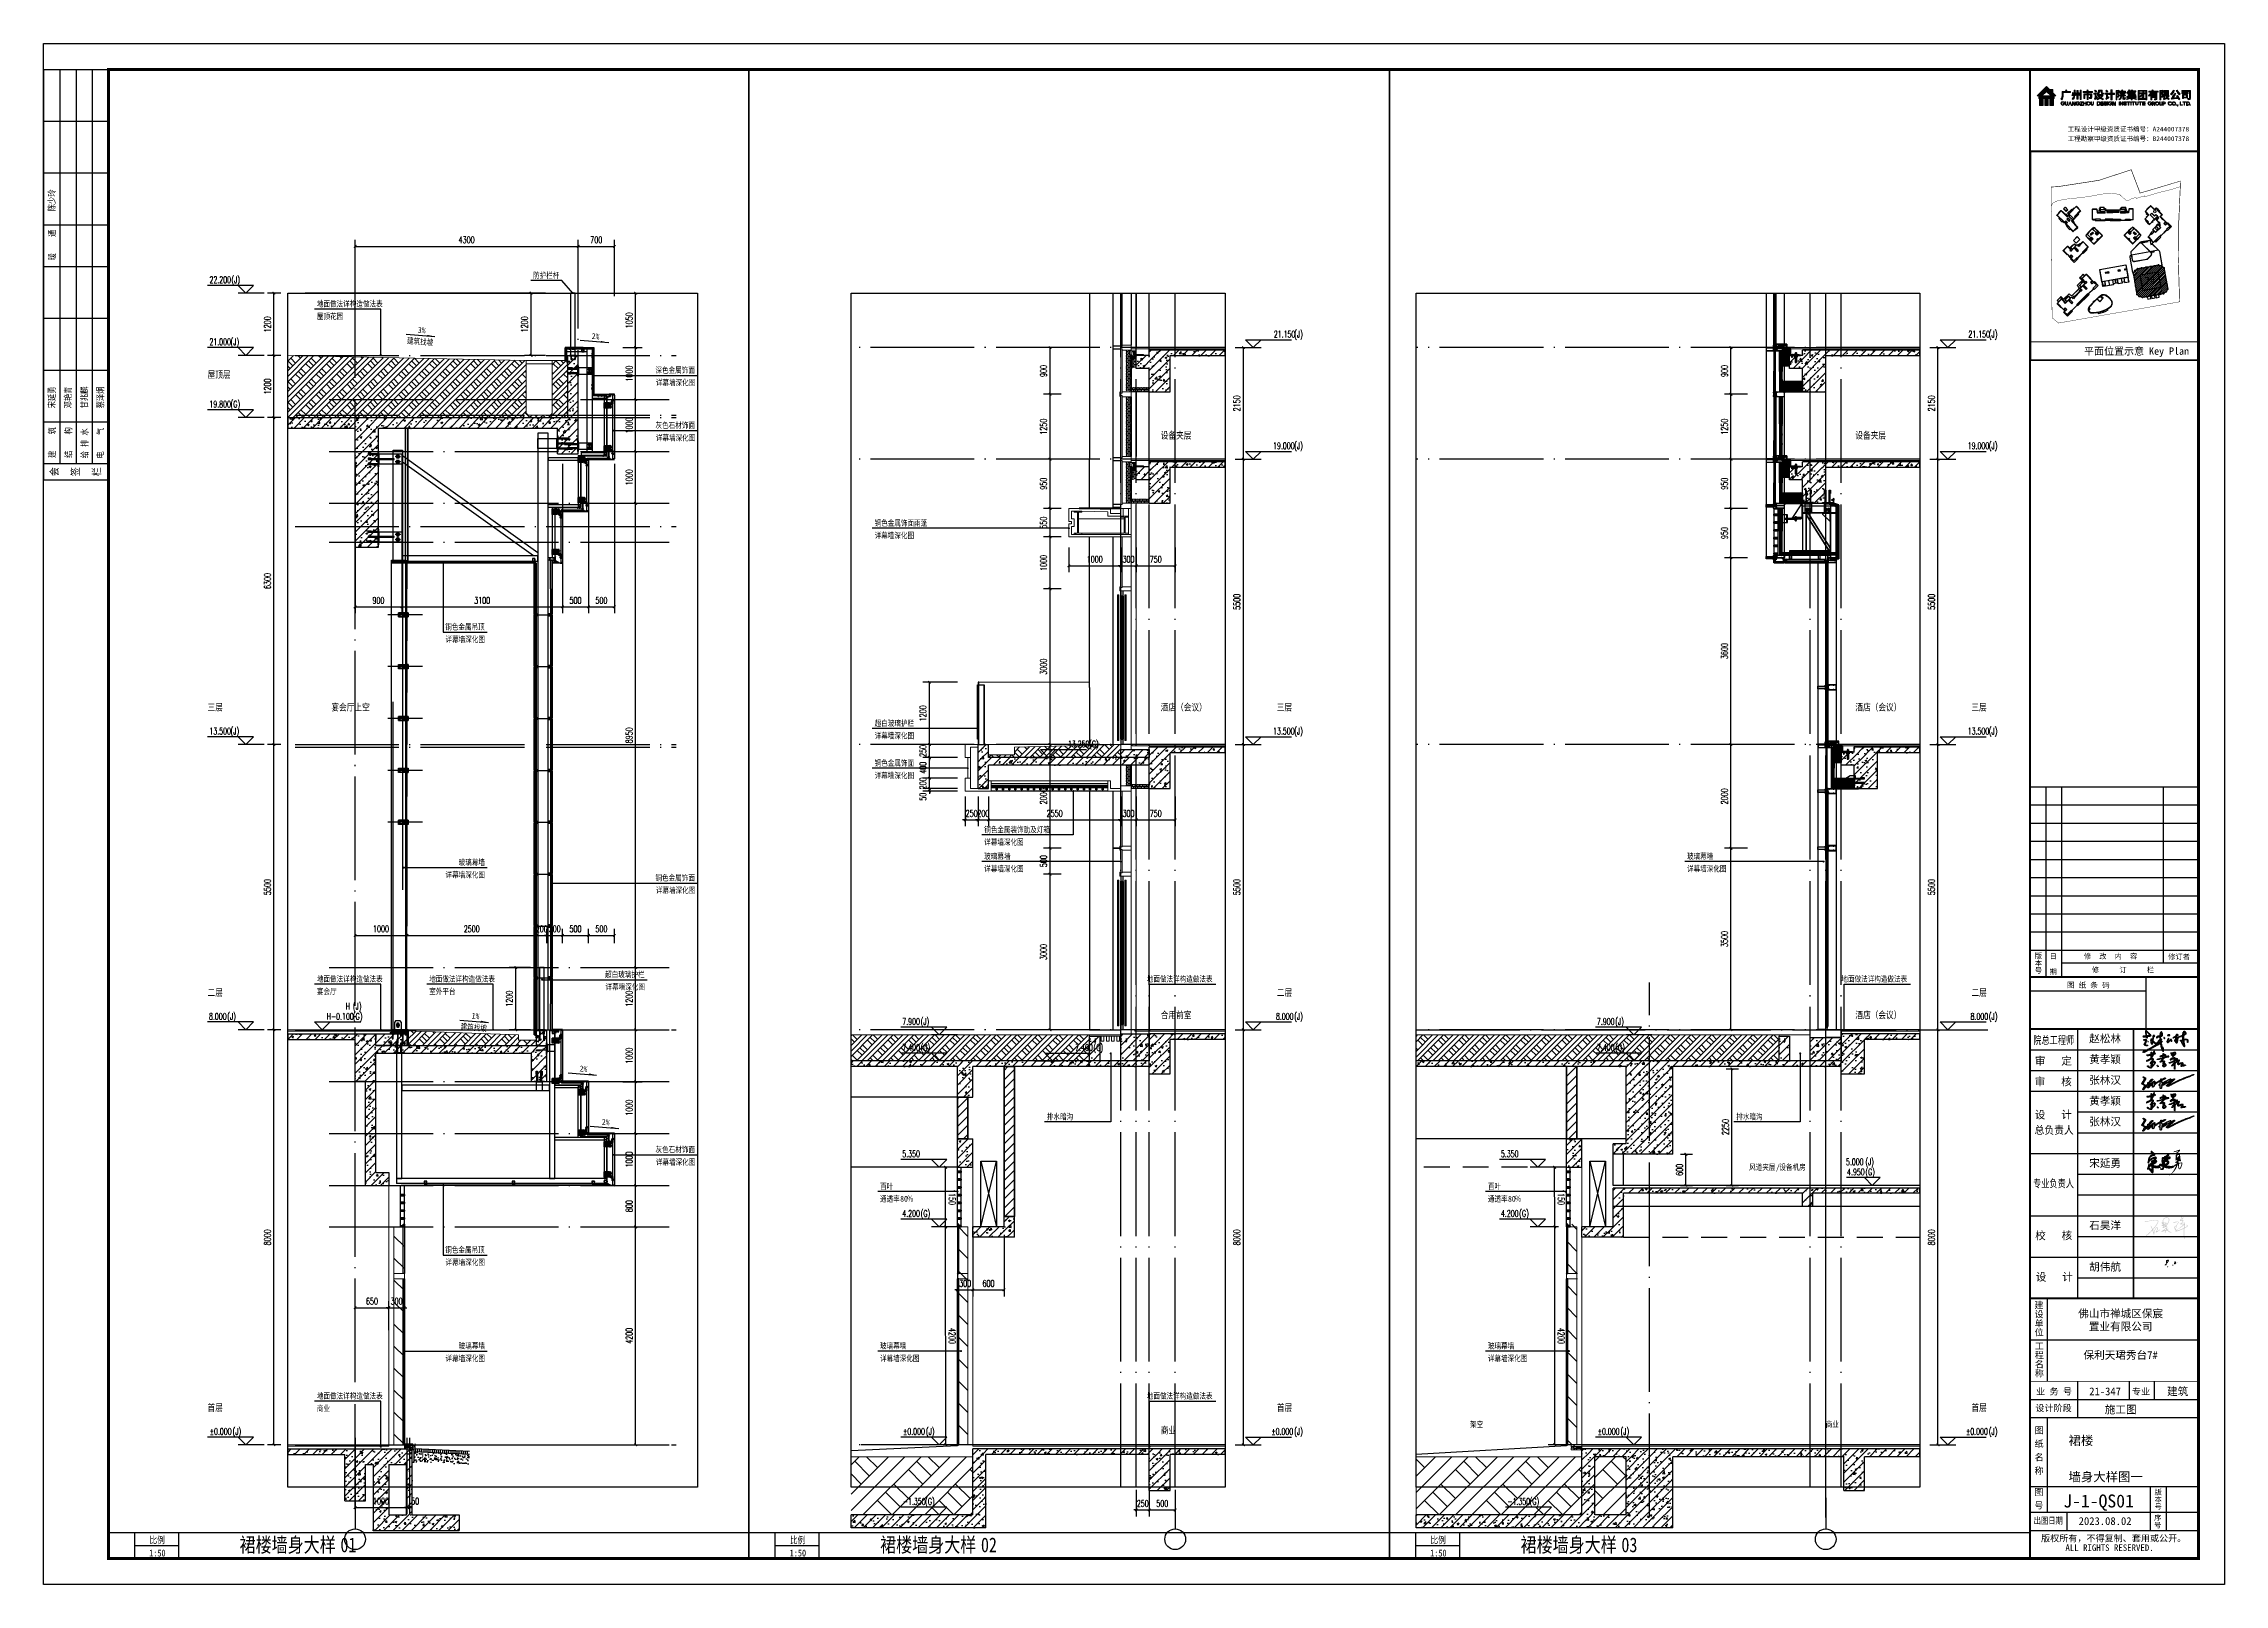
# Model space of a CAD drawing. Header units: millimetres. Extents: x 434053 to 1059003, y -2417481 to 936527.
# Drawn here: x 528801 to 570851, y -2255226 to -2225526 of the extents above; entities that cross this region are included whole.
import ezdxf
from ezdxf.enums import TextEntityAlignment as Align
from ezdxf.lldxf.tags import DXFTag

# ---------------------------------------------------------------- set-up
doc = ezdxf.new("R2010")
doc.units = ezdxf.units.MM
doc.header["$LTSCALE"] = 1000
doc.header["$MEASUREMENT"] = 0
for name, pattern in [('ACAD_ISO02W100', [15, 12, -3]), ('ACAD_ISO02W100-0.5', [6, 4, -2]), ('CENTER', [2, 1.25, -0.25, 0.25, -0.25]), ('CENTER2', [1.125, 0.75, -0.125, 0.125, -0.125]), ('DASHED2', [0.375, 0.25, -0.125]), ('DOT2', [0.125, 0, -0.125]), ('DOTE', [2.42, 2, -0.2, 0.02, -0.2]), ('HIDDEN', [9.525, 6.35, -3.175]), ('HIDDEN2', [4.7625, 3.175, -1.5875]), ('HIDDENX2', [19.05, 12.7, -6.35]), ('示意图$0$DASHDOT', [25.4, 12.7, -6.35, 0, -6.35])]:
    doc.linetypes.add(name, pattern=pattern)
doc.layers.get('Defpoints').update_dxf_attribs({"color": 6})
for name, color, linetype in [('_U+56FE_U+5C42 1', 7, 'Continuous'), ('A-ANNO-DIMS', 3, 'Continuous'), ('A-ANNO-ELEV', 3, 'Continuous'), ('A-ANNO-TTLB', 7, 'Continuous'), ('A-AXIS', 16, 'DOTE'), ('A-DOOR', 2, 'Continuous'), ('A-FLOR-STRS', 2, 'Continuous'), ('A-GLAZ', 4, 'Continuous'), ('A-WALL-PATT', 8, 'Continuous'), ('ALUM', 1, 'Continuous'), ('ALUM-V', 11, 'Continuous'), ('AXIS', 3, 'Continuous'), ('AXIS_TEXT', 7, 'Continuous'), ('DIM', 3, 'Continuous'), ('DIM_ELEV', 3, 'Continuous'), ('DIM_LEAD', 3, 'Continuous'), ('DIM_SYMB', 3, 'Continuous'), ('DOTE', 16, 'DOTE'), ('ELASTOMER', 6, 'Continuous'), ('ELASTOMER-V', 241, 'Continuous'), ('ELASTROMER-V', 241, 'Continuous'), ('EXTRUSION', 4, 'Continuous'), ('EXTRUSION-V', 141, 'Continuous'), ('EXTRUSION1', 4, 'Continuous'), ('EXTRUSION2', 133, 'Continuous'), ('FASTENER', 191, 'Continuous'), ('GLASS', 1, 'Continuous'), ('GLASS-V', 11, 'Continuous'), ('GRANITE', 30, 'Continuous'), ('GRID', 8, 'CENTER'), ('HZHZNEWPLOTLAYER#@$TT', 7, 'Continuous'), ('INSUL', 8, 'HIDDEN'), ('PUB_DIM', 83, 'Continuous'), ('PUB_HATCH', 8, 'Continuous'), ('PUB_TEXT', 7, 'Continuous'), ('S', 2, 'Continuous'), ('SFC-ELASTOMER', 6, 'Continuous'), ('SFC-ELASTOMER-V', 241, 'Continuous'), ('SILICONE', 8, 'Continuous'), ('SILICONE-V', 9, 'Continuous'), ('STAIR', 2, 'Continuous'), ('STEEL', 3, 'Continuous'), ('STEEL-V', 71, 'Continuous'), ('STRUCTURE-V', 161, 'Continuous'), ('SYMBOL', 7, 'Continuous'), ('TITEXT', 7, 'Continuous'), ('TITLIN', 7, 'Continuous'), ('WALL', 5, 'Continuous'), ('WELD', 6, 'Continuous'), ('X1', 7, 'Continuous'), ('图框层', 3, 'Continuous'), ('图签 A1$0$净用地范围线', 6, 'Continuous'), ('型材断面填充', 254, 'Continuous'), ('建筑-立面-前可见线', 2, 'Continuous'), ('建筑-立面-后可见线', 252, 'Continuous'), ('建筑轮廓-首层平台', 90, 'Continuous'), ('投影线', 6, 'ACAD_ISO02W100'), ('标注二', 1, 'Continuous'), ('电子签名', 6, 'Continuous'), ('示意图$0$_平面辅助线', 7, 'Continuous'), ('示意图$0$A-FURN', 251, 'Continuous'), ('示意图$0$A-WALL', 2, 'Continuous'), ('示意图$0$DIM_MODI', 6, 'Continuous'), ('示意图$0$WALL', 4, 'Continuous'), ('示意图$0$净用地范围线', 6, 'Continuous'), ('示意图$0$图签 A1$0$净用地范围线', 6, 'Continuous'), ('示意图$0$坐标编号', 51, 'Continuous'), ('示意图$0$建筑轮廓-窗-阳台', 255, 'Continuous'), ('示意图$0$建筑轮廓-首层平台', 90, 'Continuous'), ('示意图$0$首二层+地下室_04(1)$0$1#楼首层平面图$0$A-WALL', 2, 'Continuous'), ('铝板断面填充', 14, 'Continuous')]:
    doc.layers.add(name, color=color, linetype=linetype)
for name, color, linetype, lineweight in [('A-ANNO-TEXT', 7, 'Continuous', 25), ('A-DETL-0001', 4, 'Continuous', 15), ('A-DOOR-PROJ', 1, 'Continuous', 25), ('A-FLOR', 4, 'Continuous', 50), ('A-GENM', 2, 'Continuous', 70), ('A-GENM-PROJ', 2, 'Continuous', 25), ('A-GLAZ-MULL', 4, 'Continuous', 13), ('A-GLAZ-MULL-PROJ', 2, 'Continuous', 13), ('A-GLAZ-PROJ', 2, 'Continuous', 25), ('A-WALL', 5, 'Continuous', 35), ('Detail Items', 7, 'Continuous', 15), ('示意图$0$建筑物信息', 7, 'Continuous', 0), ('示意图$0$建筑轮廓-塔楼', 4, 'Continuous', 0), ('示意图$0$绿化系统', 106, 'Continuous', 5)]:
    doc.layers.add(name, color=color, linetype=linetype, lineweight=lineweight)
doc.styles.add('_TCH_DIM', font='SIMPLEX.shx', dxfattribs={"width": 0.8, "height": 3, "bigfont": 'GBCBIG.shx'})
doc.styles.add('_TCH_DIM_T3', font='SIMPLEX', dxfattribs={"width": 0.705882, "bigfont": 'GBCBIG'})
doc.styles.add('ACHT', font='simhei.ttf')
doc.styles.add('COMPLEX', font='COMPLEX')
doc.styles.add('TITLE', font='simhei.ttf')
doc.styles.add('TITMK', font='simhei.ttf')
doc.styles.add('TITXC', font='simhei.ttf')
doc.styles.add('TITXH', font='')
doc.styles.add('TITXV', font='', dxfattribs={"width": 0.8})
doc.styles.add('宋体', font='', dxfattribs={"width": 0.8})
doc.styles.add('示意图$0$-黑体', font='simhei.ttf', dxfattribs={"width": 0.7})
doc.styles.get('TITXH').set_extended_font_data('@SimSun')
doc.styles.get('TITXV').set_extended_font_data('SimSun')
doc.styles.get('宋体').set_extended_font_data('SimSun')
tags = doc.linetypes.add('图签 A1$0$DASHDOT', pattern=[1, 0.5, -0.25, 0, -0.25]).pattern_tags.tags
tags[10:11] = [DXFTag(74, 4), DXFTag(75, 0), DXFTag(340, '0'), DXFTag(46, 1.0), DXFTag(50, 0.0), DXFTag(44, 0.0), DXFTag(45, 0.0)]
tags[8:9] = [DXFTag(74, 4), DXFTag(75, 0), DXFTag(340, '0'), DXFTag(46, 1.0), DXFTag(50, 0.0), DXFTag(44, 0.0), DXFTag(45, 0.0)]
tags[6:7] = [DXFTag(74, 4), DXFTag(75, 0), DXFTag(340, '0'), DXFTag(46, 1.0), DXFTag(50, 0.0), DXFTag(44, 0.0), DXFTag(45, 0.0)]
tags[4:5] = [DXFTag(74, 4), DXFTag(75, 0), DXFTag(340, '0'), DXFTag(46, 1.0), DXFTag(50, 0.0), DXFTag(44, 0.0), DXFTag(45, 0.0)]
tags = doc.linetypes.add('示意图$0$图签 A1$0$DASHDOT', pattern=[1, 0.5, -0.25, 0, -0.25]).pattern_tags.tags
tags[10:11] = [DXFTag(74, 4), DXFTag(75, 0), DXFTag(340, '0'), DXFTag(46, 1.0), DXFTag(50, 0.0), DXFTag(44, 0.0), DXFTag(45, 0.0)]
tags[8:9] = [DXFTag(74, 4), DXFTag(75, 0), DXFTag(340, '0'), DXFTag(46, 1.0), DXFTag(50, 0.0), DXFTag(44, 0.0), DXFTag(45, 0.0)]
tags[6:7] = [DXFTag(74, 4), DXFTag(75, 0), DXFTag(340, '0'), DXFTag(46, 1.0), DXFTag(50, 0.0), DXFTag(44, 0.0), DXFTag(45, 0.0)]
tags[4:5] = [DXFTag(74, 4), DXFTag(75, 0), DXFTag(340, '0'), DXFTag(46, 1.0), DXFTag(50, 0.0), DXFTag(44, 0.0), DXFTag(45, 0.0)]
doc.dimstyles.new('_TCH_ARCH&&50', dxfattribs={"dimtxt": 127.5, "dimasz": 50, "dimexe": 125, "dimexo": 150, "dimgap": 61.25, "dimtad": 1, "dimdec": 0, "dimzin": 0, "dimdsep": 46, "dimtxsty": '_TCH_DIM_T3', "dimblk": 'ARCHTICK', "dimcen": 0.09, "dimclrt": 7, "dimazin": 2, "dimtfac": 1, "dimtdec": 0, "dimtix": 1, "dimtmove": 2, "dimatfit": 3, "dimfxl": 1, "dimtolj": 1, "dimtzin": 0, "dimarcsym": 0})
pattern_1 = [(217.5, (471578.0103, 92361.169), (0.062993358, -1.926823769), [0, -1.52, 0, -1.7, 0, -1.625]), (187.5, (471578.0103, 92361.169), (-1.769776705, -2.822146065), [0, -0.82, 0, -1.37, 0, -0.525]), (147.5, (471579.2403, 92361.169), (-3.114141862, -0.0056590535), [0, -0.5, 0, -1.8, 0, -2.35]), (137.5, (471579.2403, 92361.169), (-3.006126605, -0.877675565), [0, -0.25, 0, -1.18, 0, -1.35])]
pattern_2 = [(180, (36246.4302, 51326.0193), (-1.875, -1.082531755), [1.25, -2.5]), (300, (36246.4302, 51326.0193), (1.875, -1.082531755), [1.25, -2.5]), (240, (36246.4302, 51326.0193), (-7e-16, -2.16506351), [-2.5, 1.25])]
pattern_3 = [(180, (92180.5345, 97314.6935), (-1.875, -1.082531755), [1.25, -2.5]), (300, (92180.5345, 97314.6935), (1.875, -1.082531755), [1.25, -2.5]), (240, (92180.5345, 97314.6935), (-7e-16, -2.165063509), [-2.5, 1.25])]
pattern_4 = [(217.5, (92180.5345, 97314.6935), (0.062993358, -1.92682377), [0, -1.52, 0, -1.7, 0, -1.625]), (187.5, (92180.5345, 97314.6935), (-1.769776705, -2.822146065), [0, -0.82, 0, -1.37, 0, -0.525]), (147.5, (92181.7645, 97314.6935), (-3.114141862, -0.005659054), [0, -0.5, 0, -1.8, 0, -2.35]), (137.5, (92181.7645, 97314.6935), (-3.006126605, -0.877675565), [0, -0.25, 0, -1.18, 0, -1.35])]
pattern_5 = [(135, (60039.668, -77549.0545), (-12.5016479, 4e-15), [25]), (135, (60042.793, -77549.0545), (-12.5016479, 4e-15), [25])]
pattern_6 = [(234.683306, (3906.1027, 7200.2527), (0.6294226, -1.8222089), [0, -1.52, 0, -1.7, 0, -1.625]), (204.683306, (3906.1027, 7200.2527), (-0.857036, -3.2190227), [0, -0.82, 0, -1.37, 0, -0.525]), (164.683306, (3907.2778, 7200.6161), (-2.97346867, -0.92541646), [0, -0.5, 0, -1.8, 0, -2.35]), (154.683306, (3907.2778, 7200.616), (-2.6126552, -1.7265991), [0, -0.25, 0, -1.18, 0, -1.35])]
pattern_7 = [(287.183306, (3904.1027, 7200.2527), (1.58814308, -1.47149637), [1.25, -2.5]), (47.183306, (3904.1027, 7200.2527), (0.4802817, 2.11112044), [1.25, -2.5]), (347.183306, (3904.1027, 7200.2527), (2.06842478, 0.63962407), [-2.5, 1.25])]
pattern_8 = [(135, (60039.668, -76549.0545), (-12.5016479, 4e-15), [25]), (135, (60042.793, -76549.0545), (-12.5016479, 4e-15), [25])]
pattern_9 = [(234.683306, (3906.1027, 8200.2527), (0.6294226, -1.8222089), [0, -1.52, 0, -1.7, 0, -1.625]), (204.683306, (3906.1027, 8200.2527), (-0.857036, -3.2190227), [0, -0.82, 0, -1.37, 0, -0.525]), (164.683306, (3907.2778, 8200.6161), (-2.97346867, -0.92541646), [0, -0.5, 0, -1.8, 0, -2.35]), (154.683306, (3907.2778, 8200.616), (-2.6126552, -1.7265991), [0, -0.25, 0, -1.18, 0, -1.35])]
pattern_10 = [(287.183306, (3904.1027, 8200.2527), (1.58814308, -1.47149637), [1.25, -2.5]), (47.183306, (3904.1027, 8200.2527), (0.4802817, 2.11112044), [1.25, -2.5]), (347.183306, (3904.1027, 8200.2527), (2.06842478, 0.63962407), [-2.5, 1.25])]
pattern_11 = [(135, (60039.668, -75549.0545), (-12.5016479, 4e-15), [25]), (135, (60042.793, -75549.0545), (-12.5016479, 4e-15), [25])]
pattern_12 = [(234.683306, (3906.1027, 9200.2527), (0.6294226, -1.8222089), [0, -1.52, 0, -1.7, 0, -1.625]), (204.683306, (3906.1027, 9200.2527), (-0.857036, -3.2190227), [0, -0.82, 0, -1.37, 0, -0.525]), (164.683306, (3907.2778, 9200.6161), (-2.97346867, -0.92541646), [0, -0.5, 0, -1.8, 0, -2.35]), (154.683306, (3907.2778, 9200.616), (-2.6126552, -1.7265991), [0, -0.25, 0, -1.18, 0, -1.35])]
pattern_13 = [(287.183306, (3904.1027, 9200.2527), (1.58814308, -1.47149637), [1.25, -2.5]), (47.183306, (3904.1027, 9200.2527), (0.4802817, 2.11112044), [1.25, -2.5]), (347.183306, (3904.1027, 9200.2527), (2.06842478, 0.63962407), [-2.5, 1.25])]
pattern_14 = [(135, (60039.668, -74549.0545), (-12.5016479, 4e-15), [25]), (135, (60042.793, -74549.0545), (-12.5016479, 4e-15), [25])]
pattern_15 = [(234.683306, (3906.1027, 10200.2527), (0.6294226, -1.8222089), [0, -1.52, 0, -1.7, 0, -1.625]), (204.683306, (3906.1027, 10200.2527), (-0.857036, -3.2190227), [0, -0.82, 0, -1.37, 0, -0.525]), (164.683306, (3907.2778, 10200.6161), (-2.97346867, -0.92541646), [0, -0.5, 0, -1.8, 0, -2.35]), (154.683306, (3907.2778, 10200.616), (-2.6126552, -1.7265991), [0, -0.25, 0, -1.18, 0, -1.35])]
pattern_16 = [(287.183306, (3904.1027, 10200.2527), (1.58814308, -1.47149637), [1.25, -2.5]), (47.183306, (3904.1027, 10200.2527), (0.4802817, 2.11112044), [1.25, -2.5]), (347.183306, (3904.1027, 10200.2527), (2.06842478, 0.63962407), [-2.5, 1.25])]
pattern_17 = [(135, (60039.668, -73549.0545), (-12.5016479, 4e-15), [25]), (135, (60042.793, -73549.0545), (-12.5016479, 4e-15), [25])]
pattern_18 = [(234.683306, (3906.1027, 11200.2527), (0.6294226, -1.8222089), [0, -1.52, 0, -1.7, 0, -1.625]), (204.683306, (3906.1027, 11200.2527), (-0.857036, -3.2190227), [0, -0.82, 0, -1.37, 0, -0.525]), (164.683306, (3907.2778, 11200.6161), (-2.97346867, -0.92541646), [0, -0.5, 0, -1.8, 0, -2.35]), (154.683306, (3907.2778, 11200.616), (-2.6126552, -1.7265991), [0, -0.25, 0, -1.18, 0, -1.35])]
pattern_19 = [(287.183306, (3904.1027, 11200.2527), (1.58814308, -1.47149637), [1.25, -2.5]), (47.183306, (3904.1027, 11200.2527), (0.4802817, 2.11112044), [1.25, -2.5]), (347.183306, (3904.1027, 11200.2527), (2.06842478, 0.63962407), [-2.5, 1.25])]
pattern_20 = [(135, (60039.668, -72549.0545), (-12.5016479, 4e-15), [25]), (135, (60042.793, -72549.0545), (-12.5016479, 4e-15), [25])]
pattern_21 = [(234.683306, (3906.1027, 12200.2527), (0.6294226, -1.8222089), [0, -1.52, 0, -1.7, 0, -1.625]), (204.683306, (3906.1027, 12200.2527), (-0.857036, -3.2190227), [0, -0.82, 0, -1.37, 0, -0.525]), (164.683306, (3907.2778, 12200.6161), (-2.97346867, -0.92541646), [0, -0.5, 0, -1.8, 0, -2.35]), (154.683306, (3907.2778, 12200.616), (-2.6126552, -1.7265991), [0, -0.25, 0, -1.18, 0, -1.35])]
pattern_22 = [(287.183306, (3904.1027, 12200.2527), (1.58814308, -1.47149637), [1.25, -2.5]), (47.183306, (3904.1027, 12200.2527), (0.4802817, 2.11112044), [1.25, -2.5]), (347.183306, (3904.1027, 12200.2527), (2.06842478, 0.63962407), [-2.5, 1.25])]
pattern_23 = [(135, (60039.668, -71549.0545), (-12.5016479, 4e-15), [25]), (135, (60042.793, -71549.0545), (-12.5016479, 4e-15), [25])]
pattern_24 = [(234.683306, (3906.1027, 13200.2527), (0.6294226, -1.8222089), [0, -1.52, 0, -1.7, 0, -1.625]), (204.683306, (3906.1027, 13200.2527), (-0.857036, -3.2190227), [0, -0.82, 0, -1.37, 0, -0.525]), (164.683306, (3907.2778, 13200.6161), (-2.97346867, -0.92541646), [0, -0.5, 0, -1.8, 0, -2.35]), (154.683306, (3907.2778, 13200.616), (-2.6126552, -1.7265991), [0, -0.25, 0, -1.18, 0, -1.35])]
pattern_25 = [(287.183306, (3904.1027, 13200.2527), (1.58814308, -1.47149637), [1.25, -2.5]), (47.183306, (3904.1027, 13200.2527), (0.4802817, 2.11112044), [1.25, -2.5]), (347.183306, (3904.1027, 13200.2527), (2.06842478, 0.63962407), [-2.5, 1.25])]
pattern_26 = [(135, (60039.668, -70549.0545), (-12.5016479, 4e-15), [25]), (135, (60042.793, -70549.0545), (-12.5016479, 4e-15), [25])]
pattern_27 = [(234.683306, (3906.1027, 14200.2527), (0.6294226, -1.8222089), [0, -1.52, 0, -1.7, 0, -1.625]), (204.683306, (3906.1027, 14200.2527), (-0.857036, -3.2190227), [0, -0.82, 0, -1.37, 0, -0.525]), (164.683306, (3907.2778, 14200.6161), (-2.97346867, -0.92541646), [0, -0.5, 0, -1.8, 0, -2.35]), (154.683306, (3907.2778, 14200.616), (-2.6126552, -1.7265991), [0, -0.25, 0, -1.18, 0, -1.35])]
pattern_28 = [(287.183306, (3904.1027, 14200.2527), (1.58814308, -1.47149637), [1.25, -2.5]), (47.183306, (3904.1027, 14200.2527), (0.4802817, 2.11112044), [1.25, -2.5]), (347.183306, (3904.1027, 14200.2527), (2.06842478, 0.63962407), [-2.5, 1.25])]
pattern_29 = [(108.43495, (2.5, -7.5), (-50, 130), [15.8115, -142.3024]), (18.43495, (-47.5, -22.5), (100, 40), [47.435, -110.6789]), (71.56505, (-2.5, -7.5), (4e-11, 20), [15.8115, -142.3024]), (161.56505, (-2.5, 7.5), (-50, 10), [47.435, -110.6789])]
pattern_30 = [(45, (-5.177405, -3.52174), (-0.04419417, 0.04419417), [])]
pattern_31 = [(360, (-14745.027, 107018.3311), (1.875, 1.082531755), [1.25, -2.5]), (120, (-14745.027, 107018.3311), (-1.875, 1.082531755), [1.25, -2.5]), (60, (-14745.027, 107018.3311), (9e-16, 2.16506351), [-2.5, 1.25])]
pattern_32 = [(307.5, (36474.7366, 21869.4615), (1.92682377, 0.06299336), [0, -1.52, 0, -1.7, 0, -1.625]), (277.5, (36474.7366, 21869.4615), (2.82214607, -1.7697767), [0, -0.82, 0, -1.37, 0, -0.525]), (237.5, (36474.7366, 21870.6915), (0.00565905, -3.11414186), [0, -0.5, 0, -1.8, 0, -2.35]), (227.5, (36474.7366, 21870.6915), (0.87767556, -3.0061266), [0, -0.25, 0, -1.18, 0, -1.35])]
pattern_33 = [(360, (-14745.027, 108018.3311), (1.875, 1.082531755), [1.25, -2.5]), (120, (-14745.027, 108018.3311), (-1.875, 1.082531755), [1.25, -2.5]), (60, (-14745.027, 108018.3311), (9e-16, 2.16506351), [-2.5, 1.25])]
pattern_34 = [(307.5, (36474.7366, 22869.4615), (1.92682377, 0.06299336), [0, -1.52, 0, -1.7, 0, -1.625]), (277.5, (36474.7366, 22869.4615), (2.82214607, -1.7697767), [0, -0.82, 0, -1.37, 0, -0.525]), (237.5, (36474.7366, 22870.6915), (0.00565905, -3.11414186), [0, -0.5, 0, -1.8, 0, -2.35]), (227.5, (36474.7366, 22870.6915), (0.87767556, -3.0061266), [0, -0.25, 0, -1.18, 0, -1.35])]
pattern_35 = [(360, (-14745.027, 104018.3311), (1.875, 1.082531755), [1.25, -2.5]), (120, (-14745.027, 104018.3311), (-1.875, 1.082531755), [1.25, -2.5]), (60, (-14745.027, 104018.3311), (9e-16, 2.16506351), [-2.5, 1.25])]
pattern_36 = [(307.5, (36474.7366, 18869.4615), (1.92682377, 0.06299336), [0, -1.52, 0, -1.7, 0, -1.625]), (277.5, (36474.7366, 18869.4615), (2.82214607, -1.7697767), [0, -0.82, 0, -1.37, 0, -0.525]), (237.5, (36474.7366, 18870.6915), (0.00565905, -3.11414186), [0, -0.5, 0, -1.8, 0, -2.35]), (227.5, (36474.7366, 18870.6915), (0.87767556, -3.0061266), [0, -0.25, 0, -1.18, 0, -1.35])]
pattern_37 = [(360, (-14745.027, 105018.3311), (1.875, 1.082531755), [1.25, -2.5]), (120, (-14745.027, 105018.3311), (-1.875, 1.082531755), [1.25, -2.5]), (60, (-14745.027, 105018.3311), (9e-16, 2.16506351), [-2.5, 1.25])]
pattern_38 = [(307.5, (36474.7366, 19869.4615), (1.92682377, 0.06299336), [0, -1.52, 0, -1.7, 0, -1.625]), (277.5, (36474.7366, 19869.4615), (2.82214607, -1.7697767), [0, -0.82, 0, -1.37, 0, -0.525]), (237.5, (36474.7366, 19870.6915), (0.00565905, -3.11414186), [0, -0.5, 0, -1.8, 0, -2.35]), (227.5, (36474.7366, 19870.6915), (0.87767556, -3.0061266), [0, -0.25, 0, -1.18, 0, -1.35])]
pattern_39 = [(360, (-14745.027, 106018.3311), (1.875, 1.082531755), [1.25, -2.5]), (120, (-14745.027, 106018.3311), (-1.875, 1.082531755), [1.25, -2.5]), (60, (-14745.027, 106018.3311), (9e-16, 2.16506351), [-2.5, 1.25])]
pattern_40 = [(307.5, (36474.7366, 20869.4615), (1.92682377, 0.06299336), [0, -1.52, 0, -1.7, 0, -1.625]), (277.5, (36474.7366, 20869.4615), (2.82214607, -1.7697767), [0, -0.82, 0, -1.37, 0, -0.525]), (237.5, (36474.7366, 20870.6915), (0.00565905, -3.11414186), [0, -0.5, 0, -1.8, 0, -2.35]), (227.5, (36474.7366, 20870.6915), (0.87767556, -3.0061266), [0, -0.25, 0, -1.18, 0, -1.35])]
pattern_41 = [(45, (-1713816.56, -1462982.77), (-88.3883476, 88.3883476), []), (50, (-1713816.56, -1462982.77), (358.63009, -31.376067), [37.5, -412.5]), (355, (-1713816.56, -1462982.77), (-69.375667, 376.096067), [30, -330]), (100.4514, (-1713786.68, -1462985.4), (289.25469, 344.71977), [31.870095, -350.571056]), (46.1842, (-1713816.56, -1462882.77), (533.620524, -82.75951), [56.25, -618.75]), (96.6356, (-1713772.1, -1462889.67), (467.33135, 487.05894), [47.80514, -525.8565]), (351.1842, (-1713816.56, -1462882.77), (467.33097, 487.0593), [45, -495]), (21, (-1713766.56, -1462907.77), (298.453526, -201.309445), [37.5, -412.5]), (326, (-1713766.56, -1462907.77), (121.657666, 362.57502), [30, -330]), (71.4514, (-1713741.7, -1462924.55), (420.111314, 161.26525), [31.870095, -350.571056]), (37.5, (-1713816.56, -1462982.77), (6.079928, 166.446927), [0, -326, 0, -335, 0, -331.25]), (7.5, (-1713816.56, -1462982.77), (131.534769, 197.205856), [0, -191, 0, -318.5, 0, -126.25]), (327.5, (-1713928.06, -1462982.77), (266.911218, -11.277436), [0, -125, 0, -390, 0, -517.5]), (317.5, (-1713978.06, -1462982.77), (291.593085, 50.052491), [0, -162.5, 0, -259, 0, -367.5])]
pattern_42 = [(37.5, (-97272.6288, -18845.2114), (-0.062993358, 1.92682377), [0, -1.52, 0, -1.7, 0, -1.625]), (7.5, (-97272.6288, -18845.2114), (1.769776705, 2.822146065), [0, -0.82, 0, -1.37, 0, -0.525]), (327.5, (-97273.8588, -18845.2114), (3.114141862, 0.005659054), [0, -0.5, 0, -1.8, 0, -2.35]), (317.5, (-97273.8588, -18845.2114), (3.006126605, 0.877675565), [0, -0.25, 0, -1.18, 0, -1.35])]
pattern_43 = [(180, (-8259.038, 34605.197), (2e-12, -2.5), []), (270, (-8259.038, 34605.197), (2.5, 2e-12), [])]
pattern_44 = [(90, (-8261.038, 34583.1971), (1.08253175, 1.875), [1.25, -2.5]), (330, (-8261.038, 34583.1971), (1.082531757, -1.874999996), [1.25, -2.5]), (30, (-8261.038, 34583.1971), (2.165063507, 4e-09), [-2.5, 1.25])]
pattern_45 = [(270, (-2314.46293, 32414.2856), (0.1875, -0.09375), [0, -0.1875])]
pattern_46 = [(180, (-2314.46293, 32414.2856), (-0.09375, -0.1875), [0, -0.1875])]
pattern_47 = [(135, (-14471.8371, 102944.833), (-0.883883476, -0.883883476), [])]
pattern_48 = [(0, (-81190.3586, 42670.3652), (1.875, 1.082531755), [1.25, -2.5]), (120, (-81190.3586, 42670.3652), (-1.875, 1.082531755), [1.25, -2.5]), (60, (-81190.3586, 42670.3652), (4e-16, 2.16506351), [-2.5, 1.25])]
pattern_49 = [(307.5, (-81190.3586, 42670.3652), (1.92682377, 0.062993358), [0, -1.52, 0, -1.7, 0, -1.625]), (277.5, (-81190.3586, 42670.3652), (2.822146065, -1.769776705), [0, -0.82, 0, -1.37, 0, -0.525]), (237.5, (-81190.3586, 42671.5952), (0.005659054, -3.114141862), [0, -0.5, 0, -1.8, 0, -2.35]), (227.5, (-81190.3586, 42671.5952), (0.877675565, -3.006126605), [0, -0.25, 0, -1.18, 0, -1.35])]
pattern_50 = [(45, (-81188.9444, 42668.951), (-3.5355339, 3.5355339), []), (45, (-81188.2373, 42668.244), (-3.5355339, 3.5355339), [])]
pattern_51 = [(180, (45943.2488, 26874.8701), (-3e-16, -1.25), []), (270, (45943.2488, 26874.8701), (1.25, -4e-16), [])]
pattern_52 = [(180, (45943.2488, 23774.8701), (-3e-16, -1.25), []), (270, (45943.2488, 23774.8701), (1.25, -4e-16), [])]
pattern_53 = [(45, (-1713816.56, -1462893.01), (-88.388383, 88.388383), [])]

msp = doc.modelspace()

# ---------------------------------------------------------------- texts
at = {"layer": 'A-ANNO-TEXT'}
for s, height, style, width, p in [('风道夹层', 113.29, 'TITXV', 0.8, (561686.3, -2247240.3)), ('/', 113.3, 'TITXV', 0.8, (562204.7, -2247240.3)), ('设备机房', 113.29, 'TITXV', 0.8, (562269.5, -2247240.3)), ('5.000', 127.5, '_TCH_DIM', 0.564706, (563554.5, -2247145.7)), ('(J)', 127.5, '_TCH_DIM', 0.564706, (563928.1, -2247145.7)), ('4.950', 127.5, '_TCH_DIM', 0.564706, (563575.1, -2247340.7)), ('(G)', 127.5, '_TCH_DIM', 0.564706, (563928.1, -2247340.7)), ('架空', 113.29, 'TITXV', 0.8, (556307, -2252196.5)), ('商业', 113.29, 'TITXV', 0.8, (563163.7, -2252196.5))]:
    msp.add_text(s, height=height, dxfattribs=dict(at, style=style, width=width)).set_placement(p)
at = {"layer": 'PUB_TEXT'}
for s, height, style, width, p in [('22.200', 127.5, '_TCH_DIM', 0.564706, (532000, -2230140.7)), ('(J)', 127.5, '_TCH_DIM', 0.564706, (532421.6, -2230140.7)), ('防护栏杆', 113.29, '宋体', 0.8, (538237.8, -2230048.3)), ('地面做法详构造做法表', 113.29, '宋体', 0.8, (534070.1, -2230597.6)), ('屋顶花园', 113.29, '宋体', 0.8, (534070.1, -2230837.6)), ('21.150', 127.5, '_TCH_DIM', 0.564706, (552521.6, -2231190.7)), ('(J)', 127.5, '_TCH_DIM', 0.564706, (552915.7, -2231190.7)), ('21.150', 127.5, '_TCH_DIM', 0.564706, (565915.2, -2231190.7)), ('(J)', 127.5, '_TCH_DIM', 0.564706, (566309.4, -2231190.7)), ('21.000', 127.5, '_TCH_DIM', 0.564706, (531997.9, -2231340.7)), ('(J)', 127.5, '_TCH_DIM', 0.564706, (532405.8, -2231340.7)), ('屋顶层', 132.17, '宋体', 0.8, (531961.5, -2231971.7)), ('深色金属饰面', 113.29, '宋体', 0.8, (540598.2, -2231876.1)), ('详幕墙深化图', 113.29, '宋体', 0.8, (540605.3, -2232116.1)), ('19.800', 127.5, '_TCH_DIM', 0.564706, (531997.9, -2232540.7)), ('(G)', 127.5, '_TCH_DIM', 0.564706, (532405.8, -2232540.7)), ('灰色石材饰面', 113.29, '宋体', 0.8, (540599.2, -2232939.4)), ('详幕墙深化图', 113.29, '宋体', 0.8, (540605.3, -2233180.7)), ('设备夹层', 132.17, '宋体', 0.8, (550341.2, -2233143.3)), ('19.000', 127.5, '_TCH_DIM', 0.564706, (552507.9, -2233340.7)), ('(J)', 127.5, '_TCH_DIM', 0.564706, (552915.7, -2233340.7)), ('设备夹层', 132.17, '宋体', 0.8, (563734.8, -2233143.3)), ('19.000', 127.5, '_TCH_DIM', 0.564706, (565901.5, -2233340.7)), ('(J)', 127.5, '_TCH_DIM', 0.564706, (566309.4, -2233340.7)), ('铜色金属饰面雨蓬', 113.29, '宋体', 0.8, (544823.9, -2234822.8)), ('详幕墙深化图', 113.29, '宋体', 0.8, (544823.9, -2235062.8)), ('铜色金属吊顶', 113.29, '宋体', 0.8, (536543.9, -2236823.9)), ('详幕墙深化图', 113.29, '宋体', 0.8, (536550, -2237064.5)), ('三层', 132.17, '宋体', 0.8, (531961.5, -2238385.7)), ('宴会厅上空', 132.17, '宋体', 0.8, (534349.4, -2238384.9)), ('酒店（会议）', 132.17, '宋体', 0.8, (550341.2, -2238384.9)), ('三层', 132.17, '宋体', 0.8, (552578.1, -2238385.7)), ('酒店（会议）', 132.17, '宋体', 0.8, (563734.8, -2238384.9)), ('三层', 132.17, '宋体', 0.8, (565971.7, -2238385.7)), ('13.500', 127.5, '_TCH_DIM', 0.564706, (531997.9, -2238840.7)), ('(J)', 127.5, '_TCH_DIM', 0.564706, (532405.8, -2238840.7)), ('超白玻璃护栏', 113.29, '宋体', 0.8, (544823.9, -2238682.8)), ('13.500', 127.5, '_TCH_DIM', 0.564706, (552507.9, -2238840.7)), ('(J)', 127.5, '_TCH_DIM', 0.564706, (552915.7, -2238840.7)), ('13.500', 127.5, '_TCH_DIM', 0.564706, (565901.5, -2238840.7)), ('(J)', 127.5, '_TCH_DIM', 0.564706, (566309.4, -2238840.7)), ('详幕墙深化图', 113.29, '宋体', 0.8, (544823.9, -2238922.8)), ('13.250', 127.5, '_TCH_DIM', 0.564706, (548551.8, -2239090.7)), ('(G)', 127.5, '_TCH_DIM', 0.564706, (548959.7, -2239090.7)), ('铜色金属饰面', 113.29, '宋体', 0.8, (544823.9, -2239450.3)), ('详幕墙深化图', 113.29, '宋体', 0.8, (544823.9, -2239690.3)), ('铜色金属装饰肋及灯箱', 113.29, '宋体', 0.8, (546936.6, -2240734.5)), ('详幕墙深化图', 113.29, '宋体', 0.8, (546936.6, -2240974.5)), ('玻璃幕墙', 113.29, '宋体', 0.8, (536804.2, -2241363.9)), ('玻璃幕墙', 113.29, '宋体', 0.8, (546936.6, -2241247)), ('玻璃幕墙', 113.29, '宋体', 0.8, (560489.6, -2241247)), ('详幕墙深化图', 113.29, '宋体', 0.8, (536550, -2241604.5)), ('铜色金属饰面', 113.29, '宋体', 0.8, (540598.2, -2241662.4)), ('详幕墙深化图', 113.29, '宋体', 0.8, (546936.6, -2241487.7)), ('详幕墙深化图', 113.29, '宋体', 0.8, (560489.6, -2241487.7)), ('详幕墙深化图', 113.29, '宋体', 0.8, (540605.3, -2241902.4)), ('二层', 132.17, '宋体', 0.8, (531961.5, -2243885.7)), ('地面做法详构造做法表', 113.29, '宋体', 0.8, (534070.1, -2243611.6)), ('宴会厅', 113.29, '宋体', 0.8, (534070.1, -2243851.6)), ('地面做法详构造做法表', 113.29, '宋体', 0.8, (536235.1, -2243611.6)), ('室外平台', 113.29, '宋体', 0.8, (536235.1, -2243851.6)), ('超白玻璃护栏', 113.29, '宋体', 0.8, (539628.1, -2243524.9)), ('详幕墙深化图', 113.29, '宋体', 0.8, (539636.2, -2243764.9)), ('地面做法详构造做法表', 113.29, '宋体', 0.8, (550072.1, -2243611.6)), ('二层', 132.17, '宋体', 0.8, (552580.4, -2243885.7)), ('地面做法详构造做法表', 113.29, '宋体', 0.8, (563465.7, -2243611.6)), ('二层', 132.17, '宋体', 0.8, (565974, -2243885.7)), ('(J)', 127.5, '_TCH_DIM', 0.564706, (532342.7, -2244340.7)), ('H', 127.5, '_TCH_DIM', 0.564706, (534624.2, -2244145.7)), ('(J)', 127.5, '_TCH_DIM', 0.564706, (534764.6, -2244145.7)), ('(G)', 127.5, '_TCH_DIM', 0.564706, (534764.6, -2244340.7)), ('合用前室', 132.17, '宋体', 0.8, (550341.2, -2244316.6)), ('(J)', 127.5, '_TCH_DIM', 0.564706, (552915.7, -2244340.7)), ('酒店（会议）', 132.17, '宋体', 0.8, (563734.8, -2244315.9)), ('(J)', 127.5, '_TCH_DIM', 0.564706, (566309.4, -2244340.7)), ('8.000', 127.5, '_TCH_DIM', 0.564706, (531989.7, -2244340.7)), ('H-0.100', 127.5, '_TCH_DIM', 0.564706, (534260.8, -2244340.7)), ('7.900', 127.5, '_TCH_DIM', 0.564706, (545358.8, -2244440.7)), ('(J)', 127.5, '_TCH_DIM', 0.564706, (545711.8, -2244440.7)), ('8.000', 127.5, '_TCH_DIM', 0.564706, (552562.7, -2244340.7)), ('7.900', 127.5, '_TCH_DIM', 0.564706, (558752.4, -2244440.7)), ('(J)', 127.5, '_TCH_DIM', 0.564706, (559105.4, -2244440.7)), ('8.000', 127.5, '_TCH_DIM', 0.564706, (565956.4, -2244340.7)), ('7.400', 127.5, '_TCH_DIM', 0.564706, (545358.8, -2244940.7)), ('(G)', 127.5, '_TCH_DIM', 0.564706, (545711.8, -2244940.7)), ('7.400', 127.5, '_TCH_DIM', 0.564706, (548692.1, -2244940.7)), ('(G)', 127.5, '_TCH_DIM', 0.564706, (549045.1, -2244940.7)), ('7.400', 127.5, '_TCH_DIM', 0.564706, (558752.4, -2244940.7)), ('(G)', 127.5, '_TCH_DIM', 0.564706, (559105.4, -2244940.7)), ('排水暗沟', 113.29, '宋体', 0.8, (548145.5, -2246267.6)), ('排水暗沟', 113.29, '宋体', 0.8, (561439.1, -2246267.6)), ('灰色石材饰面', 113.29, '宋体', 0.8, (540599.2, -2246899.9)), ('详幕墙深化图', 113.29, '宋体', 0.8, (540605.3, -2247141.2)), ('5.350', 127.5, '_TCH_DIM', 0.564706, (545358.8, -2246990.7)), ('5.350', 127.5, '_TCH_DIM', 0.564706, (556900.7, -2246990.7)), ('百叶', 113.29, '宋体', 0.8, (544928.4, -2247610.7)), ('百叶', 113.29, '宋体', 0.8, (556649, -2247610.7)), ('通透率', 113.29, '宋体', 0.8, (544928.4, -2247850.7)), ('80', 113.29, '宋体', 0.8, (545317.3, -2247850.7)), ('％', 113.3, '宋体', 0.8, (545446.9, -2247850.7)), ('(G)', 127.5, '_TCH_DIM', 0.564706, (545711.8, -2248140.7)), ('通透率', 113.29, '宋体', 0.8, (556649, -2247850.7)), ('80', 113.29, '宋体', 0.8, (557037.9, -2247850.7)), ('％', 113.3, '宋体', 0.8, (557167.5, -2247850.7)), ('(G)', 127.5, '_TCH_DIM', 0.564706, (557253.7, -2248140.7)), ('4.200', 127.5, '_TCH_DIM', 0.564706, (545358.8, -2248140.7)), ('4.200', 127.5, '_TCH_DIM', 0.564706, (556900.7, -2248140.7)), ('铜色金属吊顶', 113.29, '宋体', 0.8, (536543.9, -2248832.6)), ('详幕墙深化图', 113.29, '宋体', 0.8, (536550, -2249073.2)), ('详幕墙深化图', 113.29, '宋体', 0.8, (536550, -2250925.1)), ('玻璃幕墙', 113.29, '宋体', 0.8, (536804.2, -2250684.5)), ('玻璃幕墙', 113.29, '宋体', 0.8, (544928.4, -2250684.5)), ('详幕墙深化图', 113.29, '宋体', 0.8, (544928.4, -2250925.1)), ('玻璃幕墙', 113.29, '宋体', 0.8, (556649, -2250684.5)), ('详幕墙深化图', 113.29, '宋体', 0.8, (556649, -2250925.1)), ('首层', 132.17, '宋体', 0.8, (531961.5, -2251885.7)), ('地面做法详构造做法表', 113.29, '宋体', 0.8, (534070.1, -2251649.1)), ('商业', 113.29, '宋体', 0.8, (534070.1, -2251889.1)), ('地面做法详构造做法表', 113.29, '宋体', 0.8, (550072.1, -2251649.1)), ('首层', 132.17, '宋体', 0.8, (552580.4, -2251885.7)), ('首层', 132.17, '宋体', 0.8, (565974, -2251885.7)), ('(J)', 127.5, '_TCH_DIM', 0.564706, (532445.2, -2252340.7)), ('(J)', 127.5, '_TCH_DIM', 0.564706, (545814.3, -2252340.7)), ('商业', 132.17, '宋体', 0.8, (550341.2, -2252322.7)), ('(J)', 127.5, '_TCH_DIM', 0.564706, (552915.7, -2252340.7)), ('(J)', 127.5, '_TCH_DIM', 0.564706, (559207.9, -2252340.7)), ('(J)', 127.5, '_TCH_DIM', 0.564706, (566309.4, -2252340.7)), ('%%P0.000', 127.5, '_TCH_DIM', 0.564706, (532003.1, -2252340.7)), ('%%P0.000', 127.5, '_TCH_DIM', 0.564706, (545372.2, -2252340.7)), ('%%P0.000', 127.5, '_TCH_DIM', 0.564706, (552473.6, -2252340.7)), ('%%P0.000', 127.5, '_TCH_DIM', 0.564706, (558765.8, -2252340.7)), ('%%P0.000', 127.5, '_TCH_DIM', 0.564706, (565867.2, -2252340.7)), ('-1.350', 127.5, '_TCH_DIM', 0.564706, (545370.1, -2253690.7)), ('(G)', 127.5, '_TCH_DIM', 0.564706, (545798.5, -2253690.7)), ('-1.350', 127.5, '_TCH_DIM', 0.564706, (557026.5, -2253690.7)), ('(G)', 127.5, '_TCH_DIM', 0.564706, (557455, -2253690.7))]:
    msp.add_text(s, height=height, dxfattribs=dict(at, style=style, width=width)).set_placement(p)
at = {"layer": 'PUB_TEXT', "style": '宋体', "width": 0.8}
for s, p in [('3%%%', (536014, -2231099.5)), ('2%%%', (539365.9, -2231218)), ('建筑找坡', (535803.2, -2231305.4)), ('建筑找坡', (536837.7, -2244526)), ('1%%%', (537052, -2244320.4)), ('2%%%', (539132.4, -2245336.7)), ('2%%%', (539561.4, -2246366.7))]:
    msp.add_text(s, height=113.29, rotation=355.36047, dxfattribs=at).set_placement(p)
at = {"layer": 'PUB_TEXT', "color": 2, "style": '宋体', "width": 0.8}
for s, p in [('裙楼墙身大样', (532580.1, -2254606.5)), ('裙楼墙身大样', (544930.1, -2254606.5)), ('裙楼墙身大样', (557280.1, -2254606.5)), ('01', (534524.4, -2254606.5)), ('02', (546874.4, -2254606.5)), ('03', (559224.4, -2254606.5))]:
    msp.add_text(s, height=283.23, dxfattribs=at).set_placement(p)
at = {"layer": 'X1', "style": 'ACHT'}
for s, p in [('裙楼', (567846.2, -2252539.4)), ('墙身大样图一', (567846.2, -2253239.4))]:
    msp.add_text(s, height=175, dxfattribs=at).set_placement(p)
at = {"layer": 'X1', "color": 2, "style": 'ACHT'}
msp.add_text('J-1-QS01', height=250, dxfattribs=at).set_placement((567744.5, -2253743.8))

# ---------------------------------------------------------------- blocks, each defined once
blk = doc.blocks.new('asdfgafg示意图$0$dfhghj')
at = {"color": 0, "linetype": 'ByBlock'}
for points in [[(-19018, 14830), (-20791, 14825), (-20791, 38533, -0.23851039), (-19650, 40788), (-18341, 41751)], [(-18341, 41999), (-18341, 33899, 0.41666681), (-15341, 30924), (4001, 30899, 0.1547311), (5723, 31443)], [(-18141, 41898), (-18141, 41898), (-18141, 45075, -0.24436743), (-16948, 47366), (-3283, 56949)], [(-18141, 41999), (-18141, 33899, 0.41666681), (-15342, 31124, -0.00241529), (-15341, 31124), (4001, 31099, 0.15440026), (5605, 31604, 0.15440026)], [(5723, 31443), (11672, 35614, 0.41421311), (12407, 39793), (779, 56377, 0.41421356), (-3399, 57111)], [(5605, 31604), (11558, 35778, 0.41421311), (12243, 39678), (616, 56262, 0.41421356), (-3285, 56947, 0.41421356)], [(-2403, 57566), (-1080, 58493, -0.15391498), (526, 58999), (13579, 58999, 0.09058295), (14710, 59206), (17984, 54541), (16074, 53201), (24652, 40969, -0.15409849), (25159, 39361), (25159, 18388), (24645, 18388), (24645, 17492)]]:
    blk.add_lwpolyline(points, format="xyb", dxfattribs=at)
for points in [[(-18141, 41999), (10615, 41999)], [(10659, 58199), (959, 58199), (959, 57399), (10659, 57399), (10659, 58199)], [(10860, 41999), (23929, 41999)], [(13859, 58999), (13859, 52220), (15890, 52220), (16474, 52629)], [(16753, 41999), (16753, 39999), (13959, 39999), (13959, 41999)], [(13959, 41749), (16753, 41749)], [(13959, 41499), (16753, 41499)], [(13959, 41249), (16753, 41249)], [(13959, 40999), (16753, 40999)], [(13959, 40749), (16753, 40749)], [(13959, 40499), (16753, 40499)], [(13959, 40249), (16753, 40249)], [(-5141, -25776), (-5141, -29801), (-341, -29801), (-341, -25776)], [(1459, -25776), (1459, -29801), (6259, -29801), (6259, -25776)], [(8059, -25776), (8059, -29801), (12859, -29801), (12859, -25776)]]:
    blk.add_lwpolyline(points, dxfattribs=at)
at = {"layer": '示意图$0$建筑轮廓-塔楼'}
blk.add_lwpolyline([(-10141, 9099), (17859, 9099), (17859, -15701), (-10141, -15701)], close=True, dxfattribs=at)
at = {"layer": '示意图$0$建筑轮廓-窗-阳台'}
blk.add_lwpolyline([(-13191, 18999), (20909, 18999), (20909, 17999), (21639, 18004), (24920, 17249), (26741, 14416), (26741, 13749), (27709, 13749), (27709, -20351), (26741, -20351), (26741, -21018), (24920, -23850), (21661, -24601), (20909, -24601), (20909, -25601), (-13191, -25601), (-13191, -24606), (-13921, -24606), (-17202, -23850), (-18991, -21067), (-18991, -20351), (-19991, -20351), (-19989, 13749), (-19023, 13752), (-19023, 14416), (-17202, 17249), (-13921, 18004), (-13191, 17999), (-13191, 18999)], dxfattribs=at)
blk.add_lwpolyline([(-9941, 8899), (17659, 8899), (17659, -15501), (-9941, -15501)], close=True, dxfattribs=at)
at = {"layer": '示意图$0$绿化系统', "color": 4}
for points in [[(-19491, 14629), (-20991, 14624), (-20991, 38533, -0.23851039), (-19769, 40949), (-18341, 41999), (-18341, 45075, -0.24436743), (-17063, 47530), (-1195, 58657, -0.15391498), (526, 59199), (13579, 59199, 0.10356192), (14782, 59451), (18263, 54492), (16352, 53152), (24815, 41084, -0.15409849), (25359, 39361), (25359, 18188), (24845, 18188), (24845, 17492)], [(1189, 19387, 0.56774051), (-71, 19387), (-71, 19174), (-546, 19174), (-546, 19199), (-576, 19199), (-576, 19349), (-4906, 19349), (-4906, 19199), (-4936, 19199), (-4936, 19174), (-5411, 19174), (-5411, 19387, 0.56774051), (-6671, 19387), (-6671, 19174), (-7146, 19174), (-7146, 19199), (-7176, 19199), (-7176, 19349), (-11506, 19349), (-11506, 19199), (-11536, 19199), (-11536, 19174), (-12011, 19174), (-12011, 19387, 0.56774051), (-13271, 19387), (-13271, 19124), (-13391, 19124), (-13391, 18174), (-13960, 18174), (-13966, 18199), (-13966, 18498), (-14066, 18498), (-14066, 18197), (-17339, 17443), (-19150, 14624), (-19491, 14624), (-19491, 14524), (-19191, 14524), (-19166, 14508), (-19166, 13949), (-20089, 13949), (-20089, 13829), (-20379, 13829, 0.56771211), (-20379, 12570), (-20166, 12570), (-20166, 12094), (-20191, 12094), (-20191, 12064), (-20341, 12064), (-20341, 7735), (-20191, 7735), (-20191, 7704), (-20166, 7704), (-20166, 7229), (-20379, 7229, 0.56771211), (-20379, 5970), (-20166, 5970), (-20166, 5494), (-20191, 5494), (-20191, 5464), (-20341, 5464), (-20341, 1135), (-20191, 1135), (-20191, 1104), (-20166, 1104), (-20166, 629), (-20379, 629, 0.56771211), (-20379, -630), (-20166, -630), (-20166, -1106), (-20191, -1106), (-20191, -1136), (-20341, -1136), (-20341, -5466), (-20191, -5466), (-20191, -5496), (-20166, -5496), (-20166, -5971), (-20379, -5971, 0.56771211), (-20379, -7230), (-20166, -7230), (-20166, -7706), (-20191, -7706), (-20191, -7736), (-20341, -7736), (-20341, -12066), (-20191, -12066), (-20191, -12096), (-20166, -12096), (-20166, -12571), (-20379, -12571, 0.56771211), (-20379, -13830), (-20166, -13830), (-20166, -14306), (-20191, -14306), (-20191, -14336), (-20341, -14336), (-20341, -18666), (-20191, -18666), (-20191, -18696), (-20166, -18696), (-20166, -19171), (-20379, -19171, 0.56793503), (-20379, -20430), (-20089, -20430), (-20089, -20551), (-19166, -20551), (-19166, -21110), (-19191, -21126), (-19491, -21126), (-19491, -21226), (-19150, -21226), (-17338, -24044), (-14066, -24798), (-14066, -25099), (-13966, -25099), (-13966, -24801), (-13960, -24776), (-13391, -24776), (-13391, -25725), (-13270, -25725), (-13270, -25989, 0.56774051), (-12011, -25989), (-12011, -25776), (-11536, -25776), (-11536, -25801), (-11506, -25801), (-11506, -25951), (-7176, -25951), (-7176, -25801), (-7146, -25801), (-7146, -25776), (-6670, -25776), (-6670, -25989, 0.56774051), (-5411, -25989), (-5411, -25776), (-4936, -25776), (-4936, -25801), (-4906, -25801), (-4906, -25951), (-576, -25951), (-576, -25801), (-546, -25801), (-546, -25776), (-70, -25776), (-70, -25989, 0.56774051), (1189, -25989), (1189, -25776), (1664, -25776), (1664, -25801), (1694, -25801), (1694, -25951), (6024, -25951), (6024, -25801), (6055, -25801), (6054, -25776), (6529, -25776), (6529, -25989, 0.56774051), (7789, -25989), (7789, -25776), (8264, -25776), (8264, -25801), (8294, -25801), (8294, -25951), (12624, -25951), (12624, -25801), (12654, -25801), (12654, -25776), (13129, -25776), (13129, -25989, 0.56774051), (14389, -25989), (14389, -25776), (14864, -25776), (14864, -25801), (14894, -25801), (14894, -25951), (19224, -25951), (19224, -25801), (19254, -25801), (19254, -25776), (19729, -25776), (19729, -25989, 0.56774051), (20989, -25989), (20989, -25725), (21109, -25725), (21109, -24776), (21678, -24776), (21684, -24801), (21684, -25099), (21784, -25099), (21784, -24798), (25057, -24044), (26868, -21226), (27209, -21226), (27209, -21126), (26909, -21126), (26884, -21110), (26884, -20551), (27807, -20551), (27807, -20430), (28097, -20430, 0.56793503), (28097, -19171), (27884, -19171), (27884, -18696), (27909, -18696), (27909, -18666), (28059, -18666), (28059, -14336), (27909, -14336), (27909, -14306), (27884, -14306), (27884, -13831), (28097, -13831, 0.56771211), (28097, -12571), (27884, -12571), (27884, -12096), (27909, -12096), (27909, -12066), (28059, -12066), (28059, -7736), (27909, -7736), (27909, -7706), (27884, -7706), (27884, -7230), (28097, -7230, 0.56771211), (28097, -5971), (27884, -5971), (27884, -5496), (27909, -5496), (27909, -5466), (28059, -5466), (28059, -1136), (27909, -1136), (27909, -1106), (27884, -1106), (27884, -630), (28097, -630, 0.56771211), (28097, 629), (27884, 629), (27884, 1104), (27909, 1104), (27909, 1134), (28059, 1134), (28059, 5464), (27909, 5464), (27909, 5494), (27884, 5494), (27884, 5970), (28097, 5970, 0.56771211), (28097, 7229), (27884, 7229), (27884, 7704), (27909, 7704), (27909, 7734), (28059, 7734), (28059, 12064), (27909, 12064), (27909, 12094), (27884, 12094), (27884, 12570), (28097, 12570, 0.56771211), (28097, 13829), (27807, 13829), (27807, 13949), (26884, 13949), (26884, 14508), (26909, 14524), (27209, 14524), (27209, 14624), (26869, 14624), (25057, 17443), (21784, 18197), (21784, 18498), (21684, 18498), (21684, 18199), (21678, 18174), (21109, 18174), (21109, 19124), (20989, 19124), (20989, 19387, 0.56774051), (19729, 19387), (19729, 19174), (19254, 19174), (19254, 19199), (19224, 19199), (19224, 19349), (14894, 19349), (14894, 19199), (14864, 19199), (14864, 19174), (14389, 19174), (14389, 19387, 0.56774051), (13130, 19387), (13129, 19174), (12654, 19174), (12654, 19199), (12624, 19199), (12624, 19349), (8294, 19349), (8294, 19199), (8264, 19199), (8264, 19174), (7789, 19174), (7789, 19387, 0.56774051), (6529, 19387), (6529, 19174), (6054, 19174), (6055, 19199), (6024, 19199), (6024, 19349), (1694, 19349), (1694, 19199), (1664, 19199), (1664, 19174), (1189, 19174), (1189, 19387)]]:
    blk.add_lwpolyline(points, format="xyb", dxfattribs=at)
blk = doc.blocks.new('asdfgafg示意图$0$49841165651')
at = {"layer": '示意图$0$建筑轮廓-窗-阳台', "color": 4}
for points in [[(-19035231987.362881, -6398610056.282408), (-19035235392.694901, -6398590652.836475), (-19035195305.380138, -6398583617.456451), (-19035191900.048119, -6398603020.902374), (-19035231987.362881, -6398610056.282408)], [(-19035226122.092339, -6398597196.041677), (-19035226528.312149, -6398594881.417418), (-19035221899.063629, -6398594068.9778), (-19035221492.843811, -6398596383.60206), (-19035226122.092339, -6398597196.041677), (-19035226122.092339, -6398597196.041677)], [(-19035206423.16246, -6398593738.851799), (-19035206829.382271, -6398591424.227541), (-19035204367.016029, -6398590992.078808), (-19035203960.796219, -6398593306.703068), (-19035206423.16246, -6398593738.851799), (-19035206423.16246, -6398593738.851799)], [(-19035196573.697529, -6398592010.256876), (-19035196979.917339, -6398589695.632614), (-19035194517.551102, -6398589263.483883), (-19035194111.33128, -6398591578.108143), (-19035196573.697529, -6398592010.256876), (-19035196573.697529, -6398592010.256876)]]:
    blk.add_lwpolyline(points, dxfattribs=at)
at = {"layer": '示意图$0$建筑轮廓-窗-阳台'}
for points in [[(-19035231824.94548, -6398609824.721212), (-19035235161.13369, -6398590815.253878), (-19035195467.797531, -6398583849.017649), (-19035192131.60931, -6398602858.484974)], [(-19035225959.674938, -6398596964.48048), (-19035226296.75095, -6398595043.834818), (-19035222061.48103, -6398594300.539001), (-19035221724.40501, -6398596221.184661)], [(-19035206260.74506, -6398593507.290604), (-19035206597.821079, -6398591586.644941), (-19035204529.43343, -6398591223.640007), (-19035204192.357422, -6398593144.285667)], [(-19035196411.280121, -6398591778.695677), (-19035196748.35614, -6398589858.050014), (-19035194679.968498, -6398589495.04508), (-19035194342.892479, -6398591415.690741)]]:
    blk.add_lwpolyline(points, close=True, dxfattribs=at)
for points in [[(-19035231544.144489, -6398609978.496962), (-19035230344.25473, -6398616821.311653), (-19035230541.24403, -6398616855.883549), (-19035231741.133801, -6398610013.068859)], [(-19035192195.53207, -6398603072.760223), (-19035190934.138561, -6398610260.130169), (-19035196942.312168, -6398611314.573078), (-19035197218.887348, -6398609738.658688), (-19035201060.17868, -6398610412.810709), (-19035200783.603489, -6398611988.7251), (-19035206791.7771, -6398613043.168005), (-19035207068.352291, -6398611467.253611), (-19035214849.429588, -6398612832.843618), (-19035214572.854401, -6398614408.757998), (-19035226490.706989, -6398616500.357861), (-19035226767.282169, -6398614924.44347), (-19035230559.326172, -6398615589.952515)], [(-19035192097.037418, -6398603055.474272), (-19035190818.357948, -6398610341.338871), (-19035197023.520859, -6398611430.353676), (-19035197300.09605, -6398609854.439285), (-19035200944.398079, -6398610494.019409), (-19035200667.822891, -6398612069.933798), (-19035206872.985809, -6398613158.948601), (-19035207149.560989, -6398611583.034214), (-19035214733.648979, -6398612914.052319), (-19035214457.073799, -6398614489.966698), (-19035226571.915668, -6398616616.138456), (-19035226848.490871, -6398615040.22407), (-19035230542.040211, -6398615688.447165)], [(-19035230378.79525, -6398616624.331581), (-19035226684.271832, -6398615975.937531)], [(-19035227998.33712, -6398609356.202785), (-19035227013.518791, -6398614967.658342)], [(-19035227801.34782, -6398609321.630886), (-19035226816.529491, -6398614933.086443)], [(-19035221891.668869, -6398608284.47393), (-19035220612.98938, -6398615570.338524)], [(-19035221694.679569, -6398608249.902033), (-19035220416.00008, -6398615535.766626)], [(-19035215785.00058, -6398607212.745073), (-19035214800.182259, -6398612824.200632)], [(-19035215588.011299, -6398607178.173177), (-19035214603.19297, -6398612789.628733)], [(-19035212042.203918, -6398606555.879002), (-19035211057.385578, -6398612167.334562)], [(-19035211845.21463, -6398606521.307105), (-19035210860.396278, -6398612132.762665)], [(-19035207314.588909, -6398611510.468487), (-19035208299.407242, -6398605899.012929)], [(-19035207117.599621, -6398611475.896589), (-19035208102.41795, -6398605864.441032)], [(-19035201010.931351, -6398610404.167734), (-19035201995.749691, -6398604792.712176)], [(-19035200813.942051, -6398610369.595833), (-19035201798.76038, -6398604758.140276)], [(-19035198449.942299, -6398604170.418001), (-19035197465.123981, -6398609781.87356)], [(-19035198252.952999, -6398604135.846103), (-19035197268.134682, -6398609747.301661)]]:
    blk.add_lwpolyline(points, dxfattribs=at)
blk = doc.blocks.new('asdfgafg示意图$0$11#####')
blk.add_lwpolyline([(712283.7, 2542161.9, 0.321963), (712288.8, 2542158.2, 0.143171), (712316, 2542166.2, 0.479293), (712317.4, 2542179.1), (712312.9, 2542183.6, 0.369308), (712302.1, 2542184.5, 0.012083), (712301.8, 2542184.2, 0.00136), (712301.3, 2542183.8, 0.053943), (712284.6, 2542166.9, 0.029822), (712284.2, 2542166.4, 0.222835)], format="xyb", close=True)
for points in [[(712301.4, 2542183.6), (712305.2, 2542179.8), (712306, 2542180.7), (712302.3, 2542184.4, -0.36465), (712312.8, 2542183.5), (712317.3, 2542179, -0.479293), (712315.9, 2542166.3, -0.143171), (712288.8, 2542158.4, -0.327319), (712283.9, 2542162), (712286.2, 2542164.4), (712284.4, 2542166.2, -0.032129), (712284.7, 2542166.8, -0.053761), (712301.4, 2542183.6)], [(712284.4, 2542166.3, 0.222835), (712283.9, 2542161.9, 0.222835)]]:
    blk.add_lwpolyline(points, format="xyb")
for points in [[(712302.3, 2542184.4), (712306, 2542180.7), (712300.9, 2542175.5), (712296.7, 2542179.6)], [(712301.4, 2542183.6), (712305.1, 2542180), (712300.9, 2542175.8), (712296.9, 2542179.8)], [(712302.3, 2542184.4), (712301.4, 2542183.6)]]:
    blk.add_lwpolyline(points)
at = {"layer": '示意图$0$建筑轮廓-塔楼'}
blk.add_lwpolyline([(712305.3, 2542160.7), (712305.4, 2542160.5), (712305.4, 2542160.5), (712305.3, 2542160.6), (712304.2, 2542160.3), (712304.3, 2542160.2), (712304.2, 2542160.1), (712304.2, 2542160.2), (712303, 2542160), (712303.1, 2542159.8), (712303.1, 2542159.8), (712303, 2542159.8), (712301.9, 2542159.7), (712301.9, 2542159.5), (712301.9, 2542159.5), (712301.9, 2542159.5), (712300.7, 2542159.4), (712300.8, 2542159.2), (712300.7, 2542159.2), (712300.7, 2542159.2), (712299.5, 2542159.1), (712299.6, 2542158.9), (712299.5, 2542158.9), (712299.5, 2542158.9), (712298.4, 2542158.9), (712298.4, 2542158.7), (712298.3, 2542158.7), (712298.3, 2542158.7), (712297.2, 2542158.6), (712297.2, 2542158.5), (712297.2, 2542158.4), (712297.1, 2542158.5), (712296, 2542158.5), (712296, 2542158.3), (712296, 2542158.3), (712296, 2542158.3), (712294.8, 2542158.3), (712294.8, 2542158.1), (712294.8, 2542158.1), (712294.8, 2542158.1), (712293.6, 2542158.2), (712293.6, 2542158), (712293.6, 2542158), (712293.6, 2542158), (712292.4, 2542158.1), (712292.4, 2542157.9), (712292.4, 2542157.9), (712292.3, 2542157.9), (712291.2, 2542158), (712291.2, 2542157.8), (712291.1, 2542157.8), (712291.1, 2542157.8), (712290, 2542158), (712290, 2542157.8), (712289.9, 2542157.8), (712289.9, 2542157.8), (712288.8, 2542157.9), (712288.8, 2542157.8), (712288.7, 2542157.8), (712288.7, 2542157.8), (712287.5, 2542158.1), (712287.5, 2542157.9), (712287.4, 2542157.9), (712287.4, 2542158), (712286.3, 2542158.5), (712286.3, 2542158.3), (712286.2, 2542158.4), (712286.2, 2542158.4), (712285.3, 2542159.2), (712285.2, 2542159), (712285.1, 2542159.1), (712285.1, 2542159.1), (712284.4, 2542160.1), (712284.2, 2542159.9), (712284.2, 2542160), (712284.2, 2542160), (712283.7, 2542161.1), (712283.6, 2542161), (712283.5, 2542161.1), (712283.6, 2542161.1), (712283.3, 2542162.3), (712283.1, 2542162.3), (712283.1, 2542162.3), (712283.1, 2542162.3), (712283.2, 2542163.6), (712283, 2542163.6), (712283, 2542163.6), (712283, 2542163.6), (712283.3, 2542164.8), (712283.1, 2542164.8), (712283.1, 2542164.9), (712283.2, 2542164.9), (712283.7, 2542166), (712283.5, 2542166.1), (712283.6, 2542166.1), (712283.6, 2542166.1), (712284.4, 2542167), (712284.2, 2542167.2), (712284.3, 2542167.2), (712284.3, 2542167.2), (712285.2, 2542168), (712285, 2542168.1), (712285, 2542168.2), (712285.1, 2542168.1), (712285.9, 2542169), (712285.8, 2542169.1), (712285.8, 2542169.1), (712285.8, 2542169.1), (712286.7, 2542169.9), (712286.6, 2542170), (712286.6, 2542170.1), (712286.6, 2542170), (712287.5, 2542170.8), (712287.4, 2542170.9), (712287.4, 2542171), (712287.4, 2542171), (712288.3, 2542171.7), (712288.2, 2542171.9), (712288.2, 2542171.9), (712288.2, 2542171.9), (712289.1, 2542172.7), (712289, 2542172.8), (712289, 2542172.8), (712289.1, 2542172.8), (712290, 2542173.6), (712289.8, 2542173.7), (712289.9, 2542173.7), (712289.9, 2542173.7), (712290.8, 2542174.4), (712290.7, 2542174.6), (712290.7, 2542174.6), (712290.7, 2542174.6), (712291.7, 2542175.3), (712291.5, 2542175.5), (712291.6, 2542175.5), (712291.6, 2542175.5), (712292.5, 2542176.2), (712292.4, 2542176.3), (712292.4, 2542176.4), (712292.5, 2542176.3), (712293.4, 2542177.1), (712293.3, 2542177.2), (712293.3, 2542177.2), (712293.3, 2542177.2), (712294.3, 2542177.9), (712294.1, 2542178.1), (712294.2, 2542178.1), (712294.2, 2542178.1), (712295.2, 2542178.8), (712295, 2542178.9), (712295.1, 2542178.9), (712295.1, 2542178.9), (712296.1, 2542179.6), (712295.9, 2542179.7), (712296, 2542179.8), (712296, 2542179.8), (712297, 2542180.4), (712296.8, 2542180.6), (712296.9, 2542180.6), (712296.9, 2542180.6), (712297.9, 2542181.3), (712297.8, 2542181.4), (712297.8, 2542181.4), (712297.8, 2542181.4), (712298.8, 2542182.1), (712298.7, 2542182.2), (712298.7, 2542182.2), (712298.7, 2542182.2), (712299.7, 2542182.9), (712299.6, 2542183), (712299.7, 2542183), (712299.7, 2542183), (712300.7, 2542183.6), (712300.6, 2542183.8), (712300.6, 2542183.8), (712300.6, 2542183.8), (712301.6, 2542184.4), (712301.5, 2542184.6), (712301.6, 2542184.6), (712301.6, 2542184.6), (712302.7, 2542185.1), (712302.6, 2542185.3), (712302.6, 2542185.3), (712302.6, 2542185.3), (712303.8, 2542185.7), (712303.7, 2542185.9), (712303.8, 2542185.9), (712303.8, 2542185.8), (712305, 2542186.1), (712305, 2542186.3), (712305, 2542186.3), (712305, 2542186.2), (712306.2, 2542186.3), (712306.2, 2542186.5), (712306.3, 2542186.5), (712306.3, 2542186.4), (712307.5, 2542186.3), (712307.5, 2542186.5), (712307.6, 2542186.5), (712307.6, 2542186.4), (712308.7, 2542186.1), (712308.8, 2542186.3), (712308.8, 2542186.3), (712308.8, 2542186.3), (712310, 2542185.8), (712310, 2542186), (712310.1, 2542186), (712310.1, 2542185.9), (712311.1, 2542185.3), (712311.2, 2542185.5), (712311.2, 2542185.4), (712311.2, 2542185.4), (712312.2, 2542184.6), (712312.3, 2542184.8), (712312.3, 2542184.7), (712312.3, 2542184.7), (712313.1, 2542183.8), (712313.3, 2542183.9), (712313.3, 2542183.9), (712313.3, 2542183.9), (712314, 2542182.9), (712314.2, 2542183), (712314.2, 2542183), (712314.2, 2542183), (712314.9, 2542182), (712315.1, 2542182.1), (712315.1, 2542182.1), (712315.1, 2542182.1), (712315.8, 2542181.1), (712316, 2542181.2), (712316, 2542181.2), (712316, 2542181.2), (712316.7, 2542180.2), (712316.9, 2542180.3), (712316.9, 2542180.3), (712316.9, 2542180.3), (712317.6, 2542179.3), (712317.8, 2542179.4), (712317.8, 2542179.4), (712317.8, 2542179.4), (712318.5, 2542178.3), (712318.6, 2542178.4), (712318.6, 2542178.4), (712318.6, 2542178.4), (712319.1, 2542177.2), (712319.3, 2542177.3), (712319.3, 2542177.3), (712319.3, 2542177.3), (712319.7, 2542176.1), (712319.8, 2542176.1), (712319.9, 2542176.1), (712319.8, 2542176.1), (712320, 2542174.8), (712320.2, 2542174.9), (712320.2, 2542174.8), (712320.2, 2542174.8), (712320.1, 2542173.5), (712320.3, 2542173.6), (712320.3, 2542173.5), (712320.3, 2542173.5), (712320.1, 2542172.3), (712320.3, 2542172.2), (712320.3, 2542172.2), (712320.2, 2542172.2), (712319.9, 2542171), (712320, 2542171), (712320, 2542170.9), (712320, 2542170.9), (712319.4, 2542169.8), (712319.6, 2542169.7), (712319.6, 2542169.7), (712319.6, 2542169.7), (712318.9, 2542168.7), (712319, 2542168.6), (712319, 2542168.5), (712319, 2542168.5), (712318.1, 2542167.6), (712318.2, 2542167.5), (712318.2, 2542167.5), (712318.2, 2542167.5), (712317.2, 2542166.7), (712317.3, 2542166.6), (712317.3, 2542166.5), (712317.3, 2542166.6), (712316.2, 2542165.9), (712316.3, 2542165.8), (712316.2, 2542165.8), (712316.2, 2542165.8), (712315.2, 2542165.3), (712315.2, 2542165.1), (712315.2, 2542165.1), (712315.2, 2542165.1), (712314.1, 2542164.7), (712314.2, 2542164.5), (712314.2, 2542164.5), (712314.1, 2542164.5), (712313.1, 2542164.1), (712313.1, 2542163.9), (712313.1, 2542163.9), (712313.1, 2542163.9), (712312, 2542163.5), (712312.1, 2542163.4), (712312, 2542163.4), (712312, 2542163.4), (712310.9, 2542163), (712311, 2542162.8), (712311, 2542162.8), (712310.9, 2542162.8), (712309.8, 2542162.5), (712309.9, 2542162.3), (712309.9, 2542162.3), (712309.8, 2542162.3), (712308.7, 2542162), (712308.8, 2542161.8), (712308.7, 2542161.8), (712308.7, 2542161.8), (712307.6, 2542161.5), (712307.7, 2542161.4), (712307.6, 2542161.4), (712307.6, 2542161.4), (712306.5, 2542161.1), (712306.5, 2542160.9), (712306.5, 2542160.9), (712306.5, 2542161), (712305.4, 2542160.7)], dxfattribs=at)
at = {"layer": '示意图$0$首二层+地下室_04(1)$0$1#楼首层平面图$0$A-WALL', "color": 8}
for p, q in [((712292.2, 2542176.6), (712290.5, 2542174.8)), ((712290.5, 2542174.8), (712290.7, 2542174.6)), ((712292.5, 2542176.4), (712292.2, 2542176.6))]:
    blk.add_line(p, q, dxfattribs=at)
blk.add_lwpolyline([(712317.2, 2542179.8), (712317.5, 2542180.1), (712314, 2542183.7), (712313.7, 2542183.4)], dxfattribs=at)
blk.add_lwpolyline([(712298.4, 2542158.6), (712298.7, 2542157.2, 0.07718), (712313.8, 2542162.7), (712313.1, 2542163.9)], format="xyb", dxfattribs=at)
blk = doc.blocks.new('asdfgafg示意图$0$444444#')
at = {"layer": '示意图$0$建筑轮廓-塔楼'}
for points in [[(712047.5, 2542311.6), (712048.1, 2542311.6), (712048.1, 2542311.3), (712053.7, 2542311.3), (712053.7, 2542311.6), (712054.3, 2542311.6), (712054.3, 2542308.2), (712055.1, 2542308.2), (712055.1, 2542305.9), (712059.8, 2542305.9)], [(712079, 2542295.8), (712067.2, 2542295.8), (712067.2, 2542293.9), (712066.7, 2542293.9), (712066.7, 2542294.3), (712060.1, 2542294.3), (712060.1, 2542293.9), (712059.5, 2542293.9), (712059.5, 2542295.8), (712052.6, 2542295.8), (712052.6, 2542294.8), (712051.6, 2542294.8), (712051.6, 2542295.2), (712048.3, 2542295.2), (712048.3, 2542294.8), (712047.5, 2542294.8), (712047.5, 2542311.6)], [(712059.8, 2542305.2), (712059.8, 2542308.8), (712059.1, 2542308.8), (712059.1, 2542314.1), (712065.8, 2542314.1), (712065.8, 2542312.2), (712067.2, 2542312.2), (712067.2, 2542311.5), (712067, 2542311.5), (712067, 2542310), (712069.8, 2542310), (712069.8, 2542306.3), (712078.5, 2542306.3), (712078.5, 2542306.6), (712079, 2542306.6)], [(712065.8, 2542312.2), (712065.8, 2542314.1), (712059.1, 2542314.1), (712059.1, 2542310.4), (712067, 2542310.4), (712067, 2542311.5), (712067.2, 2542311.5), (712067.2, 2542312.2), (712065.8, 2542312.2)], [(712066.8, 2542307.3), (712066.8, 2542305.4), (712060, 2542305.4), (712060, 2542307.3)], [(712098.2, 2542305.2), (712098.2, 2542308.8), (712098.9, 2542308.8), (712098.9, 2542314.1), (712092.2, 2542314.1), (712092.2, 2542312.2), (712090.8, 2542312.2), (712090.8, 2542311.5), (712091, 2542311.5), (712091, 2542310), (712088.2, 2542310), (712088.2, 2542306.3), (712079.5, 2542306.3), (712079.5, 2542306.6), (712079, 2542306.6)], [(712079, 2542295.8), (712090.7, 2542295.8), (712090.7, 2542293.9), (712091.3, 2542293.9), (712091.3, 2542294.3), (712097.9, 2542294.3), (712097.9, 2542293.9), (712098.4, 2542293.9), (712098.4, 2542295.8), (712105.4, 2542295.8), (712105.4, 2542294.8), (712106.4, 2542294.8), (712106.4, 2542295.2), (712109.7, 2542295.2), (712109.7, 2542294.8), (712110.5, 2542294.8), (712110.5, 2542311.6)], [(712092.2, 2542312.2), (712092.2, 2542314.1), (712098.9, 2542314.1), (712098.9, 2542310.4), (712091, 2542310.4), (712091, 2542311.5), (712090.8, 2542311.5), (712090.8, 2542312.2), (712092.2, 2542312.2)], [(712110.5, 2542311.6), (712109.9, 2542311.6), (712109.9, 2542311.3), (712104.2, 2542311.3), (712104.2, 2542311.6), (712103.6, 2542311.6), (712103.6, 2542308.2), (712102.9, 2542308.2), (712102.9, 2542305.9), (712098.2, 2542305.9)]]:
    blk.add_lwpolyline(points, dxfattribs=at)
for points in [[(712059.8, 2542307.5), (712067, 2542307.5), (712067, 2542305.2), (712059.8, 2542305.2)], [(712098.2, 2542307.5), (712091, 2542307.5), (712091, 2542305.2), (712098.2, 2542305.2)]]:
    blk.add_lwpolyline(points, close=True, dxfattribs=at)
at = {"layer": '示意图$0$建筑轮廓-窗-阳台'}
for points in [[(712079, 2542296), (712067, 2542296), (712067, 2542294.5), (712059.7, 2542294.5), (712059.7, 2542296), (712052.4, 2542296), (712052.4, 2542295.4), (712047.7, 2542295.4), (712047.7, 2542311.1), (712054.1, 2542311.1), (712054.1, 2542308), (712054.9, 2542308), (712054.9, 2542305.7), (712059.8, 2542305.7)], [(712048, 2542311.6), (712048, 2542311.9), (712053.8, 2542311.9), (712053.8, 2542311.6)], [(712059.1, 2542310.5), (712058.5, 2542310.5), (712058.5, 2542308.1), (712055.1, 2542308.1)], [(712059.1, 2542308.8), (712058.6, 2542308.8), (712058.6, 2542308), (712055.1, 2542308)], [(712058.5, 2542310.5), (712058.5, 2542312.2), (712059.1, 2542312.2)], [(712059.1, 2542308.9), (712058.5, 2542308.9)], [(712060, 2542307.5), (712060, 2542309), (712059.3, 2542309), (712059.3, 2542310.4)], [(712066.8, 2542310.4), (712066.8, 2542309.8), (712069.6, 2542309.8), (712069.6, 2542306.1), (712079, 2542306.1)], [(712067.2, 2542312.2), (712067.6, 2542312.2), (712067.6, 2542310)], [(712067.6, 2542310.3), (712090.4, 2542310.3)], [(712069.8, 2542309), (712088.2, 2542309)], [(712069.8, 2542308.9), (712088.2, 2542308.9)], [(712069.8, 2542308.1), (712074.3, 2542308.1), (712074.3, 2542306.3)], [(712069.8, 2542308), (712074.2, 2542308), (712074.2, 2542306.3)], [(712074.3, 2542306.9), (712083.6, 2542306.9)], [(712079, 2542296), (712090.9, 2542296), (712090.9, 2542294.5), (712098.2, 2542294.5), (712098.2, 2542296), (712105.6, 2542296), (712105.6, 2542295.4), (712110.3, 2542295.4), (712110.3, 2542311.1), (712103.8, 2542311.1), (712103.8, 2542308), (712103.1, 2542308), (712103.1, 2542305.7), (712098.2, 2542305.7)], [(712091.2, 2542310.4), (712091.2, 2542309.8), (712088.4, 2542309.8), (712088.4, 2542306.1), (712079, 2542306.1)], [(712088.2, 2542308.1), (712083.6, 2542308.1), (712083.6, 2542306.3)], [(712088.2, 2542308), (712083.7, 2542308), (712083.7, 2542306.3)], [(712090.8, 2542312.2), (712090.4, 2542312.2), (712090.4, 2542310)], [(712091.2, 2542307.3), (712091.2, 2542305.4), (712098, 2542305.4), (712098, 2542307.3)], [(712098, 2542307.5), (712098, 2542309), (712098.7, 2542309), (712098.7, 2542310.4)], [(712099.5, 2542310.5), (712099.5, 2542312.2), (712098.9, 2542312.2)], [(712098.9, 2542310.5), (712099.5, 2542310.5), (712099.5, 2542308.2), (712102.9, 2542308.2)], [(712098.9, 2542308.9), (712099.5, 2542308.9)], [(712098.9, 2542308.8), (712099.4, 2542308.8), (712099.4, 2542308.1), (712102.9, 2542308.1)], [(712110, 2542311.6), (712110, 2542311.9), (712104.1, 2542311.9), (712104.1, 2542311.6)], [(712048, 2542294.8), (712048, 2542294.6), (712051.9, 2542294.6)], [(712051.9, 2542294.8), (712051.9, 2542293.7), (712059.6, 2542293.7), (712059.6, 2542293.9)], [(712052, 2542294.8), (712052, 2542293.8), (712059.5, 2542293.8), (712059.5, 2542293.9)], [(712059.6, 2542293.7), (712067.2, 2542293.7)], [(712074.9, 2542295.8), (712074.9, 2542293.7), (712067.1, 2542293.7), (712067.1, 2542293.9)], [(712074.8, 2542295.8), (712074.8, 2542293.8), (712067.2, 2542293.8), (712067.2, 2542293.9)], [(712074.9, 2542295.2), (712083.1, 2542295.2)], [(712074.9, 2542293.9), (712083.1, 2542293.9)], [(712083.1, 2542295.8), (712083.1, 2542293.7), (712090.8, 2542293.7), (712090.8, 2542293.9)], [(712083.2, 2542295.8), (712083.2, 2542293.8), (712090.7, 2542293.8), (712090.7, 2542293.9)], [(712098.3, 2542293.7), (712090.7, 2542293.7)], [(712106.1, 2542294.8), (712106.1, 2542293.7), (712098.3, 2542293.7), (712098.3, 2542293.9)], [(712106, 2542294.8), (712106, 2542293.8), (712098.4, 2542293.8), (712098.4, 2542293.9)], [(712109.9, 2542294.8), (712109.9, 2542294.6), (712106.1, 2542294.6)]]:
    blk.add_lwpolyline(points, dxfattribs=at)
for points in [[(712065.5, 2542311.9), (712065.5, 2542313.8), (712059.4, 2542313.8), (712059.4, 2542310.6), (712066.7, 2542310.6), (712066.7, 2542311.8), (712066.7, 2542311.8), (712066.7, 2542311.9)], [(712060, 2542307.3), (712066.8, 2542307.3), (712066.8, 2542305.4), (712060, 2542305.4)], [(712098, 2542307.3), (712091.2, 2542307.3), (712091.2, 2542305.4), (712098, 2542305.4)], [(712092.5, 2542311.9), (712092.5, 2542313.8), (712098.6, 2542313.8), (712098.6, 2542310.6), (712091.3, 2542310.6), (712091.3, 2542311.8), (712091.3, 2542311.8), (712091.3, 2542311.9)]]:
    blk.add_lwpolyline(points, close=True, dxfattribs=at)
blk = doc.blocks.new('asdfgafg示意图$0$111717')
at = {"color": 0, "linetype": 'ByBlock'}
for points in [[(712469.1, 2542320.6), (712469.5, 2542321), (712470.9, 2542319.6)], [(712471.6, 2542318.9), (712472, 2542318.4)], [(712489.3, 2542301.1), (712489.7, 2542300.7)]]:
    blk.add_lwpolyline(points, dxfattribs=at)
at = {"layer": '示意图$0$WALL'}
for points in [[(712485.4, 2542307.5), (712483.7, 2542305.9), (712488, 2542301.6), (712488.4, 2542302.1), (712489.4, 2542301.1), (712488.9, 2542300.7), (712493.1, 2542296.6), (712492.8, 2542296.3), (712492.5, 2542296.6), (712486, 2542290.1), (712485.7, 2542290.4), (712486, 2542290.6), (712482.4, 2542294.2), (712482.1, 2542293.9), (712481.8, 2542294.3), (712482, 2542294.6), (712477.3, 2542299.3), (712477, 2542299.1), (712476.5, 2542299.6), (712476.8, 2542299.9), (712475.3, 2542301.4), (712475, 2542301.1), (712474.7, 2542301.4), (712477.2, 2542303.9), (712474.8, 2542306.3), (712472.3, 2542303.8), (712472, 2542304.1), (712472.3, 2542304.4), (712470.8, 2542305.9), (712470.5, 2542305.6), (712469.9, 2542306.1), (712470.2, 2542306.4), (712465.5, 2542311.1), (712465.2, 2542310.9), (712464.8, 2542311.3), (712465.1, 2542311.5), (712461.5, 2542315.1), (712461.2, 2542314.8), (712461, 2542315.1)], [(712489.4, 2542300.3), (712489.8, 2542300.7), (712490.5, 2542300), (712490, 2542299.6)]]:
    blk.add_lwpolyline(points, dxfattribs=at)
for points in [[(712476.4, 2542309), (712479.9, 2542305.5), (712481.8, 2542307.3), (712478.2, 2542310.9)], [(712479.6, 2542313.3), (712481.7, 2542315.3), (712487.4, 2542309.6), (712485.4, 2542307.5)]]:
    blk.add_lwpolyline(points, close=True, dxfattribs=at)
at = {"layer": '示意图$0$建筑轮廓-塔楼'}
for points in [[(712471.2, 2542318.5), (712471.6, 2542318.9), (712470.9, 2542319.6), (712470.5, 2542319.1), (712467.5, 2542322.2), (712467.2, 2542321.9), (712467.5, 2542321.6), (712461, 2542315.1)], [(712475.2, 2542321), (712471.1, 2542325.1), (712473.6, 2542327.6), (712477.7, 2542323.5), (712475.2, 2542321)], [(712480.1, 2542317.5), (712480.8, 2542316.8), (712476.8, 2542312.8), (712472.5, 2542317.1), (712473, 2542317.5), (712472, 2542318.5), (712471.6, 2542318), (712471.2, 2542318.5)], [(712478.4, 2542319.2), (712477.4, 2542318.3), (712479.8, 2542315.9)], [(712487.2, 2542309.8), (712489.3, 2542311.9), (712489.5, 2542311.6), (712490, 2542312), (712488.9, 2542313.1), (712488.9, 2542313.1), (712488.6, 2542313.3), (712493.2, 2542317.9), (712493.5, 2542317.7), (712493.9, 2542318), (712493.6, 2542318.3), (712497.2, 2542321.9), (712497.5, 2542321.6), (712497.7, 2542321.9), (712491.2, 2542328.4), (712491.5, 2542328.7), (712491.2, 2542329), (712487.1, 2542324.8), (712486.7, 2542325.3), (712485.9, 2542324.4), (712486.3, 2542324), (712481.8, 2542319.5)]]:
    blk.add_lwpolyline(points, dxfattribs=at)
blk.add_lwpolyline([(712481.9, 2542319.4), (712480.2, 2542321), (712478.4, 2542319.2), (712480.1, 2542317.5)], close=True, dxfattribs=at)
at = {"layer": '示意图$0$建筑轮廓-窗-阳台'}
for points in [[(712461, 2542315.1), (712460.8, 2542315), (712464.9, 2542310.9)], [(712480.2, 2542317.7), (712481, 2542316.8), (712476.8, 2542312.6), (712467.8, 2542321.6), (712461.5, 2542315.4), (712472.6, 2542304.4), (712474.8, 2542306.6), (712477.5, 2542303.9), (712475.3, 2542301.7), (712486.3, 2542290.6), (712492.5, 2542296.9), (712483.5, 2542305.9), (712485.2, 2542307.7)], [(712464, 2542318.1), (712463.6, 2542318.6), (712467.3, 2542322.3), (712467.5, 2542322.2)], [(712465.1, 2542311), (712463.9, 2542309.8), (712468.9, 2542304.8), (712470.1, 2542306)], [(712465.1, 2542310.9), (712464, 2542309.8), (712468.9, 2542304.9), (712470, 2542306.1)], [(712469.9, 2542305.8), (712472.1, 2542303.7), (712472.3, 2542303.8)], [(712471.6, 2542318), (712472.8, 2542316.9)], [(712472.6, 2542304.1), (712475, 2542301.7)], [(712472.7, 2542304.3), (712475.1, 2542301.8)], [(712474.4, 2542305.9), (712473.3, 2542304.2), (712475.1, 2542301.8)], [(712473.7, 2542316), (712475, 2542317.2), (712478.1, 2542314.1)], [(712473.8, 2542315.9), (712475, 2542317.1), (712478, 2542314)], [(712474.4, 2542305.9), (712476.8, 2542303.5)], [(712478.5, 2542319.1), (712477.7, 2542318.3), (712480, 2542316)], [(712477.7, 2542314.5), (712478.8, 2542315.7), (712479.2, 2542315.2)], [(712480.5, 2542320.8), (712483.7, 2542324), (712485, 2542322.7)], [(712480.5, 2542320.7), (712483.7, 2542323.8), (712484.9, 2542322.6)], [(712487.1, 2542309.9), (712489.4, 2542312.3), (712488.6, 2542313.1), (712488.6, 2542313.1), (712488.3, 2542313.3), (712497.2, 2542322.2), (712490.9, 2542328.4), (712481.9, 2542319.4)], [(712483.7, 2542324), (712484.1, 2542324.4), (712485.4, 2542323.1)], [(712486.8, 2542302.9), (712488, 2542304.1), (712484.9, 2542307.1)], [(712486.8, 2542302.8), (712488.1, 2542304.1), (712485, 2542307.2)], [(712486.1, 2542308.3), (712486.6, 2542307.9), (712485.4, 2542306.8)], [(712486.7, 2542325.3), (712487.8, 2542326.4), (712488.2, 2542325.9)], [(712487.3, 2542309.5), (712487.5, 2542309.2), (712489.8, 2542311.6)], [(712489.7, 2542311.7), (712489.8, 2542311.6), (712494.8, 2542316.6), (712493.6, 2542317.8)], [(712489.7, 2542311.8), (712489.8, 2542311.7), (712494.7, 2542316.6), (712493.6, 2542317.7)], [(712494.7, 2542324.9), (712495.1, 2542325.4), (712491.4, 2542329.1), (712491.2, 2542329)], [(712497.7, 2542321.9), (712497.9, 2542321.8), (712493.8, 2542317.7)], [(712474.7, 2542301.4), (712474.5, 2542301.2), (712476.7, 2542299.1)], [(712476.9, 2542299.2), (712475.7, 2542298), (712480.7, 2542293), (712481.9, 2542294.2)], [(712476.9, 2542299.1), (712475.8, 2542298), (712480.7, 2542293.1), (712481.8, 2542294.2)], [(712481.8, 2542294), (712485.9, 2542289.9), (712486, 2542290.1)], [(712488.9, 2542300.7), (712488, 2542301.6)], [(712489, 2542293.1), (712489.5, 2542292.7), (712493.2, 2542296.4), (712493.1, 2542296.6)]]:
    blk.add_lwpolyline(points, dxfattribs=at)
for points in [[(712475.2, 2542321.3), (712471.4, 2542325.1), (712473.6, 2542327.3), (712477.4, 2542323.5)], [(712476.7, 2542309), (712479.9, 2542305.8), (712481.5, 2542307.3), (712478.2, 2542310.6)], [(712480.1, 2542317.8), (712481.6, 2542319.4), (712480.2, 2542320.8), (712478.6, 2542319.2)], [(712479.9, 2542313.3), (712481.7, 2542315), (712487.1, 2542309.6), (712485.4, 2542307.8)]]:
    blk.add_lwpolyline(points, close=True, dxfattribs=at)
blk = doc.blocks.new('asdfgafg示意图$0$81172222')
at = {"layer": '示意图$0$WALL'}
for points in [[(-19034777733.939209, -6398960224.280781), (-19034778759.246609, -6398961249.623203), (-19034778688.5355, -6398961320.333445), (-19034779819.897991, -6398962451.687737), (-19034781021.986992, -6398961249.613685), (-19034780032.043652, -6398960259.658035), (-19034784486.83263, -6398955804.924149), (-19034784345.412151, -6398955663.501911), (-19034784981.823662, -6398955027.098633), (-19034791770.00655, -6398961815.365942), (-19034791133.574959, -6398962451.789295), (-19034790850.744991, -6398962168.933848), (-19034788941.56535, -6398964078.090056), (-19034789224.34214, -6398964360.870362), (-19034788587.959129, -6398964997.25309), (-19034788305.165291, -6398964714.482201), (-19034785688.853931, -6398967330.761023), (-19034785971.630718, -6398967613.541331), (-19034785335.230671, -6398968249.933481), (-19034785052.45282, -6398967967.129068), (-19034781799.72929, -6398971219.809832), (-19034779254.170631, -6398968674.219486), (-19034777026.891392, -6398970901.712992), (-19034779713.76273, -6398973588.618895), (-19034779006.65155, -6398974295.721279), (-19034778865.23106, -6398974154.29903), (-19034775223.604729, -6398977795.872449), (-19034770097.105679, -6398972669.309803), (-19034769531.429939, -6398973234.978512), (-19034761081.56702, -6398964785.010354), (-19034761717.95314, -6398964148.624523), (-19034756414.6992, -6398958845.284371), (-19034756414.95557, -6398958845.529034), (-19034753904.487629, -6398956335.029879), (-19034753904.46904, -6398956335.049401), (-19034753445.937691, -6398955874.34196), (-19034761364.25069, -6398947955.633508), (-19034761788.771999, -6398948380.133615), (-19034761505.914341, -6398948662.987756), (-19034765571.764091, -6398952728.888165), (-19034765642.48748, -6398952658.165971), (-19034766384.937698, -6398953400.625443), (-19034766031.369881, -6398953754.188541), (-19034767374.859798, -6398955097.695148), (-19034770132.596409, -6398952339.992839), (-19034772112.483391, -6398954319.913074)], [(-19034777380.395641, -6398959870.732817), (-19034771971.062401, -6398954461.332305), (-19034774799.507111, -6398951632.922768), (-19034780562.409439, -6398957395.897391), (-19034780067.431931, -6398957890.868745), (-19034779925.99324, -6398957749.428303), (-19034777804.65971, -6398959870.735456), (-19034777946.072559, -6398960012.150067), (-19034777521.805851, -6398960436.411497), (-19034777168.262291, -6398960082.863533), (-19034777380.395641, -6398959870.732817)]]:
    blk.add_lwpolyline(points, dxfattribs=at)
for points in [[(-19034776070.74308, -6398946116.633674), (-19034771757.67857, -6398950430.358551), (-19034765889.334202, -6398944561.909058), (-19034770203.30558, -6398940248.012967)], [(-19034774410.553799, -6398958739.343109), (-19034770026.455261, -6398963123.394996), (-19034768294.05088, -6398961390.969068), (-19034772678.153351, -6398957006.921115)]]:
    blk.add_lwpolyline(points, close=True, dxfattribs=at)
at = {"layer": '示意图$0$建筑轮廓-窗-阳台'}
for points in [[(-19034777592.516979, -6398960365.701258), (-19034778476.4039, -6398961249.621447), (-19034778405.692791, -6398961320.331688), (-19034779819.896229, -6398962734.530447), (-19034781304.8297, -6398961249.615442), (-19034780314.88636, -6398960259.659795), (-19034785123.242378, -6398955451.363583), (-19034791204.32288, -6398961532.519715), (-19034781799.744781, -6398970936.980853), (-19034779254.164711, -6398968391.369091), (-19034776744.056389, -6398970901.718884), (-19034779289.500179, -6398973447.195416), (-19034775223.60664, -6398977513.029883), (-19034770097.107441, -6398972386.467089), (-19034769531.43169, -6398972952.135798), (-19034761364.40889, -6398964785.011265), (-19034762000.794731, -6398964148.625707), (-19034756697.70908, -6398958845.453837), (-19034756697.965919, -6398958845.698031), (-19034753727.702999, -6398955875.398186), (-19034761081.417751, -6398948521.330353), (-19034766031.371601, -6398953471.345875), (-19034765748.527168, -6398953754.186783), (-19034767374.85804, -6398955380.537857), (-19034770132.594341, -6398952622.835858), (-19034771971.060848, -6398954461.333242)], [(-19034777946.11272, -6398954779.567511), (-19034778370.379429, -6398954355.306084), (-19034780986.667042, -6398956971.626856), (-19034780562.400341, -6398957395.888287)], [(-19034778370.379429, -6398954355.306084), (-19034776850.092571, -6398952834.99357), (-19034776425.82238, -6398953259.258436)], [(-19034774799.507111, -6398951632.922768), (-19034774375.245689, -6398951208.656061), (-19034771688.23238, -6398953895.635948)], [(-19034768930.50246, -6398953542.071838), (-19034766101.791531, -6398950713.333469), (-19034764828.997181, -6398951986.111998)], [(-19034768859.791439, -6398953612.782173), (-19034766101.790749, -6398950854.754728), (-19034764899.70742, -6398952056.823115)], [(-19034765253.263908, -6398951561.85054), (-19034761505.92342, -6398947814.46344), (-19034761365.598999, -6398947956.981743)], [(-19034785335.20417, -6398968249.959987), (-19034785476.69075, -6398968391.448328), (-19034791911.511589, -6398961956.73593), (-19034791770.101521, -6398961815.323483)], [(-19034784981.823662, -6398955027.098633), (-19034784698.981049, -6398954744.251568), (-19034781587.69186, -6398957855.50206), (-19034782011.965931, -6398958279.760385)], [(-19034781799.72929, -6398971219.809832), (-19034779572.351681, -6398973447.179589)], [(-19034781729.01873, -6398971149.099029), (-19034779501.641121, -6398973376.468786)], [(-19034781552.334499, -6398958739.387507), (-19034780385.63306, -6398957572.671564)], [(-19034781481.623379, -6398958810.097746), (-19034780314.921951, -6398957643.381803)], [(-19034779254.160702, -6398968674.209589), (-19034780839.267921, -6398971115.234015), (-19034779501.628189, -6398973376.481716)], [(-19034779713.762241, -6398973588.591913), (-19034780420.874538, -6398974295.713007), (-19034774587.194698, -6398980129.320299), (-19034768470.707432, -6398974012.791762), (-19034769389.98159, -6398973093.556312)], [(-19034779643.051121, -6398973659.302152), (-19034780279.45319, -6398974295.712127), (-19034774587.195389, -6398979987.899135), (-19034768612.130032, -6398974012.793501), (-19034769460.690781, -6398973164.268478)], [(-19034769248.5583, -6398973234.973641), (-19034761435.10252, -6398965421.41497)], [(-19034761576.538689, -6398965279.98818), (-19034760798.689819, -6398966057.825979), (-19034755000.451031, -6398960259.515087), (-19034756414.462029, -6398958845.047195)], [(-19034761505.828522, -6398965209.276999), (-19034760798.690762, -6398965916.404687), (-19034755141.860519, -6398960259.504106), (-19034756485.184132, -6398958915.74645)], [(-19034755990.256359, -6398959269.389929), (-19034753020.58886, -6398956299.685499), (-19034753444.852501, -6398955875.427141)]]:
    blk.add_lwpolyline(points, dxfattribs=at)
for points in [[(-19034777592.528118, -6398959800.023458), (-19034772253.905109, -6398954461.334062), (-19034774799.505348, -6398951915.765481), (-19034780138.128361, -6398957254.454877)], [(-19034775787.925449, -6398946116.630243), (-19034771757.66901, -6398950147.503745), (-19034766172.17688, -6398944561.911559), (-19034770203.2901, -6398940530.868703)], [(-19034774127.71122, -6398958739.341477), (-19034770026.45689, -6398962840.552156), (-19034768576.893589, -6398961390.970826), (-19034772678.151588, -6398957289.763827)]]:
    blk.add_lwpolyline(points, close=True, dxfattribs=at)
blk = doc.blocks.new('asdfgafg示意图$0$19128911111')
at = {"color": 0, "linetype": 'ByBlock'}
blk.add_lwpolyline([(-19034800962.491371, -6399042991.197365), (-19034801103.90546, -6399043132.630601), (-19034800736.182652, -6399043500.339821), (-19034800877.606079, -6399043641.76499), (-19034795248.964169, -6399049270.31596), (-19034795107.54961, -6399049128.899665)], dxfattribs=at)
at = {"layer": '示意图$0$_平面辅助线', "linetype": 'ByBlock'}
blk.add_lwpolyline([(-19034765112.742531, -6399002756.795162), (-19034766242.458611, -6399003882.193748), (-19034762211.5797, -6399007913.02307), (-19034770025.060051, -6399015726.601643), (-19034767338.036812, -6399018413.590546), (-19034767833.009178, -6399018908.568636), (-19034766772.340351, -6399019969.226019), (-19034778439.75214, -6399031636.162807), (-19034779500.11235, -6399030575.815948), (-19034779995.084572, -6399031070.792933), (-19034782682.107529, -6399028383.804307), (-19034791132.0625, -6399036833.865135), (-19034795162.916031, -6399032803.064054), (-19034796297.870571, -6399033938.028624)], dxfattribs=at)
at = {"layer": '示意图$0$WALL'}
for points in [[(-19034786148.61414, -6399040480.881574), (-19034788482.050701, -6399042814.365574), (-19034790179.10294, -6399041117.334995), (-19034789507.347408, -6399040445.57184), (-19034790002.325241, -6399039950.60017), (-19034790426.58667, -6399040374.866879), (-19034793820.70293, -6399036980.792824), (-19034793537.879372, -6399036697.930964), (-19034794103.603081, -6399036132.283827), (-19034800962.480991, -6399042991.207747), (-19034800396.757271, -6399043556.854879), (-19034800255.35437, -6399043415.450201), (-19034798275.460129, -6399045395.353977), (-19034798558.321991, -6399045678.219351), (-19034797921.89986, -6399046314.562952), (-19034797639.123409, -6399046031.774679), (-19034795022.729752, -6399048648.044203), (-19034795305.589809, -6399048930.908831), (-19034794669.150639, -6399049567.261857), (-19034794386.398918, -6399049284.505625), (-19034791133.687679, -6399052537.176716), (-19034788586.959911, -6399049992.741262), (-19034786325.4062, -6399052254.23495), (-19034788658.689461, -6399054587.751696), (-19034788870.914619, -6399054375.533198), (-19034790320.40517, -6399055825.1688), (-19034785618.357769, -6399060527.15772), (-19034778900.766232, -6399053809.723661), (-19034778511.740841, -6399054198.719206), (-19034769566.90789, -6399045253.772349), (-19034770203.08107, -6399044617.032284), (-19034753798.559441, -6399028212.398756), (-19034753162.16626, -6399028848.777533), (-19034744747.64415, -6399020434.16588), (-19034745313.319389, -6399019868.496664), (-19034740151.46735, -6399014706.589697), (-19034744500.192619, -6399010357.901594), (-19034746975.00425, -6399012832.738354), (-19034749202.52346, -6399010605.484818), (-19034746727.605839, -6399008130.541022), (-19034749980.324131, -6399004877.855013), (-19034749697.522991, -6399004595.073904), (-19034750333.922482, -6399003958.681196), (-19034750616.699532, -6399004241.461248), (-19034753233.008541, -6399001625.180075), (-19034752950.24091, -6399001342.382978), (-19034753586.630981, -6399000706.007303), (-19034753869.40802, -6399000988.787359), (-19034755849.328529, -6398999008.887926), (-19034755566.476341, -6398998726.054689), (-19034756132.16478, -6398998160.372274), (-19034762920.35376, -6399004948.63349), (-19034762354.665321, -6399005514.315905), (-19034762213.24472, -6399005372.893793), (-19034757687.73724, -6399009898.353121), (-19034756697.793011, -6399008908.398355), (-19034755566.41621, -6399010039.763117), (-19034757723.087978, -6399012196.457972)], [(-19034765253.892872, -6399002615.10331), (-19034766525.573219, -6399003881.923603), (-19034762494.422401, -6399007913.02483), (-19034770307.902771, -6399015726.603436), (-19034767620.879608, -6399018413.592266), (-19034768115.851841, -6399018908.570217), (-19034767055.18671, -6399019969.223904), (-19034778439.75016, -6399031353.323864), (-19034779500.11393, -6399030292.973446), (-19034779995.086151, -6399030787.950443), (-19034782682.109322, -6399028100.961613), (-19034791132.064301, -6399036551.022457), (-19034795162.91758, -6399032520.221638), (-19034796439.292561, -6399033796.607891)], [(-19034769990.198151, -6399028564.939728), (-19034769567.051159, -6399028141.761843), (-19034769284.19376, -6399028424.61624), (-19034764475.889359, -6399023616.26079), (-19034764193.045189, -6399023899.10195), (-19034762849.554081, -6399022555.596529), (-19034765607.288219, -6399019797.891749), (-19034764087.065849, -6399018277.659828), (-19034764157.76226, -6399018206.9614), (-19034763698.08868, -6399017747.284933)], [(-19034758076.63187, -6399012550.005617), (-19034763485.969959, -6399017959.401274), (-19034766314.412128, -6399015130.989195), (-19034760692.94313, -6399009509.460379), (-19034758076.634121, -6399012125.741549), (-19034757935.221142, -6399011984.327066), (-19034757510.954819, -6399012408.588877), (-19034757864.498699, -6399012762.136522), (-19034758076.63187, -6399012550.005617)], [(-19034762920.526981, -6399004948.806685), (-19034765253.892872, -6399002615.10331), (-19034760693.56847, -6398998053.667017), (-19034758359.574039, -6399000387.746182), (-19034762920.329449, -6399004948.66825)], [(-19034798664.477482, -6399040693.188822), (-19034800997.940781, -6399038359.720347), (-19034796437.616379, -6399033798.284056), (-19034794103.599541, -6399036132.280281), (-19034798664.477482, -6399040693.188822)], [(-19034769851.17934, -6399028425.910766), (-19034770274.326328, -6399028849.088652), (-19034769991.451279, -6399029131.925406), (-19034774799.45565, -6399033940.580862), (-19034774516.593842, -6399034223.404379), (-19034775860.001171, -6399035566.993574), (-19034778617.907291, -6399032809.460798), (-19034780137.690659, -6399034329.456564), (-19034780208.880001, -6399034258.268099), (-19034780668.8619, -6399034718.314281)]]:
    blk.add_lwpolyline(points, dxfattribs=at)
for points in [[(-19034759207.987301, -6399015519.86051), (-19034754823.88483, -6399019903.908465), (-19034756556.290771, -6399021636.332838), (-19034760940.389309, -6399017252.280947)], [(-19034786077.89291, -6399040551.602489), (-19034780456.24287, -6399034930.913282), (-19034783284.86145, -6399032102.677629), (-19034788905.97982, -6399037724.557062)], [(-19034782895.471279, -6399039209.074045), (-19034778511.103241, -6399043592.856413), (-19034776778.805359, -6399041860.323988), (-19034781163.177341, -6399037476.545557)]]:
    blk.add_lwpolyline(points, close=True, dxfattribs=at)
at = {"layer": '示意图$0$建筑轮廓-窗-阳台'}
for points in [[(-19034786077.909222, -6399040551.618799), (-19034786007.194832, -6399040622.307147), (-19034788482.049351, -6399043097.211992), (-19034790461.945728, -6399041117.336677), (-19034790214.45187, -6399040869.839997), (-19034794386.40873, -6399036697.93502), (-19034800538.285969, -6399042849.853546), (-19034791133.624889, -6399052254.398537), (-19034788586.898121, -6399049709.964087), (-19034786042.568691, -6399052254.225998), (-19034788658.680161, -6399054870.599262), (-19034788870.905319, -6399054658.380766), (-19034790037.568649, -6399055825.160847), (-19034785618.356991, -6399060244.317546), (-19034778900.769989, -6399053526.888033), (-19034778511.747162, -6399053915.881018), (-19034769849.686741, -6399045253.710284), (-19034770485.86034, -6399044616.969801), (-19034753798.56152, -6399027929.55716), (-19034753162.16861, -6399028565.935669), (-19034745030.486858, -6399020434.167386), (-19034745596.162102, -6399019868.49817), (-19034740434.30991, -6399014706.591054), (-19034744500.191299, -6399010640.74442), (-19034746974.995098, -6399013115.573349), (-19034749485.373852, -6399010605.493999), (-19034747010.434818, -6399008130.528786), (-19034756415.002079, -6398998726.061596), (-19034762496.08287, -6399004807.217447), (-19034757689.43082, -6399009613.818352), (-19034756699.48127, -6399008623.856581), (-19034755283.548489, -6399010039.771887), (-19034757581.65971, -6399012337.872408)], [(-19034763485.969021, -6399017959.402826), (-19034765324.44519, -6399019797.890551), (-19034762566.71138, -6399022555.595026), (-19034764193.04369, -6399024181.944663), (-19034764476.20113, -6399023898.790236), (-19034774516.612942, -6399033940.561712), (-19034774233.751129, -6399034223.385233), (-19034775859.982021, -6399035849.836284), (-19034778617.88784, -6399033092.30382), (-19034780456.241322, -6399034930.914221)], [(-19034764405.195339, -6399020999.971827), (-19034767233.90107, -6399023828.715391), (-19034765961.107861, -6399025101.495058)], [(-19034764334.484192, -6399021070.682032), (-19034767092.479809, -6399023828.71454), (-19034765890.39756, -6399025030.784002)], [(-19034766314.412128, -6399015130.989195), (-19034766738.67395, -6399015555.255522), (-19034764122.35136, -6399018171.550273)], [(-19034763167.803699, -6399011984.347278), (-19034763592.070019, -6399011560.085466), (-19034761117.209461, -6399009085.198568), (-19034760692.94313, -6399009509.460375)], [(-19034762552.66468, -6399005316.32926), (-19034762835.50082, -6399005599.168892), (-19034760091.91991, -6399008342.720612), (-19034759667.65773, -6399007918.453688)], [(-19034759208.016949, -6399008378.09013), (-19034760516.165161, -6399009686.252258)], [(-19034759137.305901, -6399008448.80043), (-19034760445.454109, -6399009756.962563)], [(-19034756132.16478, -6398998160.372274), (-19034755990.75515, -6398998018.939188), (-19034749556.10239, -6399004453.651801), (-19034749697.522991, -6399004595.073913)], [(-19034744889.049042, -6399020858.441679), (-19034752525.765732, -6399028495.234694)], [(-19034749202.463909, -6399010605.425274), (-19034746832.170582, -6399009091.003592), (-19034744570.90744, -6399010428.617228)], [(-19034746798.31583, -6399008201.25239), (-19034744570.920368, -6399010428.604296)], [(-19034746727.605839, -6399008130.541022), (-19034744500.210381, -6399010357.892927)], [(-19034744500.20583, -6399010357.888379), (-19034743651.68676, -6399009509.360273), (-19034737818.01215, -6399015342.972803), (-19034744111.221939, -6399021636.283575), (-19034745030.467999, -6399020717.020029)], [(-19034744429.49485, -6399010428.598755), (-19034743651.686001, -6399009650.78163), (-19034737959.433319, -6399015342.973745), (-19034744111.221828, -6399021494.860979), (-19034744959.756649, -6399020646.310022)], [(-19034793728.795639, -6399036507.008663), (-19034793587.379349, -6399036365.590639), (-19034790002.325241, -6399039950.60017)], [(-19034790320.47641, -6399055825.097549), (-19034791169.30571, -6399056674.041777), (-19034784981.738522, -6399062860.814786), (-19034777288.79937, -6399055167.040224), (-19034778384.521839, -6399054071.498589)], [(-19034791133.68718, -6399052537.177217), (-19034789082.982571, -6399054587.622478)], [(-19034791062.98098, -6399052466.462064), (-19034789012.275429, -6399054516.908264)], [(-19034790249.765301, -6399055895.807789), (-19034791027.884361, -6399056674.032206), (-19034784981.74791, -6399062719.39362), (-19034777430.22197, -6399055167.050657), (-19034778455.232071, -6399054142.209717)], [(-19034788586.949982, -6399049992.731367), (-19034789995.529781, -6399052257.473682), (-19034788870.930401, -6399054375.517408)], [(-19034789648.76965, -6399040304.151365), (-19034787987.520931, -6399038642.677718)], [(-19034789578.05418, -6399040374.857256), (-19034787916.79723, -6399038713.375377)], [(-19034786431.273621, -6399035249.515799), (-19034786855.56641, -6399034825.280455), (-19034789330.27261, -6399037300.321712), (-19034788905.97982, -6399037724.557062)], [(-19034783284.86145, -6399032102.677629), (-19034782860.62611, -6399031678.38484), (-19034780244.631859, -6399034294.024947)], [(-19034778243.08445, -6399054212.912644), (-19034769920.462639, -6399045890.172959)], [(-19034777415.739441, -6399034011.465899), (-19034774587.202419, -6399031182.55364), (-19034773314.329819, -6399032455.25392)], [(-19034777345.024078, -6399034082.171888), (-19034774587.192951, -6399031323.974902), (-19034773385.035721, -6399032525.969389)], [(-19034773738.622639, -6399032031.01855), (-19034766385.60355, -6399024677.003885)], [(-19034770061.88488, -6399045748.752482), (-19034769284.06255, -6399046526.565145), (-19034751889.889832, -6399029131.0976), (-19034752667.194149, -6399028353.80015)], [(-19034769990.348289, -6399045678.214609), (-19034769283.167061, -6399046385.298826), (-19034752031.306728, -6399029131.102687), (-19034752737.90451, -6399028424.511141)]]:
    blk.add_lwpolyline(points, dxfattribs=at)
for points in [[(-19034758147.34367, -6399012337.873957), (-19034763485.97147, -6399017676.558561), (-19034766031.56942, -6399015130.987696), (-19034760692.94162, -6399009792.303091)], [(-19034762778.909931, -6399004807.243557), (-19034764975.12178, -6399002610.995647), (-19034760697.60799, -6398998332.438923), (-19034758500.989689, -6399000529.166992)], [(-19034759207.985668, -6399015802.703096), (-19034755106.727669, -6399019903.910097), (-19034756556.292271, -6399021353.490126), (-19034760657.5466, -6399017252.279448)], [(-19034798523.054008, -6399040551.764407), (-19034800715.115311, -6399038359.70311), (-19034796437.601521, -6399034081.146385), (-19034794245.069969, -6399036273.751654)], [(-19034786077.380379, -6399040269.950003), (-19034780739.08559, -6399034930.932428), (-19034783284.842312, -6399032385.520338), (-19034788623.137112, -6399037724.53792)], [(-19034782612.6287, -6399039209.055029), (-19034778511.122261, -6399043310.013575), (-19034777061.648079, -6399041860.343134), (-19034781163.158192, -6399037759.388269)]]:
    blk.add_lwpolyline(points, close=True, dxfattribs=at)
blk = doc.blocks.new('asdfgafg示意图$0$5988465416541')
for points in [[(725072, -198559), (724872, -198559)], [(742872, -198559), (743072, -198559)]]:
    blk.add_lwpolyline(points)
at = {"layer": '示意图$0$A-FURN'}
for points in [[(726672, -195359), (724872, -195359), (724872, -198559)], [(726672, -195559), (725072, -195559), (725072, -198559)], [(741272, -195359), (743072, -195359), (743072, -198559)], [(741272, -195559), (742872, -195559), (742872, -198559)]]:
    blk.add_lwpolyline(points, dxfattribs=at)
at = {"layer": '示意图$0$A-WALL', "color": 7}
for p, q in [((724872, -203160), (724872, -195359)), ((724872, -195359), (726672, -195359)), ((726872, -195559), (725072, -195559)), ((725072, -195559), (725072, -203159)), ((726672, -195359), (726672, -195059)), ((726872, -195059), (726872, -195559)), ((741072, -195059), (741072, -195559)), ((741072, -195559), (742872, -195559)), ((741272, -195359), (741272, -195059)), ((743072, -195359), (741272, -195359)), ((742872, -195559), (742872, -203159)), ((743072, -203160), (743072, -195359))]:
    blk.add_line(p, q, dxfattribs=at)
for points in [[(724872, -198409), (724622, -198409), (724622, -204009), (724872, -204009), (724872, -198409)], [(743072, -198409), (743322, -198409), (743322, -204009), (743072, -204009), (743072, -198409)], [(728172, -203159), (724872, -203159), (724872, -206109), (725072, -206109), (725072, -203359), (728172, -203359)], [(729772, -203359), (729772, -206459)], [(738172, -203359), (738172, -206459)]]:
    blk.add_lwpolyline(points, dxfattribs=at)
at = {"layer": '示意图$0$A-WALL'}
for points in [[(725072, -204392), (729772, -204393)], [(725072, -205426), (729772, -205426)], [(726639, -203359), (726639, -206459)], [(728206, -203359), (728206, -206459)], [(742872, -204392), (738172, -204393)], [(742872, -205426), (738172, -205426)], [(739739, -203359), (739739, -206459)], [(741306, -203359), (741306, -206459)]]:
    blk.add_lwpolyline(points, dxfattribs=at)
at = {"layer": '示意图$0$建筑轮廓-塔楼'}
blk.add_lwpolyline([(728172, -195059), (728172, -203359), (729772, -203377), (729772, -206459), (725072, -206459), (725072, -206109), (724672, -206109), (724672, -213259), (733072, -213259), (733072, -211859), (734872, -211859), (734872, -213259), (743272, -213259), (743272, -206109), (742872, -206109), (742872, -206459), (738172, -206459), (738172, -203359), (739772, -203359), (739772, -194859), (728172, -194859)], dxfattribs=at)
blk.add_lwpolyline([(731672, -198559), (736272, -198559), (736272, -200759), (731672, -200759)], close=True, dxfattribs=at)
at = {"layer": '示意图$0$建筑轮廓-窗-阳台'}
for p, q in [((726672, -195059), (726672, -194859)), ((726672, -194859), (728172, -194859)), ((728172, -195059), (726672, -195059)), ((741272, -194859), (739772, -194859)), ((739772, -195059), (741272, -195059)), ((741272, -195059), (741272, -194859))]:
    blk.add_line(p, q, dxfattribs=at)
for points in [[(728372, -195059), (728372, -203161), (729972, -203179), (729972, -206659), (724872, -206659), (724872, -213059), (732872, -213059), (732872, -211659), (735072, -211659), (735072, -213059), (743072, -213059), (743072, -206659), (737972, -206659), (737972, -203159), (739572, -203159), (739572, -195059)], [(731872, -198759), (736072, -198759), (736072, -200559), (731872, -200559)]]:
    blk.add_lwpolyline(points, close=True, dxfattribs=at)
for points in [[(733972, -194859), (726522, -194859), (726522, -194659), (733972, -194659)], [(733972, -194859), (728172, -194859)], [(728172, -195059), (728172, -203159)], [(733972, -194859), (741422, -194859), (741422, -194659), (733972, -194659)], [(733972, -194859), (739772, -194859)], [(739772, -195059), (739772, -203159)], [(743072, -213259), (743072, -213559), (724872, -213559), (724872, -213259)], [(733072, -212059), (734872, -212059)], [(733072, -212159), (734872, -212159)], [(739772, -203159), (743072, -203159), (743072, -206109), (742872, -206109), (742872, -203359), (739772, -203359)]]:
    blk.add_lwpolyline(points, dxfattribs=at)
blk = doc.blocks.new('asdfgafg示意图$0$41654984141')
for points in [[(-19035772653.768452, -6398952665.960176), (-19035772490.029961, -6398952551.113739)], [(-19035787226.49498, -6398962887.293524), (-19035787390.233471, -6398963002.13996)]]:
    blk.add_lwpolyline(points)
at = {"layer": '示意图$0$A-FURN'}
for points in [[(-19035775801.219608, -6398950964.915529), (-19035774327.573139, -6398949931.297569), (-19035772490.029961, -6398952551.113739)], [(-19035775686.373169, -6398951128.654026), (-19035774376.465191, -6398950209.882509), (-19035772653.768452, -6398952665.960176)], [(-19035787754.130192, -6398959348.705841), (-19035789227.776661, -6398960382.323797), (-19035787390.233471, -6398963002.13996)], [(-19035787639.283749, -6398959512.444336), (-19035788949.19173, -6398960431.215857), (-19035787226.49498, -6398962887.293524)]]:
    blk.add_lwpolyline(points, dxfattribs=at)
at = {"layer": '示意图$0$A-WALL', "color": 7}
for p, q in [((-19035776137.227612, -6398950834.154442), (-19035775850.111511, -6398951243.500685)), ((-19035775801.21946, -6398950964.915745), (-19035775973.48912, -6398950719.308)), ((-19035775850.111511, -6398951243.500685), (-19035774376.465038, -6398950209.882727)), ((-19035774327.57299, -6398949931.297792), (-19035775801.21946, -6398950964.915745)), ((-19035774376.465038, -6398950209.882727), (-19035770012.300339, -6398956431.945604)), ((-19035769848.104328, -6398956317.751449), (-19035774327.57299, -6398949931.297792)), ((-19035789227.776508, -6398960382.324013), (-19035787754.130039, -6398959348.706057)), ((-19035784748.30785, -6398966768.77767), (-19035789227.776508, -6398960382.324013)), ((-19035787475.545101, -6398959397.598114), (-19035788949.19157, -6398960431.21607)), ((-19035788949.19157, -6398960431.21607), (-19035784585.026871, -6398966653.278947)), ((-19035787754.130039, -6398959348.706057), (-19035787926.3997, -6398959103.098312)), ((-19035787762.661201, -6398958988.251876), (-19035787475.545101, -6398959397.598114))]:
    blk.add_line(p, q, dxfattribs=at)
for points in [[(-19035772576.161129, -6398952428.307302), (-19035772371.491341, -6398952284.751592), (-19035769155.791039, -6398956869.429502), (-19035769360.468128, -6398957012.990337), (-19035772576.161129, -6398952428.307302)], [(-19035787476.37196, -6398962879.338652), (-19035787681.04174, -6398963022.894363), (-19035784465.341438, -6398967607.572271), (-19035784260.664341, -6398967464.011436), (-19035787476.37196, -6398962879.338652)], [(-19035782047.079849, -6398964873.158913), (-19035784748.765369, -6398966768.125388), (-19035783054.780231, -6398969183.268431), (-19035782891.04174, -6398969068.421994), (-19035784470.180431, -6398966817.017445), (-19035781932.23341, -6398965036.897408)], [(-19035780622.32576, -6398964118.126117), (-19035778842.20591, -6398966656.072788)], [(-19035773745.308571, -6398959294.575428), (-19035771965.188801, -6398961832.522156)]]:
    blk.add_lwpolyline(points, dxfattribs=at)
at = {"layer": '示意图$0$A-WALL'}
for points in [[(-19035783876.868599, -6398967662.912048), (-19035780028.556431, -6398964964.672987)], [(-19035783283.64782, -6398968508.676849), (-19035779435.335651, -6398965810.437791)], [(-19035783187.562241, -6398965917.38703), (-19035781407.44239, -6398968455.333703)], [(-19035781904.944019, -6398965017.756583), (-19035780124.824169, -6398967555.70326)], [(-19035769304.142101, -6398957441.578718), (-19035773151.539268, -6398960141.122319)], [(-19035768710.921341, -6398958287.34354), (-19035772558.318508, -6398960986.887136)], [(-19035772462.690319, -6398958394.944962), (-19035770682.570541, -6398960932.891685)], [(-19035771180.07209, -6398957495.31452), (-19035769399.952309, -6398960033.261242)]]:
    blk.add_lwpolyline(points, dxfattribs=at)
at = {"layer": '示意图$0$建筑轮廓-塔楼'}
blk.add_lwpolyline([(-19035786698.360649, -6398958241.749795), (-19035781932.23341, -6398965036.897408), (-19035780612.033581, -6398964132.799856), (-19035778842.20594, -6398966656.072813), (-19035782690.060459, -6398969354.96403), (-19035782891.04158, -6398969068.421883), (-19035783218.518608, -6398969298.114796), (-19035779112.758671, -6398975151.765556), (-19035772235.741982, -6398970328.215194), (-19035773039.666882, -6398969182.045973), (-19035771566.020248, -6398968148.427904), (-19035770762.095341, -6398969294.597138), (-19035763885.07848, -6398964471.046677), (-19035767990.838509, -6398958617.395596), (-19035768318.315201, -6398958847.088648), (-19035768117.334091, -6398959133.630798), (-19035771965.188839, -6398961832.522099), (-19035773745.308571, -6398959294.575428), (-19035772435.400921, -6398958375.804134), (-19035777316.60051, -6398951417.076483), (-19035786813.207088, -6398958078.011296)], dxfattribs=at)
blk.add_lwpolyline([(-19035781823.12429, -6398959097.361113), (-19035778057.138851, -6398956455.893003), (-19035776793.828018, -6398958257.016464), (-19035780559.81345, -6398960898.484573)], close=True, dxfattribs=at)
at = {"layer": '示意图$0$建筑轮廓-窗-阳台'}
for p, q in [((-19035776088.335709, -6398950555.569286), (-19035777316.374599, -6398951416.918026)), ((-19035777201.528, -6398951580.65641), (-19035775973.48912, -6398950719.308)), ((-19035775973.48912, -6398950719.308), (-19035776088.335709, -6398950555.569286)), ((-19035788041.246288, -6398958939.359596), (-19035786813.207088, -6398958078.011296)), ((-19035787926.3997, -6398959103.098312), (-19035788041.246288, -6398958939.359596)), ((-19035786698.360809, -6398958241.749908), (-19035787926.3997, -6398959103.098312))]:
    blk.add_line(p, q, dxfattribs=at)
for points in [[(-19035782064.791, -6398954747.464441), (-19035788164.049999, -6398959025.494316), (-19035788278.89645, -6398958861.755821), (-19035782179.63744, -6398954583.725944)], [(-19035782064.791, -6398954747.464441), (-19035775965.53199, -6398950469.43457), (-19035776080.378441, -6398950305.696076), (-19035782179.63744, -6398954583.725944)], [(-19035782064.790852, -6398954747.464664), (-19035777316.374599, -6398951416.918026)], [(-19035777201.52816, -6398951580.656524), (-19035772550.24736, -6398958212.065639)], [(-19035782064.790852, -6398954747.464664), (-19035786813.207088, -6398958078.011296)], [(-19035786698.360649, -6398958241.749795), (-19035782047.079849, -6398964873.158913)], [(-19035764048.816471, -6398964585.892767), (-19035763876.546612, -6398964831.500773), (-19035778776.74947, -6398975282.527268), (-19035778949.019661, -6398975036.918756)], [(-19035772924.820129, -6398969345.784581), (-19035771451.17366, -6398968312.166622)], [(-19035772867.396912, -6398969427.653828), (-19035771393.750439, -6398968394.03587)], [(-19035772550.24736, -6398958212.065639), (-19035769848.56184, -6398956317.099161), (-19035768154.57671, -6398958732.242209), (-19035768318.315201, -6398958847.088648), (-19035769897.453899, -6398956595.684099), (-19035772435.400921, -6398958375.804134)]]:
    blk.add_lwpolyline(points, dxfattribs=at)
for points in [[(-19035786534.62215, -6398958126.903355), (-19035781882.062038, -6398964760.136415), (-19035780561.862209, -6398963856.038864), (-19035778563.62101, -6398966704.96487), (-19035782738.952511, -6398969633.548965), (-19035779063.866619, -6398974873.180622), (-19035772514.32692, -6398970279.323136), (-19035773318.251808, -6398969133.153913), (-19035771517.128189, -6398967869.842968), (-19035770713.203289, -6398969016.012204), (-19035764163.66341, -6398964422.154619), (-19035767838.749279, -6398959182.522944), (-19035772014.080898, -6398962111.107035), (-19035774023.893509, -6398959245.683371), (-19035772713.991169, -6398958326.915808), (-19035777365.487259, -6398951695.657689)], [(-19035781544.539349, -6398959146.253164), (-19035778106.03091, -6398956734.477936), (-19035777072.41296, -6398958208.124406), (-19035780510.921391, -6398960619.899635)]]:
    blk.add_lwpolyline(points, close=True, dxfattribs=at)
blk = doc.blocks.new('asdfgafg示意图$0$adfasgfttew')
blk.add_circle((0, 0), 3.5)
blk = doc.blocks.new('asdfgafg示意图$0$DSFGQ4G65E')
at = {"layer": '示意图$0$_平面辅助线', "linetype": 'ByBlock', "elevation": 0}
blk.add_lwpolyline([(711633.8, 2542290.9), (711632.2, 2542289.3), (711633, 2542288.4), (711629.8, 2542285.2), (711629, 2542286.1), (711625, 2542282.1), (711631, 2542276.2), (711630.5, 2542275.8), (711632.9, 2542273.4), (711642.2, 2542282.6), (711642.4, 2542282.3), (711645, 2542284.9), (711645.3, 2542284.6), (711653.6, 2542293), (711653, 2542293.5), (711657.9, 2542298.4), (711653.9, 2542302.5), (711651.3, 2542300), (711648.8, 2542302.5), (711651.4, 2542305), (711647.8, 2542308.5), (711647.4, 2542308.1), (711643.2, 2542312.4), (711643.4, 2542312.6), (711643.2, 2542312.9), (711644.8, 2542314.6), (711644.8, 2542314.7), (711645.7, 2542315.7), (711638.8, 2542322.6), (711639.5, 2542323.2), (711637.3, 2542325.4), (711635, 2542323.1), (711632, 2542326.1), (711631.7, 2542325.8), (711628.4, 2542329), (711620.6, 2542321.2), (711626, 2542315.9), (711622, 2542311.9), (711622.3, 2542311.6), (711620.3, 2542309.5), (711625.1, 2542304.7), (711624.4, 2542304.1), (711627.1, 2542301.4), (711632.1, 2542306.4), (711631.6, 2542306.9), (711632.9, 2542308.2), (711633.4, 2542307.7), (711634.5, 2542308.8)], dxfattribs=at)
at = {"layer": '示意图$0$_平面辅助线', "linetype": 'ByBlock'}
for points in [[(711633.2, 2542307.2), (711633.6, 2542306.8), (711635.7, 2542308.9), (711635.7, 2542309)], [(711637.7, 2542307.6), (711637.5, 2542307.4), (711641.9, 2542303)]]:
    blk.add_lwpolyline(points, dxfattribs=at)
at = {"layer": '示意图$0$建筑轮廓-塔楼'}
for points in [[(711638, 2542307.5), (711637.9, 2542307.3), (711637.1, 2542308.1), (711637.9, 2542309), (711638.5, 2542308.4), (711641.2, 2542311.1), (711639.1, 2542313.1), (711636.4, 2542310.5), (711636.8, 2542310.1), (711635.7, 2542309), (711635.3, 2542309.3), (711633.4, 2542307.4), (711632.9, 2542307.9), (711631.9, 2542306.9), (711632.4, 2542306.4), (711626.8, 2542300.8), (711626.5, 2542301.2), (711626.8, 2542301.5), (711624.1, 2542304.1), (711624.8, 2542304.7), (711620, 2542309.5), (711622, 2542311.6), (711621.7, 2542311.9), (711625.7, 2542315.9), (711620.7, 2542320.9), (711620.4, 2542320.6), (711620.1, 2542321), (711628.4, 2542329.3), (711630.8, 2542326.9)], [(711630.8, 2542326.9), (711631.1, 2542327.2), (711631.4, 2542326.9), (711631.1, 2542326.6), (711631.7, 2542326), (711632.1, 2542326.5), (711632.7, 2542325.9), (711632.6, 2542325.8), (711635, 2542323.4), (711637.5, 2542326), (711637.9, 2542325.6), (711637.6, 2542325.3), (711639.7, 2542323.2), (711639.1, 2542322.6), (711643.5, 2542318.2), (711643.8, 2542318.5), (711644.1, 2542318.1), (711643.8, 2542317.8), (711646, 2542315.7), (711645.5, 2542315.1), (711645.7, 2542314.9), (711645, 2542314.2), (711644.8, 2542314.3), (711643.4, 2542312.9), (711643.7, 2542312.6), (711643.4, 2542312.4), (711647.4, 2542308.4), (711647.8, 2542308.8), (711651.7, 2542305), (711649.1, 2542302.5), (711651.3, 2542300.2), (711654.7, 2542303.6), (711655.2, 2542303.1), (711654.4, 2542302.3), (711658.2, 2542298.4), (711653.3, 2542293.5), (711653.9, 2542293), (711645.3, 2542284.4), (711645, 2542284.6), (711643, 2542282.6), (711643.4, 2542282.2), (711642.8, 2542281.6), (711642.2, 2542282.3), (711632.9, 2542273.1), (711630.3, 2542275.8), (711630.7, 2542276.2), (711629.1, 2542277.7), (711628.8, 2542277.5), (711628.4, 2542277.9), (711628.7, 2542278.2), (711625.2, 2542281.7), (711624.9, 2542281.4), (711624.5, 2542281.9), (711629, 2542286.3), (711629.8, 2542285.5), (711632.7, 2542288.4), (711631.9, 2542289.3), (711633.2, 2542290.6), (711633.1, 2542290.7), (711633.5, 2542291.1)], [(711630.5, 2542318.2), (711627.8, 2542315.5), (711634.5, 2542308.8), (711639.2, 2542313.5), (711636.6, 2542316), (711634.6, 2542314.1), (711630.5, 2542318.2)], [(711642.2, 2542298.2), (711642.2, 2542298.2), (711643.6, 2542299.6), (711641.5, 2542301.6), (711642.4, 2542302.5), (711641.9, 2542303), (711642.2, 2542303.3), (711638, 2542307.5)]]:
    blk.add_lwpolyline(points, dxfattribs=at)
blk.add_lwpolyline([(711639.8, 2542301), (711640.5, 2542300.3), (711640.3, 2542300.1), (711644, 2542296.4), (711636.1, 2542288.5), (711631.7, 2542292.9)], close=True, dxfattribs=at)
at = {"layer": '示意图$0$建筑轮廓-窗-阳台'}
for points in [[(711620, 2542309.5), (711619.5, 2542309.1), (711621.9, 2542306.8)], [(711620.1, 2542321), (711619.9, 2542320.8), (711622.4, 2542318.3)], [(711624.4, 2542303.9), (711623.9, 2542303.5), (711621.2, 2542306.1), (711622.3, 2542307.2)], [(711624.3, 2542303.9), (711623.9, 2542303.6), (711621.4, 2542306.1), (711622.4, 2542307.1)], [(711622.8, 2542318.8), (711621.8, 2542317.7), (711624.7, 2542314.8)], [(711622.9, 2542318.7), (711621.9, 2542317.7), (711624.7, 2542314.9)], [(711622.8, 2542323.6), (711622.3, 2542324.1), (711625.9, 2542327.6), (711626.3, 2542327.2)], [(711632.1, 2542326.5), (711628.8, 2542329.7), (711628.4, 2542329.3)], [(711630.7, 2542304.7), (711631.1, 2542304.3), (711632.2, 2542305.4), (711631.8, 2542305.8), (711633.2, 2542307.2)], [(711637.7, 2542326.1), (711637.3, 2542326.5), (711634.6, 2542323.9), (711632.7, 2542325.9)], [(711636, 2542309.3), (711637.7, 2542307.6)], [(711637.2, 2542311.2), (711639.2, 2542309.1)], [(711639.9, 2542323.9), (711637.7, 2542326.1), (711637.5, 2542326)], [(711639.1, 2542313.1), (711637.7, 2542311.1), (711639.2, 2542309.1)], [(711642.3, 2542298.1), (711643.8, 2542299.6), (711641.8, 2542301.6), (711643, 2542302.8), (711638.1, 2542307.7), (711641.4, 2542311.1), (711639.1, 2542313.4)], [(711641.6, 2542320), (711642.7, 2542321.1), (711639.9, 2542323.9), (711639.5, 2542323.4)], [(711641.6, 2542320.1), (711642.6, 2542321.1), (711639.9, 2542323.7), (711639.6, 2542323.4)], [(711645.7, 2542314.9), (711646.7, 2542315.9), (711642.1, 2542320.5)], [(711647.7, 2542308.7), (711647.8, 2542308.8), (711643.6, 2542313.1)], [(711651.6, 2542304.9), (711649.8, 2542302.4), (711651.3, 2542300.2)], [(711651.6, 2542304.9), (711653.8, 2542302.7)], [(711651.7, 2542305), (711653.9, 2542302.8)], [(711623.9, 2542303.5), (711626.7, 2542300.7), (711626.8, 2542300.8)], [(711630.3, 2542275.8), (711624.3, 2542281.7), (711624.5, 2542281.9)], [(711628.7, 2542286.1), (711628.2, 2542286.6), (711631.5, 2542289.9), (711632, 2542289.4)], [(711628.8, 2542286.2), (711628.4, 2542286.6), (711631.5, 2542289.8), (711632, 2542289.3)], [(711631.7, 2542292.9), (711631.3, 2542292.5), (711633.1, 2542290.7)], [(711635.1, 2542275.2), (711636.5, 2542273.8), (711644.2, 2542281.5), (711643.4, 2542282.2)], [(711635.1, 2542275.3), (711636.5, 2542273.9), (711644, 2542281.5), (711643.3, 2542282.1)], [(711637.4, 2542298.6), (711637, 2542299), (711639.6, 2542301.6), (711640.6, 2542300.7)], [(711641.5, 2542301.6), (711640.3, 2542300.5)], [(711641.6, 2542301.6), (711640.4, 2542300.4)], [(711643.4, 2542282.2), (711653.5, 2542292.3), (711653.3, 2542292.4)], [(711653.3, 2542292.4), (711654.3, 2542291.5), (711660.6, 2542297.8), (711655.2, 2542303.1)], [(711653.4, 2542292.5), (711654.3, 2542291.6), (711660.4, 2542297.8), (711655.2, 2542303.1)]]:
    blk.add_lwpolyline(points, dxfattribs=at)
for points in [[(711636.6, 2542315.8), (711634.6, 2542313.8), (711630.5, 2542317.9), (711628, 2542315.5), (711634.5, 2542309), (711638.9, 2542313.5)], [(711640.1, 2542300.1), (711643.7, 2542296.4), (711636.1, 2542288.8), (711632, 2542292.9), (711639.6, 2542300.5), (711640.1, 2542300.1)]]:
    blk.add_lwpolyline(points, close=True, dxfattribs=at)
at = {"layer": '示意图$0$建筑物信息'}
ref = blk.add_blockref('asdfgafg示意图$0$adfasgfttew', (711635, 2542320.8), dxfattribs=dict(at, xscale=0.6, yscale=0.6, zscale=0.6))
ref.add_attrib('1', '5#', dxfattribs={"layer": '0', "height": 1.8, "style": '示意图$0$-黑体'}).set_placement((711635, 2542320.8), align=Align.MIDDLE_CENTER)
ref = blk.add_blockref('asdfgafg示意图$0$adfasgfttew', (711638.1, 2542294.9), dxfattribs=dict(at, xscale=0.6, yscale=0.6, zscale=0.6))
ref.add_attrib('1', '6#', dxfattribs={"layer": '0', "height": 1.8, "style": '示意图$0$-黑体'}).set_placement((711638.1, 2542294.9), align=Align.MIDDLE_CENTER)
blk = doc.blocks.new('asdfgafg示意图')
at = {"layer": '示意图$0$净用地范围线', "linetype": '示意图$0$DASHDOT', "ltscale": 0.2, "const_width": 0.5}
blk.add_lwpolyline([(711475.6, 2542329.2), (711476.8, 2542157.3), (711486.7, 2542149.1), (711673.3, 2542181.8), (711673.3, 2542181.8, -0.025817), (711674.3, 2542359), (711660.6, 2542354.7), (711642.2, 2542350.2), (711619.3, 2542343.5), (711618.9, 2542344.8), (711615.8, 2542343.9), (711609.2, 2542341.9), (711606.5, 2542340.6), (711605.8, 2542342.4), (711601.3, 2542341.1), (711598.1, 2542340), (711595.9, 2542338.8), (711595.2, 2542337.8), (711592.4, 2542337.6), (711590.5, 2542338.4), (711586.5, 2542341.5), (711583.2, 2542344.7), (711581.6, 2542346.3), (711580.5, 2542347.1), (711577.2, 2542347.6), (711571.2, 2542348.6), (711565.4, 2542348.9), (711557.4, 2542348.1), (711549.5, 2542346.9), (711540.1, 2542345.1), (711530.1, 2542343.3), (711523.9, 2542342.8), (711509.7, 2542340.9), (711504, 2542340.5), (711497.2, 2542339.7), (711487.9, 2542337.8), (711485.1, 2542337.3), (711482.8, 2542336.3), (711479.5, 2542334.5), (711477.5, 2542333.4), (711475.6, 2542329.2)], format="xyb", close=True, dxfattribs=at)
at = {"layer": '示意图$0$图签 A1$0$净用地范围线', "color": 1, "linetype": '示意图$0$图签 A1$0$DASHDOT', "ltscale": 10, "const_width": 0.5}
blk.add_lwpolyline([(711673.3, 2542181.8, -0.027114), (711674.8, 2542367.9), (711612.5, 2542349.3), (711598.8, 2542385.3), (711549, 2542369), (711485.4, 2542359.2), (711475.4, 2542358.7), (711476.8, 2542157.3), (711486.7, 2542149.1), (711673.3, 2542181.8)], format="xyb", close=True, dxfattribs=at)
at = {"layer": '示意图$0$DIM_MODI', "xscale": 0.001, "yscale": 0.001, "zscale": 0.001}
blk.add_blockref('asdfgafg示意图$0$49841165651', (19746785.6, 8940822.4), dxfattribs=at)
at = {"layer": '示意图$0$坐标编号', "color": 0}
blk.add_blockref('asdfgafg示意图$0$DSFGQ4G65E', (0, 0), dxfattribs=at)
at = {"layer": '示意图$0$建筑轮廓-窗-阳台'}
for name, p in [('asdfgafg示意图$0$444444#', (-508.6, 13.2)), ('asdfgafg示意图$0$11#####', (-750.7, 6.5))]:
    blk.add_blockref(name, p, dxfattribs=at)
at = {"layer": '示意图$0$建筑轮廓-窗-阳台', "xscale": 0.001, "yscale": 0.001, "zscale": 0.001}
for name in ['asdfgafg示意图$0$81172222', 'asdfgafg示意图$0$19128911111']:
    blk.add_blockref(name, (19746285.6, 8941222.4), dxfattribs=at)
at = {"layer": '示意图$0$建筑轮廓-窗-阳台', "yscale": 0.001, "zscale": 0.001}
for name, p, xscale, rotation in [('asdfgafg示意图$0$41654984141', (18354641.4, 12135433.8), 0.001, 9.954117816397044), ('asdfgafg示意图$0$5988465416541', (712264.3, 2541909.5), -0.001, 315.0000019252078), ('asdfgafg示意图$0$dfhghj', (711624, 2542216.1), 0.001, 9.958774256130848)]:
    blk.add_blockref(name, p, dxfattribs=dict(at, xscale=xscale, rotation=rotation))
at = {"layer": '示意图$0$建筑轮廓-首层平台'}
blk.add_blockref('asdfgafg示意图$0$111717', (-976.9, 0), dxfattribs=at)
blk = doc.blocks.new('asdfgafgA$C68E668AA')
at = {"layer": 'PUB_HATCH'}
h = blk.add_hatch(dxfattribs=at)
h.set_pattern_fill('ANSI31', color=1, scale=0.166667)
h.set_pattern_definition([(45, (-42126.8473, -6840.99478), (-0.1870886692, 0.1870886692), [])])
h.paths.add_polyline_path([(14.8, 7.49), (14.79, 7.18), (14.76, 7.18), (14.84, 7.08), (14.8, 6.95), (14.83, 6.96), (14.95, 6.68), (14.95, 6.37), (14.92, 6.37), (15.01, 6.27), (14.97, 6.15), (15, 6.15), (15.13, 5.87), (15.13, 5.57), (15.1, 5.56), (15.19, 5.46), (15.16, 5.34), (15.38, 5.38), (15.62, 5.01), (16.06, 5.04), (16.14, 4.82), (16.24, 4.9), (16.36, 4.85), (16.35, 4.88), (16.64, 4.98), (16.95, 4.96), (16.95, 4.93), (17.05, 5.01), (17.18, 4.97), (17.17, 5), (17.46, 5.11), (17.76, 5.09), (17.77, 5.06), (17.87, 5.14), (17.99, 5.1), (17.99, 5.13), (18.27, 5.24), (18.58, 5.23), (18.58, 5.2), (18.68, 5.28), (18.8, 5.24), (18.8, 5.27), (19.08, 5.39), (19.39, 5.39), (19.39, 5.36), (19.49, 5.44), (19.61, 5.4), (19.61, 5.43), (19.89, 5.55), (20.2, 5.56), (20.2, 5.52), (20.3, 5.61), (20.42, 5.57), (20.42, 5.8), (20.85, 5.93), (20.94, 6.36), (21.16, 6.4), (21.09, 6.5), (21.14, 6.62), (21.11, 6.62), (21.01, 6.9), (21.04, 7.21), (21.07, 7.22), (20.99, 7.32), (21.04, 7.44), (21.01, 7.43), (20.9, 7.72), (20.92, 8.03), (20.95, 8.03), (20.87, 8.13), (20.91, 8.26), (20.88, 8.25), (20.77, 8.54), (20.78, 8.84), (20.81, 8.85), (20.73, 8.95), (20.77, 9.07), (20.74, 9.06), (20.62, 9.35), (20.62, 9.65), (20.65, 9.66), (20.56, 9.76), (20.6, 9.88), (20.57, 9.87), (20.44, 10.15), (20.44, 10.46), (20.47, 10.46), (20.38, 10.56), (20.41, 10.68), (20.19, 10.64), (19.95, 11.01), (19.51, 10.99), (19.43, 11.2), (19.33, 11.13), (19.21, 11.17), (19.21, 11.14), (18.93, 11.04), (18.62, 11.06), (18.61, 11.09), (18.51, 11.01), (18.39, 11.06), (18.4, 11.02), (18.11, 10.92), (17.8, 10.93), (17.8, 10.96), (17.7, 10.88), (17.58, 10.92), (17.58, 10.89), (17.3, 10.78), (16.99, 10.79), (16.99, 10.82), (16.89, 10.74), (16.77, 10.78), (16.77, 10.75), (16.49, 10.63), (16.18, 10.64), (16.18, 10.67), (16.08, 10.58), (15.96, 10.62), (15.96, 10.59), (15.68, 10.47), (15.37, 10.47), (15.37, 10.5), (15.27, 10.41), (15.15, 10.45), (15.15, 10.22), (14.72, 10.1), (14.63, 9.66), (14.4, 9.63), (14.48, 9.52), (14.43, 9.4), (14.46, 9.41), (14.56, 9.12), (14.53, 8.81), (14.5, 8.81), (14.58, 8.7), (14.53, 8.58), (14.56, 8.59), (14.67, 8.3), (14.65, 7.99), (14.62, 7.99), (14.7, 7.89), (14.66, 7.77), (14.69, 7.77)])
at = {"layer": '图签 A1$0$净用地范围线', "color": 1, "linetype": '图签 A1$0$DASHDOT', "ltscale": 0.3, "const_width": 0.0625}
blk.add_lwpolyline([(23.32, 4.1, -0.027114), (23.51, 27.36), (15.72, 25.03), (14.01, 29.54), (7.79, 27.49), (-0.17, 26.27), (-1.41, 26.21), (-1.24, 1.04), (0, 0), (23.32, 4.1)], format="xyb", close=True, dxfattribs=at)
at = {"xscale": 0.125236813593198, "yscale": 0.125236813593198, "zscale": 0.125236813593198, "rotation": 1.642517962813575e-05}
blk.add_blockref('asdfgafg示意图', (-89104.23, -318370.67), dxfattribs=at)
at = {"layer": 'A-ANNO-TEXT', "style": 'TITXC'}
blk.add_text('7#', height=1.416, dxfattribs=at).set_placement((16.65, 7.48))
blk = doc.blocks.new('3334')
at = {"linetype": 'Continuous'}
h = blk.add_hatch(color=256, dxfattribs=at)
h.dxf.hatch_style = 1
h.paths.add_polyline_path([(74, -36), (73, -35), (54, -51), (58, -52), (70, -48), (74, -43)], flags=16)
h.paths.add_polyline_path([(177, -7), (175, -6), (167, -14), (161, -23), (162, -30), (166, -37), (169, -34), (172, -20)], flags=16)
h.paths.add_polyline_path([(68, -4), (67, -3), (49, -6), (47, -9), (48, -17), (50, -18)], flags=16)
h.paths.add_polyline_path([(254, 0), (253, 1), (234, -14), (232, -14), (224, -21), (190, -43), (179, -52), (181, -55), (202, -50), (251, -28), (253, -22), (253, -12), (255, -7)], flags=16)
h.paths.add_polyline_path([(56, 20), (55, 21), (47, 19), (47, 11), (56, 8), (70, 17), (66, 20)], flags=16)
h.paths.add_polyline_path([(-42, 53), (-17, 52), (-13, 49), (-10, 49), (-4, 42), (-6, 29), (-24, -3), (-38, -22), (-59, -46), (-52, -72), (-50, -73), (-48, -71), (-45, -54), (-32, -29), (-25, -23), (-13, -23), (-9, -32), (-10, -41), (-18, -58), (-22, -63), (-19, -64), (7, -45), (13, -42), (11, -48), (-16, -69), (-24, -73), (-29, -73), (-32, -70), (-29, -62), (-21, -52), (-16, -41), (-15, -31), (-19, -27), (-24, -29), (-33, -39), (-42, -61), (-43, -70), (-45, -73), (-46, -92), (-48, -94), (-51, -94), (-57, -79), (-62, -58), (-66, -53), (-98, -86), (-121, -105), (-126, -105), (-130, -102), (-131, -95), (-128, -92), (-126, -99), (-123, -100), (-82, -62), (-67, -45), (-71, -34), (-78, -22), (-81, -11), (-84, -7), (-84, -3), (-79, -4), (-62, -39), (-41, -16), (-28, 2), (-19, 19), (-13, 27), (-10, 41), (-14, 45), (-26, 48), (-48, 48), (-62, 45), (-71, 45), (-75, 43), (-83, 43), (-123, 35), (-140, 36), (-143, 39), (-142, 42), (-129, 43), (-127, 40), (-101, 43), (-97, 45)])
h.paths.add_polyline_path([(84, 72), (83, 73), (65, 72), (64, 70), (55, 66), (49, 60), (45, 52), (45, 37), (47, 27), (74, 25), (80, 22), (80, 18), (74, 12), (62, 5), (64, 3), (75, 4), (84, 14), (95, 36), (99, 50), (98, 64), (94, 69), (88, 72)], flags=16)
h.paths.add_polyline_path([(70, 78), (84, 78), (96, 74), (103, 68), (106, 61), (105, 47), (102, 37), (90, 12), (80, -2), (67, -13), (81, -13), (87, -16), (87, -21), (80, -29), (84, -33), (81, -38), (81, -42), (83, -43), (92, -36), (95, -37), (95, -41), (86, -47), (87, -49), (89, -49), (107, -63), (118, -69), (119, -71), (133, -75), (133, -77), (125, -77), (116, -75), (112, -72), (108, -72), (80, -51), (75, -56), (64, -78), (60, -76), (60, -72), (67, -58), (66, -55), (55, -60), (33, -66), (28, -66), (24, -62), (25, -59), (28, -59), (59, -40), (79, -22), (79, -18), (70, -19), (59, -22), (43, -29), (38, -29), (36, -27), (36, -24), (41, -21), (41, -9), (31, -8), (28, -5), (28, -2), (40, 2), (40, 9), (30, 17), (26, 23), (28, 26), (39, 28), (39, 50), (45, 64), (57, 74)])
h.paths.add_polyline_path([(219, 97), (221, 98), (229, 92), (235, 72), (238, 72), (242, 75), (250, 74), (248, 71), (244, 70), (238, 65), (240, 63), (246, 63), (244, 60), (237, 58), (233, 61), (220, 51), (222, 48), (230, 51), (245, 53), (248, 50), (248, 45), (242, 32), (229, 16), (232, 14), (240, 15), (255, 13), (256, 17), (254, 21), (251, 23), (251, 27), (254, 28), (261, 22), (263, 7), (259, -21), (261, -23), (279, -13), (286, -6), (281, -1), (273, 2), (271, 5), (287, 0), (291, -3), (293, -7), (289, -14), (272, -25), (266, -27), (259, -32), (256, -49), (255, -86), (261, -141), (256, -137), (251, -116), (249, -93), (249, -54), (251, -38), (248, -36), (242, -40), (228, -45), (205, -56), (173, -64), (167, -63), (163, -58), (169, -53), (169, -51), (160, -39), (155, -27), (155, -21), (157, -16), (174, -2), (175, 1), (182, 7), (193, 25), (194, 28), (191, 31), (175, 30), (151, 22), (147, 23), (147, 27), (166, 34), (176, 36), (191, 36), (197, 33), (199, 30), (196, 19), (184, 4), (181, -2), (176, -27), (174, -30), (174, -45), (176, -49), (184, -45), (188, -40), (191, -38), (193, -39), (197, -34), (198, -35), (249, 6), (247, 8), (222, 7), (213, 8), (210, 14), (221, 18), (229, 24), (241, 43), (241, 46), (238, 47), (225, 42), (216, 42), (213, 44), (211, 48), (215, 56), (229, 66), (229, 71), (224, 86), (218, 95)])
blk = doc.blocks.new('A$C01EE4E50')
h = blk.add_hatch(color=256)
edge = h.paths.add_edge_path()
edge.add_spline(control_points=[(1107, 571), (1105, 574), (1105, 574), (1109, 576), (1108, 574), (1108, 573), (1107, 571)], knot_values=[0, 0, 0, 0, 1, 1, 1, 2, 2, 2, 2], degree=3, periodic=0)
at = {"lineweight": 0}
for points in [[(735, 500), (735, 500), (735, 500), (735, 499), (735, 499), (735, 498), (735, 497), (735, 497), (735, 496), (735, 496), (735, 495), (735, 495), (735, 495), (735, 495), (735, 494), (735, 494), (735, 494), (735, 493), (735, 493), (735, 493), (735, 493), (735, 492), (735, 492), (735, 492), (735, 492), (735, 492), (735, 492), (735, 492), (735, 491), (735, 491), (735, 491), (735, 491), (735, 491), (735, 491), (735, 491), (735, 491), (735, 491), (735, 491), (735, 491), (735, 491), (735, 491), (735, 491), (735, 491), (735, 490), (735, 490), (735, 490), (735, 490), (735, 490), (735, 490), (735, 490), (735, 490), (735, 490), (735, 490), (735, 490), (735, 490), (735, 490), (735, 490), (735, 490), (735, 490), (735, 490), (735, 489), (734, 489), (734, 489), (734, 489), (734, 489), (734, 489), (734, 489), (734, 489), (734, 489), (734, 489), (734, 489), (734, 489), (734, 489), (734, 489), (734, 489), (734, 489), (734, 489), (734, 489), (734, 489), (734, 489), (734, 489), (734, 489), (734, 489), (734, 488), (734, 488), (734, 488), (734, 488), (734, 488), (734, 488), (734, 488), (734, 488), (734, 488), (734, 488), (734, 488), (734, 488), (734, 488), (733, 488), (733, 488), (733, 488), (733, 488), (733, 488), (733, 488), (733, 488), (733, 488), (733, 488), (733, 488), (733, 488), (733, 488), (733, 488), (733, 488), (733, 488), (733, 488), (733, 488), (733, 488), (733, 488), (733, 488), (733, 488), (733, 488), (733, 488), (732, 488), (732, 487), (732, 487), (732, 487), (732, 487), (732, 487), (732, 487), (732, 487), (732, 487), (732, 487), (732, 487), (732, 487), (732, 487), (732, 487), (732, 487), (732, 487), (732, 487), (731, 487), (731, 487), (731, 487), (731, 487), (731, 487), (731, 487), (731, 487), (731, 487), (731, 487), (731, 487), (731, 487), (731, 487), (731, 487), (731, 487), (731, 487), (730, 487), (730, 487), (730, 487), (730, 487), (730, 487), (730, 487), (730, 487), (729, 487), (729, 487), (729, 487), (729, 487), (729, 487), (729, 487), (729, 487), (728, 487), (728, 487), (728, 487), (728, 487), (728, 487), (728, 487), (728, 487), (727, 487), (727, 487), (727, 487), (727, 487), (727, 487), (727, 487), (727, 487), (726, 487), (726, 487), (726, 487), (726, 487), (726, 487), (726, 487), (726, 487), (725, 487), (725, 487), (725, 487), (725, 487), (725, 487), (725, 487), (725, 487), (724, 487), (724, 487), (724, 487), (724, 487), (724, 487), (724, 486), (724, 486), (724, 486), (723, 486), (723, 486), (723, 486), (723, 486), (723, 486), (723, 486), (723, 486), (722, 486), (722, 486), (722, 486), (722, 486), (722, 486), (722, 486), (722, 486), (721, 486), (721, 486), (721, 486), (720, 485), (720, 485), (720, 485), (720, 485), (719, 485), (719, 485), (719, 485), (719, 485), (718, 485), (718, 484), (718, 484), (718, 484), (717, 484), (717, 484), (717, 484), (716, 484), (716, 484), (715, 483), (715, 483), (714, 483), (714, 483), (713, 483), (713, 482), (713, 482), (712, 482), (712, 482), (712, 482), (711, 482), (711, 481), (711, 481), (710, 481), (710, 481), (709, 481), (709, 481), (709, 481), (708, 481), (708, 480), (707, 480), (707, 480), (707, 480), (706, 480), (706, 480), (706, 480), (705, 479), (705, 479), (704, 479), (704, 479), (704, 479), (703, 479), (703, 479), (702, 479), (702, 478), (702, 478), (701, 478), (701, 478), (701, 478), (701, 478), (701, 478), (701, 478), (701, 478), (701, 478), (701, 478), (701, 478), (701, 478), (701, 478), (701, 478), (700, 478), (700, 478), (700, 478), (700, 478), (700, 478), (700, 478), (700, 478), (700, 478), (700, 478), (700, 478), (700, 478), (700, 478), (700, 478), (700, 478), (700, 478), (700, 478), (700, 478), (700, 478), (700, 478), (700, 478), (700, 478), (700, 478), (699, 478), (699, 478), (699, 478), (699, 478), (699, 478), (699, 478), (699, 478), (699, 479), (699, 479), (699, 479), (699, 479), (699, 479), (699, 479), (699, 479), (699, 479), (699, 479), (699, 479), (699, 479), (699, 479), (699, 479), (699, 479), (699, 479), (699, 479), (699, 479), (698, 479), (698, 479), (698, 479), (698, 479), (698, 479), (698, 479), (698, 479), (698, 479), (698, 479), (698, 479), (698, 479), (698, 479), (698, 479), (698, 479), (698, 479), (698, 479), (698, 479), (698, 479), (698, 479), (698, 479), (698, 479), (698, 480), (698, 480), (698, 480), (698, 480), (698, 480), (698, 480), (698, 480), (698, 480), (698, 480), (698, 480), (698, 480), (698, 480), (698, 480), (698, 480), (698, 480), (698, 480), (698, 480), (698, 480), (698, 480), (698, 480), (698, 480), (698, 480), (698, 480), (698, 481), (698, 481), (699, 481), (699, 481), (699, 481), (699, 481), (699, 481), (699, 481), (699, 481), (699, 481), (699, 481), (699, 481), (699, 481), (699, 481), (699, 481), (699, 481), (699, 481), (699, 481), (699, 481), (699, 481), (699, 481), (699, 481), (699, 481), (699, 482), (699, 482), (699, 482), (700, 482), (700, 483), (700, 483), (700, 483), (700, 483), (701, 483), (701, 484), (701, 484), (701, 484), (701, 484), (702, 485), (702, 485), (702, 485), (703, 486), (704, 487), (704, 487), (704, 488), (705, 488), (705, 488), (705, 488), (705, 488), (705, 488), (705, 489), (705, 489), (705, 489), (705, 489), (705, 489), (705, 489), (705, 489), (705, 489), (705, 489), (705, 489), (705, 489), (705, 489), (705, 489), (705, 489), (705, 489), (705, 489), (705, 489), (705, 489), (705, 489), (706, 489), (706, 489), (706, 489), (706, 489), (706, 489), (706, 489), (706, 489), (706, 489), (706, 489), (706, 489), (706, 489), (706, 489), (706, 489), (706, 489), (706, 489), (706, 489), (707, 489), (707, 489), (707, 489), (707, 489), (707, 489), (707, 489), (707, 489), (707, 490), (707, 490), (708, 490), (708, 490), (708, 490), (708, 490), (708, 490), (708, 490), (708, 490), (708, 490), (708, 490), (708, 490), (708, 490), (709, 490), (709, 490), (709, 490), (709, 490), (709, 490), (709, 491), (709, 491), (709, 491), (709, 491), (709, 491), (709, 491), (709, 491), (710, 491), (710, 491), (710, 491), (710, 491), (710, 491), (710, 491), (710, 491), (710, 491), (710, 492), (710, 492), (710, 492), (710, 492), (710, 492), (711, 492), (711, 492), (711, 492), (711, 492), (711, 492), (711, 492), (711, 492), (711, 493), (711, 493), (711, 493), (711, 493), (712, 493), (712, 493), (712, 494), (712, 494), (713, 494), (713, 495), (713, 495), (713, 495), (713, 495), (713, 495), (713, 495), (713, 495), (713, 496), (714, 496), (714, 496), (714, 496), (714, 496), (714, 496), (714, 496), (714, 496), (714, 496), (714, 496), (714, 496), (714, 496), (714, 496), (714, 497), (715, 497), (715, 497), (715, 497), (715, 497), (715, 497), (715, 497), (715, 497), (715, 497), (715, 497), (715, 497), (715, 497), (715, 497), (715, 497), (716, 497), (716, 498), (716, 498), (716, 498), (716, 498), (716, 498), (716, 498), (716, 498), (716, 498), (716, 498), (716, 498), (716, 498), (716, 498), (716, 498), (716, 498), (716, 498), (716, 498), (716, 498), (716, 498), (716, 498), (716, 498), (716, 498), (716, 498), (717, 498), (717, 498), (717, 498), (717, 499), (717, 499), (717, 499), (717, 499), (717, 499), (717, 499), (717, 499), (717, 499), (717, 499), (717, 499), (717, 500), (717, 500), (717, 500), (717, 500), (717, 500), (718, 500), (718, 500), (718, 500), (718, 500), (718, 500), (718, 500), (718, 500), (718, 500), (718, 500), (718, 500), (718, 501), (718, 501), (718, 501), (718, 501), (718, 501), (718, 501), (718, 501), (718, 501), (718, 501), (718, 501), (718, 501), (718, 501), (718, 501), (718, 501), (718, 501), (718, 501), (718, 501), (718, 501), (718, 501), (718, 501), (718, 501), (718, 501), (718, 501), (719, 501), (719, 501), (719, 501), (719, 502), (719, 502), (719, 502), (719, 502), (719, 502), (719, 502), (719, 502), (719, 502), (719, 502), (719, 502), (719, 502), (720, 502), (720, 502), (720, 502), (720, 502), (720, 502), (720, 502), (720, 502), (720, 503), (720, 503), (720, 503), (721, 503), (721, 503), (721, 503), (721, 503), (721, 503), (721, 503), (721, 503), (721, 503), (721, 503), (721, 503), (721, 504), (722, 504), (722, 504), (722, 504), (722, 504), (722, 504), (722, 504), (722, 504), (722, 504), (722, 504), (722, 504), (722, 504), (723, 504), (723, 505), (723, 505), (723, 505), (723, 505), (723, 505), (724, 506), (724, 506), (724, 506), (724, 506), (724, 506), (725, 507), (725, 507), (726, 508), (726, 508), (726, 508), (726, 508), (726, 508), (726, 509), (727, 509), (727, 509), (727, 509), (727, 509), (727, 509), (727, 509), (727, 510), (727, 510), (728, 510), (728, 510), (728, 510), (728, 510), (728, 510), (728, 510), (728, 510), (728, 510), (728, 510), (728, 510), (728, 510), (729, 511), (729, 511), (729, 511), (729, 511), (729, 511), (729, 511), (729, 511), (729, 511), (729, 511), (729, 511), (730, 511), (730, 511), (730, 511), (730, 512), (730, 512), (730, 512), (730, 512), (730, 512), (730, 512), (730, 512), (730, 512), (731, 512), (731, 512), (731, 512), (731, 512), (731, 512), (731, 512), (731, 512), (731, 512), (731, 512), (731, 512), (731, 512), (731, 512), (731, 512), (731, 512), (731, 512), (732, 512), (732, 513), (732, 513), (732, 513), (732, 513), (732, 513), (732, 513), (732, 513), (732, 513), (732, 513), (732, 513), (732, 513), (732, 513), (732, 513), (732, 513), (732, 513), (732, 513), (732, 513), (732, 513), (733, 513), (733, 513), (733, 513), (733, 513), (733, 513), (733, 513), (733, 513), (733, 513), (733, 513), (733, 513), (733, 513), (733, 513), (733, 513), (733, 513), (733, 513), (733, 513), (733, 513), (733, 513), (733, 513), (733, 513), (733, 513), (733, 513), (733, 513), (733, 513), (733, 513), (733, 513), (733, 513), (733, 513), (733, 513), (733, 513), (733, 513), (733, 513), (733, 513), (733, 513), (733, 513), (733, 513), (733, 513), (734, 513), (734, 512), (734, 512), (734, 512), (734, 512), (734, 512), (734, 512), (734, 512), (734, 512), (734, 512), (734, 512), (734, 512), (734, 512), (734, 512), (734, 512), (734, 512), (734, 512), (734, 512), (734, 512), (734, 512), (734, 512), (734, 511), (734, 511), (734, 511), (734, 511), (734, 511), (734, 511), (734, 511), (735, 511), (735, 511), (735, 511), (735, 511), (735, 511), (735, 511), (735, 511), (735, 511), (735, 511), (735, 511), (735, 511), (735, 510), (735, 510), (735, 510), (735, 510), (735, 510), (735, 510), (735, 510), (735, 510), (735, 510), (735, 510), (735, 510), (735, 510), (735, 510), (735, 510), (735, 510), (735, 510), (735, 510), (735, 509), (735, 509), (735, 509), (735, 509), (735, 509), (735, 509), (735, 508), (735, 508), (735, 508), (735, 508), (735, 507), (735, 507), (735, 507), (735, 506), (735, 506), (735, 506), (735, 506), (735, 505), (735, 505), (735, 505), (735, 504), (735, 504), (735, 503), (735, 502), (735, 502), (735, 501), (735, 501), (735, 501), (735, 500), (735, 500)], [(789, 632), (789, 632), (789, 633), (789, 633), (789, 633), (789, 633), (789, 633), (789, 633), (789, 633), (789, 633), (789, 633), (789, 633), (788, 633), (788, 633), (788, 633), (788, 633), (788, 633), (788, 633), (788, 633), (788, 633), (787, 633), (787, 633), (787, 632), (786, 632), (786, 632), (786, 632), (786, 632), (785, 632), (785, 632), (785, 632), (785, 632), (785, 632), (785, 632), (785, 632), (785, 632), (785, 632), (784, 632), (784, 632), (784, 632), (784, 632), (784, 632), (784, 632), (784, 632), (784, 632), (784, 632), (783, 632), (783, 632), (783, 632), (783, 632), (783, 632), (783, 632), (783, 632), (783, 632), (783, 632), (783, 632), (783, 632), (783, 632), (783, 632), (783, 632), (783, 632), (783, 632), (782, 631), (782, 631), (782, 631), (782, 631), (782, 631), (782, 631), (782, 631), (782, 631), (781, 631), (781, 631), (781, 631), (781, 631), (781, 631), (781, 631), (781, 631), (781, 631), (780, 631), (780, 630), (780, 630), (780, 630), (780, 630), (779, 630), (779, 630), (779, 630), (779, 630), (778, 630), (778, 630), (778, 630), (778, 630), (777, 629), (777, 629), (777, 629), (777, 629), (776, 629), (776, 629), (776, 629), (776, 629), (775, 629), (775, 629), (775, 629), (774, 629), (774, 629), (773, 628), (773, 628), (772, 628), (771, 628), (771, 628), (770, 628), (770, 628), (770, 628), (769, 628), (769, 628), (769, 628), (769, 628), (769, 627), (769, 627), (768, 627), (767, 627), (767, 627), (766, 627), (766, 627), (765, 626), (765, 626), (764, 626), (763, 626), (763, 626), (762, 626), (762, 626), (761, 625), (761, 625), (760, 625), (760, 625), (759, 625), (758, 625), (758, 624), (757, 624), (757, 624), (756, 624), (756, 624), (755, 624), (755, 624), (755, 623), (755, 623), (755, 623), (755, 623), (755, 623), (755, 623), (755, 623), (755, 623), (754, 623), (754, 623), (754, 623), (754, 623), (754, 623), (754, 623), (754, 623), (754, 623), (754, 623), (754, 623), (754, 623), (753, 623), (753, 623), (753, 623), (753, 623), (753, 623), (753, 623), (753, 623), (753, 623), (753, 623), (753, 623), (753, 622), (753, 622), (752, 622), (752, 622), (752, 622), (752, 622), (752, 622), (752, 622), (752, 622), (752, 622), (752, 622), (752, 622), (752, 622), (752, 622), (752, 622), (752, 622), (752, 622), (751, 622), (751, 621), (751, 621), (751, 621), (751, 621), (751, 621), (751, 621), (751, 621), (751, 621), (751, 621), (751, 621), (751, 621), (751, 621), (751, 621), (751, 621), (751, 620), (751, 620), (751, 620), (751, 620), (751, 620), (751, 620), (750, 620), (750, 620), (750, 620), (750, 620), (750, 620), (750, 620), (750, 620), (750, 619), (750, 619), (750, 619), (750, 619), (750, 619), (750, 619), (750, 619), (750, 619), (750, 619), (750, 619), (750, 619), (750, 618), (750, 618), (750, 618), (750, 618), (750, 618), (750, 618), (750, 618), (750, 618), (750, 618), (750, 618), (750, 618), (750, 617), (750, 617), (750, 617), (750, 617), (750, 617), (750, 617), (750, 617), (750, 617), (750, 617), (750, 616), (750, 616), (750, 616), (750, 616), (750, 616), (750, 615), (750, 615), (750, 615), (750, 614), (750, 614), (750, 614), (750, 613), (750, 613), (750, 613), (750, 612), (750, 612), (750, 612), (750, 611), (750, 610), (749, 609), (749, 608), (749, 608), (749, 608), (749, 608), (749, 608), (749, 608), (749, 608), (749, 608), (749, 608), (749, 607), (749, 607), (749, 606), (749, 606), (749, 605), (749, 604), (749, 602), (749, 600), (749, 600), (749, 599), (749, 599), (749, 598), (749, 597), (749, 597), (749, 596), (749, 596), (749, 595), (749, 594), (749, 594), (749, 593), (749, 593), (749, 593), (749, 592), (749, 592), (749, 592), (749, 592), (749, 592), (749, 592), (749, 592), (749, 592), (748, 591), (748, 590), (748, 589), (748, 588), (748, 588), (748, 587), (748, 586), (748, 585), (748, 584), (748, 584), (748, 583), (748, 582), (748, 580), (748, 579), (748, 575), (748, 574), (748, 572), (748, 572), (748, 572), (748, 572), (748, 571), (748, 571), (748, 571), (748, 571), (748, 571), (748, 571), (748, 571), (748, 571), (748, 571), (748, 571), (748, 570), (748, 570), (748, 570), (749, 570), (749, 569), (749, 569), (749, 568), (749, 568), (749, 568), (749, 568), (749, 568), (749, 567), (749, 567), (749, 567), (749, 567), (749, 567), (749, 566), (749, 566), (749, 566), (749, 566), (749, 566), (749, 566), (749, 566), (749, 566), (749, 566), (749, 566), (749, 566), (749, 565), (748, 564), (748, 563), (748, 562), (748, 560), (748, 558), (748, 557), (748, 555), (748, 553), (748, 553), (748, 552), (748, 551), (748, 550), (748, 549), (748, 549), (748, 548), (748, 547), (748, 546), (748, 545), (748, 545), (748, 545), (748, 545), (748, 545), (748, 545), (748, 545), (748, 545), (748, 545), (748, 545), (748, 545), (748, 544), (748, 544), (748, 544), (748, 544), (748, 544), (748, 544), (748, 544), (748, 544), (748, 544), (748, 544), (748, 544), (748, 543), (748, 543), (748, 543), (748, 543), (748, 543), (748, 543), (748, 543), (748, 543), (748, 543), (748, 543), (748, 543), (748, 543), (748, 543), (748, 542), (748, 542), (748, 542), (748, 542), (748, 542), (748, 542), (748, 542), (748, 542), (748, 542), (748, 542), (748, 542), (748, 542), (748, 542), (748, 542), (749, 542), (749, 542), (749, 542), (749, 542), (749, 542), (749, 542), (749, 542), (749, 542), (749, 542), (749, 542), (749, 542), (749, 542), (749, 542), (749, 542), (749, 542), (749, 542), (749, 542), (749, 542), (749, 542), (749, 542), (749, 542), (749, 542), (749, 542), (749, 542), (749, 542), (749, 542), (749, 542), (749, 542), (749, 542), (750, 542), (750, 542), (750, 542), (750, 542), (750, 542), (750, 542), (750, 542), (750, 542), (750, 542), (750, 542), (750, 542), (750, 542), (751, 542), (751, 542), (751, 542), (751, 542), (751, 542), (751, 542), (751, 542), (751, 542), (751, 542), (752, 542), (752, 543), (752, 543), (752, 543), (752, 543), (753, 543), (753, 543), (753, 543), (753, 543), (753, 543), (753, 543), (753, 543), (753, 543), (753, 543), (753, 543), (753, 543), (753, 543), (753, 543), (753, 543), (753, 543), (753, 543), (753, 543), (753, 543), (753, 543), (753, 543), (753, 543), (753, 543), (753, 543), (753, 543), (753, 543), (753, 543), (753, 544), (753, 544), (753, 544), (753, 544), (753, 544), (754, 544), (754, 544), (754, 544), (754, 544), (754, 544), (754, 544), (754, 544), (754, 544), (754, 544), (754, 544), (754, 544), (754, 544), (754, 544), (754, 544), (754, 544), (754, 544), (754, 545), (755, 546), (756, 547), (757, 547), (758, 549), (760, 551), (760, 552), (761, 553), (762, 554), (763, 554), (764, 555), (764, 555), (764, 555), (764, 555), (764, 555), (764, 556), (764, 556), (764, 556), (766, 558), (767, 559), (768, 560), (768, 561), (769, 562), (770, 563), (771, 564), (772, 565), (772, 566), (773, 567), (774, 568), (774, 568), (774, 568), (775, 568), (775, 569), (775, 569), (775, 569), (776, 570), (776, 570), (777, 571), (777, 571), (778, 572), (778, 573), (779, 574), (779, 574), (780, 575), (780, 575), (780, 575), (781, 576), (781, 576), (781, 576), (781, 576), (781, 577), (782, 577), (782, 577), (782, 578), (782, 578), (783, 578), (783, 578), (783, 579), (783, 579), (784, 579), (784, 579), (784, 580), (784, 580), (784, 580), (785, 580), (785, 581), (785, 581), (785, 581), (785, 581), (785, 581), (785, 581), (785, 581), (785, 581), (786, 581), (786, 581), (786, 582), (786, 582), (786, 582), (786, 582), (787, 582), (787, 582), (787, 583), (787, 583), (787, 583), (787, 583), (787, 583), (788, 584), (788, 584), (788, 584), (788, 584), (788, 584), (788, 584), (789, 585), (789, 585), (789, 585), (789, 585), (789, 585), (789, 586), (789, 586), (790, 586), (790, 586), (790, 586), (790, 586), (790, 587), (790, 587), (790, 587), (791, 587), (791, 587), (791, 588), (791, 588), (791, 588), (791, 588), (791, 588), (791, 589), (792, 589), (792, 589), (792, 589), (792, 589), (792, 589), (792, 590), (792, 590), (792, 590), (793, 590), (793, 590), (793, 591), (793, 591), (793, 591), (793, 591), (793, 591), (793, 592), (793, 592), (794, 592), (794, 592), (794, 592), (794, 593), (794, 593), (794, 593), (794, 593), (794, 593), (794, 594), (795, 594), (795, 594), (795, 594), (795, 594), (795, 595), (795, 595), (795, 595), (795, 595), (795, 595), (795, 596), (796, 596), (796, 596), (796, 596), (796, 597), (796, 597), (796, 597), (796, 597), (796, 597), (796, 598), (796, 598), (796, 598), (797, 598), (797, 598), (797, 599), (797, 599), (797, 599), (797, 599), (797, 600), (797, 600), (797, 600), (797, 600), (797, 600), (797, 601), (798, 601), (798, 601), (798, 601), (798, 601), (798, 601), (798, 601), (798, 601), (798, 602), (798, 602), (798, 603), (798, 603), (799, 604), (799, 604), (799, 605), (799, 605), (799, 606), (799, 606), (800, 607), (800, 607), (800, 607), (800, 608), (800, 608), (800, 609), (800, 609), (801, 610), (801, 610), (801, 611), (801, 612), (801, 613), (802, 614), (802, 615), (802, 616), (803, 617), (803, 619), (804, 621), (804, 622), (804, 623), (804, 623), (805, 624), (805, 625), (805, 625), (805, 625), (805, 625), (805, 625), (805, 625), (805, 625), (805, 625), (805, 625), (805, 625), (805, 625), (805, 626), (805, 626), (805, 626), (805, 626), (805, 626), (805, 626), (805, 626), (805, 626), (805, 627), (805, 627), (805, 627), (805, 627), (805, 627), (805, 627), (805, 627), (805, 627), (805, 627), (805, 628), (805, 628), (805, 628), (805, 628), (805, 628), (805, 628), (805, 628), (805, 628), (805, 628), (805, 629), (805, 629), (805, 629), (805, 629), (805, 629), (805, 629), (805, 629), (805, 629), (805, 629), (805, 629), (805, 629), (805, 629), (805, 630), (805, 630), (805, 630), (805, 630), (805, 630), (805, 630), (805, 630), (805, 630), (805, 630), (805, 630), (805, 630), (805, 630), (805, 630), (805, 630), (805, 631), (805, 631), (805, 631), (805, 631), (805, 631), (804, 631), (804, 631), (804, 631), (804, 631), (804, 631), (804, 631), (804, 631), (804, 631), (804, 631), (804, 631), (804, 631), (804, 631), (804, 631), (804, 631), (803, 632), (803, 632), (803, 632), (803, 632), (803, 632), (803, 632), (803, 632), (803, 632), (803, 632), (803, 632), (802, 632), (802, 632), (802, 632), (802, 632), (802, 632), (802, 632), (802, 632), (802, 632), (802, 632), (801, 632), (801, 632), (801, 632), (801, 632), (801, 632), (801, 632), (801, 632), (801, 632), (800, 632), (800, 632), (800, 632), (800, 632), (800, 632), (800, 632), (800, 632), (800, 632), (800, 632), (799, 632), (799, 632), (799, 632), (799, 632), (798, 632), (798, 632), (798, 632), (798, 632), (798, 632), (797, 632), (797, 632), (796, 632), (796, 632), (795, 632), (795, 632), (795, 632), (794, 632), (794, 632), (793, 632), (792, 632), (791, 632), (791, 632), (790, 632), (790, 632), (790, 632), (789, 632), (789, 632)]]:
    blk.add_lwpolyline(points, close=True, dxfattribs=at)
for points, knots in [([(770, 416), (770, 416), (771, 417), (770, 417), (770, 417), (770, 418), (770, 418), (769, 418), (769, 417), (769, 417), (769, 417), (769, 416), (770, 416)], [0, 0, 0, 0, 1, 1, 1, 2, 2, 2, 3, 3, 3, 4, 4, 4, 4]), ([(770, 416), (769, 416), (769, 417), (769, 417), (769, 417), (769, 418), (770, 418), (770, 418), (770, 417), (770, 417), (771, 417), (770, 416), (770, 416)], [0, 0, 0, 0, 1, 1, 1, 2, 2, 2, 3, 3, 3, 4, 4, 4, 4]), ([(784, 424), (784, 425), (784, 425), (784, 425), (784, 425), (783, 425), (782, 425), (782, 425), (782, 425), (782, 425), (783, 424), (784, 424), (784, 424)], [0, 0, 0, 0, 1, 1, 1, 2, 2, 2, 3, 3, 3, 4, 4, 4, 4]), ([(784, 424), (784, 424), (783, 424), (782, 425), (782, 425), (782, 425), (782, 425), (783, 425), (784, 425), (784, 425), (784, 425), (784, 425), (784, 424)], [0, 0, 0, 0, 1, 1, 1, 2, 2, 2, 3, 3, 3, 4, 4, 4, 4]), ([(822, 447), (821, 446), (821, 446), (821, 445), (821, 445), (822, 444), (822, 444), (823, 444), (823, 444), (823, 445), (824, 445), (823, 446), (822, 447)], [0, 0, 0, 0, 1, 1, 1, 2, 2, 2, 3, 3, 3, 4, 4, 4, 4]), ([(822, 447), (823, 446), (824, 445), (823, 445), (823, 444), (823, 444), (822, 444), (822, 444), (821, 445), (821, 445), (821, 446), (821, 446), (822, 447)], [0, 0, 0, 0, 1, 1, 1, 2, 2, 2, 3, 3, 3, 4, 4, 4, 4]), ([(949, 471), (947, 469), (947, 467), (948, 465), (948, 465), (949, 464), (949, 464), (950, 464), (950, 465), (950, 466), (951, 468), (951, 469), (949, 471)], [0, 0, 0, 0, 1, 1, 1, 2, 2, 2, 3, 3, 3, 4, 4, 4, 4]), ([(949, 471), (951, 469), (951, 468), (950, 466), (950, 465), (950, 464), (949, 464), (949, 464), (948, 465), (948, 465), (947, 467), (947, 469), (949, 471)], [0, 0, 0, 0, 1, 1, 1, 2, 2, 2, 3, 3, 3, 4, 4, 4, 4]), ([(950, 482), (948, 480), (948, 478), (948, 476), (948, 476), (949, 475), (949, 475), (950, 475), (951, 476), (951, 476), (952, 478), (952, 480), (950, 482)], [0, 0, 0, 0, 1, 1, 1, 2, 2, 2, 3, 3, 3, 4, 4, 4, 4]), ([(950, 482), (952, 480), (952, 478), (951, 476), (951, 476), (950, 475), (949, 475), (949, 475), (948, 476), (948, 476), (948, 478), (948, 480), (950, 482)], [0, 0, 0, 0, 1, 1, 1, 2, 2, 2, 3, 3, 3, 4, 4, 4, 4]), ([(1005, 517), (1009, 515), (1012, 517), (1016, 518), (1019, 520), (1022, 523), (1026, 523), (1026, 523), (1026, 524), (1027, 524), (1030, 526), (1032, 529), (1035, 531), (1038, 533), (1040, 536), (1042, 539), (1044, 541), (1044, 543), (1043, 545), (1039, 550), (1038, 555), (1036, 560), (1036, 562), (1035, 565), (1035, 567), (1033, 571), (1031, 575), (1028, 578), (1025, 580), (1023, 580), (1021, 578), (1018, 572), (1013, 567), (1013, 559), (1013, 558), (1013, 557), (1012, 555), (1011, 552), (1010, 549), (1010, 545), (1010, 544), (1010, 542), (1009, 542), (1007, 540), (1007, 538), (1007, 536), (1006, 534), (1006, 533), (1006, 532), (1006, 527), (1005, 522), (1005, 517)], [0, 0, 0, 0, 1, 1, 1, 2, 2, 2, 3, 3, 3, 4, 4, 4, 5, 5, 5, 6, 6, 6, 7, 7, 7, 8, 8, 8, 9, 9, 9, 10, 10, 10, 11, 11, 11, 12, 12, 12, 13, 13, 13, 14, 14, 14, 15, 15, 15, 16, 16, 16, 17, 17, 17, 17]), ([(1005, 517), (1005, 522), (1006, 527), (1006, 532), (1006, 533), (1006, 534), (1007, 536), (1007, 538), (1007, 540), (1009, 542), (1010, 542), (1010, 544), (1010, 545), (1010, 549), (1011, 552), (1012, 555), (1013, 557), (1013, 558), (1013, 559), (1013, 567), (1018, 572), (1021, 578), (1023, 580), (1025, 580), (1028, 578), (1031, 575), (1033, 571), (1035, 567), (1035, 565), (1036, 562), (1036, 560), (1038, 555), (1039, 550), (1043, 545), (1044, 543), (1044, 541), (1042, 539), (1040, 536), (1038, 533), (1035, 531), (1032, 529), (1030, 526), (1027, 524), (1026, 524), (1026, 523), (1026, 523), (1022, 523), (1019, 520), (1016, 518), (1012, 517), (1009, 515), (1005, 517)], [0, 0, 0, 0, 1, 1, 1, 2, 2, 2, 3, 3, 3, 4, 4, 4, 5, 5, 5, 6, 6, 6, 7, 7, 7, 8, 8, 8, 9, 9, 9, 10, 10, 10, 11, 11, 11, 12, 12, 12, 13, 13, 13, 14, 14, 14, 15, 15, 15, 16, 16, 16, 17, 17, 17, 17]), ([(1107, 571), (1108, 573), (1108, 574), (1109, 576), (1105, 574), (1105, 574), (1107, 571)], [0, 0, 0, 0, 1, 1, 1, 2, 2, 2, 2]), ([(1107, 571), (1105, 574), (1105, 574), (1109, 576), (1108, 574), (1108, 573), (1107, 571)], [0, 0, 0, 0, 1, 1, 1, 2, 2, 2, 2])]:
    blk.add_open_spline(points, degree=3, knots=knots, dxfattribs=at)
blk = doc.blocks.new('A$C6C634642')
at = {"linetype": 'Continuous'}
h = blk.add_hatch(color=256, dxfattribs=at)
h.dxf.hatch_style = 1
edge = h.paths.add_edge_path()
edge.add_line((540000, 280000), (540000, 275000))
edge.add_arc((542500, 272500), 3536, -135.0000073, 135.0000073, ccw=False)
edge.add_line((540000, 270000), (540000, 265000))
edge.add_line((540000, 265000), (535000, 265000))
edge.add_line((535000, 265000), (535000, 260000))
edge.add_line((535000, 260000), (530000, 260000))
edge.add_line((530000, 260000), (530000, 255000))
edge.add_line((530000, 255000), (525000, 255000))
edge.add_line((525000, 255000), (525000, 250000))
edge.add_line((525000, 250000), (520000, 250000))
edge.add_line((520000, 250000), (515000, 250000))
edge.add_line((515000, 250000), (515000, 245000))
edge.add_line((515000, 245000), (510000, 245000))
edge.add_line((510000, 245000), (505000, 245000))
edge.add_line((505000, 245000), (505000, 240000))
edge.add_line((505000, 240000), (500000, 240000))
edge.add_line((500000, 240000), (495000, 240000))
edge.add_line((495000, 240000), (495000, 235000))
edge.add_line((495000, 235000), (490000, 235000))
edge.add_line((490000, 235000), (485000, 235000))
edge.add_line((485000, 235000), (480000, 235000))
edge.add_line((480000, 235000), (480000, 230000))
edge.add_line((480000, 230000), (475000, 230000))
edge.add_line((475000, 230000), (470000, 230000))
edge.add_line((470000, 230000), (465000, 230000))
edge.add_line((465000, 230000), (460000, 230000))
edge.add_line((460000, 230000), (455000, 230000))
edge.add_line((455000, 230000), (450000, 230000))
edge.add_line((450000, 230000), (450000, 225000))
edge.add_line((450000, 225000), (450000, 220000))
edge.add_line((450000, 220000), (450000, 215000))
edge.add_line((450000, 215000), (450000, 210000))
edge.add_line((450000, 210000), (450000, 205000))
edge.add_line((450000, 205000), (450000, 200000))
edge.add_line((450000, 200000), (450000, 195000))
edge.add_line((450000, 195000), (450000, 190000))
edge.add_line((450000, 190000), (445000, 190000))
edge.add_line((445000, 190000), (445000, 185000))
edge.add_line((445000, 185000), (445000, 180000))
edge.add_line((445000, 180000), (465000, 180000))
edge.add_line((465000, 180000), (465000, 175000))
edge.add_line((465000, 175000), (470000, 175000))
edge.add_line((470000, 175000), (470000, 170000))
edge.add_line((470000, 170000), (470000, 165000))
edge.add_line((470000, 165000), (490000, 165000))
edge.add_line((490000, 165000), (490000, 170000))
edge.add_line((490000, 170000), (500000, 170000))
edge.add_line((500000, 170000), (500000, 175000))
edge.add_line((500000, 175000), (505000, 175000))
edge.add_line((505000, 175000), (505000, 180000))
edge.add_line((505000, 180000), (515000, 180000))
edge.add_line((515000, 180000), (515000, 185000))
edge.add_line((515000, 185000), (525000, 185000))
edge.add_line((525000, 185000), (525000, 190000))
edge.add_line((525000, 190000), (535000, 190000))
edge.add_line((535000, 190000), (535000, 195000))
edge.add_line((535000, 195000), (540000, 195000))
edge.add_line((540000, 195000), (540000, 200000))
edge.add_line((540000, 200000), (550000, 200000))
edge.add_line((550000, 200000), (550000, 205000))
edge.add_line((550000, 205000), (560000, 205000))
edge.add_line((560000, 205000), (560000, 210000))
edge.add_line((560000, 210000), (570000, 210000))
edge.add_line((570000, 210000), (570000, 215000))
edge.add_line((570000, 215000), (580000, 215000))
edge.add_line((580000, 215000), (580000, 220000))
edge.add_line((580000, 220000), (590000, 220000))
edge.add_line((590000, 220000), (590000, 225000))
edge.add_line((590000, 225000), (600000, 225000))
edge.add_line((600000, 225000), (600000, 230000))
edge.add_line((600000, 230000), (610000, 230000))
edge.add_line((610000, 230000), (610000, 235000))
edge.add_line((610000, 235000), (620000, 235000))
edge.add_line((620000, 235000), (620000, 240000))
edge.add_line((620000, 240000), (635000, 240000))
edge.add_line((635000, 240000), (635000, 245000))
edge.add_line((635000, 245000), (650000, 245000))
edge.add_line((650000, 245000), (650000, 250000))
edge.add_line((650000, 250000), (660000, 250000))
edge.add_arc((665000, 252500), 5590, -26.5650515, 206.5650515, ccw=False)
edge.add_line((670000, 250000), (675000, 250000))
edge.add_line((675000, 250000), (675000, 245000))
edge.add_line((675000, 245000), (675000, 240000))
edge.add_line((675000, 240000), (670000, 240000))
edge.add_line((670000, 240000), (670000, 235000))
edge.add_line((670000, 235000), (665000, 235000))
edge.add_line((665000, 235000), (665000, 230000))
edge.add_line((665000, 230000), (665000, 225000))
edge.add_line((665000, 225000), (680000, 225000))
edge.add_line((680000, 225000), (680000, 230000))
edge.add_line((680000, 230000), (690000, 230000))
edge.add_line((690000, 230000), (690000, 235000))
edge.add_line((690000, 235000), (695000, 235000))
edge.add_line((695000, 235000), (695000, 240000))
edge.add_line((695000, 240000), (710000, 240000))
edge.add_line((710000, 240000), (710000, 245000))
edge.add_line((710000, 245000), (720000, 245000))
edge.add_line((720000, 245000), (720000, 250000))
edge.add_line((720000, 250000), (735000, 250000))
edge.add_line((735000, 250000), (735000, 255000))
edge.add_line((735000, 255000), (745000, 255000))
edge.add_line((745000, 255000), (745000, 260000))
edge.add_line((745000, 260000), (765000, 260000))
edge.add_line((765000, 260000), (765000, 255000))
edge.add_line((765000, 255000), (765000, 250000))
edge.add_line((765000, 250000), (765000, 245000))
edge.add_line((765000, 245000), (760000, 245000))
edge.add_line((760000, 245000), (760000, 240000))
edge.add_line((760000, 240000), (755000, 240000))
edge.add_line((755000, 240000), (755000, 235000))
edge.add_line((755000, 235000), (750000, 235000))
edge.add_line((750000, 235000), (750000, 230000))
edge.add_line((750000, 230000), (745000, 230000))
edge.add_line((745000, 230000), (740000, 230000))
edge.add_line((740000, 230000), (740000, 225000))
edge.add_line((740000, 225000), (735000, 225000))
edge.add_line((735000, 225000), (735000, 220000))
edge.add_line((735000, 220000), (730000, 220000))
edge.add_line((730000, 220000), (730000, 215000))
edge.add_line((730000, 215000), (725000, 215000))
edge.add_line((725000, 215000), (725000, 210000))
edge.add_line((725000, 210000), (720000, 210000))
edge.add_line((720000, 210000), (720000, 205000))
edge.add_line((720000, 205000), (715000, 205000))
edge.add_line((715000, 205000), (715000, 200000))
edge.add_line((715000, 200000), (710000, 200000))
edge.add_line((710000, 200000), (710000, 195000))
edge.add_line((710000, 195000), (710000, 190000))
edge.add_line((710000, 190000), (705000, 190000))
edge.add_line((705000, 190000), (705000, 185000))
edge.add_line((705000, 185000), (700000, 185000))
edge.add_line((700000, 185000), (695000, 185000))
edge.add_line((695000, 185000), (695000, 180000))
edge.add_line((695000, 180000), (690000, 180000))
edge.add_line((690000, 180000), (685000, 180000))
edge.add_line((685000, 180000), (685000, 175000))
edge.add_line((685000, 175000), (680000, 175000))
edge.add_line((680000, 175000), (680000, 170000))
edge.add_line((680000, 170000), (675000, 170000))
edge.add_line((675000, 170000), (675000, 165000))
edge.add_line((675000, 165000), (670000, 165000))
edge.add_line((670000, 165000), (670000, 160000))
edge.add_line((670000, 160000), (665000, 160000))
edge.add_line((665000, 160000), (665000, 155000))
edge.add_line((665000, 155000), (660000, 155000))
edge.add_line((660000, 155000), (655000, 155000))
edge.add_line((655000, 155000), (655000, 150000))
edge.add_line((655000, 150000), (650000, 150000))
edge.add_line((650000, 150000), (650000, 145000))
edge.add_line((650000, 145000), (645000, 145000))
edge.add_line((645000, 145000), (645000, 140000))
edge.add_line((645000, 140000), (640000, 140000))
edge.add_line((640000, 140000), (640000, 135000))
edge.add_line((640000, 135000), (635000, 135000))
edge.add_line((635000, 135000), (635000, 130000))
edge.add_line((635000, 130000), (630000, 130000))
edge.add_line((630000, 130000), (630000, 125000))
edge.add_line((630000, 125000), (625000, 125000))
edge.add_line((625000, 125000), (625000, 120000))
edge.add_line((625000, 120000), (620000, 120000))
edge.add_line((620000, 120000), (615000, 120000))
edge.add_line((615000, 120000), (615000, 115000))
edge.add_line((615000, 115000), (610000, 115000))
edge.add_line((610000, 115000), (610000, 110000))
edge.add_line((610000, 110000), (605000, 110000))
edge.add_line((605000, 110000), (605000, 105000))
edge.add_line((605000, 105000), (605000, 100000))
edge.add_line((605000, 100000), (625000, 100000))
edge.add_line((625000, 100000), (625000, 105000))
edge.add_line((625000, 105000), (635000, 105000))
edge.add_line((635000, 105000), (635000, 110000))
edge.add_line((635000, 110000), (645000, 110000))
edge.add_line((645000, 110000), (645000, 115000))
edge.add_line((645000, 115000), (655000, 115000))
edge.add_line((655000, 115000), (655000, 120000))
edge.add_line((655000, 120000), (665000, 120000))
edge.add_line((665000, 120000), (665000, 125000))
edge.add_line((665000, 125000), (675000, 125000))
edge.add_line((675000, 125000), (675000, 130000))
edge.add_line((675000, 130000), (685000, 130000))
edge.add_line((685000, 130000), (685000, 135000))
edge.add_line((685000, 135000), (695000, 135000))
edge.add_line((695000, 135000), (695000, 140000))
edge.add_line((695000, 140000), (705000, 140000))
edge.add_line((705000, 140000), (705000, 145000))
edge.add_line((705000, 145000), (715000, 145000))
edge.add_line((715000, 145000), (715000, 150000))
edge.add_line((715000, 150000), (720000, 150000))
edge.add_line((720000, 150000), (720000, 155000))
edge.add_line((720000, 155000), (730000, 155000))
edge.add_line((730000, 155000), (730000, 160000))
edge.add_line((730000, 160000), (740000, 160000))
edge.add_line((740000, 160000), (740000, 165000))
edge.add_line((740000, 165000), (745000, 165000))
edge.add_line((745000, 165000), (745000, 170000))
edge.add_line((745000, 170000), (760000, 170000))
edge.add_line((760000, 170000), (760000, 175000))
edge.add_line((760000, 175000), (765000, 175000))
edge.add_line((765000, 175000), (765000, 180000))
edge.add_line((765000, 180000), (780000, 180000))
edge.add_line((780000, 180000), (780000, 185000))
edge.add_line((780000, 185000), (785000, 185000))
edge.add_line((785000, 185000), (785000, 190000))
edge.add_line((785000, 190000), (800000, 190000))
edge.add_line((800000, 190000), (800000, 195000))
edge.add_line((800000, 195000), (810000, 195000))
edge.add_line((810000, 195000), (810000, 200000))
edge.add_line((810000, 200000), (820000, 200000))
edge.add_line((820000, 200000), (820000, 205000))
edge.add_line((820000, 205000), (830000, 205000))
edge.add_line((830000, 205000), (830000, 210000))
edge.add_line((830000, 210000), (840000, 210000))
edge.add_line((840000, 210000), (840000, 215000))
edge.add_line((840000, 215000), (850000, 215000))
edge.add_line((850000, 215000), (850000, 220000))
edge.add_line((850000, 220000), (860000, 220000))
edge.add_line((860000, 220000), (860000, 225000))
edge.add_line((860000, 225000), (870000, 225000))
edge.add_line((870000, 225000), (870000, 230000))
edge.add_line((870000, 230000), (885000, 230000))
edge.add_line((885000, 230000), (885000, 235000))
edge.add_line((885000, 235000), (895000, 235000))
edge.add_line((895000, 235000), (895000, 240000))
edge.add_line((895000, 240000), (910000, 240000))
edge.add_line((910000, 240000), (910000, 245000))
edge.add_line((910000, 245000), (920000, 245000))
edge.add_line((920000, 245000), (920000, 250000))
edge.add_line((920000, 250000), (930000, 250000))
edge.add_line((930000, 250000), (930000, 255000))
edge.add_line((930000, 255000), (940000, 255000))
edge.add_line((940000, 255000), (940000, 260000))
edge.add_line((940000, 260000), (955000, 260000))
edge.add_line((955000, 260000), (955000, 265000))
edge.add_line((955000, 265000), (965000, 265000))
edge.add_line((965000, 265000), (965000, 270000))
edge.add_line((965000, 270000), (980000, 270000))
edge.add_line((980000, 270000), (980000, 275000))
edge.add_line((980000, 275000), (990000, 275000))
edge.add_line((990000, 275000), (990000, 280000))
edge.add_line((990000, 280000), (1005000, 280000))
edge.add_line((1005000, 280000), (1005000, 285000))
edge.add_line((1005000, 285000), (1015000, 285000))
edge.add_line((1015000, 285000), (1015000, 290000))
edge.add_line((1015000, 290000), (1030000, 290000))
edge.add_line((1030000, 290000), (1030000, 295000))
edge.add_line((1030000, 295000), (1040000, 295000))
edge.add_line((1040000, 295000), (1040000, 300000))
edge.add_line((1040000, 300000), (1055000, 300000))
edge.add_line((1055000, 300000), (1055000, 305000))
edge.add_line((1055000, 305000), (1070000, 305000))
edge.add_line((1070000, 305000), (1070000, 310000))
edge.add_line((1070000, 310000), (1085000, 310000))
edge.add_line((1085000, 310000), (1085000, 315000))
edge.add_line((1085000, 315000), (1100000, 315000))
edge.add_line((1100000, 315000), (1100000, 320000))
edge.add_line((1100000, 320000), (1115000, 320000))
edge.add_line((1115000, 320000), (1115000, 325000))
edge.add_line((1115000, 325000), (1130000, 325000))
edge.add_line((1130000, 325000), (1130000, 330000))
edge.add_line((1130000, 330000), (1145000, 330000))
edge.add_line((1145000, 330000), (1145000, 335000))
edge.add_line((1145000, 335000), (1155000, 335000))
edge.add_line((1155000, 335000), (1155000, 340000))
edge.add_line((1155000, 340000), (1165000, 340000))
edge.add_line((1165000, 340000), (1165000, 345000))
edge.add_line((1165000, 345000), (1180000, 345000))
edge.add_line((1180000, 345000), (1180000, 350000))
edge.add_line((1180000, 350000), (1195000, 350000))
edge.add_line((1195000, 350000), (1195000, 355000))
edge.add_line((1195000, 355000), (1205000, 355000))
edge.add_line((1205000, 355000), (1205000, 360000))
edge.add_line((1205000, 360000), (1220000, 360000))
edge.add_line((1220000, 360000), (1230000, 365000))
edge.add_line((1230000, 365000), (1230000, 360000))
edge.add_line((1230000, 360000), (1225000, 360000))
edge.add_line((1225000, 360000), (1220000, 360000))
edge.add_line((1220000, 360000), (1220000, 355000))
edge.add_line((1220000, 355000), (1215000, 355000))
edge.add_line((1215000, 355000), (1210000, 355000))
edge.add_line((1210000, 355000), (1205000, 355000))
edge.add_line((1205000, 355000), (1205000, 350000))
edge.add_line((1205000, 350000), (1200000, 350000))
edge.add_line((1200000, 350000), (1200000, 345000))
edge.add_line((1200000, 345000), (1195000, 345000))
edge.add_line((1195000, 345000), (1190000, 345000))
edge.add_line((1190000, 345000), (1185000, 345000))
edge.add_line((1185000, 345000), (1185000, 340000))
edge.add_line((1185000, 340000), (1180000, 340000))
edge.add_line((1180000, 340000), (1175000, 340000))
edge.add_line((1175000, 340000), (1175000, 335000))
edge.add_line((1175000, 335000), (1170000, 335000))
edge.add_line((1170000, 335000), (1165000, 335000))
edge.add_line((1165000, 335000), (1160000, 335000))
edge.add_line((1160000, 335000), (1160000, 330000))
edge.add_line((1160000, 330000), (1155000, 330000))
edge.add_line((1155000, 330000), (1150000, 330000))
edge.add_line((1150000, 330000), (1150000, 325000))
edge.add_line((1150000, 325000), (1150000, 320000))
edge.add_line((1150000, 320000), (1145000, 320000))
edge.add_line((1145000, 320000), (1140000, 320000))
edge.add_line((1140000, 320000), (1140000, 315000))
edge.add_line((1140000, 315000), (1135000, 315000))
edge.add_line((1135000, 315000), (1130000, 315000))
edge.add_line((1130000, 315000), (1130000, 310000))
edge.add_line((1130000, 310000), (1125000, 310000))
edge.add_line((1125000, 310000), (1120000, 310000))
edge.add_line((1120000, 310000), (1115000, 310000))
edge.add_line((1115000, 310000), (1115000, 305000))
edge.add_line((1115000, 305000), (1110000, 305000))
edge.add_line((1110000, 305000), (1105000, 305000))
edge.add_line((1105000, 305000), (1100000, 305000))
edge.add_line((1100000, 305000), (1095000, 305000))
edge.add_line((1095000, 305000), (1095000, 300000))
edge.add_line((1095000, 300000), (1090000, 300000))
edge.add_line((1090000, 300000), (1085000, 300000))
edge.add_line((1085000, 300000), (1085000, 295000))
edge.add_line((1085000, 295000), (1080000, 295000))
edge.add_line((1080000, 295000), (1075000, 295000))
edge.add_line((1075000, 295000), (1070000, 295000))
edge.add_line((1070000, 295000), (1070000, 290000))
edge.add_line((1070000, 290000), (1065000, 290000))
edge.add_line((1065000, 290000), (1060000, 290000))
edge.add_line((1060000, 290000), (1055000, 290000))
edge.add_line((1055000, 290000), (1055000, 285000))
edge.add_line((1055000, 285000), (1050000, 285000))
edge.add_line((1050000, 285000), (1045000, 285000))
edge.add_line((1045000, 285000), (1040000, 285000))
edge.add_line((1040000, 285000), (1040000, 280000))
edge.add_line((1040000, 280000), (1035000, 280000))
edge.add_line((1035000, 280000), (1030000, 280000))
edge.add_line((1030000, 280000), (1030000, 275000))
edge.add_line((1030000, 275000), (1025000, 275000))
edge.add_line((1025000, 275000), (1020000, 275000))
edge.add_line((1020000, 275000), (1020000, 270000))
edge.add_line((1020000, 270000), (1015000, 270000))
edge.add_line((1015000, 270000), (1010000, 270000))
edge.add_line((1010000, 270000), (1005000, 270000))
edge.add_line((1005000, 270000), (1005000, 265000))
edge.add_line((1005000, 265000), (1000000, 265000))
edge.add_line((1000000, 265000), (995000, 265000))
edge.add_line((995000, 265000), (995000, 260000))
edge.add_line((995000, 260000), (990000, 260000))
edge.add_line((990000, 260000), (985000, 260000))
edge.add_line((985000, 260000), (985000, 255000))
edge.add_line((985000, 255000), (980000, 255000))
edge.add_line((980000, 255000), (975000, 255000))
edge.add_line((975000, 255000), (970000, 255000))
edge.add_line((970000, 255000), (970000, 250000))
edge.add_line((970000, 250000), (965000, 250000))
edge.add_line((965000, 250000), (960000, 250000))
edge.add_line((960000, 250000), (960000, 245000))
edge.add_line((960000, 245000), (955000, 245000))
edge.add_line((955000, 245000), (950000, 245000))
edge.add_line((950000, 245000), (945000, 245000))
edge.add_line((945000, 245000), (945000, 240000))
edge.add_line((945000, 240000), (940000, 240000))
edge.add_line((940000, 240000), (935000, 240000))
edge.add_line((935000, 240000), (935000, 235000))
edge.add_line((935000, 235000), (930000, 235000))
edge.add_line((930000, 235000), (925000, 235000))
edge.add_line((925000, 235000), (925000, 230000))
edge.add_line((925000, 230000), (920000, 230000))
edge.add_line((920000, 230000), (915000, 230000))
edge.add_line((915000, 230000), (915000, 225000))
edge.add_line((915000, 225000), (910000, 225000))
edge.add_line((910000, 225000), (905000, 225000))
edge.add_line((905000, 225000), (900000, 225000))
edge.add_line((900000, 225000), (895000, 225000))
edge.add_line((895000, 225000), (895000, 220000))
edge.add_line((895000, 220000), (890000, 220000))
edge.add_line((890000, 220000), (885000, 220000))
edge.add_line((885000, 220000), (885000, 215000))
edge.add_line((885000, 215000), (880000, 215000))
edge.add_line((880000, 215000), (875000, 215000))
edge.add_line((875000, 215000), (875000, 210000))
edge.add_line((875000, 210000), (870000, 210000))
edge.add_line((870000, 210000), (870000, 205000))
edge.add_line((870000, 205000), (865000, 205000))
edge.add_line((865000, 205000), (860000, 205000))
edge.add_line((860000, 205000), (860000, 200000))
edge.add_line((860000, 200000), (855000, 200000))
edge.add_line((855000, 200000), (850000, 200000))
edge.add_line((850000, 200000), (845000, 200000))
edge.add_line((845000, 200000), (845000, 195000))
edge.add_line((845000, 195000), (840000, 195000))
edge.add_line((840000, 195000), (835000, 195000))
edge.add_line((835000, 195000), (835000, 190000))
edge.add_line((835000, 190000), (830000, 190000))
edge.add_line((830000, 190000), (825000, 190000))
edge.add_line((825000, 190000), (825000, 185000))
edge.add_line((825000, 185000), (820000, 185000))
edge.add_line((820000, 185000), (815000, 185000))
edge.add_line((815000, 185000), (815000, 180000))
edge.add_line((815000, 180000), (810000, 180000))
edge.add_line((810000, 180000), (805000, 180000))
edge.add_line((805000, 180000), (800000, 180000))
edge.add_line((800000, 180000), (800000, 175000))
edge.add_line((800000, 175000), (795000, 175000))
edge.add_line((795000, 175000), (790000, 175000))
edge.add_line((790000, 175000), (790000, 170000))
edge.add_line((790000, 170000), (785000, 170000))
edge.add_line((785000, 170000), (785000, 165000))
edge.add_line((785000, 165000), (780000, 165000))
edge.add_line((780000, 165000), (775000, 165000))
edge.add_line((775000, 165000), (775000, 160000))
edge.add_line((775000, 160000), (770000, 160000))
edge.add_line((770000, 160000), (765000, 160000))
edge.add_line((765000, 160000), (760000, 160000))
edge.add_line((760000, 160000), (760000, 155000))
edge.add_line((760000, 155000), (755000, 155000))
edge.add_line((755000, 155000), (755000, 150000))
edge.add_line((755000, 150000), (750000, 150000))
edge.add_line((750000, 150000), (745000, 150000))
edge.add_line((745000, 150000), (745000, 145000))
edge.add_line((745000, 145000), (740000, 145000))
edge.add_line((740000, 145000), (740000, 140000))
edge.add_line((740000, 140000), (735000, 140000))
edge.add_line((735000, 140000), (730000, 140000))
edge.add_line((730000, 140000), (730000, 135000))
edge.add_line((730000, 135000), (725000, 135000))
edge.add_line((725000, 135000), (720000, 135000))
edge.add_line((720000, 135000), (720000, 130000))
edge.add_line((720000, 130000), (715000, 130000))
edge.add_line((715000, 130000), (710000, 130000))
edge.add_line((710000, 130000), (710000, 125000))
edge.add_line((710000, 125000), (705000, 125000))
edge.add_line((705000, 125000), (700000, 125000))
edge.add_line((700000, 125000), (695000, 125000))
edge.add_line((695000, 125000), (695000, 120000))
edge.add_line((695000, 120000), (690000, 120000))
edge.add_line((690000, 120000), (690000, 115000))
edge.add_line((690000, 115000), (685000, 115000))
edge.add_line((685000, 115000), (680000, 115000))
edge.add_line((680000, 115000), (680000, 110000))
edge.add_line((680000, 110000), (675000, 110000))
edge.add_line((675000, 110000), (670000, 110000))
edge.add_line((670000, 110000), (670000, 105000))
edge.add_line((670000, 105000), (665000, 105000))
edge.add_line((665000, 105000), (660000, 105000))
edge.add_line((660000, 105000), (660000, 100000))
edge.add_line((660000, 100000), (655000, 100000))
edge.add_line((655000, 100000), (650000, 100000))
edge.add_line((650000, 100000), (650000, 95000))
edge.add_line((650000, 95000), (645000, 95000))
edge.add_line((645000, 95000), (640000, 95000))
edge.add_line((640000, 95000), (640000, 90000))
edge.add_line((640000, 90000), (635000, 90000))
edge.add_line((635000, 90000), (630000, 90000))
edge.add_line((630000, 90000), (630000, 85000))
edge.add_line((630000, 85000), (625000, 85000))
edge.add_line((625000, 85000), (620000, 85000))
edge.add_line((620000, 85000), (620000, 80000))
edge.add_line((620000, 80000), (615000, 80000))
edge.add_line((615000, 80000), (610000, 80000))
edge.add_line((610000, 80000), (605000, 80000))
edge.add_arc((602500, 77500), 3536, -225.0000073, 45.0000073, ccw=False)
edge.add_line((600000, 80000), (595000, 80000))
edge.add_line((595000, 80000), (590000, 80000))
edge.add_line((590000, 80000), (585000, 80000))
edge.add_line((585000, 80000), (580000, 80000))
edge.add_line((580000, 80000), (575000, 80000))
edge.add_line((575000, 80000), (575000, 85000))
edge.add_line((575000, 85000), (575000, 90000))
edge.add_line((575000, 90000), (570000, 90000))
edge.add_line((570000, 90000), (570000, 95000))
edge.add_line((570000, 95000), (570000, 100000))
edge.add_line((570000, 100000), (575000, 100000))
edge.add_line((575000, 100000), (575000, 105000))
edge.add_line((575000, 105000), (580000, 105000))
edge.add_line((580000, 105000), (580000, 110000))
edge.add_line((580000, 110000), (585000, 110000))
edge.add_line((585000, 110000), (585000, 115000))
edge.add_line((585000, 115000), (590000, 115000))
edge.add_line((590000, 115000), (590000, 120000))
edge.add_line((590000, 120000), (595000, 120000))
edge.add_line((595000, 120000), (595000, 125000))
edge.add_line((595000, 125000), (600000, 125000))
edge.add_line((600000, 125000), (600000, 130000))
edge.add_line((600000, 130000), (605000, 130000))
edge.add_line((605000, 130000), (605000, 135000))
edge.add_line((605000, 135000), (610000, 135000))
edge.add_line((610000, 135000), (610000, 140000))
edge.add_line((610000, 140000), (615000, 140000))
edge.add_line((615000, 140000), (615000, 145000))
edge.add_line((615000, 145000), (625000, 145000))
edge.add_line((625000, 145000), (625000, 150000))
edge.add_line((625000, 150000), (630000, 150000))
edge.add_line((630000, 150000), (630000, 155000))
edge.add_line((630000, 155000), (635000, 155000))
edge.add_line((635000, 155000), (635000, 160000))
edge.add_line((635000, 160000), (640000, 160000))
edge.add_line((640000, 160000), (640000, 165000))
edge.add_line((640000, 165000), (645000, 165000))
edge.add_line((645000, 165000), (645000, 170000))
edge.add_line((645000, 170000), (650000, 170000))
edge.add_line((650000, 170000), (650000, 175000))
edge.add_line((650000, 175000), (655000, 175000))
edge.add_line((655000, 175000), (655000, 180000))
edge.add_line((655000, 180000), (665000, 180000))
edge.add_line((665000, 180000), (665000, 185000))
edge.add_line((665000, 185000), (670000, 185000))
edge.add_line((670000, 185000), (670000, 190000))
edge.add_line((670000, 190000), (675000, 190000))
edge.add_line((675000, 190000), (675000, 195000))
edge.add_line((675000, 195000), (680000, 195000))
edge.add_line((680000, 195000), (680000, 200000))
edge.add_line((680000, 200000), (690000, 200000))
edge.add_line((690000, 200000), (690000, 205000))
edge.add_line((690000, 205000), (700000, 205000))
edge.add_line((700000, 205000), (700000, 210000))
edge.add_line((700000, 210000), (705000, 210000))
edge.add_line((705000, 210000), (705000, 215000))
edge.add_line((705000, 215000), (710000, 215000))
edge.add_line((710000, 215000), (710000, 220000))
edge.add_line((710000, 220000), (710000, 225000))
edge.add_line((710000, 225000), (705000, 225000))
edge.add_line((705000, 225000), (700000, 225000))
edge.add_line((700000, 225000), (695000, 225000))
edge.add_line((695000, 225000), (690000, 225000))
edge.add_line((690000, 225000), (690000, 220000))
edge.add_line((690000, 220000), (685000, 220000))
edge.add_line((685000, 220000), (685000, 215000))
edge.add_line((685000, 215000), (680000, 215000))
edge.add_line((680000, 215000), (675000, 215000))
edge.add_line((675000, 215000), (670000, 215000))
edge.add_line((670000, 215000), (670000, 210000))
edge.add_line((670000, 210000), (665000, 210000))
edge.add_line((665000, 210000), (660000, 210000))
edge.add_line((660000, 210000), (660000, 205000))
edge.add_line((660000, 205000), (655000, 205000))
edge.add_line((655000, 205000), (655000, 200000))
edge.add_line((655000, 200000), (650000, 200000))
edge.add_line((650000, 200000), (645000, 200000))
edge.add_line((645000, 200000), (645000, 195000))
edge.add_line((645000, 195000), (640000, 195000))
edge.add_line((640000, 195000), (635000, 195000))
edge.add_line((635000, 195000), (635000, 190000))
edge.add_line((635000, 190000), (630000, 190000))
edge.add_line((630000, 190000), (630000, 185000))
edge.add_line((630000, 185000), (625000, 185000))
edge.add_line((625000, 185000), (620000, 185000))
edge.add_line((620000, 185000), (620000, 180000))
edge.add_line((620000, 180000), (615000, 180000))
edge.add_line((615000, 180000), (610000, 180000))
edge.add_line((610000, 180000), (610000, 175000))
edge.add_line((610000, 175000), (605000, 175000))
edge.add_line((605000, 175000), (600000, 175000))
edge.add_line((600000, 175000), (600000, 170000))
edge.add_line((600000, 170000), (595000, 170000))
edge.add_line((595000, 170000), (590000, 170000))
edge.add_line((590000, 170000), (590000, 165000))
edge.add_line((590000, 165000), (585000, 165000))
edge.add_line((585000, 165000), (585000, 160000))
edge.add_line((585000, 160000), (580000, 160000))
edge.add_line((580000, 160000), (575000, 160000))
edge.add_line((575000, 160000), (575000, 155000))
edge.add_line((575000, 155000), (570000, 155000))
edge.add_line((570000, 155000), (565000, 155000))
edge.add_line((565000, 155000), (565000, 150000))
edge.add_line((565000, 150000), (560000, 150000))
edge.add_line((560000, 150000), (560000, 145000))
edge.add_line((560000, 145000), (555000, 145000))
edge.add_line((555000, 145000), (550000, 145000))
edge.add_line((550000, 145000), (550000, 140000))
edge.add_line((550000, 140000), (545000, 140000))
edge.add_line((545000, 140000), (545000, 135000))
edge.add_line((545000, 135000), (540000, 135000))
edge.add_line((540000, 135000), (535000, 135000))
edge.add_line((535000, 135000), (535000, 130000))
edge.add_line((535000, 130000), (530000, 130000))
edge.add_line((530000, 130000), (530000, 125000))
edge.add_line((530000, 125000), (525000, 125000))
edge.add_line((525000, 125000), (520000, 125000))
edge.add_line((520000, 125000), (520000, 120000))
edge.add_line((520000, 120000), (515000, 120000))
edge.add_line((515000, 120000), (515000, 115000))
edge.add_line((515000, 115000), (510000, 115000))
edge.add_line((510000, 115000), (505000, 115000))
edge.add_line((505000, 115000), (505000, 110000))
edge.add_line((505000, 110000), (500000, 110000))
edge.add_line((500000, 110000), (495000, 110000))
edge.add_line((495000, 110000), (495000, 105000))
edge.add_line((495000, 105000), (490000, 105000))
edge.add_line((490000, 105000), (485000, 105000))
edge.add_line((485000, 105000), (480000, 105000))
edge.add_line((480000, 105000), (475000, 105000))
edge.add_line((475000, 105000), (475000, 110000))
edge.add_line((475000, 110000), (475000, 115000))
edge.add_line((475000, 115000), (475000, 120000))
edge.add_line((475000, 120000), (480000, 120000))
edge.add_line((480000, 120000), (480000, 125000))
edge.add_line((480000, 125000), (485000, 125000))
edge.add_line((485000, 125000), (485000, 130000))
edge.add_line((485000, 130000), (495000, 130000))
edge.add_line((495000, 130000), (495000, 135000))
edge.add_line((495000, 135000), (500000, 135000))
edge.add_line((500000, 135000), (500000, 140000))
edge.add_line((500000, 140000), (510000, 140000))
edge.add_line((510000, 140000), (510000, 145000))
edge.add_line((510000, 145000), (515000, 145000))
edge.add_line((515000, 145000), (515000, 150000))
edge.add_line((515000, 150000), (520000, 150000))
edge.add_line((520000, 150000), (520000, 155000))
edge.add_line((520000, 155000), (530000, 155000))
edge.add_line((530000, 155000), (530000, 160000))
edge.add_line((530000, 160000), (540000, 160000))
edge.add_line((540000, 160000), (540000, 165000))
edge.add_line((540000, 165000), (545000, 165000))
edge.add_line((545000, 165000), (545000, 170000))
edge.add_line((545000, 170000), (555000, 170000))
edge.add_line((555000, 170000), (555000, 175000))
edge.add_line((555000, 175000), (565000, 175000))
edge.add_line((565000, 175000), (565000, 180000))
edge.add_line((565000, 180000), (565000, 185000))
edge.add_line((565000, 185000), (570000, 185000))
edge.add_line((570000, 185000), (570000, 190000))
edge.add_line((570000, 190000), (570000, 195000))
edge.add_line((570000, 195000), (565000, 195000))
edge.add_line((565000, 195000), (560000, 195000))
edge.add_line((560000, 195000), (555000, 195000))
edge.add_line((555000, 195000), (555000, 190000))
edge.add_line((555000, 190000), (550000, 190000))
edge.add_line((550000, 190000), (545000, 190000))
edge.add_line((545000, 190000), (545000, 185000))
edge.add_line((545000, 185000), (540000, 185000))
edge.add_line((540000, 185000), (540000, 180000))
edge.add_line((540000, 180000), (535000, 180000))
edge.add_line((535000, 180000), (530000, 180000))
edge.add_line((530000, 180000), (530000, 175000))
edge.add_line((530000, 175000), (525000, 175000))
edge.add_line((525000, 175000), (520000, 175000))
edge.add_line((520000, 175000), (520000, 170000))
edge.add_line((520000, 170000), (515000, 170000))
edge.add_line((515000, 170000), (515000, 165000))
edge.add_line((515000, 165000), (510000, 165000))
edge.add_line((510000, 165000), (505000, 165000))
edge.add_line((505000, 165000), (505000, 160000))
edge.add_line((505000, 160000), (500000, 160000))
edge.add_line((500000, 160000), (495000, 160000))
edge.add_line((495000, 160000), (495000, 155000))
edge.add_line((495000, 155000), (490000, 155000))
edge.add_line((490000, 155000), (490000, 150000))
edge.add_line((490000, 150000), (485000, 150000))
edge.add_line((485000, 150000), (480000, 150000))
edge.add_line((480000, 150000), (480000, 145000))
edge.add_line((480000, 145000), (475000, 145000))
edge.add_line((475000, 145000), (475000, 140000))
edge.add_line((475000, 140000), (470000, 140000))
edge.add_line((470000, 140000), (465000, 140000))
edge.add_line((465000, 140000), (465000, 135000))
edge.add_line((465000, 135000), (465000, 130000))
edge.add_line((465000, 130000), (460000, 130000))
edge.add_line((460000, 130000), (460000, 125000))
edge.add_line((460000, 125000), (460000, 120000))
edge.add_line((460000, 120000), (460000, 115000))
edge.add_line((460000, 115000), (460000, 110000))
edge.add_line((460000, 110000), (455000, 110000))
edge.add_line((455000, 110000), (455000, 105000))
edge.add_line((455000, 105000), (455000, 100000))
edge.add_arc((457500, 97500), 3536, -135.0000073, 135.0000073, ccw=False)
edge.add_line((455000, 95000), (455000, 90000))
edge.add_line((455000, 90000), (455000, 85000))
edge.add_line((455000, 85000), (455000, 80000))
edge.add_line((455000, 80000), (455000, 75000))
edge.add_line((455000, 75000), (450000, 75000))
edge.add_line((450000, 75000), (450000, 70000))
edge.add_line((450000, 70000), (450000, 65000))
edge.add_line((450000, 65000), (450000, 60000))
edge.add_line((450000, 60000), (450000, 55000))
edge.add_line((450000, 55000), (450000, 50000))
edge.add_line((450000, 50000), (450000, 45000))
edge.add_line((450000, 45000), (450000, 40000))
edge.add_line((450000, 40000), (445000, 40000))
edge.add_line((445000, 40000), (445000, 35000))
edge.add_line((445000, 35000), (440000, 35000))
edge.add_line((440000, 35000), (440000, 30000))
edge.add_line((440000, 30000), (440000, 25000))
edge.add_line((440000, 25000), (435000, 25000))
edge.add_arc((432500, 22500), 3536, -225.0000073, 45.0000073, ccw=False)
edge.add_line((430000, 25000), (425000, 25000))
edge.add_line((425000, 25000), (425000, 30000))
edge.add_line((425000, 30000), (420000, 30000))
edge.add_line((420000, 30000), (420000, 35000))
edge.add_line((420000, 35000), (420000, 40000))
edge.add_line((420000, 40000), (420000, 45000))
edge.add_line((420000, 45000), (420000, 50000))
edge.add_line((420000, 50000), (420000, 55000))
edge.add_line((420000, 55000), (420000, 60000))
edge.add_line((420000, 60000), (420000, 65000))
edge.add_line((420000, 65000), (420000, 70000))
edge.add_line((420000, 70000), (420000, 75000))
edge.add_line((420000, 75000), (420000, 80000))
edge.add_line((420000, 80000), (420000, 85000))
edge.add_line((420000, 85000), (420000, 90000))
edge.add_line((420000, 90000), (420000, 95000))
edge.add_line((420000, 95000), (420000, 100000))
edge.add_line((420000, 100000), (415000, 100000))
edge.add_line((415000, 100000), (410000, 100000))
edge.add_line((410000, 100000), (405000, 100000))
edge.add_line((405000, 100000), (405000, 95000))
edge.add_line((405000, 95000), (400000, 95000))
edge.add_line((400000, 95000), (395000, 95000))
edge.add_line((395000, 95000), (395000, 100000))
edge.add_line((395000, 100000), (395000, 105000))
edge.add_arc((392500, 107500), 3536, 44.9999927, 315.0000073, ccw=False)
edge.add_line((395000, 110000), (395000, 115000))
edge.add_line((395000, 115000), (395000, 120000))
edge.add_line((395000, 120000), (405000, 120000))
edge.add_line((405000, 120000), (405000, 125000))
edge.add_line((405000, 125000), (410000, 125000))
edge.add_line((410000, 125000), (410000, 130000))
edge.add_line((410000, 130000), (415000, 130000))
edge.add_line((415000, 130000), (415000, 135000))
edge.add_line((415000, 135000), (420000, 135000))
edge.add_line((420000, 135000), (420000, 140000))
edge.add_line((420000, 140000), (420000, 145000))
edge.add_line((420000, 145000), (420000, 150000))
edge.add_line((420000, 150000), (420000, 155000))
edge.add_line((420000, 155000), (420000, 160000))
edge.add_line((420000, 160000), (420000, 165000))
edge.add_line((420000, 165000), (420000, 170000))
edge.add_line((420000, 170000), (420000, 175000))
edge.add_line((420000, 175000), (420000, 180000))
edge.add_line((420000, 180000), (420000, 185000))
edge.add_line((420000, 185000), (420000, 190000))
edge.add_line((420000, 190000), (425000, 190000))
edge.add_line((425000, 190000), (425000, 195000))
edge.add_line((425000, 195000), (425000, 200000))
edge.add_line((425000, 200000), (425000, 205000))
edge.add_line((425000, 205000), (425000, 210000))
edge.add_line((425000, 210000), (420000, 210000))
edge.add_line((420000, 210000), (415000, 210000))
edge.add_line((415000, 210000), (410000, 210000))
edge.add_line((410000, 210000), (410000, 205000))
edge.add_line((410000, 205000), (405000, 205000))
edge.add_line((405000, 205000), (405000, 200000))
edge.add_line((405000, 200000), (400000, 200000))
edge.add_line((400000, 200000), (395000, 200000))
edge.add_line((395000, 200000), (395000, 195000))
edge.add_line((395000, 195000), (390000, 195000))
edge.add_line((390000, 195000), (385000, 195000))
edge.add_line((385000, 195000), (385000, 190000))
edge.add_line((385000, 190000), (380000, 190000))
edge.add_line((380000, 190000), (380000, 185000))
edge.add_line((380000, 185000), (375000, 185000))
edge.add_line((375000, 185000), (370000, 185000))
edge.add_line((370000, 185000), (370000, 180000))
edge.add_line((370000, 180000), (365000, 180000))
edge.add_line((365000, 180000), (365000, 175000))
edge.add_line((365000, 175000), (360000, 175000))
edge.add_line((360000, 175000), (360000, 170000))
edge.add_line((360000, 170000), (355000, 170000))
edge.add_line((355000, 170000), (350000, 170000))
edge.add_line((350000, 170000), (350000, 165000))
edge.add_line((350000, 165000), (345000, 165000))
edge.add_line((345000, 165000), (345000, 160000))
edge.add_line((345000, 160000), (340000, 160000))
edge.add_line((340000, 160000), (335000, 160000))
edge.add_line((335000, 160000), (335000, 155000))
edge.add_line((335000, 155000), (330000, 155000))
edge.add_line((330000, 155000), (325000, 155000))
edge.add_line((325000, 155000), (325000, 150000))
edge.add_line((325000, 150000), (325000, 145000))
edge.add_line((325000, 145000), (320000, 145000))
edge.add_line((320000, 145000), (315000, 145000))
edge.add_line((315000, 145000), (315000, 140000))
edge.add_line((315000, 140000), (310000, 140000))
edge.add_line((310000, 140000), (310000, 135000))
edge.add_line((310000, 135000), (305000, 135000))
edge.add_line((305000, 135000), (305000, 130000))
edge.add_line((305000, 130000), (300000, 130000))
edge.add_line((300000, 130000), (295000, 130000))
edge.add_line((295000, 130000), (295000, 125000))
edge.add_line((295000, 125000), (290000, 125000))
edge.add_line((290000, 125000), (290000, 120000))
edge.add_line((290000, 120000), (285000, 120000))
edge.add_line((285000, 120000), (285000, 115000))
edge.add_line((285000, 115000), (280000, 115000))
edge.add_line((280000, 115000), (280000, 110000))
edge.add_line((280000, 110000), (275000, 110000))
edge.add_line((275000, 110000), (275000, 105000))
edge.add_line((275000, 105000), (270000, 105000))
edge.add_line((270000, 105000), (270000, 100000))
edge.add_line((270000, 100000), (270000, 95000))
edge.add_line((270000, 95000), (270000, 90000))
edge.add_line((270000, 90000), (265000, 90000))
edge.add_line((265000, 90000), (265000, 85000))
edge.add_line((265000, 85000), (265000, 80000))
edge.add_line((265000, 80000), (265000, 75000))
edge.add_line((265000, 75000), (265000, 70000))
edge.add_line((265000, 70000), (260000, 70000))
edge.add_line((260000, 70000), (260000, 65000))
edge.add_line((260000, 65000), (255000, 65000))
edge.add_line((255000, 65000), (250000, 65000))
edge.add_line((250000, 65000), (250000, 60000))
edge.add_line((250000, 60000), (250000, 55000))
edge.add_line((250000, 55000), (245000, 55000))
edge.add_line((245000, 55000), (240000, 55000))
edge.add_line((240000, 55000), (240000, 60000))
edge.add_line((240000, 60000), (235000, 60000))
edge.add_line((235000, 60000), (235000, 65000))
edge.add_line((235000, 65000), (235000, 70000))
edge.add_line((235000, 70000), (235000, 75000))
edge.add_line((235000, 75000), (235000, 80000))
edge.add_line((235000, 80000), (235000, 85000))
edge.add_line((235000, 85000), (230000, 85000))
edge.add_line((230000, 85000), (230000, 90000))
edge.add_line((230000, 90000), (225000, 90000))
edge.add_line((225000, 90000), (225000, 95000))
edge.add_line((225000, 95000), (225000, 100000))
edge.add_line((225000, 100000), (230000, 100000))
edge.add_line((230000, 100000), (230000, 105000))
edge.add_line((230000, 105000), (235000, 105000))
edge.add_line((235000, 105000), (235000, 110000))
edge.add_line((235000, 110000), (240000, 110000))
edge.add_line((240000, 110000), (240000, 115000))
edge.add_line((240000, 115000), (240000, 120000))
edge.add_line((240000, 120000), (240000, 125000))
edge.add_line((240000, 125000), (240000, 130000))
edge.add_line((240000, 130000), (240000, 135000))
edge.add_line((240000, 135000), (240000, 140000))
edge.add_line((240000, 140000), (240000, 145000))
edge.add_line((240000, 145000), (245000, 145000))
edge.add_line((245000, 145000), (245000, 150000))
edge.add_line((245000, 150000), (245000, 155000))
edge.add_line((245000, 155000), (245000, 160000))
edge.add_line((245000, 160000), (240000, 160000))
edge.add_line((240000, 160000), (235000, 160000))
edge.add_line((235000, 160000), (230000, 160000))
edge.add_line((230000, 160000), (230000, 155000))
edge.add_line((230000, 155000), (225000, 155000))
edge.add_line((225000, 155000), (225000, 150000))
edge.add_line((225000, 150000), (225000, 145000))
edge.add_line((225000, 145000), (220000, 145000))
edge.add_line((220000, 145000), (220000, 140000))
edge.add_line((220000, 140000), (215000, 140000))
edge.add_line((215000, 140000), (215000, 135000))
edge.add_line((215000, 135000), (210000, 135000))
edge.add_line((210000, 135000), (210000, 130000))
edge.add_line((210000, 130000), (210000, 125000))
edge.add_line((210000, 125000), (205000, 125000))
edge.add_line((205000, 125000), (200000, 125000))
edge.add_line((200000, 125000), (200000, 120000))
edge.add_line((200000, 120000), (195000, 120000))
edge.add_line((195000, 120000), (195000, 115000))
edge.add_line((195000, 115000), (195000, 110000))
edge.add_line((195000, 110000), (190000, 110000))
edge.add_line((190000, 110000), (190000, 105000))
edge.add_line((190000, 105000), (185000, 105000))
edge.add_line((185000, 105000), (185000, 100000))
edge.add_line((185000, 100000), (180000, 100000))
edge.add_line((180000, 100000), (180000, 95000))
edge.add_line((180000, 95000), (180000, 90000))
edge.add_line((180000, 90000), (175000, 90000))
edge.add_line((175000, 90000), (170000, 90000))
edge.add_line((170000, 90000), (170000, 85000))
edge.add_line((170000, 85000), (165000, 85000))
edge.add_line((165000, 85000), (165000, 80000))
edge.add_line((165000, 80000), (165000, 75000))
edge.add_line((165000, 75000), (160000, 75000))
edge.add_line((160000, 75000), (160000, 70000))
edge.add_line((160000, 70000), (155000, 70000))
edge.add_line((155000, 70000), (155000, 65000))
edge.add_line((155000, 65000), (150000, 65000))
edge.add_line((150000, 65000), (150000, 60000))
edge.add_line((150000, 60000), (150000, 55000))
edge.add_line((150000, 55000), (145000, 55000))
edge.add_line((145000, 55000), (145000, 50000))
edge.add_line((145000, 50000), (140000, 50000))
edge.add_line((140000, 50000), (140000, 45000))
edge.add_line((140000, 45000), (135000, 45000))
edge.add_line((135000, 45000), (130000, 45000))
edge.add_line((130000, 45000), (130000, 40000))
edge.add_line((130000, 40000), (125000, 40000))
edge.add_line((125000, 40000), (120000, 40000))
edge.add_line((120000, 40000), (115000, 40000))
edge.add_line((115000, 40000), (115000, 45000))
edge.add_line((115000, 45000), (110000, 45000))
edge.add_line((110000, 45000), (110000, 50000))
edge.add_line((110000, 50000), (105000, 50000))
edge.add_line((105000, 50000), (105000, 55000))
edge.add_line((105000, 55000), (105000, 60000))
edge.add_line((105000, 60000), (105000, 65000))
edge.add_line((105000, 65000), (105000, 70000))
edge.add_line((105000, 70000), (105000, 75000))
edge.add_line((105000, 75000), (105000, 80000))
edge.add_line((105000, 80000), (105000, 85000))
edge.add_line((105000, 85000), (105000, 90000))
edge.add_line((105000, 90000), (110000, 90000))
edge.add_line((110000, 90000), (110000, 95000))
edge.add_line((110000, 95000), (110000, 100000))
edge.add_line((110000, 100000), (105000, 100000))
edge.add_line((105000, 100000), (100000, 100000))
edge.add_line((100000, 100000), (95000, 100000))
edge.add_line((95000, 100000), (95000, 95000))
edge.add_line((95000, 95000), (90000, 95000))
edge.add_line((90000, 95000), (90000, 90000))
edge.add_line((90000, 90000), (90000, 85000))
edge.add_line((90000, 85000), (85000, 85000))
edge.add_line((85000, 85000), (85000, 80000))
edge.add_line((85000, 80000), (80000, 80000))
edge.add_line((80000, 80000), (80000, 75000))
edge.add_line((80000, 75000), (75000, 75000))
edge.add_line((75000, 75000), (75000, 70000))
edge.add_line((75000, 70000), (70000, 70000))
edge.add_line((70000, 70000), (70000, 65000))
edge.add_line((70000, 65000), (65000, 65000))
edge.add_line((65000, 65000), (65000, 60000))
edge.add_line((65000, 60000), (60000, 60000))
edge.add_line((60000, 60000), (60000, 55000))
edge.add_line((60000, 55000), (55000, 55000))
edge.add_line((55000, 55000), (55000, 50000))
edge.add_line((55000, 50000), (55000, 45000))
edge.add_line((55000, 45000), (50000, 45000))
edge.add_line((50000, 45000), (50000, 40000))
edge.add_line((50000, 40000), (45000, 40000))
edge.add_line((45000, 40000), (45000, 35000))
edge.add_line((45000, 35000), (40000, 35000))
edge.add_line((40000, 35000), (40000, 30000))
edge.add_line((40000, 30000), (40000, 25000))
edge.add_line((40000, 25000), (35000, 25000))
edge.add_line((35000, 25000), (35000, 20000))
edge.add_line((35000, 20000), (30000, 20000))
edge.add_line((30000, 20000), (30000, 15000))
edge.add_line((30000, 15000), (30000, 10000))
edge.add_line((30000, 10000), (25000, 10000))
edge.add_line((25000, 10000), (25000, 5000))
edge.add_line((25000, 5000), (20000, 5000))
edge.add_line((20000, 5000), (15000, 5000))
edge.add_line((15000, 5000), (15000, 0))
edge.add_line((15000, 0), (10000, 0))
edge.add_arc((7500, -2500), 3536, -225.0000073, 45.0000073, ccw=False)
edge.add_line((5000, 0), (0, 0))
edge.add_line((0, 0), (0, 5000))
edge.add_line((0, 5000), (0, 10000))
edge.add_line((0, 10000), (0, 15000))
edge.add_line((0, 15000), (0, 20000))
edge.add_line((0, 20000), (5000, 20000))
edge.add_line((5000, 20000), (5000, 25000))
edge.add_line((5000, 25000), (10000, 25000))
edge.add_line((10000, 25000), (10000, 30000))
edge.add_line((10000, 30000), (15000, 30000))
edge.add_line((15000, 30000), (15000, 35000))
edge.add_line((15000, 35000), (15000, 40000))
edge.add_line((15000, 40000), (20000, 40000))
edge.add_line((20000, 40000), (20000, 45000))
edge.add_line((20000, 45000), (20000, 50000))
edge.add_line((20000, 50000), (25000, 50000))
edge.add_line((25000, 50000), (25000, 55000))
edge.add_line((25000, 55000), (25000, 60000))
edge.add_line((25000, 60000), (30000, 60000))
edge.add_line((30000, 60000), (30000, 65000))
edge.add_line((30000, 65000), (30000, 70000))
edge.add_line((30000, 70000), (35000, 70000))
edge.add_line((35000, 70000), (35000, 75000))
edge.add_line((35000, 75000), (35000, 80000))
edge.add_line((35000, 80000), (35000, 85000))
edge.add_line((35000, 85000), (35000, 90000))
edge.add_line((35000, 90000), (35000, 95000))
edge.add_line((35000, 95000), (35000, 100000))
edge.add_line((35000, 100000), (35000, 105000))
edge.add_line((35000, 105000), (30000, 105000))
edge.add_line((30000, 105000), (30000, 110000))
edge.add_line((30000, 110000), (25000, 110000))
edge.add_line((25000, 110000), (25000, 115000))
edge.add_line((25000, 115000), (20000, 115000))
edge.add_line((20000, 115000), (15000, 115000))
edge.add_line((15000, 115000), (15000, 120000))
edge.add_line((15000, 120000), (10000, 120000))
edge.add_line((10000, 120000), (5000, 120000))
edge.add_line((5000, 120000), (5000, 125000))
edge.add_line((5000, 125000), (0, 125000))
edge.add_line((0, 125000), (-5000, 125000))
edge.add_line((-5000, 125000), (-10000, 125000))
edge.add_line((-10000, 125000), (-10000, 130000))
edge.add_line((-10000, 130000), (-15000, 130000))
edge.add_line((-15000, 130000), (-15000, 135000))
edge.add_line((-15000, 135000), (-20000, 135000))
edge.add_line((-20000, 135000), (-20000, 140000))
edge.add_line((-20000, 140000), (-25000, 140000))
edge.add_line((-25000, 140000), (-25000, 145000))
edge.add_line((-25000, 145000), (-25000, 150000))
edge.add_line((-25000, 150000), (-20000, 150000))
edge.add_line((-20000, 150000), (-20000, 155000))
edge.add_line((-20000, 155000), (-15000, 155000))
edge.add_line((-15000, 155000), (-15000, 160000))
edge.add_line((-15000, 160000), (-15000, 165000))
edge.add_line((-15000, 165000), (-10000, 165000))
edge.add_line((-10000, 165000), (-10000, 170000))
edge.add_line((-10000, 170000), (-10000, 175000))
edge.add_line((-10000, 175000), (-5000, 175000))
edge.add_line((-5000, 175000), (-5000, 180000))
edge.add_line((-5000, 180000), (-5000, 185000))
edge.add_line((-5000, 185000), (0, 185000))
edge.add_line((0, 185000), (0, 190000))
edge.add_line((0, 190000), (0, 195000))
edge.add_line((0, 195000), (5000, 195000))
edge.add_line((5000, 195000), (5000, 200000))
edge.add_line((5000, 200000), (10000, 200000))
edge.add_line((10000, 200000), (10000, 205000))
edge.add_line((10000, 205000), (10000, 210000))
edge.add_line((10000, 210000), (15000, 210000))
edge.add_line((15000, 210000), (15000, 215000))
edge.add_line((15000, 215000), (20000, 215000))
edge.add_line((20000, 215000), (20000, 220000))
edge.add_line((20000, 220000), (20000, 225000))
edge.add_line((20000, 225000), (25000, 225000))
edge.add_line((25000, 225000), (25000, 230000))
edge.add_line((25000, 230000), (25000, 235000))
edge.add_line((25000, 235000), (30000, 235000))
edge.add_line((30000, 235000), (30000, 240000))
edge.add_line((30000, 240000), (30000, 245000))
edge.add_line((30000, 245000), (35000, 245000))
edge.add_line((35000, 245000), (35000, 250000))
edge.add_line((35000, 250000), (35000, 255000))
edge.add_line((35000, 255000), (40000, 255000))
edge.add_line((40000, 255000), (40000, 260000))
edge.add_line((40000, 260000), (40000, 265000))
edge.add_line((40000, 265000), (40000, 270000))
edge.add_line((40000, 270000), (40000, 275000))
edge.add_line((40000, 275000), (35000, 275000))
edge.add_line((35000, 275000), (30000, 275000))
edge.add_line((30000, 275000), (30000, 280000))
edge.add_line((30000, 280000), (25000, 280000))
edge.add_line((25000, 280000), (25000, 285000))
edge.add_line((25000, 285000), (20000, 285000))
edge.add_line((20000, 285000), (20000, 290000))
edge.add_line((20000, 290000), (15000, 290000))
edge.add_line((15000, 290000), (15000, 295000))
edge.add_line((15000, 295000), (10000, 295000))
edge.add_line((10000, 295000), (5000, 295000))
edge.add_line((5000, 295000), (5000, 300000))
edge.add_line((5000, 300000), (5000, 305000))
edge.add_line((5000, 305000), (5000, 310000))
edge.add_line((5000, 310000), (10000, 310000))
edge.add_line((10000, 310000), (15000, 310000))
edge.add_line((15000, 310000), (15000, 305000))
edge.add_line((15000, 305000), (25000, 305000))
edge.add_line((25000, 305000), (25000, 300000))
edge.add_line((25000, 300000), (35000, 300000))
edge.add_line((35000, 300000), (35000, 295000))
edge.add_line((35000, 295000), (40000, 295000))
edge.add_line((40000, 295000), (40000, 290000))
edge.add_line((40000, 290000), (45000, 290000))
edge.add_line((45000, 290000), (45000, 285000))
edge.add_line((45000, 285000), (55000, 285000))
edge.add_line((55000, 285000), (55000, 280000))
edge.add_line((55000, 280000), (60000, 280000))
edge.add_line((60000, 280000), (60000, 275000))
edge.add_line((60000, 275000), (65000, 275000))
edge.add_line((65000, 275000), (65000, 270000))
edge.add_line((65000, 270000), (65000, 265000))
edge.add_line((65000, 265000), (65000, 260000))
edge.add_line((65000, 260000), (60000, 260000))
edge.add_line((60000, 260000), (60000, 255000))
edge.add_line((60000, 255000), (60000, 250000))
edge.add_line((60000, 250000), (60000, 245000))
edge.add_line((60000, 245000), (55000, 245000))
edge.add_line((55000, 245000), (55000, 240000))
edge.add_line((55000, 240000), (55000, 235000))
edge.add_line((55000, 235000), (50000, 235000))
edge.add_line((50000, 235000), (50000, 230000))
edge.add_line((50000, 230000), (45000, 230000))
edge.add_line((45000, 230000), (45000, 225000))
edge.add_line((45000, 225000), (45000, 220000))
edge.add_line((45000, 220000), (40000, 220000))
edge.add_line((40000, 220000), (40000, 215000))
edge.add_line((40000, 215000), (40000, 210000))
edge.add_line((40000, 210000), (35000, 210000))
edge.add_line((35000, 210000), (35000, 205000))
edge.add_line((35000, 205000), (30000, 205000))
edge.add_line((30000, 205000), (30000, 200000))
edge.add_line((30000, 200000), (30000, 195000))
edge.add_line((30000, 195000), (25000, 195000))
edge.add_line((25000, 195000), (25000, 190000))
edge.add_line((25000, 190000), (25000, 185000))
edge.add_line((25000, 185000), (20000, 185000))
edge.add_line((20000, 185000), (20000, 180000))
edge.add_line((20000, 180000), (15000, 180000))
edge.add_line((15000, 180000), (15000, 175000))
edge.add_line((15000, 175000), (15000, 170000))
edge.add_line((15000, 170000), (10000, 170000))
edge.add_line((10000, 170000), (10000, 165000))
edge.add_line((10000, 165000), (10000, 160000))
edge.add_line((10000, 160000), (5000, 160000))
edge.add_line((5000, 160000), (5000, 155000))
edge.add_line((5000, 155000), (5000, 150000))
edge.add_line((5000, 150000), (0, 150000))
edge.add_line((0, 150000), (0, 145000))
edge.add_line((0, 145000), (0, 140000))
edge.add_line((0, 140000), (5000, 140000))
edge.add_line((5000, 140000), (5000, 135000))
edge.add_line((5000, 135000), (15000, 135000))
edge.add_line((15000, 135000), (15000, 130000))
edge.add_line((15000, 130000), (25000, 130000))
edge.add_line((25000, 130000), (25000, 125000))
edge.add_line((25000, 125000), (35000, 125000))
edge.add_line((35000, 125000), (35000, 120000))
edge.add_line((35000, 120000), (40000, 120000))
edge.add_line((40000, 120000), (40000, 115000))
edge.add_line((40000, 115000), (50000, 115000))
edge.add_line((50000, 115000), (50000, 110000))
edge.add_line((50000, 110000), (50000, 105000))
edge.add_line((50000, 105000), (55000, 105000))
edge.add_line((55000, 105000), (55000, 100000))
edge.add_line((55000, 100000), (55000, 95000))
edge.add_line((55000, 95000), (55000, 90000))
edge.add_line((55000, 90000), (55000, 85000))
edge.add_line((55000, 85000), (70000, 85000))
edge.add_line((70000, 85000), (70000, 90000))
edge.add_line((70000, 90000), (75000, 90000))
edge.add_line((75000, 90000), (75000, 95000))
edge.add_line((75000, 95000), (80000, 95000))
edge.add_line((80000, 95000), (80000, 100000))
edge.add_line((80000, 100000), (85000, 100000))
edge.add_line((85000, 100000), (85000, 105000))
edge.add_line((85000, 105000), (90000, 105000))
edge.add_line((90000, 105000), (90000, 110000))
edge.add_line((90000, 110000), (95000, 110000))
edge.add_line((95000, 110000), (95000, 115000))
edge.add_line((95000, 115000), (100000, 115000))
edge.add_line((100000, 115000), (100000, 120000))
edge.add_line((100000, 120000), (105000, 120000))
edge.add_line((105000, 120000), (105000, 125000))
edge.add_line((105000, 125000), (110000, 125000))
edge.add_line((110000, 125000), (110000, 130000))
edge.add_line((110000, 130000), (115000, 130000))
edge.add_line((115000, 130000), (115000, 135000))
edge.add_line((115000, 135000), (115000, 140000))
edge.add_line((115000, 140000), (115000, 145000))
edge.add_line((115000, 145000), (115000, 150000))
edge.add_line((115000, 150000), (115000, 155000))
edge.add_line((115000, 155000), (115000, 160000))
edge.add_line((115000, 160000), (120000, 160000))
edge.add_line((120000, 160000), (120000, 165000))
edge.add_line((120000, 165000), (120000, 170000))
edge.add_line((120000, 170000), (125000, 170000))
edge.add_line((125000, 170000), (130000, 170000))
edge.add_line((130000, 170000), (130000, 165000))
edge.add_line((130000, 165000), (145000, 165000))
edge.add_line((145000, 165000), (145000, 170000))
edge.add_line((145000, 170000), (145000, 175000))
edge.add_line((145000, 175000), (150000, 175000))
edge.add_line((150000, 175000), (150000, 180000))
edge.add_line((150000, 180000), (155000, 180000))
edge.add_line((155000, 180000), (155000, 185000))
edge.add_line((155000, 185000), (155000, 190000))
edge.add_line((155000, 190000), (160000, 190000))
edge.add_line((160000, 190000), (160000, 195000))
edge.add_line((160000, 195000), (165000, 195000))
edge.add_line((165000, 195000), (165000, 200000))
edge.add_line((165000, 200000), (165000, 205000))
edge.add_line((165000, 205000), (170000, 205000))
edge.add_line((170000, 205000), (170000, 210000))
edge.add_line((170000, 210000), (175000, 210000))
edge.add_line((175000, 210000), (175000, 215000))
edge.add_line((175000, 215000), (180000, 215000))
edge.add_line((180000, 215000), (180000, 220000))
edge.add_line((180000, 220000), (185000, 220000))
edge.add_line((185000, 220000), (185000, 225000))
edge.add_line((185000, 225000), (185000, 230000))
edge.add_line((185000, 230000), (190000, 230000))
edge.add_line((190000, 230000), (190000, 235000))
edge.add_line((190000, 235000), (195000, 235000))
edge.add_line((195000, 235000), (195000, 240000))
edge.add_line((195000, 240000), (200000, 240000))
edge.add_line((200000, 240000), (200000, 245000))
edge.add_line((200000, 245000), (210000, 245000))
edge.add_line((210000, 245000), (210000, 250000))
edge.add_line((210000, 250000), (215000, 250000))
edge.add_line((215000, 250000), (215000, 255000))
edge.add_line((215000, 255000), (225000, 255000))
edge.add_line((225000, 255000), (240000, 255000))
edge.add_line((240000, 255000), (240000, 250000))
edge.add_line((240000, 250000), (240000, 245000))
edge.add_line((240000, 245000), (240000, 240000))
edge.add_line((240000, 240000), (235000, 240000))
edge.add_line((235000, 240000), (230000, 240000))
edge.add_line((230000, 240000), (230000, 235000))
edge.add_line((230000, 235000), (225000, 235000))
edge.add_line((225000, 235000), (225000, 230000))
edge.add_line((225000, 230000), (220000, 230000))
edge.add_line((220000, 230000), (220000, 225000))
edge.add_line((220000, 225000), (215000, 225000))
edge.add_line((215000, 225000), (215000, 220000))
edge.add_line((215000, 220000), (215000, 215000))
edge.add_line((215000, 215000), (210000, 215000))
edge.add_line((210000, 215000), (205000, 215000))
edge.add_line((205000, 215000), (205000, 210000))
edge.add_line((205000, 210000), (200000, 210000))
edge.add_line((200000, 210000), (200000, 205000))
edge.add_line((200000, 205000), (200000, 200000))
edge.add_line((200000, 200000), (195000, 200000))
edge.add_line((195000, 200000), (195000, 195000))
edge.add_line((195000, 195000), (190000, 195000))
edge.add_line((190000, 195000), (190000, 190000))
edge.add_line((190000, 190000), (185000, 190000))
edge.add_line((185000, 190000), (185000, 185000))
edge.add_line((185000, 185000), (180000, 185000))
edge.add_line((180000, 185000), (180000, 180000))
edge.add_line((180000, 180000), (175000, 180000))
edge.add_line((175000, 180000), (175000, 175000))
edge.add_line((175000, 175000), (170000, 175000))
edge.add_line((170000, 175000), (170000, 170000))
edge.add_line((170000, 170000), (170000, 165000))
edge.add_line((170000, 165000), (165000, 165000))
edge.add_line((165000, 165000), (165000, 160000))
edge.add_line((165000, 160000), (165000, 155000))
edge.add_line((165000, 155000), (160000, 155000))
edge.add_line((160000, 155000), (160000, 150000))
edge.add_line((160000, 150000), (160000, 145000))
edge.add_line((160000, 145000), (155000, 145000))
edge.add_line((155000, 145000), (155000, 140000))
edge.add_line((155000, 140000), (155000, 135000))
edge.add_line((155000, 135000), (150000, 135000))
edge.add_line((150000, 135000), (150000, 130000))
edge.add_line((150000, 130000), (145000, 130000))
edge.add_line((145000, 130000), (145000, 125000))
edge.add_line((145000, 125000), (140000, 125000))
edge.add_line((140000, 125000), (140000, 120000))
edge.add_line((140000, 120000), (135000, 120000))
edge.add_line((135000, 120000), (135000, 115000))
edge.add_line((135000, 115000), (135000, 110000))
edge.add_line((135000, 110000), (135000, 105000))
edge.add_line((135000, 105000), (135000, 100000))
edge.add_line((135000, 100000), (135000, 95000))
edge.add_line((135000, 95000), (130000, 95000))
edge.add_line((130000, 95000), (130000, 90000))
edge.add_line((130000, 90000), (130000, 85000))
edge.add_line((130000, 85000), (130000, 80000))
edge.add_line((130000, 80000), (130000, 75000))
edge.add_line((130000, 75000), (145000, 75000))
edge.add_line((145000, 75000), (145000, 80000))
edge.add_line((145000, 80000), (150000, 80000))
edge.add_line((150000, 80000), (150000, 85000))
edge.add_line((150000, 85000), (155000, 85000))
edge.add_line((155000, 85000), (155000, 90000))
edge.add_line((155000, 90000), (160000, 90000))
edge.add_line((160000, 90000), (160000, 95000))
edge.add_line((160000, 95000), (160000, 100000))
edge.add_line((160000, 100000), (165000, 100000))
edge.add_line((165000, 100000), (165000, 105000))
edge.add_line((165000, 105000), (170000, 105000))
edge.add_line((170000, 105000), (170000, 110000))
edge.add_line((170000, 110000), (175000, 110000))
edge.add_line((175000, 110000), (175000, 115000))
edge.add_line((175000, 115000), (175000, 120000))
edge.add_line((175000, 120000), (185000, 120000))
edge.add_line((185000, 120000), (185000, 125000))
edge.add_line((185000, 125000), (190000, 125000))
edge.add_line((190000, 125000), (190000, 130000))
edge.add_line((190000, 130000), (190000, 135000))
edge.add_line((190000, 135000), (195000, 135000))
edge.add_line((195000, 135000), (195000, 140000))
edge.add_line((195000, 140000), (200000, 140000))
edge.add_line((200000, 140000), (200000, 145000))
edge.add_line((200000, 145000), (205000, 145000))
edge.add_line((205000, 145000), (205000, 150000))
edge.add_line((205000, 150000), (210000, 150000))
edge.add_line((210000, 150000), (210000, 155000))
edge.add_line((210000, 155000), (215000, 155000))
edge.add_line((215000, 155000), (215000, 160000))
edge.add_line((215000, 160000), (220000, 160000))
edge.add_line((220000, 160000), (220000, 165000))
edge.add_line((220000, 165000), (225000, 165000))
edge.add_line((225000, 165000), (225000, 170000))
edge.add_line((225000, 170000), (230000, 170000))
edge.add_line((230000, 170000), (230000, 175000))
edge.add_line((230000, 175000), (235000, 175000))
edge.add_line((235000, 175000), (235000, 180000))
edge.add_line((235000, 180000), (240000, 180000))
edge.add_line((240000, 180000), (240000, 185000))
edge.add_line((240000, 185000), (245000, 185000))
edge.add_line((245000, 185000), (245000, 190000))
edge.add_line((245000, 190000), (250000, 190000))
edge.add_line((250000, 190000), (250000, 195000))
edge.add_line((250000, 195000), (260000, 195000))
edge.add_line((260000, 195000), (260000, 200000))
edge.add_line((260000, 200000), (270000, 200000))
edge.add_arc((272500, 202500), 3536, -45.0000073, 225.0000073, ccw=False)
edge.add_line((275000, 200000), (280000, 200000))
edge.add_line((280000, 200000), (280000, 195000))
edge.add_arc((282500, 192500), 3536, -135.0000073, 135.0000073, ccw=False)
edge.add_line((280000, 190000), (280000, 185000))
edge.add_line((280000, 185000), (275000, 185000))
edge.add_line((275000, 185000), (275000, 180000))
edge.add_line((275000, 180000), (270000, 180000))
edge.add_line((270000, 180000), (270000, 175000))
edge.add_line((270000, 175000), (270000, 170000))
edge.add_line((270000, 170000), (270000, 165000))
edge.add_line((270000, 165000), (270000, 160000))
edge.add_line((270000, 160000), (270000, 155000))
edge.add_line((270000, 155000), (280000, 155000))
edge.add_line((280000, 155000), (280000, 160000))
edge.add_line((280000, 160000), (285000, 160000))
edge.add_line((285000, 160000), (285000, 165000))
edge.add_line((285000, 165000), (285000, 170000))
edge.add_line((285000, 170000), (290000, 170000))
edge.add_arc((292500, 172500), 3536, -45.0000073, 225.0000073, ccw=False)
edge.add_line((295000, 170000), (300000, 170000))
edge.add_line((300000, 170000), (300000, 165000))
edge.add_line((300000, 165000), (300000, 160000))
edge.add_line((300000, 160000), (320000, 160000))
edge.add_line((320000, 160000), (320000, 165000))
edge.add_line((320000, 165000), (325000, 165000))
edge.add_line((325000, 165000), (325000, 170000))
edge.add_line((325000, 170000), (330000, 170000))
edge.add_line((330000, 170000), (330000, 175000))
edge.add_line((330000, 175000), (340000, 175000))
edge.add_line((340000, 175000), (340000, 180000))
edge.add_line((340000, 180000), (350000, 180000))
edge.add_line((350000, 180000), (350000, 185000))
edge.add_line((350000, 185000), (355000, 185000))
edge.add_line((355000, 185000), (355000, 190000))
edge.add_line((355000, 190000), (365000, 190000))
edge.add_line((365000, 190000), (365000, 195000))
edge.add_line((365000, 195000), (370000, 195000))
edge.add_line((370000, 195000), (370000, 200000))
edge.add_line((370000, 200000), (380000, 200000))
edge.add_line((380000, 200000), (380000, 205000))
edge.add_line((380000, 205000), (385000, 205000))
edge.add_line((385000, 205000), (385000, 210000))
edge.add_line((385000, 210000), (395000, 210000))
edge.add_line((395000, 210000), (395000, 215000))
edge.add_line((395000, 215000), (405000, 215000))
edge.add_line((405000, 215000), (405000, 220000))
edge.add_line((405000, 220000), (415000, 220000))
edge.add_line((415000, 220000), (415000, 225000))
edge.add_line((415000, 225000), (420000, 225000))
edge.add_line((420000, 225000), (420000, 230000))
edge.add_line((420000, 230000), (425000, 230000))
edge.add_line((425000, 230000), (425000, 235000))
edge.add_line((425000, 235000), (430000, 235000))
edge.add_line((430000, 235000), (430000, 240000))
edge.add_line((430000, 240000), (430000, 245000))
edge.add_line((430000, 245000), (430000, 250000))
edge.add_line((430000, 250000), (430000, 255000))
edge.add_line((430000, 255000), (430000, 260000))
edge.add_line((430000, 260000), (440000, 260000))
edge.add_line((440000, 260000), (445000, 260000))
edge.add_line((445000, 260000), (445000, 255000))
edge.add_line((445000, 255000), (450000, 255000))
edge.add_line((450000, 255000), (450000, 250000))
edge.add_line((450000, 250000), (470000, 250000))
edge.add_line((470000, 250000), (470000, 255000))
edge.add_line((470000, 255000), (480000, 255000))
edge.add_line((480000, 255000), (480000, 260000))
edge.add_line((480000, 260000), (490000, 260000))
edge.add_line((490000, 260000), (490000, 265000))
edge.add_line((490000, 265000), (500000, 265000))
edge.add_line((500000, 265000), (500000, 270000))
edge.add_line((500000, 270000), (510000, 270000))
edge.add_line((510000, 270000), (510000, 275000))
edge.add_line((510000, 275000), (525000, 275000))
edge.add_line((525000, 275000), (525000, 280000))
edge.add_line((525000, 280000), (540000, 280000))
blk.add_lwpolyline([(540000, 280000), (540000, 275000, -2.414214), (540000, 270000), (540000, 265000), (535000, 265000), (535000, 260000), (530000, 260000), (530000, 255000), (525000, 255000), (525000, 250000), (520000, 250000), (515000, 250000), (515000, 245000), (510000, 245000), (505000, 245000), (505000, 240000), (500000, 240000), (495000, 240000), (495000, 235000), (490000, 235000), (485000, 235000), (480000, 235000), (480000, 230000), (475000, 230000), (470000, 230000), (465000, 230000), (460000, 230000), (455000, 230000), (450000, 230000), (450000, 225000), (450000, 220000), (450000, 215000), (450000, 210000), (450000, 205000), (450000, 200000), (450000, 195000), (450000, 190000), (445000, 190000), (445000, 185000), (445000, 180000), (465000, 180000), (465000, 175000), (470000, 175000), (470000, 170000), (470000, 165000), (490000, 165000), (490000, 170000), (500000, 170000), (500000, 175000), (505000, 175000), (505000, 180000), (515000, 180000), (515000, 185000), (525000, 185000), (525000, 190000), (535000, 190000), (535000, 195000), (540000, 195000), (540000, 200000), (550000, 200000), (550000, 205000), (560000, 205000), (560000, 210000), (570000, 210000), (570000, 215000), (580000, 215000), (580000, 220000), (590000, 220000), (590000, 225000), (600000, 225000), (600000, 230000), (610000, 230000), (610000, 235000), (620000, 235000), (620000, 240000), (635000, 240000), (635000, 245000), (650000, 245000), (650000, 250000), (660000, 250000, -1.618034), (670000, 250000), (675000, 250000), (675000, 245000), (675000, 240000), (670000, 240000), (670000, 235000), (665000, 235000), (665000, 230000), (665000, 225000), (680000, 225000), (680000, 230000), (690000, 230000), (690000, 235000), (695000, 235000), (695000, 240000), (710000, 240000), (710000, 245000), (720000, 245000), (720000, 250000), (735000, 250000), (735000, 255000), (745000, 255000), (745000, 260000), (765000, 260000), (765000, 255000), (765000, 250000), (765000, 245000), (760000, 245000), (760000, 240000), (755000, 240000), (755000, 235000), (750000, 235000), (750000, 230000), (745000, 230000), (740000, 230000), (740000, 225000), (735000, 225000), (735000, 220000), (730000, 220000), (730000, 215000), (725000, 215000), (725000, 210000), (720000, 210000), (720000, 205000), (715000, 205000), (715000, 200000), (710000, 200000), (710000, 195000), (710000, 190000), (705000, 190000), (705000, 185000), (700000, 185000), (695000, 185000), (695000, 180000), (690000, 180000), (685000, 180000), (685000, 175000), (680000, 175000), (680000, 170000), (675000, 170000), (675000, 165000), (670000, 165000), (670000, 160000), (665000, 160000), (665000, 155000), (660000, 155000), (655000, 155000), (655000, 150000), (650000, 150000), (650000, 145000), (645000, 145000), (645000, 140000), (640000, 140000), (640000, 135000), (635000, 135000), (635000, 130000), (630000, 130000), (630000, 125000), (625000, 125000), (625000, 120000), (620000, 120000), (615000, 120000), (615000, 115000), (610000, 115000), (610000, 110000), (605000, 110000), (605000, 105000), (605000, 100000), (625000, 100000), (625000, 105000), (635000, 105000), (635000, 110000), (645000, 110000), (645000, 115000), (655000, 115000), (655000, 120000), (665000, 120000), (665000, 125000), (675000, 125000), (675000, 130000), (685000, 130000), (685000, 135000), (695000, 135000), (695000, 140000), (705000, 140000), (705000, 145000), (715000, 145000), (715000, 150000), (720000, 150000), (720000, 155000), (730000, 155000), (730000, 160000), (740000, 160000), (740000, 165000), (745000, 165000), (745000, 170000), (760000, 170000), (760000, 175000), (765000, 175000), (765000, 180000), (780000, 180000), (780000, 185000), (785000, 185000), (785000, 190000), (800000, 190000), (800000, 195000), (810000, 195000), (810000, 200000), (820000, 200000), (820000, 205000), (830000, 205000), (830000, 210000), (840000, 210000), (840000, 215000), (850000, 215000), (850000, 220000), (860000, 220000), (860000, 225000), (870000, 225000), (870000, 230000), (885000, 230000), (885000, 235000), (895000, 235000), (895000, 240000), (910000, 240000), (910000, 245000), (920000, 245000), (920000, 250000), (930000, 250000), (930000, 255000), (940000, 255000), (940000, 260000), (955000, 260000), (955000, 265000), (965000, 265000), (965000, 270000), (980000, 270000), (980000, 275000), (990000, 275000), (990000, 280000), (1005000, 280000), (1005000, 285000), (1015000, 285000), (1015000, 290000), (1030000, 290000), (1030000, 295000), (1040000, 295000), (1040000, 300000), (1055000, 300000), (1055000, 305000), (1070000, 305000), (1070000, 310000), (1085000, 310000), (1085000, 315000), (1100000, 315000), (1100000, 320000), (1115000, 320000), (1115000, 325000), (1130000, 325000), (1130000, 330000), (1145000, 330000), (1145000, 335000), (1155000, 335000), (1155000, 340000), (1165000, 340000), (1165000, 345000), (1180000, 345000), (1180000, 350000), (1195000, 350000), (1195000, 355000), (1205000, 355000), (1205000, 360000), (1220000, 360000), (1230000, 365000), (1230000, 360000), (1225000, 360000), (1220000, 360000), (1220000, 355000), (1215000, 355000), (1210000, 355000), (1205000, 355000), (1205000, 350000), (1200000, 350000), (1200000, 345000), (1195000, 345000), (1190000, 345000), (1185000, 345000), (1185000, 340000), (1180000, 340000), (1175000, 340000), (1175000, 335000), (1170000, 335000), (1165000, 335000), (1160000, 335000), (1160000, 330000), (1155000, 330000), (1150000, 330000), (1150000, 325000), (1150000, 320000), (1145000, 320000), (1140000, 320000), (1140000, 315000), (1135000, 315000), (1130000, 315000), (1130000, 310000), (1125000, 310000), (1120000, 310000), (1115000, 310000), (1115000, 305000), (1110000, 305000), (1105000, 305000), (1100000, 305000), (1095000, 305000), (1095000, 300000), (1090000, 300000), (1085000, 300000), (1085000, 295000), (1080000, 295000), (1075000, 295000), (1070000, 295000), (1070000, 290000), (1065000, 290000), (1060000, 290000), (1055000, 290000), (1055000, 285000), (1050000, 285000), (1045000, 285000), (1040000, 285000), (1040000, 280000), (1035000, 280000), (1030000, 280000), (1030000, 275000), (1025000, 275000), (1020000, 275000), (1020000, 270000), (1015000, 270000), (1010000, 270000), (1005000, 270000), (1005000, 265000), (1000000, 265000), (995000, 265000), (995000, 260000), (990000, 260000), (985000, 260000), (985000, 255000), (980000, 255000), (975000, 255000), (970000, 255000), (970000, 250000), (965000, 250000), (960000, 250000), (960000, 245000), (955000, 245000), (950000, 245000), (945000, 245000), (945000, 240000), (940000, 240000), (935000, 240000), (935000, 235000), (930000, 235000), (925000, 235000), (925000, 230000), (920000, 230000), (915000, 230000), (915000, 225000), (910000, 225000), (905000, 225000), (900000, 225000), (895000, 225000), (895000, 220000), (890000, 220000), (885000, 220000), (885000, 215000), (880000, 215000), (875000, 215000), (875000, 210000), (870000, 210000), (870000, 205000), (865000, 205000), (860000, 205000), (860000, 200000), (855000, 200000), (850000, 200000), (845000, 200000), (845000, 195000), (840000, 195000), (835000, 195000), (835000, 190000), (830000, 190000), (825000, 190000), (825000, 185000), (820000, 185000), (815000, 185000), (815000, 180000), (810000, 180000), (805000, 180000), (800000, 180000), (800000, 175000), (795000, 175000), (790000, 175000), (790000, 170000), (785000, 170000), (785000, 165000), (780000, 165000), (775000, 165000), (775000, 160000), (770000, 160000), (765000, 160000), (760000, 160000), (760000, 155000), (755000, 155000), (755000, 150000), (750000, 150000), (745000, 150000), (745000, 145000), (740000, 145000), (740000, 140000), (735000, 140000), (730000, 140000), (730000, 135000), (725000, 135000), (720000, 135000), (720000, 130000), (715000, 130000), (710000, 130000), (710000, 125000), (705000, 125000), (700000, 125000), (695000, 125000), (695000, 120000), (690000, 120000), (690000, 115000), (685000, 115000), (680000, 115000), (680000, 110000), (675000, 110000), (670000, 110000), (670000, 105000), (665000, 105000), (660000, 105000), (660000, 100000), (655000, 100000), (650000, 100000), (650000, 95000), (645000, 95000), (640000, 95000), (640000, 90000), (635000, 90000), (630000, 90000), (630000, 85000), (625000, 85000), (620000, 85000), (620000, 80000), (615000, 80000), (610000, 80000), (605000, 80000, -2.414214), (600000, 80000), (595000, 80000), (590000, 80000), (585000, 80000), (580000, 80000), (575000, 80000), (575000, 85000), (575000, 90000), (570000, 90000), (570000, 95000), (570000, 100000), (575000, 100000), (575000, 105000), (580000, 105000), (580000, 110000), (585000, 110000), (585000, 115000), (590000, 115000), (590000, 120000), (595000, 120000), (595000, 125000), (600000, 125000), (600000, 130000), (605000, 130000), (605000, 135000), (610000, 135000), (610000, 140000), (615000, 140000), (615000, 145000), (625000, 145000), (625000, 150000), (630000, 150000), (630000, 155000), (635000, 155000), (635000, 160000), (640000, 160000), (640000, 165000), (645000, 165000), (645000, 170000), (650000, 170000), (650000, 175000), (655000, 175000), (655000, 180000), (665000, 180000), (665000, 185000), (670000, 185000), (670000, 190000), (675000, 190000), (675000, 195000), (680000, 195000), (680000, 200000), (690000, 200000), (690000, 205000), (700000, 205000), (700000, 210000), (705000, 210000), (705000, 215000), (710000, 215000), (710000, 220000), (710000, 225000), (705000, 225000), (700000, 225000), (695000, 225000), (690000, 225000), (690000, 220000), (685000, 220000), (685000, 215000), (680000, 215000), (675000, 215000), (670000, 215000), (670000, 210000), (665000, 210000), (660000, 210000), (660000, 205000), (655000, 205000), (655000, 200000), (650000, 200000), (645000, 200000), (645000, 195000), (640000, 195000), (635000, 195000), (635000, 190000), (630000, 190000), (630000, 185000), (625000, 185000), (620000, 185000), (620000, 180000), (615000, 180000), (610000, 180000), (610000, 175000), (605000, 175000), (600000, 175000), (600000, 170000), (595000, 170000), (590000, 170000), (590000, 165000), (585000, 165000), (585000, 160000), (580000, 160000), (575000, 160000), (575000, 155000), (570000, 155000), (565000, 155000), (565000, 150000), (560000, 150000), (560000, 145000), (555000, 145000), (550000, 145000), (550000, 140000), (545000, 140000), (545000, 135000), (540000, 135000), (535000, 135000), (535000, 130000), (530000, 130000), (530000, 125000), (525000, 125000), (520000, 125000), (520000, 120000), (515000, 120000), (515000, 115000), (510000, 115000), (505000, 115000), (505000, 110000), (500000, 110000), (495000, 110000), (495000, 105000), (490000, 105000), (485000, 105000), (480000, 105000), (475000, 105000), (475000, 110000), (475000, 115000), (475000, 120000), (480000, 120000), (480000, 125000), (485000, 125000), (485000, 130000), (495000, 130000), (495000, 135000), (500000, 135000), (500000, 140000), (510000, 140000), (510000, 145000), (515000, 145000), (515000, 150000), (520000, 150000), (520000, 155000), (530000, 155000), (530000, 160000), (540000, 160000), (540000, 165000), (545000, 165000), (545000, 170000), (555000, 170000), (555000, 175000), (565000, 175000), (565000, 180000), (565000, 185000), (570000, 185000), (570000, 190000), (570000, 195000), (565000, 195000), (560000, 195000), (555000, 195000), (555000, 190000), (550000, 190000), (545000, 190000), (545000, 185000), (540000, 185000), (540000, 180000), (535000, 180000), (530000, 180000), (530000, 175000), (525000, 175000), (520000, 175000), (520000, 170000), (515000, 170000), (515000, 165000), (510000, 165000), (505000, 165000), (505000, 160000), (500000, 160000), (495000, 160000), (495000, 155000), (490000, 155000), (490000, 150000), (485000, 150000), (480000, 150000), (480000, 145000), (475000, 145000), (475000, 140000), (470000, 140000), (465000, 140000), (465000, 135000), (465000, 130000), (460000, 130000), (460000, 125000), (460000, 120000), (460000, 115000), (460000, 110000), (455000, 110000), (455000, 105000), (455000, 100000, -2.414214), (455000, 95000), (455000, 90000), (455000, 85000), (455000, 80000), (455000, 75000), (450000, 75000), (450000, 70000), (450000, 65000), (450000, 60000), (450000, 55000), (450000, 50000), (450000, 45000), (450000, 40000), (445000, 40000), (445000, 35000), (440000, 35000), (440000, 30000), (440000, 25000), (435000, 25000, -2.414214), (430000, 25000), (425000, 25000), (425000, 30000), (420000, 30000), (420000, 35000), (420000, 40000), (420000, 45000), (420000, 50000), (420000, 55000), (420000, 60000), (420000, 65000), (420000, 70000), (420000, 75000), (420000, 80000), (420000, 85000), (420000, 90000), (420000, 95000), (420000, 100000), (415000, 100000), (410000, 100000), (405000, 100000), (405000, 95000), (400000, 95000), (395000, 95000), (395000, 100000), (395000, 105000, -2.414214), (395000, 110000), (395000, 115000), (395000, 120000), (405000, 120000), (405000, 125000), (410000, 125000), (410000, 130000), (415000, 130000), (415000, 135000), (420000, 135000), (420000, 140000), (420000, 145000), (420000, 150000), (420000, 155000), (420000, 160000), (420000, 165000), (420000, 170000), (420000, 175000), (420000, 180000), (420000, 185000), (420000, 190000), (425000, 190000), (425000, 195000), (425000, 200000), (425000, 205000), (425000, 210000), (420000, 210000), (415000, 210000), (410000, 210000), (410000, 205000), (405000, 205000), (405000, 200000), (400000, 200000), (395000, 200000), (395000, 195000), (390000, 195000), (385000, 195000), (385000, 190000), (380000, 190000), (380000, 185000), (375000, 185000), (370000, 185000), (370000, 180000), (365000, 180000), (365000, 175000), (360000, 175000), (360000, 170000), (355000, 170000), (350000, 170000), (350000, 165000), (345000, 165000), (345000, 160000), (340000, 160000), (335000, 160000), (335000, 155000), (330000, 155000), (325000, 155000), (325000, 150000), (325000, 145000), (320000, 145000), (315000, 145000), (315000, 140000), (310000, 140000), (310000, 135000), (305000, 135000), (305000, 130000), (300000, 130000), (295000, 130000), (295000, 125000), (290000, 125000), (290000, 120000), (285000, 120000), (285000, 115000), (280000, 115000), (280000, 110000), (275000, 110000), (275000, 105000), (270000, 105000), (270000, 100000), (270000, 95000), (270000, 90000), (265000, 90000), (265000, 85000), (265000, 80000), (265000, 75000), (265000, 70000), (260000, 70000), (260000, 65000), (255000, 65000), (250000, 65000), (250000, 60000), (250000, 55000), (245000, 55000), (240000, 55000), (240000, 60000), (235000, 60000), (235000, 65000), (235000, 70000), (235000, 75000), (235000, 80000), (235000, 85000), (230000, 85000), (230000, 90000), (225000, 90000), (225000, 95000), (225000, 100000), (230000, 100000), (230000, 105000), (235000, 105000), (235000, 110000), (240000, 110000), (240000, 115000), (240000, 120000), (240000, 125000), (240000, 130000), (240000, 135000), (240000, 140000), (240000, 145000), (245000, 145000), (245000, 150000), (245000, 155000), (245000, 160000), (240000, 160000), (235000, 160000), (230000, 160000), (230000, 155000), (225000, 155000), (225000, 150000), (225000, 145000), (220000, 145000), (220000, 140000), (215000, 140000), (215000, 135000), (210000, 135000), (210000, 130000), (210000, 125000), (205000, 125000), (200000, 125000), (200000, 120000), (195000, 120000), (195000, 115000), (195000, 110000), (190000, 110000), (190000, 105000), (185000, 105000), (185000, 100000), (180000, 100000), (180000, 95000), (180000, 90000), (175000, 90000), (170000, 90000), (170000, 85000), (165000, 85000), (165000, 80000), (165000, 75000), (160000, 75000), (160000, 70000), (155000, 70000), (155000, 65000), (150000, 65000), (150000, 60000), (150000, 55000), (145000, 55000), (145000, 50000), (140000, 50000), (140000, 45000), (135000, 45000), (130000, 45000), (130000, 40000), (125000, 40000), (120000, 40000), (115000, 40000), (115000, 45000), (110000, 45000), (110000, 50000), (105000, 50000), (105000, 55000), (105000, 60000), (105000, 65000), (105000, 70000), (105000, 75000), (105000, 80000), (105000, 85000), (105000, 90000), (110000, 90000), (110000, 95000), (110000, 100000), (105000, 100000), (100000, 100000), (95000, 100000), (95000, 95000), (90000, 95000), (90000, 90000), (90000, 85000), (85000, 85000), (85000, 80000), (80000, 80000), (80000, 75000), (75000, 75000), (75000, 70000), (70000, 70000), (70000, 65000), (65000, 65000), (65000, 60000), (60000, 60000), (60000, 55000), (55000, 55000), (55000, 50000), (55000, 45000), (50000, 45000), (50000, 40000), (45000, 40000), (45000, 35000), (40000, 35000), (40000, 30000), (40000, 25000), (35000, 25000), (35000, 20000), (30000, 20000), (30000, 15000), (30000, 10000), (25000, 10000), (25000, 5000), (20000, 5000), (15000, 5000), (15000, 0), (10000, 0, -2.414214), (5000, 0), (0, 0), (0, 5000), (0, 10000), (0, 15000), (0, 20000), (5000, 20000), (5000, 25000), (10000, 25000), (10000, 30000), (15000, 30000), (15000, 35000), (15000, 40000), (20000, 40000), (20000, 45000), (20000, 50000), (25000, 50000), (25000, 55000), (25000, 60000), (30000, 60000), (30000, 65000), (30000, 70000), (35000, 70000), (35000, 75000), (35000, 80000), (35000, 85000), (35000, 90000), (35000, 95000), (35000, 100000), (35000, 105000), (30000, 105000), (30000, 110000), (25000, 110000), (25000, 115000), (20000, 115000), (15000, 115000), (15000, 120000), (10000, 120000), (5000, 120000), (5000, 125000), (0, 125000), (-5000, 125000), (-10000, 125000), (-10000, 130000), (-15000, 130000), (-15000, 135000), (-20000, 135000), (-20000, 140000), (-25000, 140000), (-25000, 145000), (-25000, 150000), (-20000, 150000), (-20000, 155000), (-15000, 155000), (-15000, 160000), (-15000, 165000), (-10000, 165000), (-10000, 170000), (-10000, 175000), (-5000, 175000), (-5000, 180000), (-5000, 185000), (0, 185000), (0, 190000), (0, 195000), (5000, 195000), (5000, 200000), (10000, 200000), (10000, 205000), (10000, 210000), (15000, 210000), (15000, 215000), (20000, 215000), (20000, 220000), (20000, 225000), (25000, 225000), (25000, 230000), (25000, 235000), (30000, 235000), (30000, 240000), (30000, 245000), (35000, 245000), (35000, 250000), (35000, 255000), (40000, 255000), (40000, 260000), (40000, 265000), (40000, 270000), (40000, 275000), (35000, 275000), (30000, 275000), (30000, 280000), (25000, 280000), (25000, 285000), (20000, 285000), (20000, 290000), (15000, 290000), (15000, 295000), (10000, 295000), (5000, 295000), (5000, 300000), (5000, 305000), (5000, 310000), (10000, 310000), (15000, 310000), (15000, 305000), (25000, 305000), (25000, 300000), (35000, 300000), (35000, 295000), (40000, 295000), (40000, 290000), (45000, 290000), (45000, 285000), (55000, 285000), (55000, 280000), (60000, 280000), (60000, 275000), (65000, 275000), (65000, 270000), (65000, 265000), (65000, 260000), (60000, 260000), (60000, 255000), (60000, 250000), (60000, 245000), (55000, 245000), (55000, 240000), (55000, 235000), (50000, 235000), (50000, 230000), (45000, 230000), (45000, 225000), (45000, 220000), (40000, 220000), (40000, 215000), (40000, 210000), (35000, 210000), (35000, 205000), (30000, 205000), (30000, 200000), (30000, 195000), (25000, 195000), (25000, 190000), (25000, 185000), (20000, 185000), (20000, 180000), (15000, 180000), (15000, 175000), (15000, 170000), (10000, 170000), (10000, 165000), (10000, 160000), (5000, 160000), (5000, 155000), (5000, 150000), (0, 150000), (0, 145000), (0, 140000), (5000, 140000), (5000, 135000), (15000, 135000), (15000, 130000), (25000, 130000), (25000, 125000), (35000, 125000), (35000, 120000), (40000, 120000), (40000, 115000), (50000, 115000), (50000, 110000), (50000, 105000), (55000, 105000), (55000, 100000), (55000, 95000), (55000, 90000), (55000, 85000), (70000, 85000), (70000, 90000), (75000, 90000), (75000, 95000), (80000, 95000), (80000, 100000), (85000, 100000), (85000, 105000), (90000, 105000), (90000, 110000), (95000, 110000), (95000, 115000), (100000, 115000), (100000, 120000), (105000, 120000), (105000, 125000), (110000, 125000), (110000, 130000), (115000, 130000), (115000, 135000), (115000, 140000), (115000, 145000), (115000, 150000), (115000, 155000), (115000, 160000), (120000, 160000), (120000, 165000), (120000, 170000), (125000, 170000), (130000, 170000), (130000, 165000), (145000, 165000), (145000, 170000), (145000, 175000), (150000, 175000), (150000, 180000), (155000, 180000), (155000, 185000), (155000, 190000), (160000, 190000), (160000, 195000), (165000, 195000), (165000, 200000), (165000, 205000), (170000, 205000), (170000, 210000), (175000, 210000), (175000, 215000), (180000, 215000), (180000, 220000), (185000, 220000), (185000, 225000), (185000, 230000), (190000, 230000), (190000, 235000), (195000, 235000), (195000, 240000), (200000, 240000), (200000, 245000), (210000, 245000), (210000, 250000), (215000, 250000), (215000, 255000), (225000, 255000), (240000, 255000), (240000, 250000), (240000, 245000), (240000, 240000), (235000, 240000), (230000, 240000), (230000, 235000), (225000, 235000), (225000, 230000), (220000, 230000), (220000, 225000), (215000, 225000), (215000, 220000), (215000, 215000), (210000, 215000), (205000, 215000), (205000, 210000), (200000, 210000), (200000, 205000), (200000, 200000), (195000, 200000), (195000, 195000), (190000, 195000), (190000, 190000), (185000, 190000), (185000, 185000), (180000, 185000), (180000, 180000), (175000, 180000), (175000, 175000), (170000, 175000), (170000, 170000), (170000, 165000), (165000, 165000), (165000, 160000), (165000, 155000), (160000, 155000), (160000, 150000), (160000, 145000), (155000, 145000), (155000, 140000), (155000, 135000), (150000, 135000), (150000, 130000), (145000, 130000), (145000, 125000), (140000, 125000), (140000, 120000), (135000, 120000), (135000, 115000), (135000, 110000), (135000, 105000), (135000, 100000), (135000, 95000), (130000, 95000), (130000, 90000), (130000, 85000), (130000, 80000), (130000, 75000), (145000, 75000), (145000, 80000), (150000, 80000), (150000, 85000), (155000, 85000), (155000, 90000), (160000, 90000), (160000, 95000), (160000, 100000), (165000, 100000), (165000, 105000), (170000, 105000), (170000, 110000), (175000, 110000), (175000, 115000), (175000, 120000), (185000, 120000), (185000, 125000), (190000, 125000), (190000, 130000), (190000, 135000), (195000, 135000), (195000, 140000), (200000, 140000), (200000, 145000), (205000, 145000), (205000, 150000), (210000, 150000), (210000, 155000), (215000, 155000), (215000, 160000), (220000, 160000), (220000, 165000), (225000, 165000), (225000, 170000), (230000, 170000), (230000, 175000), (235000, 175000), (235000, 180000), (240000, 180000), (240000, 185000), (245000, 185000), (245000, 190000), (250000, 190000), (250000, 195000), (260000, 195000), (260000, 200000), (270000, 200000, -2.414214), (275000, 200000), (280000, 200000), (280000, 195000, -2.414214), (280000, 190000), (280000, 185000), (275000, 185000), (275000, 180000), (270000, 180000), (270000, 175000), (270000, 170000), (270000, 165000), (270000, 160000), (270000, 155000), (280000, 155000), (280000, 160000), (285000, 160000), (285000, 165000), (285000, 170000), (290000, 170000, -2.414214), (295000, 170000), (300000, 170000), (300000, 165000), (300000, 160000), (320000, 160000), (320000, 165000), (325000, 165000), (325000, 170000), (330000, 170000), (330000, 175000), (340000, 175000), (340000, 180000), (350000, 180000), (350000, 185000), (355000, 185000), (355000, 190000), (365000, 190000), (365000, 195000), (370000, 195000), (370000, 200000), (380000, 200000), (380000, 205000), (385000, 205000), (385000, 210000), (395000, 210000), (395000, 215000), (405000, 215000), (405000, 220000), (415000, 220000), (415000, 225000), (420000, 225000), (420000, 230000), (425000, 230000), (425000, 235000), (430000, 235000), (430000, 240000), (430000, 245000), (430000, 250000), (430000, 255000), (430000, 260000), (440000, 260000), (445000, 260000), (445000, 255000), (450000, 255000), (450000, 250000), (470000, 250000), (470000, 255000), (480000, 255000), (480000, 260000), (490000, 260000), (490000, 265000), (500000, 265000), (500000, 270000), (510000, 270000), (510000, 275000), (525000, 275000), (525000, 280000)], format="xyb", close=True, dxfattribs=at)
blk = doc.blocks.new('zhauau')
for points in [[(-73950, -93939), (-73954, -93939), (-73958, -93943), (-73962, -93939), (-74017, -93939), (-74020, -93943), (-74020, -93947), (-74024, -93951), (-74020, -93955), (-74020, -93963), (-74013, -93963), (-74009, -93966), (-74005, -93963), (-74001, -93963), (-73997, -93959), (-73993, -93959), (-73989, -93955), (-73974, -93955), (-73970, -93959)], [(-73970, -93947), (-74001, -93947), (-74005, -93951), (-74009, -93951)], [(-73970, -93947), (-73970, -93959), (-73974, -93963)], [(-73970, -93959), (-73974, -93963)], [(-73950, -93943), (-73947, -93943), (-73950, -93947), (-73970, -93947)], [(-73970, -93959), (-73966, -93955), (-73962, -93959), (-73954, -93959), (-73950, -93955), (-73947, -93959), (-73943, -93955), (-73923, -93955), (-73915, -93963), (-73915, -93974), (-73912, -93978)], [(-73822, -93877), (-73826, -93873), (-73826, -93869), (-73838, -93858), (-73846, -93858), (-73849, -93854), (-73849, -93850), (-73857, -93842), (-73861, -93842), (-73884, -93819), (-73888, -93819), (-73900, -93807), (-73900, -93803), (-73904, -93803), (-73908, -93799), (-73912, -93799), (-73923, -93788), (-73927, -93788), (-73935, -93780), (-73939, -93780), (-73943, -93784), (-73947, -93784), (-73947, -93791), (-73950, -93795), (-73943, -93803), (-73950, -93811), (-73950, -93815), (-73947, -93819), (-73950, -93823), (-73947, -93826), (-73947, -93846), (-73943, -93850), (-73947, -93854), (-73943, -93858), (-73943, -93861), (-73939, -93865), (-73939, -93869), (-73935, -93873), (-73939, -93877), (-73939, -93885), (-73935, -93889), (-73939, -93893), (-73931, -93900), (-73935, -93904), (-73931, -93908), (-73931, -93912), (-73927, -93916), (-73927, -93928), (-73923, -93931), (-73927, -93935), (-73931, -93935), (-73935, -93939), (-73943, -93939)], [(-73943, -93939), (-73947, -93935), (-73950, -93939)], [(-73943, -93943), (-73943, -93939), (-73947, -93935), (-73950, -93939), (-73950, -93943)], [(-73950, -93939), (-73947, -93943), (-73943, -93939)], [(-73915, -93924), (-73919, -93924), (-73923, -93920), (-73923, -93908), (-73927, -93904), (-73927, -93893), (-73931, -93889), (-73931, -93865), (-73935, -93861), (-73935, -93846), (-73939, -93842), (-73939, -93826), (-73943, -93823), (-73943, -93815), (-73939, -93811), (-73939, -93799), (-73935, -93795)], [(-73915, -93947), (-73943, -93947), (-73943, -93943)], [(-73939, -93791), (-73935, -93795)], [(-73935, -93795), (-73931, -93795), (-73927, -93799), (-73919, -93799), (-73919, -93803), (-73915, -93803), (-73908, -93811), (-73904, -93811), (-73904, -93815), (-73900, -93815), (-73900, -93819), (-73896, -93819), (-73892, -93823), (-73888, -93823), (-73888, -93826), (-73884, -93826), (-73884, -93830), (-73881, -93830), (-73881, -93834), (-73877, -93834), (-73877, -93838), (-73873, -93842), (-73869, -93842), (-73861, -93850), (-73861, -93858)], [(-73912, -93924), (-73915, -93920), (-73915, -93916), (-73919, -93912), (-73919, -93908), (-73915, -93904), (-73915, -93900), (-73919, -93896), (-73919, -93893), (-73923, -93889), (-73923, -93881), (-73919, -93877), (-73923, -93873), (-73923, -93869), (-73927, -93865), (-73927, -93846), (-73931, -93842), (-73927, -93838), (-73931, -93834), (-73927, -93830), (-73931, -93826), (-73931, -93819), (-73935, -93815), (-73935, -93811), (-73927, -93803), (-73923, -93807), (-73919, -93807), (-73915, -93811), (-73915, -93815), (-73912, -93815), (-73904, -93823), (-73900, -93823), (-73896, -93826), (-73892, -93826), (-73888, -93830), (-73888, -93834), (-73884, -93834), (-73869, -93850), (-73869, -93854), (-73865, -93854), (-73861, -93858)], [(-73826, -93893), (-73814, -93904), (-73814, -93908), (-73822, -93916), (-73826, -93916), (-73830, -93920), (-73834, -93916), (-73838, -93920), (-73842, -93920), (-73846, -93924), (-73849, -93920), (-73853, -93920), (-73857, -93924), (-73869, -93924), (-73873, -93928), (-73881, -93928), (-73884, -93931), (-73904, -93931), (-73908, -93928), (-73912, -93931), (-73915, -93928), (-73912, -93924)], [(-73912, -93931), (-73915, -93931), (-73915, -93924)], [(-73915, -93924), (-73912, -93924), (-73908, -93928), (-73908, -93931), (-73912, -93931)], [(-73912, -93939), (-73915, -93943), (-73915, -93947)], [(-73915, -93947), (-73915, -93951), (-73912, -93955), (-73912, -93982)], [(-73822, -93893), (-73814, -93893), (-73814, -93896), (-73811, -93900), (-73811, -93904), (-73807, -93908), (-73807, -93920), (-73811, -93920), (-73814, -93924), (-73826, -93924), (-73830, -93928), (-73834, -93928), (-73838, -93931), (-73861, -93931), (-73865, -93935), (-73873, -93935), (-73877, -93939), (-73912, -93939)], [(-73912, -93939), (-73912, -93931)], [(-73912, -93978), (-73912, -93982), (-73904, -93982)], [(-73904, -93982), (-73904, -93978), (-73908, -93974), (-73908, -93970), (-73904, -93966), (-73904, -93963), (-73908, -93959), (-73908, -93955), (-73904, -93951), (-73896, -93951), (-73892, -93947), (-73881, -93947), (-73877, -93943), (-73873, -93947), (-73869, -93943), (-73865, -93943), (-73861, -93939), (-73857, -93943), (-73853, -93939), (-73849, -93943), (-73846, -93939), (-73838, -93939), (-73834, -93935), (-73830, -93939), (-73826, -93935), (-73822, -93935), (-73818, -93931), (-73807, -93931), (-73803, -93928), (-73799, -93931), (-73791, -93924), (-73791, -93920), (-73787, -93916), (-73795, -93908), (-73795, -93904), (-73803, -93896), (-73807, -93896), (-73811, -93893), (-73811, -93889), (-73822, -93877)], [(-73861, -93858), (-73857, -93858), (-73861, -93861), (-73857, -93865), (-73853, -93865)], [(-73861, -93858), (-73853, -93858), (-73853, -93861)], [(-73853, -93861), (-73853, -93865), (-73857, -93865), (-73861, -93861), (-73861, -93858)], [(-73853, -93865), (-73853, -93861), (-73846, -93869), (-73846, -93873), (-73842, -93873), (-73838, -93877), (-73834, -93877), (-73830, -93881), (-73830, -93885)], [(-73853, -93861), (-73842, -93861), (-73842, -93865), (-73838, -93869), (-73834, -93869), (-73834, -93873), (-73830, -93873), (-73830, -93877), (-73826, -93877)], [(-73830, -93885), (-73826, -93885), (-73830, -93889), (-73826, -93893)], [(-73826, -93885), (-73830, -93885), (-73830, -93889), (-73826, -93893), (-73822, -93893)], [(-73826, -93877), (-73822, -93877), (-73818, -93873)], [(-73826, -93877), (-73826, -93885)], [(-73822, -93893), (-73822, -93885), (-73826, -93885)], [(-73826, -93893), (-73826, -93893)], [(-73822, -93877), (-73822, -93877)], [(-73698, -93939), (-73690, -93947), (-73682, -93939), (-73682, -93935), (-73694, -93924), (-73698, -93924), (-73702, -93920), (-73698, -93916), (-73702, -93912), (-73706, -93912), (-73709, -93908), (-73721, -93920), (-73721, -93924), (-73725, -93928), (-73725, -93931), (-73733, -93939), (-73729, -93943), (-73737, -93951), (-73737, -93959), (-73741, -93963), (-73741, -93994), (-73737, -93997), (-73744, -94005), (-73741, -94009), (-73741, -94025)], [(-73706, -93935), (-73706, -93931), (-73713, -93931), (-73721, -93939), (-73721, -93951), (-73729, -93959), (-73729, -93970), (-73733, -93974), (-73733, -93982)], [(-73721, -93982), (-73725, -93978), (-73721, -93974), (-73721, -93966), (-73713, -93959), (-73717, -93955), (-73713, -93951), (-73713, -93947), (-73706, -93939)], [(-73706, -93935), (-73698, -93935)], [(-73698, -93935), (-73698, -93939), (-73702, -93943), (-73706, -93939), (-73706, -93935)], [(-73706, -93939), (-73702, -93935), (-73698, -93939)], [(-73698, -93939), (-73702, -93943), (-73706, -93939)], [(-73698, -93935), (-73690, -93935)], [(-73507, -94052), (-73499, -94044), (-73492, -94052), (-73484, -94052), (-73480, -94048), (-73480, -94040), (-73484, -94036), (-73488, -94036), (-73492, -94032), (-73496, -94032), (-73499, -94029), (-73503, -94029), (-73515, -94017), (-73511, -94013), (-73511, -94009), (-73507, -94005), (-73511, -94001), (-73511, -93986), (-73515, -93982), (-73511, -93978), (-73515, -93974), (-73511, -93970), (-73515, -93966), (-73511, -93963), (-73515, -93959), (-73511, -93955), (-73511, -93951), (-73507, -93947), (-73499, -93947), (-73496, -93943), (-73492, -93947), (-73484, -93939), (-73480, -93943), (-73468, -93931), (-73468, -93928), (-73457, -93916), (-73457, -93904), (-73453, -93900), (-73457, -93896), (-73457, -93893), (-73453, -93889), (-73457, -93885), (-73453, -93881), (-73457, -93877), (-73457, -93865), (-73461, -93861), (-73461, -93858), (-73464, -93854), (-73464, -93846), (-73468, -93842), (-73468, -93838), (-73472, -93834), (-73472, -93826), (-73476, -93823), (-73480, -93823), (-73488, -93815), (-73496, -93815), (-73503, -93823), (-73507, -93823), (-73507, -93826), (-73511, -93830), (-73515, -93830), (-73515, -93834), (-73519, -93838), (-73519, -93846), (-73523, -93850), (-73523, -93858), (-73527, -93861), (-73527, -93873), (-73531, -93877), (-73531, -93885), (-73527, -93889), (-73531, -93893), (-73531, -93920), (-73527, -93924), (-73542, -93939), (-73546, -93939), (-73550, -93943), (-73554, -93943), (-73558, -93939), (-73566, -93939), (-73569, -93943), (-73589, -93943), (-73593, -93947), (-73597, -93947), (-73601, -93951), (-73608, -93951), (-73612, -93955), (-73624, -93955), (-73624, -93963), (-73628, -93966), (-73628, -93982), (-73624, -93986), (-73624, -93990)], [(-73624, -93990), (-73620, -93994), (-73616, -93990), (-73612, -93990), (-73612, -93978), (-73604, -93970), (-73601, -93970), (-73597, -93966), (-73593, -93966), (-73589, -93963), (-73577, -93963), (-73573, -93959), (-73569, -93963), (-73566, -93959), (-73550, -93959), (-73546, -93955), (-73542, -93959), (-73538, -93955), (-73534, -93955), (-73531, -93959), (-73531, -93963), (-73527, -93966), (-73531, -93970), (-73531, -93982), (-73527, -93986), (-73531, -93990), (-73531, -93994), (-73527, -93997), (-73531, -94001), (-73527, -94005), (-73527, -94009), (-73531, -94013), (-73527, -94017), (-73527, -94021), (-73523, -94025), (-73527, -94029), (-73527, -94032), (-73534, -94040), (-73538, -94040), (-73542, -94044), (-73546, -94044), (-73546, -94048), (-73550, -94052), (-73554, -94052), (-73562, -94060), (-73562, -94064), (-73569, -94071), (-73569, -94075), (-73593, -94099), (-73589, -94102), (-73593, -94106), (-73593, -94110), (-73597, -94114), (-73601, -94114), (-73601, -94122), (-73597, -94126), (-73601, -94130), (-73604, -94130), (-73604, -94141), (-73608, -94145), (-73608, -94149), (-73612, -94153)], [(-73523, -93943), (-73523, -93947), (-73538, -93947), (-73542, -93951), (-73581, -93951), (-73585, -93955), (-73589, -93955), (-73593, -93959), (-73601, -93959), (-73601, -93963), (-73616, -93963), (-73616, -93966), (-73620, -93970), (-73620, -93990)], [(-73523, -93943), (-73507, -93943), (-73503, -93939), (-73496, -93939), (-73496, -93935), (-73484, -93935), (-73484, -93931), (-73468, -93916), (-73464, -93916), (-73464, -93877)], [(-73515, -93896), (-73519, -93896), (-73523, -93900), (-73523, -93928), (-73519, -93931), (-73519, -93935), (-73523, -93939), (-73523, -93943)], [(-73515, -94036), (-73515, -94032), (-73519, -94029), (-73519, -93955), (-73523, -93951)], [(-73464, -93869), (-73464, -93861), (-73468, -93861), (-73468, -93854), (-73472, -93850), (-73472, -93846), (-73476, -93842), (-73476, -93834), (-73480, -93834), (-73484, -93830), (-73499, -93830), (-73499, -93834), (-73503, -93834), (-73503, -93842), (-73507, -93842), (-73507, -93846), (-73511, -93846), (-73511, -93858), (-73515, -93858), (-73515, -93869), (-73519, -93869), (-73519, -93893), (-73511, -93893), (-73515, -93896)], [(-73468, -93877), (-73468, -93900), (-73472, -93904), (-73468, -93908), (-73472, -93912), (-73476, -93912), (-73476, -93916), (-73480, -93920), (-73484, -93916), (-73488, -93920), (-73488, -93924), (-73492, -93928), (-73499, -93928), (-73507, -93935), (-73511, -93935), (-73515, -93931), (-73511, -93928), (-73511, -93924), (-73515, -93920), (-73515, -93908), (-73511, -93904), (-73511, -93900)], [(-73511, -93900), (-73515, -93896), (-73511, -93893)], [(-73515, -93896), (-73515, -93900), (-73511, -93900), (-73507, -93896)], [(-73511, -93893), (-73507, -93889), (-73511, -93885), (-73511, -93881), (-73507, -93877), (-73511, -93873), (-73503, -93865), (-73507, -93861), (-73503, -93858), (-73503, -93854), (-73496, -93846), (-73496, -93842), (-73488, -93834), (-73484, -93838), (-73480, -93838), (-73476, -93842), (-73476, -93850), (-73480, -93854), (-73472, -93861), (-73472, -93865), (-73468, -93869)], [(-73511, -93900), (-73507, -93896), (-73511, -93893)], [(-73464, -93877), (-73464, -93873), (-73468, -93869), (-73472, -93873), (-73468, -93877), (-73464, -93877)], [(-73468, -93869), (-73472, -93873), (-73468, -93877)], [(-73468, -93877), (-73464, -93873), (-73468, -93869)], [(-73414, -93974), (-73422, -93982), (-73422, -93990), (-73414, -93997), (-73410, -93997), (-73398, -94009), (-73391, -94009), (-73387, -94005), (-73387, -93997), (-73406, -93978), (-73410, -93978), (-73414, -93974)], [(-73282, -93896), (-73286, -93900), (-73290, -93900), (-73293, -93904), (-73297, -93900), (-73309, -93912), (-73309, -93916), (-73305, -93916), (-73297, -93924), (-73286, -93924), (-73282, -93920), (-73274, -93920), (-73270, -93916), (-73266, -93920), (-73262, -93916), (-73258, -93920), (-73255, -93916), (-73251, -93920), (-73247, -93916), (-73247, -93912), (-73243, -93908), (-73243, -93904), (-73247, -93900), (-73270, -93900), (-73274, -93896), (-73278, -93900), (-73282, -93896)], [(-73251, -93912), (-73255, -93908), (-73282, -93908), (-73286, -93912), (-73290, -93912)], [(-73083, -93963), (-73095, -93974), (-73099, -93970), (-73103, -93974), (-73115, -93974), (-73122, -93982), (-73126, -93978), (-73138, -93990), (-73138, -93994), (-73146, -94001), (-73150, -94001), (-73150, -93994), (-73146, -93990), (-73146, -93986), (-73138, -93978), (-73138, -93974), (-73130, -93966), (-73126, -93966), (-73122, -93963), (-73118, -93963), (-73115, -93959), (-73111, -93959), (-73107, -93955), (-73107, -93951), (-73091, -93951), (-73083, -93943), (-73076, -93943), (-73072, -93939), (-73068, -93939), (-73064, -93935), (-73068, -93931), (-73064, -93928), (-73064, -93916), (-73060, -93912), (-73060, -93908), (-73056, -93904), (-73056, -93900), (-73052, -93896), (-73052, -93893), (-73041, -93881), (-73029, -93881), (-73021, -93889), (-73017, -93889), (-73017, -93893), (-73013, -93896), (-73013, -93900), (-73010, -93904), (-73010, -93908), (-73013, -93912), (-73013, -93916)], [(-73083, -93959), (-73099, -93959), (-73099, -93963), (-73103, -93966), (-73111, -93966), (-73111, -93970), (-73122, -93970), (-73122, -93974), (-73130, -93974), (-73138, -93982), (-73138, -93986), (-73142, -93986), (-73142, -93990), (-73146, -93994)], [(-73076, -94079), (-73076, -94075), (-73080, -94071), (-73083, -94075), (-73080, -94079), (-73080, -94083), (-73087, -94091), (-73091, -94087), (-73095, -94091), (-73099, -94087), (-73099, -94083), (-73103, -94079), (-73103, -94071), (-73095, -94064), (-73099, -94060), (-73099, -94052), (-73095, -94048), (-73095, -94044), (-73087, -94036), (-73087, -94032), (-73076, -94021), (-73076, -94017), (-73072, -94013), (-73072, -93997), (-73080, -93990), (-73076, -93986), (-73076, -93974), (-73072, -93970), (-73076, -93966)], [(-73076, -93966), (-73076, -93963), (-73080, -93959), (-73083, -93963)], [(-73076, -93959), (-73083, -93959)], [(-73083, -93959), (-73083, -93963), (-73080, -93966), (-73076, -93966), (-73076, -93959)], [(-73083, -93963), (-73080, -93966), (-73076, -93966)], [(-73068, -93959), (-73076, -93959)], [(-73068, -93959), (-73068, -93955), (-73064, -93955), (-73064, -93951), (-73056, -93943), (-73056, -93939), (-73052, -93935), (-73052, -93931), (-73048, -93931), (-73048, -93928)], [(-73060, -94013), (-73064, -94013), (-73064, -94009), (-73068, -94005), (-73068, -93974), (-73064, -93970), (-73064, -93966), (-73068, -93963), (-73068, -93959)], [(-73013, -93924), (-73021, -93931), (-73021, -93935), (-73025, -93939), (-73029, -93939), (-73033, -93943), (-73037, -93943), (-73045, -93951), (-73048, -93951), (-73052, -93955), (-73052, -93959), (-73056, -93963), (-73052, -93966), (-73060, -93974), (-73056, -93978), (-73060, -93982), (-73060, -93997), (-73056, -94001), (-73045, -94001), (-73033, -93990), (-73025, -93990), (-73010, -93974), (-73006, -93974), (-72998, -93966), (-72994, -93966), (-72986, -93959), (-72982, -93959), (-72978, -93955), (-72975, -93955), (-72967, -93947), (-72959, -93947), (-72955, -93943), (-72951, -93943), (-72947, -93947), (-72940, -93939), (-72932, -93939), (-72928, -93935), (-72924, -93935), (-72920, -93931), (-72916, -93935), (-72909, -93928), (-72905, -93928), (-72901, -93924), (-72897, -93928), (-72893, -93924), (-72889, -93924), (-72885, -93920), (-72881, -93924), (-72870, -93912)], [(-73048, -93928), (-73048, -93912), (-73045, -93908), (-73045, -93896), (-73029, -93896), (-73029, -93900)], [(-73017, -93924), (-73025, -93924), (-73029, -93928), (-73037, -93928), (-73037, -93920), (-73041, -93916), (-73045, -93916), (-73045, -93920), (-73041, -93924), (-73041, -93928), (-73048, -93928)], [(-73037, -93920), (-73041, -93924), (-73045, -93920), (-73048, -93924), (-73045, -93928)], [(-73037, -93920), (-73041, -93916), (-73037, -93912), (-73041, -93908), (-73037, -93904), (-73029, -93904)], [(-73029, -93904), (-73025, -93900), (-73021, -93904), (-73029, -93912), (-73025, -93916), (-73029, -93920), (-73037, -93920)], [(-72866, -93928), (-72893, -93928), (-72897, -93931), (-72901, -93931), (-72905, -93935), (-72909, -93935), (-72912, -93939), (-72924, -93939), (-72924, -93943), (-72928, -93943), (-72932, -93947), (-72936, -93947), (-72940, -93951), (-72951, -93951), (-72951, -93955), (-72959, -93955), (-72963, -93959), (-72971, -93959), (-72975, -93963), (-72982, -93963), (-72986, -93966), (-72986, -93970), (-72994, -93970), (-72994, -93974), (-72998, -93974), (-72998, -93978), (-73002, -93982), (-73006, -93982), (-73021, -93997), (-73025, -93997), (-73025, -94001), (-73033, -94009), (-73033, -94013)], [(-73029, -93900), (-73021, -93900), (-73021, -93908)], [(-73021, -93908), (-73025, -93908), (-73029, -93904), (-73029, -93900)], [(-73021, -93908), (-73021, -93916), (-73017, -93916)], [(-72885, -94141), (-72893, -94134), (-72893, -94122), (-72901, -94114), (-72901, -94110), (-72909, -94102), (-72909, -94099), (-72916, -94091), (-72916, -94087), (-72924, -94079), (-72928, -94079), (-72932, -94075), (-72936, -94075), (-72940, -94071), (-72940, -94060), (-72932, -94052), (-72924, -94052), (-72920, -94056), (-72905, -94056), (-72901, -94052), (-72897, -94052), (-72893, -94048), (-72889, -94052), (-72885, -94048), (-72881, -94048), (-72877, -94044), (-72870, -94044), (-72862, -94036), (-72862, -94029), (-72866, -94025), (-72866, -94021), (-72870, -94017), (-72870, -94009), (-72866, -94005), (-72870, -94001), (-72870, -93994), (-72874, -93990), (-72874, -93982), (-72870, -93978), (-72874, -93974), (-72870, -93970), (-72874, -93966), (-72870, -93963), (-72874, -93959), (-72874, -93951), (-72870, -93947), (-72874, -93943), (-72874, -93939), (-72877, -93935), (-72881, -93935), (-72885, -93931), (-72889, -93935), (-72893, -93935), (-72897, -93939), (-72901, -93939), (-72905, -93943), (-72916, -93943), (-72924, -93951), (-72928, -93951), (-72932, -93955), (-72940, -93955), (-72943, -93959), (-72947, -93959), (-72951, -93963), (-72955, -93963), (-72959, -93966), (-72963, -93963), (-72967, -93966), (-72978, -93966), (-72982, -93970), (-72982, -93974), (-72986, -93974), (-72994, -93982), (-72994, -93986), (-72998, -93986), (-73010, -93997), (-73013, -93997), (-73017, -94001), (-73017, -94005), (-73021, -94009), (-73017, -94013), (-73021, -94017), (-73021, -94021), (-73017, -94025), (-73021, -94029)], [(-73013, -93916), (-73017, -93920), (-73013, -93924)], [(-73017, -93916), (-73013, -93916), (-73017, -93920), (-73017, -93924)], [(-73017, -93924), (-73013, -93924), (-73010, -93920)], [(-73013, -93924), (-73010, -93920), (-73013, -93916)], [(-72870, -93904), (-72874, -93900), (-72866, -93893), (-72870, -93889), (-72870, -93885), (-72866, -93881), (-72866, -93869), (-72862, -93865), (-72866, -93861), (-72862, -93858), (-72862, -93850), (-72858, -93846), (-72862, -93842)], [(-72870, -93912), (-72874, -93908), (-72870, -93904)], [(-72866, -93904), (-72870, -93904), (-72874, -93908), (-72870, -93912), (-72866, -93912)], [(-72870, -93904), (-72866, -93908), (-72870, -93912)], [(-72850, -93842), (-72866, -93842)], [(-72850, -93842), (-72850, -93858), (-72854, -93858), (-72854, -93865), (-72858, -93869), (-72858, -93877), (-72862, -93881), (-72862, -93904), (-72866, -93904)], [(-72866, -93912), (-72866, -93908), (-72862, -93912), (-72862, -93916)], [(-72862, -93916), (-72862, -93924), (-72866, -93924), (-72866, -93928)], [(-72866, -93928), (-72866, -93947), (-72862, -93951), (-72862, -93994), (-72858, -93997), (-72858, -94021), (-72854, -94025), (-72854, -94048)], [(-72862, -93842), (-72858, -93838), (-72862, -93834), (-72858, -93830), (-72858, -93826), (-72854, -93823), (-72854, -93819), (-72850, -93819), (-72842, -93811), (-72842, -93807), (-72839, -93807), (-72835, -93803), (-72835, -93799), (-72831, -93795), (-72827, -93799), (-72811, -93799)], [(-72862, -93842), (-72862, -93842)], [(-72862, -93916), (-72854, -93916), (-72850, -93912), (-72835, -93912), (-72831, -93908), (-72827, -93908), (-72823, -93904), (-72819, -93904), (-72811, -93896), (-72807, -93896), (-72807, -93893), (-72804, -93893), (-72800, -93889), (-72800, -93885)], [(-72788, -93885), (-72792, -93881), (-72796, -93885), (-72792, -93889), (-72796, -93893), (-72800, -93893), (-72811, -93904), (-72815, -93904), (-72819, -93908), (-72823, -93908), (-72827, -93912), (-72831, -93912), (-72835, -93916), (-72842, -93916), (-72854, -93928), (-72854, -93931), (-72858, -93935), (-72858, -93939), (-72854, -93943), (-72854, -93947), (-72850, -93951), (-72854, -93955), (-72854, -93963), (-72850, -93966), (-72854, -93970), (-72854, -93982), (-72858, -93986), (-72854, -93990), (-72854, -93994), (-72850, -93997), (-72850, -94013), (-72846, -94017), (-72846, -94021), (-72850, -94025), (-72846, -94029), (-72846, -94036), (-72842, -94040), (-72839, -94036), (-72835, -94040), (-72827, -94032), (-72823, -94032), (-72819, -94029), (-72804, -94029), (-72800, -94025), (-72796, -94029), (-72792, -94025), (-72780, -94025), (-72776, -94021), (-72772, -94025), (-72761, -94025), (-72757, -94029), (-72745, -94029), (-72741, -94032), (-72737, -94032), (-72726, -94044), (-72726, -94048), (-72722, -94052), (-72726, -94056), (-72722, -94060), (-72726, -94064), (-72722, -94067), (-72726, -94071), (-72722, -94075), (-72722, -94083), (-72718, -94087), (-72722, -94091), (-72718, -94095), (-72722, -94099), (-72718, -94102), (-72722, -94106), (-72722, -94114), (-72726, -94118), (-72726, -94122), (-72730, -94122)], [(-72800, -93819), (-72804, -93823), (-72807, -93819), (-72811, -93819), (-72815, -93815), (-72819, -93819), (-72827, -93819), (-72839, -93830), (-72839, -93834), (-72842, -93838), (-72842, -93858), (-72846, -93861), (-72842, -93865), (-72846, -93869), (-72846, -93873), (-72850, -93877), (-72850, -93885), (-72854, -93889), (-72854, -93896), (-72850, -93900), (-72854, -93904), (-72854, -93908), (-72850, -93912), (-72846, -93908), (-72839, -93908), (-72835, -93904), (-72831, -93904), (-72827, -93900), (-72823, -93900), (-72815, -93893), (-72811, -93893), (-72800, -93881)], [(-72811, -93807), (-72827, -93807), (-72827, -93811), (-72831, -93815), (-72839, -93815), (-72839, -93819), (-72846, -93826), (-72846, -93838), (-72850, -93842)], [(-72811, -93799), (-72807, -93799), (-72811, -93803), (-72807, -93807)], [(-72811, -93807), (-72811, -93803), (-72807, -93799), (-72811, -93799)], [(-72792, -93877), (-72788, -93877), (-72788, -93873), (-72784, -93869), (-72784, -93858), (-72788, -93854), (-72788, -93846), (-72796, -93838), (-72796, -93830), (-72800, -93826), (-72800, -93823), (-72807, -93815), (-72807, -93807), (-72804, -93803)], [(-72807, -93807), (-72807, -93807)], [(-72807, -93807), (-72804, -93811), (-72800, -93811), (-72800, -93819)], [(-72800, -93881), (-72792, -93873), (-72792, -93869), (-72788, -93865), (-72792, -93861), (-72792, -93846), (-72796, -93842), (-72796, -93838), (-72800, -93834), (-72800, -93826), (-72796, -93823), (-72792, -93826), (-72792, -93830), (-72788, -93834), (-72788, -93838), (-72784, -93842), (-72784, -93846), (-72780, -93850), (-72784, -93854), (-72780, -93858), (-72780, -93873), (-72784, -93877), (-72784, -93881), (-72788, -93885)], [(-72800, -93885), (-72800, -93881), (-72796, -93877), (-72792, -93877)], [(-72792, -93877), (-72792, -93885), (-72800, -93885)], [(-73877, -94324), (-73881, -94328), (-73888, -94328), (-73896, -94336), (-73900, -94332), (-73915, -94347), (-73919, -94347), (-73927, -94355), (-73943, -94355), (-73958, -94371), (-73966, -94371), (-73970, -94375), (-73974, -94375), (-73978, -94379), (-73982, -94379), (-73985, -94382), (-73993, -94382), (-73997, -94386), (-74001, -94382), (-74005, -94382), (-74009, -94386), (-74013, -94386), (-74024, -94398), (-74024, -94402), (-74020, -94406), (-74020, -94410), (-74017, -94410), (-74013, -94406), (-74009, -94410), (-74005, -94410), (-74001, -94406), (-73993, -94406), (-73985, -94398), (-73982, -94398), (-73978, -94394), (-73974, -94398), (-73970, -94394), (-73962, -94394), (-73954, -94386), (-73950, -94386), (-73943, -94379), (-73935, -94379), (-73931, -94375), (-73923, -94375), (-73915, -94367), (-73912, -94367), (-73908, -94363), (-73904, -94363), (-73904, -94359), (-73900, -94355), (-73892, -94355), (-73892, -94351), (-73888, -94347), (-73884, -94351), (-73881, -94347), (-73873, -94347), (-73869, -94344), (-73869, -94340), (-73865, -94336), (-73857, -94336), (-73849, -94328), (-73842, -94328), (-73838, -94324), (-73834, -94324), (-73826, -94316), (-73822, -94316), (-73818, -94312), (-73814, -94312), (-73811, -94309), (-73807, -94309), (-73799, -94301), (-73795, -94301), (-73791, -94297), (-73787, -94297), (-73787, -94293), (-73779, -94285), (-73776, -94285), (-73772, -94281), (-73768, -94281), (-73760, -94274), (-73752, -94274), (-73748, -94270), (-73741, -94270), (-73733, -94262), (-73729, -94262), (-73725, -94258), (-73721, -94258), (-73717, -94254), (-73713, -94254), (-73702, -94242), (-73694, -94242), (-73686, -94235), (-73682, -94235), (-73678, -94231), (-73674, -94231), (-73671, -94227), (-73663, -94227), (-73659, -94223), (-73655, -94223), (-73647, -94215), (-73643, -94215), (-73639, -94211), (-73636, -94211), (-73628, -94204), (-73624, -94204), (-73620, -94200), (-73616, -94200), (-73612, -94196), (-73608, -94196), (-73608, -94192), (-73604, -94188), (-73593, -94188), (-73585, -94180), (-73581, -94184), (-73577, -94180), (-73573, -94180), (-73569, -94176), (-73566, -94176), (-73562, -94172), (-73558, -94172), (-73546, -94161), (-73542, -94165), (-73527, -94149), (-73523, -94149), (-73519, -94145)], [(-73869, -94328), (-73869, -94320), (-73873, -94320), (-73877, -94324), (-73877, -94328), (-73873, -94328), (-73873, -94336), (-73881, -94336), (-73881, -94340), (-73892, -94340), (-73896, -94344), (-73900, -94344), (-73900, -94347), (-73904, -94351), (-73908, -94351), (-73915, -94359), (-73919, -94359), (-73919, -94363), (-73931, -94363), (-73935, -94367), (-73939, -94367), (-73947, -94375), (-73950, -94375), (-73954, -94379), (-73958, -94379), (-73962, -94382), (-73966, -94382), (-73970, -94386), (-73974, -94386), (-73978, -94390), (-73997, -94390), (-73997, -94394), (-74001, -94394), (-74005, -94398)], [(-73978, -94165), (-73974, -94161), (-73978, -94157), (-73974, -94153), (-73974, -94149), (-73966, -94141), (-73966, -94137), (-73962, -94134), (-73962, -94130), (-73958, -94126), (-73958, -94122), (-73954, -94118), (-73954, -94110), (-73950, -94106), (-73950, -94099), (-73947, -94095), (-73947, -94091), (-73939, -94083), (-73939, -94067), (-73935, -94064), (-73935, -94060), (-73947, -94048), (-73958, -94048), (-73966, -94056), (-73974, -94056), (-73978, -94060), (-73989, -94060), (-73993, -94056), (-74001, -94056), (-74001, -94044), (-73993, -94036), (-73989, -94036), (-73985, -94032), (-73982, -94036), (-73974, -94036), (-73970, -94032), (-73954, -94032), (-73950, -94029), (-73947, -94032), (-73943, -94029), (-73935, -94036), (-73931, -94036), (-73931, -94040), (-73927, -94044), (-73927, -94048), (-73923, -94052), (-73923, -94056), (-73919, -94060), (-73919, -94064), (-73923, -94067), (-73923, -94087), (-73927, -94091), (-73927, -94095), (-73935, -94102), (-73931, -94106), (-73935, -94110)], [(-73939, -94110), (-73939, -94095), (-73935, -94091), (-73935, -94087), (-73931, -94083), (-73931, -94052), (-73939, -94044), (-73943, -94044), (-73947, -94040), (-73962, -94040), (-73966, -94044), (-73974, -94044), (-73978, -94048), (-73985, -94048)], [(-73966, -94172), (-73962, -94176), (-73966, -94180), (-73962, -94184), (-73962, -94188), (-73958, -94192), (-73954, -94188), (-73950, -94192), (-73943, -94192), (-73939, -94196), (-73935, -94192), (-73931, -94196), (-73923, -94196), (-73919, -94200), (-73912, -94200), (-73908, -94196), (-73904, -94200), (-73900, -94196), (-73896, -94200), (-73892, -94200), (-73884, -94207), (-73888, -94211), (-73888, -94215), (-73915, -94215), (-73919, -94211), (-73923, -94215), (-73931, -94215), (-73935, -94211), (-73939, -94215), (-73943, -94211), (-73950, -94211), (-73954, -94207), (-73958, -94211), (-73962, -94211), (-73970, -94204), (-73978, -94204), (-73985, -94196), (-73982, -94192), (-73985, -94188), (-73985, -94184), (-73982, -94180), (-73985, -94176)], [(-73978, -94172), (-73982, -94172), (-73982, -94169), (-73978, -94165)], [(-73970, -94169), (-73978, -94169), (-73978, -94176), (-73974, -94176)], [(-73966, -94172), (-73970, -94172), (-73974, -94169), (-73978, -94172)], [(-73978, -94172), (-73974, -94176)], [(-73974, -94176), (-73970, -94176), (-73970, -94169)], [(-73974, -94176), (-73974, -94188), (-73970, -94192), (-73970, -94196), (-73962, -94196), (-73958, -94200), (-73943, -94200), (-73943, -94204), (-73931, -94204), (-73927, -94207), (-73900, -94207)], [(-73943, -94118), (-73947, -94118), (-73950, -94122), (-73950, -94130), (-73954, -94130), (-73954, -94134), (-73958, -94137), (-73958, -94145), (-73962, -94145), (-73962, -94153), (-73966, -94153), (-73966, -94157), (-73970, -94157), (-73970, -94169)], [(-73939, -94118), (-73943, -94122), (-73939, -94126), (-73943, -94130), (-73943, -94134), (-73950, -94141), (-73950, -94149), (-73954, -94153), (-73954, -94157), (-73962, -94165), (-73962, -94169), (-73966, -94172)], [(-73939, -94110), (-73943, -94110), (-73943, -94118)], [(-73943, -94118), (-73939, -94118), (-73935, -94114), (-73935, -94110), (-73939, -94110)], [(-73935, -94110), (-73939, -94110), (-73943, -94114), (-73939, -94118)], [(-73939, -94118), (-73935, -94114), (-73935, -94110)], [(-73912, -93982), (-73904, -93982), (-73904, -93986), (-73908, -93990)], [(-73908, -93990), (-73912, -93990), (-73912, -93982)], [(-73908, -93990), (-73912, -93990), (-73912, -93986), (-73908, -93990)], [(-73908, -93990), (-73912, -93994), (-73912, -93997), (-73904, -93997), (-73904, -93994)], [(-73904, -93982), (-73904, -93986), (-73908, -93990)], [(-73908, -93990), (-73908, -93997)], [(-73865, -94095), (-73873, -94102), (-73877, -94099), (-73873, -94095)], [(-73865, -94095), (-73873, -94102), (-73877, -94099), (-73873, -94095)], [(-73869, -94320), (-73873, -94320), (-73877, -94324)], [(-73877, -94324), (-73873, -94328), (-73869, -94324), (-73869, -94320)], [(-73818, -94301), (-73818, -94293), (-73822, -94293), (-73826, -94297), (-73826, -94301), (-73822, -94301), (-73822, -94305), (-73826, -94309), (-73826, -94312), (-73838, -94312), (-73838, -94320), (-73849, -94320), (-73853, -94324), (-73857, -94324), (-73861, -94328), (-73869, -94328)], [(-73826, -94297), (-73830, -94301), (-73834, -94301), (-73838, -94305), (-73846, -94305), (-73857, -94316), (-73861, -94312), (-73869, -94320)], [(-73818, -94293), (-73822, -94293), (-73826, -94297)], [(-73826, -94297), (-73822, -94301), (-73818, -94297), (-73818, -94293)], [(-73659, -94207), (-73659, -94200), (-73663, -94200), (-73667, -94204), (-73667, -94207), (-73663, -94207), (-73663, -94215), (-73667, -94219), (-73671, -94219), (-73674, -94223), (-73682, -94223), (-73682, -94227), (-73686, -94227), (-73690, -94231), (-73698, -94231), (-73698, -94235), (-73702, -94235), (-73702, -94239), (-73713, -94239), (-73717, -94242), (-73721, -94242), (-73721, -94246), (-73725, -94250), (-73729, -94250), (-73733, -94254), (-73737, -94254), (-73741, -94258), (-73744, -94258), (-73744, -94262), (-73752, -94262), (-73756, -94266), (-73760, -94266), (-73764, -94270), (-73768, -94270), (-73776, -94277), (-73779, -94277), (-73783, -94281), (-73787, -94281), (-73795, -94289), (-73795, -94293), (-73803, -94293), (-73803, -94297), (-73807, -94297), (-73811, -94301), (-73818, -94301)], [(-73667, -94204), (-73674, -94211), (-73678, -94211), (-73682, -94215), (-73686, -94215), (-73690, -94219), (-73694, -94219), (-73698, -94223), (-73702, -94223), (-73709, -94231), (-73721, -94231), (-73725, -94235), (-73729, -94235), (-73729, -94239), (-73733, -94242), (-73737, -94242), (-73741, -94246), (-73744, -94246), (-73752, -94254), (-73760, -94254), (-73760, -94258), (-73764, -94262), (-73768, -94258), (-73776, -94266), (-73779, -94266), (-73791, -94277), (-73795, -94277), (-73803, -94285), (-73807, -94285), (-73814, -94293), (-73818, -94293)], [(-73741, -94032), (-73741, -94040), (-73744, -94044), (-73752, -94044), (-73756, -94040), (-73756, -94036), (-73760, -94036), (-73768, -94029), (-73772, -94029), (-73776, -94025), (-73779, -94025), (-73783, -94021), (-73787, -94025), (-73795, -94025), (-73795, -94029), (-73799, -94032), (-73795, -94036), (-73799, -94040), (-73799, -94044), (-73803, -94048), (-73799, -94052), (-73803, -94056), (-73799, -94060), (-73803, -94064), (-73799, -94067), (-73803, -94071), (-73799, -94075), (-73799, -94079), (-73795, -94083), (-73799, -94087), (-73799, -94102), (-73795, -94106), (-73795, -94114), (-73791, -94118), (-73791, -94130), (-73787, -94134), (-73787, -94137)], [(-73795, -94079), (-73803, -94079)], [(-73741, -94056), (-73752, -94056), (-73752, -94052), (-73760, -94052), (-73760, -94048), (-73764, -94048), (-73764, -94044), (-73768, -94044), (-73768, -94040), (-73772, -94036), (-73776, -94036), (-73779, -94032), (-73787, -94032), (-73787, -94036), (-73791, -94040), (-73791, -94044), (-73795, -94048), (-73795, -94079)], [(-73795, -94079), (-73791, -94079), (-73791, -94091), (-73795, -94095), (-73791, -94099), (-73791, -94106), (-73787, -94110), (-73787, -94126), (-73783, -94126), (-73783, -94137)], [(-73768, -94141), (-73779, -94130), (-73779, -94122), (-73783, -94118), (-73783, -94110), (-73787, -94106), (-73783, -94102), (-73783, -94095), (-73787, -94091), (-73787, -94075), (-73791, -94071), (-73787, -94067), (-73787, -94052), (-73776, -94040), (-73772, -94044), (-73772, -94052), (-73768, -94052), (-73764, -94056), (-73764, -94060), (-73760, -94064), (-73760, -94067), (-73756, -94067), (-73752, -94071), (-73748, -94071), (-73744, -94075), (-73748, -94079), (-73748, -94087), (-73752, -94091), (-73752, -94095), (-73748, -94099), (-73752, -94102), (-73748, -94106), (-73752, -94110)], [(-73783, -94137), (-73787, -94137), (-73791, -94141), (-73787, -94145), (-73783, -94145)], [(-73787, -94137), (-73791, -94141), (-73787, -94145), (-73783, -94145)], [(-73783, -94145), (-73783, -94141), (-73787, -94137)], [(-73783, -94145), (-73779, -94149), (-73779, -94153), (-73772, -94161), (-73772, -94165), (-73768, -94169), (-73752, -94169), (-73744, -94161), (-73744, -94153), (-73741, -94149), (-73744, -94145), (-73733, -94134), (-73737, -94130), (-73737, -94126), (-73733, -94122), (-73733, -94118), (-73741, -94110), (-73729, -94099), (-73713, -94114), (-73713, -94118), (-73709, -94118), (-73690, -94137), (-73690, -94141), (-73686, -94141), (-73682, -94145), (-73678, -94145), (-73667, -94157), (-73663, -94157), (-73655, -94165), (-73651, -94165), (-73647, -94169), (-73632, -94169), (-73628, -94165), (-73628, -94161), (-73624, -94157), (-73620, -94157), (-73620, -94153), (-73624, -94149), (-73620, -94145)], [(-73783, -94145), (-73783, -94141), (-73779, -94145), (-73772, -94145)], [(-73752, -94110), (-73748, -94114), (-73752, -94118), (-73752, -94122), (-73756, -94126), (-73752, -94130), (-73752, -94141), (-73760, -94149), (-73764, -94145), (-73768, -94149), (-73772, -94145), (-73768, -94141)], [(-73772, -94145), (-73772, -94141), (-73768, -94141), (-73764, -94145), (-73764, -94149)], [(-73764, -94149), (-73772, -94149), (-73772, -94145)], [(-73764, -94149), (-73764, -94153), (-73760, -94157), (-73756, -94153), (-73752, -94153), (-73748, -94149), (-73748, -94134), (-73744, -94130), (-73744, -94110)], [(-73744, -94110), (-73756, -94110)], [(-73752, -94110), (-73752, -94110)], [(-73737, -94025), (-73744, -94025), (-73744, -94029), (-73741, -94032), (-73737, -94032)], [(-73741, -94025), (-73744, -94025), (-73744, -94029), (-73741, -94032)], [(-73744, -94110), (-73744, -94099), (-73741, -94095), (-73741, -94091), (-73737, -94091)], [(-73741, -94032), (-73737, -94029), (-73741, -94025)], [(-73737, -94032), (-73737, -94029), (-73733, -94032), (-73733, -94040), (-73737, -94044), (-73737, -94052), (-73741, -94056)], [(-73737, -94091), (-73737, -94071), (-73741, -94067), (-73741, -94056)], [(-73733, -93982), (-73733, -93997), (-73729, -94001), (-73729, -94009), (-73733, -94009), (-73733, -94025), (-73737, -94025)], [(-73737, -94091), (-73721, -94091)], [(-73733, -93982), (-73721, -93982), (-73717, -93986)], [(-73717, -94087), (-73721, -94083), (-73721, -94075), (-73725, -94071), (-73729, -94071), (-73733, -94067), (-73729, -94064), (-73729, -94052), (-73725, -94048), (-73729, -94044), (-73721, -94036), (-73725, -94032), (-73725, -94021), (-73721, -94017), (-73725, -94013), (-73721, -94009), (-73721, -93994), (-73725, -93990), (-73725, -93986), (-73721, -93982)], [(-73721, -93982), (-73717, -93986)], [(-73721, -94091), (-73713, -94083)], [(-73721, -94091), (-73721, -94095), (-73709, -94106), (-73709, -94110), (-73706, -94110), (-73706, -94114), (-73702, -94114), (-73690, -94126), (-73682, -94126)], [(-73717, -94087), (-73713, -94083)], [(-73674, -94126), (-73682, -94118), (-73686, -94118), (-73690, -94114), (-73690, -94110), (-73694, -94110), (-73698, -94106), (-73698, -94102), (-73702, -94102), (-73709, -94095), (-73709, -94091), (-73713, -94091), (-73717, -94087)], [(-73682, -94126), (-73682, -94122), (-73678, -94122), (-73674, -94126), (-73674, -94130), (-73678, -94130)], [(-73678, -94130), (-73682, -94126)], [(-73674, -94126), (-73678, -94130), (-73682, -94126)], [(-73678, -94130), (-73682, -94130), (-73678, -94134), (-73678, -94137), (-73674, -94141), (-73671, -94141), (-73659, -94153), (-73655, -94153), (-73655, -94157), (-73651, -94157), (-73647, -94161), (-73636, -94161), (-73632, -94157), (-73632, -94153), (-73624, -94153)], [(-73628, -94145), (-73632, -94149), (-73636, -94149), (-73639, -94153), (-73647, -94153), (-73651, -94149), (-73651, -94145), (-73655, -94145), (-73663, -94137), (-73667, -94137), (-73671, -94134), (-73671, -94130), (-73674, -94126)], [(-73659, -94200), (-73663, -94200), (-73667, -94204)], [(-73667, -94204), (-73663, -94207), (-73659, -94204), (-73659, -94200)], [(-73612, -94153), (-73612, -94157), (-73608, -94161), (-73608, -94169), (-73604, -94172), (-73608, -94176), (-73612, -94176), (-73616, -94180), (-73624, -94180), (-73632, -94188), (-73639, -94188), (-73647, -94196), (-73651, -94196), (-73655, -94200), (-73659, -94200)], [(-73597, -94169), (-73597, -94176), (-73601, -94180), (-73608, -94180), (-73608, -94184), (-73612, -94184), (-73620, -94192), (-73624, -94192), (-73624, -94196), (-73632, -94196), (-73636, -94200), (-73643, -94200), (-73643, -94204), (-73647, -94207), (-73659, -94207)], [(-73620, -93990), (-73624, -93990), (-73628, -93994)], [(-73624, -94137), (-73628, -94141), (-73628, -94145)], [(-73624, -93990), (-73624, -93990)], [(-73624, -94145), (-73624, -94134), (-73620, -94130), (-73620, -94126), (-73624, -94122)], [(-73624, -94137), (-73624, -94134), (-73620, -94130), (-73620, -94126), (-73624, -94122)], [(-73620, -94145), (-73620, -94137), (-73624, -94137)], [(-73624, -94153), (-73624, -94145)], [(-73624, -94145), (-73620, -94145), (-73616, -94149)], [(-73616, -94149), (-73620, -94153), (-73624, -94153)], [(-73620, -93990), (-73620, -93994), (-73616, -93997)], [(-73612, -94153), (-73620, -94145)], [(-73616, -94149), (-73612, -94153), (-73601, -94153)], [(-73601, -94153), (-73601, -94141), (-73593, -94134), (-73593, -94126), (-73589, -94122), (-73585, -94122)], [(-73597, -94169), (-73597, -94165), (-73601, -94161), (-73601, -94153)], [(-73558, -94137), (-73558, -94145), (-73550, -94145), (-73550, -94153), (-73554, -94157), (-73558, -94157), (-73566, -94165), (-73573, -94165), (-73577, -94169), (-73597, -94169)], [(-73581, -94130), (-73585, -94134), (-73585, -94137), (-73589, -94137), (-73593, -94141), (-73589, -94145), (-73593, -94149), (-73593, -94153), (-73589, -94157), (-73585, -94157), (-73581, -94161), (-73577, -94157), (-73573, -94157), (-73566, -94149), (-73562, -94149), (-73558, -94145)], [(-73585, -94122), (-73585, -94110), (-73581, -94106), (-73581, -94099), (-73573, -94099)], [(-73558, -94137), (-73558, -94134), (-73569, -94134), (-73573, -94130), (-73581, -94130), (-73581, -94126), (-73585, -94126), (-73585, -94122)], [(-73581, -94130), (-73581, -94126), (-73577, -94122), (-73577, -94118), (-73573, -94114), (-73573, -94106), (-73569, -94102)], [(-73566, -94134), (-73569, -94134), (-73573, -94130), (-73581, -94130)], [(-73573, -94099), (-73573, -94091), (-73569, -94091), (-73569, -94087), (-73566, -94083), (-73562, -94083), (-73562, -94079), (-73558, -94079), (-73558, -94075), (-73554, -94071), (-73554, -94067), (-73546, -94060), (-73542, -94060), (-73542, -94056), (-73538, -94052), (-73534, -94052), (-73531, -94048), (-73515, -94048)], [(-73573, -94099), (-73569, -94099), (-73569, -94102), (-73566, -94106)], [(-73569, -94102), (-73562, -94095), (-73562, -94091), (-73527, -94056), (-73519, -94064), (-73519, -94071), (-73523, -94075), (-73519, -94079), (-73519, -94095), (-73523, -94099), (-73519, -94102), (-73519, -94106)], [(-73569, -94102), (-73569, -94102)], [(-73519, -94106), (-73515, -94110), (-73515, -94114), (-73523, -94122), (-73527, -94122), (-73534, -94130), (-73538, -94126), (-73542, -94130), (-73562, -94130), (-73566, -94134)], [(-73558, -94141), (-73562, -94137), (-73566, -94137), (-73566, -94134)], [(-73550, -94141), (-73550, -94137), (-73558, -94137)], [(-73558, -94141), (-73554, -94137), (-73550, -94141), (-73554, -94145), (-73558, -94145)], [(-73558, -94145), (-73558, -94141)], [(-73519, -94141), (-73519, -94137), (-73531, -94137), (-73534, -94141), (-73550, -94141)], [(-73511, -94106), (-73519, -94106), (-73523, -94110)], [(-73519, -94106), (-73519, -94106)], [(-73511, -94141), (-73519, -94141)], [(-73519, -94141), (-73519, -94145), (-73515, -94149), (-73511, -94149)], [(-73519, -94145), (-73515, -94141), (-73511, -94145)], [(-73515, -94048), (-73515, -94036)], [(-73515, -94036), (-73507, -94036), (-73503, -94040), (-73492, -94040), (-73488, -94044)], [(-73515, -94048), (-73511, -94052), (-73507, -94052), (-73511, -94056), (-73511, -94060)], [(-73511, -94145), (-73515, -94149), (-73511, -94153)], [(-73503, -94060), (-73503, -94056), (-73507, -94060), (-73511, -94056), (-73507, -94052)], [(-73511, -94060), (-73503, -94060), (-73503, -94056)], [(-73511, -94060), (-73511, -94106)], [(-73511, -94106), (-73503, -94106)], [(-73503, -94114), (-73503, -94122), (-73507, -94126), (-73507, -94134), (-73511, -94137), (-73511, -94141)], [(-73511, -94149), (-73511, -94145), (-73507, -94149)], [(-73503, -94153), (-73511, -94145)], [(-73507, -94157), (-73511, -94157), (-73511, -94149)], [(-73507, -94149), (-73511, -94149)], [(-73511, -94153), (-73511, -94157), (-73507, -94157), (-73503, -94153)], [(-73511, -94165), (-73511, -94161), (-73503, -94169), (-73507, -94172)], [(-73507, -94165), (-73511, -94165), (-73511, -94169), (-73507, -94172), (-73503, -94172), (-73503, -94165), (-73499, -94169)], [(-73507, -94172), (-73511, -94169), (-73511, -94165)], [(-73496, -94110), (-73499, -94106), (-73499, -94102), (-73503, -94099), (-73499, -94095), (-73503, -94091), (-73499, -94087), (-73499, -94083), (-73503, -94079), (-73503, -94075), (-73507, -94071), (-73503, -94067), (-73503, -94060)], [(-73507, -94149), (-73503, -94149), (-73503, -94157), (-73507, -94157)], [(-73507, -94157), (-73507, -94165)], [(-73499, -94200), (-73499, -94196), (-73507, -94188), (-73507, -94172)], [(-73503, -94106), (-73499, -94106), (-73503, -94110), (-73503, -94114)], [(-73496, -94110), (-73499, -94114), (-73503, -94110)], [(-73503, -94114), (-73496, -94114)], [(-73503, -94153), (-73496, -94145), (-73496, -94137), (-73492, -94134), (-73492, -94130), (-73484, -94122), (-73488, -94118)], [(-73496, -94200), (-73499, -94200), (-73503, -94204), (-73499, -94207), (-73496, -94207)], [(-73499, -94207), (-73503, -94204), (-73499, -94200)], [(-73499, -94169), (-73496, -94169)], [(-73496, -94169), (-73499, -94172), (-73499, -94176), (-73496, -94180), (-73492, -94180)], [(-73499, -94200), (-73496, -94204), (-73499, -94207)], [(-73492, -94242), (-73492, -94235), (-73496, -94231), (-73496, -94219), (-73499, -94215), (-73499, -94207)], [(-73496, -94114), (-73496, -94118), (-73492, -94118), (-73488, -94114), (-73484, -94114), (-73484, -94110), (-73480, -94110), (-73472, -94102)], [(-73488, -94118), (-73496, -94110)], [(-73496, -94114), (-73496, -94114)], [(-73496, -94153), (-73492, -94157), (-73492, -94161)], [(-73496, -94169), (-73496, -94161), (-73492, -94161), (-73488, -94165), (-73492, -94169), (-73496, -94169)], [(-73492, -94161), (-73496, -94165), (-73492, -94169)], [(-73492, -94188), (-73496, -94188), (-73496, -94200)], [(-73496, -94207), (-73496, -94204), (-73488, -94211), (-73488, -94235), (-73484, -94239), (-73484, -94242), (-73488, -94242)], [(-73488, -94242), (-73492, -94242), (-73496, -94246), (-73492, -94250), (-73488, -94250)], [(-73492, -94250), (-73496, -94246), (-73492, -94242)], [(-73492, -94169), (-73488, -94165), (-73492, -94161)], [(-73492, -94169), (-73488, -94172), (-73488, -94180)], [(-73492, -94180), (-73488, -94180), (-73492, -94184), (-73492, -94188)], [(-73488, -94180), (-73492, -94184), (-73488, -94188)], [(-73492, -94188), (-73488, -94188), (-73484, -94184)], [(-73492, -94242), (-73488, -94246), (-73492, -94250)], [(-73464, -94320), (-73468, -94316), (-73468, -94312), (-73476, -94305), (-73472, -94301), (-73476, -94297), (-73476, -94293), (-73480, -94289), (-73480, -94281), (-73484, -94277), (-73480, -94274), (-73484, -94270), (-73484, -94266), (-73488, -94262), (-73488, -94258), (-73492, -94254), (-73492, -94250)], [(-73476, -94110), (-73480, -94106), (-73484, -94106), (-73488, -94110)], [(-73488, -94118), (-73484, -94114), (-73480, -94114), (-73476, -94110)], [(-73488, -94188), (-73484, -94184), (-73488, -94180)], [(-73488, -94188), (-73488, -94192), (-73484, -94196), (-73484, -94200), (-73480, -94204), (-73484, -94207), (-73480, -94211), (-73484, -94215), (-73480, -94219), (-73480, -94227), (-73476, -94231), (-73480, -94235), (-73476, -94239), (-73476, -94242), (-73472, -94246), (-73476, -94250), (-73468, -94258), (-73468, -94266), (-73464, -94270), (-73468, -94274), (-73464, -94277), (-73464, -94285), (-73461, -94289), (-73464, -94293), (-73461, -94297), (-73457, -94297), (-73457, -94305)], [(-73488, -94250), (-73488, -94246), (-73480, -94254), (-73480, -94258), (-73476, -94262), (-73476, -94274), (-73472, -94277), (-73472, -94289), (-73468, -94293), (-73468, -94301), (-73464, -94305), (-73461, -94305)], [(-73468, -94102), (-73472, -94099), (-73476, -94099), (-73476, -94102)], [(-73476, -94110), (-73472, -94106), (-73468, -94106), (-73468, -94102)], [(-73472, -94102), (-73472, -94099), (-73468, -94095), (-73464, -94099), (-73468, -94102), (-73472, -94102)], [(-73468, -94102), (-73464, -94099), (-73468, -94095)], [(-73461, -94320), (-73464, -94320), (-73468, -94324), (-73464, -94328), (-73461, -94328), (-73461, -94324), (-73457, -94320)], [(-73464, -94328), (-73468, -94324), (-73464, -94320)], [(-73437, -94320), (-73433, -94324), (-73437, -94328), (-73437, -94332), (-73433, -94336), (-73437, -94340), (-73433, -94344), (-73437, -94347), (-73437, -94351), (-73433, -94355), (-73433, -94359), (-73429, -94363), (-73429, -94367), (-73433, -94371), (-73429, -94375), (-73433, -94379), (-73441, -94379), (-73449, -94371), (-73449, -94367), (-73453, -94363), (-73453, -94355), (-73461, -94347), (-73461, -94340), (-73464, -94336), (-73464, -94328)], [(-73464, -94320), (-73461, -94324), (-73464, -94328)], [(-73461, -94305), (-73457, -94305), (-73461, -94309), (-73461, -94312), (-73457, -94312)], [(-73457, -94305), (-73461, -94309), (-73457, -94312)], [(-73457, -94320), (-73457, -94316), (-73461, -94320)], [(-73461, -94320), (-73457, -94320)], [(-73457, -94312), (-73453, -94312)], [(-73453, -94312), (-73457, -94312)], [(-73457, -94312), (-73453, -94312)], [(-73449, -94316), (-73449, -94320), (-73453, -94320), (-73457, -94316), (-73457, -94312)], [(-73453, -94312), (-73457, -94312)], [(-73449, -94316), (-73449, -94320), (-73457, -94320)], [(-73453, -94312), (-73453, -94309), (-73449, -94305), (-73441, -94305)], [(-73453, -94312), (-73453, -94309), (-73449, -94305), (-73445, -94305)], [(-73449, -94316), (-73449, -94312), (-73453, -94312)], [(-73449, -94316), (-73449, -94312), (-73453, -94312)], [(-73441, -94274), (-73441, -94266), (-73445, -94266), (-73449, -94270)], [(-73445, -94285), (-73449, -94281), (-73445, -94277), (-73445, -94274), (-73441, -94274)], [(-73445, -94293), (-73449, -94289), (-73445, -94285)], [(-73441, -94312), (-73445, -94316), (-73449, -94316)], [(-73441, -94316), (-73449, -94316)], [(-73441, -94316), (-73441, -94324), (-73449, -94324), (-73449, -94340), (-73445, -94344), (-73445, -94355), (-73441, -94359), (-73441, -94363)], [(-73445, -94289), (-73445, -94270)], [(-73441, -94297), (-73445, -94297), (-73445, -94289)], [(-73445, -94289), (-73441, -94289), (-73437, -94293), (-73441, -94297)], [(-73441, -94297), (-73445, -94297), (-73445, -94293)], [(-73445, -94293), (-73441, -94297)], [(-73445, -94305), (-73441, -94301), (-73441, -94297)], [(-73437, -94320), (-73441, -94320), (-73445, -94324)], [(-73441, -94274), (-73441, -94281), (-73437, -94285), (-73441, -94289), (-73437, -94293), (-73441, -94297)], [(-73441, -94305), (-73441, -94297)], [(-73441, -94297), (-73437, -94301), (-73433, -94301), (-73433, -94305), (-73437, -94309)], [(-73441, -94305), (-73437, -94309), (-73441, -94312), (-73441, -94316)], [(-73437, -94309), (-73441, -94309), (-73441, -94312)], [(-73441, -94312), (-73437, -94316), (-73437, -94320)], [(-73437, -94309), (-73433, -94312)], [(-73406, -93994), (-73402, -93994), (-73395, -94001)], [(-73325, -94079), (-73328, -94083), (-73328, -94099), (-73321, -94106), (-73321, -94110), (-73313, -94118), (-73309, -94118), (-73305, -94122), (-73301, -94118), (-73293, -94118), (-73290, -94114), (-73286, -94114), (-73278, -94106), (-73274, -94106), (-73270, -94102), (-73266, -94102), (-73262, -94099), (-73262, -94095), (-73243, -94075), (-73239, -94075), (-73239, -94071), (-73220, -94052), (-73216, -94056), (-73212, -94056), (-73208, -94060), (-73208, -94067), (-73204, -94071), (-73204, -94087), (-73200, -94087), (-73196, -94091), (-73192, -94091), (-73185, -94083), (-73185, -94075), (-73188, -94071), (-73188, -94064), (-73200, -94052), (-73196, -94048), (-73200, -94044), (-73200, -94040), (-73204, -94040), (-73208, -94036), (-73208, -94032), (-73212, -94029), (-73220, -94029), (-73223, -94032), (-73227, -94032), (-73227, -94036), (-73231, -94040), (-73235, -94040), (-73239, -94044)], [(-73317, -94071), (-73321, -94071), (-73325, -94075), (-73325, -94079), (-73317, -94079)], [(-73321, -94071), (-73325, -94075), (-73325, -94079)], [(-73325, -94079), (-73321, -94079), (-73317, -94075), (-73321, -94071)], [(-73286, -94013), (-73290, -94013), (-73293, -94017), (-73293, -94021), (-73301, -94029), (-73305, -94029), (-73305, -94032), (-73309, -94036), (-73309, -94040), (-73317, -94048), (-73313, -94052), (-73317, -94056), (-73317, -94064), (-73321, -94067), (-73321, -94071)], [(-73290, -94032), (-73297, -94032), (-73301, -94036), (-73301, -94044), (-73305, -94044), (-73305, -94052), (-73309, -94052), (-73309, -94056), (-73313, -94060), (-73313, -94071), (-73317, -94071)], [(-73317, -94079), (-73317, -94102), (-73309, -94110), (-73293, -94110), (-73286, -94102), (-73282, -94102), (-73274, -94095), (-73270, -94095), (-73270, -94091), (-73262, -94083), (-73255, -94083), (-73255, -94075), (-73251, -94075), (-73251, -94071), (-73247, -94071), (-73247, -94067), (-73243, -94064), (-73243, -94060), (-73239, -94056), (-73239, -94052)], [(-73317, -94079), (-73317, -94071)], [(-73239, -94044), (-73247, -94052), (-73247, -94056), (-73258, -94067), (-73258, -94071), (-73266, -94079), (-73270, -94079), (-73278, -94087), (-73282, -94087), (-73282, -94091), (-73286, -94095), (-73290, -94095), (-73297, -94102), (-73305, -94102), (-73309, -94099), (-73309, -94091), (-73313, -94087), (-73309, -94083), (-73309, -94079), (-73305, -94075), (-73305, -94064), (-73297, -94056), (-73297, -94052), (-73293, -94048), (-73293, -94040), (-73290, -94036)], [(-73278, -94005), (-73278, -94009), (-73286, -94017), (-73286, -94021), (-73290, -94021), (-73290, -94032)], [(-73290, -94036), (-73286, -94032), (-73286, -94029), (-73282, -94025), (-73278, -94025), (-73278, -94021), (-73282, -94017), (-73278, -94013)], [(-73290, -94032), (-73290, -94036), (-73286, -94040)], [(-73290, -94036), (-73286, -94040)], [(-73278, -94013), (-73274, -94013), (-73274, -94009), (-73270, -94005), (-73270, -93997), (-73274, -93997), (-73282, -94005), (-73282, -94009), (-73286, -94013)], [(-73239, -94052), (-73243, -94052), (-73243, -94048), (-73239, -94044), (-73235, -94044), (-73235, -94048)], [(-73239, -94044), (-73235, -94048), (-73239, -94052)], [(-73235, -94048), (-73235, -94052), (-73239, -94052)], [(-73235, -94048), (-73223, -94048), (-73220, -94044), (-73212, -94044), (-73208, -94048), (-73208, -94052), (-73204, -94052), (-73204, -94060), (-73200, -94064), (-73200, -94067), (-73196, -94071), (-73196, -94083)], [(-73083, -94075), (-73091, -94075)], [(-73080, -94048), (-73087, -94056), (-73083, -94060), (-73080, -94056)], [(-73080, -94052), (-73087, -94052), (-73087, -94060), (-73080, -94060)], [(-73080, -94048), (-73083, -94044), (-73080, -94040), (-73076, -94044), (-73080, -94048)], [(-73076, -94044), (-73076, -94040), (-73083, -94040), (-73083, -94048), (-73076, -94048), (-73080, -94052)], [(-73076, -94071), (-73083, -94071), (-73083, -94075)], [(-73083, -94075), (-73083, -94079), (-73076, -94079), (-73076, -94071)], [(-73080, -94060), (-73080, -94056), (-73076, -94060)], [(-73076, -94060), (-73068, -94060), (-73068, -94067), (-73076, -94067), (-73076, -94064), (-73080, -94060)], [(-73076, -94060), (-73080, -94060)], [(-73060, -94032), (-73064, -94036), (-73068, -94036), (-73068, -94040), (-73072, -94044), (-73076, -94044)], [(-73072, -94060), (-73076, -94064), (-73072, -94067), (-73068, -94064), (-73072, -94060)], [(-73056, -94102), (-73060, -94102), (-73060, -94099), (-73064, -94095), (-73064, -94083), (-73068, -94079), (-73068, -94075), (-73072, -94075), (-73072, -94071), (-73076, -94071)], [(-73068, -94114), (-73068, -94106), (-73072, -94102), (-73068, -94099), (-73072, -94095), (-73068, -94091), (-73072, -94087), (-73072, -94083), (-73076, -94079)], [(-73064, -94122), (-73068, -94118), (-73068, -94114)], [(-73068, -94114), (-73064, -94114), (-73060, -94118), (-73064, -94122)], [(-73060, -94114), (-73068, -94114), (-73068, -94118), (-73064, -94122), (-73060, -94122), (-73060, -94114)], [(-73033, -94114), (-73029, -94118), (-73041, -94130), (-73041, -94134), (-73045, -94137), (-73048, -94137), (-73052, -94141), (-73064, -94130), (-73064, -94122)], [(-73033, -94013), (-73060, -94013)], [(-73060, -94013), (-73060, -94032)], [(-73060, -94032), (-73052, -94032), (-73056, -94036), (-73056, -94040), (-73052, -94040), (-73048, -94036)], [(-73052, -94040), (-73056, -94044), (-73052, -94048), (-73056, -94052), (-73056, -94056), (-73060, -94060), (-73056, -94064), (-73060, -94067), (-73060, -94071), (-73056, -94075), (-73056, -94087), (-73052, -94091), (-73056, -94095), (-73052, -94099), (-73052, -94102)], [(-73056, -94110), (-73052, -94110), (-73056, -94114), (-73060, -94114)], [(-73060, -94114), (-73056, -94110)], [(-73052, -94032), (-73056, -94036), (-73052, -94040)], [(-73052, -94102), (-73056, -94106), (-73052, -94110), (-73048, -94106), (-73045, -94106), (-73037, -94099), (-73037, -94095), (-73033, -94091), (-73033, -94075), (-73029, -94071), (-73029, -94067), (-73025, -94067)], [(-73048, -94110), (-73048, -94106), (-73052, -94102), (-73056, -94102)], [(-73056, -94102), (-73056, -94110)], [(-73021, -94029), (-73025, -94029), (-73033, -94021), (-73037, -94021), (-73041, -94025), (-73045, -94025), (-73052, -94032)], [(-73052, -94040), (-73048, -94036), (-73052, -94032)], [(-73037, -94114), (-73048, -94114), (-73048, -94110)], [(-73033, -94106), (-73037, -94110), (-73033, -94114)], [(-73033, -94106), (-73037, -94106), (-73037, -94114)], [(-73037, -94114), (-73033, -94114), (-73029, -94110), (-73033, -94106)], [(-73033, -94013), (-73029, -94013), (-73029, -94017), (-73025, -94017), (-73025, -94025), (-73021, -94029), (-73021, -94052), (-73025, -94056), (-73025, -94079), (-73029, -94083), (-73033, -94083), (-73033, -94106)], [(-73025, -94067), (-73021, -94071), (-73021, -94075), (-73025, -94079), (-73025, -94083), (-73029, -94087), (-73029, -94095), (-73025, -94099), (-73033, -94106)], [(-73033, -94114), (-73029, -94110), (-73033, -94106)], [(-73021, -94036), (-73025, -94036), (-73025, -94040), (-73029, -94044), (-73025, -94048), (-73029, -94052), (-73029, -94060)], [(-73025, -94067), (-73025, -94064), (-73021, -94064), (-73021, -94060), (-73017, -94056), (-73017, -94040), (-73021, -94036)], [(-73021, -94036), (-73017, -94032), (-73021, -94029)], [(-72854, -94048), (-72854, -94052), (-72870, -94052), (-72874, -94056), (-72889, -94056), (-72889, -94060), (-72893, -94060), (-72897, -94064), (-72916, -94064), (-72920, -94067), (-72920, -94071), (-72916, -94071), (-72916, -94079), (-72912, -94079), (-72912, -94087), (-72909, -94087), (-72909, -94091), (-72905, -94091), (-72905, -94095), (-72901, -94099), (-72901, -94102), (-72897, -94102), (-72897, -94110), (-72893, -94110), (-72893, -94114), (-72889, -94118), (-72889, -94126), (-72881, -94126), (-72881, -94141)], [(-72866, -94180), (-72862, -94176), (-72862, -94172), (-72866, -94169), (-72862, -94165), (-72870, -94157), (-72866, -94153), (-72874, -94145), (-72874, -94137), (-72877, -94134), (-72877, -94130), (-72881, -94126), (-72881, -94122), (-72885, -94118), (-72885, -94114), (-72889, -94110), (-72889, -94106), (-72893, -94102), (-72893, -94099), (-72897, -94095), (-72897, -94091), (-72909, -94079), (-72909, -94075), (-72905, -94071), (-72901, -94071), (-72897, -94067), (-72885, -94067), (-72881, -94064), (-72877, -94064), (-72874, -94060), (-72870, -94064), (-72862, -94064), (-72858, -94067), (-72862, -94071), (-72858, -94075), (-72858, -94091), (-72862, -94095), (-72858, -94099), (-72858, -94102), (-72854, -94106), (-72858, -94110), (-72854, -94114), (-72854, -94126), (-72850, -94130), (-72850, -94134), (-72846, -94137), (-72846, -94141), (-72850, -94145), (-72846, -94149), (-72846, -94157), (-72839, -94165), (-72842, -94169), (-72842, -94176), (-72839, -94180), (-72839, -94192), (-72842, -94196), (-72858, -94180)], [(-72881, -94141), (-72885, -94141), (-72889, -94145), (-72885, -94149), (-72881, -94149)], [(-72885, -94149), (-72889, -94145), (-72885, -94141)], [(-72885, -94141), (-72881, -94145), (-72885, -94149)], [(-72866, -94180), (-72874, -94172), (-72874, -94169), (-72877, -94165), (-72877, -94157), (-72885, -94149)], [(-72881, -94149), (-72881, -94145), (-72874, -94153), (-72874, -94157), (-72870, -94161), (-72870, -94169), (-72866, -94169), (-72866, -94180), (-72862, -94180), (-72862, -94184), (-72854, -94192), (-72854, -94196)], [(-72858, -94196), (-72862, -94192), (-72862, -94188), (-72866, -94184), (-72866, -94180)], [(-72854, -94196), (-72858, -94196), (-72858, -94200), (-72854, -94204), (-72850, -94204), (-72850, -94200)], [(-72854, -94204), (-72858, -94200), (-72858, -94196)], [(-72858, -94196), (-72854, -94196), (-72850, -94200), (-72854, -94204)], [(-72854, -94048), (-72850, -94048), (-72846, -94044), (-72835, -94044), (-72831, -94040), (-72815, -94040), (-72811, -94036), (-72800, -94036), (-72796, -94032), (-72757, -94032), (-72753, -94036), (-72745, -94036), (-72737, -94044), (-72737, -94048), (-72734, -94048), (-72734, -94056), (-72730, -94060), (-72730, -94091), (-72726, -94095), (-72726, -94099)], [(-72854, -94056), (-72850, -94060), (-72850, -94095), (-72842, -94095)], [(-72850, -94200), (-72854, -94196)], [(-72815, -94231), (-72819, -94235), (-72815, -94239), (-72819, -94242), (-72835, -94242), (-72835, -94231), (-72839, -94227), (-72842, -94227), (-72842, -94219), (-72846, -94215), (-72846, -94211), (-72854, -94204)], [(-72850, -94200), (-72850, -94196), (-72846, -94200), (-72842, -94200), (-72839, -94204), (-72831, -94204)], [(-72734, -94099), (-72734, -94083), (-72737, -94079), (-72734, -94075), (-72737, -94071), (-72737, -94060), (-72741, -94056), (-72741, -94052), (-72745, -94048), (-72745, -94044), (-72749, -94040), (-72753, -94044), (-72757, -94040), (-72761, -94040), (-72765, -94036), (-72769, -94040), (-72772, -94036), (-72776, -94040), (-72780, -94036), (-72788, -94036), (-72792, -94040), (-72796, -94040), (-72800, -94044), (-72807, -94044), (-72811, -94040), (-72815, -94044), (-72823, -94044), (-72831, -94052), (-72835, -94052), (-72846, -94064), (-72842, -94067), (-72842, -94083), (-72839, -94087), (-72842, -94091), (-72839, -94095)], [(-72842, -94102), (-72846, -94102), (-72846, -94122), (-72842, -94126), (-72842, -94141), (-72839, -94145)], [(-72842, -94095), (-72839, -94095), (-72842, -94099), (-72842, -94102)], [(-72839, -94095), (-72842, -94099), (-72839, -94102)], [(-72842, -94102), (-72839, -94102), (-72835, -94099)], [(-72839, -94102), (-72835, -94099), (-72839, -94095)], [(-72839, -94102), (-72839, -94114), (-72835, -94118), (-72839, -94122), (-72835, -94126), (-72835, -94134), (-72831, -94137), (-72831, -94141), (-72827, -94145)], [(-72831, -94204), (-72831, -94180), (-72835, -94176), (-72835, -94149), (-72831, -94149)], [(-72831, -94149), (-72831, -94145), (-72827, -94145), (-72823, -94149), (-72827, -94153), (-72831, -94153), (-72831, -94149)], [(-72827, -94145), (-72831, -94149), (-72827, -94153)], [(-72831, -94204), (-72831, -94219), (-72827, -94223), (-72827, -94231), (-72815, -94231), (-72811, -94227)], [(-72827, -94153), (-72823, -94149), (-72827, -94145)], [(-72827, -94153), (-72827, -94169), (-72823, -94172), (-72827, -94176), (-72823, -94180), (-72827, -94184), (-72823, -94188), (-72823, -94192), (-72819, -94196), (-72819, -94207), (-72823, -94211), (-72819, -94215), (-72819, -94227), (-72815, -94231)], [(-72815, -94231), (-72815, -94231)], [(-72734, -94099), (-72737, -94099), (-72741, -94095)], [(-72726, -94099), (-72737, -94099), (-72741, -94095)], [(-72730, -94122), (-72730, -94126), (-72734, -94126), (-72737, -94122), (-72734, -94118), (-72737, -94114), (-72734, -94110), (-72734, -94106), (-72730, -94102), (-72734, -94099)], [(-72730, -94118), (-72734, -94118), (-72737, -94122), (-72734, -94126), (-72730, -94126), (-72730, -94118)], [(-72726, -94099), (-72726, -94110), (-72730, -94110), (-72730, -94118)]]:
    blk.add_lwpolyline(points)
blk = doc.blocks.new('fdaf')
at = {"linetype": 'Continuous'}
for points in [[(483, 523), (490, 530), (490, 537), (504, 551), (504, 558), (511, 565), (511, 572), (518, 579), (518, 586), (525, 593), (525, 600), (532, 607), (532, 621), (539, 628), (539, 635), (546, 642), (546, 649), (560, 663), (567, 663), (574, 670), (588, 670), (595, 677), (602, 670), (609, 670), (616, 677), (623, 677), (630, 684), (630, 691), (623, 698), (574, 698), (567, 705), (567, 719), (574, 726), (574, 754), (581, 761), (581, 789), (574, 796), (567, 796), (553, 782), (553, 775), (546, 768), (546, 761), (539, 754), (539, 747), (532, 740), (532, 726), (539, 726), (546, 719), (546, 705), (539, 698), (532, 691), (539, 684), (532, 677), (525, 684), (511, 691), (511, 684), (504, 677), (504, 670), (497, 663), (469, 663), (462, 656), (469, 649), (476, 649), (483, 642), (490, 649), (497, 642), (504, 642), (511, 649), (518, 656), (525, 649), (525, 642), (518, 635), (518, 621), (511, 614), (511, 607), (504, 600), (497, 607), (497, 614), (490, 621), (483, 614), (483, 607), (476, 600), (476, 586), (469, 579), (469, 572), (462, 565), (462, 558), (448, 544), (441, 551), (441, 628), (455, 642), (462, 642), (469, 649), (462, 656), (448, 656), (441, 663), (441, 712), (448, 719), (455, 719), (455, 726), (448, 733), (441, 733), (427, 747), (420, 740), (420, 656), (406, 642), (385, 642), (378, 635), (350, 635), (343, 628), (336, 628), (329, 621), (322, 621), (322, 614), (329, 607), (357, 607), (371, 621), (392, 621), (399, 628), (413, 628), (420, 621), (420, 551), (427, 544), (427, 516), (441, 502), (441, 495), (427, 481), (427, 474), (406, 453), (399, 453), (385, 439), (378, 439), (371, 432), (364, 432), (350, 418), (343, 418), (336, 411), (329, 411), (322, 404), (308, 404), (301, 397), (294, 397), (280, 383), (266, 383), (252, 369), (245, 369), (238, 362), (224, 362), (224, 348), (231, 341), (252, 341), (259, 348), (266, 348), (287, 369), (301, 369), (315, 383), (336, 383), (350, 397), (357, 397), (364, 404), (371, 404), (378, 411), (385, 411), (392, 418), (399, 418), (406, 425), (413, 425), (420, 432), (427, 432), (434, 439), (441, 439), (448, 446), (469, 446), (476, 453), (490, 453), (497, 460), (497, 467), (490, 474), (483, 467), (455, 467), (448, 474), (469, 495), (469, 502), (483, 516)], [(322, 614), (315, 621), (308, 621), (301, 614), (252, 614), (252, 607), (259, 600), (315, 600), (329, 607)], [(406, 61), (399, 68), (378, 68), (371, 75), (364, 75), (357, 82), (350, 82), (301, 131), (294, 131), (287, 138), (280, 138), (273, 131), (273, 117), (280, 110), (280, 103), (294, 89), (301, 89), (308, 82), (315, 82), (336, 61), (350, 61), (357, 54), (364, 54), (371, 47), (378, 54), (385, 47), (406, 47), (413, 54)], [(532, 432), (525, 439), (525, 453), (511, 467), (504, 467), (497, 460), (504, 453), (504, 446), (511, 439), (511, 418), (504, 411), (504, 404), (497, 397), (497, 390), (490, 383), (490, 376), (476, 362), (476, 355), (455, 334), (455, 327), (427, 299), (427, 292), (406, 271), (406, 264), (399, 257), (413, 243), (420, 250), (427, 250), (434, 257), (441, 257), (462, 278), (469, 271), (469, 264), (462, 257), (462, 236), (455, 229), (455, 208), (462, 208), (469, 215), (469, 222), (476, 229), (476, 243), (483, 250), (490, 243), (490, 229), (483, 222), (483, 201), (490, 194), (497, 201), (497, 208), (504, 215), (504, 292), (518, 306), (525, 306), (532, 313), (546, 313), (553, 320), (560, 320), (560, 327), (532, 327), (525, 320), (511, 320), (490, 341), (490, 348), (504, 362), (504, 369), (518, 383), (518, 390), (525, 397), (525, 411), (532, 418)], [(420, 61), (413, 68), (406, 61), (413, 54), (420, 54)], [(434, 68), (427, 68), (420, 61), (420, 54), (441, 54), (441, 61)], [(546, 159), (546, 166), (588, 208), (588, 215), (602, 229), (602, 243), (609, 250), (609, 271), (616, 278), (616, 306), (602, 320), (602, 327), (595, 327), (588, 320), (595, 313), (595, 264), (588, 257), (588, 250), (581, 243), (581, 236), (567, 222), (567, 215), (539, 187), (539, 180), (490, 131), (483, 131), (483, 124), (476, 117), (469, 117), (462, 110), (455, 110), (448, 117), (448, 124), (441, 124), (434, 117), (434, 110), (441, 103), (441, 96), (448, 89), (469, 89), (476, 96), (483, 96)], [(469, 180), (469, 187), (462, 194), (462, 208), (455, 208), (448, 201), (448, 187), (441, 180), (441, 145), (448, 145), (455, 152), (455, 166)], [(504, 642), (497, 642), (490, 649), (483, 642), (490, 635), (490, 621), (497, 614), (497, 607), (504, 600), (511, 607), (511, 614), (504, 621)], [(546, 719), (539, 726), (532, 726), (528, 719), (532, 719), (532, 705), (539, 698), (546, 705)], [(595, 327), (588, 334), (567, 334), (560, 327), (560, 320), (567, 320), (574, 313), (581, 320), (588, 320)], [(722, 166), (701, 166), (701, 159), (715, 145), (715, 138), (722, 131), (722, 124), (750, 96), (757, 96), (757, 110), (750, 117), (750, 124), (743, 131), (743, 145)], [(1042, 509), (1049, 509), (1056, 516), (1070, 516), (1077, 523), (1105, 523), (1112, 530), (1126, 530), (1133, 537), (1140, 537), (1147, 544), (1154, 537), (1161, 537), (1168, 544), (1175, 537), (1182, 544), (1210, 544), (1217, 537), (1224, 544), (1231, 544), (1231, 551), (1224, 558), (1224, 565), (1182, 565), (1175, 558), (1119, 558), (1105, 544), (1084, 544), (1077, 537), (1063, 537), (1056, 544), (1070, 558), (1070, 565), (1077, 572), (1077, 579), (1084, 586), (1091, 586), (1091, 635), (1084, 635), (1077, 628), (1077, 607), (1063, 593), (1063, 586), (1056, 579), (1056, 572), (1049, 565), (1049, 558), (1035, 544), (1035, 537), (1014, 516), (1000, 516), (993, 509), (979, 509), (972, 502), (965, 502), (958, 495), (944, 495), (937, 488), (923, 488), (916, 481), (902, 481), (895, 474), (881, 474), (874, 467), (860, 467), (853, 460), (825, 460), (818, 453), (797, 453), (790, 446), (762, 446), (755, 439), (748, 446), (741, 439), (720, 439), (713, 432), (706, 432), (706, 425), (713, 418), (748, 418), (755, 425), (783, 425), (790, 432), (797, 425), (811, 439), (818, 439), (825, 432), (832, 439), (839, 439), (846, 446), (860, 446), (867, 453), (902, 453), (909, 460), (916, 460), (923, 467), (930, 467), (937, 474), (958, 474), (972, 488), (979, 488), (986, 481), (986, 474), (916, 404), (916, 397), (846, 327), (846, 306), (853, 299), (860, 306), (867, 306), (867, 313), (874, 320), (881, 320), (895, 334), (902, 334), (909, 327), (909, 320), (916, 313), (930, 313), (937, 320), (951, 320), (965, 334), (986, 334), (1000, 348), (1014, 334), (1014, 313), (993, 292), (993, 285), (986, 278), (986, 271), (979, 264), (979, 257), (972, 250), (972, 229), (979, 222), (979, 215), (986, 208), (986, 201), (972, 187), (972, 180), (965, 173), (965, 117), (972, 110), (972, 103), (986, 89), (1021, 89), (1028, 96), (1042, 96), (1049, 103), (1056, 103), (1091, 138), (1091, 145), (1098, 152), (1098, 194), (1084, 208), (1077, 208), (1070, 201), (1091, 180), (1091, 173), (1084, 166), (1084, 159), (1077, 152), (1077, 145), (1063, 131), (1056, 131), (1035, 110), (1014, 110), (1007, 103), (1000, 103), (986, 117), (986, 138), (979, 145), (979, 152), (986, 159), (986, 166), (993, 173), (993, 180), (1000, 187), (1000, 194), (1014, 208), (1021, 201), (1028, 201), (1035, 208), (1063, 208), (1070, 201), (1077, 208), (1070, 215), (1056, 215), (1049, 222), (1035, 222), (1028, 229), (1035, 236), (1042, 236), (1042, 250), (1035, 250), (1021, 236), (1014, 229), (993, 229), (986, 236), (986, 243), (1000, 257), (1000, 264), (1014, 278), (1014, 285), (1021, 292), (1021, 299), (1028, 306), (1028, 320), (1035, 327), (1035, 334), (1021, 348), (1021, 355), (1000, 355), (958, 355), (951, 348), (930, 348), (923, 341), (902, 341), (895, 348), (902, 355), (902, 362), (930, 390), (937, 390), (937, 397), (986, 446), (986, 453)], [(993, 670), (986, 670), (979, 677), (965, 677), (958, 670), (958, 635), (965, 628), (965, 614), (951, 600), (944, 600), (937, 593), (923, 593), (916, 586), (902, 586), (895, 579), (881, 579), (874, 572), (867, 572), (860, 565), (839, 565), (832, 558), (839, 551), (839, 544), (846, 544), (853, 551), (867, 551), (881, 565), (902, 565), (909, 572), (923, 572), (930, 579), (944, 579), (951, 586), (958, 586), (965, 579), (965, 544), (958, 537), (958, 523), (965, 516), (958, 509), (965, 502), (972, 502), (979, 509), (972, 516), (972, 530), (979, 537), (979, 579), (993, 593), (1000, 593), (1014, 607), (1007, 614), (986, 614), (979, 621), (979, 642), (986, 649), (1000, 649), (1007, 642), (1014, 642), (1028, 628), (1021, 621), (1014, 621), (1007, 614), (1014, 607), (1028, 607), (1035, 614), (1042, 614), (1049, 621), (1049, 635), (1042, 635), (1021, 656), (1014, 656), (1007, 663), (1000, 663)], [(965, 516), (958, 523), (951, 516), (951, 509), (958, 509)], [(1514, 369), (1528, 369), (1542, 383), (1549, 383), (1556, 390), (1563, 390), (1570, 397), (1577, 397), (1591, 411), (1598, 411), (1605, 418), (1605, 425), (1612, 432), (1619, 432), (1619, 446), (1612, 453), (1605, 460), (1598, 460), (1598, 453), (1605, 446), (1605, 439), (1598, 432), (1591, 432), (1570, 411), (1556, 411), (1549, 404), (1542, 404), (1535, 397), (1528, 397), (1521, 390), (1514, 390), (1507, 383), (1500, 383), (1493, 376), (1486, 376), (1479, 383), (1479, 397), (1486, 404), (1486, 418), (1479, 425), (1493, 439), (1507, 439), (1514, 446), (1549, 446), (1556, 453), (1549, 460), (1500, 460), (1493, 453), (1486, 460), (1465, 460), (1465, 453), (1465, 376), (1472, 369), (1465, 362), (1458, 362), (1451, 355), (1444, 355), (1437, 348), (1430, 348), (1423, 341), (1409, 341), (1395, 327), (1381, 327), (1374, 320), (1360, 320), (1353, 313), (1346, 313), (1339, 306), (1332, 306), (1325, 299), (1311, 299), (1304, 292), (1290, 292), (1283, 285), (1276, 292), (1269, 292), (1262, 285), (1248, 285), (1248, 271), (1255, 264), (1297, 264), (1304, 271), (1318, 271), (1325, 278), (1332, 278), (1339, 285), (1353, 285), (1360, 292), (1367, 292), (1374, 299), (1381, 299), (1388, 306), (1395, 306), (1402, 313), (1409, 313), (1416, 320), (1423, 320), (1430, 327), (1437, 327), (1444, 334), (1451, 334), (1458, 341), (1472, 327), (1479, 327), (1479, 334), (1486, 341), (1486, 348), (1493, 355), (1500, 355)], [(1500, 187), (1500, 201), (1493, 201), (1486, 194), (1479, 194), (1479, 75), (1486, 68), (1486, 61), (1479, 54), (1486, 47), (1486, -9), (1493, -16), (1507, -2), (1500, 5), (1500, 68), (1493, 75), (1493, 124), (1500, 131), (1500, 138), (1493, 145), (1500, 152)], [(1675, 383), (1682, 376), (1682, 369), (1675, 362), (1675, 355), (1661, 341), (1661, 334), (1654, 327), (1654, 320), (1633, 299), (1633, 292), (1626, 285), (1626, 278), (1619, 271), (1619, 257), (1612, 250), (1612, 229), (1619, 222), (1619, 215), (1626, 208), (1633, 208), (1640, 201), (1675, 201), (1682, 208), (1689, 208), (1696, 215), (1710, 215), (1717, 222), (1731, 222), (1738, 229), (1745, 229), (1752, 236), (1766, 236), (1773, 243), (1794, 243), (1801, 250), (1843, 250), (1850, 243), (1850, 229), (1829, 208), (1829, 201), (1822, 194), (1815, 194), (1766, 145), (1759, 145), (1759, 124), (1773, 124), (1780, 117), (1787, 124), (1808, 124), (1815, 131), (1829, 131), (1836, 138), (1857, 138), (1864, 145), (1899, 145), (1906, 152), (1948, 152), (1962, 152), (1955, 159), (1955, 166), (1948, 173), (1941, 166), (1934, 173), (1927, 173), (1920, 166), (1871, 166), (1864, 159), (1836, 159), (1829, 152), (1822, 152), (1815, 159), (1815, 166), (1822, 173), (1829, 173), (1836, 180), (1836, 187), (1857, 208), (1857, 215), (1864, 222), (1864, 229), (1871, 236), (1864, 243), (1864, 257), (1857, 264), (1850, 264), (1843, 271), (1815, 271), (1808, 264), (1780, 264), (1773, 257), (1759, 257), (1752, 250), (1738, 250), (1731, 243), (1724, 243), (1717, 236), (1696, 236), (1689, 229), (1675, 229), (1668, 222), (1640, 222), (1626, 236), (1626, 250), (1633, 257), (1633, 264), (1654, 285), (1654, 292), (1661, 299), (1661, 306), (1675, 320), (1675, 327), (1682, 334), (1682, 341), (1696, 355), (1696, 362), (1703, 369), (1703, 390), (1696, 397), (1689, 397), (1682, 404), (1675, 397), (1668, 397), (1661, 390), (1654, 390), (1640, 376), (1633, 376), (1619, 362), (1612, 362), (1570, 320), (1563, 320), (1542, 299), (1535, 299), (1535, 292), (1542, 285), (1549, 292), (1556, 292), (1577, 313), (1584, 313), (1605, 334), (1612, 334), (1626, 348), (1633, 348), (1647, 362), (1654, 362)], [(1570, 460), (1556, 460), (1556, 453), (1563, 446), (1570, 453)]]:
    blk.add_hatch(color=256, dxfattribs=at).paths.add_polyline_path(points)
h = blk.add_hatch(color=256, dxfattribs=at)
h.paths.add_polyline_path([(462, 61), (455, 61), (441, 61), (441, 54)])
h.paths.add_polyline_path([(469, 68), (462, 75), (455, 68), (455, 61), (462, 61)])
h = blk.add_hatch(color=256, dxfattribs=at)
h.paths.add_polyline_path([(469, 719), (462, 726), (455, 726), (455, 719), (462, 712), (469, 712)])
h.paths.add_polyline_path([(497, 712), (490, 712), (483, 719), (469, 719), (469, 712), (476, 705), (483, 705), (490, 698), (504, 698), (504, 705)])
h = blk.add_hatch(color=256, dxfattribs=at)
h.paths.add_polyline_path([(1507, 481), (1500, 488), (1458, 488), (1451, 481), (1437, 481), (1430, 474), (1409, 474), (1402, 467), (1388, 467), (1374, 453), (1353, 453), (1346, 446), (1339, 446), (1332, 439), (1318, 453), (1290, 425), (1283, 425), (1283, 411), (1311, 411), (1318, 418), (1332, 418), (1339, 425), (1346, 425), (1353, 432), (1360, 432), (1367, 439), (1381, 439), (1388, 446), (1395, 446), (1402, 453), (1409, 453), (1416, 460), (1437, 460), (1444, 467), (1465, 467), (1465, 460), (1486, 460), (1493, 453), (1500, 460), (1500, 467), (1507, 474)])
h.paths.add_polyline_path([(1353, 474), (1353, 481), (1346, 481), (1318, 453), (1332, 439), (1339, 446), (1332, 453), (1346, 467)], flags=16)
h = blk.add_hatch(color=256, dxfattribs=at)
h.paths.add_polyline_path([(1542, 684), (1542, 705), (1535, 712), (1535, 719), (1528, 719), (1521, 726), (1500, 726), (1493, 733), (1486, 726), (1458, 726), (1451, 719), (1437, 719), (1430, 712), (1409, 712), (1402, 705), (1388, 705), (1381, 698), (1374, 698), (1367, 691), (1339, 691), (1332, 698), (1332, 705), (1325, 712), (1325, 719), (1318, 726), (1311, 719), (1311, 698), (1318, 691), (1318, 684), (1325, 677), (1325, 670), (1332, 663), (1332, 656), (1339, 649), (1339, 642), (1388, 593), (1402, 593), (1409, 586), (1423, 586), (1430, 579), (1430, 572), (1437, 572), (1451, 586), (1458, 586), (1472, 600), (1472, 607), (1479, 614), (1479, 621), (1486, 628), (1486, 635), (1479, 635), (1472, 628), (1465, 635), (1465, 642), (1458, 649), (1451, 642), (1451, 621), (1437, 607), (1416, 607), (1409, 614), (1402, 614), (1395, 621), (1388, 621), (1353, 656), (1353, 663), (1360, 670), (1374, 670), (1381, 677), (1395, 677), (1402, 670), (1409, 677), (1416, 670), (1423, 670), (1430, 663), (1437, 663), (1444, 656), (1444, 649), (1451, 642), (1458, 649), (1458, 656), (1444, 670), (1423, 691), (1430, 698), (1437, 698), (1444, 705), (1465, 705), (1472, 712), (1479, 705), (1486, 712), (1521, 712), (1528, 705), (1528, 691), (1521, 684), (1521, 677), (1514, 670), (1521, 663), (1528, 670)])
h.paths.add_polyline_path([(1507, 642), (1521, 656), (1521, 663), (1514, 670), (1500, 656), (1500, 649), (1486, 635), (1507, 635)], flags=17)
h = blk.add_hatch(color=256, dxfattribs=at)
h.paths.add_polyline_path([(1507, 243), (1535, 271), (1535, 278), (1528, 285), (1521, 278), (1514, 271), (1507, 271), (1500, 264), (1486, 278), (1486, 306), (1479, 313), (1472, 313), (1472, 271), (1458, 257), (1451, 257), (1409, 215), (1409, 208), (1395, 194), (1395, 187), (1374, 166), (1374, 159), (1367, 152), (1367, 131), (1374, 124), (1381, 131), (1388, 131), (1465, 208), (1479, 194), (1486, 194), (1493, 201), (1500, 201), (1500, 229), (1507, 236)])
h.paths.add_polyline_path([(1465, 236), (1465, 229), (1444, 208), (1437, 215), (1437, 222), (1458, 243)], flags=16)
for p, q in [((315, 600), (329, 607)), ((413, 54), (420, 54)), ((441, 54), (462, 61)), ((455, 208), (448, 201)), ((462, 712), (455, 719)), ((469, 649), (462, 642)), ((511, 649), (504, 642)), ((525, 684), (511, 691)), ((518, 621), (511, 614)), ((532, 726), (528, 719)), ((567, 334), (560, 327)), ((588, 334), (595, 327)), ((965, 502), (958, 495)), ((1014, 621), (1007, 614)), ((1063, 208), (1070, 201)), ((1444, 649), (1451, 642)), ((1465, 460), (1465, 453)), ((1528, 670), (1521, 663)), ((1521, 278), (1528, 285)), ((1962, 152), (1948, 152))]:
    blk.add_line(p, q, dxfattribs=at)
for points in [[(322, 614), (329, 607), (357, 607), (371, 621), (392, 621), (399, 628), (413, 628), (420, 621), (420, 551), (427, 544), (427, 516), (441, 502), (441, 495), (427, 481), (427, 474), (406, 453), (399, 453), (385, 439), (378, 439), (371, 432), (364, 432), (350, 418), (343, 418), (336, 411), (329, 411), (322, 404), (308, 404), (301, 397), (294, 397), (280, 383), (266, 383), (252, 369), (245, 369), (238, 362), (224, 362), (224, 348), (231, 341), (252, 341), (259, 348), (266, 348), (287, 369), (301, 369), (315, 383), (336, 383), (350, 397), (357, 397), (364, 404), (371, 404), (378, 411), (385, 411), (392, 418), (399, 418), (406, 425), (413, 425), (420, 432), (427, 432), (434, 439), (441, 439), (448, 446), (469, 446), (476, 453), (490, 453), (497, 460)], [(252, 614), (252, 628)], [(322, 614), (315, 621), (308, 621), (301, 614), (252, 614)], [(252, 614), (252, 607), (259, 600), (315, 600)], [(406, 61), (413, 54), (406, 47), (385, 47), (378, 54), (371, 47), (364, 54), (357, 54), (350, 61), (336, 61), (315, 82), (308, 82), (301, 89), (294, 89), (280, 103), (280, 110), (273, 117), (273, 131), (280, 138), (287, 138), (294, 131), (301, 131), (350, 82), (357, 82), (364, 75), (371, 75), (378, 68), (399, 68), (406, 61)], [(455, 726), (448, 733), (441, 733), (427, 747), (420, 740), (420, 656), (406, 642), (385, 642), (378, 635), (350, 635), (343, 628), (336, 628), (329, 621), (322, 621)], [(322, 621), (322, 614)], [(462, 278), (441, 257), (434, 257), (427, 250), (420, 250), (413, 243), (399, 257), (406, 264), (406, 271), (427, 292), (427, 299), (455, 327), (455, 334), (476, 355), (476, 362), (490, 376), (490, 383), (497, 390), (497, 397), (504, 404), (504, 411), (511, 418), (511, 439), (504, 446), (504, 453), (497, 460)], [(420, 61), (413, 68), (406, 61)], [(420, 61), (427, 68), (434, 68), (441, 61)], [(441, 61), (441, 54), (420, 54)], [(420, 54), (420, 61)], [(602, 320), (616, 306), (616, 278), (609, 271), (609, 250), (602, 243), (602, 229), (588, 215), (588, 208), (546, 166), (546, 159), (483, 96), (476, 96), (469, 89), (448, 89), (441, 96), (441, 103), (434, 110), (434, 117), (441, 124)], [(455, 726), (455, 719), (448, 719), (441, 712), (441, 663), (448, 656), (462, 656)], [(476, 586), (469, 579), (469, 572), (462, 565), (462, 558), (448, 544), (441, 551), (441, 628), (455, 642), (462, 642)], [(441, 124), (448, 124), (448, 117), (455, 110), (462, 110), (469, 117), (476, 117), (483, 124), (483, 131), (490, 131), (539, 180), (539, 187), (567, 215), (567, 222), (581, 236), (581, 243), (588, 250), (588, 257), (595, 264), (595, 313), (588, 320)], [(441, 145), (441, 180), (448, 187), (448, 201)], [(441, 145), (448, 145), (455, 152), (455, 166), (469, 180), (469, 187)], [(441, 124), (441, 145)], [(455, 61), (441, 61)], [(497, 467), (490, 474), (483, 467), (455, 467), (448, 474), (469, 495), (469, 502), (483, 516), (483, 523), (490, 530), (490, 537), (504, 551), (504, 558), (511, 565), (511, 572), (518, 579), (518, 586), (525, 593), (525, 600), (532, 607), (532, 621), (539, 628), (539, 635), (546, 642), (546, 649), (560, 663), (567, 663), (574, 670), (588, 670), (595, 677), (602, 670), (609, 670), (616, 677), (623, 677), (630, 684), (630, 691), (623, 698), (574, 698), (567, 705), (567, 719), (574, 726), (574, 754), (581, 761), (581, 789), (574, 796), (567, 796), (553, 782), (553, 775), (546, 768), (546, 761), (539, 754), (539, 747), (532, 740), (532, 726)], [(469, 719), (462, 726), (455, 726)], [(462, 278), (462, 285), (476, 299), (476, 313), (469, 320), (462, 313), (462, 306), (455, 299), (455, 292)], [(462, 208), (455, 208), (455, 229), (462, 236), (462, 257), (469, 264), (469, 271), (462, 278)], [(455, 61), (455, 68), (462, 75), (469, 68), (462, 61), (455, 61)], [(469, 712), (462, 712)], [(462, 656), (469, 663), (497, 663), (504, 670), (504, 677), (511, 684), (511, 691)], [(462, 656), (469, 649), (476, 649), (483, 642)], [(483, 222), (490, 229), (490, 243), (483, 250), (476, 243), (476, 229), (469, 222), (469, 215), (462, 208)], [(462, 208), (462, 194), (469, 187)], [(469, 712), (469, 719)], [(469, 719), (483, 719), (490, 712), (497, 712), (504, 705)], [(483, 705), (476, 705), (469, 712)], [(469, 187), (490, 187), (490, 194)], [(469, 187), (476, 194)], [(490, 621), (483, 614), (483, 607), (476, 600), (476, 586)], [(476, 586), (483, 586), (483, 579), (490, 572), (497, 579), (497, 586), (490, 593)], [(504, 705), (504, 698), (490, 698), (483, 705)], [(483, 642), (490, 649), (497, 642)], [(490, 621), (490, 635), (483, 642)], [(490, 194), (483, 201), (483, 222)], [(504, 621), (511, 614), (511, 607), (504, 600), (497, 607), (497, 614), (490, 621)], [(497, 460), (504, 467), (511, 467), (525, 453), (525, 439), (532, 432), (532, 418), (525, 411), (525, 397), (518, 390), (518, 383), (504, 369), (504, 362), (490, 348), (490, 341), (511, 320), (525, 320)], [(490, 194), (497, 201), (497, 208), (504, 215), (504, 292), (518, 306), (525, 306), (532, 313), (546, 313), (553, 320), (560, 320)], [(497, 642), (504, 642), (504, 621)], [(497, 460), (497, 467)], [(539, 698), (532, 705), (532, 719), (525, 719), (511, 705), (504, 705)], [(518, 621), (518, 635), (525, 642), (525, 649), (518, 656), (511, 649)], [(539, 698), (532, 691), (539, 684), (532, 677), (525, 684)], [(525, 320), (532, 327), (560, 327), (560, 320)], [(532, 726), (539, 726), (546, 719), (546, 705), (539, 698)], [(560, 320), (567, 320), (574, 313), (581, 320), (588, 320)], [(588, 334), (567, 334)], [(588, 320), (595, 327), (602, 327), (602, 320)], [(687, 166), (687, 159)], [(757, 110), (757, 96), (750, 96), (722, 124), (722, 131), (715, 138), (715, 145), (701, 159), (701, 166), (722, 166), (743, 145), (743, 131), (750, 124), (750, 117), (757, 110)], [(1077, 208), (1084, 208), (1098, 194), (1098, 152), (1091, 145), (1091, 138), (1056, 103), (1049, 103), (1042, 96), (1028, 96), (1021, 89), (986, 89), (972, 103), (972, 110), (965, 117), (965, 173), (972, 180), (972, 187), (986, 201), (986, 208), (979, 215), (979, 222), (972, 229), (972, 250), (979, 257), (979, 264), (986, 271), (986, 278), (993, 285), (993, 292), (1014, 313), (1014, 334), (1000, 348), (986, 334), (965, 334), (951, 320), (937, 320), (930, 313), (916, 313), (909, 320), (909, 327), (902, 334), (895, 334), (881, 320), (874, 320), (867, 313), (867, 306), (860, 306), (853, 299), (846, 306), (846, 327), (916, 397), (916, 404), (986, 474), (986, 481), (979, 488), (972, 488), (958, 474), (937, 474), (930, 467), (923, 467), (916, 460), (909, 460), (902, 453), (867, 453), (860, 446), (846, 446), (839, 439), (832, 439), (825, 432), (818, 439), (811, 439), (797, 425), (790, 432), (783, 425), (755, 425), (748, 418), (713, 418), (706, 425), (706, 432), (713, 432), (720, 439), (741, 439), (748, 446), (755, 439), (762, 446), (790, 446), (797, 453), (818, 453), (825, 460), (853, 460), (860, 467), (874, 467), (881, 474), (895, 474), (902, 481), (916, 481), (923, 488), (937, 488), (944, 495), (958, 495)], [(874, 572), (867, 572), (860, 565), (839, 565), (832, 558), (839, 551), (839, 544), (846, 544), (853, 551), (867, 551), (881, 565), (902, 565), (909, 572), (923, 572), (930, 579), (944, 579), (951, 586), (958, 586), (965, 579), (965, 544), (958, 537), (958, 523)], [(1014, 607), (1028, 607), (1035, 614), (1042, 614), (1049, 621), (1049, 635), (1042, 635), (1021, 656), (1014, 656), (1007, 663), (1000, 663), (993, 670), (986, 670), (979, 677), (965, 677), (958, 670), (958, 635), (965, 628), (965, 614), (951, 600), (944, 600), (937, 593), (923, 593), (916, 586), (902, 586), (895, 579), (881, 579), (874, 572)], [(902, 341), (895, 348), (902, 355), (902, 362), (930, 390), (937, 390), (937, 397), (986, 446), (986, 453), (1042, 509), (1049, 509), (1056, 516), (1070, 516), (1077, 523), (1105, 523), (1112, 530), (1126, 530), (1133, 537), (1140, 537), (1147, 544), (1154, 537), (1161, 537), (1168, 544), (1175, 537), (1182, 544), (1210, 544), (1217, 537), (1224, 544), (1231, 544), (1231, 551), (1224, 558), (1224, 565), (1182, 565), (1175, 558), (1119, 558)], [(902, 341), (923, 341), (930, 348), (951, 348), (958, 355), (1000, 355)], [(958, 509), (951, 509), (951, 516), (958, 523)], [(958, 523), (965, 516), (958, 509)], [(958, 509), (965, 502), (972, 502), (979, 509)], [(979, 509), (972, 516), (972, 530), (979, 537), (979, 579), (993, 593), (1000, 593), (1014, 607)], [(1014, 607), (1007, 614), (986, 614), (979, 621), (979, 642), (986, 649), (1000, 649), (1007, 642), (1014, 642), (1028, 628), (1021, 621), (1014, 621)], [(1091, 586), (1091, 635), (1084, 635), (1077, 628), (1077, 607), (1063, 593), (1063, 586), (1056, 579), (1056, 572), (1049, 565), (1049, 558), (1035, 544), (1035, 537), (1014, 516), (1000, 516), (993, 509), (979, 509)], [(1077, 208), (1070, 201), (1091, 180), (1091, 173), (1084, 166), (1084, 159), (1077, 152), (1077, 145), (1063, 131), (1056, 131), (1035, 110), (1014, 110), (1007, 103), (1000, 103), (986, 117), (986, 138), (979, 145), (979, 152), (986, 159), (986, 166), (993, 173), (993, 180), (1000, 187), (1000, 194), (1014, 208), (1021, 201), (1028, 201), (1035, 208), (1063, 208)], [(1000, 355), (1021, 355), (1021, 348), (1035, 334), (1035, 327), (1028, 320), (1028, 306), (1021, 299), (1021, 292), (1014, 285), (1014, 278), (1000, 264), (1000, 257), (986, 243), (986, 236), (993, 229), (1014, 229), (1021, 236)], [(1021, 236), (1035, 250), (1042, 250), (1042, 236), (1035, 236), (1028, 229), (1035, 222), (1049, 222), (1056, 215), (1070, 215), (1077, 208)], [(1091, 586), (1084, 586), (1077, 579), (1077, 572), (1070, 565), (1070, 558), (1056, 544), (1063, 537), (1077, 537), (1084, 544), (1105, 544), (1119, 558)], [(1119, 558), (1112, 565), (1105, 565), (1105, 572), (1098, 572), (1098, 579), (1091, 579), (1091, 586)], [(1472, 327), (1458, 341), (1451, 334), (1444, 334), (1437, 327), (1430, 327), (1423, 320), (1416, 320), (1409, 313), (1402, 313), (1395, 306), (1388, 306), (1381, 299), (1374, 299), (1367, 292), (1360, 292), (1353, 285), (1339, 285), (1332, 278), (1325, 278), (1318, 271), (1304, 271), (1297, 264), (1255, 264), (1248, 271), (1248, 285), (1262, 285), (1269, 292), (1276, 292), (1283, 285), (1290, 292), (1304, 292), (1311, 299), (1325, 299), (1332, 306), (1339, 306), (1346, 313), (1353, 313), (1360, 320), (1374, 320), (1381, 327), (1395, 327), (1409, 341), (1423, 341), (1430, 348), (1437, 348), (1444, 355), (1451, 355), (1458, 362), (1465, 362), (1472, 369), (1465, 376), (1465, 453)], [(1318, 453), (1290, 425), (1283, 425), (1283, 411), (1311, 411), (1318, 418), (1332, 418), (1339, 425), (1346, 425), (1353, 432), (1360, 432), (1367, 439), (1381, 439), (1388, 446), (1395, 446), (1402, 453), (1409, 453), (1416, 460), (1437, 460), (1444, 467), (1465, 467)], [(1297, 313), (1297, 306)], [(1528, 719), (1521, 726), (1500, 726), (1493, 733), (1486, 726), (1458, 726), (1451, 719), (1437, 719), (1430, 712), (1409, 712), (1402, 705), (1388, 705), (1381, 698), (1374, 698), (1367, 691), (1339, 691), (1332, 698), (1332, 705), (1325, 712), (1325, 719), (1318, 726), (1311, 719), (1311, 698), (1318, 691), (1318, 684), (1325, 677), (1325, 670), (1332, 663), (1332, 656), (1339, 649), (1339, 642), (1388, 593), (1402, 593), (1409, 586), (1423, 586), (1430, 579), (1430, 572)], [(1353, 481), (1346, 481), (1318, 453)], [(1318, 453), (1332, 439), (1339, 446)], [(1332, 453), (1346, 467)], [(1339, 446), (1332, 453)], [(1332, 453), (1339, 446)], [(1500, 460), (1500, 467), (1507, 474), (1507, 481), (1500, 488), (1458, 488), (1451, 481), (1437, 481), (1430, 474), (1409, 474), (1402, 467), (1388, 467), (1374, 453), (1353, 453), (1346, 446), (1339, 446)], [(1346, 467), (1353, 474), (1353, 481)], [(1458, 649), (1451, 642), (1451, 621), (1437, 607), (1416, 607), (1409, 614), (1402, 614), (1395, 621), (1388, 621), (1353, 656), (1353, 663), (1360, 670), (1374, 670), (1381, 677), (1395, 677), (1402, 670), (1409, 677), (1416, 670), (1423, 670), (1430, 663), (1437, 663), (1444, 656), (1444, 649)], [(1353, 481), (1360, 481), (1360, 488), (1367, 495), (1367, 502)], [(1479, 194), (1465, 208), (1388, 131), (1381, 131), (1374, 124), (1367, 131), (1367, 152), (1374, 159), (1374, 166), (1395, 187), (1395, 194), (1409, 208), (1409, 215), (1451, 257), (1458, 257), (1472, 271), (1472, 313)], [(1430, 572), (1430, 565), (1423, 565), (1416, 558), (1416, 551), (1402, 551), (1402, 537), (1395, 537), (1395, 523)], [(1514, 670), (1521, 677), (1521, 684), (1528, 691), (1528, 705), (1521, 712), (1486, 712), (1479, 705), (1472, 712), (1465, 705), (1444, 705), (1437, 698), (1430, 698), (1423, 691), (1444, 670)], [(1430, 572), (1437, 572), (1451, 586), (1458, 586), (1472, 600), (1472, 607), (1479, 614), (1479, 621)], [(1465, 236), (1465, 229), (1444, 208), (1437, 215), (1437, 222), (1458, 243), (1465, 236)], [(1444, 670), (1458, 656), (1458, 649)], [(1458, 649), (1465, 642), (1465, 635), (1472, 628), (1479, 635), (1486, 635)], [(1465, 467), (1472, 474), (1493, 474)], [(1465, 467), (1465, 460), (1486, 460), (1493, 453), (1500, 460)], [(1472, 327), (1479, 327), (1479, 334), (1486, 341), (1486, 348), (1493, 355), (1500, 355), (1514, 369), (1528, 369), (1542, 383), (1549, 383), (1556, 390), (1563, 390), (1570, 397), (1577, 397), (1591, 411), (1598, 411), (1605, 418), (1605, 425)], [(1472, 313), (1472, 327)], [(1472, 313), (1479, 313), (1486, 306), (1486, 278), (1500, 264), (1507, 271), (1514, 271), (1521, 278)], [(1479, 621), (1486, 628), (1486, 635)], [(1598, 460), (1598, 453), (1605, 446), (1605, 439), (1598, 432), (1591, 432), (1570, 411), (1556, 411), (1549, 404), (1542, 404), (1535, 397), (1528, 397), (1521, 390), (1514, 390), (1507, 383), (1500, 383), (1493, 376), (1486, 376), (1479, 383), (1479, 397), (1486, 404), (1486, 418), (1479, 425), (1493, 439), (1507, 439), (1514, 446), (1549, 446), (1556, 453)], [(1479, 194), (1486, 194), (1493, 201), (1500, 201)], [(1493, 75), (1500, 68), (1500, 5), (1507, -2), (1493, -16), (1486, -9), (1486, 47), (1479, 54), (1486, 61), (1486, 68), (1479, 75), (1479, 194)], [(1514, 670), (1500, 656), (1500, 649), (1486, 635)], [(1486, 635), (1507, 635), (1507, 642)], [(1500, 187), (1500, 152), (1493, 145), (1500, 138), (1500, 131), (1493, 124), (1493, 75)], [(1500, 187), (1493, 187)], [(1556, 453), (1549, 460), (1500, 460)], [(1535, 292), (1528, 285), (1535, 278), (1535, 271), (1507, 243), (1507, 236), (1500, 229), (1500, 201)], [(1500, 201), (1500, 187)], [(1507, 642), (1521, 656), (1521, 663), (1514, 670)], [(1528, 670), (1542, 684), (1542, 705), (1535, 712), (1535, 719), (1528, 719)], [(1535, 292), (1542, 285), (1549, 292), (1556, 292), (1577, 313), (1584, 313), (1605, 334), (1612, 334), (1626, 348), (1633, 348), (1647, 362), (1654, 362), (1675, 383), (1682, 376), (1682, 369), (1675, 362), (1675, 355), (1661, 341), (1661, 334), (1654, 327), (1654, 320), (1633, 299), (1633, 292), (1626, 285), (1626, 278), (1619, 271), (1619, 257), (1612, 250), (1612, 229), (1619, 222), (1619, 215), (1626, 208), (1633, 208), (1640, 201), (1675, 201), (1682, 208), (1689, 208), (1696, 215), (1710, 215), (1717, 222), (1731, 222), (1738, 229), (1745, 229), (1752, 236), (1766, 236), (1773, 243), (1794, 243), (1801, 250), (1843, 250), (1850, 243), (1850, 229), (1829, 208), (1829, 201), (1822, 194), (1815, 194), (1766, 145), (1759, 145), (1759, 124), (1773, 124), (1780, 117), (1787, 124), (1808, 124), (1815, 131), (1829, 131), (1836, 138), (1857, 138), (1864, 145), (1899, 145), (1906, 152), (1948, 152)], [(1542, 299), (1535, 299), (1535, 292)], [(1570, 320), (1563, 320), (1542, 299)], [(1556, 453), (1556, 460), (1570, 460)], [(1570, 460), (1570, 453), (1563, 446), (1556, 453)], [(1570, 460), (1598, 460)], [(1626, 250), (1633, 257), (1633, 264), (1654, 285), (1654, 292), (1661, 299), (1661, 306), (1675, 320), (1675, 327), (1682, 334), (1682, 341), (1696, 355), (1696, 362), (1703, 369), (1703, 390), (1696, 397), (1689, 397), (1682, 404), (1675, 397), (1668, 397), (1661, 390), (1654, 390), (1640, 376), (1633, 376), (1619, 362), (1612, 362), (1570, 320)], [(1612, 453), (1605, 460), (1598, 460)], [(1605, 425), (1612, 432), (1619, 432), (1619, 446), (1612, 453)], [(1955, 166), (1948, 173), (1941, 166), (1934, 173), (1927, 173), (1920, 166), (1871, 166), (1864, 159), (1836, 159), (1829, 152), (1822, 152), (1815, 159), (1815, 166), (1822, 173), (1829, 173), (1836, 180), (1836, 187), (1857, 208), (1857, 215), (1864, 222), (1864, 229), (1871, 236), (1864, 243), (1864, 257), (1857, 264), (1850, 264), (1843, 271), (1815, 271), (1808, 264), (1780, 264), (1773, 257), (1759, 257), (1752, 250), (1738, 250), (1731, 243), (1724, 243), (1717, 236), (1696, 236), (1689, 229), (1675, 229), (1668, 222), (1640, 222), (1626, 236), (1626, 250)], [(1969, 166), (1969, 159), (1962, 166), (1955, 166)], [(1955, 166), (1955, 159), (1962, 152)], [(1983, 152), (1983, 159), (1976, 166), (1969, 166)]]:
    blk.add_lwpolyline(points, dxfattribs=at)
blk = doc.blocks.new('A$C46CD72AD')
h = blk.add_hatch(color=256)
h.dxf.hatch_style = 1
h.paths.add_polyline_path([(2.05, 3.56), (2.07, 3.57), (2.11, 3.61), (2.15, 3.63), (2.16, 3.65), (2.19, 3.68), (2.19, 3.7), (2.21, 3.72), (2.21, 3.75), (2.21, 3.77), (2.21, 3.81), (2.19, 3.84), (2.18, 3.86), (2.16, 3.88), (2.13, 3.9), (2.12, 3.9), (2.09, 3.92), (2.06, 3.92), (2.04, 3.92), (2.01, 3.93), (1.96, 3.92), (1.93, 3.92), (1.88, 3.91), (1.86, 3.91), (1.85, 3.91), (1.83, 3.91), (1.79, 3.9), (1.77, 3.9), (1.73, 3.89), (1.7, 3.88), (1.69, 3.88), (1.66, 3.88), (1.66, 3.89), (1.66, 3.89), (1.75, 4), (1.79, 4.05), (1.88, 4.16), (1.88, 4.18), (1.89, 4.19), (1.9, 4.21), (1.92, 4.24), (1.93, 4.26), (1.96, 4.28), (2.02, 4.39), (2.05, 4.44), (2.1, 4.56), (2.11, 4.58), (2.11, 4.59), (2.12, 4.61), (2.12, 4.64), (2.12, 4.66), (2.11, 4.69), (2.1, 4.7), (2.1, 4.71), (2.08, 4.72), (2.09, 4.73), (2.08, 4.74), (2.08, 4.74), (2.06, 4.74), (2.06, 4.75), (2.05, 4.76), (2.02, 4.76), (2, 4.78), (1.96, 4.78), (1.94, 4.78), (1.89, 4.78), (1.87, 4.76), (1.86, 4.76), (1.83, 4.76), (1.79, 4.76), (1.77, 4.75), (1.73, 4.75), (1.63, 4.72), (1.58, 4.71), (1.48, 4.69), (1.41, 4.67), (1.38, 4.65), (1.31, 4.63), (1.18, 4.58), (1.11, 4.55), (0.99, 4.49), (0.96, 4.47), (0.94, 4.46), (0.91, 4.45), (0.88, 4.43), (0.86, 4.42), (0.83, 4.39), (0.82, 4.39), (0.81, 4.39), (0.81, 4.38), (0.74, 4.33), (0.7, 4.31), (0.63, 4.26), (0.56, 4.18), (0.52, 4.14), (0.44, 4.06), (0.42, 4.02), (0.4, 4.01), (0.38, 3.98), (0.38, 3.97), (0.38, 3.96), (0.37, 3.96), (0.35, 3.96), (0.36, 3.99), (0.36, 4), (0.36, 4.03), (0.37, 4.08), (0.37, 4.11), (0.38, 4.16), (0.38, 4.17), (0.38, 4.18), (0.38, 4.19), (0.38, 4.21), (0.38, 4.22), (0.38, 4.24), (0.4, 4.26), (0.4, 4.28), (0.4, 4.3), (0.4, 4.34), (0.41, 4.36), (0.41, 4.4), (0.43, 4.49), (0.44, 4.53), (0.47, 4.61), (0.49, 4.66), (0.5, 4.69), (0.54, 4.73), (0.56, 4.77), (0.57, 4.79), (0.6, 4.82), (0.63, 4.86), (0.65, 4.88), (0.69, 4.91), (0.75, 4.95), (0.78, 4.97), (0.83, 5.02), (0.84, 5.02), (0.85, 5.02), (0.85, 5.03), (0.89, 5.06), (0.92, 5.07), (0.96, 5.1), (1.03, 5.13), (1.06, 5.15), (1.13, 5.18), (1.23, 5.23), (1.29, 5.24), (1.4, 5.27), (1.43, 5.28), (1.45, 5.28), (1.48, 5.29), (1.51, 5.29), (1.52, 5.29), (1.54, 5.3), (1.58, 5.3), (1.59, 5.3), (1.63, 5.3), (1.67, 5.31), (1.69, 5.32), (1.72, 5.34), (1.75, 5.36), (1.76, 5.38), (1.77, 5.41), (1.77, 5.43), (1.77, 5.46), (1.77, 5.49), (1.76, 5.5), (1.75, 5.53), (1.71, 5.58), (1.69, 5.6), (1.64, 5.64), (1.45, 5.79), (1.36, 5.86), (1.18, 6.01), (1.12, 6.06), (1.09, 6.09), (1.03, 6.15), (1, 6.17), (0.97, 6.18), (0.93, 6.18), (0.9, 6.17), (0.89, 6.17), (0.88, 6.16), (0.87, 6.15), (0.86, 6.15), (0.86, 6.14), (0.86, 6.13), (0.85, 6.13), (0.84, 6.1), (0.83, 6.08), (0.82, 6.05), (0.83, 6.03), (0.84, 5.99), (0.86, 5.95), (0.87, 5.93), (0.9, 5.88), (0.95, 5.84), (0.97, 5.82), (1.02, 5.77), (1.15, 5.68), (1.21, 5.63), (1.34, 5.52), (1.33, 5.51), (1.33, 5.5), (1.3, 5.49), (1.28, 5.48), (1.25, 5.46), (1.18, 5.42), (1.14, 5.4), (1.08, 5.36), (1.05, 5.34), (1.04, 5.34), (1.03, 5.32), (0.88, 5.22), (0.81, 5.17), (0.68, 5.05), (0.67, 5.04), (0.65, 5.03), (0.6, 4.98), (0.57, 4.95), (0.52, 4.9), (0.46, 4.83), (0.44, 4.8), (0.4, 4.72), (0.36, 4.65), (0.35, 4.62), (0.32, 4.55), (0.31, 4.51), (0.3, 4.48), (0.29, 4.44), (0.27, 4.39), (0.27, 4.36), (0.25, 4.31), (0.25, 4.28), (0.25, 4.26), (0.24, 4.23), (0.22, 4.15), (0.21, 4.11), (0.2, 4.03), (0.19, 4.01), (0.19, 4), (0.19, 3.98), (0.18, 3.93), (0.17, 3.9), (0.16, 3.85), (0.16, 3.84), (0.16, 3.83), (0.15, 3.82), (0.15, 3.78), (0.14, 3.77), (0.14, 3.73), (0.13, 3.7), (0.13, 3.69), (0.12, 3.66), (0.11, 3.62), (0.11, 3.6), (0.1, 3.56), (0.09, 3.52), (0.08, 3.5), (0.08, 3.47), (0.1, 3.44), (0.11, 3.43), (0.13, 3.41), (0.15, 3.4), (0.17, 3.4), (0.19, 3.41), (0.21, 3.41), (0.22, 3.42), (0.24, 3.43), (0.27, 3.51), (0.28, 3.55), (0.3, 3.63), (0.33, 3.69), (0.34, 3.71), (0.37, 3.77), (0.39, 3.8), (0.4, 3.81), (0.42, 3.84), (0.46, 3.9), (0.48, 3.92), (0.52, 3.98), (0.58, 4.03), (0.61, 4.06), (0.67, 4.12), (0.73, 4.16), (0.76, 4.19), (0.81, 4.23), (0.87, 4.27), (0.9, 4.29), (0.96, 4.32), (1.01, 4.35), (1.03, 4.36), (1.08, 4.38), (1.16, 4.41), (1.2, 4.43), (1.28, 4.46), (1.32, 4.48), (1.34, 4.48), (1.38, 4.5), (1.41, 4.5), (1.42, 4.51), (1.44, 4.51), (1.5, 4.53), (1.52, 4.53), (1.58, 4.55), (1.61, 4.55), (1.62, 4.55), (1.65, 4.57), (1.69, 4.57), (1.72, 4.57), (1.76, 4.58), (1.81, 4.59), (1.84, 4.59), (1.91, 4.59), (1.91, 4.58), (1.9, 4.58), (1.87, 4.51), (1.85, 4.47), (1.8, 4.41), (1.79, 4.39), (1.79, 4.38), (1.77, 4.36), (1.76, 4.34), (1.75, 4.33), (1.74, 4.31), (1.66, 4.2), (1.62, 4.14), (1.54, 4.04), (1.47, 3.96), (1.44, 3.91), (1.37, 3.83), (1.36, 3.83), (1.35, 3.83), (1.35, 3.82), (1.31, 3.82), (1.29, 3.82), (1.25, 3.82), (1.23, 3.83), (1.22, 3.83), (1.2, 3.84), (1.2, 3.86), (1.19, 3.87), (1.18, 3.88), (1.17, 3.87), (1.15, 3.89), (1.15, 3.89), (1.14, 3.89), (1.13, 3.9), (1.1, 3.9), (1.08, 3.9), (1.05, 3.9), (1.01, 3.89), (1, 3.87), (0.97, 3.84), (0.96, 3.82), (0.95, 3.79), (0.95, 3.71), (0.96, 3.67), (0.98, 3.59), (0.99, 3.55), (0.99, 3.53), (1, 3.49), (1, 3.47), (1, 3.46), (0.99, 3.43), (0.83, 3.3), (0.75, 3.23), (0.59, 3.1), (0.56, 3.08), (0.55, 3.08), (0.53, 3.06), (0.53, 3.05), (0.52, 3.04), (0.51, 3.03), (0.51, 3.01), (0.49, 2.99), (0.49, 2.96), (0.49, 2.95), (0.5, 2.92), (0.52, 2.89), (0.54, 2.87), (0.57, 2.86), (0.59, 2.86), (0.61, 2.84), (0.64, 2.84), (0.66, 2.84), (0.69, 2.84), (0.8, 2.87), (0.86, 2.89), (0.96, 2.94), (0.99, 2.96), (1, 2.96), (1.03, 2.97), (1.04, 2.97), (1.04, 2.97), (1.04, 2.97), (1.04, 2.92), (1.04, 2.9), (1.04, 2.85), (1.06, 2.83), (1.06, 2.81), (1.04, 2.78), (0.99, 2.78), (0.96, 2.78), (0.9, 2.78), (0.82, 2.77), (0.78, 2.76), (0.71, 2.74), (0.67, 2.72), (0.65, 2.72), (0.61, 2.7), (0.59, 2.69), (0.57, 2.69), (0.52, 2.66), (0.5, 2.65), (0.45, 2.63), (0.45, 2.62), (0.44, 2.62), (0.43, 2.62), (0.43, 2.61), (0.43, 2.6), (0.41, 2.6), (0.4, 2.59), (0.39, 2.58), (0.4, 2.58), (0.44, 2.6), (0.46, 2.61), (0.51, 2.63), (0.51, 2.64), (0.51, 2.64), (0.55, 2.65), (0.57, 2.65), (0.6, 2.67), (0.66, 2.69), (0.69, 2.7), (0.75, 2.72), (0.79, 2.72), (0.82, 2.72), (0.86, 2.72), (0.93, 2.7), (0.97, 2.69), (1.05, 2.65), (1.05, 2.19), (1.05, 1.96), (1.05, 1.5), (1.04, 1.49), (1.03, 1.49), (0.94, 1.61), (0.9, 1.66), (0.8, 1.76), (0.76, 1.8), (0.75, 1.82), (0.71, 1.86), (0.68, 1.9), (0.66, 1.91), (0.62, 1.95), (0.52, 2.07), (0.47, 2.12), (0.38, 2.24), (0.37, 2.26), (0.36, 2.28), (0.33, 2.29), (0.33, 2.31), (0.33, 2.31), (0.33, 2.33), (0.34, 2.37), (0.34, 2.4), (0.35, 2.44), (0.36, 2.48), (0.36, 2.5), (0.37, 2.54), (0.37, 2.55), (0.38, 2.57), (0.38, 2.64), (0.38, 2.67), (0.38, 2.74), (0.36, 2.81), (0.35, 2.84), (0.33, 2.9), (0.31, 2.92), (0.31, 2.93), (0.29, 2.95), (0.27, 2.96), (0.25, 2.96), (0.23, 2.95), (0.22, 2.94), (0.22, 2.94), (0.21, 2.93), (0.21, 2.9), (0.21, 2.88), (0.21, 2.85), (0.2, 2.84), (0.19, 2.82), (0.2, 2.8), (0.21, 2.74), (0.21, 2.72), (0.21, 2.66), (0.19, 2.62), (0.19, 2.6), (0.18, 2.56), (0.15, 2.48), (0.14, 2.44), (0.11, 2.36), (0.06, 2.23), (0.03, 2.16), (0, 2.03), (0, 1.99), (0, 1.97), (0, 1.93), (0.01, 1.92), (0.02, 1.92), (0.01, 1.91), (0.02, 1.9), (0.03, 1.9), (0.04, 1.89), (0.05, 1.88), (0.07, 1.88), (0.09, 1.87), (0.1, 1.88), (0.13, 1.89), (0.15, 1.91), (0.17, 1.92), (0.19, 1.94), (0.21, 1.98), (0.22, 2), (0.24, 2.04), (0.25, 2.09), (0.26, 2.11), (0.29, 2.15), (0.34, 2.02), (0.37, 1.95), (0.44, 1.83), (0.47, 1.78), (0.49, 1.75), (0.52, 1.7), (0.53, 1.68), (0.54, 1.67), (0.55, 1.65), (0.63, 1.54), (0.67, 1.48), (0.76, 1.38), (0.79, 1.35), (0.81, 1.33), (0.84, 1.29), (0.87, 1.26), (0.89, 1.24), (0.93, 1.2), (0.98, 1.16), (1.01, 1.13), (1.08, 1.1), (1.1, 1.09), (1.12, 1.08), (1.15, 1.08), (1.17, 1.08), (1.21, 1.08), (1.24, 1.09), (1.26, 1.1), (1.28, 1.13), (1.29, 1.15), (1.31, 1.16), (1.31, 1.18), (1.31, 1.19), (1.33, 1.21), (1.33, 1.72), (1.33, 1.97), (1.33, 2.48), (1.33, 2.48), (1.34, 2.48), (1.34, 2.48), (1.4, 2.46), (1.43, 2.44), (1.48, 2.41), (1.6, 2.37), (1.66, 2.35), (1.78, 2.32), (1.79, 2.32), (1.8, 2.32), (1.82, 2.31), (1.86, 2.31), (1.88, 2.3), (1.92, 2.3), (1.93, 2.29), (1.94, 2.29), (1.97, 2.29), (1.98, 2.29), (2, 2.29), (2, 2.28), (2.18, 2.28), (2.27, 2.28), (2.45, 2.28), (2.45, 2.29), (2.49, 2.29), (2.51, 2.29), (2.55, 2.29), (2.64, 2.31), (2.69, 2.32), (2.78, 2.35), (2.82, 2.36), (2.84, 2.37), (2.88, 2.4), (2.89, 2.41), (2.9, 2.42), (2.93, 2.44), (2.92, 2.45), (2.91, 2.46), (2.9, 2.47), (2.9, 2.48), (2.9, 2.5), (2.89, 2.51), (2.85, 2.53), (2.84, 2.54), (2.8, 2.56), (2.76, 2.56), (2.74, 2.56), (2.71, 2.58), (2.63, 2.58), (2.58, 2.58), (2.5, 2.58), (2.5, 2.57), (2.44, 2.57), (2.41, 2.57), (2.35, 2.57), (2.35, 2.56), (2.24, 2.56), (2.19, 2.56), (2.08, 2.56), (2.08, 2.57), (2.04, 2.57), (2.03, 2.57), (2, 2.57), (1.98, 2.57), (1.98, 2.57), (1.97, 2.57), (1.92, 2.58), (1.9, 2.58), (1.85, 2.59), (1.83, 2.59), (1.8, 2.6), (1.75, 2.61), (1.73, 2.61), (1.68, 2.62), (1.54, 2.66), (1.47, 2.67), (1.33, 2.71), (1.34, 2.72), (1.33, 2.72), (1.33, 2.73), (1.33, 2.85), (1.33, 2.91), (1.33, 3.03), (1.32, 3.03), (1.32, 3.07), (1.32, 3.09), (1.32, 3.13), (1.59, 3.3), (1.73, 3.38), (2, 3.54)])
h = blk.add_hatch(color=256)
h.dxf.hatch_style = 1
h.paths.add_polyline_path([(5.19, 3.46), (5.2, 3.48), (5.2, 3.52), (5.2, 3.54), (5.2, 3.57), (5.19, 3.63), (5.17, 3.66), (5.14, 3.71), (5.13, 3.73), (5.12, 3.74), (5.11, 3.76), (5.03, 3.83), (5, 3.87), (4.93, 3.94), (4.84, 4.01), (4.8, 4.04), (4.72, 4.11), (4.71, 4.13), (4.72, 4.14), (4.73, 4.15), (4.76, 4.2), (4.78, 4.22), (4.83, 4.27), (4.89, 4.31), (4.91, 4.33), (4.97, 4.37), (5.01, 4.38), (5.03, 4.4), (5.07, 4.42), (5.13, 4.45), (5.16, 4.46), (5.22, 4.48), (5.29, 4.5), (5.32, 4.52), (5.39, 4.54), (5.43, 4.56), (5.45, 4.57), (5.48, 4.61), (5.48, 4.62), (5.48, 4.63), (5.49, 4.64), (5.49, 4.67), (5.49, 4.69), (5.49, 4.72), (5.48, 4.75), (5.47, 4.76), (5.45, 4.79), (5.43, 4.8), (5.42, 4.81), (5.39, 4.82), (5.35, 4.82), (5.33, 4.82), (5.29, 4.82), (5.28, 4.81), (5.28, 4.81), (5.27, 4.8), (5.25, 4.8), (5.24, 4.8), (5.22, 4.79), (5.16, 4.77), (5.14, 4.76), (5.08, 4.74), (5.03, 4.72), (5.01, 4.71), (4.96, 4.68), (4.9, 4.65), (4.87, 4.64), (4.81, 4.6), (4.77, 4.57), (4.74, 4.56), (4.7, 4.52), (4.66, 4.49), (4.64, 4.47), (4.59, 4.44), (4.59, 4.45), (4.58, 4.45), (4.58, 4.46), (4.57, 4.48), (4.57, 4.5), (4.56, 4.53), (4.53, 4.59), (4.51, 4.63), (4.48, 4.69), (4.53, 4.71), (4.55, 4.73), (4.58, 4.76), (4.66, 4.81), (4.7, 4.84), (4.77, 4.9), (4.81, 4.93), (4.82, 4.94), (4.86, 4.97), (4.91, 5.02), (4.94, 5.05), (4.99, 5.1), (5.07, 5.2), (5.11, 5.25), (5.18, 5.36), (5.19, 5.37), (5.19, 5.38), (5.2, 5.39), (5.2, 5.43), (5.2, 5.44), (5.2, 5.48), (5.19, 5.51), (5.18, 5.52), (5.15, 5.55), (5.13, 5.56), (5.13, 5.56), (5.11, 5.57), (5.08, 5.57), (5.06, 5.57), (5.03, 5.57), (5, 5.55), (4.98, 5.54), (4.95, 5.51), (4.89, 5.42), (4.85, 5.38), (4.79, 5.3), (4.74, 5.25), (4.71, 5.22), (4.66, 5.17), (4.58, 5.11), (4.54, 5.07), (4.46, 5.01), (4.44, 5), (4.43, 5), (4.42, 4.98), (4.33, 4.92), (4.28, 4.9), (4.18, 4.85), (4.13, 4.85), (4.11, 4.84), (4.07, 4.81), (4.05, 4.8), (4.04, 4.79), (4.02, 4.77), (4, 4.73), (4, 4.71), (4, 4.67), (4.02, 4.64), (4.02, 4.63), (4.03, 4.6), (4.07, 4.59), (4.09, 4.58), (4.12, 4.56), (4.15, 4.56), (4.17, 4.56), (4.2, 4.56), (4.23, 4.54), (4.25, 4.52), (4.27, 4.48), (4.28, 4.47), (4.28, 4.46), (4.28, 4.45), (4.26, 4.45), (4.25, 4.46), (4.24, 4.47), (4.2, 4.5), (4.17, 4.51), (4.13, 4.53), (4.07, 4.55), (4.04, 4.56), (3.98, 4.59), (3.93, 4.6), (3.91, 4.61), (3.86, 4.63), (3.79, 4.64), (3.75, 4.64), (3.68, 4.64), (3.65, 4.63), (3.63, 4.63), (3.61, 4.61), (3.58, 4.59), (3.57, 4.57), (3.56, 4.54), (3.56, 4.5), (3.55, 4.48), (3.54, 4.44), (3.54, 4.41), (3.54, 4.39), (3.54, 4.36), (3.53, 4.32), (3.53, 4.29), (3.52, 4.25), (3.52, 4.2), (3.52, 4.17), (3.5, 4.13), (3.5, 4.08), (3.5, 4.06), (3.5, 4.01), (3.49, 4.01), (3.49, 3.9), (3.49, 3.85), (3.49, 3.74), (3.5, 3.74), (3.5, 3.74), (3.5, 3.72), (3.5, 3.71), (3.5, 3.68), (3.5, 3.67), (3.5, 3.66), (3.51, 3.65), (3.51, 3.6), (3.52, 3.57), (3.52, 3.52), (3.53, 3.47), (3.53, 3.45), (3.54, 3.41), (3.55, 3.38), (3.55, 3.36), (3.56, 3.33), (3.56, 3.31), (3.56, 3.3), (3.56, 3.28), (3.57, 3.24), (3.57, 3.23), (3.58, 3.19), (3.59, 3.15), (3.6, 3.13), (3.61, 3.08), (3.62, 3.02), (3.63, 2.98), (3.64, 2.92), (3.65, 2.89), (3.65, 2.88), (3.65, 2.85), (3.64, 2.84), (3.63, 2.84), (3.55, 2.87), (3.5, 2.88), (3.42, 2.91), (3.36, 2.93), (3.33, 2.93), (3.28, 2.96), (3.25, 2.96), (3.24, 2.96), (3.22, 2.97), (3.18, 2.98), (3.16, 2.99), (3.12, 3), (3.08, 3.01), (3.05, 3.01), (3.01, 3.01), (2.98, 3), (2.97, 2.99), (2.95, 2.98), (2.93, 2.96), (2.93, 2.95), (2.92, 2.93), (2.92, 2.89), (2.91, 2.87), (2.9, 2.84), (2.9, 2.76), (2.9, 2.72), (2.9, 2.64), (2.91, 2.64), (2.91, 2.64), (2.91, 2.6), (2.91, 2.58), (2.91, 2.53), (2.91, 2.53), (2.92, 2.53), (2.91, 2.53), (2.91, 2.5), (2.92, 2.48), (2.93, 2.46), (2.93, 2.42), (2.93, 2.4), (2.94, 2.36), (2.95, 2.35), (2.95, 2.34), (2.95, 2.33), (2.96, 2.31), (2.96, 2.29), (2.96, 2.26), (2.97, 2.26), (2.98, 2.26), (2.97, 2.25), (2.97, 2.24), (2.98, 2.23), (2.99, 2.26), (2.98, 2.28), (2.97, 2.31), (2.97, 2.32), (2.97, 2.33), (2.97, 2.34), (2.96, 2.34), (2.96, 2.35), (2.97, 2.35), (2.97, 2.36), (2.96, 2.36), (2.96, 2.41), (2.95, 2.43), (2.95, 2.48), (2.94, 2.52), (2.94, 2.54), (2.93, 2.58), (2.93, 2.62), (2.93, 2.64), (2.93, 2.68), (2.93, 2.71), (2.93, 2.73), (2.93, 2.77), (2.93, 2.77), (2.93, 2.8), (2.93, 2.81), (2.93, 2.84), (2.94, 2.87), (2.95, 2.89), (2.97, 2.92), (2.99, 2.93), (3.01, 2.93), (3.03, 2.92), (3.04, 2.92), (3.05, 2.91), (3.06, 2.91), (3.09, 2.9), (3.11, 2.89), (3.14, 2.87), (3.15, 2.87), (3.15, 2.86), (3.2, 2.84), (3.23, 2.82), (3.28, 2.8), (3.29, 2.79), (3.33, 2.77), (3.35, 2.76), (3.39, 2.74), (3.4, 2.73), (3.45, 2.71), (3.47, 2.69), (3.52, 2.67), (3.59, 2.64), (3.62, 2.62), (3.68, 2.58), (3.68, 2.57), (3.69, 2.57), (3.69, 2.57), (3.69, 2.53), (3.69, 2.51), (3.69, 2.47), (3.7, 2.47), (3.7, 2.47), (3.7, 2.41), (3.7, 2.38), (3.7, 2.32), (3.71, 2.32), (3.71, 2.32), (3.71, 2.24), (3.71, 2.2), (3.71, 2.13), (3.7, 2.09), (3.7, 2.07), (3.69, 2.03), (3.68, 2), (3.67, 1.98), (3.64, 1.97), (3.61, 1.94), (3.59, 1.94), (3.56, 1.93), (3.53, 1.92), (3.52, 1.92), (3.5, 1.9), (3.49, 1.91), (3.47, 1.9), (3.46, 1.89), (3.41, 1.89), (3.38, 1.89), (3.33, 1.89), (3.28, 1.9), (3.26, 1.91), (3.22, 1.93), (3.2, 1.94), (3.19, 1.95), (3.17, 1.96), (3.15, 1.97), (3.15, 1.97), (3.13, 1.98), (3.13, 1.98), (3.12, 1.98), (3.12, 1.98), (3.13, 1.96), (3.13, 1.96), (3.15, 1.94), (3.16, 1.94), (3.16, 1.94), (3.17, 1.94), (3.17, 1.94), (3.17, 1.93), (3.22, 1.9), (3.25, 1.89), (3.31, 1.87), (3.32, 1.87), (3.34, 1.87), (3.34, 1.86), (3.39, 1.86), (3.41, 1.86), (3.45, 1.86), (3.47, 1.85), (3.48, 1.84), (3.5, 1.85), (3.51, 1.85), (3.52, 1.86), (3.53, 1.86), (3.58, 1.86), (3.61, 1.86), (3.66, 1.86), (3.7, 1.87), (3.72, 1.88), (3.76, 1.9), (3.78, 1.91), (3.79, 1.92), (3.81, 1.94), (3.82, 1.97), (3.83, 1.99), (3.85, 2.02), (3.85, 2.05), (3.85, 2.07), (3.87, 2.11), (3.87, 2.17), (3.87, 2.2), (3.87, 2.26), (3.87, 2.28), (3.87, 2.29), (3.86, 2.31), (3.86, 2.38), (3.85, 2.42), (3.85, 2.49), (3.84, 2.5), (3.84, 2.5), (3.85, 2.51), (3.85, 2.52), (3.86, 2.52), (3.87, 2.51), (3.93, 2.49), (3.96, 2.48), (4.02, 2.45), (4.09, 2.43), (4.12, 2.42), (4.19, 2.4), (4.3, 2.37), (4.35, 2.35), (4.45, 2.33), (4.48, 2.33), (4.5, 2.32), (4.53, 2.31), (4.63, 2.3), (4.68, 2.29), (4.78, 2.27), (4.84, 2.26), (4.86, 2.26), (4.92, 2.25), (4.93, 2.25), (4.94, 2.25), (4.95, 2.25), (4.98, 2.25), (4.99, 2.25), (5.02, 2.25), (5.02, 2.24), (5.18, 2.24), (5.27, 2.24), (5.43, 2.24), (5.51, 2.26), (5.55, 2.26), (5.64, 2.27), (5.67, 2.28), (5.69, 2.28), (5.72, 2.29), (5.74, 2.29), (5.75, 2.29), (5.77, 2.3), (5.81, 2.31), (5.83, 2.31), (5.87, 2.32), (5.9, 2.32), (5.91, 2.33), (5.94, 2.34), (5.98, 2.35), (6.01, 2.36), (6.05, 2.37), (6.09, 2.38), (6.11, 2.39), (6.15, 2.4), (6.21, 2.43), (6.24, 2.44), (6.3, 2.46), (6.49, 2.58), (6.37, 2.56), (6.31, 2.55), (6.19, 2.52), (6.13, 2.51), (6.11, 2.51), (6.05, 2.5), (6.04, 2.5), (6.03, 2.5), (6.02, 2.5), (5.99, 2.5), (5.97, 2.5), (5.94, 2.5), (5.94, 2.5), (5.94, 2.49), (5.86, 2.49), (5.82, 2.49), (5.74, 2.49), (5.74, 2.49), (5.74, 2.48), (5.65, 2.48), (5.6, 2.48), (5.5, 2.48), (5.5, 2.49), (5.43, 2.49), (5.4, 2.49), (5.33, 2.49), (5.33, 2.5), (5.28, 2.5), (5.26, 2.5), (5.21, 2.5), (5.18, 2.51), (5.16, 2.51), (5.13, 2.52), (5.1, 2.52), (5.08, 2.52), (5.04, 2.52), (5.02, 2.52), (5, 2.53), (4.98, 2.53), (4.92, 2.53), (4.89, 2.54), (4.83, 2.55), (4.79, 2.55), (4.76, 2.56), (4.72, 2.56), (4.66, 2.57), (4.63, 2.58), (4.58, 2.59), (4.51, 2.6), (4.48, 2.61), (4.41, 2.62), (4.38, 2.63), (4.36, 2.63), (4.33, 2.64), (4.29, 2.65), (4.27, 2.65), (4.23, 2.66), (4.06, 2.71), (3.97, 2.73), (3.8, 2.79), (3.78, 2.89), (3.77, 2.93), (3.75, 3.03), (3.74, 3.09), (3.73, 3.13), (3.7, 3.19), (3.7, 3.22), (3.7, 3.24), (3.69, 3.27), (3.67, 3.33), (3.67, 3.36), (3.66, 3.43), (3.65, 3.49), (3.64, 3.52), (3.63, 3.58), (3.63, 3.6), (3.63, 3.62), (3.62, 3.64), (3.62, 3.68), (3.62, 3.69), (3.62, 3.73), (3.61, 3.73), (3.61, 3.73), (3.61, 3.85), (3.61, 3.92), (3.61, 4.04), (3.62, 4.04), (3.62, 4.08), (3.62, 4.1), (3.62, 4.13), (3.63, 4.16), (3.63, 4.17), (3.63, 4.19), (3.64, 4.23), (3.64, 4.25), (3.65, 4.29), (3.64, 4.32), (3.65, 4.33), (3.66, 4.35), (3.66, 4.39), (3.66, 4.41), (3.66, 4.45), (3.67, 4.48), (3.67, 4.49), (3.68, 4.52), (3.7, 4.52), (3.7, 4.53), (3.72, 4.53), (3.77, 4.53), (3.79, 4.53), (3.84, 4.53), (3.92, 4.52), (3.96, 4.51), (4.04, 4.48), (4.09, 4.46), (4.11, 4.45), (4.16, 4.42), (4.2, 4.4), (4.22, 4.39), (4.25, 4.36), (4.28, 4.35), (4.29, 4.34), (4.31, 4.32), (4.31, 4.31), (4.3, 4.3), (4.18, 4.25), (4.11, 4.23), (3.99, 4.18), (3.97, 4.19), (3.95, 4.18), (3.93, 4.17), (3.92, 4.16), (3.91, 4.15), (3.89, 4.13), (3.9, 4.12), (3.9, 4.1), (3.88, 4.09), (3.88, 4.01), (3.88, 3.96), (3.88, 3.88), (3.88, 3.88), (3.88, 3.81), (3.88, 3.78), (3.88, 3.71), (3.87, 3.71), (3.87, 3.67), (3.87, 3.64), (3.87, 3.6), (3.86, 3.6), (3.86, 3.56), (3.86, 3.55), (3.86, 3.51), (3.85, 3.51), (3.85, 3.48), (3.85, 3.46), (3.85, 3.43), (3.84, 3.4), (3.84, 3.38), (3.83, 3.35), (3.83, 3.32), (3.83, 3.3), (3.83, 3.27), (3.83, 3.24), (3.82, 3.23), (3.82, 3.2), (3.82, 3.13), (3.82, 3.09), (3.82, 3.01), (3.83, 2.98), (3.83, 2.96), (3.86, 2.93), (3.87, 2.9), (3.89, 2.88), (3.91, 2.86), (3.95, 2.84), (3.97, 2.83), (4.01, 2.82), (4.02, 2.82), (4.03, 2.82), (4.03, 2.81), (4.09, 2.81), (4.12, 2.81), (4.18, 2.81), (4.26, 2.83), (4.3, 2.84), (4.38, 2.85), (4.4, 2.86), (4.41, 2.86), (4.43, 2.87), (4.49, 2.89), (4.52, 2.9), (4.58, 2.93), (4.64, 2.96), (4.67, 2.97), (4.73, 3), (4.76, 3.02), (4.78, 3.03), (4.81, 3.05), (4.83, 3.07), (4.84, 3.07), (4.86, 3.09), (4.88, 3.1), (4.89, 3.11), (4.91, 3.12), (4.99, 3.18), (5.03, 3.21), (5.09, 3.28), (5.11, 3.31), (5.12, 3.32), (5.14, 3.34), (5.16, 3.38), (5.16, 3.39), (5.18, 3.43), (5.19, 3.45)])
h.paths.add_polyline_path([(4.94, 3.51), (4.93, 3.5), (4.92, 3.49), (4.91, 3.47), (4.88, 3.43), (4.86, 3.41), (4.82, 3.37), (4.78, 3.34), (4.76, 3.33), (4.73, 3.3), (4.71, 3.29), (4.7, 3.28), (4.68, 3.27), (4.65, 3.25), (4.63, 3.24), (4.6, 3.22), (4.53, 3.19), (4.5, 3.17), (4.43, 3.14), (4.42, 3.13), (4.41, 3.13), (4.39, 3.12), (4.33, 3.1), (4.3, 3.09), (4.24, 3.07), (4.2, 3.06), (4.18, 3.06), (4.13, 3.04), (4.09, 3.04), (4.07, 3.04), (4.03, 3.04), (4.03, 3.05), (4.02, 3.05), (4.02, 3.05), (4.02, 3.06), (4.02, 3.07), (4.01, 3.07), (4.01, 3.11), (4.01, 3.13), (4.01, 3.18), (4.01, 3.18), (4.02, 3.18), (4.02, 3.21), (4.02, 3.23), (4.02, 3.27), (4.02, 3.27), (4.03, 3.27), (4.03, 3.31), (4.03, 3.33), (4.03, 3.37), (4.03, 3.37), (4.03, 3.37), (4.03, 3.41), (4.03, 3.43), (4.03, 3.48), (4.04, 3.48), (4.04, 3.48), (4.04, 3.53), (4.04, 3.56), (4.04, 3.61), (4.05, 3.61), (4.05, 3.61), (4.05, 3.68), (4.05, 3.71), (4.05, 3.78), (4.05, 3.78), (4.06, 3.78), (4.06, 3.85), (4.06, 3.89), (4.06, 3.96), (4.06, 3.96), (4.05, 3.96), (4.05, 3.96), (4.05, 4), (4.05, 4.02), (4.05, 4.07), (4.04, 4.08), (4.05, 4.09), (4.05, 4.1), (4.06, 4.1), (4.07, 4.1), (4.08, 4.1), (4.17, 4.15), (4.22, 4.16), (4.32, 4.2), (4.33, 4.2), (4.34, 4.19), (4.34, 4.12), (4.34, 4.08), (4.35, 4), (4.35, 3.96), (4.35, 3.94), (4.33, 3.91), (4.33, 3.88), (4.33, 3.86), (4.33, 3.83), (4.35, 3.81), (4.35, 3.79), (4.35, 3.77), (4.36, 3.77), (4.37, 3.76), (4.37, 3.75), (4.39, 3.73), (4.4, 3.72), (4.42, 3.71), (4.44, 3.69), (4.45, 3.69), (4.48, 3.69), (4.5, 3.69), (4.51, 3.69), (4.53, 3.69), (4.56, 3.71), (4.57, 3.72), (4.6, 3.74), (4.61, 3.76), (4.62, 3.78), (4.63, 3.8), (4.63, 3.85), (4.63, 3.88), (4.63, 3.93), (4.64, 3.95), (4.64, 3.97), (4.64, 3.99), (4.66, 4), (4.67, 3.99), (4.68, 3.98), (4.75, 3.9), (4.79, 3.85), (4.86, 3.76), (4.9, 3.69), (4.92, 3.65), (4.95, 3.58), (4.95, 3.55), (4.95, 3.53)], flags=16)
h = blk.add_hatch(color=256)
h.dxf.hatch_style = 1
h.paths.add_polyline_path([(5.8, 0.86), (5.74, 0.81), (5.72, 0.78), (5.66, 0.73), (5.66, 0.72), (5.66, 0.72), (5.66, 0.71), (5.61, 0.67), (5.59, 0.65), (5.55, 0.6), (5.54, 0.6), (5.54, 0.6), (5.53, 0.6), (5.49, 0.56), (5.47, 0.54), (5.43, 0.5), (5.35, 0.42), (5.3, 0.39), (5.21, 0.32), (5.19, 0.31), (5.18, 0.3), (5.16, 0.29), (5.13, 0.27), (5.11, 0.26), (5.08, 0.25), (5.08, 0.24), (5.08, 0.24), (5.07, 0.23), (5.07, 0.24), (5.07, 0.24), (5.06, 0.24), (5.06, 0.23), (5.06, 0.23), (5.06, 0.22), (5.08, 0.22), (5.09, 0.22), (5.11, 0.23), (5.21, 0.29), (5.26, 0.31), (5.36, 0.38), (5.41, 0.41), (5.44, 0.43), (5.48, 0.46), (5.6, 0.53), (5.65, 0.57), (5.75, 0.66), (5.83, 0.73), (5.87, 0.76), (5.95, 0.83), (5.99, 0.87), (6.01, 0.88), (6.04, 0.92), (6.05, 0.93), (6.05, 0.93), (6.06, 0.93), (6.06, 0.95), (6.07, 0.96), (6.09, 0.97), (6.13, 0.99), (6.15, 1.01), (6.17, 1.05), (6.22, 1.1), (6.25, 1.13), (6.3, 1.18), (6.42, 1.32), (6.48, 1.39), (6.6, 1.54), (6.63, 1.59), (6.65, 1.61), (6.68, 1.65), (6.7, 1.69), (6.71, 1.7), (6.74, 1.73), (6.75, 1.76), (6.76, 1.78), (6.78, 1.8), (6.84, 1.9), (6.87, 1.95), (6.93, 2.05), (6.98, 2.15), (7.01, 2.2), (7.06, 2.3), (7.08, 2.37), (7.1, 2.41), (7.14, 2.48), (7.13, 2.49), (7.14, 2.5), (7.15, 2.52), (7.18, 2.59), (7.19, 2.63), (7.22, 2.71), (7.25, 2.78), (7.26, 2.81), (7.28, 2.88), (7.29, 2.9), (7.29, 2.91), (7.3, 2.93), (7.31, 2.98), (7.32, 3.01), (7.34, 3.06), (7.34, 3.07), (7.35, 3.07), (7.35, 3.08), (7.37, 3.09), (7.39, 3.1), (7.41, 3.1), (7.41, 3.09), (7.42, 3.09), (7.42, 3.09), (7.43, 3.07), (7.43, 3.06), (7.42, 3.04), (7.43, 2.83), (7.43, 2.72), (7.44, 2.51), (7.44, 2.46), (7.44, 2.43), (7.44, 2.4), (7.45, 2.34), (7.47, 2.24), (7.48, 2.18), (7.51, 2.08), (7.53, 2.05), (7.54, 2.03), (7.56, 1.99), (7.59, 1.95), (7.61, 1.93), (7.65, 1.91), (7.67, 1.9), (7.68, 1.9), (7.7, 1.88), (7.74, 1.87), (7.77, 1.87), (7.81, 1.88), (7.85, 1.88), (7.86, 1.89), (7.89, 1.9), (7.92, 1.92), (7.93, 1.92), (7.95, 1.94), (7.99, 1.98), (8.01, 2), (8.05, 2.03), (8.06, 2.06), (8.07, 2.08), (8.09, 2.1), (8.11, 2.14), (8.12, 2.16), (8.14, 2.2), (8.15, 2.23), (8.16, 2.25), (8.17, 2.28), (8.2, 2.35), (8.21, 2.39), (8.23, 2.46), (8.25, 2.52), (8.26, 2.54), (8.27, 2.6), (8.29, 2.66), (8.3, 2.69), (8.32, 2.75), (8.33, 2.76), (8.33, 2.77), (8.33, 2.78), (8.35, 2.84), (8.36, 2.87), (8.38, 2.93), (8.4, 2.99), (8.41, 3.02), (8.42, 3.08), (8.43, 3.12), (8.44, 3.14), (8.45, 3.18), (8.45, 3.2), (8.45, 3.21), (8.46, 3.23), (8.46, 3.27), (8.46, 3.29), (8.46, 3.34), (8.45, 3.38), (8.44, 3.4), (8.42, 3.43), (8.39, 3.46), (8.37, 3.48), (8.34, 3.49), (8.32, 3.49), (8.31, 3.5), (8.3, 3.51), (8.28, 3.5), (8.27, 3.51), (8.25, 3.52), (8.22, 3.52), (8.2, 3.52), (8.16, 3.52), (8.09, 3.5), (8.05, 3.49), (7.98, 3.48), (7.96, 3.47), (7.95, 3.47), (7.94, 3.47), (7.9, 3.46), (7.88, 3.46), (7.84, 3.45), (7.74, 3.42), (7.7, 3.4), (7.6, 3.38), (7.6, 3.39), (7.59, 3.39), (7.59, 3.4), (7.59, 3.44), (7.58, 3.47), (7.57, 3.51), (7.57, 3.54), (7.56, 3.56), (7.56, 3.59), (7.55, 3.62), (7.55, 3.64), (7.53, 3.67), (7.51, 3.7), (7.5, 3.71), (7.47, 3.74), (7.47, 3.76), (7.47, 3.77), (7.48, 3.79), (7.53, 3.83), (7.55, 3.86), (7.6, 3.9), (7.63, 3.9), (7.64, 3.9), (7.67, 3.89), (7.73, 3.86), (7.76, 3.85), (7.82, 3.82), (7.84, 3.82), (7.85, 3.82), (7.86, 3.81), (7.89, 3.8), (7.9, 3.79), (7.93, 3.78), (7.96, 3.78), (7.98, 3.79), (8.01, 3.8), (8.03, 3.81), (8.04, 3.82), (8.07, 3.83), (8.08, 3.86), (8.09, 3.87), (8.11, 3.9), (8.12, 3.93), (8.12, 3.95), (8.11, 3.98), (8.11, 4), (8.11, 4.01), (8.11, 4.03), (8.1, 4.07), (8.09, 4.09), (8.08, 4.13), (8.08, 4.14), (8.08, 4.14), (8.07, 4.15), (8.06, 4.19), (8.06, 4.21), (8.05, 4.25), (8, 4.41), (7.98, 4.49), (7.96, 4.66), (7.96, 4.69), (7.95, 4.71), (7.95, 4.74), (7.94, 4.82), (7.94, 4.85), (7.93, 4.93), (7.93, 4.94), (7.93, 4.95), (7.93, 4.97), (7.93, 5.01), (7.93, 5.03), (7.93, 5.08), (7.92, 5.08), (7.92, 5.08), (7.92, 5.08), (7.92, 5.18), (7.92, 5.23), (7.92, 5.33), (7.92, 5.33), (7.91, 5.33), (7.91, 5.33), (7.91, 5.38), (7.91, 5.4), (7.91, 5.45), (7.94, 5.47), (7.95, 5.49), (7.97, 5.52), (7.97, 5.53), (7.98, 5.54), (7.99, 5.55), (7.99, 5.58), (7.99, 5.59), (7.97, 5.62), (7.96, 5.65), (7.95, 5.66), (7.93, 5.68), (7.9, 5.68), (7.89, 5.69), (7.87, 5.7), (7.84, 5.7), (7.82, 5.7), (7.79, 5.7), (7.76, 5.69), (7.75, 5.69), (7.74, 5.67), (7.7, 5.64), (7.68, 5.62), (7.64, 5.6), (7.6, 5.58), (7.58, 5.57), (7.54, 5.56), (7.48, 5.55), (7.45, 5.55), (7.39, 5.54), (7.36, 5.53), (7.35, 5.53), (7.32, 5.53), (7.31, 5.54), (7.31, 5.55), (7.31, 5.56), (7.33, 5.61), (7.33, 5.64), (7.35, 5.69), (7.35, 5.71), (7.35, 5.72), (7.36, 5.73), (7.36, 5.79), (7.36, 5.81), (7.36, 5.86), (7.47, 5.95), (7.52, 6), (7.63, 6.09), (7.69, 6.15), (7.72, 6.18), (7.78, 6.24), (7.82, 6.3), (7.84, 6.32), (7.89, 6.37), (7.88, 6.38), (7.89, 6.39), (7.9, 6.39), (7.9, 6.41), (7.91, 6.42), (7.92, 6.44), (7.92, 6.47), (7.92, 6.48), (7.92, 6.51), (7.91, 6.54), (7.9, 6.56), (7.87, 6.58), (7.84, 6.6), (7.82, 6.61), (7.78, 6.61), (7.75, 6.61), (7.73, 6.6), (7.7, 6.6), (7.66, 6.59), (7.64, 6.58), (7.6, 6.57), (7.54, 6.56), (7.52, 6.55), (7.46, 6.53), (7.44, 6.53), (7.42, 6.53), (7.4, 6.51), (7.35, 6.5), (7.32, 6.49), (7.26, 6.47), (7.22, 6.46), (7.2, 6.45), (7.16, 6.44), (7.1, 6.42), (7.08, 6.41), (7.02, 6.4), (6.93, 6.37), (6.88, 6.35), (6.79, 6.32), (6.72, 6.3), (6.68, 6.29), (6.61, 6.26), (6.53, 6.23), (6.49, 6.21), (6.43, 6.16), (6.4, 6.14), (6.38, 6.13), (6.36, 6.11), (6.36, 6.1), (6.35, 6.09), (6.34, 6.08), (6.34, 6.06), (6.34, 6.05), (6.35, 6.02), (6.39, 6), (6.4, 5.99), (6.42, 5.95), (6.42, 5.94), (6.43, 5.94), (6.43, 5.93), (6.44, 5.93), (6.44, 5.93), (6.44, 5.93), (6.45, 5.94), (6.45, 5.94), (6.45, 5.95), (6.43, 5.98), (6.42, 5.99), (6.41, 6.03), (6.5, 6.06), (6.55, 6.07), (6.64, 6.09), (6.69, 6.1), (6.72, 6.1), (6.77, 6.11), (6.99, 6.16), (7.1, 6.19), (7.31, 6.26), (7.38, 6.27), (7.41, 6.28), (7.48, 6.31), (7.5, 6.31), (7.51, 6.31), (7.53, 6.32), (7.53, 6.33), (7.53, 6.33), (7.54, 6.33), (7.54, 6.31), (7.53, 6.3), (7.52, 6.29), (7.52, 6.29), (7.51, 6.28), (7.5, 6.29), (7.5, 6.28), (7.5, 6.28), (7.5, 6.27), (7.5, 6.27), (7.49, 6.27), (7.49, 6.26), (7.45, 6.23), (7.44, 6.21), (7.4, 6.18), (7.32, 6.11), (7.27, 6.07), (7.18, 6.01), (7.11, 5.99), (7.08, 5.97), (7.03, 5.93), (7.01, 5.92), (7, 5.91), (6.98, 5.9), (6.84, 5.8), (6.78, 5.75), (6.65, 5.63), (6.65, 5.62), (6.64, 5.61), (6.64, 5.6), (6.63, 5.57), (6.64, 5.55), (6.64, 5.52), (6.66, 5.5), (6.67, 5.49), (6.69, 5.48), (6.72, 5.47), (6.74, 5.47), (6.77, 5.47), (6.81, 5.49), (6.82, 5.49), (6.86, 5.52), (6.9, 5.54), (6.92, 5.56), (6.95, 5.58), (6.96, 5.58), (6.97, 5.59), (6.98, 5.6), (7, 5.61), (7.01, 5.62), (7.03, 5.63), (7.05, 5.64), (7.06, 5.65), (7.08, 5.66), (7.09, 5.67), (7.1, 5.68), (7.11, 5.68), (7.12, 5.68), (7.12, 5.67), (7.11, 5.66), (7.09, 5.58), (7.08, 5.54), (7.06, 5.47), (7, 5.44), (6.97, 5.43), (6.93, 5.39), (6.89, 5.37), (6.87, 5.35), (6.85, 5.31), (6.82, 5.25), (6.81, 5.22), (6.79, 5.16), (6.8, 5.15), (6.8, 5.13), (6.79, 5.12), (6.79, 5.05), (6.79, 5.02), (6.79, 4.96), (6.79, 4.96), (6.79, 4.96), (6.79, 4.96), (6.79, 4.94), (6.79, 4.93), (6.79, 4.91), (6.8, 4.89), (6.8, 4.88), (6.8, 4.87), (6.81, 4.78), (6.81, 4.73), (6.82, 4.64), (6.82, 4.63), (6.83, 4.62), (6.83, 4.61), (6.83, 4.57), (6.83, 4.55), (6.83, 4.51), (6.8, 4.48), (6.78, 4.46), (6.77, 4.42), (6.77, 4.38), (6.77, 4.36), (6.77, 4.32), (6.78, 4.28), (6.79, 4.26), (6.82, 4.23), (6.82, 4.19), (6.82, 4.17), (6.82, 4.13), (6.82, 4.13), (6.81, 4.13), (6.81, 4.13), (6.81, 4.09), (6.81, 4.08), (6.81, 4.04), (6.82, 4.02), (6.83, 4.01), (6.84, 3.99), (6.84, 3.99), (6.85, 3.98), (6.84, 3.98), (6.85, 3.98), (6.86, 3.97), (6.87, 3.96), (6.88, 3.96), (6.88, 3.96), (6.89, 3.95), (6.92, 3.95), (6.94, 3.95), (6.98, 3.95), (7.01, 3.97), (7.02, 3.99), (7.04, 4.03), (7.05, 4.04), (7.05, 4.05), (7.06, 4.06), (7.06, 4.08), (7.06, 4.09), (7.07, 4.11), (7.07, 4.11), (7.08, 4.11), (7.08, 4.11), (7.13, 4.09), (7.15, 4.09), (7.19, 4.07), (7.23, 4.06), (7.25, 4.05), (7.29, 4.03), (7.27, 4), (7.26, 3.99), (7.24, 3.96), (7.23, 3.96), (7.23, 3.95), (7.23, 3.94), (7.05, 3.82), (6.96, 3.75), (6.8, 3.61), (6.79, 3.6), (6.78, 3.59), (6.77, 3.58), (6.77, 3.56), (6.77, 3.56), (6.76, 3.54), (6.75, 3.51), (6.75, 3.49), (6.76, 3.46), (6.77, 3.43), (6.78, 3.42), (6.8, 3.4), (6.82, 3.4), (6.82, 3.39), (6.84, 3.38), (6.87, 3.37), (6.89, 3.37), (6.92, 3.37), (6.95, 3.38), (6.97, 3.38), (6.99, 3.41), (7.05, 3.43), (7.08, 3.45), (7.13, 3.49), (7.13, 3.49), (7.14, 3.49), (7.15, 3.48), (7.13, 3.45), (7.13, 3.43), (7.11, 3.4), (7.07, 3.32), (7.05, 3.28), (7.01, 3.2), (7, 3.17), (6.99, 3.16), (6.97, 3.14), (6.92, 3.12), (6.89, 3.11), (6.84, 3.09), (6.78, 3.06), (6.75, 3.04), (6.69, 3.01), (6.62, 2.97), (6.59, 2.95), (6.53, 2.9), (6.49, 2.88), (6.48, 2.86), (6.45, 2.82), (6.44, 2.8), (6.44, 2.79), (6.43, 2.77), (6.43, 2.74), (6.43, 2.73), (6.43, 2.7), (6.44, 2.67), (6.45, 2.65), (6.48, 2.63), (6.5, 2.63), (6.58, 2.61), (6.63, 2.61), (6.65, 2.61), (6.66, 2.61), (6.69, 2.62), (6.7, 2.63), (6.71, 2.63), (6.72, 2.63), (6.75, 2.65), (6.77, 2.65), (6.8, 2.67), (6.83, 2.69), (6.84, 2.7), (6.87, 2.73), (6.88, 2.72), (6.89, 2.73), (6.89, 2.74), (6.91, 2.75), (6.92, 2.75), (6.94, 2.76), (6.94, 2.73), (6.93, 2.72), (6.92, 2.69), (6.89, 2.63), (6.88, 2.59), (6.85, 2.53), (6.84, 2.52), (6.84, 2.51), (6.84, 2.5), (6.82, 2.47), (6.81, 2.45), (6.8, 2.42), (6.79, 2.41), (6.79, 2.4), (6.79, 2.39), (6.72, 2.25), (6.68, 2.17), (6.61, 2.03), (6.52, 1.87), (6.47, 1.79), (6.38, 1.64), (6.36, 1.6), (6.35, 1.59), (6.32, 1.55), (6.31, 1.53), (6.3, 1.52), (6.29, 1.5), (6.28, 1.48), (6.27, 1.47), (6.26, 1.45), (6.22, 1.39), (6.2, 1.36), (6.16, 1.31), (6.08, 1.2), (6.04, 1.15), (5.96, 1.05), (5.89, 0.97), (5.86, 0.93)])
h.paths.add_polyline_path([(7.78, 2.1), (7.78, 2.09), (7.8, 2.1), (7.81, 2.1), (7.82, 2.11), (7.85, 2.13), (7.86, 2.14), (7.88, 2.16), (7.88, 2.18), (7.89, 2.19), (7.91, 2.21), (7.92, 2.24), (7.93, 2.26), (7.95, 2.29), (7.95, 2.31), (7.96, 2.32), (7.96, 2.33), (7.98, 2.37), (7.98, 2.39), (8, 2.43), (8.01, 2.45), (8.01, 2.46), (8.01, 2.48), (8.04, 2.57), (8.06, 2.62), (8.09, 2.71), (8.16, 2.92), (8.19, 3.02), (8.26, 3.23), (8.26, 3.25), (8.26, 3.26), (8.27, 3.29), (8.27, 3.3), (8.27, 3.31), (8.26, 3.32), (8.23, 3.32), (8.22, 3.33), (8.19, 3.32), (8.14, 3.32), (8.12, 3.31), (8.08, 3.3), (8.05, 3.3), (8.03, 3.29), (8, 3.29), (7.95, 3.27), (7.92, 3.27), (7.87, 3.25), (7.85, 3.25), (7.83, 3.24), (7.81, 3.24), (7.77, 3.22), (7.75, 3.22), (7.71, 3.2), (7.69, 3.2), (7.68, 3.2), (7.66, 3.19), (7.64, 3.19), (7.63, 3.18), (7.61, 3.17), (7.6, 3.15), (7.61, 3.13), (7.62, 3.12), (7.62, 3.05), (7.62, 3.02), (7.62, 2.96), (7.62, 2.96), (7.62, 2.96), (7.63, 2.96), (7.63, 2.88), (7.63, 2.84), (7.63, 2.77), (7.63, 2.77), (7.63, 2.77), (7.64, 2.77), (7.64, 2.71), (7.64, 2.69), (7.64, 2.63), (7.64, 2.63), (7.64, 2.63), (7.64, 2.63), (7.64, 2.59), (7.64, 2.57), (7.64, 2.53), (7.65, 2.53), (7.65, 2.53), (7.65, 2.53), (7.65, 2.49), (7.65, 2.47), (7.65, 2.43), (7.66, 2.38), (7.67, 2.36), (7.67, 2.31), (7.68, 2.27), (7.69, 2.25), (7.7, 2.21), (7.71, 2.16), (7.72, 2.14), (7.76, 2.1), (7.77, 2.1)], flags=16)
h.paths.add_polyline_path([(7.12, 4.73), (7.12, 4.73), (7.14, 4.74), (7.15, 4.74), (7.17, 4.75), (7.22, 4.76), (7.24, 4.77), (7.29, 4.79), (7.32, 4.79), (7.33, 4.8), (7.35, 4.81), (7.35, 4.87), (7.36, 4.91), (7.39, 4.97), (7.4, 4.99), (7.41, 5), (7.43, 5.02), (7.45, 5.02), (7.46, 5.03), (7.47, 5.04), (7.5, 5.05), (7.51, 5.05), (7.54, 5.05), (7.58, 5.04), (7.61, 5.03), (7.64, 5), (7.65, 5), (7.65, 5), (7.66, 5), (7.66, 5.13), (7.66, 5.19), (7.66, 5.32), (7.66, 5.33), (7.65, 5.34), (7.64, 5.34), (7.55, 5.32), (7.5, 5.31), (7.41, 5.3), (7.35, 5.29), (7.32, 5.28), (7.26, 5.27), (7.25, 5.27), (7.24, 5.27), (7.23, 5.26), (7.2, 5.15), (7.18, 5.1), (7.16, 4.99), (7.15, 4.96), (7.15, 4.94), (7.14, 4.91), (7.14, 4.88), (7.13, 4.86), (7.12, 4.83), (7.11, 4.79), (7.11, 4.77), (7.11, 4.73), (7.12, 4.73)], flags=16)
for p, q in [((0.83, 6.08), (0.82, 6.05)), ((0.82, 6.05), (0.83, 6.03)), ((0.84, 6.1), (0.83, 6.08)), ((0.83, 6.03), (0.84, 5.99)), ((0.85, 6.13), (0.84, 6.11)), ((0.84, 6.11), (0.84, 6.1)), ((0.84, 5.99), (0.86, 5.95)), ((0.86, 6.13), (0.85, 6.13)), ((0.87, 6.15), (0.86, 6.15)), ((0.86, 6.15), (0.86, 6.15)), ((0.86, 6.15), (0.86, 6.14)), ((0.86, 6.14), (0.86, 6.13)), ((0.86, 5.95), (0.87, 5.93)), ((0.88, 6.16), (0.87, 6.15)), ((0.87, 5.93), (0.9, 5.88)), ((0.89, 6.17), (0.88, 6.16)), ((1.03, 5.32), (0.88, 5.22)), ((0.9, 6.17), (0.89, 6.17)), ((0.93, 6.18), (0.9, 6.17)), ((0.9, 5.88), (0.95, 5.84)), ((0.97, 6.18), (0.93, 6.18)), ((0.95, 5.84), (0.97, 5.82)), ((1, 6.17), (0.97, 6.18)), ((0.97, 5.82), (1.02, 5.77)), ((1.03, 6.15), (1, 6.17)), ((1.02, 5.77), (1.15, 5.68)), ((1.09, 6.09), (1.03, 6.15)), ((1.04, 5.34), (1.03, 5.32)), ((1.05, 5.34), (1.04, 5.34)), ((1.08, 5.36), (1.05, 5.34)), ((1.14, 5.4), (1.08, 5.36)), ((1.12, 6.06), (1.09, 6.09)), ((1.18, 6.01), (1.12, 6.06)), ((1.18, 5.42), (1.14, 5.4)), ((1.15, 5.68), (1.21, 5.63)), ((1.36, 5.86), (1.18, 6.01)), ((1.25, 5.46), (1.18, 5.42)), ((1.21, 5.63), (1.33, 5.52)), ((1.28, 5.48), (1.25, 5.46)), ((1.3, 5.49), (1.28, 5.48)), ((1.33, 5.5), (1.3, 5.49)), ((1.33, 5.52), (1.34, 5.51)), ((1.34, 5.51), (1.33, 5.51)), ((1.33, 5.51), (1.33, 5.5)), ((1.45, 5.79), (1.36, 5.86)), ((1.64, 5.64), (1.45, 5.79)), ((1.69, 5.6), (1.64, 5.64)), ((1.67, 5.31), (1.69, 5.32)), ((1.71, 5.58), (1.69, 5.6)), ((1.69, 5.32), (1.72, 5.34)), ((1.75, 5.53), (1.71, 5.58)), ((1.72, 5.34), (1.75, 5.36)), ((1.76, 5.5), (1.75, 5.53)), ((1.75, 5.36), (1.76, 5.38)), ((1.77, 5.49), (1.76, 5.5)), ((1.76, 5.38), (1.77, 5.41)), ((1.77, 5.46), (1.77, 5.49)), ((1.77, 5.44), (1.77, 5.46)), ((1.77, 5.43), (1.77, 5.44)), ((1.77, 5.41), (1.77, 5.43)), ((4.85, 5.38), (4.79, 5.3)), ((4.89, 5.42), (4.85, 5.38)), ((4.95, 5.51), (4.89, 5.42)), ((4.98, 5.54), (4.95, 5.51)), ((5, 5.55), (4.98, 5.54)), ((5.03, 5.57), (5, 5.55)), ((5.06, 5.57), (5.03, 5.57)), ((5.08, 5.57), (5.06, 5.57)), ((5.11, 5.57), (5.08, 5.57)), ((5.13, 5.56), (5.11, 5.57)), ((5.11, 5.25), (5.18, 5.36)), ((5.15, 5.55), (5.13, 5.56)), ((5.13, 5.56), (5.13, 5.56)), ((5.18, 5.52), (5.15, 5.55)), ((5.19, 5.51), (5.18, 5.52)), ((5.18, 5.36), (5.19, 5.37)), ((5.2, 5.48), (5.19, 5.51)), ((5.19, 5.38), (5.2, 5.39)), ((5.19, 5.37), (5.19, 5.38)), ((5.2, 5.44), (5.2, 5.48)), ((5.2, 5.43), (5.2, 5.44)), ((5.2, 5.39), (5.2, 5.43)), ((0.03, 2.16), (0, 2.03)), ((0, 2.03), (0, 1.99)), ((0, 1.99), (0, 1.97)), ((0, 1.97), (0, 1.93)), ((0, 1.93), (0.01, 1.92)), ((0.01, 1.92), (0.01, 1.92)), ((0.01, 1.92), (0.02, 1.92)), ((0.02, 1.92), (0.01, 1.91)), ((0.01, 1.91), (0.02, 1.9)), ((0.02, 1.9), (0.03, 1.9)), ((0.06, 2.23), (0.03, 2.16)), ((0.03, 1.9), (0.04, 1.89)), ((0.04, 1.89), (0.05, 1.88)), ((0.05, 1.88), (0.07, 1.88)), ((0.11, 2.36), (0.06, 2.23)), ((0.07, 1.88), (0.09, 1.87)), ((0.09, 3.52), (0.08, 3.5)), ((0.08, 3.5), (0.08, 3.47)), ((0.08, 3.47), (0.1, 3.44)), ((0.1, 3.56), (0.09, 3.52)), ((0.09, 1.87), (0.1, 1.88)), ((0.11, 3.6), (0.1, 3.56)), ((0.1, 3.44), (0.11, 3.43)), ((0.1, 1.88), (0.13, 1.89)), ((0.12, 3.66), (0.11, 3.62)), ((0.11, 3.62), (0.11, 3.6)), ((0.11, 3.43), (0.13, 3.41)), ((0.14, 2.44), (0.11, 2.36)), ((0.13, 3.69), (0.12, 3.66)), ((0.14, 3.73), (0.13, 3.7)), ((0.13, 3.7), (0.13, 3.69)), ((0.13, 3.41), (0.15, 3.4)), ((0.13, 1.89), (0.15, 1.91)), ((0.15, 3.78), (0.14, 3.77)), ((0.14, 3.77), (0.14, 3.73)), ((0.15, 2.48), (0.14, 2.44)), ((0.16, 3.83), (0.15, 3.82)), ((0.15, 3.82), (0.15, 3.78)), ((0.15, 3.4), (0.17, 3.4)), ((0.18, 2.56), (0.15, 2.48)), ((0.15, 1.91), (0.17, 1.92)), ((0.17, 3.9), (0.16, 3.85)), ((0.16, 3.85), (0.16, 3.84)), ((0.16, 3.84), (0.16, 3.83)), ((0.18, 3.93), (0.17, 3.9)), ((0.17, 3.4), (0.19, 3.41)), ((0.17, 1.92), (0.19, 1.94)), ((0.19, 3.98), (0.18, 3.93)), ((0.19, 2.6), (0.18, 2.56)), ((0.2, 4.03), (0.19, 4.01)), ((0.19, 4.01), (0.19, 4)), ((0.19, 4), (0.19, 3.98)), ((0.19, 3.41), (0.21, 3.41)), ((0.2, 2.84), (0.19, 2.82)), ((0.19, 2.82), (0.2, 2.8)), ((0.21, 2.66), (0.19, 2.62)), ((0.19, 2.62), (0.19, 2.6)), ((0.19, 1.94), (0.21, 1.98)), ((0.21, 4.11), (0.2, 4.03)), ((0.21, 2.85), (0.2, 2.84)), ((0.2, 2.8), (0.21, 2.74)), ((0.22, 4.15), (0.21, 4.11)), ((0.21, 3.41), (0.22, 3.42)), ((0.22, 2.94), (0.21, 2.93)), ((0.21, 2.93), (0.21, 2.9)), ((0.21, 2.9), (0.21, 2.88)), ((0.21, 2.88), (0.21, 2.85)), ((0.21, 2.74), (0.21, 2.72)), ((0.21, 2.72), (0.21, 2.66)), ((0.21, 1.98), (0.22, 2)), ((0.24, 4.23), (0.22, 4.15)), ((0.22, 3.42), (0.24, 3.43)), ((0.23, 2.95), (0.22, 2.94)), ((0.22, 2.94), (0.22, 2.94)), ((0.22, 2), (0.24, 2.04)), ((0.25, 2.96), (0.23, 2.95)), ((0.25, 4.26), (0.24, 4.23)), ((0.24, 3.43), (0.27, 3.51)), ((0.24, 2.04), (0.25, 2.09)), ((0.27, 4.36), (0.25, 4.31)), ((0.25, 4.31), (0.25, 4.28)), ((0.25, 4.28), (0.25, 4.26)), ((0.27, 2.96), (0.25, 2.96)), ((0.25, 2.09), (0.26, 2.11)), ((0.26, 2.11), (0.29, 2.15)), ((0.29, 4.44), (0.27, 4.39)), ((0.27, 4.39), (0.27, 4.36)), ((0.27, 3.51), (0.28, 3.55)), ((0.29, 2.95), (0.27, 2.96)), ((0.28, 3.55), (0.3, 3.63)), ((0.3, 4.48), (0.29, 4.44)), ((0.31, 2.93), (0.29, 2.95)), ((0.29, 2.15), (0.34, 2.02)), ((0.31, 4.51), (0.3, 4.48)), ((0.3, 3.63), (0.33, 3.69)), ((0.32, 4.55), (0.31, 4.51)), ((0.31, 2.92), (0.31, 2.93)), ((0.33, 2.9), (0.31, 2.92)), ((0.35, 4.62), (0.32, 4.55)), ((0.33, 3.69), (0.34, 3.71)), ((0.35, 2.84), (0.33, 2.9)), ((0.33, 2.33), (0.34, 2.37)), ((0.33, 2.31), (0.33, 2.33)), ((0.33, 2.29), (0.33, 2.31)), ((0.33, 2.31), (0.33, 2.31)), ((0.36, 2.28), (0.33, 2.29)), ((0.34, 3.71), (0.37, 3.77)), ((0.34, 2.4), (0.35, 2.44)), ((0.34, 2.37), (0.34, 2.4)), ((0.34, 2.02), (0.37, 1.95)), ((0.36, 4.65), (0.35, 4.62)), ((0.35, 3.96), (0.36, 3.99)), ((0.36, 3.96), (0.35, 3.96)), ((0.36, 2.81), (0.35, 2.84)), ((0.35, 2.44), (0.36, 2.48)), ((0.4, 4.72), (0.36, 4.65)), ((0.36, 4.03), (0.37, 4.08)), ((0.36, 4), (0.36, 4.03)), ((0.36, 3.99), (0.36, 4)), ((0.37, 3.96), (0.36, 3.96)), ((0.38, 2.74), (0.36, 2.81)), ((0.36, 2.5), (0.37, 2.54)), ((0.36, 2.48), (0.36, 2.5)), ((0.37, 2.26), (0.36, 2.28)), ((0.37, 4.11), (0.38, 4.16)), ((0.37, 4.08), (0.37, 4.11)), ((0.38, 3.96), (0.37, 3.96)), ((0.37, 3.77), (0.39, 3.8)), ((0.37, 2.56), (0.38, 2.57)), ((0.37, 2.55), (0.37, 2.56)), ((0.37, 2.54), (0.37, 2.55)), ((0.38, 2.24), (0.37, 2.26)), ((0.37, 1.95), (0.44, 1.83)), ((0.38, 4.24), (0.4, 4.26)), ((0.38, 4.22), (0.38, 4.24)), ((0.38, 4.21), (0.38, 4.22)), ((0.38, 4.19), (0.38, 4.21)), ((0.38, 4.18), (0.38, 4.19)), ((0.38, 4.17), (0.38, 4.18)), ((0.38, 4.16), (0.38, 4.17)), ((0.4, 4.01), (0.38, 3.98)), ((0.38, 3.98), (0.38, 3.97)), ((0.38, 3.97), (0.38, 3.97)), ((0.38, 3.97), (0.38, 3.96)), ((0.38, 2.67), (0.38, 2.74)), ((0.38, 2.64), (0.38, 2.67)), ((0.38, 2.57), (0.38, 2.64)), ((0.47, 2.12), (0.38, 2.24)), ((0.39, 3.8), (0.4, 3.81)), ((0.4, 2.59), (0.39, 2.58)), ((0.39, 2.58), (0.4, 2.58)), ((0.44, 4.8), (0.4, 4.72)), ((0.4, 4.34), (0.41, 4.36)), ((0.4, 4.3), (0.4, 4.34)), ((0.4, 4.28), (0.4, 4.3)), ((0.4, 4.26), (0.4, 4.28)), ((0.42, 4.02), (0.4, 4.01)), ((0.4, 3.81), (0.42, 3.84)), ((0.41, 2.6), (0.4, 2.59)), ((0.4, 2.58), (0.44, 2.6)), ((0.4, 2.58), (0.4, 2.58)), ((0.4, 2.58), (0.4, 2.58)), ((0.41, 4.4), (0.43, 4.49)), ((0.41, 4.36), (0.41, 4.4)), ((0.43, 2.6), (0.41, 2.6)), ((0.44, 4.06), (0.42, 4.02)), ((0.42, 3.84), (0.46, 3.9)), ((0.43, 4.49), (0.44, 4.53)), ((0.44, 2.62), (0.43, 2.62)), ((0.43, 2.62), (0.43, 2.61)), ((0.43, 2.61), (0.43, 2.61)), ((0.43, 2.61), (0.43, 2.6)), ((0.46, 4.83), (0.44, 4.8)), ((0.44, 4.53), (0.47, 4.61)), ((0.52, 4.14), (0.44, 4.06)), ((0.45, 2.62), (0.44, 2.62)), ((0.44, 2.6), (0.46, 2.61)), ((0.44, 1.83), (0.47, 1.78)), ((0.5, 2.65), (0.45, 2.63)), ((0.45, 2.63), (0.45, 2.62)), ((0.52, 4.9), (0.46, 4.83)), ((0.46, 3.9), (0.48, 3.92)), ((0.46, 2.61), (0.5, 2.63)), ((0.47, 4.61), (0.49, 4.66)), ((0.52, 2.07), (0.47, 2.12)), ((0.47, 1.78), (0.49, 1.75)), ((0.48, 3.92), (0.52, 3.98)), ((0.49, 4.66), (0.5, 4.69)), ((0.5, 3.01), (0.49, 2.99)), ((0.49, 2.99), (0.49, 2.96)), ((0.49, 2.96), (0.49, 2.95)), ((0.49, 2.95), (0.5, 2.92)), ((0.49, 1.75), (0.52, 1.7)), ((0.5, 4.69), (0.54, 4.73)), ((0.51, 3.02), (0.5, 3.01)), ((0.5, 2.92), (0.52, 2.89)), ((0.52, 2.66), (0.5, 2.65)), ((0.5, 2.63), (0.51, 2.63)), ((0.52, 3.04), (0.51, 3.03)), ((0.51, 3.03), (0.51, 3.02)), ((0.51, 2.64), (0.55, 2.65)), ((0.51, 2.63), (0.51, 2.64)), ((0.51, 2.64), (0.51, 2.64)), ((0.57, 4.95), (0.52, 4.9)), ((0.56, 4.18), (0.52, 4.14)), ((0.52, 3.98), (0.58, 4.03)), ((0.53, 3.05), (0.52, 3.04)), ((0.52, 2.89), (0.54, 2.87)), ((0.57, 2.69), (0.52, 2.66)), ((0.62, 1.95), (0.52, 2.07)), ((0.52, 1.7), (0.53, 1.68)), ((0.55, 3.08), (0.53, 3.06)), ((0.53, 3.06), (0.53, 3.05)), ((0.53, 1.68), (0.54, 1.67)), ((0.54, 4.73), (0.56, 4.77)), ((0.54, 2.87), (0.57, 2.86)), ((0.54, 1.67), (0.55, 1.65)), ((0.56, 3.08), (0.55, 3.08)), ((0.55, 2.65), (0.57, 2.65)), ((0.55, 1.65), (0.63, 1.54)), ((0.56, 4.77), (0.57, 4.79)), ((0.63, 4.26), (0.56, 4.18)), ((0.59, 3.1), (0.56, 3.08)), ((0.6, 4.98), (0.57, 4.95)), ((0.57, 4.79), (0.6, 4.82)), ((0.57, 2.86), (0.58, 2.86)), ((0.58, 2.69), (0.57, 2.69)), ((0.57, 2.65), (0.6, 2.67)), ((0.58, 4.03), (0.61, 4.06)), ((0.58, 2.86), (0.59, 2.85)), ((0.59, 2.7), (0.58, 2.69)), ((0.75, 3.23), (0.59, 3.1)), ((0.59, 2.85), (0.61, 2.84)), ((0.61, 2.7), (0.59, 2.7)), ((0.65, 5.03), (0.6, 4.98)), ((0.6, 4.82), (0.63, 4.86)), ((0.6, 2.67), (0.66, 2.69)), ((0.61, 4.06), (0.67, 4.12)), ((0.61, 2.84), (0.64, 2.84)), ((0.65, 2.72), (0.61, 2.7)), ((0.66, 1.91), (0.62, 1.95)), ((0.63, 4.86), (0.65, 4.88)), ((0.7, 4.31), (0.63, 4.26)), ((0.63, 1.54), (0.67, 1.48)), ((0.64, 2.84), (0.66, 2.84)), ((0.66, 5.04), (0.65, 5.03)), ((0.65, 4.88), (0.69, 4.91)), ((0.67, 2.72), (0.65, 2.72)), ((0.67, 5.04), (0.66, 5.04)), ((0.66, 2.84), (0.69, 2.84)), ((0.66, 2.69), (0.69, 2.7)), ((0.68, 1.9), (0.66, 1.91)), ((0.68, 5.05), (0.67, 5.04)), ((0.67, 4.12), (0.73, 4.16)), ((0.71, 2.74), (0.67, 2.72)), ((0.67, 1.48), (0.76, 1.38)), ((0.81, 5.17), (0.68, 5.05)), ((0.71, 1.86), (0.68, 1.9)), ((0.69, 4.91), (0.75, 4.95)), ((0.69, 2.84), (0.8, 2.87)), ((0.69, 2.7), (0.75, 2.72)), ((0.74, 4.33), (0.7, 4.31)), ((0.78, 2.76), (0.71, 2.74)), ((0.75, 1.82), (0.71, 1.86)), ((0.73, 4.16), (0.76, 4.19)), ((0.81, 4.38), (0.74, 4.33)), ((0.75, 4.95), (0.78, 4.97)), ((0.83, 3.3), (0.75, 3.23)), ((0.75, 2.72), (0.79, 2.72)), ((0.76, 1.8), (0.75, 1.82)), ((0.76, 4.19), (0.81, 4.23)), ((0.8, 1.76), (0.76, 1.8)), ((0.76, 1.38), (0.79, 1.35)), ((0.78, 4.97), (0.83, 5.02)), ((0.82, 2.77), (0.78, 2.76)), ((0.79, 2.72), (0.82, 2.72)), ((0.79, 1.35), (0.81, 1.33)), ((0.8, 2.87), (0.86, 2.89)), ((0.9, 1.66), (0.8, 1.76)), ((0.88, 5.22), (0.81, 5.17)), ((0.82, 4.39), (0.81, 4.39)), ((0.81, 4.39), (0.81, 4.38)), ((0.81, 4.23), (0.87, 4.27)), ((0.81, 1.33), (0.84, 1.29)), ((0.83, 4.39), (0.82, 4.39)), ((0.9, 2.78), (0.82, 2.77)), ((0.82, 2.72), (0.86, 2.72)), ((0.83, 5.02), (0.84, 5.02)), ((0.86, 4.42), (0.83, 4.39)), ((0.99, 3.43), (0.83, 3.3)), ((0.84, 5.02), (0.85, 5.02)), ((0.84, 1.29), (0.87, 1.26)), ((0.85, 5.03), (0.89, 5.06)), ((0.85, 5.02), (0.85, 5.03)), ((0.88, 4.43), (0.86, 4.42)), ((0.86, 2.89), (0.96, 2.94)), ((0.86, 2.72), (0.93, 2.7)), ((0.87, 4.27), (0.9, 4.29)), ((0.87, 1.26), (0.89, 1.24)), ((0.91, 4.45), (0.88, 4.43)), ((0.89, 5.06), (0.92, 5.07)), ((0.89, 1.24), (0.93, 1.2)), ((0.9, 4.29), (0.96, 4.32)), ((0.96, 2.78), (0.9, 2.78)), ((0.94, 1.61), (0.9, 1.66)), ((0.94, 4.46), (0.91, 4.45)), ((0.92, 5.07), (0.96, 5.1)), ((0.93, 2.7), (0.97, 2.69)), ((0.93, 1.2), (0.98, 1.16)), ((0.96, 4.47), (0.94, 4.46)), ((1.03, 1.49), (0.94, 1.61)), ((0.96, 3.81), (0.95, 3.79)), ((0.95, 3.79), (0.95, 3.71)), ((0.95, 3.71), (0.96, 3.67)), ((0.96, 5.1), (1.03, 5.13)), ((0.99, 4.49), (0.96, 4.47)), ((0.96, 4.32), (1.01, 4.35)), ((0.97, 3.84), (0.96, 3.82)), ((0.96, 3.82), (0.96, 3.81)), ((0.96, 3.67), (0.98, 3.59)), ((0.96, 2.94), (0.99, 2.96)), ((0.99, 2.78), (0.96, 2.78)), ((1, 3.87), (0.97, 3.84)), ((0.97, 2.69), (1.04, 2.65)), ((0.98, 3.59), (0.99, 3.55)), ((0.98, 1.16), (1.01, 1.13)), ((1.11, 4.55), (0.99, 4.49)), ((0.99, 3.55), (0.99, 3.53)), ((0.99, 3.53), (1, 3.49)), ((1, 3.46), (0.99, 3.43)), ((0.99, 2.96), (1, 2.96)), ((1.04, 2.78), (0.99, 2.78)), ((1.01, 3.89), (1, 3.87)), ((1, 3.49), (1, 3.47)), ((1, 3.47), (1, 3.46)), ((1, 2.96), (1.03, 2.97)), ((1.01, 4.35), (1.03, 4.36)), ((1.05, 3.9), (1.01, 3.89)), ((1.01, 1.13), (1.08, 1.1)), ((1.03, 5.13), (1.06, 5.15)), ((1.03, 4.36), (1.08, 4.38)), ((1.03, 2.97), (1.04, 2.97)), ((1.04, 1.49), (1.03, 1.49)), ((1.04, 2.97), (1.04, 2.97)), ((1.04, 2.97), (1.04, 2.97)), ((1.04, 2.97), (1.04, 2.92)), ((1.04, 2.92), (1.04, 2.9)), ((1.04, 2.9), (1.04, 2.85)), ((1.04, 2.85), (1.06, 2.83)), ((1.05, 2.78), (1.04, 2.78)), ((1.04, 2.78), (1.04, 2.78)), ((1.04, 2.78), (1.04, 2.78)), ((1.04, 2.65), (1.04, 2.65)), ((1.04, 2.65), (1.05, 2.65)), ((1.05, 1.5), (1.04, 1.49)), ((1.04, 1.49), (1.04, 1.49)), ((1.08, 3.9), (1.05, 3.9)), ((1.06, 2.81), (1.05, 2.78)), ((1.05, 2.65), (1.05, 2.65)), ((1.05, 2.65), (1.05, 2.19)), ((1.05, 2.19), (1.05, 1.96)), ((1.05, 1.96), (1.05, 1.5)), ((1.06, 5.15), (1.13, 5.18)), ((1.06, 2.83), (1.06, 2.81)), ((1.08, 4.38), (1.16, 4.41)), ((1.1, 3.9), (1.08, 3.9)), ((1.08, 1.1), (1.09, 1.09)), ((1.09, 1.09), (1.1, 1.09)), ((1.13, 3.9), (1.1, 3.9)), ((1.1, 1.09), (1.12, 1.08)), ((1.18, 4.58), (1.11, 4.55)), ((1.12, 1.08), (1.15, 1.08)), ((1.13, 5.18), (1.23, 5.23)), ((1.14, 3.89), (1.13, 3.9)), ((1.15, 3.89), (1.14, 3.89)), ((1.16, 3.89), (1.15, 3.89)), ((1.15, 1.08), (1.17, 1.08)), ((1.16, 4.41), (1.2, 4.43)), ((1.16, 3.88), (1.16, 3.89)), ((1.17, 3.87), (1.16, 3.88)), ((1.18, 3.88), (1.17, 3.87)), ((1.17, 1.08), (1.21, 1.08)), ((1.31, 4.63), (1.18, 4.58)), ((1.19, 3.87), (1.18, 3.88)), ((1.2, 3.86), (1.19, 3.87)), ((1.2, 4.43), (1.28, 4.46)), ((1.2, 3.84), (1.2, 3.86)), ((1.22, 3.83), (1.2, 3.84)), ((1.21, 1.08), (1.24, 1.09)), ((1.23, 3.83), (1.22, 3.83)), ((1.23, 5.23), (1.29, 5.24)), ((1.25, 3.82), (1.23, 3.83)), ((1.24, 1.09), (1.26, 1.1)), ((1.29, 3.82), (1.25, 3.82)), ((1.26, 1.1), (1.28, 1.13)), ((1.28, 4.46), (1.32, 4.48)), ((1.28, 1.13), (1.29, 1.14)), ((1.29, 5.24), (1.4, 5.27)), ((1.31, 3.82), (1.29, 3.82)), ((1.29, 1.15), (1.31, 1.16)), ((1.29, 1.14), (1.29, 1.15)), ((1.38, 4.65), (1.31, 4.63)), ((1.35, 3.82), (1.31, 3.82)), ((1.31, 1.19), (1.33, 1.21)), ((1.31, 1.18), (1.31, 1.19)), ((1.31, 1.16), (1.31, 1.18)), ((1.32, 4.48), (1.34, 4.48)), ((1.32, 3.13), (1.59, 3.3)), ((1.32, 3.09), (1.32, 3.13)), ((1.32, 3.07), (1.32, 3.09)), ((1.32, 3.03), (1.32, 3.07)), ((1.33, 3.03), (1.32, 3.03)), ((1.32, 3.03), (1.32, 3.03)), ((1.32, 3.03), (1.32, 3.03)), ((1.33, 2.91), (1.33, 3.03)), ((1.33, 2.85), (1.33, 2.91)), ((1.33, 2.73), (1.33, 2.85)), ((1.33, 2.72), (1.33, 2.73)), ((1.33, 2.71), (1.34, 2.72)), ((1.34, 2.72), (1.33, 2.72)), ((1.47, 2.67), (1.33, 2.71)), ((1.33, 1.97), (1.33, 2.48)), ((1.33, 2.48), (1.33, 2.48)), ((1.33, 2.48), (1.34, 2.48)), ((1.33, 1.72), (1.33, 1.97)), ((1.33, 1.21), (1.33, 1.72)), ((1.34, 4.48), (1.38, 4.5)), ((1.34, 2.48), (1.34, 2.48)), ((1.34, 2.48), (1.4, 2.46)), ((1.36, 3.83), (1.35, 3.83)), ((1.35, 3.83), (1.35, 3.82)), ((1.37, 3.83), (1.36, 3.83)), ((1.44, 3.91), (1.37, 3.83)), ((1.41, 4.67), (1.38, 4.65)), ((1.38, 4.5), (1.41, 4.5)), ((1.4, 5.27), (1.43, 5.28)), ((1.4, 2.46), (1.43, 2.44)), ((1.48, 4.69), (1.41, 4.67)), ((1.41, 4.5), (1.42, 4.51)), ((1.42, 4.51), (1.44, 4.51)), ((1.43, 5.28), (1.45, 5.28)), ((1.43, 2.44), (1.48, 2.41)), ((1.44, 4.51), (1.5, 4.53)), ((1.47, 3.96), (1.44, 3.91)), ((1.45, 5.28), (1.48, 5.29)), ((1.54, 4.04), (1.47, 3.96)), ((1.54, 2.66), (1.47, 2.67)), ((1.48, 5.29), (1.51, 5.29)), ((1.58, 4.71), (1.48, 4.69)), ((1.48, 2.41), (1.6, 2.37)), ((1.5, 4.53), (1.52, 4.53)), ((1.51, 5.29), (1.52, 5.29)), ((1.52, 5.29), (1.54, 5.3)), ((1.52, 4.53), (1.58, 4.55)), ((1.54, 5.3), (1.58, 5.3)), ((1.62, 4.14), (1.54, 4.04)), ((1.68, 2.62), (1.54, 2.66)), ((1.58, 5.3), (1.59, 5.3)), ((1.63, 4.72), (1.58, 4.71)), ((1.58, 4.55), (1.61, 4.55)), ((1.59, 5.3), (1.63, 5.3)), ((1.59, 3.3), (1.73, 3.38)), ((1.6, 2.37), (1.66, 2.35)), ((1.61, 4.55), (1.62, 4.55)), ((1.62, 4.55), (1.65, 4.57)), ((1.66, 4.2), (1.62, 4.14)), ((1.63, 5.3), (1.67, 5.31)), ((1.73, 4.75), (1.63, 4.72)), ((1.65, 4.57), (1.69, 4.57)), ((1.74, 4.31), (1.66, 4.2)), ((1.66, 3.89), (1.75, 4)), ((1.66, 3.88), (1.66, 3.89)), ((1.66, 3.89), (1.66, 3.89)), ((1.67, 3.88), (1.66, 3.88)), ((1.66, 2.35), (1.78, 2.32)), ((1.69, 3.88), (1.67, 3.88)), ((1.73, 2.61), (1.68, 2.62)), ((1.69, 4.57), (1.72, 4.57)), ((1.7, 3.88), (1.69, 3.88)), ((1.73, 3.89), (1.7, 3.88)), ((1.72, 4.57), (1.76, 4.58)), ((1.77, 4.75), (1.73, 4.75)), ((1.77, 3.9), (1.73, 3.89)), ((1.73, 3.38), (2, 3.54)), ((1.75, 2.61), (1.73, 2.61)), ((1.75, 4.33), (1.74, 4.31)), ((1.76, 4.34), (1.75, 4.33)), ((1.75, 4), (1.79, 4.05)), ((1.8, 2.6), (1.75, 2.61)), ((1.76, 4.58), (1.81, 4.59)), ((1.77, 4.36), (1.76, 4.34)), ((1.79, 4.76), (1.77, 4.75)), ((1.79, 4.38), (1.77, 4.36)), ((1.79, 3.9), (1.77, 3.9)), ((1.78, 2.32), (1.79, 2.32)), ((1.83, 4.76), (1.79, 4.76)), ((1.8, 4.41), (1.79, 4.39)), ((1.79, 4.39), (1.79, 4.38)), ((1.79, 4.05), (1.88, 4.16)), ((1.83, 3.91), (1.79, 3.9)), ((1.79, 2.32), (1.8, 2.32)), ((1.85, 4.47), (1.8, 4.41)), ((1.82, 2.59), (1.8, 2.6)), ((1.8, 2.32), (1.82, 2.31)), ((1.81, 4.59), (1.84, 4.59)), ((1.83, 2.59), (1.82, 2.59)), ((1.82, 2.31), (1.86, 2.31)), ((1.86, 4.76), (1.83, 4.76)), ((1.85, 3.91), (1.83, 3.91)), ((1.85, 2.59), (1.83, 2.59)), ((1.84, 4.59), (1.9, 4.59)), ((1.87, 4.51), (1.85, 4.47)), ((1.86, 3.91), (1.85, 3.91)), ((1.9, 2.58), (1.85, 2.59)), ((1.87, 4.76), (1.86, 4.76)), ((1.88, 3.91), (1.86, 3.91)), ((1.86, 2.31), (1.88, 2.3)), ((1.89, 4.78), (1.87, 4.76)), ((1.9, 4.58), (1.87, 4.51)), ((1.88, 4.18), (1.89, 4.19)), ((1.88, 4.16), (1.88, 4.18)), ((1.93, 3.92), (1.88, 3.91)), ((1.88, 2.3), (1.92, 2.3)), ((1.94, 4.78), (1.89, 4.78)), ((1.89, 4.19), (1.9, 4.21)), ((1.9, 4.59), (1.91, 4.59)), ((1.91, 4.58), (1.9, 4.58)), ((1.9, 4.21), (1.92, 4.24)), ((1.92, 2.58), (1.9, 2.58)), ((1.91, 4.59), (1.91, 4.58)), ((1.92, 4.24), (1.93, 4.26)), ((1.97, 2.57), (1.92, 2.58)), ((1.92, 2.3), (1.93, 2.29)), ((1.93, 4.26), (1.96, 4.28)), ((1.96, 3.92), (1.93, 3.92)), ((1.93, 2.29), (1.93, 2.29)), ((1.93, 2.29), (1.94, 2.29)), ((1.96, 4.78), (1.94, 4.78)), ((1.94, 2.29), (1.97, 2.29)), ((2, 4.78), (1.96, 4.78)), ((1.96, 4.28), (2.02, 4.39)), ((2.01, 3.93), (1.96, 3.92)), ((1.98, 2.57), (1.97, 2.57)), ((1.97, 2.29), (1.98, 2.29)), ((2, 2.57), (1.98, 2.57)), ((1.98, 2.57), (1.98, 2.57)), ((1.98, 2.29), (2, 2.29)), ((2.02, 4.77), (2, 4.78)), ((2, 3.54), (2.05, 3.56)), ((2.03, 2.57), (2, 2.57)), ((2, 2.29), (2, 2.29)), ((2, 2.29), (2, 2.29)), ((2, 2.29), (2, 2.28)), ((2, 2.28), (2.18, 2.28)), ((2.04, 3.92), (2.01, 3.93)), ((2.03, 4.76), (2.02, 4.77)), ((2.02, 4.39), (2.05, 4.44)), ((2.05, 4.76), (2.03, 4.76)), ((2.04, 2.57), (2.03, 2.57)), ((2.06, 3.92), (2.04, 3.92)), ((2.08, 2.57), (2.04, 2.57)), ((2.06, 4.75), (2.05, 4.76)), ((2.05, 4.44), (2.1, 4.56)), ((2.05, 3.56), (2.07, 3.57)), ((2.06, 4.74), (2.06, 4.75)), ((2.08, 4.74), (2.06, 4.74)), ((2.09, 3.92), (2.06, 3.92)), ((2.07, 3.57), (2.11, 3.61)), ((2.09, 4.73), (2.08, 4.74)), ((2.08, 4.74), (2.08, 4.74)), ((2.08, 4.72), (2.09, 4.73)), ((2.1, 4.71), (2.08, 4.72)), ((2.08, 2.56), (2.08, 2.57)), ((2.19, 2.56), (2.08, 2.56)), ((2.08, 2.56), (2.08, 2.56)), ((2.08, 2.56), (2.08, 2.56)), ((2.12, 3.9), (2.09, 3.92)), ((2.1, 4.7), (2.1, 4.71)), ((2.11, 4.69), (2.1, 4.7)), ((2.1, 4.56), (2.11, 4.58)), ((2.12, 4.66), (2.11, 4.69)), ((2.11, 4.59), (2.12, 4.61)), ((2.11, 4.58), (2.11, 4.59)), ((2.11, 3.61), (2.15, 3.63)), ((2.12, 4.64), (2.12, 4.66)), ((2.12, 4.61), (2.12, 4.64)), ((2.13, 3.9), (2.12, 3.9)), ((2.16, 3.88), (2.13, 3.9)), ((2.15, 3.63), (2.16, 3.65)), ((2.18, 3.86), (2.16, 3.88)), ((2.16, 3.65), (2.19, 3.68)), ((2.19, 3.84), (2.18, 3.86)), ((2.18, 2.28), (2.27, 2.28)), ((2.21, 3.81), (2.19, 3.84)), ((2.19, 3.7), (2.2, 3.71)), ((2.19, 3.68), (2.19, 3.7)), ((2.24, 2.56), (2.19, 2.56)), ((2.2, 3.71), (2.21, 3.72)), ((2.21, 3.77), (2.21, 3.81)), ((2.21, 3.75), (2.21, 3.77)), ((2.21, 3.72), (2.21, 3.75)), ((2.35, 2.56), (2.24, 2.56)), ((2.27, 2.28), (2.45, 2.28)), ((2.41, 2.57), (2.35, 2.57)), ((2.35, 2.57), (2.35, 2.56)), ((2.35, 2.56), (2.35, 2.56)), ((2.35, 2.56), (2.35, 2.56)), ((2.44, 2.57), (2.41, 2.57)), ((2.5, 2.57), (2.44, 2.57)), ((2.45, 2.28), (2.45, 2.29)), ((2.45, 2.29), (2.45, 2.29)), ((2.45, 2.29), (2.45, 2.29)), ((2.45, 2.29), (2.49, 2.29)), ((2.49, 2.29), (2.51, 2.29)), ((2.58, 2.58), (2.5, 2.58)), ((2.5, 2.58), (2.5, 2.57)), ((2.5, 2.57), (2.5, 2.57)), ((2.5, 2.57), (2.5, 2.57)), ((2.51, 2.29), (2.55, 2.29)), ((2.55, 2.29), (2.64, 2.31)), ((2.63, 2.58), (2.58, 2.58)), ((2.71, 2.58), (2.63, 2.58)), ((2.64, 2.31), (2.69, 2.32)), ((2.69, 2.32), (2.78, 2.35)), ((2.74, 2.56), (2.71, 2.58)), ((2.76, 2.56), (2.74, 2.56)), ((2.8, 2.56), (2.76, 2.56)), ((2.78, 2.35), (2.82, 2.36)), ((2.84, 2.54), (2.8, 2.56)), ((2.82, 2.36), (2.84, 2.37)), ((2.85, 2.53), (2.84, 2.54)), ((2.84, 2.37), (2.88, 2.4)), ((2.89, 2.51), (2.85, 2.53)), ((2.88, 2.4), (2.89, 2.41)), ((2.9, 2.5), (2.89, 2.51)), ((2.89, 2.41), (2.9, 2.42)), ((2.91, 2.87), (2.9, 2.84)), ((2.9, 2.84), (2.9, 2.76)), ((2.9, 2.76), (2.9, 2.72)), ((2.9, 2.72), (2.9, 2.64)), ((2.9, 2.64), (2.9, 2.64)), ((2.9, 2.64), (2.91, 2.64)), ((2.9, 2.48), (2.9, 2.5)), ((2.9, 2.47), (2.9, 2.48)), ((2.91, 2.46), (2.9, 2.47)), ((2.9, 2.42), (2.93, 2.44)), ((2.92, 2.89), (2.91, 2.87)), ((2.91, 2.64), (2.91, 2.64)), ((2.91, 2.64), (2.91, 2.6)), ((2.91, 2.6), (2.91, 2.58)), ((2.91, 2.58), (2.91, 2.53)), ((2.91, 2.53), (2.91, 2.53)), ((2.91, 2.53), (2.92, 2.53)), ((2.92, 2.53), (2.91, 2.53)), ((2.91, 2.53), (2.91, 2.5)), ((2.91, 2.5), (2.92, 2.48)), ((2.92, 2.45), (2.91, 2.46)), ((2.93, 2.95), (2.92, 2.93)), ((2.92, 2.93), (2.92, 2.89)), ((2.92, 2.48), (2.93, 2.46)), ((2.93, 2.44), (2.92, 2.45)), ((2.95, 2.98), (2.93, 2.96)), ((2.93, 2.96), (2.93, 2.95)), ((2.93, 2.84), (2.94, 2.87)), ((2.93, 2.81), (2.93, 2.84)), ((2.93, 2.8), (2.93, 2.81)), ((2.93, 2.77), (2.93, 2.8)), ((2.93, 2.73), (2.93, 2.77)), ((2.93, 2.77), (2.93, 2.77)), ((2.93, 2.77), (2.93, 2.77)), ((2.93, 2.77), (2.93, 2.77)), ((2.93, 2.71), (2.93, 2.73)), ((2.93, 2.68), (2.93, 2.71)), ((2.93, 2.64), (2.93, 2.68)), ((2.93, 2.62), (2.93, 2.64)), ((2.93, 2.58), (2.93, 2.62)), ((2.94, 2.54), (2.93, 2.58)), ((2.93, 2.46), (2.93, 2.42)), ((2.93, 2.42), (2.93, 2.4)), ((2.93, 2.4), (2.94, 2.36)), ((2.94, 2.87), (2.95, 2.89)), ((2.94, 2.52), (2.94, 2.54)), ((2.95, 2.48), (2.94, 2.52)), ((2.94, 2.36), (2.95, 2.35)), ((2.97, 2.99), (2.95, 2.98)), ((2.95, 2.89), (2.97, 2.92)), ((2.95, 2.43), (2.95, 2.48)), ((2.96, 2.41), (2.95, 2.43)), ((2.95, 2.35), (2.95, 2.34)), ((2.95, 2.34), (2.95, 2.33)), ((2.95, 2.33), (2.96, 2.31)), ((2.96, 2.36), (2.96, 2.41)), ((2.97, 2.36), (2.96, 2.36)), ((2.96, 2.34), (2.96, 2.35)), ((2.96, 2.35), (2.96, 2.35)), ((2.96, 2.35), (2.97, 2.35)), ((2.97, 2.34), (2.96, 2.34)), ((2.96, 2.31), (2.96, 2.29)), ((2.96, 2.29), (2.96, 2.26)), ((2.96, 2.26), (2.97, 2.26)), ((2.98, 3), (2.97, 2.99)), ((2.97, 2.92), (2.99, 2.93)), ((2.97, 2.35), (2.97, 2.36)), ((2.97, 2.33), (2.97, 2.34)), ((2.97, 2.32), (2.97, 2.33)), ((2.97, 2.31), (2.97, 2.32)), ((2.98, 2.28), (2.97, 2.31)), ((2.97, 2.26), (2.97, 2.26)), ((2.97, 2.26), (2.98, 2.26)), ((2.98, 2.26), (2.97, 2.25)), ((2.97, 2.25), (2.97, 2.24)), ((2.97, 2.24), (2.98, 2.23)), ((3.01, 3.01), (2.98, 3)), ((2.99, 2.26), (2.98, 2.28)), ((2.98, 2.23), (2.99, 2.26)), ((2.99, 2.93), (3.01, 2.93)), ((3.05, 3.01), (3.01, 3.01)), ((3.01, 2.93), (3.03, 2.92)), ((3.03, 2.92), (3.04, 2.92)), ((3.04, 2.92), (3.05, 2.91)), ((3.08, 3.01), (3.05, 3.01)), ((3.05, 2.91), (3.06, 2.91)), ((3.06, 2.91), (3.09, 2.9)), ((3.12, 3), (3.08, 3.01)), ((3.09, 2.9), (3.11, 2.89)), ((3.11, 2.89), (3.14, 2.87)), ((3.16, 2.99), (3.12, 3)), ((3.13, 1.98), (3.12, 1.98)), ((3.12, 1.98), (3.12, 1.98)), ((3.12, 1.98), (3.13, 1.96)), ((3.15, 1.97), (3.13, 1.98)), ((3.13, 1.98), (3.13, 1.98)), ((3.13, 1.96), (3.13, 1.96)), ((3.13, 1.96), (3.15, 1.94)), ((3.14, 2.87), (3.15, 2.87)), ((3.15, 2.87), (3.15, 2.87)), ((3.15, 2.87), (3.15, 2.86)), ((3.15, 2.86), (3.2, 2.84)), ((3.17, 1.96), (3.15, 1.97)), ((3.15, 1.97), (3.15, 1.97)), ((3.15, 1.94), (3.16, 1.94)), ((3.18, 2.98), (3.16, 2.99)), ((3.16, 1.94), (3.16, 1.94)), ((3.16, 1.94), (3.17, 1.94)), ((3.19, 1.95), (3.17, 1.96)), ((3.17, 1.94), (3.17, 1.94)), ((3.17, 1.94), (3.17, 1.93)), ((3.17, 1.93), (3.17, 1.93)), ((3.17, 1.93), (3.22, 1.9)), ((3.22, 2.97), (3.18, 2.98)), ((3.2, 1.94), (3.19, 1.95)), ((3.2, 2.84), (3.23, 2.82)), ((3.22, 1.93), (3.2, 1.94)), ((3.24, 2.96), (3.22, 2.97)), ((3.26, 1.91), (3.22, 1.93)), ((3.22, 1.9), (3.25, 1.89)), ((3.23, 2.82), (3.28, 2.8)), ((3.25, 2.96), (3.24, 2.96)), ((3.28, 2.96), (3.25, 2.96)), ((3.25, 1.89), (3.31, 1.87)), ((3.28, 1.9), (3.26, 1.91)), ((3.33, 2.93), (3.28, 2.96)), ((3.28, 2.8), (3.29, 2.79)), ((3.33, 1.89), (3.28, 1.9)), ((3.29, 2.79), (3.29, 2.79)), ((3.29, 2.79), (3.29, 2.79)), ((3.29, 2.79), (3.33, 2.77)), ((3.31, 1.87), (3.32, 1.87)), ((3.32, 1.87), (3.34, 1.87)), ((3.36, 2.93), (3.33, 2.93)), ((3.33, 2.77), (3.35, 2.76)), ((3.38, 1.89), (3.33, 1.89)), ((3.34, 1.87), (3.34, 1.86)), ((3.34, 1.86), (3.39, 1.86)), ((3.35, 2.76), (3.39, 2.74)), ((3.42, 2.91), (3.36, 2.93)), ((3.41, 1.89), (3.38, 1.89)), ((3.39, 2.74), (3.4, 2.73)), ((3.39, 1.86), (3.41, 1.86)), ((3.4, 2.73), (3.4, 2.73)), ((3.4, 2.73), (3.4, 2.73)), ((3.4, 2.73), (3.45, 2.71)), ((3.46, 1.89), (3.41, 1.89)), ((3.41, 1.86), (3.45, 1.86)), ((3.5, 2.88), (3.42, 2.91)), ((3.45, 2.71), (3.47, 2.69)), ((3.45, 1.86), (3.47, 1.85)), ((3.47, 1.9), (3.46, 1.89)), ((3.47, 2.69), (3.52, 2.67)), ((3.49, 1.91), (3.47, 1.9)), ((3.47, 1.85), (3.48, 1.84)), ((3.48, 1.84), (3.5, 1.85)), ((3.5, 4.01), (3.49, 4.01)), ((3.49, 4.01), (3.49, 3.9)), ((3.49, 3.9), (3.49, 3.85)), ((3.49, 3.85), (3.49, 3.74)), ((3.49, 3.74), (3.5, 3.74)), ((3.5, 1.9), (3.49, 1.91)), ((3.52, 4.17), (3.5, 4.13)), ((3.5, 4.13), (3.5, 4.08)), ((3.5, 4.08), (3.5, 4.06)), ((3.5, 4.06), (3.5, 4.01)), ((3.5, 4.01), (3.5, 4.01)), ((3.5, 4.01), (3.5, 4.01)), ((3.5, 3.74), (3.5, 3.74)), ((3.5, 3.74), (3.5, 3.74)), ((3.5, 3.74), (3.5, 3.72)), ((3.5, 3.72), (3.5, 3.71)), ((3.5, 3.71), (3.5, 3.68)), ((3.5, 3.68), (3.5, 3.67)), ((3.5, 3.67), (3.5, 3.66)), ((3.5, 3.66), (3.51, 3.65)), ((3.55, 2.87), (3.5, 2.88)), ((3.52, 1.92), (3.5, 1.9)), ((3.5, 1.85), (3.51, 1.85)), ((3.51, 3.65), (3.51, 3.6)), ((3.51, 3.6), (3.52, 3.57)), ((3.51, 1.85), (3.52, 1.86)), ((3.53, 4.29), (3.52, 4.25)), ((3.52, 4.25), (3.52, 4.2)), ((3.52, 4.2), (3.52, 4.17)), ((3.52, 3.57), (3.52, 3.52)), ((3.52, 3.52), (3.53, 3.47)), ((3.52, 2.67), (3.59, 2.64)), ((3.53, 1.92), (3.52, 1.92)), ((3.52, 1.86), (3.53, 1.86)), ((3.54, 4.36), (3.53, 4.32)), ((3.53, 4.32), (3.53, 4.29)), ((3.53, 3.47), (3.53, 3.45)), ((3.53, 3.45), (3.54, 3.41)), ((3.56, 1.93), (3.53, 1.92)), ((3.53, 1.86), (3.58, 1.86)), ((3.55, 4.48), (3.54, 4.44)), ((3.54, 4.44), (3.54, 4.41)), ((3.54, 4.41), (3.54, 4.39)), ((3.54, 4.39), (3.54, 4.36)), ((3.54, 3.41), (3.55, 3.38)), ((3.56, 4.5), (3.55, 4.48)), ((3.55, 3.38), (3.55, 3.36)), ((3.55, 3.36), (3.56, 3.33)), ((3.63, 2.84), (3.55, 2.87)), ((3.57, 4.57), (3.56, 4.54)), ((3.56, 4.54), (3.56, 4.5)), ((3.56, 3.33), (3.56, 3.31)), ((3.56, 3.31), (3.56, 3.3)), ((3.56, 3.3), (3.56, 3.28)), ((3.56, 3.28), (3.57, 3.24)), ((3.59, 1.94), (3.56, 1.93)), ((3.58, 4.59), (3.57, 4.57)), ((3.57, 3.24), (3.57, 3.23)), ((3.57, 3.23), (3.58, 3.19)), ((3.61, 4.61), (3.58, 4.59)), ((3.58, 3.19), (3.59, 3.15)), ((3.58, 1.86), (3.61, 1.86)), ((3.59, 3.15), (3.6, 3.13)), ((3.59, 2.64), (3.62, 2.62)), ((3.61, 1.94), (3.59, 1.94)), ((3.6, 3.13), (3.61, 3.08)), ((3.63, 4.63), (3.61, 4.61)), ((3.61, 3.92), (3.61, 4.04)), ((3.61, 4.04), (3.61, 4.04)), ((3.61, 4.04), (3.61, 4.04)), ((3.61, 4.04), (3.62, 4.04)), ((3.61, 3.85), (3.61, 3.92)), ((3.61, 3.73), (3.61, 3.85)), ((3.62, 3.73), (3.61, 3.73)), ((3.61, 3.73), (3.61, 3.73)), ((3.61, 3.73), (3.61, 3.73)), ((3.61, 3.08), (3.62, 3.02)), ((3.64, 1.97), (3.61, 1.94)), ((3.61, 1.86), (3.66, 1.86)), ((3.62, 4.13), (3.63, 4.16)), ((3.62, 4.1), (3.62, 4.13)), ((3.62, 4.08), (3.62, 4.1)), ((3.62, 4.04), (3.62, 4.08)), ((3.62, 3.69), (3.62, 3.73)), ((3.62, 3.68), (3.62, 3.69)), ((3.62, 3.64), (3.62, 3.68)), ((3.63, 3.62), (3.62, 3.64)), ((3.62, 3.02), (3.63, 2.98)), ((3.62, 2.62), (3.68, 2.58)), ((3.65, 4.63), (3.63, 4.63)), ((3.63, 4.19), (3.64, 4.23)), ((3.63, 4.17), (3.63, 4.19)), ((3.63, 4.16), (3.63, 4.17)), ((3.63, 3.6), (3.63, 3.62)), ((3.63, 3.58), (3.63, 3.6)), ((3.64, 3.52), (3.63, 3.58)), ((3.63, 2.98), (3.64, 2.92)), ((3.64, 2.84), (3.63, 2.84)), ((3.64, 4.32), (3.65, 4.33)), ((3.65, 4.29), (3.64, 4.32)), ((3.64, 4.25), (3.65, 4.29)), ((3.64, 4.23), (3.64, 4.25)), ((3.65, 3.49), (3.64, 3.52)), ((3.64, 2.92), (3.65, 2.89)), ((3.65, 2.85), (3.64, 2.85)), ((3.64, 2.85), (3.64, 2.84)), ((3.67, 1.98), (3.64, 1.97)), ((3.68, 4.64), (3.65, 4.63)), ((3.65, 4.33), (3.66, 4.35)), ((3.66, 3.43), (3.65, 3.49)), ((3.65, 2.89), (3.65, 2.88)), ((3.65, 2.88), (3.65, 2.85)), ((3.66, 4.45), (3.67, 4.48)), ((3.66, 4.41), (3.66, 4.45)), ((3.66, 4.39), (3.66, 4.41)), ((3.66, 4.35), (3.66, 4.39)), ((3.67, 3.36), (3.66, 3.43)), ((3.66, 1.86), (3.7, 1.87)), ((3.67, 4.49), (3.68, 4.52)), ((3.67, 4.48), (3.67, 4.49)), ((3.67, 3.33), (3.67, 3.36)), ((3.69, 3.27), (3.67, 3.33)), ((3.68, 2), (3.67, 1.98)), ((3.75, 4.64), (3.68, 4.64)), ((3.68, 4.52), (3.7, 4.52)), ((3.68, 2.58), (3.68, 2.57)), ((3.68, 2.57), (3.69, 2.57)), ((3.69, 2.03), (3.68, 2)), ((3.7, 3.24), (3.69, 3.27)), ((3.69, 2.57), (3.69, 2.57)), ((3.69, 2.57), (3.69, 2.53)), ((3.69, 2.53), (3.69, 2.51)), ((3.69, 2.51), (3.69, 2.47)), ((3.69, 2.47), (3.7, 2.47)), ((3.7, 2.07), (3.69, 2.03)), ((3.7, 4.52), (3.7, 4.53)), ((3.7, 4.53), (3.72, 4.53)), ((3.7, 3.22), (3.7, 3.24)), ((3.7, 3.19), (3.7, 3.22)), ((3.73, 3.13), (3.7, 3.19)), ((3.7, 2.47), (3.7, 2.47)), ((3.7, 2.47), (3.7, 2.47)), ((3.7, 2.47), (3.7, 2.41)), ((3.7, 2.41), (3.7, 2.38)), ((3.7, 2.38), (3.7, 2.32)), ((3.7, 2.32), (3.7, 2.32)), ((3.7, 2.32), (3.71, 2.32)), ((3.71, 2.13), (3.7, 2.09)), ((3.7, 2.09), (3.7, 2.07)), ((3.7, 1.87), (3.72, 1.88)), ((3.71, 2.32), (3.71, 2.32)), ((3.71, 2.32), (3.71, 2.24)), ((3.71, 2.24), (3.71, 2.2)), ((3.71, 2.2), (3.71, 2.13)), ((3.72, 4.53), (3.77, 4.53)), ((3.72, 1.88), (3.76, 1.9)), ((3.74, 3.09), (3.73, 3.13)), ((3.75, 3.03), (3.74, 3.09)), ((3.79, 4.64), (3.75, 4.64)), ((3.77, 2.93), (3.75, 3.03)), ((3.76, 1.9), (3.78, 1.91)), ((3.77, 4.53), (3.79, 4.53)), ((3.78, 2.89), (3.77, 2.93)), ((3.8, 2.79), (3.78, 2.89)), ((3.78, 1.91), (3.79, 1.92)), ((3.86, 4.63), (3.79, 4.64)), ((3.79, 4.53), (3.84, 4.53)), ((3.79, 1.92), (3.81, 1.94)), ((3.97, 2.73), (3.8, 2.79)), ((3.81, 1.94), (3.82, 1.97)), ((3.83, 3.24), (3.82, 3.23)), ((3.82, 3.23), (3.82, 3.2)), ((3.82, 3.2), (3.82, 3.13)), ((3.82, 3.13), (3.82, 3.09)), ((3.82, 3.09), (3.82, 3.01)), ((3.82, 3.01), (3.83, 2.98)), ((3.82, 1.97), (3.83, 1.99)), ((3.84, 3.38), (3.83, 3.35)), ((3.83, 3.35), (3.83, 3.32)), ((3.83, 3.32), (3.83, 3.3)), ((3.83, 3.3), (3.83, 3.27)), ((3.83, 3.27), (3.83, 3.24)), ((3.83, 2.98), (3.83, 2.96)), ((3.83, 2.96), (3.86, 2.93)), ((3.83, 1.99), (3.85, 2.02)), ((3.84, 4.53), (3.92, 4.52)), ((3.85, 3.43), (3.84, 3.4)), ((3.84, 3.4), (3.84, 3.38)), ((3.84, 2.5), (3.85, 2.51)), ((3.85, 2.49), (3.84, 2.5)), ((3.84, 2.5), (3.84, 2.5)), ((3.86, 3.51), (3.85, 3.51)), ((3.85, 3.51), (3.85, 3.51)), ((3.85, 3.51), (3.85, 3.48)), ((3.85, 3.48), (3.85, 3.46)), ((3.85, 3.46), (3.85, 3.43)), ((3.85, 2.51), (3.85, 2.52)), ((3.85, 2.52), (3.86, 2.52)), ((3.85, 2.42), (3.85, 2.49)), ((3.86, 2.38), (3.85, 2.42)), ((3.85, 2.07), (3.87, 2.11)), ((3.85, 2.05), (3.85, 2.07)), ((3.85, 2.02), (3.85, 2.05)), ((3.91, 4.61), (3.86, 4.63)), ((3.87, 3.6), (3.86, 3.6)), ((3.86, 3.6), (3.86, 3.6)), ((3.86, 3.6), (3.86, 3.6)), ((3.86, 3.6), (3.86, 3.56)), ((3.86, 3.56), (3.86, 3.55)), ((3.86, 3.55), (3.86, 3.51)), ((3.86, 3.51), (3.86, 3.51)), ((3.86, 2.93), (3.87, 2.9)), ((3.86, 2.52), (3.87, 2.51)), ((3.86, 2.31), (3.86, 2.38)), ((3.87, 2.29), (3.86, 2.31)), ((3.88, 3.71), (3.87, 3.71)), ((3.87, 3.71), (3.87, 3.71)), ((3.87, 3.71), (3.87, 3.71)), ((3.87, 3.71), (3.87, 3.67)), ((3.87, 3.67), (3.87, 3.64)), ((3.87, 3.64), (3.87, 3.6)), ((3.87, 2.9), (3.89, 2.88)), ((3.87, 2.51), (3.93, 2.49)), ((3.87, 2.28), (3.87, 2.29)), ((3.87, 2.26), (3.87, 2.28)), ((3.87, 2.2), (3.87, 2.26)), ((3.87, 2.17), (3.87, 2.2)), ((3.87, 2.11), (3.87, 2.17)), ((3.9, 4.1), (3.88, 4.09)), ((3.88, 4.09), (3.88, 4.01)), ((3.88, 4.01), (3.88, 3.96)), ((3.88, 3.96), (3.88, 3.88)), ((3.88, 3.88), (3.88, 3.88)), ((3.88, 3.88), (3.88, 3.88)), ((3.88, 3.88), (3.88, 3.88)), ((3.88, 3.88), (3.88, 3.81)), ((3.88, 3.81), (3.88, 3.78)), ((3.88, 3.78), (3.88, 3.71)), ((3.91, 4.15), (3.89, 4.13)), ((3.89, 4.13), (3.9, 4.12)), ((3.89, 2.88), (3.91, 2.86)), ((3.9, 4.12), (3.9, 4.1)), ((3.93, 4.6), (3.91, 4.61)), ((3.92, 4.16), (3.91, 4.15)), ((3.91, 2.86), (3.95, 2.84)), ((3.92, 4.52), (3.96, 4.51)), ((3.93, 4.17), (3.92, 4.16)), ((3.98, 4.59), (3.93, 4.6)), ((3.95, 4.18), (3.93, 4.17)), ((3.93, 2.49), (3.96, 2.48)), ((3.97, 4.19), (3.95, 4.18)), ((3.95, 2.84), (3.97, 2.83)), ((3.96, 4.51), (4.04, 4.48)), ((3.96, 2.48), (4.02, 2.45)), ((3.99, 4.18), (3.97, 4.19)), ((3.97, 2.83), (4.01, 2.82)), ((4.06, 2.71), (3.97, 2.73)), ((4.04, 4.56), (3.98, 4.59)), ((4.11, 4.23), (3.99, 4.18)), ((4.02, 4.77), (4, 4.73)), ((4, 4.73), (4, 4.71)), ((4, 4.71), (4, 4.67)), ((4, 4.67), (4.02, 4.64)), ((4.02, 3.18), (4.01, 3.18)), ((4.01, 3.18), (4.01, 3.18)), ((4.01, 3.18), (4.01, 3.18)), ((4.01, 3.18), (4.01, 3.13)), ((4.01, 3.13), (4.01, 3.11)), ((4.01, 3.11), (4.01, 3.07)), ((4.01, 3.07), (4.02, 3.07)), ((4.01, 2.82), (4.02, 2.82)), ((4.04, 4.79), (4.02, 4.77)), ((4.02, 4.64), (4.02, 4.63)), ((4.02, 4.63), (4.03, 4.6)), ((4.03, 3.27), (4.02, 3.27)), ((4.02, 3.27), (4.02, 3.27)), ((4.02, 3.27), (4.02, 3.27)), ((4.02, 3.27), (4.02, 3.23)), ((4.02, 3.23), (4.02, 3.21)), ((4.02, 3.21), (4.02, 3.18)), ((4.02, 3.07), (4.02, 3.06)), ((4.02, 3.06), (4.02, 3.05)), ((4.02, 3.05), (4.02, 3.05)), ((4.02, 3.05), (4.03, 3.05)), ((4.02, 2.82), (4.03, 2.82)), ((4.02, 2.45), (4.09, 2.43)), ((4.03, 4.6), (4.07, 4.59)), ((4.04, 3.48), (4.03, 3.48)), ((4.03, 3.48), (4.03, 3.43)), ((4.03, 3.43), (4.03, 3.41)), ((4.03, 3.41), (4.03, 3.37)), ((4.03, 3.37), (4.03, 3.37)), ((4.03, 3.37), (4.03, 3.37)), ((4.03, 3.37), (4.03, 3.37)), ((4.03, 3.37), (4.03, 3.33)), ((4.03, 3.33), (4.03, 3.31)), ((4.03, 3.31), (4.03, 3.27)), ((4.03, 3.05), (4.03, 3.04)), ((4.03, 3.04), (4.07, 3.04)), ((4.03, 2.82), (4.03, 2.81)), ((4.03, 2.81), (4.09, 2.81)), ((4.05, 4.8), (4.04, 4.79)), ((4.07, 4.55), (4.04, 4.56)), ((4.04, 4.48), (4.09, 4.46)), ((4.05, 4.09), (4.04, 4.08)), ((4.04, 4.08), (4.05, 4.07)), ((4.05, 3.61), (4.04, 3.61)), ((4.04, 3.61), (4.04, 3.56)), ((4.04, 3.56), (4.04, 3.53)), ((4.04, 3.53), (4.04, 3.48)), ((4.04, 3.48), (4.04, 3.48)), ((4.04, 3.48), (4.04, 3.48)), ((4.07, 4.81), (4.05, 4.8)), ((4.06, 4.1), (4.05, 4.1)), ((4.05, 4.1), (4.05, 4.09)), ((4.05, 4.07), (4.05, 4.02)), ((4.05, 4.02), (4.05, 4)), ((4.05, 4), (4.05, 3.96)), ((4.05, 3.96), (4.05, 3.96)), ((4.05, 3.96), (4.06, 3.96)), ((4.06, 3.78), (4.05, 3.78)), ((4.05, 3.78), (4.05, 3.78)), ((4.05, 3.78), (4.05, 3.71)), ((4.05, 3.71), (4.05, 3.68)), ((4.05, 3.68), (4.05, 3.61)), ((4.05, 3.61), (4.05, 3.61)), ((4.05, 3.61), (4.05, 3.61)), ((4.07, 4.1), (4.06, 4.1)), ((4.06, 3.96), (4.06, 3.96)), ((4.06, 3.96), (4.06, 3.89)), ((4.06, 3.89), (4.06, 3.85)), ((4.06, 3.85), (4.06, 3.78)), ((4.06, 3.78), (4.06, 3.78)), ((4.23, 2.66), (4.06, 2.71)), ((4.11, 4.84), (4.07, 4.81)), ((4.07, 4.59), (4.09, 4.58)), ((4.13, 4.53), (4.07, 4.55)), ((4.08, 4.1), (4.07, 4.1)), ((4.07, 3.04), (4.09, 3.04)), ((4.17, 4.15), (4.08, 4.1)), ((4.09, 4.58), (4.12, 4.56)), ((4.09, 4.46), (4.11, 4.45)), ((4.09, 3.04), (4.13, 3.04)), ((4.09, 2.81), (4.12, 2.81)), ((4.09, 2.43), (4.12, 2.42)), ((4.13, 4.85), (4.11, 4.84)), ((4.11, 4.45), (4.16, 4.42)), ((4.18, 4.25), (4.11, 4.23)), ((4.12, 4.56), (4.15, 4.56)), ((4.12, 2.81), (4.18, 2.81)), ((4.12, 2.42), (4.19, 2.4)), ((4.18, 4.85), (4.13, 4.85)), ((4.17, 4.51), (4.13, 4.53)), ((4.13, 3.04), (4.18, 3.06)), ((4.15, 4.56), (4.17, 4.56)), ((4.16, 4.42), (4.2, 4.4)), ((4.17, 4.56), (4.2, 4.56)), ((4.2, 4.5), (4.17, 4.51)), ((4.22, 4.16), (4.17, 4.15)), ((4.28, 4.9), (4.18, 4.85)), ((4.3, 4.3), (4.18, 4.25)), ((4.18, 3.06), (4.2, 3.06)), ((4.18, 2.81), (4.26, 2.83)), ((4.19, 2.4), (4.3, 2.37)), ((4.2, 4.56), (4.23, 4.54)), ((4.24, 4.47), (4.2, 4.5)), ((4.2, 4.4), (4.22, 4.39)), ((4.2, 3.06), (4.24, 3.07)), ((4.22, 4.39), (4.25, 4.36)), ((4.32, 4.2), (4.22, 4.16)), ((4.23, 4.54), (4.25, 4.52)), ((4.27, 2.65), (4.23, 2.66)), ((4.25, 4.46), (4.24, 4.47)), ((4.24, 3.07), (4.3, 3.09)), ((4.25, 4.52), (4.27, 4.48)), ((4.26, 4.45), (4.25, 4.46)), ((4.25, 4.36), (4.28, 4.35)), ((4.28, 4.45), (4.26, 4.45)), ((4.26, 2.83), (4.3, 2.84)), ((4.27, 4.48), (4.28, 4.47)), ((4.29, 2.65), (4.27, 2.65)), ((4.33, 4.92), (4.28, 4.9)), ((4.28, 4.47), (4.28, 4.46)), ((4.28, 4.46), (4.28, 4.45)), ((4.28, 4.35), (4.29, 4.34)), ((4.29, 4.34), (4.31, 4.32)), ((4.33, 2.64), (4.29, 2.65)), ((4.31, 4.31), (4.3, 4.3)), ((4.3, 3.09), (4.33, 3.1)), ((4.3, 2.84), (4.38, 2.85)), ((4.3, 2.37), (4.35, 2.35)), ((4.31, 4.32), (4.31, 4.31)), ((4.31, 4.31), (4.31, 4.31)), ((4.33, 4.2), (4.32, 4.2)), ((4.42, 4.98), (4.33, 4.92)), ((4.33, 4.19), (4.33, 4.2)), ((4.34, 4.19), (4.33, 4.19)), ((4.33, 3.91), (4.35, 3.94)), ((4.33, 3.88), (4.33, 3.91)), ((4.33, 3.86), (4.33, 3.88)), ((4.33, 3.83), (4.33, 3.86)), ((4.35, 3.81), (4.33, 3.83)), ((4.33, 3.1), (4.39, 3.12)), ((4.36, 2.63), (4.33, 2.64)), ((4.34, 4.12), (4.34, 4.19)), ((4.34, 4.08), (4.34, 4.12)), ((4.35, 4), (4.34, 4.08)), ((4.35, 3.96), (4.35, 4)), ((4.35, 3.94), (4.35, 3.96)), ((4.35, 3.79), (4.35, 3.81)), ((4.35, 3.77), (4.35, 3.79)), ((4.36, 3.77), (4.35, 3.77)), ((4.35, 2.35), (4.45, 2.33)), ((4.37, 3.76), (4.36, 3.77)), ((4.38, 2.63), (4.36, 2.63)), ((4.37, 3.75), (4.37, 3.76)), ((4.39, 3.73), (4.37, 3.75)), ((4.38, 2.85), (4.4, 2.86)), ((4.41, 2.62), (4.38, 2.63)), ((4.4, 3.72), (4.39, 3.73)), ((4.39, 3.12), (4.41, 3.13)), ((4.42, 3.71), (4.4, 3.72)), ((4.4, 2.86), (4.41, 2.86)), ((4.41, 3.13), (4.42, 3.13)), ((4.41, 2.86), (4.43, 2.87)), ((4.48, 2.61), (4.41, 2.62)), ((4.43, 5), (4.42, 4.98)), ((4.44, 3.69), (4.42, 3.71)), ((4.42, 3.13), (4.43, 3.14)), ((4.44, 5), (4.43, 5)), ((4.43, 3.14), (4.5, 3.17)), ((4.43, 2.87), (4.49, 2.89)), ((4.46, 5.01), (4.44, 5)), ((4.45, 3.69), (4.44, 3.69)), ((4.48, 3.69), (4.45, 3.69)), ((4.45, 2.33), (4.48, 2.33)), ((4.54, 5.07), (4.46, 5.01)), ((4.48, 4.69), (4.53, 4.71)), ((4.51, 4.63), (4.48, 4.69)), ((4.5, 3.69), (4.48, 3.69)), ((4.51, 2.6), (4.48, 2.61)), ((4.48, 2.33), (4.5, 2.32)), ((4.49, 2.89), (4.52, 2.9)), ((4.51, 3.69), (4.5, 3.69)), ((4.5, 3.17), (4.53, 3.19)), ((4.5, 2.32), (4.53, 2.31)), ((4.53, 4.59), (4.51, 4.63)), ((4.53, 3.69), (4.51, 3.69)), ((4.58, 2.59), (4.51, 2.6)), ((4.52, 2.9), (4.58, 2.93)), ((4.53, 4.71), (4.55, 4.73)), ((4.56, 4.53), (4.53, 4.59)), ((4.56, 3.71), (4.53, 3.69)), ((4.53, 3.19), (4.6, 3.22)), ((4.53, 2.31), (4.63, 2.3)), ((4.58, 5.11), (4.54, 5.07)), ((4.55, 4.73), (4.58, 4.76)), ((4.57, 4.5), (4.56, 4.53)), ((4.57, 3.72), (4.56, 3.71)), ((4.57, 4.48), (4.57, 4.5)), ((4.58, 4.46), (4.57, 4.48)), ((4.6, 3.74), (4.57, 3.72)), ((4.66, 5.17), (4.58, 5.11)), ((4.58, 4.76), (4.66, 4.81)), ((4.58, 4.45), (4.58, 4.46)), ((4.59, 4.45), (4.58, 4.45)), ((4.58, 2.93), (4.64, 2.96)), ((4.63, 2.58), (4.58, 2.59)), ((4.64, 4.47), (4.59, 4.44)), ((4.59, 4.44), (4.59, 4.45)), ((4.61, 3.76), (4.6, 3.74)), ((4.6, 3.22), (4.63, 3.24)), ((4.62, 3.78), (4.61, 3.76)), ((4.63, 3.8), (4.62, 3.78)), ((4.64, 3.95), (4.63, 3.93)), ((4.63, 3.93), (4.63, 3.88)), ((4.63, 3.88), (4.63, 3.85)), ((4.63, 3.85), (4.63, 3.8)), ((4.63, 3.24), (4.65, 3.25)), ((4.66, 2.57), (4.63, 2.58)), ((4.63, 2.3), (4.68, 2.29)), ((4.66, 4.49), (4.64, 4.47)), ((4.66, 4), (4.64, 3.99)), ((4.64, 3.99), (4.64, 3.97)), ((4.64, 3.97), (4.64, 3.95)), ((4.64, 2.96), (4.67, 2.97)), ((4.65, 3.25), (4.68, 3.27)), ((4.71, 5.22), (4.66, 5.17)), ((4.66, 4.81), (4.7, 4.84)), ((4.7, 4.52), (4.66, 4.49)), ((4.67, 3.99), (4.66, 4)), ((4.72, 2.56), (4.66, 2.57)), ((4.68, 3.98), (4.67, 3.99)), ((4.67, 2.97), (4.73, 3)), ((4.75, 3.9), (4.68, 3.98)), ((4.68, 3.27), (4.7, 3.28)), ((4.68, 2.29), (4.78, 2.27)), ((4.7, 4.84), (4.77, 4.9)), ((4.74, 4.56), (4.7, 4.52)), ((4.7, 3.28), (4.71, 3.29)), ((4.74, 5.25), (4.71, 5.22)), ((4.71, 4.13), (4.72, 4.14)), ((4.72, 4.11), (4.71, 4.13)), ((4.71, 3.29), (4.73, 3.3)), ((4.72, 4.14), (4.73, 4.15)), ((4.8, 4.04), (4.72, 4.11)), ((4.76, 2.56), (4.72, 2.56)), ((4.73, 4.15), (4.76, 4.2)), ((4.73, 3.3), (4.76, 3.33)), ((4.73, 3), (4.76, 3.02)), ((4.79, 5.3), (4.74, 5.25)), ((4.77, 4.57), (4.74, 4.56)), ((4.79, 3.85), (4.75, 3.9)), ((4.76, 4.2), (4.78, 4.22)), ((4.76, 3.33), (4.78, 3.34)), ((4.76, 3.02), (4.78, 3.03)), ((4.79, 2.55), (4.76, 2.56)), ((4.77, 4.9), (4.81, 4.93)), ((4.81, 4.6), (4.77, 4.57)), ((4.78, 4.22), (4.83, 4.27)), ((4.78, 3.34), (4.82, 3.37)), ((4.78, 3.03), (4.81, 3.05)), ((4.78, 2.27), (4.84, 2.26)), ((4.86, 3.76), (4.79, 3.85)), ((4.83, 2.55), (4.79, 2.55)), ((4.84, 4.01), (4.8, 4.04)), ((4.81, 4.93), (4.82, 4.94)), ((4.87, 4.64), (4.81, 4.6)), ((4.81, 3.05), (4.83, 3.07)), ((4.82, 4.94), (4.86, 4.97)), ((4.82, 3.37), (4.86, 3.41)), ((4.83, 4.27), (4.89, 4.31)), ((4.83, 3.07), (4.84, 3.07)), ((4.89, 2.54), (4.83, 2.55)), ((4.93, 3.94), (4.84, 4.01)), ((4.84, 3.07), (4.86, 3.09)), ((4.84, 2.26), (4.86, 2.26)), ((4.86, 4.97), (4.91, 5.02)), ((4.9, 3.69), (4.86, 3.76)), ((4.86, 3.41), (4.88, 3.43)), ((4.86, 3.09), (4.88, 3.1)), ((4.86, 2.26), (4.92, 2.25)), ((4.9, 4.65), (4.87, 4.64)), ((4.88, 3.43), (4.91, 3.47)), ((4.88, 3.1), (4.89, 3.11)), ((4.89, 4.31), (4.91, 4.33)), ((4.89, 3.11), (4.91, 3.12)), ((4.92, 2.53), (4.89, 2.54)), ((4.96, 4.68), (4.9, 4.65)), ((4.92, 3.65), (4.9, 3.69)), ((4.91, 5.02), (4.94, 5.05)), ((4.91, 4.33), (4.97, 4.37)), ((4.91, 3.47), (4.92, 3.49)), ((4.91, 3.12), (4.99, 3.18)), ((4.95, 3.58), (4.92, 3.65)), ((4.92, 3.49), (4.93, 3.5)), ((4.98, 2.53), (4.92, 2.53)), ((4.92, 2.25), (4.93, 2.25)), ((5, 3.87), (4.93, 3.94)), ((4.93, 3.5), (4.94, 3.51)), ((4.93, 2.25), (4.94, 2.25)), ((4.94, 5.05), (4.99, 5.1)), ((4.94, 3.51), (4.95, 3.53)), ((4.94, 2.25), (4.95, 2.25)), ((4.95, 3.55), (4.95, 3.58)), ((4.95, 3.53), (4.95, 3.55)), ((4.95, 2.25), (4.98, 2.25)), ((5.01, 4.71), (4.96, 4.68)), ((4.97, 4.37), (5.01, 4.38)), ((5, 2.53), (4.98, 2.53)), ((4.98, 2.25), (4.99, 2.25)), ((4.99, 5.1), (5.07, 5.2)), ((4.99, 3.18), (5.03, 3.21)), ((4.99, 2.25), (5.02, 2.25)), ((5.03, 3.83), (5, 3.87)), ((5.02, 2.52), (5, 2.53)), ((5.03, 4.72), (5.01, 4.71)), ((5.01, 4.38), (5.03, 4.4)), ((5.04, 2.52), (5.02, 2.52)), ((5.02, 2.25), (5.02, 2.25)), ((5.02, 2.25), (5.02, 2.25)), ((5.02, 2.25), (5.02, 2.24)), ((5.02, 2.24), (5.18, 2.24)), ((5.08, 4.74), (5.03, 4.72)), ((5.03, 4.4), (5.07, 4.42)), ((5.11, 3.76), (5.03, 3.83)), ((5.03, 3.21), (5.09, 3.28)), ((5.08, 2.52), (5.04, 2.52)), ((5.07, 5.2), (5.11, 5.25)), ((5.07, 4.42), (5.13, 4.45)), ((5.14, 4.76), (5.08, 4.74)), ((5.1, 2.52), (5.08, 2.52)), ((5.09, 3.28), (5.11, 3.31)), ((5.13, 2.52), (5.1, 2.52)), ((5.12, 3.74), (5.11, 3.76)), ((5.11, 3.31), (5.12, 3.32)), ((5.13, 3.73), (5.12, 3.74)), ((5.12, 3.32), (5.14, 3.34)), ((5.13, 4.45), (5.16, 4.46)), ((5.14, 3.71), (5.13, 3.73)), ((5.16, 2.51), (5.13, 2.52)), ((5.16, 4.77), (5.14, 4.76)), ((5.17, 3.66), (5.14, 3.71)), ((5.14, 3.34), (5.16, 3.38)), ((5.22, 4.79), (5.16, 4.77)), ((5.16, 4.46), (5.22, 4.48)), ((5.16, 3.39), (5.18, 3.43)), ((5.16, 3.38), (5.16, 3.39)), ((5.18, 2.51), (5.16, 2.51)), ((5.19, 3.63), (5.17, 3.66)), ((5.18, 3.43), (5.19, 3.45)), ((5.21, 2.5), (5.18, 2.51)), ((5.18, 2.24), (5.27, 2.24)), ((5.2, 3.57), (5.19, 3.63)), ((5.19, 3.46), (5.2, 3.48)), ((5.19, 3.45), (5.19, 3.46)), ((5.2, 3.54), (5.2, 3.57)), ((5.2, 3.52), (5.2, 3.54)), ((5.2, 3.48), (5.2, 3.52)), ((5.26, 2.5), (5.21, 2.5)), ((5.24, 4.8), (5.22, 4.79)), ((5.22, 4.48), (5.29, 4.5)), ((5.25, 4.8), (5.24, 4.8)), ((5.27, 4.8), (5.25, 4.8)), ((5.28, 2.5), (5.26, 2.5)), ((5.28, 4.81), (5.27, 4.8)), ((5.27, 2.24), (5.43, 2.24)), ((5.29, 4.82), (5.28, 4.81)), ((5.28, 4.81), (5.28, 4.81)), ((5.33, 2.5), (5.28, 2.5)), ((5.33, 4.82), (5.29, 4.82)), ((5.29, 4.5), (5.32, 4.52)), ((5.32, 4.52), (5.39, 4.54)), ((5.35, 4.82), (5.33, 4.82)), ((5.33, 2.49), (5.33, 2.5)), ((5.33, 2.5), (5.33, 2.5)), ((5.33, 2.5), (5.33, 2.5)), ((5.4, 2.49), (5.33, 2.49)), ((5.39, 4.82), (5.35, 4.82)), ((5.42, 4.81), (5.39, 4.82)), ((5.39, 4.54), (5.43, 4.56)), ((5.43, 2.49), (5.4, 2.49)), ((5.43, 4.8), (5.42, 4.81)), ((5.45, 4.79), (5.43, 4.8)), ((5.43, 4.56), (5.45, 4.57)), ((5.5, 2.49), (5.43, 2.49)), ((5.43, 2.24), (5.51, 2.26)), ((5.47, 4.76), (5.45, 4.79)), ((5.45, 4.57), (5.48, 4.61)), ((5.48, 4.75), (5.47, 4.76)), ((5.49, 4.72), (5.48, 4.75)), ((5.48, 4.63), (5.49, 4.64)), ((5.48, 4.62), (5.48, 4.63)), ((5.48, 4.61), (5.48, 4.62)), ((5.49, 4.69), (5.49, 4.72)), ((5.49, 4.67), (5.49, 4.69)), ((5.49, 4.64), (5.49, 4.67)), ((5.5, 2.48), (5.5, 2.49)), ((5.5, 2.49), (5.5, 2.49)), ((5.5, 2.49), (5.5, 2.49)), ((5.6, 2.48), (5.5, 2.48)), ((5.51, 2.26), (5.55, 2.26)), ((5.55, 2.26), (5.64, 2.27)), ((5.65, 2.48), (5.6, 2.48)), ((5.64, 2.27), (5.67, 2.28)), ((5.74, 2.48), (5.65, 2.48)), ((5.67, 2.28), (5.69, 2.28)), ((5.69, 2.28), (5.72, 2.29)), ((5.72, 2.29), (5.74, 2.29)), ((5.82, 2.49), (5.74, 2.49)), ((5.74, 2.49), (5.74, 2.49)), ((5.74, 2.49), (5.74, 2.49)), ((5.74, 2.49), (5.74, 2.48)), ((5.74, 2.29), (5.75, 2.29)), ((5.75, 2.29), (5.77, 2.3)), ((5.77, 2.3), (5.81, 2.31)), ((5.81, 2.31), (5.83, 2.31)), ((5.86, 2.49), (5.82, 2.49)), ((5.83, 2.31), (5.87, 2.32)), ((5.94, 2.49), (5.86, 2.49)), ((5.87, 2.32), (5.9, 2.32)), ((5.9, 2.32), (5.91, 2.33)), ((5.91, 2.33), (5.94, 2.34)), ((5.97, 2.5), (5.94, 2.5)), ((5.94, 2.5), (5.94, 2.5)), ((5.94, 2.5), (5.94, 2.5)), ((5.94, 2.5), (5.94, 2.49)), ((5.94, 2.34), (5.98, 2.35)), ((5.99, 2.5), (5.97, 2.5)), ((5.98, 2.35), (6.01, 2.36)), ((6.02, 2.5), (5.99, 2.5)), ((6.01, 2.36), (6.05, 2.37)), ((6.03, 2.5), (6.02, 2.5)), ((6.04, 2.5), (6.03, 2.5)), ((6.05, 2.5), (6.04, 2.5)), ((6.11, 2.51), (6.05, 2.5)), ((6.05, 2.37), (6.09, 2.38)), ((6.09, 2.38), (6.11, 2.39)), ((6.13, 2.51), (6.11, 2.51)), ((6.11, 2.39), (6.15, 2.4)), ((6.19, 2.52), (6.13, 2.51)), ((6.15, 2.4), (6.21, 2.43)), ((6.31, 2.55), (6.19, 2.52)), ((6.21, 2.43), (6.24, 2.44)), ((6.24, 2.44), (6.3, 2.46)), ((6.3, 2.46), (6.49, 2.58)), ((6.37, 2.56), (6.31, 2.55)), ((6.49, 2.58), (6.37, 2.56)), ((7.44, 2.4), (7.44, 2.4))]:
    blk.add_line(p, q)
blk = doc.blocks.new('A$C62AF6C70')
at = {"layer": '电子签名'}
blk.add_lwpolyline([(0, 0), (0, 10382), (2510, 10382), (2510, 0)], close=True, dxfattribs=at)
at = {"xscale": 158.4000000010582, "yscale": 158.4000000010582, "zscale": 158.4000000010582}
blk.add_blockref('A$C46CD72AD', (550, 4680), dxfattribs=at)
at = {"layer": '电子签名'}
for name, p, xscale, yscale, zscale in [('zhauau', (99066, 135358), 1.333333333223985, 1.333333333223985, 1.333333333223985), ('fdaf', (307, 8843), 0.864000000005772, 0.864000000005772, 0.864000000005772), ('A$C6C634642', (369, 8047), 0.001595915279045558, 0.001595915279045558, 0.001595915279045558), ('fdaf', (307, 7243), 0.864000000005772, 0.864000000005772, 0.864000000005772), ('A$C6C634642', (369, 6447), 0.001595915279045558, 0.001595915279045558, 0.001595915279045558), ('3334', (983, 2819), 3.830196704849774, 3.830196704849774, 3.830196704849774), ('A$C01EE4E50', (384, 708), 1.199999999901587, 1.199999999901587, 1.199999999901587)]:
    blk.add_blockref(name, p, dxfattribs=dict(at, xscale=xscale, yscale=yscale, zscale=zscale))
blk = doc.blocks.new('asdgdfgsghfdjfh')
at = {"xscale": 0.01000000000265255, "yscale": 0.01000000000265255, "zscale": 0.01000000000265255}
blk.add_blockref('A$C62AF6C70', (-25.1, 100.29), dxfattribs=at)
at = {"layer": '图框层', "style": 'TITXV'}
for s, p in [('赵松林', (-36, 198)), ('黄孝颖', (-36, 190)), ('张林汉', (-36, 182)), ('黄孝颖', (-36, 174)), ('张林汉', (-36, 166)), ('宋延勇', (-36, 150)), ('石昊洋', (-36, 126)), ('胡伟航', (-36, 110)), ('佛山市禅城区保宸', (-30, 92)), ('置业有限公司', (-30, 87)), ('保利天珺秀台7#', (-30, 76)), ('21-347', (-36, 62)), ('施工图', (-30, 55)), ('建筑', (-8, 62)), ('2023.08.02', (-36, 12))]:
    blk.add_text(s, height=3, dxfattribs=at).set_placement(p, align=Align.BOTTOM_CENTER)
blk = doc.blocks.new('asdfgafg21GZ_LABEL2')
at = {"layer": 'TITLIN'}
for p, q in [((-65, 297.51), (0, 297.51)), ((-58.92, 297.51), (-58.92, 224.12)), ((-52.84, 297.51), (-52.84, 224.12)), ((-13.55, 297.51), (-13.55, 229.62)), ((-65, 290.51), (0, 290.51)), ((-65, 283.51), (0, 283.51)), ((-65, 276.51), (0, 276.51)), ((-65, 269.51), (0, 269.51)), ((-65, 262.51), (0, 262.51)), ((-65, 255.51), (0, 255.51)), ((-65, 248.51), (0, 248.51)), ((-65, 241.51), (0, 241.51)), ((-65, 234.51), (0, 234.51)), ((-52.84, 229.62), (-0.47, 229.62)), ((-46.68, 204.12), (-46.68, 100.49)), ((-25.1, 204.12), (-25.1, 100.49)), ((-65, 196.12), (0, 196.12)), ((-65, 188.12), (0, 188.12)), ((-65, 180.12), (0, 180.12)), ((-46.68, 172.12), (0, 172.12)), ((-46.68, 164.12), (0, 164.12)), ((-65, 156.12), (0, 156.12)), ((-46.68, 148.12), (0, 148.12)), ((-46.68, 140.12), (0, 140.12)), ((-65, 132.12), (0, 132.12)), ((-46.68, 124.12), (0, 124.12)), ((-65, 116.12), (0, 116.12)), ((-46.68, 108.12), (0, 108.12)), ((-58.36, 100.29), (-58.36, 68.29)), ((-65, 84.29), (0, 84.29)), ((-46.68, 68.29), (-46.68, 54.29)), ((-26.7, 68.29), (-26.7, 61.29)), ((-17.13, 68.29), (-17.13, 61.29)), ((-65, 61.29), (0, 61.29)), ((-65, 54.29), (0, 54.29)), ((-58.36, 54.29), (-58.36, 17.79)), ((-65, 27.79), (0, 27.79)), ((-18.58, 27.79), (-18.58, 10.79)), ((-12.47, 27.79), (-12.47, 10.79)), ((-65, 17.79), (0, 17.79)), ((-50.73, 17.79), (-50.73, 10.79)), ((-65, 10.79), (0, 10.79))]:
    blk.add_line(p, q, dxfattribs=at)
for points, const_width in [([(-65, 297.51), (-65, 224.12)], 0.8), ([(-65, 224.12), (-65, 0)], 0.8), ([(-65, 224.12), (0, 224.12)], 0.8), ([(-65, 204.12), (0, 204.12)], 0.8), ([(-65, 100.29), (0, 100.29)], 0.8), ([(-65, 68.29), (0, 68.29)], 0.3)]:
    blk.add_lwpolyline(points, dxfattribs=dict(at, const_width=const_width))
at = {"layer": '图框层'}
for p, q in [((-65, 218.81), (-20.14, 218.81)), ((-20.14, 204.12), (-20.14, 224.12))]:
    blk.add_line(p, q, dxfattribs=at)
at = {"layer": 'TITEXT', "style": 'TITXH'}
for s, height, p in [('版本号', 2, (-62.8, 233.78)), ('日  期', 2, (-57.06, 233.6)), ('建设单位', 2.5, (-62.8, 99.46)), ('工程名称', 2.5, (-62.69, 83.68)), ('图 纸 名 称', 2.5, (-62.79, 51.25)), ('图 号', 2.5, (-62.87, 27.48)), ('版本号', 2, (-16.59, 27.04)), ('序号', 2, (-16.76, 17.12))]:
    blk.add_text(s, height=height, rotation=270, dxfattribs=at).set_placement(p)
at = {"layer": 'TITEXT'}
for s, height, style, p in [('修  改  内  容', 2, 'TITXV', (-44.21, 231.17)), ('修     订     栏', 2, 'TITXV', (-41.12, 225.92)), ('修订者', 2, 'TITXV', (-11.69, 230.98)), ('图 纸 条 码', 2.1, 'TITMK', (-50.72, 219.97)), ('审   定', 3, 'TITXV', (-63.06, 190.31)), ('审   核', 3, 'TITXV', (-63.15, 182.31)), ('设   计', 3, 'TITXV', (-63.12, 169.57)), ('校   核', 3, 'TITXV', (-62.97, 123)), ('设   计', 3, 'TITXV', (-62.73, 107.03)), ('设计阶段', 2.5, 'TITXV', (-62.9, 56.72)), ('业 务 号', 2.5, 'TITXV', (-62.64, 63.11)), ('专业', 2.5, 'TITXV', (-25.66, 63.1)), ('版权所有，不得复制、套用或公开。', 2.5, 'TITLE', (-60.69, 6.53)), ('ALL RIGHTS RESERVED.', 2.5, 'TITLE', (-51.3, 2.9))]:
    blk.add_text(s, height=height, dxfattribs=dict(at, style=style)).set_placement(p)
at = {"layer": 'TITEXT', "style": 'TITXV'}
for s, height, width, p in [('院总工程师', 3, 0.75, (-63.68, 198.31)), ('总负责人', 3, 0.9, (-63.2, 163.64)), ('专业负责人', 3, 0.75, (-63.78, 143.04)), ('出图日期', 2.5, 0.8, (-63.52, 13.34))]:
    blk.add_text(s, height=height, dxfattribs=dict(at, width=width)).set_placement(p)
blk = doc.blocks.new('asdfgafglogo2021h')
at = {"layer": '_U+56FE_U+5C42 1', "true_color": 0xd7000f}
h = blk.add_hatch(color=12, dxfattribs=at)
h.paths.add_polyline_path([(393430, -17636), (393497, -17636), (393382, -17521), (393382, -17387), (393248, -17387), (393133, -17272), (392770, -17636), (392837, -17636), (392837, -17731), (392865, -17731), (392865, -17999), (392999, -17999), (392999, -17731), (393066, -17731), (393066, -17999), (393200, -17999), (393200, -17731), (393267, -17731), (393267, -17999), (393401, -17999), (393401, -17731), (393430, -17731)])
h.paths.add_polyline_path([(393307, -17636), (392959, -17636), (393133, -17461)])
at = {"layer": '_U+56FE_U+5C42 1'}
h = blk.add_hatch(color=256, dxfattribs=at)
h.dxf.hatch_style = 2
edge = h.paths.add_edge_path()
edge.add_spline(control_points=[(393726, -17784), (393717, -17775), (393703, -17762), (393692, -17754), (393728, -17709), (393733, -17647), (393733, -17587), (393733, -17587), (393733, -17465), (393733, -17465), (393733, -17465), (393881, -17465), (393881, -17465), (393881, -17465), (393880, -17459), (393880, -17459), (393876, -17443), (393872, -17426), (393867, -17411), (393867, -17411), (393910, -17403), (393910, -17403), (393917, -17423), (393923, -17446), (393927, -17461), (393927, -17461), (393928, -17465), (393928, -17465), (393928, -17465), (394058, -17465), (394058, -17465), (394058, -17465), (394058, -17503), (394058, -17503), (394058, -17503), (393777, -17503), (393777, -17503), (393777, -17503), (393777, -17587), (393777, -17587), (393777, -17677), (393760, -17743), (393726, -17784)], knot_values=[0, 0, 0, 0, 1, 1, 1, 2, 2, 2, 3, 3, 3, 4, 4, 4, 5, 5, 5, 6, 6, 6, 7, 7, 7, 8, 8, 8, 9, 9, 9, 10, 10, 10, 11, 11, 11, 12, 12, 12, 13, 13, 13, 14, 14, 14, 14], degree=3, periodic=0)
h = blk.add_hatch(color=256, dxfattribs=at)
h.dxf.hatch_style = 2
edge = h.paths.add_edge_path()
edge.add_spline(control_points=[(394173, -17514), (394173, -17514), (394140, -17506), (394140, -17506), (394135, -17539), (394127, -17581), (394111, -17612), (394111, -17612), (394145, -17626), (394145, -17626), (394159, -17598), (394167, -17554), (394173, -17514)], knot_values=[0, 0, 0, 0, 1, 1, 1, 2, 2, 2, 3, 3, 3, 4, 4, 4, 4], degree=3, periodic=0)
h = blk.add_hatch(color=256, dxfattribs=at)
h.dxf.hatch_style = 2
edge = h.paths.add_edge_path()
edge.add_spline(control_points=[(394234, -17411), (394234, -17411), (394194, -17411), (394194, -17411), (394194, -17411), (394194, -17537), (394194, -17537), (394194, -17613), (394185, -17691), (394122, -17747), (394131, -17755), (394143, -17768), (394151, -17779), (394222, -17717), (394233, -17630), (394234, -17545), (394234, -17545), (394234, -17411), (394234, -17411)], knot_values=[0, 0, 0, 0, 1, 1, 1, 2, 2, 2, 3, 3, 3, 4, 4, 4, 5, 5, 5, 6, 6, 6, 6], degree=3, periodic=0)
h = blk.add_hatch(color=256, dxfattribs=at)
h.dxf.hatch_style = 2
edge = h.paths.add_edge_path()
edge.add_spline(control_points=[(394238, -17526), (394240, -17532), (394243, -17539), (394244, -17544), (394254, -17572), (394262, -17603), (394265, -17625), (394265, -17625), (394298, -17610), (394298, -17610), (394294, -17585), (394282, -17547), (394268, -17514), (394268, -17514), (394238, -17526), (394238, -17526)], knot_values=[0, 0, 0, 0, 1, 1, 1, 2, 2, 2, 3, 3, 3, 4, 4, 4, 5, 5, 5, 5], degree=3, periodic=0)
h = blk.add_hatch(color=256, dxfattribs=at)
h.dxf.hatch_style = 2
h.paths.add_polyline_path([(394348, -17522), (394348, -17520), (394348, -17520), (394348, -17420), (394309, -17420), (394309, -17754), (394348, -17754)])
h = blk.add_hatch(color=256, dxfattribs=at)
h.dxf.hatch_style = 2
edge = h.paths.add_edge_path()
edge.add_spline(control_points=[(394418, -17597), (394418, -17597), (394418, -17597), (394418, -17597), (394411, -17573), (394396, -17539), (394381, -17511), (394381, -17511), (394353, -17525), (394353, -17525), (394353, -17525), (394357, -17535), (394357, -17535), (394357, -17535), (394357, -17535), (394357, -17535), (394371, -17565), (394384, -17598), (394389, -17621), (394389, -17621), (394421, -17604), (394421, -17604), (394420, -17602), (394419, -17600), (394418, -17597)], knot_values=[0, 0, 0, 0, 1, 1, 1, 2, 2, 2, 3, 3, 3, 4, 4, 4, 5, 5, 5, 6, 6, 6, 7, 7, 7, 8, 8, 8, 8], degree=3, periodic=0)
h = blk.add_hatch(color=256, dxfattribs=at)
h.dxf.hatch_style = 2
h.paths.add_polyline_path([(394428, -17410), (394428, -17777), (394468, -17777), (394468, -17410)])
h = blk.add_hatch(color=256, dxfattribs=at)
h.dxf.hatch_style = 2
edge = h.paths.add_edge_path()
edge.add_spline(control_points=[(394702, -17779), (394702, -17779), (394702, -17593), (394702, -17593), (394702, -17593), (394616, -17593), (394616, -17593), (394616, -17593), (394616, -17738), (394616, -17738), (394616, -17738), (394576, -17738), (394576, -17738), (394576, -17738), (394576, -17554), (394576, -17554), (394576, -17554), (394702, -17554), (394702, -17554), (394702, -17554), (394702, -17499), (394702, -17499), (394702, -17499), (394541, -17499), (394541, -17499), (394541, -17499), (394541, -17460), (394541, -17460), (394541, -17460), (394709, -17460), (394709, -17460), (394709, -17460), (394707, -17454), (394707, -17454), (394701, -17440), (394694, -17426), (394688, -17413), (394688, -17413), (394728, -17400), (394728, -17400), (394728, -17400), (394728, -17401), (394728, -17401), (394738, -17419), (394750, -17442), (394757, -17457), (394757, -17457), (394758, -17460), (394758, -17460), (394758, -17460), (394909, -17460), (394909, -17460), (394909, -17460), (394909, -17499), (394909, -17499), (394909, -17499), (394744, -17499), (394744, -17499), (394744, -17499), (394744, -17554), (394744, -17554), (394744, -17554), (394877, -17554), (394877, -17554), (394877, -17554), (394877, -17689), (394877, -17689), (394877, -17714), (394872, -17724), (394858, -17730), (394842, -17738), (394821, -17738), (394791, -17738), (394788, -17726), (394783, -17711), (394778, -17700), (394789, -17700), (394800, -17700), (394808, -17700), (394815, -17700), (394819, -17700), (394822, -17700), (394822, -17700), (394822, -17700), (394822, -17700), (394828, -17700), (394835, -17699), (394835, -17688), (394835, -17688), (394835, -17593), (394835, -17593), (394835, -17593), (394744, -17593), (394744, -17593), (394744, -17593), (394744, -17779), (394744, -17779), (394744, -17779), (394702, -17779), (394702, -17779)], knot_values=[0, 0, 0, 0, 1, 1, 1, 2, 2, 2, 3, 3, 3, 4, 4, 4, 5, 5, 5, 6, 6, 6, 7, 7, 7, 8, 8, 8, 9, 9, 9, 10, 10, 10, 11, 11, 11, 12, 12, 12, 13, 13, 13, 14, 14, 14, 15, 15, 15, 16, 16, 16, 17, 17, 17, 18, 18, 18, 19, 19, 19, 20, 20, 20, 21, 21, 21, 22, 22, 22, 23, 23, 23, 24, 24, 24, 25, 25, 25, 26, 26, 26, 27, 27, 27, 28, 28, 28, 29, 29, 29, 30, 30, 30, 31, 31, 31, 32, 32, 32, 33, 33, 33, 33], degree=3, periodic=0)
h = blk.add_hatch(color=256, dxfattribs=at)
h.dxf.hatch_style = 2
edge = h.paths.add_edge_path()
edge.add_spline(control_points=[(395309, -17781), (395269, -17771), (395236, -17757), (395208, -17737), (395208, -17737), (395205, -17735), (395205, -17735), (395205, -17735), (395203, -17737), (395203, -17737), (395173, -17755), (395137, -17769), (395095, -17780), (395091, -17770), (395084, -17756), (395077, -17746), (395113, -17739), (395143, -17728), (395169, -17714), (395169, -17714), (395175, -17711), (395175, -17711), (395175, -17711), (395170, -17707), (395170, -17707), (395148, -17685), (395125, -17651), (395112, -17624), (395112, -17624), (395127, -17620), (395127, -17620), (395127, -17620), (395102, -17620), (395102, -17620), (395102, -17620), (395102, -17583), (395102, -17583), (395102, -17583), (395279, -17583), (395279, -17583), (395279, -17583), (395288, -17581), (395288, -17581), (395288, -17581), (395312, -17592), (395312, -17592), (395297, -17639), (395274, -17677), (395243, -17707), (395243, -17707), (395238, -17711), (395238, -17711), (395238, -17711), (395244, -17714), (395244, -17714), (395270, -17728), (395299, -17738), (395333, -17746), (395324, -17756), (395315, -17770), (395309, -17781)], knot_values=[0, 0, 0, 0, 1, 1, 1, 2, 2, 2, 3, 3, 3, 4, 4, 4, 5, 5, 5, 6, 6, 6, 7, 7, 7, 8, 8, 8, 9, 9, 9, 10, 10, 10, 11, 11, 11, 12, 12, 12, 13, 13, 13, 14, 14, 14, 15, 15, 15, 16, 16, 16, 17, 17, 17, 18, 18, 18, 19, 19, 19, 20, 20, 20, 20], degree=3, periodic=0)
edge = h.paths.add_edge_path()
edge.add_spline(control_points=[(395152, -17627), (395164, -17649), (395182, -17670), (395203, -17688), (395203, -17688), (395206, -17690), (395206, -17690), (395206, -17690), (395209, -17687), (395209, -17687), (395230, -17670), (395247, -17649), (395259, -17626), (395259, -17626), (395262, -17620), (395262, -17620), (395262, -17620), (395148, -17620), (395148, -17620), (395148, -17620), (395152, -17627), (395152, -17627)], knot_values=[0, 0, 0, 0, 1, 1, 1, 2, 2, 2, 3, 3, 3, 4, 4, 4, 5, 5, 5, 6, 6, 6, 7, 7, 7, 7], degree=3, periodic=0)
edge = h.paths.add_edge_path()
edge.add_spline(control_points=[(395010, -17771), (395005, -17761), (394997, -17748), (394990, -17739), (394999, -17731), (395009, -17716), (395009, -17698), (395009, -17698), (395009, -17569), (395009, -17569), (395009, -17569), (394959, -17569), (394959, -17569), (394959, -17569), (394959, -17531), (394959, -17531), (394959, -17531), (395047, -17531), (395047, -17531), (395047, -17531), (395047, -17694), (395047, -17694), (395047, -17694), (395085, -17661), (395085, -17661), (395089, -17672), (395094, -17685), (395099, -17693), (395039, -17744), (395019, -17761), (395010, -17771)], knot_values=[0, 0, 0, 0, 1, 1, 1, 2, 2, 2, 3, 3, 3, 4, 4, 4, 5, 5, 5, 6, 6, 6, 7, 7, 7, 8, 8, 8, 9, 9, 9, 10, 10, 10, 10], degree=3, periodic=0)
edge = h.paths.add_edge_path()
edge.add_spline(control_points=[(395109, -17568), (395103, -17559), (395092, -17547), (395084, -17539), (395131, -17517), (395138, -17487), (395138, -17458), (395138, -17458), (395138, -17418), (395138, -17418), (395138, -17418), (395277, -17418), (395277, -17418), (395277, -17418), (395277, -17503), (395277, -17503), (395277, -17513), (395277, -17525), (395288, -17525), (395288, -17525), (395310, -17525), (395310, -17525), (395315, -17525), (395322, -17524), (395328, -17523), (395328, -17523), (395328, -17523), (395328, -17523), (395329, -17533), (395330, -17545), (395331, -17554), (395325, -17556), (395317, -17556), (395311, -17556), (395311, -17556), (395284, -17556), (395284, -17556), (395249, -17556), (395239, -17545), (395239, -17503), (395239, -17503), (395239, -17454), (395239, -17454), (395239, -17454), (395175, -17454), (395175, -17454), (395175, -17454), (395175, -17458), (395175, -17458), (395175, -17510), (395153, -17546), (395109, -17568)], knot_values=[0, 0, 0, 0, 1, 1, 1, 2, 2, 2, 3, 3, 3, 4, 4, 4, 5, 5, 5, 6, 6, 6, 7, 7, 7, 8, 8, 8, 9, 9, 9, 10, 10, 10, 11, 11, 11, 12, 12, 12, 13, 13, 13, 14, 14, 14, 15, 15, 15, 16, 16, 16, 17, 17, 17, 17], degree=3, periodic=0)
edge = h.paths.add_edge_path()
edge.add_spline(control_points=[(395047, -17494), (395033, -17476), (395008, -17452), (394989, -17435), (394989, -17435), (395014, -17411), (395014, -17411), (395031, -17426), (395059, -17450), (395073, -17467), (395073, -17467), (395047, -17494), (395047, -17494)], knot_values=[0, 0, 0, 0, 1, 1, 1, 2, 2, 2, 3, 3, 3, 4, 4, 4, 4], degree=3, periodic=0)
h = blk.add_hatch(color=256, dxfattribs=at)
h.dxf.hatch_style = 2
h.paths.add_polyline_path([(395617, -17781), (395617, -17576), (395518, -17576), (395518, -17534), (395617, -17534), (395617, -17406), (395661, -17406), (395661, -17534), (395756, -17534), (395756, -17576), (395661, -17576), (395661, -17781)])
edge = h.paths.add_edge_path()
edge.add_spline(control_points=[(395442, -17775), (395437, -17764), (395429, -17749), (395422, -17740), (395433, -17731), (395443, -17717), (395443, -17700), (395443, -17700), (395443, -17571), (395443, -17571), (395443, -17571), (395383, -17571), (395383, -17571), (395383, -17571), (395383, -17531), (395383, -17531), (395383, -17531), (395484, -17531), (395484, -17531), (395484, -17531), (395484, -17695), (395484, -17695), (395484, -17695), (395528, -17665), (395528, -17665), (395531, -17677), (395536, -17691), (395540, -17701), (395474, -17748), (395452, -17765), (395442, -17775)], knot_values=[0, 0, 0, 0, 1, 1, 1, 2, 2, 2, 3, 3, 3, 4, 4, 4, 5, 5, 5, 6, 6, 6, 7, 7, 7, 8, 8, 8, 9, 9, 9, 10, 10, 10, 10], degree=3, periodic=0)
edge = h.paths.add_edge_path()
edge.add_spline(control_points=[(395478, -17493), (395463, -17476), (395438, -17453), (395417, -17435), (395417, -17435), (395442, -17410), (395442, -17410), (395466, -17429), (395491, -17449), (395504, -17464), (395504, -17464), (395478, -17493), (395478, -17493)], knot_values=[0, 0, 0, 0, 1, 1, 1, 2, 2, 2, 3, 3, 3, 4, 4, 4, 4], degree=3, periodic=0)
h = blk.add_hatch(color=256, dxfattribs=at)
h.dxf.hatch_style = 2
edge = h.paths.add_edge_path()
edge.add_spline(control_points=[(395903, -17544), (395903, -17544), (395902, -17542), (395902, -17542), (395902, -17542), (395903, -17539), (395903, -17539), (395913, -17509), (395926, -17471), (395938, -17434), (395938, -17434), (395910, -17419), (395910, -17419), (395910, -17419), (395904, -17420), (395904, -17420), (395904, -17420), (395817, -17420), (395817, -17420), (395817, -17420), (395817, -17780), (395817, -17780), (395817, -17780), (395851, -17780), (395851, -17780), (395851, -17780), (395851, -17455), (395851, -17455), (395851, -17455), (395894, -17455), (395894, -17455), (395894, -17455), (395893, -17461), (395893, -17461), (395886, -17489), (395878, -17520), (395871, -17544), (395889, -17568), (395899, -17594), (395899, -17621), (395899, -17636), (395896, -17645), (395890, -17650), (395886, -17652), (395881, -17654), (395876, -17654), (395876, -17654), (395873, -17654), (395871, -17654), (395870, -17654), (395868, -17654), (395866, -17654), (395870, -17665), (395873, -17677), (395873, -17686), (395875, -17686), (395877, -17686), (395879, -17686), (395885, -17686), (395890, -17686), (395894, -17685), (395904, -17684), (395911, -17681), (395916, -17677), (395927, -17669), (395933, -17652), (395933, -17626), (395933, -17596), (395923, -17569), (395903, -17544)], knot_values=[0, 0, 0, 0, 1, 1, 1, 2, 2, 2, 3, 3, 3, 4, 4, 4, 5, 5, 5, 6, 6, 6, 7, 7, 7, 8, 8, 8, 9, 9, 9, 10, 10, 10, 11, 11, 11, 12, 12, 12, 13, 13, 13, 14, 14, 14, 15, 15, 15, 16, 16, 16, 17, 17, 17, 18, 18, 18, 19, 19, 19, 20, 20, 20, 21, 21, 21, 22, 22, 22, 23, 23, 23, 23], degree=3, periodic=0)
h = blk.add_hatch(color=256, dxfattribs=at)
h.dxf.hatch_style = 2
edge = h.paths.add_edge_path()
edge.add_spline(control_points=[(396151, -17699), (396150, -17734), (396148, -17744), (396137, -17744), (396137, -17744), (396122, -17744), (396122, -17744), (396111, -17744), (396111, -17735), (396111, -17726), (396111, -17726), (396111, -17636), (396111, -17636), (396111, -17636), (396176, -17636), (396176, -17636), (396176, -17636), (396176, -17602), (396176, -17602), (396176, -17602), (395949, -17602), (395949, -17602), (395949, -17602), (395949, -17636), (395949, -17636), (395949, -17636), (396000, -17636), (396000, -17636), (396000, -17636), (395999, -17641), (395999, -17641), (395994, -17693), (395979, -17727), (395917, -17749), (395925, -17757), (395934, -17770), (395939, -17780), (396013, -17753), (396031, -17708), (396037, -17640), (396037, -17640), (396037, -17636), (396037, -17636), (396037, -17636), (396074, -17636), (396074, -17636), (396074, -17636), (396074, -17725), (396074, -17725), (396074, -17766), (396081, -17776), (396114, -17776), (396114, -17776), (396142, -17776), (396142, -17776), (396165, -17776), (396177, -17766), (396181, -17711), (396172, -17708), (396160, -17704), (396151, -17699)], knot_values=[0, 0, 0, 0, 1, 1, 1, 2, 2, 2, 3, 3, 3, 4, 4, 4, 5, 5, 5, 6, 6, 6, 7, 7, 7, 8, 8, 8, 9, 9, 9, 10, 10, 10, 11, 11, 11, 12, 12, 12, 13, 13, 13, 14, 14, 14, 15, 15, 15, 16, 16, 16, 17, 17, 17, 18, 18, 18, 19, 19, 19, 20, 20, 20, 20], degree=3, periodic=0)
h = blk.add_hatch(color=256, dxfattribs=at)
h.dxf.hatch_style = 2
edge = h.paths.add_edge_path()
edge.add_spline(control_points=[(395981, -17525), (395981, -17525), (395984, -17525), (395984, -17525), (395984, -17525), (395984, -17486), (395984, -17486), (395984, -17486), (396136, -17486), (396136, -17486), (396136, -17486), (396136, -17525), (396136, -17525), (396136, -17525), (396141, -17525), (396141, -17525), (396141, -17525), (396141, -17525), (396141, -17525), (396141, -17525), (396174, -17525), (396174, -17525), (396174, -17525), (396174, -17453), (396174, -17453), (396174, -17453), (396089, -17453), (396089, -17453), (396089, -17453), (396088, -17449), (396088, -17449), (396084, -17435), (396076, -17416), (396067, -17401), (396067, -17401), (396029, -17412), (396029, -17412), (396035, -17423), (396040, -17435), (396044, -17446), (396044, -17446), (396046, -17453), (396046, -17453), (396046, -17453), (395948, -17453), (395948, -17453), (395948, -17453), (395948, -17525), (395948, -17525), (395948, -17525), (395981, -17525), (395981, -17525), (395981, -17525), (395981, -17525), (395981, -17525)], knot_values=[0, 0, 0, 0, 1, 1, 1, 2, 2, 2, 3, 3, 3, 4, 4, 4, 5, 5, 5, 6, 6, 6, 7, 7, 7, 8, 8, 8, 9, 9, 9, 10, 10, 10, 11, 11, 11, 12, 12, 12, 13, 13, 13, 14, 14, 14, 15, 15, 15, 16, 16, 16, 17, 17, 17, 18, 18, 18, 18], degree=3, periodic=0)
h = blk.add_hatch(color=256, dxfattribs=at)
h.dxf.hatch_style = 2
h.paths.add_polyline_path([(396141, -17528), (396136, -17528), (396136, -17528), (395984, -17528), (395984, -17528), (395981, -17528), (395981, -17562), (396141, -17562)])
h = blk.add_hatch(color=256, dxfattribs=at)
h.dxf.hatch_style = 2
edge = h.paths.add_edge_path()
edge.add_spline(control_points=[(396392, -17781), (396392, -17781), (396392, -17706), (396392, -17706), (396392, -17706), (396384, -17712), (396384, -17712), (396346, -17739), (396295, -17764), (396246, -17778), (396240, -17768), (396231, -17755), (396222, -17745), (396265, -17736), (396310, -17719), (396347, -17699), (396347, -17699), (396361, -17690), (396361, -17690), (396361, -17690), (396231, -17690), (396231, -17690), (396231, -17690), (396231, -17660), (396231, -17660), (396231, -17660), (396392, -17660), (396392, -17660), (396392, -17660), (396392, -17639), (396392, -17639), (396392, -17639), (396431, -17639), (396431, -17639), (396431, -17639), (396431, -17660), (396431, -17660), (396431, -17660), (396593, -17660), (396593, -17660), (396593, -17660), (396593, -17690), (396593, -17690), (396593, -17690), (396463, -17690), (396463, -17690), (396463, -17690), (396479, -17699), (396479, -17699), (396513, -17718), (396556, -17734), (396599, -17745), (396591, -17754), (396581, -17766), (396576, -17776), (396528, -17762), (396477, -17737), (396439, -17709), (396439, -17709), (396431, -17704), (396431, -17704), (396431, -17704), (396431, -17781), (396431, -17781), (396431, -17781), (396392, -17781), (396392, -17781)], knot_values=[0, 0, 0, 0, 1, 1, 1, 2, 2, 2, 3, 3, 3, 4, 4, 4, 5, 5, 5, 6, 6, 6, 7, 7, 7, 8, 8, 8, 9, 9, 9, 10, 10, 10, 11, 11, 11, 12, 12, 12, 13, 13, 13, 14, 14, 14, 15, 15, 15, 16, 16, 16, 17, 17, 17, 18, 18, 18, 19, 19, 19, 20, 20, 20, 21, 21, 21, 22, 22, 22, 22], degree=3, periodic=0)
edge = h.paths.add_edge_path()
edge.add_spline(control_points=[(396277, -17637), (396277, -17637), (396277, -17513), (396277, -17513), (396277, -17513), (396269, -17520), (396269, -17520), (396263, -17525), (396257, -17531), (396250, -17536), (396243, -17527), (396232, -17516), (396223, -17510), (396261, -17482), (396294, -17444), (396316, -17404), (396316, -17404), (396356, -17412), (396356, -17412), (396350, -17420), (396345, -17429), (396339, -17437), (396339, -17437), (396334, -17444), (396334, -17444), (396334, -17444), (396417, -17444), (396417, -17444), (396417, -17444), (396415, -17438), (396415, -17438), (396412, -17430), (396408, -17421), (396404, -17413), (396404, -17413), (396439, -17403), (396439, -17403), (396447, -17416), (396453, -17430), (396457, -17441), (396457, -17441), (396458, -17444), (396458, -17444), (396458, -17444), (396573, -17444), (396573, -17444), (396573, -17444), (396573, -17473), (396573, -17473), (396573, -17473), (396447, -17473), (396447, -17473), (396447, -17473), (396447, -17499), (396447, -17499), (396447, -17499), (396555, -17499), (396555, -17499), (396555, -17499), (396555, -17522), (396555, -17522), (396555, -17522), (396447, -17522), (396447, -17522), (396447, -17522), (396447, -17548), (396447, -17548), (396447, -17548), (396555, -17548), (396555, -17548), (396555, -17548), (396555, -17570), (396555, -17570), (396555, -17570), (396447, -17570), (396447, -17570), (396447, -17570), (396447, -17598), (396447, -17598), (396447, -17598), (396583, -17598), (396583, -17598), (396583, -17598), (396583, -17626), (396583, -17626), (396583, -17626), (396316, -17626), (396316, -17626), (396316, -17626), (396316, -17637), (396316, -17637), (396316, -17637), (396277, -17637), (396277, -17637)], knot_values=[0, 0, 0, 0, 1, 1, 1, 2, 2, 2, 3, 3, 3, 4, 4, 4, 5, 5, 5, 6, 6, 6, 7, 7, 7, 8, 8, 8, 9, 9, 9, 10, 10, 10, 11, 11, 11, 12, 12, 12, 13, 13, 13, 14, 14, 14, 15, 15, 15, 16, 16, 16, 17, 17, 17, 18, 18, 18, 19, 19, 19, 20, 20, 20, 21, 21, 21, 22, 22, 22, 23, 23, 23, 24, 24, 24, 25, 25, 25, 26, 26, 26, 27, 27, 27, 28, 28, 28, 29, 29, 29, 30, 30, 30, 31, 31, 31, 31], degree=3, periodic=0)
h.paths.add_polyline_path([(396316, -17598), (396409, -17598), (396409, -17570), (396316, -17570)])
h.paths.add_polyline_path([(396316, -17548), (396409, -17548), (396409, -17522), (396316, -17522)])
h.paths.add_polyline_path([(396316, -17499), (396409, -17499), (396409, -17473), (396316, -17473)])
h = blk.add_hatch(color=256, dxfattribs=at)
h.dxf.hatch_style = 2
h.paths.add_polyline_path([(396962, -17782), (396962, -17767), (396704, -17767), (396704, -17782), (396663, -17782), (396663, -17420), (397006, -17420), (397006, -17782)])
h.paths.add_polyline_path([(396704, -17732), (396962, -17732), (396962, -17456), (396704, -17456)])
edge = h.paths.add_edge_path()
edge.add_spline(control_points=[(396821, -17711), (396819, -17700), (396814, -17687), (396809, -17677), (396815, -17677), (396821, -17677), (396827, -17677), (396832, -17677), (396836, -17677), (396838, -17677), (396838, -17677), (396839, -17677), (396839, -17677), (396844, -17677), (396850, -17675), (396850, -17666), (396850, -17666), (396850, -17598), (396850, -17598), (396850, -17598), (396842, -17606), (396842, -17606), (396815, -17633), (396781, -17659), (396748, -17677), (396742, -17669), (396733, -17659), (396724, -17651), (396764, -17629), (396802, -17597), (396830, -17564), (396830, -17564), (396836, -17556), (396836, -17556), (396836, -17556), (396731, -17556), (396731, -17556), (396731, -17556), (396731, -17522), (396731, -17522), (396731, -17522), (396850, -17522), (396850, -17522), (396850, -17522), (396850, -17478), (396850, -17478), (396850, -17478), (396888, -17478), (396888, -17478), (396888, -17478), (396888, -17522), (396888, -17522), (396888, -17522), (396937, -17522), (396937, -17522), (396937, -17522), (396937, -17556), (396937, -17556), (396937, -17556), (396888, -17556), (396888, -17556), (396888, -17556), (396888, -17666), (396888, -17666), (396888, -17689), (396884, -17697), (396872, -17703), (396860, -17710), (396842, -17711), (396821, -17711)], knot_values=[0, 0, 0, 0, 1, 1, 1, 2, 2, 2, 3, 3, 3, 4, 4, 4, 5, 5, 5, 6, 6, 6, 7, 7, 7, 8, 8, 8, 9, 9, 9, 10, 10, 10, 11, 11, 11, 12, 12, 12, 13, 13, 13, 14, 14, 14, 15, 15, 15, 16, 16, 16, 17, 17, 17, 18, 18, 18, 19, 19, 19, 20, 20, 20, 21, 21, 21, 22, 22, 22, 23, 23, 23, 23], degree=3, periodic=0)
h = blk.add_hatch(color=256, dxfattribs=at)
h.dxf.hatch_style = 2
edge = h.paths.add_edge_path()
edge.add_spline(control_points=[(397303, -17781), (397301, -17770), (397297, -17756), (397292, -17744), (397311, -17744), (397330, -17744), (397337, -17744), (397343, -17744), (397351, -17742), (397351, -17731), (397351, -17731), (397351, -17702), (397351, -17702), (397351, -17702), (397192, -17702), (397192, -17702), (397192, -17702), (397192, -17781), (397192, -17781), (397192, -17781), (397153, -17781), (397153, -17781), (397153, -17781), (397153, -17594), (397153, -17594), (397153, -17594), (397145, -17603), (397145, -17603), (397128, -17621), (397111, -17636), (397095, -17648), (397088, -17638), (397077, -17626), (397068, -17617), (397108, -17589), (397142, -17548), (397168, -17498), (397168, -17498), (397172, -17491), (397172, -17491), (397172, -17491), (397078, -17491), (397078, -17491), (397078, -17491), (397078, -17454), (397078, -17454), (397078, -17454), (397188, -17454), (397188, -17454), (397188, -17454), (397189, -17451), (397189, -17451), (397195, -17435), (397200, -17420), (397204, -17405), (397204, -17405), (397246, -17414), (397246, -17414), (397242, -17425), (397239, -17436), (397234, -17448), (397234, -17448), (397232, -17454), (397232, -17454), (397232, -17454), (397436, -17454), (397436, -17454), (397436, -17454), (397436, -17491), (397436, -17491), (397436, -17491), (397216, -17491), (397216, -17491), (397216, -17491), (397215, -17494), (397215, -17494), (397210, -17505), (397205, -17515), (397199, -17526), (397199, -17526), (397194, -17533), (397194, -17533), (397194, -17533), (397390, -17533), (397390, -17533), (397390, -17533), (397390, -17733), (397390, -17733), (397390, -17757), (397385, -17767), (397371, -17774), (397356, -17781), (397335, -17781), (397303, -17781)], knot_values=[0, 0, 0, 0, 1, 1, 1, 2, 2, 2, 3, 3, 3, 4, 4, 4, 5, 5, 5, 6, 6, 6, 7, 7, 7, 8, 8, 8, 9, 9, 9, 10, 10, 10, 11, 11, 11, 12, 12, 12, 13, 13, 13, 14, 14, 14, 15, 15, 15, 16, 16, 16, 17, 17, 17, 18, 18, 18, 19, 19, 19, 20, 20, 20, 21, 21, 21, 22, 22, 22, 23, 23, 23, 24, 24, 24, 25, 25, 25, 26, 26, 26, 27, 27, 27, 28, 28, 28, 29, 29, 29, 30, 30, 30, 31, 31, 31, 31], degree=3, periodic=0)
h.paths.add_polyline_path([(397192, -17670), (397351, -17670), (397351, -17634), (397192, -17634)])
h.paths.add_polyline_path([(397192, -17603), (397351, -17603), (397351, -17567), (397192, -17567)])
h = blk.add_hatch(color=256, dxfattribs=at)
h.dxf.hatch_style = 2
edge = h.paths.add_edge_path()
edge.add_spline(control_points=[(397509, -17781), (397509, -17781), (397509, -17420), (397509, -17420), (397509, -17420), (397603, -17420), (397603, -17420), (397603, -17420), (397609, -17419), (397609, -17419), (397609, -17419), (397636, -17434), (397636, -17434), (397625, -17468), (397612, -17508), (397602, -17539), (397602, -17539), (397601, -17542), (397601, -17542), (397601, -17542), (397602, -17544), (397602, -17544), (397628, -17577), (397631, -17607), (397631, -17627), (397631, -17653), (397626, -17669), (397614, -17677), (397609, -17681), (397603, -17684), (397593, -17685), (397589, -17686), (397583, -17686), (397578, -17686), (397576, -17686), (397574, -17686), (397572, -17686), (397571, -17677), (397568, -17665), (397564, -17654), (397566, -17654), (397568, -17654), (397570, -17654), (397572, -17654), (397575, -17654), (397575, -17654), (397580, -17654), (397585, -17652), (397588, -17649), (397596, -17644), (397598, -17631), (397598, -17621), (397598, -17594), (397588, -17569), (397569, -17545), (397577, -17520), (397585, -17488), (397592, -17461), (397592, -17461), (397593, -17455), (397593, -17455), (397593, -17455), (397543, -17455), (397543, -17455), (397543, -17455), (397543, -17781), (397543, -17781), (397543, -17781), (397509, -17781), (397509, -17781)], knot_values=[0, 0, 0, 0, 1, 1, 1, 2, 2, 2, 3, 3, 3, 4, 4, 4, 5, 5, 5, 6, 6, 6, 7, 7, 7, 8, 8, 8, 9, 9, 9, 10, 10, 10, 11, 11, 11, 12, 12, 12, 13, 13, 13, 14, 14, 14, 15, 15, 15, 16, 16, 16, 17, 17, 17, 18, 18, 18, 19, 19, 19, 20, 20, 20, 21, 21, 21, 22, 22, 22, 23, 23, 23, 23], degree=3, periodic=0)
edge = h.paths.add_edge_path()
edge.add_spline(control_points=[(397658, -17781), (397654, -17771), (397647, -17758), (397641, -17750), (397648, -17744), (397658, -17733), (397658, -17713), (397658, -17713), (397658, -17421), (397658, -17421), (397658, -17421), (397836, -17421), (397836, -17421), (397836, -17421), (397836, -17601), (397836, -17601), (397836, -17601), (397763, -17601), (397763, -17601), (397763, -17601), (397765, -17607), (397765, -17607), (397769, -17624), (397775, -17639), (397781, -17653), (397781, -17653), (397784, -17658), (397784, -17658), (397784, -17658), (397788, -17655), (397788, -17655), (397806, -17642), (397822, -17628), (397833, -17617), (397833, -17617), (397858, -17644), (397858, -17644), (397839, -17659), (397820, -17673), (397804, -17683), (397804, -17683), (397800, -17686), (397800, -17686), (397800, -17686), (397803, -17690), (397803, -17690), (397820, -17713), (397841, -17731), (397866, -17744), (397856, -17753), (397846, -17767), (397839, -17778), (397787, -17748), (397752, -17692), (397731, -17605), (397731, -17605), (397731, -17601), (397731, -17601), (397731, -17601), (397697, -17601), (397697, -17601), (397697, -17601), (397697, -17728), (397697, -17728), (397697, -17728), (397755, -17715), (397755, -17715), (397755, -17727), (397755, -17741), (397756, -17751), (397688, -17768), (397668, -17775), (397658, -17781)], knot_values=[0, 0, 0, 0, 1, 1, 1, 2, 2, 2, 3, 3, 3, 4, 4, 4, 5, 5, 5, 6, 6, 6, 7, 7, 7, 8, 8, 8, 9, 9, 9, 10, 10, 10, 11, 11, 11, 12, 12, 12, 13, 13, 13, 14, 14, 14, 15, 15, 15, 16, 16, 16, 17, 17, 17, 18, 18, 18, 19, 19, 19, 20, 20, 20, 21, 21, 21, 22, 22, 22, 23, 23, 23, 24, 24, 24, 24], degree=3, periodic=0)
h.paths.add_polyline_path([(397697, -17568), (397798, -17568), (397798, -17526), (397697, -17526)])
h.paths.add_polyline_path([(397697, -17495), (397798, -17495), (397798, -17454), (397697, -17454)])
h = blk.add_hatch(color=256, dxfattribs=at)
h.dxf.hatch_style = 2
edge = h.paths.add_edge_path()
edge.add_spline(control_points=[(398233, -17780), (398228, -17768), (398220, -17755), (398209, -17737), (398209, -17737), (398208, -17734), (398208, -17734), (398208, -17734), (398144, -17739), (398144, -17739), (398009, -17751), (397978, -17753), (397960, -17759), (397956, -17748), (397950, -17729), (397944, -17716), (397957, -17711), (397967, -17699), (397980, -17684), (397998, -17666), (398046, -17597), (398077, -17528), (398077, -17528), (398123, -17548), (398123, -17548), (398095, -17600), (398058, -17654), (398019, -17700), (398019, -17700), (398011, -17708), (398011, -17708), (398011, -17708), (398185, -17697), (398185, -17697), (398185, -17697), (398181, -17690), (398181, -17690), (398169, -17673), (398158, -17656), (398147, -17640), (398147, -17640), (398185, -17623), (398185, -17623), (398215, -17662), (398253, -17718), (398274, -17758), (398274, -17758), (398233, -17780), (398233, -17780)], knot_values=[0, 0, 0, 0, 1, 1, 1, 2, 2, 2, 3, 3, 3, 4, 4, 4, 5, 5, 5, 6, 6, 6, 7, 7, 7, 8, 8, 8, 9, 9, 9, 10, 10, 10, 11, 11, 11, 12, 12, 12, 13, 13, 13, 14, 14, 14, 15, 15, 15, 16, 16, 16, 16], degree=3, periodic=0)
edge = h.paths.add_edge_path()
edge.add_spline(control_points=[(397956, -17589), (397947, -17581), (397931, -17569), (397918, -17560), (397960, -17526), (397997, -17473), (398020, -17414), (398020, -17414), (398064, -17427), (398064, -17427), (398039, -17488), (397998, -17550), (397956, -17589)], knot_values=[0, 0, 0, 0, 1, 1, 1, 2, 2, 2, 3, 3, 3, 4, 4, 4, 4], degree=3, periodic=0)
edge = h.paths.add_edge_path()
edge.add_spline(control_points=[(398253, -17589), (398211, -17545), (398166, -17482), (398137, -17428), (398137, -17428), (398177, -17412), (398177, -17412), (398203, -17464), (398251, -17521), (398287, -17553), (398276, -17563), (398262, -17577), (398253, -17589)], knot_values=[0, 0, 0, 0, 1, 1, 1, 2, 2, 2, 3, 3, 3, 4, 4, 4, 4], degree=3, periodic=0)
h = blk.add_hatch(color=256, dxfattribs=at)
h.dxf.hatch_style = 2
edge = h.paths.add_edge_path()
edge.add_spline(control_points=[(398590, -17780), (398588, -17768), (398583, -17750), (398577, -17737), (398588, -17737), (398599, -17737), (398608, -17737), (398617, -17737), (398625, -17737), (398628, -17737), (398628, -17737), (398628, -17737), (398628, -17737), (398635, -17737), (398643, -17736), (398643, -17723), (398643, -17723), (398643, -17466), (398643, -17466), (398643, -17466), (398354, -17466), (398354, -17466), (398354, -17466), (398354, -17429), (398354, -17429), (398354, -17429), (398684, -17429), (398684, -17429), (398684, -17429), (398684, -17724), (398684, -17724), (398684, -17752), (398679, -17764), (398664, -17771), (398649, -17779), (398626, -17780), (398597, -17780), (398597, -17780), (398590, -17780), (398590, -17780)], knot_values=[0, 0, 0, 0, 1, 1, 1, 2, 2, 2, 3, 3, 3, 4, 4, 4, 5, 5, 5, 6, 6, 6, 7, 7, 7, 8, 8, 8, 9, 9, 9, 10, 10, 10, 11, 11, 11, 12, 12, 12, 13, 13, 13, 13], degree=3, periodic=0)
h.paths.add_polyline_path([(398380, -17739), (398380, -17579), (398571, -17579), (398571, -17709), (398418, -17709), (398418, -17739)])
h.paths.add_polyline_path([(398418, -17677), (398532, -17677), (398532, -17612), (398418, -17612)])
h.paths.add_polyline_path([(398358, -17539), (398358, -17505), (398592, -17505), (398592, -17539)])
h = blk.add_hatch(color=256, dxfattribs=at)
h.dxf.hatch_style = 2
edge = h.paths.add_edge_path()
edge.add_spline(control_points=[(393774, -17945), (393774, -17945), (393814, -17945), (393814, -17945), (393812, -17956), (393807, -17965), (393799, -17971), (393790, -17978), (393780, -17982), (393767, -17982), (393757, -17982), (393747, -17979), (393738, -17974), (393730, -17970), (393723, -17963), (393718, -17955), (393713, -17946), (393710, -17937), (393710, -17927), (393710, -17918), (393713, -17909), (393718, -17901), (393722, -17893), (393729, -17886), (393738, -17881), (393747, -17877), (393756, -17874), (393766, -17874), (393783, -17874), (393798, -17881), (393812, -17895), (393812, -17895), (393814, -17897), (393814, -17897), (393814, -17897), (393827, -17884), (393827, -17884), (393827, -17884), (393825, -17883), (393825, -17883), (393808, -17865), (393787, -17857), (393765, -17857), (393751, -17857), (393739, -17860), (393728, -17866), (393717, -17872), (393708, -17881), (393702, -17892), (393696, -17903), (393692, -17915), (393692, -17928), (393692, -17945), (393698, -17960), (393709, -17973), (393723, -17990), (393743, -17999), (393767, -17999), (393787, -17999), (393804, -17992), (393816, -17980), (393827, -17968), (393834, -17951), (393834, -17930), (393834, -17930), (393834, -17928), (393834, -17928), (393834, -17928), (393774, -17928), (393774, -17928), (393774, -17928), (393774, -17945), (393774, -17945)], knot_values=[0, 0, 0, 0, 1, 1, 1, 2, 2, 2, 3, 3, 3, 4, 4, 4, 5, 5, 5, 6, 6, 6, 7, 7, 7, 8, 8, 8, 9, 9, 9, 10, 10, 10, 11, 11, 11, 12, 12, 12, 13, 13, 13, 14, 14, 14, 15, 15, 15, 16, 16, 16, 17, 17, 17, 18, 18, 18, 19, 19, 19, 20, 20, 20, 21, 21, 21, 22, 22, 22, 23, 23, 23, 24, 24, 24, 24], degree=3, periodic=0)
h = blk.add_hatch(color=256, dxfattribs=at)
h.dxf.hatch_style = 2
edge = h.paths.add_edge_path()
edge.add_spline(control_points=[(393937, -17951), (393937, -17968), (393923, -17982), (393906, -17982), (393889, -17982), (393875, -17968), (393875, -17951), (393875, -17951), (393875, -17858), (393875, -17858), (393875, -17858), (393857, -17858), (393857, -17858), (393857, -17858), (393857, -17951), (393857, -17951), (393857, -17977), (393879, -17999), (393906, -17999), (393933, -17999), (393954, -17977), (393954, -17951), (393954, -17951), (393954, -17858), (393954, -17858), (393954, -17858), (393937, -17858), (393937, -17858), (393937, -17858), (393937, -17951), (393937, -17951)], knot_values=[0, 0, 0, 0, 1, 1, 1, 2, 2, 2, 3, 3, 3, 4, 4, 4, 5, 5, 5, 6, 6, 6, 7, 7, 7, 8, 8, 8, 9, 9, 9, 10, 10, 10, 10], degree=3, periodic=0)
h = blk.add_hatch(color=256, dxfattribs=at)
h.dxf.hatch_style = 2
h.paths.add_polyline_path([(393977, -17999), (393996, -17999), (394040, -17897), (394089, -17999), (394104, -17999), (394105, -17999), (394107, -17998), (394040, -17854)])
h = blk.add_hatch(color=256, dxfattribs=at)
h.dxf.hatch_style = 2
h.paths.add_polyline_path([(394224, -17968), (394150, -17858), (394130, -17858), (394130, -17999), (394148, -17999), (394148, -17888), (394223, -17999), (394242, -17999), (394242, -17858), (394224, -17858)])
h = blk.add_hatch(color=256, dxfattribs=at)
h.dxf.hatch_style = 2
edge = h.paths.add_edge_path()
edge.add_spline(control_points=[(394347, -17945), (394347, -17945), (394387, -17945), (394387, -17945), (394385, -17956), (394380, -17965), (394372, -17971), (394363, -17978), (394353, -17982), (394340, -17982), (394330, -17982), (394320, -17979), (394312, -17974), (394303, -17969), (394296, -17963), (394291, -17955), (394286, -17946), (394284, -17937), (394284, -17927), (394284, -17918), (394286, -17909), (394291, -17901), (394295, -17893), (394302, -17886), (394311, -17881), (394320, -17877), (394329, -17874), (394339, -17874), (394356, -17874), (394371, -17881), (394385, -17895), (394385, -17895), (394387, -17897), (394387, -17897), (394387, -17897), (394400, -17884), (394400, -17884), (394400, -17884), (394398, -17883), (394398, -17883), (394381, -17865), (394360, -17857), (394338, -17857), (394324, -17857), (394312, -17860), (394301, -17866), (394290, -17872), (394281, -17881), (394275, -17892), (394269, -17903), (394266, -17915), (394266, -17928), (394266, -17945), (394271, -17960), (394282, -17973), (394296, -17990), (394316, -17999), (394340, -17999), (394360, -17999), (394377, -17992), (394389, -17980), (394400, -17968), (394407, -17951), (394407, -17930), (394407, -17930), (394407, -17928), (394407, -17928), (394407, -17928), (394347, -17928), (394347, -17928), (394347, -17928), (394347, -17945), (394347, -17945)], knot_values=[0, 0, 0, 0, 1, 1, 1, 2, 2, 2, 3, 3, 3, 4, 4, 4, 5, 5, 5, 6, 6, 6, 7, 7, 7, 8, 8, 8, 9, 9, 9, 10, 10, 10, 11, 11, 11, 12, 12, 12, 13, 13, 13, 14, 14, 14, 15, 15, 15, 16, 16, 16, 17, 17, 17, 18, 18, 18, 19, 19, 19, 20, 20, 20, 21, 21, 21, 22, 22, 22, 23, 23, 23, 24, 24, 24, 24], degree=3, periodic=0)
h = blk.add_hatch(color=256, dxfattribs=at)
h.dxf.hatch_style = 2
edge = h.paths.add_edge_path()
edge.add_spline(control_points=[(394430, -17874), (394430, -17874), (394512, -17874), (394512, -17874), (394508, -17879), (394503, -17885), (394498, -17891), (394498, -17891), (394430, -17981), (394430, -17981), (394430, -17981), (394430, -17999), (394430, -17999), (394430, -17999), (394533, -17999), (394533, -17999), (394533, -17999), (394533, -17982), (394533, -17982), (394533, -17982), (394451, -17982), (394451, -17982), (394451, -17982), (394459, -17972), (394459, -17972), (394459, -17972), (394533, -17874), (394533, -17874), (394533, -17874), (394533, -17858), (394533, -17858), (394533, -17858), (394430, -17858), (394430, -17858), (394430, -17858), (394430, -17874), (394430, -17874)], knot_values=[0, 0, 0, 0, 1, 1, 1, 2, 2, 2, 3, 3, 3, 4, 4, 4, 5, 5, 5, 6, 6, 6, 7, 7, 7, 8, 8, 8, 9, 9, 9, 10, 10, 10, 11, 11, 11, 12, 12, 12, 12], degree=3, periodic=0)
h = blk.add_hatch(color=256, dxfattribs=at)
h.dxf.hatch_style = 2
h.paths.add_polyline_path([(394645, -17916), (394575, -17916), (394575, -17858), (394557, -17858), (394557, -17999), (394575, -17999), (394575, -17933), (394645, -17933), (394645, -17999), (394663, -17999), (394663, -17858), (394645, -17858)])
h = blk.add_hatch(color=256, dxfattribs=at)
h.dxf.hatch_style = 2
edge = h.paths.add_edge_path()
edge.add_spline(control_points=[(394755, -17857), (394743, -17857), (394731, -17860), (394720, -17866), (394710, -17873), (394701, -17882), (394695, -17893), (394689, -17904), (394686, -17916), (394686, -17929), (394686, -17948), (394693, -17965), (394706, -17979), (394720, -17992), (394737, -17999), (394756, -17999), (394775, -17999), (394792, -17992), (394805, -17978), (394819, -17965), (394825, -17948), (394825, -17928), (394825, -17908), (394819, -17891), (394805, -17877), (394792, -17864), (394775, -17857), (394755, -17857)], knot_values=[0, 0, 0, 0, 1, 1, 1, 2, 2, 2, 3, 3, 3, 4, 4, 4, 5, 5, 5, 6, 6, 6, 7, 7, 7, 8, 8, 8, 9, 9, 9, 9], degree=3, periodic=0)
edge = h.paths.add_edge_path()
edge.add_spline(control_points=[(394801, -17955), (394796, -17964), (394790, -17970), (394782, -17975), (394774, -17979), (394765, -17982), (394756, -17982), (394741, -17982), (394729, -17976), (394719, -17966), (394709, -17956), (394704, -17943), (394704, -17929), (394704, -17919), (394706, -17909), (394711, -17901), (394715, -17893), (394722, -17887), (394730, -17882), (394738, -17877), (394746, -17875), (394756, -17875), (394765, -17875), (394774, -17877), (394782, -17882), (394799, -17892), (394808, -17907), (394808, -17928), (394808, -17938), (394805, -17947), (394801, -17955)], knot_values=[0, 0, 0, 0, 1, 1, 1, 2, 2, 2, 3, 3, 3, 4, 4, 4, 5, 5, 5, 6, 6, 6, 7, 7, 7, 8, 8, 8, 9, 9, 9, 10, 10, 10, 10], degree=3, periodic=0)
h = blk.add_hatch(color=256, dxfattribs=at)
h.dxf.hatch_style = 2
edge = h.paths.add_edge_path()
edge.add_spline(control_points=[(394928, -17950), (394928, -17967), (394915, -17981), (394897, -17981), (394880, -17981), (394867, -17967), (394867, -17950), (394867, -17950), (394867, -17858), (394867, -17858), (394867, -17858), (394849, -17858), (394849, -17858), (394849, -17858), (394849, -17950), (394849, -17950), (394849, -17977), (394871, -17999), (394897, -17999), (394924, -17999), (394946, -17977), (394946, -17950), (394946, -17950), (394946, -17858), (394946, -17858), (394946, -17858), (394928, -17858), (394928, -17858), (394928, -17858), (394928, -17950), (394928, -17950)], knot_values=[0, 0, 0, 0, 1, 1, 1, 2, 2, 2, 3, 3, 3, 4, 4, 4, 5, 5, 5, 6, 6, 6, 7, 7, 7, 8, 8, 8, 9, 9, 9, 10, 10, 10, 10], degree=3, periodic=0)
h = blk.add_hatch(color=256, dxfattribs=at)
h.dxf.hatch_style = 2
edge = h.paths.add_edge_path()
edge.add_spline(control_points=[(395133, -17857), (395133, -17857), (395083, -17857), (395083, -17857), (395083, -17857), (395083, -17999), (395083, -17999), (395083, -17999), (395132, -17999), (395132, -17999), (395132, -17999), (395133, -17999), (395133, -17999), (395152, -17999), (395169, -17992), (395182, -17978), (395196, -17965), (395202, -17948), (395202, -17928), (395202, -17908), (395196, -17891), (395182, -17877), (395169, -17864), (395152, -17857), (395133, -17857)], knot_values=[0, 0, 0, 0, 1, 1, 1, 2, 2, 2, 3, 3, 3, 4, 4, 4, 5, 5, 5, 6, 6, 6, 7, 7, 7, 8, 8, 8, 8], degree=3, periodic=0)
edge = h.paths.add_edge_path()
edge.add_spline(control_points=[(395178, -17955), (395173, -17964), (395167, -17970), (395159, -17975), (395151, -17979), (395142, -17982), (395133, -17982), (395133, -17982), (395100, -17982), (395100, -17982), (395100, -17982), (395100, -17875), (395100, -17875), (395100, -17875), (395130, -17875), (395130, -17875), (395130, -17875), (395130, -17875), (395130, -17875), (395130, -17875), (395133, -17875), (395133, -17875), (395142, -17875), (395151, -17877), (395159, -17882), (395176, -17892), (395185, -17907), (395185, -17928), (395185, -17938), (395182, -17947), (395178, -17955)], knot_values=[0, 0, 0, 0, 1, 1, 1, 2, 2, 2, 3, 3, 3, 4, 4, 4, 5, 5, 5, 6, 6, 6, 7, 7, 7, 8, 8, 8, 9, 9, 9, 10, 10, 10, 10], degree=3, periodic=0)
h = blk.add_hatch(color=256, dxfattribs=at)
h.dxf.hatch_style = 2
h.paths.add_polyline_path([(395226, -17999), (395323, -17999), (395323, -17981), (395244, -17981), (395244, -17935), (395323, -17935), (395323, -17917), (395244, -17917), (395244, -17875), (395323, -17875), (395323, -17857), (395226, -17857)])
h = blk.add_hatch(color=256, dxfattribs=at)
h.dxf.hatch_style = 2
edge = h.paths.add_edge_path()
edge.add_spline(control_points=[(395430, -17925), (395424, -17922), (395414, -17919), (395400, -17916), (395386, -17912), (395377, -17909), (395374, -17906), (395370, -17903), (395369, -17899), (395369, -17894), (395369, -17888), (395371, -17883), (395376, -17879), (395381, -17875), (395388, -17873), (395399, -17873), (395409, -17873), (395417, -17875), (395422, -17880), (395427, -17884), (395430, -17889), (395431, -17896), (395431, -17896), (395431, -17900), (395431, -17900), (395431, -17900), (395448, -17898), (395448, -17898), (395448, -17898), (395448, -17895), (395448, -17895), (395447, -17888), (395445, -17882), (395442, -17877), (395438, -17870), (395432, -17865), (395424, -17862), (395417, -17859), (395408, -17857), (395398, -17857), (395390, -17857), (395381, -17859), (395374, -17862), (395367, -17865), (395361, -17870), (395357, -17876), (395354, -17882), (395352, -17888), (395352, -17895), (395352, -17901), (395353, -17907), (395356, -17912), (395359, -17917), (395364, -17921), (395370, -17925), (395375, -17928), (395384, -17930), (395396, -17934), (395408, -17937), (395416, -17939), (395420, -17940), (395425, -17942), (395429, -17945), (395431, -17948), (395434, -17952), (395435, -17955), (395435, -17960), (395435, -17964), (395434, -17968), (395431, -17971), (395429, -17975), (395425, -17978), (395420, -17980), (395415, -17982), (395409, -17983), (395402, -17983), (395395, -17983), (395388, -17982), (395382, -17979), (395376, -17976), (395372, -17973), (395369, -17968), (395366, -17964), (395365, -17960), (395364, -17954), (395364, -17954), (395363, -17951), (395363, -17951), (395363, -17951), (395347, -17953), (395347, -17953), (395347, -17953), (395347, -17956), (395347, -17956), (395348, -17964), (395350, -17971), (395354, -17978), (395359, -17985), (395365, -17990), (395373, -17994), (395381, -17997), (395391, -17999), (395403, -17999), (395413, -17999), (395421, -17998), (395429, -17994), (395436, -17990), (395442, -17985), (395446, -17979), (395450, -17972), (395452, -17965), (395452, -17958), (395452, -17951), (395450, -17944), (395447, -17939), (395443, -17933), (395437, -17928), (395430, -17925)], knot_values=[0, 0, 0, 0, 1, 1, 1, 2, 2, 2, 3, 3, 3, 4, 4, 4, 5, 5, 5, 6, 6, 6, 7, 7, 7, 8, 8, 8, 9, 9, 9, 10, 10, 10, 11, 11, 11, 12, 12, 12, 13, 13, 13, 14, 14, 14, 15, 15, 15, 16, 16, 16, 17, 17, 17, 18, 18, 18, 19, 19, 19, 20, 20, 20, 21, 21, 21, 22, 22, 22, 23, 23, 23, 24, 24, 24, 25, 25, 25, 26, 26, 26, 27, 27, 27, 28, 28, 28, 29, 29, 29, 30, 30, 30, 31, 31, 31, 32, 32, 32, 33, 33, 33, 34, 34, 34, 35, 35, 35, 36, 36, 36, 37, 37, 37, 38, 38, 38, 39, 39, 39, 39], degree=3, periodic=0)
h = blk.add_hatch(color=256, dxfattribs=at)
h.dxf.hatch_style = 2
h.paths.add_polyline_path([(395476, -17996), (395493, -17996), (395493, -17858), (395476, -17858)])
h = blk.add_hatch(color=256, dxfattribs=at)
h.dxf.hatch_style = 2
edge = h.paths.add_edge_path()
edge.add_spline(control_points=[(395598, -17945), (395598, -17945), (395639, -17945), (395639, -17945), (395637, -17956), (395631, -17965), (395623, -17971), (395615, -17978), (395604, -17982), (395592, -17982), (395581, -17982), (395572, -17979), (395563, -17974), (395554, -17969), (395548, -17963), (395542, -17955), (395537, -17946), (395535, -17937), (395535, -17927), (395535, -17918), (395537, -17909), (395542, -17901), (395547, -17893), (395554, -17886), (395563, -17881), (395571, -17877), (395580, -17874), (395590, -17874), (395607, -17874), (395623, -17881), (395637, -17895), (395637, -17895), (395638, -17897), (395638, -17897), (395638, -17897), (395651, -17884), (395651, -17884), (395651, -17884), (395650, -17883), (395650, -17883), (395632, -17865), (395612, -17857), (395589, -17857), (395576, -17857), (395563, -17860), (395552, -17866), (395541, -17872), (395533, -17881), (395526, -17892), (395520, -17903), (395517, -17915), (395517, -17928), (395517, -17945), (395522, -17960), (395533, -17973), (395548, -17990), (395567, -17999), (395591, -17999), (395612, -17999), (395628, -17992), (395640, -17980), (395652, -17968), (395658, -17951), (395658, -17930), (395658, -17930), (395658, -17928), (395658, -17928), (395658, -17928), (395598, -17928), (395598, -17928), (395598, -17928), (395598, -17945), (395598, -17945)], knot_values=[0, 0, 0, 0, 1, 1, 1, 2, 2, 2, 3, 3, 3, 4, 4, 4, 5, 5, 5, 6, 6, 6, 7, 7, 7, 8, 8, 8, 9, 9, 9, 10, 10, 10, 11, 11, 11, 12, 12, 12, 13, 13, 13, 14, 14, 14, 15, 15, 15, 16, 16, 16, 17, 17, 17, 18, 18, 18, 19, 19, 19, 20, 20, 20, 21, 21, 21, 22, 22, 22, 23, 23, 23, 24, 24, 24, 24], degree=3, periodic=0)
h = blk.add_hatch(color=256, dxfattribs=at)
h.dxf.hatch_style = 2
h.paths.add_polyline_path([(395776, -17968), (395701, -17858), (395682, -17858), (395682, -17999), (395700, -17999), (395700, -17888), (395774, -17999), (395794, -17999), (395794, -17858), (395776, -17858)])
h = blk.add_hatch(color=256, dxfattribs=at)
h.dxf.hatch_style = 2
h.paths.add_polyline_path([(395930, -17996), (395948, -17996), (395948, -17858), (395930, -17858)])
h = blk.add_hatch(color=256, dxfattribs=at)
h.dxf.hatch_style = 2
h.paths.add_polyline_path([(396065, -17966), (395991, -17858), (395971, -17858), (395971, -17996), (395990, -17996), (395990, -17888), (396064, -17996), (396083, -17996), (396083, -17858), (396065, -17858)])
h = blk.add_hatch(color=256, dxfattribs=at)
h.dxf.hatch_style = 2
edge = h.paths.add_edge_path()
edge.add_spline(control_points=[(396190, -17923), (396184, -17921), (396174, -17918), (396160, -17914), (396146, -17911), (396137, -17908), (396134, -17905), (396130, -17902), (396129, -17898), (396129, -17893), (396129, -17888), (396131, -17883), (396136, -17879), (396141, -17875), (396148, -17873), (396159, -17873), (396169, -17873), (396177, -17875), (396182, -17879), (396187, -17883), (396190, -17889), (396191, -17896), (396191, -17896), (396191, -17899), (396191, -17899), (396191, -17899), (396208, -17897), (396208, -17897), (396208, -17897), (396208, -17894), (396208, -17894), (396207, -17887), (396205, -17881), (396202, -17876), (396198, -17870), (396192, -17865), (396184, -17862), (396177, -17859), (396168, -17857), (396158, -17857), (396149, -17857), (396141, -17859), (396134, -17862), (396127, -17865), (396121, -17869), (396117, -17875), (396114, -17881), (396112, -17887), (396112, -17894), (396112, -17901), (396113, -17906), (396116, -17911), (396119, -17916), (396124, -17920), (396131, -17924), (396135, -17926), (396144, -17929), (396156, -17932), (396168, -17935), (396176, -17937), (396180, -17939), (396185, -17941), (396189, -17943), (396191, -17946), (396194, -17950), (396195, -17953), (396195, -17957), (396195, -17962), (396194, -17965), (396191, -17969), (396189, -17972), (396185, -17975), (396180, -17977), (396175, -17979), (396169, -17980), (396162, -17980), (396155, -17980), (396148, -17979), (396142, -17976), (396136, -17974), (396132, -17970), (396129, -17966), (396126, -17962), (396125, -17958), (396124, -17952), (396124, -17952), (396123, -17949), (396123, -17949), (396123, -17949), (396107, -17951), (396107, -17951), (396107, -17951), (396107, -17954), (396107, -17954), (396108, -17962), (396110, -17969), (396114, -17975), (396119, -17982), (396125, -17987), (396133, -17991), (396141, -17995), (396151, -17996), (396163, -17996), (396173, -17996), (396181, -17995), (396189, -17991), (396196, -17988), (396202, -17983), (396206, -17976), (396210, -17970), (396212, -17963), (396212, -17956), (396212, -17949), (396210, -17942), (396207, -17937), (396203, -17931), (396197, -17927), (396190, -17923)], knot_values=[0, 0, 0, 0, 1, 1, 1, 2, 2, 2, 3, 3, 3, 4, 4, 4, 5, 5, 5, 6, 6, 6, 7, 7, 7, 8, 8, 8, 9, 9, 9, 10, 10, 10, 11, 11, 11, 12, 12, 12, 13, 13, 13, 14, 14, 14, 15, 15, 15, 16, 16, 16, 17, 17, 17, 18, 18, 18, 19, 19, 19, 20, 20, 20, 21, 21, 21, 22, 22, 22, 23, 23, 23, 24, 24, 24, 25, 25, 25, 26, 26, 26, 27, 27, 27, 28, 28, 28, 29, 29, 29, 30, 30, 30, 31, 31, 31, 32, 32, 32, 33, 33, 33, 34, 34, 34, 35, 35, 35, 36, 36, 36, 37, 37, 37, 38, 38, 38, 39, 39, 39, 39], degree=3, periodic=0)
h = blk.add_hatch(color=256, dxfattribs=at)
h.dxf.hatch_style = 2
h.paths.add_polyline_path([(396235, -17875), (396288, -17875), (396288, -17996), (396306, -17996), (396306, -17875), (396358, -17875), (396358, -17858), (396235, -17858)])
h = blk.add_hatch(color=256, dxfattribs=at)
h.dxf.hatch_style = 2
h.paths.add_polyline_path([(396382, -17996), (396399, -17996), (396399, -17858), (396382, -17858)])
h = blk.add_hatch(color=256, dxfattribs=at)
h.dxf.hatch_style = 2
h.paths.add_polyline_path([(396423, -17875), (396476, -17875), (396476, -17996), (396493, -17996), (396493, -17875), (396546, -17875), (396546, -17858), (396423, -17858)])
h = blk.add_hatch(color=256, dxfattribs=at)
h.dxf.hatch_style = 2
edge = h.paths.add_edge_path()
edge.add_spline(control_points=[(396649, -17949), (396649, -17966), (396635, -17979), (396618, -17979), (396601, -17979), (396587, -17966), (396587, -17949), (396587, -17949), (396587, -17858), (396587, -17858), (396587, -17858), (396570, -17858), (396570, -17858), (396570, -17858), (396570, -17949), (396570, -17949), (396570, -17975), (396592, -17997), (396618, -17997), (396645, -17997), (396667, -17975), (396667, -17949), (396667, -17949), (396667, -17858), (396667, -17858), (396667, -17858), (396649, -17858), (396649, -17858), (396649, -17858), (396649, -17949), (396649, -17949)], knot_values=[0, 0, 0, 0, 1, 1, 1, 2, 2, 2, 3, 3, 3, 4, 4, 4, 5, 5, 5, 6, 6, 6, 7, 7, 7, 8, 8, 8, 9, 9, 9, 10, 10, 10, 10], degree=3, periodic=0)
h = blk.add_hatch(color=256, dxfattribs=at)
h.dxf.hatch_style = 2
h.paths.add_polyline_path([(396691, -17875), (396743, -17875), (396743, -17996), (396761, -17996), (396761, -17875), (396814, -17875), (396814, -17858), (396691, -17858)])
h = blk.add_hatch(color=256, dxfattribs=at)
h.dxf.hatch_style = 2
h.paths.add_polyline_path([(396934, -17875), (396934, -17857), (396837, -17857), (396837, -17996), (396934, -17996), (396934, -17979), (396855, -17979), (396855, -17934), (396934, -17934), (396934, -17916), (396855, -17916), (396855, -17875)])
h = blk.add_hatch(color=256, dxfattribs=at)
h.dxf.hatch_style = 2
edge = h.paths.add_edge_path()
edge.add_spline(control_points=[(397126, -17945), (397126, -17945), (397167, -17945), (397167, -17945), (397165, -17956), (397159, -17965), (397151, -17971), (397142, -17978), (397132, -17982), (397120, -17982), (397109, -17982), (397100, -17979), (397091, -17974), (397082, -17970), (397075, -17963), (397070, -17955), (397065, -17946), (397063, -17937), (397063, -17927), (397063, -17918), (397065, -17909), (397070, -17901), (397075, -17893), (397082, -17886), (397090, -17881), (397099, -17877), (397108, -17874), (397118, -17874), (397135, -17874), (397151, -17881), (397165, -17895), (397165, -17895), (397166, -17897), (397166, -17897), (397166, -17897), (397179, -17884), (397179, -17884), (397179, -17884), (397178, -17883), (397178, -17883), (397160, -17865), (397140, -17857), (397117, -17857), (397104, -17857), (397091, -17860), (397080, -17866), (397069, -17872), (397061, -17881), (397054, -17892), (397048, -17903), (397045, -17915), (397045, -17928), (397045, -17945), (397050, -17960), (397061, -17973), (397075, -17990), (397095, -17999), (397119, -17999), (397140, -17999), (397156, -17992), (397168, -17980), (397180, -17968), (397186, -17951), (397186, -17930), (397186, -17930), (397186, -17928), (397186, -17928), (397186, -17928), (397126, -17928), (397126, -17928), (397126, -17928), (397126, -17945), (397126, -17945)], knot_values=[0, 0, 0, 0, 1, 1, 1, 2, 2, 2, 3, 3, 3, 4, 4, 4, 5, 5, 5, 6, 6, 6, 7, 7, 7, 8, 8, 8, 9, 9, 9, 10, 10, 10, 11, 11, 11, 12, 12, 12, 13, 13, 13, 14, 14, 14, 15, 15, 15, 16, 16, 16, 17, 17, 17, 18, 18, 18, 19, 19, 19, 20, 20, 20, 21, 21, 21, 22, 22, 22, 23, 23, 23, 24, 24, 24, 24], degree=3, periodic=0)
h = blk.add_hatch(color=256, dxfattribs=at)
h.dxf.hatch_style = 2
h.paths.add_polyline_path([(397229, -17999), (397211, -17999), (397211, -17861), (397229, -17861)])
h = blk.add_hatch(color=256, dxfattribs=at)
h.dxf.hatch_style = 2
h.paths.add_polyline_path([(397263, -17879), (397225, -17879), (397225, -17861), (397263, -17861)])
h = blk.add_hatch(color=256, dxfattribs=at)
h.dxf.hatch_style = 2
h.paths.add_polyline_path([(397263, -17949), (397225, -17949), (397225, -17931), (397263, -17931)])
h = blk.add_hatch(color=256, dxfattribs=at)
h.dxf.hatch_style = 2
edge = h.paths.add_edge_path()
edge.add_spline(control_points=[(397263, -17949), (397263, -17949), (397263, -17931), (397263, -17931), (397277, -17931), (397289, -17920), (397289, -17905), (397289, -17891), (397277, -17879), (397263, -17879), (397263, -17879), (397263, -17861), (397263, -17861), (397287, -17861), (397307, -17881), (397307, -17905), (397307, -17929), (397287, -17949), (397263, -17949)], knot_values=[0, 0, 0, 0, 1, 1, 1, 2, 2, 2, 3, 3, 3, 4, 4, 4, 5, 5, 5, 6, 6, 6, 6], degree=3, periodic=0)
h = blk.add_hatch(color=256, dxfattribs=at)
h.dxf.hatch_style = 2
h.paths.add_polyline_path([(397311, -17999), (397285, -17932), (397269, -17939), (397293, -17999)])
h = blk.add_hatch(color=256, dxfattribs=at)
h.dxf.hatch_style = 2
edge = h.paths.add_edge_path()
edge.add_spline(control_points=[(397402, -17859), (397390, -17859), (397378, -17862), (397368, -17869), (397357, -17875), (397349, -17884), (397342, -17895), (397336, -17906), (397333, -17918), (397333, -17931), (397333, -17951), (397340, -17967), (397354, -17981), (397367, -17994), (397384, -18001), (397403, -18001), (397423, -18001), (397439, -17994), (397453, -17981), (397466, -17967), (397473, -17950), (397473, -17930), (397473, -17910), (397466, -17893), (397452, -17879), (397439, -17866), (397422, -17859), (397402, -17859)], knot_values=[0, 0, 0, 0, 1, 1, 1, 2, 2, 2, 3, 3, 3, 4, 4, 4, 5, 5, 5, 6, 6, 6, 7, 7, 7, 8, 8, 8, 9, 9, 9, 9], degree=3, periodic=0)
edge = h.paths.add_edge_path()
edge.add_spline(control_points=[(397448, -17958), (397444, -17966), (397437, -17972), (397429, -17977), (397421, -17981), (397412, -17984), (397403, -17984), (397388, -17984), (397376, -17979), (397366, -17968), (397356, -17958), (397351, -17946), (397351, -17931), (397351, -17921), (397354, -17912), (397358, -17903), (397363, -17895), (397369, -17889), (397377, -17884), (397385, -17879), (397394, -17877), (397403, -17877), (397412, -17877), (397421, -17879), (397429, -17884), (397447, -17894), (397455, -17909), (397455, -17930), (397455, -17940), (397453, -17949), (397448, -17958)], knot_values=[0, 0, 0, 0, 1, 1, 1, 2, 2, 2, 3, 3, 3, 4, 4, 4, 5, 5, 5, 6, 6, 6, 7, 7, 7, 8, 8, 8, 9, 9, 9, 10, 10, 10, 10], degree=3, periodic=0)
h = blk.add_hatch(color=256, dxfattribs=at)
h.dxf.hatch_style = 2
edge = h.paths.add_edge_path()
edge.add_spline(control_points=[(397576, -17951), (397576, -17969), (397562, -17982), (397545, -17982), (397528, -17982), (397514, -17969), (397514, -17951), (397514, -17951), (397514, -17861), (397514, -17861), (397514, -17861), (397497, -17861), (397497, -17861), (397497, -17861), (397497, -17951), (397497, -17951), (397497, -17978), (397518, -18000), (397545, -18000), (397572, -18000), (397594, -17978), (397594, -17951), (397594, -17951), (397594, -17861), (397594, -17861), (397594, -17861), (397576, -17861), (397576, -17861), (397576, -17861), (397576, -17951), (397576, -17951)], knot_values=[0, 0, 0, 0, 1, 1, 1, 2, 2, 2, 3, 3, 3, 4, 4, 4, 5, 5, 5, 6, 6, 6, 7, 7, 7, 8, 8, 8, 9, 9, 9, 10, 10, 10, 10], degree=3, periodic=0)
h = blk.add_hatch(color=256, dxfattribs=at)
h.dxf.hatch_style = 2
h.paths.add_polyline_path([(397638, -17999), (397620, -17999), (397620, -17861), (397638, -17861)])
h = blk.add_hatch(color=256, dxfattribs=at)
h.dxf.hatch_style = 2
h.paths.add_polyline_path([(397672, -17879), (397634, -17879), (397634, -17861), (397672, -17861)])
h = blk.add_hatch(color=256, dxfattribs=at)
h.dxf.hatch_style = 2
h.paths.add_polyline_path([(397672, -17949), (397634, -17949), (397634, -17931), (397672, -17931)])
h = blk.add_hatch(color=256, dxfattribs=at)
h.dxf.hatch_style = 2
edge = h.paths.add_edge_path()
edge.add_spline(control_points=[(397672, -17949), (397672, -17949), (397672, -17931), (397672, -17931), (397686, -17931), (397698, -17920), (397698, -17905), (397698, -17891), (397686, -17879), (397672, -17879), (397672, -17879), (397672, -17861), (397672, -17861), (397696, -17861), (397716, -17881), (397716, -17905), (397716, -17929), (397696, -17949), (397672, -17949)], knot_values=[0, 0, 0, 0, 1, 1, 1, 2, 2, 2, 3, 3, 3, 4, 4, 4, 5, 5, 5, 6, 6, 6, 6], degree=3, periodic=0)
h = blk.add_hatch(color=256, dxfattribs=at)
h.dxf.hatch_style = 2
edge = h.paths.add_edge_path()
edge.add_spline(control_points=[(397940, -17958), (397937, -17964), (397933, -17969), (397928, -17974), (397919, -17980), (397909, -17984), (397896, -17984), (397886, -17984), (397876, -17981), (397867, -17977), (397859, -17972), (397852, -17965), (397847, -17957), (397842, -17948), (397839, -17940), (397839, -17930), (397839, -17921), (397842, -17912), (397847, -17903), (397851, -17895), (397858, -17889), (397867, -17884), (397876, -17879), (397885, -17877), (397895, -17877), (397911, -17877), (397927, -17884), (397941, -17898), (397941, -17898), (397943, -17899), (397943, -17899), (397943, -17899), (397956, -17887), (397956, -17887), (397956, -17887), (397954, -17885), (397954, -17885), (397937, -17868), (397916, -17859), (397894, -17859), (397880, -17859), (397868, -17862), (397857, -17868), (397846, -17874), (397837, -17883), (397831, -17894), (397825, -17905), (397821, -17917), (397821, -17930), (397821, -17947), (397827, -17962), (397838, -17976), (397852, -17993), (397872, -18001), (397896, -18001), (397916, -18001), (397933, -17995), (397944, -17983), (397949, -17978), (397953, -17972), (397956, -17965), (397956, -17965), (397940, -17958), (397940, -17958)], knot_values=[0, 0, 0, 0, 1, 1, 1, 2, 2, 2, 3, 3, 3, 4, 4, 4, 5, 5, 5, 6, 6, 6, 7, 7, 7, 8, 8, 8, 9, 9, 9, 10, 10, 10, 11, 11, 11, 12, 12, 12, 13, 13, 13, 14, 14, 14, 15, 15, 15, 16, 16, 16, 17, 17, 17, 18, 18, 18, 19, 19, 19, 20, 20, 20, 21, 21, 21, 21], degree=3, periodic=0)
h = blk.add_hatch(color=256, dxfattribs=at)
h.dxf.hatch_style = 2
edge = h.paths.add_edge_path()
edge.add_spline(control_points=[(398048, -17859), (398036, -17859), (398024, -17862), (398014, -17869), (398003, -17875), (397994, -17884), (397988, -17895), (397982, -17906), (397979, -17918), (397979, -17931), (397979, -17951), (397986, -17967), (398000, -17981), (398013, -17994), (398030, -18001), (398049, -18001), (398069, -18001), (398085, -17994), (398099, -17981), (398112, -17967), (398119, -17950), (398119, -17930), (398119, -17910), (398112, -17893), (398098, -17879), (398085, -17866), (398068, -17859), (398048, -17859)], knot_values=[0, 0, 0, 0, 1, 1, 1, 2, 2, 2, 3, 3, 3, 4, 4, 4, 5, 5, 5, 6, 6, 6, 7, 7, 7, 8, 8, 8, 9, 9, 9, 9], degree=3, periodic=0)
edge = h.paths.add_edge_path()
edge.add_spline(control_points=[(398094, -17958), (398090, -17966), (398083, -17972), (398075, -17977), (398067, -17981), (398058, -17984), (398049, -17984), (398034, -17984), (398022, -17979), (398012, -17968), (398002, -17958), (397997, -17946), (397997, -17931), (397997, -17921), (397999, -17912), (398004, -17903), (398009, -17895), (398015, -17889), (398023, -17884), (398031, -17879), (398040, -17877), (398049, -17877), (398058, -17877), (398067, -17879), (398075, -17884), (398093, -17894), (398101, -17909), (398101, -17930), (398101, -17940), (398099, -17949), (398094, -17958)], knot_values=[0, 0, 0, 0, 1, 1, 1, 2, 2, 2, 3, 3, 3, 4, 4, 4, 5, 5, 5, 6, 6, 6, 7, 7, 7, 8, 8, 8, 9, 9, 9, 10, 10, 10, 10], degree=3, periodic=0)
h = blk.add_hatch(color=256, dxfattribs=at)
h.dxf.hatch_style = 2
h.paths.add_polyline_path([(398156, -17996), (398138, -17996), (398138, -17977), (398156, -17977)])
h = blk.add_hatch(color=256, dxfattribs=at)
h.dxf.hatch_style = 2
h.paths.add_polyline_path([(398193, -18024), (398181, -18024), (398189, -17977), (398208, -17977)])
h = blk.add_hatch(color=256, dxfattribs=at)
h.dxf.hatch_style = 2
h.paths.add_polyline_path([(398283, -17996), (398301, -17996), (398301, -17858), (398283, -17858)])
h = blk.add_hatch(color=256, dxfattribs=at)
h.dxf.hatch_style = 2
h.paths.add_polyline_path([(398284, -17978), (398284, -17996), (398372, -17996), (398372, -17978)])
h = blk.add_hatch(color=256, dxfattribs=at)
h.dxf.hatch_style = 2
h.paths.add_polyline_path([(398389, -17875), (398442, -17875), (398442, -17996), (398459, -17996), (398459, -17875), (398512, -17875), (398512, -17858), (398389, -17858)])
h = blk.add_hatch(color=256, dxfattribs=at)
h.dxf.hatch_style = 2
edge = h.paths.add_edge_path()
edge.add_spline(control_points=[(398586, -17857), (398586, -17857), (398536, -17857), (398536, -17857), (398536, -17857), (398536, -17999), (398536, -17999), (398536, -17999), (398585, -17999), (398585, -17999), (398585, -17999), (398586, -17999), (398586, -17999), (398605, -17999), (398622, -17992), (398635, -17978), (398649, -17965), (398655, -17948), (398655, -17928), (398655, -17908), (398648, -17891), (398635, -17877), (398622, -17864), (398605, -17857), (398586, -17857)], knot_values=[0, 0, 0, 0, 1, 1, 1, 2, 2, 2, 3, 3, 3, 4, 4, 4, 5, 5, 5, 6, 6, 6, 7, 7, 7, 8, 8, 8, 8], degree=3, periodic=0)
edge = h.paths.add_edge_path()
edge.add_spline(control_points=[(398631, -17955), (398626, -17964), (398620, -17970), (398612, -17975), (398604, -17979), (398595, -17982), (398586, -17982), (398586, -17982), (398553, -17982), (398553, -17982), (398553, -17982), (398553, -17875), (398553, -17875), (398553, -17875), (398583, -17875), (398583, -17875), (398583, -17875), (398583, -17875), (398583, -17875), (398583, -17875), (398586, -17875), (398586, -17875), (398595, -17875), (398603, -17877), (398612, -17882), (398629, -17892), (398638, -17907), (398638, -17928), (398638, -17938), (398635, -17947), (398631, -17955)], knot_values=[0, 0, 0, 0, 1, 1, 1, 2, 2, 2, 3, 3, 3, 4, 4, 4, 5, 5, 5, 6, 6, 6, 7, 7, 7, 8, 8, 8, 9, 9, 9, 10, 10, 10, 10], degree=3, periodic=0)
h = blk.add_hatch(color=256, dxfattribs=at)
h.dxf.hatch_style = 2
h.paths.add_polyline_path([(398684, -17996), (398666, -17996), (398666, -17977), (398684, -17977)])
at = {"layer": '_U+56FE_U+5C42 1', "lineweight": 0}
for p, q in [((394348, -17420), (394309, -17420)), ((394309, -17420), (394309, -17754)), ((394348, -17520), (394348, -17420)), ((394348, -17522), (394348, -17520)), ((394348, -17520), (394348, -17520)), ((394348, -17754), (394348, -17522)), ((395518, -17576), (395518, -17534)), ((395518, -17534), (395617, -17534)), ((395617, -17576), (395518, -17576)), ((395617, -17534), (395617, -17406)), ((395617, -17406), (395661, -17406)), ((395617, -17781), (395617, -17576)), ((395661, -17406), (395661, -17534)), ((395661, -17534), (395756, -17534)), ((395756, -17576), (395661, -17576)), ((395661, -17576), (395661, -17781)), ((395756, -17534), (395756, -17576)), ((396409, -17473), (396316, -17473)), ((396316, -17473), (396316, -17499)), ((396316, -17499), (396409, -17499)), ((396409, -17522), (396316, -17522)), ((396316, -17522), (396316, -17548)), ((396316, -17548), (396409, -17548)), ((396409, -17570), (396316, -17570)), ((396316, -17570), (396316, -17598)), ((396316, -17598), (396409, -17598)), ((396409, -17499), (396409, -17473)), ((396409, -17548), (396409, -17522)), ((396409, -17598), (396409, -17570)), ((396663, -17782), (396663, -17420)), ((396663, -17420), (397006, -17420)), ((396962, -17456), (396704, -17456)), ((396704, -17456), (396704, -17732)), ((396962, -17732), (396962, -17456)), ((397006, -17420), (397006, -17782)), ((397351, -17567), (397192, -17567)), ((397192, -17567), (397192, -17603)), ((397192, -17603), (397351, -17603)), ((397351, -17634), (397192, -17634)), ((397192, -17634), (397192, -17670)), ((397351, -17603), (397351, -17567)), ((397351, -17670), (397351, -17634)), ((397798, -17454), (397697, -17454)), ((397697, -17454), (397697, -17495)), ((397697, -17495), (397798, -17495)), ((397798, -17526), (397697, -17526)), ((397697, -17526), (397697, -17568)), ((397697, -17568), (397798, -17568)), ((397798, -17495), (397798, -17454)), ((397798, -17568), (397798, -17526)), ((398358, -17539), (398358, -17505)), ((398358, -17505), (398592, -17505)), ((398592, -17539), (398358, -17539)), ((398380, -17739), (398380, -17579)), ((398380, -17579), (398571, -17579)), ((398532, -17612), (398418, -17612)), ((398418, -17612), (398418, -17677)), ((398532, -17677), (398532, -17612)), ((398571, -17579), (398571, -17709)), ((398592, -17505), (398592, -17539)), ((394309, -17754), (394348, -17754)), ((395661, -17781), (395617, -17781)), ((396704, -17782), (396663, -17782)), ((396704, -17732), (396962, -17732)), ((396962, -17767), (396704, -17767)), ((396704, -17767), (396704, -17782)), ((396962, -17782), (396962, -17767)), ((397006, -17782), (396962, -17782)), ((397192, -17670), (397351, -17670)), ((398418, -17739), (398380, -17739)), ((398418, -17677), (398532, -17677)), ((398571, -17709), (398418, -17709)), ((398418, -17709), (398418, -17739))]:
    blk.add_line(p, q, dxfattribs=at)
for points in [[(393430, -17636), (393497, -17636), (393382, -17521), (393382, -17387), (393248, -17387), (393133, -17272), (392770, -17636), (392837, -17636), (392837, -17731), (392865, -17731), (392865, -17999), (392999, -17999), (392999, -17731), (393066, -17731), (393066, -17999), (393200, -17999), (393200, -17731), (393267, -17731), (393267, -17999), (393401, -17999), (393401, -17731), (393430, -17731), (393430, -17636)], [(393307, -17636), (392959, -17636), (393133, -17461), (393307, -17636)], [(394428, -17410), (394428, -17777), (394468, -17777), (394468, -17410), (394428, -17410)], [(396141, -17528), (396136, -17528), (396136, -17528), (395984, -17528), (395984, -17528), (395981, -17528), (395981, -17562), (396141, -17562), (396141, -17528)], [(393977, -17999), (393996, -17999), (394040, -17897), (394089, -17999), (394104, -17999), (394105, -17999), (394107, -17998), (394040, -17854), (393977, -17999)], [(394224, -17968), (394150, -17858), (394130, -17858), (394130, -17999), (394148, -17999), (394148, -17888), (394223, -17999), (394242, -17999), (394242, -17858), (394224, -17858), (394224, -17968)], [(394645, -17916), (394575, -17916), (394575, -17858), (394557, -17858), (394557, -17999), (394575, -17999), (394575, -17933), (394645, -17933), (394645, -17999), (394663, -17999), (394663, -17858), (394645, -17858), (394645, -17916)], [(395226, -17999), (395323, -17999), (395323, -17981), (395244, -17981), (395244, -17935), (395323, -17935), (395323, -17917), (395244, -17917), (395244, -17875), (395323, -17875), (395323, -17857), (395226, -17857), (395226, -17999)], [(395476, -17996), (395493, -17996), (395493, -17858), (395476, -17858), (395476, -17996)], [(395776, -17968), (395701, -17858), (395682, -17858), (395682, -17999), (395700, -17999), (395700, -17888), (395774, -17999), (395794, -17999), (395794, -17858), (395776, -17858), (395776, -17968)], [(395930, -17996), (395948, -17996), (395948, -17858), (395930, -17858), (395930, -17996)], [(396065, -17966), (395991, -17858), (395971, -17858), (395971, -17996), (395990, -17996), (395990, -17888), (396064, -17996), (396083, -17996), (396083, -17858), (396065, -17858), (396065, -17966)], [(396235, -17875), (396288, -17875), (396288, -17996), (396306, -17996), (396306, -17875), (396358, -17875), (396358, -17858), (396235, -17858), (396235, -17875)], [(396382, -17996), (396399, -17996), (396399, -17858), (396382, -17858), (396382, -17996)], [(396423, -17875), (396476, -17875), (396476, -17996), (396493, -17996), (396493, -17875), (396546, -17875), (396546, -17858), (396423, -17858), (396423, -17875)], [(396691, -17875), (396743, -17875), (396743, -17996), (396761, -17996), (396761, -17875), (396814, -17875), (396814, -17858), (396691, -17858), (396691, -17875)], [(396934, -17875), (396934, -17857), (396837, -17857), (396837, -17996), (396934, -17996), (396934, -17979), (396855, -17979), (396855, -17934), (396934, -17934), (396934, -17916), (396855, -17916), (396855, -17875), (396934, -17875)], [(397229, -17999), (397211, -17999), (397211, -17861), (397229, -17861), (397229, -17999)], [(397263, -17879), (397225, -17879), (397225, -17861), (397263, -17861), (397263, -17879)], [(397263, -17949), (397225, -17949), (397225, -17931), (397263, -17931), (397263, -17949)], [(397311, -17999), (397285, -17932), (397269, -17939), (397293, -17999), (397311, -17999)], [(397638, -17999), (397620, -17999), (397620, -17861), (397638, -17861), (397638, -17999)], [(397672, -17879), (397634, -17879), (397634, -17861), (397672, -17861), (397672, -17879)], [(397672, -17949), (397634, -17949), (397634, -17931), (397672, -17931), (397672, -17949)], [(398156, -17996), (398138, -17996), (398138, -17977), (398156, -17977), (398156, -17996)], [(398193, -18024), (398181, -18024), (398189, -17977), (398208, -17977), (398193, -18024)], [(398283, -17996), (398301, -17996), (398301, -17858), (398283, -17858), (398283, -17996)], [(398284, -17978), (398284, -17996), (398372, -17996), (398372, -17978), (398284, -17978)], [(398389, -17875), (398442, -17875), (398442, -17996), (398459, -17996), (398459, -17875), (398512, -17875), (398512, -17858), (398389, -17858), (398389, -17875)], [(398684, -17996), (398666, -17996), (398666, -17977), (398684, -17977), (398684, -17996)]]:
    blk.add_lwpolyline(points, dxfattribs=at)
for points in [[(393692, -17754), (393728, -17709), (393733, -17647), (393733, -17587)], [(393777, -17587), (393777, -17677), (393760, -17743), (393726, -17784)], [(393733, -17587), (393733, -17587), (393733, -17465), (393733, -17465)], [(393733, -17465), (393733, -17465), (393881, -17465), (393881, -17465)], [(394058, -17503), (394058, -17503), (393777, -17503), (393777, -17503)], [(393777, -17503), (393777, -17503), (393777, -17587), (393777, -17587)], [(393867, -17411), (393867, -17411), (393910, -17403), (393910, -17403)], [(393880, -17459), (393876, -17443), (393872, -17426), (393867, -17411)], [(393881, -17465), (393881, -17465), (393880, -17459), (393880, -17459)], [(393910, -17403), (393917, -17423), (393923, -17446), (393927, -17461)], [(393927, -17461), (393927, -17461), (393928, -17465), (393928, -17465)], [(393928, -17465), (393928, -17465), (394058, -17465), (394058, -17465)], [(394058, -17465), (394058, -17465), (394058, -17503), (394058, -17503)], [(394541, -17499), (394541, -17499), (394541, -17460), (394541, -17460)], [(394541, -17460), (394541, -17460), (394709, -17460), (394709, -17460)], [(394702, -17499), (394702, -17499), (394541, -17499), (394541, -17499)], [(394576, -17738), (394576, -17738), (394576, -17554), (394576, -17554)], [(394576, -17554), (394576, -17554), (394702, -17554), (394702, -17554)], [(394702, -17593), (394702, -17593), (394616, -17593), (394616, -17593)], [(394616, -17593), (394616, -17593), (394616, -17738), (394616, -17738)], [(394688, -17413), (394688, -17413), (394728, -17400), (394728, -17400)], [(394707, -17454), (394701, -17440), (394694, -17426), (394688, -17413)], [(394702, -17554), (394702, -17554), (394702, -17499), (394702, -17499)], [(394702, -17779), (394702, -17779), (394702, -17593), (394702, -17593)], [(394709, -17460), (394709, -17460), (394707, -17454), (394707, -17454)], [(394728, -17400), (394728, -17400), (394728, -17401), (394728, -17401)], [(394728, -17401), (394738, -17419), (394750, -17442), (394757, -17457)], [(394909, -17499), (394909, -17499), (394744, -17499), (394744, -17499)], [(394744, -17499), (394744, -17499), (394744, -17554), (394744, -17554)], [(394744, -17554), (394744, -17554), (394877, -17554), (394877, -17554)], [(394835, -17593), (394835, -17593), (394744, -17593), (394744, -17593)], [(394744, -17593), (394744, -17593), (394744, -17779), (394744, -17779)], [(394757, -17457), (394757, -17457), (394758, -17460), (394758, -17460)], [(394758, -17460), (394758, -17460), (394909, -17460), (394909, -17460)], [(394835, -17688), (394835, -17688), (394835, -17593), (394835, -17593)], [(394877, -17554), (394877, -17554), (394877, -17689), (394877, -17689)], [(394909, -17460), (394909, -17460), (394909, -17499), (394909, -17499)], [(394959, -17569), (394959, -17569), (394959, -17531), (394959, -17531)], [(394959, -17531), (394959, -17531), (395047, -17531), (395047, -17531)], [(395009, -17569), (395009, -17569), (394959, -17569), (394959, -17569)], [(394989, -17435), (394989, -17435), (395014, -17411), (395014, -17411)], [(395047, -17494), (395033, -17476), (395008, -17452), (394989, -17435)], [(395009, -17698), (395009, -17698), (395009, -17569), (395009, -17569)], [(395014, -17411), (395031, -17426), (395059, -17450), (395073, -17467)], [(395073, -17467), (395073, -17467), (395047, -17494), (395047, -17494)], [(395047, -17531), (395047, -17531), (395047, -17694), (395047, -17694)], [(395084, -17539), (395131, -17517), (395138, -17487), (395138, -17458)], [(395109, -17568), (395103, -17559), (395092, -17547), (395084, -17539)], [(395102, -17620), (395102, -17620), (395102, -17583), (395102, -17583)], [(395102, -17583), (395102, -17583), (395279, -17583), (395279, -17583)], [(395127, -17620), (395127, -17620), (395102, -17620), (395102, -17620)], [(395175, -17458), (395175, -17510), (395153, -17546), (395109, -17568)], [(395112, -17624), (395112, -17624), (395127, -17620), (395127, -17620)], [(395170, -17707), (395148, -17685), (395125, -17651), (395112, -17624)], [(395138, -17458), (395138, -17458), (395138, -17418), (395138, -17418)], [(395138, -17418), (395138, -17418), (395277, -17418), (395277, -17418)], [(395262, -17620), (395262, -17620), (395148, -17620), (395148, -17620)], [(395148, -17620), (395148, -17620), (395152, -17627), (395152, -17627)], [(395152, -17627), (395164, -17649), (395182, -17670), (395203, -17688)], [(395239, -17454), (395239, -17454), (395175, -17454), (395175, -17454)], [(395175, -17454), (395175, -17454), (395175, -17458), (395175, -17458)], [(395209, -17687), (395230, -17670), (395247, -17649), (395259, -17626)], [(395239, -17503), (395239, -17503), (395239, -17454), (395239, -17454)], [(395284, -17556), (395249, -17556), (395239, -17545), (395239, -17503)], [(395312, -17592), (395297, -17639), (395274, -17677), (395243, -17707)], [(395259, -17626), (395259, -17626), (395262, -17620), (395262, -17620)], [(395277, -17418), (395277, -17418), (395277, -17503), (395277, -17503)], [(395277, -17503), (395277, -17513), (395277, -17525), (395288, -17525)], [(395279, -17583), (395279, -17583), (395288, -17581), (395288, -17581)], [(395311, -17556), (395311, -17556), (395284, -17556), (395284, -17556)], [(395288, -17525), (395288, -17525), (395310, -17525), (395310, -17525)], [(395288, -17581), (395288, -17581), (395312, -17592), (395312, -17592)], [(395310, -17525), (395315, -17525), (395322, -17524), (395328, -17523)], [(395331, -17554), (395325, -17556), (395317, -17556), (395311, -17556)], [(395328, -17523), (395328, -17523), (395328, -17523), (395328, -17523)], [(395328, -17523), (395329, -17533), (395330, -17545), (395331, -17554)], [(395383, -17571), (395383, -17571), (395383, -17531), (395383, -17531)], [(395383, -17531), (395383, -17531), (395484, -17531), (395484, -17531)], [(395443, -17571), (395443, -17571), (395383, -17571), (395383, -17571)], [(395417, -17435), (395417, -17435), (395442, -17410), (395442, -17410)], [(395478, -17493), (395463, -17476), (395438, -17453), (395417, -17435)], [(395442, -17410), (395466, -17429), (395491, -17449), (395504, -17464)], [(395443, -17700), (395443, -17700), (395443, -17571), (395443, -17571)], [(395504, -17464), (395504, -17464), (395478, -17493), (395478, -17493)], [(395484, -17531), (395484, -17531), (395484, -17695), (395484, -17695)], [(396223, -17510), (396261, -17482), (396294, -17444), (396316, -17404)], [(396250, -17536), (396243, -17527), (396232, -17516), (396223, -17510)], [(396231, -17690), (396231, -17690), (396231, -17660), (396231, -17660)], [(396231, -17660), (396231, -17660), (396392, -17660), (396392, -17660)], [(396269, -17520), (396263, -17525), (396257, -17531), (396250, -17536)], [(396277, -17513), (396277, -17513), (396269, -17520), (396269, -17520)], [(396277, -17637), (396277, -17637), (396277, -17513), (396277, -17513)], [(396316, -17637), (396316, -17637), (396277, -17637), (396277, -17637)], [(396316, -17404), (396316, -17404), (396356, -17412), (396356, -17412)], [(396583, -17626), (396583, -17626), (396316, -17626), (396316, -17626)], [(396316, -17626), (396316, -17626), (396316, -17637), (396316, -17637)], [(396339, -17437), (396339, -17437), (396334, -17444), (396334, -17444)], [(396334, -17444), (396334, -17444), (396417, -17444), (396417, -17444)], [(396356, -17412), (396350, -17420), (396345, -17429), (396339, -17437)], [(396392, -17660), (396392, -17660), (396392, -17639), (396392, -17639)], [(396392, -17639), (396392, -17639), (396431, -17639), (396431, -17639)], [(396404, -17413), (396404, -17413), (396439, -17403), (396439, -17403)], [(396415, -17438), (396412, -17430), (396408, -17421), (396404, -17413)], [(396417, -17444), (396417, -17444), (396415, -17438), (396415, -17438)], [(396431, -17639), (396431, -17639), (396431, -17660), (396431, -17660)], [(396431, -17660), (396431, -17660), (396593, -17660), (396593, -17660)], [(396439, -17403), (396447, -17416), (396453, -17430), (396457, -17441)], [(396573, -17473), (396573, -17473), (396447, -17473), (396447, -17473)], [(396447, -17473), (396447, -17473), (396447, -17499), (396447, -17499)], [(396447, -17499), (396447, -17499), (396555, -17499), (396555, -17499)], [(396555, -17522), (396555, -17522), (396447, -17522), (396447, -17522)], [(396447, -17522), (396447, -17522), (396447, -17548), (396447, -17548)], [(396447, -17548), (396447, -17548), (396555, -17548), (396555, -17548)], [(396555, -17570), (396555, -17570), (396447, -17570), (396447, -17570)], [(396447, -17570), (396447, -17570), (396447, -17598), (396447, -17598)], [(396447, -17598), (396447, -17598), (396583, -17598), (396583, -17598)], [(396457, -17441), (396457, -17441), (396458, -17444), (396458, -17444)], [(396458, -17444), (396458, -17444), (396573, -17444), (396573, -17444)], [(396555, -17499), (396555, -17499), (396555, -17522), (396555, -17522)], [(396555, -17548), (396555, -17548), (396555, -17570), (396555, -17570)], [(396573, -17444), (396573, -17444), (396573, -17473), (396573, -17473)], [(396583, -17598), (396583, -17598), (396583, -17626), (396583, -17626)], [(396593, -17660), (396593, -17660), (396593, -17690), (396593, -17690)], [(396724, -17651), (396764, -17629), (396802, -17597), (396830, -17564)], [(396748, -17677), (396742, -17669), (396733, -17659), (396724, -17651)], [(396731, -17556), (396731, -17556), (396731, -17522), (396731, -17522)], [(396731, -17522), (396731, -17522), (396850, -17522), (396850, -17522)], [(396836, -17556), (396836, -17556), (396731, -17556), (396731, -17556)], [(396842, -17606), (396815, -17633), (396781, -17659), (396748, -17677)], [(396830, -17564), (396830, -17564), (396836, -17556), (396836, -17556)], [(396850, -17598), (396850, -17598), (396842, -17606), (396842, -17606)], [(396850, -17522), (396850, -17522), (396850, -17478), (396850, -17478)], [(396850, -17478), (396850, -17478), (396888, -17478), (396888, -17478)], [(396850, -17666), (396850, -17666), (396850, -17598), (396850, -17598)], [(396888, -17478), (396888, -17478), (396888, -17522), (396888, -17522)], [(396888, -17522), (396888, -17522), (396937, -17522), (396937, -17522)], [(396937, -17556), (396937, -17556), (396888, -17556), (396888, -17556)], [(396888, -17556), (396888, -17556), (396888, -17666), (396888, -17666)], [(396937, -17522), (396937, -17522), (396937, -17556), (396937, -17556)], [(397068, -17617), (397108, -17589), (397142, -17548), (397168, -17498)], [(397095, -17648), (397088, -17638), (397077, -17626), (397068, -17617)], [(397078, -17491), (397078, -17491), (397078, -17454), (397078, -17454)], [(397078, -17454), (397078, -17454), (397188, -17454), (397188, -17454)], [(397172, -17491), (397172, -17491), (397078, -17491), (397078, -17491)], [(397145, -17603), (397128, -17621), (397111, -17636), (397095, -17648)], [(397153, -17594), (397153, -17594), (397145, -17603), (397145, -17603)], [(397153, -17781), (397153, -17781), (397153, -17594), (397153, -17594)], [(397168, -17498), (397168, -17498), (397172, -17491), (397172, -17491)], [(397188, -17454), (397188, -17454), (397189, -17451), (397189, -17451)], [(397189, -17451), (397195, -17435), (397200, -17420), (397204, -17405)], [(397199, -17526), (397199, -17526), (397194, -17533), (397194, -17533)], [(397194, -17533), (397194, -17533), (397390, -17533), (397390, -17533)], [(397215, -17494), (397210, -17505), (397205, -17515), (397199, -17526)], [(397204, -17405), (397204, -17405), (397246, -17414), (397246, -17414)], [(397216, -17491), (397216, -17491), (397215, -17494), (397215, -17494)], [(397436, -17491), (397436, -17491), (397216, -17491), (397216, -17491)], [(397234, -17448), (397234, -17448), (397232, -17454), (397232, -17454)], [(397232, -17454), (397232, -17454), (397436, -17454), (397436, -17454)], [(397246, -17414), (397242, -17425), (397239, -17436), (397234, -17448)], [(397390, -17533), (397390, -17533), (397390, -17733), (397390, -17733)], [(397436, -17454), (397436, -17454), (397436, -17491), (397436, -17491)], [(397509, -17781), (397509, -17781), (397509, -17420), (397509, -17420)], [(397509, -17420), (397509, -17420), (397603, -17420), (397603, -17420)], [(397593, -17455), (397593, -17455), (397543, -17455), (397543, -17455)], [(397543, -17455), (397543, -17455), (397543, -17781), (397543, -17781)], [(397572, -17686), (397571, -17677), (397568, -17665), (397564, -17654)], [(397569, -17545), (397577, -17520), (397585, -17488), (397592, -17461)], [(397592, -17461), (397592, -17461), (397593, -17455), (397593, -17455)], [(397602, -17539), (397602, -17539), (397601, -17542), (397601, -17542)], [(397601, -17542), (397601, -17542), (397602, -17544), (397602, -17544)], [(397636, -17434), (397625, -17468), (397612, -17508), (397602, -17539)], [(397603, -17420), (397603, -17420), (397609, -17419), (397609, -17419)], [(397609, -17419), (397609, -17419), (397636, -17434), (397636, -17434)], [(397658, -17713), (397658, -17713), (397658, -17421), (397658, -17421)], [(397658, -17421), (397658, -17421), (397836, -17421), (397836, -17421)], [(397731, -17601), (397731, -17601), (397697, -17601), (397697, -17601)], [(397697, -17601), (397697, -17601), (397697, -17728), (397697, -17728)], [(397731, -17605), (397731, -17605), (397731, -17601), (397731, -17601)], [(397839, -17778), (397787, -17748), (397752, -17692), (397731, -17605)], [(397836, -17601), (397836, -17601), (397763, -17601), (397763, -17601)], [(397763, -17601), (397763, -17601), (397765, -17607), (397765, -17607)], [(397765, -17607), (397769, -17624), (397775, -17639), (397781, -17653)], [(397781, -17653), (397781, -17653), (397784, -17658), (397784, -17658)], [(397784, -17658), (397784, -17658), (397788, -17655), (397788, -17655)], [(397788, -17655), (397806, -17642), (397822, -17628), (397833, -17617)], [(397858, -17644), (397839, -17659), (397820, -17673), (397804, -17683)], [(397833, -17617), (397833, -17617), (397858, -17644), (397858, -17644)], [(397836, -17421), (397836, -17421), (397836, -17601), (397836, -17601)], [(397918, -17560), (397960, -17526), (397997, -17473), (398020, -17414)], [(397956, -17589), (397947, -17581), (397931, -17569), (397918, -17560)], [(398064, -17427), (398039, -17488), (397998, -17550), (397956, -17589)], [(397980, -17684), (397998, -17666), (398046, -17597), (398077, -17528)], [(398123, -17548), (398095, -17600), (398058, -17654), (398019, -17700)], [(398020, -17414), (398020, -17414), (398064, -17427), (398064, -17427)], [(398077, -17528), (398077, -17528), (398123, -17548), (398123, -17548)], [(398137, -17428), (398137, -17428), (398177, -17412), (398177, -17412)], [(398253, -17589), (398211, -17545), (398166, -17482), (398137, -17428)], [(398147, -17640), (398147, -17640), (398185, -17623), (398185, -17623)], [(398181, -17690), (398169, -17673), (398158, -17656), (398147, -17640)], [(398177, -17412), (398203, -17464), (398251, -17521), (398287, -17553)], [(398185, -17623), (398215, -17662), (398253, -17718), (398274, -17758)], [(398287, -17553), (398276, -17563), (398262, -17577), (398253, -17589)], [(398354, -17466), (398354, -17466), (398354, -17429), (398354, -17429)], [(398354, -17429), (398354, -17429), (398684, -17429), (398684, -17429)], [(398643, -17466), (398643, -17466), (398354, -17466), (398354, -17466)], [(398643, -17723), (398643, -17723), (398643, -17466), (398643, -17466)], [(398684, -17429), (398684, -17429), (398684, -17724), (398684, -17724)], [(393726, -17784), (393717, -17775), (393703, -17762), (393692, -17754)], [(394616, -17738), (394616, -17738), (394576, -17738), (394576, -17738)], [(394744, -17779), (394744, -17779), (394702, -17779), (394702, -17779)], [(394791, -17738), (394788, -17726), (394783, -17711), (394778, -17700)], [(394858, -17730), (394842, -17738), (394821, -17738), (394791, -17738)], [(394877, -17689), (394877, -17714), (394872, -17724), (394858, -17730)], [(394990, -17739), (394999, -17731), (395009, -17716), (395009, -17698)], [(395010, -17771), (395005, -17761), (394997, -17748), (394990, -17739)], [(395099, -17693), (395039, -17744), (395019, -17761), (395010, -17771)], [(395047, -17694), (395047, -17694), (395085, -17661), (395085, -17661)], [(395077, -17746), (395113, -17739), (395143, -17728), (395169, -17714)], [(395095, -17780), (395091, -17770), (395084, -17756), (395077, -17746)], [(395085, -17661), (395089, -17672), (395094, -17685), (395099, -17693)], [(395203, -17737), (395173, -17755), (395137, -17769), (395095, -17780)], [(395169, -17714), (395169, -17714), (395175, -17711), (395175, -17711)], [(395175, -17711), (395175, -17711), (395170, -17707), (395170, -17707)], [(395203, -17688), (395203, -17688), (395206, -17690), (395206, -17690)], [(395205, -17735), (395205, -17735), (395203, -17737), (395203, -17737)], [(395208, -17737), (395208, -17737), (395205, -17735), (395205, -17735)], [(395206, -17690), (395206, -17690), (395209, -17687), (395209, -17687)], [(395309, -17781), (395269, -17771), (395236, -17757), (395208, -17737)], [(395243, -17707), (395243, -17707), (395238, -17711), (395238, -17711)], [(395238, -17711), (395238, -17711), (395244, -17714), (395244, -17714)], [(395244, -17714), (395270, -17728), (395299, -17738), (395333, -17746)], [(395333, -17746), (395324, -17756), (395315, -17770), (395309, -17781)], [(395422, -17740), (395433, -17731), (395443, -17717), (395443, -17700)], [(395442, -17775), (395437, -17764), (395429, -17749), (395422, -17740)], [(395540, -17701), (395474, -17748), (395452, -17765), (395442, -17775)], [(395484, -17695), (395484, -17695), (395528, -17665), (395528, -17665)], [(395528, -17665), (395531, -17677), (395536, -17691), (395540, -17701)], [(396222, -17745), (396265, -17736), (396310, -17719), (396347, -17699)], [(396246, -17778), (396240, -17768), (396231, -17755), (396222, -17745)], [(396361, -17690), (396361, -17690), (396231, -17690), (396231, -17690)], [(396384, -17712), (396346, -17739), (396295, -17764), (396246, -17778)], [(396347, -17699), (396347, -17699), (396361, -17690), (396361, -17690)], [(396392, -17706), (396392, -17706), (396384, -17712), (396384, -17712)], [(396392, -17781), (396392, -17781), (396392, -17706), (396392, -17706)], [(396431, -17781), (396431, -17781), (396392, -17781), (396392, -17781)], [(396439, -17709), (396439, -17709), (396431, -17704), (396431, -17704)], [(396431, -17704), (396431, -17704), (396431, -17781), (396431, -17781)], [(396576, -17776), (396528, -17762), (396477, -17737), (396439, -17709)], [(396593, -17690), (396593, -17690), (396463, -17690), (396463, -17690)], [(396463, -17690), (396463, -17690), (396479, -17699), (396479, -17699)], [(396479, -17699), (396513, -17718), (396556, -17734), (396599, -17745)], [(396599, -17745), (396591, -17754), (396581, -17766), (396576, -17776)], [(396821, -17711), (396819, -17700), (396814, -17687), (396809, -17677)], [(396872, -17703), (396860, -17710), (396842, -17711), (396821, -17711)], [(396888, -17666), (396888, -17689), (396884, -17697), (396872, -17703)], [(397192, -17781), (397192, -17781), (397153, -17781), (397153, -17781)], [(397351, -17702), (397351, -17702), (397192, -17702), (397192, -17702)], [(397192, -17702), (397192, -17702), (397192, -17781), (397192, -17781)], [(397303, -17781), (397301, -17770), (397297, -17756), (397292, -17744)], [(397292, -17744), (397311, -17744), (397330, -17744), (397337, -17744)], [(397371, -17774), (397356, -17781), (397335, -17781), (397303, -17781)], [(397337, -17744), (397343, -17744), (397351, -17742), (397351, -17731)], [(397351, -17731), (397351, -17731), (397351, -17702), (397351, -17702)], [(397390, -17733), (397390, -17757), (397385, -17767), (397371, -17774)], [(397514, -17861), (397514, -17861), (397497, -17861), (397497, -17861)], [(397497, -17861), (397497, -17861), (397497, -17951), (397497, -17951)], [(397543, -17781), (397543, -17781), (397509, -17781), (397509, -17781)], [(397514, -17951), (397514, -17951), (397514, -17861), (397514, -17861)], [(397594, -17861), (397594, -17861), (397576, -17861), (397576, -17861)], [(397576, -17861), (397576, -17861), (397576, -17951), (397576, -17951)], [(397614, -17677), (397609, -17681), (397603, -17684), (397593, -17685)], [(397594, -17951), (397594, -17951), (397594, -17861), (397594, -17861)], [(397641, -17750), (397648, -17744), (397658, -17733), (397658, -17713)], [(397658, -17781), (397654, -17771), (397647, -17758), (397641, -17750)], [(397756, -17751), (397688, -17768), (397668, -17775), (397658, -17781)], [(397697, -17728), (397697, -17728), (397755, -17715), (397755, -17715)], [(397755, -17715), (397755, -17727), (397755, -17741), (397756, -17751)], [(397804, -17683), (397804, -17683), (397800, -17686), (397800, -17686)], [(397800, -17686), (397800, -17686), (397803, -17690), (397803, -17690)], [(397803, -17690), (397820, -17713), (397841, -17731), (397866, -17744)], [(397866, -17744), (397856, -17753), (397846, -17767), (397839, -17778)], [(397944, -17716), (397957, -17711), (397967, -17699), (397980, -17684)], [(397960, -17759), (397956, -17748), (397950, -17729), (397944, -17716)], [(398144, -17739), (398009, -17751), (397978, -17753), (397960, -17759)], [(398011, -17708), (398011, -17708), (398185, -17697), (398185, -17697)], [(398019, -17700), (398019, -17700), (398011, -17708), (398011, -17708)], [(398208, -17734), (398208, -17734), (398144, -17739), (398144, -17739)], [(398185, -17697), (398185, -17697), (398181, -17690), (398181, -17690)], [(398209, -17737), (398209, -17737), (398208, -17734), (398208, -17734)], [(398233, -17780), (398228, -17768), (398220, -17755), (398209, -17737)], [(398274, -17758), (398274, -17758), (398233, -17780), (398233, -17780)], [(398590, -17780), (398588, -17768), (398583, -17750), (398577, -17737)], [(398597, -17780), (398597, -17780), (398590, -17780), (398590, -17780)], [(398664, -17771), (398649, -17779), (398626, -17780), (398597, -17780)], [(398684, -17724), (398684, -17752), (398679, -17764), (398664, -17771)]]:
    blk.add_open_spline(points, degree=3, dxfattribs=at)
for points, knots in [([(394173, -17514), (394173, -17514), (394140, -17506), (394140, -17506), (394135, -17539), (394127, -17581), (394111, -17612), (394111, -17612), (394145, -17626), (394145, -17626), (394159, -17598), (394167, -17554), (394173, -17514)], [0, 0, 0, 0, 1, 1, 1, 2, 2, 2, 3, 3, 3, 4, 4, 4, 4]), ([(394234, -17411), (394234, -17411), (394194, -17411), (394194, -17411), (394194, -17411), (394194, -17537), (394194, -17537), (394194, -17613), (394185, -17691), (394122, -17747), (394131, -17755), (394143, -17768), (394151, -17779), (394222, -17717), (394233, -17630), (394234, -17545), (394234, -17545), (394234, -17411), (394234, -17411)], [0, 0, 0, 0, 1, 1, 1, 2, 2, 2, 3, 3, 3, 4, 4, 4, 5, 5, 5, 6, 6, 6, 6]), ([(394238, -17526), (394240, -17532), (394243, -17539), (394244, -17544), (394254, -17572), (394262, -17603), (394265, -17625), (394265, -17625), (394298, -17610), (394298, -17610), (394294, -17585), (394282, -17547), (394268, -17514), (394268, -17514), (394238, -17526), (394238, -17526)], [0, 0, 0, 0, 1, 1, 1, 2, 2, 2, 3, 3, 3, 4, 4, 4, 5, 5, 5, 5]), ([(394418, -17597), (394418, -17597), (394418, -17597), (394418, -17597), (394411, -17573), (394396, -17539), (394381, -17511), (394381, -17511), (394353, -17525), (394353, -17525), (394353, -17525), (394357, -17535), (394357, -17535), (394357, -17535), (394357, -17535), (394357, -17535), (394371, -17565), (394384, -17598), (394389, -17621), (394389, -17621), (394421, -17604), (394421, -17604), (394420, -17602), (394419, -17600), (394418, -17597)], [0, 0, 0, 0, 1, 1, 1, 2, 2, 2, 3, 3, 3, 4, 4, 4, 5, 5, 5, 6, 6, 6, 7, 7, 7, 8, 8, 8, 8]), ([(395903, -17544), (395903, -17544), (395902, -17542), (395902, -17542), (395902, -17542), (395903, -17539), (395903, -17539), (395913, -17509), (395926, -17471), (395938, -17434), (395938, -17434), (395910, -17419), (395910, -17419), (395910, -17419), (395904, -17420), (395904, -17420), (395904, -17420), (395817, -17420), (395817, -17420), (395817, -17420), (395817, -17780), (395817, -17780), (395817, -17780), (395851, -17780), (395851, -17780), (395851, -17780), (395851, -17455), (395851, -17455), (395851, -17455), (395894, -17455), (395894, -17455), (395894, -17455), (395893, -17461), (395893, -17461), (395886, -17489), (395878, -17520), (395871, -17544), (395889, -17568), (395899, -17594), (395899, -17621), (395899, -17636), (395896, -17645), (395890, -17650), (395886, -17652), (395881, -17654), (395876, -17654), (395876, -17654), (395873, -17654), (395871, -17654), (395870, -17654), (395868, -17654), (395866, -17654), (395870, -17665), (395873, -17677), (395873, -17686), (395875, -17686), (395877, -17686), (395879, -17686), (395885, -17686), (395890, -17686), (395894, -17685), (395904, -17684), (395911, -17681), (395916, -17677), (395927, -17669), (395933, -17652), (395933, -17626), (395933, -17596), (395923, -17569), (395903, -17544)], [0, 0, 0, 0, 1, 1, 1, 2, 2, 2, 3, 3, 3, 4, 4, 4, 5, 5, 5, 6, 6, 6, 7, 7, 7, 8, 8, 8, 9, 9, 9, 10, 10, 10, 11, 11, 11, 12, 12, 12, 13, 13, 13, 14, 14, 14, 15, 15, 15, 16, 16, 16, 17, 17, 17, 18, 18, 18, 19, 19, 19, 20, 20, 20, 21, 21, 21, 22, 22, 22, 23, 23, 23, 23]), ([(396151, -17699), (396150, -17734), (396148, -17744), (396137, -17744), (396137, -17744), (396122, -17744), (396122, -17744), (396111, -17744), (396111, -17735), (396111, -17726), (396111, -17726), (396111, -17636), (396111, -17636), (396111, -17636), (396176, -17636), (396176, -17636), (396176, -17636), (396176, -17602), (396176, -17602), (396176, -17602), (395949, -17602), (395949, -17602), (395949, -17602), (395949, -17636), (395949, -17636), (395949, -17636), (396000, -17636), (396000, -17636), (396000, -17636), (395999, -17641), (395999, -17641), (395994, -17693), (395979, -17727), (395917, -17749), (395925, -17757), (395934, -17770), (395939, -17780), (396013, -17753), (396031, -17708), (396037, -17640), (396037, -17640), (396037, -17636), (396037, -17636), (396037, -17636), (396074, -17636), (396074, -17636), (396074, -17636), (396074, -17725), (396074, -17725), (396074, -17766), (396081, -17776), (396114, -17776), (396114, -17776), (396142, -17776), (396142, -17776), (396165, -17776), (396177, -17766), (396181, -17711), (396172, -17708), (396160, -17704), (396151, -17699)], [0, 0, 0, 0, 1, 1, 1, 2, 2, 2, 3, 3, 3, 4, 4, 4, 5, 5, 5, 6, 6, 6, 7, 7, 7, 8, 8, 8, 9, 9, 9, 10, 10, 10, 11, 11, 11, 12, 12, 12, 13, 13, 13, 14, 14, 14, 15, 15, 15, 16, 16, 16, 17, 17, 17, 18, 18, 18, 19, 19, 19, 20, 20, 20, 20]), ([(395981, -17525), (395981, -17525), (395984, -17525), (395984, -17525), (395984, -17525), (395984, -17486), (395984, -17486), (395984, -17486), (396136, -17486), (396136, -17486), (396136, -17486), (396136, -17525), (396136, -17525), (396136, -17525), (396141, -17525), (396141, -17525), (396141, -17525), (396141, -17525), (396141, -17525), (396141, -17525), (396174, -17525), (396174, -17525), (396174, -17525), (396174, -17453), (396174, -17453), (396174, -17453), (396089, -17453), (396089, -17453), (396089, -17453), (396088, -17449), (396088, -17449), (396084, -17435), (396076, -17416), (396067, -17401), (396067, -17401), (396029, -17412), (396029, -17412), (396035, -17423), (396040, -17435), (396044, -17446), (396044, -17446), (396046, -17453), (396046, -17453), (396046, -17453), (395948, -17453), (395948, -17453), (395948, -17453), (395948, -17525), (395948, -17525), (395948, -17525), (395981, -17525), (395981, -17525), (395981, -17525), (395981, -17525), (395981, -17525)], [0, 0, 0, 0, 1, 1, 1, 2, 2, 2, 3, 3, 3, 4, 4, 4, 5, 5, 5, 6, 6, 6, 7, 7, 7, 8, 8, 8, 9, 9, 9, 10, 10, 10, 11, 11, 11, 12, 12, 12, 13, 13, 13, 14, 14, 14, 15, 15, 15, 16, 16, 16, 17, 17, 17, 18, 18, 18, 18]), ([(397564, -17654), (397566, -17654), (397568, -17654), (397570, -17654), (397572, -17654), (397575, -17654), (397575, -17654), (397580, -17654), (397585, -17652), (397588, -17649)], [13, 13, 13, 13, 14, 14, 14, 15, 15, 15, 16, 16, 16, 16]), ([(397588, -17649), (397596, -17644), (397598, -17631), (397598, -17621), (397598, -17594), (397588, -17569), (397569, -17545)], [16, 16, 16, 16, 17, 17, 17, 18, 18, 18, 18]), ([(397602, -17544), (397628, -17577), (397631, -17607), (397631, -17627), (397631, -17653), (397626, -17669), (397614, -17677)], [7, 7, 7, 7, 8, 8, 8, 9, 9, 9, 9]), ([(393774, -17945), (393774, -17945), (393814, -17945), (393814, -17945), (393812, -17956), (393807, -17965), (393799, -17971), (393790, -17978), (393780, -17982), (393767, -17982), (393757, -17982), (393747, -17979), (393738, -17974), (393730, -17970), (393723, -17963), (393718, -17955), (393713, -17946), (393710, -17937), (393710, -17927), (393710, -17918), (393713, -17909), (393718, -17901), (393722, -17893), (393729, -17886), (393738, -17881), (393747, -17877), (393756, -17874), (393766, -17874), (393783, -17874), (393798, -17881), (393812, -17895), (393812, -17895), (393814, -17897), (393814, -17897), (393814, -17897), (393827, -17884), (393827, -17884), (393827, -17884), (393825, -17883), (393825, -17883), (393808, -17865), (393787, -17857), (393765, -17857), (393751, -17857), (393739, -17860), (393728, -17866), (393717, -17872), (393708, -17881), (393702, -17892), (393696, -17903), (393692, -17915), (393692, -17928), (393692, -17945), (393698, -17960), (393709, -17973), (393723, -17990), (393743, -17999), (393767, -17999), (393787, -17999), (393804, -17992), (393816, -17980), (393827, -17968), (393834, -17951), (393834, -17930), (393834, -17930), (393834, -17928), (393834, -17928), (393834, -17928), (393774, -17928), (393774, -17928), (393774, -17928), (393774, -17945), (393774, -17945)], [0, 0, 0, 0, 1, 1, 1, 2, 2, 2, 3, 3, 3, 4, 4, 4, 5, 5, 5, 6, 6, 6, 7, 7, 7, 8, 8, 8, 9, 9, 9, 10, 10, 10, 11, 11, 11, 12, 12, 12, 13, 13, 13, 14, 14, 14, 15, 15, 15, 16, 16, 16, 17, 17, 17, 18, 18, 18, 19, 19, 19, 20, 20, 20, 21, 21, 21, 22, 22, 22, 23, 23, 23, 24, 24, 24, 24]), ([(393937, -17951), (393937, -17968), (393923, -17982), (393906, -17982), (393889, -17982), (393875, -17968), (393875, -17951), (393875, -17951), (393875, -17858), (393875, -17858), (393875, -17858), (393857, -17858), (393857, -17858), (393857, -17858), (393857, -17951), (393857, -17951), (393857, -17977), (393879, -17999), (393906, -17999), (393933, -17999), (393954, -17977), (393954, -17951), (393954, -17951), (393954, -17858), (393954, -17858), (393954, -17858), (393937, -17858), (393937, -17858), (393937, -17858), (393937, -17951), (393937, -17951)], [0, 0, 0, 0, 1, 1, 1, 2, 2, 2, 3, 3, 3, 4, 4, 4, 5, 5, 5, 6, 6, 6, 7, 7, 7, 8, 8, 8, 9, 9, 9, 10, 10, 10, 10]), ([(394347, -17945), (394347, -17945), (394387, -17945), (394387, -17945), (394385, -17956), (394380, -17965), (394372, -17971), (394363, -17978), (394353, -17982), (394340, -17982), (394330, -17982), (394320, -17979), (394312, -17974), (394303, -17969), (394296, -17963), (394291, -17955), (394286, -17946), (394284, -17937), (394284, -17927), (394284, -17918), (394286, -17909), (394291, -17901), (394295, -17893), (394302, -17886), (394311, -17881), (394320, -17877), (394329, -17874), (394339, -17874), (394356, -17874), (394371, -17881), (394385, -17895), (394385, -17895), (394387, -17897), (394387, -17897), (394387, -17897), (394400, -17884), (394400, -17884), (394400, -17884), (394398, -17883), (394398, -17883), (394381, -17865), (394360, -17857), (394338, -17857), (394324, -17857), (394312, -17860), (394301, -17866), (394290, -17872), (394281, -17881), (394275, -17892), (394269, -17903), (394266, -17915), (394266, -17928), (394266, -17945), (394271, -17960), (394282, -17973), (394296, -17990), (394316, -17999), (394340, -17999), (394360, -17999), (394377, -17992), (394389, -17980), (394400, -17968), (394407, -17951), (394407, -17930), (394407, -17930), (394407, -17928), (394407, -17928), (394407, -17928), (394347, -17928), (394347, -17928), (394347, -17928), (394347, -17945), (394347, -17945)], [0, 0, 0, 0, 1, 1, 1, 2, 2, 2, 3, 3, 3, 4, 4, 4, 5, 5, 5, 6, 6, 6, 7, 7, 7, 8, 8, 8, 9, 9, 9, 10, 10, 10, 11, 11, 11, 12, 12, 12, 13, 13, 13, 14, 14, 14, 15, 15, 15, 16, 16, 16, 17, 17, 17, 18, 18, 18, 19, 19, 19, 20, 20, 20, 21, 21, 21, 22, 22, 22, 23, 23, 23, 24, 24, 24, 24]), ([(394430, -17874), (394430, -17874), (394512, -17874), (394512, -17874), (394508, -17879), (394503, -17885), (394498, -17891), (394498, -17891), (394430, -17981), (394430, -17981), (394430, -17981), (394430, -17999), (394430, -17999), (394430, -17999), (394533, -17999), (394533, -17999), (394533, -17999), (394533, -17982), (394533, -17982), (394533, -17982), (394451, -17982), (394451, -17982), (394451, -17982), (394459, -17972), (394459, -17972), (394459, -17972), (394533, -17874), (394533, -17874), (394533, -17874), (394533, -17858), (394533, -17858), (394533, -17858), (394430, -17858), (394430, -17858), (394430, -17858), (394430, -17874), (394430, -17874)], [0, 0, 0, 0, 1, 1, 1, 2, 2, 2, 3, 3, 3, 4, 4, 4, 5, 5, 5, 6, 6, 6, 7, 7, 7, 8, 8, 8, 9, 9, 9, 10, 10, 10, 11, 11, 11, 12, 12, 12, 12]), ([(394755, -17857), (394743, -17857), (394731, -17860), (394720, -17866), (394710, -17873), (394701, -17882), (394695, -17893), (394689, -17904), (394686, -17916), (394686, -17929), (394686, -17948), (394693, -17965), (394706, -17979), (394720, -17992), (394737, -17999), (394756, -17999), (394775, -17999), (394792, -17992), (394805, -17978), (394819, -17965), (394825, -17948), (394825, -17928), (394825, -17908), (394819, -17891), (394805, -17877), (394792, -17864), (394775, -17857), (394755, -17857)], [0, 0, 0, 0, 1, 1, 1, 2, 2, 2, 3, 3, 3, 4, 4, 4, 5, 5, 5, 6, 6, 6, 7, 7, 7, 8, 8, 8, 9, 9, 9, 9]), ([(394801, -17955), (394796, -17964), (394790, -17970), (394782, -17975), (394774, -17979), (394765, -17982), (394756, -17982), (394741, -17982), (394729, -17976), (394719, -17966), (394709, -17956), (394704, -17943), (394704, -17929), (394704, -17919), (394706, -17909), (394711, -17901), (394715, -17893), (394722, -17887), (394730, -17882), (394738, -17877), (394746, -17875), (394756, -17875), (394765, -17875), (394774, -17877), (394782, -17882), (394799, -17892), (394808, -17907), (394808, -17928), (394808, -17938), (394805, -17947), (394801, -17955)], [0, 0, 0, 0, 1, 1, 1, 2, 2, 2, 3, 3, 3, 4, 4, 4, 5, 5, 5, 6, 6, 6, 7, 7, 7, 8, 8, 8, 9, 9, 9, 10, 10, 10, 10]), ([(394778, -17700), (394789, -17700), (394800, -17700), (394808, -17700), (394815, -17700), (394819, -17700), (394822, -17700)], [25, 25, 25, 25, 26, 26, 26, 27, 27, 27, 27]), ([(394822, -17700), (394822, -17700), (394822, -17700), (394822, -17700), (394828, -17700), (394835, -17699), (394835, -17688)], [27, 27, 27, 27, 28, 28, 28, 29, 29, 29, 29]), ([(394928, -17950), (394928, -17967), (394915, -17981), (394897, -17981), (394880, -17981), (394867, -17967), (394867, -17950), (394867, -17950), (394867, -17858), (394867, -17858), (394867, -17858), (394849, -17858), (394849, -17858), (394849, -17858), (394849, -17950), (394849, -17950), (394849, -17977), (394871, -17999), (394897, -17999), (394924, -17999), (394946, -17977), (394946, -17950), (394946, -17950), (394946, -17858), (394946, -17858), (394946, -17858), (394928, -17858), (394928, -17858), (394928, -17858), (394928, -17950), (394928, -17950)], [0, 0, 0, 0, 1, 1, 1, 2, 2, 2, 3, 3, 3, 4, 4, 4, 5, 5, 5, 6, 6, 6, 7, 7, 7, 8, 8, 8, 9, 9, 9, 10, 10, 10, 10]), ([(395133, -17857), (395133, -17857), (395083, -17857), (395083, -17857), (395083, -17857), (395083, -17999), (395083, -17999), (395083, -17999), (395132, -17999), (395132, -17999), (395132, -17999), (395133, -17999), (395133, -17999), (395152, -17999), (395169, -17992), (395182, -17978), (395196, -17965), (395202, -17948), (395202, -17928), (395202, -17908), (395196, -17891), (395182, -17877), (395169, -17864), (395152, -17857), (395133, -17857)], [0, 0, 0, 0, 1, 1, 1, 2, 2, 2, 3, 3, 3, 4, 4, 4, 5, 5, 5, 6, 6, 6, 7, 7, 7, 8, 8, 8, 8]), ([(395178, -17955), (395173, -17964), (395167, -17970), (395159, -17975), (395151, -17979), (395142, -17982), (395133, -17982), (395133, -17982), (395100, -17982), (395100, -17982), (395100, -17982), (395100, -17875), (395100, -17875), (395100, -17875), (395130, -17875), (395130, -17875), (395130, -17875), (395130, -17875), (395130, -17875), (395130, -17875), (395133, -17875), (395133, -17875), (395142, -17875), (395151, -17877), (395159, -17882), (395176, -17892), (395185, -17907), (395185, -17928), (395185, -17938), (395182, -17947), (395178, -17955)], [0, 0, 0, 0, 1, 1, 1, 2, 2, 2, 3, 3, 3, 4, 4, 4, 5, 5, 5, 6, 6, 6, 7, 7, 7, 8, 8, 8, 9, 9, 9, 10, 10, 10, 10]), ([(395430, -17925), (395424, -17922), (395414, -17919), (395400, -17916), (395386, -17912), (395377, -17909), (395374, -17906), (395370, -17903), (395369, -17899), (395369, -17894), (395369, -17888), (395371, -17883), (395376, -17879), (395381, -17875), (395388, -17873), (395399, -17873), (395409, -17873), (395417, -17875), (395422, -17880), (395427, -17884), (395430, -17889), (395431, -17896), (395431, -17896), (395431, -17900), (395431, -17900), (395431, -17900), (395448, -17898), (395448, -17898), (395448, -17898), (395448, -17895), (395448, -17895), (395447, -17888), (395445, -17882), (395442, -17877), (395438, -17870), (395432, -17865), (395424, -17862), (395417, -17859), (395408, -17857), (395398, -17857), (395390, -17857), (395381, -17859), (395374, -17862), (395367, -17865), (395361, -17870), (395357, -17876), (395354, -17882), (395352, -17888), (395352, -17895), (395352, -17901), (395353, -17907), (395356, -17912), (395359, -17917), (395364, -17921), (395370, -17925), (395375, -17928), (395384, -17930), (395396, -17934), (395408, -17937), (395416, -17939), (395420, -17940), (395425, -17942), (395429, -17945), (395431, -17948), (395434, -17952), (395435, -17955), (395435, -17960), (395435, -17964), (395434, -17968), (395431, -17971), (395429, -17975), (395425, -17978), (395420, -17980), (395415, -17982), (395409, -17983), (395402, -17983), (395395, -17983), (395388, -17982), (395382, -17979), (395376, -17976), (395372, -17973), (395369, -17968), (395366, -17964), (395365, -17960), (395364, -17954), (395364, -17954), (395363, -17951), (395363, -17951), (395363, -17951), (395347, -17953), (395347, -17953), (395347, -17953), (395347, -17956), (395347, -17956), (395348, -17964), (395350, -17971), (395354, -17978), (395359, -17985), (395365, -17990), (395373, -17994), (395381, -17997), (395391, -17999), (395403, -17999), (395413, -17999), (395421, -17998), (395429, -17994), (395436, -17990), (395442, -17985), (395446, -17979), (395450, -17972), (395452, -17965), (395452, -17958), (395452, -17951), (395450, -17944), (395447, -17939), (395443, -17933), (395437, -17928), (395430, -17925)], [0, 0, 0, 0, 1, 1, 1, 2, 2, 2, 3, 3, 3, 4, 4, 4, 5, 5, 5, 6, 6, 6, 7, 7, 7, 8, 8, 8, 9, 9, 9, 10, 10, 10, 11, 11, 11, 12, 12, 12, 13, 13, 13, 14, 14, 14, 15, 15, 15, 16, 16, 16, 17, 17, 17, 18, 18, 18, 19, 19, 19, 20, 20, 20, 21, 21, 21, 22, 22, 22, 23, 23, 23, 24, 24, 24, 25, 25, 25, 26, 26, 26, 27, 27, 27, 28, 28, 28, 29, 29, 29, 30, 30, 30, 31, 31, 31, 32, 32, 32, 33, 33, 33, 34, 34, 34, 35, 35, 35, 36, 36, 36, 37, 37, 37, 38, 38, 38, 39, 39, 39, 39]), ([(395598, -17945), (395598, -17945), (395639, -17945), (395639, -17945), (395637, -17956), (395631, -17965), (395623, -17971), (395615, -17978), (395604, -17982), (395592, -17982), (395581, -17982), (395572, -17979), (395563, -17974), (395554, -17969), (395548, -17963), (395542, -17955), (395537, -17946), (395535, -17937), (395535, -17927), (395535, -17918), (395537, -17909), (395542, -17901), (395547, -17893), (395554, -17886), (395563, -17881), (395571, -17877), (395580, -17874), (395590, -17874), (395607, -17874), (395623, -17881), (395637, -17895), (395637, -17895), (395638, -17897), (395638, -17897), (395638, -17897), (395651, -17884), (395651, -17884), (395651, -17884), (395650, -17883), (395650, -17883), (395632, -17865), (395612, -17857), (395589, -17857), (395576, -17857), (395563, -17860), (395552, -17866), (395541, -17872), (395533, -17881), (395526, -17892), (395520, -17903), (395517, -17915), (395517, -17928), (395517, -17945), (395522, -17960), (395533, -17973), (395548, -17990), (395567, -17999), (395591, -17999), (395612, -17999), (395628, -17992), (395640, -17980), (395652, -17968), (395658, -17951), (395658, -17930), (395658, -17930), (395658, -17928), (395658, -17928), (395658, -17928), (395598, -17928), (395598, -17928), (395598, -17928), (395598, -17945), (395598, -17945)], [0, 0, 0, 0, 1, 1, 1, 2, 2, 2, 3, 3, 3, 4, 4, 4, 5, 5, 5, 6, 6, 6, 7, 7, 7, 8, 8, 8, 9, 9, 9, 10, 10, 10, 11, 11, 11, 12, 12, 12, 13, 13, 13, 14, 14, 14, 15, 15, 15, 16, 16, 16, 17, 17, 17, 18, 18, 18, 19, 19, 19, 20, 20, 20, 21, 21, 21, 22, 22, 22, 23, 23, 23, 24, 24, 24, 24]), ([(396190, -17923), (396184, -17921), (396174, -17918), (396160, -17914), (396146, -17911), (396137, -17908), (396134, -17905), (396130, -17902), (396129, -17898), (396129, -17893), (396129, -17888), (396131, -17883), (396136, -17879), (396141, -17875), (396148, -17873), (396159, -17873), (396169, -17873), (396177, -17875), (396182, -17879), (396187, -17883), (396190, -17889), (396191, -17896), (396191, -17896), (396191, -17899), (396191, -17899), (396191, -17899), (396208, -17897), (396208, -17897), (396208, -17897), (396208, -17894), (396208, -17894), (396207, -17887), (396205, -17881), (396202, -17876), (396198, -17870), (396192, -17865), (396184, -17862), (396177, -17859), (396168, -17857), (396158, -17857), (396149, -17857), (396141, -17859), (396134, -17862), (396127, -17865), (396121, -17869), (396117, -17875), (396114, -17881), (396112, -17887), (396112, -17894), (396112, -17901), (396113, -17906), (396116, -17911), (396119, -17916), (396124, -17920), (396131, -17924), (396135, -17926), (396144, -17929), (396156, -17932), (396168, -17935), (396176, -17937), (396180, -17939), (396185, -17941), (396189, -17943), (396191, -17946), (396194, -17950), (396195, -17953), (396195, -17957), (396195, -17962), (396194, -17965), (396191, -17969), (396189, -17972), (396185, -17975), (396180, -17977), (396175, -17979), (396169, -17980), (396162, -17980), (396155, -17980), (396148, -17979), (396142, -17976), (396136, -17974), (396132, -17970), (396129, -17966), (396126, -17962), (396125, -17958), (396124, -17952), (396124, -17952), (396123, -17949), (396123, -17949), (396123, -17949), (396107, -17951), (396107, -17951), (396107, -17951), (396107, -17954), (396107, -17954), (396108, -17962), (396110, -17969), (396114, -17975), (396119, -17982), (396125, -17987), (396133, -17991), (396141, -17995), (396151, -17996), (396163, -17996), (396173, -17996), (396181, -17995), (396189, -17991), (396196, -17988), (396202, -17983), (396206, -17976), (396210, -17970), (396212, -17963), (396212, -17956), (396212, -17949), (396210, -17942), (396207, -17937), (396203, -17931), (396197, -17927), (396190, -17923)], [0, 0, 0, 0, 1, 1, 1, 2, 2, 2, 3, 3, 3, 4, 4, 4, 5, 5, 5, 6, 6, 6, 7, 7, 7, 8, 8, 8, 9, 9, 9, 10, 10, 10, 11, 11, 11, 12, 12, 12, 13, 13, 13, 14, 14, 14, 15, 15, 15, 16, 16, 16, 17, 17, 17, 18, 18, 18, 19, 19, 19, 20, 20, 20, 21, 21, 21, 22, 22, 22, 23, 23, 23, 24, 24, 24, 25, 25, 25, 26, 26, 26, 27, 27, 27, 28, 28, 28, 29, 29, 29, 30, 30, 30, 31, 31, 31, 32, 32, 32, 33, 33, 33, 34, 34, 34, 35, 35, 35, 36, 36, 36, 37, 37, 37, 38, 38, 38, 39, 39, 39, 39]), ([(396649, -17949), (396649, -17966), (396635, -17979), (396618, -17979), (396601, -17979), (396587, -17966), (396587, -17949), (396587, -17949), (396587, -17858), (396587, -17858), (396587, -17858), (396570, -17858), (396570, -17858), (396570, -17858), (396570, -17949), (396570, -17949), (396570, -17975), (396592, -17997), (396618, -17997), (396645, -17997), (396667, -17975), (396667, -17949), (396667, -17949), (396667, -17858), (396667, -17858), (396667, -17858), (396649, -17858), (396649, -17858), (396649, -17858), (396649, -17949), (396649, -17949)], [0, 0, 0, 0, 1, 1, 1, 2, 2, 2, 3, 3, 3, 4, 4, 4, 5, 5, 5, 6, 6, 6, 7, 7, 7, 8, 8, 8, 9, 9, 9, 10, 10, 10, 10]), ([(396809, -17677), (396815, -17677), (396821, -17677), (396827, -17677), (396832, -17677), (396836, -17677), (396838, -17677)], [1, 1, 1, 1, 2, 2, 2, 3, 3, 3, 3]), ([(396838, -17677), (396838, -17677), (396839, -17677), (396839, -17677), (396844, -17677), (396850, -17675), (396850, -17666)], [3, 3, 3, 3, 4, 4, 4, 5, 5, 5, 5]), ([(397126, -17945), (397126, -17945), (397167, -17945), (397167, -17945), (397165, -17956), (397159, -17965), (397151, -17971), (397142, -17978), (397132, -17982), (397120, -17982), (397109, -17982), (397100, -17979), (397091, -17974), (397082, -17970), (397075, -17963), (397070, -17955), (397065, -17946), (397063, -17937), (397063, -17927), (397063, -17918), (397065, -17909), (397070, -17901), (397075, -17893), (397082, -17886), (397090, -17881), (397099, -17877), (397108, -17874), (397118, -17874), (397135, -17874), (397151, -17881), (397165, -17895), (397165, -17895), (397166, -17897), (397166, -17897), (397166, -17897), (397179, -17884), (397179, -17884), (397179, -17884), (397178, -17883), (397178, -17883), (397160, -17865), (397140, -17857), (397117, -17857), (397104, -17857), (397091, -17860), (397080, -17866), (397069, -17872), (397061, -17881), (397054, -17892), (397048, -17903), (397045, -17915), (397045, -17928), (397045, -17945), (397050, -17960), (397061, -17973), (397075, -17990), (397095, -17999), (397119, -17999), (397140, -17999), (397156, -17992), (397168, -17980), (397180, -17968), (397186, -17951), (397186, -17930), (397186, -17930), (397186, -17928), (397186, -17928), (397186, -17928), (397126, -17928), (397126, -17928), (397126, -17928), (397126, -17945), (397126, -17945)], [0, 0, 0, 0, 1, 1, 1, 2, 2, 2, 3, 3, 3, 4, 4, 4, 5, 5, 5, 6, 6, 6, 7, 7, 7, 8, 8, 8, 9, 9, 9, 10, 10, 10, 11, 11, 11, 12, 12, 12, 13, 13, 13, 14, 14, 14, 15, 15, 15, 16, 16, 16, 17, 17, 17, 18, 18, 18, 19, 19, 19, 20, 20, 20, 21, 21, 21, 22, 22, 22, 23, 23, 23, 24, 24, 24, 24]), ([(397263, -17949), (397263, -17949), (397263, -17931), (397263, -17931), (397277, -17931), (397289, -17920), (397289, -17905), (397289, -17891), (397277, -17879), (397263, -17879), (397263, -17879), (397263, -17861), (397263, -17861), (397287, -17861), (397307, -17881), (397307, -17905), (397307, -17929), (397287, -17949), (397263, -17949)], [0, 0, 0, 0, 1, 1, 1, 2, 2, 2, 3, 3, 3, 4, 4, 4, 5, 5, 5, 6, 6, 6, 6]), ([(397402, -17859), (397390, -17859), (397378, -17862), (397368, -17869), (397357, -17875), (397349, -17884), (397342, -17895), (397336, -17906), (397333, -17918), (397333, -17931), (397333, -17951), (397340, -17967), (397354, -17981), (397367, -17994), (397384, -18001), (397403, -18001), (397423, -18001), (397439, -17994), (397453, -17981), (397466, -17967), (397473, -17950), (397473, -17930), (397473, -17910), (397466, -17893), (397452, -17879), (397439, -17866), (397422, -17859), (397402, -17859)], [0, 0, 0, 0, 1, 1, 1, 2, 2, 2, 3, 3, 3, 4, 4, 4, 5, 5, 5, 6, 6, 6, 7, 7, 7, 8, 8, 8, 9, 9, 9, 9]), ([(397448, -17958), (397444, -17966), (397437, -17972), (397429, -17977), (397421, -17981), (397412, -17984), (397403, -17984), (397388, -17984), (397376, -17979), (397366, -17968), (397356, -17958), (397351, -17946), (397351, -17931), (397351, -17921), (397354, -17912), (397358, -17903), (397363, -17895), (397369, -17889), (397377, -17884), (397385, -17879), (397394, -17877), (397403, -17877), (397412, -17877), (397421, -17879), (397429, -17884), (397447, -17894), (397455, -17909), (397455, -17930), (397455, -17940), (397453, -17949), (397448, -17958)], [0, 0, 0, 0, 1, 1, 1, 2, 2, 2, 3, 3, 3, 4, 4, 4, 5, 5, 5, 6, 6, 6, 7, 7, 7, 8, 8, 8, 9, 9, 9, 10, 10, 10, 10]), ([(397497, -17951), (397497, -17978), (397518, -18000), (397545, -18000), (397572, -18000), (397594, -17978), (397594, -17951)], [5, 5, 5, 5, 6, 6, 6, 7, 7, 7, 7]), ([(397576, -17951), (397576, -17969), (397562, -17982), (397545, -17982), (397528, -17982), (397514, -17969), (397514, -17951)], [0, 0, 0, 0, 1, 1, 1, 2, 2, 2, 2]), ([(397593, -17685), (397589, -17686), (397583, -17686), (397578, -17686), (397576, -17686), (397574, -17686), (397572, -17686)], [10, 10, 10, 10, 11, 11, 11, 12, 12, 12, 12]), ([(397672, -17949), (397672, -17949), (397672, -17931), (397672, -17931), (397686, -17931), (397698, -17920), (397698, -17905), (397698, -17891), (397686, -17879), (397672, -17879), (397672, -17879), (397672, -17861), (397672, -17861), (397696, -17861), (397716, -17881), (397716, -17905), (397716, -17929), (397696, -17949), (397672, -17949)], [0, 0, 0, 0, 1, 1, 1, 2, 2, 2, 3, 3, 3, 4, 4, 4, 5, 5, 5, 6, 6, 6, 6]), ([(397940, -17958), (397937, -17964), (397933, -17969), (397928, -17974), (397919, -17980), (397909, -17984), (397896, -17984), (397886, -17984), (397876, -17981), (397867, -17977), (397859, -17972), (397852, -17965), (397847, -17957), (397842, -17948), (397839, -17940), (397839, -17930), (397839, -17921), (397842, -17912), (397847, -17903), (397851, -17895), (397858, -17889), (397867, -17884), (397876, -17879), (397885, -17877), (397895, -17877), (397911, -17877), (397927, -17884), (397941, -17898), (397941, -17898), (397943, -17899), (397943, -17899), (397943, -17899), (397956, -17887), (397956, -17887), (397956, -17887), (397954, -17885), (397954, -17885), (397937, -17868), (397916, -17859), (397894, -17859), (397880, -17859), (397868, -17862), (397857, -17868), (397846, -17874), (397837, -17883), (397831, -17894), (397825, -17905), (397821, -17917), (397821, -17930), (397821, -17947), (397827, -17962), (397838, -17976), (397852, -17993), (397872, -18001), (397896, -18001), (397916, -18001), (397933, -17995), (397944, -17983), (397949, -17978), (397953, -17972), (397956, -17965), (397956, -17965), (397940, -17958), (397940, -17958)], [0, 0, 0, 0, 1, 1, 1, 2, 2, 2, 3, 3, 3, 4, 4, 4, 5, 5, 5, 6, 6, 6, 7, 7, 7, 8, 8, 8, 9, 9, 9, 10, 10, 10, 11, 11, 11, 12, 12, 12, 13, 13, 13, 14, 14, 14, 15, 15, 15, 16, 16, 16, 17, 17, 17, 18, 18, 18, 19, 19, 19, 20, 20, 20, 21, 21, 21, 21]), ([(398048, -17859), (398036, -17859), (398024, -17862), (398014, -17869), (398003, -17875), (397994, -17884), (397988, -17895), (397982, -17906), (397979, -17918), (397979, -17931), (397979, -17951), (397986, -17967), (398000, -17981), (398013, -17994), (398030, -18001), (398049, -18001), (398069, -18001), (398085, -17994), (398099, -17981), (398112, -17967), (398119, -17950), (398119, -17930), (398119, -17910), (398112, -17893), (398098, -17879), (398085, -17866), (398068, -17859), (398048, -17859)], [0, 0, 0, 0, 1, 1, 1, 2, 2, 2, 3, 3, 3, 4, 4, 4, 5, 5, 5, 6, 6, 6, 7, 7, 7, 8, 8, 8, 9, 9, 9, 9]), ([(398094, -17958), (398090, -17966), (398083, -17972), (398075, -17977), (398067, -17981), (398058, -17984), (398049, -17984), (398034, -17984), (398022, -17979), (398012, -17968), (398002, -17958), (397997, -17946), (397997, -17931), (397997, -17921), (397999, -17912), (398004, -17903), (398009, -17895), (398015, -17889), (398023, -17884), (398031, -17879), (398040, -17877), (398049, -17877), (398058, -17877), (398067, -17879), (398075, -17884), (398093, -17894), (398101, -17909), (398101, -17930), (398101, -17940), (398099, -17949), (398094, -17958)], [0, 0, 0, 0, 1, 1, 1, 2, 2, 2, 3, 3, 3, 4, 4, 4, 5, 5, 5, 6, 6, 6, 7, 7, 7, 8, 8, 8, 9, 9, 9, 10, 10, 10, 10]), ([(398586, -17857), (398586, -17857), (398536, -17857), (398536, -17857), (398536, -17857), (398536, -17999), (398536, -17999), (398536, -17999), (398585, -17999), (398585, -17999), (398585, -17999), (398586, -17999), (398586, -17999), (398605, -17999), (398622, -17992), (398635, -17978), (398649, -17965), (398655, -17948), (398655, -17928), (398655, -17908), (398648, -17891), (398635, -17877), (398622, -17864), (398605, -17857), (398586, -17857)], [0, 0, 0, 0, 1, 1, 1, 2, 2, 2, 3, 3, 3, 4, 4, 4, 5, 5, 5, 6, 6, 6, 7, 7, 7, 8, 8, 8, 8]), ([(398631, -17955), (398626, -17964), (398620, -17970), (398612, -17975), (398604, -17979), (398595, -17982), (398586, -17982), (398586, -17982), (398553, -17982), (398553, -17982), (398553, -17982), (398553, -17875), (398553, -17875), (398553, -17875), (398583, -17875), (398583, -17875), (398583, -17875), (398583, -17875), (398583, -17875), (398583, -17875), (398586, -17875), (398586, -17875), (398595, -17875), (398603, -17877), (398612, -17882), (398629, -17892), (398638, -17907), (398638, -17928), (398638, -17938), (398635, -17947), (398631, -17955)], [0, 0, 0, 0, 1, 1, 1, 2, 2, 2, 3, 3, 3, 4, 4, 4, 5, 5, 5, 6, 6, 6, 7, 7, 7, 8, 8, 8, 9, 9, 9, 10, 10, 10, 10]), ([(398577, -17737), (398588, -17737), (398599, -17737), (398608, -17737), (398617, -17737), (398625, -17737), (398628, -17737)], [1, 1, 1, 1, 2, 2, 2, 3, 3, 3, 3]), ([(398628, -17737), (398628, -17737), (398628, -17737), (398628, -17737), (398635, -17737), (398643, -17736), (398643, -17723)], [3, 3, 3, 3, 4, 4, 4, 5, 5, 5, 5])]:
    blk.add_open_spline(points, degree=3, knots=knots, dxfattribs=at)
at = {"layer": 'TITLIN', "const_width": 80}
for points in [[(392493, -16619), (392493, -19769)], [(392493, -19769), (398993, -19769)]]:
    blk.add_lwpolyline(points, dxfattribs=at)
at = {"layer": 'TITEXT', "style": 'TITXV'}
for s, p in [('工程设计甲级资质证书编号：A244007378', (393950, -19004)), ('工程勘察甲级资质证书编号：B244007378', (393950, -19374))]:
    blk.add_text(s, height=180, dxfattribs=at).set_placement(p)
blk = doc.blocks.new('asdfgafg21GZ_LABEL3')
at = {"xscale": 0.01, "yscale": 0.01, "zscale": 0.01}
blk.add_blockref('asdfgafglogo2021h', (-3989.93, 166.19), dxfattribs=at)
blk = doc.blocks.new('asdfgafg$titleblk$00000094')
for p, q in [((0, 25), (-158.25, 25)), ((-158.25, 0), (-158.25, 25)), ((-152, 0), (-152, 25)), ((0, 18.75), (-152, 18.75)), ((-136, 0), (-136, 25)), ((-116, 0), (-116, 25)), ((-96, 0), (-96, 25)), ((-76, 0), (-76, 25)), ((-60, 0), (-60, 25)), ((-40, 0), (-40, 25)), ((-20, 0), (-20, 25)), ((0, 12.5), (-152, 12.5)), ((0, 6.25), (-152, 6.25))]:
    blk.add_line(p, q)
blk.add_lwpolyline([(0, 25), (0, 0)])
at = {"style": 'TITXH', "width": 1.2}
blk.add_text('会  签  栏', height=2.5, rotation=270, dxfattribs=at).set_placement((-156.36, 23.03))
at = {"style": 'TITXV', "width": 0.8}
for s, p in [('结    构', (-149.72, 14.2)), ('建    筑', (-149.72, 20.45)), ('暖    通', (-73.55, 20.45)), ('给 排 水', (-149.83, 7.95)), ('电    气', (-149.94, 1.92))]:
    blk.add_text(s, height=2.5, dxfattribs=at).set_placement(p)
for tag, p in [('结构', (-126.4, 15.59)), ('建筑', (-126.4, 21.84)), ('暖通', (-50.4, 21.84)), ('给排水', (-126.4, 9.34)), ('电气', (-126.4, 3.09))]:
    blk.add_attdef(tag, text='', height=2.5, dxfattribs=at).set_placement(p, align=Align.MIDDLE_CENTER)
blk = doc.blocks.new('asdfdfsdh')
at = {"const_width": 40}
for points in [[(27625, 3750), (11266, 3750)], [(27625, 3750), (27625, 500)], [(27625, 3750), (27625, 500)]]:
    blk.add_lwpolyline(points, dxfattribs=at)
blk.add_lwpolyline([(10706, 1755), (10706, 500), (5515, 500), (5515, 1755)], close=True)
at = {"layer": 'A-ANNO-TTLB'}
blk.add_lwpolyline([(0, 42050), (29700, 42050), (29700, 0), (0, 0)], close=True, dxfattribs=at)
for points, const_width in [([(500, 40800), (500, 500), (29200, 500), (29200, 40800)], 60), ([(27625, 3742), (27625, 492), (23600, 492), (23600, 3742)], 33.3), ([(23950, 492), (23950, 3742), (23600, 3742), (23600, 492)], 16.7)]:
    blk.add_lwpolyline(points, close=True, dxfattribs=dict(at, const_width=const_width))
at = {"layer": 'A-ANNO-TTLB', "xscale": 49.99999999999999, "yscale": 49.99999999999999, "zscale": 49.99999999999999}
blk.add_blockref('asdfgafg$titleblk$00000094', (29200, 40800), dxfattribs=at).add_auto_attribs({'暖通': '陈少玲', '电气': '蔡泽炯', '给排水': '甘兆麟', '结构': '邓艳青', '建筑': '宋延勇'})
at = {"layer": '图框层', "rotation": 270}
for name, p, xscale, yscale, zscale in [('asdfgafg21GZ_LABEL2', (500, 500), 50.00000001002963, 50.00000001002963, 50.00000001002963), ('asdfgafg21GZ_LABEL3', (29200, 500), 50.00000001002963, 50.00000001002963, 50.00000001002963), ('asdgdfgsghfdjfh', (500, 500), 50, 50, 50)]:
    blk.add_blockref(name, p, dxfattribs=dict(at, xscale=xscale, yscale=yscale, zscale=zscale))
at = {"layer": '建筑轮廓-首层平台', "xscale": 100, "yscale": 100, "zscale": 100, "rotation": 270}
blk.add_blockref('asdfgafgA$C68E668AA', (24313, 3199), dxfattribs=at)
at = {"layer": 'A-ANNO-TEXT', "style": 'TITXC'}
blk.add_text('平面位置示意 Key Plan ', height=141.58, rotation=270, dxfattribs=at).set_placement((23702, 2707))
blk = doc.blocks.new('A$C794B30DD')
at = {"layer": 'S'}
for points in [[(110, 1125), (20, 1125), (20, -75), (110, -75)], [(130, -75), (0, -75), (0, -83), (130, -83)]]:
    blk.add_lwpolyline(points, close=True, dxfattribs=at)
at = {"layer": 'STAIR', "linetype": 'ACAD_ISO02W100-0.5'}
for p, q in [((22, -83), (22, -153)), ((27, -158), (40, -158)), ((100, -91), (30, -91)), ((30, -91), (30, -149)), ((100, -91), (30, -91)), ((32, -150), (35, -150)), ((37, -145), (37, -149)), ((39, -143), (43, -143)), ((45, -145), (45, -153)), ((85, -145), (85, -153)), ((91, -143), (87, -143)), ((103, -158), (90, -158)), ((93, -145), (93, -149)), ((93, -145), (93, -149)), ((98, -150), (95, -150)), ((100, -91), (100, -149)), ((108, -83), (108, -153))]:
    blk.add_line(p, q, dxfattribs=at)
for centre, radius, start, end in [((27, -153), 4.74, 180, 270), ((32, -149), 1.9, 180, 270), ((35, -149), 1.9, 270, 0), ((39, -145), 1.9, 90, 180), ((40, -153), 4.74, 270, 0), ((43, -145), 1.9, 0, 90), ((87, -145), 1.9, 90, 180), ((90, -153), 4.74, 180, 270), ((91, -145), 1.9, 0, 90), ((95, -149), 1.9, 180, 270), ((98, -149), 1.9, 270, 0), ((103, -153), 4.74, 270, 0)]:
    blk.add_arc(centre, radius, start, end, dxfattribs=at)
blk = doc.blocks.new('Stack Joint_hotel1 - OPERABLE ABOVE-16952440-800 Section HOTEL WEST L6 - Callout 1')
at = {"layer": 'Detail Items'}
for points in [[(-94900, 30899), (-94900, 30900), (-94901, 30902), (-94902, 30903), (-94903, 30904), (-94904, 30905), (-94906, 30905), (-94906, 30906), (-94907, 30906), (-94907, 30902), (-94906, 30902), (-94906, 30903), (-94904, 30903), (-94903, 30902), (-94901, 30901), (-94901, 30900)], [(-94904, 30950), (-94900, 30950), (-94900, 30955), (-94901, 30955), (-94903, 30954), (-94904, 30954), (-94904, 30952), (-94905, 30951), (-94905, 30950)], [(-94900, 30945), (-94899, 30945), (-94898, 30946), (-94896, 30946), (-94896, 30948), (-94895, 30949), (-94895, 30950), (-94900, 30950)], [(-94814, 30981), (-94813, 30982), (-94813, 30984), (-94811, 30984), (-94810, 30985), (-94809, 30985), (-94809, 30984), (-94807, 30984), (-94807, 30988), (-94809, 30988), (-94809, 30987), (-94810, 30987), (-94811, 30986), (-94813, 30985), (-94814, 30983), (-94814, 30982)], [(-94797, 30981), (-94797, 30982), (-94798, 30984), (-94799, 30985), (-94800, 30986), (-94801, 30987), (-94803, 30987), (-94803, 30988), (-94804, 30988), (-94804, 30984), (-94803, 30984), (-94803, 30985), (-94801, 30985), (-94800, 30984), (-94799, 30983), (-94798, 30982)], [(-94711, 30974), (-94711, 30975), (-94710, 30976), (-94709, 30977), (-94707, 30978), (-94706, 30978), (-94706, 30976), (-94704, 30976), (-94704, 30982), (-94706, 30982), (-94706, 30980), (-94707, 30980), (-94709, 30979), (-94710, 30978), (-94711, 30976), (-94711, 30975)]]:
    blk.add_hatch(color=256, dxfattribs=at).paths.add_polyline_path(points, flags=0)
h = blk.add_hatch(dxfattribs=at)
h.set_pattern_fill('FP_30', color=256, style=0, pattern_type=2)
h.set_pattern_definition([(50, (-95018.266, 14805.4), (72.87376, -6.37607), [7.62, -83.82]), (355, (-95018.266, 14805.4), (-14.097, 76.42244), [6.096, -67.056]), (100.451, (-95012.19, 14804.87), (58.77696, 70.04687), [6.476, -71.236]), (46.184, (-95018.27, 14825.72), (108.4314, -16.81745), [11.43, -125.73]), (96.636, (-95009.23, 14824.32), (94.961, 98.9709), [9.714, -106.854]), (351.184, (-95018.27, 14825.72), (94.9623, 98.9702), [9.144, -100.584]), (21, (-95008.106, 14820.64), (60.64565, -40.90654), [7.62, -83.82]), (326, (-95008.106, 14820.64), (24.72083, 73.67493), [6.096, -67.056]), (71.451, (-95003.05, 14817.23), (85.3669, 32.76874), [6.476, -71.236]), (37.5, (-95018.266, 14805.4), (1.235525, 33.822432), [3.353, -62.89, 3.353, -64.719, -67.31]), (37.5, (-95018.266, 14805.4), (1.235525, 33.822432), [-134.315, 3.353, -63.957]), (7.5, (-95018.266, 14805.4), (26.728146, 40.07255), [3.353, -35.458, 3.353, -61.366, -25.654]), (7.5, (-95018.266, 14805.4), (26.728146, 40.07255), [-103.53, 3.353, -22.301]), (327.5, (-95040.923, 14805.4), (54.236318, -2.292117), [3.353, -22.047, 3.353, -75.895, -105.156]), (327.5, (-95040.923, 14805.4), (54.236318, -2.292117), [-104.648, 3.353, -101.803]), (317.5, (-95051.083, 14805.4), (59.25158, 10.17014), [3.353, -29.667, 3.353, -49.276, -74.676]), (317.5, (-95051.083, 14805.4), (59.25158, 10.17014), [-85.649, 3.353, -71.323])])
h.paths.add_polyline_path([(-94871, 30938), (-94859, 30951), (-94859, 30960), (-94857, 30960), (-94857, 30962), (-94862, 30962), (-94862, 30960), (-94861, 30960), (-94861, 30951), (-94872, 30940), (-94881, 30940), (-94881, 30938), (-94872, 30938)], flags=0)
blk.add_line((-94700, 30995), (-94700, 31000))
for p, q in [((-94910, 30962), (-94910, 31000)), ((-94861, 31000), (-94910, 31000)), ((-94910, 30962), (-94907, 30962)), ((-94910, 30938), (-94881, 30938)), ((-94910, 30900), (-94910, 30938)), ((-94910, 30900), (-94907, 30900)), ((-94907, 30997), (-94907, 30968)), ((-94864, 30997), (-94907, 30997)), ((-94860, 30968), (-94907, 30968)), ((-94860, 30966), (-94907, 30966)), ((-94907, 30962), (-94907, 30966)), ((-94907, 30936), (-94852, 30936)), ((-94907, 30936), (-94907, 30906)), ((-94904, 30908), (-94907, 30908)), ((-94907, 30906), (-94906, 30906)), ((-94907, 30906), (-94907, 30902)), ((-94907, 30902), (-94907, 30900)), ((-94907, 30902), (-94906, 30902)), ((-94904, 30900), (-94907, 30900)), ((-94906, 30950), (-94895, 30950)), ((-94906, 30906), (-94906, 30906)), ((-94906, 30905), (-94904, 30905)), ((-94906, 30903), (-94904, 30903)), ((-94906, 30902), (-94906, 30902)), ((-94905, 30950), (-94900, 30950)), ((-94904, 30905), (-94904, 30908)), ((-94904, 30903), (-94904, 30900)), ((-94900, 30956), (-94900, 30944)), ((-94900, 30950), (-94900, 30955)), ((-94900, 30950), (-94900, 30945)), ((-94895, 30950), (-94900, 30950)), ((-94872, 30940), (-94881, 30940)), ((-94881, 30940), (-94881, 30938)), ((-94881, 30938), (-94871, 30938)), ((-94861, 30951), (-94872, 30940)), ((-94871, 30938), (-94859, 30951)), ((-94871, 30938), (-94849, 30938)), ((-94820, 30940), (-94869, 30940)), ((-94869, 30940), (-94869, 30939)), ((-94869, 30939), (-94819, 30939)), ((-94864, 30997), (-94864, 30988)), ((-94851, 30988), (-94864, 30988)), ((-94864, 30964), (-94860, 30964)), ((-94864, 30959), (-94864, 30964)), ((-94861, 30959), (-94864, 30959)), ((-94857, 30962), (-94862, 30962)), ((-94862, 30962), (-94862, 30960)), ((-94862, 30962), (-94862, 30960)), ((-94862, 30962), (-94857, 30962)), ((-94862, 30960), (-94861, 30960)), ((-94862, 30960), (-94861, 30960)), ((-94861, 30992), (-94861, 31000)), ((-94861, 30992), (-94855, 30992)), ((-94861, 30960), (-94861, 30951)), ((-94861, 30960), (-94861, 30959)), ((-94700, 31000), (-94860, 31000)), ((-94860, 31000), (-94860, 30993)), ((-94860, 30993), (-94856, 30993)), ((-94860, 30988), (-94860, 30977)), ((-94860, 30988), (-94850, 30988)), ((-94860, 30977), (-94860, 30968)), ((-94860, 30977), (-94855, 30977)), ((-94860, 30977), (-94856, 30977)), ((-94860, 30964), (-94860, 30966)), ((-94860, 30930), (-94854, 30930)), ((-94860, 30930), (-94860, 30900)), ((-94860, 30900), (-94700, 30900)), ((-94859, 30951), (-94859, 30960)), ((-94859, 30960), (-94857, 30960)), ((-94857, 30960), (-94858, 30960)), ((-94858, 30960), (-94858, 30959)), ((-94858, 30959), (-94856, 30959)), ((-94857, 30960), (-94857, 30962)), ((-94857, 30962), (-94857, 30960)), ((-94847, 31000), (-94856, 31000)), ((-94856, 30997), (-94856, 30993)), ((-94850, 30997), (-94856, 30997)), ((-94856, 30997), (-94856, 30993)), ((-94850, 30997), (-94856, 30997)), ((-94856, 30984), (-94856, 30977)), ((-94850, 30984), (-94856, 30984)), ((-94856, 30962), (-94856, 30973)), ((-94851, 30973), (-94856, 30973)), ((-94856, 30959), (-94856, 30962)), ((-94854, 30928), (-94856, 30928)), ((-94856, 30928), (-94856, 30925)), ((-94856, 30926), (-94856, 30928)), ((-94856, 30928), (-94852, 30928)), ((-94850, 30926), (-94856, 30926)), ((-94856, 30925), (-94847, 30925)), ((-94845, 30922), (-94856, 30922)), ((-94856, 30922), (-94856, 30903)), ((-94856, 30903), (-94703, 30903)), ((-94855, 30992), (-94855, 30996)), ((-94855, 30996), (-94851, 30996)), ((-94855, 30977), (-94855, 30981)), ((-94855, 30981), (-94851, 30981)), ((-94855, 30972), (-94855, 30962)), ((-94855, 30972), (-94850, 30972)), ((-94855, 30962), (-94851, 30962)), ((-94854, 30930), (-94854, 30928)), ((-94852, 30928), (-94852, 30936)), ((-94851, 30996), (-94851, 30988)), ((-94851, 30981), (-94851, 30973)), ((-94851, 30962), (-94851, 30970)), ((-94851, 30970), (-94815, 30970)), ((-94850, 30997), (-94850, 30988)), ((-94850, 30984), (-94850, 30972)), ((-94850, 30931), (-94850, 30928)), ((-94849, 30931), (-94850, 30931)), ((-94850, 30928), (-94848, 30928)), ((-94848, 30926), (-94850, 30926)), ((-94849, 30938), (-94849, 30931)), ((-94849, 30930), (-94847, 30930)), ((-94849, 30928), (-94849, 30930)), ((-94847, 30928), (-94849, 30928)), ((-94848, 30928), (-94848, 30926)), ((-94719, 30997), (-94847, 30997)), ((-94847, 30997), (-94847, 30972)), ((-94815, 30972), (-94847, 30972)), ((-94847, 30938), (-94703, 30938)), ((-94847, 30930), (-94847, 30938)), ((-94847, 30925), (-94847, 30928)), ((-94845, 30930), (-94845, 30922)), ((-94845, 30930), (-94703, 30930)), ((-94809, 30946), (-94820, 30945)), ((-94820, 30945), (-94820, 30940)), ((-94819, 30943), (-94808, 30944)), ((-94819, 30939), (-94819, 30943)), ((-94807, 30944), (-94818, 30943)), ((-94818, 30938), (-94818, 30943)), ((-94815, 30997), (-94815, 30972)), ((-94815, 30962), (-94815, 30970)), ((-94815, 30962), (-94812, 30962)), ((-94815, 30938), (-94815, 30940)), ((-94815, 30940), (-94719, 30940)), ((-94812, 30962), (-94812, 30997)), ((-94810, 30987), (-94810, 30990)), ((-94810, 30990), (-94807, 30990)), ((-94809, 30987), (-94810, 30987)), ((-94810, 30985), (-94810, 30982)), ((-94809, 30985), (-94810, 30985)), ((-94810, 30982), (-94807, 30982)), ((-94807, 30988), (-94809, 30988)), ((-94809, 30988), (-94809, 30988)), ((-94807, 30984), (-94809, 30984)), ((-94809, 30984), (-94809, 30984)), ((-94808, 30967), (-94809, 30967)), ((-94809, 30967), (-94809, 30946)), ((-94808, 30944), (-94808, 30967)), ((-94807, 30990), (-94807, 30944)), ((-94807, 30990), (-94804, 30990)), ((-94807, 30988), (-94807, 30984)), ((-94804, 30944), (-94804, 30990)), ((-94801, 30990), (-94804, 30990)), ((-94804, 30988), (-94803, 30988)), ((-94804, 30988), (-94804, 30984)), ((-94804, 30984), (-94803, 30984)), ((-94801, 30982), (-94804, 30982)), ((-94804, 30944), (-94709, 30944)), ((-94803, 30988), (-94803, 30988)), ((-94803, 30987), (-94801, 30987)), ((-94803, 30985), (-94801, 30985)), ((-94803, 30984), (-94803, 30984)), ((-94801, 30987), (-94801, 30990)), ((-94801, 30985), (-94801, 30982)), ((-94800, 30997), (-94800, 30962)), ((-94797, 30962), (-94800, 30962)), ((-94797, 30997), (-94797, 30971)), ((-94797, 30971), (-94719, 30971)), ((-94797, 30968), (-94719, 30968)), ((-94797, 30968), (-94797, 30962)), ((-94729, 30964), (-94729, 30944)), ((-94719, 30964), (-94729, 30964)), ((-94719, 30971), (-94719, 30997)), ((-94719, 30962), (-94719, 30968)), ((-94719, 30962), (-94716, 30962)), ((-94719, 30938), (-94719, 30940)), ((-94716, 30962), (-94716, 30995)), ((-94700, 30995), (-94716, 30995)), ((-94709, 30964), (-94716, 30964)), ((-94716, 30940), (-94716, 30938)), ((-94716, 30940), (-94705, 30940)), ((-94700, 30983), (-94714, 30983)), ((-94714, 30982), (-94714, 30983)), ((-94712, 30982), (-94714, 30982)), ((-94712, 30980), (-94712, 30982)), ((-94711, 30980), (-94712, 30980)), ((-94712, 30978), (-94712, 30975)), ((-94711, 30978), (-94712, 30978)), ((-94712, 30975), (-94707, 30975)), ((-94709, 30982), (-94711, 30982)), ((-94711, 30982), (-94711, 30980)), ((-94711, 30976), (-94711, 30978)), ((-94709, 30976), (-94711, 30976)), ((-94709, 30982), (-94709, 30976)), ((-94709, 30944), (-94709, 30974)), ((-94709, 30974), (-94706, 30974)), ((-94707, 30982), (-94707, 30975)), ((-94707, 30982), (-94703, 30982)), ((-94706, 30974), (-94706, 30981)), ((-94706, 30981), (-94704, 30981)), ((-94705, 30940), (-94705, 30972)), ((-94705, 30972), (-94704, 30972)), ((-94704, 30972), (-94704, 30981)), ((-94700, 31000), (-94703, 31000)), ((-94703, 30982), (-94703, 30938)), ((-94703, 30903), (-94703, 30930)), ((-94700, 31000), (-94700, 31000)), ((-94700, 30934), (-94700, 30983)), ((-94700, 30900), (-94700, 30934))]:
    blk.add_line(p, q, dxfattribs=at)
blk.add_circle((-94900, 30950), 5, dxfattribs=at)
for start, end in [(90, 180), (270, 0)]:
    blk.add_arc((-94900, 30950), 5, start, end, dxfattribs=at)
blk = doc.blocks.new('A$C72061B28')
at = {"layer": 'PUB_HATCH'}
h = blk.add_hatch(dxfattribs=at)
h.set_pattern_fill('混凝土', color=256, scale=20)
h.set_pattern_definition([(50, (-4499096.47, 643081.98), (143.4520365, -12.550427), [15, -165]), (355, (-4499096.47, 643081.98), (-27.7502667, 150.4384267), [12, -132]), (100.4514, (-4499084.51, 643080.93), (115.7018763, 137.8879084), [12.748038, -140.2284224]), (46.1842, (-4499096.47, 643121.98), (213.44821, -33.103803), [22.5, -247.5]), (96.6356, (-4499078.68, 643119.22), (186.932541, 194.823574), [19.122058, -210.3426]), (351.1842, (-4499096.47, 643121.98), (186.932389, 194.82372), [18, -198]), (21, (-4499076.47, 643111.98), (119.3814104, -80.523778), [15, -165]), (326, (-4499076.47, 643111.98), (48.6630664, 145.030009), [12, -132]), (71.4514, (-4499066.52, 643105.27), (168.0445257, 64.5060993), [12.748038, -140.2284224]), (37.5, (-4499096.47, 643081.98), (2.43197106, 66.57877077), [0, -130.4, 0, -134, 0, -132.5]), (7.5, (-4499096.47, 643081.98), (52.6139075, 78.8823424), [0, -76.4, 0, -127.4, 0, -50.5]), (327.5, (-4499141.07, 643081.98), (106.76448723, -4.51097435), [0, -50, 0, -156, 0, -207]), (317.5, (-4499161.07, 643081.98), (116.6372339, 20.0209965), [0, -65, 0, -103.6, 0, -147])])
h.paths.add_polyline_path([(1820, 39), (1819, 239), (747, 188), (741, -16), (1138, 18), (1220, 21)])
h.paths.add_polyline_path([(1850, 200), (1850, 40), (1850, 40), (1850, 200)])
h = blk.add_hatch(dxfattribs=at)
h.set_pattern_fill('饰面砖', color=256, scale=20)
h.set_pattern_definition([(90, (-4499096.47, 643081.98), (-40, 2e-15), [])])
h.paths.add_polyline_path([(1820, 239), (1820, 289), (1790, 289), (1790, 299), (747, 249), (747, 188)])
at = {"layer": '建筑-立面-前可见线'}
blk.add_lwpolyline([(1820, 279), (1820, 29), (1850, 29), (1850, 279)], close=True, dxfattribs=at)
at = {"layer": '建筑-立面-后可见线'}
for p, q in [((1790, 299), (747, 249)), ((1820, 239), (747, 188))]:
    blk.add_line(p, q, dxfattribs=at)
at = {"layer": 'Detail Items', "xscale": -1, "rotation": 180}
blk.add_blockref('Stack Joint_hotel1 - OPERABLE ABOVE-16952440-800 Section HOTEL WEST L6 - Callout 1', (96700, 31289), dxfattribs=at)
blk = doc.blocks.new('ASDFADFGAF')
for p, q in [((0, 500), (12350, 500)), ((500, 500), (500, 0)), ((1350, 500), (1350, 0)), ((500, 250), (1350, 250))]:
    blk.add_line(p, q)
blk.add_lwpolyline([(0, 28700), (12350, 28700), (12350, 0), (0, 0)], close=True)
at = {"layer": 'PUB_TEXT', "style": '宋体', "width": 0.8}
for s, p in [('比例', (791, 288)), ('1:50', (786, 38))]:
    blk.add_text(s, height=132.2, dxfattribs=at).set_placement(p)
blk = doc.blocks.new('asdfdgsf')
at = {"layer": 'Detail Items', "xscale": -1, "rotation": 180}
blk.add_blockref('Stack Joint_hotel1 - OPERABLE ABOVE-16952440-800 Section HOTEL WEST L6 - Callout 1', (96700, 31289), dxfattribs=at)
blk = doc.blocks.new('sdfgdgj')
at = {"layer": 'A-DETL-0001'}
for points in [[(14651, 16735), (14651, 16785), (14551, 16785), (14551, 16735)], [(14651, 14585), (14651, 14635), (14551, 14635), (14551, 14585), (14621, 14585)]]:
    blk.add_hatch(color=256, dxfattribs=at).paths.add_polyline_path(points)
at = {"layer": 'Detail Items'}
h = blk.add_hatch(dxfattribs=at)
h.set_pattern_fill('FP_25', color=256, style=0, pattern_type=2)
h.set_pattern_definition([(45, (34711.04, 12143.9), (-353.553, 353.553), []), (45, (34711.04, 12285.34), (-353.553, 353.553), [])])
h.paths.add_polyline_path([(14429, 13335), (14501, 13335), (14501, 13355), (14436, 13355), (14436, 13665), (14501, 13665), (14501, 13685), (14351, 13685), (14351, 13665), (14416, 13665), (14416, 13355), (14351, 13355), (14351, 13335), (14416, 13335)])
h.paths.add_polyline_path([(13516, 13335), (13601, 13335), (13601, 13355), (13536, 13355), (13536, 13765), (13601, 13765), (13601, 13785), (13451, 13785), (13451, 13765), (13516, 13765), (13516, 13355), (13451, 13355), (13451, 13335)])
at = {"layer": 'A-DETL-0001'}
for p, q in [((14376, 16960), (14351, 16960)), ((14351, 16960), (14351, 16910)), ((14351, 16910), (14351, 16060)), ((14351, 16910), (14376, 16910)), ((14376, 16985), (14376, 16960)), ((14551, 16985), (14376, 16985)), ((14376, 16910), (14376, 16885)), ((14376, 16085), (14376, 16885)), ((14376, 16885), (14551, 16885)), ((14627, 16870), (14523, 16870)), ((14523, 16870), (14523, 16795)), ((14551, 16885), (14551, 16985)), ((14568, 16795), (14568, 16853)), ((14568, 16853), (14617, 16853)), ((14604, 16840), (14594, 16840)), ((14594, 16840), (14594, 16795)), ((14604, 16805), (14604, 16840)), ((14617, 16853), (14617, 16822)), ((14617, 16822), (14627, 16822)), ((14627, 16822), (14627, 16870)), ((14523, 16795), (14568, 16795)), ((14551, 16785), (14551, 16085)), ((14594, 16795), (14789, 16795)), ((14789, 16805), (14604, 16805)), ((14789, 16795), (14789, 16805)), ((14376, 16060), (14351, 16060)), ((14351, 16060), (14351, 16010)), ((14351, 16010), (14351, 14810)), ((14351, 16010), (14376, 16010)), ((14376, 16085), (14376, 16060)), ((14551, 16085), (14376, 16085)), ((14376, 16010), (14376, 15985)), ((14376, 14835), (14376, 15985)), ((14376, 15985), (14551, 15985)), ((14551, 16085), (14901, 16085)), ((14551, 15985), (14551, 16085)), ((14376, 14810), (14351, 14810)), ((14351, 14810), (14351, 14760)), ((14351, 14760), (14351, 13910)), ((14351, 14760), (14376, 14760)), ((14376, 14835), (14376, 14810)), ((14551, 14835), (14376, 14835)), ((14376, 14760), (14376, 14735)), ((14376, 13935), (14376, 14735)), ((14376, 14735), (14551, 14735)), ((14627, 14720), (14523, 14720)), ((14523, 14720), (14523, 14645)), ((14551, 14735), (14551, 14835)), ((14627, 14672), (14627, 14720)), ((14523, 14645), (14568, 14645)), ((14551, 14635), (14551, 13935)), ((14568, 14645), (14568, 14703)), ((14568, 14703), (14617, 14703)), ((14604, 14690), (14594, 14690)), ((14594, 14690), (14594, 14645)), ((14594, 14645), (14789, 14645)), ((14604, 14655), (14604, 14690)), ((14789, 14655), (14604, 14655)), ((14617, 14703), (14617, 14672)), ((14617, 14672), (14627, 14672)), ((14789, 14645), (14789, 14655)), ((14376, 13910), (14351, 13910)), ((14351, 13910), (14351, 13835)), ((14376, 13935), (14376, 13910)), ((14551, 13935), (14376, 13935)), ((14551, 13935), (14901, 13935)), ((14551, 13835), (14551, 13935)), ((13551, 13835), (13351, 13835)), ((13351, 13835), (13351, 13585)), ((13351, 13585), (13401, 13585)), ((13401, 13535), (13351, 13535)), ((13351, 13535), (13351, 13285)), ((13401, 13635), (13401, 13785)), ((13401, 13785), (13451, 13785)), ((13451, 13635), (13401, 13635)), ((13401, 13585), (13401, 13535)), ((13401, 13335), (13401, 13485)), ((13401, 13485), (13451, 13485)), ((13601, 13785), (13451, 13785)), ((13451, 13785), (13451, 13765)), ((13451, 13765), (13516, 13765)), ((13451, 13485), (13451, 13635)), ((13516, 13765), (13516, 13355)), ((13536, 13355), (13536, 13765)), ((13536, 13765), (13601, 13765)), ((14416, 13635), (13536, 13635)), ((14151, 13817), (13551, 13835)), ((13601, 13765), (13601, 13785)), ((13601, 13784), (14101, 13768)), ((14101, 13768), (14101, 13685)), ((14101, 13685), (14351, 13685)), ((14151, 13735), (14151, 13817)), ((14351, 13735), (14151, 13735)), ((14351, 13835), (14351, 13735)), ((14351, 13835), (14551, 13835)), ((14501, 13685), (14351, 13685)), ((14351, 13685), (14351, 13665)), ((14351, 13665), (14416, 13665)), ((14401, 13685), (14401, 13835)), ((14416, 13665), (14416, 13355)), ((14436, 13355), (14436, 13665)), ((14436, 13665), (14501, 13665)), ((14501, 13835), (14501, 13685)), ((14501, 13665), (14501, 13685)), ((14501, 13665), (14501, 13355)), ((14551, 13335), (14551, 13835)), ((13351, 13285), (14351, 13285)), ((13451, 13335), (13401, 13335)), ((13451, 13355), (13451, 13335)), ((13516, 13355), (13451, 13355)), ((13451, 13335), (13601, 13335)), ((13601, 13355), (13536, 13355)), ((13601, 13355), (14351, 13355)), ((13601, 13335), (13601, 13355)), ((14351, 13335), (13601, 13335)), ((14351, 13355), (14351, 13335)), ((14416, 13355), (14351, 13355)), ((14351, 13335), (14351, 13285)), ((14351, 13335), (14501, 13335)), ((14351, 13285), (14351, 12310)), ((14351, 13285), (14551, 13285)), ((14376, 12325), (14376, 13285)), ((14501, 13355), (14436, 13355)), ((14501, 13335), (14501, 13355)), ((14551, 13335), (14501, 13335)), ((14551, 13285), (14551, 13335)), ((14376, 12310), (14351, 12310)), ((14351, 12310), (14351, 12245)), ((14351, 12245), (14551, 12245)), ((14376, 12325), (14376, 12310)), ((14551, 12325), (14376, 12325)), ((14551, 12245), (14551, 12325)), ((11601, 9285), (11351, 9285)), ((11351, 9285), (11351, 9035)), ((11801, 9285), (11601, 9285)), ((11601, 9235), (11601, 9285)), ((14351, 9285), (11801, 9285)), ((11801, 9185), (11801, 9285)), ((14351, 9285), (14351, 9185)), ((14551, 9285), (14351, 9285)), ((14551, 9185), (14551, 9285)), ((11351, 9035), (11401, 9035)), ((11401, 9035), (11401, 8635)), ((11401, 9035), (11451, 9035)), ((11451, 8435), (11451, 9235)), ((11451, 9235), (11601, 9235)), ((11601, 9235), (11601, 9185)), ((11401, 8635), (11351, 8635)), ((11351, 8635), (11351, 8385)), ((11401, 8635), (11451, 8635)), ((11801, 8435), (11451, 8435)), ((14151, 8585), (11801, 8585)), ((11801, 8585), (11801, 8435)), ((11851, 8535), (11851, 8585)), ((11851, 8385), (11851, 8535)), ((11851, 8535), (14101, 8535)), ((14101, 8535), (14101, 8585)), ((14101, 8535), (14101, 8385)), ((14151, 8435), (14151, 8585)), ((14351, 8435), (14151, 8435)), ((14351, 8485), (14351, 8435)), ((14551, 8485), (14351, 8485)), ((14351, 8385), (14351, 8435)), ((14551, 8735), (14551, 8485)), ((14551, 8385), (14551, 8485)), ((14551, 8435), (14901, 8435)), ((11351, 8385), (11851, 8385)), ((14101, 8385), (14351, 8385)), ((14351, 8385), (14351, 7310)), ((14351, 8385), (14551, 8385)), ((14376, 7325), (14376, 8385)), ((14376, 7310), (14351, 7310)), ((14351, 7310), (14351, 7260)), ((14351, 7260), (14351, 6810)), ((14351, 7260), (14376, 7260)), ((14376, 7325), (14376, 7310)), ((14551, 7325), (14376, 7325)), ((14376, 7260), (14376, 7245)), ((14376, 6825), (14376, 7245)), ((14376, 7245), (14551, 7245)), ((14551, 7245), (14551, 7325)), ((14376, 6810), (14351, 6810)), ((14351, 6810), (14351, 6745)), ((14351, 6745), (14551, 6745)), ((14376, 6825), (14376, 6810)), ((14551, 6825), (14376, 6825)), ((14551, 6745), (14551, 6825)), ((14351, 3785), (14351, 3705)), ((14551, 3785), (14351, 3785)), ((14551, 3705), (14551, 3785)), ((13951, 3665), (13976, 3665)), ((14026, 3665), (13976, 3665)), ((13976, 3665), (13976, 3565)), ((13976, 3565), (14026, 3565)), ((14026, 3665), (14076, 3665)), ((14026, 3565), (14026, 3665)), ((14126, 3665), (14076, 3665)), ((14076, 3665), (14076, 3565)), ((14076, 3565), (14126, 3565)), ((14126, 3665), (14176, 3665)), ((14126, 3565), (14126, 3665)), ((14226, 3665), (14176, 3665)), ((14176, 3665), (14176, 3565)), ((14176, 3565), (14226, 3565)), ((14226, 3665), (14276, 3665)), ((14226, 3565), (14226, 3665)), ((14326, 3665), (14276, 3665)), ((14276, 3665), (14276, 3565)), ((14276, 3565), (14326, 3565)), ((14326, 3665), (14351, 3665)), ((14326, 3565), (14326, 3665))]:
    blk.add_line(p, q, dxfattribs=at)
at = {"layer": 'A-DETL-0001', "color": 2}
blk.add_line((11613, 10485), (13751, 10485), dxfattribs=at)
at = {"layer": 'A-DETL-0001'}
for points in [[(14469, 16885), (14463, 16885), (14449, 16872), (14463, 16859), (14469, 16859)], [(14469, 16859), (14463, 16859), (14449, 16845), (14463, 16832), (14469, 16832)], [(14469, 16832), (14463, 16832), (14449, 16819), (14463, 16805), (14469, 16805)], [(14523, 16872), (14504, 16872), (14488, 16885), (14469, 16885)], [(14469, 16859), (14488, 16859), (14504, 16872), (14523, 16872)], [(14523, 16845), (14504, 16845), (14488, 16859), (14469, 16859)], [(14469, 16832), (14488, 16832), (14504, 16845), (14523, 16845)], [(14523, 16819), (14504, 16819), (14488, 16832), (14469, 16832)], [(14536, 16885), (14536, 16879), (14529, 16872), (14523, 16872)], [(14523, 16872), (14529, 16872), (14543, 16859), (14529, 16845), (14523, 16845)], [(14523, 16845), (14529, 16845), (14543, 16832), (14529, 16819), (14523, 16819)], [(14469, 16805), (14463, 16805), (14449, 16792), (14463, 16779), (14469, 16779)], [(14469, 16779), (14463, 16779), (14449, 16765), (14463, 16752), (14469, 16752)], [(14469, 16752), (14463, 16752), (14449, 16739), (14463, 16725), (14469, 16725)], [(14469, 16725), (14463, 16725), (14449, 16712), (14463, 16699), (14469, 16699)], [(14469, 16699), (14463, 16699), (14449, 16685), (14463, 16672), (14469, 16672)], [(14469, 16672), (14463, 16672), (14449, 16659), (14463, 16645), (14469, 16645)], [(14469, 16645), (14463, 16645), (14449, 16632), (14463, 16619), (14469, 16619)], [(14469, 16619), (14463, 16619), (14449, 16605), (14463, 16592), (14469, 16592)], [(14469, 16592), (14463, 16592), (14449, 16579), (14463, 16565), (14469, 16565)], [(14469, 16565), (14463, 16565), (14449, 16552), (14463, 16539), (14469, 16539)], [(14469, 16539), (14463, 16539), (14449, 16525), (14463, 16512), (14469, 16512)], [(14469, 16512), (14463, 16512), (14449, 16499), (14463, 16485), (14469, 16485)], [(14469, 16485), (14463, 16485), (14449, 16472), (14463, 16459), (14469, 16459)], [(14469, 16459), (14463, 16459), (14449, 16445), (14463, 16432), (14469, 16432)], [(14469, 16432), (14463, 16432), (14449, 16419), (14463, 16405), (14469, 16405)], [(14469, 16405), (14463, 16405), (14449, 16392), (14463, 16379), (14469, 16379)], [(14469, 16805), (14488, 16805), (14504, 16819), (14523, 16819)], [(14523, 16792), (14504, 16792), (14488, 16805), (14469, 16805)], [(14469, 16779), (14488, 16779), (14504, 16792), (14523, 16792)], [(14523, 16765), (14504, 16765), (14488, 16779), (14469, 16779)], [(14469, 16752), (14488, 16752), (14504, 16765), (14523, 16765)], [(14523, 16739), (14504, 16739), (14488, 16752), (14469, 16752)], [(14469, 16725), (14488, 16725), (14504, 16739), (14523, 16739)], [(14523, 16712), (14504, 16712), (14488, 16725), (14469, 16725)], [(14469, 16699), (14488, 16699), (14504, 16712), (14523, 16712)], [(14523, 16685), (14504, 16685), (14488, 16699), (14469, 16699)], [(14469, 16672), (14488, 16672), (14504, 16685), (14523, 16685)], [(14523, 16659), (14504, 16659), (14488, 16672), (14469, 16672)], [(14469, 16645), (14488, 16645), (14504, 16659), (14523, 16659)], [(14523, 16632), (14504, 16632), (14488, 16645), (14469, 16645)], [(14469, 16619), (14488, 16619), (14504, 16632), (14523, 16632)], [(14523, 16605), (14504, 16605), (14488, 16619), (14469, 16619)], [(14469, 16592), (14488, 16592), (14504, 16605), (14523, 16605)], [(14523, 16579), (14504, 16579), (14488, 16592), (14469, 16592)], [(14469, 16565), (14488, 16565), (14504, 16579), (14523, 16579)], [(14523, 16552), (14504, 16552), (14488, 16565), (14469, 16565)], [(14469, 16539), (14488, 16539), (14504, 16552), (14523, 16552)], [(14523, 16525), (14504, 16525), (14488, 16539), (14469, 16539)], [(14469, 16512), (14488, 16512), (14504, 16525), (14523, 16525)], [(14523, 16499), (14504, 16499), (14488, 16512), (14469, 16512)], [(14469, 16485), (14488, 16485), (14504, 16499), (14523, 16499)], [(14523, 16472), (14504, 16472), (14488, 16485), (14469, 16485)], [(14469, 16459), (14488, 16459), (14504, 16472), (14523, 16472)], [(14523, 16445), (14504, 16445), (14488, 16459), (14469, 16459)], [(14469, 16432), (14488, 16432), (14504, 16445), (14523, 16445)], [(14523, 16419), (14504, 16419), (14488, 16432), (14469, 16432)], [(14469, 16405), (14488, 16405), (14504, 16419), (14523, 16419)], [(14523, 16392), (14504, 16392), (14488, 16405), (14469, 16405)], [(14523, 16819), (14529, 16819), (14543, 16805), (14529, 16792), (14523, 16792)], [(14523, 16792), (14529, 16792), (14543, 16779), (14529, 16765), (14523, 16765)], [(14523, 16765), (14529, 16765), (14543, 16752), (14529, 16739), (14523, 16739)], [(14523, 16739), (14529, 16739), (14543, 16725), (14529, 16712), (14523, 16712)], [(14523, 16712), (14529, 16712), (14543, 16699), (14529, 16685), (14523, 16685)], [(14523, 16685), (14529, 16685), (14543, 16672), (14529, 16659), (14523, 16659)], [(14523, 16659), (14529, 16659), (14543, 16645), (14529, 16632), (14523, 16632)], [(14523, 16632), (14529, 16632), (14543, 16619), (14529, 16605), (14523, 16605)], [(14523, 16605), (14529, 16605), (14543, 16592), (14529, 16579), (14523, 16579)], [(14523, 16579), (14529, 16579), (14543, 16565), (14529, 16552), (14523, 16552)], [(14523, 16552), (14529, 16552), (14543, 16539), (14529, 16525), (14523, 16525)], [(14523, 16525), (14529, 16525), (14543, 16512), (14529, 16499), (14523, 16499)], [(14523, 16499), (14529, 16499), (14543, 16485), (14529, 16472), (14523, 16472)], [(14523, 16472), (14529, 16472), (14543, 16459), (14529, 16445), (14523, 16445)], [(14523, 16445), (14529, 16445), (14543, 16432), (14529, 16419), (14523, 16419)], [(14523, 16419), (14529, 16419), (14543, 16405), (14529, 16392), (14523, 16392)], [(14579, 16785), (14573, 16785), (14559, 16772), (14573, 16759), (14579, 16759)], [(14579, 16759), (14573, 16759), (14559, 16745), (14573, 16732), (14579, 16732)], [(14579, 16732), (14573, 16732), (14559, 16719), (14573, 16705), (14579, 16705)], [(14579, 16705), (14573, 16705), (14559, 16692), (14573, 16679), (14579, 16679)], [(14579, 16679), (14573, 16679), (14559, 16665), (14573, 16652), (14579, 16652)], [(14579, 16652), (14573, 16652), (14559, 16639), (14573, 16625), (14579, 16625)], [(14579, 16625), (14573, 16625), (14559, 16612), (14573, 16599), (14579, 16599)], [(14579, 16599), (14573, 16599), (14559, 16585), (14573, 16572), (14579, 16572)], [(14579, 16572), (14573, 16572), (14559, 16559), (14573, 16545), (14579, 16545)], [(14633, 16772), (14614, 16772), (14598, 16785), (14579, 16785)], [(14579, 16759), (14598, 16759), (14614, 16772), (14633, 16772)], [(14633, 16745), (14614, 16745), (14598, 16759), (14579, 16759)], [(14579, 16732), (14598, 16732), (14614, 16745), (14633, 16745)], [(14633, 16719), (14614, 16719), (14598, 16732), (14579, 16732)], [(14579, 16705), (14598, 16705), (14614, 16719), (14633, 16719)], [(14633, 16692), (14614, 16692), (14598, 16705), (14579, 16705)], [(14579, 16679), (14598, 16679), (14614, 16692), (14633, 16692)], [(14633, 16665), (14614, 16665), (14598, 16679), (14579, 16679)], [(14579, 16652), (14598, 16652), (14614, 16665), (14633, 16665)], [(14633, 16639), (14614, 16639), (14598, 16652), (14579, 16652)], [(14579, 16625), (14598, 16625), (14614, 16639), (14633, 16639)], [(14633, 16612), (14614, 16612), (14598, 16625), (14579, 16625)], [(14579, 16599), (14598, 16599), (14614, 16612), (14633, 16612)], [(14633, 16585), (14614, 16585), (14598, 16599), (14579, 16599)], [(14579, 16572), (14598, 16572), (14614, 16585), (14633, 16585)], [(14633, 16559), (14614, 16559), (14598, 16572), (14579, 16572)], [(14579, 16545), (14598, 16545), (14614, 16559), (14633, 16559)], [(14646, 16785), (14646, 16779), (14639, 16772), (14633, 16772)], [(14633, 16772), (14639, 16772), (14653, 16759), (14639, 16745), (14633, 16745)], [(14633, 16745), (14639, 16745), (14653, 16732), (14639, 16719), (14633, 16719)], [(14633, 16719), (14639, 16719), (14653, 16705), (14639, 16692), (14633, 16692)], [(14633, 16692), (14639, 16692), (14653, 16679), (14639, 16665), (14633, 16665)], [(14633, 16665), (14639, 16665), (14653, 16652), (14639, 16639), (14633, 16639)], [(14633, 16639), (14639, 16639), (14653, 16625), (14639, 16612), (14633, 16612)], [(14633, 16612), (14639, 16612), (14653, 16599), (14639, 16585), (14633, 16585)], [(14633, 16585), (14639, 16585), (14653, 16572), (14639, 16559), (14633, 16559)], [(14633, 16559), (14639, 16559), (14646, 16552), (14646, 16545)], [(14469, 16379), (14463, 16379), (14449, 16365), (14463, 16352), (14469, 16352)], [(14469, 16352), (14463, 16352), (14449, 16339), (14463, 16325), (14469, 16325)], [(14469, 16325), (14463, 16325), (14449, 16312), (14463, 16299), (14469, 16299)], [(14469, 16299), (14463, 16299), (14449, 16285), (14463, 16272), (14469, 16272)], [(14469, 16272), (14463, 16272), (14449, 16259), (14463, 16245), (14469, 16245)], [(14469, 16245), (14463, 16245), (14449, 16232), (14463, 16219), (14469, 16219)], [(14469, 16219), (14463, 16219), (14449, 16205), (14463, 16192), (14469, 16192)], [(14469, 16192), (14463, 16192), (14449, 16179), (14463, 16165), (14469, 16165)], [(14469, 16165), (14463, 16165), (14449, 16152), (14463, 16139), (14469, 16139)], [(14469, 16139), (14463, 16139), (14449, 16125), (14463, 16112), (14469, 16112)], [(14469, 16112), (14463, 16112), (14456, 16105), (14456, 16099)], [(14469, 15985), (14463, 15985), (14449, 15972), (14463, 15959), (14469, 15959)], [(14469, 16379), (14488, 16379), (14504, 16392), (14523, 16392)], [(14523, 16365), (14504, 16365), (14488, 16379), (14469, 16379)], [(14469, 16352), (14488, 16352), (14504, 16365), (14523, 16365)], [(14523, 16339), (14504, 16339), (14488, 16352), (14469, 16352)], [(14469, 16325), (14488, 16325), (14504, 16339), (14523, 16339)], [(14523, 16312), (14504, 16312), (14488, 16325), (14469, 16325)], [(14469, 16299), (14488, 16299), (14504, 16312), (14523, 16312)], [(14523, 16285), (14504, 16285), (14488, 16299), (14469, 16299)], [(14469, 16272), (14488, 16272), (14504, 16285), (14523, 16285)], [(14523, 16259), (14504, 16259), (14488, 16272), (14469, 16272)], [(14469, 16245), (14488, 16245), (14504, 16259), (14523, 16259)], [(14523, 16232), (14504, 16232), (14488, 16245), (14469, 16245)], [(14469, 16219), (14488, 16219), (14504, 16232), (14523, 16232)], [(14523, 16205), (14504, 16205), (14488, 16219), (14469, 16219)], [(14469, 16192), (14488, 16192), (14504, 16205), (14523, 16205)], [(14523, 16179), (14504, 16179), (14488, 16192), (14469, 16192)], [(14469, 16165), (14488, 16165), (14504, 16179), (14523, 16179)], [(14523, 16152), (14504, 16152), (14488, 16165), (14469, 16165)], [(14469, 16139), (14488, 16139), (14504, 16152), (14523, 16152)], [(14523, 16125), (14504, 16125), (14488, 16139), (14469, 16139)], [(14469, 16112), (14488, 16112), (14504, 16125), (14523, 16125)], [(14523, 16099), (14504, 16099), (14488, 16112), (14469, 16112)], [(14523, 15972), (14504, 15972), (14488, 15985), (14469, 15985)], [(14523, 16392), (14529, 16392), (14543, 16379), (14529, 16365), (14523, 16365)], [(14523, 16365), (14529, 16365), (14543, 16352), (14529, 16339), (14523, 16339)], [(14523, 16339), (14529, 16339), (14543, 16325), (14529, 16312), (14523, 16312)], [(14523, 16312), (14529, 16312), (14543, 16299), (14529, 16285), (14523, 16285)], [(14523, 16285), (14529, 16285), (14543, 16272), (14529, 16259), (14523, 16259)], [(14523, 16259), (14529, 16259), (14543, 16245), (14529, 16232), (14523, 16232)], [(14523, 16232), (14529, 16232), (14543, 16219), (14529, 16205), (14523, 16205)], [(14523, 16205), (14529, 16205), (14543, 16192), (14529, 16179), (14523, 16179)], [(14523, 16179), (14529, 16179), (14543, 16165), (14529, 16152), (14523, 16152)], [(14523, 16152), (14529, 16152), (14543, 16139), (14529, 16125), (14523, 16125)], [(14523, 16125), (14529, 16125), (14543, 16112), (14529, 16099), (14523, 16099)], [(14536, 15985), (14536, 15979), (14529, 15972), (14523, 15972)], [(14581, 16152), (14581, 16158), (14568, 16172), (14554, 16158), (14554, 16152)], [(14554, 16152), (14554, 16134), (14568, 16117), (14568, 16099)], [(14568, 16099), (14568, 16092), (14561, 16085), (14554, 16085)], [(14568, 16099), (14568, 16117), (14581, 16134), (14581, 16152)], [(14594, 16099), (14594, 16092), (14581, 16078), (14568, 16092), (14568, 16099)], [(14608, 16152), (14608, 16158), (14594, 16172), (14581, 16158), (14581, 16152)], [(14581, 16152), (14581, 16134), (14594, 16117), (14594, 16099)], [(14594, 16099), (14594, 16117), (14608, 16134), (14608, 16152)], [(14621, 16099), (14621, 16092), (14608, 16078), (14594, 16092), (14594, 16099)], [(14634, 16152), (14634, 16158), (14621, 16172), (14608, 16158), (14608, 16152)], [(14608, 16152), (14608, 16134), (14621, 16117), (14621, 16099)], [(14621, 16099), (14621, 16117), (14634, 16134), (14634, 16152)], [(14648, 16099), (14648, 16092), (14634, 16078), (14621, 16092), (14621, 16099)], [(14661, 16152), (14661, 16158), (14648, 16172), (14634, 16158), (14634, 16152)], [(14634, 16152), (14634, 16134), (14648, 16117), (14648, 16099)], [(14648, 16099), (14648, 16117), (14661, 16134), (14661, 16152)], [(14674, 16099), (14674, 16092), (14661, 16078), (14648, 16092), (14648, 16099)], [(14688, 16152), (14688, 16158), (14674, 16172), (14661, 16158), (14661, 16152)], [(14661, 16152), (14661, 16134), (14674, 16117), (14674, 16099)], [(14674, 16099), (14674, 16117), (14688, 16134), (14688, 16152)], [(14701, 16099), (14701, 16092), (14688, 16078), (14674, 16092), (14674, 16099)], [(14714, 16152), (14714, 16158), (14701, 16172), (14688, 16158), (14688, 16152)], [(14688, 16152), (14688, 16134), (14701, 16117), (14701, 16099)], [(14701, 16099), (14701, 16117), (14714, 16134), (14714, 16152)], [(14728, 16099), (14728, 16092), (14714, 16078), (14701, 16092), (14701, 16099)], [(14741, 16152), (14741, 16158), (14728, 16172), (14714, 16158), (14714, 16152)], [(14714, 16152), (14714, 16134), (14728, 16117), (14728, 16099)], [(14728, 16099), (14728, 16117), (14741, 16134), (14741, 16152)], [(14754, 16099), (14754, 16092), (14741, 16078), (14728, 16092), (14728, 16099)], [(14768, 16152), (14768, 16158), (14754, 16172), (14741, 16158), (14741, 16152)], [(14741, 16152), (14741, 16134), (14754, 16117), (14754, 16099)], [(14754, 16099), (14754, 16117), (14768, 16134), (14768, 16152)], [(14781, 16099), (14781, 16092), (14768, 16078), (14754, 16092), (14754, 16099)], [(14794, 16152), (14794, 16158), (14781, 16172), (14768, 16158), (14768, 16152)], [(14768, 16152), (14768, 16134), (14781, 16117), (14781, 16099)], [(14781, 16099), (14781, 16117), (14794, 16134), (14794, 16152)], [(14808, 16099), (14808, 16092), (14794, 16078), (14781, 16092), (14781, 16099)], [(14821, 16152), (14821, 16158), (14808, 16172), (14794, 16158), (14794, 16152)], [(14794, 16152), (14794, 16134), (14808, 16117), (14808, 16099)], [(14808, 16099), (14808, 16117), (14821, 16134), (14821, 16152)], [(14834, 16099), (14834, 16092), (14821, 16078), (14808, 16092), (14808, 16099)], [(14848, 16152), (14848, 16158), (14834, 16172), (14821, 16158), (14821, 16152)], [(14821, 16152), (14821, 16134), (14834, 16117), (14834, 16099)], [(14834, 16099), (14834, 16117), (14848, 16134), (14848, 16152)], [(14861, 16099), (14861, 16092), (14848, 16078), (14834, 16092), (14834, 16099)], [(14874, 16152), (14874, 16158), (14861, 16172), (14848, 16158), (14848, 16152)], [(14848, 16152), (14848, 16134), (14861, 16117), (14861, 16099)], [(14861, 16099), (14861, 16117), (14874, 16134), (14874, 16152)], [(14888, 16099), (14888, 16092), (14874, 16078), (14861, 16092), (14861, 16099)], [(14901, 16152), (14901, 16158), (14888, 16172), (14874, 16158), (14874, 16152)], [(14874, 16152), (14874, 16134), (14888, 16117), (14888, 16099)], [(14888, 16099), (14888, 16117), (14901, 16134), (14901, 16152)], [(14901, 16085), (14895, 16085), (14888, 16092), (14888, 16099)], [(14469, 15959), (14463, 15959), (14449, 15945), (14463, 15932), (14469, 15932)], [(14469, 15932), (14463, 15932), (14449, 15919), (14463, 15905), (14469, 15905)], [(14469, 15905), (14463, 15905), (14449, 15892), (14463, 15879), (14469, 15879)], [(14469, 15879), (14463, 15879), (14449, 15865), (14463, 15852), (14469, 15852)], [(14469, 15852), (14463, 15852), (14449, 15839), (14463, 15825), (14469, 15825)], [(14469, 15825), (14463, 15825), (14449, 15812), (14463, 15799), (14469, 15799)], [(14469, 15799), (14463, 15799), (14449, 15785), (14463, 15772), (14469, 15772)], [(14469, 15772), (14463, 15772), (14449, 15759), (14463, 15745), (14469, 15745)], [(14469, 15745), (14463, 15745), (14449, 15732), (14463, 15719), (14469, 15719)], [(14469, 15719), (14463, 15719), (14449, 15705), (14463, 15692), (14469, 15692)], [(14469, 15692), (14463, 15692), (14449, 15679), (14463, 15665), (14469, 15665)], [(14469, 15665), (14463, 15665), (14449, 15652), (14463, 15639), (14469, 15639)], [(14469, 15639), (14463, 15639), (14449, 15625), (14463, 15612), (14469, 15612)], [(14469, 15612), (14463, 15612), (14449, 15599), (14463, 15585), (14469, 15585)], [(14469, 15585), (14463, 15585), (14449, 15572), (14463, 15559), (14469, 15559)], [(14469, 15559), (14463, 15559), (14449, 15545), (14463, 15532), (14469, 15532)], [(14469, 15959), (14488, 15959), (14504, 15972), (14523, 15972)], [(14523, 15945), (14504, 15945), (14488, 15959), (14469, 15959)], [(14469, 15932), (14488, 15932), (14504, 15945), (14523, 15945)], [(14523, 15919), (14504, 15919), (14488, 15932), (14469, 15932)], [(14469, 15905), (14488, 15905), (14504, 15919), (14523, 15919)], [(14523, 15892), (14504, 15892), (14488, 15905), (14469, 15905)], [(14469, 15879), (14488, 15879), (14504, 15892), (14523, 15892)], [(14523, 15865), (14504, 15865), (14488, 15879), (14469, 15879)], [(14469, 15852), (14488, 15852), (14504, 15865), (14523, 15865)], [(14523, 15839), (14504, 15839), (14488, 15852), (14469, 15852)], [(14469, 15825), (14488, 15825), (14504, 15839), (14523, 15839)], [(14523, 15812), (14504, 15812), (14488, 15825), (14469, 15825)], [(14469, 15799), (14488, 15799), (14504, 15812), (14523, 15812)], [(14523, 15785), (14504, 15785), (14488, 15799), (14469, 15799)], [(14469, 15772), (14488, 15772), (14504, 15785), (14523, 15785)], [(14523, 15759), (14504, 15759), (14488, 15772), (14469, 15772)], [(14469, 15745), (14488, 15745), (14504, 15759), (14523, 15759)], [(14523, 15732), (14504, 15732), (14488, 15745), (14469, 15745)], [(14469, 15719), (14488, 15719), (14504, 15732), (14523, 15732)], [(14523, 15705), (14504, 15705), (14488, 15719), (14469, 15719)], [(14469, 15692), (14488, 15692), (14504, 15705), (14523, 15705)], [(14523, 15679), (14504, 15679), (14488, 15692), (14469, 15692)], [(14469, 15665), (14488, 15665), (14504, 15679), (14523, 15679)], [(14523, 15652), (14504, 15652), (14488, 15665), (14469, 15665)], [(14469, 15639), (14488, 15639), (14504, 15652), (14523, 15652)], [(14523, 15625), (14504, 15625), (14488, 15639), (14469, 15639)], [(14469, 15612), (14488, 15612), (14504, 15625), (14523, 15625)], [(14523, 15599), (14504, 15599), (14488, 15612), (14469, 15612)], [(14469, 15585), (14488, 15585), (14504, 15599), (14523, 15599)], [(14523, 15572), (14504, 15572), (14488, 15585), (14469, 15585)], [(14469, 15559), (14488, 15559), (14504, 15572), (14523, 15572)], [(14523, 15545), (14504, 15545), (14488, 15559), (14469, 15559)], [(14523, 15972), (14529, 15972), (14543, 15959), (14529, 15945), (14523, 15945)], [(14523, 15945), (14529, 15945), (14543, 15932), (14529, 15919), (14523, 15919)], [(14523, 15919), (14529, 15919), (14543, 15905), (14529, 15892), (14523, 15892)], [(14523, 15892), (14529, 15892), (14543, 15879), (14529, 15865), (14523, 15865)], [(14523, 15865), (14529, 15865), (14543, 15852), (14529, 15839), (14523, 15839)], [(14523, 15839), (14529, 15839), (14543, 15825), (14529, 15812), (14523, 15812)], [(14523, 15812), (14529, 15812), (14543, 15799), (14529, 15785), (14523, 15785)], [(14523, 15785), (14529, 15785), (14543, 15772), (14529, 15759), (14523, 15759)], [(14523, 15759), (14529, 15759), (14543, 15745), (14529, 15732), (14523, 15732)], [(14523, 15732), (14529, 15732), (14543, 15719), (14529, 15705), (14523, 15705)], [(14523, 15705), (14529, 15705), (14543, 15692), (14529, 15679), (14523, 15679)], [(14523, 15679), (14529, 15679), (14543, 15665), (14529, 15652), (14523, 15652)], [(14523, 15652), (14529, 15652), (14543, 15639), (14529, 15625), (14523, 15625)], [(14523, 15625), (14529, 15625), (14543, 15612), (14529, 15599), (14523, 15599)], [(14523, 15599), (14529, 15599), (14543, 15585), (14529, 15572), (14523, 15572)], [(14523, 15572), (14529, 15572), (14543, 15559), (14529, 15545), (14523, 15545)], [(14469, 15532), (14463, 15532), (14449, 15519), (14463, 15505), (14469, 15505)], [(14469, 15505), (14463, 15505), (14449, 15492), (14463, 15479), (14469, 15479)], [(14469, 15479), (14463, 15479), (14449, 15465), (14463, 15452), (14469, 15452)], [(14469, 15452), (14463, 15452), (14449, 15439), (14463, 15425), (14469, 15425)], [(14469, 15425), (14463, 15425), (14449, 15412), (14463, 15399), (14469, 15399)], [(14469, 15399), (14463, 15399), (14449, 15385), (14463, 15372), (14469, 15372)], [(14469, 15372), (14463, 15372), (14449, 15359), (14463, 15345), (14469, 15345)], [(14469, 15345), (14463, 15345), (14449, 15332), (14463, 15319), (14469, 15319)], [(14469, 15319), (14463, 15319), (14449, 15305), (14463, 15292), (14469, 15292)], [(14469, 15292), (14463, 15292), (14449, 15279), (14463, 15265), (14469, 15265)], [(14469, 15265), (14463, 15265), (14449, 15252), (14463, 15239), (14469, 15239)], [(14469, 15239), (14463, 15239), (14449, 15225), (14463, 15212), (14469, 15212)], [(14469, 15212), (14463, 15212), (14449, 15199), (14463, 15185), (14469, 15185)], [(14469, 15185), (14463, 15185), (14449, 15172), (14463, 15159), (14469, 15159)], [(14469, 15159), (14463, 15159), (14449, 15145), (14463, 15132), (14469, 15132)], [(14469, 15532), (14488, 15532), (14504, 15545), (14523, 15545)], [(14523, 15519), (14504, 15519), (14488, 15532), (14469, 15532)], [(14469, 15505), (14488, 15505), (14504, 15519), (14523, 15519)], [(14523, 15492), (14504, 15492), (14488, 15505), (14469, 15505)], [(14469, 15479), (14488, 15479), (14504, 15492), (14523, 15492)], [(14523, 15465), (14504, 15465), (14488, 15479), (14469, 15479)], [(14469, 15452), (14488, 15452), (14504, 15465), (14523, 15465)], [(14523, 15439), (14504, 15439), (14488, 15452), (14469, 15452)], [(14469, 15425), (14488, 15425), (14504, 15439), (14523, 15439)], [(14523, 15412), (14504, 15412), (14488, 15425), (14469, 15425)], [(14469, 15399), (14488, 15399), (14504, 15412), (14523, 15412)], [(14523, 15385), (14504, 15385), (14488, 15399), (14469, 15399)], [(14469, 15372), (14488, 15372), (14504, 15385), (14523, 15385)], [(14523, 15359), (14504, 15359), (14488, 15372), (14469, 15372)], [(14469, 15345), (14488, 15345), (14504, 15359), (14523, 15359)], [(14523, 15332), (14504, 15332), (14488, 15345), (14469, 15345)], [(14469, 15319), (14488, 15319), (14504, 15332), (14523, 15332)], [(14523, 15305), (14504, 15305), (14488, 15319), (14469, 15319)], [(14469, 15292), (14488, 15292), (14504, 15305), (14523, 15305)], [(14523, 15279), (14504, 15279), (14488, 15292), (14469, 15292)], [(14469, 15265), (14488, 15265), (14504, 15279), (14523, 15279)], [(14523, 15252), (14504, 15252), (14488, 15265), (14469, 15265)], [(14469, 15239), (14488, 15239), (14504, 15252), (14523, 15252)], [(14523, 15225), (14504, 15225), (14488, 15239), (14469, 15239)], [(14469, 15212), (14488, 15212), (14504, 15225), (14523, 15225)], [(14523, 15199), (14504, 15199), (14488, 15212), (14469, 15212)], [(14469, 15185), (14488, 15185), (14504, 15199), (14523, 15199)], [(14523, 15172), (14504, 15172), (14488, 15185), (14469, 15185)], [(14469, 15159), (14488, 15159), (14504, 15172), (14523, 15172)], [(14523, 15145), (14504, 15145), (14488, 15159), (14469, 15159)], [(14469, 15132), (14488, 15132), (14504, 15145), (14523, 15145)], [(14523, 15545), (14529, 15545), (14543, 15532), (14529, 15519), (14523, 15519)], [(14523, 15519), (14529, 15519), (14543, 15505), (14529, 15492), (14523, 15492)], [(14523, 15492), (14529, 15492), (14543, 15479), (14529, 15465), (14523, 15465)], [(14523, 15465), (14529, 15465), (14543, 15452), (14529, 15439), (14523, 15439)], [(14523, 15439), (14529, 15439), (14543, 15425), (14529, 15412), (14523, 15412)], [(14523, 15412), (14529, 15412), (14543, 15399), (14529, 15385), (14523, 15385)], [(14523, 15385), (14529, 15385), (14543, 15372), (14529, 15359), (14523, 15359)], [(14523, 15359), (14529, 15359), (14543, 15345), (14529, 15332), (14523, 15332)], [(14523, 15332), (14529, 15332), (14543, 15319), (14529, 15305), (14523, 15305)], [(14523, 15305), (14529, 15305), (14543, 15292), (14529, 15279), (14523, 15279)], [(14523, 15279), (14529, 15279), (14543, 15265), (14529, 15252), (14523, 15252)], [(14523, 15252), (14529, 15252), (14543, 15239), (14529, 15225), (14523, 15225)], [(14523, 15225), (14529, 15225), (14543, 15212), (14529, 15199), (14523, 15199)], [(14523, 15199), (14529, 15199), (14543, 15185), (14529, 15172), (14523, 15172)], [(14523, 15172), (14529, 15172), (14543, 15159), (14529, 15145), (14523, 15145)], [(14523, 15145), (14529, 15145), (14543, 15132), (14529, 15119), (14523, 15119)], [(14469, 15132), (14463, 15132), (14449, 15119), (14463, 15105), (14469, 15105)], [(14469, 15105), (14463, 15105), (14449, 15092), (14463, 15079), (14469, 15079)], [(14469, 15079), (14463, 15079), (14449, 15065), (14463, 15052), (14469, 15052)], [(14469, 15052), (14463, 15052), (14449, 15039), (14463, 15025), (14469, 15025)], [(14469, 15025), (14463, 15025), (14449, 15012), (14463, 14999), (14469, 14999)], [(14469, 14999), (14463, 14999), (14449, 14985), (14463, 14972), (14469, 14972)], [(14469, 14972), (14463, 14972), (14449, 14959), (14463, 14945), (14469, 14945)], [(14469, 14945), (14463, 14945), (14449, 14932), (14463, 14919), (14469, 14919)], [(14469, 14919), (14463, 14919), (14449, 14905), (14463, 14892), (14469, 14892)], [(14469, 14892), (14463, 14892), (14449, 14879), (14463, 14865), (14469, 14865)], [(14469, 14865), (14463, 14865), (14449, 14852), (14463, 14839), (14469, 14839)], [(14469, 14735), (14463, 14735), (14449, 14722), (14463, 14709), (14469, 14709)], [(14523, 15119), (14504, 15119), (14488, 15132), (14469, 15132)], [(14469, 15105), (14488, 15105), (14504, 15119), (14523, 15119)], [(14523, 15092), (14504, 15092), (14488, 15105), (14469, 15105)], [(14469, 15079), (14488, 15079), (14504, 15092), (14523, 15092)], [(14523, 15065), (14504, 15065), (14488, 15079), (14469, 15079)], [(14469, 15052), (14488, 15052), (14504, 15065), (14523, 15065)], [(14523, 15039), (14504, 15039), (14488, 15052), (14469, 15052)], [(14469, 15025), (14488, 15025), (14504, 15039), (14523, 15039)], [(14523, 15012), (14504, 15012), (14488, 15025), (14469, 15025)], [(14469, 14999), (14488, 14999), (14504, 15012), (14523, 15012)], [(14523, 14985), (14504, 14985), (14488, 14999), (14469, 14999)], [(14469, 14972), (14488, 14972), (14504, 14985), (14523, 14985)], [(14523, 14959), (14504, 14959), (14488, 14972), (14469, 14972)], [(14469, 14945), (14488, 14945), (14504, 14959), (14523, 14959)], [(14523, 14932), (14504, 14932), (14488, 14945), (14469, 14945)], [(14469, 14919), (14488, 14919), (14504, 14932), (14523, 14932)], [(14523, 14905), (14504, 14905), (14488, 14919), (14469, 14919)], [(14469, 14892), (14488, 14892), (14504, 14905), (14523, 14905)], [(14523, 14879), (14504, 14879), (14488, 14892), (14469, 14892)], [(14469, 14865), (14488, 14865), (14504, 14879), (14523, 14879)], [(14523, 14852), (14504, 14852), (14488, 14865), (14469, 14865)], [(14469, 14839), (14488, 14839), (14504, 14852), (14523, 14852)], [(14523, 14722), (14504, 14722), (14488, 14735), (14469, 14735)], [(14469, 14709), (14488, 14709), (14504, 14722), (14523, 14722)], [(14523, 15119), (14529, 15119), (14543, 15105), (14529, 15092), (14523, 15092)], [(14523, 15092), (14529, 15092), (14543, 15079), (14529, 15065), (14523, 15065)], [(14523, 15065), (14529, 15065), (14543, 15052), (14529, 15039), (14523, 15039)], [(14523, 15039), (14529, 15039), (14543, 15025), (14529, 15012), (14523, 15012)], [(14523, 15012), (14529, 15012), (14543, 14999), (14529, 14985), (14523, 14985)], [(14523, 14985), (14529, 14985), (14543, 14972), (14529, 14959), (14523, 14959)], [(14523, 14959), (14529, 14959), (14543, 14945), (14529, 14932), (14523, 14932)], [(14523, 14932), (14529, 14932), (14543, 14919), (14529, 14905), (14523, 14905)], [(14523, 14905), (14529, 14905), (14543, 14892), (14529, 14879), (14523, 14879)], [(14523, 14879), (14529, 14879), (14543, 14865), (14529, 14852), (14523, 14852)], [(14523, 14852), (14529, 14852), (14536, 14845), (14536, 14839)], [(14536, 14735), (14536, 14729), (14529, 14722), (14523, 14722)], [(14523, 14722), (14529, 14722), (14543, 14709), (14529, 14695), (14523, 14695)], [(14469, 14709), (14463, 14709), (14449, 14695), (14463, 14682), (14469, 14682)], [(14469, 14682), (14463, 14682), (14449, 14669), (14463, 14655), (14469, 14655)], [(14469, 14655), (14463, 14655), (14449, 14642), (14463, 14629), (14469, 14629)], [(14469, 14629), (14463, 14629), (14449, 14615), (14463, 14602), (14469, 14602)], [(14469, 14602), (14463, 14602), (14449, 14589), (14463, 14575), (14469, 14575)], [(14469, 14575), (14463, 14575), (14449, 14562), (14463, 14549), (14469, 14549)], [(14469, 14549), (14463, 14549), (14449, 14535), (14463, 14522), (14469, 14522)], [(14469, 14522), (14463, 14522), (14449, 14509), (14463, 14495), (14469, 14495)], [(14469, 14495), (14463, 14495), (14449, 14482), (14463, 14469), (14469, 14469)], [(14469, 14469), (14463, 14469), (14449, 14455), (14463, 14442), (14469, 14442)], [(14469, 14442), (14463, 14442), (14449, 14429), (14463, 14415), (14469, 14415)], [(14469, 14415), (14463, 14415), (14449, 14402), (14463, 14389), (14469, 14389)], [(14469, 14389), (14463, 14389), (14449, 14375), (14463, 14362), (14469, 14362)], [(14469, 14362), (14463, 14362), (14449, 14349), (14463, 14335), (14469, 14335)], [(14469, 14335), (14463, 14335), (14449, 14322), (14463, 14309), (14469, 14309)], [(14469, 14309), (14463, 14309), (14449, 14295), (14463, 14282), (14469, 14282)], [(14523, 14695), (14504, 14695), (14488, 14709), (14469, 14709)], [(14469, 14682), (14488, 14682), (14504, 14695), (14523, 14695)], [(14523, 14669), (14504, 14669), (14488, 14682), (14469, 14682)], [(14469, 14655), (14488, 14655), (14504, 14669), (14523, 14669)], [(14523, 14642), (14504, 14642), (14488, 14655), (14469, 14655)], [(14469, 14629), (14488, 14629), (14504, 14642), (14523, 14642)], [(14523, 14615), (14504, 14615), (14488, 14629), (14469, 14629)], [(14469, 14602), (14488, 14602), (14504, 14615), (14523, 14615)], [(14523, 14589), (14504, 14589), (14488, 14602), (14469, 14602)], [(14469, 14575), (14488, 14575), (14504, 14589), (14523, 14589)], [(14523, 14562), (14504, 14562), (14488, 14575), (14469, 14575)], [(14469, 14549), (14488, 14549), (14504, 14562), (14523, 14562)], [(14523, 14535), (14504, 14535), (14488, 14549), (14469, 14549)], [(14469, 14522), (14488, 14522), (14504, 14535), (14523, 14535)], [(14523, 14509), (14504, 14509), (14488, 14522), (14469, 14522)], [(14469, 14495), (14488, 14495), (14504, 14509), (14523, 14509)], [(14523, 14482), (14504, 14482), (14488, 14495), (14469, 14495)], [(14469, 14469), (14488, 14469), (14504, 14482), (14523, 14482)], [(14523, 14455), (14504, 14455), (14488, 14469), (14469, 14469)], [(14469, 14442), (14488, 14442), (14504, 14455), (14523, 14455)], [(14523, 14429), (14504, 14429), (14488, 14442), (14469, 14442)], [(14469, 14415), (14488, 14415), (14504, 14429), (14523, 14429)], [(14523, 14402), (14504, 14402), (14488, 14415), (14469, 14415)], [(14469, 14389), (14488, 14389), (14504, 14402), (14523, 14402)], [(14523, 14375), (14504, 14375), (14488, 14389), (14469, 14389)], [(14469, 14362), (14488, 14362), (14504, 14375), (14523, 14375)], [(14523, 14349), (14504, 14349), (14488, 14362), (14469, 14362)], [(14469, 14335), (14488, 14335), (14504, 14349), (14523, 14349)], [(14523, 14322), (14504, 14322), (14488, 14335), (14469, 14335)], [(14469, 14309), (14488, 14309), (14504, 14322), (14523, 14322)], [(14523, 14295), (14504, 14295), (14488, 14309), (14469, 14309)], [(14523, 14695), (14529, 14695), (14543, 14682), (14529, 14669), (14523, 14669)], [(14523, 14669), (14529, 14669), (14543, 14655), (14529, 14642), (14523, 14642)], [(14523, 14642), (14529, 14642), (14543, 14629), (14529, 14615), (14523, 14615)], [(14523, 14615), (14529, 14615), (14543, 14602), (14529, 14589), (14523, 14589)], [(14523, 14589), (14529, 14589), (14543, 14575), (14529, 14562), (14523, 14562)], [(14523, 14562), (14529, 14562), (14543, 14549), (14529, 14535), (14523, 14535)], [(14523, 14535), (14529, 14535), (14543, 14522), (14529, 14509), (14523, 14509)], [(14523, 14509), (14529, 14509), (14543, 14495), (14529, 14482), (14523, 14482)], [(14523, 14482), (14529, 14482), (14543, 14469), (14529, 14455), (14523, 14455)], [(14523, 14455), (14529, 14455), (14543, 14442), (14529, 14429), (14523, 14429)], [(14523, 14429), (14529, 14429), (14543, 14415), (14529, 14402), (14523, 14402)], [(14523, 14402), (14529, 14402), (14543, 14389), (14529, 14375), (14523, 14375)], [(14523, 14375), (14529, 14375), (14543, 14362), (14529, 14349), (14523, 14349)], [(14523, 14349), (14529, 14349), (14543, 14335), (14529, 14322), (14523, 14322)], [(14523, 14322), (14529, 14322), (14543, 14309), (14529, 14295), (14523, 14295)], [(14579, 14635), (14573, 14635), (14559, 14622), (14573, 14609), (14579, 14609)], [(14579, 14609), (14573, 14609), (14559, 14595), (14573, 14582), (14579, 14582)], [(14579, 14582), (14573, 14582), (14559, 14569), (14573, 14555), (14579, 14555)], [(14579, 14555), (14573, 14555), (14559, 14542), (14573, 14529), (14579, 14529)], [(14579, 14529), (14573, 14529), (14559, 14515), (14573, 14502), (14579, 14502)], [(14579, 14502), (14573, 14502), (14559, 14489), (14573, 14475), (14579, 14475)], [(14579, 14475), (14573, 14475), (14559, 14462), (14573, 14449), (14579, 14449)], [(14579, 14449), (14573, 14449), (14559, 14435), (14573, 14422), (14579, 14422)], [(14579, 14422), (14573, 14422), (14559, 14409), (14573, 14395), (14579, 14395)], [(14633, 14622), (14614, 14622), (14598, 14635), (14579, 14635)], [(14579, 14609), (14598, 14609), (14614, 14622), (14633, 14622)], [(14633, 14595), (14614, 14595), (14598, 14609), (14579, 14609)], [(14579, 14582), (14598, 14582), (14614, 14595), (14633, 14595)], [(14633, 14569), (14614, 14569), (14598, 14582), (14579, 14582)], [(14579, 14555), (14598, 14555), (14614, 14569), (14633, 14569)], [(14633, 14542), (14614, 14542), (14598, 14555), (14579, 14555)], [(14579, 14529), (14598, 14529), (14614, 14542), (14633, 14542)], [(14633, 14515), (14614, 14515), (14598, 14529), (14579, 14529)], [(14579, 14502), (14598, 14502), (14614, 14515), (14633, 14515)], [(14633, 14489), (14614, 14489), (14598, 14502), (14579, 14502)], [(14579, 14475), (14598, 14475), (14614, 14489), (14633, 14489)], [(14633, 14462), (14614, 14462), (14598, 14475), (14579, 14475)], [(14579, 14449), (14598, 14449), (14614, 14462), (14633, 14462)], [(14633, 14435), (14614, 14435), (14598, 14449), (14579, 14449)], [(14579, 14422), (14598, 14422), (14614, 14435), (14633, 14435)], [(14633, 14409), (14614, 14409), (14598, 14422), (14579, 14422)], [(14579, 14395), (14598, 14395), (14614, 14409), (14633, 14409)], [(14646, 14635), (14646, 14629), (14639, 14622), (14633, 14622)], [(14633, 14622), (14639, 14622), (14653, 14609), (14639, 14595), (14633, 14595)], [(14633, 14595), (14639, 14595), (14653, 14582), (14639, 14569), (14633, 14569)], [(14633, 14569), (14639, 14569), (14653, 14555), (14639, 14542), (14633, 14542)], [(14633, 14542), (14639, 14542), (14653, 14529), (14639, 14515), (14633, 14515)], [(14633, 14515), (14639, 14515), (14653, 14502), (14639, 14489), (14633, 14489)], [(14633, 14489), (14639, 14489), (14653, 14475), (14639, 14462), (14633, 14462)], [(14633, 14462), (14639, 14462), (14653, 14449), (14639, 14435), (14633, 14435)], [(14633, 14435), (14639, 14435), (14653, 14422), (14639, 14409), (14633, 14409)], [(14633, 14409), (14639, 14409), (14646, 14402), (14646, 14395)], [(14469, 14282), (14463, 14282), (14449, 14269), (14463, 14255), (14469, 14255)], [(14469, 14255), (14463, 14255), (14449, 14242), (14463, 14229), (14469, 14229)], [(14469, 14229), (14463, 14229), (14449, 14215), (14463, 14202), (14469, 14202)], [(14469, 14202), (14463, 14202), (14449, 14189), (14463, 14175), (14469, 14175)], [(14469, 14175), (14463, 14175), (14449, 14162), (14463, 14149), (14469, 14149)], [(14469, 14149), (14463, 14149), (14449, 14135), (14463, 14122), (14469, 14122)], [(14469, 14122), (14463, 14122), (14449, 14109), (14463, 14095), (14469, 14095)], [(14469, 14095), (14463, 14095), (14449, 14082), (14463, 14069), (14469, 14069)], [(14469, 14069), (14463, 14069), (14449, 14055), (14463, 14042), (14469, 14042)], [(14469, 14042), (14463, 14042), (14449, 14029), (14463, 14015), (14469, 14015)], [(14469, 14015), (14463, 14015), (14449, 14002), (14463, 13989), (14469, 13989)], [(14469, 13989), (14463, 13989), (14449, 13975), (14463, 13962), (14469, 13962)], [(14469, 13962), (14463, 13962), (14456, 13955), (14456, 13949)], [(14469, 14282), (14488, 14282), (14504, 14295), (14523, 14295)], [(14523, 14269), (14504, 14269), (14488, 14282), (14469, 14282)], [(14469, 14255), (14488, 14255), (14504, 14269), (14523, 14269)], [(14523, 14242), (14504, 14242), (14488, 14255), (14469, 14255)], [(14469, 14229), (14488, 14229), (14504, 14242), (14523, 14242)], [(14523, 14215), (14504, 14215), (14488, 14229), (14469, 14229)], [(14469, 14202), (14488, 14202), (14504, 14215), (14523, 14215)], [(14523, 14189), (14504, 14189), (14488, 14202), (14469, 14202)], [(14469, 14175), (14488, 14175), (14504, 14189), (14523, 14189)], [(14523, 14162), (14504, 14162), (14488, 14175), (14469, 14175)], [(14469, 14149), (14488, 14149), (14504, 14162), (14523, 14162)], [(14523, 14135), (14504, 14135), (14488, 14149), (14469, 14149)], [(14469, 14122), (14488, 14122), (14504, 14135), (14523, 14135)], [(14523, 14109), (14504, 14109), (14488, 14122), (14469, 14122)], [(14469, 14095), (14488, 14095), (14504, 14109), (14523, 14109)], [(14523, 14082), (14504, 14082), (14488, 14095), (14469, 14095)], [(14469, 14069), (14488, 14069), (14504, 14082), (14523, 14082)], [(14523, 14055), (14504, 14055), (14488, 14069), (14469, 14069)], [(14469, 14042), (14488, 14042), (14504, 14055), (14523, 14055)], [(14523, 14029), (14504, 14029), (14488, 14042), (14469, 14042)], [(14469, 14015), (14488, 14015), (14504, 14029), (14523, 14029)], [(14523, 14002), (14504, 14002), (14488, 14015), (14469, 14015)], [(14469, 13989), (14488, 13989), (14504, 14002), (14523, 14002)], [(14523, 13975), (14504, 13975), (14488, 13989), (14469, 13989)], [(14469, 13962), (14488, 13962), (14504, 13975), (14523, 13975)], [(14523, 13949), (14504, 13949), (14488, 13962), (14469, 13962)], [(14523, 14295), (14529, 14295), (14543, 14282), (14529, 14269), (14523, 14269)], [(14523, 14269), (14529, 14269), (14543, 14255), (14529, 14242), (14523, 14242)], [(14523, 14242), (14529, 14242), (14543, 14229), (14529, 14215), (14523, 14215)], [(14523, 14215), (14529, 14215), (14543, 14202), (14529, 14189), (14523, 14189)], [(14523, 14189), (14529, 14189), (14543, 14175), (14529, 14162), (14523, 14162)], [(14523, 14162), (14529, 14162), (14543, 14149), (14529, 14135), (14523, 14135)], [(14523, 14135), (14529, 14135), (14543, 14122), (14529, 14109), (14523, 14109)], [(14523, 14109), (14529, 14109), (14543, 14095), (14529, 14082), (14523, 14082)], [(14523, 14082), (14529, 14082), (14543, 14069), (14529, 14055), (14523, 14055)], [(14523, 14055), (14529, 14055), (14543, 14042), (14529, 14029), (14523, 14029)], [(14523, 14029), (14529, 14029), (14543, 14015), (14529, 14002), (14523, 14002)], [(14523, 14002), (14529, 14002), (14543, 13989), (14529, 13975), (14523, 13975)], [(14523, 13975), (14529, 13975), (14543, 13962), (14529, 13949), (14523, 13949)], [(14581, 14002), (14581, 14008), (14568, 14022), (14554, 14008), (14554, 14002)], [(14554, 14002), (14554, 13984), (14568, 13967), (14568, 13949)], [(14568, 13949), (14568, 13942), (14561, 13935), (14554, 13935)], [(14568, 13949), (14568, 13967), (14581, 13984), (14581, 14002)], [(14594, 13949), (14594, 13942), (14581, 13928), (14568, 13942), (14568, 13949)], [(14608, 14002), (14608, 14008), (14594, 14022), (14581, 14008), (14581, 14002)], [(14581, 14002), (14581, 13984), (14594, 13967), (14594, 13949)], [(14594, 13949), (14594, 13967), (14608, 13984), (14608, 14002)], [(14621, 13949), (14621, 13942), (14608, 13928), (14594, 13942), (14594, 13949)], [(14634, 14002), (14634, 14008), (14621, 14022), (14608, 14008), (14608, 14002)], [(14608, 14002), (14608, 13984), (14621, 13967), (14621, 13949)], [(14621, 13949), (14621, 13967), (14634, 13984), (14634, 14002)], [(14648, 13949), (14648, 13942), (14634, 13928), (14621, 13942), (14621, 13949)], [(14661, 14002), (14661, 14008), (14648, 14022), (14634, 14008), (14634, 14002)], [(14634, 14002), (14634, 13984), (14648, 13967), (14648, 13949)], [(14648, 13949), (14648, 13967), (14661, 13984), (14661, 14002)], [(14674, 13949), (14674, 13942), (14661, 13928), (14648, 13942), (14648, 13949)], [(14688, 14002), (14688, 14008), (14674, 14022), (14661, 14008), (14661, 14002)], [(14661, 14002), (14661, 13984), (14674, 13967), (14674, 13949)], [(14674, 13949), (14674, 13967), (14688, 13984), (14688, 14002)], [(14701, 13949), (14701, 13942), (14688, 13928), (14674, 13942), (14674, 13949)], [(14714, 14002), (14714, 14008), (14701, 14022), (14688, 14008), (14688, 14002)], [(14688, 14002), (14688, 13984), (14701, 13967), (14701, 13949)], [(14701, 13949), (14701, 13967), (14714, 13984), (14714, 14002)], [(14728, 13949), (14728, 13942), (14714, 13928), (14701, 13942), (14701, 13949)], [(14741, 14002), (14741, 14008), (14728, 14022), (14714, 14008), (14714, 14002)], [(14714, 14002), (14714, 13984), (14728, 13967), (14728, 13949)], [(14728, 13949), (14728, 13967), (14741, 13984), (14741, 14002)], [(14754, 13949), (14754, 13942), (14741, 13928), (14728, 13942), (14728, 13949)], [(14768, 14002), (14768, 14008), (14754, 14022), (14741, 14008), (14741, 14002)], [(14741, 14002), (14741, 13984), (14754, 13967), (14754, 13949)], [(14754, 13949), (14754, 13967), (14768, 13984), (14768, 14002)], [(14781, 13949), (14781, 13942), (14768, 13928), (14754, 13942), (14754, 13949)], [(14794, 14002), (14794, 14008), (14781, 14022), (14768, 14008), (14768, 14002)], [(14768, 14002), (14768, 13984), (14781, 13967), (14781, 13949)], [(14781, 13949), (14781, 13967), (14794, 13984), (14794, 14002)], [(14808, 13949), (14808, 13942), (14794, 13928), (14781, 13942), (14781, 13949)], [(14821, 14002), (14821, 14008), (14808, 14022), (14794, 14008), (14794, 14002)], [(14794, 14002), (14794, 13984), (14808, 13967), (14808, 13949)], [(14808, 13949), (14808, 13967), (14821, 13984), (14821, 14002)], [(14834, 13949), (14834, 13942), (14821, 13928), (14808, 13942), (14808, 13949)], [(14848, 14002), (14848, 14008), (14834, 14022), (14821, 14008), (14821, 14002)], [(14821, 14002), (14821, 13984), (14834, 13967), (14834, 13949)], [(14834, 13949), (14834, 13967), (14848, 13984), (14848, 14002)], [(14861, 13949), (14861, 13942), (14848, 13928), (14834, 13942), (14834, 13949)], [(14874, 14002), (14874, 14008), (14861, 14022), (14848, 14008), (14848, 14002)], [(14848, 14002), (14848, 13984), (14861, 13967), (14861, 13949)], [(14861, 13949), (14861, 13967), (14874, 13984), (14874, 14002)], [(14888, 13949), (14888, 13942), (14874, 13928), (14861, 13942), (14861, 13949)], [(14901, 14002), (14901, 14008), (14888, 14022), (14874, 14008), (14874, 14002)], [(14874, 14002), (14874, 13984), (14888, 13967), (14888, 13949)], [(14888, 13949), (14888, 13967), (14901, 13984), (14901, 14002)], [(14901, 13935), (14895, 13935), (14888, 13942), (14888, 13949)], [(14469, 8869), (14463, 8869), (14449, 8855), (14463, 8842), (14469, 8842)], [(14469, 8842), (14463, 8842), (14449, 8829), (14463, 8815), (14469, 8815)], [(14469, 8842), (14463, 8842), (14449, 8829), (14463, 8815), (14469, 8815)], [(14469, 8869), (14488, 8869), (14504, 8882), (14523, 8882)], [(14523, 8855), (14504, 8855), (14488, 8869), (14469, 8869)], [(14469, 8842), (14488, 8842), (14504, 8855), (14523, 8855)], [(14523, 8829), (14504, 8829), (14488, 8842), (14469, 8842)], [(14523, 8829), (14504, 8829), (14488, 8842), (14469, 8842)], [(14523, 8882), (14517, 8882), (14511, 8883), (14505, 8885)], [(14531, 8885), (14528, 8883), (14525, 8882), (14523, 8882)], [(14523, 8882), (14529, 8882), (14543, 8869), (14529, 8855), (14523, 8855)], [(14523, 8855), (14529, 8855), (14543, 8842), (14529, 8829), (14523, 8829)], [(14536, 8842), (14536, 8836), (14529, 8829), (14523, 8829)], [(14469, 8815), (14463, 8815), (14449, 8802), (14463, 8789), (14469, 8789)], [(14469, 8789), (14463, 8789), (14449, 8775), (14463, 8762), (14469, 8762)], [(14469, 8762), (14463, 8762), (14449, 8749), (14463, 8735), (14469, 8735)], [(14469, 8735), (14463, 8735), (14449, 8722), (14463, 8709), (14469, 8709)], [(14469, 8709), (14463, 8709), (14449, 8695), (14463, 8682), (14469, 8682)], [(14469, 8682), (14463, 8682), (14449, 8669), (14463, 8655), (14469, 8655)], [(14469, 8655), (14463, 8655), (14449, 8642), (14463, 8629), (14469, 8629)], [(14469, 8629), (14463, 8629), (14449, 8615), (14463, 8602), (14469, 8602)], [(14469, 8602), (14463, 8602), (14449, 8589), (14463, 8575), (14469, 8575)], [(14469, 8575), (14463, 8575), (14449, 8562), (14463, 8549), (14469, 8549)], [(14469, 8549), (14463, 8549), (14449, 8535), (14463, 8522), (14469, 8522)], [(14469, 8522), (14463, 8522), (14449, 8509), (14463, 8495), (14469, 8495)], [(14469, 8815), (14488, 8815), (14504, 8829), (14523, 8829)], [(14469, 8815), (14488, 8815), (14504, 8829), (14523, 8829)], [(14523, 8802), (14504, 8802), (14488, 8815), (14469, 8815)], [(14469, 8789), (14488, 8789), (14504, 8802), (14523, 8802)], [(14523, 8775), (14504, 8775), (14488, 8789), (14469, 8789)], [(14469, 8762), (14488, 8762), (14504, 8775), (14523, 8775)], [(14523, 8749), (14504, 8749), (14488, 8762), (14469, 8762)], [(14469, 8735), (14488, 8735), (14504, 8749), (14523, 8749)], [(14523, 8722), (14504, 8722), (14488, 8735), (14469, 8735)], [(14523, 8722), (14504, 8722), (14488, 8735), (14469, 8735)], [(14469, 8709), (14488, 8709), (14504, 8722), (14523, 8722)], [(14523, 8695), (14504, 8695), (14488, 8709), (14469, 8709)], [(14469, 8682), (14488, 8682), (14504, 8695), (14523, 8695)], [(14523, 8669), (14504, 8669), (14488, 8682), (14469, 8682)], [(14469, 8655), (14488, 8655), (14504, 8669), (14523, 8669)], [(14523, 8642), (14504, 8642), (14488, 8655), (14469, 8655)], [(14469, 8629), (14488, 8629), (14504, 8642), (14523, 8642)], [(14523, 8615), (14504, 8615), (14488, 8629), (14469, 8629)], [(14469, 8602), (14488, 8602), (14504, 8615), (14523, 8615)], [(14523, 8589), (14504, 8589), (14488, 8602), (14469, 8602)], [(14469, 8575), (14488, 8575), (14504, 8589), (14523, 8589)], [(14523, 8562), (14504, 8562), (14488, 8575), (14469, 8575)], [(14469, 8549), (14488, 8549), (14504, 8562), (14523, 8562)], [(14523, 8535), (14504, 8535), (14488, 8549), (14469, 8549)], [(14469, 8522), (14488, 8522), (14504, 8535), (14523, 8535)], [(14523, 8509), (14504, 8509), (14488, 8522), (14469, 8522)], [(14469, 8495), (14488, 8495), (14504, 8509), (14523, 8509)], [(14523, 8829), (14529, 8829), (14543, 8815), (14529, 8802), (14523, 8802)], [(14523, 8802), (14529, 8802), (14543, 8789), (14529, 8775), (14523, 8775)], [(14523, 8775), (14529, 8775), (14543, 8762), (14529, 8749), (14523, 8749)], [(14523, 8749), (14529, 8749), (14543, 8735), (14529, 8722), (14523, 8722)], [(14536, 8735), (14536, 8729), (14529, 8722), (14523, 8722)], [(14523, 8722), (14529, 8722), (14543, 8709), (14529, 8695), (14523, 8695)], [(14523, 8695), (14529, 8695), (14543, 8682), (14529, 8669), (14523, 8669)], [(14523, 8669), (14529, 8669), (14543, 8655), (14529, 8642), (14523, 8642)], [(14523, 8642), (14529, 8642), (14543, 8629), (14529, 8615), (14523, 8615)], [(14523, 8615), (14529, 8615), (14543, 8602), (14529, 8589), (14523, 8589)], [(14523, 8589), (14529, 8589), (14543, 8575), (14529, 8562), (14523, 8562)], [(14523, 8562), (14529, 8562), (14543, 8549), (14529, 8535), (14523, 8535)], [(14523, 8535), (14529, 8535), (14543, 8522), (14529, 8509), (14523, 8509)], [(14523, 8509), (14529, 8509), (14536, 8502), (14536, 8495)], [(14581, 8502), (14581, 8508), (14568, 8522), (14554, 8508), (14554, 8502)], [(14554, 8502), (14554, 8484), (14568, 8467), (14568, 8449)], [(14568, 8449), (14568, 8442), (14561, 8435), (14554, 8435)], [(14568, 8449), (14568, 8467), (14581, 8484), (14581, 8502)], [(14594, 8449), (14594, 8442), (14581, 8428), (14568, 8442), (14568, 8449)], [(14608, 8502), (14608, 8508), (14594, 8522), (14581, 8508), (14581, 8502)], [(14581, 8502), (14581, 8484), (14594, 8467), (14594, 8449)], [(14594, 8449), (14594, 8467), (14608, 8484), (14608, 8502)], [(14621, 8449), (14621, 8442), (14608, 8428), (14594, 8442), (14594, 8449)], [(14634, 8502), (14634, 8508), (14621, 8522), (14608, 8508), (14608, 8502)], [(14608, 8502), (14608, 8484), (14621, 8467), (14621, 8449)], [(14621, 8449), (14621, 8467), (14634, 8484), (14634, 8502)], [(14648, 8449), (14648, 8442), (14634, 8428), (14621, 8442), (14621, 8449)], [(14661, 8502), (14661, 8508), (14648, 8522), (14634, 8508), (14634, 8502)], [(14634, 8502), (14634, 8484), (14648, 8467), (14648, 8449)], [(14648, 8449), (14648, 8467), (14661, 8484), (14661, 8502)], [(14674, 8449), (14674, 8442), (14661, 8428), (14648, 8442), (14648, 8449)], [(14688, 8502), (14688, 8508), (14674, 8522), (14661, 8508), (14661, 8502)], [(14661, 8502), (14661, 8484), (14674, 8467), (14674, 8449)], [(14674, 8449), (14674, 8467), (14688, 8484), (14688, 8502)], [(14701, 8449), (14701, 8442), (14688, 8428), (14674, 8442), (14674, 8449)], [(14714, 8502), (14714, 8508), (14701, 8522), (14688, 8508), (14688, 8502)], [(14688, 8502), (14688, 8484), (14701, 8467), (14701, 8449)], [(14701, 8449), (14701, 8467), (14714, 8484), (14714, 8502)], [(14728, 8449), (14728, 8442), (14714, 8428), (14701, 8442), (14701, 8449)], [(14741, 8502), (14741, 8508), (14728, 8522), (14714, 8508), (14714, 8502)], [(14714, 8502), (14714, 8484), (14728, 8467), (14728, 8449)], [(14728, 8449), (14728, 8467), (14741, 8484), (14741, 8502)], [(14754, 8449), (14754, 8442), (14741, 8428), (14728, 8442), (14728, 8449)], [(14768, 8502), (14768, 8508), (14754, 8522), (14741, 8508), (14741, 8502)], [(14741, 8502), (14741, 8484), (14754, 8467), (14754, 8449)], [(14754, 8449), (14754, 8467), (14768, 8484), (14768, 8502)], [(14781, 8449), (14781, 8442), (14768, 8428), (14754, 8442), (14754, 8449)], [(14794, 8502), (14794, 8508), (14781, 8522), (14768, 8508), (14768, 8502)], [(14768, 8502), (14768, 8484), (14781, 8467), (14781, 8449)], [(14781, 8449), (14781, 8467), (14794, 8484), (14794, 8502)], [(14808, 8449), (14808, 8442), (14794, 8428), (14781, 8442), (14781, 8449)], [(14821, 8502), (14821, 8508), (14808, 8522), (14794, 8508), (14794, 8502)], [(14794, 8502), (14794, 8484), (14808, 8467), (14808, 8449)], [(14808, 8449), (14808, 8467), (14821, 8484), (14821, 8502)], [(14834, 8449), (14834, 8442), (14821, 8428), (14808, 8442), (14808, 8449)], [(14848, 8502), (14848, 8508), (14834, 8522), (14821, 8508), (14821, 8502)], [(14821, 8502), (14821, 8484), (14834, 8467), (14834, 8449)], [(14834, 8449), (14834, 8467), (14848, 8484), (14848, 8502)], [(14861, 8449), (14861, 8442), (14848, 8428), (14834, 8442), (14834, 8449)], [(14874, 8502), (14874, 8508), (14861, 8522), (14848, 8508), (14848, 8502)], [(14848, 8502), (14848, 8484), (14861, 8467), (14861, 8449)], [(14861, 8449), (14861, 8467), (14874, 8484), (14874, 8502)], [(14888, 8449), (14888, 8442), (14874, 8428), (14861, 8442), (14861, 8449)], [(14901, 8502), (14901, 8508), (14888, 8522), (14874, 8508), (14874, 8502)], [(14874, 8502), (14874, 8484), (14888, 8467), (14888, 8449)], [(14888, 8449), (14888, 8467), (14901, 8484), (14901, 8502)], [(14901, 8435), (14895, 8435), (14888, 8442), (14888, 8449)]]:
    blk.add_open_spline(points, degree=3, dxfattribs=at)
blk.add_open_spline([(14457, 8885), (14456, 8884), (14455, 8877), (14463, 8869), (14469, 8869)], degree=3, knots=[1.176266, 1.176266, 1.176266, 1.176266, 1.414214, 2.828427, 2.828427, 2.828427, 2.828427], dxfattribs=at)
at = {"layer": 'A-DOOR'}
for p, q in [((14351, 12245), (14351, 12144)), ((14395, 12144), (14395, 12245)), ((14351, 12144), (14395, 12144)), ((14383, 12144), (14364, 12144)), ((14364, 12144), (14364, 9387)), ((14383, 9387), (14383, 12144)), ((14395, 9387), (14351, 9387)), ((14351, 9387), (14351, 9285)), ((14364, 9387), (14383, 9387)), ((14395, 9285), (14395, 9387)), ((14351, 6745), (14351, 6644)), ((14395, 6644), (14395, 6745)), ((14351, 6644), (14395, 6644)), ((14383, 6644), (14364, 6644)), ((14364, 6644), (14364, 3887)), ((14383, 3887), (14383, 6644)), ((14395, 3887), (14351, 3887)), ((14351, 3887), (14351, 3785)), ((14364, 3887), (14383, 3887)), ((14395, 3785), (14395, 3887))]:
    blk.add_line(p, q, dxfattribs=at)
at = {"layer": 'A-DOOR-PROJ'}
for p, q in [((14288, 12170), (14288, 9360)), ((14288, 12170), (14301, 12170)), ((14301, 12170), (14314, 12170)), ((14314, 9360), (14314, 12170)), ((14351, 9387), (14351, 12144)), ((14395, 12144), (14395, 9387)), ((14433, 12170), (14433, 9360)), ((14433, 12170), (14445, 12170)), ((14445, 12170), (14458, 12170)), ((14458, 9360), (14458, 12170)), ((14301, 9360), (14288, 9360)), ((14314, 9360), (14301, 9360)), ((14445, 9360), (14433, 9360)), ((14458, 9360), (14445, 9360)), ((14288, 6670), (14288, 3860)), ((14288, 6670), (14301, 6670)), ((14301, 6670), (14314, 6670)), ((14314, 3860), (14314, 6670)), ((14351, 3887), (14351, 6644)), ((14395, 6644), (14395, 3887)), ((14433, 6670), (14433, 3860)), ((14433, 6670), (14445, 6670)), ((14445, 6670), (14458, 6670)), ((14458, 3860), (14458, 6670)), ((14301, 3860), (14288, 3860)), ((14314, 3860), (14301, 3860)), ((14445, 3860), (14433, 3860)), ((14458, 3860), (14445, 3860))]:
    blk.add_line(p, q, dxfattribs=at)
at = {"layer": 'A-FLOR'}
for p, q in [((14551, 16785), (14551, 16735)), ((14551, 16735), (14651, 16735)), ((14551, 14635), (14551, 14585)), ((14551, 14585), (14651, 14585))]:
    blk.add_line(p, q, dxfattribs=at)
at = {"layer": 'A-GENM'}
for p, q in [((14351, 13835), (13551, 13835)), ((14551, 8485), (14551, 8885)), ((14101, 8485), (11851, 8485)), ((11851, 8460), (14101, 8460)), ((11971, 8460), (11951, 8460)), ((11951, 8460), (11951, 8410)), ((11951, 8410), (11971, 8410)), ((11971, 8410), (11971, 8460)), ((12091, 8460), (12071, 8460)), ((12071, 8460), (12071, 8410)), ((12071, 8410), (12091, 8410)), ((12091, 8410), (12091, 8460)), ((12211, 8460), (12191, 8460)), ((12191, 8460), (12191, 8410)), ((12191, 8410), (12211, 8410)), ((12211, 8410), (12211, 8460)), ((12331, 8460), (12311, 8460)), ((12311, 8460), (12311, 8410)), ((12311, 8410), (12331, 8410)), ((12331, 8410), (12331, 8460)), ((12451, 8460), (12431, 8460)), ((12431, 8460), (12431, 8410)), ((12431, 8410), (12451, 8410)), ((12451, 8410), (12451, 8460)), ((12571, 8460), (12551, 8460)), ((12551, 8460), (12551, 8410)), ((12551, 8410), (12571, 8410)), ((12571, 8410), (12571, 8460)), ((12691, 8460), (12671, 8460)), ((12671, 8460), (12671, 8410)), ((12671, 8410), (12691, 8410)), ((12691, 8410), (12691, 8460)), ((12811, 8460), (12791, 8460)), ((12791, 8460), (12791, 8410)), ((12791, 8410), (12811, 8410)), ((12811, 8410), (12811, 8460)), ((12931, 8460), (12911, 8460)), ((12911, 8460), (12911, 8410)), ((12911, 8410), (12931, 8410)), ((12931, 8410), (12931, 8460)), ((13051, 8460), (13031, 8460)), ((13031, 8460), (13031, 8410)), ((13031, 8410), (13051, 8410)), ((13051, 8410), (13051, 8460)), ((13171, 8460), (13151, 8460)), ((13151, 8460), (13151, 8410)), ((13151, 8410), (13171, 8410)), ((13171, 8410), (13171, 8460)), ((13291, 8460), (13271, 8460)), ((13271, 8460), (13271, 8410)), ((13271, 8410), (13291, 8410)), ((13291, 8410), (13291, 8460)), ((13411, 8460), (13391, 8460)), ((13391, 8460), (13391, 8410)), ((13391, 8410), (13411, 8410)), ((13411, 8410), (13411, 8460)), ((13531, 8460), (13511, 8460)), ((13511, 8460), (13511, 8410)), ((13511, 8410), (13531, 8410)), ((13531, 8410), (13531, 8460)), ((13651, 8460), (13631, 8460)), ((13631, 8460), (13631, 8410)), ((13631, 8410), (13651, 8410)), ((13651, 8410), (13651, 8460)), ((13771, 8460), (13751, 8460)), ((13751, 8460), (13751, 8410)), ((13751, 8410), (13771, 8410)), ((13771, 8410), (13771, 8460)), ((13891, 8460), (13871, 8460)), ((13871, 8460), (13871, 8410)), ((13871, 8410), (13891, 8410)), ((13891, 8410), (13891, 8460)), ((14011, 8460), (13991, 8460)), ((13991, 8460), (13991, 8410)), ((13991, 8410), (14011, 8410)), ((14011, 8410), (14011, 8460))]:
    blk.add_line(p, q, dxfattribs=at)
at = {"layer": 'A-GENM-PROJ'}
for p, q in [((13751, 17985), (13751, 16935)), ((13751, 16935), (13751, 14785)), ((13751, 13835), (13751, 14785)), ((13751, 10385), (13751, 13285)), ((13751, 10385), (13751, 9285)), ((14101, 8385), (11851, 8385)), ((13751, 8385), (13751, 3785))]:
    blk.add_line(p, q, dxfattribs=at)
at = {"layer": 'A-GLAZ'}
for p, q in [((14351, 17985), (14351, 16960)), ((14376, 16985), (14376, 17985)), ((14351, 16960), (14201, 16960)), ((14201, 16960), (14201, 16910)), ((14201, 16910), (14351, 16910)), ((14376, 16985), (14351, 16985)), ((14351, 16985), (14351, 16960)), ((14351, 16073), (14331, 16073)), ((14331, 16073), (14331, 15998)), ((14331, 15998), (14351, 15998)), ((14351, 14810), (14201, 14810)), ((14201, 14810), (14201, 14760)), ((14201, 14760), (14351, 14760)), ((14351, 13910), (14201, 13910)), ((14201, 13910), (14201, 13860)), ((14201, 13860), (14351, 13860)), ((11613, 10485), (11601, 10485)), ((11601, 10485), (11601, 9285)), ((11613, 9285), (11613, 10485))]:
    blk.add_line(p, q, dxfattribs=at)
at = {"layer": 'A-GLAZ-MULL'}
for p, q in [((14351, 12325), (14331, 12325)), ((14331, 12325), (14331, 12245)), ((14331, 12245), (14351, 12245)), ((14351, 7325), (14331, 7325)), ((14331, 7325), (14331, 7245)), ((14331, 7245), (14351, 7245)), ((14351, 6825), (14331, 6825)), ((14331, 6825), (14331, 6745)), ((14331, 6745), (14351, 6745))]:
    blk.add_line(p, q, dxfattribs=at)
at = {"layer": 'A-GLAZ-MULL-PROJ'}
for p, q in [((14651, 13935), (14651, 9285)), ((14551, 13285), (14551, 12325)), ((14551, 12245), (14551, 9285)), ((14651, 3785), (14651, 8435)), ((14551, 8385), (14551, 7325)), ((14551, 7245), (14551, 6825)), ((14551, 6745), (14551, 3785))]:
    blk.add_line(p, q, dxfattribs=at)
at = {"layer": 'A-GLAZ-PROJ'}
for p, q in [((14201, 17985), (14201, 16960)), ((14551, 17985), (14551, 16985)), ((14651, 17985), (14651, 16935)), ((14201, 16910), (14201, 14810)), ((14551, 16735), (14551, 16085)), ((14551, 15985), (14551, 14835)), ((14651, 16085), (14651, 14835)), ((14201, 14760), (14201, 13910)), ((14551, 14585), (14551, 13935)), ((14201, 13860), (14201, 13835)), ((14201, 13285), (14201, 9285)), ((11588, 10435), (11601, 10435)), ((11588, 9385), (11588, 10435)), ((11588, 10435), (11601, 10435)), ((11588, 9385), (11588, 10435)), ((11613, 10435), (11715, 10435)), ((11613, 10435), (11715, 10435)), ((11715, 9285), (11715, 10435)), ((11715, 10435), (11715, 9285)), ((11601, 9385), (11588, 9385)), ((11601, 9385), (11588, 9385)), ((14201, 8385), (14201, 7285)), ((14201, 7285), (14331, 7285)), ((14201, 7285), (14201, 3785)), ((14331, 7285), (14201, 7285)), ((13751, 3785), (14351, 3785))]:
    blk.add_line(p, q, dxfattribs=at)
blk = doc.blocks.new('System Panel - G2-V25-800_BALLRM SECTION2')
at = {"layer": 'A-GLAZ'}
for p, q in [((21106, 4250), (21106, 3300)), ((21131, 4250), (21106, 4250)), ((21131, 3300), (21131, 4250)), ((21106, 3300), (21131, 3300))]:
    blk.add_line(p, q, dxfattribs=at)
at = {"layer": 'A-GLAZ-PROJ'}
for q in [(21106, 4250), (21106, 3300)]:
    blk.add_line((21106, 4250), q, dxfattribs=at)
blk = doc.blocks.new('System Panel - G2-V26-800_BALLRM SECTION2')
at = {"layer": 'A-GLAZ'}
for p, q in [((21106, 3200), (21106, 0)), ((21131, 3200), (21106, 3200)), ((21131, 0), (21131, 3200)), ((21106, 0), (21131, 0))]:
    blk.add_line(p, q, dxfattribs=at)
at = {"layer": 'A-GLAZ-PROJ'}
for p in [(21106, 3200), (21106, 0)]:
    blk.add_line(p, (21106, 0), dxfattribs=at)
blk = doc.blocks.new('System Panel - G2-V27-800_BALLRM SECTION2')
at = {"layer": 'A-GLAZ-PROJ'}
h = blk.add_hatch(color=256, dxfattribs=at)
edge = h.paths.add_edge_path()
edge.add_line((21105, 0), (21105, 0))
edge.add_line((21105, 0), (21105, 2087))
blk.add_line((21105, 0), (21105, 3200), dxfattribs=at)
blk = doc.blocks.new('Rectangular Mullion - 100 X 300mm CAP-4102032-800_BALLRM SECTION2')
at = {"layer": 'A-GLAZ-MULL'}
for p, q in [((21248, 3300), (21238, 3300)), ((21238, 3300), (21238, 3200)), ((21238, 3200), (21248, 3200)), ((21448, 3300), (21248, 3300)), ((21248, 3200), (21448, 3200))]:
    blk.add_line(p, q, dxfattribs=at)
at = {"layer": 'A-GLAZ-MULL-PROJ'}
for p, q in [((21238, 3300), (21238, 3300)), ((21238, 3200), (21238, 3200))]:
    blk.add_line(p, q, dxfattribs=at)
blk = doc.blocks.new('Rectangular Mullion - 100 X 300mm CAP-V29-800_BALLRM SECTION2')
at = {"layer": 'A-GLAZ-MULL-PROJ'}
for p, q in [((21095, 3300), (21096, 3300)), ((21096, 3200), (21095, 3200))]:
    blk.add_line(p, q, dxfattribs=at)
blk = doc.blocks.new('Rectangular Mullion - 100 X 300mm CAP-V30-800_BALLRM SECTION2')
at = {"layer": 'A-GLAZ-MULL-PROJ'}
for p, q in [((21095, 3300), (21095, 3300)), ((21095, 3200), (21095, 3200))]:
    blk.add_line(p, q, dxfattribs=at)
blk = doc.blocks.new('*U522')
at = {"linetype": 'ByBlock', "lineweight": -2}
for p, q in [((5, 1), (-5, 1)), ((-5, 1), (-5, 0)), ((-5, 1), (-4, 1)), ((5, 0), (-5, 0)), ((-4, 4), (-4, 1)), ((4, 1), (-4, 1)), ((3, 5), (-3, 5)), ((-2, 4), (-2, 1)), ((-2, 1), (-2, 1)), ((2, 4), (2, 1)), ((2, 1), (2, 1)), ((4, 4), (4, 1)), ((5, 1), (4, 1)), ((5, 1), (5, 0))]:
    blk.add_line(p, q, dxfattribs=at)
for centre, radius, start, end in [((-5, 1), 0.343, 90, 180), ((-3, 4), 1.09, 35.4009, 144.5991), ((0, 1), 3.66, 61.0594, 118.9406), ((3, 4), 1.09, 35.4009, 144.5991), ((5, 1), 0.343, 0, 90)]:
    blk.add_arc(centre, radius, start, end, dxfattribs=at)
at = {"layer": 'GRID', "ltscale": 0.5}
blk.add_line((0, 5), (0, -17), dxfattribs=at)
blk = doc.blocks.new('*U538')
at = {"layer": 'INSUL'}
h = blk.add_hatch(dxfattribs=at)
h.set_pattern_fill('保温棉50', color=256, scale=2.25, angle=90, pattern_type=2)
h.set_pattern_definition([(108.435, (2.25, 3.25), (-45, 117), [14.2304, -128.0721]), (18.435, (-42.75, -10.25), (90, 36), [42.6915, -99.611]), (71.565, (-2.25, 3.25), (3e-11, 18), [14.2304, -128.0721]), (161.565, (-2.25, 16.75), (-45, 9), [42.6915, -99.611])])
h.paths.add_polyline_path([(0, 10), (45, 10), (45, 270), (0, 270)])
blk.add_lwpolyline([(0, 10), (45, 10), (45, 270), (0, 270)], close=True, dxfattribs=at)
blk = doc.blocks.new('*U520')
at = {"layer": 'GRID', "linetype": 'ByBlock'}
for p, q in [((-96, 0), (-96, -200)), ((0, 0), (0, -200)), ((96, 0), (96, -200))]:
    blk.add_line(p, q, dxfattribs=at)
at = {"layer": 'SILICONE', "linetype": 'ByBlock'}
for p, q in [((-89, -1), (-103, -1)), ((-89, -2), (-103, -2)), ((-89, -3), (-103, -3)), ((-89, -4), (-103, -4)), ((-102, -5), (-103, -5)), ((-102, -6), (-103, -6)), ((-102, -7), (-103, -7)), ((-102, -8), (-103, -8)), ((-102, -9), (-103, -9)), ((-102, -10), (-103, -10)), ((-102, -11), (-103, -11)), ((-89, -5), (-90, -5)), ((-89, -6), (-90, -6)), ((-89, -7), (-90, -7)), ((-89, -8), (-90, -8)), ((-89, -9), (-90, -9)), ((-89, -10), (-90, -10)), ((-89, -11), (-90, -11)), ((7, -1), (-7, -1)), ((7, -2), (-7, -2)), ((7, -3), (-7, -3)), ((7, -4), (-7, -4)), ((-6, -5), (-7, -5)), ((-6, -6), (-7, -6)), ((-6, -7), (-7, -7)), ((-6, -8), (-7, -8)), ((-6, -9), (-7, -9)), ((-6, -10), (-7, -10)), ((-6, -11), (-7, -11)), ((7, -5), (6, -5)), ((7, -6), (6, -6)), ((7, -7), (6, -7)), ((7, -8), (6, -8)), ((7, -9), (6, -9)), ((7, -10), (6, -10)), ((7, -11), (6, -11)), ((103, -1), (89, -1)), ((103, -2), (89, -2)), ((103, -3), (89, -3)), ((103, -4), (89, -4)), ((90, -5), (89, -5)), ((90, -6), (89, -6)), ((90, -7), (89, -7)), ((90, -8), (89, -8)), ((90, -9), (89, -9)), ((90, -10), (89, -10)), ((90, -11), (89, -11)), ((103, -5), (102, -5)), ((103, -6), (102, -6)), ((103, -7), (102, -7)), ((103, -8), (102, -8)), ((103, -9), (102, -9)), ((103, -10), (102, -10)), ((103, -11), (102, -11))]:
    blk.add_line(p, q, dxfattribs=at)
for centre, radius, start, end in [((-97, -7), 14.2, 201.5982, 248.4018), ((-97, -7), 13.2, 203.3215, 246.6785), ((-97, -7), 12.2, 205.3552, 244.6448), ((-97, -7), 11.2, 207.7955, 242.2045), ((-97, -7), 10.2, 210.7868, 239.2132), ((-97, -7), 9.24, 214.5568, 235.4432), ((-97, -7), 8.24, 219.4971, 230.5029), ((-95, -7), 14.2, 291.5982, 338.4018), ((-95, -7), 13.2, 293.3215, 336.6785), ((-95, -7), 12.2, 295.3552, 334.6448), ((-95, -7), 11.2, 297.7955, 332.2045), ((-95, -7), 10.2, 300.7868, 329.2132), ((-95, -7), 9.24, 304.5568, 325.4432), ((-95, -7), 8.24, 309.4971, 320.5029), ((-1, -7), 14.2, 201.5982, 248.4018), ((-1, -7), 13.2, 203.3215, 246.6785), ((-1, -7), 12.2, 205.3552, 244.6448), ((-1, -7), 11.2, 207.7955, 242.2045), ((-1, -7), 10.2, 210.7868, 239.2132), ((-1, -7), 9.24, 214.5568, 235.4432), ((-1, -7), 8.24, 219.4971, 230.5029), ((1, -7), 14.2, 291.5982, 338.4018), ((1, -7), 13.2, 293.3215, 336.6785), ((1, -7), 12.2, 295.3552, 334.6448), ((1, -7), 11.2, 297.7955, 332.2045), ((1, -7), 10.2, 300.7868, 329.2132), ((1, -7), 9.24, 304.5568, 325.4432), ((1, -7), 8.24, 309.4971, 320.5029), ((95, -7), 14.2, 201.5982, 248.4018), ((95, -7), 13.2, 203.3215, 246.6785), ((95, -7), 12.2, 205.3552, 244.6448), ((95, -7), 11.2, 207.7955, 242.2045), ((95, -7), 10.2, 210.7868, 239.2132), ((95, -7), 9.24, 214.5568, 235.4432), ((95, -7), 8.24, 219.4971, 230.5029), ((97, -7), 14.2, 291.5982, 338.4018), ((97, -7), 13.2, 293.3215, 336.6785), ((97, -7), 12.2, 295.3552, 334.6448), ((97, -7), 11.2, 297.7955, 332.2045), ((97, -7), 10.2, 300.7868, 329.2132), ((97, -7), 9.24, 304.5568, 325.4432), ((97, -7), 8.24, 309.4971, 320.5029)]:
    blk.add_arc(centre, radius, start, end, dxfattribs=at)
at = {"layer": 'STEEL', "linetype": 'ByBlock'}
for p, q in [((-150, 0), (-150, -12)), ((150, 0), (-150, 0)), ((150, 0), (150, -12)), ((-102, -12), (-150, -12)), ((-21, -12), (-90, -12)), ((-6, -12), (-21, -12)), ((90, -12), (6, -12)), ((150, -12), (102, -12))]:
    blk.add_line(p, q, dxfattribs=at)
for points in [[(-103, 0), (-103, -12)], [(-89, -12), (-89, 0)], [(-7, 0), (-7, -12)], [(7, -12), (7, 0)], [(89, 0), (89, -12)], [(103, -12), (103, 0)]]:
    blk.add_lwpolyline(points, dxfattribs=at)
for points in [[(-90, -4), (-90, -200), (-102, -200), (-102, -4)], [(-78, -140), (-78, -200), (-90, -200), (-90, -140)], [(6, -4), (6, -200), (-6, -200), (-6, -4)], [(18, -140), (18, -200), (6, -200), (6, -140)], [(102, -4), (102, -200), (90, -200), (90, -4)], [(114, -140), (114, -200), (102, -200), (102, -140)]]:
    blk.add_lwpolyline(points, close=True, dxfattribs=at)
blk = doc.blocks.new('M20.1')
at = {"color": 0, "linetype": 'ByBlock'}
blk.add_lwpolyline([(-9, 15), (-17, 0), (-9, -15), (9, -15), (17, 0), (9, 15)], close=True, dxfattribs=at)
for radius in [18.5, 15, 10]:
    blk.add_circle((0, 0), radius, dxfattribs=at)
at = {"color": 0, "linetype": 'HIDDEN'}
blk.add_arc((0, 0), 8.5, 162, 108, dxfattribs=at)
blk = doc.blocks.new('M8.7')
at = {"color": 0, "linetype": 'ByBlock', "ltscale": 20}
for p, q in [((-8, 11), (-8, 5)), ((-6, 12), (6, 12)), ((-6, 4), (6, 4)), ((-4, 11), (-4, 5)), ((4, 11), (4, 5)), ((8, 11), (8, 5))]:
    blk.add_line(p, q, dxfattribs=at)
at = {"color": 0, "linetype": 'ByBlock'}
for p, q in [((-4, 17), (-3, 18)), ((-4, 17), (-4, 12)), ((-4, 17), (4, 17)), ((3, 18), (-3, 18)), ((-2, 2), (0, 4)), ((0, 2), (2, 4)), ((3, 18), (4, 17)), ((4, 17), (4, 12))]:
    blk.add_line(p, q, dxfattribs=at)
at = {"color": 0, "linetype": 'HIDDEN'}
for p, q in [((-3, 18), (-3, 12)), ((3, 18), (3, 12))]:
    blk.add_line(p, q, dxfattribs=at)
at = {"color": 0, "linetype": 'ByBlock'}
for points in [[(-8, 2), (8, 2), (8, 0), (-8, 0), (-8, 2)], [(-6, 4), (6, 4), (6, 2), (-6, 2), (-6, 4)]]:
    blk.add_lwpolyline(points, dxfattribs=at)
for centre, radius, start, end in [((-6, 9), 2.26, 33.8902, 146.1098), ((-6, 6), 2.26, 213.8902, 326.1098), ((0, 4), 7.54, 60.1583, 119.8417), ((0, 11), 7.54, 240.1583, 299.8417), ((6, 9), 2.26, 33.8902, 146.1098), ((6, 6), 2.26, 213.8902, 326.1098)]:
    blk.add_arc(centre, radius, start, end, dxfattribs=at)
blk = doc.blocks.new('M8.2')
at = {"color": 0, "linetype": 'ByBlock'}
for p, q in [((-8, 4), (-8, 0)), ((-8, 0), (8, 0)), ((-6, 5), (6, 5)), ((-4, 4), (-4, 0)), ((4, 4), (4, 0)), ((8, 4), (8, 0))]:
    blk.add_line(p, q, dxfattribs=at)
for centre, radius, start, end in [((-6, 3), 2.26, 33.8902, 146.1098), ((0, -2), 7.54, 60.1583, 119.8417), ((6, 3), 2.26, 33.8902, 146.1098)]:
    blk.add_arc(centre, radius, start, end, dxfattribs=at)
blk = doc.blocks.new('*U534')
at = {"layer": 'GRID', "ltscale": 0.5}
blk.add_line((0, 74), (0, -10), dxfattribs=at)
at = {"color": 0, "linetype": 'ByBlock'}
blk.add_blockref('M8.7', (0, 53), dxfattribs=at)
at = {"color": 0, "linetype": 'ByBlock', "xscale": -1, "rotation": 180}
blk.add_blockref('M8.2', (0, 0), dxfattribs=at)
blk = doc.blocks.new('M8.1')
at = {"color": 0, "linetype": 'ByBlock'}
blk.add_lwpolyline([(-4, 6), (-8, 0), (-4, -6), (4, -6), (8, 0), (4, 6)], close=True, dxfattribs=at)
for radius in [8, 6.5, 4]:
    blk.add_circle((0, 0), radius, dxfattribs=at)
at = {"color": 0, "linetype": 'HIDDEN'}
blk.add_arc((0, 0), 3, 68.0788, 18.9892, dxfattribs=at)
blk = doc.blocks.new('20221104-SCMJ01')
at = {"layer": 'SILICONE', "linetype": 'ByBlock'}
h = blk.add_hatch(dxfattribs=at)
h.set_pattern_fill('AR-SAND', color=256, angle=90, style=0)
h.set_pattern_definition([(127.5, (103256.9825, 60038.8348), (-1.92682377, -0.062993358), [0, -1.52, 0, -1.7, 0, -1.625]), (97.5, (103256.9825, 60038.8348), (-2.822146065, 1.769776705), [0, -0.82, 0, -1.37, 0, -0.525]), (57.5, (103256.9825, 60037.6048), (-0.005659054, 3.114141862), [0, -0.5, 0, -1.8, 0, -2.35]), (47.5, (103256.9825, 60037.6048), (-0.877675565, 3.006126605), [0, -0.25, 0, -1.18, 0, -1.35])])
h.paths.add_polyline_path([(30, 52), (36, 57), (36, -57), (30, -52)])
at = {"linetype": 'ByBlock'}
for p, q in [((0, 50), (0, -50)), ((0, 50), (90, 50)), ((6, -50), (6, 50)), ((32, -50), (32, 50)), ((90, -50), (90, 50)), ((0, -50), (90, -50))]:
    blk.add_line(p, q, dxfattribs=at)
at = {"linetype": 'HIDDEN'}
blk.add_line((38, -50), (38, 50), dxfattribs=at)
at = {"linetype": 'ByBlock'}
for points in [[(52, 37), (77, 37), (77, 12), (52, 12)], [(52, -13), (77, -13), (77, -38), (52, -38)]]:
    blk.add_lwpolyline(points, close=True, dxfattribs=at)
at = {"layer": 'EXTRUSION-V', "linetype": 'ByBlock'}
for p, q in [((42, -50), (42, 50)), ((44, 50), (44, 37)), ((46, 50), (46, 39)), ((48, 50), (48, 41)), ((50, 50), (50, 43)), ((52, 50), (52, 45)), ((54, 50), (54, 47)), ((56, 50), (56, 49)), ((88, -50), (88, 50)), ((74, -50), (74, -49)), ((76, -50), (76, -47)), ((78, -50), (78, -45)), ((80, -50), (80, -43)), ((82, -50), (82, -41)), ((84, -50), (84, -39)), ((86, -50), (86, -37))]:
    blk.add_line(p, q, dxfattribs=at)
at = {"layer": 'EXTRUSION-V', "linetype": 'HIDDEN'}
for p, q in [((52, 30), (77, 30)), ((52, 20), (77, 20)), ((52, -20), (77, -20)), ((52, -29), (77, -29))]:
    blk.add_line(p, q, dxfattribs=at)
at = {"layer": 'EXTRUSION-V', "linetype": 'ByBlock'}
for points in [[(52, 20), (50, 20, -1), (50, 30), (52, 30)], [(77, 30), (80, 30, -1), (80, 20), (77, 20)], [(52, -29), (50, -29, -1), (50, -20), (52, -20)], [(77, -20), (80, -20, -1), (80, -29), (77, -29)]]:
    blk.add_lwpolyline(points, format="xyb", dxfattribs=at)
at = {"layer": 'FASTENER'}
for p, q in [((-3, 29), (-42, 29)), ((-3, 21), (-42, 21)), ((-3, -21), (-42, -21)), ((-3, -29), (-42, -29))]:
    blk.add_line(p, q, dxfattribs=at)
for points in [[(-47, 33), (-45, 33), (-45, 17), (-47, 17)], [(-47, -33), (-45, -33), (-45, -17), (-47, -17)]]:
    blk.add_lwpolyline(points, close=True, dxfattribs=at)
at = {"layer": 'GRID'}
for p, q in [((52, 25), (77, 25)), ((65, 37), (65, 12)), ((52, -25), (77, -25)), ((65, -13), (65, -38))]:
    blk.add_line(p, q, dxfattribs=at)
at = {"layer": 'SILICONE'}
blk.add_lwpolyline([(30, 52), (36, 57), (36, -57), (30, -52)], close=True, dxfattribs=at)
at = {"layer": 'FASTENER', "rotation": 270}
blk.add_blockref('*U534', (-47, 25), dxfattribs=at)
at = {"layer": 'FASTENER'}
for p in [(65, 25), (65, -25)]:
    blk.add_blockref('M8.1', p, dxfattribs=at)
at = {"layer": 'FASTENER', "xscale": -1, "rotation": 270.0000000000825}
blk.add_blockref('*U534', (-47, -25), dxfattribs=at)
blk = doc.blocks.new('PG42x19')
at = {"color": 0, "linetype": 'HIDDEN2'}
for p, q in [((2, -1), (2, 0)), ((-2, 0), (-2, -1)), ((2, -1), (-2, -2)), ((-2, -2), (-2, -2)), ((-2, -2), (-2, -3)), ((2, -3), (-2, -4)), ((-2, -4), (-2, -4)), ((-2, -4), (-2, -5)), ((2, -5), (-2, -6)), ((-2, -6), (-2, -6)), ((-2, -6), (-2, -7)), ((2, -7), (-2, -8)), ((-2, -8), (-2, -8)), ((-2, -8), (-2, -9)), ((2, -9), (-2, -10)), ((-2, -10), (-2, -10)), ((-2, -10), (-2, -11)), ((2, -11), (-2, -12)), ((-2, -12), (-2, -12)), ((-2, -12), (-2, -13)), ((2, -13), (-2, -14)), ((-2, -14), (-2, -15)), ((-2, -14), (-2, -14)), ((2, -15), (-2, -16)), ((-2, -16), (-2, -19)), ((-2, -16), (-2, -16)), ((-2, -19), (1, -17)), ((0, -20), (-2, -19)), ((1, -2), (-1, -3)), ((1, -4), (-1, -5)), ((1, -6), (-1, -7)), ((1, -8), (-1, -9)), ((1, -10), (-1, -11)), ((1, -12), (-1, -13)), ((1, -14), (-1, -15)), ((0, -20), (1, -17)), ((0, -20), (2, -19)), ((2, -1), (2, -1)), ((2, -3), (2, -2)), ((2, -3), (2, -3)), ((2, -5), (2, -4)), ((2, -5), (2, -5)), ((2, -7), (2, -6)), ((2, -7), (2, -7)), ((2, -9), (2, -8)), ((2, -9), (2, -9)), ((2, -11), (2, -10)), ((2, -11), (2, -11)), ((2, -13), (2, -12)), ((2, -13), (2, -13)), ((2, -15), (2, -14)), ((2, -15), (2, -15)), ((2, -19), (2, -16))]:
    blk.add_line(p, q, dxfattribs=at)
blk.add_arc((1, -17), 0.36, 346.9335, 129.6111, dxfattribs=at)
at = {"layer": 'FASTENER', "color": 0, "linetype": 'ByBlock'}
blk.add_lwpolyline([(-1, 1), (-1, 3), (-2, 3, 0.414214), (-4, 1), (-4, 0), (4, 0), (4, 1, 0.414214), (3, 3), (1, 3), (1, 1)], format="xyb", close=True, dxfattribs=at)
at = {"layer": 'GRID'}
blk.add_line((0, 4), (0, -22), dxfattribs=at)
blk = doc.blocks.new('*U527')
at = {"color": 0, "linetype": 'ByBlock'}
for p, q in [((-6, 3), (-6, 0)), ((-6, 0), (6, 0)), ((-4, 4), (4, 4)), ((-3, 3), (-3, 0)), ((-3, -18), (-3, 0)), ((3, 3), (3, 0)), ((3, -18), (3, 0)), ((6, 3), (6, 0)), ((-3, -1), (3, -1)), ((-3, -18), (-2, -19)), ((-3, -18), (3, -18)), ((2, -19), (-2, -19)), ((2, -19), (3, -18))]:
    blk.add_line(p, q, dxfattribs=at)
at = {"color": 0, "linetype": 'HIDDEN'}
for p, q in [((-2, -19), (-2, -1)), ((2, -19), (2, -1))]:
    blk.add_line(p, q, dxfattribs=at)
at = {"color": 0, "linetype": 'ByBlock'}
for centre, radius, start, end in [((-4, 2), 1.7, 32.0046, 147.9954), ((0, -2), 5.61, 59.0209, 120.9791), ((4, 2), 1.7, 32.0046, 147.9954)]:
    blk.add_arc(centre, radius, start, end, dxfattribs=at)
at = {"layer": 'GRID', "ltscale": 0.5}
blk.add_line((0, -19), (0, 4), dxfattribs=at)
blk = doc.blocks.new('GASKET20')
at = {"layer": 'ELASTOMER-V'}
h = blk.add_hatch(dxfattribs=at)
h.set_pattern_fill('DOTS', color=256, scale=12, style=0)
h.set_pattern_definition([(0, (5609.9072, 36516.8227), (0.375, 0.75), [0, -0.75])])
edge = h.paths.add_edge_path(flags=16)
edge.add_arc((-3, 0), 0.5, 90, 270)
edge.add_line((-3, 0), (-2, 0))
edge.add_arc((-2, 0), 0.5, 270, 450)
edge.add_line((-2, 0), (-3, 0))
edge = h.paths.add_edge_path()
edge.add_line((-2, -2), (-2, -2))
edge.add_line((-2, -2), (-3, -2))
edge.add_arc((-3, 0), 1.5, 90, 270, ccw=False)
edge.add_line((-3, 1), (-2, 1))
edge.add_line((-2, 1), (-2, 2))
edge.add_arc((-1, 2), 0.1, 60.2551, 180, ccw=False)
edge.add_line((-1, 2), (0, 1))
edge.add_line((0, 1), (0, -1))
edge.add_line((0, -1), (-1, -2))
edge.add_arc((-1, -2), 0.1, 180, 299.7449, ccw=False)
at = {"color": 0, "linetype": 'ByBlock'}
for points in [[(-2, -2), (-2, -2), (-3, -2, -1), (-3, 1), (-2, 1), (-2, 2, -0.575867), (-1, 2), (0, 1), (0, -1), (-1, -2, -0.575867)], [(-3, 0, 1), (-3, 0), (-2, 0, 1), (-2, 0)]]:
    blk.add_lwpolyline(points, format="xyb", close=True, dxfattribs=at)
blk = doc.blocks.new('*U526')
at = {"color": 0, "linetype": 'HIDDEN'}
blk.add_line((0, 6), (0, -6), dxfattribs=at)
at = {"color": 0, "linetype": 'ByBlock'}
for p, q in [((12, -5), (12, 5)), ((12, 3), (16, 3)), ((17, -5), (17, 5)), ((17, 3), (20, 3)), ((16, -4), (12, -4)), ((17, -4), (20, -4))]:
    blk.add_line(p, q, dxfattribs=at)
at = {"color": 0, "linetype": 'HIDDEN'}
for points in [[(0, -7), (-11, -7), (-11, -6), (-18, -9), (-18, 9), (-11, 6), (-11, 7), (0, 7)], [(0, -6), (-10, -6), (-10, 6), (0, 6)]]:
    blk.add_lwpolyline(points, dxfattribs=at)
blk.add_lwpolyline([(0, -7), (-11, -7), (-11, -6), (-18, -9), (-18, 9), (-11, 6), (-11, 7), (0, 7), (0, 6), (-10, 6), (-10, 3), (-17, 7), (-17, -7), (-10, -4), (-10, -6), (0, -6)], close=True, dxfattribs=at)
at = {"color": 0, "linetype": 'HIDDEN', "ltscale": 10}
blk.add_lwpolyline([(-10, 3), (-17, 7), (-17, -7), (-10, -4)], dxfattribs=at)
at = {"color": 0, "linetype": 'HIDDEN'}
for points in [[(-15, -6, -0.801715), (-17, -5), (-14, -1, 0.39657), (-14, 1), (-17, 5, -0.801715), (-15, 6)], [(-10, -1), (-12, -2, -0.809451), (-12, -2), (-12, -1, 0.390144), (-12, 1), (-12, 2, -0.809451), (-12, 2), (-10, 1)]]:
    blk.add_lwpolyline(points, format="xyb", dxfattribs=at)
at = {"color": 0, "linetype": 'ByBlock'}
blk.add_lwpolyline([(12, 7), (10, 7), (10, -7), (12, -7)], close=True, dxfattribs=at)
blk.add_lwpolyline([(12, -4, -0.197721), (12, 3), (12, 3, -0.569416), (12, 6), (16, 6, -0.569416), (16, 3, -0.197721), (16, -4, -0.569416), (16, -6), (12, -6, -0.569416), (12, -4)], format="xyb", close=True, dxfattribs=at)
blk.add_lwpolyline([(17, 4), (20, 4), (20, 3), (20, -4), (20, -4), (17, -4)], dxfattribs=at)
at = {"layer": 'FASTENER', "color": 9, "linetype": 'HIDDEN2'}
blk.add_lwpolyline([(10, 4), (0, 4), (0, -4), (10, -4)], close=True, dxfattribs=at)
at = {"layer": 'GRID'}
blk.add_line((-18, 0), (20, 0), dxfattribs=at)
blk = doc.blocks.new('20221115-LC01')
at = {"linetype": 'ByBlock'}
for points in [[(-37, -44), (-37, -46, -0.414214), (-38, -47), (-45, -47), (-45, 47), (-38, 47, -0.414214), (-37, 46), (-37, 44, -1), (-38, 44), (-42, 44), (-42, 40), (0, 40), (0, -40), (-42, -40), (-42, -44), (-38, -44, -1)], [(-18, 37), (-4, 37, -0.414214), (-3, 36), (-3, -36, -0.414214), (-4, -37), (-18, -37), (-19, -36), (-27, -36), (-28, -37), (-42, -37, -0.414214), (-42, -36), (-42, 36, -0.414214), (-42, 37), (-28, 37), (-27, 36), (-19, 36)]]:
    blk.add_lwpolyline(points, format="xyb", close=True, dxfattribs=at)
blk = doc.blocks.new('M6.2')
at = {"color": 0, "linetype": 'ByBlock'}
for p, q in [((-6, 3), (-6, 0)), ((-6, 0), (6, 0)), ((-4, 4), (4, 4)), ((-3, 3), (-3, 0)), ((3, 3), (3, 0)), ((6, 3), (6, 0))]:
    blk.add_line(p, q, dxfattribs=at)
for centre, radius, start, end in [((-4, 2), 1.7, 32.0046, 147.9954), ((0, -2), 5.61, 59.0209, 120.9791), ((4, 2), 1.7, 32.0046, 147.9954)]:
    blk.add_arc(centre, radius, start, end, dxfattribs=at)
blk = doc.blocks.new('M6.7')
at = {"color": 0, "linetype": 'ByBlock'}
for p, q in [((-6, 9), (-6, 4)), ((-4, 9), (4, 9)), ((-4, 3), (4, 3)), ((-3, 14), (-2, 15)), ((-3, 14), (-3, 9)), ((-3, 14), (3, 14)), ((-3, 9), (-3, 4)), ((2, 15), (-2, 15)), ((-1, 2), (0, 3)), ((0, 2), (1, 3)), ((2, 15), (3, 14)), ((3, 14), (3, 9)), ((3, 9), (3, 4)), ((6, 9), (6, 4))]:
    blk.add_line(p, q, dxfattribs=at)
at = {"color": 0, "linetype": 'HIDDEN'}
for p, q in [((-2, 15), (-2, 9)), ((2, 15), (2, 9))]:
    blk.add_line(p, q, dxfattribs=at)
at = {"color": 0, "linetype": 'ByBlock'}
for points in [[(-6, 2), (6, 2), (6, 0), (-6, 0), (-6, 2)], [(-5, 3), (5, 3), (5, 2), (-5, 2), (-5, 3)]]:
    blk.add_lwpolyline(points, dxfattribs=at)
for centre, radius, start, end in [((-4, 8), 1.7, 32.0046, 147.9954), ((-4, 5), 1.7, 212.0046, 327.9954), ((0, 4), 5.61, 59.0209, 120.9791), ((0, 9), 5.61, 239.0209, 300.9791), ((4, 8), 1.7, 32.0046, 147.9954), ((4, 5), 1.7, 212.0046, 327.9954)]:
    blk.add_arc(centre, radius, start, end, dxfattribs=at)
blk = doc.blocks.new('*U529')
at = {"layer": 'GRID'}
blk.add_line((0, -7), (0, 103), dxfattribs=at)
at = {"color": 0, "linetype": 'ByBlock'}
blk.add_blockref('M6.7', (0, 86), dxfattribs=at)
at = {"color": 0, "linetype": 'ByBlock', "xscale": -1, "rotation": 180}
blk.add_blockref('M6.2', (0, 0), dxfattribs=at)
blk = doc.blocks.new('*U524')
at = {"color": 0, "linetype": 'ByBlock'}
for p, q in [((-5, 9), (-5, 4)), ((-4, 9), (4, 9)), ((-4, 3), (4, 3)), ((-3, 13), (-2, 14)), ((-3, 13), (-3, 9)), ((-3, 13), (3, 13)), ((-3, 9), (-3, 4)), ((2, 14), (-2, 14)), ((-1, 2), (0, 3)), ((0, 2), (1, 3)), ((2, 14), (3, 13)), ((3, 13), (3, 9)), ((3, 9), (3, 4)), ((5, 9), (5, 4))]:
    blk.add_line(p, q, dxfattribs=at)
at = {"color": 0, "linetype": 'HIDDEN2'}
for p, q in [((-3, 0), (-3, -3)), ((-2, 14), (-2, 9)), ((2, 14), (2, 9)), ((3, 0), (3, -3))]:
    blk.add_line(p, q, dxfattribs=at)
at = {"color": 0, "linetype": 'ByBlock'}
for points in [[(-6, 2), (6, 2), (6, 0), (-6, 0), (-6, 2)], [(-5, 3), (5, 3), (5, 2), (-5, 2), (-5, 3)], [(-6, -3), (6, -3), (6, -5), (-6, -5), (-6, -3)]]:
    blk.add_lwpolyline(points, dxfattribs=at)
for centre, radius, start, end in [((-4, 7), 2.2, 51.8318, 128.1682), ((-4, 5), 2.2, 231.8318, 308.1682), ((0, 1), 8.1, 70.3716, 109.6284), ((0, 11), 8.1, 250.3716, 289.6284), ((4, 7), 2.2, 51.8318, 128.1682), ((4, 5), 2.2, 231.8318, 308.1682)]:
    blk.add_arc(centre, radius, start, end, dxfattribs=at)
blk = doc.blocks.new('*U531')
at = {"layer": 'GRID', "ltscale": 0.5}
blk.add_line((0, 31), (0, -10), dxfattribs=at)
at = {"color": 0, "linetype": 'ByBlock'}
blk.add_blockref('M8.7', (0, 10), dxfattribs=at)
at = {"color": 0, "linetype": 'ByBlock', "xscale": -1, "rotation": 180}
blk.add_blockref('M8.2', (0, 0), dxfattribs=at)
blk = doc.blocks.new('*U541')
at = {"color": 0, "linetype": 'ByBlock'}
for p, q in [((-1, 5), (-1, -5)), ((0, 5), (-1, 5)), ((0, -5), (0, 5)), ((6, 2), (0, 2)), ((6, 2), (6, -2)), ((11, 2), (10, 2)), ((10, 2), (10, -2)), ((12, 1), (11, 2)), ((12, 1), (12, 1)), ((12, 0), (12, 1)), ((-1, -5), (0, -5)), ((6, -2), (0, -2)), ((10, -2), (12, 0))]:
    blk.add_line(p, q, dxfattribs=at)
for centre, radius, start, end in [((17, 0), 18.8, 164.6076, 195.3924), ((8, 2), 2.04, 7.579, 172.421), ((8, -2), 2.04, 187.579, 352.421)]:
    blk.add_arc(centre, radius, start, end, dxfattribs=at)
blk = doc.blocks.new('*U523')
at = {"layer": 'GRID'}
for p, q in [((-40, 0), (-40, -200)), ((40, 0), (40, -200))]:
    blk.add_line(p, q, dxfattribs=at)
at = {"layer": 'SILICONE'}
for p, q in [((-33, -1), (-47, -1)), ((-33, -2), (-47, -2)), ((-33, -3), (-47, -3)), ((-33, -4), (-47, -4)), ((-46, -5), (-47, -5)), ((-46, -6), (-47, -6)), ((-46, -7), (-47, -7)), ((-46, -8), (-47, -8)), ((-46, -9), (-47, -9)), ((-46, -10), (-47, -10)), ((-46, -11), (-47, -11)), ((-33, -5), (-34, -5)), ((-33, -6), (-34, -6)), ((-33, -7), (-34, -7)), ((-33, -8), (-34, -8)), ((-33, -9), (-34, -9)), ((-33, -10), (-34, -10)), ((-33, -11), (-34, -11)), ((47, -1), (33, -1)), ((47, -2), (33, -2)), ((47, -3), (33, -3)), ((47, -4), (33, -4)), ((34, -5), (33, -5)), ((34, -6), (33, -6)), ((34, -7), (33, -7)), ((34, -8), (33, -8)), ((34, -9), (33, -9)), ((34, -10), (33, -10)), ((34, -11), (33, -11)), ((47, -5), (46, -5)), ((47, -6), (46, -6)), ((47, -7), (46, -7)), ((47, -8), (46, -8)), ((47, -9), (46, -9)), ((47, -10), (46, -10)), ((47, -11), (46, -11))]:
    blk.add_line(p, q, dxfattribs=at)
for centre, radius, start, end in [((-41, -7), 14.2, 201.5982, 248.4018), ((-41, -7), 13.2, 203.3215, 246.6785), ((-41, -7), 12.2, 205.3552, 244.6448), ((-41, -7), 11.2, 207.7955, 242.2045), ((-41, -7), 10.2, 210.7868, 239.2132), ((-41, -7), 9.24, 214.5568, 235.4432), ((-41, -7), 8.24, 219.4971, 230.5029), ((-39, -7), 14.2, 291.5982, 338.4018), ((-39, -7), 13.2, 293.3215, 336.6785), ((-39, -7), 12.2, 295.3552, 334.6448), ((-39, -7), 11.2, 297.7955, 332.2045), ((-39, -7), 10.2, 300.7868, 329.2132), ((-39, -7), 9.24, 304.5568, 325.4432), ((-39, -7), 8.24, 309.4971, 320.5029), ((39, -7), 14.2, 201.5982, 248.4018), ((39, -7), 13.2, 203.3215, 246.6785), ((39, -7), 12.2, 205.3552, 244.6448), ((39, -7), 11.2, 207.7955, 242.2045), ((39, -7), 10.2, 210.7868, 239.2132), ((39, -7), 9.24, 214.5568, 235.4432), ((39, -7), 8.24, 219.4971, 230.5029), ((41, -7), 14.2, 291.5982, 338.4018), ((41, -7), 13.2, 293.3215, 336.6785), ((41, -7), 12.2, 295.3552, 334.6448), ((41, -7), 11.2, 297.7955, 332.2045), ((41, -7), 10.2, 300.7868, 329.2132), ((41, -7), 9.24, 304.5568, 325.4432), ((41, -7), 8.24, 309.4971, 320.5029)]:
    blk.add_arc(centre, radius, start, end, dxfattribs=at)
at = {"layer": 'STEEL'}
for p, q in [((-100, 0), (-100, -12)), ((-100, 0), (100, 0)), ((100, 0), (100, -12)), ((-100, -12), (-48, -12)), ((-32, -12), (34, -12)), ((46, -12), (100, -12))]:
    blk.add_line(p, q, dxfattribs=at)
for points in [[(-47, 0), (-47, -12)], [(-33, -12), (-33, 0)], [(33, 0), (33, -12)], [(47, -12), (47, 0)]]:
    blk.add_lwpolyline(points, dxfattribs=at)
for points in [[(-58, -140), (-58, -200), (-46, -200), (-46, -140)], [(-46, -2), (-46, -200), (-34, -200), (-34, -2)], [(34, -2), (34, -200), (46, -200), (46, -2)], [(46, -140), (46, -200), (58, -200), (58, -140)]]:
    blk.add_lwpolyline(points, close=True, dxfattribs=at)
blk = doc.blocks.new('M12.1')
at = {"color": 0, "linetype": 'ByBlock'}
blk.add_lwpolyline([(-5, 9), (-10, 0), (-5, -9), (5, -9), (10, 0), (5, 9)], close=True, dxfattribs=at)
for radius in [12, 9, 6]:
    blk.add_circle((0, 0), radius, dxfattribs=at)
at = {"color": 0, "linetype": 'HIDDEN'}
blk.add_arc((0, 0), 5, 159.3075, 105.8059, dxfattribs=at)
blk = doc.blocks.new('*U561')
at = {"linetype": 'ByBlock', "lineweight": -2}
for p, q in [((4, 1), (-4, 1)), ((-4, 1), (-3, 1)), ((4, 0), (-4, 0)), ((-4, 0), (-4, 0)), ((-3, 4), (-3, 1)), ((3, 1), (-3, 1)), ((2, 4), (-2, 4)), ((-2, 4), (-2, 1)), ((-2, 1), (-2, 1)), ((-2, 0), (-2, -2)), ((2, 4), (2, 1)), ((2, 1), (2, 1)), ((2, 0), (2, -1)), ((3, 4), (3, 1)), ((4, 1), (3, 1)), ((4, 0), (4, 0)), ((-2, -2), (2, -1)), ((-2, -2), (2, -1)), ((-2, -2), (-2, -2)), ((-2, -2), (-2, -2)), ((-2, -2), (-2, -3)), ((-2, -2), (2, -2)), ((-2, -3), (2, -2)), ((-2, -3), (-2, -4)), ((-2, -3), (-2, -3)), ((-2, -3), (2, -3)), ((-2, -4), (2, -3)), ((-2, -4), (-2, -4)), ((-2, -5), (-2, -4)), ((-2, -5), (2, -4)), ((-2, -4), (2, -4)), ((-2, -5), (-2, -5)), ((-2, -5), (2, -5)), ((-2, -5), (-2, -6)), ((-2, -6), (2, -5)), ((-2, -6), (-2, -6)), ((-2, -6), (-2, -6)), ((-2, -6), (2, -6)), ((-2, -6), (2, -6)), ((-2, -6), (-2, -7)), ((-2, -7), (-2, -8)), ((-2, -7), (-2, -7)), ((-2, -7), (2, -7)), ((-2, -7), (2, -7)), ((-2, -8), (2, -7)), ((-2, -8), (-2, -9)), ((-2, -9), (2, -8)), ((-2, -9), (2, -8)), ((-2, -9), (-2, -10)), ((-2, -10), (2, -9)), ((-2, -9), (-2, -9)), ((-2, -9), (-2, -9)), ((-2, -9), (2, -9)), ((-2, -10), (2, -10)), ((-2, -11), (2, -10)), ((-2, -10), (-2, -11)), ((-2, -10), (-2, -10)), ((-2, -11), (-2, -11)), ((-2, -12), (-2, -11)), ((-2, -11), (-1, -11)), ((-2, -12), (-2, -16)), ((-2, -12), (-2, -12)), ((-2, -12), (-1, -12)), ((-2, -12), (-1, -12)), ((0, -17), (-2, -16)), ((0, -17), (2, -16)), ((1, -11), (2, -11)), ((1, -11), (2, -11)), ((1, -12), (2, -12)), ((1, -12), (2, -12)), ((1, -13), (2, -13)), ((1, -13), (2, -13)), ((2, 0), (2, -1)), ((2, -1), (2, -1)), ((2, -1), (2, -2)), ((2, -2), (2, -2)), ((2, -3), (2, -2)), ((2, -3), (2, -3)), ((2, -3), (2, -4)), ((2, -4), (2, -4)), ((2, -4), (2, -5)), ((2, -5), (2, -5)), ((2, -6), (2, -5)), ((2, -6), (2, -6)), ((2, -6), (2, -7)), ((2, -7), (2, -7)), ((2, -7), (2, -7)), ((2, -7), (2, -8)), ((2, -8), (2, -8)), ((2, -8), (2, -9)), ((2, -9), (2, -9)), ((2, -10), (2, -9)), ((2, -10), (2, -11)), ((2, -10), (2, -10)), ((2, -11), (2, -12)), ((2, -11), (2, -11)), ((2, -12), (2, -12)), ((2, -13), (2, -12)), ((2, -13), (2, -16)), ((2, -13), (2, -13))]:
    blk.add_line(p, q, dxfattribs=at)
blk.add_lwpolyline([(0, -17), (1, -13), (1, -11, 0.417657), (0, -11, 0.097062), (-1, -11), (-2, -12)], format="xyb", dxfattribs=at)
for centre, radius, start, end in [((-4, 0), 0.3, 90, 180), ((-2, 3), 0.951, 35.4009, 144.5991), ((0, 1), 3.2, 61.0594, 118.9406), ((2, 3), 0.951, 35.4009, 144.5991), ((4, 0), 0.3, 0, 90)]:
    blk.add_arc(centre, radius, start, end, dxfattribs=at)
blk = doc.blocks.new('*U521')
at = {"linetype": 'ByBlock', "lineweight": -2}
for p, q in [((5, 1), (-5, 1)), ((-5, 1), (-5, 0)), ((-5, 1), (-4, 1)), ((5, 0), (-5, 0)), ((-4, 4), (-4, 1)), ((4, 1), (-4, 1)), ((3, 5), (-3, 5)), ((-2, 4), (-2, 1)), ((-2, 1), (-2, 1)), ((2, 4), (2, 1)), ((2, 1), (2, 1)), ((4, 4), (4, 1)), ((5, 1), (4, 1)), ((5, 1), (5, 0))]:
    blk.add_line(p, q, dxfattribs=at)
for centre, radius, start, end in [((-5, 1), 0.343, 90, 180), ((-3, 4), 1.09, 35.4009, 144.5991), ((0, 1), 3.66, 61.0594, 118.9406), ((3, 4), 1.09, 35.4009, 144.5991), ((5, 1), 0.343, 0, 90)]:
    blk.add_arc(centre, radius, start, end, dxfattribs=at)
at = {"layer": 'GRID', "ltscale": 0.5}
blk.add_line((0, 5), (0, -16), dxfattribs=at)
blk = doc.blocks.new('*U563')
at = {"linetype": 'ByBlock', "lineweight": -2}
for p, q in [((4, 1), (-4, 1)), ((-4, 1), (-3, 1)), ((4, 0), (-4, 0)), ((-4, 0), (-4, 0)), ((-3, 4), (-3, 1)), ((3, 1), (-3, 1)), ((2, 4), (-2, 4)), ((-2, 4), (-2, 1)), ((-2, 1), (-2, 1)), ((-2, 0), (-2, -2)), ((2, 4), (2, 1)), ((2, 1), (2, 1)), ((2, 0), (2, -1)), ((3, 4), (3, 1)), ((4, 1), (3, 1)), ((4, 0), (4, 0)), ((-2, -2), (2, -1)), ((-2, -2), (2, -1)), ((-2, -2), (-2, -2)), ((-2, -2), (-2, -2)), ((-2, -2), (-2, -3)), ((-2, -2), (2, -2)), ((-2, -3), (2, -2)), ((-2, -3), (-2, -4)), ((-2, -3), (-2, -3)), ((-2, -3), (2, -3)), ((-2, -4), (2, -3)), ((-2, -4), (-2, -4)), ((-2, -5), (-2, -4)), ((-2, -5), (2, -4)), ((-2, -4), (2, -4)), ((-2, -5), (-2, -5)), ((-2, -5), (2, -5)), ((-2, -5), (-2, -6)), ((-2, -6), (2, -5)), ((-2, -6), (-2, -6)), ((-2, -6), (-2, -6)), ((-2, -6), (2, -6)), ((-2, -6), (2, -6)), ((-2, -6), (-2, -7)), ((-2, -7), (-2, -8)), ((-2, -7), (-2, -7)), ((-2, -7), (2, -7)), ((-2, -7), (2, -7)), ((-2, -8), (2, -7)), ((-2, -8), (-2, -9)), ((-2, -9), (2, -8)), ((-2, -9), (2, -8)), ((-2, -9), (-2, -10)), ((-2, -9), (2, -9)), ((-2, -9), (-2, -9)), ((-2, -9), (-2, -9)), ((-2, -10), (-2, -11)), ((-2, -10), (-2, -10)), ((-2, -10), (-1, -10)), ((-2, -10), (-1, -10)), ((-2, -11), (-2, -14)), ((-2, -11), (-1, -11)), ((0, -16), (-2, -14)), ((0, -16), (2, -14)), ((1, -10), (2, -9)), ((1, -10), (2, -10)), ((1, -10), (2, -10)), ((1, -11), (2, -11)), ((1, -11), (2, -11)), ((1, -12), (2, -12)), ((2, 0), (2, -1)), ((2, -1), (2, -1)), ((2, -1), (2, -2)), ((2, -2), (2, -2)), ((2, -3), (2, -2)), ((2, -3), (2, -3)), ((2, -3), (2, -4)), ((2, -4), (2, -4)), ((2, -4), (2, -5)), ((2, -5), (2, -5)), ((2, -6), (2, -5)), ((2, -6), (2, -6)), ((2, -6), (2, -7)), ((2, -7), (2, -8)), ((2, -7), (2, -7)), ((2, -7), (2, -7)), ((2, -8), (2, -8)), ((2, -8), (2, -9)), ((2, -9), (2, -9)), ((2, -10), (2, -9)), ((2, -10), (2, -11)), ((2, -10), (2, -10)), ((2, -11), (2, -11)), ((2, -11), (2, -12)), ((2, -12), (2, -14))]:
    blk.add_line(p, q, dxfattribs=at)
blk.add_lwpolyline([(0, -16), (1, -12), (1, -10, 0.417657), (0, -10, 0.097062), (-1, -10), (-2, -11)], format="xyb", dxfattribs=at)
for centre, radius, start, end in [((-4, 0), 0.3, 90, 180), ((-2, 3), 0.951, 35.4009, 144.5991), ((0, 1), 3.2, 61.0594, 118.9406), ((2, 3), 0.951, 35.4009, 144.5991), ((4, 0), 0.3, 0, 90)]:
    blk.add_arc(centre, radius, start, end, dxfattribs=at)
blk = doc.blocks.new('*U539')
at = {"color": 0, "linetype": 'ByBlock'}
for p, q in [((-1, 5), (-1, -5)), ((0, 5), (-1, 5)), ((0, -5), (0, 5)), ((7, 2), (0, 2)), ((7, 2), (7, -2)), ((11, 2), (11, 2)), ((13, 1), (11, 2)), ((11, 2), (11, -2)), ((13, 1), (13, 1)), ((13, 0), (13, 1)), ((-1, -5), (0, -5)), ((7, -2), (0, -2)), ((11, -2), (13, 0))]:
    blk.add_line(p, q, dxfattribs=at)
for centre, radius, start, end in [((17, 0), 18.8, 164.6076, 195.3924), ((9, 2), 2.04, 7.579, 172.421), ((9, -2), 2.04, 187.579, 352.421)]:
    blk.add_arc(centre, radius, start, end, dxfattribs=at)
blk = doc.blocks.new('*U525')
at = {"color": 0, "linetype": 'ByBlock'}
blk.add_lwpolyline([(-2, 1), (-3, 3, -0.198912), (-4, 3), (-4, 5, -0.198912), (-3, 7), (-2, 7, 0.198912), (-1, 9), (-1, 24), (-13, 24), (-13, 26), (13, 26), (13, 24), (1, 24), (1, 9, 0.198912), (2, 7), (3, 7, -0.198912), (4, 5), (4, 3, -0.198912), (3, 3), (2, 1, -0.198912), (1, 1), (-1, 1, -0.198912)], format="xyb", close=True, dxfattribs=at)
at = {"layer": 'ELASTROMER-V', "linetype": 'HIDDEN'}
blk.add_lwpolyline([(-13, 26), (13, 26), (13, 27), (-13, 27)], close=True, dxfattribs=at)
at = {"layer": 'EXTRUSION', "linetype": 'ByBlock'}
blk.add_lwpolyline([(-7, 0), (7, 0), (7, 1), (5, 1, -0.414214), (5, 1), (5, 5, 0.198912), (4, 8, -0.668179), (4, 9, 1), (4, 9, 0.668179), (3, 7, -0.198912), (4, 5), (4, 1, -0.414214), (3, 1), (-3, 1, -0.414214), (-4, 1), (-4, 5, -0.198912), (-3, 7, 0.668179), (-4, 9, 1), (-4, 9, -0.668179), (-4, 8, 0.198912), (-5, 5), (-5, 1, -0.414214), (-5, 1), (-7, 1)], format="xyb", close=True, dxfattribs=at)
at = {"layer": 'EXTRUSION-V', "linetype": 'HIDDEN2'}
blk.add_line((-1, 24), (1, 24), dxfattribs=at)
blk = doc.blocks.new('rivet6')
at = {"color": 0, "linetype": 'ByBlock'}
blk.add_line((0, 4), (0, -4), dxfattribs=at)
blk.add_lwpolyline([(-6, 2, 2.414214), (-8, 0, 2.414214), (-6, -2)], format="xyb", dxfattribs=at)
at = {"color": 0, "linetype": 'HIDDEN2'}
blk.add_lwpolyline([(0, 2), (-6, 2), (-6, -2), (0, -2)], dxfattribs=at)
at = {"color": 0, "linetype": 'ByBlock'}
for centre, radius, start, end in [((-8, 0), 2, 150, 210), ((-3, 0), 5, 306.8699, 53.1301)]:
    blk.add_arc(centre, radius, start, end, dxfattribs=at)
blk = doc.blocks.new('*U540')
at = {"color": 0, "linetype": 'ByBlock'}
for p, q in [((-2, 0), (-2, -6)), ((2, 0), (2, -6))]:
    blk.add_line(p, q, dxfattribs=at)
blk.add_lwpolyline([(-4, 2, -0.09906), (-1, 3), (-1, 3), (1, 3), (1, 3, -0.09906), (4, 2, -0.266588), (4, 1), (4, 0, -0.414214), (4, 0), (-4, 0, -0.414214), (-4, 0), (-4, 1, -0.266588)], format="xyb", close=True, dxfattribs=at)
blk.add_lwpolyline([(-7, -15), (-3, -20), (-2, -20), (-2, -21), (-3, -21), (-3, -22), (-2, -22), (-2, -23), (-3, -23), (-3, -23), (-2, -23), (-2, -24), (-3, -24), (-3, -25), (-2, -25), (-2, -26), (-3, -26), (-3, -26), (-2, -26), (-2, -27), (-3, -27), (-3, -27), (-2, -28), (-2, -29), (-3, -28), (-3, -29), (-3, -29), (-3, -30), (-3, -30), (-3, -30), (-3, -31), (-3, -32), (-3, -31), (-3, -32), (-3, -32), (-3, -33), (-4, -33), (-4, -33), (-3, -34), (-3, -35), (-4, -34), (-4, -35), (-3, -35), (-3, -36), (-4, -36), (-4, -36), (-3, -37), (-3, -38), (-4, -37), (-4, -38), (-3, -38), (-3, -39), (-4, -39), (-4, -39), (-3, -40), (-3, -40), (-4, -40), (-4, -41), (-2, -42), (0, -26), (0, -17), (0, -17), (0, -26), (2, -42), (4, -41), (4, -40), (3, -40), (3, -40), (4, -39), (4, -39), (3, -39), (3, -38), (4, -38), (4, -37), (3, -38), (3, -37), (4, -36), (4, -36), (3, -36), (3, -35), (4, -35), (4, -34), (3, -35), (3, -34), (4, -33), (4, -33), (3, -33), (3, -32), (3, -32), (3, -31), (3, -32), (3, -31), (3, -30), (3, -30), (3, -30), (3, -29), (3, -29), (3, -28), (2, -29), (2, -28), (3, -27), (3, -27), (2, -27), (2, -26), (3, -26), (3, -26), (2, -26), (2, -25), (3, -25), (3, -24), (2, -24), (2, -23), (3, -23), (3, -23), (2, -23), (2, -22), (3, -22), (3, -21), (2, -21), (2, -20), (3, -20), (7, -15), (6, -15), (2, -20), (2, -20), (2, -19), (3, -19), (3, -18), (2, -18), (2, -17), (3, -17), (3, -6), (-3, -6), (-3, -17), (-2, -17), (-2, -18), (-3, -18), (-3, -19), (-2, -19), (-2, -20), (-2, -20), (-6, -15)], close=True, dxfattribs=at)
blk.add_lwpolyline([(-2, -42), (-2, -44), (0, -46), (2, -44), (2, -42)], dxfattribs=at)
blk = doc.blocks.new('20210923-LC06')
at = {"layer": '型材断面填充', "linetype": 'ByBlock'}
h = blk.add_hatch(color=256, dxfattribs=at)
h.paths.add_polyline_path([(75, 12), (0, 12), (0, -12), (75, -12)])
edge = h.paths.add_edge_path(flags=16)
edge.add_arc((73, 10), 0.5, 0, 90, ccw=False)
edge.add_line((73, 10), (73, -10))
edge.add_arc((73, -10), 0.5, -90, 0, ccw=False)
edge.add_line((73, -11), (64, -11))
edge.add_arc((64, -10), 0.5, 157.9757, 270, ccw=False)
edge.add_arc((60, -9), 3.5, 337.9757, 405.5225)
edge.add_arc((62, -7), 0.7, 45.5225, 150)
edge.add_line((61, -7), (61, -7))
edge.add_arc((62, -7), 0.7, 150, 224.9739)
edge.add_arc((60, -9), 2, -224.9739, 44.9739, ccw=False)
edge.add_arc((58, -7), 0.7, 315.0261, 390)
edge.add_line((59, -7), (59, -7))
edge.add_arc((58, -7), 0.7, 30, 134.4775)
edge.add_arc((60, -9), 3.5, 134.4775, 202.0243)
edge.add_arc((56, -10), 0.5, -90, 22.0243, ccw=False)
edge.add_line((56, -11), (2, -11))
edge.add_arc((2, -10), 0.5, 180, 270, ccw=False)
edge.add_line((2, -10), (2, 10))
edge.add_arc((2, 10), 0.5, 90, 180, ccw=False)
edge.add_line((2, 11), (11, 11))
edge.add_arc((11, 10), 0.5, -22.0243, 90, ccw=False)
edge.add_arc((15, 9), 3.5, 157.9757, 225.5225)
edge.add_arc((13, 7), 0.7, 225.5225, 330)
edge.add_line((14, 7), (14, 7))
edge.add_arc((13, 7), 0.7, 330, 404.9739)
edge.add_arc((15, 9), 2, -44.9739, 224.9739, ccw=False)
edge.add_arc((17, 7), 0.7, 135.0261, 210)
edge.add_line((16, 7), (16, 7))
edge.add_arc((17, 7), 0.7, 210, 314.4775)
edge.add_arc((15, 9), 3.5, 314.4775, 382.0243)
edge.add_arc((19, 10), 0.5, 90, 202.0243, ccw=False)
edge.add_line((19, 11), (73, 11))
at = {"color": 0, "linetype": 'ByBlock'}
blk.add_lwpolyline([(75, 12), (0, 12), (0, -12), (75, -12)], close=True, dxfattribs=at)
blk.add_lwpolyline([(73, 11, -0.414214), (73, 10), (73, -10, -0.414214), (73, -11), (64, -11, -0.531846), (63, -10, 0.30357), (62, -7, 0.490314), (61, -7), (61, -7, 0.339327), (61, -8, -2.412658), (59, -8, 0.339327), (59, -7), (59, -7, 0.490314), (58, -7, 0.30357), (57, -10, -0.531846), (56, -11), (2, -11, -0.414214), (2, -10), (2, 10, -0.414214), (2, 11), (11, 11, -0.531846), (12, 10, 0.30357), (13, 7, 0.490314), (14, 7), (14, 7, 0.339327), (14, 8, -2.412658), (16, 8, 0.339327), (16, 7), (16, 7, 0.490314), (17, 7, 0.30357), (18, 10, -0.531846), (19, 11)], format="xyb", close=True, dxfattribs=at)
blk = doc.blocks.new('*U514')
at = {"color": 0, "linetype": 'ByBlock'}
for p, q in [((-2, 0), (-2, -4)), ((2, 0), (2, -4))]:
    blk.add_line(p, q, dxfattribs=at)
blk.add_lwpolyline([(-4, 2, -0.09906), (-1, 3), (-1, 3), (1, 3), (1, 3, -0.09906), (4, 2, -0.266588), (4, 1), (4, 0, -0.414214), (4, 0), (-4, 0, -0.414214), (-4, 0), (-4, 1, -0.266588)], format="xyb", close=True, dxfattribs=at)
blk.add_lwpolyline([(-7, -13), (-3, -18), (-2, -18), (-2, -19), (-3, -19), (-3, -20), (-2, -20), (-2, -21), (-3, -21), (-3, -21), (-2, -21), (-2, -22), (-3, -22), (-3, -23), (-2, -23), (-2, -24), (-3, -24), (-3, -24), (-2, -24), (-2, -25), (-3, -25), (-3, -25), (-2, -26), (-2, -27), (-3, -26), (-3, -27), (-3, -27), (-3, -28), (-3, -28), (-3, -28), (-3, -29), (-3, -30), (-3, -29), (-3, -30), (-3, -30), (-3, -31), (-4, -31), (-4, -31), (-3, -32), (-3, -33), (-4, -32), (-4, -33), (-3, -33), (-3, -34), (-4, -34), (-4, -34), (-3, -35), (-3, -36), (-4, -35), (-4, -36), (-3, -36), (-3, -37), (-4, -37), (-4, -37), (-3, -38), (-3, -38), (-4, -38), (-4, -39), (-2, -40), (0, -24), (0, -15), (0, -15), (0, -24), (2, -40), (4, -39), (4, -38), (3, -38), (3, -38), (4, -37), (4, -37), (3, -37), (3, -36), (4, -36), (4, -35), (3, -36), (3, -35), (4, -34), (4, -34), (3, -34), (3, -33), (4, -33), (4, -32), (3, -33), (3, -32), (4, -31), (4, -31), (3, -31), (3, -30), (3, -30), (3, -29), (3, -30), (3, -29), (3, -28), (3, -28), (3, -28), (3, -27), (3, -27), (3, -26), (2, -27), (2, -26), (3, -25), (3, -25), (2, -25), (2, -24), (3, -24), (3, -24), (2, -24), (2, -23), (3, -23), (3, -22), (2, -22), (2, -21), (3, -21), (3, -21), (2, -21), (2, -20), (3, -20), (3, -19), (2, -19), (2, -18), (3, -18), (7, -13), (6, -13), (2, -18), (2, -18), (2, -17), (3, -17), (3, -16), (2, -16), (2, -15), (3, -15), (3, -4), (-3, -4), (-3, -15), (-2, -15), (-2, -16), (-3, -16), (-3, -17), (-2, -17), (-2, -18), (-2, -18), (-6, -13)], close=True, dxfattribs=at)
blk.add_lwpolyline([(-2, -40), (-2, -42), (0, -44), (2, -42), (2, -40)], dxfattribs=at)
blk = doc.blocks.new('*U515')
at = {"layer": 'INSUL'}
h = blk.add_hatch(dxfattribs=at)
h.set_pattern_fill('保温棉50', color=256, scale=2.5, angle=90, pattern_type=2)
h.set_pattern_definition(pattern_29)
h.paths.add_polyline_path([(0, 0), (50, 0), (50, 2565), (0, 2565)])
blk.add_lwpolyline([(0, 0), (50, 0), (50, 2565), (0, 2565)], close=True, dxfattribs=at)
blk = doc.blocks.new('*U562')
at = {"layer": 'EXTRUSION1', "linetype": 'HIDDEN'}
h = blk.add_hatch(dxfattribs=at)
h.set_pattern_fill('ANSI31', color=8, scale=10, angle=45, style=0)
h.set_pattern_definition([(90, (-29149.7971, 32516.8571), (-1.25, 2e-16), [])])
h.paths.add_polyline_path([(40, 18), (10, 18), (10, 21), (40, 21)])
h = blk.add_hatch(dxfattribs=at)
h.set_pattern_fill('ANSI31', color=8, scale=10, angle=45, style=0)
h.set_pattern_definition([(90, (-29149.7971, 32581.8571), (-1.25, 2e-16), [])])
h.paths.add_polyline_path([(105, 18), (75, 18), (75, 21), (105, 21)])
blk.add_line((0, 18), (50, 18))
at = {"linetype": 'HIDDEN'}
for p, q in [((65, 18), (115, 18)), ((65, 17), (115, 17))]:
    blk.add_line(p, q, dxfattribs=at)
for points in [[(0, 21), (0, 17)], [(50, 17), (50, 21), (0, 21)], [(65, 21), (65, 0), (115, 0), (115, 21), (65, 21)]]:
    blk.add_lwpolyline(points)
blk.add_lwpolyline([(0, 17), (0, 0), (50, 0), (50, 17)], dxfattribs=at)
at = {"layer": 'ELASTOMER-V', "linetype": 'HIDDEN'}
for p, q in [((0, 22), (0, 21)), ((50, 22), (0, 22)), ((50, 22), (50, 21)), ((65, 22), (65, 21)), ((115, 22), (65, 22)), ((115, 22), (115, 21))]:
    blk.add_line(p, q, dxfattribs=at)
at = {"layer": 'EXTRUSION1', "color": 8, "linetype": 'HIDDEN'}
for points in [[(40, 18), (10, 18), (10, 21), (40, 21)], [(105, 18), (75, 18), (75, 21), (105, 21)]]:
    blk.add_lwpolyline(points, close=True, dxfattribs=at)
at = {"layer": 'FASTENER'}
for centre, radius in [((13, 7), 3.41), ((13, 7), 1.88), ((38, 7), 3.41), ((38, 7), 1.88), ((78, 7), 3.41), ((78, 7), 1.88), ((103, 7), 3.41), ((103, 7), 1.88)]:
    blk.add_circle(centre, radius, dxfattribs=at)
at = {"layer": 'FASTENER', "xscale": -1, "rotation": 179.9999555529958}
for p in [(25, 18), (90, 18)]:
    blk.add_blockref('*U563', p, dxfattribs=at)
blk = doc.blocks.new('*U532')
at = {"color": 0, "linetype": 'ByBlock'}
for p, q in [((-6, 6), (-6, 3)), ((-6, 3), (6, 3)), ((-4, 7), (4, 7)), ((-3, 6), (-3, 3)), ((-1, 2), (0, 3)), ((0, 2), (1, 3)), ((3, 6), (3, 3)), ((6, 6), (6, 3)), ((-3, -15), (-3, -10)), ((-3, -15), (-2, -16)), ((-3, -15), (3, -15)), ((2, -16), (-2, -16)), ((2, -16), (3, -15)), ((3, -15), (3, -10))]:
    blk.add_line(p, q, dxfattribs=at)
for points in [[(-6, 2), (6, 2), (6, 0), (-6, 0), (-6, 2)], [(-5, 3), (5, 3), (5, 2), (-5, 2), (-5, 3)]]:
    blk.add_lwpolyline(points, dxfattribs=at)
for centre, radius, start, end in [((-4, 5), 1.7, 32.0046, 147.9954), ((0, 2), 5.61, 59.0209, 120.9791), ((4, 5), 1.7, 32.0046, 147.9954)]:
    blk.add_arc(centre, radius, start, end, dxfattribs=at)
at = {"layer": 'FASTENER', "color": 0, "linetype": 'HIDDEN'}
for p, q in [((-3, -10), (-3, 0)), ((-2, -16), (-2, 0)), ((2, -16), (2, 0)), ((3, -10), (3, 0))]:
    blk.add_line(p, q, dxfattribs=at)
at = {"layer": 'GRID'}
blk.add_line((0, -19), (0, 10), dxfattribs=at)
blk = doc.blocks.new('20221108-LC01')
at = {"color": 0, "linetype": 'ByBlock'}
for points in [[(-3, -18, 1), (-3, -17), (-3, -9, 0.414214), (-3, -8), (-48, -8), (-48, -6), (-46, -6), (-46, -3), (-42, -3), (-42, -5), (-37, -5, 0.414214), (-36, -5), (-36, 5, 0.414214), (-37, 5), (-42, 5), (-42, 3), (-46, 3), (-46, 6), (-48, 6), (-48, 8), (-3, 8, 0.414214), (-3, 9), (-3, 17, 1), (-3, 18), (-3, 27, 0.414214), (-3, 27), (-21, 27), (-21, 29, -0.414214), (-20, 30), (-19, 30, -0.414214), (-19, 30), (-19, 29, 0.414214), (-18, 29), (-17, 29, 0.13052), (-17, 29), (-16, 29, 0.269143), (-15, 30), (-15, 34, 0.269143), (-16, 35), (-17, 35, 0.13052), (-17, 36), (-18, 36, 0.414214), (-19, 35), (-19, 34, -0.414214), (-19, 34), (-20, 34, -0.414214), (-21, 35), (-21, 37), (-6, 37, -0.414214), (-5, 36), (-5, 34, -1), (-7, 34, 0.414214), (-8, 35), (-12, 35, 0.414214), (-12, 34), (-12, 31, 0.414214), (-12, 30), (0, 30), (0, -30), (-12, -30, 0.414214), (-12, -30), (-12, -34, 0.414214), (-12, -34), (-8, -34, 0.414214), (-7, -34, -1), (-5, -34), (-5, -36, -0.414214), (-6, -37), (-21, -37), (-21, -35, -0.414214), (-20, -34), (-19, -34, -0.414214), (-19, -34), (-19, -35, 0.414214), (-18, -35), (-17, -35, 0.13052), (-17, -35), (-16, -35, 0.269143), (-15, -34), (-15, -30, 0.269143), (-16, -29), (-17, -29, 0.13052), (-17, -28), (-18, -28, 0.414214), (-19, -29), (-19, -30, -0.414214), (-19, -30), (-20, -30, -0.414214), (-21, -29), (-21, -27), (-3, -27, 0.414214), (-3, -26)], [(-3, -5, -0.414214), (-3, -6), (-32, -6, -0.414214), (-33, -5), (-33, 5, -0.414214), (-32, 6), (-3, 6, -0.414214), (-3, 5)]]:
    blk.add_lwpolyline(points, format="xyb", close=True, dxfattribs=at)
blk = doc.blocks.new('*U533')
at = {"layer": 'GLASS'}
for points in [[(484, 7), (1, 7), (0, 8), (0, 14), (1, 15), (484, 15)], [(484, 6), (1, 6), (0, 5), (0, -1), (1, -2), (484, -2)]]:
    blk.add_lwpolyline(points, dxfattribs=at)
at = {"layer": 'GLASS-V'}
for p, q in [((0, 13), (484, 13)), ((0, 11), (484, 11)), ((0, 9), (484, 9)), ((0, 4), (484, 4)), ((0, 2), (484, 2)), ((0, 0), (484, 0))]:
    blk.add_line(p, q, dxfattribs=at)
at = {"layer": 'GLASS-V', "linetype": 'HIDDEN', "const_width": 1.5}
blk.add_lwpolyline([(1, 7), (484, 7)], dxfattribs=at)
blk = doc.blocks.new('WP')
at = {"linetype": 'ByBlock'}
h = blk.add_hatch(dxfattribs=at)
h.set_pattern_fill('ANSI31', color=0, scale=0.5, style=0)
h.set_pattern_definition(pattern_30)
h.paths.add_polyline_path([(0, 1.25, 0.41421356), (-1.25, 0), (0, 0)])
h = blk.add_hatch(dxfattribs=at)
h.set_pattern_fill('ANSI31', color=0, scale=0.5, style=0)
h.set_pattern_definition(pattern_30)
h.paths.add_polyline_path([(0, -1.25, 0.41421356), (1.25, 0), (0, 0)])
at = {"color": 0, "linetype": 'ByBlock'}
for p, q in [((-2.45, 0), (2.45, 0)), ((0, -2.45), (0, 2.45))]:
    blk.add_line(p, q, dxfattribs=at)
blk.add_circle((0, 0), 1.25, dxfattribs=at)
blk = doc.blocks.new('*U530')
at = {"layer": 'ELASTOMER-V', "linetype": 'ByBlock'}
h = blk.add_hatch(dxfattribs=at)
h.set_pattern_fill('DOTS', color=256, scale=12, style=0)
h.set_pattern_definition([(0, (6, -2), (0.375, 0.75), [0, -0.75])])
edge = h.paths.add_edge_path()
edge.add_arc((1, -15), 1, 0, 90)
edge.add_line((1, -14), (-1, -14))
edge.add_arc((-1, -15), 1, 90, 180)
edge.add_line((-2, -15), (-5, -15))
edge.add_line((-5, -15), (-5, -5))
edge.add_line((-5, -5), (-2, -5))
edge.add_line((-2, -5), (-2, -3))
edge.add_line((-2, -3), (-2, -3))
edge.add_arc((-2, -3), 0.5, 140.4654, 270, ccw=False)
edge.add_line((-3, -2), (-1, 0))
edge.add_arc((-1, -1), 0.5, 90, 140.4654, ccw=False)
edge.add_line((-1, 0), (-1, 0))
edge.add_arc((0, 0), 0.813, 202.6199, 337.3801)
edge.add_line((1, 0), (1, 0))
edge.add_arc((1, -1), 0.5, 39.5346, 90, ccw=False)
edge.add_line((1, 0), (3, -2))
edge.add_arc((2, -3), 0.5, -90, 39.5346, ccw=False)
edge.add_line((2, -3), (2, -3))
edge.add_line((2, -3), (2, -5))
edge.add_line((2, -5), (8, -5))
edge.add_line((8, -5), (8, -15))
edge.add_line((8, -15), (2, -15))
edge = h.paths.add_edge_path(flags=16)
edge.add_line((1, -3), (1, -4))
edge.add_arc((0, -4), 1, -180, 0, ccw=False)
edge.add_line((-1, -4), (-1, -3))
edge.add_arc((0, -3), 1, 0, 180, ccw=False)
at = {"color": 0, "linetype": 'ByBlock'}
for points in [[(2, -15, 0.414214), (1, -14), (-1, -14, 0.414214), (-2, -15), (-5, -15), (-5, -5), (-2, -5), (-2, -3), (-2, -3, -0.634219), (-3, -2), (-1, 0, -0.223826), (-1, 0), (-1, 0, 0.666667), (1, 0), (1, 0, -0.223826), (1, 0), (3, -2, -0.634219), (2, -3), (2, -3), (2, -5), (8, -5), (8, -15)], [(1, -3), (1, -4, -1), (-1, -4), (-1, -3, -1)]]:
    blk.add_lwpolyline(points, format="xyb", close=True, dxfattribs=at)
blk = doc.blocks.new('M6.8')
at = {"color": 0, "linetype": 'ByBlock'}
for p, q in [((-5, 3.2), (-5, 0)), ((-5, 0), (5, 0)), ((-2.5, 4), (2.5, 4)), ((0, 3.2), (0, 0)), ((5, 3.2), (5, 0))]:
    blk.add_line(p, q, dxfattribs=at)
for centre in [(-2.5, -0.30625), (2.5, -0.30625)]:
    blk.add_arc(centre, 4.30625, 54.51065675, 125.48934325, dxfattribs=at)
blk = doc.blocks.new('*U528')
at = {"layer": 'GRID'}
blk.add_line((0, -7), (0, 27), dxfattribs=at)
at = {"color": 0, "linetype": 'ByBlock'}
blk.add_blockref('M6.7', (0, 9), dxfattribs=at)
at = {"color": 0, "linetype": 'ByBlock', "xscale": -1, "rotation": 180}
blk.add_blockref('M6.8', (0, 0), dxfattribs=at)
blk = doc.blocks.new('*U542')
at = {"linetype": 'ByBlock', "ltscale": 20}
blk.add_hatch(color=0, dxfattribs=at).paths.add_polyline_path([(4, 0), (4, 0), (-4, 0), (-4, 1), (-4, 1), (4, 1), (4, 1)])
at = {"color": 0, "linetype": 'ByBlock'}
for p, q in [((-4, 1), (-4, 1)), ((4, 1), (-4, 1)), ((-4, 1), (-4, 1)), ((4, 1), (-4, 1)), ((-4, 1), (4, 1)), ((-1, 4), (-1, 1)), ((2, 4), (2, 1)), ((4, 1), (4, 1)), ((-2, -3), (-1, -3)), ((-2, -4), (2, -5)), ((-1, -4), (-2, -4)), ((-2, -5), (2, -6)), ((-1, -5), (-2, -5)), ((-2, -7), (2, -8)), ((-1, -7), (-2, -7)), ((-2, -9), (2, -10)), ((-1, -9), (-2, -9)), ((-2, -11), (2, -12)), ((-1, -11), (-2, -11)), ((-1, -12), (-2, -13)), ((-2, -13), (2, -13)), ((-1, -3), (1, -3)), ((-1, -4), (-1, -3)), ((-1, -5), (1, -5)), ((-1, -5), (-1, -5)), ((-1, -7), (-1, -6)), ((-1, -7), (1, -7)), ((-1, -8), (1, -9)), ((-1, -9), (-1, -8)), ((-1, -10), (1, -11)), ((-1, -11), (-1, -10)), ((-1, -12), (1, -12)), ((-1, -12), (-1, -12)), ((-1, -16), (-1, -13)), ((0, -17), (-1, -14)), ((0, -17), (-1, -16)), ((1, -16), (0, -14)), ((0, -17), (1, -16)), ((1, -3), (1, -4)), ((2, -3), (1, -3)), ((2, -5), (1, -5)), ((1, -5), (1, -6)), ((2, -6), (1, -6)), ((1, -6), (1, -7)), ((2, -8), (1, -8)), ((1, -8), (1, -9)), ((2, -10), (1, -10)), ((1, -10), (1, -11)), ((2, -12), (1, -12)), ((1, -12), (1, -13)), ((2, -13), (1, -14)), ((1, -14), (1, -16))]:
    blk.add_line(p, q, dxfattribs=at)
at = {"color": 0, "linetype": 'ByBlock', "ltscale": 20}
blk.add_lwpolyline([(4, 0), (4, 0), (-4, 0), (-4, 0), (-4, 1), (-4, 1), (4, 1), (4, 1)], close=True, dxfattribs=at)
at = {"color": 0, "linetype": 'ByBlock'}
for points in [[(-3, 1), (-3, 4, -0.275403), (-1, 4, -0.070161), (0, 4)], [(3, 1), (3, 4, 0.272905), (2, 4, 0.070122), (0, 4)]]:
    blk.add_lwpolyline(points, format="xyb", dxfattribs=at)
blk.add_lwpolyline([(-2, 4), (0, 4), (0, 3), (0, 3), (0, 4), (2, 4)], dxfattribs=at)
for centre, radius, start, end in [((-3, -1), 2.68, 65.7907, 126.421), ((-3, -1), 2.68, 65.7907, 126.421), ((0, -3), 4.66, 71.3205, 108.8514), ((3, -1), 2.68, 53.6184, 114.201), ((-1, -14), 0.314, 50.35, 193.0276)]:
    blk.add_arc(centre, radius, start, end, dxfattribs=at)
at = {"layer": 'ALUM-V', "color": 0, "linetype": 'ByBlock'}
for p, q in [((-2, -3), (-2, 0)), ((2, -3), (2, 0)), ((-2, -3), (2, -3))]:
    blk.add_line(p, q, dxfattribs=at)
at = {"layer": 'GRID', "linetype": 'CENTER', "ltscale": 0.5}
blk.add_line((0, 4), (0, -17), dxfattribs=at)
blk = doc.blocks.new('6phs-h')
at = {"color": 9, "linetype": 'CENTER2'}
for p, q in [((-8, 0), (8, 0)), ((0, 8), (0, -8))]:
    blk.add_line(p, q, dxfattribs=at)
at = {"layer": 'FASTENER', "color": 0, "linetype": 'ByBlock'}
blk.add_lwpolyline([(-1, -2), (-1, -3), (1, -3), (1, -2, -0.414214), (2, -1), (3, -1), (3, 1), (2, 1, -0.414214), (1, 2), (1, 3), (-1, 3), (-1, 2, -0.414214), (-2, 1), (-3, 1), (-3, -1), (-2, -1, -0.414214)], format="xyb", close=True, dxfattribs=at)
blk.add_circle((0, 0), 6, dxfattribs=at)
at = {"layer": 'FASTENER', "color": 8, "linetype": 'HIDDEN', "ltscale": 0.5}
blk.add_circle((0, 0), 3, dxfattribs=at)
blk = doc.blocks.new('20220805-JT03')
at = {"layer": 'SFC-ELASTOMER-V', "linetype": 'ByBlock'}
h = blk.add_hatch(dxfattribs=at)
h.set_pattern_fill('DOTS', color=256, scale=12, style=0)
h.set_pattern_definition([(0, (6261.6926, 48236.8654), (0.375, 0.75), [0, -0.75])])
edge = h.paths.add_edge_path(flags=16)
edge.add_arc((0, 3), 0.5, 0.0029, 89.9971, ccw=False)
edge.add_line((1, 3), (1, 2))
edge.add_arc((0, 2), 0.5, 270.0222, 359.9778, ccw=False)
edge.add_line((0, 1), (0, 1))
edge.add_arc((0, 2), 0.5, 180.0232, 269.9768, ccw=False)
edge.add_line((-1, 2), (-1, 3))
edge.add_arc((0, 3), 0.5, 90.0174, 179.9826, ccw=False)
edge.add_line((0, 4), (0, 4))
edge = h.paths.add_edge_path(flags=16)
edge.add_arc((3, 5), 0.5, -90.0029, 0.0029, ccw=False)
edge.add_line((2, 5), (1, 5))
edge.add_arc((2, 5), 0.5, 180.0041, 269.9959, ccw=False)
edge.add_line((1, 5), (1, 6))
edge.add_arc((2, 6), 0.5, 90.0077, 179.9923, ccw=False)
edge.add_line((1, 7), (2, 7))
edge.add_arc((2, 6), 0.5, 0.0007, 89.9993, ccw=False)
edge.add_line((3, 6), (3, 5))
edge = h.paths.add_edge_path()
edge.add_line((-6, 2), (-6, 3))
edge.add_arc((-6, 3), 0.5, 90, 180, ccw=False)
edge.add_line((-6, 3), (-3, 3))
edge.add_arc((-2, 3), 0.5, 0.0568, 179.9432, ccw=False)
edge.add_line((-2, 3), (-2, 2))
edge.add_arc((-2, 2), 0.299, -90.1209, 0.1237, ccw=False)
edge.add_line((-2, 2), (-2, 2))
edge.add_arc((-2, 1), 0.3, 90.0993, 224.8865)
edge.add_line((-2, 1), (-1, 0))
edge.add_arc((-1, 0), 0.5, 225, 270)
edge.add_line((-1, 0), (1, 0))
edge.add_arc((1, 0), 0.5, 270, 315)
edge.add_line((1, 0), (2, 1))
edge.add_arc((2, 1), 0.3, 315.1093, 449.9036)
edge.add_line((2, 2), (2, 2))
edge.add_arc((2, 2), 0.3, 180.0698, 269.9273, ccw=False)
edge.add_line((2, 2), (2, 3))
edge.add_arc((2, 3), 0.5, 0.0563, 179.9437, ccw=False)
edge.add_line((3, 3), (5, 3))
edge.add_arc((5, 4), 0.299, 269.7711, 360.2319)
edge.add_line((5, 4), (5, 8))
edge.add_line((5, 8), (4, 9))
edge.add_arc((4, 9), 0.401, 29.9771, 149.8969)
edge.add_line((4, 9), (3, 8))
edge.add_arc((3, 9), 0.401, 210.1001, 330.0258, ccw=False)
edge.add_line((3, 8), (2, 9))
edge.add_arc((2, 9), 0.401, 29.9785, 149.8954)
edge.add_line((2, 9), (1, 8))
edge.add_arc((1, 9), 0.401, 210.101, 330.0249, ccw=False)
edge.add_line((1, 8), (0, 9))
edge.add_arc((0, 9), 0.401, 29.9785, 149.8954)
edge.add_line((0, 9), (-1, 8))
edge.add_arc((-1, 9), 0.401, 210.101, 330.0249, ccw=False)
edge.add_line((-1, 8), (-2, 9))
edge.add_arc((-2, 9), 0.401, 29.9785, 149.8954)
edge.add_line((-2, 9), (-3, 8))
edge.add_arc((-3, 9), 0.401, 210.101, 330.0249, ccw=False)
edge.add_line((-3, 8), (-4, 9))
edge.add_arc((-4, 9), 0.414, 31.0429, 161.1746)
edge.add_line((-4, 9), (-4, 9))
edge.add_arc((-5, 9), 0.5, -127.8542, 0, ccw=False)
edge.add_line((-5, 8), (-7, 9))
edge.add_arc((-7, 9), 0.2, 52.1458, 90)
edge.add_line((-7, 9), (-7, 9))
edge.add_arc((-7, 9), 0.2, 90, 180)
edge.add_line((-7, 9), (-7, 2))
edge.add_arc((-7, 2), 0.337, 189.2553, 260.8901)
edge.add_line((-7, 2), (-7, 2))
edge.add_arc((-7, 2), 0.5, 270, 360)
edge = h.paths.add_edge_path(flags=16)
edge.add_arc((-2, 5), 0.5, 179.9971, 270.0029)
edge.add_line((-2, 5), (-1, 5))
edge.add_arc((-1, 5), 0.5, 270.0041, 359.9959)
edge.add_line((-1, 5), (-1, 6))
edge.add_arc((-2, 6), 0.5, 0.0077, 89.9923)
edge.add_line((-1, 7), (-2, 7))
edge.add_arc((-2, 6), 0.5, 90.0007, 179.9993)
edge.add_line((-3, 6), (-3, 5))
at = {"color": 0, "linetype": 'ByBlock'}
for points in [[(-6, 2), (-6, 3, -0.414214), (-6, 3), (-3, 3, -0.99901), (-2, 3), (-2, 2, -0.415465), (-2, 2), (-2, 2, 0.666836), (-2, 1), (-1, 0, 0.198912), (-1, 0), (1, 0, 0.198912), (1, 0), (2, 1, 0.666881), (2, 2), (2, 2, -0.413485), (2, 2), (2, 3, -0.999019), (3, 3), (5, 3, 0.416571), (5, 4), (5, 8), (4, 9, 0.576884), (4, 9), (3, 8, -0.576918), (3, 8), (2, 9, 0.576867), (2, 9), (1, 8, -0.576907), (1, 8), (0, 9, 0.576867), (0, 9), (-1, 8, -0.576907), (-1, 8), (-2, 9, 0.576867), (-2, 9), (-3, 8, -0.576907), (-3, 8), (-4, 9, 0.637878), (-4, 9), (-4, 9, -0.623985), (-5, 8), (-7, 9, 0.166689), (-7, 9), (-7, 9, 0.414214), (-7, 9), (-7, 2, 0.323159), (-7, 2), (-7, 2, 0.414214)], [(-3, 5, 0.414244), (-2, 5), (-1, 5, 0.414172), (-1, 5), (-1, 6, 0.414135), (-1, 7), (-2, 7, 0.414207), (-3, 6)], [(0, 4, -0.414183), (1, 3), (1, 2, -0.413987), (0, 1), (0, 1, -0.413976), (-1, 2), (-1, 3, -0.414036), (0, 4)], [(3, 5, -0.414244), (2, 5), (1, 5, -0.414172), (1, 5), (1, 6, -0.414135), (1, 7), (2, 7, -0.414207), (3, 6)]]:
    blk.add_lwpolyline(points, format="xyb", close=True, dxfattribs=at)
blk = doc.blocks.new('*U493')
at = {"layer": 'GLASS'}
for points in [[(520, 7), (1, 7), (0, 8), (0, 14), (1, 15), (520, 15)], [(520, 6), (1, 6), (0, 5), (0, -1), (1, -2), (520, -2)]]:
    blk.add_lwpolyline(points, dxfattribs=at)
at = {"layer": 'GLASS-V'}
for p, q in [((0, 13), (520, 13)), ((0, 11), (520, 11)), ((0, 9), (520, 9)), ((0, 4), (520, 4)), ((0, 2), (520, 2)), ((0, 0), (520, 0))]:
    blk.add_line(p, q, dxfattribs=at)
at = {"layer": 'GLASS-V', "linetype": 'HIDDEN', "const_width": 1.5}
blk.add_lwpolyline([(1, 7), (520, 7)], dxfattribs=at)
blk = doc.blocks.new('*U510')
at = {"layer": 'GLASS'}
for points in [[(2020, 7), (1, 7), (0, 8), (0, 14), (1, 15), (2020, 15)], [(2020, 6), (1, 6), (0, 5), (0, -1), (1, -2), (2020, -2)]]:
    blk.add_lwpolyline(points, dxfattribs=at)
at = {"layer": 'GLASS-V'}
for p, q in [((0, 13), (2020, 13)), ((0, 11), (2020, 11)), ((0, 9), (2020, 9)), ((0, 4), (2020, 4)), ((0, 2), (2020, 2)), ((0, 0), (2020, 0))]:
    blk.add_line(p, q, dxfattribs=at)
at = {"layer": 'GLASS-V', "linetype": 'HIDDEN', "const_width": 1.5}
blk.add_lwpolyline([(1, 7), (2020, 7)], dxfattribs=at)
blk = doc.blocks.new('*U516')
at = {"layer": 'GRID', "linetype": 'ByBlock'}
for p, q in [((-96, 0), (-96, -200)), ((0, 0), (0, -200)), ((96, 0), (96, -125))]:
    blk.add_line(p, q, dxfattribs=at)
at = {"layer": 'SILICONE', "linetype": 'ByBlock'}
for p, q in [((-89, -1), (-103, -1)), ((-89, -2), (-103, -2)), ((-89, -3), (-103, -3)), ((-89, -4), (-103, -4)), ((-102, -5), (-103, -5)), ((-102, -6), (-103, -6)), ((-102, -7), (-103, -7)), ((-102, -8), (-103, -8)), ((-102, -9), (-103, -9)), ((-102, -10), (-103, -10)), ((-102, -11), (-103, -11)), ((-89, -5), (-90, -5)), ((-89, -6), (-90, -6)), ((-89, -7), (-90, -7)), ((-89, -8), (-90, -8)), ((-89, -9), (-90, -9)), ((-89, -10), (-90, -10)), ((-89, -11), (-90, -11)), ((7, -1), (-7, -1)), ((7, -2), (-7, -2)), ((7, -3), (-7, -3)), ((7, -4), (-7, -4)), ((-6, -5), (-7, -5)), ((-6, -6), (-7, -6)), ((-6, -7), (-7, -7)), ((-6, -8), (-7, -8)), ((-6, -9), (-7, -9)), ((-6, -10), (-7, -10)), ((-6, -11), (-7, -11)), ((7, -5), (6, -5)), ((7, -6), (6, -6)), ((7, -7), (6, -7)), ((7, -8), (6, -8)), ((7, -9), (6, -9)), ((7, -10), (6, -10)), ((7, -11), (6, -11)), ((103, -1), (89, -1)), ((103, -2), (89, -2)), ((103, -3), (89, -3)), ((103, -4), (89, -4)), ((90, -5), (89, -5)), ((90, -6), (89, -6)), ((90, -7), (89, -7)), ((90, -8), (89, -8)), ((90, -9), (89, -9)), ((90, -10), (89, -10)), ((90, -11), (89, -11)), ((103, -5), (102, -5)), ((103, -6), (102, -6)), ((103, -7), (102, -7)), ((103, -8), (102, -8)), ((103, -9), (102, -9)), ((103, -10), (102, -10)), ((103, -11), (102, -11))]:
    blk.add_line(p, q, dxfattribs=at)
for centre, radius, start, end in [((-97, -7), 14.2, 201.5982, 248.4018), ((-97, -7), 13.2, 203.3215, 246.6785), ((-97, -7), 12.2, 205.3552, 244.6448), ((-97, -7), 11.2, 207.7955, 242.2045), ((-97, -7), 10.2, 210.7868, 239.2132), ((-97, -7), 9.24, 214.5568, 235.4432), ((-97, -7), 8.24, 219.4971, 230.5029), ((-95, -7), 14.2, 291.5982, 338.4018), ((-95, -7), 13.2, 293.3215, 336.6785), ((-95, -7), 12.2, 295.3552, 334.6448), ((-95, -7), 11.2, 297.7955, 332.2045), ((-95, -7), 10.2, 300.7868, 329.2132), ((-95, -7), 9.24, 304.5568, 325.4432), ((-95, -7), 8.24, 309.4971, 320.5029), ((-1, -7), 14.2, 201.5982, 248.4018), ((-1, -7), 13.2, 203.3215, 246.6785), ((-1, -7), 12.2, 205.3552, 244.6448), ((-1, -7), 11.2, 207.7955, 242.2045), ((-1, -7), 10.2, 210.7868, 239.2132), ((-1, -7), 9.24, 214.5568, 235.4432), ((-1, -7), 8.24, 219.4971, 230.5029), ((1, -7), 14.2, 291.5982, 338.4018), ((1, -7), 13.2, 293.3215, 336.6785), ((1, -7), 12.2, 295.3552, 334.6448), ((1, -7), 11.2, 297.7955, 332.2045), ((1, -7), 10.2, 300.7868, 329.2132), ((1, -7), 9.24, 304.5568, 325.4432), ((1, -7), 8.24, 309.4971, 320.5029), ((95, -7), 14.2, 201.5982, 248.4018), ((95, -7), 13.2, 203.3215, 246.6785), ((95, -7), 12.2, 205.3552, 244.6448), ((95, -7), 11.2, 207.7955, 242.2045), ((95, -7), 10.2, 210.7868, 239.2132), ((95, -7), 9.24, 214.5568, 235.4432), ((95, -7), 8.24, 219.4971, 230.5029), ((97, -7), 14.2, 291.5982, 338.4018), ((97, -7), 13.2, 293.3215, 336.6785), ((97, -7), 12.2, 295.3552, 334.6448), ((97, -7), 11.2, 297.7955, 332.2045), ((97, -7), 10.2, 300.7868, 329.2132), ((97, -7), 9.24, 304.5568, 325.4432), ((97, -7), 8.24, 309.4971, 320.5029)]:
    blk.add_arc(centre, radius, start, end, dxfattribs=at)
at = {"layer": 'STEEL', "linetype": 'ByBlock'}
for p, q in [((-150, 0), (-150, -12)), ((150, 0), (-150, 0)), ((150, 0), (150, -12)), ((-102, -12), (-150, -12)), ((-21, -12), (-90, -12)), ((-6, -12), (-21, -12)), ((90, -12), (6, -12)), ((150, -12), (102, -12))]:
    blk.add_line(p, q, dxfattribs=at)
for points in [[(-103, 0), (-103, -12)], [(-89, -12), (-89, 0)], [(-7, 0), (-7, -12)], [(7, -12), (7, 0)], [(89, 0), (89, -12)], [(103, -12), (103, 0)]]:
    blk.add_lwpolyline(points, dxfattribs=at)
for points in [[(-90, -4), (-90, -200), (-102, -200), (-102, -4)], [(-78, -140), (-78, -200), (-90, -200), (-90, -140)], [(6, -4), (6, -200), (-6, -200), (-6, -4)], [(18, -140), (18, -200), (6, -200), (6, -140)], [(102, -4), (102, -125), (90, -125), (90, -4)], [(114, -65), (114, -125), (102, -125), (102, -65)]]:
    blk.add_lwpolyline(points, close=True, dxfattribs=at)
blk = doc.blocks.new('*U517')
at = {"color": 0, "linetype": 'ByBlock'}
for p, q in [((-2, 0), (-2, -4)), ((2, 0), (2, -4))]:
    blk.add_line(p, q, dxfattribs=at)
blk.add_lwpolyline([(-4, 2, -0.09906), (-1, 3), (-1, 3), (1, 3), (1, 3, -0.09906), (4, 2, -0.266588), (4, 1), (4, 0, -0.414214), (4, 0), (-4, 0, -0.414214), (-4, 0), (-4, 1, -0.266588)], format="xyb", close=True, dxfattribs=at)
blk.add_lwpolyline([(-7, -13), (-3, -18), (-2, -18), (-2, -19), (-3, -19), (-3, -20), (-2, -20), (-2, -21), (-3, -21), (-3, -21), (-2, -21), (-2, -22), (-3, -22), (-3, -23), (-2, -23), (-2, -24), (-3, -24), (-3, -24), (-2, -24), (-2, -25), (-3, -25), (-3, -25), (-2, -26), (-2, -27), (-3, -26), (-3, -27), (-3, -27), (-3, -28), (-3, -28), (-3, -28), (-3, -29), (-3, -30), (-3, -29), (-3, -30), (-3, -30), (-3, -31), (-4, -31), (-4, -31), (-3, -32), (-3, -33), (-4, -32), (-4, -33), (-3, -33), (-3, -34), (-4, -34), (-4, -34), (-3, -35), (-3, -36), (-4, -35), (-4, -36), (-3, -36), (-3, -37), (-4, -37), (-4, -37), (-3, -38), (-3, -38), (-4, -38), (-4, -39), (-2, -40), (0, -24), (0, -15), (0, -15), (0, -24), (2, -40), (4, -39), (4, -38), (3, -38), (3, -38), (4, -37), (4, -37), (3, -37), (3, -36), (4, -36), (4, -35), (3, -36), (3, -35), (4, -34), (4, -34), (3, -34), (3, -33), (4, -33), (4, -32), (3, -33), (3, -32), (4, -31), (4, -31), (3, -31), (3, -30), (3, -30), (3, -29), (3, -30), (3, -29), (3, -28), (3, -28), (3, -28), (3, -27), (3, -27), (3, -26), (2, -27), (2, -26), (3, -25), (3, -25), (2, -25), (2, -24), (3, -24), (3, -24), (2, -24), (2, -23), (3, -23), (3, -22), (2, -22), (2, -21), (3, -21), (3, -21), (2, -21), (2, -20), (3, -20), (3, -19), (2, -19), (2, -18), (3, -18), (7, -13), (6, -13), (2, -18), (2, -18), (2, -17), (3, -17), (3, -16), (2, -16), (2, -15), (3, -15), (3, -4), (-3, -4), (-3, -15), (-2, -15), (-2, -16), (-3, -16), (-3, -17), (-2, -17), (-2, -18), (-2, -18), (-6, -13)], close=True, dxfattribs=at)
blk.add_lwpolyline([(-2, -40), (-2, -42), (0, -44), (2, -42), (2, -40)], dxfattribs=at)
blk = doc.blocks.new('*U500')
at = {"layer": 'SILICONE'}
h = blk.add_hatch(dxfattribs=at)
h.set_pattern_fill('AR-SAND', color=256, angle=-180, style=0)
h.set_pattern_definition([(142.5, (4e-11, -2), (0.063, 1.92682), [0, -1.52, 0, -1.7, 0, -1.625]), (172.5, (4e-11, -2), (-1.7698, 2.82215), [0, -0.82, 0, -1.37, 0, -0.525]), (212.5, (1.23, -2), (-3.11414, 0.00566), [0, -0.5, 0, -1.8, 0, -2.35]), (222.5, (1.23, -2), (-3.00613, 0.8777), [0, -0.25, 0, -1.18, 0, -1.35])])
edge = h.paths.add_edge_path()
edge.add_arc((0, -3), 9.64, 17.9453, 162.0547)
edge.add_line((-9, 0), (9, 0))
at = {"color": 9, "linetype": 'ByBlock'}
for p, q in [((-2, 4), (-1, 2)), ((0, 2), (-1, 2)), ((0, 4), (0, 2)), ((0, 4), (0, 2)), ((0, 2), (1, 2)), ((0, 2), (0, 2)), ((2, 4), (1, 2))]:
    blk.add_line(p, q, dxfattribs=at)
at = {"color": 0, "linetype": 'ByBlock'}
for p, q in [((-2, 0), (-2, -5)), ((2, 0), (2, -5))]:
    blk.add_line(p, q, dxfattribs=at)
blk.add_lwpolyline([(5, 0, 0.414214), (1, 4), (-1, 4, 0.414214), (-5, 0)], format="xyb", close=True, dxfattribs=at)
at = {"color": 0, "linetype": 'ByBlock', "elevation": 0}
blk.add_lwpolyline([(3, -23), (3, -26), (4, -24), (4, -27), (3, -28), (3, -31), (4, -30), (4, -32), (3, -34), (3, -36), (4, -35), (4, -38), (3, -39), (3, -42), (4, -40), (4, -42), (3, -44), (1, -44), (0, -24), (-1, -44), (-3, -44), (-4, -42), (-4, -40), (-3, -42), (-3, -39), (-4, -38), (-4, -35), (-3, -36), (-3, -34), (-4, -32), (-4, -30), (-3, -31), (-3, -28), (-4, -27), (-4, -24), (-3, -26), (-3, -23), (-4, -22), (-4, -5), (4, -5), (4, -22)], close=True, dxfattribs=at)
for points in [[(-1, -38), (0, -40)], [(1, -38), (0, -40)]]:
    blk.add_lwpolyline(points)
at = {"layer": 'GRID', "linetype": 'CENTER'}
blk.add_line((0, 6), (0, -46), dxfattribs=at)
at = {"layer": 'SILICONE'}
blk.add_lwpolyline([(9, 0, 0.727273), (-9, 0)], format="xyb", close=True, dxfattribs=at)
blk = doc.blocks.new('*U509')
at = {"layer": 'GLASS'}
for points in [[(1984, 7), (1, 7), (0, 8), (0, 14), (1, 15), (1984, 15)], [(1984, 6), (1, 6), (0, 5), (0, -1), (1, -2), (1984, -2)]]:
    blk.add_lwpolyline(points, dxfattribs=at)
at = {"layer": 'GLASS-V'}
for p, q in [((0, 13), (1984, 13)), ((0, 11), (1984, 11)), ((0, 9), (1984, 9)), ((0, 4), (1984, 4)), ((0, 2), (1984, 2)), ((0, 0), (1984, 0))]:
    blk.add_line(p, q, dxfattribs=at)
at = {"layer": 'GLASS-V', "linetype": 'HIDDEN', "const_width": 1.5}
blk.add_lwpolyline([(1, 7), (1984, 7)], dxfattribs=at)
blk = doc.blocks.new('A$C56EA6F4E')
at = {"layer": 'Detail Items'}
h = blk.add_hatch(dxfattribs=at)
h.set_pattern_fill('FP_6', color=256, style=0, pattern_type=2)
h.set_pattern_definition([(45, (58467.48, 126145.95), (-212.13203, 212.13203), [])])
h.paths.add_polyline_path([(10543, 1199), (10720, 1199), (10720, 5449), (10519, 5449), (10519, 1199)])
at = {"layer": 'ELASTOMER-V'}
h = blk.add_hatch(dxfattribs=at)
h.set_pattern_fill('HONEY', color=256, scale=10, angle=90, style=0)
h.set_pattern_definition([(90, (-21050.1754, 5876.9574), (-1.082531754, 1.875), [1.25, -2.5]), (210, (-21050.1754, 5876.9574), (-1.082531755, -1.875), [1.25, -2.5]), (150, (-21050.1754, 5876.9574), (-2.16506351, 6e-10), [-2.5, 1.25])])
edge = h.paths.add_edge_path()
edge.add_line((7083, 22336), (7083, 22336))
edge.add_arc((7076, 22336), 7.5, 180, 360, ccw=False)
edge.add_line((7068, 22336), (7068, 22336))
edge.add_arc((7076, 22336), 7.5, 360, 540, ccw=False)
h = blk.add_hatch(dxfattribs=at)
h.set_pattern_fill('DOTS', color=256, scale=12, angle=-90, style=0)
h.set_pattern_definition([(270, (-634.7782, 27366.87906), (0.75, -0.375), [0, -0.75])])
h.paths.add_polyline_path([(6498, 21361), (6498, 21267), (6500, 21267), (6500, 21361)])
at = {"layer": 'ELASTOMER-V', "linetype": 'ByBlock'}
h = blk.add_hatch(dxfattribs=at)
h.set_pattern_fill('HONEY', color=256, scale=10, angle=90, style=0)
h.set_pattern_definition([(90, (92180.5345, 97314.6935), (-1.082531754, 1.875), [1.25, -2.5]), (210, (92180.5345, 97314.6935), (-1.082531755, -1.875), [1.25, -2.5]), (150, (92180.5345, 97314.6935), (-2.165063509, 8e-10), [-2.5, 1.25])])
edge = h.paths.add_edge_path()
edge.add_line((6553, 21426), (6553, 21436))
edge.add_arc((6561, 21436), 7.5, 0, 180, ccw=False)
edge.add_line((6568, 21436), (6568, 21426))
edge.add_arc((6561, 21426), 7.5, -180, 0, ccw=False)
at = {"layer": 'ELASTOMER-V'}
h = blk.add_hatch(dxfattribs=at)
h.set_pattern_fill('HONEY', color=256, scale=10, angle=180, style=0)
h.set_pattern_definition([(180, (11143.0426, -5710.1754), (-1.875, -1.082531754), [1.25, -2.5]), (300, (11143.0426, -5710.1754), (1.875, -1.082531755), [1.25, -2.5]), (240, (11143.0426, -5710.1754), (-6e-10, -2.16506351), [-2.5, 1.25])])
edge = h.paths.add_edge_path()
edge.add_line((6602, 21404), (6602, 21404))
edge.add_arc((6602, 21397), 7.5, -90, 90, ccw=False)
edge.add_line((6602, 21389), (6602, 21389))
edge.add_arc((6602, 21397), 7.5, 90, 270, ccw=False)
h = blk.add_hatch(dxfattribs=at)
h.set_pattern_fill('DOTS', color=256, scale=12, angle=-90, style=0)
h.set_pattern_definition([(270, (-634.7782, 26338.89936), (0.75, -0.375), [0, -0.75])])
h.paths.add_polyline_path([(6498, 20373), (6498, 20279), (6500, 20279), (6500, 20373)])
h = blk.add_hatch(dxfattribs=at)
h.set_pattern_fill('DOTS', color=256, scale=12, angle=-90, style=0)
h.set_pattern_definition([(270, (-134.7782, 26115.87906), (0.75, -0.375), [0, -0.75])])
h.paths.add_polyline_path([(6998, 20150), (6998, 20056), (7000, 20056), (7000, 20150)])
h = blk.add_hatch(dxfattribs=at)
h.set_pattern_fill('DOTS', color=256, scale=12, angle=-90, style=0)
h.set_pattern_definition([(270, (-134.7782, 25338.89936), (0.75, -0.375), [0, -0.75])])
h.paths.add_polyline_path([(6998, 19373), (6998, 19279), (7000, 19279), (7000, 19373)])
h = blk.add_hatch(dxfattribs=at)
h.set_pattern_fill('DOTS', color=256, scale=12, angle=-90, style=0)
h.set_pattern_definition([(270, (365.2218, 25115.87906), (0.75, -0.375), [0, -0.75])])
h.paths.add_polyline_path([(7498, 19150), (7498, 19056), (7500, 19056), (7500, 19150)])
h = blk.add_hatch(dxfattribs=at)
h.set_pattern_fill('DOTS', color=256, scale=12, angle=-90, style=0)
h.set_pattern_definition([(270, (365.2218, 24338.89936), (0.75, -0.375), [0, -0.75])])
h.paths.add_polyline_path([(7498, 18373), (7498, 18279), (7500, 18279), (7500, 18373)])
at = {"layer": 'ELASTOMER-V', "linetype": 'ByBlock'}
h = blk.add_hatch(dxfattribs=at)
h.set_pattern_fill('HONEY', color=256, scale=10, angle=180, style=0)
h.set_pattern_definition(pattern_3)
h.paths.add_polyline_path([(7556, 18201), (7556, 18210), (7568, 18210), (7568, 18202)])
at = {"layer": 'ELASTOMER-V'}
h = blk.add_hatch(dxfattribs=at)
h.set_pattern_fill('HONEY', color=256, scale=10, angle=17.1833, style=0)
h.set_pattern_definition([(17.183306, (-892.7528, 15119.1027), (1.47149637, 1.58814308), [1.25, -2.5]), (137.183306, (-892.7528, 15119.1027), (-2.11112044, 0.4802817), [1.25, -2.5]), (77.183306, (-892.7528, 15119.1027), (-0.63962407, 2.06842478), [-2.5, 1.25])])
edge = h.paths.add_edge_path()
edge.add_ellipse((7661, 18239), major_axis=(-5.3, 5.3), ratio=1, start_angle=0, end_angle=360, ccw=False)
h = blk.add_hatch(dxfattribs=at)
h.set_pattern_fill('HONEY', color=256, scale=10, angle=17.1833, style=0)
h.set_pattern_definition([(17.183306, (-892.7528, 15104.1027), (1.47149637, 1.58814308), [1.25, -2.5]), (137.183306, (-892.7528, 15104.1027), (-2.11112044, 0.4802817), [1.25, -2.5]), (77.183306, (-892.7528, 15104.1027), (-0.63962407, 2.06842478), [-2.5, 1.25])])
edge = h.paths.add_edge_path()
edge.add_ellipse((8026, 18224), major_axis=(5.3, 5.3), ratio=1, start_angle=0, end_angle=360)
at = {"layer": 'ELASTOMER-V', "linetype": 'ByBlock'}
h = blk.add_hatch(dxfattribs=at)
h.set_pattern_fill('HONEY', color=256, scale=10, angle=180, style=0)
h.set_pattern_definition(pattern_2)
edge = h.paths.add_edge_path()
edge.add_line((10462, 18207), (10462, 18210))
edge.add_arc((10465, 18210), 3, 0, 180, ccw=False)
edge.add_line((10468, 18210), (10468, 18207))
edge.add_arc((10465, 18207), 3, -179.9655, 0, ccw=False)
h = blk.add_hatch(dxfattribs=at)
h.set_pattern_fill('HONEY', color=256, scale=10, angle=180, style=0)
h.set_pattern_definition(pattern_3)
edge = h.paths.add_edge_path()
edge.add_arc((10491, 18210), 5, 0, 360)
at = {"layer": 'ELASTOMER-V'}
h = blk.add_hatch(dxfattribs=at)
h.set_pattern_fill('HONEY', color=256, scale=10, angle=-72.8167, style=0)
h.set_pattern_definition(pattern_28)
edge = h.paths.add_edge_path()
edge.add_ellipse((7693, 17199), major_axis=(5.3, -5.3), ratio=1, start_angle=0, end_angle=360)
h = blk.add_hatch(dxfattribs=at)
h.set_pattern_fill('HONEY', color=256, scale=10, angle=-72.8167, style=0)
h.set_pattern_definition(pattern_28)
edge = h.paths.add_edge_path()
edge.add_ellipse((7994, 17199), major_axis=(-5.3, -5.3), ratio=1, start_angle=0, end_angle=360, ccw=False)
h = blk.add_hatch(dxfattribs=at)
h.set_pattern_fill('HONEY', color=256, scale=10, style=0)
h.set_pattern_definition(pattern_33)
edge = h.paths.add_edge_path()
edge.add_arc((10482, 17212), 4, 270, 450)
edge.add_line((10482, 17216), (10479, 17216))
edge.add_arc((10479, 17212), 4, 89.9946, 270.0054)
edge.add_line((10479, 17208), (10482, 17208))
h = blk.add_hatch(dxfattribs=at)
h.set_pattern_fill('HONEY', color=256, scale=10, style=0)
h.set_pattern_definition(pattern_33)
edge = h.paths.add_edge_path()
edge.add_arc((10482, 17187), 4, -90, 90, ccw=False)
edge.add_line((10482, 17183), (10479, 17183))
edge.add_arc((10479, 17187), 4, 89.9946, 270.0054, ccw=False)
edge.add_line((10479, 17191), (10482, 17191))
h = blk.add_hatch(dxfattribs=at)
h.set_pattern_fill('HONEY', color=256, scale=10, angle=-72.8167, style=0)
h.set_pattern_definition(pattern_25)
edge = h.paths.add_edge_path()
edge.add_ellipse((7693, 16199), major_axis=(5.3, -5.3), ratio=1, start_angle=0, end_angle=360)
h = blk.add_hatch(dxfattribs=at)
h.set_pattern_fill('HONEY', color=256, scale=10, angle=-72.8167, style=0)
h.set_pattern_definition(pattern_25)
edge = h.paths.add_edge_path()
edge.add_ellipse((7994, 16199), major_axis=(-5.3, -5.3), ratio=1, start_angle=0, end_angle=360, ccw=False)
h = blk.add_hatch(dxfattribs=at)
h.set_pattern_fill('HONEY', color=256, scale=10, style=0)
h.set_pattern_definition(pattern_31)
edge = h.paths.add_edge_path()
edge.add_arc((10482, 16212), 4, 270, 450)
edge.add_line((10482, 16216), (10479, 16216))
edge.add_arc((10479, 16212), 4, 89.9946, 270.0054)
edge.add_line((10479, 16208), (10482, 16208))
h = blk.add_hatch(dxfattribs=at)
h.set_pattern_fill('HONEY', color=256, scale=10, style=0)
h.set_pattern_definition(pattern_31)
edge = h.paths.add_edge_path()
edge.add_arc((10482, 16187), 4, -90, 90, ccw=False)
edge.add_line((10482, 16183), (10479, 16183))
edge.add_arc((10479, 16187), 4, 89.9946, 270.0054, ccw=False)
edge.add_line((10479, 16191), (10482, 16191))
h = blk.add_hatch(dxfattribs=at)
h.set_pattern_fill('HONEY', color=256, scale=10, angle=-72.8167, style=0)
h.set_pattern_definition(pattern_22)
edge = h.paths.add_edge_path()
edge.add_ellipse((7693, 15199), major_axis=(5.3, -5.3), ratio=1, start_angle=0, end_angle=360)
h = blk.add_hatch(dxfattribs=at)
h.set_pattern_fill('HONEY', color=256, scale=10, angle=-72.8167, style=0)
h.set_pattern_definition(pattern_22)
edge = h.paths.add_edge_path()
edge.add_ellipse((7994, 15199), major_axis=(-5.3, -5.3), ratio=1, start_angle=0, end_angle=360, ccw=False)
h = blk.add_hatch(dxfattribs=at)
h.set_pattern_fill('HONEY', color=256, scale=10, style=0)
h.set_pattern_definition(pattern_39)
edge = h.paths.add_edge_path()
edge.add_arc((10482, 15212), 4, 270, 450)
edge.add_line((10482, 15216), (10479, 15216))
edge.add_arc((10479, 15212), 4, 89.9946, 270.0054)
edge.add_line((10479, 15208), (10482, 15208))
h = blk.add_hatch(dxfattribs=at)
h.set_pattern_fill('HONEY', color=256, scale=10, style=0)
h.set_pattern_definition(pattern_39)
edge = h.paths.add_edge_path()
edge.add_arc((10482, 15187), 4, -90, 90, ccw=False)
edge.add_line((10482, 15183), (10479, 15183))
edge.add_arc((10479, 15187), 4, 89.9946, 270.0054, ccw=False)
edge.add_line((10479, 15191), (10482, 15191))
h = blk.add_hatch(dxfattribs=at)
h.set_pattern_fill('HONEY', color=256, scale=10, angle=-72.8167, style=0)
h.set_pattern_definition(pattern_19)
edge = h.paths.add_edge_path()
edge.add_ellipse((7693, 14199), major_axis=(5.3, -5.3), ratio=1, start_angle=0, end_angle=360)
h = blk.add_hatch(dxfattribs=at)
h.set_pattern_fill('HONEY', color=256, scale=10, angle=-72.8167, style=0)
h.set_pattern_definition(pattern_19)
edge = h.paths.add_edge_path()
edge.add_ellipse((7994, 14199), major_axis=(-5.3, -5.3), ratio=1, start_angle=0, end_angle=360, ccw=False)
h = blk.add_hatch(dxfattribs=at)
h.set_pattern_fill('HONEY', color=256, scale=10, style=0)
h.set_pattern_definition(pattern_37)
edge = h.paths.add_edge_path()
edge.add_arc((10482, 14212), 4, 270, 450)
edge.add_line((10482, 14216), (10479, 14216))
edge.add_arc((10479, 14212), 4, 89.9946, 270.0054)
edge.add_line((10479, 14208), (10482, 14208))
h = blk.add_hatch(dxfattribs=at)
h.set_pattern_fill('HONEY', color=256, scale=10, style=0)
h.set_pattern_definition(pattern_37)
edge = h.paths.add_edge_path()
edge.add_arc((10482, 14187), 4, -90, 90, ccw=False)
edge.add_line((10482, 14183), (10479, 14183))
edge.add_arc((10479, 14187), 4, 89.9946, 270.0054, ccw=False)
edge.add_line((10479, 14191), (10482, 14191))
h = blk.add_hatch(dxfattribs=at)
h.set_pattern_fill('HONEY', color=256, scale=10, angle=-72.8167, style=0)
h.set_pattern_definition(pattern_16)
edge = h.paths.add_edge_path()
edge.add_ellipse((7693, 13199), major_axis=(5.3, -5.3), ratio=1, start_angle=0, end_angle=360)
h = blk.add_hatch(dxfattribs=at)
h.set_pattern_fill('HONEY', color=256, scale=10, angle=-72.8167, style=0)
h.set_pattern_definition(pattern_16)
edge = h.paths.add_edge_path()
edge.add_ellipse((7994, 13199), major_axis=(-5.3, -5.3), ratio=1, start_angle=0, end_angle=360, ccw=False)
h = blk.add_hatch(dxfattribs=at)
h.set_pattern_fill('HONEY', color=256, scale=10, style=0)
h.set_pattern_definition(pattern_35)
edge = h.paths.add_edge_path()
edge.add_arc((10482, 13212), 4, 270, 450)
edge.add_line((10482, 13216), (10479, 13216))
edge.add_arc((10479, 13212), 4, 89.9946, 270.0054)
edge.add_line((10479, 13208), (10482, 13208))
h = blk.add_hatch(dxfattribs=at)
h.set_pattern_fill('HONEY', color=256, scale=10, style=0)
h.set_pattern_definition(pattern_35)
edge = h.paths.add_edge_path()
edge.add_arc((10482, 13187), 4, -90, 90, ccw=False)
edge.add_line((10482, 13183), (10479, 13183))
edge.add_arc((10479, 13187), 4, 89.9946, 270.0054, ccw=False)
edge.add_line((10479, 13191), (10482, 13191))
h = blk.add_hatch(dxfattribs=at)
h.set_pattern_fill('HONEY', color=256, scale=10, angle=-72.8167, style=0)
h.set_pattern_definition(pattern_13)
edge = h.paths.add_edge_path()
edge.add_ellipse((7693, 12199), major_axis=(5.3, -5.3), ratio=1, start_angle=0, end_angle=360)
h = blk.add_hatch(dxfattribs=at)
h.set_pattern_fill('HONEY', color=256, scale=10, angle=-72.8167, style=0)
h.set_pattern_definition(pattern_13)
edge = h.paths.add_edge_path()
edge.add_ellipse((7994, 12199), major_axis=(-5.3, -5.3), ratio=1, start_angle=0, end_angle=360, ccw=False)
h = blk.add_hatch(dxfattribs=at)
h.set_pattern_fill('HONEY', color=256, scale=10, angle=-72.8167, style=0)
h.set_pattern_definition(pattern_10)
edge = h.paths.add_edge_path()
edge.add_ellipse((7693, 11199), major_axis=(5.3, -5.3), ratio=1, start_angle=0, end_angle=360)
h = blk.add_hatch(dxfattribs=at)
h.set_pattern_fill('HONEY', color=256, scale=10, angle=-72.8167, style=0)
h.set_pattern_definition(pattern_10)
edge = h.paths.add_edge_path()
edge.add_ellipse((7994, 11199), major_axis=(-5.3, -5.3), ratio=1, start_angle=0, end_angle=360, ccw=False)
h = blk.add_hatch(dxfattribs=at)
h.set_pattern_fill('HONEY', color=256, scale=10, angle=-72.8167, style=0)
h.set_pattern_definition(pattern_7)
edge = h.paths.add_edge_path()
edge.add_ellipse((7693, 10199), major_axis=(5.3, -5.3), ratio=1, start_angle=0, end_angle=360)
h = blk.add_hatch(dxfattribs=at)
h.set_pattern_fill('HONEY', color=256, scale=10, angle=-72.8167, style=0)
h.set_pattern_definition(pattern_7)
edge = h.paths.add_edge_path()
edge.add_ellipse((7994, 10199), major_axis=(-5.3, -5.3), ratio=1, start_angle=0, end_angle=360, ccw=False)
h = blk.add_hatch(dxfattribs=at)
h.set_pattern_fill('DOTS', color=256, scale=12, angle=-90, style=0)
h.set_pattern_definition([(270, (365.2218, 15124.87906), (0.75, -0.375), [0, -0.75])])
h.paths.add_polyline_path([(7498, 9119), (7498, 9025), (7500, 9025), (7500, 9119)])
at = {"layer": 'ELASTOMER-V', "linetype": 'ByBlock'}
h = blk.add_hatch(dxfattribs=at)
h.set_pattern_fill('HONEY', color=256, scale=10, angle=90, style=0)
h.set_pattern_definition([(90, (93180.5345, 85071.6935), (-1.082531754, 1.875), [1.25, -2.5]), (210, (93180.5345, 85071.6935), (-1.082531755, -1.875), [1.25, -2.5]), (150, (93180.5345, 85071.6935), (-2.165063509, 8e-10), [-2.5, 1.25])])
edge = h.paths.add_edge_path()
edge.add_line((7553, 9183), (7553, 9193))
edge.add_arc((7561, 9193), 7.5, 0, 180, ccw=False)
edge.add_line((7568, 9193), (7568, 9183))
edge.add_arc((7561, 9183), 7.5, -180, 0, ccw=False)
at = {"layer": 'ELASTOMER-V'}
h = blk.add_hatch(dxfattribs=at)
h.set_pattern_fill('HONEY', color=256, scale=10, angle=180, style=0)
h.set_pattern_definition([(180, (12143.0426, -17953.1754), (-1.875, -1.082531754), [1.25, -2.5]), (300, (12143.0426, -17953.1754), (1.875, -1.082531755), [1.25, -2.5]), (240, (12143.0426, -17953.1754), (-6e-10, -2.16506351), [-2.5, 1.25])])
edge = h.paths.add_edge_path()
edge.add_line((7602, 9161), (7602, 9161))
edge.add_arc((7602, 9154), 7.5, -90, 90, ccw=False)
edge.add_line((7602, 9146), (7602, 9146))
edge.add_arc((7602, 9154), 7.5, 90, 270, ccw=False)
at = {"layer": 'ELASTOMER-V', "linetype": 'ByBlock'}
h = blk.add_hatch(dxfattribs=at)
h.set_pattern_fill('HONEY', color=256, scale=10, angle=180, style=0)
h.set_pattern_definition(pattern_2)
edge = h.paths.add_edge_path()
edge.add_line((10462, 9192), (10462, 9189))
edge.add_arc((10465, 9189), 3, 180, 360)
edge.add_line((10468, 9189), (10468, 9192))
edge.add_arc((10465, 9192), 3, 360, 539.9655)
h = blk.add_hatch(dxfattribs=at)
h.set_pattern_fill('HONEY', color=256, scale=10, angle=180, style=0)
h.set_pattern_definition(pattern_3)
edge = h.paths.add_edge_path()
edge.add_arc((10491, 9188), 5, 0, 360)
at = {"layer": 'ELASTOMER-V'}
h = blk.add_hatch(dxfattribs=at)
h.set_pattern_fill('DOTS', color=256, scale=12, angle=-90, style=0)
h.set_pattern_definition([(270, (-134.7782, 14124.87906), (0.75, -0.375), [0, -0.75])])
h.paths.add_polyline_path([(6998, 8119), (6998, 8025), (7000, 8025), (7000, 8119)])
h = blk.add_hatch(dxfattribs=at)
h.set_pattern_fill('DOTS', color=256, scale=12, angle=-90, style=0)
h.set_pattern_definition([(270, (365.2218, 14347.87906), (0.75, -0.375), [0, -0.75])])
h.paths.add_polyline_path([(7498, 8342), (7498, 8248), (7500, 8248), (7500, 8342)])
h = blk.add_hatch(dxfattribs=at)
h.set_pattern_fill('DOTS', color=256, scale=12, angle=-90, style=0)
h.set_pattern_definition([(270, (-134.7782, 13347.87906), (0.75, -0.375), [0, -0.75])])
h.paths.add_polyline_path([(6998, 7342), (6998, 7248), (7000, 7248), (7000, 7342)])
h = blk.add_hatch(dxfattribs=at)
h.set_pattern_fill('DOTS', color=256, scale=12, angle=-90, style=0)
h.set_pattern_definition([(270, (-634.7782, 13124.87906), (0.75, -0.375), [0, -0.75])])
h.paths.add_polyline_path([(6498, 7119), (6498, 7025), (6500, 7025), (6500, 7119)])
h = blk.add_hatch(dxfattribs=at)
h.set_pattern_fill('DOTS', color=256, scale=12, angle=-90, style=0)
h.set_pattern_definition([(270, (-634.7782, 12338.89936), (0.75, -0.375), [0, -0.75])])
h.paths.add_polyline_path([(6498, 6373), (6498, 6279), (6500, 6279), (6500, 6373)])
at = {"layer": 'ELASTOMER-V', "linetype": 'ByBlock'}
h = blk.add_hatch(dxfattribs=at)
h.set_pattern_fill('HONEY', color=256, scale=10, angle=180, style=0)
h.set_pattern_definition([(180, (91180.5345, 85314.6935), (-1.875, -1.082531755), [1.25, -2.5]), (300, (91180.5345, 85314.6935), (1.875, -1.082531755), [1.25, -2.5]), (240, (91180.5345, 85314.6935), (-7e-16, -2.165063509), [-2.5, 1.25])])
h.paths.add_polyline_path([(6556, 6201), (6556, 6210), (6568, 6210), (6568, 6202)])
at = {"layer": 'ELASTOMER-V'}
h = blk.add_hatch(dxfattribs=at)
h.set_pattern_fill('HONEY', color=256, scale=10, angle=17.1833, style=0)
h.set_pattern_definition([(17.183306, (-2042.7528, 3104.1027), (1.47149637, 1.58814308), [1.25, -2.5]), (137.183306, (-2042.7528, 3104.1027), (-2.11112044, 0.4802817), [1.25, -2.5]), (77.183306, (-2042.7528, 3104.1027), (-0.63962407, 2.06842478), [-2.5, 1.25])])
edge = h.paths.add_edge_path()
edge.add_ellipse((6876, 6224), major_axis=(5.3, 5.3), ratio=1, start_angle=0, end_angle=360)
h = blk.add_hatch(dxfattribs=at)
h.set_pattern_fill('HONEY', color=256, scale=10, angle=17.1833, style=0)
h.set_pattern_definition([(17.183306, (-503.9963, 3104.1027), (1.47149637, 1.58814308), [1.25, -2.5]), (137.183306, (-503.9963, 3104.1027), (-2.11112044, 0.4802817), [1.25, -2.5]), (77.183306, (-503.9963, 3104.1027), (-0.63962407, 2.06842478), [-2.5, 1.25])])
edge = h.paths.add_edge_path()
edge.add_ellipse((8415, 6224), major_axis=(5.3, 5.3), ratio=1, start_angle=0, end_angle=360)
h = blk.add_hatch(dxfattribs=at)
h.set_pattern_fill('HONEY', color=256, scale=10, angle=17.1833, style=0)
h.set_pattern_definition([(17.183306, (1192.2703, 3104.1027), (1.47149637, 1.58814308), [1.25, -2.5]), (137.183306, (1192.2703, 3104.1027), (-2.11112044, 0.4802817), [1.25, -2.5]), (77.183306, (1192.2703, 3104.1027), (-0.63962407, 2.06842478), [-2.5, 1.25])])
edge = h.paths.add_edge_path()
edge.add_ellipse((10111, 6224), major_axis=(5.3, 5.3), ratio=1, start_angle=0, end_angle=360)
at = {"layer": 'EXTRUSION-V'}
h = blk.add_hatch(dxfattribs=at)
h.set_pattern_fill('ANSI31', color=252, scale=20, angle=315, style=0)
h.set_pattern_definition([(0, (-3589.4789, 16267.2925), (7e-16, 2.5), [])])
h.paths.add_polyline_path([(6505, 21330), (6504, 21329), (6505, 21328), (6504, 21327), (6505, 21326), (6500, 21326), (6500, 21346), (6505, 21346), (6504, 21345), (6505, 21344), (6504, 21343), (6505, 21342), (6504, 21341), (6505, 21340), (6504, 21339), (6505, 21338), (6504, 21337), (6505, 21336), (6504, 21335), (6505, 21334), (6504, 21333), (6505, 21332), (6504, 21331)])
h = blk.add_hatch(dxfattribs=at)
h.set_pattern_fill('ANSI31', color=252, scale=20, angle=315, style=0)
h.set_pattern_definition([(0, (-3589.4789, 16267.2925), (7e-16, 2.5), [])])
h.paths.add_polyline_path([(6505, 21330), (6504, 21329), (6505, 21328), (6504, 21327), (6505, 21326), (6500, 21326), (6500, 21346), (6505, 21346), (6504, 21345), (6505, 21344), (6504, 21343), (6505, 21342), (6504, 21341), (6505, 21340), (6504, 21339), (6505, 21338), (6504, 21337), (6505, 21336), (6504, 21335), (6505, 21334), (6504, 21333), (6505, 21332), (6504, 21331)])
h = blk.add_hatch(dxfattribs=at)
h.set_pattern_fill('ANSI31', color=252, scale=20, angle=315, style=0)
h.set_pattern_definition([(0, (-3589.4789, 15435.3128), (7e-16, 2.5), [])])
h.paths.add_polyline_path([(6505, 20310), (6504, 20311), (6505, 20312), (6504, 20313), (6505, 20314), (6500, 20314), (6500, 20294), (6505, 20294), (6504, 20295), (6505, 20296), (6504, 20297), (6505, 20298), (6504, 20299), (6505, 20300), (6504, 20301), (6505, 20302), (6504, 20303), (6505, 20304), (6504, 20305), (6505, 20306), (6504, 20307), (6505, 20308), (6504, 20309)])
h = blk.add_hatch(dxfattribs=at)
h.set_pattern_fill('ANSI31', color=252, scale=20, angle=315, style=0)
h.set_pattern_definition([(0, (-3589.4789, 15435.3128), (7e-16, 2.5), [])])
h.paths.add_polyline_path([(6505, 20310), (6504, 20311), (6505, 20312), (6504, 20313), (6505, 20314), (6500, 20314), (6500, 20294), (6505, 20294), (6504, 20295), (6505, 20296), (6504, 20297), (6505, 20298), (6504, 20299), (6505, 20300), (6504, 20301), (6505, 20302), (6504, 20303), (6505, 20304), (6504, 20305), (6505, 20306), (6504, 20307), (6505, 20308), (6504, 20309)])
h = blk.add_hatch(dxfattribs=at)
h.set_pattern_fill('ANSI31', color=252, scale=20, angle=315, style=0)
h.set_pattern_definition([(0, (-3089.4789, 15212.2925), (7e-16, 2.5), [])])
h.paths.add_polyline_path([(7005, 20087), (7004, 20088), (7005, 20089), (7004, 20090), (7005, 20091), (7000, 20091), (7000, 20071), (7005, 20071), (7004, 20072), (7005, 20073), (7004, 20074), (7005, 20075), (7004, 20076), (7005, 20077), (7004, 20078), (7005, 20079), (7004, 20080), (7005, 20081), (7004, 20082), (7005, 20083), (7004, 20084), (7005, 20085), (7004, 20086)])
h = blk.add_hatch(dxfattribs=at)
h.set_pattern_fill('ANSI31', color=252, scale=20, angle=315, style=0)
h.set_pattern_definition([(0, (-3089.4789, 15212.2925), (7e-16, 2.5), [])])
h.paths.add_polyline_path([(7005, 20087), (7004, 20088), (7005, 20089), (7004, 20090), (7005, 20091), (7000, 20091), (7000, 20071), (7005, 20071), (7004, 20072), (7005, 20073), (7004, 20074), (7005, 20075), (7004, 20076), (7005, 20077), (7004, 20078), (7005, 20079), (7004, 20080), (7005, 20081), (7004, 20082), (7005, 20083), (7004, 20084), (7005, 20085), (7004, 20086)])
h = blk.add_hatch(dxfattribs=at)
h.set_pattern_fill('ANSI31', color=252, scale=20, angle=315, style=0)
h.set_pattern_definition([(0, (-3089.4789, 14435.3128), (7e-16, 2.5), [])])
h.paths.add_polyline_path([(7005, 19310), (7004, 19311), (7005, 19312), (7004, 19313), (7005, 19314), (7000, 19314), (7000, 19294), (7005, 19294), (7004, 19295), (7005, 19296), (7004, 19297), (7005, 19298), (7004, 19299), (7005, 19300), (7004, 19301), (7005, 19302), (7004, 19303), (7005, 19304), (7004, 19305), (7005, 19306), (7004, 19307), (7005, 19308), (7004, 19309)])
h = blk.add_hatch(dxfattribs=at)
h.set_pattern_fill('ANSI31', color=252, scale=20, angle=315, style=0)
h.set_pattern_definition([(0, (-3089.4789, 14435.3128), (7e-16, 2.5), [])])
h.paths.add_polyline_path([(7005, 19310), (7004, 19311), (7005, 19312), (7004, 19313), (7005, 19314), (7000, 19314), (7000, 19294), (7005, 19294), (7004, 19295), (7005, 19296), (7004, 19297), (7005, 19298), (7004, 19299), (7005, 19300), (7004, 19301), (7005, 19302), (7004, 19303), (7005, 19304), (7004, 19305), (7005, 19306), (7004, 19307), (7005, 19308), (7004, 19309)])
h = blk.add_hatch(dxfattribs=at)
h.set_pattern_fill('ANSI31', color=252, scale=20, angle=315, style=0)
h.set_pattern_definition([(0, (-2589.4789, 14212.2925), (7e-16, 2.5), [])])
h.paths.add_polyline_path([(7505, 19087), (7504, 19088), (7505, 19089), (7504, 19090), (7505, 19091), (7500, 19091), (7500, 19071), (7505, 19071), (7504, 19072), (7505, 19073), (7504, 19074), (7505, 19075), (7504, 19076), (7505, 19077), (7504, 19078), (7505, 19079), (7504, 19080), (7505, 19081), (7504, 19082), (7505, 19083), (7504, 19084), (7505, 19085), (7504, 19086)])
h = blk.add_hatch(dxfattribs=at)
h.set_pattern_fill('ANSI31', color=252, scale=20, angle=315, style=0)
h.set_pattern_definition([(0, (-2589.4789, 14212.2925), (7e-16, 2.5), [])])
h.paths.add_polyline_path([(7505, 19087), (7504, 19088), (7505, 19089), (7504, 19090), (7505, 19091), (7500, 19091), (7500, 19071), (7505, 19071), (7504, 19072), (7505, 19073), (7504, 19074), (7505, 19075), (7504, 19076), (7505, 19077), (7504, 19078), (7505, 19079), (7504, 19080), (7505, 19081), (7504, 19082), (7505, 19083), (7504, 19084), (7505, 19085), (7504, 19086)])
h = blk.add_hatch(dxfattribs=at)
h.set_pattern_fill('ANSI31', color=252, scale=20, angle=315, style=0)
h.set_pattern_definition([(0, (-2589.4789, 13435.3128), (7e-16, 2.5), [])])
h.paths.add_polyline_path([(7505, 18310), (7504, 18311), (7505, 18312), (7504, 18313), (7505, 18314), (7500, 18314), (7500, 18294), (7505, 18294), (7504, 18295), (7505, 18296), (7504, 18297), (7505, 18298), (7504, 18299), (7505, 18300), (7504, 18301), (7505, 18302), (7504, 18303), (7505, 18304), (7504, 18305), (7505, 18306), (7504, 18307), (7505, 18308), (7504, 18309)])
h = blk.add_hatch(dxfattribs=at)
h.set_pattern_fill('ANSI31', color=252, scale=20, angle=315, style=0)
h.set_pattern_definition([(0, (-2589.4789, 13435.3128), (7e-16, 2.5), [])])
h.paths.add_polyline_path([(7505, 18310), (7504, 18311), (7505, 18312), (7504, 18313), (7505, 18314), (7500, 18314), (7500, 18294), (7505, 18294), (7504, 18295), (7505, 18296), (7504, 18297), (7505, 18298), (7504, 18299), (7505, 18300), (7504, 18301), (7505, 18302), (7504, 18303), (7505, 18304), (7504, 18305), (7505, 18306), (7504, 18307), (7505, 18308), (7504, 18309)])
h = blk.add_hatch(dxfattribs=at)
h.set_pattern_fill('ANSI31', color=252, scale=20, angle=315, style=0)
h.set_pattern_definition([(0, (-2589.4789, 4025.2925), (7e-16, 2.5), [])])
h.paths.add_polyline_path([(7505, 9088), (7504, 9087), (7505, 9086), (7504, 9085), (7505, 9084), (7500, 9084), (7500, 9104), (7505, 9104), (7504, 9103), (7505, 9102), (7504, 9101), (7505, 9100), (7504, 9099), (7505, 9098), (7504, 9097), (7505, 9096), (7504, 9095), (7505, 9094), (7504, 9093), (7505, 9092), (7504, 9091), (7505, 9090), (7504, 9089)])
h = blk.add_hatch(dxfattribs=at)
h.set_pattern_fill('ANSI31', color=252, scale=20, angle=315, style=0)
h.set_pattern_definition([(0, (-2589.4789, 4025.2925), (7e-16, 2.5), [])])
h.paths.add_polyline_path([(7505, 9088), (7504, 9087), (7505, 9086), (7504, 9085), (7505, 9084), (7500, 9084), (7500, 9104), (7505, 9104), (7504, 9103), (7505, 9102), (7504, 9101), (7505, 9100), (7504, 9099), (7505, 9098), (7504, 9097), (7505, 9096), (7504, 9095), (7505, 9094), (7504, 9093), (7505, 9092), (7504, 9091), (7505, 9090), (7504, 9089)])
h = blk.add_hatch(dxfattribs=at)
h.set_pattern_fill('ANSI31', color=252, scale=20, angle=315, style=0)
h.set_pattern_definition([(0, (-3089.4789, 3025.2925), (7e-16, 2.5), [])])
h.paths.add_polyline_path([(7005, 8088), (7004, 8087), (7005, 8086), (7004, 8085), (7005, 8084), (7000, 8084), (7000, 8104), (7005, 8104), (7004, 8103), (7005, 8102), (7004, 8101), (7005, 8100), (7004, 8099), (7005, 8098), (7004, 8097), (7005, 8096), (7004, 8095), (7005, 8094), (7004, 8093), (7005, 8092), (7004, 8091), (7005, 8090), (7004, 8089)])
h = blk.add_hatch(dxfattribs=at)
h.set_pattern_fill('ANSI31', color=252, scale=20, angle=315, style=0)
h.set_pattern_definition([(0, (-3089.4789, 3025.2925), (7e-16, 2.5), [])])
h.paths.add_polyline_path([(7005, 8088), (7004, 8087), (7005, 8086), (7004, 8085), (7005, 8084), (7000, 8084), (7000, 8104), (7005, 8104), (7004, 8103), (7005, 8102), (7004, 8101), (7005, 8100), (7004, 8099), (7005, 8098), (7004, 8097), (7005, 8096), (7004, 8095), (7005, 8094), (7004, 8093), (7005, 8092), (7004, 8091), (7005, 8090), (7004, 8089)])
h = blk.add_hatch(dxfattribs=at)
h.set_pattern_fill('ANSI31', color=252, scale=20, angle=315, style=0)
h.set_pattern_definition([(0, (-2589.4789, 3248.2925), (7e-16, 2.5), [])])
h.paths.add_polyline_path([(7505, 8311), (7504, 8310), (7505, 8309), (7504, 8308), (7505, 8307), (7500, 8307), (7500, 8327), (7505, 8327), (7504, 8326), (7505, 8325), (7504, 8324), (7505, 8323), (7504, 8322), (7505, 8321), (7504, 8320), (7505, 8319), (7504, 8318), (7505, 8317), (7504, 8316), (7505, 8315), (7504, 8314), (7505, 8313), (7504, 8312)])
h = blk.add_hatch(dxfattribs=at)
h.set_pattern_fill('ANSI31', color=252, scale=20, angle=315, style=0)
h.set_pattern_definition([(0, (-2589.4789, 3248.2925), (7e-16, 2.5), [])])
h.paths.add_polyline_path([(7505, 8311), (7504, 8310), (7505, 8309), (7504, 8308), (7505, 8307), (7500, 8307), (7500, 8327), (7505, 8327), (7504, 8326), (7505, 8325), (7504, 8324), (7505, 8323), (7504, 8322), (7505, 8321), (7504, 8320), (7505, 8319), (7504, 8318), (7505, 8317), (7504, 8316), (7505, 8315), (7504, 8314), (7505, 8313), (7504, 8312)])
h = blk.add_hatch(dxfattribs=at)
h.set_pattern_fill('ANSI31', color=252, scale=20, angle=315, style=0)
h.set_pattern_definition([(0, (-3089.4789, 2248.2925), (7e-16, 2.5), [])])
h.paths.add_polyline_path([(7005, 7311), (7004, 7310), (7005, 7309), (7004, 7308), (7005, 7307), (7000, 7307), (7000, 7327), (7005, 7327), (7004, 7326), (7005, 7325), (7004, 7324), (7005, 7323), (7004, 7322), (7005, 7321), (7004, 7320), (7005, 7319), (7004, 7318), (7005, 7317), (7004, 7316), (7005, 7315), (7004, 7314), (7005, 7313), (7004, 7312)])
h = blk.add_hatch(dxfattribs=at)
h.set_pattern_fill('ANSI31', color=252, scale=20, angle=315, style=0)
h.set_pattern_definition([(0, (-3089.4789, 2248.2925), (7e-16, 2.5), [])])
h.paths.add_polyline_path([(7005, 7311), (7004, 7310), (7005, 7309), (7004, 7308), (7005, 7307), (7000, 7307), (7000, 7327), (7005, 7327), (7004, 7326), (7005, 7325), (7004, 7324), (7005, 7323), (7004, 7322), (7005, 7321), (7004, 7320), (7005, 7319), (7004, 7318), (7005, 7317), (7004, 7316), (7005, 7315), (7004, 7314), (7005, 7313), (7004, 7312)])
h = blk.add_hatch(dxfattribs=at)
h.set_pattern_fill('ANSI31', color=252, scale=20, angle=315, style=0)
h.set_pattern_definition([(0, (-3589.4789, 2025.2925), (7e-16, 2.5), [])])
h.paths.add_polyline_path([(6505, 7088), (6504, 7087), (6505, 7086), (6504, 7085), (6505, 7084), (6500, 7084), (6500, 7104), (6505, 7104), (6504, 7103), (6505, 7102), (6504, 7101), (6505, 7100), (6504, 7099), (6505, 7098), (6504, 7097), (6505, 7096), (6504, 7095), (6505, 7094), (6504, 7093), (6505, 7092), (6504, 7091), (6505, 7090), (6504, 7089)])
h = blk.add_hatch(dxfattribs=at)
h.set_pattern_fill('ANSI31', color=252, scale=20, angle=315, style=0)
h.set_pattern_definition([(0, (-3589.4789, 2025.2925), (7e-16, 2.5), [])])
h.paths.add_polyline_path([(6505, 7088), (6504, 7087), (6505, 7086), (6504, 7085), (6505, 7084), (6500, 7084), (6500, 7104), (6505, 7104), (6504, 7103), (6505, 7102), (6504, 7101), (6505, 7100), (6504, 7099), (6505, 7098), (6504, 7097), (6505, 7096), (6504, 7095), (6505, 7094), (6504, 7093), (6505, 7092), (6504, 7091), (6505, 7090), (6504, 7089)])
h = blk.add_hatch(dxfattribs=at)
h.set_pattern_fill('ANSI31', color=252, scale=20, angle=315, style=0)
h.set_pattern_definition([(0, (-3589.4789, 1435.3128), (7e-16, 2.5), [])])
h.paths.add_polyline_path([(6505, 6310), (6504, 6311), (6505, 6312), (6504, 6313), (6505, 6314), (6500, 6314), (6500, 6294), (6505, 6294), (6504, 6295), (6505, 6296), (6504, 6297), (6505, 6298), (6504, 6299), (6505, 6300), (6504, 6301), (6505, 6302), (6504, 6303), (6505, 6304), (6504, 6305), (6505, 6306), (6504, 6307), (6505, 6308), (6504, 6309)])
h = blk.add_hatch(dxfattribs=at)
h.set_pattern_fill('ANSI31', color=252, scale=20, angle=315, style=0)
h.set_pattern_definition([(0, (-3589.4789, 1435.3128), (7e-16, 2.5), [])])
h.paths.add_polyline_path([(6505, 6310), (6504, 6311), (6505, 6312), (6504, 6313), (6505, 6314), (6500, 6314), (6500, 6294), (6505, 6294), (6504, 6295), (6505, 6296), (6504, 6297), (6505, 6298), (6504, 6299), (6505, 6300), (6504, 6301), (6505, 6302), (6504, 6303), (6505, 6304), (6504, 6305), (6505, 6306), (6504, 6307), (6505, 6308), (6504, 6309)])
at = {"layer": 'SILICONE'}
h = blk.add_hatch(dxfattribs=at)
h.set_pattern_fill('AR-SAND', color=256, angle=90, style=0)
h.set_pattern_definition([(127.5, (-57663.8406, 8406.8691), (-1.92682377, -0.062993358), [0, -1.52, 0, -1.7, 0, -1.625]), (97.5, (-57663.8406, 8406.869), (-2.82214606, 1.76977671), [0, -0.82, 0, -1.37, 0, -0.525]), (57.5, (-57663.8406, 8405.6391), (-0.005659053, 3.11414186), [0, -0.5, 0, -1.8, 0, -2.35]), (47.5, (-57663.8406, 8405.639), (-0.87767556, 3.0061266), [0, -0.25, 0, -1.18, 0, -1.35])])
edge = h.paths.add_edge_path()
edge.add_line((7083, 22349), (7083, 22336))
edge.add_arc((7076, 22336), 7.5, 360, 540)
edge.add_line((7068, 22336), (7068, 22349))
edge.add_arc((7076, 22392), 43.8, 260.1361, 279.8638)
h = blk.add_hatch(dxfattribs=at)
h.set_pattern_fill('AR-SAND', color=256, angle=270, style=0)
h.set_pattern_definition([(127.5, (551.4444, 15764.6805), (-1.92682377, -0.06299336), [0, -1.52, 0, -1.7, 0, -1.625]), (97.5, (551.4444, 15764.6805), (-2.8221461, 1.7697767), [0, -0.82, 0, -1.37, 0, -0.525]), (57.5, (551.4444, 15763.4505), (-0.00565905, 3.11414186), [0, -0.5, 0, -1.8, 0, -2.35]), (47.5, (551.4444, 15763.4505), (-0.8776756, 3.0061266), [0, -0.25, 0, -1.18, 0, -1.35])])
edge = h.paths.add_edge_path()
edge.add_arc((7383, 22038), 14.8, 460.9107, 504.3305)
edge.add_line((7371, 22047), (7371, 22062))
edge.add_line((7371, 22062), (7381, 22053))
h = blk.add_hatch(dxfattribs=at)
h.set_pattern_fill('AR-SAND', color=256, angle=270, style=0)
h.set_pattern_definition([(307.5, (21843.4531, -4827.9764), (1.92682377, 0.06299336), [0, -1.52, 0, -1.7, 0, -1.625]), (277.5, (21843.453, -4827.9764), (2.82214607, -1.7697767), [0, -0.82, 0, -1.37, 0, -0.525]), (237.5, (21843.4531, -4826.7464), (0.00565905, -3.11414186), [0, -0.5, 0, -1.8, 0, -2.35]), (227.5, (21843.453, -4826.7464), (0.87767556, -3.0061266), [0, -0.25, 0, -1.18, 0, -1.35])])
edge = h.paths.add_edge_path()
edge.add_line((7374, 22090), (7374, 22102))
edge.add_line((7374, 22102), (7376, 22102))
edge.add_line((7376, 22102), (7376, 22099))
edge.add_line((7376, 22099), (7386, 22099))
edge.add_arc((7398, 22073), 28.9, 475.1441, 504.6718)
h = blk.add_hatch(dxfattribs=at)
h.set_pattern_fill('AR-SAND', color=256, angle=270, style=0)
h.set_pattern_definition([(307.5, (-56305.9808, 32857.2213), (1.92682377, 0.06299336), [0, -1.52, 0, -1.7, 0, -1.625]), (277.5, (-56305.9808, 32857.2213), (2.82214607, -1.76977671), [0, -0.82, 0, -1.37, 0, -0.525]), (237.5, (-56305.9808, 32858.4513), (0.005659054, -3.11414186), [0, -0.5, 0, -1.8, 0, -2.35]), (227.5, (-56305.9808, 32858.4513), (0.87767556, -3.0061266), [0, -0.25, 0, -1.18, 0, -1.35])])
edge = h.paths.add_edge_path()
edge.add_line((7374, 22084), (7374, 22070))
edge.add_arc((7373, 22077), 7.44, 281.1847, 438.8153)
h = blk.add_hatch(dxfattribs=at)
h.set_pattern_fill('AR-SAND', color=256, angle=270, style=0)
h.set_pattern_definition([(307.5, (21840.5573, -4827.9764), (1.92682377, 0.06299336), [0, -1.52, 0, -1.7, 0, -1.625]), (277.5, (21840.5573, -4827.9764), (2.82214607, -1.7697767), [0, -0.82, 0, -1.37, 0, -0.525]), (237.5, (21840.5573, -4826.7464), (0.00565905, -3.11414186), [0, -0.5, 0, -1.8, 0, -2.35]), (227.5, (21840.5573, -4826.7464), (0.87767556, -3.0061266), [0, -0.25, 0, -1.18, 0, -1.35])])
edge = h.paths.add_edge_path()
edge.add_arc((7392, 22099), 6.29, 181.774, 358.226)
edge.add_line((7398, 22099), (7386, 22099))
h = blk.add_hatch(dxfattribs=at)
h.set_pattern_fill('AR-SAND', color=256, angle=90, style=0)
h.set_pattern_definition([(127.5, (-58178.8406, 7506.8691), (-1.92682377, -0.062993358), [0, -1.52, 0, -1.7, 0, -1.625]), (97.5, (-58178.8406, 7506.869), (-2.82214606, 1.76977671), [0, -0.82, 0, -1.37, 0, -0.525]), (57.5, (-58178.8406, 7505.6391), (-0.005659053, 3.11414186), [0, -0.5, 0, -1.8, 0, -2.35]), (47.5, (-58178.8406, 7505.639), (-0.87767556, 3.0061266), [0, -0.25, 0, -1.18, 0, -1.35])])
edge = h.paths.add_edge_path()
edge.add_line((6568, 21449), (6568, 21436))
edge.add_arc((6561, 21436), 7.5, 360, 540)
edge.add_line((6553, 21436), (6553, 21449))
edge.add_arc((6561, 21492), 43.8, 260.1361, 279.8638)
h = blk.add_hatch(dxfattribs=at)
h.set_pattern_fill('AR-SAND', color=256, angle=180, style=0)
h.set_pattern_definition([(217.5, (8613.1309, -42323.8406), (0.062993358, -1.92682377), [0, -1.52, 0, -1.7, 0, -1.625]), (187.5, (8613.131, -42323.8406), (-1.76977671, -2.82214606), [0, -0.82, 0, -1.37, 0, -0.525]), (147.5, (8614.3609, -42323.8406), (-3.11414186, -0.005659053), [0, -0.5, 0, -1.8, 0, -2.35]), (137.5, (8614.361, -42323.8406), (-3.0061266, -0.87767556), [0, -0.25, 0, -1.18, 0, -1.35])])
edge = h.paths.add_edge_path()
edge.add_line((6588, 21404), (6602, 21404))
edge.add_arc((6602, 21397), 7.5, 450, 630)
edge.add_line((6602, 21389), (6588, 21389))
edge.add_arc((6545, 21397), 43.8, 350.1361, 369.8638)
at = {"layer": 'SILICONE', "linetype": 'ByBlock'}
h = blk.add_hatch(dxfattribs=at)
h.set_pattern_fill('AR-SAND', color=256, angle=180, style=0)
h.set_pattern_definition(pattern_4)
h.paths.add_polyline_path([(10387, 20786), (10399, 20797), (10399, 20799), (10374, 20799)])
at = {"layer": 'SILICONE'}
h = blk.add_hatch(dxfattribs=at)
h.set_pattern_fill('AR-SAND', color=256, style=0)
h.set_pattern_definition([(37.5, (-12226.5489, -41607.2081), (-0.062993358, 1.92682377), [0, -1.52, 0, -1.7, 0, -1.625]), (7.5, (-12226.5489, -41607.2081), (1.76977671, 2.82214607), [0, -0.82, 0, -1.37, 0, -0.525]), (327.5, (-12227.7789, -41607.2081), (3.11414186, 0.005659054), [0, -0.5, 0, -1.8, 0, -2.35]), (317.5, (-12227.7789, -41607.2081), (3.0061266, 0.87767556), [0, -0.25, 0, -1.18, 0, -1.35])])
edge = h.paths.add_edge_path()
edge.add_line((10432, 20795), (10417, 20795))
edge.add_arc((10425, 20798), 7.87, 201.8029, 338.1971)
h = blk.add_hatch(dxfattribs=at)
h.set_pattern_fill('AR-SAND', color=256, scale=1.142857, angle=360, style=0)
h.set_pattern_definition([(37.5, (-99214.5107, -4330.0562), (-0.07199241, 2.202084307), [0, -1.737142857, 0, -1.942857143, 0, -1.857142857]), (7.5, (-99214.5107, -4330.0562), (2.02260195, 3.22530979), [0, -0.937142857, 0, -1.565714286, 0, -0.6]), (327.5, (-99215.9164, -4330.0562), (3.55901927, 0.00646749), [0, -0.57142857, 0, -2.057142857, 0, -2.685714286]), (317.5, (-99215.9164, -4330.0562), (3.43557326, 1.00305779), [0, -0.285714286, 0, -1.34857143, 0, -1.542857143])])
edge = h.paths.add_edge_path()
edge.add_line((6653, 20263), (6634, 20263))
edge.add_arc((6643, 20266), 9.6, 197.7162, 342.2838)
at = {"layer": 'SILICONE', "linetype": 'ByBlock'}
h = blk.add_hatch(dxfattribs=at)
h.set_pattern_fill('AR-SAND', color=256, scale=1.142857, angle=270, style=0)
h.set_pattern_definition([(307.5, (101056.3486, 74895.1604), (2.202084302, 0.07199241), [0, -1.737142853, 0, -1.942857138, 0, -1.857142852]), (277.5, (101056.3486, 74895.1604), (3.22530978, -2.02260194), [0, -0.937142855, 0, -1.565714282, 0, -0.599999999]), (237.5, (101056.3486, 74896.5661), (0.00646749, -3.55901926), [0, -0.57142857, 0, -2.057142852, 0, -2.68571428]), (227.5, (101056.3486, 74896.566), (1.00305779, -3.43557325), [0, -0.285714285, 0, -1.348571425, 0, -1.54285714])])
h.paths.add_polyline_path([(6675, 20265), (6684, 20257), (6691, 20265)])
at = {"layer": 'SILICONE'}
h = blk.add_hatch(dxfattribs=at)
h.set_pattern_fill('AR-SAND', color=256, scale=1.142857, angle=360, style=0)
h.set_pattern_definition([(37.5, (-98714.5107, -5330.0359), (-0.07199241, 2.202084307), [0, -1.737142857, 0, -1.942857143, 0, -1.857142857]), (7.5, (-98714.5107, -5330.036), (2.02260195, 3.22530979), [0, -0.937142857, 0, -1.565714286, 0, -0.6]), (327.5, (-98715.9164, -5330.0359), (3.55901927, 0.00646749), [0, -0.57142857, 0, -2.057142857, 0, -2.685714286]), (317.5, (-98715.9164, -5330.036), (3.43557326, 1.00305779), [0, -0.285714286, 0, -1.34857143, 0, -1.542857143])])
edge = h.paths.add_edge_path()
edge.add_line((7153, 19263), (7134, 19263))
edge.add_arc((7143, 19266), 9.6, 197.7162, 342.2838)
at = {"layer": 'SILICONE', "linetype": 'ByBlock'}
h = blk.add_hatch(dxfattribs=at)
h.set_pattern_fill('AR-SAND', color=256, scale=1.142857, angle=270, style=0)
h.set_pattern_definition([(307.5, (101556.3486, 73895.1807), (2.202084302, 0.07199241), [0, -1.737142853, 0, -1.942857138, 0, -1.857142852]), (277.5, (101556.3486, 73895.1807), (3.22530978, -2.02260194), [0, -0.937142855, 0, -1.565714282, 0, -0.599999999]), (237.5, (101556.3486, 73896.5864), (0.00646749, -3.55901926), [0, -0.57142857, 0, -2.057142852, 0, -2.68571428]), (227.5, (101556.3486, 73896.5864), (1.00305779, -3.43557325), [0, -0.285714285, 0, -1.348571425, 0, -1.54285714])])
h.paths.add_polyline_path([(7175, 19265), (7184, 19257), (7191, 19265)])
h = blk.add_hatch(dxfattribs=at)
h.set_pattern_fill('AR-SAND', color=256, angle=180, style=0)
h.set_pattern_definition(pattern_4)
edge = h.paths.add_edge_path()
edge.add_line((7556, 18210), (7548, 18210))
edge.add_arc((7533, 18211), 15.8, 312.3164, 355.7116, ccw=False)
edge.add_line((7543, 18200), (7556, 18201))
edge.add_line((7556, 18201), (7556, 18210))
h = blk.add_hatch(dxfattribs=at)
h.set_pattern_fill('AR-SAND', color=256, scale=1.142857, angle=180, style=0)
h.set_pattern_definition([(217.5, (61225.1604, -88093.9086), (0.07199241, -2.202084302), [0, -1.737142853, 0, -1.942857138, 0, -1.857142852]), (187.5, (61225.1604, -88093.9086), (-2.022601944, -3.22530978), [0, -0.937142855, 0, -1.565714282, 0, -0.599999999]), (147.5, (61226.5661, -88093.9086), (-3.559019262, -0.00646749), [0, -0.57142857, 0, -2.057142852, 0, -2.68571428]), (137.5, (61226.566, -88093.9086), (-3.43557325, -1.003057786), [0, -0.285714285, 0, -1.348571425, 0, -1.54285714])])
h.paths.add_polyline_path([(7614, 18306), (7606, 18315), (7614, 18322)])
at = {"layer": 'SILICONE'}
h = blk.add_hatch(dxfattribs=at)
h.set_pattern_fill('AR-SAND', color=256, scale=1.142857, angle=270, style=0)
h.set_pattern_definition([(307.5, (-18000.0562, 112176.9507), (2.202084307, 0.07199241), [0, -1.737142857, 0, -1.942857143, 0, -1.857142857]), (277.5, (-18000.0562, 112176.9507), (3.22530979, -2.02260195), [0, -0.937142857, 0, -1.565714286, 0, -0.6]), (237.5, (-18000.0562, 112178.3564), (0.00646749, -3.55901927), [0, -0.57142857, 0, -2.057142857, 0, -2.685714286]), (227.5, (-18000.0562, 112178.3564), (1.00305779, -3.43557326), [0, -0.285714286, 0, -1.34857143, 0, -1.542857143])])
edge = h.paths.add_edge_path()
edge.add_line((7612, 18283), (7612, 18265))
edge.add_arc((7615, 18274), 9.6, 107.7162, 252.2838, ccw=False)
h = blk.add_hatch(dxfattribs=at)
h.set_pattern_fill('AR-SAND', color=256, scale=1.142857, angle=360, style=0)
h.set_pattern_definition([(37.5, (-98185.9507, -6352.0562), (-0.07199241, 2.202084307), [0, -1.737142857, 0, -1.942857143, 0, -1.857142857]), (7.5, (-98185.9507, -6352.0562), (2.02260195, 3.22530979), [0, -0.937142857, 0, -1.565714286, 0, -0.6]), (327.5, (-98187.3564, -6352.0562), (3.55901927, 0.00646749), [0, -0.57142857, 0, -2.057142857, 0, -2.685714286]), (317.5, (-98187.3564, -6352.0562), (3.43557326, 1.00305779), [0, -0.285714286, 0, -1.34857143, 0, -1.542857143])])
edge = h.paths.add_edge_path()
edge.add_line((7625, 18241), (7644, 18241))
edge.add_arc((7634, 18244), 9.6, 197.7162, 342.2838, ccw=False)
h = blk.add_hatch(dxfattribs=at)
h.set_pattern_fill('AR-SAND', color=256, angle=-72.8167, style=0)
h.set_pattern_definition([(324.683306, (-892.7528, 15121.1027), (1.82220888, 0.6294226), [0, -1.52, 0, -1.7, 0, -1.625]), (294.683306, (-892.7528, 15121.1027), (3.2190227, -0.857036), [0, -0.82, 0, -1.37, 0, -0.525]), (254.683306, (-893.1161, 15122.2778), (0.92541646, -2.97346867), [0, -0.5, 0, -1.8, 0, -2.35]), (244.683306, (-893.1161, 15122.2778), (1.72659915, -2.61265515), [0, -0.25, 0, -1.18, 0, -1.35])])
edge = h.paths.add_edge_path()
edge.add_line((7653, 18239), (7653, 18225))
edge.add_arc((7661, 18190), 35.8, 77.9147, 102.0853, ccw=False)
edge.add_line((7668, 18225), (7668, 18226))
edge.add_line((7668, 18226), (7668, 18239))
edge.add_arc((7661, 18239), 7.5, 180.0192, 358.9163, ccw=False)
h = blk.add_hatch(dxfattribs=at)
h.set_pattern_fill('AR-SAND', color=256, angle=-72.8167, style=0)
h.set_pattern_definition([(324.683306, (-892.7528, 15106.1027), (1.82220888, 0.6294226), [0, -1.52, 0, -1.7, 0, -1.625]), (294.683306, (-892.7528, 15106.1027), (3.2190227, -0.857036), [0, -0.82, 0, -1.37, 0, -0.525]), (254.683306, (-893.1161, 15107.2777), (0.92541646, -2.97346867), [0, -0.5, 0, -1.8, 0, -2.35]), (244.683306, (-893.1161, 15107.2777), (1.72659915, -2.61265515), [0, -0.25, 0, -1.18, 0, -1.35])])
edge = h.paths.add_edge_path()
edge.add_line((8033, 18224), (8033, 18210))
edge.add_arc((8026, 18175), 35.8, 77.9147, 102.0853)
edge.add_line((8018, 18210), (8018, 18211))
edge.add_line((8018, 18211), (8018, 18224))
edge.add_arc((8026, 18224), 7.5, 181.0837, 359.9808)
at = {"layer": 'SILICONE', "linetype": 'ByBlock'}
h = blk.add_hatch(dxfattribs=at)
h.set_pattern_fill('AR-SAND', color=256, angle=180, style=0)
h.set_pattern_definition(pattern_4)
h.paths.add_polyline_path([(10442, 18212), (10451, 18224), (10453, 18224), (10453, 18204)])
at = {"layer": 'SILICONE'}
h = blk.add_hatch(dxfattribs=at)
h.set_pattern_fill('AR-SAND', color=256, scale=1.142857, angle=270, style=0)
h.set_pattern_definition([(307.5, (-15163.0512, 112151.9507), (2.202084307, 0.07199241), [0, -1.737142857, 0, -1.942857143, 0, -1.857142857]), (277.5, (-15163.0512, 112151.9507), (3.22530979, -2.02260195), [0, -0.937142857, 0, -1.565714286, 0, -0.6]), (237.5, (-15163.0512, 112153.3564), (0.00646749, -3.55901927), [0, -0.57142857, 0, -2.057142857, 0, -2.685714286]), (227.5, (-15163.0512, 112153.3564), (1.00305779, -3.43557326), [0, -0.285714286, 0, -1.34857143, 0, -1.542857143])])
edge = h.paths.add_edge_path()
edge.add_line((10449, 18258), (10449, 18240))
edge.add_arc((10452, 18249), 9.6, 107.7162, 252.2838, ccw=False)
h = blk.add_hatch(dxfattribs=at)
h.set_pattern_fill('AR-SAND', color=256, angle=180, style=0)
h.set_pattern_definition(pattern_1)
edge = h.paths.add_edge_path()
edge.add_line((10462, 18199), (10462, 18207))
edge.add_arc((10465, 18207), 3, 180, 360)
edge.add_line((10468, 18207), (10468, 18199))
edge.add_arc((10465, 18189), 10.6, 73.5605, 106.4395)
at = {"layer": 'SILICONE', "linetype": 'ByBlock'}
h = blk.add_hatch(dxfattribs=at)
h.set_pattern_fill('AR-SAND', color=256, angle=180, style=0)
h.set_pattern_definition(pattern_4)
edge = h.paths.add_edge_path()
edge.add_line((10486, 18210), (10486, 18199))
edge.add_arc((10491, 18181), 18.8, 74.5621, 105.4379, ccw=False)
edge.add_line((10496, 18199), (10496, 18210))
edge.add_arc((10491, 18210), 5, 180, 360, ccw=False)
at = {"layer": 'SILICONE'}
h = blk.add_hatch(dxfattribs=at)
h.set_pattern_fill('AR-SAND', color=256, angle=-162.8167, style=0)
h.set_pattern_definition(pattern_27)
edge = h.paths.add_edge_path()
edge.add_line((7693, 17192), (7679, 17192))
edge.add_arc((7644, 17199), 35.8, 347.9147, 372.0853)
edge.add_line((7679, 17207), (7680, 17207))
edge.add_line((7680, 17207), (7693, 17207))
edge.add_arc((7693, 17199), 7.5, 91.0837, 269.9808)
h = blk.add_hatch(dxfattribs=at)
h.set_pattern_fill('AR-SAND', color=256, angle=-162.8167, style=0)
h.set_pattern_definition(pattern_27)
edge = h.paths.add_edge_path()
edge.add_line((7994, 17192), (8008, 17192))
edge.add_arc((8043, 17199), 35.8, 167.9147, 192.0853, ccw=False)
edge.add_line((8008, 17207), (8007, 17207))
edge.add_line((8007, 17207), (7994, 17207))
edge.add_arc((7994, 17199), 7.5, -89.9808, 88.9163, ccw=False)
at = {"layer": 'SILICONE', "linetype": 'ByBlock'}
h = blk.add_hatch(dxfattribs=at)
h.set_pattern_fill('AR-SAND', color=256, angle=-90, style=0)
h.set_pattern_definition(pattern_34)
edge = h.paths.add_edge_path()
edge.add_line((10479, 17208), (10469, 17208))
edge.add_arc((10462, 17212), 8.78, -27.1141, 27.1141)
edge.add_line((10469, 17216), (10479, 17216))
edge.add_arc((10479, 17212), 4, 89.9946, 270.0054)
h = blk.add_hatch(dxfattribs=at)
h.set_pattern_fill('AR-SAND', color=256, angle=-90, style=0)
h.set_pattern_definition(pattern_34)
edge = h.paths.add_edge_path()
edge.add_line((10479, 17191), (10469, 17191))
edge.add_arc((10462, 17187), 8.78, 332.8859, 387.1141, ccw=False)
edge.add_line((10469, 17183), (10479, 17183))
edge.add_arc((10479, 17187), 4, 89.9946, 270.0054, ccw=False)
at = {"layer": 'SILICONE'}
h = blk.add_hatch(dxfattribs=at)
h.set_pattern_fill('AR-SAND', color=256, angle=-162.8167, style=0)
h.set_pattern_definition(pattern_24)
edge = h.paths.add_edge_path()
edge.add_line((7693, 16192), (7679, 16192))
edge.add_arc((7644, 16199), 35.8, 347.9147, 372.0853)
edge.add_line((7679, 16207), (7680, 16207))
edge.add_line((7680, 16207), (7693, 16207))
edge.add_arc((7693, 16199), 7.5, 91.0837, 269.9808)
h = blk.add_hatch(dxfattribs=at)
h.set_pattern_fill('AR-SAND', color=256, angle=-162.8167, style=0)
h.set_pattern_definition(pattern_24)
edge = h.paths.add_edge_path()
edge.add_line((7994, 16192), (8008, 16192))
edge.add_arc((8043, 16199), 35.8, 167.9147, 192.0853, ccw=False)
edge.add_line((8008, 16207), (8007, 16207))
edge.add_line((8007, 16207), (7994, 16207))
edge.add_arc((7994, 16199), 7.5, -89.9808, 88.9163, ccw=False)
at = {"layer": 'SILICONE', "linetype": 'ByBlock'}
h = blk.add_hatch(dxfattribs=at)
h.set_pattern_fill('AR-SAND', color=256, angle=-90, style=0)
h.set_pattern_definition(pattern_32)
edge = h.paths.add_edge_path()
edge.add_line((10479, 16208), (10469, 16208))
edge.add_arc((10462, 16212), 8.78, -27.1141, 27.1141)
edge.add_line((10469, 16216), (10479, 16216))
edge.add_arc((10479, 16212), 4, 89.9946, 270.0054)
h = blk.add_hatch(dxfattribs=at)
h.set_pattern_fill('AR-SAND', color=256, angle=-90, style=0)
h.set_pattern_definition(pattern_32)
edge = h.paths.add_edge_path()
edge.add_line((10479, 16191), (10469, 16191))
edge.add_arc((10462, 16187), 8.78, 332.8859, 387.1141, ccw=False)
edge.add_line((10469, 16183), (10479, 16183))
edge.add_arc((10479, 16187), 4, 89.9946, 270.0054, ccw=False)
at = {"layer": 'SILICONE'}
h = blk.add_hatch(dxfattribs=at)
h.set_pattern_fill('AR-SAND', color=256, angle=-162.8167, style=0)
h.set_pattern_definition(pattern_21)
edge = h.paths.add_edge_path()
edge.add_line((7693, 15192), (7679, 15192))
edge.add_arc((7644, 15199), 35.8, 347.9147, 372.0853)
edge.add_line((7679, 15207), (7680, 15207))
edge.add_line((7680, 15207), (7693, 15207))
edge.add_arc((7693, 15199), 7.5, 91.0837, 269.9808)
h = blk.add_hatch(dxfattribs=at)
h.set_pattern_fill('AR-SAND', color=256, angle=-162.8167, style=0)
h.set_pattern_definition(pattern_21)
edge = h.paths.add_edge_path()
edge.add_line((7994, 15192), (8008, 15192))
edge.add_arc((8043, 15199), 35.8, 167.9147, 192.0853, ccw=False)
edge.add_line((8008, 15207), (8007, 15207))
edge.add_line((8007, 15207), (7994, 15207))
edge.add_arc((7994, 15199), 7.5, -89.9808, 88.9163, ccw=False)
at = {"layer": 'SILICONE', "linetype": 'ByBlock'}
h = blk.add_hatch(dxfattribs=at)
h.set_pattern_fill('AR-SAND', color=256, angle=-90, style=0)
h.set_pattern_definition(pattern_40)
edge = h.paths.add_edge_path()
edge.add_line((10479, 15208), (10469, 15208))
edge.add_arc((10462, 15212), 8.78, -27.1141, 27.1141)
edge.add_line((10469, 15216), (10479, 15216))
edge.add_arc((10479, 15212), 4, 89.9946, 270.0054)
h = blk.add_hatch(dxfattribs=at)
h.set_pattern_fill('AR-SAND', color=256, angle=-90, style=0)
h.set_pattern_definition(pattern_40)
edge = h.paths.add_edge_path()
edge.add_line((10479, 15191), (10469, 15191))
edge.add_arc((10462, 15187), 8.78, 332.8859, 387.1141, ccw=False)
edge.add_line((10469, 15183), (10479, 15183))
edge.add_arc((10479, 15187), 4, 89.9946, 270.0054, ccw=False)
at = {"layer": 'SILICONE'}
h = blk.add_hatch(dxfattribs=at)
h.set_pattern_fill('AR-SAND', color=256, angle=-162.8167, style=0)
h.set_pattern_definition(pattern_18)
edge = h.paths.add_edge_path()
edge.add_line((7693, 14192), (7679, 14192))
edge.add_arc((7644, 14199), 35.8, 347.9147, 372.0853)
edge.add_line((7679, 14207), (7680, 14207))
edge.add_line((7680, 14207), (7693, 14207))
edge.add_arc((7693, 14199), 7.5, 91.0837, 269.9808)
h = blk.add_hatch(dxfattribs=at)
h.set_pattern_fill('AR-SAND', color=256, angle=-162.8167, style=0)
h.set_pattern_definition(pattern_18)
edge = h.paths.add_edge_path()
edge.add_line((7994, 14192), (8008, 14192))
edge.add_arc((8043, 14199), 35.8, 167.9147, 192.0853, ccw=False)
edge.add_line((8008, 14207), (8007, 14207))
edge.add_line((8007, 14207), (7994, 14207))
edge.add_arc((7994, 14199), 7.5, -89.9808, 88.9163, ccw=False)
at = {"layer": 'SILICONE', "linetype": 'ByBlock'}
h = blk.add_hatch(dxfattribs=at)
h.set_pattern_fill('AR-SAND', color=256, angle=-90, style=0)
h.set_pattern_definition(pattern_38)
edge = h.paths.add_edge_path()
edge.add_line((10479, 14208), (10469, 14208))
edge.add_arc((10462, 14212), 8.78, -27.1141, 27.1141)
edge.add_line((10469, 14216), (10479, 14216))
edge.add_arc((10479, 14212), 4, 89.9946, 270.0054)
h = blk.add_hatch(dxfattribs=at)
h.set_pattern_fill('AR-SAND', color=256, angle=-90, style=0)
h.set_pattern_definition(pattern_38)
edge = h.paths.add_edge_path()
edge.add_line((10479, 14191), (10469, 14191))
edge.add_arc((10462, 14187), 8.78, 332.8859, 387.1141, ccw=False)
edge.add_line((10469, 14183), (10479, 14183))
edge.add_arc((10479, 14187), 4, 89.9946, 270.0054, ccw=False)
at = {"layer": 'SILICONE'}
h = blk.add_hatch(dxfattribs=at)
h.set_pattern_fill('AR-SAND', color=256, angle=-162.8167, style=0)
h.set_pattern_definition(pattern_15)
edge = h.paths.add_edge_path()
edge.add_line((7693, 13192), (7679, 13192))
edge.add_arc((7644, 13199), 35.8, 347.9147, 372.0853)
edge.add_line((7679, 13207), (7680, 13207))
edge.add_line((7680, 13207), (7693, 13207))
edge.add_arc((7693, 13199), 7.5, 91.0837, 269.9808)
h = blk.add_hatch(dxfattribs=at)
h.set_pattern_fill('AR-SAND', color=256, angle=-162.8167, style=0)
h.set_pattern_definition(pattern_15)
edge = h.paths.add_edge_path()
edge.add_line((7994, 13192), (8008, 13192))
edge.add_arc((8043, 13199), 35.8, 167.9147, 192.0853, ccw=False)
edge.add_line((8008, 13207), (8007, 13207))
edge.add_line((8007, 13207), (7994, 13207))
edge.add_arc((7994, 13199), 7.5, -89.9808, 88.9163, ccw=False)
at = {"layer": 'SILICONE', "linetype": 'ByBlock'}
h = blk.add_hatch(dxfattribs=at)
h.set_pattern_fill('AR-SAND', color=256, angle=-90, style=0)
h.set_pattern_definition(pattern_36)
edge = h.paths.add_edge_path()
edge.add_line((10479, 13208), (10469, 13208))
edge.add_arc((10462, 13212), 8.78, -27.1141, 27.1141)
edge.add_line((10469, 13216), (10479, 13216))
edge.add_arc((10479, 13212), 4, 89.9946, 270.0054)
h = blk.add_hatch(dxfattribs=at)
h.set_pattern_fill('AR-SAND', color=256, angle=-90, style=0)
h.set_pattern_definition(pattern_36)
edge = h.paths.add_edge_path()
edge.add_line((10479, 13191), (10469, 13191))
edge.add_arc((10462, 13187), 8.78, 332.8859, 387.1141, ccw=False)
edge.add_line((10469, 13183), (10479, 13183))
edge.add_arc((10479, 13187), 4, 89.9946, 270.0054, ccw=False)
at = {"layer": 'SILICONE'}
h = blk.add_hatch(dxfattribs=at)
h.set_pattern_fill('AR-SAND', color=256, angle=-162.8167, style=0)
h.set_pattern_definition(pattern_12)
edge = h.paths.add_edge_path()
edge.add_line((7693, 12192), (7679, 12192))
edge.add_arc((7644, 12199), 35.8, 347.9147, 372.0853)
edge.add_line((7679, 12207), (7680, 12207))
edge.add_line((7680, 12207), (7693, 12207))
edge.add_arc((7693, 12199), 7.5, 91.0837, 269.9808)
h = blk.add_hatch(dxfattribs=at)
h.set_pattern_fill('AR-SAND', color=256, angle=-162.8167, style=0)
h.set_pattern_definition(pattern_12)
edge = h.paths.add_edge_path()
edge.add_line((7994, 12192), (8008, 12192))
edge.add_arc((8043, 12199), 35.8, 167.9147, 192.0853, ccw=False)
edge.add_line((8008, 12207), (8007, 12207))
edge.add_line((8007, 12207), (7994, 12207))
edge.add_arc((7994, 12199), 7.5, -89.9808, 88.9163, ccw=False)
h = blk.add_hatch(dxfattribs=at)
h.set_pattern_fill('AR-SAND', color=256, angle=-162.8167, style=0)
h.set_pattern_definition(pattern_9)
edge = h.paths.add_edge_path()
edge.add_line((7693, 11192), (7679, 11192))
edge.add_arc((7644, 11199), 35.8, 347.9147, 372.0853)
edge.add_line((7679, 11207), (7680, 11207))
edge.add_line((7680, 11207), (7693, 11207))
edge.add_arc((7693, 11199), 7.5, 91.0837, 269.9808)
h = blk.add_hatch(dxfattribs=at)
h.set_pattern_fill('AR-SAND', color=256, angle=-162.8167, style=0)
h.set_pattern_definition(pattern_9)
edge = h.paths.add_edge_path()
edge.add_line((7994, 11192), (8008, 11192))
edge.add_arc((8043, 11199), 35.8, 167.9147, 192.0853, ccw=False)
edge.add_line((8008, 11207), (8007, 11207))
edge.add_line((8007, 11207), (7994, 11207))
edge.add_arc((7994, 11199), 7.5, -89.9808, 88.9163, ccw=False)
h = blk.add_hatch(dxfattribs=at)
h.set_pattern_fill('AR-SAND', color=256, angle=-162.8167, style=0)
h.set_pattern_definition(pattern_6)
edge = h.paths.add_edge_path()
edge.add_line((7693, 10192), (7679, 10192))
edge.add_arc((7644, 10199), 35.8, 347.9147, 372.0853)
edge.add_line((7679, 10207), (7680, 10207))
edge.add_line((7680, 10207), (7693, 10207))
edge.add_arc((7693, 10199), 7.5, 91.0837, 269.9808)
h = blk.add_hatch(dxfattribs=at)
h.set_pattern_fill('AR-SAND', color=256, angle=-162.8167, style=0)
h.set_pattern_definition(pattern_6)
edge = h.paths.add_edge_path()
edge.add_line((7994, 10192), (8008, 10192))
edge.add_arc((8043, 10199), 35.8, 167.9147, 192.0853, ccw=False)
edge.add_line((8008, 10207), (8007, 10207))
edge.add_line((8007, 10207), (7994, 10207))
edge.add_arc((7994, 10199), 7.5, -89.9808, 88.9163, ccw=False)
h = blk.add_hatch(dxfattribs=at)
h.set_pattern_fill('AR-SAND', color=256, angle=90, style=0)
h.set_pattern_definition([(127.5, (-57178.8406, -4736.1309), (-1.92682377, -0.062993358), [0, -1.52, 0, -1.7, 0, -1.625]), (97.5, (-57178.8406, -4736.131), (-2.82214606, 1.76977671), [0, -0.82, 0, -1.37, 0, -0.525]), (57.5, (-57178.8406, -4737.3609), (-0.005659053, 3.11414186), [0, -0.5, 0, -1.8, 0, -2.35]), (47.5, (-57178.8406, -4737.361), (-0.87767556, 3.0061266), [0, -0.25, 0, -1.18, 0, -1.35])])
edge = h.paths.add_edge_path()
edge.add_line((7568, 9206), (7568, 9193))
edge.add_arc((7561, 9193), 7.5, 360, 540)
edge.add_line((7553, 9193), (7553, 9206))
edge.add_arc((7561, 9249), 43.8, 260.1361, 279.8638)
h = blk.add_hatch(dxfattribs=at)
h.set_pattern_fill('AR-SAND', color=256, angle=180, style=0)
h.set_pattern_definition([(217.5, (9613.1309, -54566.8406), (0.062993358, -1.92682377), [0, -1.52, 0, -1.7, 0, -1.625]), (187.5, (9613.131, -54566.8406), (-1.76977671, -2.82214606), [0, -0.82, 0, -1.37, 0, -0.525]), (147.5, (9614.3609, -54566.8406), (-3.11414186, -0.005659053), [0, -0.5, 0, -1.8, 0, -2.35]), (137.5, (9614.361, -54566.8406), (-3.0061266, -0.87767556), [0, -0.25, 0, -1.18, 0, -1.35])])
edge = h.paths.add_edge_path()
edge.add_line((7588, 9161), (7602, 9161))
edge.add_arc((7602, 9154), 7.5, 450, 630)
edge.add_line((7602, 9146), (7588, 9146))
edge.add_arc((7545, 9154), 43.8, 350.1361, 369.8638)
h = blk.add_hatch(dxfattribs=at)
h.set_pattern_fill('AR-SAND', color=256, angle=270, style=0)
h.set_pattern_definition([(127.5, (1051.4444, 2764.6805), (-1.92682377, -0.06299336), [0, -1.52, 0, -1.7, 0, -1.625]), (97.5, (1051.4444, 2764.6805), (-2.8221461, 1.7697767), [0, -0.82, 0, -1.37, 0, -0.525]), (57.5, (1051.4444, 2763.4505), (-0.00565905, 3.11414186), [0, -0.5, 0, -1.8, 0, -2.35]), (47.5, (1051.4444, 2763.4505), (-0.8776756, 3.0061266), [0, -0.25, 0, -1.18, 0, -1.35])])
edge = h.paths.add_edge_path()
edge.add_arc((7983, 9038), 14.8, 100.9107, 144.3305)
edge.add_line((7971, 9047), (7971, 9062))
edge.add_line((7971, 9062), (7981, 9053))
h = blk.add_hatch(dxfattribs=at)
h.set_pattern_fill('AR-SAND', color=256, angle=270, style=0)
h.set_pattern_definition([(307.5, (22343.4531, -17827.9764), (1.92682377, 0.06299336), [0, -1.52, 0, -1.7, 0, -1.625]), (277.5, (22343.4531, -17827.9764), (2.82214607, -1.7697767), [0, -0.82, 0, -1.37, 0, -0.525]), (237.5, (22343.4531, -17826.7464), (0.00565905, -3.11414186), [0, -0.5, 0, -1.8, 0, -2.35]), (227.5, (22343.453, -17826.7464), (0.87767556, -3.0061266), [0, -0.25, 0, -1.18, 0, -1.35])])
edge = h.paths.add_edge_path()
edge.add_line((7974, 9090), (7974, 9102))
edge.add_line((7974, 9102), (7976, 9102))
edge.add_line((7976, 9102), (7976, 9099))
edge.add_line((7976, 9099), (7986, 9099))
edge.add_arc((7998, 9073), 28.9, 115.1441, 144.6718)
h = blk.add_hatch(dxfattribs=at)
h.set_pattern_fill('AR-SAND', color=256, angle=270, style=0)
h.set_pattern_definition([(307.5, (-55805.9808, 19857.2213), (1.92682377, 0.06299336), [0, -1.52, 0, -1.7, 0, -1.625]), (277.5, (-55805.9808, 19857.2213), (2.82214607, -1.76977671), [0, -0.82, 0, -1.37, 0, -0.525]), (237.5, (-55805.9808, 19858.4513), (0.005659054, -3.11414186), [0, -0.5, 0, -1.8, 0, -2.35]), (227.5, (-55805.9808, 19858.4513), (0.87767556, -3.0061266), [0, -0.25, 0, -1.18, 0, -1.35])])
edge = h.paths.add_edge_path()
edge.add_line((7974, 9084), (7974, 9070))
edge.add_arc((7973, 9077), 7.44, 281.1847, 438.8153)
h = blk.add_hatch(dxfattribs=at)
h.set_pattern_fill('AR-SAND', color=256, angle=270, style=0)
h.set_pattern_definition([(307.5, (22340.5573, -17827.9764), (1.92682377, 0.06299336), [0, -1.52, 0, -1.7, 0, -1.625]), (277.5, (22340.5573, -17827.9764), (2.82214607, -1.7697767), [0, -0.82, 0, -1.37, 0, -0.525]), (237.5, (22340.5573, -17826.7464), (0.00565905, -3.11414186), [0, -0.5, 0, -1.8, 0, -2.35]), (227.5, (22340.5573, -17826.7464), (0.87767556, -3.0061266), [0, -0.25, 0, -1.18, 0, -1.35])])
edge = h.paths.add_edge_path()
edge.add_arc((7992, 9099), 6.29, 181.774, 358.226)
edge.add_line((7998, 9099), (7986, 9099))
h = blk.add_hatch(dxfattribs=at)
h.set_pattern_fill('AR-SAND', color=256, angle=180, style=0)
h.set_pattern_definition([(37.5, (3920.417, 3588.3796), (-0.06299336, 1.92682377), [0, -1.52, 0, -1.7, 0, -1.625]), (7.5, (3920.417, 3588.3796), (1.7697767, 2.8221461), [0, -0.82, 0, -1.37, 0, -0.525]), (327.5, (3919.187, 3588.3796), (3.11414186, 0.00565905), [0, -0.5, 0, -1.8, 0, -2.35]), (317.5, (3919.187, 3588.3796), (3.0061266, 0.8776756), [0, -0.25, 0, -1.18, 0, -1.35])])
edge = h.paths.add_edge_path()
edge.add_arc((10385, 8913), 14.8, 305.6695, 349.0893, ccw=False)
edge.add_line((10393, 8901), (10409, 8901))
edge.add_line((10409, 8901), (10399, 8910))
h = blk.add_hatch(dxfattribs=at)
h.set_pattern_fill('AR-SAND', color=256, angle=180, style=0)
h.set_pattern_definition([(217.5, (-16688.488, -17703.6291), (0.06299336, -1.92682377), [0, -1.52, 0, -1.7, 0, -1.625]), (187.5, (-16688.488, -17703.629), (-1.7697767, -2.82214607), [0, -0.82, 0, -1.37, 0, -0.525]), (147.5, (-16687.258, -17703.6291), (-3.11414186, -0.00565905), [0, -0.5, 0, -1.8, 0, -2.35]), (137.5, (-16687.258, -17703.629), (-3.0061266, -0.87767556), [0, -0.25, 0, -1.18, 0, -1.35])])
edge = h.paths.add_edge_path()
edge.add_line((10434, 8904), (10446, 8904))
edge.add_line((10446, 8904), (10446, 8909))
edge.add_line((10446, 8909), (10443, 8909))
edge.add_line((10443, 8909), (10443, 8916))
edge.add_arc((10417, 8928), 28.9, 305.3282, 334.8559, ccw=False)
h = blk.add_hatch(dxfattribs=at)
h.set_pattern_fill('AR-SAND', color=256, angle=180, style=0)
h.set_pattern_definition([(217.5, (-16688.488, -17704.3336), (0.06299336, -1.92682377), [0, -1.52, 0, -1.7, 0, -1.625]), (187.5, (-16688.488, -17704.3336), (-1.7697767, -2.82214607), [0, -0.82, 0, -1.37, 0, -0.525]), (147.5, (-16687.258, -17704.3336), (-3.11414186, -0.00565905), [0, -0.5, 0, -1.8, 0, -2.35]), (137.5, (-16687.258, -17704.3336), (-3.0061266, -0.87767556), [0, -0.25, 0, -1.18, 0, -1.35])])
edge = h.paths.add_edge_path()
edge.add_arc((10444, 8924), 6.29, 90.2982, 269.7018, ccw=False)
edge.add_line((10443, 8931), (10443, 8918))
at = {"layer": 'SILICONE', "linetype": 'ByBlock'}
h = blk.add_hatch(dxfattribs=at)
h.set_pattern_fill('AR-SAND', color=256, angle=270.1009, style=0)
h.set_pattern_definition([(307.6008672, (92180.5345, 97314.6935), (1.926709886, 0.066385365), [0, -1.52, 0, -1.7, 0, -1.625]), (277.6008672, (92180.5345, 97314.6935), (2.82525732, -1.764805675), [0, -0.82, 0, -1.37, 0, -0.525]), (237.6008672, (92180.5323, 97315.9235), (0.01114138, -3.114127073), [0, -0.5, 0, -1.8, 0, -2.35]), (227.6008672, (92180.5323, 97315.9235), (0.882966384, -3.00457683), [0, -0.25, 0, -1.18, 0, -1.35])])
edge = h.paths.add_edge_path()
edge.add_line((10453, 9176), (10453, 9161))
edge.add_line((10453, 9161), (10466, 9161))
edge.add_line((10466, 9161), (10466, 9169))
edge.add_line((10466, 9169), (10460, 9169))
edge.add_arc((10460, 9176), 7, 180, 270, ccw=False)
h = blk.add_hatch(dxfattribs=at)
h.set_pattern_fill('AR-SAND', color=256, angle=270.1009, style=0)
h.set_pattern_definition([(307.6008672, (92180.5345, 97264.6935), (1.926709886, 0.066385365), [0, -1.52, 0, -1.7, 0, -1.625]), (277.6008672, (92180.5345, 97264.6935), (2.82525732, -1.764805675), [0, -0.82, 0, -1.37, 0, -0.525]), (237.6008672, (92180.5323, 97265.9235), (0.01114138, -3.114127073), [0, -0.5, 0, -1.8, 0, -2.35]), (227.6008672, (92180.5323, 97265.9235), (0.882966384, -3.00457683), [0, -0.25, 0, -1.18, 0, -1.35])])
h.paths.add_polyline_path([(10453, 9000), (10466, 9011), (10468, 9011), (10468, 8986)])
at = {"layer": 'SILICONE'}
h = blk.add_hatch(dxfattribs=at)
h.set_pattern_fill('AR-SAND', color=256, angle=270.1009, style=0)
h.set_pattern_definition([(307.6008672, (-45259.9538, 19740.7925), (1.926709886, 0.066385365), [0, -1.52, 0, -1.7, 0, -1.625]), (277.600867, (-45259.9538, 19740.7925), (2.82525732, -1.76480567), [0, -0.82, 0, -1.37, 0, -0.525]), (237.6008672, (-45259.956, 19742.0225), (0.01114138, -3.114127073), [0, -0.5, 0, -1.8, 0, -2.35]), (227.600867, (-45259.956, 19742.0225), (0.88296638, -3.00457683), [0, -0.25, 0, -1.18, 0, -1.35])])
edge = h.paths.add_edge_path()
edge.add_line((10464, 9100), (10464, 9115))
edge.add_arc((10468, 9107), 8.14, 116.2483, 243.7517)
h = blk.add_hatch(dxfattribs=at)
h.set_pattern_fill('AR-SAND', color=256, angle=180, style=0)
h.set_pattern_definition(pattern_1)
edge = h.paths.add_edge_path()
edge.add_line((10462, 9199), (10462, 9192))
edge.add_arc((10465, 9192), 3, 0, 180, ccw=False)
edge.add_line((10468, 9192), (10468, 9199))
edge.add_arc((10465, 9209), 10.6, 253.5605, 286.4395, ccw=False)
at = {"layer": 'SILICONE', "linetype": 'ByBlock'}
h = blk.add_hatch(dxfattribs=at)
h.set_pattern_fill('AR-SAND', color=256, angle=180, style=0)
h.set_pattern_definition(pattern_4)
edge = h.paths.add_edge_path()
edge.add_line((10486, 9188), (10486, 9199))
edge.add_arc((10491, 9217), 18.8, 254.5621, 285.4379)
edge.add_line((10496, 9199), (10496, 9188))
edge.add_arc((10491, 9188), 5, 0, 180)
at = {"layer": 'SILICONE'}
h = blk.add_hatch(dxfattribs=at)
h.set_pattern_fill('AR-SAND', color=256, scale=1.142857, angle=270, style=0)
h.set_pattern_definition([(307.5, (-18500.0562, 102044.5107), (2.202084307, 0.07199241), [0, -1.737142857, 0, -1.942857143, 0, -1.857142857]), (277.5, (-18500.0562, 102044.5107), (3.22530979, -2.02260195), [0, -0.937142857, 0, -1.565714286, 0, -0.6]), (237.5, (-18500.0562, 102045.9164), (0.00646749, -3.55901927), [0, -0.57142857, 0, -2.057142857, 0, -2.685714286]), (227.5, (-18500.0562, 102045.9164), (1.00305779, -3.43557326), [0, -0.285714286, 0, -1.34857143, 0, -1.542857143])])
edge = h.paths.add_edge_path()
edge.add_line((7112, 8095), (7112, 8113))
edge.add_arc((7115, 8104), 9.6, 107.7162, 252.2838)
at = {"layer": 'SILICONE', "linetype": 'ByBlock'}
h = blk.add_hatch(dxfattribs=at)
h.set_pattern_fill('AR-SAND', color=256, scale=1.142857, angle=180, style=0)
h.set_pattern_definition([(217.5, (60725.1604, -98226.3486), (0.07199241, -2.202084302), [0, -1.737142853, 0, -1.942857138, 0, -1.857142852]), (187.5, (60725.1604, -98226.3486), (-2.022601944, -3.22530978), [0, -0.937142855, 0, -1.565714282, 0, -0.599999999]), (147.5, (60726.5661, -98226.3486), (-3.559019262, -0.00646749), [0, -0.57142857, 0, -2.057142852, 0, -2.68571428]), (137.5, (60726.566, -98226.3486), (-3.43557325, -1.003057786), [0, -0.285714285, 0, -1.348571425, 0, -1.54285714])])
h.paths.add_polyline_path([(7114, 8073), (7106, 8064), (7114, 8056)])
at = {"layer": 'SILICONE'}
h = blk.add_hatch(dxfattribs=at)
h.set_pattern_fill('AR-SAND', color=256, scale=1.142857, angle=270, style=0)
h.set_pattern_definition([(307.5, (-19000.0562, 101044.5107), (2.202084307, 0.07199241), [0, -1.737142857, 0, -1.942857143, 0, -1.857142857]), (277.5, (-19000.0562, 101044.5107), (3.22530979, -2.02260195), [0, -0.937142857, 0, -1.565714286, 0, -0.6]), (237.5, (-19000.0562, 101045.9164), (0.00646749, -3.55901927), [0, -0.57142857, 0, -2.057142857, 0, -2.685714286]), (227.5, (-19000.0562, 101045.9164), (1.00305779, -3.43557326), [0, -0.285714286, 0, -1.34857143, 0, -1.542857143])])
edge = h.paths.add_edge_path()
edge.add_line((6612, 7095), (6612, 7113))
edge.add_arc((6615, 7104), 9.6, 107.7162, 252.2838)
at = {"layer": 'SILICONE', "linetype": 'ByBlock'}
h = blk.add_hatch(dxfattribs=at)
h.set_pattern_fill('AR-SAND', color=256, scale=1.142857, angle=180, style=0)
h.set_pattern_definition([(217.5, (60225.1604, -99226.3486), (0.07199241, -2.202084302), [0, -1.737142853, 0, -1.942857138, 0, -1.857142852]), (187.5, (60225.1604, -99226.3486), (-2.022601944, -3.22530978), [0, -0.937142855, 0, -1.565714282, 0, -0.599999999]), (147.5, (60226.5661, -99226.3486), (-3.559019262, -0.00646749), [0, -0.57142857, 0, -2.057142852, 0, -2.68571428]), (137.5, (60226.566, -99226.3486), (-3.43557325, -1.003057786), [0, -0.285714285, 0, -1.348571425, 0, -1.54285714])])
h.paths.add_polyline_path([(6614, 7073), (6606, 7064), (6614, 7056)])
h = blk.add_hatch(dxfattribs=at)
h.set_pattern_fill('AR-SAND', color=256, scale=1.142857, angle=180, style=0)
h.set_pattern_definition([(217.5, (60225.1604, -100093.9086), (0.07199241, -2.202084302), [0, -1.737142853, 0, -1.942857138, 0, -1.857142852]), (187.5, (60225.1604, -100093.9086), (-2.022601944, -3.22530978), [0, -0.937142855, 0, -1.565714282, 0, -0.599999999]), (147.5, (60226.5661, -100093.9086), (-3.559019262, -0.00646749), [0, -0.57142857, 0, -2.057142852, 0, -2.68571428]), (137.5, (60226.566, -100093.9086), (-3.43557325, -1.003057786), [0, -0.285714285, 0, -1.348571425, 0, -1.54285714])])
h.paths.add_polyline_path([(6614, 6306), (6606, 6315), (6614, 6322)])
h = blk.add_hatch(dxfattribs=at)
h.set_pattern_fill('AR-SAND', color=256, angle=180, style=0)
h.set_pattern_definition([(217.5, (91180.5345, 85314.6935), (0.062993358, -1.92682377), [0, -1.52, 0, -1.7, 0, -1.625]), (187.5, (91180.5345, 85314.6935), (-1.769776705, -2.822146065), [0, -0.82, 0, -1.37, 0, -0.525]), (147.5, (91181.7645, 85314.6935), (-3.114141862, -0.005659054), [0, -0.5, 0, -1.8, 0, -2.35]), (137.5, (91181.7645, 85314.6935), (-3.006126605, -0.877675565), [0, -0.25, 0, -1.18, 0, -1.35])])
edge = h.paths.add_edge_path()
edge.add_line((6556, 6210), (6548, 6210))
edge.add_arc((6533, 6211), 15.8, 312.3164, 355.7116, ccw=False)
edge.add_line((6543, 6200), (6556, 6201))
edge.add_line((6556, 6201), (6556, 6210))
at = {"layer": 'SILICONE'}
h = blk.add_hatch(dxfattribs=at)
h.set_pattern_fill('AR-SAND', color=256, scale=1.142857, angle=270, style=0)
h.set_pattern_definition([(307.5, (-19000.0562, 100214.5107), (2.202084307, 0.07199241), [0, -1.737142857, 0, -1.942857143, 0, -1.857142857]), (277.5, (-19000.0562, 100214.5107), (3.22530979, -2.02260195), [0, -0.937142857, 0, -1.565714286, 0, -0.6]), (237.5, (-19000.0562, 100215.9164), (0.00646749, -3.55901927), [0, -0.57142857, 0, -2.057142857, 0, -2.685714286]), (227.5, (-19000.0562, 100215.9164), (1.00305779, -3.43557326), [0, -0.285714286, 0, -1.34857143, 0, -1.542857143])])
edge = h.paths.add_edge_path()
edge.add_line((6612, 6265), (6612, 6283))
edge.add_arc((6615, 6274), 9.6, 107.7162, 252.2838)
h = blk.add_hatch(dxfattribs=at)
h.set_pattern_fill('AR-SAND', color=256, angle=-72.8167, style=0)
h.set_pattern_definition([(324.683306, (-2042.7528, 3106.1027), (1.82220888, 0.6294226), [0, -1.52, 0, -1.7, 0, -1.625]), (294.683306, (-2042.7528, 3106.1027), (3.2190227, -0.857036), [0, -0.82, 0, -1.37, 0, -0.525]), (254.683306, (-2043.1161, 3107.2778), (0.92541646, -2.97346867), [0, -0.5, 0, -1.8, 0, -2.35]), (244.683306, (-2043.1161, 3107.2778), (1.72659915, -2.61265515), [0, -0.25, 0, -1.18, 0, -1.35])])
edge = h.paths.add_edge_path()
edge.add_line((6883, 6224), (6883, 6210))
edge.add_arc((6876, 6175), 35.8, 77.9147, 102.0853)
edge.add_line((6868, 6210), (6868, 6211))
edge.add_line((6868, 6211), (6868, 6224))
edge.add_arc((6876, 6224), 7.5, 181.0837, 359.9808)
h = blk.add_hatch(dxfattribs=at)
h.set_pattern_fill('AR-SAND', color=256, angle=-72.8167, style=0)
h.set_pattern_definition([(324.683306, (-503.9963, 3106.1027), (1.82220888, 0.6294226), [0, -1.52, 0, -1.7, 0, -1.625]), (294.683306, (-503.9963, 3106.1027), (3.2190227, -0.857036), [0, -0.82, 0, -1.37, 0, -0.525]), (254.683306, (-504.3597, 3107.2778), (0.92541646, -2.97346867), [0, -0.5, 0, -1.8, 0, -2.35]), (244.683306, (-504.3597, 3107.2778), (1.72659915, -2.61265515), [0, -0.25, 0, -1.18, 0, -1.35])])
edge = h.paths.add_edge_path()
edge.add_line((8422, 6224), (8422, 6210))
edge.add_arc((8415, 6175), 35.8, 77.9147, 102.0853)
edge.add_line((8407, 6210), (8407, 6211))
edge.add_line((8407, 6211), (8407, 6224))
edge.add_arc((8415, 6224), 7.5, 181.0837, 359.9808)
h = blk.add_hatch(dxfattribs=at)
h.set_pattern_fill('AR-SAND', color=256, angle=-72.8167, style=0)
h.set_pattern_definition([(324.683306, (1192.2703, 3106.1027), (1.82220888, 0.6294226), [0, -1.52, 0, -1.7, 0, -1.625]), (294.683306, (1192.2703, 3106.1027), (3.2190227, -0.857036), [0, -0.82, 0, -1.37, 0, -0.525]), (254.683306, (1191.907, 3107.2777), (0.92541646, -2.97346867), [0, -0.5, 0, -1.8, 0, -2.35]), (244.683306, (1191.907, 3107.2777), (1.72659915, -2.61265515), [0, -0.25, 0, -1.18, 0, -1.35])])
edge = h.paths.add_edge_path()
edge.add_line((10118, 6224), (10118, 6210))
edge.add_arc((10111, 6175), 35.8, 77.9147, 102.0853)
edge.add_line((10103, 6210), (10103, 6211))
edge.add_line((10103, 6211), (10103, 6224))
edge.add_arc((10111, 6224), 7.5, 181.0837, 359.9808)
at = {"layer": 'STEEL-V'}
h = blk.add_hatch(dxfattribs=at)
h.set_pattern_fill('Q119', color=256, scale=10, angle=225, style=0, pattern_type=2)
h.set_pattern_definition([(315, (1175.3256, 32776.187), (3.535534, 3.535534), []), (315, (1174.6184, 32775.48), (3.535534, 3.535534), [])])
edge = h.paths.add_edge_path(flags=16)
edge.add_line((7097, 22314), (7097, 22274))
edge.add_arc((7096, 22274), 1, -90, 0, ccw=False)
edge.add_line((7096, 22273), (7056, 22273))
edge.add_arc((7056, 22274), 1, -180, -90, ccw=False)
edge.add_line((7055, 22274), (7055, 22314))
edge.add_arc((7056, 22314), 1, 90, 180, ccw=False)
edge.add_line((7056, 22315), (7096, 22315))
edge.add_arc((7096, 22314), 1, 0, 90, ccw=False)
edge = h.paths.add_edge_path()
edge.add_line((7101, 22314), (7101, 22274))
edge.add_arc((7096, 22274), 5, -90, 0, ccw=False)
edge.add_line((7096, 22269), (7056, 22269))
edge.add_arc((7056, 22274), 5, -180, -90, ccw=False)
edge.add_line((7051, 22274), (7051, 22314))
edge.add_arc((7056, 22314), 5, 90, 180, ccw=False)
edge.add_line((7056, 22319), (7096, 22319))
edge.add_arc((7096, 22314), 5, 0, 90, ccw=False)
h = blk.add_hatch(dxfattribs=at)
h.set_pattern_fill('Q119', color=256, scale=10, angle=225, style=0, pattern_type=2)
h.set_pattern_definition([(315, (742.8256, 31876.187), (3.535534, 3.535534), []), (315, (742.1184, 31875.48), (3.535534, 3.535534), [])])
edge = h.paths.add_edge_path(flags=16)
edge.add_line((6664, 21414), (6664, 21374))
edge.add_arc((6663, 21374), 1, -90, 0, ccw=False)
edge.add_line((6663, 21373), (6623, 21373))
edge.add_arc((6623, 21374), 1, -180, -90, ccw=False)
edge.add_line((6622, 21374), (6622, 21414))
edge.add_arc((6623, 21414), 1, 90, 180, ccw=False)
edge.add_line((6623, 21415), (6663, 21415))
edge.add_arc((6663, 21414), 1, 0, 90, ccw=False)
edge = h.paths.add_edge_path()
edge.add_line((6668, 21414), (6668, 21374))
edge.add_arc((6663, 21374), 5, -90, 0, ccw=False)
edge.add_line((6663, 21369), (6623, 21369))
edge.add_arc((6623, 21374), 5, -180, -90, ccw=False)
edge.add_line((6618, 21374), (6618, 21414))
edge.add_arc((6623, 21414), 5, 90, 180, ccw=False)
edge.add_line((6623, 21419), (6663, 21419))
edge.add_arc((6663, 21414), 5, 0, 90, ccw=False)
h = blk.add_hatch(dxfattribs=at)
h.set_pattern_fill('Q119', color=256, scale=10, angle=225, style=0, pattern_type=2)
h.set_pattern_definition([(315, (742.8256, 30776.187), (3.535534, 3.535534), []), (315, (742.1184, 30775.48), (3.535534, 3.535534), [])])
edge = h.paths.add_edge_path(flags=16)
edge.add_line((6664, 20314), (6664, 20274))
edge.add_arc((6663, 20274), 1, -90, 0, ccw=False)
edge.add_line((6663, 20273), (6623, 20273))
edge.add_arc((6623, 20274), 1, -180, -90, ccw=False)
edge.add_line((6622, 20274), (6622, 20314))
edge.add_arc((6623, 20314), 1, 90, 180, ccw=False)
edge.add_line((6623, 20315), (6663, 20315))
edge.add_arc((6663, 20314), 1, 0, 90, ccw=False)
edge = h.paths.add_edge_path()
edge.add_line((6668, 20314), (6668, 20274))
edge.add_arc((6663, 20274), 5, -90, 0, ccw=False)
edge.add_line((6663, 20269), (6623, 20269))
edge.add_arc((6623, 20274), 5, -180, -90, ccw=False)
edge.add_line((6618, 20274), (6618, 20314))
edge.add_arc((6623, 20314), 5, 90, 180, ccw=False)
edge.add_line((6623, 20319), (6663, 20319))
edge.add_arc((6663, 20314), 5, 0, 90, ccw=False)
h = blk.add_hatch(dxfattribs=at)
h.set_pattern_fill('Q119', color=256, scale=10, angle=225, style=0, pattern_type=2)
h.set_pattern_definition([(315, (1242.8256, 29776.2073), (3.535534, 3.535534), []), (315, (1242.1184, 29775.5), (3.535534, 3.535534), [])])
edge = h.paths.add_edge_path(flags=16)
edge.add_line((7164, 19314), (7164, 19274))
edge.add_arc((7163, 19274), 1, -90, 0, ccw=False)
edge.add_line((7163, 19273), (7123, 19273))
edge.add_arc((7123, 19274), 1, -180, -90, ccw=False)
edge.add_line((7122, 19274), (7122, 19314))
edge.add_arc((7123, 19314), 1, 90, 180, ccw=False)
edge.add_line((7123, 19315), (7163, 19315))
edge.add_arc((7163, 19314), 1, 0, 90, ccw=False)
edge = h.paths.add_edge_path()
edge.add_line((7168, 19314), (7168, 19274))
edge.add_arc((7163, 19274), 5, -90, 0, ccw=False)
edge.add_line((7163, 19269), (7123, 19269))
edge.add_arc((7123, 19274), 5, -180, -90, ccw=False)
edge.add_line((7118, 19274), (7118, 19314))
edge.add_arc((7123, 19314), 5, 90, 180, ccw=False)
edge.add_line((7123, 19319), (7163, 19319))
edge.add_arc((7163, 19314), 5, 0, 90, ccw=False)
at = {"layer": 'STEEL-V', "linetype": 'ByBlock'}
h = blk.add_hatch(dxfattribs=at)
h.set_pattern_fill('Q119', color=256, scale=10, angle=225, style=0, pattern_type=2)
h.set_pattern_definition([(315, (49615.0666, 97313.2793), (3.5355339, 3.5355339), []), (315, (49614.3595, 97312.572), (3.5355339, 3.5355339), [])])
edge = h.paths.add_edge_path(flags=16)
edge.add_line((7714, 18294), (7714, 18254))
edge.add_arc((7713, 18254), 1, -90, 0, ccw=False)
edge.add_line((7713, 18253), (7623, 18253))
edge.add_arc((7623, 18254), 1, 180, 270, ccw=False)
edge.add_line((7622, 18254), (7622, 18294))
edge.add_arc((7623, 18294), 1, 90, 180, ccw=False)
edge.add_line((7623, 18295), (7713, 18295))
edge.add_arc((7713, 18294), 1, 0, 90, ccw=False)
edge = h.paths.add_edge_path()
edge.add_line((7718, 18294), (7718, 18254))
edge.add_arc((7713, 18254), 5, 270, 360, ccw=False)
edge.add_line((7713, 18249), (7623, 18249))
edge.add_arc((7623, 18254), 5, 180, 270, ccw=False)
edge.add_line((7618, 18254), (7618, 18294))
edge.add_arc((7623, 18294), 5, 90, 180, ccw=False)
edge.add_line((7623, 18299), (7713, 18299))
edge.add_arc((7713, 18294), 5, 0, 90, ccw=False)
at = {"layer": 'STEEL-V'}
h = blk.add_hatch(dxfattribs=at)
h.set_pattern_fill('Q119', color=256, scale=10, angle=225, style=0, pattern_type=2)
h.set_pattern_definition([(315, (2125.326, 28741.187), (3.535534, 3.535534), []), (315, (2124.6187, 28740.48), (3.535534, 3.535534), [])])
edge = h.paths.add_edge_path(flags=16)
edge.add_line((8047, 18279), (8047, 18239))
edge.add_arc((8046, 18239), 1, -90, 0, ccw=False)
edge.add_line((8046, 18238), (8006, 18238))
edge.add_arc((8006, 18239), 1, -180, -90, ccw=False)
edge.add_line((8005, 18239), (8005, 18279))
edge.add_arc((8006, 18279), 1, 90, 180, ccw=False)
edge.add_line((8006, 18280), (8046, 18280))
edge.add_arc((8046, 18279), 1, 0, 90, ccw=False)
edge = h.paths.add_edge_path()
edge.add_line((8051, 18279), (8051, 18239))
edge.add_arc((8046, 18239), 5, -90, 0, ccw=False)
edge.add_line((8046, 18234), (8006, 18234))
edge.add_arc((8006, 18239), 5, -180, -90, ccw=False)
edge.add_line((8001, 18239), (8001, 18279))
edge.add_arc((8006, 18279), 5, 90, 180, ccw=False)
edge.add_line((8006, 18284), (8046, 18284))
edge.add_arc((8046, 18279), 5, 0, 90, ccw=False)
at = {"layer": 'STEEL-V', "linetype": 'ByBlock'}
h = blk.add_hatch(dxfattribs=at)
h.set_pattern_fill('Q119', color=256, scale=10, angle=315, style=0, pattern_type=2)
h.set_pattern_definition([(45, (-61034.531, 55095.4105), (-3.5355339, 3.5355339), []), (45, (-61033.824, 55094.7034), (-3.5355339, 3.5355339), [])])
edge = h.paths.add_edge_path()
edge.add_line((10500, 18204), (10500, 18227))
edge.add_arc((10497, 18227), 3, 0, 90)
edge.add_line((10497, 18230), (10460, 18230))
edge.add_arc((10460, 18227), 3, 90, 180)
edge.add_line((10457, 18227), (10457, 18204))
edge.add_line((10457, 18204), (10453, 18204))
edge.add_line((10453, 18204), (10453, 18227))
edge.add_arc((10460, 18227), 7, 90, 180, ccw=False)
edge.add_line((10460, 18234), (10497, 18234))
edge.add_arc((10497, 18227), 7, 0, 90, ccw=False)
edge.add_line((10504, 18227), (10504, 18204))
edge.add_line((10504, 18204), (10500, 18204))
h = blk.add_hatch(dxfattribs=at)
h.set_pattern_fill('Q119', color=256, scale=10, angle=315, style=0, pattern_type=2)
h.set_pattern_definition([(45, (92111.9487, 106033.2793), (-3.5355339, 3.5355339), []), (45, (92112.656, 106032.572), (-3.5355339, 3.5355339), [])])
h.paths.add_polyline_path([(10733, 18246), (10761, 18246), (10761, 18207), (10733, 18207), (10733, 18204), (10764, 18204), (10764, 18249), (10733, 18249)])
h = blk.add_hatch(dxfattribs=at)
h.set_pattern_fill('GEOL7', color=256, scale=25, style=0, pattern_type=2)
h.set_pattern_definition(pattern_26)
edge = h.paths.add_edge_path()
edge.add_line((7703, 17184), (7703, 17214))
edge.add_arc((7708, 17214), 5, 450, 540, ccw=False)
edge.add_line((7708, 17219), (7738, 17219))
edge.add_arc((7738, 17214), 5, 360, 450, ccw=False)
edge.add_line((7743, 17214), (7743, 17184))
edge.add_arc((7738, 17184), 5, 270, 360, ccw=False)
edge.add_line((7738, 17179), (7708, 17179))
edge.add_arc((7708, 17184), 5, 540, 630, ccw=False)
h.paths.add_polyline_path([(7708, 17184), (7708, 17214), (7738, 17214), (7738, 17184)], flags=16)
h = blk.add_hatch(dxfattribs=at)
h.set_pattern_fill('GEOL7', color=256, scale=25, style=0, pattern_type=2)
h.set_pattern_definition(pattern_26)
edge = h.paths.add_edge_path()
edge.add_line((7983, 17184), (7983, 17214))
edge.add_arc((7978, 17214), 5, 0, 90)
edge.add_line((7978, 17219), (7948, 17219))
edge.add_arc((7948, 17214), 5, 90, 180)
edge.add_line((7943, 17214), (7943, 17184))
edge.add_arc((7948, 17184), 5, 180, 270)
edge.add_line((7948, 17179), (7978, 17179))
edge.add_arc((7978, 17184), 5, -90, 0)
h.paths.add_polyline_path([(7978, 17184), (7978, 17214), (7948, 17214), (7948, 17184)], flags=16)
h = blk.add_hatch(dxfattribs=at)
h.set_pattern_fill('GEOL7', color=256, scale=25, angle=90, style=0, pattern_type=2)
h.set_pattern_definition([(225, (92180.5345, 101319.6935), (-2e-15, -12.5016479), [25]), (225, (92180.5345, 101322.8185), (-2e-15, -12.5016479), [25])])
edge = h.paths.add_edge_path(flags=16)
edge.add_line((10522, 17175), (10522, 17223))
edge.add_arc((10524, 17223), 2, 90, 180, ccw=False)
edge.add_line((10524, 17225), (10602, 17225))
edge.add_arc((10602, 17223), 2, 0, 90, ccw=False)
edge.add_line((10604, 17223), (10604, 17175))
edge.add_arc((10602, 17175), 2, -90, 0, ccw=False)
edge.add_line((10602, 17173), (10524, 17173))
edge.add_arc((10524, 17175), 2, 180, 270, ccw=False)
edge = h.paths.add_edge_path()
edge.add_line((10518, 17175), (10518, 17223))
edge.add_arc((10524, 17223), 6, 90, 180, ccw=False)
edge.add_line((10524, 17229), (10602, 17229))
edge.add_arc((10602, 17223), 6, 0, 90, ccw=False)
edge.add_line((10608, 17223), (10608, 17175))
edge.add_arc((10602, 17175), 6, -90, 0, ccw=False)
edge.add_line((10602, 17169), (10524, 17169))
edge.add_arc((10524, 17175), 6, 180, 270, ccw=False)
h = blk.add_hatch(dxfattribs=at)
h.set_pattern_fill('GEOL7', color=256, scale=25, style=0, pattern_type=2)
h.set_pattern_definition(pattern_23)
edge = h.paths.add_edge_path()
edge.add_line((7703, 16184), (7703, 16214))
edge.add_arc((7708, 16214), 5, 450, 540, ccw=False)
edge.add_line((7708, 16219), (7738, 16219))
edge.add_arc((7738, 16214), 5, 360, 450, ccw=False)
edge.add_line((7743, 16214), (7743, 16184))
edge.add_arc((7738, 16184), 5, 270, 360, ccw=False)
edge.add_line((7738, 16179), (7708, 16179))
edge.add_arc((7708, 16184), 5, 540, 630, ccw=False)
h.paths.add_polyline_path([(7708, 16184), (7708, 16214), (7738, 16214), (7738, 16184)], flags=16)
h = blk.add_hatch(dxfattribs=at)
h.set_pattern_fill('GEOL7', color=256, scale=25, style=0, pattern_type=2)
h.set_pattern_definition(pattern_23)
edge = h.paths.add_edge_path()
edge.add_line((7983, 16184), (7983, 16214))
edge.add_arc((7978, 16214), 5, 0, 90)
edge.add_line((7978, 16219), (7948, 16219))
edge.add_arc((7948, 16214), 5, 90, 180)
edge.add_line((7943, 16214), (7943, 16184))
edge.add_arc((7948, 16184), 5, 180, 270)
edge.add_line((7948, 16179), (7978, 16179))
edge.add_arc((7978, 16184), 5, -90, 0)
h.paths.add_polyline_path([(7978, 16184), (7978, 16214), (7948, 16214), (7948, 16184)], flags=16)
h = blk.add_hatch(dxfattribs=at)
h.set_pattern_fill('GEOL7', color=256, scale=25, angle=90, style=0, pattern_type=2)
h.set_pattern_definition([(225, (92180.5345, 100319.6935), (-2e-15, -12.5016479), [25]), (225, (92180.5345, 100322.8185), (-2e-15, -12.5016479), [25])])
edge = h.paths.add_edge_path(flags=16)
edge.add_line((10522, 16175), (10522, 16223))
edge.add_arc((10524, 16223), 2, 90, 180, ccw=False)
edge.add_line((10524, 16225), (10602, 16225))
edge.add_arc((10602, 16223), 2, 0, 90, ccw=False)
edge.add_line((10604, 16223), (10604, 16175))
edge.add_arc((10602, 16175), 2, -90, 0, ccw=False)
edge.add_line((10602, 16173), (10524, 16173))
edge.add_arc((10524, 16175), 2, 180, 270, ccw=False)
edge = h.paths.add_edge_path()
edge.add_line((10518, 16175), (10518, 16223))
edge.add_arc((10524, 16223), 6, 90, 180, ccw=False)
edge.add_line((10524, 16229), (10602, 16229))
edge.add_arc((10602, 16223), 6, 0, 90, ccw=False)
edge.add_line((10608, 16223), (10608, 16175))
edge.add_arc((10602, 16175), 6, -90, 0, ccw=False)
edge.add_line((10602, 16169), (10524, 16169))
edge.add_arc((10524, 16175), 6, 180, 270, ccw=False)
h = blk.add_hatch(dxfattribs=at)
h.set_pattern_fill('GEOL7', color=256, scale=25, style=0, pattern_type=2)
h.set_pattern_definition(pattern_20)
edge = h.paths.add_edge_path()
edge.add_line((7703, 15184), (7703, 15214))
edge.add_arc((7708, 15214), 5, 450, 540, ccw=False)
edge.add_line((7708, 15219), (7738, 15219))
edge.add_arc((7738, 15214), 5, 360, 450, ccw=False)
edge.add_line((7743, 15214), (7743, 15184))
edge.add_arc((7738, 15184), 5, 270, 360, ccw=False)
edge.add_line((7738, 15179), (7708, 15179))
edge.add_arc((7708, 15184), 5, 540, 630, ccw=False)
h.paths.add_polyline_path([(7708, 15184), (7708, 15214), (7738, 15214), (7738, 15184)], flags=16)
h = blk.add_hatch(dxfattribs=at)
h.set_pattern_fill('GEOL7', color=256, scale=25, style=0, pattern_type=2)
h.set_pattern_definition(pattern_20)
edge = h.paths.add_edge_path()
edge.add_line((7983, 15184), (7983, 15214))
edge.add_arc((7978, 15214), 5, 0, 90)
edge.add_line((7978, 15219), (7948, 15219))
edge.add_arc((7948, 15214), 5, 90, 180)
edge.add_line((7943, 15214), (7943, 15184))
edge.add_arc((7948, 15184), 5, 180, 270)
edge.add_line((7948, 15179), (7978, 15179))
edge.add_arc((7978, 15184), 5, -90, 0)
h.paths.add_polyline_path([(7978, 15184), (7978, 15214), (7948, 15214), (7948, 15184)], flags=16)
h = blk.add_hatch(dxfattribs=at)
h.set_pattern_fill('GEOL7', color=256, scale=25, angle=90, style=0, pattern_type=2)
h.set_pattern_definition([(225, (92180.5345, 99319.6935), (-2e-15, -12.5016479), [25]), (225, (92180.5345, 99322.8185), (-2e-15, -12.5016479), [25])])
edge = h.paths.add_edge_path(flags=16)
edge.add_line((10522, 15175), (10522, 15223))
edge.add_arc((10524, 15223), 2, 90, 180, ccw=False)
edge.add_line((10524, 15225), (10602, 15225))
edge.add_arc((10602, 15223), 2, 0, 90, ccw=False)
edge.add_line((10604, 15223), (10604, 15175))
edge.add_arc((10602, 15175), 2, -90, 0, ccw=False)
edge.add_line((10602, 15173), (10524, 15173))
edge.add_arc((10524, 15175), 2, 180, 270, ccw=False)
edge = h.paths.add_edge_path()
edge.add_line((10518, 15175), (10518, 15223))
edge.add_arc((10524, 15223), 6, 90, 180, ccw=False)
edge.add_line((10524, 15229), (10602, 15229))
edge.add_arc((10602, 15223), 6, 0, 90, ccw=False)
edge.add_line((10608, 15223), (10608, 15175))
edge.add_arc((10602, 15175), 6, -90, 0, ccw=False)
edge.add_line((10602, 15169), (10524, 15169))
edge.add_arc((10524, 15175), 6, 180, 270, ccw=False)
h = blk.add_hatch(dxfattribs=at)
h.set_pattern_fill('GEOL7', color=256, scale=25, style=0, pattern_type=2)
h.set_pattern_definition(pattern_17)
edge = h.paths.add_edge_path()
edge.add_line((7703, 14184), (7703, 14214))
edge.add_arc((7708, 14214), 5, 450, 540, ccw=False)
edge.add_line((7708, 14219), (7738, 14219))
edge.add_arc((7738, 14214), 5, 360, 450, ccw=False)
edge.add_line((7743, 14214), (7743, 14184))
edge.add_arc((7738, 14184), 5, 270, 360, ccw=False)
edge.add_line((7738, 14179), (7708, 14179))
edge.add_arc((7708, 14184), 5, 540, 630, ccw=False)
h.paths.add_polyline_path([(7708, 14184), (7708, 14214), (7738, 14214), (7738, 14184)], flags=16)
h = blk.add_hatch(dxfattribs=at)
h.set_pattern_fill('GEOL7', color=256, scale=25, style=0, pattern_type=2)
h.set_pattern_definition(pattern_17)
edge = h.paths.add_edge_path()
edge.add_line((7983, 14184), (7983, 14214))
edge.add_arc((7978, 14214), 5, 0, 90)
edge.add_line((7978, 14219), (7948, 14219))
edge.add_arc((7948, 14214), 5, 90, 180)
edge.add_line((7943, 14214), (7943, 14184))
edge.add_arc((7948, 14184), 5, 180, 270)
edge.add_line((7948, 14179), (7978, 14179))
edge.add_arc((7978, 14184), 5, -90, 0)
h.paths.add_polyline_path([(7978, 14184), (7978, 14214), (7948, 14214), (7948, 14184)], flags=16)
h = blk.add_hatch(dxfattribs=at)
h.set_pattern_fill('GEOL7', color=256, scale=25, angle=90, style=0, pattern_type=2)
h.set_pattern_definition([(225, (92180.5345, 98319.6935), (-2e-15, -12.5016479), [25]), (225, (92180.5345, 98322.8185), (-2e-15, -12.5016479), [25])])
edge = h.paths.add_edge_path(flags=16)
edge.add_line((10522, 14175), (10522, 14223))
edge.add_arc((10524, 14223), 2, 90, 180, ccw=False)
edge.add_line((10524, 14225), (10602, 14225))
edge.add_arc((10602, 14223), 2, 0, 90, ccw=False)
edge.add_line((10604, 14223), (10604, 14175))
edge.add_arc((10602, 14175), 2, -90, 0, ccw=False)
edge.add_line((10602, 14173), (10524, 14173))
edge.add_arc((10524, 14175), 2, 180, 270, ccw=False)
edge = h.paths.add_edge_path()
edge.add_line((10518, 14175), (10518, 14223))
edge.add_arc((10524, 14223), 6, 90, 180, ccw=False)
edge.add_line((10524, 14229), (10602, 14229))
edge.add_arc((10602, 14223), 6, 0, 90, ccw=False)
edge.add_line((10608, 14223), (10608, 14175))
edge.add_arc((10602, 14175), 6, -90, 0, ccw=False)
edge.add_line((10602, 14169), (10524, 14169))
edge.add_arc((10524, 14175), 6, 180, 270, ccw=False)
h = blk.add_hatch(dxfattribs=at)
h.set_pattern_fill('GEOL7', color=256, scale=25, style=0, pattern_type=2)
h.set_pattern_definition(pattern_14)
edge = h.paths.add_edge_path()
edge.add_line((7703, 13184), (7703, 13214))
edge.add_arc((7708, 13214), 5, 450, 540, ccw=False)
edge.add_line((7708, 13219), (7738, 13219))
edge.add_arc((7738, 13214), 5, 360, 450, ccw=False)
edge.add_line((7743, 13214), (7743, 13184))
edge.add_arc((7738, 13184), 5, 270, 360, ccw=False)
edge.add_line((7738, 13179), (7708, 13179))
edge.add_arc((7708, 13184), 5, 540, 630, ccw=False)
h.paths.add_polyline_path([(7708, 13184), (7708, 13214), (7738, 13214), (7738, 13184)], flags=16)
h = blk.add_hatch(dxfattribs=at)
h.set_pattern_fill('GEOL7', color=256, scale=25, style=0, pattern_type=2)
h.set_pattern_definition(pattern_14)
edge = h.paths.add_edge_path()
edge.add_line((7983, 13184), (7983, 13214))
edge.add_arc((7978, 13214), 5, 0, 90)
edge.add_line((7978, 13219), (7948, 13219))
edge.add_arc((7948, 13214), 5, 90, 180)
edge.add_line((7943, 13214), (7943, 13184))
edge.add_arc((7948, 13184), 5, 180, 270)
edge.add_line((7948, 13179), (7978, 13179))
edge.add_arc((7978, 13184), 5, -90, 0)
h.paths.add_polyline_path([(7978, 13184), (7978, 13214), (7948, 13214), (7948, 13184)], flags=16)
h = blk.add_hatch(dxfattribs=at)
h.set_pattern_fill('GEOL7', color=256, scale=25, angle=90, style=0, pattern_type=2)
h.set_pattern_definition([(225, (92180.5345, 97319.6935), (-2e-15, -12.5016479), [25]), (225, (92180.5345, 97322.8185), (-2e-15, -12.5016479), [25])])
edge = h.paths.add_edge_path(flags=16)
edge.add_line((10522, 13175), (10522, 13223))
edge.add_arc((10524, 13223), 2, 90, 180, ccw=False)
edge.add_line((10524, 13225), (10602, 13225))
edge.add_arc((10602, 13223), 2, 0, 90, ccw=False)
edge.add_line((10604, 13223), (10604, 13175))
edge.add_arc((10602, 13175), 2, -90, 0, ccw=False)
edge.add_line((10602, 13173), (10524, 13173))
edge.add_arc((10524, 13175), 2, 180, 270, ccw=False)
edge = h.paths.add_edge_path()
edge.add_line((10518, 13175), (10518, 13223))
edge.add_arc((10524, 13223), 6, 90, 180, ccw=False)
edge.add_line((10524, 13229), (10602, 13229))
edge.add_arc((10602, 13223), 6, 0, 90, ccw=False)
edge.add_line((10608, 13223), (10608, 13175))
edge.add_arc((10602, 13175), 6, -90, 0, ccw=False)
edge.add_line((10602, 13169), (10524, 13169))
edge.add_arc((10524, 13175), 6, 180, 270, ccw=False)
h = blk.add_hatch(dxfattribs=at)
h.set_pattern_fill('GEOL7', color=256, scale=25, style=0, pattern_type=2)
h.set_pattern_definition(pattern_11)
edge = h.paths.add_edge_path()
edge.add_line((7703, 12184), (7703, 12214))
edge.add_arc((7708, 12214), 5, 450, 540, ccw=False)
edge.add_line((7708, 12219), (7738, 12219))
edge.add_arc((7738, 12214), 5, 360, 450, ccw=False)
edge.add_line((7743, 12214), (7743, 12184))
edge.add_arc((7738, 12184), 5, 270, 360, ccw=False)
edge.add_line((7738, 12179), (7708, 12179))
edge.add_arc((7708, 12184), 5, 540, 630, ccw=False)
h.paths.add_polyline_path([(7708, 12184), (7708, 12214), (7738, 12214), (7738, 12184)], flags=16)
h = blk.add_hatch(dxfattribs=at)
h.set_pattern_fill('GEOL7', color=256, scale=25, style=0, pattern_type=2)
h.set_pattern_definition(pattern_11)
edge = h.paths.add_edge_path()
edge.add_line((7983, 12184), (7983, 12214))
edge.add_arc((7978, 12214), 5, 0, 90)
edge.add_line((7978, 12219), (7948, 12219))
edge.add_arc((7948, 12214), 5, 90, 180)
edge.add_line((7943, 12214), (7943, 12184))
edge.add_arc((7948, 12184), 5, 180, 270)
edge.add_line((7948, 12179), (7978, 12179))
edge.add_arc((7978, 12184), 5, -90, 0)
h.paths.add_polyline_path([(7978, 12184), (7978, 12214), (7948, 12214), (7948, 12184)], flags=16)
h = blk.add_hatch(dxfattribs=at)
h.set_pattern_fill('GEOL7', color=256, scale=25, style=0, pattern_type=2)
h.set_pattern_definition(pattern_8)
edge = h.paths.add_edge_path()
edge.add_line((7703, 11184), (7703, 11214))
edge.add_arc((7708, 11214), 5, 450, 540, ccw=False)
edge.add_line((7708, 11219), (7738, 11219))
edge.add_arc((7738, 11214), 5, 360, 450, ccw=False)
edge.add_line((7743, 11214), (7743, 11184))
edge.add_arc((7738, 11184), 5, 270, 360, ccw=False)
edge.add_line((7738, 11179), (7708, 11179))
edge.add_arc((7708, 11184), 5, 540, 630, ccw=False)
h.paths.add_polyline_path([(7708, 11184), (7708, 11214), (7738, 11214), (7738, 11184)], flags=16)
h = blk.add_hatch(dxfattribs=at)
h.set_pattern_fill('GEOL7', color=256, scale=25, style=0, pattern_type=2)
h.set_pattern_definition(pattern_8)
edge = h.paths.add_edge_path()
edge.add_line((7983, 11184), (7983, 11214))
edge.add_arc((7978, 11214), 5, 0, 90)
edge.add_line((7978, 11219), (7948, 11219))
edge.add_arc((7948, 11214), 5, 90, 180)
edge.add_line((7943, 11214), (7943, 11184))
edge.add_arc((7948, 11184), 5, 180, 270)
edge.add_line((7948, 11179), (7978, 11179))
edge.add_arc((7978, 11184), 5, -90, 0)
h.paths.add_polyline_path([(7978, 11184), (7978, 11214), (7948, 11214), (7948, 11184)], flags=16)
h = blk.add_hatch(dxfattribs=at)
h.set_pattern_fill('GEOL7', color=256, scale=25, style=0, pattern_type=2)
h.set_pattern_definition(pattern_5)
edge = h.paths.add_edge_path()
edge.add_line((7703, 10184), (7703, 10214))
edge.add_arc((7708, 10214), 5, 450, 540, ccw=False)
edge.add_line((7708, 10219), (7738, 10219))
edge.add_arc((7738, 10214), 5, 360, 450, ccw=False)
edge.add_line((7743, 10214), (7743, 10184))
edge.add_arc((7738, 10184), 5, 270, 360, ccw=False)
edge.add_line((7738, 10179), (7708, 10179))
edge.add_arc((7708, 10184), 5, 540, 630, ccw=False)
h.paths.add_polyline_path([(7708, 10184), (7708, 10214), (7738, 10214), (7738, 10184)], flags=16)
h = blk.add_hatch(dxfattribs=at)
h.set_pattern_fill('GEOL7', color=256, scale=25, style=0, pattern_type=2)
h.set_pattern_definition(pattern_5)
edge = h.paths.add_edge_path()
edge.add_line((7983, 10184), (7983, 10214))
edge.add_arc((7978, 10214), 5, 0, 90)
edge.add_line((7978, 10219), (7948, 10219))
edge.add_arc((7948, 10214), 5, 90, 180)
edge.add_line((7943, 10214), (7943, 10184))
edge.add_arc((7948, 10184), 5, 180, 270)
edge.add_line((7948, 10179), (7978, 10179))
edge.add_arc((7978, 10184), 5, -90, 0)
h.paths.add_polyline_path([(7978, 10184), (7978, 10214), (7948, 10214), (7948, 10184)], flags=16)
at = {"layer": 'STEEL-V'}
h = blk.add_hatch(dxfattribs=at)
h.set_pattern_fill('Q119', color=256, scale=10, angle=225, style=0, pattern_type=2)
h.set_pattern_definition([(315, (1742.8256, 19633.187), (3.535534, 3.535534), []), (315, (1742.1184, 19632.48), (3.535534, 3.535534), [])])
edge = h.paths.add_edge_path(flags=16)
edge.add_line((7664, 9171), (7664, 9131))
edge.add_arc((7663, 9131), 1, -90, 0, ccw=False)
edge.add_line((7663, 9130), (7623, 9130))
edge.add_arc((7623, 9131), 1, -180, -90, ccw=False)
edge.add_line((7622, 9131), (7622, 9171))
edge.add_arc((7623, 9171), 1, 90, 180, ccw=False)
edge.add_line((7623, 9172), (7663, 9172))
edge.add_arc((7663, 9171), 1, 0, 90, ccw=False)
edge = h.paths.add_edge_path()
edge.add_line((7668, 9171), (7668, 9131))
edge.add_arc((7663, 9131), 5, -90, 0, ccw=False)
edge.add_line((7663, 9126), (7623, 9126))
edge.add_arc((7623, 9131), 5, -180, -90, ccw=False)
edge.add_line((7618, 9131), (7618, 9171))
edge.add_arc((7623, 9171), 5, 90, 180, ccw=False)
edge.add_line((7623, 9176), (7663, 9176))
edge.add_arc((7663, 9171), 5, 0, 90, ccw=False)
at = {"layer": 'STEEL-V', "linetype": 'ByBlock'}
h = blk.add_hatch(dxfattribs=at)
h.set_pattern_fill('Q119', color=256, scale=10, angle=315, style=0, pattern_type=2)
h.set_pattern_definition([(45, (-61034.531, 45975.7946), (-3.5355339, 3.5355339), []), (45, (-61033.824, 45975.0875), (-3.5355339, 3.5355339), [])])
edge = h.paths.add_edge_path()
edge.add_line((10500, 9194), (10500, 9176))
edge.add_arc((10497, 9176), 3, -90, 0, ccw=False)
edge.add_line((10497, 9173), (10460, 9173))
edge.add_arc((10460, 9176), 3, 180, 270, ccw=False)
edge.add_line((10457, 9176), (10457, 9194))
edge.add_line((10457, 9194), (10453, 9194))
edge.add_line((10453, 9194), (10453, 9176))
edge.add_arc((10460, 9176), 7, 180, 270)
edge.add_line((10460, 9169), (10497, 9169))
edge.add_arc((10497, 9176), 7, 270, 360)
edge.add_line((10504, 9176), (10504, 9194))
edge.add_line((10504, 9194), (10500, 9194))
h = blk.add_hatch(dxfattribs=at)
h.set_pattern_fill('Q119', color=256, scale=10, angle=315, style=0, pattern_type=2)
h.set_pattern_definition([(45, (92111.9487, 97313.2793), (-3.5355339, 3.5355339), []), (45, (92112.656, 97312.572), (-3.5355339, 3.5355339), [])])
h.paths.add_polyline_path([(10724, 9152), (10761, 9152), (10761, 9191), (10739, 9191), (10739, 9194), (10764, 9194), (10764, 9149), (10724, 9149)])
at = {"layer": 'STEEL-V'}
h = blk.add_hatch(dxfattribs=at)
h.set_pattern_fill('Q119', color=256, scale=10, angle=225, style=0, pattern_type=2)
h.set_pattern_definition([(315, (1242.8256, 18586.187), (3.535534, 3.535534), []), (315, (1242.1184, 18585.48), (3.535534, 3.535534), [])])
edge = h.paths.add_edge_path(flags=16)
edge.add_line((7164, 8124), (7164, 8084))
edge.add_arc((7163, 8084), 1, -90, 0, ccw=False)
edge.add_line((7163, 8083), (7123, 8083))
edge.add_arc((7123, 8084), 1, -180, -90, ccw=False)
edge.add_line((7122, 8084), (7122, 8124))
edge.add_arc((7123, 8124), 1, 90, 180, ccw=False)
edge.add_line((7123, 8125), (7163, 8125))
edge.add_arc((7163, 8124), 1, 0, 90, ccw=False)
edge = h.paths.add_edge_path()
edge.add_line((7168, 8124), (7168, 8084))
edge.add_arc((7163, 8084), 5, -90, 0, ccw=False)
edge.add_line((7163, 8079), (7123, 8079))
edge.add_arc((7123, 8084), 5, -180, -90, ccw=False)
edge.add_line((7118, 8084), (7118, 8124))
edge.add_arc((7123, 8124), 5, 90, 180, ccw=False)
edge.add_line((7123, 8129), (7163, 8129))
edge.add_arc((7163, 8124), 5, 0, 90, ccw=False)
h = blk.add_hatch(dxfattribs=at)
h.set_pattern_fill('Q119', color=256, scale=10, angle=225, style=0, pattern_type=2)
h.set_pattern_definition([(315, (742.8256, 17586.187), (3.535534, 3.535534), []), (315, (742.1184, 17585.48), (3.535534, 3.535534), [])])
edge = h.paths.add_edge_path(flags=16)
edge.add_line((6664, 7124), (6664, 7084))
edge.add_arc((6663, 7084), 1, -90, 0, ccw=False)
edge.add_line((6663, 7083), (6623, 7083))
edge.add_arc((6623, 7084), 1, -180, -90, ccw=False)
edge.add_line((6622, 7084), (6622, 7124))
edge.add_arc((6623, 7124), 1, 90, 180, ccw=False)
edge.add_line((6623, 7125), (6663, 7125))
edge.add_arc((6663, 7124), 1, 0, 90, ccw=False)
edge = h.paths.add_edge_path()
edge.add_line((6668, 7124), (6668, 7084))
edge.add_arc((6663, 7084), 5, -90, 0, ccw=False)
edge.add_line((6663, 7079), (6623, 7079))
edge.add_arc((6623, 7084), 5, -180, -90, ccw=False)
edge.add_line((6618, 7084), (6618, 7124))
edge.add_arc((6623, 7124), 5, 90, 180, ccw=False)
edge.add_line((6623, 7129), (6663, 7129))
edge.add_arc((6663, 7124), 5, 0, 90, ccw=False)
h = blk.add_hatch(dxfattribs=at)
h.set_pattern_fill('Q119', color=256, scale=10, angle=225, style=0, pattern_type=2)
h.set_pattern_definition([(315, (742.8256, 16756.187), (3.535534, 3.535534), []), (315, (742.1184, 16755.48), (3.535534, 3.535534), [])])
edge = h.paths.add_edge_path(flags=16)
edge.add_line((6664, 6294), (6664, 6254))
edge.add_arc((6663, 6254), 1, -90, 0, ccw=False)
edge.add_line((6663, 6253), (6623, 6253))
edge.add_arc((6623, 6254), 1, -180, -90, ccw=False)
edge.add_line((6622, 6254), (6622, 6294))
edge.add_arc((6623, 6294), 1, 90, 180, ccw=False)
edge.add_line((6623, 6295), (6663, 6295))
edge.add_arc((6663, 6294), 1, 0, 90, ccw=False)
edge = h.paths.add_edge_path()
edge.add_line((6668, 6294), (6668, 6254))
edge.add_arc((6663, 6254), 5, -90, 0, ccw=False)
edge.add_line((6663, 6249), (6623, 6249))
edge.add_arc((6623, 6254), 5, -180, -90, ccw=False)
edge.add_line((6618, 6254), (6618, 6294))
edge.add_arc((6623, 6294), 5, 90, 180, ccw=False)
edge.add_line((6623, 6299), (6663, 6299))
edge.add_arc((6663, 6294), 5, 0, 90, ccw=False)
h = blk.add_hatch(dxfattribs=at)
h.set_pattern_fill('Q119', color=256, scale=10, angle=225, style=0, pattern_type=2)
h.set_pattern_definition([(315, (975.326, 16741.187), (3.535534, 3.535534), []), (315, (974.6187, 16740.48), (3.535534, 3.535534), [])])
edge = h.paths.add_edge_path(flags=16)
edge.add_line((6897, 6279), (6897, 6239))
edge.add_arc((6896, 6239), 1, -90, 0, ccw=False)
edge.add_line((6896, 6238), (6856, 6238))
edge.add_arc((6856, 6239), 1, -180, -90, ccw=False)
edge.add_line((6855, 6239), (6855, 6279))
edge.add_arc((6856, 6279), 1, 90, 180, ccw=False)
edge.add_line((6856, 6280), (6896, 6280))
edge.add_arc((6896, 6279), 1, 0, 90, ccw=False)
edge = h.paths.add_edge_path()
edge.add_line((6901, 6279), (6901, 6239))
edge.add_arc((6896, 6239), 5, -90, 0, ccw=False)
edge.add_line((6896, 6234), (6856, 6234))
edge.add_arc((6856, 6239), 5, -180, -90, ccw=False)
edge.add_line((6851, 6239), (6851, 6279))
edge.add_arc((6856, 6279), 5, 90, 180, ccw=False)
edge.add_line((6856, 6284), (6896, 6284))
edge.add_arc((6896, 6279), 5, 0, 90, ccw=False)
h = blk.add_hatch(dxfattribs=at)
h.set_pattern_fill('Q119', color=256, scale=10, angle=225, style=0, pattern_type=2)
h.set_pattern_definition([(315, (2514.082, 16741.187), (3.535534, 3.535534), []), (315, (2513.375, 16740.48), (3.535534, 3.535534), [])])
edge = h.paths.add_edge_path(flags=16)
edge.add_line((8436, 6279), (8436, 6239))
edge.add_arc((8435, 6239), 1, -90, 0, ccw=False)
edge.add_line((8435, 6238), (8395, 6238))
edge.add_arc((8395, 6239), 1, -180, -90, ccw=False)
edge.add_line((8394, 6239), (8394, 6279))
edge.add_arc((8395, 6279), 1, 90, 180, ccw=False)
edge.add_line((8395, 6280), (8435, 6280))
edge.add_arc((8435, 6279), 1, 0, 90, ccw=False)
edge = h.paths.add_edge_path()
edge.add_line((8440, 6279), (8440, 6239))
edge.add_arc((8435, 6239), 5, -90, 0, ccw=False)
edge.add_line((8435, 6234), (8395, 6234))
edge.add_arc((8395, 6239), 5, -180, -90, ccw=False)
edge.add_line((8390, 6239), (8390, 6279))
edge.add_arc((8395, 6279), 5, 90, 180, ccw=False)
edge.add_line((8395, 6284), (8435, 6284))
edge.add_arc((8435, 6279), 5, 0, 90, ccw=False)
h = blk.add_hatch(dxfattribs=at)
h.set_pattern_fill('Q119', color=256, scale=10, angle=225, style=0, pattern_type=2)
h.set_pattern_definition([(315, (4210.349, 16741.187), (3.535534, 3.535534), []), (315, (4209.6417, 16740.48), (3.535534, 3.535534), [])])
edge = h.paths.add_edge_path(flags=16)
edge.add_line((10132, 6279), (10132, 6239))
edge.add_arc((10131, 6239), 1, -90, 0, ccw=False)
edge.add_line((10131, 6238), (10091, 6238))
edge.add_arc((10091, 6239), 1, -180, -90, ccw=False)
edge.add_line((10090, 6239), (10090, 6279))
edge.add_arc((10091, 6279), 1, 90, 180, ccw=False)
edge.add_line((10091, 6280), (10131, 6280))
edge.add_arc((10131, 6279), 1, 0, 90, ccw=False)
edge = h.paths.add_edge_path()
edge.add_line((10136, 6279), (10136, 6239))
edge.add_arc((10131, 6239), 5, -90, 0, ccw=False)
edge.add_line((10131, 6234), (10091, 6234))
edge.add_arc((10091, 6239), 5, -180, -90, ccw=False)
edge.add_line((10086, 6239), (10086, 6279))
edge.add_arc((10091, 6279), 5, 90, 180, ccw=False)
edge.add_line((10091, 6284), (10131, 6284))
edge.add_arc((10131, 6279), 5, 0, 90, ccw=False)
at = {"layer": 'STRUCTURE-V'}
h = blk.add_hatch(dxfattribs=at)
h.set_pattern_fill('ANSI36', color=45, scale=20, angle=-90)
h.set_pattern_definition([(315, (33830.0433, 79051.5278), (4.86135912, -1.32582521), [6.25, -1.25, 0, -1.25])])
h.paths.add_polyline_path([(10500, 18201), (10500, 18204), (10764, 18204), (10764, 18201)])
at = {"layer": 'STRUCTURE-V', "linetype": 'HIDDEN'}
h = blk.add_hatch(dxfattribs=at)
h.set_pattern_fill('ANSI38', color=256, scale=40, angle=270, style=0)
h.set_pattern_definition([(315, (92180.5345, 97314.6935), (3.5355339, 3.5355339), []), (45, (92180.5345, 97314.6935), (3.5355339, 10.60660172), [12.5, -7.5])])
h.paths.add_polyline_path([(10468, 9169), (10504, 9169), (10504, 9149), (10468, 9149)])
at = {"layer": 'STRUCTURE-V'}
h = blk.add_hatch(dxfattribs=at)
h.set_pattern_fill('ANSI36', color=45, scale=20, angle=-90)
h.set_pattern_definition([(315, (33830.0433, 70331.5278), (4.86135912, -1.32582521), [6.25, -1.25, 0, -1.25])])
h.paths.add_polyline_path([(10500, 9197), (10500, 9194), (10764, 9194), (10764, 9197)])
at = {"layer": 'WELD', "linetype": 'HIDDEN2'}
h = blk.add_hatch(dxfattribs=at)
h.set_pattern_fill('ANSI31', color=256, scale=10, angle=-90, style=0)
h.set_pattern_definition([(315, (72358.9138, 107626.0335), (0.883883476, 0.883883476), [])])
h.paths.add_polyline_path([(10504, 9169), (10468, 9169), (10468, 9166), (10504, 9166)])
h = blk.add_hatch(dxfattribs=at)
h.set_pattern_fill('ANSI31', color=256, scale=10, angle=-90, style=0)
h.set_pattern_definition([(315, (72383.9188, 107609.0297), (0.883883476, 0.883883476), [])])
h.paths.add_polyline_path([(10547, 9152), (10493, 9152), (10493, 9149), (10547, 9149)])
h = blk.add_hatch(dxfattribs=at)
h.set_pattern_fill('ANSI31', color=256, scale=10, style=0)
h.set_pattern_definition([(45, (-99870.5286, 72078.9139), (-0.883883476, 0.883883476), [])])
h.paths.add_polyline_path([(10504, 9194), (10504, 9169), (10507, 9169), (10507, 9194)])
h = blk.add_hatch(dxfattribs=at)
h.set_pattern_fill('ANSI31', color=256, scale=10, angle=90, style=0)
h.set_pattern_definition([(135, (34453.9453, 66094.5136), (-0.883883476, -0.883883476), [])])
h.paths.add_polyline_path([(10722, 9149), (10564, 9149), (10574, 9159), (10712, 9159)])
h = blk.add_hatch(dxfattribs=at)
h.set_pattern_fill('ANSI31', color=256, scale=10, angle=-90, style=0)
h.set_pattern_definition([(315, (72614.9188, 107609.0297), (0.883883476, 0.883883476), [])])
h.paths.add_polyline_path([(10758, 9152), (10724, 9152), (10724, 9149), (10758, 9149)])
for p, q in [((7668, 9209), (7668, 18199)), ((7968, 9209), (7968, 18199))]:
    blk.add_line(p, q)
at = {"linetype": 'HIDDENX2', "const_width": 2}
for points in [[(7369, 22166), (7369, 21960)], [(7374, 21981), (7374, 22045), (7386, 22053), (7386, 22096), (7398, 22096)], [(7969, 9166), (7969, 8960)], [(7974, 8981), (7974, 9045), (7986, 9053), (7986, 9096), (7998, 9096)], [(10442, 9007), (10442, 8938), (10436, 8928), (10436, 8914), (10396, 8914), (10387, 8902), (10360, 8902)], [(10451, 9194), (10451, 9157), (10462, 9157), (10462, 9013), (10449, 9002), (10464, 8987), (10464, 8934)]]:
    blk.add_lwpolyline(points, dxfattribs=at)
at = {"color": 8, "linetype": 'HIDDENX2', "const_width": 2}
blk.add_lwpolyline([(10268, 8900), (10467, 8900), (10467, 9169)], dxfattribs=at)
at = {"layer": 'A-DETL-0001'}
for p, q in [((7743, 17199), (7668, 17199)), ((7968, 17199), (7893, 17199)), ((7743, 16199), (7668, 16199)), ((7968, 16199), (7893, 16199)), ((7743, 15199), (7668, 15199)), ((7968, 15199), (7893, 15199)), ((7743, 14199), (7668, 14199)), ((7968, 14199), (7893, 14199)), ((7743, 13199), (7668, 13199)), ((7968, 13199), (7893, 13199)), ((7743, 12199), (7668, 12199)), ((7968, 12199), (7893, 12199)), ((7743, 11199), (7668, 11199)), ((7968, 11199), (7893, 11199)), ((7743, 10199), (7668, 10199)), ((7968, 10199), (7893, 10199)), ((7968, 9199), (7768, 9199)), ((7968, 8949), (7968, 9199)), ((10468, 9149), (10468, 8899)), ((10818, 6199), (10818, 1199)), ((10720, 5399), (10518, 5399)), ((10620, 5399), (10720, 5399)), ((10720, 5399), (10720, 1199)), ((10720, 1199), (10720, 5399)), ((10518, 1199), (10720, 1199))]:
    blk.add_line(p, q, dxfattribs=at)
at = {"layer": 'ALUM', "linetype": 'ByBlock'}
for points in [[(6613, 21407), (6571, 21407), (6571, 21446), (6871, 21446), (6871, 22346), (7065, 22346), (7065, 22324), (7068, 22324), (7068, 22349), (6868, 22349), (6868, 21449), (6568, 21449), (6568, 21404), (6613, 21404)], [(7376, 22102), (7415, 22102), (7415, 22346), (7086, 22346), (7086, 22324), (7083, 22324), (7083, 22349), (7418, 22349), (7418, 22099), (7376, 22099)], [(10388, 20784), (10399, 20795), (10449, 20795), (10449, 18224), (10440, 18214), (10442, 18212), (10451, 18224), (10451, 20797), (10399, 20797), (10387, 20786)], [(6468, 20194), (7023, 20194), (7023, 20191), (6468, 20191)], [(7114, 19263), (7114, 20265), (6618, 20265), (6618, 20267), (7116, 20267), (7116, 19265), (7175, 19265), (7184, 19257), (7183, 19256), (7174, 19263)], [(6968, 19194), (7523, 19194), (7523, 19191), (6968, 19191)], [(7651, 18225), (7651, 18245), (7614, 18245), (7614, 19265), (7118, 19265), (7118, 19267), (7616, 19267), (7616, 18247), (7653, 18247), (7653, 18225)], [(7658, 18199), (7568, 18199), (7468, 18189), (7468, 18192), (7568, 18202), (7658, 18202)], [(7548, 18210), (7548, 18212), (7568, 18212), (7612, 18248), (7612, 18305), (7605, 18313), (7606, 18315), (7614, 18306), (7614, 18247), (7568, 18210)], [(8036, 18202), (8036, 18229), (8033, 18229), (8033, 18199), (10462, 18199), (10462, 18224), (10459, 18224), (10459, 18202)], [(10768, 18249), (10766, 18249), (10766, 18201), (10498, 18201), (10498, 18224), (10496, 18224), (10496, 18199), (10768, 18199)], [(10443, 8909), (10443, 9199), (10462, 9199), (10462, 9177), (10459, 9177), (10459, 9196), (10446, 9196), (10446, 8909)], [(10453, 9000), (10466, 9011), (10466, 9161), (10453, 9161), (10453, 9159), (10464, 9159), (10464, 9012), (10452, 9002)], [(10768, 9159), (10766, 9159), (10766, 9197), (10498, 9197), (10498, 9177), (10496, 9177), (10496, 9199), (10768, 9199)], [(7116, 8129), (7116, 7131), (6614, 7131), (6614, 7073), (6606, 7064), (6605, 7065), (6612, 7074), (6612, 7133), (7114, 7133), (7114, 8129)], [(6968, 8207), (7523, 8207), (7523, 8204), (6968, 8204)], [(6468, 7207), (7023, 7207), (7023, 7204), (6468, 7204)], [(6614, 6249), (6614, 7129), (6616, 7129), (6616, 6249)], [(6548, 6210), (6548, 6212), (6568, 6212), (6612, 6248), (6612, 6305), (6605, 6313), (6606, 6315), (6614, 6306), (6614, 6247), (6568, 6210)], [(6865, 6202), (6865, 6229), (6868, 6229), (6868, 6199), (6568, 6199), (6468, 6189), (6468, 6192), (6568, 6202)], [(8404, 6202), (6886, 6202), (6886, 6229), (6883, 6229), (6883, 6199), (8407, 6199), (8407, 6229), (8404, 6229)], [(10100, 6202), (8425, 6202), (8425, 6229), (8422, 6229), (8422, 6199), (10103, 6199), (10103, 6229), (10100, 6229)], [(10121, 6202), (10121, 6229), (10118, 6229), (10118, 6199), (10578, 6199), (10578, 6202)]]:
    blk.add_lwpolyline(points, close=True, dxfattribs=at)
at = {"layer": 'ALUM'}
for points in [[(7383, 22055), (7374, 22063), (7374, 22102), (7406, 22102), (7406, 22105), (7374, 22105, 0.414214), (7371, 22102), (7371, 22063, 0.199653), (7372, 22061), (7381, 22053)], [(7983, 9055), (7974, 9063), (7974, 9102), (8006, 9102), (8006, 9105), (7974, 9105, 0.414214), (7971, 9102), (7971, 9063, 0.199653), (7972, 9061), (7981, 9053)]]:
    blk.add_lwpolyline(points, format="xyb", close=True, dxfattribs=at)
at = {"layer": 'ALUM', "linetype": 'ByBlock'}
for points in [[(6614, 21387), (6614, 20263), (6674, 20263), (6683, 20256), (6684, 20257), (6675, 20265), (6616, 20265), (6616, 21389), (6588, 21389), (6588, 21387), (6614, 21387)], [(7671, 17699), (7671, 18244), (7668, 18244), (7668, 17699)], [(8015, 17699), (8015, 18229), (8018, 18229), (8018, 17699)], [(7671, 17699), (7671, 17210), (7698, 17210), (7698, 17207), (7668, 17207), (7668, 17699)], [(8015, 17699), (8015, 17210), (7988, 17210), (7988, 17207), (8018, 17207), (8018, 17699)], [(7671, 16699), (7671, 17189), (7698, 17189), (7698, 17192), (7668, 17192), (7668, 16699)], [(8015, 16699), (8015, 17189), (7988, 17189), (7988, 17192), (8018, 17192), (8018, 16699)], [(7671, 16699), (7671, 16210), (7698, 16210), (7698, 16207), (7668, 16207), (7668, 16699)], [(8015, 16699), (8015, 16210), (7988, 16210), (7988, 16207), (8018, 16207), (8018, 16699)], [(7671, 15699), (7671, 16189), (7698, 16189), (7698, 16192), (7668, 16192), (7668, 15699)], [(8015, 15699), (8015, 16189), (7988, 16189), (7988, 16192), (8018, 16192), (8018, 15699)], [(7671, 15699), (7671, 15210), (7698, 15210), (7698, 15207), (7668, 15207), (7668, 15699)], [(8015, 15699), (8015, 15210), (7988, 15210), (7988, 15207), (8018, 15207), (8018, 15699)], [(7671, 14699), (7671, 15189), (7698, 15189), (7698, 15192), (7668, 15192), (7668, 14699)], [(8015, 14699), (8015, 15189), (7988, 15189), (7988, 15192), (8018, 15192), (8018, 14699)], [(7671, 14699), (7671, 14210), (7698, 14210), (7698, 14207), (7668, 14207), (7668, 14699)], [(8015, 14699), (8015, 14210), (7988, 14210), (7988, 14207), (8018, 14207), (8018, 14699)], [(7671, 13699), (7671, 14189), (7698, 14189), (7698, 14192), (7668, 14192), (7668, 13699)], [(8015, 13699), (8015, 14189), (7988, 14189), (7988, 14192), (8018, 14192), (8018, 13699)], [(7671, 13699), (7671, 13210), (7698, 13210), (7698, 13207), (7668, 13207), (7668, 13699)], [(8015, 13699), (8015, 13210), (7988, 13210), (7988, 13207), (8018, 13207), (8018, 13699)], [(7671, 12699), (7671, 13189), (7698, 13189), (7698, 13192), (7668, 13192), (7668, 12699)], [(8015, 12699), (8015, 13189), (7988, 13189), (7988, 13192), (8018, 13192), (8018, 12699)], [(7671, 12699), (7671, 12210), (7698, 12210), (7698, 12207), (7668, 12207), (7668, 12699)], [(8015, 12699), (8015, 12210), (7988, 12210), (7988, 12207), (8018, 12207), (8018, 12699)], [(7671, 11699), (7671, 12189), (7698, 12189), (7698, 12192), (7668, 12192), (7668, 11699)], [(8015, 11699), (8015, 12189), (7988, 12189), (7988, 12192), (8018, 12192), (8018, 11699)], [(7671, 11699), (7671, 11210), (7698, 11210), (7698, 11207), (7668, 11207), (7668, 11699)], [(8015, 11699), (8015, 11210), (7988, 11210), (7988, 11207), (8018, 11207), (8018, 11699)], [(7671, 10699), (7671, 11189), (7698, 11189), (7698, 11192), (7668, 11192), (7668, 10699)], [(8015, 10699), (8015, 11189), (7988, 11189), (7988, 11192), (8018, 11192), (8018, 10699)], [(7671, 10699), (7671, 10210), (7698, 10210), (7698, 10207), (7668, 10207), (7668, 10699)], [(8015, 10699), (8015, 10210), (7988, 10210), (7988, 10207), (8018, 10207), (8018, 10699)], [(7671, 9699), (7671, 10189), (7698, 10189), (7698, 10192), (7668, 10192), (7668, 9699)], [(8015, 9699), (8015, 10189), (7988, 10189), (7988, 10192), (8018, 10192), (8018, 9699)], [(7668, 9699), (7668, 9206), (7568, 9206), (7568, 9161), (7613, 9161), (7613, 9164), (7571, 9164), (7571, 9203), (7671, 9203), (7671, 9699)], [(8015, 9699), (8015, 9102), (7976, 9102), (7976, 9099), (8018, 9099), (8018, 9699)], [(7614, 9144), (7588, 9144), (7588, 9146), (7616, 9146), (7616, 8131), (7114, 8131), (7114, 8073), (7106, 8064), (7105, 8065), (7112, 8074), (7112, 8133), (7614, 8133), (7614, 9144)]]:
    blk.add_lwpolyline(points, dxfattribs=at)
at = {"layer": 'ALUM', "elevation": 0}
blk.add_lwpolyline([(10401, 8913), (10410, 8904), (10446, 8904), (10446, 8936), (10449, 8936), (10449, 8904, -0.414214), (10446, 8901), (10410, 8901, -0.199653), (10408, 8902), (10399, 8910)], format="xyb", close=True, dxfattribs=at)
at = {"layer": 'ALUM-V'}
for p, q in [((6893, 22324), (6871, 22346)), ((7043, 22324), (7065, 22346)), ((7393, 22324), (7415, 22346)), ((6871, 21446), (6893, 21424)), ((7671, 18244), (7698, 18244)), ((7698, 17699), (7698, 18244)), ((8015, 18229), (7988, 18229)), ((7988, 17699), (7988, 18229)), ((8036, 18229), (10449, 18229)), ((10496, 18199), (10496, 9199)), ((10768, 18249), (10553, 18249)), ((10768, 9199), (10768, 18199)), ((7698, 17189), (7698, 16699)), ((7988, 17189), (7988, 16699)), ((7698, 16189), (7698, 15699)), ((7988, 16189), (7988, 15699)), ((7698, 15189), (7698, 14699)), ((7988, 15189), (7988, 14699)), ((7698, 14189), (7698, 13699)), ((7988, 14189), (7988, 13699)), ((7698, 13189), (7698, 12699)), ((7988, 13189), (7988, 12699)), ((7698, 12189), (7698, 11699)), ((7988, 12189), (7988, 11699)), ((7698, 11189), (7698, 10699)), ((7988, 11189), (7988, 10699)), ((7698, 10189), (7698, 9699)), ((7988, 10189), (7988, 9699)), ((7671, 9203), (7698, 9181)), ((10766, 9169), (10504, 9169)), ((6865, 6229), (6623, 6229)), ((6886, 6229), (8404, 6229)), ((8425, 6229), (10100, 6229))]:
    blk.add_line(p, q, dxfattribs=at)
for points in [[(7065, 22324), (7043, 22324), (7043, 22324), (6893, 22324), (6893, 21424), (6613, 21424), (6613, 21407)], [(7086, 22324), (7393, 22324), (7393, 22105)], [(7698, 17699), (7698, 17210)], [(7988, 17699), (7988, 17210)], [(7698, 16699), (7698, 16210)], [(7988, 16699), (7988, 16210)], [(7698, 15699), (7698, 15210)], [(7988, 15699), (7988, 15210)], [(7698, 14699), (7698, 14210)], [(7988, 14699), (7988, 14210)], [(7698, 13699), (7698, 13210)], [(7988, 13699), (7988, 13210)], [(7698, 12699), (7698, 12210)], [(7988, 12699), (7988, 12210)], [(7698, 11699), (7698, 11210)], [(7988, 11699), (7988, 11210)], [(7698, 10699), (7698, 10210)], [(7988, 10699), (7988, 10210)], [(7613, 9164), (7613, 9181), (7698, 9181), (7698, 9699)], [(7988, 9699), (7988, 9102)]]:
    blk.add_lwpolyline(points, dxfattribs=at)
at = {"layer": 'ALUM-V', "linetype": 'HIDDEN'}
for points in [[(10611, 17212), (10611, 17231), (10514, 17231)], [(10611, 17186), (10611, 17167), (10514, 17167)], [(10611, 16212), (10611, 16231), (10514, 16231)], [(10611, 16186), (10611, 16167), (10514, 16167)], [(10611, 15212), (10611, 15231), (10514, 15231)], [(10611, 15186), (10611, 15167), (10514, 15167)], [(10611, 14212), (10611, 14231), (10514, 14231)], [(10611, 14186), (10611, 14167), (10514, 14167)], [(10611, 13212), (10611, 13231), (10514, 13231)], [(10611, 13186), (10611, 13167), (10514, 13167)]]:
    blk.add_lwpolyline(points, dxfattribs=at)
at = {"layer": 'Defpoints'}
for points in [[(10504, 9169), (10468, 9169), (10468, 9166), (10504, 9166)], [(10547, 9152), (10493, 9152), (10493, 9149), (10547, 9149)], [(10504, 9194), (10504, 9169), (10507, 9169), (10507, 9194)], [(10722, 9149), (10564, 9149), (10574, 9159), (10712, 9159)], [(10758, 9152), (10724, 9152), (10724, 9149), (10758, 9149)]]:
    blk.add_lwpolyline(points, close=True, dxfattribs=at)
at = {"layer": 'ELASTOMER'}
for points in [[(7083, 22336), (7083, 22336, -1), (7068, 22336), (7068, 22336, -1)], [(6553, 21426), (6553, 21436, -1), (6568, 21436), (6568, 21426, -1)], [(6602, 21404), (6602, 21404, -1), (6602, 21389), (6602, 21389, -1)], [(10462, 18207), (10462, 18210, -1), (10468, 18210, 0), (10468, 18207, -0.999699)], [(10482, 17208, 1), (10482, 17216), (10479, 17216, 1.000094), (10479, 17208)], [(10482, 17191, -1), (10482, 17183), (10479, 17183, -1.000094), (10479, 17191)], [(10482, 16208, 1), (10482, 16216), (10479, 16216, 1.000094), (10479, 16208)], [(10482, 16191, -1), (10482, 16183), (10479, 16183, -1.000094), (10479, 16191)], [(10482, 15208, 1), (10482, 15216), (10479, 15216, 1.000094), (10479, 15208)], [(10482, 15191, -1), (10482, 15183), (10479, 15183, -1.000094), (10479, 15191)], [(10482, 14208, 1), (10482, 14216), (10479, 14216, 1.000094), (10479, 14208)], [(10482, 14191, -1), (10482, 14183), (10479, 14183, -1.000094), (10479, 14191)], [(10482, 13208, 1), (10482, 13216), (10479, 13216, 1.000094), (10479, 13208)], [(10482, 13191, -1), (10482, 13183), (10479, 13183, -1.000094), (10479, 13191)], [(7553, 9183), (7553, 9193, -1), (7568, 9193), (7568, 9183, -1)], [(7602, 9161), (7602, 9161, -1), (7602, 9146), (7602, 9146, -1)], [(10462, 9192), (10462, 9189, 1), (10468, 9189, 0), (10468, 9192, 0.999699)]]:
    blk.add_lwpolyline(points, format="xyb", close=True, dxfattribs=at)
for points in [[(7556, 18201), (7556, 18210), (7568, 18210), (7568, 18202), (7556, 18201)], [(6556, 6201), (6556, 6210), (6568, 6210), (6568, 6202), (6556, 6201)]]:
    blk.add_lwpolyline(points, dxfattribs=at)
for points in [[(10500, 18201), (10500, 18204), (10764, 18204), (10764, 18201)], [(10500, 9197), (10500, 9194), (10764, 9194), (10764, 9197)]]:
    blk.add_lwpolyline(points, close=True, dxfattribs=at)
for centre in [(10491, 18210), (10491, 9188)]:
    blk.add_circle(centre, 5, dxfattribs=at)
at = {"layer": 'ELASTOMER', "extrusion": (0, 0, -1)}
for centre, major_axis in [((7661, 18239), (5.3, 5.3)), ((7994, 14199), (-5.3, 5.3)), ((7994, 13199), (-5.3, 5.3)), ((7994, 12199), (-5.3, 5.3)), ((7994, 11199), (-5.3, 5.3)), ((7994, 10199), (-5.3, 5.3))]:
    blk.add_ellipse(centre, major_axis=major_axis, ratio=1, dxfattribs=at)
at = {"layer": 'ELASTOMER'}
for centre, major_axis, start_param, end_param in [((8026, 18224), (5.3, 5.3), 1.570796326794897, 7.853981633974483), ((7693, 17199), (-5.3, 5.3), -1.570796, 4.712389), ((7693, 16199), (-5.3, 5.3), -1.570796, 4.712389), ((7693, 15199), (-5.3, 5.3), -1.570796, 4.712389), ((6876, 6224), (5.3, 5.3), 1.570796326794897, 7.853981633974483), ((8415, 6224), (5.3, 5.3), 1.570796326783921, 7.853981633963507), ((10111, 6224), (5.3, 5.3), 1.570796326783921, 7.853981633963507)]:
    blk.add_ellipse(centre, major_axis=major_axis, ratio=1, start_param=start_param, end_param=end_param, dxfattribs=at)
at = {"layer": 'ELASTOMER', "extrusion": (0, 0, -1)}
for centre in [(7994, 17199), (7994, 16199), (7994, 15199)]:
    blk.add_ellipse(centre, major_axis=(5.3, 5.3), ratio=1, start_param=-1.570796, end_param=4.712389, dxfattribs=at)
at = {"layer": 'ELASTOMER'}
for centre in [(7693, 14199), (7693, 13199), (7693, 12199), (7693, 11199), (7693, 10199)]:
    blk.add_ellipse(centre, major_axis=(5.3, 5.3), ratio=1, dxfattribs=at)
at = {"layer": 'ELASTOMER-V', "linetype": 'HIDDEN'}
for points in [[(7062, 22320), (7062, 22319), (7089, 22319), (7089, 22320)], [(6617, 21390), (6618, 21390), (6618, 21410), (6617, 21410)], [(7617, 9147), (7618, 9147), (7618, 9167), (7617, 9167)]]:
    blk.add_lwpolyline(points, close=True, dxfattribs=at)
at = {"layer": 'ELASTOMER-V'}
for points in [[(6498, 21361), (6498, 21267), (6500, 21267), (6500, 21361)], [(6498, 20373), (6498, 20279), (6500, 20279), (6500, 20373)], [(7031, 20197), (7033, 20197), (7033, 20176), (7031, 20176)], [(6998, 20150), (6998, 20056), (7000, 20056), (7000, 20150)], [(6998, 19373), (6998, 19279), (7000, 19279), (7000, 19373)], [(7498, 19150), (7498, 19056), (7500, 19056), (7500, 19150)], [(7531, 19197), (7533, 19197), (7533, 19176), (7531, 19176)], [(7498, 18373), (7498, 18279), (7500, 18279), (7500, 18373)], [(7498, 9119), (7498, 9025), (7500, 9025), (7500, 9119)], [(6998, 8119), (6998, 8025), (7000, 8025), (7000, 8119)], [(7498, 8342), (7498, 8248), (7500, 8248), (7500, 8342)], [(7531, 8201), (7533, 8201), (7533, 8222), (7531, 8222)], [(6998, 7342), (6998, 7248), (7000, 7248), (7000, 7342)], [(7031, 7201), (7033, 7201), (7033, 7222), (7031, 7222)], [(6498, 7119), (6498, 7025), (6500, 7025), (6500, 7119)], [(6498, 6373), (6498, 6279), (6500, 6279), (6500, 6373)]]:
    blk.add_lwpolyline(points, close=True, dxfattribs=at)
at = {"layer": 'ELASTROMER-V'}
for p, q in [((10462, 18218), (10468, 18205)), ((10486, 18218), (10496, 18205)), ((10462, 9180), (10468, 9193)), ((10486, 9180), (10496, 9193))]:
    blk.add_line(p, q, dxfattribs=at)
at = {"layer": 'ELASTROMER-V', "linetype": 'HIDDEN'}
for p, q in [((10470, 17208), (10486, 17216)), ((10470, 16208), (10486, 16216)), ((10470, 15208), (10486, 15216)), ((10470, 14208), (10486, 14216)), ((10470, 13208), (10486, 13216)), ((10468, 9173), (10486, 9179))]:
    blk.add_line(p, q, dxfattribs=at)
at = {"layer": 'ELASTROMER-V'}
for points in [[(10399, 20797), (10451, 20797), (10451, 20799), (10399, 20799)], [(6580, 20256), (6580, 20223), (6578, 20223), (6578, 20256)], [(6618, 20267), (6668, 20267), (6668, 20269), (6618, 20269)], [(7080, 19256), (7080, 19223), (7078, 19223), (7078, 19256)], [(7118, 19267), (7168, 19267), (7168, 19269), (7118, 19269)], [(7616, 18299), (7618, 18299), (7618, 18249), (7616, 18249)], [(7617, 18244), (7619, 18244), (7619, 18209), (7617, 18209)], [(7619, 18245), (7649, 18245), (7649, 18244), (7619, 18244)], [(10451, 18224), (10453, 18224), (10453, 18264), (10451, 18264)], [(10457, 18204), (10459, 18204), (10459, 18224), (10457, 18224)], [(10462, 18205), (10468, 18205), (10468, 18218), (10462, 18218)], [(10486, 18205), (10496, 18205), (10496, 18218), (10486, 18218)], [(10498, 18224), (10500, 18224), (10500, 18204), (10498, 18204)], [(10764, 18204), (10766, 18204), (10766, 18249), (10764, 18249)], [(10457, 9194), (10459, 9194), (10459, 9177), (10457, 9177)], [(10462, 9193), (10468, 9193), (10468, 9180), (10462, 9180)], [(10486, 9193), (10496, 9193), (10496, 9180), (10486, 9180)], [(10498, 9177), (10500, 9177), (10500, 9194), (10498, 9194)], [(10764, 9194), (10766, 9194), (10766, 9159), (10764, 9159)], [(7080, 8142), (7080, 8175), (7078, 8175), (7078, 8142)], [(7116, 8129), (7116, 8079), (7118, 8079), (7118, 8129)], [(6580, 7142), (6580, 7175), (6578, 7175), (6578, 7142)], [(6616, 7129), (6616, 7079), (6618, 7079), (6618, 7129)], [(6616, 6299), (6616, 6249), (6618, 6249), (6618, 6299)], [(6617, 6244), (6619, 6244), (6619, 6209), (6617, 6209)]]:
    blk.add_lwpolyline(points, close=True, dxfattribs=at)
at = {"layer": 'ELASTROMER-V', "linetype": 'HIDDEN'}
for points in [[(10470, 17216), (10470, 17208), (10486, 17208), (10486, 17216)], [(10518, 17229), (10518, 17169), (10516, 17169), (10516, 17229)], [(10611, 17212), (10611, 17186), (10608, 17186), (10608, 17212)], [(10470, 16216), (10470, 16208), (10486, 16208), (10486, 16216)], [(10518, 16229), (10518, 16169), (10516, 16169), (10516, 16229)], [(10611, 16212), (10611, 16186), (10608, 16186), (10608, 16212)], [(10470, 15216), (10470, 15208), (10486, 15208), (10486, 15216)], [(10518, 15229), (10518, 15169), (10516, 15169), (10516, 15229)], [(10611, 15212), (10611, 15186), (10608, 15186), (10608, 15212)], [(10470, 14216), (10470, 14208), (10486, 14208), (10486, 14216)], [(10518, 14229), (10518, 14169), (10516, 14169), (10516, 14229)], [(10611, 14212), (10611, 14186), (10608, 14186), (10608, 14212)], [(10470, 13216), (10470, 13208), (10486, 13208), (10486, 13216)], [(10518, 13229), (10518, 13169), (10516, 13169), (10516, 13229)], [(10611, 13212), (10611, 13186), (10608, 13186), (10608, 13212)], [(10468, 9173), (10486, 9173), (10486, 9179), (10468, 9179)]]:
    blk.add_lwpolyline(points, close=True, dxfattribs=at)
at = {"layer": 'EXTRUSION', "linetype": 'ByBlock'}
for points in [[(6550, 21446), (6468, 21446), (6468, 21449), (6553, 21449), (6553, 21407), (6545, 21407), (6545, 21410), (6550, 21410)], [(7550, 9203), (7468, 9203), (7468, 9206), (7553, 9206), (7553, 9164), (7545, 9164), (7545, 9167), (7550, 9167)]]:
    blk.add_lwpolyline(points, close=True, dxfattribs=at)
at = {"layer": 'EXTRUSION-V'}
for p, q in [((6991, 20221), (6583, 20221)), ((7491, 19221), (7083, 19221)), ((7491, 8177), (7083, 8177)), ((6991, 7177), (6583, 7177)), ((10518, 5399), (10518, 6199)), ((10593, 5424, 0), (10593, 6199))]:
    blk.add_line(p, q, dxfattribs=at)
at = {"layer": 'EXTRUSION-V', "linetype": 'HIDDEN2'}
for points in [[(6505, 21326), (6500, 21326), (6500, 21346), (6505, 21346)], [(6505, 21326), (6500, 21326), (6500, 21346), (6505, 21346)], [(6505, 20314), (6500, 20314), (6500, 20294), (6505, 20294)], [(6505, 20314), (6500, 20314), (6500, 20294), (6505, 20294)], [(7005, 20091), (7000, 20091), (7000, 20071), (7005, 20071)], [(7005, 20091), (7000, 20091), (7000, 20071), (7005, 20071)], [(7005, 19314), (7000, 19314), (7000, 19294), (7005, 19294)], [(7005, 19314), (7000, 19314), (7000, 19294), (7005, 19294)], [(7505, 19091), (7500, 19091), (7500, 19071), (7505, 19071)], [(7505, 19091), (7500, 19091), (7500, 19071), (7505, 19071)], [(7505, 18314), (7500, 18314), (7500, 18294), (7505, 18294)], [(7505, 18314), (7500, 18314), (7500, 18294), (7505, 18294)], [(7505, 9084), (7500, 9084), (7500, 9104), (7505, 9104)], [(7505, 9084), (7500, 9084), (7500, 9104), (7505, 9104)], [(7005, 8084), (7000, 8084), (7000, 8104), (7005, 8104)], [(7005, 8084), (7000, 8084), (7000, 8104), (7005, 8104)], [(7505, 8307), (7500, 8307), (7500, 8327), (7505, 8327)], [(7505, 8307), (7500, 8307), (7500, 8327), (7505, 8327)], [(7005, 7307), (7000, 7307), (7000, 7327), (7005, 7327)], [(7005, 7307), (7000, 7307), (7000, 7327), (7005, 7327)], [(6505, 7084), (6500, 7084), (6500, 7104), (6505, 7104)], [(6505, 7084), (6500, 7084), (6500, 7104), (6505, 7104)], [(6505, 6314), (6500, 6314), (6500, 6294), (6505, 6294)], [(6505, 6314), (6500, 6314), (6500, 6294), (6505, 6294)]]:
    blk.add_lwpolyline(points, dxfattribs=at)
at = {"layer": 'EXTRUSION1'}
for points in [[(6553, 20194), (6553, 20200), (6543, 20200), (6543, 20203), (6553, 20203), (6553, 20209), (6556, 20209), (6556, 20199), (6568, 20199, 1), (6569, 20199), (6580, 20199), (6580, 20256), (6583, 20256), (6583, 20194), (6580, 20194), (6580, 20196), (6556, 20196), (6556, 20194)], [(7053, 19194), (7053, 19200), (7043, 19200), (7043, 19203), (7053, 19203), (7053, 19209), (7056, 19209), (7056, 19199), (7068, 19199, 1), (7069, 19199), (7080, 19199), (7080, 19256), (7083, 19256), (7083, 19194), (7080, 19194), (7080, 19196), (7056, 19196), (7056, 19194)], [(7587, 18202), (7587, 18208), (7577, 18208), (7577, 18211), (7587, 18211), (7587, 18217), (7590, 18217), (7590, 18207), (7602, 18207, 1), (7603, 18207), (7614, 18207), (7614, 18244), (7617, 18244), (7617, 18202), (7614, 18202), (7614, 18204), (7590, 18204), (7590, 18202)], [(10461, 17159, 0.414214), (10461, 17160), (10461, 17160, 0.315299), (10461, 17161), (10458, 17162, 0.087489), (10458, 17162), (10458, 17162, 0.198912), (10457, 17162), (10457, 17161, -0.198912), (10456, 17161), (10454, 17161, 0.127017), (10454, 17161, -0.258199), (10453, 17161, 0.127017), (10453, 17161), (10445, 17161, -0.414214), (10445, 17161), (10445, 17170, -0.414214), (10445, 17170), (10447, 17170), (10448, 17171), (10448, 17171, 0.414214), (10448, 17171), (10445, 17171, -0.414214), (10445, 17172), (10445, 17227, -0.414214), (10445, 17227), (10448, 17227, 0.414214), (10448, 17228), (10447, 17228), (10445, 17228, -0.414214), (10445, 17229), (10445, 17237, -0.414214), (10445, 17238), (10453, 17238, 0.127017), (10453, 17238, -0.258199), (10454, 17238, 0.127017), (10454, 17238), (10456, 17238, -0.198912), (10457, 17238), (10457, 17237, 0.198912), (10458, 17237), (10458, 17237, 0.087489), (10458, 17237), (10461, 17238, 0.315299), (10461, 17238), (10461, 17239, 0.414214), (10461, 17239), (10443, 17239), (10443, 17159)], [(10626, 17206), (10627, 17207), (10627, 17209, -0.414214), (10628, 17209), (10633, 17209), (10633, 17239), (10496, 17239), (10496, 17238, 0.399656), (10496, 17237), (10506, 17237), (10511, 17237, -0.414214), (10511, 17236), (10511, 17233, -0.414214), (10511, 17232), (10506, 17232), (10505, 17231), (10505, 17230, 0.414214), (10505, 17230), (10513, 17230, 0.414214), (10514, 17230), (10514, 17236, -0.414214), (10514, 17237), (10630, 17237, -0.414214), (10630, 17236), (10630, 17213, -0.414214), (10630, 17212), (10611, 17212), (10611, 17186), (10630, 17186, -0.414214), (10630, 17186), (10630, 17162, -0.414214), (10630, 17162), (10514, 17162, -0.414214), (10514, 17162), (10514, 17168, 0.414214), (10513, 17169), (10505, 17169, 0.414214), (10505, 17168), (10505, 17167), (10506, 17166), (10511, 17166, -0.414214), (10511, 17166), (10511, 17162, -0.414214), (10511, 17162), (10506, 17162), (10496, 17161, 0.399656), (10496, 17161), (10496, 17159), (10633, 17159), (10633, 17189), (10628, 17189, -0.414214), (10627, 17190), (10627, 17192), (10626, 17193), (10626, 17193, 0.414214), (10625, 17192), (10625, 17190, -0.414214), (10625, 17189), (10615, 17189, -0.414214), (10614, 17190), (10614, 17199, -1), (10614, 17200), (10614, 17209, -0.414214), (10615, 17209), (10625, 17209, -0.414214), (10625, 17209), (10625, 17206, 0.414214), (10626, 17206)], [(10624, 17194), (10627, 17194, 0.414214), (10627, 17194), (10627, 17204, 0.414214), (10627, 17205), (10624, 17205, -0.414214), (10623, 17205), (10623, 17205, -0.284079), (10624, 17205), (10625, 17206, -0.386472), (10626, 17206, 0.25841), (10626, 17206), (10627, 17206, 0.414214), (10627, 17206), (10627, 17208, -0.414214), (10628, 17209), (10628, 17209), (10628, 17190), (10628, 17190, -0.414214), (10627, 17190), (10627, 17192, 0.414214), (10627, 17193), (10626, 17193, 0.25841), (10626, 17193, -0.386472), (10625, 17192), (10624, 17193, -0.284079), (10623, 17193), (10623, 17193, -0.414214)], [(10461, 16159, 0.414214), (10461, 16160), (10461, 16160, 0.315299), (10461, 16161), (10458, 16162, 0.087489), (10458, 16162), (10458, 16162, 0.198912), (10457, 16162), (10457, 16161, -0.198912), (10456, 16161), (10454, 16161, 0.127017), (10454, 16161, -0.258199), (10453, 16161, 0.127017), (10453, 16161), (10445, 16161, -0.414214), (10445, 16161), (10445, 16170, -0.414214), (10445, 16170), (10447, 16170), (10448, 16171), (10448, 16171, 0.414214), (10448, 16171), (10445, 16171, -0.414214), (10445, 16172), (10445, 16227, -0.414214), (10445, 16227), (10448, 16227, 0.414214), (10448, 16228), (10447, 16228), (10445, 16228, -0.414214), (10445, 16229), (10445, 16237, -0.414214), (10445, 16238), (10453, 16238, 0.127017), (10453, 16238, -0.258199), (10454, 16238, 0.127017), (10454, 16238), (10456, 16238, -0.198912), (10457, 16238), (10457, 16237, 0.198912), (10458, 16237), (10458, 16237, 0.087489), (10458, 16237), (10461, 16238, 0.315299), (10461, 16238), (10461, 16239, 0.414214), (10461, 16239), (10443, 16239), (10443, 16159)], [(10626, 16206), (10627, 16207), (10627, 16209, -0.414214), (10628, 16209), (10633, 16209), (10633, 16239), (10496, 16239), (10496, 16238, 0.399656), (10496, 16237), (10506, 16237), (10511, 16237, -0.414214), (10511, 16236), (10511, 16233, -0.414214), (10511, 16232), (10506, 16232), (10505, 16231), (10505, 16230, 0.414214), (10505, 16230), (10513, 16230, 0.414214), (10514, 16230), (10514, 16236, -0.414214), (10514, 16237), (10630, 16237, -0.414214), (10630, 16236), (10630, 16213, -0.414214), (10630, 16212), (10611, 16212), (10611, 16186), (10630, 16186, -0.414214), (10630, 16186), (10630, 16162, -0.414214), (10630, 16162), (10514, 16162, -0.414214), (10514, 16162), (10514, 16168, 0.414214), (10513, 16169), (10505, 16169, 0.414214), (10505, 16168), (10505, 16167), (10506, 16166), (10511, 16166, -0.414214), (10511, 16166), (10511, 16162, -0.414214), (10511, 16162), (10506, 16162), (10496, 16161, 0.399656), (10496, 16161), (10496, 16159), (10633, 16159), (10633, 16189), (10628, 16189, -0.414214), (10627, 16190), (10627, 16192), (10626, 16193), (10626, 16193, 0.414214), (10625, 16192), (10625, 16190, -0.414214), (10625, 16189), (10615, 16189, -0.414214), (10614, 16190), (10614, 16199, -1), (10614, 16200), (10614, 16209, -0.414214), (10615, 16209), (10625, 16209, -0.414214), (10625, 16209), (10625, 16206, 0.414214), (10626, 16206)], [(10624, 16194), (10627, 16194, 0.414214), (10627, 16194), (10627, 16204, 0.414214), (10627, 16205), (10624, 16205, -0.414214), (10623, 16205), (10623, 16205, -0.284079), (10624, 16205), (10625, 16206, -0.386472), (10626, 16206, 0.25841), (10626, 16206), (10627, 16206, 0.414214), (10627, 16206), (10627, 16208, -0.414214), (10628, 16209), (10628, 16209), (10628, 16190), (10628, 16190, -0.414214), (10627, 16190), (10627, 16192, 0.414214), (10627, 16193), (10626, 16193, 0.25841), (10626, 16193, -0.386472), (10625, 16192), (10624, 16193, -0.284079), (10623, 16193), (10623, 16193, -0.414214)], [(10461, 15159, 0.414214), (10461, 15160), (10461, 15160, 0.315299), (10461, 15161), (10458, 15162, 0.087489), (10458, 15162), (10458, 15162, 0.198912), (10457, 15162), (10457, 15161, -0.198912), (10456, 15161), (10454, 15161, 0.127017), (10454, 15161, -0.258199), (10453, 15161, 0.127017), (10453, 15161), (10445, 15161, -0.414214), (10445, 15161), (10445, 15170, -0.414214), (10445, 15170), (10447, 15170), (10448, 15171), (10448, 15171, 0.414214), (10448, 15171), (10445, 15171, -0.414214), (10445, 15172), (10445, 15227, -0.414214), (10445, 15227), (10448, 15227, 0.414214), (10448, 15228), (10447, 15228), (10445, 15228, -0.414214), (10445, 15229), (10445, 15237, -0.414214), (10445, 15238), (10453, 15238, 0.127017), (10453, 15238, -0.258199), (10454, 15238, 0.127017), (10454, 15238), (10456, 15238, -0.198912), (10457, 15238), (10457, 15237, 0.198912), (10458, 15237), (10458, 15237, 0.087489), (10458, 15237), (10461, 15238, 0.315299), (10461, 15238), (10461, 15239, 0.414214), (10461, 15239), (10443, 15239), (10443, 15159)], [(10626, 15206), (10627, 15207), (10627, 15209, -0.414214), (10628, 15209), (10633, 15209), (10633, 15239), (10496, 15239), (10496, 15238, 0.399656), (10496, 15237), (10506, 15237), (10511, 15237, -0.414214), (10511, 15236), (10511, 15233, -0.414214), (10511, 15232), (10506, 15232), (10505, 15231), (10505, 15230, 0.414214), (10505, 15230), (10513, 15230, 0.414214), (10514, 15230), (10514, 15236, -0.414214), (10514, 15237), (10630, 15237, -0.414214), (10630, 15236), (10630, 15213, -0.414214), (10630, 15212), (10611, 15212), (10611, 15186), (10630, 15186, -0.414214), (10630, 15186), (10630, 15162, -0.414214), (10630, 15162), (10514, 15162, -0.414214), (10514, 15162), (10514, 15168, 0.414214), (10513, 15169), (10505, 15169, 0.414214), (10505, 15168), (10505, 15167), (10506, 15166), (10511, 15166, -0.414214), (10511, 15166), (10511, 15162, -0.414214), (10511, 15162), (10506, 15162), (10496, 15161, 0.399656), (10496, 15161), (10496, 15159), (10633, 15159), (10633, 15189), (10628, 15189, -0.414214), (10627, 15190), (10627, 15192), (10626, 15193), (10626, 15193, 0.414214), (10625, 15192), (10625, 15190, -0.414214), (10625, 15189), (10615, 15189, -0.414214), (10614, 15190), (10614, 15199, -1), (10614, 15200), (10614, 15209, -0.414214), (10615, 15209), (10625, 15209, -0.414214), (10625, 15209), (10625, 15206, 0.414214), (10626, 15206)], [(10624, 15194), (10627, 15194, 0.414214), (10627, 15194), (10627, 15204, 0.414214), (10627, 15205), (10624, 15205, -0.414214), (10623, 15205), (10623, 15205, -0.284079), (10624, 15205), (10625, 15206, -0.386472), (10626, 15206, 0.25841), (10626, 15206), (10627, 15206, 0.414214), (10627, 15206), (10627, 15208, -0.414214), (10628, 15209), (10628, 15209), (10628, 15190), (10628, 15190, -0.414214), (10627, 15190), (10627, 15192, 0.414214), (10627, 15193), (10626, 15193, 0.25841), (10626, 15193, -0.386472), (10625, 15192), (10624, 15193, -0.284079), (10623, 15193), (10623, 15193, -0.414214)], [(10461, 14159, 0.414214), (10461, 14160), (10461, 14160, 0.315299), (10461, 14161), (10458, 14162, 0.087489), (10458, 14162), (10458, 14162, 0.198912), (10457, 14162), (10457, 14161, -0.198912), (10456, 14161), (10454, 14161, 0.127017), (10454, 14161, -0.258199), (10453, 14161, 0.127017), (10453, 14161), (10445, 14161, -0.414214), (10445, 14161), (10445, 14170, -0.414214), (10445, 14170), (10447, 14170), (10448, 14171), (10448, 14171, 0.414214), (10448, 14171), (10445, 14171, -0.414214), (10445, 14172), (10445, 14227, -0.414214), (10445, 14227), (10448, 14227, 0.414214), (10448, 14228), (10447, 14228), (10445, 14228, -0.414214), (10445, 14229), (10445, 14237, -0.414214), (10445, 14238), (10453, 14238, 0.127017), (10453, 14238, -0.258199), (10454, 14238, 0.127017), (10454, 14238), (10456, 14238, -0.198912), (10457, 14238), (10457, 14237, 0.198912), (10458, 14237), (10458, 14237, 0.087489), (10458, 14237), (10461, 14238, 0.315299), (10461, 14238), (10461, 14239, 0.414214), (10461, 14239), (10443, 14239), (10443, 14159)], [(10626, 14206), (10627, 14207), (10627, 14209, -0.414214), (10628, 14209), (10633, 14209), (10633, 14239), (10496, 14239), (10496, 14238, 0.399656), (10496, 14237), (10506, 14237), (10511, 14237, -0.414214), (10511, 14236), (10511, 14233, -0.414214), (10511, 14232), (10506, 14232), (10505, 14231), (10505, 14230, 0.414214), (10505, 14230), (10513, 14230, 0.414214), (10514, 14230), (10514, 14236, -0.414214), (10514, 14237), (10630, 14237, -0.414214), (10630, 14236), (10630, 14213, -0.414214), (10630, 14212), (10611, 14212), (10611, 14186), (10630, 14186, -0.414214), (10630, 14186), (10630, 14162, -0.414214), (10630, 14162), (10514, 14162, -0.414214), (10514, 14162), (10514, 14168, 0.414214), (10513, 14169), (10505, 14169, 0.414214), (10505, 14168), (10505, 14167), (10506, 14166), (10511, 14166, -0.414214), (10511, 14166), (10511, 14162, -0.414214), (10511, 14162), (10506, 14162), (10496, 14161, 0.399656), (10496, 14161), (10496, 14159), (10633, 14159), (10633, 14189), (10628, 14189, -0.414214), (10627, 14190), (10627, 14192), (10626, 14193), (10626, 14193, 0.414214), (10625, 14192), (10625, 14190, -0.414214), (10625, 14189), (10615, 14189, -0.414214), (10614, 14190), (10614, 14199, -1), (10614, 14200), (10614, 14209, -0.414214), (10615, 14209), (10625, 14209, -0.414214), (10625, 14209), (10625, 14206, 0.414214), (10626, 14206)], [(10624, 14194), (10627, 14194, 0.414214), (10627, 14194), (10627, 14204, 0.414214), (10627, 14205), (10624, 14205, -0.414214), (10623, 14205), (10623, 14205, -0.284079), (10624, 14205), (10625, 14206, -0.386472), (10626, 14206, 0.25841), (10626, 14206), (10627, 14206, 0.414214), (10627, 14206), (10627, 14208, -0.414214), (10628, 14209), (10628, 14209), (10628, 14190), (10628, 14190, -0.414214), (10627, 14190), (10627, 14192, 0.414214), (10627, 14193), (10626, 14193, 0.25841), (10626, 14193, -0.386472), (10625, 14192), (10624, 14193, -0.284079), (10623, 14193), (10623, 14193, -0.414214)], [(10461, 13159, 0.414214), (10461, 13160), (10461, 13160, 0.315299), (10461, 13161), (10458, 13162, 0.087489), (10458, 13162), (10458, 13162, 0.198912), (10457, 13162), (10457, 13161, -0.198912), (10456, 13161), (10454, 13161, 0.127017), (10454, 13161, -0.258199), (10453, 13161, 0.127017), (10453, 13161), (10445, 13161, -0.414214), (10445, 13161), (10445, 13170, -0.414214), (10445, 13170), (10447, 13170), (10448, 13171), (10448, 13171, 0.414214), (10448, 13171), (10445, 13171, -0.414214), (10445, 13172), (10445, 13227, -0.414214), (10445, 13227), (10448, 13227, 0.414214), (10448, 13228), (10447, 13228), (10445, 13228, -0.414214), (10445, 13229), (10445, 13237, -0.414214), (10445, 13238), (10453, 13238, 0.127017), (10453, 13238, -0.258199), (10454, 13238, 0.127017), (10454, 13238), (10456, 13238, -0.198912), (10457, 13238), (10457, 13237, 0.198912), (10458, 13237), (10458, 13237, 0.087489), (10458, 13237), (10461, 13238, 0.315299), (10461, 13238), (10461, 13239, 0.414214), (10461, 13239), (10443, 13239), (10443, 13159)], [(10626, 13206), (10627, 13207), (10627, 13209, -0.414214), (10628, 13209), (10633, 13209), (10633, 13239), (10496, 13239), (10496, 13238, 0.399656), (10496, 13237), (10506, 13237), (10511, 13237, -0.414214), (10511, 13236), (10511, 13233, -0.414214), (10511, 13232), (10506, 13232), (10505, 13231), (10505, 13230, 0.414214), (10505, 13230), (10513, 13230, 0.414214), (10514, 13230), (10514, 13236, -0.414214), (10514, 13237), (10630, 13237, -0.414214), (10630, 13236), (10630, 13213, -0.414214), (10630, 13212), (10611, 13212), (10611, 13186), (10630, 13186, -0.414214), (10630, 13186), (10630, 13162, -0.414214), (10630, 13162), (10514, 13162, -0.414214), (10514, 13162), (10514, 13168, 0.414214), (10513, 13169), (10505, 13169, 0.414214), (10505, 13168), (10505, 13167), (10506, 13166), (10511, 13166, -0.414214), (10511, 13166), (10511, 13162, -0.414214), (10511, 13162), (10506, 13162), (10496, 13161, 0.399656), (10496, 13161), (10496, 13159), (10633, 13159), (10633, 13189), (10628, 13189, -0.414214), (10627, 13190), (10627, 13192), (10626, 13193), (10626, 13193, 0.414214), (10625, 13192), (10625, 13190, -0.414214), (10625, 13189), (10615, 13189, -0.414214), (10614, 13190), (10614, 13199, -1), (10614, 13200), (10614, 13209, -0.414214), (10615, 13209), (10625, 13209, -0.414214), (10625, 13209), (10625, 13206, 0.414214), (10626, 13206)], [(10624, 13194), (10627, 13194, 0.414214), (10627, 13194), (10627, 13204, 0.414214), (10627, 13205), (10624, 13205, -0.414214), (10623, 13205), (10623, 13205, -0.284079), (10624, 13205), (10625, 13206, -0.386472), (10626, 13206, 0.25841), (10626, 13206), (10627, 13206, 0.414214), (10627, 13206), (10627, 13208, -0.414214), (10628, 13209), (10628, 13209), (10628, 13190), (10628, 13190, -0.414214), (10627, 13190), (10627, 13192, 0.414214), (10627, 13193), (10626, 13193, 0.25841), (10626, 13193, -0.386472), (10625, 13192), (10624, 13193, -0.284079), (10623, 13193), (10623, 13193, -0.414214)], [(7053, 8204), (7053, 8198), (7043, 8198), (7043, 8195), (7053, 8195), (7053, 8189), (7056, 8189), (7056, 8199), (7068, 8199, -1), (7069, 8199), (7080, 8199), (7080, 8142), (7083, 8142), (7083, 8204), (7080, 8204), (7080, 8202), (7056, 8202), (7056, 8204)], [(6553, 7204), (6553, 7198), (6543, 7198), (6543, 7195), (6553, 7195), (6553, 7189), (6556, 7189), (6556, 7199), (6568, 7199, -1), (6569, 7199), (6580, 7199), (6580, 7142), (6583, 7142), (6583, 7204), (6580, 7204), (6580, 7202), (6556, 7202), (6556, 7204)], [(6587, 6202), (6587, 6208), (6577, 6208), (6577, 6211), (6587, 6211), (6587, 6217), (6590, 6217), (6590, 6207), (6602, 6207, 1), (6603, 6207), (6614, 6207), (6614, 6244), (6617, 6244), (6617, 6202), (6614, 6202), (6614, 6204), (6590, 6204), (6590, 6202)]]:
    blk.add_lwpolyline(points, format="xyb", close=True, dxfattribs=at)
for points in [[(7028, 20176), (7028, 20194), (6991, 20194), (6991, 20221), (6994, 20221), (6994, 20197), (7031, 20197), (7031, 20176)], [(7528, 19176), (7528, 19194), (7491, 19194), (7491, 19221), (7494, 19221), (7494, 19197), (7531, 19197), (7531, 19176)], [(7528, 8222), (7528, 8204), (7491, 8204), (7491, 8177), (7494, 8177), (7494, 8201), (7531, 8201), (7531, 8222)], [(7028, 7222), (7028, 7204), (6991, 7204), (6991, 7177), (6994, 7177), (6994, 7201), (7031, 7201), (7031, 7222)]]:
    blk.add_lwpolyline(points, close=True, dxfattribs=at)
at = {"layer": 'EXTRUSION2'}
for points in [[(7065, 22323), (7083, 22323), (7083, 22320), (7062, 22320), (7062, 22346), (7065, 22346)], [(7086, 22323), (7069, 22323), (7069, 22320), (7089, 22320), (7089, 22346), (7086, 22346)], [(6505, 21326), (6504, 21327), (6505, 21328), (6504, 21329), (6505, 21330), (6504, 21331), (6505, 21332), (6504, 21333), (6505, 21334), (6504, 21335), (6505, 21336), (6504, 21337), (6505, 21338), (6504, 21339), (6505, 21340), (6504, 21341), (6505, 21342), (6504, 21343), (6505, 21344), (6504, 21345), (6505, 21346), (6508, 21346), (6508, 21326)], [(6545, 21411), (6545, 21407), (6565, 21407), (6565, 21444), (6568, 21444), (6568, 21404), (6542, 21404), (6542, 21444), (6550, 21444), (6550, 21441), (6545, 21441), (6545, 21413), (6548, 21413), (6548, 21411)], [(6614, 21407), (6614, 21390), (6617, 21390), (6617, 21410), (6591, 21410), (6591, 21407)], [(6505, 20314), (6504, 20313), (6505, 20312), (6504, 20311), (6505, 20310), (6504, 20309), (6505, 20308), (6504, 20307), (6505, 20306), (6504, 20305), (6505, 20304), (6504, 20303), (6505, 20302), (6504, 20301), (6505, 20300), (6504, 20299), (6505, 20298), (6504, 20297), (6505, 20296), (6504, 20295), (6505, 20294), (6508, 20294), (6508, 20314)], [(6537, 20365), (6575, 20365), (6575, 20223), (6578, 20223), (6578, 20368), (6537, 20368)], [(7005, 20091), (7004, 20090), (7005, 20089), (7004, 20088), (7005, 20087), (7004, 20086), (7005, 20085), (7004, 20084), (7005, 20083), (7004, 20082), (7005, 20081), (7004, 20080), (7005, 20079), (7004, 20078), (7005, 20077), (7004, 20076), (7005, 20075), (7004, 20074), (7005, 20073), (7004, 20072), (7005, 20071), (7008, 20071), (7008, 20091)], [(7037, 19365), (7075, 19365), (7075, 19223), (7078, 19223), (7078, 19368), (7037, 19368)], [(7005, 19314), (7004, 19313), (7005, 19312), (7004, 19311), (7005, 19310), (7004, 19309), (7005, 19308), (7004, 19307), (7005, 19306), (7004, 19305), (7005, 19304), (7004, 19303), (7005, 19302), (7004, 19301), (7005, 19300), (7004, 19299), (7005, 19298), (7004, 19297), (7005, 19296), (7004, 19295), (7005, 19294), (7008, 19294), (7008, 19314)], [(7505, 19091), (7504, 19090), (7505, 19089), (7504, 19088), (7505, 19087), (7504, 19086), (7505, 19085), (7504, 19084), (7505, 19083), (7504, 19082), (7505, 19081), (7504, 19080), (7505, 19079), (7504, 19078), (7505, 19077), (7504, 19076), (7505, 19075), (7504, 19074), (7505, 19073), (7504, 19072), (7505, 19071), (7508, 19071), (7508, 19091)], [(7505, 18314), (7504, 18313), (7505, 18312), (7504, 18311), (7505, 18310), (7504, 18309), (7505, 18308), (7504, 18307), (7505, 18306), (7504, 18305), (7505, 18304), (7504, 18303), (7505, 18302), (7504, 18301), (7505, 18300), (7504, 18299), (7505, 18298), (7504, 18297), (7505, 18296), (7504, 18295), (7505, 18294), (7508, 18294), (7508, 18314)], [(7619, 18209), (7619, 18244), (7649, 18244), (7649, 18241), (7622, 18241), (7622, 18209)], [(7671, 18245), (7653, 18245), (7653, 18248), (7674, 18248), (7674, 18227), (7671, 18227)], [(8015, 18230), (8034, 18230), (8034, 18233), (8012, 18233), (8012, 18212), (8015, 18212)], [(8036, 18230), (8017, 18230), (8017, 18233), (8039, 18233), (8039, 18212), (8036, 18212)], [(7699, 17210), (7699, 17191), (7702, 17191), (7702, 17213), (7681, 17213), (7681, 17210)], [(7699, 17189), (7699, 17208), (7702, 17208), (7702, 17186), (7681, 17186), (7681, 17189)], [(7987, 17210), (7987, 17191), (7984, 17191), (7984, 17213), (8005, 17213), (8005, 17210)], [(7987, 17189), (7987, 17208), (7984, 17208), (7984, 17186), (8005, 17186), (8005, 17189)], [(7699, 16210), (7699, 16191), (7702, 16191), (7702, 16213), (7681, 16213), (7681, 16210)], [(7699, 16189), (7699, 16208), (7702, 16208), (7702, 16186), (7681, 16186), (7681, 16189)], [(7987, 16210), (7987, 16191), (7984, 16191), (7984, 16213), (8005, 16213), (8005, 16210)], [(7987, 16189), (7987, 16208), (7984, 16208), (7984, 16186), (8005, 16186), (8005, 16189)], [(7699, 15210), (7699, 15191), (7702, 15191), (7702, 15213), (7681, 15213), (7681, 15210)], [(7699, 15189), (7699, 15208), (7702, 15208), (7702, 15186), (7681, 15186), (7681, 15189)], [(7987, 15210), (7987, 15191), (7984, 15191), (7984, 15213), (8005, 15213), (8005, 15210)], [(7987, 15189), (7987, 15208), (7984, 15208), (7984, 15186), (8005, 15186), (8005, 15189)], [(7699, 14210), (7699, 14191), (7702, 14191), (7702, 14213), (7681, 14213), (7681, 14210)], [(7699, 14189), (7699, 14208), (7702, 14208), (7702, 14186), (7681, 14186), (7681, 14189)], [(7987, 14210), (7987, 14191), (7984, 14191), (7984, 14213), (8005, 14213), (8005, 14210)], [(7987, 14189), (7987, 14208), (7984, 14208), (7984, 14186), (8005, 14186), (8005, 14189)], [(7699, 13210), (7699, 13191), (7702, 13191), (7702, 13213), (7681, 13213), (7681, 13210)], [(7699, 13189), (7699, 13208), (7702, 13208), (7702, 13186), (7681, 13186), (7681, 13189)], [(7987, 13210), (7987, 13191), (7984, 13191), (7984, 13213), (8005, 13213), (8005, 13210)], [(7987, 13189), (7987, 13208), (7984, 13208), (7984, 13186), (8005, 13186), (8005, 13189)], [(7699, 12210), (7699, 12191), (7702, 12191), (7702, 12213), (7681, 12213), (7681, 12210)], [(7699, 12189), (7699, 12208), (7702, 12208), (7702, 12186), (7681, 12186), (7681, 12189)], [(7987, 12210), (7987, 12191), (7984, 12191), (7984, 12213), (8005, 12213), (8005, 12210)], [(7987, 12189), (7987, 12208), (7984, 12208), (7984, 12186), (8005, 12186), (8005, 12189)], [(7699, 11210), (7699, 11191), (7702, 11191), (7702, 11213), (7681, 11213), (7681, 11210)], [(7699, 11189), (7699, 11208), (7702, 11208), (7702, 11186), (7681, 11186), (7681, 11189)], [(7987, 11210), (7987, 11191), (7984, 11191), (7984, 11213), (8005, 11213), (8005, 11210)], [(7987, 11189), (7987, 11208), (7984, 11208), (7984, 11186), (8005, 11186), (8005, 11189)], [(7699, 10210), (7699, 10191), (7702, 10191), (7702, 10213), (7681, 10213), (7681, 10210)], [(7699, 10189), (7699, 10208), (7702, 10208), (7702, 10186), (7681, 10186), (7681, 10189)], [(7987, 10210), (7987, 10191), (7984, 10191), (7984, 10213), (8005, 10213), (8005, 10210)], [(7987, 10189), (7987, 10208), (7984, 10208), (7984, 10186), (8005, 10186), (8005, 10189)], [(7505, 9084), (7504, 9085), (7505, 9086), (7504, 9087), (7505, 9088), (7504, 9089), (7505, 9090), (7504, 9091), (7505, 9092), (7504, 9093), (7505, 9094), (7504, 9095), (7505, 9096), (7504, 9097), (7505, 9098), (7504, 9099), (7505, 9100), (7504, 9101), (7505, 9102), (7504, 9103), (7505, 9104), (7508, 9104), (7508, 9084)], [(7545, 9168), (7545, 9164), (7565, 9164), (7565, 9201), (7568, 9201), (7568, 9161), (7542, 9161), (7542, 9201), (7550, 9201), (7550, 9198), (7545, 9198), (7545, 9170), (7548, 9170), (7548, 9168)], [(7614, 9164), (7614, 9147), (7617, 9147), (7617, 9167), (7591, 9167), (7591, 9164)], [(7005, 8084), (7004, 8085), (7005, 8086), (7004, 8087), (7005, 8088), (7004, 8089), (7005, 8090), (7004, 8091), (7005, 8092), (7004, 8093), (7005, 8094), (7004, 8095), (7005, 8096), (7004, 8097), (7005, 8098), (7004, 8099), (7005, 8100), (7004, 8101), (7005, 8102), (7004, 8103), (7005, 8104), (7008, 8104), (7008, 8084)], [(7037, 8033), (7075, 8033), (7075, 8175), (7078, 8175), (7078, 8030), (7037, 8030)], [(7505, 8307), (7504, 8308), (7505, 8309), (7504, 8310), (7505, 8311), (7504, 8312), (7505, 8313), (7504, 8314), (7505, 8315), (7504, 8316), (7505, 8317), (7504, 8318), (7505, 8319), (7504, 8320), (7505, 8321), (7504, 8322), (7505, 8323), (7504, 8324), (7505, 8325), (7504, 8326), (7505, 8327), (7508, 8327), (7508, 8307)], [(6537, 7033), (6575, 7033), (6575, 7175), (6578, 7175), (6578, 7030), (6537, 7030)], [(7005, 7307), (7004, 7308), (7005, 7309), (7004, 7310), (7005, 7311), (7004, 7312), (7005, 7313), (7004, 7314), (7005, 7315), (7004, 7316), (7005, 7317), (7004, 7318), (7005, 7319), (7004, 7320), (7005, 7321), (7004, 7322), (7005, 7323), (7004, 7324), (7005, 7325), (7004, 7326), (7005, 7327), (7008, 7327), (7008, 7307)], [(6505, 7084), (6504, 7085), (6505, 7086), (6504, 7087), (6505, 7088), (6504, 7089), (6505, 7090), (6504, 7091), (6505, 7092), (6504, 7093), (6505, 7094), (6504, 7095), (6505, 7096), (6504, 7097), (6505, 7098), (6504, 7099), (6505, 7100), (6504, 7101), (6505, 7102), (6504, 7103), (6505, 7104), (6508, 7104), (6508, 7084)], [(6505, 6314), (6504, 6313), (6505, 6312), (6504, 6311), (6505, 6310), (6504, 6309), (6505, 6308), (6504, 6307), (6505, 6306), (6504, 6305), (6505, 6304), (6504, 6303), (6505, 6302), (6504, 6301), (6505, 6300), (6504, 6299), (6505, 6298), (6504, 6297), (6505, 6296), (6504, 6295), (6505, 6294), (6508, 6294), (6508, 6314)], [(6865, 6230), (6884, 6230), (6884, 6233), (6862, 6233), (6862, 6212), (6865, 6212)], [(6886, 6230), (6867, 6230), (6867, 6233), (6889, 6233), (6889, 6212), (6886, 6212)], [(8404, 6230), (8423, 6230), (8423, 6233), (8401, 6233), (8401, 6212), (8404, 6212)], [(8425, 6230), (8406, 6230), (8406, 6233), (8428, 6233), (8428, 6212), (8425, 6212)], [(10100, 6230), (10119, 6230), (10119, 6233), (10097, 6233), (10097, 6212), (10100, 6212)], [(10121, 6230), (10102, 6230), (10102, 6233), (10124, 6233), (10124, 6212), (10121, 6212)]]:
    blk.add_lwpolyline(points, close=True, dxfattribs=at)
for points in [[(6504, 21359), (6504, 21353), (6505, 21352), (6504, 21351), (6505, 21350), (6504, 21349), (6505, 21348), (6504, 21347), (6505, 21346), (6504, 21345), (6505, 21344), (6504, 21343), (6505, 21342), (6504, 21341), (6505, 21340), (6504, 21339), (6505, 21338), (6504, 21337), (6505, 21336), (6504, 21335), (6505, 21334), (6504, 21333), (6505, 21332), (6504, 21331), (6505, 21330), (6504, 21329), (6505, 21328), (6504, 21327), (6505, 21326), (6504, 21325), (6505, 21324), (6504, 21323), (6505, 21322), (6504, 21321), (6505, 21320), (6504, 21319), (6504, 21314, 0.414214), (6505, 21313), (6510, 21313), (6510, 21314), (6510, 21314), (6511, 21315), (6515, 21315), (6515, 21314), (6516, 21315), (6520, 21315), (6520, 21314), (6520, 21314), (6521, 21313), (6526, 21313), (6526, 21293, -0.414214), (6526, 21292), (6525, 21292), (6522, 21294), (6522, 21308, 0.414214), (6521, 21309), (6521, 21309), (6505, 21309, 0.414214), (6504, 21308), (6504, 21269), (6503, 21267), (6500, 21267), (6500, 21361), (6503, 21361)], [(6556, 21276, -1), (6556, 21276), (6547, 21276, -0.373238), (6546, 21277), (6546, 21283, 0.373238), (6545, 21283), (6515, 21283, -0.414214), (6512, 21286), (6512, 21301), (6519, 21301), (6519, 21300, 0.490314), (6520, 21299, 0.881018), (6519, 21304), (6507, 21304, 0.414214), (6506, 21303), (6506, 21302, 0.414214), (6506, 21302), (6507, 21302, 0.414214), (6507, 21302), (6507, 21303), (6508, 21303), (6508, 21298), (6507, 21298), (6507, 21299, 0.414214), (6507, 21299), (6506, 21299, 0.414214), (6506, 21298), (6506, 21297, 0.414214), (6506, 21296), (6508, 21296), (6508, 21284, -0.269143), (6508, 21283), (6505, 21281, 0.269143), (6505, 21281), (6505, 21279), (6541, 21279), (6541, 21276, -0.414214), (6541, 21275), (6538, 21275, 0.414214), (6537, 21275), (6537, 21273, 0.414214), (6538, 21272), (6573, 21272, 0.414214), (6573, 21273), (6573, 21276, 0.414214), (6573, 21276)], [(6504, 20373), (6504, 20372), (6510, 20372), (6510, 20372), (6510, 20373), (6511, 20373), (6515, 20373), (6515, 20373), (6516, 20373), (6520, 20373), (6520, 20373), (6520, 20372), (6521, 20372), (6526, 20372), (6526, 20351, -0.414214), (6526, 20351), (6525, 20351), (6522, 20353), (6522, 20367, 0.414214), (6521, 20368), (6521, 20368), (6505, 20368, 0.414214), (6504, 20367), (6504, 20321), (6505, 20320), (6504, 20319), (6505, 20318), (6504, 20317), (6505, 20316), (6504, 20315), (6505, 20314), (6504, 20313), (6505, 20312), (6504, 20311), (6505, 20310), (6504, 20309), (6505, 20308), (6504, 20307), (6505, 20306), (6504, 20305), (6505, 20304), (6504, 20303), (6505, 20302), (6504, 20301), (6505, 20300), (6504, 20299), (6505, 20298), (6504, 20297), (6505, 20296), (6504, 20295), (6505, 20294), (6504, 20293), (6505, 20292), (6504, 20291), (6505, 20290), (6504, 20289), (6505, 20288), (6504, 20287), (6504, 20281), (6503, 20279), (6500, 20279), (6500, 20373), (6504, 20373, -0.414214)], [(6529, 20361), (6529, 20345, -0.414214), (6526, 20342), (6515, 20342, -0.414214), (6512, 20345), (6512, 20359), (6519, 20359), (6519, 20358, 0.490314), (6520, 20358, 0.881018), (6519, 20363), (6507, 20363, 0.414214), (6506, 20362), (6506, 20361, 0.414214), (6506, 20360), (6507, 20360, 0.414214), (6507, 20360), (6507, 20361), (6508, 20361), (6508, 20356), (6507, 20356), (6507, 20357, 0.414214), (6507, 20357), (6506, 20357, 0.414214), (6506, 20357), (6506, 20355, 0.414214), (6506, 20355), (6508, 20355), (6508, 20342, -0.269143), (6508, 20342), (6505, 20340, 0.269143), (6505, 20339), (6505, 20338, 0.414214), (6505, 20338), (6533, 20338), (6533, 20357, -0.414214), (6534, 20357), (6545, 20357, 0.373238), (6546, 20358), (6546, 20364, -0.373238), (6547, 20364), (6556, 20364, -1), (6556, 20364), (6573, 20364, 0.414214), (6573, 20365), (6573, 20368, 0.414214), (6573, 20368), (6538, 20368, 0.414214), (6537, 20368), (6537, 20366, 0.414214), (6538, 20365), (6541, 20365, -0.414214), (6541, 20365), (6541, 20361), (6530, 20361, 0.414214)], [(7004, 20150), (7004, 20149), (7010, 20149), (7010, 20149), (7010, 20150), (7011, 20150), (7015, 20150), (7015, 20150), (7016, 20150), (7020, 20150), (7020, 20150), (7020, 20149), (7021, 20149), (7026, 20149), (7026, 20128, -0.414214), (7026, 20128), (7025, 20128), (7022, 20130), (7022, 20144, 0.414214), (7021, 20145), (7021, 20145), (7005, 20145, 0.414214), (7004, 20144), (7004, 20098), (7005, 20097), (7004, 20096), (7005, 20095), (7004, 20094), (7005, 20093), (7004, 20092), (7005, 20091), (7004, 20090), (7005, 20089), (7004, 20088), (7005, 20087), (7004, 20086), (7005, 20085), (7004, 20084), (7005, 20083), (7004, 20082), (7005, 20081), (7004, 20080), (7005, 20079), (7004, 20078), (7005, 20077), (7004, 20076), (7005, 20075), (7004, 20074), (7005, 20073), (7004, 20072), (7005, 20071), (7004, 20070), (7005, 20069), (7004, 20068), (7005, 20067), (7004, 20066), (7005, 20065), (7004, 20064), (7004, 20058), (7003, 20056), (7000, 20056), (7000, 20150), (7004, 20150, -0.414214)], [(7029, 20138), (7029, 20122, -0.414214), (7026, 20119), (7015, 20119, -0.414214), (7012, 20122), (7012, 20136), (7019, 20136), (7019, 20135, 0.490314), (7020, 20135, 0.881018), (7019, 20140), (7007, 20140, 0.414214), (7006, 20139), (7006, 20138, 0.414214), (7006, 20137), (7007, 20137, 0.414214), (7007, 20137), (7007, 20138), (7008, 20138), (7008, 20133), (7007, 20133), (7007, 20134, 0.414214), (7007, 20134), (7006, 20134, 0.414214), (7006, 20134), (7006, 20132, 0.414214), (7006, 20132), (7008, 20132), (7008, 20119, -0.269143), (7008, 20119), (7005, 20117, 0.269143), (7005, 20116), (7005, 20115, 0.414214), (7005, 20115), (7033, 20115), (7033, 20134, -0.414214), (7034, 20134), (7045, 20134, 0.373238), (7046, 20135), (7046, 20141, -0.373238), (7047, 20141), (7056, 20141, -1), (7056, 20141), (7073, 20141, 0.414214), (7073, 20142), (7073, 20145, 0.414214), (7073, 20145), (7038, 20145, 0.414214), (7037, 20145), (7037, 20143, 0.414214), (7038, 20142), (7041, 20142, -0.414214), (7041, 20142), (7041, 20138), (7030, 20138, 0.414214)], [(7004, 19373), (7004, 19372), (7010, 19372), (7010, 19372), (7010, 19373), (7011, 19373), (7015, 19373), (7015, 19373), (7016, 19373), (7020, 19373), (7020, 19373), (7020, 19372), (7021, 19372), (7026, 19372), (7026, 19351, -0.414214), (7026, 19351), (7025, 19351), (7022, 19353), (7022, 19367, 0.414214), (7021, 19368), (7021, 19368), (7005, 19368, 0.414214), (7004, 19367), (7004, 19321), (7005, 19320), (7004, 19319), (7005, 19318), (7004, 19317), (7005, 19316), (7004, 19315), (7005, 19314), (7004, 19313), (7005, 19312), (7004, 19311), (7005, 19310), (7004, 19309), (7005, 19308), (7004, 19307), (7005, 19306), (7004, 19305), (7005, 19304), (7004, 19303), (7005, 19302), (7004, 19301), (7005, 19300), (7004, 19299), (7005, 19298), (7004, 19297), (7005, 19296), (7004, 19295), (7005, 19294), (7004, 19293), (7005, 19292), (7004, 19291), (7005, 19290), (7004, 19289), (7005, 19288), (7004, 19287), (7004, 19281), (7003, 19279), (7000, 19279), (7000, 19373), (7004, 19373, -0.414214)], [(7029, 19361), (7029, 19345, -0.414214), (7026, 19342), (7015, 19342, -0.414214), (7012, 19345), (7012, 19359), (7019, 19359), (7019, 19358, 0.490314), (7020, 19358, 0.881018), (7019, 19363), (7007, 19363, 0.414214), (7006, 19362), (7006, 19361, 0.414214), (7006, 19360), (7007, 19360, 0.414214), (7007, 19360), (7007, 19361), (7008, 19361), (7008, 19356), (7007, 19356), (7007, 19357, 0.414214), (7007, 19357), (7006, 19357, 0.414214), (7006, 19357), (7006, 19355, 0.414214), (7006, 19355), (7008, 19355), (7008, 19342, -0.269143), (7008, 19342), (7005, 19340, 0.269143), (7005, 19339), (7005, 19338, 0.414214), (7005, 19338), (7033, 19338), (7033, 19357, -0.414214), (7034, 19357), (7045, 19357, 0.373238), (7046, 19358), (7046, 19364, -0.373238), (7047, 19364), (7056, 19364, -1), (7056, 19364), (7073, 19364, 0.414214), (7073, 19365), (7073, 19368, 0.414214), (7073, 19368), (7038, 19368, 0.414214), (7037, 19368), (7037, 19366, 0.414214), (7038, 19365), (7041, 19365, -0.414214), (7041, 19365), (7041, 19361), (7030, 19361, 0.414214)], [(7504, 19150), (7504, 19149), (7510, 19149), (7510, 19149), (7510, 19150), (7511, 19150), (7515, 19150), (7515, 19150), (7516, 19150), (7520, 19150), (7520, 19150), (7520, 19149), (7521, 19149), (7526, 19149), (7526, 19128, -0.414214), (7526, 19128), (7525, 19128), (7522, 19130), (7522, 19144, 0.414214), (7521, 19145), (7521, 19145), (7505, 19145, 0.414214), (7504, 19144), (7504, 19098), (7505, 19097), (7504, 19096), (7505, 19095), (7504, 19094), (7505, 19093), (7504, 19092), (7505, 19091), (7504, 19090), (7505, 19089), (7504, 19088), (7505, 19087), (7504, 19086), (7505, 19085), (7504, 19084), (7505, 19083), (7504, 19082), (7505, 19081), (7504, 19080), (7505, 19079), (7504, 19078), (7505, 19077), (7504, 19076), (7505, 19075), (7504, 19074), (7505, 19073), (7504, 19072), (7505, 19071), (7504, 19070), (7505, 19069), (7504, 19068), (7505, 19067), (7504, 19066), (7505, 19065), (7504, 19064), (7504, 19058), (7503, 19056), (7500, 19056), (7500, 19150), (7504, 19150, -0.414214)], [(7529, 19138), (7529, 19122, -0.414214), (7526, 19119), (7515, 19119, -0.414214), (7512, 19122), (7512, 19136), (7519, 19136), (7519, 19135, 0.490314), (7520, 19135, 0.881018), (7519, 19140), (7507, 19140, 0.414214), (7506, 19139), (7506, 19138, 0.414214), (7506, 19137), (7507, 19137, 0.414214), (7507, 19137), (7507, 19138), (7508, 19138), (7508, 19133), (7507, 19133), (7507, 19134, 0.414214), (7507, 19134), (7506, 19134, 0.414214), (7506, 19134), (7506, 19132, 0.414214), (7506, 19132), (7508, 19132), (7508, 19119, -0.269143), (7508, 19119), (7505, 19117, 0.269143), (7505, 19116), (7505, 19115, 0.414214), (7505, 19115), (7533, 19115), (7533, 19134, -0.414214), (7534, 19134), (7545, 19134, 0.373238), (7546, 19135), (7546, 19141, -0.373238), (7547, 19141), (7556, 19141, -1), (7556, 19141), (7573, 19141, 0.414214), (7573, 19142), (7573, 19145, 0.414214), (7573, 19145), (7538, 19145, 0.414214), (7537, 19145), (7537, 19143, 0.414214), (7538, 19142), (7541, 19142, -0.414214), (7541, 19142), (7541, 19138), (7530, 19138, 0.414214)], [(7504, 18373), (7504, 18372), (7510, 18372), (7510, 18372), (7510, 18373), (7511, 18373), (7515, 18373), (7515, 18373), (7516, 18373), (7520, 18373), (7520, 18373), (7520, 18372), (7521, 18372), (7526, 18372), (7526, 18351, -0.414214), (7526, 18351), (7525, 18351), (7522, 18353), (7522, 18367, 0.414214), (7521, 18368), (7521, 18368), (7505, 18368, 0.414214), (7504, 18367), (7504, 18321), (7505, 18320), (7504, 18319), (7505, 18318), (7504, 18317), (7505, 18316), (7504, 18315), (7505, 18314), (7504, 18313), (7505, 18312), (7504, 18311), (7505, 18310), (7504, 18309), (7505, 18308), (7504, 18307), (7505, 18306), (7504, 18305), (7505, 18304), (7504, 18303), (7505, 18302), (7504, 18301), (7505, 18300), (7504, 18299), (7505, 18298), (7504, 18297), (7505, 18296), (7504, 18295), (7505, 18294), (7504, 18293), (7505, 18292), (7504, 18291), (7505, 18290), (7504, 18289), (7505, 18288), (7504, 18287), (7504, 18281), (7503, 18279), (7500, 18279), (7500, 18373), (7504, 18373, -0.414214)], [(7529, 18361), (7529, 18345, -0.414214), (7526, 18342), (7515, 18342, -0.414214), (7512, 18345), (7512, 18359), (7519, 18359), (7519, 18358, 0.490314), (7520, 18358, 0.881018), (7519, 18363), (7507, 18363, 0.414214), (7506, 18362), (7506, 18361, 0.414214), (7506, 18360), (7507, 18360, 0.414214), (7507, 18360), (7507, 18361), (7508, 18361), (7508, 18356), (7507, 18356), (7507, 18357, 0.414214), (7507, 18357), (7506, 18357, 0.414214), (7506, 18357), (7506, 18355, 0.414214), (7506, 18355), (7508, 18355), (7508, 18342, -0.269143), (7508, 18342), (7505, 18340, 0.269143), (7505, 18339), (7505, 18338, 0.414214), (7505, 18338), (7533, 18338), (7533, 18357, -0.414214), (7534, 18357), (7545, 18357, 0.373238), (7546, 18358), (7546, 18364, -0.373238), (7547, 18364), (7556, 18364, -1), (7556, 18364), (7573, 18364, 0.414214), (7573, 18365), (7573, 18368, 0.414214), (7573, 18368), (7538, 18368, 0.414214), (7537, 18368), (7537, 18366, 0.414214), (7538, 18365), (7541, 18365, -0.414214), (7541, 18365), (7541, 18361), (7530, 18361, 0.414214)], [(10455, 17236), (10447, 17231, 0.267949), (10447, 17231), (10447, 17229, -1), (10447, 17228), (10446, 17228, -0.414214), (10445, 17229), (10445, 17232, -0.267949), (10446, 17232), (10455, 17237, -0.131652), (10455, 17237), (10457, 17237, -0.198912), (10457, 17237), (10457, 17237, 0.198912), (10458, 17237), (10459, 17237, 0.087489), (10459, 17237), (10461, 17238, 0.315299), (10461, 17238), (10461, 17238), (10462, 17238, -0.414214), (10462, 17238), (10462, 17235, -0.414173), (10462, 17234), (10461, 17234), (10461, 17235), (10460, 17235, 0.198915), (10460, 17235), (10459, 17234, 0.19891), (10459, 17234), (10459, 17230, 0.198912), (10459, 17230), (10460, 17229, 0.198912), (10460, 17229), (10461, 17229), (10461, 17230), (10462, 17230, -0.414284), (10462, 17230), (10462, 17213, 0.267949), (10463, 17213), (10468, 17210, -0.267949), (10468, 17209), (10468, 17205), (10469, 17205), (10469, 17194), (10468, 17194), (10468, 17189, -0.267949), (10468, 17189), (10463, 17186, 0.267949), (10462, 17185), (10462, 17169, -0.414284), (10462, 17168), (10461, 17168), (10461, 17169), (10460, 17169, 0.198912), (10460, 17169), (10459, 17168, 0.198912), (10459, 17168), (10459, 17164, 0.19891), (10459, 17164), (10460, 17163, 0.198915), (10460, 17163), (10461, 17163), (10461, 17164), (10462, 17164, -0.414173), (10462, 17164), (10462, 17161, -0.414214), (10462, 17160), (10461, 17160), (10461, 17160, 0.315299), (10461, 17161), (10459, 17162, 0.087489), (10459, 17162), (10458, 17162, 0.198912), (10457, 17162), (10457, 17161, -0.198912), (10457, 17161), (10455, 17161, -0.131652), (10455, 17161), (10446, 17167, -0.267949), (10445, 17167), (10445, 17170, -0.414214), (10446, 17170), (10447, 17170, -1), (10447, 17170), (10447, 17168, 0.267949), (10447, 17167), (10455, 17163, 0.57735), (10456, 17164), (10456, 17169, -0.198912), (10457, 17169), (10459, 17172, 0.198912), (10459, 17173), (10459, 17188, -0.267949), (10460, 17188), (10465, 17191, 0.267949), (10465, 17191), (10465, 17199, 1), (10465, 17200), (10465, 17207, 0.267949), (10465, 17208), (10460, 17211, -0.267949), (10459, 17211), (10459, 17226, 0.198912), (10459, 17226), (10457, 17229, -0.198912), (10456, 17229), (10456, 17235, 0.57735)], [(10455, 16236), (10447, 16231, 0.267949), (10447, 16231), (10447, 16229, -1), (10447, 16228), (10446, 16228, -0.414214), (10445, 16229), (10445, 16232, -0.267949), (10446, 16232), (10455, 16237, -0.131652), (10455, 16237), (10457, 16237, -0.198912), (10457, 16237), (10457, 16237, 0.198912), (10458, 16237), (10459, 16237, 0.087489), (10459, 16237), (10461, 16238, 0.315299), (10461, 16238), (10461, 16238), (10462, 16238, -0.414214), (10462, 16238), (10462, 16235, -0.414173), (10462, 16234), (10461, 16234), (10461, 16235), (10460, 16235, 0.198915), (10460, 16235), (10459, 16234, 0.19891), (10459, 16234), (10459, 16230, 0.198912), (10459, 16230), (10460, 16229, 0.198912), (10460, 16229), (10461, 16229), (10461, 16230), (10462, 16230, -0.414284), (10462, 16230), (10462, 16213, 0.267949), (10463, 16213), (10468, 16210, -0.267949), (10468, 16209), (10468, 16205), (10469, 16205), (10469, 16194), (10468, 16194), (10468, 16189, -0.267949), (10468, 16189), (10463, 16186, 0.267949), (10462, 16185), (10462, 16169, -0.414284), (10462, 16168), (10461, 16168), (10461, 16169), (10460, 16169, 0.198912), (10460, 16169), (10459, 16168, 0.198912), (10459, 16168), (10459, 16164, 0.19891), (10459, 16164), (10460, 16163, 0.198915), (10460, 16163), (10461, 16163), (10461, 16164), (10462, 16164, -0.414173), (10462, 16164), (10462, 16161, -0.414214), (10462, 16160), (10461, 16160), (10461, 16160, 0.315299), (10461, 16161), (10459, 16162, 0.087489), (10459, 16162), (10458, 16162, 0.198912), (10457, 16162), (10457, 16161, -0.198912), (10457, 16161), (10455, 16161, -0.131652), (10455, 16161), (10446, 16167, -0.267949), (10445, 16167), (10445, 16170, -0.414214), (10446, 16170), (10447, 16170, -1), (10447, 16170), (10447, 16168, 0.267949), (10447, 16167), (10455, 16163, 0.57735), (10456, 16164), (10456, 16169, -0.198912), (10457, 16169), (10459, 16172, 0.198912), (10459, 16173), (10459, 16188, -0.267949), (10460, 16188), (10465, 16191, 0.267949), (10465, 16191), (10465, 16199, 1), (10465, 16200), (10465, 16207, 0.267949), (10465, 16208), (10460, 16211, -0.267949), (10459, 16211), (10459, 16226, 0.198912), (10459, 16226), (10457, 16229, -0.198912), (10456, 16229), (10456, 16235, 0.57735)], [(10455, 15236), (10447, 15231, 0.267949), (10447, 15231), (10447, 15229, -1), (10447, 15228), (10446, 15228, -0.414214), (10445, 15229), (10445, 15232, -0.267949), (10446, 15232), (10455, 15237, -0.131652), (10455, 15237), (10457, 15237, -0.198912), (10457, 15237), (10457, 15237, 0.198912), (10458, 15237), (10459, 15237, 0.087489), (10459, 15237), (10461, 15238, 0.315299), (10461, 15238), (10461, 15238), (10462, 15238, -0.414214), (10462, 15238), (10462, 15235, -0.414173), (10462, 15234), (10461, 15234), (10461, 15235), (10460, 15235, 0.198915), (10460, 15235), (10459, 15234, 0.19891), (10459, 15234), (10459, 15230, 0.198912), (10459, 15230), (10460, 15229, 0.198912), (10460, 15229), (10461, 15229), (10461, 15230), (10462, 15230, -0.414284), (10462, 15230), (10462, 15213, 0.267949), (10463, 15213), (10468, 15210, -0.267949), (10468, 15209), (10468, 15205), (10469, 15205), (10469, 15194), (10468, 15194), (10468, 15189, -0.267949), (10468, 15189), (10463, 15186, 0.267949), (10462, 15185), (10462, 15169, -0.414284), (10462, 15168), (10461, 15168), (10461, 15169), (10460, 15169, 0.198912), (10460, 15169), (10459, 15168, 0.198912), (10459, 15168), (10459, 15164, 0.19891), (10459, 15164), (10460, 15163, 0.198915), (10460, 15163), (10461, 15163), (10461, 15164), (10462, 15164, -0.414173), (10462, 15164), (10462, 15161, -0.414214), (10462, 15160), (10461, 15160), (10461, 15160, 0.315299), (10461, 15161), (10459, 15162, 0.087489), (10459, 15162), (10458, 15162, 0.198912), (10457, 15162), (10457, 15161, -0.198912), (10457, 15161), (10455, 15161, -0.131652), (10455, 15161), (10446, 15167, -0.267949), (10445, 15167), (10445, 15170, -0.414214), (10446, 15170), (10447, 15170, -1), (10447, 15170), (10447, 15168, 0.267949), (10447, 15167), (10455, 15163, 0.57735), (10456, 15164), (10456, 15169, -0.198912), (10457, 15169), (10459, 15172, 0.198912), (10459, 15173), (10459, 15188, -0.267949), (10460, 15188), (10465, 15191, 0.267949), (10465, 15191), (10465, 15199, 1), (10465, 15200), (10465, 15207, 0.267949), (10465, 15208), (10460, 15211, -0.267949), (10459, 15211), (10459, 15226, 0.198912), (10459, 15226), (10457, 15229, -0.198912), (10456, 15229), (10456, 15235, 0.57735)], [(10455, 14236), (10447, 14231, 0.267949), (10447, 14231), (10447, 14229, -1), (10447, 14228), (10446, 14228, -0.414214), (10445, 14229), (10445, 14232, -0.267949), (10446, 14232), (10455, 14237, -0.131652), (10455, 14237), (10457, 14237, -0.198912), (10457, 14237), (10457, 14237, 0.198912), (10458, 14237), (10459, 14237, 0.087489), (10459, 14237), (10461, 14238, 0.315299), (10461, 14238), (10461, 14238), (10462, 14238, -0.414214), (10462, 14238), (10462, 14235, -0.414173), (10462, 14234), (10461, 14234), (10461, 14235), (10460, 14235, 0.198915), (10460, 14235), (10459, 14234, 0.19891), (10459, 14234), (10459, 14230, 0.198912), (10459, 14230), (10460, 14229, 0.198912), (10460, 14229), (10461, 14229), (10461, 14230), (10462, 14230, -0.414284), (10462, 14230), (10462, 14213, 0.267949), (10463, 14213), (10468, 14210, -0.267949), (10468, 14209), (10468, 14205), (10469, 14205), (10469, 14194), (10468, 14194), (10468, 14189, -0.267949), (10468, 14189), (10463, 14186, 0.267949), (10462, 14185), (10462, 14169, -0.414284), (10462, 14168), (10461, 14168), (10461, 14169), (10460, 14169, 0.198912), (10460, 14169), (10459, 14168, 0.198912), (10459, 14168), (10459, 14164, 0.19891), (10459, 14164), (10460, 14163, 0.198915), (10460, 14163), (10461, 14163), (10461, 14164), (10462, 14164, -0.414173), (10462, 14164), (10462, 14161, -0.414214), (10462, 14160), (10461, 14160), (10461, 14160, 0.315299), (10461, 14161), (10459, 14162, 0.087489), (10459, 14162), (10458, 14162, 0.198912), (10457, 14162), (10457, 14161, -0.198912), (10457, 14161), (10455, 14161, -0.131652), (10455, 14161), (10446, 14167, -0.267949), (10445, 14167), (10445, 14170, -0.414214), (10446, 14170), (10447, 14170, -1), (10447, 14170), (10447, 14168, 0.267949), (10447, 14167), (10455, 14163, 0.57735), (10456, 14164), (10456, 14169, -0.198912), (10457, 14169), (10459, 14172, 0.198912), (10459, 14173), (10459, 14188, -0.267949), (10460, 14188), (10465, 14191, 0.267949), (10465, 14191), (10465, 14199, 1), (10465, 14200), (10465, 14207, 0.267949), (10465, 14208), (10460, 14211, -0.267949), (10459, 14211), (10459, 14226, 0.198912), (10459, 14226), (10457, 14229, -0.198912), (10456, 14229), (10456, 14235, 0.57735)], [(10455, 13236), (10447, 13231, 0.267949), (10447, 13231), (10447, 13229, -1), (10447, 13228), (10446, 13228, -0.414214), (10445, 13229), (10445, 13232, -0.267949), (10446, 13232), (10455, 13237, -0.131652), (10455, 13237), (10457, 13237, -0.198912), (10457, 13237), (10457, 13237, 0.198912), (10458, 13237), (10459, 13237, 0.087489), (10459, 13237), (10461, 13238, 0.315299), (10461, 13238), (10461, 13238), (10462, 13238, -0.414214), (10462, 13238), (10462, 13235, -0.414173), (10462, 13234), (10461, 13234), (10461, 13235), (10460, 13235, 0.198915), (10460, 13235), (10459, 13234, 0.19891), (10459, 13234), (10459, 13230, 0.198912), (10459, 13230), (10460, 13229, 0.198912), (10460, 13229), (10461, 13229), (10461, 13230), (10462, 13230, -0.414284), (10462, 13230), (10462, 13213, 0.267949), (10463, 13213), (10468, 13210, -0.267949), (10468, 13209), (10468, 13205), (10469, 13205), (10469, 13194), (10468, 13194), (10468, 13189, -0.267949), (10468, 13189), (10463, 13186, 0.267949), (10462, 13185), (10462, 13169, -0.414284), (10462, 13168), (10461, 13168), (10461, 13169), (10460, 13169, 0.198912), (10460, 13169), (10459, 13168, 0.198912), (10459, 13168), (10459, 13164, 0.19891), (10459, 13164), (10460, 13163, 0.198915), (10460, 13163), (10461, 13163), (10461, 13164), (10462, 13164, -0.414173), (10462, 13164), (10462, 13161, -0.414214), (10462, 13160), (10461, 13160), (10461, 13160, 0.315299), (10461, 13161), (10459, 13162, 0.087489), (10459, 13162), (10458, 13162, 0.198912), (10457, 13162), (10457, 13161, -0.198912), (10457, 13161), (10455, 13161, -0.131652), (10455, 13161), (10446, 13167, -0.267949), (10445, 13167), (10445, 13170, -0.414214), (10446, 13170), (10447, 13170, -1), (10447, 13170), (10447, 13168, 0.267949), (10447, 13167), (10455, 13163, 0.57735), (10456, 13164), (10456, 13169, -0.198912), (10457, 13169), (10459, 13172, 0.198912), (10459, 13173), (10459, 13188, -0.267949), (10460, 13188), (10465, 13191, 0.267949), (10465, 13191), (10465, 13199, 1), (10465, 13200), (10465, 13207, 0.267949), (10465, 13208), (10460, 13211, -0.267949), (10459, 13211), (10459, 13226, 0.198912), (10459, 13226), (10457, 13229, -0.198912), (10456, 13229), (10456, 13235, 0.57735)], [(7504, 9117), (7504, 9111), (7505, 9110), (7504, 9109), (7505, 9108), (7504, 9107), (7505, 9106), (7504, 9105), (7505, 9104), (7504, 9103), (7505, 9102), (7504, 9101), (7505, 9100), (7504, 9099), (7505, 9098), (7504, 9097), (7505, 9096), (7504, 9095), (7505, 9094), (7504, 9093), (7505, 9092), (7504, 9091), (7505, 9090), (7504, 9089), (7505, 9088), (7504, 9087), (7505, 9086), (7504, 9085), (7505, 9084), (7504, 9083), (7505, 9082), (7504, 9081), (7505, 9080), (7504, 9079), (7505, 9078), (7504, 9077), (7504, 9072, 0.414214), (7505, 9071), (7510, 9071), (7510, 9072), (7510, 9072), (7511, 9073), (7515, 9073), (7515, 9072), (7516, 9073), (7520, 9073), (7520, 9072), (7520, 9072), (7521, 9071), (7526, 9071), (7526, 9051, -0.414214), (7526, 9050), (7525, 9050), (7522, 9052), (7522, 9066, 0.414214), (7521, 9067), (7521, 9067), (7505, 9067, 0.414214), (7504, 9066), (7504, 9027), (7503, 9025), (7500, 9025), (7500, 9119), (7503, 9119)], [(7556, 9034, -1), (7556, 9034), (7547, 9034, -0.373238), (7546, 9035), (7546, 9041, 0.373238), (7545, 9041), (7515, 9041, -0.414214), (7512, 9044), (7512, 9059), (7519, 9059), (7519, 9058, 0.490314), (7520, 9057, 0.881018), (7519, 9062), (7507, 9062, 0.414214), (7506, 9061), (7506, 9060, 0.414214), (7506, 9060), (7507, 9060, 0.414214), (7507, 9060), (7507, 9061), (7508, 9061), (7508, 9056), (7507, 9056), (7507, 9057, 0.414214), (7507, 9057), (7506, 9057, 0.414214), (7506, 9056), (7506, 9055, 0.414214), (7506, 9054), (7508, 9054), (7508, 9042, -0.269143), (7508, 9041), (7505, 9039, 0.269143), (7505, 9039), (7505, 9037), (7541, 9037), (7541, 9034, -0.414214), (7541, 9033), (7538, 9033, 0.414214), (7537, 9033), (7537, 9031, 0.414214), (7538, 9030), (7573, 9030, 0.414214), (7573, 9031), (7573, 9034, 0.414214), (7573, 9034)], [(7004, 8117), (7004, 8111), (7005, 8110), (7004, 8109), (7005, 8108), (7004, 8107), (7005, 8106), (7004, 8105), (7005, 8104), (7004, 8103), (7005, 8102), (7004, 8101), (7005, 8100), (7004, 8099), (7005, 8098), (7004, 8097), (7005, 8096), (7004, 8095), (7005, 8094), (7004, 8093), (7005, 8092), (7004, 8091), (7005, 8090), (7004, 8089), (7005, 8088), (7004, 8087), (7005, 8086), (7004, 8085), (7005, 8084), (7004, 8083), (7005, 8082), (7004, 8081), (7005, 8080), (7004, 8079), (7005, 8078), (7004, 8077), (7004, 8072, 0.414214), (7005, 8071), (7010, 8071), (7010, 8072), (7010, 8072), (7011, 8073), (7015, 8073), (7015, 8072), (7016, 8073), (7020, 8073), (7020, 8072), (7020, 8072), (7021, 8071), (7026, 8071), (7026, 8051, -0.414214), (7026, 8050), (7025, 8050), (7022, 8052), (7022, 8066, 0.414214), (7021, 8067), (7021, 8067), (7005, 8067, 0.414214), (7004, 8066), (7004, 8027), (7003, 8025), (7000, 8025), (7000, 8119), (7003, 8119)], [(7056, 8034, -1), (7056, 8034), (7047, 8034, -0.373238), (7046, 8035), (7046, 8041, 0.373238), (7045, 8041), (7015, 8041, -0.414214), (7012, 8044), (7012, 8059), (7019, 8059), (7019, 8058, 0.490314), (7020, 8057, 0.881018), (7019, 8062), (7007, 8062, 0.414214), (7006, 8061), (7006, 8060, 0.414214), (7006, 8060), (7007, 8060, 0.414214), (7007, 8060), (7007, 8061), (7008, 8061), (7008, 8056), (7007, 8056), (7007, 8057, 0.414214), (7007, 8057), (7006, 8057, 0.414214), (7006, 8056), (7006, 8055, 0.414214), (7006, 8054), (7008, 8054), (7008, 8042, -0.269143), (7008, 8041), (7005, 8039, 0.269143), (7005, 8039), (7005, 8037), (7041, 8037), (7041, 8034, -0.414214), (7041, 8033), (7038, 8033, 0.414214), (7037, 8033), (7037, 8031, 0.414214), (7038, 8030), (7073, 8030, 0.414214), (7073, 8031), (7073, 8034, 0.414214), (7073, 8034)], [(7504, 8340), (7504, 8334), (7505, 8333), (7504, 8332), (7505, 8331), (7504, 8330), (7505, 8329), (7504, 8328), (7505, 8327), (7504, 8326), (7505, 8325), (7504, 8324), (7505, 8323), (7504, 8322), (7505, 8321), (7504, 8320), (7505, 8319), (7504, 8318), (7505, 8317), (7504, 8316), (7505, 8315), (7504, 8314), (7505, 8313), (7504, 8312), (7505, 8311), (7504, 8310), (7505, 8309), (7504, 8308), (7505, 8307), (7504, 8306), (7505, 8305), (7504, 8304), (7505, 8303), (7504, 8302), (7505, 8301), (7504, 8300), (7504, 8295, 0.414214), (7505, 8294), (7510, 8294), (7510, 8295), (7510, 8295), (7511, 8296), (7515, 8296), (7515, 8295), (7516, 8296), (7520, 8296), (7520, 8295), (7520, 8295), (7521, 8294), (7526, 8294), (7526, 8274, -0.414214), (7526, 8273), (7525, 8273), (7522, 8275), (7522, 8289, 0.414214), (7521, 8290), (7521, 8290), (7505, 8290, 0.414214), (7504, 8289), (7504, 8250), (7503, 8248), (7500, 8248), (7500, 8342), (7503, 8342)], [(7556, 8257, -1), (7556, 8257), (7547, 8257, -0.373238), (7546, 8258), (7546, 8264, 0.373238), (7545, 8264), (7515, 8264, -0.414214), (7512, 8267), (7512, 8282), (7519, 8282), (7519, 8281, 0.490314), (7520, 8280, 0.881018), (7519, 8285), (7507, 8285, 0.414214), (7506, 8284), (7506, 8283, 0.414214), (7506, 8283), (7507, 8283, 0.414214), (7507, 8283), (7507, 8284), (7508, 8284), (7508, 8279), (7507, 8279), (7507, 8280, 0.414214), (7507, 8280), (7506, 8280, 0.414214), (7506, 8279), (7506, 8278, 0.414214), (7506, 8277), (7508, 8277), (7508, 8265, -0.269143), (7508, 8264), (7505, 8262, 0.269143), (7505, 8262), (7505, 8260), (7541, 8260), (7541, 8257, -0.414214), (7541, 8256), (7538, 8256, 0.414214), (7537, 8256), (7537, 8254, 0.414214), (7538, 8253), (7573, 8253, 0.414214), (7573, 8254), (7573, 8257, 0.414214), (7573, 8257)], [(7004, 7340), (7004, 7334), (7005, 7333), (7004, 7332), (7005, 7331), (7004, 7330), (7005, 7329), (7004, 7328), (7005, 7327), (7004, 7326), (7005, 7325), (7004, 7324), (7005, 7323), (7004, 7322), (7005, 7321), (7004, 7320), (7005, 7319), (7004, 7318), (7005, 7317), (7004, 7316), (7005, 7315), (7004, 7314), (7005, 7313), (7004, 7312), (7005, 7311), (7004, 7310), (7005, 7309), (7004, 7308), (7005, 7307), (7004, 7306), (7005, 7305), (7004, 7304), (7005, 7303), (7004, 7302), (7005, 7301), (7004, 7300), (7004, 7295, 0.414214), (7005, 7294), (7010, 7294), (7010, 7295), (7010, 7295), (7011, 7296), (7015, 7296), (7015, 7295), (7016, 7296), (7020, 7296), (7020, 7295), (7020, 7295), (7021, 7294), (7026, 7294), (7026, 7274, -0.414214), (7026, 7273), (7025, 7273), (7022, 7275), (7022, 7289, 0.414214), (7021, 7290), (7021, 7290), (7005, 7290, 0.414214), (7004, 7289), (7004, 7250), (7003, 7248), (7000, 7248), (7000, 7342), (7003, 7342)], [(7056, 7257, -1), (7056, 7257), (7047, 7257, -0.373238), (7046, 7258), (7046, 7264, 0.373238), (7045, 7264), (7015, 7264, -0.414214), (7012, 7267), (7012, 7282), (7019, 7282), (7019, 7281, 0.490314), (7020, 7280, 0.881018), (7019, 7285), (7007, 7285, 0.414214), (7006, 7284), (7006, 7283, 0.414214), (7006, 7283), (7007, 7283, 0.414214), (7007, 7283), (7007, 7284), (7008, 7284), (7008, 7279), (7007, 7279), (7007, 7280, 0.414214), (7007, 7280), (7006, 7280, 0.414214), (7006, 7279), (7006, 7278, 0.414214), (7006, 7277), (7008, 7277), (7008, 7265, -0.269143), (7008, 7264), (7005, 7262, 0.269143), (7005, 7262), (7005, 7260), (7041, 7260), (7041, 7257, -0.414214), (7041, 7256), (7038, 7256, 0.414214), (7037, 7256), (7037, 7254, 0.414214), (7038, 7253), (7073, 7253, 0.414214), (7073, 7254), (7073, 7257, 0.414214), (7073, 7257)], [(6504, 7117), (6504, 7111), (6505, 7110), (6504, 7109), (6505, 7108), (6504, 7107), (6505, 7106), (6504, 7105), (6505, 7104), (6504, 7103), (6505, 7102), (6504, 7101), (6505, 7100), (6504, 7099), (6505, 7098), (6504, 7097), (6505, 7096), (6504, 7095), (6505, 7094), (6504, 7093), (6505, 7092), (6504, 7091), (6505, 7090), (6504, 7089), (6505, 7088), (6504, 7087), (6505, 7086), (6504, 7085), (6505, 7084), (6504, 7083), (6505, 7082), (6504, 7081), (6505, 7080), (6504, 7079), (6505, 7078), (6504, 7077), (6504, 7072, 0.414214), (6505, 7071), (6510, 7071), (6510, 7072), (6510, 7072), (6511, 7073), (6515, 7073), (6515, 7072), (6516, 7073), (6520, 7073), (6520, 7072), (6520, 7072), (6521, 7071), (6526, 7071), (6526, 7051, -0.414214), (6526, 7050), (6525, 7050), (6522, 7052), (6522, 7066, 0.414214), (6521, 7067), (6521, 7067), (6505, 7067, 0.414214), (6504, 7066), (6504, 7027), (6503, 7025), (6500, 7025), (6500, 7119), (6503, 7119)], [(6556, 7034, -1), (6556, 7034), (6547, 7034, -0.373238), (6546, 7035), (6546, 7041, 0.373238), (6545, 7041), (6515, 7041, -0.414214), (6512, 7044), (6512, 7059), (6519, 7059), (6519, 7058, 0.490314), (6520, 7057, 0.881018), (6519, 7062), (6507, 7062, 0.414214), (6506, 7061), (6506, 7060, 0.414214), (6506, 7060), (6507, 7060, 0.414214), (6507, 7060), (6507, 7061), (6508, 7061), (6508, 7056), (6507, 7056), (6507, 7057, 0.414214), (6507, 7057), (6506, 7057, 0.414214), (6506, 7056), (6506, 7055, 0.414214), (6506, 7054), (6508, 7054), (6508, 7042, -0.269143), (6508, 7041), (6505, 7039, 0.269143), (6505, 7039), (6505, 7037), (6541, 7037), (6541, 7034, -0.414214), (6541, 7033), (6538, 7033, 0.414214), (6537, 7033), (6537, 7031, 0.414214), (6538, 7030), (6573, 7030, 0.414214), (6573, 7031), (6573, 7034, 0.414214), (6573, 7034)], [(6504, 6373), (6504, 6372), (6510, 6372), (6510, 6372), (6510, 6373), (6511, 6373), (6515, 6373), (6515, 6373), (6516, 6373), (6520, 6373), (6520, 6373), (6520, 6372), (6521, 6372), (6526, 6372), (6526, 6351, -0.414214), (6526, 6351), (6525, 6351), (6522, 6353), (6522, 6367, 0.414214), (6521, 6368), (6521, 6368), (6505, 6368, 0.414214), (6504, 6367), (6504, 6321), (6505, 6320), (6504, 6319), (6505, 6318), (6504, 6317), (6505, 6316), (6504, 6315), (6505, 6314), (6504, 6313), (6505, 6312), (6504, 6311), (6505, 6310), (6504, 6309), (6505, 6308), (6504, 6307), (6505, 6306), (6504, 6305), (6505, 6304), (6504, 6303), (6505, 6302), (6504, 6301), (6505, 6300), (6504, 6299), (6505, 6298), (6504, 6297), (6505, 6296), (6504, 6295), (6505, 6294), (6504, 6293), (6505, 6292), (6504, 6291), (6505, 6290), (6504, 6289), (6505, 6288), (6504, 6287), (6504, 6281), (6503, 6279), (6500, 6279), (6500, 6373), (6504, 6373, -0.414214)], [(6529, 6361), (6529, 6345, -0.414214), (6526, 6342), (6515, 6342, -0.414214), (6512, 6345), (6512, 6359), (6519, 6359), (6519, 6358, 0.490314), (6520, 6358, 0.881018), (6519, 6363), (6507, 6363, 0.414214), (6506, 6362), (6506, 6361, 0.414214), (6506, 6360), (6507, 6360, 0.414214), (6507, 6360), (6507, 6361), (6508, 6361), (6508, 6356), (6507, 6356), (6507, 6357, 0.414214), (6507, 6357), (6506, 6357, 0.414214), (6506, 6357), (6506, 6355, 0.414214), (6506, 6355), (6508, 6355), (6508, 6342, -0.269143), (6508, 6342), (6505, 6340, 0.269143), (6505, 6339), (6505, 6338, 0.414214), (6505, 6338), (6533, 6338), (6533, 6357, -0.414214), (6534, 6357), (6545, 6357, 0.373238), (6546, 6358), (6546, 6364, -0.373238), (6547, 6364), (6556, 6364, -1), (6556, 6364), (6573, 6364, 0.414214), (6573, 6365), (6573, 6368, 0.414214), (6573, 6368), (6538, 6368, 0.414214), (6537, 6368), (6537, 6366, 0.414214), (6538, 6365), (6541, 6365, -0.414214), (6541, 6365), (6541, 6361), (6530, 6361, 0.414214)]]:
    blk.add_lwpolyline(points, format="xyb", close=True, dxfattribs=at)
at = {"layer": 'FASTENER'}
for p, q in [((6553, 21268), (6553, 21197)), ((6559, 21268), (6559, 21197)), ((6553, 20444), (6553, 20373)), ((6559, 20444), (6559, 20373)), ((7053, 20221), (7053, 20150)), ((7059, 20221), (7059, 20150)), ((7053, 19444), (7053, 19373)), ((7059, 19444), (7059, 19373)), ((7553, 19221), (7553, 19150)), ((7559, 19221), (7559, 19150)), ((7553, 18444), (7553, 18373)), ((7559, 18444), (7559, 18373)), ((7553, 9026), (7553, 8955)), ((7559, 9026), (7559, 8955)), ((7053, 8026), (7053, 7955)), ((7059, 8026), (7059, 7955)), ((7553, 8249), (7553, 8178)), ((7559, 8249), (7559, 8178)), ((7053, 7249), (7053, 7178)), ((7059, 7249), (7059, 7178)), ((6553, 7026), (6553, 6955)), ((6559, 7026), (6559, 6955)), ((6553, 6444), (6553, 6373)), ((6559, 6444), (6559, 6373))]:
    blk.add_line(p, q, dxfattribs=at)
for points in [[(6550, 21258), (6562, 21258), (6562, 21256), (6550, 21256)], [(6550, 20364), (6562, 20364), (6562, 20363), (6550, 20363)], [(6575, 20250), (6575, 20234), (6574, 20234), (6574, 20250)], [(7050, 20141), (7062, 20141), (7062, 20140), (7050, 20140)], [(7050, 19364), (7062, 19364), (7062, 19363), (7050, 19363)], [(7075, 19250), (7075, 19234), (7074, 19234), (7074, 19250)], [(7550, 19141), (7562, 19141), (7562, 19140), (7550, 19140)], [(7550, 18364), (7562, 18364), (7562, 18363), (7550, 18363)], [(7550, 8950), (7562, 8950), (7562, 8949), (7550, 8949)], [(7075, 8148), (7075, 8164), (7074, 8164), (7074, 8148)], [(7550, 8173), (7562, 8173), (7562, 8172), (7550, 8172)], [(7050, 7950), (7062, 7950), (7062, 7949), (7050, 7949)], [(6575, 7148), (6575, 7164), (6574, 7164), (6574, 7148)], [(7050, 7173), (7062, 7173), (7062, 7172), (7050, 7172)], [(6550, 6950), (6562, 6950), (6562, 6949), (6550, 6949)], [(6550, 6364), (6562, 6364), (6562, 6363), (6550, 6363)]]:
    blk.add_lwpolyline(points, close=True, dxfattribs=at)
at = {"layer": 'GRANITE'}
for points in [[(6468, 20206), (6471, 20204), (6498, 20204), (6498, 21436), (6471, 21436), (6468, 21434)], [(6968, 19206), (6971, 19204), (6998, 19204), (6998, 20181), (6971, 20181), (6968, 20179)], [(7468, 18206), (7471, 18204), (7498, 18204), (7498, 19181), (7471, 19181), (7468, 19179)], [(7468, 8219), (7471, 8217), (7498, 8217), (7498, 9194), (7471, 9194), (7468, 9192)], [(6968, 7219), (6971, 7217), (6998, 7217), (6998, 8194), (6971, 8194), (6968, 8192)], [(6468, 6206), (6471, 6204), (6498, 6204), (6498, 7194), (6471, 7194), (6468, 7192)]]:
    blk.add_lwpolyline(points, close=True, dxfattribs=at)
at = {"layer": 'GRID'}
for p, q in [((6928, 21929), (6968, 21929)), ((6928, 21869), (6968, 21869)), ((6948, 21949), (6948, 21909)), ((6948, 21889), (6948, 21849)), ((6928, 20479), (6968, 20479)), ((6928, 20419), (6968, 20419)), ((6948, 20499), (6948, 20459)), ((6948, 20439), (6948, 20399)), ((10618, 20249), (10668, 20249)), ((10643, 20274), (10643, 20224)), ((10618, 20149), (10668, 20149)), ((10643, 20174), (10643, 20124)), ((10618, 18749), (10668, 18749)), ((10618, 18649), (10668, 18649)), ((10643, 18774), (10643, 18724)), ((10643, 18674), (10643, 18624)), ((8018, 17199), (7668, 17199)), ((10168, 17199), (10838, 17199)), ((8018, 16199), (7668, 16199)), ((10168, 16199), (10838, 16199)), ((8018, 15199), (7668, 15199)), ((10168, 15199), (10838, 15199)), ((8018, 14199), (7668, 14199)), ((10168, 14199), (10838, 14199)), ((8018, 13199), (7668, 13199)), ((10168, 13199), (10838, 13199)), ((8018, 12199), (7668, 12199)), ((8018, 11199), (7668, 11199)), ((8018, 10199), (7668, 10199)), ((10613, 9289), (10673, 9289)), ((10643, 9319), (10643, 9259))]:
    blk.add_line(p, q, dxfattribs=at)
at = {"layer": 'SILICONE'}
for points in [[(7083, 22349), (7083, 22336, 1), (7068, 22336), (7068, 22349, 0.086291), (7083, 22349, -1)], [(7374, 22090), (7374, 22102), (7376, 22102), (7376, 22099), (7386, 22099, 0.129557), (7374, 22090, -0.097391)], [(7374, 22084), (7374, 22070, 0.821632), (7374, 22084, 0.367819)], [(6568, 21449), (6568, 21436, 1), (6553, 21436), (6553, 21449, 0.086291), (6568, 21449, -1)], [(6588, 21404), (6602, 21404, 1), (6602, 21389), (6588, 21389, 0.086291), (6588, 21404, -1)], [(10432, 20795), (10417, 20795, 0.677013), (10432, 20795, 0.367819)], [(7653, 18239), (7653, 18225, -0.105857), (7668, 18225), (7668, 18226), (7668, 18239, -0.990421), (7653, 18239)], [(8033, 18224), (8033, 18210, 0.105857), (8018, 18210), (8018, 18211), (8018, 18224, 0.990421), (8033, 18224)], [(7693, 17192), (7679, 17192, 0.105857), (7679, 17207), (7680, 17207), (7693, 17207, 0.990421), (7693, 17192)], [(7994, 17192), (8008, 17192, -0.105857), (8008, 17207), (8007, 17207), (7994, 17207, -0.990421), (7994, 17192)], [(7693, 16192), (7679, 16192, 0.105857), (7679, 16207), (7680, 16207), (7693, 16207, 0.990421), (7693, 16192)], [(7994, 16192), (8008, 16192, -0.105857), (8008, 16207), (8007, 16207), (7994, 16207, -0.990421), (7994, 16192)], [(7693, 15192), (7679, 15192, 0.105857), (7679, 15207), (7680, 15207), (7693, 15207, 0.990421), (7693, 15192)], [(7994, 15192), (8008, 15192, -0.105857), (8008, 15207), (8007, 15207), (7994, 15207, -0.990421), (7994, 15192)], [(7693, 14192), (7679, 14192, 0.105857), (7679, 14207), (7680, 14207), (7693, 14207, 0.990421), (7693, 14192)], [(7994, 14192), (8008, 14192, -0.105857), (8008, 14207), (8007, 14207), (7994, 14207, -0.990421), (7994, 14192)], [(7693, 13192), (7679, 13192, 0.105857), (7679, 13207), (7680, 13207), (7693, 13207, 0.990421), (7693, 13192)], [(7994, 13192), (8008, 13192, -0.105857), (8008, 13207), (8007, 13207), (7994, 13207, -0.990421), (7994, 13192)], [(7693, 12192), (7679, 12192, 0.105857), (7679, 12207), (7680, 12207), (7693, 12207, 0.990421), (7693, 12192)], [(7994, 12192), (8008, 12192, -0.105857), (8008, 12207), (8007, 12207), (7994, 12207, -0.990421), (7994, 12192)], [(7693, 11192), (7679, 11192, 0.105857), (7679, 11207), (7680, 11207), (7693, 11207, 0.990421), (7693, 11192)], [(7994, 11192), (8008, 11192, -0.105857), (8008, 11207), (8007, 11207), (7994, 11207, -0.990421), (7994, 11192)], [(7693, 10192), (7679, 10192, 0.105857), (7679, 10207), (7680, 10207), (7693, 10207, 0.990421), (7693, 10192)], [(7994, 10192), (8008, 10192, -0.105857), (8008, 10207), (8007, 10207), (7994, 10207, -0.990421), (7994, 10192)], [(7568, 9206), (7568, 9193, 1), (7553, 9193), (7553, 9206, 0.086291), (7568, 9206, -1)], [(7588, 9161), (7602, 9161, 1), (7602, 9146), (7588, 9146, 0.086291), (7588, 9161, -1)], [(7974, 9090), (7974, 9102), (7976, 9102), (7976, 9099), (7986, 9099, 0.129557), (7974, 9090, -0.097391)], [(7974, 9084), (7974, 9070, 0.821632), (7974, 9084, 0.367819)], [(10464, 9100), (10464, 9115, 0.62186), (10464, 9100, 0.367819)], [(6883, 6224), (6883, 6210, 0.105857), (6868, 6210), (6868, 6211), (6868, 6224, 0.990421), (6883, 6224)], [(8422, 6224), (8422, 6210, 0.105857), (8407, 6210), (8407, 6211), (8407, 6224, 0.990421), (8422, 6224)], [(10118, 6224), (10118, 6210, 0.105857), (10103, 6210), (10103, 6211), (10103, 6224, 0.990421), (10118, 6224)]]:
    blk.add_lwpolyline(points, format="xyb", dxfattribs=at)
for points in [[(7381, 22053, 0.191754), (7371, 22047), (7371, 22062)], [(7386, 22099, 0.969507), (7398, 22099)], [(6543, 20200), (6553, 20200), (6553, 20194), (6542, 20194, 0.109104)], [(6653, 20263), (6634, 20263, 0.730333)], [(7043, 19200), (7053, 19200), (7053, 19194), (7042, 19194, 0.109104)], [(7153, 19263), (7134, 19263, 0.730333)], [(7556, 18210), (7548, 18210, -0.191643), (7543, 18200), (7556, 18201)], [(7577, 18208), (7587, 18208), (7587, 18202), (7576, 18202, 0.109104)], [(7612, 18283), (7612, 18265, -0.730333)], [(7625, 18241), (7644, 18241, -0.730333)], [(10449, 18258), (10449, 18240, -0.730333)], [(10462, 18199), (10462, 18207, 1), (10468, 18207), (10468, 18199, 0.144454)], [(10486, 18210), (10486, 18199, -0.135542), (10496, 18199), (10496, 18210, -1)], [(10479, 17208), (10469, 17208), (10469, 17208, 0.241132), (10469, 17216), (10479, 17216, 1.000094)], [(10479, 17191), (10469, 17191), (10469, 17191, -0.241132), (10469, 17183), (10479, 17183, -1.000094)], [(10479, 16208), (10469, 16208), (10469, 16208, 0.241132), (10469, 16216), (10479, 16216, 1.000094)], [(10479, 16191), (10469, 16191), (10469, 16191, -0.241132), (10469, 16183), (10479, 16183, -1.000094)], [(10479, 15208), (10469, 15208), (10469, 15208, 0.241132), (10469, 15216), (10479, 15216, 1.000094)], [(10479, 15191), (10469, 15191), (10469, 15191, -0.241132), (10469, 15183), (10479, 15183, -1.000094)], [(10479, 14208), (10469, 14208), (10469, 14208, 0.241132), (10469, 14216), (10479, 14216, 1.000094)], [(10479, 14191), (10469, 14191), (10469, 14191, -0.241132), (10469, 14183), (10479, 14183, -1.000094)], [(10479, 13208), (10469, 13208), (10469, 13208, 0.241132), (10469, 13216), (10479, 13216, 1.000094)], [(10479, 13191), (10469, 13191), (10469, 13191, -0.241132), (10469, 13183), (10479, 13183, -1.000094)], [(7981, 9053, 0.191754), (7971, 9047), (7971, 9062)], [(7986, 9099, 0.969507), (7998, 9099)], [(10453, 9176), (10453, 9161), (10466, 9161), (10466, 9169), (10460, 9169, -0.414214)], [(10462, 9199), (10462, 9192, -1), (10468, 9192), (10468, 9199, -0.144454)], [(10486, 9188), (10486, 9199, 0.135542), (10496, 9199), (10496, 9188, 1)], [(7043, 8198), (7053, 8198), (7053, 8204), (7042, 8204, -0.109104)], [(7112, 8095), (7112, 8113, 0.730333)], [(6543, 7198), (6553, 7198), (6553, 7204), (6542, 7204, -0.109104)], [(6612, 7095), (6612, 7113, 0.730333)], [(6556, 6210), (6548, 6210, -0.191643), (6543, 6200), (6556, 6201)], [(6577, 6208), (6587, 6208), (6587, 6202), (6576, 6202, 0.109104)], [(6612, 6265), (6612, 6283, 0.730333)]]:
    blk.add_lwpolyline(points, format="xyb", close=True, dxfattribs=at)
for points in [[(10387, 20786), (10399, 20797), (10399, 20799), (10374, 20799)], [(6675, 20265), (6684, 20257), (6691, 20265)], [(7175, 19265), (7184, 19257), (7191, 19265)], [(7614, 18306), (7606, 18315), (7614, 18322)], [(7114, 8073), (7106, 8064), (7114, 8056)], [(6614, 7073), (6606, 7064), (6614, 7056)], [(6614, 6306), (6606, 6315), (6614, 6322)]]:
    blk.add_lwpolyline(points, close=True, dxfattribs=at)
for points in [[(10442, 18212), (10451, 18224), (10453, 18224), (10453, 18204), (10442, 18212)], [(10453, 9000), (10466, 9011), (10468, 9011), (10468, 8986), (10453, 9000)]]:
    blk.add_lwpolyline(points, dxfattribs=at)
at = {"layer": 'SILICONE', "elevation": 0}
for points in [[(10399, 8910, -0.191754), (10393, 8901), (10409, 8901)], [(10443, 8918, -0.994809), (10443, 8931)]]:
    blk.add_lwpolyline(points, format="xyb", close=True, dxfattribs=at)
blk.add_lwpolyline([(10434, 8904), (10446, 8904), (10446, 8909), (10443, 8909), (10443, 8916, -0.129557), (10434, 8904, 0.097391)], format="xyb", dxfattribs=at)
at = {"layer": 'STEEL'}
for p, q in [((7158, 21959, -1), (7158, 21839, -1)), ((7158, 20509, -1), (7158, 20389, -1)), ((7586, 20595, -1), (7586, 20403, -1)), ((10956, 20205), (10956, 20193)), ((11006, 20099), (11006, 20299)), ((10956, 18705), (10956, 18693)), ((11006, 18599), (11006, 18799)), ((7758, 8909, -1), (7758, 8789, -1)), ((7858, 8189, -1), (7978, 8189, -1))]:
    blk.add_line(p, q, dxfattribs=at)
for points in [[(7101, 22314), (7101, 22274, -0.414214), (7096, 22269), (7056, 22269, -0.414214), (7051, 22274), (7051, 22314, -0.414214), (7056, 22319), (7096, 22319, -0.414214)], [(7097, 22314), (7097, 22274, -0.414214), (7096, 22273), (7056, 22273, -0.414214), (7055, 22274), (7055, 22314, -0.414214), (7056, 22315), (7096, 22315, -0.414214)], [(6668, 21414), (6668, 21374, -0.414214), (6663, 21369), (6623, 21369, -0.414214), (6618, 21374), (6618, 21414, -0.414214), (6623, 21419), (6663, 21419, -0.414214)], [(6664, 21414), (6664, 21374, -0.414214), (6663, 21373), (6623, 21373, -0.414214), (6622, 21374), (6622, 21414, -0.414214), (6623, 21415), (6663, 21415, -0.414214)], [(6668, 20314), (6668, 20274, -0.414214), (6663, 20269), (6623, 20269, -0.414214), (6618, 20274), (6618, 20314, -0.414214), (6623, 20319), (6663, 20319, -0.414214)], [(6664, 20314), (6664, 20274, -0.414214), (6663, 20273), (6623, 20273, -0.414214), (6622, 20274), (6622, 20314, -0.414214), (6623, 20315), (6663, 20315, -0.414214)], [(7168, 19314), (7168, 19274, -0.414214), (7163, 19269), (7123, 19269, -0.414214), (7118, 19274), (7118, 19314, -0.414214), (7123, 19319), (7163, 19319, -0.414214)], [(7164, 19314), (7164, 19274, -0.414214), (7163, 19273), (7123, 19273, -0.414214), (7122, 19274), (7122, 19314, -0.414214), (7123, 19315), (7163, 19315, -0.414214)], [(7718, 18294), (7718, 18254, -0.414214), (7713, 18249), (7623, 18249, -0.414214), (7618, 18254), (7618, 18294, -0.414214), (7623, 18299), (7713, 18299, -0.414214)], [(7714, 18294), (7714, 18254, -0.414214), (7713, 18253), (7623, 18253, -0.414214), (7622, 18254), (7622, 18294, -0.414214), (7623, 18295), (7713, 18295, -0.414214)], [(8051, 18279), (8051, 18239, -0.414214), (8046, 18234), (8006, 18234, -0.414214), (8001, 18239), (8001, 18279, -0.414214), (8006, 18284), (8046, 18284, -0.414214)], [(8047, 18279), (8047, 18239, -0.414214), (8046, 18238), (8006, 18238, -0.414214), (8005, 18239), (8005, 18279, -0.414214), (8006, 18280), (8046, 18280, -0.414214)], [(10500, 18204), (10500, 18227, 0.414214), (10497, 18230), (10460, 18230, 0.414214), (10457, 18227), (10457, 18204), (10453, 18204), (10453, 18227, -0.414214), (10460, 18234), (10497, 18234, -0.414214), (10504, 18227), (10504, 18204)], [(7703, 17184), (7703, 17214, -0.414214), (7708, 17219), (7738, 17219, -0.414214), (7743, 17214), (7743, 17184, -0.414214), (7738, 17179), (7708, 17179, -0.414214)], [(7983, 17184), (7983, 17214, 0.414214), (7978, 17219), (7948, 17219, 0.414214), (7943, 17214), (7943, 17184, 0.414214), (7948, 17179), (7978, 17179, 0.414214)], [(10518, 17175), (10518, 17223, -0.414214), (10524, 17229), (10602, 17229, -0.414214), (10608, 17223), (10608, 17175, -0.414214), (10602, 17169), (10524, 17169, -0.414214)], [(10522, 17175), (10522, 17223, -0.414214), (10524, 17225), (10602, 17225, -0.414214), (10604, 17223), (10604, 17175, -0.414214), (10602, 17173), (10524, 17173, -0.414214)], [(7703, 16184), (7703, 16214, -0.414214), (7708, 16219), (7738, 16219, -0.414214), (7743, 16214), (7743, 16184, -0.414214), (7738, 16179), (7708, 16179, -0.414214)], [(7983, 16184), (7983, 16214, 0.414214), (7978, 16219), (7948, 16219, 0.414214), (7943, 16214), (7943, 16184, 0.414214), (7948, 16179), (7978, 16179, 0.414214)], [(10518, 16175), (10518, 16223, -0.414214), (10524, 16229), (10602, 16229, -0.414214), (10608, 16223), (10608, 16175, -0.414214), (10602, 16169), (10524, 16169, -0.414214)], [(10522, 16175), (10522, 16223, -0.414214), (10524, 16225), (10602, 16225, -0.414214), (10604, 16223), (10604, 16175, -0.414214), (10602, 16173), (10524, 16173, -0.414214)], [(7703, 15184), (7703, 15214, -0.414214), (7708, 15219), (7738, 15219, -0.414214), (7743, 15214), (7743, 15184, -0.414214), (7738, 15179), (7708, 15179, -0.414214)], [(7983, 15184), (7983, 15214, 0.414214), (7978, 15219), (7948, 15219, 0.414214), (7943, 15214), (7943, 15184, 0.414214), (7948, 15179), (7978, 15179, 0.414214)], [(10518, 15175), (10518, 15223, -0.414214), (10524, 15229), (10602, 15229, -0.414214), (10608, 15223), (10608, 15175, -0.414214), (10602, 15169), (10524, 15169, -0.414214)], [(10522, 15175), (10522, 15223, -0.414214), (10524, 15225), (10602, 15225, -0.414214), (10604, 15223), (10604, 15175, -0.414214), (10602, 15173), (10524, 15173, -0.414214)], [(7703, 14184), (7703, 14214, -0.414214), (7708, 14219), (7738, 14219, -0.414214), (7743, 14214), (7743, 14184, -0.414214), (7738, 14179), (7708, 14179, -0.414214)], [(7983, 14184), (7983, 14214, 0.414214), (7978, 14219), (7948, 14219, 0.414214), (7943, 14214), (7943, 14184, 0.414214), (7948, 14179), (7978, 14179, 0.414214)], [(10518, 14175), (10518, 14223, -0.414214), (10524, 14229), (10602, 14229, -0.414214), (10608, 14223), (10608, 14175, -0.414214), (10602, 14169), (10524, 14169, -0.414214)], [(10522, 14175), (10522, 14223, -0.414214), (10524, 14225), (10602, 14225, -0.414214), (10604, 14223), (10604, 14175, -0.414214), (10602, 14173), (10524, 14173, -0.414214)], [(7703, 13184), (7703, 13214, -0.414214), (7708, 13219), (7738, 13219, -0.414214), (7743, 13214), (7743, 13184, -0.414214), (7738, 13179), (7708, 13179, -0.414214)], [(7983, 13184), (7983, 13214, 0.414214), (7978, 13219), (7948, 13219, 0.414214), (7943, 13214), (7943, 13184, 0.414214), (7948, 13179), (7978, 13179, 0.414214)], [(10518, 13175), (10518, 13223, -0.414214), (10524, 13229), (10602, 13229, -0.414214), (10608, 13223), (10608, 13175, -0.414214), (10602, 13169), (10524, 13169, -0.414214)], [(10522, 13175), (10522, 13223, -0.414214), (10524, 13225), (10602, 13225, -0.414214), (10604, 13223), (10604, 13175, -0.414214), (10602, 13173), (10524, 13173, -0.414214)], [(7703, 12184), (7703, 12214, -0.414214), (7708, 12219), (7738, 12219, -0.414214), (7743, 12214), (7743, 12184, -0.414214), (7738, 12179), (7708, 12179, -0.414214)], [(7983, 12184), (7983, 12214, 0.414214), (7978, 12219), (7948, 12219, 0.414214), (7943, 12214), (7943, 12184, 0.414214), (7948, 12179), (7978, 12179, 0.414214)], [(7703, 11184), (7703, 11214, -0.414214), (7708, 11219), (7738, 11219, -0.414214), (7743, 11214), (7743, 11184, -0.414214), (7738, 11179), (7708, 11179, -0.414214)], [(7983, 11184), (7983, 11214, 0.414214), (7978, 11219), (7948, 11219, 0.414214), (7943, 11214), (7943, 11184, 0.414214), (7948, 11179), (7978, 11179, 0.414214)], [(7703, 10184), (7703, 10214, -0.414214), (7708, 10219), (7738, 10219, -0.414214), (7743, 10214), (7743, 10184, -0.414214), (7738, 10179), (7708, 10179, -0.414214)], [(7983, 10184), (7983, 10214, 0.414214), (7978, 10219), (7948, 10219, 0.414214), (7943, 10214), (7943, 10184, 0.414214), (7948, 10179), (7978, 10179, 0.414214)], [(7668, 9171), (7668, 9131, -0.414214), (7663, 9126), (7623, 9126, -0.414214), (7618, 9131), (7618, 9171, -0.414214), (7623, 9176), (7663, 9176, -0.414214)], [(7664, 9171), (7664, 9131, -0.414214), (7663, 9130), (7623, 9130, -0.414214), (7622, 9131), (7622, 9171, -0.414214), (7623, 9172), (7663, 9172, -0.414214)], [(10500, 9194), (10500, 9176, -0.414214), (10497, 9173), (10460, 9173, -0.414214), (10457, 9176), (10457, 9194), (10453, 9194), (10453, 9176, 0.414214), (10460, 9169), (10497, 9169, 0.414214), (10504, 9176), (10504, 9194)], [(7168, 8124), (7168, 8084, -0.414214), (7163, 8079), (7123, 8079, -0.414214), (7118, 8084), (7118, 8124, -0.414214), (7123, 8129), (7163, 8129, -0.414214)], [(7164, 8124), (7164, 8084, -0.414214), (7163, 8083), (7123, 8083, -0.414214), (7122, 8084), (7122, 8124, -0.414214), (7123, 8125), (7163, 8125, -0.414214)], [(6668, 7124), (6668, 7084, -0.414214), (6663, 7079), (6623, 7079, -0.414214), (6618, 7084), (6618, 7124, -0.414214), (6623, 7129), (6663, 7129, -0.414214)], [(6664, 7124), (6664, 7084, -0.414214), (6663, 7083), (6623, 7083, -0.414214), (6622, 7084), (6622, 7124, -0.414214), (6623, 7125), (6663, 7125, -0.414214)], [(6668, 6294), (6668, 6254, -0.414214), (6663, 6249), (6623, 6249, -0.414214), (6618, 6254), (6618, 6294, -0.414214), (6623, 6299), (6663, 6299, -0.414214)], [(6664, 6294), (6664, 6254, -0.414214), (6663, 6253), (6623, 6253, -0.414214), (6622, 6254), (6622, 6294, -0.414214), (6623, 6295), (6663, 6295, -0.414214)], [(6901, 6279), (6901, 6239, -0.414214), (6896, 6234), (6856, 6234, -0.414214), (6851, 6239), (6851, 6279, -0.414214), (6856, 6284), (6896, 6284, -0.414214)], [(6897, 6279), (6897, 6239, -0.414214), (6896, 6238), (6856, 6238, -0.414214), (6855, 6239), (6855, 6279, -0.414214), (6856, 6280), (6896, 6280, -0.414214)], [(8440, 6279), (8440, 6239, -0.414214), (8435, 6234), (8395, 6234, -0.414214), (8390, 6239), (8390, 6279, -0.414214), (8395, 6284), (8435, 6284, -0.414214)], [(8436, 6279), (8436, 6239, -0.414214), (8435, 6238), (8395, 6238, -0.414214), (8394, 6239), (8394, 6279, -0.414214), (8395, 6280), (8435, 6280, -0.414214)], [(10136, 6279), (10136, 6239, -0.414214), (10131, 6234), (10091, 6234, -0.414214), (10086, 6239), (10086, 6279, -0.414214), (10091, 6284), (10131, 6284, -0.414214)], [(10132, 6279), (10132, 6239, -0.414214), (10131, 6238), (10091, 6238, -0.414214), (10090, 6239), (10090, 6279, -0.414214), (10091, 6280), (10131, 6280, -0.414214)]]:
    blk.add_lwpolyline(points, format="xyb", close=True, dxfattribs=at)
for points in [[(6903, 21839), (6903, 21959), (7168, 21959), (7168, 21839)], [(6903, 20389), (6903, 20509), (7168, 20509), (7168, 20389)], [(7943, 20403), (7943, 20595), (7568, 20595), (7568, 20403)], [(10568, 20099), (11018, 20099), (11018, 20299), (10568, 20299)], [(10618, 20274), (10668, 20274), (10668, 20224), (10618, 20224)], [(10718, 20205), (11006, 20205), (11006, 20193), (10718, 20193)], [(10618, 20174), (10668, 20174), (10668, 20124), (10618, 20124)], [(10568, 18599), (11018, 18599), (11018, 18799), (10568, 18799)], [(10618, 18774), (10668, 18774), (10668, 18724), (10618, 18724)], [(10718, 18705), (11006, 18705), (11006, 18693), (10718, 18693)], [(10733, 18246), (10761, 18246), (10761, 18207), (10733, 18207), (10733, 18204), (10764, 18204), (10764, 18249), (10733, 18249)], [(7708, 17184), (7708, 17214), (7738, 17214), (7738, 17184)], [(7978, 17184), (7978, 17214), (7948, 17214), (7948, 17184)], [(7708, 16184), (7708, 16214), (7738, 16214), (7738, 16184)], [(7978, 16184), (7978, 16214), (7948, 16214), (7948, 16184)], [(7708, 15184), (7708, 15214), (7738, 15214), (7738, 15184)], [(7978, 15184), (7978, 15214), (7948, 15214), (7948, 15184)], [(7708, 14184), (7708, 14214), (7738, 14214), (7738, 14184)], [(7978, 14184), (7978, 14214), (7948, 14214), (7948, 14184)], [(7708, 13184), (7708, 13214), (7738, 13214), (7738, 13184)], [(7978, 13184), (7978, 13214), (7948, 13214), (7948, 13184)], [(7708, 12184), (7708, 12214), (7738, 12214), (7738, 12184)], [(7978, 12184), (7978, 12214), (7948, 12214), (7948, 12184)], [(7708, 11184), (7708, 11214), (7738, 11214), (7738, 11184)], [(7978, 11184), (7978, 11214), (7948, 11214), (7948, 11184)], [(7708, 10184), (7708, 10214), (7738, 10214), (7738, 10184)], [(7978, 10184), (7978, 10214), (7948, 10214), (7948, 10184)], [(7618, 8789), (7618, 8909), (7768, 8909), (7768, 8789)], [(10724, 9152), (10761, 9152), (10761, 9191), (10739, 9191), (10739, 9194), (10764, 9194), (10764, 9149), (10724, 9149)], [(7978, 8029), (7858, 8029), (7858, 8199), (7978, 8199)]]:
    blk.add_lwpolyline(points, close=True, dxfattribs=at)
at = {"layer": 'STEEL', "elevation": 0}
for points in [[(6928, 21909), (6928, 21949), (6968, 21949), (6968, 21909)], [(6928, 21889), (6928, 21849), (6968, 21849), (6968, 21889)], [(6928, 20459), (6928, 20499), (6968, 20499), (6968, 20459)], [(6928, 20439), (6928, 20399), (6968, 20399), (6968, 20439)]]:
    blk.add_lwpolyline(points, close=True, dxfattribs=at)
at = {"layer": 'STEEL'}
blk.add_lwpolyline([(10712, 9172), (10712, 9149), (10574, 9149), (10574, 9172)], dxfattribs=at)
at = {"layer": 'STEEL-V'}
for p, q in [((6898, 22319), (6898, 20319)), ((6898, 22319), (6998, 22319)), ((6998, 22319), (6998, 20319)), ((6998, 22319), (7388, 22319)), ((7388, 22269), (7388, 22319)), ((6998, 22269), (7388, 22269)), ((6618, 21419), (6898, 21419)), ((6668, 21419), (6668, 20269)), ((6668, 21369), (6898, 21369)), ((6668, 20319), (7108, 20319)), ((7108, 20319), (7108, 20269)), ((7168, 20269), (7118, 20269)), ((7168, 20269), (7168, 19269)), ((7168, 20224), (7743, 20224)), ((7743, 20224), (7743, 20174)), ((7943, 18396), (10553, 20261)), ((8029, 18334), (10553, 20138)), ((7168, 19319), (7743, 19319)), ((7668, 19269), (7668, 18299)), ((7668, 18299), (7743, 18299)), ((6618, 6334), (10668, 6334)), ((10668, 6334), (10668, 6234)), ((6618, 6234), (10668, 6234))]:
    blk.add_line(p, q, dxfattribs=at)
at = {"layer": 'STEEL-V', "linetype": 'ByBlock'}
blk.add_line((10472, 9169), (10504, 9169), dxfattribs=at)
at = {"layer": 'STEEL-V'}
for points in [[(6928, 21923), (6925, 21923, -0.999827), (6925, 21936), (6928, 21936)], [(6928, 21863), (6925, 21863, -0.999827), (6925, 21876), (6928, 21876)], [(6968, 21923), (6972, 21923, 0.999827), (6972, 21936), (6968, 21936)], [(6968, 21863), (6972, 21863, 0.999827), (6972, 21876), (6968, 21876)], [(6928, 20473), (6925, 20473, -0.999827), (6925, 20486), (6928, 20486)], [(6928, 20413), (6925, 20413, -0.999827), (6925, 20426), (6928, 20426)], [(6968, 20473), (6972, 20473, 0.999827), (6972, 20486), (6968, 20486)], [(6968, 20413), (6972, 20413, 0.999827), (6972, 20426), (6968, 20426)]]:
    blk.add_lwpolyline(points, format="xyb", dxfattribs=at)
for points in [[(6618, 21419), (6618, 20269), (7108, 20269)], [(7118, 20269), (7118, 19269), (7743, 19269)], [(10733, 18249), (10733, 20374), (10553, 20374), (10553, 18249)], [(7168, 20174), (7743, 20174)], [(7618, 19269), (7618, 18249), (7743, 18249)], [(7118, 7129), (7118, 8129), (7618, 8129)], [(7168, 7129), (7168, 8079), (7618, 8079)], [(7618, 7129), (6618, 7129), (6618, 6239)], [(7618, 7079), (6668, 7079), (6668, 6334)]]:
    blk.add_lwpolyline(points, dxfattribs=at)
for points in [[(7743, 20699), (7943, 20699), (7943, 9199), (7743, 9199)], [(10618, 18674), (10668, 18674), (10668, 18624), (10618, 18624)], [(10553, 18334), (10553, 18234), (7943, 18234), (7943, 18334)], [(7718, 6334), (7618, 6334), (7618, 9176), (7718, 9176)], [(10668, 6334), (10568, 6334), (10568, 8749), (10668, 8749)], [(7718, 8029), (7718, 8129), (10568, 8129), (10568, 8029)]]:
    blk.add_lwpolyline(points, close=True, dxfattribs=at)
at = {"layer": 'STEEL-V', "linetype": 'HIDDEN'}
for points in [[(10613, 20239, -1), (10613, 20260), (10673, 20260, -1), (10673, 20239)], [(10613, 20139, -1), (10613, 20160), (10673, 20160, -1), (10673, 20139)], [(10613, 18739, -1), (10613, 18760), (10673, 18760, -1), (10673, 18739)], [(10613, 18639, -1), (10613, 18660), (10673, 18660, -1), (10673, 18639)], [(10633, 18779, -1), (10654, 18779), (10654, 18719, -1), (10633, 18719)], [(10633, 18679, -1), (10654, 18679), (10654, 18619, -1), (10633, 18619)], [(10628, 9259), (10628, 9319, -1), (10659, 9319), (10659, 9259, -1)]]:
    blk.add_lwpolyline(points, format="xyb", close=True, dxfattribs=at)
at = {"layer": 'STEEL-V'}
for points in [[(10453, 18264), (10455, 18264, -0.414214), (10457, 18262), (10457, 18241, 0.414214), (10460, 18238), (10481, 18238, -0.414214), (10483, 18236), (10483, 18234), (10453, 18234)], [(6619, 6209), (6621, 6209, 0.414214), (6623, 6211), (6623, 6242, -0.414214), (6626, 6245), (6642, 6245, 0.414214), (6644, 6247), (6644, 6249), (6619, 6249)]]:
    blk.add_lwpolyline(points, format="xyb", close=True, dxfattribs=at)
at = {"layer": 'STEEL-V', "linetype": 'HIDDEN'}
for points in [[(10553, 18249), (10553, 9169), (10733, 9169), (10733, 18249)], [(10574, 9172), (10574, 9339), (10599, 9369), (10687, 9369), (10712, 9339), (10712, 9172)]]:
    blk.add_lwpolyline(points, dxfattribs=at)
blk.add_lwpolyline([(10640, 9295), (10637, 9289), (10640, 9283), (10647, 9283), (10650, 9289), (10647, 9295)], close=True, dxfattribs=at)
at = {"layer": 'STEEL-V', "linetype": 'ByBlock'}
blk.add_lwpolyline([(10547, 9149), (10547, 9153), (10477, 9153, -0.414214), (10472, 9158), (10472, 9169), (10468, 9169), (10468, 9149)], format="xyb", close=True, dxfattribs=at)
blk.add_lwpolyline([(10508, 9194), (10508, 9153), (10504, 9153), (10504, 9194)], close=True, dxfattribs=at)
at = {"layer": 'STEEL-V', "linetype": 'HIDDEN'}
for centre, radius in [((10643, 9289), 30), ((10643, 9289), 29), ((10643, 9289), 15), ((10643, 9289), 7.5), ((10643, 9311), 2.5), ((10643, 9267), 2.5)]:
    blk.add_circle(centre, radius, dxfattribs=at)
at = {"layer": 'STRUCTURE-V', "linetype": 'HIDDEN'}
blk.add_lwpolyline([(10468, 9169), (10504, 9169), (10504, 9149), (10468, 9149)], close=True, dxfattribs=at)
at = {"linetype": 'ByBlock', "extrusion": (0, 0, -1)}
for name, p, xscale, zscale, rotation in [('*U562', (-7354, 22341), -1, -1, 180), ('*U562', (-6804, 21441), -1, -1, 180), ('*U520', (-7568, 20499), -1, -1, 90), ('*U520', (-11018, 20199), -1.000000000000001, -1.000000000000001, 270), ('*U520', (-11018, 18699), -1.000000000000001, -1.000000000000001, 270), ('*U523', (-7768, 8849), -1.000000000000001, -1.000000000000001, 270), ('*U523', (-10618, 8749), -1, -1, 180), ('*U523', (-7918, 8199), -1, -1, 180)]:
    blk.add_blockref(name, p, dxfattribs=dict(at, xscale=xscale, zscale=zscale, rotation=rotation))
at = {"linetype": 'ByBlock'}
for name, p, xscale, rotation in [('*U562', (6876, 22140), -1, 269.9999769328482), ('*U562', (6876, 21840), -1, 269.9999769328482), ('*U523', (7168, 21899), -1.000000000000001, 90), ('*U562', (6876, 21540), -1, 269.9999769328482), ('*U523', (7168, 20449), -1.000000000000001, 90)]:
    blk.add_blockref(name, p, dxfattribs=dict(at, xscale=xscale, rotation=rotation))
at = {"color": 0, "linetype": 'ByBlock', "extrusion": (0, 0, -1), "xscale": -1, "zscale": -1, "rotation": 90}
for name, p in [('*U493', (-10470, 18219)), ('*U533', (-10470, 17183)), ('*U533', (-10470, 16183)), ('*U533', (-10470, 15183)), ('*U533', (-10470, 14183)), ('*U509', (-10470, 13183))]:
    blk.add_blockref(name, p, dxfattribs=at)
at = {"color": 0, "linetype": 'ByBlock', "xscale": -1, "rotation": 270}
for name, p in [('*U533', (10470, 17216)), ('*U533', (10470, 16216)), ('*U533', (10470, 15216)), ('*U533', (10470, 14216)), ('*U533', (10470, 13216)), ('*U510', (10470, 9179))]:
    blk.add_blockref(name, p, dxfattribs=at)
at = {"extrusion": (0, 0, -1), "xscale": -1, "zscale": -1}
for p in [(-10468, 17199), (-10468, 16199), (-10468, 15199), (-10468, 14199), (-10468, 13199)]:
    blk.add_blockref('WP', p, dxfattribs=at)
at = {"linetype": 'ByBlock', "xscale": -1}
blk.add_blockref('*U523', (7868, 9199), dxfattribs=at)
at = {"linetype": 'ByBlock', "extrusion": (0, 0, -1), "xscale": -1, "zscale": -1}
blk.add_blockref('*U516', (-10643, 9149), dxfattribs=at)
at = {"layer": 'A-GLAZ-MULL-PROJ'}
for name, p in [('Rectangular Mullion - 100 X 300mm CAP-V29-800_BALLRM SECTION2', (-10587, 1199)), ('Rectangular Mullion - 100 X 300mm CAP-V29-800_BALLRM SECTION2', (-10587, 1199)), ('Rectangular Mullion - 100 X 300mm CAP-V30-800_BALLRM SECTION2', (-10587, 1199)), ('Rectangular Mullion - 100 X 300mm CAP-4102032-800_BALLRM SECTION2', (-10719, 1199))]:
    blk.add_blockref(name, p, dxfattribs=at)
at = {"layer": 'A-GLAZ-PROJ'}
for name in ['System Panel - G2-V25-800_BALLRM SECTION2', 'System Panel - G2-V26-800_BALLRM SECTION2', 'System Panel - G2-V27-800_BALLRM SECTION2']:
    blk.add_blockref(name, (-10587, 1199), dxfattribs=at)
at = {"layer": 'ELASTOMER', "extrusion": (0, 0, -1), "xscale": -1, "zscale": -1}
for p in [(-6508, 21300), (-6508, 20359), (-7008, 20136), (-7008, 19359), (-7508, 19136), (-7508, 18359), (-7508, 9058), (-7008, 8058), (-7508, 8281), (-7008, 7281), (-6508, 7058), (-6508, 6359)]:
    blk.add_blockref('GASKET20', p, dxfattribs=at)
at = {"layer": 'ELASTOMER', "xscale": -1, "rotation": 270}
for p in [(10501, 17231), (10501, 16231), (10501, 15231), (10501, 14231), (10501, 13231)]:
    blk.add_blockref('*U530', p, dxfattribs=at)
at = {"layer": 'ELASTOMER', "extrusion": (0, 0, -1), "xscale": -1, "zscale": -1, "rotation": 90}
for p in [(-10501, 17167), (-10501, 16167), (-10501, 15167), (-10501, 14167), (-10501, 13167)]:
    blk.add_blockref('*U530', p, dxfattribs=at)
at = {"layer": 'EXTRUSION', "linetype": 'ByBlock', "extrusion": (0, 0, -1), "xscale": -1, "zscale": -1}
for p in [(-6578, 21232), (-6578, 20408), (-7078, 20185), (-7078, 19408), (-7578, 19185), (-7578, 18408), (-7578, 8990), (-7078, 7990), (-7578, 8213), (-7078, 7213), (-6578, 6990), (-6578, 6408)]:
    blk.add_blockref('20221115-LC01', p, dxfattribs=at)
at = {"layer": 'EXTRUSION1', "extrusion": (0, 0, -1), "xscale": -1, "zscale": -1}
for name, p in [('20221108-LC01', (-10516, 17199)), ('20221108-LC01', (-10516, 16199)), ('20221108-LC01', (-10516, 15199)), ('20221108-LC01', (-10516, 14199)), ('20221108-LC01', (-10516, 13199)), ('20210923-LC06', (-10518, 6012, 0)), ('20210923-LC06', (-10518, 5862, 0)), ('20210923-LC06', (-10518, 5712, 0)), ('20210923-LC06', (-10518, 5562, 0)), ('20210923-LC06', (-10518, 5412, 0))]:
    blk.add_blockref(name, p, dxfattribs=at)
at = {"layer": 'EXTRUSION2', "extrusion": (0, 0, -1), "xscale": -1, "zscale": -1}
for name, p in [('20221104-SCMJ01', (-6578, 21232)), ('20221104-SCMJ01', (-6578, 20408)), ('20221104-SCMJ01', (-7078, 20185)), ('20221104-SCMJ01', (-7078, 19408)), ('20221104-SCMJ01', (-7578, 19185)), ('20221104-SCMJ01', (-7578, 18408)), ('*U525', (-8026, 18207)), ('20221104-SCMJ01', (-7578, 8990)), ('20221104-SCMJ01', (-7078, 7990)), ('20221104-SCMJ01', (-7578, 8213)), ('20221104-SCMJ01', (-7078, 7213)), ('20221104-SCMJ01', (-6578, 6990)), ('20221104-SCMJ01', (-6578, 6408)), ('*U525', (-6876, 6207)), ('*U525', (-8415, 6207)), ('*U525', (-10111, 6207))]:
    blk.add_blockref(name, p, dxfattribs=at)
at = {"layer": 'EXTRUSION2', "extrusion": (0, 0, -1), "xscale": -1, "zscale": -1, "rotation": 90}
for p in [(-7676, 17199), (-7676, 16199), (-7676, 15199), (-7676, 14199), (-7676, 13199), (-7676, 12199), (-7676, 11199), (-7676, 10199)]:
    blk.add_blockref('*U525', p, dxfattribs=at)
at = {"layer": 'EXTRUSION2', "xscale": -1.000000000000001, "rotation": 90}
for p in [(8010, 17199), (8010, 16199), (8010, 15199), (8010, 14199), (8010, 13199), (8010, 12199), (8010, 11199), (8010, 10199)]:
    blk.add_blockref('*U525', p, dxfattribs=at)
at = {"layer": 'FASTENER'}
for name, p, xscale, yscale, zscale, rotation in [('*U539', (7068, 22335), -0.8888888888888888, 0.8888888888888888, 0.8888888888888888, 359.999999374998), ('*U563', (7076, 22323), -1.142857142857143, 1.142857142857143, 1.142857142857143, 359.9999555529958), ('*U563', (6614, 21397), -1.142857142857143, 1.142857142857143, 1.142857142857143, 89.99995555299567), ('*U563', (6614, 21379), -1.142857142857143, 1.142857142857143, 1.142857142857143, 89.99995555299567), ('*U561', (7612, 18274), -1.142857142857143, 1.142857142857143, 1.142857142857143, 89.99995492788443), ('*U563', (7614, 18229), -1.142857142857143, 1.142857142857143, 1.142857142857143, 89.99995492788443), ('*U561', (7634, 18241), -1.142857142857143, 1.142857142857143, 1.142857142857143, 179.9999549278844), ('*U563', (10449, 18249), -1.142857142857143, 1.142857142857143, 1.142857142857143, 89.99995492788443), ('*U563', (7614, 9154), -1.142857142857143, 1.142857142857143, 1.142857142857143, 89.99995555299567), ('*U563', (7614, 9136), -1.142857142857143, 1.142857142857143, 1.142857142857143, 89.99995555299567), ('*U561', (6612, 6274), -1.142857142857143, 1.142857142857143, 1.142857142857143, 89.99995492788443), ('*U563', (6614, 6229), -1.142857142857143, 1.142857142857143, 1.142857142857143, 89.99995492788443)]:
    blk.add_blockref(name, p, dxfattribs=dict(at, xscale=xscale, yscale=yscale, zscale=zscale, rotation=rotation))
at = {"layer": 'FASTENER', "extrusion": (0, 0, -1)}
for name, p, xscale, yscale, zscale, rotation in [('*U539', (-7083, 22335), -0.8888888888888888, 0.8888888888888888, -0.8888888888888888, 359.9999993749981), ('*U539', (-6603, 21404), -0.888888888888889, 0.888888888888889, -0.888888888888889, 269.999999374998), ('*U561', (-6643, 20263), -1.142857142857143, 1.142857142857143, -1.142857142857143, 179.9999549278844), ('*U561', (-7143, 19263), -1.142857142857143, 1.142857142857143, -1.142857142857143, 179.9999549278844), ('*U542', (-10614, 17199), -1.142857142857143, 1.142857142857143, -1.142857142857143, 90), ('*U542', (-10614, 16199), -1.142857142857143, 1.142857142857143, -1.142857142857143, 90), ('*U542', (-10614, 15199), -1.142857142857143, 1.142857142857143, -1.142857142857143, 90), ('*U542', (-10614, 14199), -1.142857142857143, 1.142857142857143, -1.142857142857143, 90), ('*U542', (-10614, 13199), -1.142857142857143, 1.142857142857143, -1.142857142857143, 90), ('*U539', (-7603, 9161), -0.888888888888889, 0.888888888888889, -0.888888888888889, 269.999999374998), ('*U561', (-7112, 8104), -1.142857142857143, 1.142857142857143, -1.142857142857143, 269.9999549278845), ('*U561', (-6612, 7104), -1.142857142857143, 1.142857142857143, -1.142857142857143, 269.9999549278845)]:
    blk.add_blockref(name, p, dxfattribs=dict(at, xscale=xscale, yscale=yscale, zscale=zscale, rotation=rotation))
at = {"layer": 'FASTENER'}
for name, p, xscale, rotation in [('M12.1', (6948, 21929), -1, 89.99995392908995), ('*U540', (7374, 22077), -1, 270), ('*U521', (7392, 22099), -1, 180), ('*U526', (6498, 21336), -1, 180), ('*U541', (6565, 21426), -1, 180), ('*U514', (10424, 20795), -1, 180), ('M12.1', (6948, 20479), -1, 89.99995392908995), ('*U522', (7028, 20186), -1.000000000000001, 90), ('*U522', (7528, 19186), -1.000000000000001, 90), ('*U521', (7661, 18245), -1, 180), ('rivet6', (7668, 18235), -0.9999999999999983, 359.999009052085), ('rivet6', (8033, 18220), -1, 0.000990947829019345), ('*U522', (10768, 18229), -1, 270), ('rivet6', (7689, 17192), -0.9999999999999983, 270.000990947829), ('*U521', (7987, 17199), -1, 270), ('rivet6', (7998, 17207), -0.9999999999999997, 89.999009052085), ('*U528', (10474, 17199), -1.000000000000001, 90), ('*U532', (10513, 17217), -1.000000000000001, 90), ('6phs-h', (10621, 17175), -0.9999999999999994, 89.99941952021678), ('rivet6', (7689, 16192), -0.9999999999999983, 270.000990947829), ('*U521', (7987, 16199), -1, 270), ('rivet6', (7998, 16207), -0.9999999999999997, 89.999009052085), ('*U528', (10474, 16199), -1.000000000000001, 90), ('*U532', (10513, 16217), -1.000000000000001, 90), ('6phs-h', (10621, 16175), -0.9999999999999994, 89.99941952021678), ('rivet6', (7689, 15192), -0.9999999999999983, 270.000990947829), ('*U521', (7987, 15199), -1, 270), ('rivet6', (7998, 15207), -0.9999999999999997, 89.999009052085), ('*U528', (10474, 15199), -1.000000000000001, 90), ('*U532', (10513, 15217), -1.000000000000001, 90), ('6phs-h', (10621, 15175), -0.9999999999999994, 89.99941952021678), ('rivet6', (7689, 14192), -0.9999999999999983, 270.000990947829), ('*U521', (7987, 14199), -1, 270), ('rivet6', (7998, 14207), -0.9999999999999997, 89.999009052085), ('*U528', (10474, 14199), -1.000000000000001, 90), ('*U532', (10513, 14217), -1.000000000000001, 90), ('6phs-h', (10621, 14175), -0.9999999999999994, 89.99941952021678), ('rivet6', (7689, 13192), -0.9999999999999983, 270.000990947829), ('*U521', (7987, 13199), -1, 270), ('rivet6', (7998, 13207), -0.9999999999999997, 89.999009052085), ('*U528', (10474, 13199), -1.000000000000001, 90), ('*U532', (10513, 13217), -1.000000000000001, 90), ('6phs-h', (10621, 13175), -0.9999999999999994, 89.99941952021678), ('*U521', (7987, 12199), -1, 270), ('rivet6', (7998, 12207), -0.9999999999999997, 89.999009052085), ('rivet6', (7689, 12192), -0.9999999999999983, 270.000990947829), ('rivet6', (7689, 11192), -0.9999999999999983, 270.000990947829), ('*U521', (7987, 11199), -1, 270), ('rivet6', (7998, 11207), -0.9999999999999997, 89.999009052085), ('rivet6', (7689, 10192), -0.9999999999999983, 270.000990947829), ('*U521', (7987, 10199), -1, 270), ('rivet6', (7998, 10207), -0.9999999999999997, 89.999009052085), ('*U526', (7498, 9094), -1, 180), ('*U541', (7565, 9183), -1, 180), ('*U540', (7974, 9077), -1, 270), ('*U521', (7992, 9099), -1, 180), ('*U500', (10422, 8904, 0), -1, 3.126632182093902e-06), ('*U522', (10443, 8924), -1.000000000000001, 90), ('*U517', (10464, 9107), -1.000000000000001, 90), ('*U526', (6998, 8094), -1, 180), ('*U524', (7068, 8199), -1, 180), ('*U531', (7074, 8156), -1, 270), ('*U526', (7498, 8317), -1, 180), ('*U541', (7508, 8207), -1.000000000000001, 90), ('*U524', (6568, 7199), -1, 180), ('*U531', (6574, 7156), -1, 270), ('*U526', (6998, 7317), -1, 180), ('*U541', (7008, 7207), -1.000000000000001, 90), ('*U526', (6498, 7094), -1, 180), ('rivet6', (6883, 6220), -1, 0.000990947829019345), ('rivet6', (8422, 6220), -1, 0.000990947829019345), ('rivet6', (10118, 6220), -1, 0.000990947829019345)]:
    blk.add_blockref(name, p, dxfattribs=dict(at, xscale=xscale, rotation=rotation))
at = {"layer": 'FASTENER', "extrusion": (0, 0, -1)}
for name, p, xscale, zscale, rotation in [('M12.1', (-6948, 21869), -1.000000000000001, -1.000000000000001, 270), ('*U531', (-6574, 20242), -1, -1, 90), ('M12.1', (-6948, 20419), -1.000000000000001, -1.000000000000001, 270), ('*U541', (-7008, 20191), -1, -1, 270), ('*U531', (-7074, 19242), -1, -1, 90), ('*U541', (-7508, 19191), -1, -1, 270), ('rivet6', (-8018, 18220), -0.9999999999999983, -0.9999999999999983, 359.999009052085), ('*U521', (-8026, 18230), -1, -1, 180), ('rivet6', (-7689, 17207), -1, -1, 89.999009052085), ('*U521', (-7699, 17199), -1, -1, 270), ('rivet6', (-7998, 17192), -0.9999999999999987, -0.9999999999999987, 270.000990947829), ('*U532', (-10513, 17182), -1, -1, 270), ('6phs-h', (-10621, 17223), -1, -1, 270), ('rivet6', (-7689, 16207), -1, -1, 89.999009052085), ('*U521', (-7699, 16199), -1, -1, 270), ('rivet6', (-7998, 16192), -0.9999999999999987, -0.9999999999999987, 270.000990947829), ('*U532', (-10513, 16182), -1, -1, 270), ('6phs-h', (-10621, 16223), -1, -1, 270), ('rivet6', (-7689, 15207), -1, -1, 89.999009052085), ('*U521', (-7699, 15199), -1, -1, 270), ('rivet6', (-7998, 15192), -0.9999999999999987, -0.9999999999999987, 270.000990947829), ('*U532', (-10513, 15182), -1, -1, 270), ('6phs-h', (-10621, 15223), -1, -1, 270), ('rivet6', (-7689, 14207), -1, -1, 89.999009052085), ('*U521', (-7699, 14199), -1, -1, 270), ('rivet6', (-7998, 14192), -0.9999999999999987, -0.9999999999999987, 270.000990947829), ('*U532', (-10513, 14182), -1, -1, 270), ('6phs-h', (-10621, 14223), -1, -1, 270), ('rivet6', (-7689, 13207), -1, -1, 89.999009052085), ('*U521', (-7699, 13199), -1, -1, 270), ('rivet6', (-7998, 13192), -0.9999999999999987, -0.9999999999999987, 270.000990947829), ('*U532', (-10513, 13182), -1, -1, 270), ('6phs-h', (-10621, 13223), -1, -1, 270), ('rivet6', (-7689, 12207), -1, -1, 89.999009052085), ('*U521', (-7699, 12199), -1, -1, 270), ('rivet6', (-7998, 12192), -0.9999999999999987, -0.9999999999999987, 270.000990947829), ('rivet6', (-7689, 11207), -1, -1, 89.999009052085), ('*U521', (-7699, 11199), -1, -1, 270), ('rivet6', (-7998, 11192), -0.9999999999999987, -0.9999999999999987, 270.000990947829), ('rivet6', (-7689, 10207), -1, -1, 89.999009052085), ('*U521', (-7699, 10199), -1, -1, 270), ('rivet6', (-7998, 10192), -0.9999999999999987, -0.9999999999999987, 270.000990947829), ('*U522', (-10768, 9169), -1, -1, 90), ('*U522', (-7528, 8212), -1, -1, 270), ('*U522', (-7028, 7212), -1, -1, 270), ('rivet6', (-6868, 6220), -0.9999999999999983, -0.9999999999999983, 359.999009052085), ('*U521', (-6876, 6230), -1, -1, 180), ('rivet6', (-8407, 6220), -0.9999999999999983, -0.9999999999999983, 359.999009052085), ('*U521', (-8415, 6230), -1, -1, 180), ('rivet6', (-10103, 6220), -0.9999999999999983, -0.9999999999999983, 359.999009052085), ('*U521', (-10111, 6230), -1, -1, 180)]:
    blk.add_blockref(name, p, dxfattribs=dict(at, xscale=xscale, zscale=zscale, rotation=rotation))
at = {"layer": 'FASTENER', "extrusion": (0, 0, -1), "xscale": -1, "zscale": -1}
for name, p in [('*U527', (-6515, 21324)), ('*U529', (-6556, 21191)), ('*U526', (-6498, 20304)), ('*U529', (-6556, 20363)), ('*U524', (-6568, 20199)), ('*U529', (-7056, 20140)), ('M20.1', (-10643, 20249)), ('*U526', (-6998, 20081)), ('*U527', (-7015, 20159)), ('M20.1', (-10643, 20149)), ('*U529', (-7056, 19363)), ('*U526', (-6998, 19304)), ('*U524', (-7068, 19199)), ('*U526', (-7498, 19081)), ('*U527', (-7515, 19159)), ('*U529', (-7556, 19140)), ('M20.1', (-10643, 18749)), ('M20.1', (-10643, 18649)), ('*U526', (-7498, 18304)), ('*U529', (-7556, 18363)), ('*U524', (-7602, 18207)), ('*U527', (-7515, 9082)), ('*U529', (-7556, 8949)), ('*U527', (-7015, 8082)), ('*U529', (-7056, 7949)), ('*U529', (-7556, 8172)), ('*U529', (-7056, 7172)), ('*U527', (-6515, 7082)), ('*U529', (-6556, 6949)), ('*U526', (-6498, 6304)), ('*U529', (-6556, 6363)), ('*U524', (-6602, 6207))]:
    blk.add_blockref(name, p, dxfattribs=at)
at = {"layer": 'FASTENER', "xscale": -1}
for p in [(6515, 21315), (7015, 20150), (7515, 19150), (7515, 9073), (7015, 8073), (6515, 7073)]:
    blk.add_blockref('PG42x19', p, dxfattribs=at)
at = {"layer": 'INSUL', "xscale": -1}
blk.add_blockref('*U515', (10503, 18234), dxfattribs=at)
at = {"layer": 'INSUL', "extrusion": (0, 0, -1), "xscale": -1, "zscale": -1, "rotation": 90}
blk.add_blockref('*U538', (-10494, 18249), dxfattribs=at)
at = {"layer": 'INSUL', "xscale": -1, "rotation": 270}
blk.add_blockref('*U538', (10494, 9149), dxfattribs=at)
at = {"layer": 'SFC-ELASTOMER', "extrusion": (0, 0, -1), "xscale": -1, "zscale": -1, "rotation": 90}
for p in [(-10459, 17232), (-10459, 16232), (-10459, 15232), (-10459, 14232), (-10459, 13232)]:
    blk.add_blockref('20220805-JT03', p, dxfattribs=at)
at = {"layer": 'SFC-ELASTOMER', "xscale": -1, "rotation": 270}
for p in [(10459, 17166), (10459, 16166), (10459, 15166), (10459, 14166), (10459, 13166)]:
    blk.add_blockref('20220805-JT03', p, dxfattribs=at)
blk = doc.blocks.new('asdfadfdfds')
at = {"layer": 'Detail Items'}
h = blk.add_hatch(dxfattribs=at)
h.set_pattern_fill('FP_6', color=256, style=0, pattern_type=2)
h.set_pattern_definition([(45, (-477290, 2378681.6), (-212.132034, 212.132034), [])])
h.paths.add_polyline_path([(-25, 0), (-202, 0), (-202, 4250), (-1, 4250), (-1, 0)])
at = {"layer": 'A-DETL-0001'}
for p, q in [((-300, 5350), (-300, 0)), ((-202, 4200), (-202, 0)), ((-102, 4200), (-202, 4200)), ((-202, 4200), (0, 4200)), ((-202, 0), (-202, 4200)), ((0, 0), (-202, 0))]:
    blk.add_line(p, q, dxfattribs=at)
at = {"layer": 'EXTRUSION-V'}
for p, q in [((-75, 4225, 0), (-75, 5350)), ((0, 4200), (0, 5350))]:
    blk.add_line(p, q, dxfattribs=at)
at = {"layer": 'A-GLAZ-MULL-PROJ', "xscale": -1}
for name, p in [('Rectangular Mullion - 100 X 300mm CAP-4102032-800_BALLRM SECTION2', (21237, 0)), ('Rectangular Mullion - 100 X 300mm CAP-V29-800_BALLRM SECTION2', (21105, 0)), ('Rectangular Mullion - 100 X 300mm CAP-V29-800_BALLRM SECTION2', (21105, 0)), ('Rectangular Mullion - 100 X 300mm CAP-V30-800_BALLRM SECTION2', (21105, 0))]:
    blk.add_blockref(name, p, dxfattribs=at)
at = {"layer": 'A-GLAZ-PROJ', "xscale": -1}
for name in ['System Panel - G2-V25-800_BALLRM SECTION2', 'System Panel - G2-V26-800_BALLRM SECTION2', 'System Panel - G2-V27-800_BALLRM SECTION2']:
    blk.add_blockref(name, (21105, 0), dxfattribs=at)
at = {"layer": 'EXTRUSION1', "extrusion": (0, 0, -1), "zscale": -1}
for p in [(0, 5262, 0), (0, 5112, 0), (0, 4962), (0, 4812, 0), (0, 4662, 0), (0, 4512, 0), (0, 4362, 0), (0, 4212, 0)]:
    blk.add_blockref('20210923-LC06', p, dxfattribs=at)
blk = doc.blocks.new('*U341')
at = {"linetype": 'CENTER2', "ltscale": 0.5}
blk.add_line((0, 6), (0, -12), dxfattribs=at)
at = {"color": 0, "linetype": 'ByBlock'}
blk.add_lwpolyline([(-1, 3), (-1, 4), (-3, 4, 0.414214), (-5, 1), (-5, 0), (5, 0), (5, 1, 0.414214), (3, 4), (1, 4), (1, 3)], format="xyb", close=True, dxfattribs=at)
blk = doc.blocks.new('*U457')
at = {"layer": 'INSUL'}
h = blk.add_hatch(dxfattribs=at)
h.set_pattern_fill('钻石形', color=256, scale=2.5, style=0, pattern_type=2)
h.set_pattern_definition([(161.57, (-615.0506, 4.5), (-20.001406, -0.00173), [-142.3, 15.8]), (18.43, (-620.0506, 4.5), (-20.001406, 0.00173), [-142.3, 15.8]), (108.43, (-615.0506, 4.5), (9.996384, -50.00438), [47.425, -110.675]), (71.57, (-620.0506, 4.5), (9.996384, 50.00438), [47.425, -110.675])])
h.paths.add_polyline_path([(-618, 2), (0, 2), (0, 52), (-618, 52)])
at = {"layer": 'SILICONE'}
h = blk.add_hatch(dxfattribs=at)
h.set_pattern_fill('AR-SAND', color=256, angle=360, style=0)
h.set_pattern_definition(pattern_42)
h.paths.add_polyline_path([(-5, 0), (-1, 10), (0, 10), (0, 0)])
at = {"layer": 'ALUM', "linetype": 'ByBlock'}
blk.add_lwpolyline([(-618, 0), (-5, 0), (-1, 10), (-1, 30), (-3, 30), (-3, 10), (-6, 2), (-618, 2)], dxfattribs=at)
at = {"layer": 'ELASTROMER-V', "linetype": 'HIDDEN'}
blk.add_lwpolyline([(0, 30), (0, 10), (-1, 10), (-1, 30)], close=True, dxfattribs=at)
at = {"layer": 'INSUL'}
blk.add_lwpolyline([(-618, 2), (0, 2), (0, 52), (-618, 52)], close=True, dxfattribs=at)
at = {"layer": 'SILICONE'}
blk.add_lwpolyline([(-5, 0), (-1, 10), (0, 10), (0, 0)], close=True, dxfattribs=at)
at = {"layer": 'FASTENER', "xscale": 0.6666666666666666, "yscale": 0.6666666666666666, "zscale": 0.6666666666666666, "rotation": 90.00000000000004}
blk.add_blockref('*U341', (-3, 20), dxfattribs=at)
blk = doc.blocks.new('*U458')
at = {"layer": 'INSUL'}
h = blk.add_hatch(dxfattribs=at)
h.set_pattern_fill('钻石形', color=256, scale=2.5, style=0, pattern_type=2)
h.set_pattern_definition([(161.57, (-514.9493, 4.5), (-20.001406, -0.00173), [-142.3, 15.8]), (18.43, (-519.9493, 4.5), (-20.001406, 0.00173), [-142.3, 15.8]), (108.43, (-514.9493, 4.5), (9.996384, -50.00438), [47.425, -110.675]), (71.57, (-519.9493, 4.5), (9.996384, 50.00438), [47.425, -110.675])])
h.paths.add_polyline_path([(-517, 2), (0, 2), (0, 52), (-517, 52)])
at = {"layer": 'SILICONE'}
h = blk.add_hatch(dxfattribs=at)
h.set_pattern_fill('AR-SAND', color=256, angle=360, style=0)
h.set_pattern_definition(pattern_42)
h.paths.add_polyline_path([(-5, 0), (-1, 10), (0, 10), (0, 0)])
at = {"layer": 'ALUM', "linetype": 'ByBlock'}
blk.add_lwpolyline([(-517, 0), (-5, 0), (-1, 10), (-1, 30), (-3, 30), (-3, 10), (-6, 2), (-517, 2)], dxfattribs=at)
at = {"layer": 'ELASTROMER-V', "linetype": 'HIDDEN'}
blk.add_lwpolyline([(0, 30), (0, 10), (-1, 10), (-1, 30)], close=True, dxfattribs=at)
at = {"layer": 'INSUL'}
blk.add_lwpolyline([(-517, 2), (0, 2), (0, 52), (-517, 52)], close=True, dxfattribs=at)
at = {"layer": 'SILICONE'}
blk.add_lwpolyline([(-5, 0), (-1, 10), (0, 10), (0, 0)], close=True, dxfattribs=at)
at = {"layer": 'FASTENER', "xscale": 0.6666666666666666, "yscale": 0.6666666666666666, "zscale": 0.6666666666666666, "rotation": 90.00000000000004}
blk.add_blockref('*U341', (-3, 20), dxfattribs=at)
blk = doc.blocks.new('M16.7')
at = {"color": 0, "linetype": 'ByBlock'}
for p, q in [((-14, 22), (-14, 9)), ((-10, 23), (10, 23)), ((-10, 7), (10, 7)), ((-8, 28), (-7, 29)), ((-8, 28), (-8, 23)), ((-8, 28), (8, 28)), ((7, 29), (-7, 29)), ((-7, 22), (-7, 9)), ((-3, 3), (0, 7)), ((0, 3), (3, 7)), ((7, 29), (8, 28)), ((7, 22), (7, 9)), ((8, 28), (8, 23)), ((14, 22), (14, 9))]:
    blk.add_line(p, q, dxfattribs=at)
at = {"color": 0, "linetype": 'HIDDEN'}
for p, q in [((-7, 29), (-7, 23)), ((7, 29), (7, 23))]:
    blk.add_line(p, q, dxfattribs=at)
at = {"color": 0, "linetype": 'ByBlock'}
for points in [[(-15, 3), (15, 3), (15, 0), (-15, 0), (-15, 3)], [(-12, 7), (12, 7), (12, 3), (-12, 3), (-12, 7)]]:
    blk.add_lwpolyline(points, dxfattribs=at)
for centre, radius, start, end in [((-10, 18), 4.75, 43.1736, 136.8264), ((-10, 12), 4.75, 223.1736, 316.8264), ((0, 6), 16.8, 65.5673, 114.4327), ((0, 24), 16.8, 245.5673, 294.4327), ((10, 18), 4.75, 43.1736, 136.8264), ((10, 12), 4.75, 223.1736, 316.8264)]:
    blk.add_arc(centre, radius, start, end, dxfattribs=at)
blk = doc.blocks.new('M16.2')
at = {"color": 0, "linetype": 'ByBlock'}
for p, q in [((-14, 8), (-14, 0)), ((-14, 0), (14, 0)), ((-10, 10), (10, 10)), ((-7, 8), (-7, 0)), ((7, 8), (7, 0)), ((14, 8), (14, 0))]:
    blk.add_line(p, q, dxfattribs=at)
for centre, radius, start, end in [((-10, 5), 4.75, 43.1736, 136.8264), ((0, -7), 16.8, 65.5673, 114.4327), ((10, 5), 4.75, 43.1736, 136.8264)]:
    blk.add_arc(centre, radius, start, end, dxfattribs=at)
blk = doc.blocks.new('*U459')
at = {"layer": 'GRID'}
blk.add_line((0, 72), (0, -18), dxfattribs=at)
at = {"color": 0, "linetype": 'ByBlock', "extrusion": (0, 0, -1), "zscale": -1}
blk.add_blockref('M16.7', (0, 37), dxfattribs=at)
at = {"color": 0, "linetype": 'ByBlock', "xscale": -1, "rotation": 180}
blk.add_blockref('M16.2', (0, 0), dxfattribs=at)
blk = doc.blocks.new('20211011-LC12')
at = {"layer": '型材断面填充', "linetype": 'ByBlock'}
h = blk.add_hatch(color=256, dxfattribs=at)
edge = h.paths.add_edge_path(flags=16)
edge.add_arc((45, 47), 0.5, 0, 90)
edge.add_line((45, 48), (31, 48))
edge.add_arc((31, 47), 0.5, 90, 180)
edge.add_line((30, 47), (30, 42))
edge.add_arc((30, 42), 0.5, -60.2551, 0, ccw=False)
edge.add_line((30, 41), (26, 39))
edge.add_arc((26, 38), 0.5, 119.7449, 180)
edge.add_line((25, 38), (25, 11))
edge.add_arc((26, 11), 0.5, 180, 270)
edge.add_line((26, 11), (45, 11))
edge.add_arc((45, 11), 0.5, 270, 360)
edge.add_line((45, 11), (45, 47))
edge = h.paths.add_edge_path(flags=16)
edge.add_arc((150, 44), 5.3, 154.4668, 222.0226)
edge.add_arc((147, 41), 1.25, 222.0226, 330)
edge.add_arc((147, 41), 1.25, 330, 402.0226)
edge.add_arc((150, 44), 2.8, 218.5196, 222.0226, ccw=False)
edge.add_line((148, 42), (148, 42))
edge.add_arc((150, 44), 2.65, 201.4804, 218.5196, ccw=False)
edge.add_line((148, 43), (147, 43))
edge.add_arc((150, 44), 2.8, 98.5196, 201.4804, ccw=False)
edge.add_line((150, 47), (150, 47))
edge.add_arc((150, 44), 2.65, 81.4804, 98.5196, ccw=False)
edge.add_line((150, 47), (150, 47))
edge.add_arc((150, 44), 2.8, -21.4804, 81.4804, ccw=False)
edge.add_line((153, 43), (152, 43))
edge.add_arc((150, 44), 2.65, 321.4804, 338.5196, ccw=False)
edge.add_line((152, 42), (152, 42))
edge.add_arc((150, 44), 2.8, 317.9774, 321.4804, ccw=False)
edge.add_arc((153, 41), 1.25, 137.9774, 210)
edge.add_arc((153, 41), 1.25, 210, 317.9774)
edge.add_arc((150, 44), 5.3, 317.9774, 385.5332)
edge.add_arc((155, 46), 0.5, 90, 205.5332, ccw=False)
edge.add_line((155, 47), (196, 47))
edge.add_arc((196, 46), 0.5, 0, 90, ccw=False)
edge.add_line((197, 46), (197, -47))
edge.add_arc((196, -47), 0.5, -90, 0, ccw=False)
edge.add_line((196, -47), (155, -47))
edge.add_arc((155, -47), 0.5, 154.4668, 270, ccw=False)
edge.add_arc((150, -44), 5.3, 334.4668, 402.0226)
edge.add_arc((153, -41), 1.25, 42.0226, 150)
edge.add_arc((153, -41), 1.25, 150, 222.0226)
edge.add_arc((150, -44), 2.8, 38.5196, 42.0226, ccw=False)
edge.add_line((152, -42), (152, -42))
edge.add_arc((150, -44), 2.65, 21.4804, 38.5196, ccw=False)
edge.add_line((152, -43), (153, -43))
edge.add_arc((150, -44), 2.8, -81.4804, 21.4804, ccw=False)
edge.add_line((150, -47), (150, -47))
edge.add_arc((150, -44), 2.65, 261.4804, 278.5196, ccw=False)
edge.add_line((150, -47), (150, -47))
edge.add_arc((150, -44), 2.8, 158.5196, 261.4804, ccw=False)
edge.add_line((147, -43), (148, -43))
edge.add_arc((150, -44), 2.65, 141.4804, 158.5196, ccw=False)
edge.add_line((148, -42), (148, -42))
edge.add_arc((150, -44), 2.8, 137.9774, 141.4804, ccw=False)
edge.add_arc((147, -41), 1.25, 317.9774, 390)
edge.add_arc((147, -41), 1.25, 30, 137.9774)
edge.add_arc((150, -44), 5.3, 137.9774, 205.5332)
edge.add_arc((145, -47), 0.5, -90, 25.5332, ccw=False)
edge.add_line((145, -47), (77, -47))
edge.add_arc((77, -47), 0.5, 154.4668, 270, ccw=False)
edge.add_arc((72, -44), 5.3, 334.4668, 402.0226)
edge.add_arc((75, -41), 1.25, 42.0226, 150)
edge.add_arc((75, -41), 1.25, 150, 222.0226)
edge.add_arc((72, -44), 2.8, 38.5196, 42.0226, ccw=False)
edge.add_line((74, -42), (74, -42))
edge.add_arc((72, -44), 2.65, 21.4804, 38.5196, ccw=False)
edge.add_line((74, -43), (75, -43))
edge.add_arc((72, -44), 2.8, -81.4804, 21.4804, ccw=False)
edge.add_line((72, -47), (72, -47))
edge.add_arc((72, -44), 2.65, 261.4804, 278.5196, ccw=False)
edge.add_line((72, -47), (72, -47))
edge.add_arc((72, -44), 2.8, 158.5196, 261.4804, ccw=False)
edge.add_line((69, -43), (70, -43))
edge.add_arc((72, -44), 2.65, 141.4804, 158.5196, ccw=False)
edge.add_line((70, -42), (70, -42))
edge.add_arc((72, -44), 2.8, 137.9774, 141.4804, ccw=False)
edge.add_arc((69, -41), 1.25, 317.9774, 390)
edge.add_arc((69, -41), 1.25, 30, 137.9774)
edge.add_arc((72, -44), 5.3, 137.9774, 205.5332)
edge.add_arc((67, -47), 0.5, -90, 25.5332, ccw=False)
edge.add_line((67, -47), (54, -47))
edge.add_arc((54, -47), 0.5, 180, 270, ccw=False)
edge.add_line((53, -47), (53, -41))
edge.add_arc((53, -41), 0.5, 0, 60.2551)
edge.add_line((53, -41), (49, -38))
edge.add_arc((49, -38), 0.5, 180, 240.2551, ccw=False)
edge.add_line((48, -38), (48, -21))
edge.add_line((48, -21), (51, -19))
edge.add_line((51, -19), (51, -11))
edge.add_line((51, -11), (48, -9))
edge.add_line((48, -9), (48, 46))
edge.add_arc((49, 46), 0.5, 90, 180, ccw=False)
edge.add_line((49, 47), (67, 47))
edge.add_arc((67, 46), 0.5, -25.5332, 90, ccw=False)
edge.add_arc((72, 44), 5.3, 154.4668, 222.0226)
edge.add_arc((69, 41), 1.25, 222.0226, 330)
edge.add_arc((69, 41), 1.25, 330, 402.0226)
edge.add_arc((72, 44), 2.8, 218.5196, 222.0226, ccw=False)
edge.add_line((70, 42), (70, 42))
edge.add_arc((72, 44), 2.65, 201.4804, 218.5196, ccw=False)
edge.add_line((70, 43), (69, 43))
edge.add_arc((72, 44), 2.8, 98.5196, 201.4804, ccw=False)
edge.add_line((72, 47), (72, 47))
edge.add_arc((72, 44), 2.65, 81.4804, 98.5196, ccw=False)
edge.add_line((72, 47), (72, 47))
edge.add_arc((72, 44), 2.8, -21.4804, 81.4804, ccw=False)
edge.add_line((75, 43), (74, 43))
edge.add_arc((72, 44), 2.65, 321.4804, 338.5196, ccw=False)
edge.add_line((74, 42), (74, 42))
edge.add_arc((72, 44), 2.8, 317.9774, 321.4804, ccw=False)
edge.add_arc((75, 41), 1.25, 137.9774, 210)
edge.add_arc((75, 41), 1.25, 210, 317.9774)
edge.add_arc((72, 44), 5.3, 317.9774, 385.5332)
edge.add_arc((77, 46), 0.5, 90, 205.5332, ccw=False)
edge.add_line((77, 47), (145, 47))
edge.add_arc((145, 46), 0.5, -25.5332, 90, ccw=False)
edge = h.paths.add_edge_path()
edge.add_arc((46, -48), 1, 90, 180, ccw=False)
edge.add_line((46, -47), (47, -47))
edge.add_arc((47, -47), 0.3, 0, 90, ccw=False)
edge.add_line((47, -47), (47, -48))
edge.add_arc((47, -48), 0.5, 180, 270)
edge.add_line((47, -49), (49, -49))
edge.add_arc((49, -48), 0.5, 270, 299.7449)
edge.add_line((49, -48), (50, -48))
edge.add_arc((50, -47), 0.5, 299.7449, 360)
edge.add_line((50, -47), (50, -43))
edge.add_arc((50, -43), 0.5, 0, 60.2551)
edge.add_line((50, -42), (49, -42))
edge.add_arc((49, -42), 0.5, 60.2551, 90)
edge.add_line((49, -42), (47, -42))
edge.add_arc((47, -42), 0.5, 90, 180)
edge.add_line((47, -42), (47, -43))
edge.add_arc((47, -43), 0.3, -90, 0, ccw=False)
edge.add_line((47, -43), (46, -43))
edge.add_arc((46, -42), 1, 180, 270, ccw=False)
edge.add_line((45, -42), (45, -17))
edge.add_arc((46, -17), 0.2, 60.8823, 180, ccw=False)
edge.add_line((46, -17), (48, -18))
edge.add_arc((48, -18), 0.2, 240.8823, 360)
edge.add_line((48, -18), (48, -12))
edge.add_arc((48, -12), 0.2, 360, 479.1177)
edge.add_line((48, -12), (46, -13))
edge.add_arc((46, -13), 0.2, 180, 299.1177, ccw=False)
edge.add_line((45, -13), (45, 7))
edge.add_arc((45, 7), 0.5, 0, 90)
edge.add_line((45, 8), (25, 8))
edge.add_arc((25, 7), 0.5, 90, 180)
edge.add_line((24, 7), (24, 5))
edge.add_arc((25, 5), 0.5, 180, 270)
edge.add_line((25, 4), (27, 4))
edge.add_arc((27, 4), 0.5, 0, 90, ccw=False)
edge.add_line((27, 4), (27, 3))
edge.add_arc((27, 3), 0.5, -90, 0, ccw=False)
edge.add_line((27, 2), (23, 2))
edge.add_arc((23, 3), 0.5, 180, 270, ccw=False)
edge.add_line((22, 3), (22, 7))
edge.add_arc((22, 7), 0.5, 0, 90)
edge.add_line((22, 8), (2, 8))
edge.add_arc((2, 7), 0.5, 90, 180)
edge.add_line((2, 7), (2, 6))
edge.add_arc((2, 6), 0.5, 180, 270)
edge.add_line((2, 5), (4, 5))
edge.add_arc((4, 5), 0.5, 0, 90, ccw=False)
edge.add_line((5, 5), (5, 4))
edge.add_arc((4, 4), 0.5, -90, 0, ccw=False)
edge.add_line((4, 3), (0, 3))
edge.add_arc((0, 4), 0.5, 180, 270, ccw=False)
edge.add_line((0, 4), (0, 10))
edge.add_arc((0, 10), 0.5, 90, 180, ccw=False)
edge.add_line((0, 11), (23, 11))
edge.add_arc((23, 11), 0.5, 270, 360)
edge.add_line((23, 11), (23, 42))
edge.add_arc((24, 42), 1, 90, 180, ccw=False)
edge.add_line((24, 43), (25, 43))
edge.add_arc((25, 43), 0.3, 0, 90, ccw=False)
edge.add_line((25, 43), (25, 42))
edge.add_arc((25, 42), 0.5, 180, 270)
edge.add_line((25, 41), (27, 41))
edge.add_arc((27, 42), 0.5, 270, 299.7449)
edge.add_line((27, 42), (28, 42))
edge.add_arc((28, 43), 0.5, 299.7449, 360)
edge.add_line((28, 43), (28, 47))
edge.add_arc((28, 47), 0.5, 360, 420.2551)
edge.add_line((28, 48), (27, 48))
edge.add_arc((27, 48), 0.5, 60.2551, 90)
edge.add_line((27, 48), (25, 48))
edge.add_arc((25, 48), 0.5, 90, 180)
edge.add_line((25, 48), (25, 47))
edge.add_arc((25, 47), 0.3, -90, 0, ccw=False)
edge.add_line((25, 47), (24, 47))
edge.add_arc((24, 48), 1, 180, 270, ccw=False)
edge.add_line((23, 48), (23, 50))
edge.add_line((23, 50), (200, 50))
edge.add_line((200, 50), (200, -50))
edge.add_line((200, -50), (45, -50))
edge.add_line((45, -50), (45, -48))
at = {"color": 0, "linetype": 'ByBlock', "elevation": 0}
for points in [[(45, -48, -0.414214), (46, -47), (47, -47, -0.414214), (47, -47), (47, -48, 0.414214), (47, -49), (49, -49, 0.13052), (49, -48), (50, -48, 0.269143), (50, -47), (50, -43, 0.269143), (50, -42), (49, -42, 0.13052), (49, -42), (47, -42, 0.414214), (47, -42), (47, -43, -0.414214), (47, -43), (46, -43, -0.414213), (45, -42), (45, -17, -0.572229), (46, -17), (48, -18, 0.572229), (48, -18), (48, -12, 0.572229), (48, -12), (46, -13, -0.572229), (45, -13), (45, 7, 0.414214), (45, 8), (25, 8, 0.414213), (24, 7), (24, 5, 0.414214), (25, 4), (27, 4, -0.414214), (27, 4), (27, 3, -0.414214), (27, 2), (23, 2, -0.414214), (22, 3), (22, 7, 0.414214), (22, 8), (2, 8, 0.414214), (2, 7), (2, 6, 0.414214), (2, 5), (4, 5, -0.414214), (5, 5), (5, 4, -0.414214), (4, 3), (0, 3, -0.414214), (0, 4), (0, 10, -0.414214), (0, 11), (23, 11, 0.414214), (23, 11), (23, 42, -0.414214), (24, 43), (25, 43, -0.414214), (25, 43), (25, 42, 0.414214), (25, 41), (27, 41, 0.13052), (27, 42), (28, 42, 0.269143), (28, 43), (28, 47, 0.269143), (28, 48), (27, 48, 0.13052), (27, 48), (25, 48, 0.414214), (25, 48), (25, 47, -0.414214), (25, 47), (24, 47, -0.414214), (23, 48), (23, 50), (200, 50), (200, -50), (45, -50)], [(45, 47, 0.414214), (45, 48), (31, 48, 0.414214), (30, 47), (30, 42, -0.269143), (30, 41), (26, 39, 0.269143), (25, 38), (25, 11, 0.414214), (26, 11), (45, 11, 0.414214), (45, 11)], [(145, 46, 0.303613), (146, 40, 0.509401), (148, 41, 0.325029), (148, 42, -0.015286), (148, 42), (148, 42, -0.074485), (148, 43), (147, 43, -0.482132), (150, 47), (150, 47, -0.074485), (150, 47), (150, 47, -0.482132), (153, 43), (152, 43, -0.074485), (152, 42), (152, 42, -0.015286), (152, 42, 0.325029), (152, 41, 0.509401), (154, 40, 0.303613), (155, 46, -0.55165), (155, 47), (196, 47, -0.414214), (197, 46), (197, -47, -0.414214), (196, -47), (155, -47, -0.55165), (155, -46, 0.303613), (154, -40, 0.509401), (152, -41, 0.325029), (152, -42, -0.015286), (152, -42), (152, -42, -0.074485), (152, -43), (153, -43, -0.482132), (150, -47), (150, -47, -0.074485), (150, -47), (150, -47, -0.482132), (147, -43), (148, -43, -0.074485), (148, -42), (148, -42, -0.015286), (148, -42, 0.325029), (148, -41, 0.509401), (146, -40, 0.303613), (145, -46, -0.55165), (145, -47), (77, -47, -0.55165), (77, -46, 0.303613), (76, -40, 0.509401), (74, -41, 0.325029), (74, -42, -0.015286), (74, -42), (74, -42, -0.074485), (74, -43), (75, -43, -0.482132), (72, -47), (72, -47, -0.074485), (72, -47), (72, -47, -0.482132), (69, -43), (70, -43, -0.074485), (70, -42), (70, -42, -0.015286), (70, -42, 0.325029), (70, -41, 0.509401), (68, -40, 0.303613), (67, -46, -0.55165), (67, -47), (54, -47, -0.414214), (53, -47), (53, -41, 0.269143), (53, -41), (49, -38, -0.269143), (48, -38), (48, -21), (51, -19), (51, -11), (48, -9), (48, 46, -0.414214), (49, 47), (67, 47, -0.55165), (67, 46, 0.303613), (68, 40, 0.509401), (70, 41, 0.325029), (70, 42, -0.015286), (70, 42), (70, 42, -0.074485), (70, 43), (69, 43, -0.482132), (72, 47), (72, 47, -0.074485), (72, 47), (72, 47, -0.482132), (75, 43), (74, 43, -0.074485), (74, 42), (74, 42, -0.015286), (74, 42, 0.325029), (74, 41, 0.509401), (76, 40, 0.303613), (77, 46, -0.55165), (77, 47), (145, 47, -0.55165)]]:
    blk.add_lwpolyline(points, format="xyb", close=True, dxfattribs=at)
blk = doc.blocks.new('20210825-LC03')
at = {"layer": '型材断面填充', "linetype": 'ByBlock'}
h = blk.add_hatch(color=256, dxfattribs=at)
h.dxf.hatch_style = 1
edge = h.paths.add_edge_path()
edge.add_line((3, -2), (6, -2))
edge.add_arc((6, -2), 0.5, 0, 90, ccw=False)
edge.add_line((6, -2), (6, -35))
edge.add_arc((6, -35), 0.5, -90, 0, ccw=False)
edge.add_line((6, -36), (5, -36))
edge.add_arc((5, -36), 0.3, 90, 216.8699)
edge.add_line((5, -36), (7, -39))
edge.add_arc((7, -38), 0.3, 216.8699, 360)
edge.add_line((7, -38), (7, -24))
edge.add_line((7, -24), (12, -24))
edge.add_line((12, -24), (44, -37))
edge.add_line((44, -37), (44, -40))
edge.add_line((44, -40), (48, -40))
edge.add_line((48, -40), (48, -57))
edge.add_line((48, -57), (44, -57))
edge.add_line((44, -57), (44, -75))
edge.add_line((44, -75), (45, -75))
edge.add_line((45, -75), (45, -59))
edge.add_line((45, -59), (50, -59))
edge.add_line((50, -59), (50, 0))
edge.add_line((50, 0), (0, 0))
edge.add_line((0, 0), (0, 0))
edge.add_line((0, 0), (1, -5))
edge.add_arc((1, -5), 0.5, 191.3099, 270)
edge.add_line((1, -6), (2, -6))
edge.add_arc((2, -5), 0.5, 270, 371.3099)
edge.add_line((3, -5), (2, -3))
edge.add_arc((3, -2), 0.5, 90, 191.3099, ccw=False)
h.paths.add_polyline_path([(48, -38), (45, -38), (45, -36), (12, -22), (12, -20), (10, -20), (10, -22), (7, -22), (7, -2), (48, -2)], flags=16)
at = {"color": 0, "linetype": 'ByBlock', "lineweight": -2}
blk.add_lwpolyline([(3, -2), (6, -2, -0.414214), (6, -2), (6, -35, -0.414214), (6, -36), (5, -36, 0.618034), (5, -36), (7, -39, 0.720759), (7, -38), (7, -24), (12, -24), (44, -37), (44, -40), (48, -40), (48, -57), (44, -57), (44, -75), (45, -75), (45, -59), (50, -59), (50, 0), (0, 0), (0, 0), (1, -5, 0.357511), (1, -6), (2, -6, 0.473285), (3, -5), (2, -3, -0.473285)], format="xyb", close=True, dxfattribs=at)
blk.add_lwpolyline([(48, -38), (45, -38), (45, -36), (12, -22), (12, -20), (10, -20), (10, -22), (7, -22), (7, -2), (48, -2)], close=True, dxfattribs=at)
blk = doc.blocks.new('20211011-LC10')
at = {"layer": '型材断面填充', "linetype": 'ByBlock'}
h = blk.add_hatch(color=256, dxfattribs=at)
edge = h.paths.add_edge_path()
edge.add_line((46, 62), (47, 62))
edge.add_arc((47, 62), 0.3, 270, 360)
edge.add_line((47, 62), (47, 63))
edge.add_arc((48, 63), 0.5, 90, 180, ccw=False)
edge.add_line((48, 64), (49, 64))
edge.add_arc((49, 63), 0.5, 60.2551, 90, ccw=False)
edge.add_line((49, 63), (50, 63))
edge.add_arc((50, 62), 0.5, 0, 60.2551, ccw=False)
edge.add_line((51, 62), (51, 58))
edge.add_arc((50, 58), 0.5, -60.2551, 0, ccw=False)
edge.add_line((50, 57), (49, 57))
edge.add_arc((49, 57), 0.5, 270, 299.7449, ccw=False)
edge.add_line((49, 57), (48, 57))
edge.add_arc((48, 57), 0.5, 180, 270, ccw=False)
edge.add_line((47, 57), (47, 58))
edge.add_arc((47, 58), 0.3, 0, 90)
edge.add_line((47, 58), (46, 58))
edge.add_arc((46, 57), 1, 90, 180.0001)
edge.add_line((45, 57), (45, 24))
edge.add_arc((44, 24), 2, -90, 0, ccw=False)
edge.add_line((44, 22), (0, 22))
edge.add_arc((1, 21), 0.5, 90, 180)
edge.add_line((0, 21), (0, 14))
edge.add_arc((0, 14), 0.5, 180, 270)
edge.add_line((0, 14), (5, 14))
edge.add_arc((5, 14), 0.5, 270, 360)
edge.add_line((5, 14), (5, 15))
edge.add_arc((5, 15), 0.5, 0, 90)
edge.add_line((5, 16), (3, 16))
edge.add_arc((3, 16), 0.5, 180, 270, ccw=False)
edge.add_line((2, 16), (2, 18))
edge.add_arc((3, 18), 0.5, 90, 180, ccw=False)
edge.add_line((3, 18), (22, 18))
edge.add_arc((22, 18), 0.5, 0, 90, ccw=False)
edge.add_line((23, 18), (23, 13))
edge.add_arc((23, 13), 0.5, 180, 270)
edge.add_line((23, 13), (27, 13))
edge.add_arc((27, 13), 0.5, 270, 360)
edge.add_line((28, 13), (28, 14))
edge.add_arc((27, 14), 0.5, 0, 90)
edge.add_line((27, 15), (25, 15))
edge.add_arc((25, 15), 0.5, 180, 270, ccw=False)
edge.add_line((25, 15), (25, 18))
edge.add_arc((25, 18), 0.5, 90, 180, ccw=False)
edge.add_line((25, 18), (45, 18))
edge.add_arc((45, 18), 0.5, 0, 90, ccw=False)
edge.add_line((45, 18), (45, 10))
edge.add_line((45, 10), (49, 10))
edge.add_arc((49, 11), 1, 270, 360)
edge.add_line((50, 11), (50, 11))
edge.add_arc((50, 11), 0.3, 0, 90)
edge.add_line((50, 11), (49, 11))
edge.add_arc((49, 12), 0.5, 180, 270, ccw=False)
edge.add_line((49, 12), (49, 18))
edge.add_arc((49, 18), 0.5, 150.2551, 180, ccw=False)
edge.add_line((49, 18), (49, 19))
edge.add_arc((50, 19), 0.5, 90, 150.2551, ccw=False)
edge.add_line((50, 19), (54, 19))
edge.add_arc((54, 19), 0.5, 29.7449, 90, ccw=False)
edge.add_line((55, 19), (55, 18))
edge.add_arc((55, 18), 0.5, 0, 29.7449, ccw=False)
edge.add_line((56, 18), (56, 12))
edge.add_arc((55, 12), 0.5, -90, 0, ccw=False)
edge.add_line((55, 11), (54, 11))
edge.add_arc((54, 11), 0.3, 90, 180)
edge.add_line((54, 11), (54, 11))
edge.add_arc((55, 11), 1, 180, 270)
edge.add_line((55, 10), (57, 10))
edge.add_arc((57, 10), 0.5, 270, 360)
edge.add_line((57, 10), (57, 19))
edge.add_arc((58, 19), 0.5, 90, 180, ccw=False)
edge.add_line((58, 19), (99, 19))
edge.add_arc((99, 19), 0.5, 0, 90, ccw=False)
edge.add_line((99, 19), (99, 14))
edge.add_arc((100, 14), 1, 180, 270)
edge.add_line((100, 13), (101, 13))
edge.add_arc((101, 14), 0.5, 270, 333.4349)
edge.add_line((101, 13), (102, 15))
edge.add_arc((102, 15), 0.5, 333.4349, 360)
edge.add_line((102, 15), (102, 60))
edge.add_arc((104, 60), 2, 90, 180, ccw=False)
edge.add_line((104, 62), (125, 62))
edge.add_arc((125, 60), 2, 0, 90, ccw=False)
edge.add_line((127, 60), (127, 15))
edge.add_arc((128, 15), 0.5, 180, 206.5651)
edge.add_line((127, 15), (128, 13))
edge.add_arc((128, 14), 0.5, 206.5651, 270)
edge.add_line((128, 13), (129, 13))
edge.add_arc((129, 14), 1, 270, 360)
edge.add_line((130, 14), (130, 19))
edge.add_arc((130, 19), 0.5, 90, 180, ccw=False)
edge.add_line((130, 19), (171, 19))
edge.add_arc((171, 19), 0.5, 0, 90, ccw=False)
edge.add_line((172, 19), (172, 14))
edge.add_arc((173, 14), 1, 180, 270)
edge.add_line((173, 13), (174, 13))
edge.add_arc((174, 14), 0.5, 270, 333.4349)
edge.add_line((174, 13), (175, 15))
edge.add_arc((174, 15), 0.5, 333.4349, 360)
edge.add_line((175, 15), (175, 62))
edge.add_arc((175, 62), 0.5, 90, 180, ccw=False)
edge.add_line((175, 62), (196, 62))
edge.add_arc((196, 62), 0.5, 0, 90, ccw=False)
edge.add_line((197, 62), (197, 50))
edge.add_line((197, 50), (196, 49))
edge.add_line((196, 49), (196, 41))
edge.add_line((196, 41), (197, 41))
edge.add_line((197, 41), (197, 33))
edge.add_arc((196, 33), 0.5, -90, 0, ccw=False)
edge.add_line((196, 32), (195, 32))
edge.add_arc((195, 32), 0.5, 90, 180)
edge.add_line((195, 32), (195, 31))
edge.add_arc((195, 31), 0.5, 180, 270)
edge.add_line((195, 30), (204, 30))
edge.add_arc((204, 30), 0.5, 0, 90, ccw=False)
edge.add_line((205, 30), (205, 30))
edge.add_arc((205, 30), 0.5, 270, 360)
edge.add_line((206, 30), (206, 33))
edge.add_arc((205, 33), 0.5, 0, 90)
edge.add_line((205, 33), (200, 33))
edge.add_line((200, 33), (200, 45))
edge.add_arc((200, 45), 0.3, 90, 270, ccw=False)
edge.add_line((200, 45), (200, 57))
edge.add_line((200, 57), (205, 57))
edge.add_arc((205, 58), 0.5, 270, 360)
edge.add_line((205, 58), (205, 62))
edge.add_arc((205, 62), 0.5, 0, 90)
edge.add_line((205, 63), (203, 63))
edge.add_arc((203, 62), 0.5, 90, 191.3099)
edge.add_line((203, 62), (203, 60))
edge.add_arc((202, 60), 0.5, -90, 11.3099, ccw=False)
edge.add_line((202, 60), (200, 60))
edge.add_arc((200, 60), 0.5, 180, 270, ccw=False)
edge.add_line((200, 60), (200, 65))
edge.add_line((200, 65), (45, 65))
edge.add_line((45, 65), (45, 63))
edge.add_arc((47, 63), 1, 180, 270)
edge = h.paths.add_edge_path(flags=16)
edge.add_arc((77, 62), 0.5, 90, 205.5332)
edge.add_arc((72, 59), 5.3, -42.0226, 25.5332, ccw=False)
edge.add_arc((75, 56), 1.25, 210, 317.9774, ccw=False)
edge.add_arc((75, 56), 1.25, 137.9774, 210, ccw=False)
edge.add_arc((72, 59), 2.8, 317.9774, 321.4804)
edge.add_line((74, 57), (74, 57))
edge.add_arc((72, 59), 2.65, 321.4804, 338.5196)
edge.add_line((74, 58), (75, 58))
edge.add_arc((72, 59), 2.8, 338.5196, 441.4804)
edge.add_line((72, 62), (72, 62))
edge.add_arc((72, 59), 2.65, 81.4804, 98.5196)
edge.add_line((72, 62), (72, 62))
edge.add_arc((72, 59), 2.8, 98.5196, 201.4804)
edge.add_line((69, 58), (70, 58))
edge.add_arc((72, 59), 2.65, 201.4804, 218.5196)
edge.add_line((70, 57), (70, 57))
edge.add_arc((72, 59), 2.8, 218.5196, 222.0226)
edge.add_arc((69, 56), 1.25, -30, 42.0226, ccw=False)
edge.add_arc((69, 56), 1.25, 222.0226, 330, ccw=False)
edge.add_arc((72, 59), 5.3, 154.4668, 222.0226, ccw=False)
edge.add_arc((67, 62), 0.5, 334.4668, 450)
edge.add_line((67, 62), (54, 62))
edge.add_arc((54, 62), 0.5, 90, 180)
edge.add_line((54, 62), (54, 56))
edge.add_arc((53, 56), 0.5, 299.7449, 360, ccw=False)
edge.add_line((53, 56), (49, 53))
edge.add_arc((49, 53), 0.5, 119.7449, 180)
edge.add_line((49, 53), (49, 23))
edge.add_arc((49, 23), 0.5, 180, 270)
edge.add_line((49, 23), (67, 23))
edge.add_arc((67, 23), 0.5, 270, 385.5332)
edge.add_arc((72, 26), 5.3, 137.9774, 205.5332, ccw=False)
edge.add_arc((69, 28), 1.25, 30, 137.9774, ccw=False)
edge.add_arc((69, 28), 1.25, -42.0226, 30, ccw=False)
edge.add_arc((72, 26), 2.8, 137.9774, 141.4804)
edge.add_line((70, 27), (70, 27))
edge.add_arc((72, 26), 2.65, 141.4804, 158.5196)
edge.add_line((70, 26), (69, 27))
edge.add_arc((72, 26), 2.8, 158.5196, 261.4804)
edge.add_line((72, 23), (72, 23))
edge.add_arc((72, 26), 2.65, 261.4804, 278.5196)
edge.add_line((72, 23), (72, 23))
edge.add_arc((72, 26), 2.8, 278.5196, 381.4804)
edge.add_line((75, 27), (74, 26))
edge.add_arc((72, 26), 2.65, 21.4804, 38.5196)
edge.add_line((74, 27), (74, 27))
edge.add_arc((72, 26), 2.8, 38.5196, 42.0226)
edge.add_arc((75, 28), 1.25, 150, 222.0226, ccw=False)
edge.add_arc((75, 28), 1.25, 42.0226, 150, ccw=False)
edge.add_arc((72, 26), 5.3, -25.5332, 42.0226, ccw=False)
edge.add_arc((77, 23), 0.5, 154.4668, 270)
edge.add_line((77, 23), (99, 23))
edge.add_arc((99, 23), 0.5, 270, 360)
edge.add_line((99, 23), (99, 62))
edge.add_arc((99, 62), 0.5, 0, 90)
edge.add_line((99, 62), (77, 62))
edge = h.paths.add_edge_path(flags=16)
edge.add_arc((171, 23), 0.5, -90, 0, ccw=False)
edge.add_line((171, 23), (155, 23))
edge.add_arc((155, 23), 0.5, 154.4668, 270, ccw=False)
edge.add_arc((150, 26), 5.3, 334.4668, 402.0226)
edge.add_arc((153, 28), 1.25, 42.0226, 150)
edge.add_arc((153, 28), 1.25, 150, 222.0226)
edge.add_arc((150, 26), 2.8, 38.5196, 42.0226, ccw=False)
edge.add_line((152, 27), (152, 27))
edge.add_arc((150, 26), 2.65, 21.4804, 38.5196, ccw=False)
edge.add_line((152, 26), (153, 27))
edge.add_arc((150, 26), 2.8, -81.4804, 21.4804, ccw=False)
edge.add_line((150, 23), (150, 23))
edge.add_arc((150, 26), 2.65, 261.4804, 278.5196, ccw=False)
edge.add_line((150, 23), (150, 23))
edge.add_arc((150, 26), 2.8, 158.5196, 261.4804, ccw=False)
edge.add_line((147, 27), (148, 26))
edge.add_arc((150, 26), 2.65, 141.4804, 158.5196, ccw=False)
edge.add_line((148, 27), (148, 27))
edge.add_arc((150, 26), 2.8, 137.9774, 141.4804, ccw=False)
edge.add_arc((147, 28), 1.25, 317.9774, 390)
edge.add_arc((147, 28), 1.25, 30, 137.9774)
edge.add_arc((150, 26), 5.3, 137.9774, 205.5332)
edge.add_arc((145, 23), 0.5, -90, 25.5332, ccw=False)
edge.add_line((145, 23), (130, 23))
edge.add_arc((130, 23), 0.5, 180, 270, ccw=False)
edge.add_line((130, 23), (130, 62))
edge.add_arc((130, 62), 0.5, 90, 180, ccw=False)
edge.add_line((130, 62), (145, 62))
edge.add_arc((145, 62), 0.5, -25.5332, 90, ccw=False)
edge.add_arc((150, 59), 5.3, 154.4668, 222.0226)
edge.add_arc((147, 56), 1.25, 222.0226, 330)
edge.add_arc((147, 56), 1.25, 330, 402.0226)
edge.add_arc((150, 59), 2.8, 218.5196, 222.0226, ccw=False)
edge.add_line((148, 57), (148, 57))
edge.add_arc((150, 59), 2.65, 201.4804, 218.5196, ccw=False)
edge.add_line((148, 58), (147, 58))
edge.add_arc((150, 59), 2.8, 98.5196, 201.4804, ccw=False)
edge.add_line((150, 62), (150, 62))
edge.add_arc((150, 59), 2.65, 81.4804, 98.5196, ccw=False)
edge.add_line((150, 62), (150, 62))
edge.add_arc((150, 59), 2.8, -21.4804, 81.4804, ccw=False)
edge.add_line((153, 58), (152, 58))
edge.add_arc((150, 59), 2.65, 321.4804, 338.5196, ccw=False)
edge.add_line((152, 57), (152, 57))
edge.add_arc((150, 59), 2.8, 317.9774, 321.4804, ccw=False)
edge.add_arc((153, 56), 1.25, 137.9774, 210)
edge.add_arc((153, 56), 1.25, 210, 317.9774)
edge.add_arc((150, 59), 5.3, 317.9774, 385.5332)
edge.add_arc((155, 62), 0.5, 90, 205.5332, ccw=False)
edge.add_line((155, 62), (171, 62))
edge.add_arc((171, 62), 0.5, 0, 90, ccw=False)
edge.add_line((172, 62), (172, 23))
at = {"color": 0, "linetype": 'ByBlock'}
for points in [[(46, 62), (47, 62, 0.414214), (47, 62), (47, 63, -0.414214), (48, 64), (49, 64, -0.13052), (49, 63), (50, 63, -0.269143), (51, 62), (51, 58, -0.269143), (50, 57), (49, 57, -0.13052), (49, 57), (48, 57, -0.414214), (47, 57), (47, 58, 0.414214), (47, 58), (46, 58, 0.414214), (45, 57), (45, 24, -0.414214), (44, 22), (0, 22, 0.414214), (0, 21), (0, 14, 0.414214), (0, 14), (5, 14, 0.414214), (5, 14), (5, 15, 0.414214), (5, 16), (3, 16, -0.414214), (2, 16), (2, 18, -0.414214), (3, 18), (22, 18, -0.414214), (23, 18), (23, 13, 0.414214), (23, 13), (27, 13, 0.414214), (28, 13), (28, 14, 0.414214), (27, 15), (25, 15, -0.414214), (25, 15), (25, 18, -0.414213), (25, 18), (45, 18, -0.414214), (45, 18), (45, 10), (49, 10, 0.414214), (50, 11), (50, 11, 0.414214), (50, 11), (49, 11, -0.414214), (49, 12), (49, 18, -0.13052), (49, 18), (49, 19, -0.269143), (50, 19), (54, 19, -0.269143), (55, 19), (55, 18, -0.13052), (56, 18), (56, 12, -0.414214), (55, 11), (54, 11, 0.414214), (54, 11), (54, 11, 0.414214), (55, 10), (57, 10, 0.414214), (57, 10), (57, 19, -0.414213), (58, 19), (99, 19, -0.414214), (99, 19), (99, 14, 0.414214), (100, 13), (101, 13, 0.284079), (101, 13), (102, 15, 0.116434), (102, 15), (102, 60, -0.414214), (104, 62), (125, 62, -0.414214), (127, 60), (127, 15, 0.116434), (127, 15), (128, 13, 0.284079), (128, 13), (129, 13, 0.414214), (130, 14), (130, 19, -0.414214), (130, 19), (171, 19, -0.414214), (172, 19), (172, 14, 0.414214), (173, 13), (174, 13, 0.284079), (174, 13), (175, 15, 0.116434), (175, 15), (175, 62, -0.414214), (175, 62), (196, 62, -0.414214), (197, 62), (197, 50), (196, 49), (196, 41), (197, 41), (197, 33, -0.414214), (196, 32), (195, 32, 0.414214), (195, 32), (195, 31, 0.414214), (195, 30), (204, 30, -0.414214), (205, 30), (205, 30, 0.414214), (206, 30), (206, 33, 0.414214), (205, 33), (200, 33), (200, 45, -1), (200, 45), (200, 57), (205, 57, 0.414214), (205, 58), (205, 62, 0.414214), (205, 63), (203, 63, 0.473285), (203, 62), (203, 60, -0.473285), (202, 60), (200, 60, -0.414214), (200, 60), (200, 65), (45, 65), (45, 63, 0.414213)], [(77, 62, 0.55165), (77, 61, -0.303613), (76, 55, -0.509401), (74, 56, -0.325029), (74, 57, 0.015286), (74, 57), (74, 57, 0.074485), (74, 58), (75, 58, 0.482132), (72, 62), (72, 62, 0.074485), (72, 62), (72, 62, 0.482132), (69, 58), (70, 58, 0.074485), (70, 57), (70, 57, 0.015286), (70, 57, -0.325029), (70, 56, -0.509401), (68, 55, -0.303613), (67, 61, 0.55165), (67, 62), (54, 62, 0.414214), (54, 62), (54, 56, -0.269143), (53, 56), (49, 53, 0.269143), (49, 53), (49, 23, 0.414214), (49, 23), (67, 23, 0.55165), (67, 23, -0.303613), (68, 29, -0.509401), (70, 29, -0.325029), (70, 27, 0.015286), (70, 27), (70, 27, 0.074485), (70, 26), (69, 27, 0.482132), (72, 23), (72, 23, 0.074485), (72, 23), (72, 23, 0.482132), (75, 27), (74, 26, 0.074485), (74, 27), (74, 27, 0.015286), (74, 27, -0.325029), (74, 29, -0.509401), (76, 29, -0.303613), (77, 23, 0.55165), (77, 23), (99, 23, 0.414214), (99, 23), (99, 62, 0.414214), (99, 62)], [(172, 23, -0.414214), (171, 23), (155, 23, -0.55165), (155, 23, 0.303613), (154, 29, 0.509401), (152, 29, 0.325029), (152, 27, -0.015286), (152, 27), (152, 27, -0.074485), (152, 26), (153, 27, -0.482132), (150, 23), (150, 23, -0.074485), (150, 23), (150, 23, -0.482132), (147, 27), (148, 26, -0.074485), (148, 27), (148, 27, -0.015286), (148, 27, 0.325029), (148, 29, 0.509401), (146, 29, 0.303613), (145, 23, -0.55165), (145, 23), (130, 23, -0.414214), (130, 23), (130, 62, -0.414214), (130, 62), (145, 62, -0.55165), (145, 61, 0.303613), (146, 55, 0.509401), (148, 56, 0.325029), (148, 57, -0.015286), (148, 57), (148, 57, -0.074485), (148, 58), (147, 58, -0.482132), (150, 62), (150, 62, -0.074485), (150, 62), (150, 62, -0.482132), (153, 58), (152, 58, -0.074485), (152, 57), (152, 57, -0.015286), (152, 57, 0.325029), (152, 56, 0.509401), (154, 55, 0.303613), (155, 61, -0.55165), (155, 62), (171, 62, -0.414214), (172, 62)]]:
    blk.add_lwpolyline(points, format="xyb", close=True, dxfattribs=at)
blk = doc.blocks.new('20211011-LC11')
at = {"layer": '型材断面填充', "linetype": 'ByBlock'}
h = blk.add_hatch(color=256, dxfattribs=at)
edge = h.paths.add_edge_path(flags=16)
edge.add_arc((45, -57), 0.5, -90, 0, ccw=False)
edge.add_line((45, -58), (31, -58))
edge.add_arc((31, -57), 0.5, 180, 270, ccw=False)
edge.add_line((30, -57), (30, -52))
edge.add_arc((30, -52), 0.5, 360, 420.2551)
edge.add_line((30, -51), (26, -49))
edge.add_arc((26, -48), 0.5, 180, 240.2551, ccw=False)
edge.add_line((25, -48), (25, -22))
edge.add_arc((26, -22), 0.5, 90, 180, ccw=False)
edge.add_line((26, -21), (45, -21))
edge.add_arc((45, -22), 0.5, 0, 90, ccw=False)
edge.add_line((45, -22), (45, -57))
edge = h.paths.add_edge_path()
edge.add_arc((27, -13), 0.5, 0, 90)
edge.add_line((27, -13), (23, -13))
edge.add_arc((23, -13), 0.5, 90, 180)
edge.add_line((23, -13), (23, -18))
edge.add_arc((22, -18), 0.5, -90, 0, ccw=False)
edge.add_line((22, -18), (3, -18))
edge.add_arc((3, -18), 0.5, 180, 270, ccw=False)
edge.add_line((2, -18), (2, -16))
edge.add_arc((3, -16), 0.5, 90, 180, ccw=False)
edge.add_line((3, -16), (5, -16))
edge.add_arc((5, -15), 0.5, 270, 360)
edge.add_line((5, -15), (5, -14))
edge.add_arc((5, -14), 0.5, 0, 90)
edge.add_line((5, -14), (0, -14))
edge.add_arc((0, -14), 0.5, 90, 180)
edge.add_line((0, -14), (0, -21))
edge.add_arc((1, -21), 0.5, 180, 270)
edge.add_line((0, -21), (23, -21))
edge.add_arc((23, -22), 0.5, 0, 90, ccw=False)
edge.add_line((23, -22), (23, -52))
edge.add_arc((24, -52), 1, 180, 270)
edge.add_line((24, -53), (25, -53))
edge.add_arc((25, -53), 0.3, 270, 360)
edge.add_line((25, -53), (25, -52))
edge.add_arc((25, -52), 0.5, 90, 180, ccw=False)
edge.add_line((25, -51), (27, -51))
edge.add_arc((27, -52), 0.5, 60.2551, 90, ccw=False)
edge.add_line((27, -52), (28, -52))
edge.add_arc((28, -53), 0.5, 0, 60.2551, ccw=False)
edge.add_line((28, -53), (28, -57))
edge.add_arc((28, -57), 0.5, -60.2551, 0, ccw=False)
edge.add_line((28, -58), (27, -58))
edge.add_arc((27, -58), 0.5, 270, 299.7449, ccw=False)
edge.add_line((27, -58), (25, -58))
edge.add_arc((25, -58), 0.5, 180, 270, ccw=False)
edge.add_line((25, -58), (25, -57))
edge.add_arc((25, -57), 0.3, 0, 90)
edge.add_line((25, -57), (24, -57))
edge.add_arc((24, -58), 1, 90, 180)
edge.add_line((23, -58), (23, -60))
edge.add_line((23, -60), (175, -60))
edge.add_line((175, -60), (175, -11))
edge.add_arc((175, -11), 0.5, 91.2499, 180, ccw=False)
edge.add_line((175, -10), (200, -10))
edge.add_line((200, -10), (200, -7))
edge.add_arc((199, -7), 0.5, 0, 90)
edge.add_line((199, -6), (190, -6))
edge.add_arc((190, -6), 0.5, 180, 270, ccw=False)
edge.add_line((190, -6), (190, 30))
edge.add_arc((189, 31), 1, 0, 52.4314)
edge.add_line((190, 31), (184, 36))
edge.add_arc((183, 35), 1, 52.4314, 90)
edge.add_line((183, 36), (177, 36))
edge.add_arc((177, 35), 0.5, 90, 180)
edge.add_line((176, 35), (176, 35))
edge.add_arc((177, 35), 0.5, 180, 270)
edge.add_line((177, 34), (178, 34))
edge.add_line((178, 34), (178, 33))
edge.add_arc((179, 33), 1, 180, 277.4377)
edge.add_arc((179, 32), 0.3, 256.3983, 360)
edge.add_line((179, 32), (179, 34))
edge.add_line((179, 34), (181, 34))
edge.add_line((181, 34), (181, 24))
edge.add_line((181, 24), (179, 24))
edge.add_line((179, 24), (179, 26))
edge.add_arc((179, 26), 0.3, 0, 103.6017)
edge.add_arc((179, 25), 1, 82.5623, 180)
edge.add_line((178, 25), (178, 23))
edge.add_arc((179, 23), 1, 180, 270)
edge.add_line((179, 22), (181, 22))
edge.add_arc((181, 24), 2, 270, 360)
edge.add_line((183, 24), (183, 27))
edge.add_arc((185, 27), 1.75, 0, 180, ccw=False)
edge.add_line((187, 27), (187, -4))
edge.add_arc((184, -4), 3, 271.2499, 360, ccw=False)
edge.add_line((184, -7), (132, -8))
edge.add_line((132, -8), (112, -8))
edge.add_line((112, -8), (112, -1))
edge.add_line((112, -1), (113, -1))
edge.add_line((113, -1), (113, 0))
edge.add_line((113, 0), (112, 0))
edge.add_line((112, 0), (112, 32))
edge.add_arc((113, 32), 1, 90, 180, ccw=False)
edge.add_line((113, 33), (116, 33))
edge.add_arc((116, 32), 1, 0, 90, ccw=False)
edge.add_line((117, 32), (117, 24))
edge.add_arc((119, 24), 2, 180, 270)
edge.add_line((119, 22), (124, 22))
edge.add_arc((124, 23), 1, 270, 360)
edge.add_line((125, 23), (125, 25))
edge.add_arc((124, 25), 1, 0, 97.4377)
edge.add_arc((124, 26), 0.3, 76.3983, 180)
edge.add_line((123, 26), (123, 24))
edge.add_line((123, 24), (120, 24))
edge.add_line((120, 24), (120, 34))
edge.add_line((120, 34), (123, 34))
edge.add_line((123, 34), (123, 32))
edge.add_arc((124, 32), 0.3, 180, 283.6017)
edge.add_arc((124, 33), 1, 262.5623, 360)
edge.add_line((125, 33), (125, 35))
edge.add_arc((124, 35), 1, 0, 90)
edge.add_line((124, 36), (104, 36))
edge.add_arc((104, 35), 0.5, 90, 180)
edge.add_line((103, 35), (103, 35))
edge.add_arc((104, 35), 0.5, 180, 270)
edge.add_line((104, 34), (105, 34))
edge.add_line((105, 34), (105, 33))
edge.add_arc((106, 33), 1, 180, 277.4377)
edge.add_arc((106, 32), 0.3, 256.3983, 360)
edge.add_line((107, 32), (107, 34))
edge.add_line((107, 34), (109, 34))
edge.add_line((109, 34), (109, 24))
edge.add_line((109, 24), (107, 24))
edge.add_line((107, 24), (107, 26))
edge.add_arc((106, 26), 0.3, 0, 103.6017)
edge.add_arc((106, 25), 1, 82.5623, 180)
edge.add_line((105, 25), (105, 19))
edge.add_arc((106, 19), 0.5, 180, 270)
edge.add_arc((106, 19), 0.5, 270, 360)
edge.add_line((106, 19), (106, 21))
edge.add_arc((107, 21), 0.5, 90, 180, ccw=False)
edge.add_line((107, 22), (108, 22))
edge.add_arc((108, 21), 0.5, 0, 90, ccw=False)
edge.add_line((109, 21), (109, -8))
edge.add_arc((108, -8), 1, 271.2499, 360, ccw=False)
edge.add_line((108, -9), (46, -10))
edge.add_line((46, -10), (46, -18))
edge.add_arc((45, -18), 0.5, -90, 0, ccw=False)
edge.add_line((45, -18), (25, -18))
edge.add_arc((25, -18), 0.5, 180, 270, ccw=False)
edge.add_line((24, -18), (24, -15))
edge.add_arc((25, -15), 0.5, 90, 180, ccw=False)
edge.add_line((25, -15), (27, -15))
edge.add_arc((27, -14), 0.5, 270, 360)
edge.add_line((28, -14), (28, -13))
edge = h.paths.add_edge_path(flags=16)
edge.add_arc((75, -51), 1.25, 42.0226, 150)
edge.add_arc((75, -51), 1.25, 150, 222.0226)
edge.add_arc((72, -54), 2.8, 38.5196, 42.0226, ccw=False)
edge.add_line((74, -52), (74, -52))
edge.add_arc((72, -54), 2.65, 21.4804, 38.5196, ccw=False)
edge.add_line((74, -53), (75, -53))
edge.add_arc((72, -54), 2.8, -81.4804, 21.4804, ccw=False)
edge.add_line((72, -57), (72, -57))
edge.add_arc((72, -54), 2.65, 261.4804, 278.5196, ccw=False)
edge.add_line((72, -57), (72, -57))
edge.add_arc((72, -54), 2.8, 158.5196, 261.4804, ccw=False)
edge.add_line((69, -53), (70, -53))
edge.add_arc((72, -54), 2.65, 141.4804, 158.5196, ccw=False)
edge.add_line((70, -52), (70, -52))
edge.add_arc((72, -54), 2.8, 137.9774, 141.4804, ccw=False)
edge.add_arc((69, -51), 1.25, 317.9774, 390)
edge.add_arc((69, -51), 1.25, 30, 137.9774)
edge.add_arc((72, -54), 5.3, 137.9774, 205.5332)
edge.add_arc((67, -56), 0.5, -90, 25.5332, ccw=False)
edge.add_line((67, -57), (49, -57))
edge.add_arc((49, -56), 0.5, 180, 270, ccw=False)
edge.add_line((49, -56), (49, -14))
edge.add_arc((49, -14), 0.5, 91.2499, 180, ccw=False)
edge.add_line((49, -13), (70, -13))
edge.add_arc((70, -13), 0.5, 0, 91.2499, ccw=False)
edge.add_line((71, -13), (71, -17))
edge.add_arc((70, -17), 0.5, 287.5612, 360, ccw=False)
edge.add_arc((72, -23), 5.3, 107.5612, 222.0226)
edge.add_arc((69, -26), 1.25, 222.0226, 330)
edge.add_arc((69, -26), 1.25, 330, 402.0226)
edge.add_arc((72, -23), 2.8, 218.5196, 222.0226, ccw=False)
edge.add_line((70, -25), (70, -25))
edge.add_arc((72, -23), 2.65, 201.4804, 218.5196, ccw=False)
edge.add_line((70, -24), (69, -24))
edge.add_arc((72, -23), 2.8, 98.5196, 201.4804, ccw=False)
edge.add_line((72, -20), (72, -20))
edge.add_arc((72, -23), 2.65, 81.4804, 98.5196, ccw=False)
edge.add_line((72, -20), (72, -20))
edge.add_arc((72, -23), 2.8, -21.4804, 81.4804, ccw=False)
edge.add_line((75, -24), (74, -24))
edge.add_arc((72, -23), 2.65, 321.4804, 338.5196, ccw=False)
edge.add_line((74, -25), (74, -25))
edge.add_arc((72, -23), 2.8, 317.9774, 321.4804, ccw=False)
edge.add_arc((75, -26), 1.25, 137.9774, 210)
edge.add_arc((75, -26), 1.25, 210, 317.9774)
edge.add_arc((72, -23), 5.3, 317.9774, 432.4388)
edge.add_arc((74, -17), 0.5, 180, 252.4388, ccw=False)
edge.add_line((73, -17), (73, -13))
edge.add_arc((74, -13), 0.5, 91.2499, 180, ccw=False)
edge.add_line((74, -12), (148, -11))
edge.add_arc((148, -11), 0.5, 0, 91.2499, ccw=False)
edge.add_line((149, -11), (149, -17))
edge.add_arc((148, -17), 0.5, 287.5612, 360, ccw=False)
edge.add_arc((150, -23), 5.3, 107.5612, 222.0226)
edge.add_arc((147, -26), 1.25, 222.0226, 330)
edge.add_arc((147, -26), 1.25, 330, 402.0226)
edge.add_arc((150, -23), 2.8, 218.5196, 222.0226, ccw=False)
edge.add_line((148, -25), (148, -25))
edge.add_arc((150, -23), 2.65, 201.4804, 218.5196, ccw=False)
edge.add_line((148, -24), (147, -24))
edge.add_arc((150, -23), 2.8, 98.5196, 201.4804, ccw=False)
edge.add_line((150, -20), (150, -20))
edge.add_arc((150, -23), 2.65, 81.4804, 98.5196, ccw=False)
edge.add_line((150, -20), (150, -20))
edge.add_arc((150, -23), 2.8, -21.4804, 81.4804, ccw=False)
edge.add_line((153, -24), (152, -24))
edge.add_arc((150, -23), 2.65, 321.4804, 338.5196, ccw=False)
edge.add_line((152, -25), (152, -25))
edge.add_arc((150, -23), 2.8, 317.9774, 321.4804, ccw=False)
edge.add_arc((153, -26), 1.25, 137.9774, 210)
edge.add_arc((153, -26), 1.25, 210, 317.9774)
edge.add_arc((150, -23), 5.3, 317.9774, 432.4388)
edge.add_arc((152, -17), 0.5, 180, 252.4388, ccw=False)
edge.add_line((151, -17), (151, -11))
edge.add_arc((152, -11), 0.5, 91.2499, 180, ccw=False)
edge.add_line((152, -11), (171, -10))
edge.add_arc((171, -11), 0.5, 0, 91.2499, ccw=False)
edge.add_line((172, -11), (172, -56))
edge.add_arc((171, -56), 0.5, -90, 0, ccw=False)
edge.add_line((171, -57), (155, -57))
edge.add_arc((155, -56), 0.5, 154.4668, 270, ccw=False)
edge.add_arc((150, -54), 5.3, 334.4668, 402.0226)
edge.add_arc((153, -51), 1.25, 42.0226, 150)
edge.add_arc((153, -51), 1.25, 150, 222.0226)
edge.add_arc((150, -54), 2.8, 38.5196, 42.0226, ccw=False)
edge.add_line((152, -52), (152, -52))
edge.add_arc((150, -54), 2.65, 21.4804, 38.5196, ccw=False)
edge.add_line((152, -53), (153, -53))
edge.add_arc((150, -54), 2.8, -81.4804, 21.4804, ccw=False)
edge.add_line((150, -57), (150, -57))
edge.add_arc((150, -54), 2.65, 261.4804, 278.5196, ccw=False)
edge.add_line((150, -57), (150, -57))
edge.add_arc((150, -54), 2.8, 158.5196, 261.4804, ccw=False)
edge.add_line((147, -53), (148, -53))
edge.add_arc((150, -54), 2.65, 141.4804, 158.5196, ccw=False)
edge.add_line((148, -52), (148, -52))
edge.add_arc((150, -54), 2.8, 137.9774, 141.4804, ccw=False)
edge.add_arc((147, -51), 1.25, 317.9774, 390)
edge.add_arc((147, -51), 1.25, 30, 137.9774)
edge.add_arc((150, -54), 5.3, 137.9774, 205.5332)
edge.add_arc((145, -56), 0.5, -90, 25.5332, ccw=False)
edge.add_line((145, -57), (116, -57))
edge.add_arc((116, -56), 0.5, 154.4668, 270, ccw=False)
edge.add_arc((111, -54), 5.3, 334.4668, 402.0226)
edge.add_arc((114, -51), 1.25, 42.0226, 150)
edge.add_arc((114, -51), 1.25, 150, 222.0226)
edge.add_arc((111, -54), 2.8, 38.5196, 42.0226, ccw=False)
edge.add_line((113, -52), (113, -52))
edge.add_arc((111, -54), 2.65, 21.4804, 38.5196, ccw=False)
edge.add_line((113, -53), (114, -53))
edge.add_arc((111, -54), 2.8, -81.4804, 21.4804, ccw=False)
edge.add_line((111, -57), (111, -57))
edge.add_arc((111, -54), 2.65, 261.4804, 278.5196, ccw=False)
edge.add_line((111, -57), (111, -57))
edge.add_arc((111, -54), 2.8, 158.5196, 261.4804, ccw=False)
edge.add_line((108, -53), (109, -53))
edge.add_arc((111, -54), 2.65, 141.4804, 158.5196, ccw=False)
edge.add_line((109, -52), (109, -52))
edge.add_arc((111, -54), 2.8, 137.9774, 141.4804, ccw=False)
edge.add_arc((108, -51), 1.25, 317.9774, 390)
edge.add_arc((108, -51), 1.25, 30, 137.9774)
edge.add_arc((111, -54), 5.3, 137.9774, 205.5332)
edge.add_arc((106, -56), 0.5, -90, 25.5332, ccw=False)
edge.add_line((106, -57), (77, -57))
edge.add_arc((77, -56), 0.5, 154.4668, 270, ccw=False)
edge.add_arc((72, -54), 5.3, 334.4668, 402.0226)
at = {"color": 0, "linetype": 'ByBlock'}
for points in [[(28, -13, 0.414214), (27, -13), (23, -13, 0.414214), (23, -13), (23, -18, -0.414214), (22, -18), (3, -18, -0.414214), (2, -18), (2, -16, -0.414214), (3, -16), (5, -16, 0.414214), (5, -15), (5, -14, 0.414214), (5, -14), (0, -14, 0.414214), (0, -14), (0, -21, 0.414214), (0, -21), (23, -21, -0.414214), (23, -22), (23, -52, 0.414214), (24, -53), (25, -53, 0.414214), (25, -53), (25, -52, -0.414214), (25, -51), (27, -51, -0.13052), (27, -52), (28, -52, -0.269143), (28, -53), (28, -57, -0.269143), (28, -58), (27, -58, -0.13052), (27, -58), (25, -58, -0.414214), (25, -58), (25, -57, 0.414214), (25, -57), (24, -57, 0.414214), (23, -58), (23, -60), (175, -60), (175, -11, -0.407839), (175, -10), (200, -10), (200, -7, 0.414214), (199, -6), (190, -6, -0.414214), (190, -6), (190, 30, 0.232852), (190, 31), (184, 36, 0.165408), (183, 36), (177, 36, 0.414214), (176, 35), (176, 35, 0.414214), (177, 34), (178, 34), (178, 33, 0.452767), (179, 32, 0.485583), (179, 32), (179, 34), (181, 34), (181, 24), (179, 24), (179, 26, 0.485583), (179, 26, 0.452767), (178, 25), (178, 23, 0.414214), (179, 22), (181, 22, 0.414214), (183, 24), (183, 27, -1), (187, 27), (187, -4, -0.407839), (184, -7), (132, -8), (112, -8), (112, -1), (113, -1), (113, 0), (112, 0), (112, 32, -0.414214), (113, 33), (116, 33, -0.414214), (117, 32), (117, 24, 0.414214), (119, 22), (124, 22, 0.414214), (125, 23), (125, 25, 0.452767), (124, 26, 0.485583), (123, 26), (123, 24), (120, 24), (120, 34), (123, 34), (123, 32, 0.485583), (124, 32, 0.452767), (125, 33), (125, 35, 0.414214), (124, 36), (104, 36, 0.414214), (103, 35), (103, 35, 0.414214), (104, 34), (105, 34), (105, 33, 0.452767), (106, 32, 0.485583), (107, 32), (107, 34), (109, 34), (109, 24), (107, 24), (107, 26, 0.485583), (106, 26, 0.452767), (105, 25), (105, 19, 0.414214), (106, 19, 0.414214), (106, 19), (106, 21, -0.414214), (107, 22), (108, 22, -0.414214), (109, 21), (109, -8, -0.407839), (108, -9), (46, -10), (46, -18, -0.414214), (45, -18), (25, -18, -0.414213), (24, -18), (24, -15, -0.414214), (25, -15), (27, -15, 0.414214), (28, -14)], [(45, -57, -0.414214), (45, -58), (31, -58, -0.414214), (30, -57), (30, -52, 0.269143), (30, -51), (26, -49, -0.269143), (25, -48), (25, -22, -0.414214), (26, -21), (45, -21, -0.414214), (45, -22)], [(76, -50, 0.509401), (74, -51, 0.325029), (74, -52, -0.015286), (74, -52), (74, -52, -0.074485), (74, -53), (75, -53, -0.482132), (72, -57), (72, -57, -0.074485), (72, -57), (72, -57, -0.482132), (69, -53), (70, -53, -0.074485), (70, -52), (70, -52, -0.015286), (70, -52, 0.325029), (70, -51, 0.509401), (68, -50, 0.303613), (67, -56, -0.55165), (67, -57), (49, -57, -0.414214), (49, -56), (49, -14, -0.407839), (49, -13), (70, -13, -0.420617), (71, -13), (71, -17, -0.327038), (70, -18, 0.545565), (68, -27, 0.509401), (70, -26, 0.325029), (70, -25, -0.015286), (70, -25), (70, -25, -0.074485), (70, -24), (69, -24, -0.482132), (72, -20), (72, -20, -0.074485), (72, -20), (72, -20, -0.482132), (75, -24), (74, -24, -0.074485), (74, -25), (74, -25, -0.015286), (74, -25, 0.325029), (74, -26, 0.509401), (76, -27, 0.545565), (74, -18, -0.327038), (73, -17), (73, -13, -0.407839), (74, -12), (148, -11, -0.420617), (149, -11), (149, -17, -0.327038), (148, -18, 0.545565), (146, -27, 0.509401), (148, -26, 0.325029), (148, -25, -0.015286), (148, -25), (148, -25, -0.074485), (148, -24), (147, -24, -0.482132), (150, -20), (150, -20, -0.074485), (150, -20), (150, -20, -0.482132), (153, -24), (152, -24, -0.074485), (152, -25), (152, -25, -0.015286), (152, -25, 0.325029), (152, -26, 0.509401), (154, -27, 0.545565), (152, -18, -0.327038), (151, -17), (151, -11, -0.407839), (152, -11), (171, -10, -0.420617), (172, -11), (172, -56, -0.414214), (171, -57), (155, -57, -0.55165), (155, -56, 0.303613), (154, -50, 0.509401), (152, -51, 0.325029), (152, -52, -0.015286), (152, -52), (152, -52, -0.074485), (152, -53), (153, -53, -0.482132), (150, -57), (150, -57, -0.074485), (150, -57), (150, -57, -0.482132), (147, -53), (148, -53, -0.074485), (148, -52), (148, -52, -0.015286), (148, -52, 0.325029), (148, -51, 0.509401), (146, -50, 0.303613), (145, -56, -0.55165), (145, -57), (116, -57, -0.55165), (116, -56, 0.303613), (115, -50, 0.509401), (113, -51, 0.325029), (113, -52, -0.015286), (113, -52), (113, -52, -0.074485), (113, -53), (114, -53, -0.482132), (111, -57), (111, -57, -0.074485), (111, -57), (111, -57, -0.482132), (108, -53), (109, -53, -0.074485), (109, -52), (109, -52, -0.015286), (109, -52, 0.325029), (109, -51, 0.509401), (107, -50, 0.303613), (106, -56, -0.55165), (106, -57), (77, -57, -0.55165), (77, -56, 0.303613)]]:
    blk.add_lwpolyline(points, format="xyb", close=True, dxfattribs=at)
blk = doc.blocks.new('20200525-BLGB01')
at = {"layer": '型材断面填充', "linetype": 'ByBlock'}
h = blk.add_hatch(color=256, dxfattribs=at)
edge = h.paths.add_edge_path()
edge.add_line((-13, 37), (-13, 35))
edge.add_arc((-13, 35), 0.3, 270, 360, ccw=False)
edge.add_line((-13, 34), (-14, 34))
edge.add_arc((-14, 34), 0.5, 90, 201.8014)
edge.add_line((-15, 34), (-13, 30))
edge.add_arc((-13, 29), 0.3, 0, 21.8014, ccw=False)
edge.add_line((-13, 29), (-13, 27))
edge.add_arc((-13, 27), 0.3, -90, 0, ccw=False)
edge.add_line((-13, 27), (-14, 27))
edge.add_arc((-14, 26), 0.5, 90, 183.6619)
edge.add_line((-15, 26), (-14, 15))
edge.add_line((-14, 15), (-14, 1))
edge.add_arc((-13, 1), 1, 180, 270)
edge.add_line((-13, 0), (-2, 0))
edge.add_line((-2, 0), (-2, 3))
edge.add_line((-2, 3), (-4, 3))
edge.add_arc((-4, 3), 0.3, 180, 270, ccw=False)
edge.add_line((-5, 3), (-5, 4))
edge.add_arc((-4, 4), 0.3, 97.1808, 180, ccw=False)
edge.add_line((-4, 5), (-1, 5))
edge.add_arc((-1, 4), 0.5, 0, 97.1808, ccw=False)
edge.add_line((0, 4), (0, 0))
edge.add_line((0, 0), (21, 0))
edge.add_line((21, 0), (21, 3))
edge.add_line((21, 3), (18, 3))
edge.add_arc((18, 3), 0.3, 180, 270, ccw=False)
edge.add_line((18, 3), (18, 4))
edge.add_arc((18, 4), 0.3, 96.3794, 180, ccw=False)
edge.add_line((18, 4), (22, 4))
edge.add_arc((22, 4), 0.5, 0, 96.3793, ccw=False)
edge.add_line((23, 4), (23, -1))
edge.add_arc((22, -1), 1, -90, 0, ccw=False)
edge.add_line((22, -3), (-17, -3))
edge.add_arc((-17, -2), 0.5, 180, 270, ccw=False)
edge.add_line((-17, -2), (-17, 37))
edge.add_arc((-17, 37), 0.5, 90, 180, ccw=False)
edge.add_line((-17, 37), (-13, 37))
edge.add_arc((-13, 37), 0.3, 0, 90, ccw=False)
at = {"color": 0, "linetype": 'ByBlock'}
blk.add_lwpolyline([(-13, 37), (-13, 35, -0.414214), (-13, 34), (-14, 34, 0.530598), (-15, 34), (-13, 30, -0.095415), (-13, 29), (-13, 27, -0.414214), (-13, 27), (-14, 27, 0.43306), (-15, 26), (-14, 15), (-14, 1, 0.414214), (-13, 0), (-2, 0), (-2, 3), (-4, 3, -0.414214), (-5, 3), (-5, 4, -0.377964), (-4, 5), (-1, 5, -0.451416), (0, 4), (0, 0), (21, 0), (21, 3), (18, 3, -0.414214), (18, 3), (18, 4, -0.381966), (18, 4), (22, 4, -0.447213), (23, 4), (23, -1, -0.414214), (22, -3), (-17, -3, -0.414214), (-17, -2), (-17, 37, -0.414214), (-17, 37), (-13, 37, -0.414214)], format="xyb", close=True, dxfattribs=at)
blk = doc.blocks.new('*U565')
at = {"layer": 'GLASS-V'}
h = blk.add_hatch(dxfattribs=at)
h.set_pattern_fill('HONEY', color=256, scale=10, angle=90, style=0)
h.set_pattern_definition(pattern_44)
edge = h.paths.add_edge_path()
edge.add_arc((15, 12), 0.2, 218, 270, ccw=False)
edge.add_line((15, 12), (13, 14))
edge.add_arc((14, 14), 0.2, 180, 218, ccw=False)
edge.add_line((13, 14), (13, 17))
edge.add_line((13, 17), (13, 21))
edge.add_arc((14, 21), 0.2, 142, 180, ccw=False)
edge.add_line((13, 21), (15, 23))
edge.add_arc((15, 23), 0.2, 90, 142, ccw=False)
edge.add_line((15, 23), (19, 23))
edge.add_arc((19, 23), 0.2, 0, 90, ccw=False)
edge.add_line((20, 23), (20, 12))
edge.add_arc((20, 12), 0.2, 270, 360, ccw=False)
edge.add_line((19, 12), (15, 12))
at = {"layer": 'SILICONE'}
h = blk.add_hatch(dxfattribs=at)
h.set_pattern_fill('DOTS', color=256, scale=3, angle=180, style=0)
h.set_pattern_definition(pattern_46)
edge = h.paths.add_edge_path()
edge.add_arc((-2, 22), 15, -4.6162, 4.6162, ccw=False)
edge.add_arc((13, 21), 0.474, 140.8945, 181.1055, ccw=False)
edge.add_line((13, 21), (14, 23))
edge.add_arc((15, 23), 0.5, 90, 142, ccw=False)
edge.add_line((15, 23), (15, 23))
edge.add_line((15, 23), (13, 23))
h = blk.add_hatch(dxfattribs=at)
h.set_pattern_fill('DOTS', color=256, scale=3, angle=270, style=0)
h.set_pattern_definition(pattern_45)
edge = h.paths.add_edge_path()
edge.add_arc((-2, 13), 15, 355.3838, 364.6162)
edge.add_arc((13, 14), 0.474, 178.8945, 219.1055)
edge.add_line((13, 14), (14, 12))
edge.add_arc((15, 12), 0.5, 218, 270)
edge.add_line((15, 12), (15, 11))
edge.add_line((15, 11), (13, 11))
at = {"layer": 'SILICONE-V'}
h = blk.add_hatch(dxfattribs=at)
h.set_pattern_fill('ANSI37', color=256, scale=20, angle=135, style=0)
h.set_pattern_definition(pattern_43)
edge = h.paths.add_edge_path()
edge.add_line((0, 24), (0, 10))
edge.add_line((0, 10), (1, 11))
edge.add_line((1, 11), (13, 11))
edge.add_arc((-3, 13), 15.8, 355.5337, 364.4663)
edge.add_line((13, 14), (13, 21))
edge.add_arc((-2, 22), 14.8, 355.2311, 364.7689)
edge.add_line((13, 23), (1, 23))
edge.add_line((1, 23), (0, 24))
at = {"layer": 'GLASS'}
for points in [[(1021, 23), (1, 23), (0, 24), (0, 32), (1, 33), (1021, 33)], [(1021, 11), (1, 11), (0, 10), (0, 6), (1, 5), (1021, 5)], [(1021, 4), (1, 4), (0, 3), (0, -1), (1, -2), (1021, -2)]]:
    blk.add_lwpolyline(points, dxfattribs=at)
at = {"layer": 'GLASS-V'}
for p, q in [((0, 31), (1021, 31)), ((0, 29), (1021, 29)), ((0, 27), (1021, 27)), ((0, 25), (1021, 25)), ((0, 9), (1021, 9)), ((0, 7), (1021, 7)), ((0, 2), (1021, 2)), ((0, 0), (1021, 0)), ((20, 21, 0), (20, 21, 0)), ((20, 20, 0), (20, 20, 0)), ((20, 15, 0), (20, 15, 0)), ((20, 14, 0), (20, 14, 0))]:
    blk.add_line(p, q, dxfattribs=at)
at = {"layer": 'GLASS-V', "linetype": 'HIDDEN', "const_width": 1.5}
blk.add_lwpolyline([(1, 5), (1021, 5)], dxfattribs=at)
at = {"layer": 'GLASS-V'}
for points in [[(13, 17), (13, 21, -0.167343), (13, 21), (14, 23, -0.230868), (15, 23), (19, 23, -0.414214), (20, 23), (20, 17), (20, 12, -0.414214), (19, 12), (15, 12, -0.230868), (14, 12), (13, 14, -0.167343), (13, 14)], [(15, 12, -0.230868), (15, 12), (13, 14, -0.167343), (13, 14), (13, 17), (13, 21, -0.167343), (13, 21), (15, 23, -0.230868), (15, 23), (19, 23, -0.414214), (20, 23), (20, 12, -0.414214), (19, 12)]]:
    blk.add_lwpolyline(points, format="xyb", close=True, dxfattribs=at)
at = {"layer": 'SILICONE'}
for points in [[(0, 24), (0, 10), (1, 11), (13, 11, 0.038996), (13, 14), (13, 21, 0.041641), (13, 23), (1, 23)], [(13, 23, -0.040306), (13, 21, -0.177276), (13, 21), (14, 23, -0.230868), (15, 23), (15, 23)], [(13, 11, 0.040306), (13, 14, 0.177276), (13, 14), (14, 12, 0.230868), (15, 12), (15, 11)]]:
    blk.add_lwpolyline(points, format="xyb", close=True, dxfattribs=at)
blk = doc.blocks.new('20210922-LC07')
at = {"layer": '型材断面填充', "linetype": 'ByBlock'}
h = blk.add_hatch(color=256, dxfattribs=at)
h.dxf.hatch_style = 1
edge = h.paths.add_edge_path(flags=16)
edge.add_line((48, 140), (2, 140))
edge.add_arc((2, 140), 0.5, 90, 180)
edge.add_line((2, 140), (2, 2))
edge.add_arc((2, 2), 0.5, 180, 270)
edge.add_line((2, 2), (48, 2))
edge.add_arc((48, 2), 0.5, 270, 360)
edge.add_line((48, 2), (48, 140))
edge.add_arc((48, 140), 0.5, 0, 90)
edge = h.paths.add_edge_path()
edge.add_arc((47, 144), 0.3, 90, 180)
edge.add_line((47, 144), (47, 143))
edge.add_arc((47, 143), 0.5, -111.8014, 0, ccw=False)
edge.add_line((46, 142), (42, 144))
edge.add_arc((42, 144), 0.3, 68.1986, 90)
edge.add_line((42, 144), (40, 144))
edge.add_arc((40, 144), 0.3, 90, 180)
edge.add_line((39, 144), (39, 143))
edge.add_arc((39, 143), 0.5, -93.6619, 0, ccw=False)
edge.add_line((39, 142), (3, 142))
edge.add_arc((3, 143), 0.5, 180, 270, ccw=False)
edge.add_line((3, 143), (3, 155))
edge.add_line((3, 155), (5, 155))
edge.add_line((5, 155), (5, 153))
edge.add_arc((6, 153), 0.3, 180, 270)
edge.add_line((6, 152), (7, 152))
edge.add_arc((7, 153), 0.3, 270, 352.8192)
edge.add_line((7, 153), (7, 156))
edge.add_arc((7, 156), 0.5, 352.8192, 450)
edge.add_line((7, 157), (2, 157))
edge.add_line((2, 157), (2, 178))
edge.add_line((2, 178), (5, 178))
edge.add_line((5, 178), (5, 175))
edge.add_arc((5, 175), 0.3, 180, 270)
edge.add_line((5, 175), (6, 175))
edge.add_arc((6, 175), 0.3, 270, 353.6206)
edge.add_line((7, 175), (7, 179))
edge.add_arc((6, 179), 0.5, 353.6207, 450)
edge.add_line((6, 180), (1, 180))
edge.add_arc((1, 179), 1, 90, 180)
edge.add_line((0, 179), (0, 0))
edge.add_line((0, 0), (50, 0))
edge.add_line((50, 0), (50, 144))
edge.add_arc((50, 144), 0.3, 0, 90)
edge.add_line((50, 144), (47, 144))
at = {"color": 0, "linetype": 'ByBlock'}
for points in [[(47, 144, 0.414214), (47, 144), (47, 143, -0.530598), (46, 142), (42, 144, 0.095415), (42, 144), (40, 144, 0.414214), (39, 144), (39, 143, -0.43306), (39, 142), (3, 142, -0.414214), (3, 143), (3, 155), (5, 155), (5, 153, 0.414214), (6, 152), (7, 152, 0.377964), (7, 153), (7, 156, 0.451416), (7, 157), (2, 157), (2, 178), (5, 178), (5, 175, 0.414214), (5, 175), (6, 175, 0.381966), (7, 175), (7, 179, 0.447213), (6, 180), (1, 180, 0.414214), (0, 179), (0, 0), (50, 0), (50, 144, 0.414214), (50, 144)], [(48, 140), (2, 140, 0.414214), (2, 140), (2, 2, 0.414214), (2, 2), (48, 2, 0.414214), (48, 2), (48, 140, 0.414214)]]:
    blk.add_lwpolyline(points, format="xyb", close=True, dxfattribs=at)
blk = doc.blocks.new('WKYC-BKJT08')
at = {"layer": 'ELASTOMER-V'}
h = blk.add_hatch(dxfattribs=at)
h.set_pattern_fill('DOTS', color=256, scale=12, style=0)
h.paths.add_polyline_path([(5, 6, 0.414214), (5, 6), (1, 6, -0.482645), (1, 7), (4, 21, -0.097442), (4, 21), (6, 24, 0.935759), (5, 25), (3, 21, 0.108431), (3, 21), (-1, 7, -0.348941), (-1, 6), (-4, 6, 0.41421), (-5, 6), (-5, 5), (-2, 5), (-2, 3), (-2, 3, 0.634219), (-3, 2), (-1, 0, 0.223826), (-1, 0), (-1, 0, -0.666667), (1, 0), (1, 0, 0.223826), (1, 0), (3, 2, 0.634219), (2, 3), (2, 3), (2, 5), (5, 5)])
h.paths.add_polyline_path([(1, 4), (1, 3, -1), (-1, 3), (-1, 4, -1)], flags=16)
at = {"color": 0, "linetype": 'ByBlock'}
blk.add_lwpolyline([(-5, 5), (-5, 6, -0.414214), (-4, 6), (-1, 6, 0.348941), (-1, 7), (3, 21, -0.108431), (3, 21), (5, 25, -0.935759), (6, 24), (4, 21, 0.097442), (4, 21), (1, 7, 0.482645), (1, 6), (5, 6, -0.414214), (5, 6), (5, 5), (2, 5), (2, 3), (2, 3, -0.634219), (3, 2), (1, 0, -0.223826), (1, 0), (1, 0, 0.666667), (-1, 0), (-1, 0, -0.223826), (-1, 0), (-3, 2, -0.634219), (-2, 3), (-2, 3), (-2, 5), (-5, 5)], format="xyb", dxfattribs=at)
blk.add_lwpolyline([(1, 3), (1, 4, 1), (-1, 4), (-1, 3, 1)], format="xyb", close=True, dxfattribs=at)
blk = doc.blocks.new('GASKET01')
at = {"layer": 'ELASTOMER-V'}
h = blk.add_hatch(dxfattribs=at)
h.set_pattern_fill('DOTS', color=256, scale=12, style=0)
h.set_pattern_definition([(0, (-11242.0363, -1738.1301), (0.375, 0.75), [0, -0.75])])
edge = h.paths.add_edge_path()
edge.add_line((0, 4), (6, 5))
edge.add_arc((7, 6), 1, 210, 450)
edge.add_line((6, 6), (-2, 6))
edge.add_arc((-2, 5), 1, 90, 180)
edge.add_line((-3, 6), (-3, 2))
edge.add_line((-3, 2), (-5, 2))
edge.add_line((-5, 2), (-5, 0))
edge.add_line((-5, 0), (5, 0))
edge.add_line((5, 0), (5, 2))
edge.add_line((5, 2), (3, 2))
edge.add_line((3, 2), (3, 4))
edge.add_line((3, 4), (0, 4))
edge.add_arc((0, 4), 0.5, -180, 0, ccw=False)
edge.add_line((0, 4), (0, 4))
blk.add_lwpolyline([(0, 4), (6, 5, 1.732051), (6, 6), (-2, 6, 0.414214), (-3, 6), (-3, 2), (-5, 2), (-5, 0), (5, 0), (5, 2), (3, 2), (3, 4), (0, 4, -1), (0, 4)], format="xyb", close=True)
blk = doc.blocks.new('GASKET03')
at = {"layer": 'ELASTOMER-V'}
h = blk.add_hatch(dxfattribs=at)
h.set_pattern_fill('DOTS', color=256, scale=12, style=0)
h.set_pattern_definition([(0, (-11165.3499, -1769.2731), (0.375, 0.75), [0, -0.75])])
edge = h.paths.add_edge_path()
edge.add_line((3, -4), (3, -3))
edge.add_line((3, -3), (4, -3))
edge.add_arc((4, 0), 3, 270, 450)
edge.add_line((4, 3), (3, 3))
edge.add_line((3, 3), (3, 4))
edge.add_arc((3, 4), 0.2, 360, 479.7449)
edge.add_line((3, 4), (0, 2))
edge.add_line((0, 2), (0, -2))
edge.add_line((0, -2), (3, -4))
edge.add_arc((3, -4), 0.2, 240.2551, 360)
edge = h.paths.add_edge_path(flags=16)
edge.add_arc((4, 0), 0.5, -90, 90, ccw=False)
edge.add_line((4, 0), (2, 0))
edge.add_arc((2, 0), 0.5, 90, 270, ccw=False)
edge.add_line((2, 0), (4, 0))
for points in [[(3, -4), (3, -3), (4, -3, 1), (4, 3), (3, 3), (3, 4, 0.575867), (3, 4), (0, 2), (0, -2), (3, -4, 0.575867)], [(4, 0, -1), (4, 0), (2, 0, -1), (2, 0)]]:
    blk.add_lwpolyline(points, format="xyb", close=True)
blk = doc.blocks.new('ARROW')
at = {"color": 0, "linetype": 'ByBlock'}
blk.add_lwpolyline([(8, 0, 0.113099), (2, 1), (3, 2), (0, 0), (3, -2), (2, -1, -0.110853), (8, -1, 0.342161), (13, 1, -0.264232), (18, 3), (18, 4, 0.254665), (12, 2, -0.348425)], format="xyb", close=True, dxfattribs=at)
blk = doc.blocks.new('*U555')
at = {"layer": 'ELASTOMER-V', "linetype": 'ByBlock'}
h = blk.add_hatch(dxfattribs=at)
h.set_pattern_fill('DOTS', color=256, scale=12, style=0)
h.set_pattern_definition([(0, (0, -2), (0.375, 0.75), [0, -0.75])])
edge = h.paths.add_edge_path()
edge.add_arc((1, -15), 1, 0, 90)
edge.add_line((1, -14), (-1, -14))
edge.add_arc((-1, -15), 1, 90, 180)
edge.add_line((-2, -15), (-5, -15))
edge.add_line((-5, -15), (-5, -5))
edge.add_line((-5, -5), (-2, -5))
edge.add_line((-2, -5), (-2, -3))
edge.add_line((-2, -3), (-2, -3))
edge.add_arc((-2, -3), 0.5, 140.4654, 270, ccw=False)
edge.add_line((-3, -2), (-1, 0))
edge.add_arc((-1, -1), 0.5, 90, 140.4654, ccw=False)
edge.add_line((-1, 0), (-1, 0))
edge.add_arc((0, 0), 0.813, 202.6199, 337.3801)
edge.add_line((1, 0), (1, 0))
edge.add_arc((1, -1), 0.5, 39.5346, 90, ccw=False)
edge.add_line((1, 0), (3, -2))
edge.add_arc((2, -3), 0.5, -90, 39.5346, ccw=False)
edge.add_line((2, -3), (2, -3))
edge.add_line((2, -3), (2, -5))
edge.add_line((2, -5), (5, -5))
edge.add_line((5, -5), (5, -15))
edge.add_line((5, -15), (2, -15))
edge = h.paths.add_edge_path(flags=16)
edge.add_line((1, -3), (1, -4))
edge.add_arc((0, -4), 1, -180, 0, ccw=False)
edge.add_line((-1, -4), (-1, -3))
edge.add_arc((0, -3), 1, 0, 180, ccw=False)
at = {"color": 0, "linetype": 'ByBlock'}
for points in [[(2, -15, 0.414214), (1, -14), (-1, -14, 0.414214), (-2, -15), (-5, -15), (-5, -5), (-2, -5), (-2, -3), (-2, -3, -0.634219), (-3, -2), (-1, 0, -0.223826), (-1, 0), (-1, 0, 0.666667), (1, 0), (1, 0, -0.223826), (1, 0), (3, -2, -0.634219), (2, -3), (2, -3), (2, -5), (5, -5), (5, -15)], [(1, -3), (1, -4, -1), (-1, -4), (-1, -3, -1)]]:
    blk.add_lwpolyline(points, format="xyb", close=True, dxfattribs=at)
blk = doc.blocks.new('*U552')
at = {"layer": 'INSUL'}
h = blk.add_hatch(dxfattribs=at)
h.set_pattern_fill('钻石形', color=256, scale=2.5, style=0, pattern_type=2)
h.set_pattern_definition([(161.57, (-390, 4.5), (-20.00141, -0.00173), [-142.3, 15.8]), (18.43, (-395, 4.5), (-20.00141, 0.00173), [-142.3, 15.8]), (108.43, (-390, 4.5), (9.99638, -50.00438), [47.425, -110.675]), (71.57, (-395, 4.5), (9.99638, 50.00438), [47.425, -110.675])])
h.paths.add_polyline_path([(-392, 2), (0, 2), (0, 52), (-392, 52)])
at = {"layer": 'SILICONE'}
h = blk.add_hatch(dxfattribs=at)
h.set_pattern_fill('AR-SAND', color=256, angle=360, style=0)
h.set_pattern_definition(pattern_42)
h.paths.add_polyline_path([(-5, 0), (-1, 10), (0, 10), (0, 0)])
at = {"layer": 'ALUM', "linetype": 'ByBlock'}
blk.add_lwpolyline([(-392, 0), (-5, 0), (-1, 10), (-1, 30), (-3, 30), (-3, 10), (-6, 2), (-392, 2)], dxfattribs=at)
at = {"layer": 'ELASTROMER-V', "linetype": 'HIDDEN'}
blk.add_lwpolyline([(0, 30), (0, 10), (-1, 10), (-1, 30)], close=True, dxfattribs=at)
at = {"layer": 'INSUL'}
blk.add_lwpolyline([(-392, 2), (0, 2), (0, 52), (-392, 52)], close=True, dxfattribs=at)
at = {"layer": 'SILICONE'}
blk.add_lwpolyline([(-5, 0), (-1, 10), (0, 10), (0, 0)], close=True, dxfattribs=at)
at = {"layer": 'FASTENER', "xscale": 0.6666666666666666, "yscale": 0.6666666666666666, "zscale": 0.6666666666666666, "rotation": 90.00000000000004}
blk.add_blockref('*U341', (-3, 20), dxfattribs=at)
blk = doc.blocks.new('*U549')
at = {"layer": 'INSUL'}
h = blk.add_hatch(dxfattribs=at)
h.set_pattern_fill('钻石形', color=256, scale=2.5, style=0, pattern_type=2)
h.set_pattern_definition([(161.57, (-395, 4.5), (-20.00141, -0.00173), [-142.3, 15.8]), (18.43, (-400, 4.5), (-20.00141, 0.00173), [-142.3, 15.8]), (108.43, (-395, 4.5), (9.99638, -50.00438), [47.425, -110.675]), (71.57, (-400, 4.5), (9.99638, 50.00438), [47.425, -110.675])])
h.paths.add_polyline_path([(-398, 2), (0, 2), (0, 52), (-398, 52)])
at = {"layer": 'SILICONE'}
h = blk.add_hatch(dxfattribs=at)
h.set_pattern_fill('AR-SAND', color=256, angle=360, style=0)
h.set_pattern_definition(pattern_42)
h.paths.add_polyline_path([(-5, 0), (-1, 10), (0, 10), (0, 0)])
at = {"layer": 'ALUM', "linetype": 'ByBlock'}
blk.add_lwpolyline([(-398, 0), (-5, 0), (-1, 10), (-1, 30), (-3, 30), (-3, 10), (-6, 2), (-398, 2)], dxfattribs=at)
at = {"layer": 'ELASTROMER-V', "linetype": 'HIDDEN'}
blk.add_lwpolyline([(0, 30), (0, 10), (-1, 10), (-1, 30)], close=True, dxfattribs=at)
at = {"layer": 'INSUL'}
blk.add_lwpolyline([(-398, 2), (0, 2), (0, 52), (-398, 52)], close=True, dxfattribs=at)
at = {"layer": 'SILICONE'}
blk.add_lwpolyline([(-5, 0), (-1, 10), (0, 10), (0, 0)], close=True, dxfattribs=at)
at = {"layer": 'FASTENER', "xscale": 0.6666666666666666, "yscale": 0.6666666666666666, "zscale": 0.6666666666666666, "rotation": 90.00000000000004}
blk.add_blockref('*U341', (-3, 20), dxfattribs=at)
blk = doc.blocks.new('*U461')
at = {"layer": 'INSUL'}
h = blk.add_hatch(dxfattribs=at)
h.set_pattern_fill('保温棉50', color=256, scale=2.5, angle=90, pattern_type=2)
h.set_pattern_definition(pattern_29)
h.paths.add_polyline_path([(0, 0), (50, 0), (50, 1040), (0, 1040)])
blk.add_lwpolyline([(0, 0), (50, 0), (50, 1040), (0, 1040)], close=True, dxfattribs=at)
blk = doc.blocks.new('*U379')
at = {"linetype": 'ByBlock', "lineweight": -2}
for p, q in [((5, 1), (-5, 1)), ((-5, 1), (-5, 0)), ((-5, 1), (-4, 1)), ((5, 0), (-5, 0)), ((-4, 4), (-4, 1)), ((4, 1), (-4, 1)), ((3, 5), (-3, 5)), ((-2, 4), (-2, 1)), ((-2, 1), (-2, 1)), ((2, 4), (2, 1)), ((2, 1), (2, 1)), ((4, 4), (4, 1)), ((5, 1), (4, 1)), ((5, 1), (5, 0))]:
    blk.add_line(p, q, dxfattribs=at)
for centre, radius, start, end in [((-5, 1), 0.343, 90, 180), ((-3, 4), 1.09, 35.4009, 144.5991), ((0, 1), 3.66, 61.0594, 118.9406), ((3, 4), 1.09, 35.4009, 144.5991), ((5, 1), 0.343, 0, 90)]:
    blk.add_arc(centre, radius, start, end, dxfattribs=at)
at = {"layer": 'GRID', "ltscale": 0.5}
blk.add_line((0, 5), (0, -15), dxfattribs=at)
blk = doc.blocks.new('*U550')
at = {"linetype": 'ByBlock', "lineweight": -2}
for p, q in [((5, 1), (-5, 1)), ((-5, 1), (-5, 0)), ((-5, 1), (-4, 1)), ((5, 0), (-5, 0)), ((-4, 4), (-4, 1)), ((4, 1), (-4, 1)), ((3, 5), (-3, 5)), ((-2, 4), (-2, 1)), ((-2, 1), (-2, 1)), ((2, 4), (2, 1)), ((2, 1), (2, 1)), ((4, 4), (4, 1)), ((5, 1), (4, 1)), ((5, 1), (5, 0))]:
    blk.add_line(p, q, dxfattribs=at)
for centre, radius, start, end in [((-5, 1), 0.343, 90, 180), ((-3, 4), 1.09, 35.4009, 144.5991), ((0, 1), 3.66, 61.0594, 118.9406), ((3, 4), 1.09, 35.4009, 144.5991), ((5, 1), 0.343, 0, 90)]:
    blk.add_arc(centre, radius, start, end, dxfattribs=at)
at = {"layer": 'GRID', "ltscale": 0.5}
blk.add_line((0, 5), (0, -21), dxfattribs=at)
blk = doc.blocks.new('*U551')
at = {"color": 0, "linetype": 'ByBlock'}
for p, q in [((-2, 0), (-2, -3)), ((2, 0), (2, -3))]:
    blk.add_line(p, q, dxfattribs=at)
blk.add_lwpolyline([(-4, 2, -0.09906), (-1, 3), (-1, 3), (1, 3), (1, 3, -0.09906), (4, 2, -0.266588), (4, 1), (4, 0, -0.414214), (4, 0), (-4, 0, -0.414214), (-4, 0), (-4, 1, -0.266588)], format="xyb", close=True, dxfattribs=at)
blk.add_lwpolyline([(-7, -13), (-3, -18), (-2, -18), (-2, -19), (-3, -19), (-3, -19), (-2, -19), (-2, -20), (-3, -20), (-3, -21), (-2, -21), (-2, -22), (-3, -22), (-3, -22), (-2, -22), (-2, -23), (-3, -23), (-3, -24), (-2, -24), (-2, -25), (-3, -24), (-3, -25), (-2, -25), (-2, -26), (-3, -26), (-3, -26), (-3, -27), (-3, -28), (-3, -27), (-3, -28), (-3, -28), (-3, -29), (-3, -29), (-3, -29), (-3, -30), (-3, -31), (-4, -30), (-4, -31), (-3, -31), (-3, -32), (-4, -32), (-4, -32), (-3, -33), (-3, -34), (-4, -33), (-4, -34), (-3, -34), (-3, -35), (-4, -35), (-4, -35), (-3, -36), (-3, -37), (-4, -36), (-4, -37), (-3, -37), (-3, -38), (-4, -38), (-4, -38), (-2, -39), (0, -24), (0, -15), (0, -15), (0, -24), (2, -39), (4, -38), (4, -38), (3, -38), (3, -37), (4, -37), (4, -36), (3, -37), (3, -36), (4, -35), (4, -35), (3, -35), (3, -34), (4, -34), (4, -33), (3, -34), (3, -33), (4, -32), (4, -32), (3, -32), (3, -31), (4, -31), (4, -30), (3, -31), (3, -30), (3, -29), (3, -29), (3, -29), (3, -28), (3, -28), (3, -27), (3, -28), (3, -27), (3, -26), (3, -26), (2, -26), (2, -25), (3, -25), (3, -24), (2, -25), (2, -24), (3, -24), (3, -23), (2, -23), (2, -22), (3, -22), (3, -22), (2, -22), (2, -21), (3, -21), (3, -20), (2, -20), (2, -19), (3, -19), (3, -19), (2, -19), (2, -18), (3, -18), (7, -13), (6, -13), (2, -17), (2, -17), (2, -16), (3, -16), (3, -15), (2, -15), (2, -15), (3, -15), (3, -3), (-3, -3), (-3, -15), (-2, -15), (-2, -15), (-3, -15), (-3, -16), (-2, -16), (-2, -17), (-2, -17), (-6, -13)], close=True, dxfattribs=at)
blk.add_lwpolyline([(-2, -39), (-2, -42), (0, -43), (2, -41), (2, -39)], dxfattribs=at)
blk = doc.blocks.new('*U462')
at = {"layer": 'INSUL'}
h = blk.add_hatch(dxfattribs=at)
h.set_pattern_fill('保温棉50', color=256, scale=2.5, angle=90, pattern_type=2)
h.set_pattern_definition(pattern_29)
h.paths.add_polyline_path([(0, 0), (50, 0), (50, 999), (0, 1035)])
blk.add_lwpolyline([(0, 0), (50, 0), (50, 999), (0, 1035)], close=True, dxfattribs=at)
blk = doc.blocks.new('*U463')
at = {"layer": 'INSUL'}
h = blk.add_hatch(dxfattribs=at)
h.set_pattern_fill('保温棉50', color=256, scale=2.5, angle=90, pattern_type=2)
h.set_pattern_definition(pattern_29)
h.paths.add_polyline_path([(0, 0), (50, 35), (50, 247), (0, 106)])
blk.add_lwpolyline([(0, 0), (50, 35), (50, 247), (0, 106)], close=True, dxfattribs=at)
blk = doc.blocks.new('*U558')
at = {"linetype": 'ByBlock'}
h = blk.add_hatch(dxfattribs=at)
h.set_pattern_fill('ANSI31', color=0, scale=10, style=0)
h.set_pattern_definition([(45, (-11236.5417, 18091.6692), (-0.88388348, 0.88388348), [])])
h.paths.add_polyline_path([(0, 0), (0, 5), (120, 5), (120, 0)])
at = {"layer": 'Defpoints'}
blk.add_lwpolyline([(0, 0), (0, 5), (120, 5), (120, 0), (0, 0)], dxfattribs=at)
blk = doc.blocks.new('dfbdfbfd')
at = {"layer": '标注二'}
h = blk.add_hatch(color=256, dxfattribs=at)
h.dxf.hatch_style = 1
edge = h.paths.add_edge_path()
edge.add_arc((0, 0), 4, 0, 90)
edge.add_line((0, 4), (0, 0))
edge.add_line((0, 0), (4, 0))
blk.add_lwpolyline([(0, 4), (0, 0), (4, 0)], dxfattribs=at)
blk.add_arc((0, 0), 4, 0, 90, dxfattribs=at)
blk = doc.blocks.new('*U557')
at = {"linetype": 'ByBlock'}
h = blk.add_hatch(dxfattribs=at)
h.set_pattern_fill('ANSI31', color=0, scale=10, style=0)
h.set_pattern_definition([(45, (-11316.5425, 18090.6692), (-0.88388348, 0.88388348), [])])
h.paths.add_polyline_path([(0, 0), (0, 4), (40, 4), (40, 0)])
at = {"layer": 'Defpoints'}
blk.add_lwpolyline([(0, 0), (0, 4), (40, 4), (40, 0), (0, 0)], dxfattribs=at)
blk = doc.blocks.new('M16.1')
at = {"color": 0, "linetype": 'ByBlock'}
blk.add_lwpolyline([(-7, 12), (-14, 0), (-7, -12), (7, -12), (14, 0), (7, 12)], close=True, dxfattribs=at)
for radius in [15, 12, 8]:
    blk.add_circle((0, 0), radius, dxfattribs=at)
at = {"color": 0, "linetype": 'HIDDEN'}
blk.add_arc((0, 0), 7, 158.3957, 103.2374, dxfattribs=at)
blk = doc.blocks.new('20221228-LC13')
at = {"layer": '型材断面填充', "linetype": 'ByBlock'}
h = blk.add_hatch(color=256, dxfattribs=at)
edge = h.paths.add_edge_path()
edge.add_line((2, -21), (2, -25))
edge.add_arc((2, -25), 0.5, 270, 360, ccw=False)
edge.add_line((2, -25), (1, -25))
edge.add_arc((1, -25), 0.5, 180.0001, 270, ccw=False)
edge.add_line((0, -25), (0, 0))
edge.add_line((0, 0), (44, 0))
edge.add_line((44, 0), (44, -35))
edge.add_line((44, -35), (42, -35))
edge.add_line((42, -35), (42, -21))
edge.add_arc((41, -20), 0.5, 0.0001, 90)
edge.add_line((41, -20), (2, -20))
edge.add_arc((3, -21), 0.5, 90, 180)
edge = h.paths.add_edge_path(flags=16)
edge.add_arc((3, -18), 0.5, 180, 270)
edge.add_line((2, -18), (11, -18))
edge.add_arc((11, -18), 0.5, 270, 379.4712)
edge.add_arc((15, -16), 4, 139.4712, 199.4712, ccw=False)
edge.add_arc((13, -14), 1, -40.5288, 139.4712, ccw=False)
edge.add_arc((15, -16), 2, 139.4712, 400.5288)
edge.add_arc((17, -14), 1, 40.5288, 220.5288, ccw=False)
edge.add_arc((15, -16), 4, -19.4712, 40.5288, ccw=False)
edge.add_arc((19, -18), 0.5, 160.5288, 270)
edge.add_line((19, -18), (41, -18))
edge.add_arc((41, -17), 0.5, 270, 360)
edge.add_line((42, -18), (42, -2))
edge.add_arc((41, -2), 0.5, 0, 90)
edge.add_line((41, -2), (19, -2))
edge.add_arc((19, -3), 0.5, 90, 199.4712)
edge.add_arc((15, -4), 4, -40.5288, 19.4712, ccw=False)
edge.add_arc((17, -6), 1, 139.4712, 319.4712, ccw=False)
edge.add_arc((15, -4), 2, 319.4712, 580.5288)
edge.add_arc((13, -6), 1, -139.4712, 40.5288, ccw=False)
edge.add_arc((15, -4), 4, 160.5288, 220.5288, ccw=False)
edge.add_arc((11, -3), 0.5, 340.5288, 450)
edge.add_line((11, -2), (2, -2))
edge.add_arc((2, -2), 0.5, 90, 180)
edge.add_line((2, -2), (2, -18))
at = {"linetype": 'ByBlock'}
for points in [[(2, -21), (2, -25, -0.414214), (2, -25), (1, -25, -0.414213), (0, -25), (0, 0), (44, 0), (44, -35), (42, -35), (42, -21, 0.414213), (41, -20), (2, -20, 0.414214)], [(2, -18, 0.414214), (2, -18), (11, -18, 0.517638), (11, -17, -0.267949), (12, -13, -1), (13, -15, 2.170601), (17, -15, -1), (18, -13, -0.267949), (19, -17, 0.517638), (19, -18), (41, -18, 0.414214), (42, -18), (42, -2, 0.414214), (41, -2), (19, -2, 0.517638), (19, -3, -0.267949), (18, -7, -1), (17, -5, 2.170601), (13, -5, -1), (12, -7, -0.267949), (11, -3, 0.517638), (11, -2), (2, -2, 0.414214), (2, -2)]]:
    blk.add_lwpolyline(points, format="xyb", close=True, dxfattribs=at)
blk = doc.blocks.new('*U560')
at = {"color": 0, "linetype": 'ByBlock'}
for p, q in [((-3, -13), (-3, 0)), ((-2, -13), (-2, 0)), ((-1, 3), (0, 2)), ((0, 3), (1, 2)), ((2, -13), (2, 0)), ((3, -13), (3, 0)), ((3, -13), (-3, -13))]:
    blk.add_line(p, q, dxfattribs=at)
at = {"linetype": 'CENTER2', "ltscale": 0.5}
blk.add_line((0, 9), (0, -15), dxfattribs=at)
at = {"color": 0, "linetype": 'ByBlock'}
for points in [[(-6, 0), (6, 0), (6, 2), (-6, 2), (-6, 0)], [(-5, 2), (5, 2), (5, 3), (-5, 3), (-5, 2)]]:
    blk.add_lwpolyline(points, dxfattribs=at)
blk.add_lwpolyline([(-1, 6), (-1, 7), (-3, 7, 0.414214), (-5, 4), (-5, 3), (5, 3), (5, 4, 0.414214), (3, 7), (1, 7), (1, 6)], format="xyb", close=True, dxfattribs=at)
blk = doc.blocks.new('20230104-LC05')
at = {"layer": '型材断面填充', "linetype": 'ByBlock'}
h = blk.add_hatch(color=256, dxfattribs=at)
edge = h.paths.add_edge_path()
edge.add_arc((70, -49), 0.5, 90, 180, ccw=False)
edge.add_line((70, -48), (71, -48))
edge.add_arc((71, -47), 0.5, 270, 450)
edge.add_line((71, -47), (70, -47))
edge.add_arc((70, -46), 0.5, 180, 270, ccw=False)
edge.add_line((70, -46), (70, -44))
edge.add_arc((70, -44), 0.5, 90, 180, ccw=False)
edge.add_line((70, -44), (71, -44))
edge.add_arc((71, -43), 0.5, 270, 360)
edge.add_line((72, -43), (72, -43))
edge.add_arc((71, -43), 0.5, 0, 90)
edge.add_line((71, -43), (70, -43))
edge.add_arc((70, -42), 0.5, 180, 270, ccw=False)
edge.add_line((70, -42), (70, -40))
edge.add_arc((69, -40), 0.5, 0, 90)
edge.add_line((69, -40), (68, -40))
edge.add_arc((68, -40), 0.5, 90, 180)
edge.add_line((68, -40), (68, -46))
edge.add_arc((67, -46), 0.5, -90, 0, ccw=False)
edge.add_line((67, -47), (54, -47))
edge.add_arc((54, -46), 0.5, 180, 270, ccw=False)
edge.add_line((53, -46), (53, -10))
edge.add_arc((54, -10), 0.5, 109.6538, 180, ccw=False)
edge.add_line((54, -10), (81, 0))
edge.add_arc((81, -1), 0.5, 0, 109.6538, ccw=False)
edge.add_line((82, -1), (82, -7))
edge.add_arc((82, -7), 0.5, 180, 270)
edge.add_line((82, -7), (88, -7))
edge.add_arc((88, -7), 0.5, 270, 360)
edge.add_line((88, -7), (88, -5))
edge.add_arc((88, -5), 0.5, 0, 90)
edge.add_line((88, -5), (85, -5))
edge.add_arc((85, -4), 0.5, 180, 270, ccw=False)
edge.add_line((85, -4), (85, 0))
edge.add_line((85, 0), (105, 0))
edge.add_arc((105, 0), 0.5, 0, 180, ccw=False)
edge.add_line((106, 0), (164, 0))
edge.add_arc((165, 0), 0.5, 0, 180, ccw=False)
edge.add_line((165, 0), (185, 0))
edge.add_line((185, 0), (185, -4))
edge.add_arc((185, -4), 0.5, 270, 360, ccw=False)
edge.add_line((185, -5), (182, -5))
edge.add_arc((182, -5), 0.5, 90, 180)
edge.add_line((182, -5), (182, -7))
edge.add_arc((182, -7), 0.5, 180, 270)
edge.add_line((182, -7), (188, -7))
edge.add_arc((188, -7), 0.5, 270, 360)
edge.add_line((188, -7), (188, 0))
edge.add_arc((189, -1), 0.5, 90, 180, ccw=False)
edge.add_line((189, 0), (197, 0))
edge.add_arc((197, 0), 0.5, 0, 90, ccw=False)
edge.add_line((197, 0), (197, -42))
edge.add_arc((197, -42), 0.5, -90, 0, ccw=False)
edge.add_line((197, -43), (196, -43))
edge.add_arc((196, -43), 0.5, 90, 180)
edge.add_line((195, -43), (195, -43))
edge.add_arc((196, -43), 0.5, 180, 270)
edge.add_line((196, -44), (197, -44))
edge.add_arc((197, -44), 0.5, 0, 90, ccw=False)
edge.add_line((197, -44), (197, -46))
edge.add_arc((197, -46), 0.5, -90, 0, ccw=False)
edge.add_line((197, -47), (196, -47))
edge.add_arc((196, -47), 0.5, 90, 270)
edge.add_line((196, -48), (197, -48))
edge.add_arc((197, -48), 0.5, 0, 90, ccw=False)
edge.add_line((197, -49), (197, -50))
edge.add_line((197, -50), (200, -50))
edge.add_line((200, -50), (200, 50))
edge.add_line((200, 50), (45, 50))
edge.add_line((45, 50), (45, 48))
edge.add_arc((46, 48), 1, 180, 270)
edge.add_line((46, 47), (47, 47))
edge.add_arc((47, 47), 0.3, 270, 360)
edge.add_line((47, 47), (47, 48))
edge.add_arc((47, 48), 0.5, 90, 180, ccw=False)
edge.add_line((47, 48), (49, 48))
edge.add_arc((49, 48), 0.5, 60.2551, 90, ccw=False)
edge.add_line((49, 48), (50, 48))
edge.add_arc((50, 47), 0.5, 0, 60.2551, ccw=False)
edge.add_line((50, 47), (50, 43))
edge.add_arc((50, 43), 0.5, -60.2551, 0, ccw=False)
edge.add_line((50, 42), (49, 42))
edge.add_arc((49, 42), 0.5, 270, 299.7449, ccw=False)
edge.add_line((49, 42), (47, 42))
edge.add_arc((47, 42), 0.5, 180, 270, ccw=False)
edge.add_line((47, 42), (47, 43))
edge.add_arc((47, 43), 0.3, 0, 90)
edge.add_line((47, 43), (46, 43))
edge.add_arc((46, 42), 1, 90, 180)
edge.add_line((45, 42), (45, 40))
edge.add_line((45, 40), (50, 40))
edge.add_arc((50, 40), 0.5, 0, 90, ccw=False)
edge.add_line((50, 40), (50, 33))
edge.add_arc((50, 33), 0.5, -90, 0, ccw=False)
edge.add_line((50, 33), (45, 33))
edge.add_arc((45, 32), 0.5, 90, 180)
edge.add_line((44, 32), (44, 27))
edge.add_arc((45, 27), 0.5, 180, 270)
edge.add_line((45, 27), (46, 27))
edge.add_arc((46, 27), 0.5, 270, 360)
edge.add_line((47, 27), (47, 30))
edge.add_arc((47, 30), 0.5, 90, 180, ccw=False)
edge.add_line((47, 30), (50, 30))
edge.add_arc((50, 30), 0.5, 0, 90, ccw=False)
edge.add_line((50, 30), (50, 2))
edge.add_arc((50, 2), 0.5, -90, 0, ccw=False)
edge.add_line((50, 2), (49, 2))
edge.add_arc((49, 2), 0.5, 90, 180)
edge.add_line((48, 2), (48, -2))
edge.add_arc((49, -2), 0.5, 180, 270)
edge.add_line((49, -2), (50, -2))
edge.add_arc((50, -2), 0.5, 0, 90, ccw=False)
edge.add_line((50, -2), (50, -30))
edge.add_arc((50, -30), 0.5, -90, 0, ccw=False)
edge.add_line((50, -30), (47, -30))
edge.add_arc((47, -30), 0.5, 180, 270, ccw=False)
edge.add_line((47, -30), (47, -27))
edge.add_arc((46, -27), 0.5, 0, 90)
edge.add_line((46, -27), (45, -27))
edge.add_arc((45, -27), 0.5, 90, 180)
edge.add_line((44, -27), (44, -32))
edge.add_arc((45, -32), 0.5, 180, 270)
edge.add_line((45, -33), (50, -33))
edge.add_arc((50, -33), 0.5, 0, 90, ccw=False)
edge.add_line((50, -33), (50, -40))
edge.add_arc((50, -40), 0.5, -90, 0, ccw=False)
edge.add_line((50, -40), (45, -40))
edge.add_line((45, -40), (45, -42))
edge.add_arc((46, -42), 1, 180, 270)
edge.add_line((46, -43), (47, -43))
edge.add_arc((47, -43), 0.3, 270, 360)
edge.add_line((47, -43), (47, -42))
edge.add_arc((47, -42), 0.5, 90, 180, ccw=False)
edge.add_line((47, -42), (49, -42))
edge.add_arc((49, -42), 0.5, 60.2551, 90, ccw=False)
edge.add_line((49, -42), (50, -42))
edge.add_arc((50, -43), 0.5, 0, 60.2551, ccw=False)
edge.add_line((50, -43), (50, -47))
edge.add_arc((50, -47), 0.5, 299.7449, 360, ccw=False)
edge.add_line((50, -48), (49, -48))
edge.add_arc((49, -48), 0.5, 270, 299.7449, ccw=False)
edge.add_line((49, -49), (47, -49))
edge.add_arc((47, -48), 0.5, 180, 270, ccw=False)
edge.add_line((47, -48), (47, -47))
edge.add_arc((47, -47), 0.3, 360, 450)
edge.add_line((47, -47), (46, -47))
edge.add_arc((46, -48), 1, 90, 180)
edge.add_line((45, -48), (45, -50))
edge.add_line((45, -50), (70, -50))
edge.add_line((70, -50), (70, -49))
edge = h.paths.add_edge_path(flags=16)
edge.add_line((54, -7), (81, 3))
edge.add_arc((81, 2), 0.5, 90, 109.6538, ccw=False)
edge.add_line((81, 3), (99, 3))
edge.add_line((99, 3), (100, 5))
edge.add_line((100, 5), (110, 5))
edge.add_line((110, 5), (111, 3))
edge.add_line((111, 3), (159, 3))
edge.add_line((159, 3), (160, 5))
edge.add_line((160, 5), (170, 5))
edge.add_line((170, 5), (171, 3))
edge.add_line((171, 3), (197, 3))
edge.add_arc((197, 4), 0.5, 270, 360)
edge.add_line((197, 4), (197, 46))
edge.add_arc((197, 46), 0.5, 0, 90)
edge.add_line((197, 47), (54, 47))
edge.add_arc((54, 46), 0.5, 90, 180)
edge.add_line((53, 46), (53, -6))
edge.add_arc((54, -6), 0.5, 180, 289.6538)
h = blk.add_hatch(color=256, dxfattribs=at)
edge = h.paths.add_edge_path()
edge.add_line((73, -48), (194, -48))
edge.add_arc((194, -47), 0.5, 270, 360)
edge.add_line((194, -47), (194, -40))
edge.add_arc((194, -40), 0.3, 36.8699, 180, ccw=False)
edge.add_line((195, -40), (196, -42))
edge.add_arc((195, -42), 0.5, -83.1301, 36.8699, ccw=False)
edge.add_arc((196, -43), 0.5, 96.8699, 180)
edge.add_line((195, -43), (195, -47))
edge.add_arc((196, -47), 0.5, 180, 270)
edge.add_line((196, -48), (196, -48))
edge.add_arc((196, -49), 0.5, 0, 90, ccw=False)
edge.add_line((197, -49), (197, -50))
edge.add_line((197, -50), (70, -50))
edge.add_line((70, -50), (70, -49))
edge.add_arc((71, -49), 0.5, 90, 180, ccw=False)
edge.add_line((71, -48), (71, -48))
edge.add_arc((71, -47), 0.5, 270, 360)
edge.add_line((72, -47), (72, -43))
edge.add_arc((71, -43), 0.5, 0, 83.1301)
edge.add_arc((72, -42), 0.5, 143.1301, 263.1301, ccw=False)
edge.add_line((71, -42), (72, -40))
edge.add_arc((73, -40), 0.3, 0, 143.1301, ccw=False)
edge.add_line((73, -40), (73, -47))
edge.add_arc((73, -47), 0.5, 180, 270)
at = {"linetype": 'ByBlock'}
for points in [[(70, -49, -0.414214), (70, -48), (71, -48, 1), (71, -47), (70, -47, -0.414214), (70, -46), (70, -44, -0.414214), (70, -44), (71, -44, 0.414214), (72, -43), (72, -43, 0.414214), (71, -43), (70, -43, -0.414214), (70, -42), (70, -40, 0.414214), (69, -40), (68, -40, 0.414214), (68, -40), (68, -46, -0.414214), (67, -47), (54, -47, -0.414214), (53, -46), (53, -10, -0.31696), (54, -10), (81, 0, -0.518649), (82, -1), (82, -7, 0.414214), (82, -7), (88, -7, 0.414214), (88, -7), (88, -5, 0.414214), (88, -5), (85, -5, -0.414214), (85, -4), (85, 0), (105, 0, -1), (106, 0), (164, 0, -1), (165, 0), (185, 0), (185, -4, -0.414214), (185, -5), (182, -5, 0.414214), (182, -5), (182, -7, 0.414214), (182, -7), (188, -7, 0.414214), (188, -7), (188, 0, -0.414214), (189, 0), (197, 0, -0.414214), (197, 0), (197, -42, -0.414214), (197, -43), (196, -43, 0.414214), (195, -43), (195, -43, 0.414214), (196, -44), (197, -44, -0.414214), (197, -44), (197, -46, -0.414214), (197, -47), (196, -47, 1), (196, -48), (197, -48, -0.414214), (197, -49), (197, -50), (200, -50), (200, 50), (45, 50), (45, 48, 0.414214), (46, 47), (47, 47, 0.414214), (47, 47), (47, 48, -0.414214), (47, 48), (49, 48, -0.13052), (49, 48), (50, 48, -0.269143), (50, 47), (50, 43, -0.269143), (50, 42), (49, 42, -0.13052), (49, 42), (47, 42, -0.414214), (47, 42), (47, 43, 0.414214), (47, 43), (46, 43, 0.414214), (45, 42), (45, 40), (50, 40, -0.414214), (50, 40), (50, 33, -0.414214), (50, 33), (45, 33, 0.414214), (44, 32), (44, 27, 0.414214), (45, 27), (46, 27, 0.414214), (47, 27), (47, 30, -0.414214), (47, 30), (50, 30, -0.414214), (50, 30), (50, 2, -0.414214), (50, 2), (49, 2, 0.414214), (48, 2), (48, -2, 0.414214), (49, -2), (50, -2, -0.414214), (50, -2), (50, -30, -0.414214), (50, -30), (47, -30, -0.414214), (47, -30), (47, -27, 0.414214), (46, -27), (45, -27, 0.414214), (44, -27), (44, -32, 0.414214), (45, -33), (50, -33, -0.414214), (50, -33), (50, -40, -0.414214), (50, -40), (45, -40), (45, -42, 0.414214), (46, -43), (47, -43, 0.414214), (47, -43), (47, -42, -0.414214), (47, -42), (49, -42, -0.13052), (49, -42), (50, -42, -0.269143), (50, -43), (50, -47, -0.269143), (50, -48), (49, -48, -0.13052), (49, -49), (47, -49, -0.414214), (47, -48), (47, -47, 0.414214), (47, -47), (46, -47, 0.414214), (45, -48), (45, -50), (70, -50)], [(54, -7), (81, 3, -0.085967), (81, 3), (99, 3), (100, 5), (110, 5), (111, 3), (159, 3), (160, 5), (170, 5), (171, 3), (197, 3, 0.414214), (197, 4), (197, 46, 0.414214), (197, 47), (54, 47, 0.414214), (53, 46), (53, -6, 0.518649)], [(73, -48), (194, -48, 0.414214), (194, -47), (194, -40, -0.720759), (195, -40), (196, -42, -0.57735), (195, -43, 0.379515), (195, -43), (195, -47, 0.414214), (196, -48), (196, -48, -0.414214), (197, -49), (197, -50), (70, -50), (70, -49, -0.414214), (71, -48), (71, -48, 0.414214), (72, -47), (72, -43, 0.379515), (72, -43, -0.57735), (71, -42), (72, -40, -0.720759), (73, -40), (73, -47, 0.414214)]]:
    blk.add_lwpolyline(points, format="xyb", close=True, dxfattribs=at)
at = {"layer": 'EXTRUSION2'}
blk.add_line((89, -4), (181, -4), dxfattribs=at)
blk.add_lwpolyline([(85, -40), (85, -8), (89, -8), (89, -4), (85, -4), (85, 0), (185, 0), (185, -4), (181, -4), (181, -8), (185, -8), (185, -40), (85, -40)], dxfattribs=at)
at = {"layer": 'FASTENER'}
blk.add_lwpolyline([(135, -16), (131, -18), (131, -22), (135, -24), (139, -22), (139, -18)], close=True, dxfattribs=at)
for radius in [6.03, 4.25]:
    blk.add_circle((135, -20), radius, dxfattribs=at)
at = {"layer": 'GRID'}
for p, q in [((117, -20), (93, -20)), ((105, -8), (105, -32)), ((153, -20), (177, -20)), ((165, -8), (165, -32))]:
    blk.add_line(p, q, dxfattribs=at)
at = {"layer": 'FASTENER', "xscale": -1, "rotation": 180}
blk.add_blockref('*U560', (105, -4, 0), dxfattribs=at)
at = {"layer": 'FASTENER', "rotation": 180}
blk.add_blockref('*U560', (165, -4, 0), dxfattribs=at)
at = {"layer": 'FASTENER', "xscale": -1}
blk.add_blockref('M8.1', (105, -20), dxfattribs=at)
at = {"layer": 'FASTENER'}
blk.add_blockref('M8.1', (165, -20), dxfattribs=at)
blk = doc.blocks.new('*U567')
at = {"layer": 'GLASS-V'}
h = blk.add_hatch(dxfattribs=at)
h.set_pattern_fill('HONEY', color=256, scale=10, angle=90, style=0)
h.set_pattern_definition(pattern_44)
edge = h.paths.add_edge_path()
edge.add_arc((15, 12), 0.2, 218, 270, ccw=False)
edge.add_line((15, 12), (13, 14))
edge.add_arc((14, 14), 0.2, 180, 218, ccw=False)
edge.add_line((13, 14), (13, 17))
edge.add_line((13, 17), (13, 21))
edge.add_arc((14, 21), 0.2, 142, 180, ccw=False)
edge.add_line((13, 21), (15, 23))
edge.add_arc((15, 23), 0.2, 90, 142, ccw=False)
edge.add_line((15, 23), (19, 23))
edge.add_arc((19, 23), 0.2, 0, 90, ccw=False)
edge.add_line((20, 23), (20, 12))
edge.add_arc((20, 12), 0.2, 270, 360, ccw=False)
edge.add_line((19, 12), (15, 12))
at = {"layer": 'SILICONE'}
h = blk.add_hatch(dxfattribs=at)
h.set_pattern_fill('DOTS', color=256, scale=3, angle=180, style=0)
h.set_pattern_definition(pattern_46)
edge = h.paths.add_edge_path()
edge.add_arc((-2, 22), 15, -4.6162, 4.6162, ccw=False)
edge.add_arc((13, 21), 0.474, 140.8945, 181.1055, ccw=False)
edge.add_line((13, 21), (14, 23))
edge.add_arc((15, 23), 0.5, 90, 142, ccw=False)
edge.add_line((15, 23), (15, 23))
edge.add_line((15, 23), (13, 23))
h = blk.add_hatch(dxfattribs=at)
h.set_pattern_fill('DOTS', color=256, scale=3, angle=270, style=0)
h.set_pattern_definition(pattern_45)
edge = h.paths.add_edge_path()
edge.add_arc((-2, 13), 15, 355.3838, 364.6162)
edge.add_arc((13, 14), 0.474, 178.8945, 219.1055)
edge.add_line((13, 14), (14, 12))
edge.add_arc((15, 12), 0.5, 218, 270)
edge.add_line((15, 12), (15, 11))
edge.add_line((15, 11), (13, 11))
at = {"layer": 'SILICONE-V'}
h = blk.add_hatch(dxfattribs=at)
h.set_pattern_fill('ANSI37', color=256, scale=20, angle=135, style=0)
h.set_pattern_definition(pattern_43)
edge = h.paths.add_edge_path()
edge.add_line((0, 24), (0, 10))
edge.add_line((0, 10), (1, 11))
edge.add_line((1, 11), (13, 11))
edge.add_arc((-3, 13), 15.8, 355.5337, 364.4663)
edge.add_line((13, 14), (13, 21))
edge.add_arc((-2, 22), 14.8, 355.2311, 364.7689)
edge.add_line((13, 23), (1, 23))
edge.add_line((1, 23), (0, 24))
at = {"layer": 'GLASS'}
for points in [[(781, 23), (1, 23), (0, 24), (0, 32), (1, 33), (781, 33)], [(781, 11), (1, 11), (0, 10), (0, 6), (1, 5), (781, 5)], [(781, 4), (1, 4), (0, 3), (0, -1), (1, -2), (781, -2)]]:
    blk.add_lwpolyline(points, dxfattribs=at)
at = {"layer": 'GLASS-V'}
for p, q in [((0, 31), (781, 31)), ((0, 29), (781, 29)), ((0, 27), (781, 27)), ((0, 25), (781, 25)), ((0, 9), (781, 9)), ((0, 7), (781, 7)), ((0, 2), (781, 2)), ((0, 0), (781, 0)), ((20, 21, 0), (20, 21, 0)), ((20, 20, 0), (20, 20, 0)), ((20, 15, 0), (20, 15, 0)), ((20, 14, 0), (20, 14, 0))]:
    blk.add_line(p, q, dxfattribs=at)
at = {"layer": 'GLASS-V', "linetype": 'HIDDEN', "const_width": 1.5}
blk.add_lwpolyline([(1, 5), (781, 5)], dxfattribs=at)
at = {"layer": 'GLASS-V'}
for points in [[(13, 17), (13, 21, -0.167343), (13, 21), (14, 23, -0.230868), (15, 23), (19, 23, -0.414214), (20, 23), (20, 17), (20, 12, -0.414214), (19, 12), (15, 12, -0.230868), (14, 12), (13, 14, -0.167343), (13, 14)], [(15, 12, -0.230868), (15, 12), (13, 14, -0.167343), (13, 14), (13, 17), (13, 21, -0.167343), (13, 21), (15, 23, -0.230868), (15, 23), (19, 23, -0.414214), (20, 23), (20, 12, -0.414214), (19, 12)]]:
    blk.add_lwpolyline(points, format="xyb", close=True, dxfattribs=at)
at = {"layer": 'SILICONE'}
for points in [[(0, 24), (0, 10), (1, 11), (13, 11, 0.038996), (13, 14), (13, 21, 0.041641), (13, 23), (1, 23)], [(13, 23, -0.040306), (13, 21, -0.177276), (13, 21), (14, 23, -0.230868), (15, 23), (15, 23)], [(13, 11, 0.040306), (13, 14, 0.177276), (13, 14), (14, 12, 0.230868), (15, 12), (15, 11)]]:
    blk.add_lwpolyline(points, format="xyb", close=True, dxfattribs=at)
blk = doc.blocks.new('*U460')
at = {"linetype": 'ByBlock', "lineweight": -2}
for p, q in [((5, 1), (-5, 1)), ((-5, 1), (-5, 0)), ((-5, 1), (-4, 1)), ((5, 0), (-5, 0)), ((-4, 4), (-4, 1)), ((4, 1), (-4, 1)), ((3, 5), (-3, 5)), ((-2, 4), (-2, 1)), ((-2, 1), (-2, 1)), ((2, 4), (2, 1)), ((2, 1), (2, 1)), ((4, 4), (4, 1)), ((5, 1), (4, 1)), ((5, 1), (5, 0))]:
    blk.add_line(p, q, dxfattribs=at)
for centre, radius, start, end in [((-5, 1), 0.343, 90, 180), ((-3, 4), 1.09, 35.4009, 144.5991), ((0, 1), 3.66, 61.0594, 118.9406), ((3, 4), 1.09, 35.4009, 144.5991), ((5, 1), 0.343, 0, 90)]:
    blk.add_arc(centre, radius, start, end, dxfattribs=at)
at = {"layer": 'GRID', "ltscale": 0.5}
blk.add_line((0, 5), (0, -10), dxfattribs=at)
blk = doc.blocks.new('20230110-LC01')
at = {"layer": '型材断面填充', "linetype": 'ByBlock'}
h = blk.add_hatch(color=256, dxfattribs=at)
edge = h.paths.add_edge_path()
edge.add_line((-62, 1), (-4, 1))
edge.add_arc((-3, 2), 0.5, 270, 360)
edge.add_line((-3, 2), (-3, 4))
edge.add_line((-3, 4), (-1, 6))
edge.add_line((-1, 6), (-1, 29))
edge.add_arc((0, 29), 0.5, 90, 180, ccw=False)
edge.add_line((0, 30), (2, 30))
edge.add_arc((2, 29), 0.5, 0, 90, ccw=False)
edge.add_line((2, 29), (2, 3))
edge.add_arc((2, 3), 0.5, -90, 0, ccw=False)
edge.add_line((2, 2), (1, 2))
edge.add_arc((1, 2), 0.5, 90, 180)
edge.add_line((0, 2), (0, -2))
edge.add_arc((1, -2), 0.5, 180, 270)
edge.add_line((1, -2), (2, -2))
edge.add_arc((2, -3), 0.5, 0, 90, ccw=False)
edge.add_line((2, -3), (2, -29))
edge.add_arc((2, -29), 0.5, -90, 0, ccw=False)
edge.add_line((2, -30), (0, -30))
edge.add_arc((0, -29), 0.5, 180, 270, ccw=False)
edge.add_line((-1, -29), (-1, -6))
edge.add_line((-1, -6), (-3, -4))
edge.add_line((-3, -4), (-3, -2))
edge.add_arc((-4, -2), 0.5, 360, 450)
edge.add_line((-4, -2), (-51, -2))
edge.add_arc((-51, -2), 0.5, 90, 180)
edge.add_line((-51, -2), (-51, -7))
edge.add_line((-51, -7), (-49, -9))
edge.add_arc((-49, -9), 0.5, -90, 45, ccw=False)
edge.add_line((-49, -10), (-51, -10))
edge.add_arc((-51, -9), 0.5, 225, 270, ccw=False)
edge.add_line((-51, -9), (-53, -8))
edge.add_arc((-53, -7), 0.5, 180, 225, ccw=False)
edge.add_line((-53, -7), (-53, -2))
edge.add_arc((-54, -2), 0.5, 0, 90)
edge.add_line((-54, -2), (-59, -2))
edge.add_arc((-59, -2), 0.5, 90, 180)
edge.add_line((-59, -2), (-59, -45))
edge.add_line((-59, -45), (-62, -45))
edge.add_line((-62, -45), (-62, 1))
at = {"linetype": 'ByBlock'}
blk.add_lwpolyline([(-62, 1), (-4, 1, 0.414214), (-3, 2), (-3, 4), (-1, 6), (-1, 29, -0.414214), (0, 30), (2, 30, -0.414214), (2, 29), (2, 3, -0.414214), (2, 2), (1, 2, 0.414214), (0, 2), (0, -2, 0.414214), (1, -2), (2, -2, -0.414214), (2, -3), (2, -29, -0.414214), (2, -30), (0, -30, -0.414214), (-1, -29), (-1, -6), (-3, -4), (-3, -2, 0.414214), (-4, -2), (-51, -2, 0.414214), (-51, -2), (-51, -7), (-49, -9, -0.668179), (-49, -10), (-51, -10, -0.198912), (-51, -9), (-53, -8, -0.198912), (-53, -7), (-53, -2, 0.414214), (-54, -2), (-59, -2, 0.414214), (-59, -2), (-59, -45), (-62, -45)], format="xyb", close=True, dxfattribs=at)
at = {"layer": 'FASTENER', "xscale": -1.2, "yscale": 1.2, "zscale": 1.2, "rotation": 90.00011941575873}
blk.add_blockref('*U460', (-1, 18), dxfattribs=at)
blk = doc.blocks.new('*U553')
at = {"linetype": 'ByBlock', "lineweight": -2}
for p, q in [((5, 1), (-5, 1)), ((-5, 1), (-5, 0)), ((-5, 1), (-4, 1)), ((5, 0), (-5, 0)), ((-4, 4), (-4, 1)), ((4, 1), (-4, 1)), ((3, 5), (-3, 5)), ((-2, 4), (-2, 1)), ((-2, 1), (-2, 1)), ((2, 4), (2, 1)), ((2, 1), (2, 1)), ((4, 4), (4, 1)), ((5, 1), (4, 1)), ((5, 1), (5, 0))]:
    blk.add_line(p, q, dxfattribs=at)
for centre, radius, start, end in [((-5, 1), 0.343, 90, 180), ((-3, 4), 1.09, 35.4009, 144.5991), ((0, 1), 3.66, 61.0594, 118.9406), ((3, 4), 1.09, 35.4009, 144.5991), ((5, 1), 0.343, 0, 90)]:
    blk.add_arc(centre, radius, start, end, dxfattribs=at)
at = {"layer": 'GRID', "ltscale": 0.5}
blk.add_line((0, 5), (0, -15), dxfattribs=at)
blk = doc.blocks.new('1902-190121-05')
at = {"layer": 'SFC-ELASTOMER-V'}
h = blk.add_hatch(dxfattribs=at)
h.set_pattern_fill('DOTS', color=256, scale=12, style=0)
h.set_pattern_definition([(0, (-98970.10256, 48449.7369), (0.375, 0.75), [0, -0.75])])
edge = h.paths.add_edge_path(flags=16)
edge.add_arc((3, 4), 1, 340.0516, 360)
edge.add_line((4, 4), (4, 7))
edge.add_arc((3, 7), 1, 0, 32.5125)
edge.add_line((4, 8), (3, 9))
edge.add_arc((2, 9), 0.5, 32.5125, 180)
edge.add_line((2, 9), (2, 3))
edge.add_arc((3, 3), 0.945, 180, 344.0436)
edge.add_arc((8, 2), 4, 160.0516, 164.0436, ccw=False)
edge = h.paths.add_edge_path()
edge.add_line((6, -2), (5, -2))
edge.add_arc((5, -3), 0.5, 90, 226.5751)
edge.add_line((5, -3), (5, -4))
edge.add_arc((3, -6), 3.32, 16.0825, 47.2847, ccw=False)
edge.add_line((6, -5), (6, -6))
edge.add_arc((5, -5), 0.591, 194.2601, 356.8265, ccw=False)
edge.add_arc((1, -7), 3.65, 18.8601, 46.1587)
edge.add_line((4, -4), (3, -3))
edge.add_arc((7, 4), 8.22, 234.2774, 239.6178, ccw=False)
edge.add_line((2, -3), (0, -2))
edge.add_arc((-2, -12), 10, 77.0054, 85.1504)
edge.add_arc((-1, -1), 1, 188.5308, 265.1504, ccw=False)
edge.add_line((-2, -1), (-2, 0))
edge.add_line((-2, 0), (0, 0))
edge.add_line((0, 0), (0, 4))
edge.add_line((0, 4), (-1, 4))
edge.add_arc((-1, 4), 0.5, 157.3801, 270, ccw=False)
edge.add_line((-1, 4), (0, 8))
edge.add_line((0, 8), (0, 11))
edge.add_line((0, 11), (0, 11))
edge.add_arc((0, 12), 0.5, 143.1301, 270, ccw=False)
edge.add_arc((-8, 26), 15.9, 298.5903, 327.3087)
edge.add_arc((5, 17), 0.5, 90, 147.3087, ccw=False)
edge.add_line((5, 17), (6, 17))
edge.add_arc((6, 17), 0.5, 0, 90, ccw=False)
edge.add_line((6, 17), (6, 17))
edge.add_arc((5, 17), 0.5, 337.7652, 360, ccw=False)
edge.add_line((6, 16), (4, 12))
edge.add_arc((4, 11), 0.5, 157.7652, 212.5125)
edge.add_line((4, 11), (6, 8))
edge.add_arc((6, 8), 0.5, 0, 32.5125, ccw=False)
edge.add_line((6, 8), (6, 3))
edge.add_arc((6, 3), 0.5, 323.1301, 360, ccw=False)
edge.add_arc((7, 2), 1, 143.1301, 180)
edge.add_line((6, 2), (6, -2))
at = {"color": 0, "linetype": 'ByBlock'}
blk.add_lwpolyline([(6, -2), (5, -2, 0.678166), (5, -3), (5, -4, -0.136993), (6, -5), (6, -6, -0.858364), (5, -6), (5, -6, 0.119679), (4, -4), (3, -3, -0.023306), (2, -3), (0, -2, 0.035554), (-1, -2, -0.347355), (-2, -1), (-2, 0), (0, 0), (0, 4), (-1, 4, -0.535184), (-1, 4), (0, 8), (0, 11), (0, 11, -0.618034), (-1, 12, 0.125968), (5, 17, -0.255402), (5, 17), (6, 17, -0.414214), (6, 17), (6, 17, -0.097323), (6, 16), (4, 12, 0.24353), (4, 11), (6, 8, -0.142822), (6, 8), (6, 3, -0.162278), (6, 3, 0.162278), (6, 2), (6, -2)], format="xyb", dxfattribs=at)
blk.add_lwpolyline([(4, 3, 0.087262), (4, 4), (4, 7, 0.142822), (4, 8), (3, 9, 0.750054), (2, 9), (2, 3, 0.869621), (4, 3, -0.01742)], format="xyb", close=True, dxfattribs=at)
blk = doc.blocks.new('*U548')
at = {"layer": 'GLASS'}
for points in [[(426, 11), (1, 11), (0, 10), (0, 6), (1, 5), (426, 5)], [(426, 4), (1, 4), (0, 3), (0, -1), (1, -2), (426, -2)]]:
    blk.add_lwpolyline(points, dxfattribs=at)
at = {"layer": 'GLASS-V'}
for p, q in [((0, 9), (426, 9)), ((0, 7), (426, 7)), ((0, 2), (426, 2)), ((0, 0), (426, 0))]:
    blk.add_line(p, q, dxfattribs=at)
at = {"layer": 'GLASS-V', "linetype": 'HIDDEN', "const_width": 1.5}
blk.add_lwpolyline([(1, 5), (426, 5)], dxfattribs=at)
blk = doc.blocks.new('20211011-LC03')
at = {"layer": '型材断面填充', "linetype": 'ByBlock'}
h = blk.add_hatch(color=256, dxfattribs=at)
edge = h.paths.add_edge_path()
edge.add_arc((3, 2), 0.2, 270, 390)
edge.add_line((3, 2), (3, 2))
edge.add_arc((4, 3), 0.222, 90, 210, ccw=False)
edge.add_line((4, 3), (4, 3))
edge.add_arc((4, 3), 0.222, 270, 322.4314)
edge.add_line((4, 3), (5, 5))
edge.add_arc((6, 5), 0.22, 90, 142.4314, ccw=False)
edge.add_line((6, 5), (8, 5))
edge.add_arc((8, 5), 0.22, -37.5686, 90, ccw=False)
edge.add_line((8, 5), (4, 0))
edge.add_line((4, 0), (4, -1))
edge.add_arc((4, -1), 0.5, -89.9999, 0, ccw=False)
edge.add_line((4, -2), (2, -2))
edge.add_arc((3, -2), 0.5, 90.0001, 180)
edge.add_line((2, -2), (2, -43))
edge.add_arc((2, -43), 0.5, -90, 0, ccw=False)
edge.add_line((2, -44), (1, -44))
edge.add_line((1, -44), (0, -41))
edge.add_line((0, -41), (0, 0))
edge.add_line((0, 0), (2, 0))
edge.add_line((2, 0), (2, 2))
edge.add_line((2, 2), (3, 2))
at = {"color": 0, "linetype": 'ByBlock'}
blk.add_lwpolyline([(3, 2, 0.57735), (3, 2), (3, 2, -0.57735), (4, 3), (4, 3, 0.232852), (4, 3), (5, 5, -0.232852), (6, 5), (8, 5, -0.622255), (8, 5), (4, 0), (4, -1, -0.414213), (4, -2), (2, -2, 0.414213), (2, -2), (2, -43, -0.414214), (2, -44), (1, -44), (0, -41), (0, 0), (2, 0), (2, 2)], format="xyb", close=True, dxfattribs=at)
blk = doc.blocks.new('*U566')
at = {"layer": 'GLASS-V'}
h = blk.add_hatch(dxfattribs=at)
h.set_pattern_fill('HONEY', color=256, scale=10, angle=90, style=0)
h.set_pattern_definition(pattern_44)
edge = h.paths.add_edge_path()
edge.add_arc((15, 12), 0.2, 218, 270, ccw=False)
edge.add_line((15, 12), (13, 14))
edge.add_arc((14, 14), 0.2, 180, 218, ccw=False)
edge.add_line((13, 14), (13, 17))
edge.add_line((13, 17), (13, 21))
edge.add_arc((14, 21), 0.2, 142, 180, ccw=False)
edge.add_line((13, 21), (15, 23))
edge.add_arc((15, 23), 0.2, 90, 142, ccw=False)
edge.add_line((15, 23), (19, 23))
edge.add_arc((19, 23), 0.2, 0, 90, ccw=False)
edge.add_line((20, 23), (20, 12))
edge.add_arc((20, 12), 0.2, 270, 360, ccw=False)
edge.add_line((19, 12), (15, 12))
at = {"layer": 'SILICONE'}
h = blk.add_hatch(dxfattribs=at)
h.set_pattern_fill('DOTS', color=256, scale=3, angle=180, style=0)
h.set_pattern_definition(pattern_46)
edge = h.paths.add_edge_path()
edge.add_arc((-2, 22), 15, -4.6162, 4.6162, ccw=False)
edge.add_arc((13, 21), 0.474, 140.8945, 181.1055, ccw=False)
edge.add_line((13, 21), (14, 23))
edge.add_arc((15, 23), 0.5, 90, 142, ccw=False)
edge.add_line((15, 23), (15, 23))
edge.add_line((15, 23), (13, 23))
h = blk.add_hatch(dxfattribs=at)
h.set_pattern_fill('DOTS', color=256, scale=3, angle=270, style=0)
h.set_pattern_definition(pattern_45)
edge = h.paths.add_edge_path()
edge.add_arc((-2, 13), 15, 355.3838, 364.6162)
edge.add_arc((13, 14), 0.474, 178.8945, 219.1055)
edge.add_line((13, 14), (14, 12))
edge.add_arc((15, 12), 0.5, 218, 270)
edge.add_line((15, 12), (15, 11))
edge.add_line((15, 11), (13, 11))
at = {"layer": 'SILICONE-V'}
h = blk.add_hatch(dxfattribs=at)
h.set_pattern_fill('ANSI37', color=256, scale=20, angle=135, style=0)
h.set_pattern_definition(pattern_43)
edge = h.paths.add_edge_path()
edge.add_line((0, 24), (0, 10))
edge.add_line((0, 10), (1, 11))
edge.add_line((1, 11), (13, 11))
edge.add_arc((-3, 13), 15.8, 355.5337, 364.4663)
edge.add_line((13, 14), (13, 21))
edge.add_arc((-2, 22), 14.8, 355.2311, 364.7689)
edge.add_line((13, 23), (1, 23))
edge.add_line((1, 23), (0, 24))
at = {"layer": 'GLASS'}
for points in [[(870, 23), (1, 23), (0, 24), (0, 32), (1, 33), (870, 33)], [(870, 11), (1, 11), (0, 10), (0, 6), (1, 5), (870, 5)], [(870, 4), (1, 4), (0, 3), (0, -1), (1, -2), (870, -2)]]:
    blk.add_lwpolyline(points, dxfattribs=at)
at = {"layer": 'GLASS-V'}
for p, q in [((0, 31), (870, 31)), ((0, 29), (870, 29)), ((0, 27), (870, 27)), ((0, 25), (870, 25)), ((0, 9), (870, 9)), ((0, 7), (870, 7)), ((0, 2), (870, 2)), ((0, 0), (870, 0)), ((20, 21, 0), (20, 21, 0)), ((20, 20, 0), (20, 20, 0)), ((20, 15, 0), (20, 15, 0)), ((20, 14, 0), (20, 14, 0))]:
    blk.add_line(p, q, dxfattribs=at)
at = {"layer": 'GLASS-V', "linetype": 'HIDDEN', "const_width": 1.5}
blk.add_lwpolyline([(1, 5), (870, 5)], dxfattribs=at)
at = {"layer": 'GLASS-V'}
for points in [[(13, 17), (13, 21, -0.167343), (13, 21), (14, 23, -0.230868), (15, 23), (19, 23, -0.414214), (20, 23), (20, 17), (20, 12, -0.414214), (19, 12), (15, 12, -0.230868), (14, 12), (13, 14, -0.167343), (13, 14)], [(15, 12, -0.230868), (15, 12), (13, 14, -0.167343), (13, 14), (13, 17), (13, 21, -0.167343), (13, 21), (15, 23, -0.230868), (15, 23), (19, 23, -0.414214), (20, 23), (20, 12, -0.414214), (19, 12)]]:
    blk.add_lwpolyline(points, format="xyb", close=True, dxfattribs=at)
at = {"layer": 'SILICONE'}
for points in [[(0, 24), (0, 10), (1, 11), (13, 11, 0.038996), (13, 14), (13, 21, 0.041641), (13, 23), (1, 23)], [(13, 23, -0.040306), (13, 21, -0.177276), (13, 21), (14, 23, -0.230868), (15, 23), (15, 23)], [(13, 11, 0.040306), (13, 14, 0.177276), (13, 14), (14, 12, 0.230868), (15, 12), (15, 11)]]:
    blk.add_lwpolyline(points, format="xyb", close=True, dxfattribs=at)
blk = doc.blocks.new('20221206.181015')
at = {"layer": '型材断面填充', "linetype": 'ByBlock'}
h = blk.add_hatch(color=256, dxfattribs=at)
edge = h.paths.add_edge_path()
edge.add_line((0, 0), (0, 80))
edge.add_arc((0, 80), 0.5, 90, 180, ccw=False)
edge.add_line((0, 80), (4, 80))
edge.add_arc((4, 80), 0.3, 0, 90, ccw=False)
edge.add_line((4, 80), (4, 77))
edge.add_arc((4, 77), 0.3, -90, 0, ccw=False)
edge.add_line((4, 77), (3, 77))
edge.add_arc((3, 77), 0.5, 90, 201.8014)
edge.add_line((3, 76), (4, 72))
edge.add_arc((4, 72), 0.3, 0, 21.8014, ccw=False)
edge.add_line((4, 72), (4, 70))
edge.add_arc((4, 70), 0.3, -90, 0, ccw=False)
edge.add_line((4, 69), (3, 69))
edge.add_arc((3, 69), 0.5, 90, 183.6619)
edge.add_line((2, 69), (2, 44))
edge.add_arc((3, 44), 0.5, 180, 270)
edge.add_line((3, 43), (15, 43))
edge.add_line((15, 43), (15, 46))
edge.add_line((15, 46), (13, 46))
edge.add_arc((13, 46), 0.3, 180, 270, ccw=False)
edge.add_line((13, 46), (13, 47))
edge.add_arc((13, 47), 0.3, 97.1808, 180, ccw=False)
edge.add_line((13, 47), (17, 47))
edge.add_arc((17, 47), 0.5, 0, 97.1808, ccw=False)
edge.add_line((17, 47), (17, 43))
edge.add_line((17, 43), (38, 43))
edge.add_line((38, 43), (38, 45))
edge.add_line((38, 45), (36, 45))
edge.add_arc((36, 45), 0.3, 180, 270, ccw=False)
edge.add_line((35, 45), (35, 46))
edge.add_arc((36, 46), 0.3, 96.3794, 180, ccw=False)
edge.add_line((36, 47), (40, 47))
edge.add_arc((40, 47), 0.5, 0, 96.3793, ccw=False)
edge.add_line((40, 47), (40, 41))
edge.add_arc((39, 41), 1, -90, 0, ccw=False)
edge.add_line((39, 40), (3, 40))
edge.add_arc((3, 40), 0.5, 90, 180)
edge.add_line((2, 40), (2, 11))
edge.add_arc((3, 11), 0.5, 176.3381, 270)
edge.add_line((3, 11), (4, 11))
edge.add_arc((4, 10), 0.3, 0, 90, ccw=False)
edge.add_line((4, 10), (4, 8))
edge.add_arc((4, 8), 0.3, -21.8014, 0, ccw=False)
edge.add_line((4, 8), (3, 4))
edge.add_arc((3, 4), 0.5, 158.1986, 270)
edge.add_line((3, 3), (4, 3))
edge.add_arc((4, 3), 0.3, 0, 90, ccw=False)
edge.add_line((4, 3), (4, 0))
edge.add_arc((4, 0), 0.3, -90, 0, ccw=False)
edge.add_line((4, 0), (0, 0))
edge.add_arc((0, 1), 0.5, 180, 270, ccw=False)
blk.add_line((0, 68, 0), (0, 6, 0))
at = {"color": 0, "linetype": 'ByBlock', "elevation": 0}
blk.add_lwpolyline([(0, 66), (0, 80, -0.414214), (0, 80), (4, 80, -0.414214), (4, 80), (4, 77, -0.414214), (4, 77), (3, 77, 0.530598), (3, 76), (4, 72, -0.095415), (4, 72), (4, 70, -0.414214), (4, 69), (3, 69, 0.43306), (2, 69), (2, 44, 0.414214), (3, 43), (15, 43), (15, 46), (13, 46, -0.414214), (13, 46), (13, 47, -0.377964), (13, 47), (17, 47, -0.451416), (17, 47), (17, 43), (38, 43), (38, 45), (36, 45, -0.414214), (35, 45), (35, 46, -0.381966), (36, 47), (40, 47, -0.447213), (40, 47), (40, 41, -0.414214), (39, 40), (3, 40, 0.414214), (2, 40), (2, 11, 0.43306), (3, 11), (4, 11, -0.414214), (4, 10), (4, 8, -0.095415), (4, 8), (3, 4, 0.530598), (3, 3), (4, 3, -0.414214), (4, 3), (4, 0, -0.414214), (4, 0), (0, 0, -0.414214), (0, 0), (0, 15)], format="xyb", dxfattribs=at)
blk = doc.blocks.new('M16x25紧定螺钉')
at = {"color": 0, "linetype": 'HIDDEN'}
for p, q in [((-6, 23), (-8, 25)), ((8, 25), (-8, 25)), ((-8, 23), (8, 23)), ((-6, 25), (-6, 18)), ((-6, 0), (-6, 23)), ((6, 25), (6, 18)), ((8, 25), (6, 23)), ((6, 23), (6, 0))]:
    blk.add_line(p, q, dxfattribs=at)
at = {"color": 0, "linetype": 'ByBlock'}
for p, q in [((-8, 25), (-8, 2)), ((-8, 2), (8, 2)), ((-8, 2), (-6, 0)), ((-6, 0), (6, 0)), ((6, 0), (8, 2)), ((8, 2), (8, 25)), ((8, 2), (8, 25))]:
    blk.add_line(p, q, dxfattribs=at)
at = {"color": 0, "linetype": 'HIDDEN'}
blk.add_lwpolyline([(-3, 25), (-3, 18, -0.361797), (-6, 18), (0, 15), (6, 18, -0.361797), (3, 18), (3, 25)], format="xyb", dxfattribs=at)
blk.add_arc((0, 22), 4.81, 234.6155, 305.3845, dxfattribs=at)
blk = doc.blocks.new('HSM05x12')
at = {"layer": 'FASTENER', "color": 8, "linetype": 'HIDDEN2'}
for p, q in [((-2, 5), (-2, 2)), ((-2, 2), (0, 1)), ((-2, 0), (-2, -6)), ((-2, 0), (-2, -6)), ((-1, 2), (-1, 5)), ((2, 2), (0, 1)), ((1, 5), (1, 2)), ((2, 2), (2, 5)), ((2, 0), (2, -6)), ((2, 0), (2, -6))]:
    blk.add_line(p, q, dxfattribs=at)
at = {"layer": 'FASTENER', "color": 9, "linetype": 'CENTER2'}
blk.add_line((0, -16), (0, 8), dxfattribs=at)
at = {"layer": 'FASTENER', "color": 8}
for p, q in [((-2, -6), (-2, -12)), ((-2, -11), (2, -11)), ((2, -6), (2, -12))]:
    blk.add_line(p, q, dxfattribs=at)
at = {"layer": 'FASTENER'}
for p, q in [((-2, -6), (-2, -11)), ((-2, -11), (-2, -12)), ((-2, -12), (2, -12)), ((2, -6), (2, -11)), ((2, -11), (2, -12))]:
    blk.add_line(p, q, dxfattribs=at)
blk.add_lwpolyline([(-4, 0), (4, 0), (4, 4, 0.414214), (4, 5), (-4, 5, 0.414214), (-4, 4)], format="xyb", close=True, dxfattribs=at)
at = {"layer": 'FASTENER', "color": 8, "linetype": 'HIDDEN2'}
for centre, radius, start, end in [((-2, 4), 1.37, 245, 295), ((0, 4), 2.22, 238.6025, 301.3975), ((2, 4), 1.37, 245, 295)]:
    blk.add_arc(centre, radius, start, end, dxfattribs=at)
blk = doc.blocks.new('*U346')
at = {"color": 0, "linetype": 'HIDDEN'}
for p, q in [((-6, 23), (-8, 25)), ((8, 25), (-8, 25)), ((-8, 23), (8, 23)), ((-6, 25), (-6, 18)), ((-6, 10), (-6, 23)), ((6, 25), (6, 18)), ((8, 25), (6, 23)), ((6, 23), (6, 10))]:
    blk.add_line(p, q, dxfattribs=at)
at = {"color": 0, "linetype": 'ByBlock'}
for p, q in [((-8, 25), (-8, 12)), ((-8, 12), (8, 12)), ((-8, 12), (-6, 10)), ((-6, 10), (6, 10)), ((6, 10), (8, 12)), ((8, 12), (8, 25)), ((8, 12), (8, 25))]:
    blk.add_line(p, q, dxfattribs=at)
at = {"color": 0, "linetype": 'HIDDEN'}
blk.add_lwpolyline([(-3, 25), (-3, 18, -0.361797), (-6, 18), (0, 15), (6, 18, -0.361797), (3, 18), (3, 25)], format="xyb", dxfattribs=at)
blk.add_arc((0, 22), 4.81, 234.6155, 305.3845, dxfattribs=at)
blk = doc.blocks.new('槽式埋件1')
at = {"linetype": 'ByBlock'}
for p, q in [((34, 12), (135, 12)), ((34, 11), (36, 11)), ((34, 10), (36, 10)), ((34, 9), (36, 9)), ((34, 8), (36, 8)), ((34, 7), (36, 7)), ((34, 6), (36, 6)), ((34, 6), (36, 6)), ((34, 5), (36, 5)), ((34, 4), (36, 4)), ((34, 3), (36, 3)), ((34, 2), (36, 2)), ((34, 1), (36, 1)), ((39, -12), (39, 12)), ((130, -12), (130, 12)), ((135, -12), (135, 12)), ((34, 0), (36, 0)), ((34, -1), (36, -1)), ((34, -2), (36, -2)), ((34, -3), (36, -3)), ((34, -4), (36, -4)), ((34, -5), (36, -5)), ((34, -6), (36, -6)), ((34, -6), (36, -6)), ((34, -7), (36, -7)), ((34, -8), (36, -8)), ((34, -9), (36, -9)), ((34, -10), (36, -10)), ((34, -11), (36, -11)), ((34, -12), (135, -12))]:
    blk.add_line(p, q, dxfattribs=at)
blk.add_lwpolyline([(0, 26), (34, 26), (34, -26), (0, -26), (0, -11), (12, -11), (6, -22), (30, -22), (30, 22), (6, 22), (12, 11), (0, 11)], close=True, dxfattribs=at)
at = {"layer": 'FASTENER', "linetype": 'ByBlock'}
for p, q in [((8, 8), (0, 8)), ((14, 22), (14, -22)), ((8, -8), (0, -8))]:
    blk.add_line(p, q, dxfattribs=at)
blk.add_lwpolyline([(8, 10), (12, 10), (12, 13), (8, 19, -0.520567), (9, 21), (12, 22), (14, 22), (22, 14), (22, -14), (14, -22), (12, -22), (9, -21, -0.520567), (8, -19), (12, -13), (12, -10), (8, -10)], format="xyb", close=True, dxfattribs=at)
blk = doc.blocks.new('20221207-AZM03')
at = {"layer": 'ELASTROMER-V', "linetype": 'HIDDEN'}
h = blk.add_hatch(dxfattribs=at)
h.set_pattern_fill('ANSI36', color=256, scale=10, angle=90, style=0)
h.set_pattern_definition([(135, (-55034.2833, 15066.2721), (-2.43067956, 0.662912607), [3.125, -0.625, 0, -0.625])])
h.paths.add_polyline_path([(0, 5), (0, 0), (215, 0), (215, 5)])
blk.add_lwpolyline([(0, 5), (0, 0), (215, 0), (215, 5)], close=True, dxfattribs=at)
at = {"layer": 'EXTRUSION-V', "linetype": 'HIDDEN'}
for p, q in [((-100, 125, 0), (-100, -80, 0)), ((-96, 125, 0), (-96, -80, 0)), ((-88, 125, 0), (-88, 53, 0)), ((-88, 125, 0), (-88, 53, 0)), ((-72, 53, 0), (-88, 53, 0)), ((-87, 125, 0), (-87, -80)), ((-84, 75), (-84, -20)), ((-77, -20), (-77, 75)), ((-73, 125, 0), (-73, -80)), ((-73, 125, 0), (-73, 53, 0)), ((-73, 75), (-73, -20)), ((-72, 125, 0), (-72, 53, 0)), ((-26, 24, 0), (-26, 75, 0)), ((-21, 21, 0), (-21, 75, 0))]:
    blk.add_line(p, q, dxfattribs=at)
at = {"layer": 'EXTRUSION2'}
blk.add_line((-175, -80), (-175, 90), dxfattribs=at)
blk.add_lwpolyline([(-125, 125), (-125, 90), (-185, 90), (-185, -80), (-65, -80), (-65, 125)], close=True, dxfattribs=at)
at = {"layer": 'EXTRUSION2', "elevation": 0}
blk.add_lwpolyline([(13, 24), (13, 75), (-87, 75), (-87, -20), (-48, -20), (-46, -18), (-45, -17), (-45, 36, -1), (-27, 36), (-27, 24), (-24, 21), (10, 21)], format="xyb", close=True, dxfattribs=at)
at = {"layer": 'EXTRUSION2'}
blk.add_lwpolyline([(215, 11), (215, 5), (25, 5), (-42, 5), (-45, 35, -1.069153), (-27, 36, -0.471403), (-27, 35), (-30, 35), (-31, 35, 0.442439), (-32, 34), (-30, 22, 0.38654), (-28, 19), (56, 19, 0.276468), (56, 19), (57, 20, -0.633585), (57, 20), (58, 19, 0.633585), (58, 19), (59, 20, -0.633585), (59, 20), (60, 19, 0.633585), (60, 19), (61, 20, -0.633585), (61, 20), (62, 19, 0.633585), (62, 19), (63, 20, -0.633585), (63, 20), (64, 19, 0.633585), (64, 19), (65, 20, -0.633585), (65, 20), (66, 19, 0.633585), (66, 19), (67, 20, -0.633585), (67, 20), (68, 19, 0.633585), (68, 19), (69, 20, -0.633585), (69, 20), (70, 18, 0.633585), (70, 18), (71, 20, -0.633585), (71, 20), (72, 18, 0.633585), (72, 18), (73, 20, -0.633585), (73, 19), (74, 18, 0.633585), (74, 18), (75, 19, -0.633585), (75, 19), (76, 18, 0.633585), (76, 18), (77, 19, -0.633585), (77, 19), (78, 18, 0.633585), (78, 18), (79, 19, -0.633585), (79, 19), (80, 18, 0.633585), (80, 18), (81, 19, -0.633585), (81, 19), (82, 18, 0.633585), (82, 18), (83, 19, -0.633585), (83, 19), (84, 18, 0.633585), (84, 18), (85, 19, -0.633585), (85, 19), (86, 18, 0.633585), (86, 18), (87, 19, -0.633585), (87, 19), (88, 18, 0.633585), (88, 17), (89, 19, -0.633585), (89, 19), (90, 17, 0.633585), (90, 17), (91, 19, -0.633585), (91, 19), (92, 17, 0.633585), (92, 17), (93, 19, -0.633585), (93, 18), (94, 17, 0.633585), (94, 17), (95, 18, -0.633585), (95, 18), (96, 17, 0.633585), (96, 17), (97, 18, -0.633585), (97, 18), (98, 17, 0.633585), (98, 17), (99, 18, -0.633585), (99, 18), (100, 17, 0.633585), (100, 17), (101, 18, -0.633585), (101, 18), (102, 17, 0.633585), (102, 17), (103, 18, -0.633585), (103, 18), (104, 17, 0.633585), (104, 17), (105, 18, -0.633585), (105, 18), (106, 17, 0.633585), (106, 17), (107, 18, -0.633585), (107, 18), (108, 17, 0.633585), (108, 16), (109, 18, -0.633585), (109, 18), (110, 16, 0.633585), (110, 16), (111, 18, -0.633585), (111, 18), (112, 16, 0.633585), (112, 16), (113, 17, -0.633585), (113, 17), (114, 16, 0.633585), (114, 16), (115, 17, -0.633585), (115, 17), (116, 16, 0.633585), (116, 16), (117, 17, -0.633585), (117, 17), (118, 16, 0.633585), (118, 16), (119, 17, -0.633585), (119, 17), (120, 16, 0.633585), (120, 16), (121, 17, -0.633585), (121, 17), (122, 16, 0.633585), (122, 16), (123, 17, -0.633585), (123, 17), (124, 16, 0.633585), (124, 16), (125, 17, -0.633585), (125, 17), (126, 16, 0.633585), (126, 16), (127, 17, -0.633585), (127, 17), (128, 16, 0.633585), (128, 15), (129, 17, -0.633585), (129, 17), (130, 15, 0.633585), (130, 15), (131, 17, -0.633585), (131, 17), (132, 15, 0.633585), (132, 15), (133, 16, -0.633585), (133, 16), (134, 15, 0.633585), (134, 15), (135, 16, -0.633585), (135, 16), (136, 15, 0.633585), (136, 15), (137, 16, -0.633585), (137, 16), (138, 15, 0.633585), (138, 15), (139, 16, -0.633585), (139, 16), (140, 15, 0.633585), (140, 15), (141, 16, -0.633585), (141, 16), (142, 15, 0.633585), (142, 15), (143, 16, -0.633585), (143, 16), (144, 15, 0.633585), (144, 15), (145, 16, -0.633585), (145, 16), (146, 15, 0.633585), (146, 15), (147, 16, -0.633585), (147, 16), (148, 14, 0.633585), (148, 14), (149, 16, -0.633585), (149, 16), (150, 14, 0.633585), (150, 14), (151, 16, -0.633585), (151, 16), (152, 14, 0.633585), (152, 14), (153, 15, -0.633585), (153, 15), (154, 14, 0.633585), (154, 14), (155, 15, -0.633585), (155, 15), (156, 14, 0.633585), (156, 14), (157, 15, -0.633585), (157, 15), (158, 14, 0.633585), (158, 14), (159, 15, -0.633585), (159, 15), (160, 14, 0.633585), (160, 14), (161, 15, -0.633585), (161, 15), (162, 14, 0.633585), (162, 14), (163, 15, -0.633585), (163, 15), (164, 14, 0.633585), (164, 14), (165, 15, -0.633585), (165, 15), (166, 14, 0.633585), (166, 14), (167, 15, -0.633585), (167, 15), (168, 13, 0.633585), (168, 13), (169, 15, -0.633585), (169, 15), (170, 13, 0.633585), (170, 13), (171, 15, -0.633585), (171, 15), (172, 13, 0.633585), (172, 13), (173, 14, -0.633585), (173, 14), (174, 13, 0.633585), (174, 13), (175, 14, -0.633585), (175, 14), (176, 13, 0.633585), (176, 13), (177, 14, -0.633585), (177, 14), (178, 13, 0.633585), (178, 13), (179, 14, -0.633585), (179, 14), (180, 13, 0.633585), (180, 13), (181, 14, -0.633585), (181, 14), (182, 13, 0.633585), (182, 13), (183, 14, -0.633585), (183, 14), (184, 13, 0.633585), (184, 13), (185, 14, -0.633585), (185, 14), (186, 13, 0.633585), (186, 13), (187, 14, -0.633585), (187, 14), (188, 12, 0.633585), (188, 12), (189, 14, -0.633585), (189, 14), (190, 12, 0.633585), (190, 12), (191, 14, -0.633585), (191, 14), (192, 12, 0.633585), (192, 12), (193, 13, -0.633585), (193, 13), (194, 12, 0.633585), (194, 12), (195, 13, -0.633585), (195, 13), (196, 12, 0.633585), (196, 12), (197, 13, -0.633585), (197, 13), (198, 12, 0.633585), (198, 12), (199, 13, -0.633585), (199, 13), (200, 12, 0.633585), (200, 12), (201, 13, -0.633585), (201, 13), (202, 12, 0.633585), (202, 12), (203, 13, -0.633585), (203, 13), (204, 12, 0.633585), (204, 12), (205, 13, -0.633585), (205, 13), (206, 12, 0.633585), (206, 12), (207, 13, -0.633585), (207, 13), (208, 11, 0.633585), (208, 11), (209, 13, -0.633585), (209, 13), (210, 11, 0.633585), (210, 11), (211, 13, -0.633585), (211, 13), (212, 11, 0.303887), (212, 11), (215, 11)], format="xyb", dxfattribs=at)
blk.add_lwpolyline([(100, 23), (100, 18), (101, 18, -0.290127), (101, 18), (102, 17, 0.633585), (102, 17), (103, 18, -0.633585), (103, 18), (104, 17, 0.633585), (104, 17), (105, 18, -0.633585), (105, 18), (106, 17, 0.633585), (106, 17), (107, 18, -0.633585), (107, 18), (108, 17, 0.633585), (108, 16), (109, 18, -0.633585), (109, 18), (110, 16, 0.633585), (110, 16), (111, 18, -0.633585), (111, 18), (112, 16, 0.633585), (112, 16), (113, 17, -0.633585), (113, 17), (114, 16, 0.633585), (114, 16), (115, 17, -0.633585), (115, 17), (116, 16, 0.633585), (116, 16), (117, 17, -0.633585), (117, 17), (118, 16, 0.633585), (118, 16), (119, 17, -0.633585), (119, 17), (120, 16, 0.633585), (120, 16), (121, 17, -0.633585), (121, 17), (122, 16, 0.633585), (122, 16), (123, 17, -0.633585), (123, 17), (124, 16, 0.633585), (124, 16), (125, 17, -0.633585), (125, 17), (126, 16, 0.633585), (126, 16), (127, 17, -0.633585), (127, 17), (128, 16, 0.633585), (128, 15), (129, 17, -0.633585), (129, 17), (130, 15, 0.633585), (130, 15), (131, 17, -0.633585), (131, 17), (132, 15, 0.633585), (132, 15), (133, 16, -0.633585), (133, 16), (134, 15, 0.633585), (134, 15), (135, 16, -0.633585), (135, 16), (136, 15, 0.633585), (136, 15), (137, 16, -0.633585), (137, 16), (138, 15, 0.633585), (138, 15), (139, 16, -0.633585), (139, 16), (140, 15, 0.633585), (140, 15), (141, 16, -0.633585), (141, 16), (142, 15, 0.633585), (142, 15), (143, 16, -0.633585), (143, 16), (144, 15, 0.633585), (144, 15), (145, 16, -0.633585), (145, 16), (146, 15, 0.633585), (146, 15), (147, 16, -0.633585), (147, 16), (148, 14, 0.633585), (148, 14), (149, 16, -0.290127), (149, 16), (150, 16), (150, 20), (147, 23), (125, 23, -1), (125, 23)], format="xyb", close=True, dxfattribs=at)
at = {"layer": 'GRID'}
for p, q in [((-172, 65), (-138, 65)), ((-172, 5), (-138, 5)), ((-155, 48), (-155, 82)), ((-155, -12), (-155, 22)), ((125, 52), (125, -135)), ((-172, -55), (-138, -55)), ((-155, -72), (-155, -38))]:
    blk.add_line(p, q, dxfattribs=at)
at = {"layer": 'FASTENER'}
for name, p, rotation in [('M12.1', (-155, 65), 270), ('M12.1', (-155, 5), 270), ('HSM05x12', (-21, 29), 270.0000000004102), ('M12.1', (-155, -55), 270)]:
    blk.add_blockref(name, p, dxfattribs=dict(at, rotation=rotation))
blk.add_blockref('M16x25紧定螺钉', (-80, 75), dxfattribs=at)
at = {"layer": 'FASTENER', "extrusion": (0, 0, -1), "zscale": -1}
blk.add_blockref('M16.7', (-125, 23), dxfattribs=at)
at = {"layer": 'FASTENER', "xscale": -1, "rotation": 180}
blk.add_blockref('*U346', (-80, -55), dxfattribs=at)
at = {"layer": 'STEEL-V', "linetype": 'HIDDEN', "rotation": 270}
blk.add_blockref('槽式埋件1', (125, 0), dxfattribs=at)
blk = doc.blocks.new('*U439')
at = {"layer": 'GLASS-V'}
h = blk.add_hatch(dxfattribs=at)
h.set_pattern_fill('HONEY', color=256, scale=10, angle=90, style=0)
h.set_pattern_definition(pattern_44)
edge = h.paths.add_edge_path()
edge.add_arc((15, 12), 0.2, 218, 270, ccw=False)
edge.add_line((15, 12), (13, 14))
edge.add_arc((14, 14), 0.2, 180, 218, ccw=False)
edge.add_line((13, 14), (13, 17))
edge.add_line((13, 17), (13, 21))
edge.add_arc((14, 21), 0.2, 142, 180, ccw=False)
edge.add_line((13, 21), (15, 23))
edge.add_arc((15, 23), 0.2, 90, 142, ccw=False)
edge.add_line((15, 23), (19, 23))
edge.add_arc((19, 23), 0.2, 0, 90, ccw=False)
edge.add_line((20, 23), (20, 12))
edge.add_arc((20, 12), 0.2, 270, 360, ccw=False)
edge.add_line((19, 12), (15, 12))
at = {"layer": 'SILICONE'}
h = blk.add_hatch(dxfattribs=at)
h.set_pattern_fill('DOTS', color=256, scale=3, angle=180, style=0)
h.set_pattern_definition(pattern_46)
edge = h.paths.add_edge_path()
edge.add_arc((-2, 22), 15, -4.6162, 4.6162, ccw=False)
edge.add_arc((13, 21), 0.474, 140.8945, 181.1055, ccw=False)
edge.add_line((13, 21), (14, 23))
edge.add_arc((15, 23), 0.5, 90, 142, ccw=False)
edge.add_line((15, 23), (15, 23))
edge.add_line((15, 23), (13, 23))
h = blk.add_hatch(dxfattribs=at)
h.set_pattern_fill('DOTS', color=256, scale=3, angle=270, style=0)
h.set_pattern_definition(pattern_45)
edge = h.paths.add_edge_path()
edge.add_arc((-2, 13), 15, 355.3838, 364.6162)
edge.add_arc((13, 14), 0.474, 178.8945, 219.1055)
edge.add_line((13, 14), (14, 12))
edge.add_arc((15, 12), 0.5, 218, 270)
edge.add_line((15, 12), (15, 11))
edge.add_line((15, 11), (13, 11))
at = {"layer": 'SILICONE-V'}
h = blk.add_hatch(dxfattribs=at)
h.set_pattern_fill('ANSI37', color=256, scale=20, angle=135, style=0)
h.set_pattern_definition(pattern_43)
edge = h.paths.add_edge_path()
edge.add_line((0, 24), (0, 10))
edge.add_line((0, 10), (1, 11))
edge.add_line((1, 11), (13, 11))
edge.add_arc((-3, 13), 15.8, 355.5337, 364.4663)
edge.add_line((13, 14), (13, 21))
edge.add_arc((-2, 22), 14.8, 355.2311, 364.7689)
edge.add_line((13, 23), (1, 23))
edge.add_line((1, 23), (0, 24))
at = {"layer": 'GLASS'}
for points in [[(330, 23), (1, 23), (0, 24), (0, 32), (1, 33), (330, 33)], [(330, 11), (1, 11), (0, 10), (0, 6), (1, 5), (330, 5)], [(330, 4), (1, 4), (0, 3), (0, -1), (1, -2), (330, -2)]]:
    blk.add_lwpolyline(points, dxfattribs=at)
at = {"layer": 'GLASS-V'}
for p, q in [((0, 31), (330, 31)), ((0, 29), (330, 29)), ((0, 27), (330, 27)), ((0, 25), (330, 25)), ((0, 9), (330, 9)), ((0, 7), (330, 7)), ((0, 2), (330, 2)), ((0, 0), (330, 0)), ((20, 21, 0), (20, 21, 0)), ((20, 20, 0), (20, 20, 0)), ((20, 15, 0), (20, 15, 0)), ((20, 14, 0), (20, 14, 0))]:
    blk.add_line(p, q, dxfattribs=at)
at = {"layer": 'GLASS-V', "linetype": 'HIDDEN', "const_width": 1.5}
blk.add_lwpolyline([(1, 5), (330, 5)], dxfattribs=at)
at = {"layer": 'GLASS-V'}
for points in [[(13, 17), (13, 21, -0.167343), (13, 21), (14, 23, -0.230868), (15, 23), (19, 23, -0.414214), (20, 23), (20, 17), (20, 12, -0.414214), (19, 12), (15, 12, -0.230868), (14, 12), (13, 14, -0.167343), (13, 14)], [(15, 12, -0.230868), (15, 12), (13, 14, -0.167343), (13, 14), (13, 17), (13, 21, -0.167343), (13, 21), (15, 23, -0.230868), (15, 23), (19, 23, -0.414214), (20, 23), (20, 12, -0.414214), (19, 12)]]:
    blk.add_lwpolyline(points, format="xyb", close=True, dxfattribs=at)
at = {"layer": 'SILICONE'}
for points in [[(0, 24), (0, 10), (1, 11), (13, 11, 0.038996), (13, 14), (13, 21, 0.041641), (13, 23), (1, 23)], [(13, 23, -0.040306), (13, 21, -0.177276), (13, 21), (14, 23, -0.230868), (15, 23), (15, 23)], [(13, 11, 0.040306), (13, 14, 0.177276), (13, 14), (14, 12, 0.230868), (15, 12), (15, 11)]]:
    blk.add_lwpolyline(points, format="xyb", close=True, dxfattribs=at)
blk = doc.blocks.new('20211008-LC04')
at = {"layer": '型材断面填充', "linetype": 'ByBlock'}
h = blk.add_hatch(color=256, dxfattribs=at)
edge = h.paths.add_edge_path(flags=16)
edge.add_line((140, 23), (140, -23))
edge.add_arc((139, -23), 0.5, -90, 0, ccw=False)
edge.add_line((139, -23), (2, -23))
edge.add_arc((2, -23), 0.5, 180, 270, ccw=False)
edge.add_line((2, -23), (2, 23))
edge.add_arc((2, 23), 0.5, 90, 180, ccw=False)
edge.add_line((2, 23), (139, 23))
edge.add_arc((139, 23), 0.5, 0, 90, ccw=False)
edge = h.paths.add_edge_path()
edge.add_line((144, 37), (143, 37))
edge.add_arc((143, 37), 0.5, 90, 201.8014)
edge.add_line((142, 36), (144, 32))
edge.add_arc((144, 32), 0.3, 0, 21.8014, ccw=False)
edge.add_line((144, 32), (144, 30))
edge.add_arc((144, 30), 0.3, -90, 0, ccw=False)
edge.add_line((144, 29), (143, 29))
edge.add_arc((143, 29), 0.5, 90, 183.6619)
edge.add_line((142, 29), (142, 3))
edge.add_arc((143, 3), 0.5, 180, 270)
edge.add_line((143, 3), (155, 3))
edge.add_line((155, 3), (155, 5))
edge.add_line((155, 5), (153, 5))
edge.add_arc((153, 6), 0.3, 180, 270, ccw=False)
edge.add_line((152, 6), (152, 7))
edge.add_arc((153, 7), 0.3, 97.1808, 180, ccw=False)
edge.add_line((153, 7), (156, 7))
edge.add_arc((156, 7), 0.5, 0, 97.1808, ccw=False)
edge.add_line((157, 7), (157, 2))
edge.add_line((157, 2), (178, 2))
edge.add_line((178, 2), (178, 5))
edge.add_line((178, 5), (175, 5))
edge.add_arc((175, 5), 0.3, 180, 270, ccw=False)
edge.add_line((175, 5), (175, 6))
edge.add_arc((175, 6), 0.3, 96.3794, 180, ccw=False)
edge.add_line((175, 7), (179, 7))
edge.add_arc((179, 6), 0.5, 0, 96.3793, ccw=False)
edge.add_line((180, 7), (180, 1))
edge.add_arc((179, 1), 1, -90, 0, ccw=False)
edge.add_line((179, 0), (143, 0))
edge.add_arc((143, 0), 0.5, 90, 180)
edge.add_line((142, 0), (142, -29))
edge.add_arc((143, -29), 0.5, 176.3381, 270)
edge.add_line((143, -29), (144, -29))
edge.add_arc((144, -30), 0.3, 0, 90, ccw=False)
edge.add_line((144, -30), (144, -32))
edge.add_arc((144, -32), 0.3, 338.1986, 360, ccw=False)
edge.add_line((144, -32), (142, -36))
edge.add_arc((143, -37), 0.5, 158.1986, 270)
edge.add_line((143, -37), (144, -37))
edge.add_arc((144, -37), 0.3, 0, 90, ccw=False)
edge.add_line((144, -37), (144, -40))
edge.add_arc((144, -40), 0.3, -90, 0, ccw=False)
edge.add_line((144, -40), (140, -40))
edge.add_arc((140, -40), 0.5, 180, 270, ccw=False)
edge.add_line((140, -40), (140, -26))
edge.add_arc((139, -26), 0.5, 0, 90)
edge.add_line((139, -25), (0, -25))
edge.add_line((0, -25), (0, 25))
edge.add_line((0, 25), (139, 25))
edge.add_arc((139, 26), 0.5, 270, 360)
edge.add_line((140, 26), (140, 40))
edge.add_arc((140, 40), 0.5, 90, 180, ccw=False)
edge.add_line((140, 40), (144, 40))
edge.add_arc((144, 40), 0.3, 0, 90, ccw=False)
edge.add_line((144, 40), (144, 37))
edge.add_arc((144, 37), 0.3, 270, 360, ccw=False)
at = {"color": 0, "linetype": 'ByBlock'}
for points in [[(144, 37), (143, 37, 0.530598), (142, 36), (144, 32, -0.095415), (144, 32), (144, 30, -0.414214), (144, 29), (143, 29, 0.43306), (142, 29), (142, 3, 0.414214), (143, 3), (155, 3), (155, 5), (153, 5, -0.414214), (152, 6), (152, 7, -0.377964), (153, 7), (156, 7, -0.451416), (157, 7), (157, 2), (178, 2), (178, 5), (175, 5, -0.414214), (175, 5), (175, 6, -0.381966), (175, 7), (179, 7, -0.447213), (180, 7), (180, 1, -0.414214), (179, 0), (143, 0, 0.414214), (142, 0), (142, -29, 0.43306), (143, -29), (144, -29, -0.414214), (144, -30), (144, -32, -0.095415), (144, -32), (142, -36, 0.530598), (143, -37), (144, -37, -0.414214), (144, -37), (144, -40, -0.414214), (144, -40), (140, -40, -0.414214), (140, -40), (140, -26, 0.414214), (139, -25), (0, -25), (0, 25), (139, 25, 0.414214), (140, 26), (140, 40, -0.414214), (140, 40), (144, 40, -0.414214), (144, 40), (144, 37, -0.414214)], [(140, 23), (140, -23, -0.414214), (139, -23), (2, -23, -0.414214), (2, -23), (2, 23, -0.414214), (2, 23), (139, 23, -0.414214)]]:
    blk.add_lwpolyline(points, format="xyb", close=True, dxfattribs=at)
blk = doc.blocks.new('20211011-JT01')
at = {"layer": 'ELASTOMER-V', "linetype": 'ByBlock'}
h = blk.add_hatch(dxfattribs=at)
h.set_pattern_fill('DOTS', color=256, scale=12, style=0)
h.set_pattern_definition([(0, (-12255.53796, 34222.6955), (0.375, 0.75), [0, -0.75])])
edge = h.paths.add_edge_path(flags=16)
edge.add_line((-1, -3), (-1, -4))
edge.add_arc((0, -4), 1, 180, 360)
edge.add_line((1, -4), (1, -3))
edge.add_arc((0, -3), 1, 0, 180)
edge = h.paths.add_edge_path()
edge.add_line((30, -5), (2, -5))
edge.add_line((2, -5), (2, -3))
edge.add_line((2, -3), (2, -3))
edge.add_arc((2, -3), 0.5, 270, 399.5346)
edge.add_line((3, -2), (1, -1))
edge.add_arc((1, -1), 0.5, 39.5346, 90)
edge.add_line((1, 0), (1, 0))
edge.add_arc((0, 0), 0.813, 202.6199, 337.3801, ccw=False)
edge.add_line((-1, 0), (-1, 0))
edge.add_arc((-1, -1), 0.5, 90, 140.4654)
edge.add_line((-1, -1), (-3, -2))
edge.add_arc((-2, -3), 0.5, 140.4654, 270)
edge.add_line((-2, -3), (-2, -3))
edge.add_line((-2, -3), (-2, -5))
edge.add_line((-2, -5), (-5, -5))
edge.add_line((-5, -5), (-5, -7))
edge.add_line((-5, -7), (30, -7))
edge.add_line((30, -7), (30, -5))
at = {"color": 0, "linetype": 'ByBlock'}
for points in [[(30, -7), (30, -5), (2, -5), (2, -3), (2, -3, 0.634219), (3, -2), (1, -1, 0.223826), (1, 0), (1, 0, -0.666667), (-1, 0), (-1, 0, 0.223826), (-1, -1), (-3, -2, 0.634219), (-2, -3), (-2, -3), (-2, -5), (-5, -5), (-5, -7)], [(-1, -3), (-1, -4, 1), (1, -4), (1, -3, 1)]]:
    blk.add_lwpolyline(points, format="xyb", close=True, dxfattribs=at)
blk = doc.blocks.new('*U554')
at = {"color": 0, "linetype": 'HIDDEN2'}
for p, q in [((-3, 11), (-2, 12)), ((-3, 11), (-3, 0)), ((-3, 11), (2, 11)), ((-3, 1), (2, 1)), ((2, 12), (-2, 12)), ((-2, 12), (-2, 1)), ((2, 12), (2, 11)), ((2, 12), (2, 1)), ((2, 11), (2, 0))]:
    blk.add_line(p, q, dxfattribs=at)
at = {"color": 0, "linetype": 'ByBlock'}
for p, q in [((-1, -1), (0, -3)), ((0, -1), (1, -3))]:
    blk.add_line(p, q, dxfattribs=at)
for points in [[(-5, -1), (5, -1), (5, 0), (-5, 0), (-5, -1)], [(-4, -3), (4, -3), (4, -1), (-4, -1), (-4, -3)]]:
    blk.add_lwpolyline(points, dxfattribs=at)
blk.add_lwpolyline([(-1, -4), (-1, -6), (-3, -6, -0.414214), (-4, -4), (-4, -3), (4, -3), (4, -4, -0.414214), (2, -6), (1, -6), (1, -4)], format="xyb", close=True, dxfattribs=at)
at = {"layer": 'GRID', "color": 9, "linetype": 'CENTER2', "ltscale": 0.5}
for p, q in [((0, -7), (0, 13)), ((0, 9), (0, 9))]:
    blk.add_line(p, q, dxfattribs=at)
blk = doc.blocks.new('20211014-LC01')
at = {"layer": '型材断面填充', "linetype": 'ByBlock'}
h = blk.add_hatch(color=256, dxfattribs=at)
edge = h.paths.add_edge_path()
edge.add_line((0, 30), (0, 0))
edge.add_line((0, 0), (78, 0))
edge.add_line((78, 0), (78, 10))
edge.add_line((78, 10), (73, 10))
edge.add_line((73, 10), (73, 8))
edge.add_arc((73, 8), 0.3, 180, 270)
edge.add_line((73, 8), (76, 8))
edge.add_arc((76, 8), 0.3, 0, 90, ccw=False)
edge.add_line((76, 8), (76, 2))
edge.add_arc((76, 2), 0.3, 270, 360, ccw=False)
edge.add_line((76, 2), (64, 2))
edge.add_arc((64, 3), 0.5, 160.5288, 270, ccw=False)
edge.add_arc((60, 4), 4, 340.5288, 400.5288)
edge.add_arc((62, 6), 1, 40.5288, 220.5288)
edge.add_arc((60, 4), 2, -220.5288, 40.5288, ccw=False)
edge.add_arc((58, 6), 1, 319.4712, 499.4712)
edge.add_arc((60, 4), 4, 139.4712, 199.4712)
edge.add_arc((56, 3), 0.5, -90, 19.4712, ccw=False)
edge.add_line((56, 2), (44, 2))
edge.add_arc((44, 2), 0.5, 180, 270, ccw=False)
edge.add_line((44, 2), (44, 45))
edge.add_line((44, 45), (42, 45))
edge.add_line((42, 45), (42, 2))
edge.add_arc((41, 2), 0.5, -90, 0, ccw=False)
edge.add_line((41, 2), (19, 2))
edge.add_arc((19, 3), 0.5, 160.5288, 270, ccw=False)
edge.add_arc((15, 4), 4, 340.5288, 400.5288)
edge.add_arc((17, 6), 1, 40.5288, 220.5288)
edge.add_arc((15, 4), 2, -220.5288, 40.5288, ccw=False)
edge.add_arc((13, 6), 1, 319.4712, 499.4712)
edge.add_arc((15, 4), 4, 139.4712, 199.4712)
edge.add_arc((11, 3), 0.5, -90, 19.4712, ccw=False)
edge.add_line((11, 2), (2, 2))
edge.add_arc((2, 2), 0.5, 180, 270, ccw=False)
edge.add_line((2, 2), (2, 30))
edge.add_line((2, 30), (0, 30))
at = {"color": 0, "linetype": 'ByBlock'}
blk.add_lwpolyline([(0, 30), (0, 0), (78, 0), (78, 10), (73, 10), (73, 8, 0.414214), (73, 8), (76, 8, -0.414214), (76, 8), (76, 2, -0.414214), (76, 2), (64, 2, -0.517638), (64, 3, 0.267949), (63, 7, 1), (62, 5, -2.170601), (58, 5, 1), (57, 7, 0.267949), (56, 3, -0.517638), (56, 2), (44, 2, -0.414214), (44, 2), (44, 45), (42, 45), (42, 2, -0.414214), (41, 2), (19, 2, -0.517638), (19, 3, 0.267949), (18, 7, 1), (17, 5, -2.170601), (13, 5, 1), (12, 7, 0.267949), (11, 3, -0.517638), (11, 2), (2, 2, -0.414214), (2, 2), (2, 30)], format="xyb", close=True, dxfattribs=at)
blk = doc.blocks.new('*U365')
at = {"layer": 'INSUL'}
h = blk.add_hatch(dxfattribs=at)
h.set_pattern_fill('钻石形', color=256, scale=2.5, style=0, pattern_type=2)
h.set_pattern_definition([(161.57, (-455, 4.5), (-20.00141, -0.00173), [-142.3, 15.8]), (18.43, (-460, 4.5), (-20.00141, 0.00173), [-142.3, 15.8]), (108.43, (-455, 4.5), (9.99638, -50.00438), [47.425, -110.675]), (71.57, (-460, 4.5), (9.99638, 50.00438), [47.425, -110.675])])
h.paths.add_polyline_path([(-458, 2), (0, 2), (0, 52), (-458, 52)])
at = {"layer": 'SILICONE'}
h = blk.add_hatch(dxfattribs=at)
h.set_pattern_fill('AR-SAND', color=256, angle=360, style=0)
h.set_pattern_definition(pattern_42)
h.paths.add_polyline_path([(-5, 0), (-1, 10), (0, 10), (0, 0)])
at = {"layer": 'ALUM', "linetype": 'ByBlock'}
blk.add_lwpolyline([(-458, 0), (-5, 0), (-1, 10), (-1, 30), (-3, 30), (-3, 10), (-6, 2), (-458, 2)], dxfattribs=at)
at = {"layer": 'ELASTROMER-V', "linetype": 'HIDDEN'}
blk.add_lwpolyline([(0, 30), (0, 10), (-1, 10), (-1, 30)], close=True, dxfattribs=at)
at = {"layer": 'INSUL'}
blk.add_lwpolyline([(-458, 2), (0, 2), (0, 52), (-458, 52)], close=True, dxfattribs=at)
at = {"layer": 'SILICONE'}
blk.add_lwpolyline([(-5, 0), (-1, 10), (0, 10), (0, 0)], close=True, dxfattribs=at)
at = {"layer": 'FASTENER', "xscale": 0.6666666666666666, "yscale": 0.6666666666666666, "zscale": 0.6666666666666666, "rotation": 90.00000000000004}
blk.add_blockref('*U341', (-3, 20), dxfattribs=at)
blk = doc.blocks.new('*U366')
at = {"layer": 'INSUL'}
h = blk.add_hatch(dxfattribs=at)
h.set_pattern_fill('钻石形', color=256, scale=2.5, style=0, pattern_type=2)
h.set_pattern_definition([(161.57, (-440, 4.5), (-20.00141, -0.00173), [-142.3, 15.8]), (18.43, (-445, 4.5), (-20.00141, 0.00173), [-142.3, 15.8]), (108.43, (-440, 4.5), (9.99638, -50.00438), [47.425, -110.675]), (71.57, (-445, 4.5), (9.99638, 50.00438), [47.425, -110.675])])
h.paths.add_polyline_path([(-442, 2), (0, 2), (0, 52), (-442, 52)])
at = {"layer": 'SILICONE'}
h = blk.add_hatch(dxfattribs=at)
h.set_pattern_fill('AR-SAND', color=256, angle=360, style=0)
h.set_pattern_definition(pattern_42)
h.paths.add_polyline_path([(-5, 0), (-1, 10), (0, 10), (0, 0)])
at = {"layer": 'ALUM', "linetype": 'ByBlock'}
blk.add_lwpolyline([(-442, 0), (-5, 0), (-1, 10), (-1, 30), (-3, 30), (-3, 10), (-6, 2), (-442, 2)], dxfattribs=at)
at = {"layer": 'ELASTROMER-V', "linetype": 'HIDDEN'}
blk.add_lwpolyline([(0, 30), (0, 10), (-1, 10), (-1, 30)], close=True, dxfattribs=at)
at = {"layer": 'INSUL'}
blk.add_lwpolyline([(-442, 2), (0, 2), (0, 52), (-442, 52)], close=True, dxfattribs=at)
at = {"layer": 'SILICONE'}
blk.add_lwpolyline([(-5, 0), (-1, 10), (0, 10), (0, 0)], close=True, dxfattribs=at)
at = {"layer": 'FASTENER', "xscale": 0.6666666666666666, "yscale": 0.6666666666666666, "zscale": 0.6666666666666666, "rotation": 90.00000000000004}
blk.add_blockref('*U341', (-3, 20), dxfattribs=at)
blk = doc.blocks.new('*U559')
at = {"layer": 'GRID'}
for p, q in [((-40, 0), (-40, -250)), ((40, 0), (40, -250))]:
    blk.add_line(p, q, dxfattribs=at)
at = {"layer": 'SILICONE'}
for p, q in [((-33, -1), (-47, -1)), ((-33, -2), (-47, -2)), ((-33, -3), (-47, -3)), ((-33, -4), (-47, -4)), ((-46, -5), (-47, -5)), ((-46, -6), (-47, -6)), ((-46, -7), (-47, -7)), ((-46, -8), (-47, -8)), ((-46, -9), (-47, -9)), ((-46, -10), (-47, -10)), ((-46, -11), (-47, -11)), ((-33, -5), (-34, -5)), ((-33, -6), (-34, -6)), ((-33, -7), (-34, -7)), ((-33, -8), (-34, -8)), ((-33, -9), (-34, -9)), ((-33, -10), (-34, -10)), ((-33, -11), (-34, -11)), ((47, -1), (33, -1)), ((47, -2), (33, -2)), ((47, -3), (33, -3)), ((47, -4), (33, -4)), ((34, -5), (33, -5)), ((34, -6), (33, -6)), ((34, -7), (33, -7)), ((34, -8), (33, -8)), ((34, -9), (33, -9)), ((34, -10), (33, -10)), ((34, -11), (33, -11)), ((47, -5), (46, -5)), ((47, -6), (46, -6)), ((47, -7), (46, -7)), ((47, -8), (46, -8)), ((47, -9), (46, -9)), ((47, -10), (46, -10)), ((47, -11), (46, -11))]:
    blk.add_line(p, q, dxfattribs=at)
for centre, radius, start, end in [((-41, -7), 14.2, 201.5982, 248.4018), ((-41, -7), 13.2, 203.3215, 246.6785), ((-41, -7), 12.2, 205.3552, 244.6448), ((-41, -7), 11.2, 207.7955, 242.2045), ((-41, -7), 10.2, 210.7868, 239.2132), ((-41, -7), 9.24, 214.5568, 235.4432), ((-41, -7), 8.24, 219.4971, 230.5029), ((-39, -7), 14.2, 291.5982, 338.4018), ((-39, -7), 13.2, 293.3215, 336.6785), ((-39, -7), 12.2, 295.3552, 334.6448), ((-39, -7), 11.2, 297.7955, 332.2045), ((-39, -7), 10.2, 300.7868, 329.2132), ((-39, -7), 9.24, 304.5568, 325.4432), ((-39, -7), 8.24, 309.4971, 320.5029), ((39, -7), 14.2, 201.5982, 248.4018), ((39, -7), 13.2, 203.3215, 246.6785), ((39, -7), 12.2, 205.3552, 244.6448), ((39, -7), 11.2, 207.7955, 242.2045), ((39, -7), 10.2, 210.7868, 239.2132), ((39, -7), 9.24, 214.5568, 235.4432), ((39, -7), 8.24, 219.4971, 230.5029), ((41, -7), 14.2, 291.5982, 338.4018), ((41, -7), 13.2, 293.3215, 336.6785), ((41, -7), 12.2, 295.3552, 334.6448), ((41, -7), 11.2, 297.7955, 332.2045), ((41, -7), 10.2, 300.7868, 329.2132), ((41, -7), 9.24, 304.5568, 325.4432), ((41, -7), 8.24, 309.4971, 320.5029)]:
    blk.add_arc(centre, radius, start, end, dxfattribs=at)
at = {"layer": 'STEEL'}
for p, q in [((-100, 0), (-100, -12)), ((-100, 0), (100, 0)), ((100, 0), (100, -12)), ((-100, -12), (-48, -12)), ((-32, -12), (34, -12)), ((46, -12), (100, -12))]:
    blk.add_line(p, q, dxfattribs=at)
for points in [[(-47, 0), (-47, -12)], [(-33, -12), (-33, 0)], [(33, 0), (33, -12)], [(47, -12), (47, 0)]]:
    blk.add_lwpolyline(points, dxfattribs=at)
for points in [[(-58, -190), (-58, -250), (-46, -250), (-46, -190)], [(-46, -2), (-46, -250), (-34, -250), (-34, -2)], [(34, -2), (34, -250), (46, -250), (46, -2)], [(46, -190), (46, -250), (58, -250), (58, -190)]]:
    blk.add_lwpolyline(points, close=True, dxfattribs=at)
blk = doc.blocks.new('20221117-LC01')
at = {"layer": '型材断面填充', "linetype": 'ByBlock'}
h = blk.add_hatch(color=256, dxfattribs=at)
edge = h.paths.add_edge_path(flags=16)
edge.add_line((-52, 52), (-52, 52))
edge.add_arc((-50, 54), 2.65, 201.4804, 218.5196, ccw=False)
edge.add_line((-52, 53), (-53, 53))
edge.add_arc((-50, 54), 2.8, 98.5196, 201.4804, ccw=False)
edge.add_line((-50, 57), (-50, 57))
edge.add_arc((-50, 54), 2.65, 81.4804, 98.5196, ccw=False)
edge.add_line((-50, 57), (-50, 57))
edge.add_arc((-50, 54), 2.8, -21.4804, 81.4804, ccw=False)
edge.add_line((-47, 53), (-48, 53))
edge.add_arc((-50, 54), 2.65, 321.4804, 338.5196, ccw=False)
edge.add_line((-48, 52), (-48, 52))
edge.add_arc((-50, 54), 2.8, 317.9774, 321.4804, ccw=False)
edge.add_arc((-47, 51), 1.25, 137.9774, 210)
edge.add_arc((-47, 51), 1.25, 210, 317.9774)
edge.add_arc((-50, 54), 5.3, 317.9774, 385.5332)
edge.add_arc((-45, 56), 0.5, 90, 205.5332, ccw=False)
edge.add_line((-45, 57), (-4, 57))
edge.add_arc((-4, 56), 0.5, 0, 90, ccw=False)
edge.add_line((-3, 56), (-3, 3))
edge.add_arc((-4, 3), 0.5, -90, 0, ccw=False)
edge.add_line((-4, 3), (-48, 3))
edge.add_arc((-48, 3), 0.5, 180, 270, ccw=False)
edge.add_line((-48, 3), (-48, 10))
edge.add_arc((-48, 10), 0.5, 110.1713, 180, ccw=False)
edge.add_arc((-50, 15), 5.3, 290.1713, 402.0226)
edge.add_arc((-47, 18), 1.25, 42.0226, 150)
edge.add_arc((-47, 18), 1.25, 150, 222.0226)
edge.add_arc((-50, 15), 2.8, 38.5196, 42.0226, ccw=False)
edge.add_line((-48, 17), (-48, 17))
edge.add_arc((-50, 15), 2.65, 21.4804, 38.5196, ccw=False)
edge.add_line((-48, 16), (-47, 16))
edge.add_arc((-50, 15), 2.8, -81.4804, 21.4804, ccw=False)
edge.add_line((-50, 12), (-50, 12))
edge.add_arc((-50, 15), 2.65, 261.4804, 278.5196, ccw=False)
edge.add_line((-50, 12), (-50, 12))
edge.add_arc((-50, 15), 2.8, 158.5196, 261.4804, ccw=False)
edge.add_line((-53, 16), (-52, 16))
edge.add_arc((-50, 15), 2.65, 141.4804, 158.5196, ccw=False)
edge.add_line((-52, 17), (-52, 17))
edge.add_arc((-50, 15), 2.8, 137.9774, 141.4804, ccw=False)
edge.add_arc((-53, 18), 1.25, 317.9774, 390)
edge.add_arc((-53, 18), 1.25, 30, 137.9774)
edge.add_arc((-50, 15), 5.3, 137.9774, 249.8287)
edge.add_arc((-52, 10), 0.5, 0, 69.8287, ccw=False)
edge.add_line((-51, 10), (-51, 3))
edge.add_arc((-52, 3), 0.5, 270, 360, ccw=False)
edge.add_line((-52, 3), (-126, 3))
edge.add_arc((-126, 4), 0.5, 180, 270, ccw=False)
edge.add_line((-127, 3), (-127, 10))
edge.add_arc((-126, 10), 0.5, 110.1713, 180, ccw=False)
edge.add_arc((-128, 15), 5.3, 290.1713, 402.0226)
edge.add_arc((-125, 18), 1.25, 42.0226, 150)
edge.add_arc((-125, 18), 1.25, 150, 222.0226)
edge.add_arc((-128, 15), 2.8, 38.5196, 42.0226, ccw=False)
edge.add_line((-126, 17), (-126, 17))
edge.add_arc((-128, 15), 2.65, 21.4804, 38.5196, ccw=False)
edge.add_line((-126, 16), (-125, 16))
edge.add_arc((-128, 15), 2.8, -81.4804, 21.4804, ccw=False)
edge.add_line((-128, 12), (-128, 12))
edge.add_arc((-128, 15), 2.65, 261.4804, 278.5196, ccw=False)
edge.add_line((-128, 12), (-128, 12))
edge.add_arc((-128, 15), 2.8, 158.5196, 261.4804, ccw=False)
edge.add_line((-131, 16), (-130, 16))
edge.add_arc((-128, 15), 2.65, 141.4804, 158.5196, ccw=False)
edge.add_line((-130, 17), (-130, 17))
edge.add_arc((-128, 15), 2.8, 137.9774, 141.4804, ccw=False)
edge.add_arc((-131, 18), 1.25, 317.9774, 390)
edge.add_arc((-131, 18), 1.25, 30, 137.9774)
edge.add_arc((-128, 15), 5.3, 137.9774, 249.8287)
edge.add_arc((-130, 10), 0.5, 0, 69.8287, ccw=False)
edge.add_line((-130, 10), (-130, 3))
edge.add_arc((-130, 3), 0.5, -90, 0, ccw=False)
edge.add_line((-130, 3), (-151, 3))
edge.add_arc((-151, 3), 0.5, 180, 270, ccw=False)
edge.add_line((-152, 3), (-152, 48))
edge.add_arc((-151, 48), 0.5, 119.7449, 180, ccw=False)
edge.add_line((-151, 48), (-147, 51))
edge.add_arc((-147, 51), 0.5, 299.7449, 360)
edge.add_line((-146, 51), (-146, 56))
edge.add_arc((-146, 56), 0.5, 90, 180, ccw=False)
edge.add_line((-146, 57), (-133, 57))
edge.add_arc((-133, 56), 0.5, -25.5332, 90, ccw=False)
edge.add_arc((-128, 54), 5.3, 154.4668, 222.0226)
edge.add_arc((-131, 51), 1.25, 222.0226, 330)
edge.add_arc((-131, 51), 1.25, 330, 402.0226)
edge.add_arc((-128, 54), 2.8, 218.5196, 222.0226, ccw=False)
edge.add_line((-130, 52), (-130, 52))
edge.add_arc((-128, 54), 2.65, 201.4804, 218.5196, ccw=False)
edge.add_line((-130, 53), (-131, 53))
edge.add_arc((-128, 54), 2.8, 98.5196, 201.4804, ccw=False)
edge.add_line((-128, 57), (-128, 57))
edge.add_arc((-128, 54), 2.65, 81.4804, 98.5196, ccw=False)
edge.add_line((-128, 57), (-128, 57))
edge.add_arc((-128, 54), 2.8, -21.4804, 81.4804, ccw=False)
edge.add_line((-125, 53), (-126, 53))
edge.add_arc((-128, 54), 2.65, 321.4804, 338.5196, ccw=False)
edge.add_line((-126, 52), (-126, 52))
edge.add_arc((-128, 54), 2.8, 317.9774, 321.4804, ccw=False)
edge.add_arc((-125, 51), 1.25, 137.9774, 210)
edge.add_arc((-125, 51), 1.25, 210, 317.9774)
edge.add_arc((-128, 54), 5.3, 317.9774, 385.5332)
edge.add_arc((-123, 56), 0.5, 90, 205.5332, ccw=False)
edge.add_line((-123, 57), (-55, 57))
edge.add_arc((-55, 56), 0.5, -25.5332, 90, ccw=False)
edge.add_arc((-50, 54), 5.3, 154.4668, 222.0226)
edge.add_arc((-53, 51), 1.25, 222.0226, 330)
edge.add_arc((-53, 51), 1.25, 330, 402.0226)
edge.add_arc((-50, 54), 2.8, 218.5196, 222.0226, ccw=False)
edge = h.paths.add_edge_path()
edge.add_line((-25, 0), (-25, -15))
edge.add_line((-25, -15), (-28, -15))
edge.add_line((-28, -15), (-28, 0))
edge.add_line((-28, 0), (-152, 0))
edge.add_line((-152, 0), (-152, -15))
edge.add_line((-152, -15), (-155, -15))
edge.add_line((-155, -15), (-155, 17))
edge.add_arc((-155, 17), 0.5, 0, 90)
edge.add_line((-155, 18), (-175, 18))
edge.add_arc((-175, 17), 0.5, 90, 180)
edge.add_line((-176, 17), (-176, 15))
edge.add_arc((-175, 15), 0.5, 180, 270)
edge.add_line((-175, 14), (-173, 14))
edge.add_arc((-173, 14), 0.5, 0, 90, ccw=False)
edge.add_line((-173, 14), (-173, 13))
edge.add_arc((-173, 13), 0.5, -90, 0, ccw=False)
edge.add_line((-173, 12), (-177, 12))
edge.add_arc((-177, 13), 0.5, 180, 270, ccw=False)
edge.add_line((-178, 13), (-178, 17))
edge.add_arc((-178, 17), 0.5, 0, 90)
edge.add_line((-178, 18), (-198, 18))
edge.add_arc((-198, 17), 0.5, 90, 180)
edge.add_line((-198, 17), (-198, 16))
edge.add_arc((-198, 16), 0.5, 180, 270)
edge.add_line((-198, 15), (-196, 15))
edge.add_arc((-196, 15), 0.5, 0, 90, ccw=False)
edge.add_line((-195, 15), (-195, 14))
edge.add_arc((-196, 14), 0.5, -90, 0, ccw=False)
edge.add_line((-196, 13), (-200, 13))
edge.add_arc((-200, 14), 0.5, 180, 270, ccw=False)
edge.add_line((-200, 14), (-200, 20))
edge.add_arc((-200, 20), 0.5, 90, 180, ccw=False)
edge.add_line((-200, 21), (-155, 21))
edge.add_arc((-155, 21), 0.5, 270, 360)
edge.add_line((-155, 21), (-155, 52))
edge.add_arc((-154, 52), 1, 90, 180, ccw=False)
edge.add_line((-154, 53), (-153, 53))
edge.add_arc((-153, 53), 0.3, 0, 90, ccw=False)
edge.add_line((-153, 53), (-153, 52))
edge.add_arc((-152, 52), 0.5, 180, 270)
edge.add_line((-152, 51), (-151, 51))
edge.add_arc((-151, 52), 0.5, 270, 299.7449)
edge.add_line((-151, 52), (-150, 52))
edge.add_arc((-150, 53), 0.5, 299.7449, 360)
edge.add_line((-149, 53), (-149, 57))
edge.add_arc((-150, 57), 0.5, 0, 60.2551)
edge.add_line((-150, 58), (-151, 58))
edge.add_arc((-151, 58), 0.5, 60.2551, 90)
edge.add_line((-151, 58), (-152, 58))
edge.add_arc((-152, 58), 0.5, 90, 180)
edge.add_line((-153, 58), (-153, 57))
edge.add_arc((-153, 57), 0.3, -90, 0, ccw=False)
edge.add_line((-153, 57), (-154, 57))
edge.add_arc((-153, 58), 1, 180, 270, ccw=False)
edge.add_line((-155, 58), (-155, 60))
edge.add_line((-155, 60), (0, 60))
edge.add_line((0, 60), (0, 0))
edge.add_line((0, 0), (-25, 0))
at = {"color": 0, "linetype": 'ByBlock'}
for points in [[(-25, 0), (-25, -15), (-28, -15), (-28, 0), (-152, 0), (-152, -15), (-155, -15), (-155, 17, 0.414214), (-155, 18), (-175, 18, 0.414213), (-176, 17), (-176, 15, 0.414214), (-175, 14), (-173, 14, -0.414214), (-173, 14), (-173, 13, -0.414214), (-173, 12), (-177, 12, -0.414214), (-178, 13), (-178, 17, 0.414214), (-178, 18), (-198, 18, 0.414214), (-198, 17), (-198, 16, 0.414214), (-198, 15), (-196, 15, -0.414214), (-195, 15), (-195, 14, -0.414214), (-196, 13), (-200, 13, -0.414214), (-200, 14), (-200, 20, -0.414214), (-200, 21), (-155, 21, 0.414214), (-155, 21), (-155, 52, -0.414214), (-154, 53), (-153, 53, -0.414214), (-153, 53), (-153, 52, 0.414214), (-152, 51), (-151, 51, 0.13052), (-151, 52), (-150, 52, 0.269143), (-149, 53), (-149, 57, 0.269143), (-150, 58), (-151, 58, 0.13052), (-151, 58), (-152, 58, 0.414214), (-153, 58), (-153, 57, -0.414214), (-153, 57), (-154, 57, -0.414214), (-155, 58), (-155, 60), (0, 60), (0, 0)], [(-52, 52), (-52, 52, -0.074485), (-52, 53), (-53, 53, -0.482132), (-50, 57), (-50, 57, -0.074485), (-50, 57), (-50, 57, -0.482132), (-47, 53), (-48, 53, -0.074485), (-48, 52), (-48, 52, -0.015286), (-48, 52, 0.325029), (-48, 51, 0.509401), (-46, 50, 0.303613), (-45, 56, -0.55165), (-45, 57), (-4, 57, -0.414214), (-3, 56), (-3, 3, -0.414214), (-4, 3), (-48, 3, -0.414214), (-48, 3), (-48, 10, -0.314477), (-48, 10, 0.530878), (-46, 19, 0.509401), (-48, 18, 0.325029), (-48, 17, -0.015286), (-48, 17), (-48, 17, -0.074485), (-48, 16), (-47, 16, -0.482132), (-50, 12), (-50, 12, -0.074485), (-50, 12), (-50, 12, -0.482132), (-53, 16), (-52, 16, -0.074485), (-52, 17), (-52, 17, -0.015286), (-52, 17, 0.325029), (-52, 18, 0.509401), (-54, 19, 0.530878), (-52, 10, -0.314477), (-51, 10), (-51, 3, -0.414214), (-52, 3), (-126, 3, -0.414214), (-127, 3), (-127, 10, -0.314477), (-126, 10, 0.530878), (-124, 19, 0.509401), (-126, 18, 0.325029), (-126, 17, -0.015286), (-126, 17), (-126, 17, -0.074485), (-126, 16), (-125, 16, -0.482132), (-128, 12), (-128, 12, -0.074485), (-128, 12), (-128, 12, -0.482132), (-131, 16), (-130, 16, -0.074485), (-130, 17), (-130, 17, -0.015286), (-130, 17, 0.325029), (-130, 18, 0.509401), (-132, 19, 0.530878), (-130, 10, -0.314477), (-130, 10), (-130, 3, -0.414214), (-130, 3), (-151, 3, -0.414214), (-152, 3), (-152, 48, -0.269143), (-151, 48), (-147, 51, 0.269143), (-146, 51), (-146, 56, -0.414214), (-146, 57), (-133, 57, -0.55165), (-133, 56, 0.303613), (-132, 50, 0.509401), (-130, 51, 0.325029), (-130, 52, -0.015286), (-130, 52), (-130, 52, -0.074485), (-130, 53), (-131, 53, -0.482132), (-128, 57), (-128, 57, -0.074485), (-128, 57), (-128, 57, -0.482132), (-125, 53), (-126, 53, -0.074485), (-126, 52), (-126, 52, -0.015286), (-126, 52, 0.325029), (-126, 51, 0.509401), (-124, 50, 0.303613), (-123, 56, -0.55165), (-123, 57), (-55, 57, -0.55165), (-55, 56, 0.303613), (-54, 50, 0.509401), (-52, 51, 0.325029), (-52, 52, -0.015286)]]:
    blk.add_lwpolyline(points, format="xyb", close=True, dxfattribs=at)
blk = doc.blocks.new('*U367')
at = {"layer": 'GRID'}
blk.add_line((0, 74), (0, -18), dxfattribs=at)
at = {"color": 0, "linetype": 'ByBlock', "extrusion": (0, 0, -1), "zscale": -1}
blk.add_blockref('M16.7', (0, 39), dxfattribs=at)
at = {"color": 0, "linetype": 'ByBlock', "xscale": -1, "rotation": 180}
blk.add_blockref('M16.2', (0, 0), dxfattribs=at)
blk = doc.blocks.new('*U422')
at = {"layer": 'GLASS-V'}
h = blk.add_hatch(dxfattribs=at)
h.set_pattern_fill('HONEY', color=256, scale=10, angle=90, style=0)
h.set_pattern_definition(pattern_44)
edge = h.paths.add_edge_path()
edge.add_arc((15, 12), 0.2, 218, 270, ccw=False)
edge.add_line((15, 12), (13, 14))
edge.add_arc((14, 14), 0.2, 180, 218, ccw=False)
edge.add_line((13, 14), (13, 17))
edge.add_line((13, 17), (13, 21))
edge.add_arc((14, 21), 0.2, 142, 180, ccw=False)
edge.add_line((13, 21), (15, 23))
edge.add_arc((15, 23), 0.2, 90, 142, ccw=False)
edge.add_line((15, 23), (19, 23))
edge.add_arc((19, 23), 0.2, 0, 90, ccw=False)
edge.add_line((20, 23), (20, 12))
edge.add_arc((20, 12), 0.2, 270, 360, ccw=False)
edge.add_line((19, 12), (15, 12))
at = {"layer": 'SILICONE'}
h = blk.add_hatch(dxfattribs=at)
h.set_pattern_fill('DOTS', color=256, scale=3, angle=180, style=0)
h.set_pattern_definition(pattern_46)
edge = h.paths.add_edge_path()
edge.add_arc((-2, 22), 15, -4.6162, 4.6162, ccw=False)
edge.add_arc((13, 21), 0.474, 140.8945, 181.1055, ccw=False)
edge.add_line((13, 21), (14, 23))
edge.add_arc((15, 23), 0.5, 90, 142, ccw=False)
edge.add_line((15, 23), (15, 23))
edge.add_line((15, 23), (13, 23))
h = blk.add_hatch(dxfattribs=at)
h.set_pattern_fill('DOTS', color=256, scale=3, angle=270, style=0)
h.set_pattern_definition(pattern_45)
edge = h.paths.add_edge_path()
edge.add_arc((-2, 13), 15, 355.3838, 364.6162)
edge.add_arc((13, 14), 0.474, 178.8945, 219.1055)
edge.add_line((13, 14), (14, 12))
edge.add_arc((15, 12), 0.5, 218, 270)
edge.add_line((15, 12), (15, 11))
edge.add_line((15, 11), (13, 11))
at = {"layer": 'SILICONE-V'}
h = blk.add_hatch(dxfattribs=at)
h.set_pattern_fill('ANSI37', color=256, scale=20, angle=135, style=0)
h.set_pattern_definition(pattern_43)
edge = h.paths.add_edge_path()
edge.add_line((0, 24), (0, 10))
edge.add_line((0, 10), (1, 11))
edge.add_line((1, 11), (13, 11))
edge.add_arc((-3, 13), 15.8, 355.5337, 364.4663)
edge.add_line((13, 14), (13, 21))
edge.add_arc((-2, 22), 14.8, 355.2311, 364.7689)
edge.add_line((13, 23), (1, 23))
edge.add_line((1, 23), (0, 24))
at = {"layer": 'GLASS'}
for points in [[(598, 23), (1, 23), (0, 24), (0, 32), (1, 33), (598, 33)], [(598, 11), (1, 11), (0, 10), (0, 6), (1, 5), (598, 5)], [(598, 4), (1, 4), (0, 3), (0, -1), (1, -2), (598, -2)]]:
    blk.add_lwpolyline(points, dxfattribs=at)
at = {"layer": 'GLASS-V'}
for p, q in [((0, 31), (598, 31)), ((0, 29), (598, 29)), ((0, 27), (598, 27)), ((0, 25), (598, 25)), ((0, 9), (598, 9)), ((0, 7), (598, 7)), ((0, 2), (598, 2)), ((0, 0), (598, 0)), ((20, 21, 0), (20, 21, 0)), ((20, 20, 0), (20, 20, 0)), ((20, 15, 0), (20, 15, 0)), ((20, 14, 0), (20, 14, 0))]:
    blk.add_line(p, q, dxfattribs=at)
at = {"layer": 'GLASS-V', "linetype": 'HIDDEN', "const_width": 1.5}
blk.add_lwpolyline([(1, 5), (598, 5)], dxfattribs=at)
at = {"layer": 'GLASS-V'}
for points in [[(13, 17), (13, 21, -0.167343), (13, 21), (14, 23, -0.230868), (15, 23), (19, 23, -0.414214), (20, 23), (20, 17), (20, 12, -0.414214), (19, 12), (15, 12, -0.230868), (14, 12), (13, 14, -0.167343), (13, 14)], [(15, 12, -0.230868), (15, 12), (13, 14, -0.167343), (13, 14), (13, 17), (13, 21, -0.167343), (13, 21), (15, 23, -0.230868), (15, 23), (19, 23, -0.414214), (20, 23), (20, 12, -0.414214), (19, 12)]]:
    blk.add_lwpolyline(points, format="xyb", close=True, dxfattribs=at)
at = {"layer": 'SILICONE'}
for points in [[(0, 24), (0, 10), (1, 11), (13, 11, 0.038996), (13, 14), (13, 21, 0.041641), (13, 23), (1, 23)], [(13, 23, -0.040306), (13, 21, -0.177276), (13, 21), (14, 23, -0.230868), (15, 23), (15, 23)], [(13, 11, 0.040306), (13, 14, 0.177276), (13, 14), (14, 12, 0.230868), (15, 12), (15, 11)]]:
    blk.add_lwpolyline(points, format="xyb", close=True, dxfattribs=at)
blk = doc.blocks.new('*U426')
at = {"layer": 'GLASS-V'}
h = blk.add_hatch(dxfattribs=at)
h.set_pattern_fill('HONEY', color=256, scale=10, angle=90, style=0)
h.set_pattern_definition(pattern_44)
edge = h.paths.add_edge_path()
edge.add_arc((15, 12), 0.2, 218, 270, ccw=False)
edge.add_line((15, 12), (13, 14))
edge.add_arc((14, 14), 0.2, 180, 218, ccw=False)
edge.add_line((13, 14), (13, 17))
edge.add_line((13, 17), (13, 21))
edge.add_arc((14, 21), 0.2, 142, 180, ccw=False)
edge.add_line((13, 21), (15, 23))
edge.add_arc((15, 23), 0.2, 90, 142, ccw=False)
edge.add_line((15, 23), (19, 23))
edge.add_arc((19, 23), 0.2, 0, 90, ccw=False)
edge.add_line((20, 23), (20, 12))
edge.add_arc((20, 12), 0.2, 270, 360, ccw=False)
edge.add_line((19, 12), (15, 12))
at = {"layer": 'SILICONE'}
h = blk.add_hatch(dxfattribs=at)
h.set_pattern_fill('DOTS', color=256, scale=3, angle=180, style=0)
h.set_pattern_definition(pattern_46)
edge = h.paths.add_edge_path()
edge.add_arc((-2, 22), 15, -4.6162, 4.6162, ccw=False)
edge.add_arc((13, 21), 0.474, 140.8945, 181.1055, ccw=False)
edge.add_line((13, 21), (14, 23))
edge.add_arc((15, 23), 0.5, 90, 142, ccw=False)
edge.add_line((15, 23), (15, 23))
edge.add_line((15, 23), (13, 23))
h = blk.add_hatch(dxfattribs=at)
h.set_pattern_fill('DOTS', color=256, scale=3, angle=270, style=0)
h.set_pattern_definition(pattern_45)
edge = h.paths.add_edge_path()
edge.add_arc((-2, 13), 15, 355.3838, 364.6162)
edge.add_arc((13, 14), 0.474, 178.8945, 219.1055)
edge.add_line((13, 14), (14, 12))
edge.add_arc((15, 12), 0.5, 218, 270)
edge.add_line((15, 12), (15, 11))
edge.add_line((15, 11), (13, 11))
at = {"layer": 'SILICONE-V'}
h = blk.add_hatch(dxfattribs=at)
h.set_pattern_fill('ANSI37', color=256, scale=20, angle=135, style=0)
h.set_pattern_definition(pattern_43)
edge = h.paths.add_edge_path()
edge.add_line((0, 24), (0, 10))
edge.add_line((0, 10), (1, 11))
edge.add_line((1, 11), (13, 11))
edge.add_arc((-3, 13), 15.8, 355.5337, 364.4663)
edge.add_line((13, 14), (13, 21))
edge.add_arc((-2, 22), 14.8, 355.2311, 364.7689)
edge.add_line((13, 23), (1, 23))
edge.add_line((1, 23), (0, 24))
at = {"layer": 'GLASS'}
for points in [[(575, 23), (1, 23), (0, 24), (0, 32), (1, 33), (575, 33)], [(575, 11), (1, 11), (0, 10), (0, 6), (1, 5), (575, 5)], [(575, 4), (1, 4), (0, 3), (0, -1), (1, -2), (575, -2)]]:
    blk.add_lwpolyline(points, dxfattribs=at)
at = {"layer": 'GLASS-V'}
for p, q in [((0, 31), (575, 31)), ((0, 29), (575, 29)), ((0, 27), (575, 27)), ((0, 25), (575, 25)), ((0, 9), (575, 9)), ((0, 7), (575, 7)), ((0, 2), (575, 2)), ((0, 0), (575, 0)), ((20, 21, 0), (20, 21, 0)), ((20, 20, 0), (20, 20, 0)), ((20, 15, 0), (20, 15, 0)), ((20, 14, 0), (20, 14, 0))]:
    blk.add_line(p, q, dxfattribs=at)
at = {"layer": 'GLASS-V', "linetype": 'HIDDEN', "const_width": 1.5}
blk.add_lwpolyline([(1, 5), (575, 5)], dxfattribs=at)
at = {"layer": 'GLASS-V'}
for points in [[(13, 17), (13, 21, -0.167343), (13, 21), (14, 23, -0.230868), (15, 23), (19, 23, -0.414214), (20, 23), (20, 17), (20, 12, -0.414214), (19, 12), (15, 12, -0.230868), (14, 12), (13, 14, -0.167343), (13, 14)], [(15, 12, -0.230868), (15, 12), (13, 14, -0.167343), (13, 14), (13, 17), (13, 21, -0.167343), (13, 21), (15, 23, -0.230868), (15, 23), (19, 23, -0.414214), (20, 23), (20, 12, -0.414214), (19, 12)]]:
    blk.add_lwpolyline(points, format="xyb", close=True, dxfattribs=at)
at = {"layer": 'SILICONE'}
for points in [[(0, 24), (0, 10), (1, 11), (13, 11, 0.038996), (13, 14), (13, 21, 0.041641), (13, 23), (1, 23)], [(13, 23, -0.040306), (13, 21, -0.177276), (13, 21), (14, 23, -0.230868), (15, 23), (15, 23)], [(13, 11, 0.040306), (13, 14, 0.177276), (13, 14), (14, 12, 0.230868), (15, 12), (15, 11)]]:
    blk.add_lwpolyline(points, format="xyb", close=True, dxfattribs=at)
blk = doc.blocks.new('*U429')
at = {"layer": 'GLASS-V'}
h = blk.add_hatch(dxfattribs=at)
h.set_pattern_fill('HONEY', color=256, scale=10, angle=90, style=0)
h.set_pattern_definition(pattern_44)
edge = h.paths.add_edge_path()
edge.add_arc((15, 12), 0.2, 218, 270, ccw=False)
edge.add_line((15, 12), (13, 14))
edge.add_arc((14, 14), 0.2, 180, 218, ccw=False)
edge.add_line((13, 14), (13, 17))
edge.add_line((13, 17), (13, 21))
edge.add_arc((14, 21), 0.2, 142, 180, ccw=False)
edge.add_line((13, 21), (15, 23))
edge.add_arc((15, 23), 0.2, 90, 142, ccw=False)
edge.add_line((15, 23), (19, 23))
edge.add_arc((19, 23), 0.2, 0, 90, ccw=False)
edge.add_line((20, 23), (20, 12))
edge.add_arc((20, 12), 0.2, 270, 360, ccw=False)
edge.add_line((19, 12), (15, 12))
at = {"layer": 'SILICONE'}
h = blk.add_hatch(dxfattribs=at)
h.set_pattern_fill('DOTS', color=256, scale=3, angle=180, style=0)
h.set_pattern_definition(pattern_46)
edge = h.paths.add_edge_path()
edge.add_arc((-2, 22), 15, -4.6162, 4.6162, ccw=False)
edge.add_arc((13, 21), 0.474, 140.8945, 181.1055, ccw=False)
edge.add_line((13, 21), (14, 23))
edge.add_arc((15, 23), 0.5, 90, 142, ccw=False)
edge.add_line((15, 23), (15, 23))
edge.add_line((15, 23), (13, 23))
h = blk.add_hatch(dxfattribs=at)
h.set_pattern_fill('DOTS', color=256, scale=3, angle=270, style=0)
h.set_pattern_definition(pattern_45)
edge = h.paths.add_edge_path()
edge.add_arc((-2, 13), 15, 355.3838, 364.6162)
edge.add_arc((13, 14), 0.474, 178.8945, 219.1055)
edge.add_line((13, 14), (14, 12))
edge.add_arc((15, 12), 0.5, 218, 270)
edge.add_line((15, 12), (15, 11))
edge.add_line((15, 11), (13, 11))
at = {"layer": 'SILICONE-V'}
h = blk.add_hatch(dxfattribs=at)
h.set_pattern_fill('ANSI37', color=256, scale=20, angle=135, style=0)
h.set_pattern_definition(pattern_43)
edge = h.paths.add_edge_path()
edge.add_line((0, 24), (0, 10))
edge.add_line((0, 10), (1, 11))
edge.add_line((1, 11), (13, 11))
edge.add_arc((-3, 13), 15.8, 355.5337, 364.4663)
edge.add_line((13, 14), (13, 21))
edge.add_arc((-2, 22), 14.8, 355.2311, 364.7689)
edge.add_line((13, 23), (1, 23))
edge.add_line((1, 23), (0, 24))
at = {"layer": 'GLASS'}
for points in [[(1620, 23), (1, 23), (0, 24), (0, 32), (1, 33), (1620, 33)], [(1620, 11), (1, 11), (0, 10), (0, 6), (1, 5), (1620, 5)], [(1620, 4), (1, 4), (0, 3), (0, -1), (1, -2), (1620, -2)]]:
    blk.add_lwpolyline(points, dxfattribs=at)
at = {"layer": 'GLASS-V'}
for p, q in [((0, 31), (1620, 31)), ((0, 29), (1620, 29)), ((0, 27), (1620, 27)), ((0, 25), (1620, 25)), ((0, 9), (1620, 9)), ((0, 7), (1620, 7)), ((0, 2), (1620, 2)), ((0, 0), (1620, 0)), ((20, 21, 0), (20, 21, 0)), ((20, 20, 0), (20, 20, 0)), ((20, 15, 0), (20, 15, 0)), ((20, 14, 0), (20, 14, 0))]:
    blk.add_line(p, q, dxfattribs=at)
at = {"layer": 'GLASS-V', "linetype": 'HIDDEN', "const_width": 1.5}
blk.add_lwpolyline([(1, 5), (1620, 5)], dxfattribs=at)
at = {"layer": 'GLASS-V'}
for points in [[(13, 17), (13, 21, -0.167343), (13, 21), (14, 23, -0.230868), (15, 23), (19, 23, -0.414214), (20, 23), (20, 17), (20, 12, -0.414214), (19, 12), (15, 12, -0.230868), (14, 12), (13, 14, -0.167343), (13, 14)], [(15, 12, -0.230868), (15, 12), (13, 14, -0.167343), (13, 14), (13, 17), (13, 21, -0.167343), (13, 21), (15, 23, -0.230868), (15, 23), (19, 23, -0.414214), (20, 23), (20, 12, -0.414214), (19, 12)]]:
    blk.add_lwpolyline(points, format="xyb", close=True, dxfattribs=at)
at = {"layer": 'SILICONE'}
for points in [[(0, 24), (0, 10), (1, 11), (13, 11, 0.038996), (13, 14), (13, 21, 0.041641), (13, 23), (1, 23)], [(13, 23, -0.040306), (13, 21, -0.177276), (13, 21), (14, 23, -0.230868), (15, 23), (15, 23)], [(13, 11, 0.040306), (13, 14, 0.177276), (13, 14), (14, 12, 0.230868), (15, 12), (15, 11)]]:
    blk.add_lwpolyline(points, format="xyb", close=True, dxfattribs=at)
blk = doc.blocks.new('20221206.181636')
at = {"layer": '型材断面填充', "linetype": 'ByBlock'}
h = blk.add_hatch(color=256, dxfattribs=at)
edge = h.paths.add_edge_path()
edge.add_line((200, 100), (55, 100))
edge.add_line((55, 100), (45, 100))
edge.add_line((45, 100), (45, 98))
edge.add_arc((46, 98), 1, 179.9993, 270)
edge.add_line((46, 97), (47, 97))
edge.add_arc((47, 97), 0.3, 270, 360)
edge.add_line((47, 97), (47, 98))
edge.add_arc((48, 98), 0.5, 90, 180, ccw=False)
edge.add_line((48, 99), (49, 99))
edge.add_arc((49, 98), 0.5, 60.2551, 90, ccw=False)
edge.add_line((49, 98), (50, 98))
edge.add_arc((50, 97), 0.5, 0, 60.2551, ccw=False)
edge.add_line((51, 97), (51, 93))
edge.add_arc((50, 93), 0.5, 299.7449, 360, ccw=False)
edge.add_line((50, 92), (49, 92))
edge.add_arc((49, 92), 0.5, 270, 299.7449, ccw=False)
edge.add_line((49, 92), (48, 92))
edge.add_arc((48, 92), 0.5, 180, 270, ccw=False)
edge.add_line((47, 92), (47, 93))
edge.add_arc((47, 93), 0.3, 0, 90)
edge.add_line((47, 93), (46, 93))
edge.add_arc((46, 92), 1, 90, 180)
edge.add_line((45, 92), (45, 61))
edge.add_line((45, 61), (0, 61))
edge.add_arc((1, 60), 0.5, 90, 180)
edge.add_line((0, 60), (0, 54))
edge.add_arc((0, 54), 0.5, 180, 270)
edge.add_line((0, 53), (4, 53))
edge.add_arc((4, 54), 0.5, 270, 360)
edge.add_line((5, 54), (5, 55))
edge.add_arc((4, 55), 0.5, 0, 90)
edge.add_line((4, 55), (2, 55))
edge.add_arc((2, 56), 0.5, 180, 270, ccw=False)
edge.add_line((2, 56), (2, 57))
edge.add_arc((2, 57), 0.5, 90, 180, ccw=False)
edge.add_line((2, 58), (22, 58))
edge.add_arc((22, 57), 0.5, 0, 90, ccw=False)
edge.add_line((22, 57), (22, 53))
edge.add_arc((23, 53), 0.5, 180, 270)
edge.add_line((23, 52), (27, 52))
edge.add_arc((27, 53), 0.5, 270, 360)
edge.add_line((28, 53), (28, 54))
edge.add_arc((27, 54), 0.5, 0, 90)
edge.add_line((27, 54), (25, 54))
edge.add_arc((25, 55), 0.5, 180, 270, ccw=False)
edge.add_line((24, 55), (24, 57))
edge.add_arc((25, 57), 0.5, 90, 180, ccw=False)
edge.add_line((25, 58), (45, 58))
edge.add_arc((45, 58), 0.5, 0, 90, ccw=False)
edge.add_line((45, 57), (45, 37))
edge.add_arc((46, 37), 0.2, 180, 299.1177)
edge.add_line((46, 37), (48, 38))
edge.add_arc((48, 38), 0.2, 0, 119.1177, ccw=False)
edge.add_line((48, 38), (48, 32))
edge.add_arc((48, 32), 0.2, 240.8823, 360, ccw=False)
edge.add_line((48, 32), (46, 33))
edge.add_arc((46, 33), 0.2, 60.8823, 180)
edge.add_line((45, 33), (45, 8))
edge.add_arc((46, 8), 1, 180, 270)
edge.add_line((46, 7), (47, 7))
edge.add_arc((47, 7), 0.3, 270, 360)
edge.add_line((47, 7), (47, 8))
edge.add_arc((48, 8), 0.5, 90, 180, ccw=False)
edge.add_line((48, 8), (49, 8))
edge.add_arc((49, 8), 0.5, 60.2551, 90, ccw=False)
edge.add_line((49, 8), (50, 8))
edge.add_arc((50, 7), 0.5, 0, 60.2551, ccw=False)
edge.add_line((51, 7), (51, 3))
edge.add_arc((50, 3), 0.5, -60.2551, 0, ccw=False)
edge.add_line((50, 2), (49, 2))
edge.add_arc((49, 2), 0.5, 270, 299.7449, ccw=False)
edge.add_line((49, 1), (48, 1))
edge.add_arc((48, 2), 0.5, 180, 270, ccw=False)
edge.add_line((47, 2), (47, 3))
edge.add_arc((47, 3), 0.3, 0, 90)
edge.add_line((47, 3), (46, 3))
edge.add_arc((46, 2), 1, 90, 180.0007)
edge.add_line((45, 2), (45, 0))
edge.add_line((45, 0), (200, 0))
edge.add_line((200, 0), (200, 100))
edge = h.paths.add_edge_path(flags=16)
edge.add_line((48, 88), (53, 91))
edge.add_arc((53, 91), 0.5, 299.7449, 360)
edge.add_line((53, 91), (53, 97))
edge.add_arc((54, 97), 0.5, 90, 180, ccw=False)
edge.add_line((54, 97), (61, 97))
edge.add_line((61, 97), (67, 97))
edge.add_arc((67, 97), 0.5, -25.5332, 90, ccw=False)
edge.add_arc((72, 94), 5.3, 154.4668, 222.0226)
edge.add_arc((69, 91), 1.25, 222.0226, 330)
edge.add_arc((69, 91), 1.25, 330, 402.0226)
edge.add_arc((72, 94), 2.8, 218.5196, 222.0226, ccw=False)
edge.add_line((70, 92), (70, 92))
edge.add_arc((72, 94), 2.65, 201.4804, 218.5196, ccw=False)
edge.add_line((70, 93), (69, 93))
edge.add_arc((72, 94), 2.8, 98.5196, 201.4804, ccw=False)
edge.add_line((72, 97), (72, 97))
edge.add_arc((72, 94), 2.65, 81.4804, 98.5196, ccw=False)
edge.add_line((72, 97), (72, 97))
edge.add_arc((72, 94), 2.8, -21.4804, 81.4804, ccw=False)
edge.add_line((75, 93), (74, 93))
edge.add_arc((72, 94), 2.65, 321.4804, 338.5196, ccw=False)
edge.add_line((74, 92), (74, 92))
edge.add_arc((72, 94), 2.8, 317.9774, 321.4804, ccw=False)
edge.add_arc((75, 91), 1.25, 137.9774, 210)
edge.add_arc((75, 91), 1.25, 210, 317.9774)
edge.add_arc((72, 94), 5.3, 317.9774, 385.5332)
edge.add_arc((77, 97), 0.5, 90, 205.5332, ccw=False)
edge.add_line((77, 97), (145, 97))
edge.add_arc((145, 97), 0.5, -25.5332, 90, ccw=False)
edge.add_arc((150, 94), 5.3, 154.4668, 222.0226)
edge.add_arc((147, 91), 1.25, 222.0226, 330)
edge.add_arc((147, 91), 1.25, 330, 402.0226)
edge.add_arc((150, 94), 2.8, 218.5196, 222.0226, ccw=False)
edge.add_line((148, 92), (148, 92))
edge.add_arc((150, 94), 2.65, 201.4804, 218.5196, ccw=False)
edge.add_line((148, 93), (147, 93))
edge.add_arc((150, 94), 2.8, 98.5196, 201.4804, ccw=False)
edge.add_line((150, 97), (150, 97))
edge.add_arc((150, 94), 2.65, 81.4804, 98.5196, ccw=False)
edge.add_line((150, 97), (150, 97))
edge.add_arc((150, 94), 2.8, -21.4804, 81.4804, ccw=False)
edge.add_line((153, 93), (152, 93))
edge.add_arc((150, 94), 2.65, 321.4804, 338.5196, ccw=False)
edge.add_line((152, 92), (152, 92))
edge.add_arc((150, 94), 2.8, 317.9774, 321.4804, ccw=False)
edge.add_arc((153, 91), 1.25, 137.9774, 210)
edge.add_arc((153, 91), 1.25, 210, 317.9774)
edge.add_arc((150, 94), 5.3, 317.9774, 385.5332)
edge.add_arc((155, 97), 0.5, 90, 205.5332, ccw=False)
edge.add_line((155, 97), (197, 97))
edge.add_arc((197, 97), 0.5, 0, 90, ccw=False)
edge.add_line((197, 97), (197, 4))
edge.add_arc((197, 4), 0.5, -90, 0, ccw=False)
edge.add_line((197, 3), (155, 3))
edge.add_arc((155, 4), 0.5, 154.4668, 270, ccw=False)
edge.add_arc((150, 6), 5.3, 334.4668, 402.0226)
edge.add_arc((153, 9), 1.25, 42.0226, 150)
edge.add_arc((153, 9), 1.25, 150, 222.0226)
edge.add_arc((150, 6), 2.8, 38.5196, 42.0226, ccw=False)
edge.add_line((152, 8), (152, 8))
edge.add_arc((150, 6), 2.65, 21.4804, 38.5196, ccw=False)
edge.add_line((152, 7), (153, 7))
edge.add_arc((150, 6), 2.8, -81.4804, 21.4804, ccw=False)
edge.add_line((150, 3), (150, 3))
edge.add_arc((150, 6), 2.65, 261.4804, 278.5196, ccw=False)
edge.add_line((150, 3), (150, 3))
edge.add_arc((150, 6), 2.8, 158.5196, 261.4804, ccw=False)
edge.add_line((147, 7), (148, 7))
edge.add_arc((150, 6), 2.65, 141.4804, 158.5196, ccw=False)
edge.add_line((148, 8), (148, 8))
edge.add_arc((150, 6), 2.8, 137.9774, 141.4804, ccw=False)
edge.add_arc((147, 9), 1.25, 317.9774, 390)
edge.add_arc((147, 9), 1.25, 30, 137.9774)
edge.add_arc((150, 6), 5.3, 137.9774, 205.5332)
edge.add_arc((145, 3), 0.5, -90, 25.5332, ccw=False)
edge.add_line((145, 3), (77, 3))
edge.add_arc((77, 4), 0.5, 154.4668, 270, ccw=False)
edge.add_arc((72, 6), 5.3, 334.4668, 402.0226)
edge.add_arc((75, 9), 1.25, 42.0226, 150)
edge.add_arc((75, 9), 1.25, 150, 222.0226)
edge.add_arc((72, 6), 2.8, 38.5196, 42.0226, ccw=False)
edge.add_line((74, 8), (74, 8))
edge.add_arc((72, 6), 2.65, 21.4804, 38.5196, ccw=False)
edge.add_line((74, 7), (75, 7))
edge.add_arc((72, 6), 2.8, -81.4804, 21.4804, ccw=False)
edge.add_line((72, 3), (72, 3))
edge.add_arc((72, 6), 2.65, 261.4804, 278.5196, ccw=False)
edge.add_line((72, 3), (72, 3))
edge.add_arc((72, 6), 2.8, 158.5196, 261.4804, ccw=False)
edge.add_line((69, 7), (70, 7))
edge.add_arc((72, 6), 2.65, 141.4804, 158.5196, ccw=False)
edge.add_line((70, 8), (70, 8))
edge.add_arc((72, 6), 2.8, 137.9774, 141.4804, ccw=False)
edge.add_arc((69, 9), 1.25, 317.9774, 390)
edge.add_arc((69, 9), 1.25, 30, 137.9774)
edge.add_arc((72, 6), 5.3, 137.9774, 205.5332)
edge.add_arc((67, 3), 0.5, -90, 25.5332, ccw=False)
edge.add_line((67, 3), (54, 3))
edge.add_arc((54, 4), 0.5, 180, 270, ccw=False)
edge.add_line((53, 4), (53, 9))
edge.add_arc((53, 9), 0.5, 0, 60.2551)
edge.add_line((53, 9), (49, 12))
edge.add_arc((49, 12), 0.5, 180, 240.2551, ccw=False)
edge.add_line((48, 12), (48, 29))
edge.add_line((48, 29), (51, 31))
edge.add_line((51, 31), (51, 39))
edge.add_line((51, 39), (48, 41))
edge.add_line((48, 41), (48, 88))
for points in [[(200, 100), (55, 100), (45, 100), (45, 98, 0.414217), (46, 97), (47, 97, 0.414214), (47, 97), (47, 98, -0.414214), (48, 99), (49, 99, -0.13052), (49, 98), (50, 98, -0.269143), (51, 97), (51, 93, -0.269143), (50, 92), (49, 92, -0.13052), (49, 92), (48, 92, -0.414214), (47, 92), (47, 93, 0.414214), (47, 93), (46, 93, 0.414213), (45, 92), (45, 61), (0, 61, 0.414214), (0, 60), (0, 54, 0.414214), (0, 53), (4, 53, 0.414214), (5, 54), (5, 55, 0.414214), (4, 55), (2, 55, -0.414214), (2, 56), (2, 57, -0.414214), (2, 58), (22, 58, -0.414214), (22, 57), (22, 53, 0.414214), (23, 52), (27, 52, 0.414214), (28, 53), (28, 54, 0.414214), (27, 54), (25, 54, -0.414214), (24, 55), (24, 57, -0.414213), (25, 58), (45, 58, -0.414214), (45, 57), (45, 37, 0.572229), (46, 37), (48, 38, -0.572229), (48, 38), (48, 32, -0.572229), (48, 32), (46, 33, 0.572229), (45, 33), (45, 8, 0.414213), (46, 7), (47, 7, 0.414214), (47, 7), (47, 8, -0.414214), (48, 8), (49, 8, -0.13052), (49, 8), (50, 8, -0.269143), (51, 7), (51, 3, -0.269143), (50, 2), (49, 2, -0.13052), (49, 1), (48, 1, -0.414214), (47, 2), (47, 3, 0.414214), (47, 3), (46, 3, 0.414217), (45, 2), (45, 0), (200, 0)], [(48, 88), (53, 91, 0.269143), (53, 91), (53, 97, -0.414214), (54, 97), (61, 97), (67, 97, -0.55165), (67, 96, 0.303613), (68, 90, 0.509401), (70, 91, 0.325029), (70, 92, -0.015286), (70, 92), (70, 92, -0.074485), (70, 93), (69, 93, -0.482132), (72, 97), (72, 97, -0.074485), (72, 97), (72, 97, -0.482132), (75, 93), (74, 93, -0.074485), (74, 92), (74, 92, -0.015286), (74, 92, 0.325029), (74, 91, 0.509401), (76, 90, 0.303613), (77, 96, -0.55165), (77, 97), (145, 97, -0.55165), (145, 96, 0.303613), (146, 90, 0.509401), (148, 91, 0.325029), (148, 92, -0.015286), (148, 92), (148, 92, -0.074485), (148, 93), (147, 93, -0.482132), (150, 97), (150, 97, -0.074485), (150, 97), (150, 97, -0.482132), (153, 93), (152, 93, -0.074485), (152, 92), (152, 92, -0.015286), (152, 92, 0.325029), (152, 91, 0.509401), (154, 90, 0.303613), (155, 96, -0.55165), (155, 97), (197, 97, -0.414214), (197, 97), (197, 4, -0.414214), (197, 3), (155, 3, -0.55165), (155, 4, 0.303613), (154, 10, 0.509401), (152, 9, 0.325029), (152, 8, -0.015286), (152, 8), (152, 8, -0.074485), (152, 7), (153, 7, -0.482132), (150, 3), (150, 3, -0.074485), (150, 3), (150, 3, -0.482132), (147, 7), (148, 7, -0.074485), (148, 8), (148, 8, -0.015286), (148, 8, 0.325029), (148, 9, 0.509401), (146, 10, 0.303613), (145, 4, -0.55165), (145, 3), (77, 3, -0.55165), (77, 4, 0.303613), (76, 10, 0.509401), (74, 9, 0.325029), (74, 8, -0.015286), (74, 8), (74, 8, -0.074485), (74, 7), (75, 7, -0.482132), (72, 3), (72, 3, -0.074485), (72, 3), (72, 3, -0.482132), (69, 7), (70, 7, -0.074485), (70, 8), (70, 8, -0.015286), (70, 8, 0.325029), (70, 9, 0.509401), (68, 10, 0.303613), (67, 4, -0.55165), (67, 3), (54, 3, -0.414214), (53, 4), (53, 9, 0.269143), (53, 9), (49, 12, -0.269143), (48, 12), (48, 29), (51, 31), (51, 39), (48, 41)]]:
    blk.add_lwpolyline(points, format="xyb", close=True)
blk = doc.blocks.new('*U425')
at = {"layer": 'GLASS-V'}
h = blk.add_hatch(dxfattribs=at)
h.set_pattern_fill('HONEY', color=256, scale=10, angle=90, style=0)
h.set_pattern_definition(pattern_44)
edge = h.paths.add_edge_path()
edge.add_arc((15, 12), 0.2, 218, 270, ccw=False)
edge.add_line((15, 12), (13, 14))
edge.add_arc((14, 14), 0.2, 180, 218, ccw=False)
edge.add_line((13, 14), (13, 17))
edge.add_line((13, 17), (13, 21))
edge.add_arc((14, 21), 0.2, 142, 180, ccw=False)
edge.add_line((13, 21), (15, 23))
edge.add_arc((15, 23), 0.2, 90, 142, ccw=False)
edge.add_line((15, 23), (19, 23))
edge.add_arc((19, 23), 0.2, 0, 90, ccw=False)
edge.add_line((20, 23), (20, 12))
edge.add_arc((20, 12), 0.2, 270, 360, ccw=False)
edge.add_line((19, 12), (15, 12))
at = {"layer": 'SILICONE'}
h = blk.add_hatch(dxfattribs=at)
h.set_pattern_fill('DOTS', color=256, scale=3, angle=180, style=0)
h.set_pattern_definition(pattern_46)
edge = h.paths.add_edge_path()
edge.add_arc((-2, 22), 15, -4.6162, 4.6162, ccw=False)
edge.add_arc((13, 21), 0.474, 140.8945, 181.1055, ccw=False)
edge.add_line((13, 21), (14, 23))
edge.add_arc((15, 23), 0.5, 90, 142, ccw=False)
edge.add_line((15, 23), (15, 23))
edge.add_line((15, 23), (13, 23))
h = blk.add_hatch(dxfattribs=at)
h.set_pattern_fill('DOTS', color=256, scale=3, angle=270, style=0)
h.set_pattern_definition(pattern_45)
edge = h.paths.add_edge_path()
edge.add_arc((-2, 13), 15, 355.3838, 364.6162)
edge.add_arc((13, 14), 0.474, 178.8945, 219.1055)
edge.add_line((13, 14), (14, 12))
edge.add_arc((15, 12), 0.5, 218, 270)
edge.add_line((15, 12), (15, 11))
edge.add_line((15, 11), (13, 11))
at = {"layer": 'SILICONE-V'}
h = blk.add_hatch(dxfattribs=at)
h.set_pattern_fill('ANSI37', color=256, scale=20, angle=135, style=0)
h.set_pattern_definition(pattern_43)
edge = h.paths.add_edge_path()
edge.add_line((0, 24), (0, 10))
edge.add_line((0, 10), (1, 11))
edge.add_line((1, 11), (13, 11))
edge.add_arc((-3, 13), 15.8, 355.5337, 364.4663)
edge.add_line((13, 14), (13, 21))
edge.add_arc((-2, 22), 14.8, 355.2311, 364.7689)
edge.add_line((13, 23), (1, 23))
edge.add_line((1, 23), (0, 24))
at = {"layer": 'GLASS'}
for points in [[(454, 23), (1, 23), (0, 24), (0, 32), (1, 33), (454, 33)], [(454, 11), (1, 11), (0, 10), (0, 6), (1, 5), (454, 5)], [(454, 4), (1, 4), (0, 3), (0, -1), (1, -2), (454, -2)]]:
    blk.add_lwpolyline(points, dxfattribs=at)
at = {"layer": 'GLASS-V'}
for p, q in [((0, 31), (454, 31)), ((0, 29), (454, 29)), ((0, 27), (454, 27)), ((0, 25), (454, 25)), ((0, 9), (454, 9)), ((0, 7), (454, 7)), ((0, 2), (454, 2)), ((0, 0), (454, 0)), ((20, 21, 0), (20, 21, 0)), ((20, 20, 0), (20, 20, 0)), ((20, 15, 0), (20, 15, 0)), ((20, 14, 0), (20, 14, 0))]:
    blk.add_line(p, q, dxfattribs=at)
at = {"layer": 'GLASS-V', "linetype": 'HIDDEN', "const_width": 1.5}
blk.add_lwpolyline([(1, 5), (454, 5)], dxfattribs=at)
at = {"layer": 'GLASS-V'}
for points in [[(13, 17), (13, 21, -0.167343), (13, 21), (14, 23, -0.230868), (15, 23), (19, 23, -0.414214), (20, 23), (20, 17), (20, 12, -0.414214), (19, 12), (15, 12, -0.230868), (14, 12), (13, 14, -0.167343), (13, 14)], [(15, 12, -0.230868), (15, 12), (13, 14, -0.167343), (13, 14), (13, 17), (13, 21, -0.167343), (13, 21), (15, 23, -0.230868), (15, 23), (19, 23, -0.414214), (20, 23), (20, 12, -0.414214), (19, 12)]]:
    blk.add_lwpolyline(points, format="xyb", close=True, dxfattribs=at)
at = {"layer": 'SILICONE'}
for points in [[(0, 24), (0, 10), (1, 11), (13, 11, 0.038996), (13, 14), (13, 21, 0.041641), (13, 23), (1, 23)], [(13, 23, -0.040306), (13, 21, -0.177276), (13, 21), (14, 23, -0.230868), (15, 23), (15, 23)], [(13, 11, 0.040306), (13, 14, 0.177276), (13, 14), (14, 12, 0.230868), (15, 12), (15, 11)]]:
    blk.add_lwpolyline(points, format="xyb", close=True, dxfattribs=at)
blk = doc.blocks.new('*U423')
at = {"layer": 'GLASS-V'}
h = blk.add_hatch(dxfattribs=at)
h.set_pattern_fill('HONEY', color=256, scale=10, angle=90, style=0)
h.set_pattern_definition(pattern_44)
edge = h.paths.add_edge_path()
edge.add_arc((15, 12), 0.2, 218, 270, ccw=False)
edge.add_line((15, 12), (13, 14))
edge.add_arc((14, 14), 0.2, 180, 218, ccw=False)
edge.add_line((13, 14), (13, 17))
edge.add_line((13, 17), (13, 21))
edge.add_arc((14, 21), 0.2, 142, 180, ccw=False)
edge.add_line((13, 21), (15, 23))
edge.add_arc((15, 23), 0.2, 90, 142, ccw=False)
edge.add_line((15, 23), (19, 23))
edge.add_arc((19, 23), 0.2, 0, 90, ccw=False)
edge.add_line((20, 23), (20, 12))
edge.add_arc((20, 12), 0.2, 270, 360, ccw=False)
edge.add_line((19, 12), (15, 12))
at = {"layer": 'SILICONE'}
h = blk.add_hatch(dxfattribs=at)
h.set_pattern_fill('DOTS', color=256, scale=3, angle=180, style=0)
h.set_pattern_definition(pattern_46)
edge = h.paths.add_edge_path()
edge.add_arc((-2, 22), 15, -4.6162, 4.6162, ccw=False)
edge.add_arc((13, 21), 0.474, 140.8945, 181.1055, ccw=False)
edge.add_line((13, 21), (14, 23))
edge.add_arc((15, 23), 0.5, 90, 142, ccw=False)
edge.add_line((15, 23), (15, 23))
edge.add_line((15, 23), (13, 23))
h = blk.add_hatch(dxfattribs=at)
h.set_pattern_fill('DOTS', color=256, scale=3, angle=270, style=0)
h.set_pattern_definition(pattern_45)
edge = h.paths.add_edge_path()
edge.add_arc((-2, 13), 15, 355.3838, 364.6162)
edge.add_arc((13, 14), 0.474, 178.8945, 219.1055)
edge.add_line((13, 14), (14, 12))
edge.add_arc((15, 12), 0.5, 218, 270)
edge.add_line((15, 12), (15, 11))
edge.add_line((15, 11), (13, 11))
at = {"layer": 'SILICONE-V'}
h = blk.add_hatch(dxfattribs=at)
h.set_pattern_fill('ANSI37', color=256, scale=20, angle=135, style=0)
h.set_pattern_definition(pattern_43)
edge = h.paths.add_edge_path()
edge.add_line((0, 24), (0, 10))
edge.add_line((0, 10), (1, 11))
edge.add_line((1, 11), (13, 11))
edge.add_arc((-3, 13), 15.8, 355.5337, 364.4663)
edge.add_line((13, 14), (13, 21))
edge.add_arc((-2, 22), 14.8, 355.2311, 364.7689)
edge.add_line((13, 23), (1, 23))
edge.add_line((1, 23), (0, 24))
at = {"layer": 'GLASS'}
for points in [[(830, 23), (1, 23), (0, 24), (0, 32), (1, 33), (830, 33)], [(830, 11), (1, 11), (0, 10), (0, 6), (1, 5), (830, 5)], [(830, 4), (1, 4), (0, 3), (0, -1), (1, -2), (830, -2)]]:
    blk.add_lwpolyline(points, dxfattribs=at)
at = {"layer": 'GLASS-V'}
for p, q in [((0, 31), (830, 31)), ((0, 29), (830, 29)), ((0, 27), (830, 27)), ((0, 25), (830, 25)), ((0, 9), (830, 9)), ((0, 7), (830, 7)), ((0, 2), (830, 2)), ((0, 0), (830, 0)), ((20, 21, 0), (20, 21, 0)), ((20, 20, 0), (20, 20, 0)), ((20, 15, 0), (20, 15, 0)), ((20, 14, 0), (20, 14, 0))]:
    blk.add_line(p, q, dxfattribs=at)
at = {"layer": 'GLASS-V', "linetype": 'HIDDEN', "const_width": 1.5}
blk.add_lwpolyline([(1, 5), (830, 5)], dxfattribs=at)
at = {"layer": 'GLASS-V'}
for points in [[(13, 17), (13, 21, -0.167343), (13, 21), (14, 23, -0.230868), (15, 23), (19, 23, -0.414214), (20, 23), (20, 17), (20, 12, -0.414214), (19, 12), (15, 12, -0.230868), (14, 12), (13, 14, -0.167343), (13, 14)], [(15, 12, -0.230868), (15, 12), (13, 14, -0.167343), (13, 14), (13, 17), (13, 21, -0.167343), (13, 21), (15, 23, -0.230868), (15, 23), (19, 23, -0.414214), (20, 23), (20, 12, -0.414214), (19, 12)]]:
    blk.add_lwpolyline(points, format="xyb", close=True, dxfattribs=at)
at = {"layer": 'SILICONE'}
for points in [[(0, 24), (0, 10), (1, 11), (13, 11, 0.038996), (13, 14), (13, 21, 0.041641), (13, 23), (1, 23)], [(13, 23, -0.040306), (13, 21, -0.177276), (13, 21), (14, 23, -0.230868), (15, 23), (15, 23)], [(13, 11, 0.040306), (13, 14, 0.177276), (13, 14), (14, 12, 0.230868), (15, 12), (15, 11)]]:
    blk.add_lwpolyline(points, format="xyb", close=True, dxfattribs=at)
blk = doc.blocks.new('*U427')
at = {"layer": 'GLASS-V'}
h = blk.add_hatch(dxfattribs=at)
h.set_pattern_fill('HONEY', color=256, scale=10, angle=90, style=0)
h.set_pattern_definition(pattern_44)
edge = h.paths.add_edge_path()
edge.add_arc((15, 12), 0.2, 218, 270, ccw=False)
edge.add_line((15, 12), (13, 14))
edge.add_arc((14, 14), 0.2, 180, 218, ccw=False)
edge.add_line((13, 14), (13, 17))
edge.add_line((13, 17), (13, 21))
edge.add_arc((14, 21), 0.2, 142, 180, ccw=False)
edge.add_line((13, 21), (15, 23))
edge.add_arc((15, 23), 0.2, 90, 142, ccw=False)
edge.add_line((15, 23), (19, 23))
edge.add_arc((19, 23), 0.2, 0, 90, ccw=False)
edge.add_line((20, 23), (20, 12))
edge.add_arc((20, 12), 0.2, 270, 360, ccw=False)
edge.add_line((19, 12), (15, 12))
at = {"layer": 'SILICONE'}
h = blk.add_hatch(dxfattribs=at)
h.set_pattern_fill('DOTS', color=256, scale=3, angle=180, style=0)
h.set_pattern_definition(pattern_46)
edge = h.paths.add_edge_path()
edge.add_arc((-2, 22), 15, -4.6162, 4.6162, ccw=False)
edge.add_arc((13, 21), 0.474, 140.8945, 181.1055, ccw=False)
edge.add_line((13, 21), (14, 23))
edge.add_arc((15, 23), 0.5, 90, 142, ccw=False)
edge.add_line((15, 23), (15, 23))
edge.add_line((15, 23), (13, 23))
h = blk.add_hatch(dxfattribs=at)
h.set_pattern_fill('DOTS', color=256, scale=3, angle=270, style=0)
h.set_pattern_definition(pattern_45)
edge = h.paths.add_edge_path()
edge.add_arc((-2, 13), 15, 355.3838, 364.6162)
edge.add_arc((13, 14), 0.474, 178.8945, 219.1055)
edge.add_line((13, 14), (14, 12))
edge.add_arc((15, 12), 0.5, 218, 270)
edge.add_line((15, 12), (15, 11))
edge.add_line((15, 11), (13, 11))
at = {"layer": 'SILICONE-V'}
h = blk.add_hatch(dxfattribs=at)
h.set_pattern_fill('ANSI37', color=256, scale=20, angle=135, style=0)
h.set_pattern_definition(pattern_43)
edge = h.paths.add_edge_path()
edge.add_line((0, 24), (0, 10))
edge.add_line((0, 10), (1, 11))
edge.add_line((1, 11), (13, 11))
edge.add_arc((-3, 13), 15.8, 355.5337, 364.4663)
edge.add_line((13, 14), (13, 21))
edge.add_arc((-2, 22), 14.8, 355.2311, 364.7689)
edge.add_line((13, 23), (1, 23))
edge.add_line((1, 23), (0, 24))
at = {"layer": 'GLASS'}
for points in [[(742, 23), (1, 23), (0, 24), (0, 32), (1, 33), (742, 33)], [(742, 11), (1, 11), (0, 10), (0, 6), (1, 5), (742, 5)], [(742, 4), (1, 4), (0, 3), (0, -1), (1, -2), (742, -2)]]:
    blk.add_lwpolyline(points, dxfattribs=at)
at = {"layer": 'GLASS-V'}
for p, q in [((0, 31), (742, 31)), ((0, 29), (742, 29)), ((0, 27), (742, 27)), ((0, 25), (742, 25)), ((0, 9), (742, 9)), ((0, 7), (742, 7)), ((0, 2), (742, 2)), ((0, 0), (742, 0)), ((20, 21, 0), (20, 21, 0)), ((20, 20, 0), (20, 20, 0)), ((20, 15, 0), (20, 15, 0)), ((20, 14, 0), (20, 14, 0))]:
    blk.add_line(p, q, dxfattribs=at)
at = {"layer": 'GLASS-V', "linetype": 'HIDDEN', "const_width": 1.5}
blk.add_lwpolyline([(1, 5), (742, 5)], dxfattribs=at)
at = {"layer": 'GLASS-V'}
for points in [[(13, 17), (13, 21, -0.167343), (13, 21), (14, 23, -0.230868), (15, 23), (19, 23, -0.414214), (20, 23), (20, 17), (20, 12, -0.414214), (19, 12), (15, 12, -0.230868), (14, 12), (13, 14, -0.167343), (13, 14)], [(15, 12, -0.230868), (15, 12), (13, 14, -0.167343), (13, 14), (13, 17), (13, 21, -0.167343), (13, 21), (15, 23, -0.230868), (15, 23), (19, 23, -0.414214), (20, 23), (20, 12, -0.414214), (19, 12)]]:
    blk.add_lwpolyline(points, format="xyb", close=True, dxfattribs=at)
at = {"layer": 'SILICONE'}
for points in [[(0, 24), (0, 10), (1, 11), (13, 11, 0.038996), (13, 14), (13, 21, 0.041641), (13, 23), (1, 23)], [(13, 23, -0.040306), (13, 21, -0.177276), (13, 21), (14, 23, -0.230868), (15, 23), (15, 23)], [(13, 11, 0.040306), (13, 14, 0.177276), (13, 14), (14, 12, 0.230868), (15, 12), (15, 11)]]:
    blk.add_lwpolyline(points, format="xyb", close=True, dxfattribs=at)
blk = doc.blocks.new('*U431')
at = {"layer": 'GLASS-V'}
h = blk.add_hatch(dxfattribs=at)
h.set_pattern_fill('HONEY', color=256, scale=10, angle=90, style=0)
h.set_pattern_definition(pattern_44)
edge = h.paths.add_edge_path()
edge.add_arc((15, 12), 0.2, 218, 270, ccw=False)
edge.add_line((15, 12), (13, 14))
edge.add_arc((14, 14), 0.2, 180, 218, ccw=False)
edge.add_line((13, 14), (13, 17))
edge.add_line((13, 17), (13, 21))
edge.add_arc((14, 21), 0.2, 142, 180, ccw=False)
edge.add_line((13, 21), (15, 23))
edge.add_arc((15, 23), 0.2, 90, 142, ccw=False)
edge.add_line((15, 23), (19, 23))
edge.add_arc((19, 23), 0.2, 0, 90, ccw=False)
edge.add_line((20, 23), (20, 12))
edge.add_arc((20, 12), 0.2, 270, 360, ccw=False)
edge.add_line((19, 12), (15, 12))
at = {"layer": 'SILICONE'}
h = blk.add_hatch(dxfattribs=at)
h.set_pattern_fill('DOTS', color=256, scale=3, angle=180, style=0)
h.set_pattern_definition(pattern_46)
edge = h.paths.add_edge_path()
edge.add_arc((-2, 22), 15, -4.6162, 4.6162, ccw=False)
edge.add_arc((13, 21), 0.474, 140.8945, 181.1055, ccw=False)
edge.add_line((13, 21), (14, 23))
edge.add_arc((15, 23), 0.5, 90, 142, ccw=False)
edge.add_line((15, 23), (15, 23))
edge.add_line((15, 23), (13, 23))
h = blk.add_hatch(dxfattribs=at)
h.set_pattern_fill('DOTS', color=256, scale=3, angle=270, style=0)
h.set_pattern_definition(pattern_45)
edge = h.paths.add_edge_path()
edge.add_arc((-2, 13), 15, 355.3838, 364.6162)
edge.add_arc((13, 14), 0.474, 178.8945, 219.1055)
edge.add_line((13, 14), (14, 12))
edge.add_arc((15, 12), 0.5, 218, 270)
edge.add_line((15, 12), (15, 11))
edge.add_line((15, 11), (13, 11))
at = {"layer": 'SILICONE-V'}
h = blk.add_hatch(dxfattribs=at)
h.set_pattern_fill('ANSI37', color=256, scale=20, angle=135, style=0)
h.set_pattern_definition(pattern_43)
edge = h.paths.add_edge_path()
edge.add_line((0, 24), (0, 10))
edge.add_line((0, 10), (1, 11))
edge.add_line((1, 11), (13, 11))
edge.add_arc((-3, 13), 15.8, 355.5337, 364.4663)
edge.add_line((13, 14), (13, 21))
edge.add_arc((-2, 22), 14.8, 355.2311, 364.7689)
edge.add_line((13, 23), (1, 23))
edge.add_line((1, 23), (0, 24))
at = {"layer": 'GLASS'}
for points in [[(2710, 23), (1, 23), (0, 24), (0, 32), (1, 33), (2710, 33)], [(2710, 11), (1, 11), (0, 10), (0, 6), (1, 5), (2710, 5)], [(2710, 4), (1, 4), (0, 3), (0, -1), (1, -2), (2710, -2)]]:
    blk.add_lwpolyline(points, dxfattribs=at)
at = {"layer": 'GLASS-V'}
for p, q in [((0, 31), (2710, 31)), ((0, 29), (2710, 29)), ((0, 27), (2710, 27)), ((0, 25), (2710, 25)), ((0, 9), (2710, 9)), ((0, 7), (2710, 7)), ((0, 2), (2710, 2)), ((0, 0), (2710, 0)), ((20, 21, 0), (20, 21, 0)), ((20, 20, 0), (20, 20, 0)), ((20, 15, 0), (20, 15, 0)), ((20, 14, 0), (20, 14, 0))]:
    blk.add_line(p, q, dxfattribs=at)
at = {"layer": 'GLASS-V', "linetype": 'HIDDEN', "const_width": 1.5}
blk.add_lwpolyline([(1, 5), (2710, 5)], dxfattribs=at)
at = {"layer": 'GLASS-V'}
for points in [[(13, 17), (13, 21, -0.167343), (13, 21), (14, 23, -0.230868), (15, 23), (19, 23, -0.414214), (20, 23), (20, 17), (20, 12, -0.414214), (19, 12), (15, 12, -0.230868), (14, 12), (13, 14, -0.167343), (13, 14)], [(15, 12, -0.230868), (15, 12), (13, 14, -0.167343), (13, 14), (13, 17), (13, 21, -0.167343), (13, 21), (15, 23, -0.230868), (15, 23), (19, 23, -0.414214), (20, 23), (20, 12, -0.414214), (19, 12)]]:
    blk.add_lwpolyline(points, format="xyb", close=True, dxfattribs=at)
at = {"layer": 'SILICONE'}
for points in [[(0, 24), (0, 10), (1, 11), (13, 11, 0.038996), (13, 14), (13, 21, 0.041641), (13, 23), (1, 23)], [(13, 23, -0.040306), (13, 21, -0.177276), (13, 21), (14, 23, -0.230868), (15, 23), (15, 23)], [(13, 11, 0.040306), (13, 14, 0.177276), (13, 14), (14, 12, 0.230868), (15, 12), (15, 11)]]:
    blk.add_lwpolyline(points, format="xyb", close=True, dxfattribs=at)
blk = doc.blocks.new('A$C10057B61')
at = {"linetype": 'HIDDEN'}
h = blk.add_hatch(dxfattribs=at)
h.set_pattern_fill('ANSI31', color=256, scale=10, style=0)
h.set_pattern_definition([(45, (2668.0265, 13209.2088), (-0.88388348, 0.88388348), [])])
h.paths.add_polyline_path([(15027, 15526), (15027, 15511), (15030, 15511), (15030, 15526)])
h = blk.add_hatch(dxfattribs=at)
h.set_pattern_fill('ANSI31', color=256, scale=10, style=0)
h.set_pattern_definition([(45, (2668.031, 11059.2088), (-0.88388348, 0.88388348), [])])
h.paths.add_polyline_path([(15027, 13376), (15027, 13361), (15030, 13361), (15030, 13376)])
h = blk.add_hatch(dxfattribs=at)
h.set_pattern_fill('ANSI31', color=256, scale=10, style=0)
h.set_pattern_definition([(45, (3668.0266, 5559.2088), (-0.88388348, 0.88388348), [])])
h.paths.add_polyline_path([(16027, 7876), (16027, 7861), (16030, 7861), (16030, 7876)])
at = {"layer": 'ELASTOMER-V'}
h = blk.add_hatch(dxfattribs=at)
h.set_pattern_fill('HONEY', color=256, scale=10, style=0)
h.set_pattern_definition([(360, (47844.8256, 7813.4667), (1.875, 1.082531755), [1.25, -2.5]), (120, (47844.8256, 7813.4667), (-1.875, 1.082531755), [1.25, -2.5]), (60, (47844.8256, 7813.4667), (9e-16, 2.16506351), [-2.5, 1.25])])
edge = h.paths.add_edge_path()
edge.add_arc((14935, 15545), 4.01, 266.9829, 453.0171)
edge.add_line((14935, 15549), (14931, 15549))
edge.add_arc((14931, 15545), 4.01, 446.9762, 633.0238)
edge.add_line((14931, 15541), (14935, 15541))
h = blk.add_hatch(dxfattribs=at)
h.set_pattern_fill('HONEY', color=256, scale=10, style=0)
h.set_pattern_definition([(0, (-3466.8183, 45667.6855), (1.875, 1.082531755), [1.25, -2.5]), (120, (-3466.8183, 45667.6855), (-1.875, 1.082531755), [1.25, -2.5]), (60, (-3466.8183, 45667.6855), (9e-16, 2.16506351), [-2.5, 1.25])])
edge = h.paths.add_edge_path()
edge.add_arc((14935, 15495), 4.01, -93.0171, 93.0171, ccw=False)
edge.add_line((14935, 15491), (14931, 15491))
edge.add_arc((14931, 15495), 4.01, -273.0238, -86.9762, ccw=False)
edge.add_line((14931, 15499), (14935, 15499))
at = {"layer": 'ELASTOMER-V', "linetype": 'ByBlock'}
h = blk.add_hatch(dxfattribs=at)
h.set_pattern_fill('HONEY', color=256, scale=10, style=0)
h.set_pattern_definition([(0, (-16993.6614, 46845.0872), (1.875, 1.082531755), [1.25, -2.5]), (120, (-16993.6614, 46845.0872), (-1.875, 1.082531755), [1.25, -2.5]), (60, (-16993.6614, 46845.0872), (4e-16, 2.16506351), [-2.5, 1.25])])
edge = h.paths.add_edge_path()
edge.add_arc((15106, 15503), 6.75, 0, 360)
at = {"layer": 'ELASTOMER-V'}
h = blk.add_hatch(dxfattribs=at)
h.set_pattern_fill('HONEY', color=256, scale=10, style=0)
h.set_pattern_definition([(360, (47844.8256, 6902.9667), (1.875, 1.082531755), [1.25, -2.5]), (120, (47844.8256, 6902.9667), (-1.875, 1.082531755), [1.25, -2.5]), (60, (47844.8256, 6902.9667), (9e-16, 2.16506351), [-2.5, 1.25])])
edge = h.paths.add_edge_path()
edge.add_arc((14935, 14635), 4.01, 266.9829, 453.0171)
edge.add_line((14935, 14639), (14931, 14639))
edge.add_arc((14931, 14635), 4.01, 446.9762, 633.0238)
edge.add_line((14931, 14631), (14935, 14631))
h = blk.add_hatch(dxfattribs=at)
h.set_pattern_fill('HONEY', color=256, scale=10, style=0)
h.set_pattern_definition([(360, (47844.8256, 6901.9667), (1.875, 1.082531755), [1.25, -2.5]), (120, (47844.8256, 6901.9667), (-1.875, 1.082531755), [1.25, -2.5]), (60, (47844.8256, 6901.9667), (9e-16, 2.16506351), [-2.5, 1.25])])
edge = h.paths.add_edge_path()
edge.add_arc((14935, 14604), 4.01, -93.0171, 93.0171, ccw=False)
edge.add_line((14935, 14600), (14931, 14600))
edge.add_arc((14931, 14604), 4.01, -273.0238, -86.9762, ccw=False)
edge.add_line((14931, 14608), (14935, 14608))
h = blk.add_hatch(dxfattribs=at)
h.set_pattern_fill('HONEY', color=256, scale=10, style=0)
h.set_pattern_definition([(360, (47844.8301, 5663.4667), (1.875, 1.082531755), [1.25, -2.5]), (120, (47844.8301, 5663.4667), (-1.875, 1.082531755), [1.25, -2.5]), (60, (47844.8301, 5663.4667), (9e-16, 2.16506351), [-2.5, 1.25])])
edge = h.paths.add_edge_path()
edge.add_arc((14935, 13395), 4.01, 266.9829, 453.0171)
edge.add_line((14935, 13399), (14931, 13399))
edge.add_arc((14931, 13395), 4.01, 446.9762, 633.0238)
edge.add_line((14931, 13391), (14935, 13391))
h = blk.add_hatch(dxfattribs=at)
h.set_pattern_fill('HONEY', color=256, scale=10, style=0)
h.set_pattern_definition([(0, (-3466.8138, 43517.6855), (1.875, 1.082531755), [1.25, -2.5]), (120, (-3466.8138, 43517.6855), (-1.875, 1.082531755), [1.25, -2.5]), (60, (-3466.8138, 43517.6855), (9e-16, 2.16506351), [-2.5, 1.25])])
edge = h.paths.add_edge_path()
edge.add_arc((14935, 13345), 4.01, -93.0171, 93.0171, ccw=False)
edge.add_line((14935, 13341), (14931, 13341))
edge.add_arc((14931, 13345), 4.01, -273.0238, -86.9762, ccw=False)
edge.add_line((14931, 13349), (14935, 13349))
at = {"layer": 'ELASTOMER-V', "linetype": 'ByBlock'}
h = blk.add_hatch(dxfattribs=at)
h.set_pattern_fill('HONEY', color=256, scale=10, style=0)
h.set_pattern_definition([(0, (-16993.6569, 44695.0872), (1.875, 1.082531755), [1.25, -2.5]), (120, (-16993.6569, 44695.0872), (-1.875, 1.082531755), [1.25, -2.5]), (60, (-16993.6569, 44695.0872), (4e-16, 2.16506351), [-2.5, 1.25])])
edge = h.paths.add_edge_path()
edge.add_arc((15106, 13353), 6.75, 0, 360)
at = {"layer": 'ELASTOMER-V'}
h = blk.add_hatch(dxfattribs=at)
h.set_pattern_fill('HONEY', color=256, scale=10, style=0)
h.set_pattern_definition([(360, (47844.8301, 4752.9667), (1.875, 1.082531755), [1.25, -2.5]), (120, (47844.8301, 4752.9667), (-1.875, 1.082531755), [1.25, -2.5]), (60, (47844.8301, 4752.9667), (9e-16, 2.16506351), [-2.5, 1.25])])
edge = h.paths.add_edge_path()
edge.add_arc((14935, 12485), 4.01, 266.9829, 453.0171)
edge.add_line((14935, 12489), (14931, 12489))
edge.add_arc((14931, 12485), 4.01, 446.9762, 633.0238)
edge.add_line((14931, 12481), (14935, 12481))
at = {"layer": 'ELASTOMER-V', "linetype": 'ByBlock'}
h = blk.add_hatch(dxfattribs=at)
h.set_pattern_fill('HONEY', color=256, scale=10, style=0)
h.set_pattern_definition(pattern_48)
h.paths.add_polyline_path([(15099, 11460), (15110, 11460), (15110, 11445), (15099, 11445)])
at = {"layer": 'ELASTOMER-V'}
h = blk.add_hatch(dxfattribs=at)
h.set_pattern_fill('HONEY', color=256, scale=10, angle=-90, style=0)
h.set_pattern_definition([(270, (64999.9046, 38840.5339), (1.082531755, -1.875), [1.25, -2.5]), (30, (64999.9046, 38840.5339), (1.082531755, 1.875), [1.25, -2.5]), (330, (64999.9046, 38840.5339), (2.16506351, -8e-16), [-2.5, 1.25])])
edge = h.paths.add_edge_path()
edge.add_ellipse((15126, 11389), major_axis=(-5.3, 5.3), ratio=1, start_angle=0, end_angle=360, ccw=False)
at = {"layer": 'ELASTOMER-V', "linetype": 'ByBlock'}
h = blk.add_hatch(dxfattribs=at)
h.set_pattern_fill('HONEY', color=256, scale=10, style=0)
h.set_pattern_definition(pattern_48)
edge = h.paths.add_edge_path()
edge.add_line((15919, 11389), (15919, 11378))
edge.add_arc((15916, 11378), 3, 180, 360, ccw=False)
edge.add_line((15913, 11378), (15913, 11389))
edge.add_arc((15916, 11389), 3, 0, 180, ccw=False)
h = blk.add_hatch(dxfattribs=at)
h.set_pattern_fill('HONEY', color=256, scale=10, style=0)
h.set_pattern_definition([(0, (-80323.6871, 42646.8652), (1.875, 1.082531755), [1.25, -2.5]), (120, (-80323.6871, 42646.8652), (-1.875, 1.082531755), [1.25, -2.5]), (60, (-80323.6871, 42646.8652), (4e-16, 2.16506351), [-2.5, 1.25])])
h.paths.add_polyline_path([(15961, 11431), (15954, 11431), (15954, 11421), (15961, 11421)])
at = {"layer": 'ELASTOMER-V'}
h = blk.add_hatch(dxfattribs=at)
h.set_pattern_fill('HONEY', color=256, scale=10, style=0)
h.set_pattern_definition([(360, (48844.8257, 1252.9667), (1.875, 1.082531755), [1.25, -2.5]), (120, (48844.8257, 1252.9667), (-1.875, 1.082531755), [1.25, -2.5]), (60, (48844.8257, 1252.9667), (9e-16, 2.16506351), [-2.5, 1.25])])
edge = h.paths.add_edge_path()
edge.add_arc((15935, 8985), 4.01, 266.9829, 453.0171)
edge.add_line((15935, 8989), (15931, 8989))
edge.add_arc((15931, 8985), 4.01, 446.9762, 633.0238)
edge.add_line((15931, 8981), (15935, 8981))
h = blk.add_hatch(dxfattribs=at)
h.set_pattern_fill('HONEY', color=256, scale=10, style=0)
h.set_pattern_definition([(360, (48844.8257, 1251.9667), (1.875, 1.082531755), [1.25, -2.5]), (120, (48844.8257, 1251.9667), (-1.875, 1.082531755), [1.25, -2.5]), (60, (48844.8257, 1251.9667), (9e-16, 2.16506351), [-2.5, 1.25])])
edge = h.paths.add_edge_path()
edge.add_arc((15935, 8954), 4.01, -93.0171, 93.0171, ccw=False)
edge.add_line((15935, 8950), (15931, 8950))
edge.add_arc((15931, 8954), 4.01, -273.0238, -86.9762, ccw=False)
edge.add_line((15931, 8958), (15935, 8958))
h = blk.add_hatch(dxfattribs=at)
h.set_pattern_fill('HONEY', color=256, scale=10, style=0)
h.set_pattern_definition([(360, (48844.8257, 163.4667), (1.875, 1.082531755), [1.25, -2.5]), (120, (48844.8257, 163.4667), (-1.875, 1.082531755), [1.25, -2.5]), (60, (48844.8257, 163.4667), (9e-16, 2.16506351), [-2.5, 1.25])])
edge = h.paths.add_edge_path()
edge.add_arc((15935, 7895), 4.01, 266.9829, 453.0171)
edge.add_line((15935, 7899), (15931, 7899))
edge.add_arc((15931, 7895), 4.01, 446.9762, 633.0238)
edge.add_line((15931, 7891), (15935, 7891))
h = blk.add_hatch(dxfattribs=at)
h.set_pattern_fill('HONEY', color=256, scale=10, style=0)
h.set_pattern_definition([(0, (-2466.8183, 38017.6855), (1.875, 1.082531755), [1.25, -2.5]), (120, (-2466.8183, 38017.6855), (-1.875, 1.082531755), [1.25, -2.5]), (60, (-2466.8183, 38017.6855), (9e-16, 2.16506351), [-2.5, 1.25])])
edge = h.paths.add_edge_path()
edge.add_arc((15935, 7845), 4.01, -93.0171, 93.0171, ccw=False)
edge.add_line((15935, 7841), (15931, 7841))
edge.add_arc((15931, 7845), 4.01, -273.0238, -86.9762, ccw=False)
edge.add_line((15931, 7849), (15935, 7849))
at = {"layer": 'ELASTOMER-V', "linetype": 'ByBlock'}
h = blk.add_hatch(dxfattribs=at)
h.set_pattern_fill('HONEY', color=256, scale=10, style=0)
h.set_pattern_definition([(0, (-15993.6613, 39195.0872), (1.875, 1.082531755), [1.25, -2.5]), (120, (-15993.6613, 39195.0872), (-1.875, 1.082531755), [1.25, -2.5]), (60, (-15993.6613, 39195.0872), (4e-16, 2.16506351), [-2.5, 1.25])])
edge = h.paths.add_edge_path()
edge.add_arc((16106, 7853), 6.75, 0, 360)
at = {"layer": 'ELASTOMER-V'}
h = blk.add_hatch(dxfattribs=at)
h.set_pattern_fill('HONEY', color=256, scale=10, style=0)
h.set_pattern_definition([(360, (48844.8257, -747.0333), (1.875, 1.082531755), [1.25, -2.5]), (120, (48844.8257, -747.0333), (-1.875, 1.082531755), [1.25, -2.5]), (60, (48844.8257, -747.0333), (9e-16, 2.16506351), [-2.5, 1.25])])
edge = h.paths.add_edge_path()
edge.add_arc((15935, 6985), 4.01, 266.9829, 453.0171)
edge.add_line((15935, 6989), (15931, 6989))
edge.add_arc((15931, 6985), 4.01, 446.9762, 633.0238)
edge.add_line((15931, 6981), (15935, 6981))
h = blk.add_hatch(dxfattribs=at)
h.set_pattern_fill('HONEY', color=256, scale=10, style=0)
h.set_pattern_definition([(360, (48844.8257, -748.0333), (1.875, 1.082531755), [1.25, -2.5]), (120, (48844.8257, -748.0333), (-1.875, 1.082531755), [1.25, -2.5]), (60, (48844.8257, -748.0333), (9e-16, 2.16506351), [-2.5, 1.25])])
edge = h.paths.add_edge_path()
edge.add_arc((15935, 6954), 4.01, -93.0171, 93.0171, ccw=False)
edge.add_line((15935, 6950), (15931, 6950))
edge.add_arc((15931, 6954), 4.01, -273.0238, -86.9762, ccw=False)
edge.add_line((15931, 6958), (15935, 6958))
h = blk.add_hatch(dxfattribs=at)
h.set_pattern_fill('HONEY', color=256, scale=10, style=0)
h.set_pattern_definition([(360, (48844.8257, -1847.0333), (1.875, 1.082531755), [1.25, -2.5]), (120, (48844.8257, -1847.0333), (-1.875, 1.082531755), [1.25, -2.5]), (60, (48844.8257, -1847.0333), (9e-16, 2.16506351), [-2.5, 1.25])])
edge = h.paths.add_edge_path()
edge.add_arc((15935, 5885), 4.01, 266.9829, 453.0171)
edge.add_line((15935, 5889), (15931, 5889))
edge.add_arc((15931, 5885), 4.01, 446.9762, 633.0238)
edge.add_line((15931, 5881), (15935, 5881))
h = blk.add_hatch(dxfattribs=at)
h.set_pattern_fill('HONEY', color=256, scale=10, style=0)
h.set_pattern_definition([(360, (48844.8257, -1848.0333), (1.875, 1.082531755), [1.25, -2.5]), (120, (48844.8257, -1848.0333), (-1.875, 1.082531755), [1.25, -2.5]), (60, (48844.8257, -1848.0333), (9e-16, 2.16506351), [-2.5, 1.25])])
edge = h.paths.add_edge_path()
edge.add_arc((15935, 5854), 4.01, -93.0171, 93.0171, ccw=False)
edge.add_line((15935, 5850), (15931, 5850))
edge.add_arc((15931, 5854), 4.01, -273.0238, -86.9762, ccw=False)
edge.add_line((15931, 5858), (15935, 5858))
at = {"layer": 'ELASTROMER-V', "linetype": 'HIDDEN2'}
h = blk.add_hatch(dxfattribs=at)
h.set_pattern_fill('HEX', color=256, scale=15)
h.set_pattern_definition([(0, (-104233.9083, -68986.872), (0, 3.247595264), [1.875, -3.75]), (120, (-104233.9083, -68986.872), (-2.8125, -1.62379763), [1.875, -3.75]), (60, (-104232.0333, -68986.872), (-2.8125, 1.62379763), [1.875, -3.75])])
edge = h.paths.add_edge_path()
edge.add_line((15021, 15557), (15021, 15579))
edge.add_arc((15023, 15579), 2, 90, 180, ccw=False)
edge.add_line((15023, 15581), (15044, 15581))
edge.add_arc((15044, 15579), 2, 0, 90, ccw=False)
edge.add_line((15046, 15579), (15046, 15557))
edge.add_arc((15045, 15557), 1, 270, 360, ccw=False)
edge.add_line((15045, 15556), (15022, 15556))
edge.add_arc((15022, 15557), 1, 180, 270, ccw=False)
h = blk.add_hatch(dxfattribs=at)
h.set_pattern_fill('HEX', color=256, scale=15)
h.set_pattern_definition([(0, (-3851.3565, 111738.4264), (0, 3.24759526), [1.875, -3.75]), (120, (-3851.3565, 111738.4264), (-2.8125, -1.62379763), [1.875, -3.75]), (60, (-3849.4815, 111738.4264), (-2.8125, 1.62379763), [1.875, -3.75])])
edge = h.paths.add_edge_path()
edge.add_arc((15100, 15519), 1, 270, 360)
edge.add_line((15101, 15519), (15101, 15536))
edge.add_arc((15100, 15536), 1, 360, 450)
edge.add_line((15100, 15537), (15095, 15537))
edge.add_arc((15095, 15536), 1, 450, 540)
edge.add_line((15094, 15536), (15094, 15534))
edge.add_arc((15093, 15534), 1, 270, 360, ccw=False)
edge.add_line((15093, 15533), (15082, 15533))
edge.add_arc((15082, 15532), 1, 450, 540)
edge.add_line((15081, 15532), (15081, 15519))
edge.add_arc((15082, 15519), 1, 540, 630)
edge.add_line((15082, 15518), (15100, 15518))
h = blk.add_hatch(dxfattribs=at)
h.set_pattern_fill('HEX', color=256, scale=15)
h.set_pattern_definition([(0, (-104233.9037, -71136.872), (0, 3.247595264), [1.875, -3.75]), (120, (-104233.9037, -71136.872), (-2.8125, -1.62379763), [1.875, -3.75]), (60, (-104232.0287, -71136.872), (-2.8125, 1.62379763), [1.875, -3.75])])
edge = h.paths.add_edge_path()
edge.add_line((15021, 13407), (15021, 13429))
edge.add_arc((15023, 13429), 2, 90, 180, ccw=False)
edge.add_line((15023, 13431), (15044, 13431))
edge.add_arc((15044, 13429), 2, 0, 90, ccw=False)
edge.add_line((15046, 13429), (15046, 13407))
edge.add_arc((15045, 13407), 1, 270, 360, ccw=False)
edge.add_line((15045, 13406), (15022, 13406))
edge.add_arc((15022, 13407), 1, 180, 270, ccw=False)
h = blk.add_hatch(dxfattribs=at)
h.set_pattern_fill('HEX', color=256, scale=15)
h.set_pattern_definition([(0, (-3851.352, 109588.4264), (0, 3.24759526), [1.875, -3.75]), (120, (-3851.352, 109588.4264), (-2.8125, -1.62379763), [1.875, -3.75]), (60, (-3849.477, 109588.4264), (-2.8125, 1.62379763), [1.875, -3.75])])
edge = h.paths.add_edge_path()
edge.add_arc((15100, 13369), 1, 270, 360)
edge.add_line((15101, 13369), (15101, 13386))
edge.add_arc((15100, 13386), 1, 360, 450)
edge.add_line((15100, 13387), (15095, 13387))
edge.add_arc((15095, 13386), 1, 450, 540)
edge.add_line((15094, 13386), (15094, 13384))
edge.add_arc((15093, 13384), 1, 270, 360, ccw=False)
edge.add_line((15093, 13383), (15082, 13383))
edge.add_arc((15082, 13382), 1, 450, 540)
edge.add_line((15081, 13382), (15081, 13369))
edge.add_arc((15082, 13369), 1, 540, 630)
edge.add_line((15082, 13368), (15100, 13368))
h = blk.add_hatch(dxfattribs=at)
h.set_pattern_fill('HEX', color=256, scale=15)
h.set_pattern_definition([(0, (-103233.9082, -76636.872), (0, 3.247595264), [1.875, -3.75]), (120, (-103233.9082, -76636.872), (-2.8125, -1.62379763), [1.875, -3.75]), (60, (-103232.0332, -76636.872), (-2.8125, 1.62379763), [1.875, -3.75])])
edge = h.paths.add_edge_path()
edge.add_line((16021, 7907), (16021, 7929))
edge.add_arc((16023, 7929), 2, 90, 180, ccw=False)
edge.add_line((16023, 7931), (16044, 7931))
edge.add_arc((16044, 7929), 2, 0, 90, ccw=False)
edge.add_line((16046, 7929), (16046, 7907))
edge.add_arc((16045, 7907), 1, 270, 360, ccw=False)
edge.add_line((16045, 7906), (16022, 7906))
edge.add_arc((16022, 7907), 1, 180, 270, ccw=False)
h = blk.add_hatch(dxfattribs=at)
h.set_pattern_fill('HEX', color=256, scale=15)
h.set_pattern_definition([(0, (-2851.3564, 104088.4264), (0, 3.24759526), [1.875, -3.75]), (120, (-2851.3564, 104088.4264), (-2.8125, -1.62379763), [1.875, -3.75]), (60, (-2849.4814, 104088.4264), (-2.8125, 1.62379763), [1.875, -3.75])])
edge = h.paths.add_edge_path()
edge.add_arc((16100, 7869), 1, 270, 360)
edge.add_line((16101, 7869), (16101, 7886))
edge.add_arc((16100, 7886), 1, 360, 450)
edge.add_line((16100, 7887), (16095, 7887))
edge.add_arc((16095, 7886), 1, 450, 540)
edge.add_line((16094, 7886), (16094, 7884))
edge.add_arc((16093, 7884), 1, 270, 360, ccw=False)
edge.add_line((16093, 7883), (16082, 7883))
edge.add_arc((16082, 7882), 1, 450, 540)
edge.add_line((16081, 7882), (16081, 7869))
edge.add_arc((16082, 7869), 1, 540, 630)
edge.add_line((16082, 7868), (16100, 7868))
at = {"layer": 'INSUL'}
h = blk.add_hatch(dxfattribs=at)
h.set_pattern_fill('ANSI37', color=256, scale=150)
h.set_pattern_definition([(45, (-16993.661, 46845.087), (-13.258252, 13.258252), []), (135, (-16993.661, 46845.087), (-13.258252, -13.258252), [])])
h.paths.add_polyline_path([(15081, 15172), (15081, 15460), (15094, 15460), (15094, 15495), (15242, 15495), (15242, 15371), (15217, 15371), (15217, 15172)])
h = blk.add_hatch(dxfattribs=at)
h.set_pattern_fill('ANSI37', color=256, scale=150)
h.set_pattern_definition([(45, (-96306.676, -36311.245), (-13.2582521, 13.2582521), []), (135, (-96306.676, -36311.245), (-13.2582521, -13.2582521), [])])
h.paths.add_polyline_path([(15081, 14870), (15469, 14870), (15469, 14670), (15081, 14670)])
h = blk.add_hatch(dxfattribs=at)
h.set_pattern_fill('ANSI37', color=256, scale=150)
h.set_pattern_definition([(45, (-16993.657, 44695.087), (-13.258252, 13.258252), []), (135, (-16993.657, 44695.087), (-13.258252, -13.258252), [])])
h.paths.add_polyline_path([(15081, 13022), (15081, 13310), (15094, 13310), (15094, 13345), (15242, 13345), (15242, 13221), (15217, 13221), (15217, 13022)])
h = blk.add_hatch(dxfattribs=at)
h.set_pattern_fill('ANSI37', color=256, scale=150)
h.set_pattern_definition([(45, (-96306.672, -38461.245), (-13.2582521, 13.2582521), []), (135, (-96306.672, -38461.245), (-13.2582521, -13.2582521), [])])
h.paths.add_polyline_path([(15081, 12720), (15469, 12720), (15469, 12520), (15081, 12520)])
h = blk.add_hatch(dxfattribs=at)
h.set_pattern_fill('ANSI37', color=256, scale=150)
h.set_pattern_definition([(45, (-15993.661, 39195.087), (-13.258252, 13.258252), []), (135, (-15993.661, 39195.087), (-13.258252, -13.258252), [])])
h.paths.add_polyline_path([(16081, 7522), (16081, 7810), (16094, 7810), (16094, 7845), (16242, 7845), (16242, 7721), (16217, 7721), (16217, 7522)])
h = blk.add_hatch(dxfattribs=at)
h.set_pattern_fill('ANSI37', color=256, scale=150)
h.set_pattern_definition([(45, (-95306.676, -43961.245), (-13.2582521, 13.2582521), []), (135, (-95306.676, -43961.245), (-13.2582521, -13.2582521), [])])
h.paths.add_polyline_path([(16081, 7220), (16469, 7220), (16469, 7020), (16081, 7020)])
at = {"layer": 'SILICONE', "linetype": 'ByBlock'}
h = blk.add_hatch(dxfattribs=at)
h.set_pattern_fill('AR-SAND', color=256, angle=-90, style=0)
h.set_pattern_definition([(307.5, (47844.8256, 7813.4667), (1.92682377, 0.06299336), [0, -1.52, 0, -1.7, 0, -1.625]), (277.5, (47844.8256, 7813.4667), (2.82214607, -1.7697767), [0, -0.82, 0, -1.37, 0, -0.525]), (237.5, (47844.8256, 7814.6967), (0.00565905, -3.11414186), [0, -0.5, 0, -1.8, 0, -2.35]), (227.5, (47844.8256, 7814.6967), (0.87767556, -3.0061266), [0, -0.25, 0, -1.18, 0, -1.35])])
edge = h.paths.add_edge_path()
edge.add_arc((14931, 15545), 4.01, 93.0238, 273.0238, ccw=False)
edge.add_line((14931, 15549), (14920, 15549))
edge.add_arc((14908, 15545), 12.4, 341.1378, 378.8622, ccw=False)
edge.add_line((14920, 15541), (14931, 15541))
at = {"layer": 'SILICONE'}
h = blk.add_hatch(dxfattribs=at)
h.set_pattern_fill('AR-SAND', color=256, angle=270, style=0)
h.set_pattern_definition([(307.5, (-3466.8183, 45667.6855), (1.92682377, 0.06299336), [0, -1.52, 0, -1.7, 0, -1.625]), (277.5, (-3466.8183, 45667.6855), (2.82214607, -1.7697767), [0, -0.82, 0, -1.37, 0, -0.525]), (237.5, (-3466.8183, 45668.9155), (0.00565905, -3.11414186), [0, -0.5, 0, -1.8, 0, -2.35]), (227.5, (-3466.8183, 45668.9155), (0.87767556, -3.0061266), [0, -0.25, 0, -1.18, 0, -1.35])])
edge = h.paths.add_edge_path()
edge.add_arc((14931, 15495), 4.01, 86.9762, 266.9762)
edge.add_line((14931, 15491), (14920, 15491))
edge.add_arc((14908, 15495), 12.4, -18.8622, 18.8622)
edge.add_line((14920, 15499), (14931, 15499))
at = {"layer": 'SILICONE', "linetype": 'ByBlock'}
h = blk.add_hatch(dxfattribs=at)
h.set_pattern_fill('AR-SAND', color=256, angle=270, style=0)
h.set_pattern_definition([(307.5, (-16993.6614, 46845.0872), (1.92682377, 0.06299336), [0, -1.52, 0, -1.7, 0, -1.625]), (277.5, (-16993.6614, 46845.0872), (2.82214607, -1.7697767), [0, -0.82, 0, -1.37, 0, -0.525]), (237.5, (-16993.6614, 46846.3172), (0.005659054, -3.11414186), [0, -0.5, 0, -1.8, 0, -2.35]), (227.5, (-16993.6614, 46846.3172), (0.87767556, -3.0061266), [0, -0.25, 0, -1.18, 0, -1.35])])
edge = h.paths.add_edge_path()
edge.add_line((15119, 15510), (15106, 15510))
edge.add_arc((15106, 15503), 6.75, -89.9932, 89.9932, ccw=False)
edge.add_line((15106, 15496), (15119, 15496))
edge.add_arc((15144, 15503), 26.2, 164.7651, 195.2349, ccw=False)
at = {"layer": 'SILICONE'}
h = blk.add_hatch(dxfattribs=at)
h.set_pattern_fill('AR-SAND', color=256, angle=360, style=0)
h.set_pattern_definition([(37.5, (-1785.931, -41382.937), (-0.06299336, 1.92682377), [0, -1.52, 0, -1.7, 0, -1.625]), (7.5, (-1785.931, -41382.937), (1.7697767, 2.82214607), [0, -0.82, 0, -1.37, 0, -0.525]), (327.5, (-1787.161, -41382.937), (3.11414186, 0.005659054), [0, -0.5, 0, -1.8, 0, -2.35]), (317.5, (-1787.161, -41382.937), (3.0061266, 0.87767556), [0, -0.25, 0, -1.18, 0, -1.35])])
edge = h.paths.add_edge_path()
edge.add_line((15261, 15373), (15275, 15373))
edge.add_arc((15268, 15370), 7.9, 22.5011, 157.4989)
h = blk.add_hatch(dxfattribs=at)
h.set_pattern_fill('AR-SAND', color=256, angle=270, style=0)
h.set_pattern_definition([(307.5, (-3826.3563, 111638.4264), (1.92682377, 0.062993358), [0, -1.52, 0, -1.7, 0, -1.625]), (277.5, (-3826.3563, 111638.4264), (2.822146065, -1.769776705), [0, -0.82, 0, -1.37, 0, -0.525]), (237.5, (-3826.3563, 111639.6564), (0.005659054, -3.114141862), [0, -0.5, 0, -1.8, 0, -2.35]), (227.5, (-3826.3563, 111639.6564), (0.877675565, -3.006126605), [0, -0.25, 0, -1.18, 0, -1.35])])
h.paths.add_polyline_path([(15290, 15382), (15281, 15372), (15281, 15370), (15299, 15370)])
at = {"layer": 'SILICONE', "linetype": 'ByBlock'}
h = blk.add_hatch(dxfattribs=at)
h.set_pattern_fill('AR-SAND', color=256, angle=-90, style=0)
h.set_pattern_definition([(307.5, (47844.8256, 6902.9667), (1.92682377, 0.06299336), [0, -1.52, 0, -1.7, 0, -1.625]), (277.5, (47844.8256, 6902.9667), (2.82214607, -1.7697767), [0, -0.82, 0, -1.37, 0, -0.525]), (237.5, (47844.8256, 6904.1967), (0.00565905, -3.11414186), [0, -0.5, 0, -1.8, 0, -2.35]), (227.5, (47844.8256, 6904.1967), (0.87767556, -3.0061266), [0, -0.25, 0, -1.18, 0, -1.35])])
edge = h.paths.add_edge_path()
edge.add_arc((14931, 14635), 4.01, 93.0238, 273.0238, ccw=False)
edge.add_line((14931, 14639), (14920, 14639))
edge.add_arc((14908, 14635), 12.4, 341.1378, 378.8622, ccw=False)
edge.add_line((14920, 14631), (14931, 14631))
h = blk.add_hatch(dxfattribs=at)
h.set_pattern_fill('AR-SAND', color=256, angle=-90, style=0)
h.set_pattern_definition([(307.5, (47844.8256, 6901.9667), (1.92682377, 0.06299336), [0, -1.52, 0, -1.7, 0, -1.625]), (277.5, (47844.8256, 6901.9667), (2.82214607, -1.7697767), [0, -0.82, 0, -1.37, 0, -0.525]), (237.5, (47844.8256, 6903.1967), (0.00565905, -3.11414186), [0, -0.5, 0, -1.8, 0, -2.35]), (227.5, (47844.8256, 6903.1967), (0.87767556, -3.0061266), [0, -0.25, 0, -1.18, 0, -1.35])])
edge = h.paths.add_edge_path()
edge.add_arc((14931, 14604), 4.01, 86.9762, 266.9762)
edge.add_line((14931, 14600), (14920, 14600))
edge.add_arc((14908, 14604), 12.4, -18.8622, 18.8622)
edge.add_line((14920, 14608), (14931, 14608))
h = blk.add_hatch(dxfattribs=at)
h.set_pattern_fill('AR-SAND', color=256, angle=-90, style=0)
h.set_pattern_definition([(307.5, (47840.8255, -189.0716), (1.92682377, 0.06299336), [0, -1.52, 0, -1.7, 0, -1.625]), (277.5, (47840.8255, -189.0716), (2.82214607, -1.7697767), [0, -0.82, 0, -1.37, 0, -0.525]), (237.5, (47840.8255, -187.8416), (0.00565905, -3.11414186), [0, -0.5, 0, -1.8, 0, -2.35]), (227.5, (47840.8255, -187.8416), (0.87767556, -3.0061266), [0, -0.25, 0, -1.18, 0, -1.35])])
h.paths.add_polyline_path([(14964, 14607), (14964, 14610), (14962, 14610), (14962, 14607)])
h = blk.add_hatch(dxfattribs=at)
h.set_pattern_fill('AR-SAND', color=256, style=0)
h.set_pattern_definition([(37.5, (3632.1542, 11277.5772), (-0.06299336, 1.92682377), [0, -1.52, 0, -1.7, 0, -1.625]), (7.5, (3632.1542, 11277.5772), (1.7697767, 2.82214607), [0, -0.82, 0, -1.37, 0, -0.525]), (327.5, (3630.9242, 11277.5772), (3.11414186, 0.00565905), [0, -0.5, 0, -1.8, 0, -2.35]), (317.5, (3630.9242, 11277.5772), (3.0061266, 0.87767556), [0, -0.25, 0, -1.18, 0, -1.35])])
edge = h.paths.add_edge_path()
edge.add_line((15119, 14649), (15119, 14636))
edge.add_arc((15127, 14631), 9.17, 84.096, 147.7637, ccw=False)
edge.add_line((15128, 14640), (15121, 14649))
edge.add_line((15121, 14649), (15119, 14649))
h = blk.add_hatch(dxfattribs=at)
h.set_pattern_fill('AR-SAND', color=256, style=0)
h.set_pattern_definition([(37.5, (3635.6052, 11262.0005), (-0.06299336, 1.92682377), [0, -1.52, 0, -1.7, 0, -1.625]), (7.5, (3635.6052, 11262.0005), (1.7697767, 2.82214607), [0, -0.82, 0, -1.37, 0, -0.525]), (327.5, (3634.3752, 11262.0005), (3.11414186, 0.00565905), [0, -0.5, 0, -1.8, 0, -2.35]), (317.5, (3634.3752, 11262.0005), (3.0061266, 0.87767556), [0, -0.25, 0, -1.18, 0, -1.35])])
edge = h.paths.add_edge_path()
edge.add_arc((15122, 14657), 6.94, 278.6464, 441.3536, ccw=False)
edge.add_line((15123, 14651), (15123, 14664))
at = {"layer": 'SILICONE'}
h = blk.add_hatch(dxfattribs=at)
h.set_pattern_fill('AR-SAND', color=256, angle=360, style=0)
h.set_pattern_definition([(37.5, (-1521.5514, -42090.437), (-0.06299336, 1.92682377), [0, -1.52, 0, -1.7, 0, -1.625]), (7.5, (-1521.5514, -42090.437), (1.7697767, 2.82214607), [0, -0.82, 0, -1.37, 0, -0.525]), (327.5, (-1522.7814, -42090.437), (3.11414186, 0.005659054), [0, -0.5, 0, -1.8, 0, -2.35]), (317.5, (-1522.7814, -42090.437), (3.0061266, 0.87767556), [0, -0.25, 0, -1.18, 0, -1.35])])
edge = h.paths.add_edge_path()
edge.add_line((15525, 14666), (15540, 14666))
edge.add_arc((15532, 14669), 7.9, 202.5011, 337.4989, ccw=False)
h = blk.add_hatch(dxfattribs=at)
h.set_pattern_fill('AR-SAND', color=256, angle=270, style=0)
h.set_pattern_definition([(307.5, (-3558.9703, 110931.4264), (1.92682377, 0.062993358), [0, -1.52, 0, -1.7, 0, -1.625]), (277.5, (-3558.9703, 110931.4264), (2.822146065, -1.769776705), [0, -0.82, 0, -1.37, 0, -0.525]), (237.5, (-3558.9703, 110932.6564), (0.005659054, -3.114141862), [0, -0.5, 0, -1.8, 0, -2.35]), (227.5, (-3558.9703, 110932.6564), (0.877675565, -3.006126605), [0, -0.25, 0, -1.18, 0, -1.35])])
h.paths.add_polyline_path([(15557, 14661), (15548, 14668), (15548, 14670), (15563, 14670)])
at = {"layer": 'SILICONE', "linetype": 'ByBlock'}
h = blk.add_hatch(dxfattribs=at)
h.set_pattern_fill('AR-SAND', color=256, angle=-90, style=0)
h.set_pattern_definition([(307.5, (47844.8301, 5663.4667), (1.92682377, 0.06299336), [0, -1.52, 0, -1.7, 0, -1.625]), (277.5, (47844.8301, 5663.4667), (2.82214607, -1.7697767), [0, -0.82, 0, -1.37, 0, -0.525]), (237.5, (47844.8301, 5664.6967), (0.00565905, -3.11414186), [0, -0.5, 0, -1.8, 0, -2.35]), (227.5, (47844.83, 5664.6967), (0.87767556, -3.0061266), [0, -0.25, 0, -1.18, 0, -1.35])])
edge = h.paths.add_edge_path()
edge.add_arc((14931, 13395), 4.01, 93.0238, 273.0238, ccw=False)
edge.add_line((14931, 13399), (14920, 13399))
edge.add_arc((14908, 13395), 12.4, 341.1378, 378.8622, ccw=False)
edge.add_line((14920, 13391), (14931, 13391))
at = {"layer": 'SILICONE'}
h = blk.add_hatch(dxfattribs=at)
h.set_pattern_fill('AR-SAND', color=256, angle=270, style=0)
h.set_pattern_definition([(307.5, (-3466.8138, 43517.6855), (1.92682377, 0.06299336), [0, -1.52, 0, -1.7, 0, -1.625]), (277.5, (-3466.8138, 43517.6855), (2.82214607, -1.7697767), [0, -0.82, 0, -1.37, 0, -0.525]), (237.5, (-3466.8138, 43518.9155), (0.00565905, -3.11414186), [0, -0.5, 0, -1.8, 0, -2.35]), (227.5, (-3466.8138, 43518.9155), (0.87767556, -3.0061266), [0, -0.25, 0, -1.18, 0, -1.35])])
edge = h.paths.add_edge_path()
edge.add_arc((14931, 13345), 4.01, 86.9762, 266.9762)
edge.add_line((14931, 13341), (14920, 13341))
edge.add_arc((14908, 13345), 12.4, -18.8622, 18.8622)
edge.add_line((14920, 13349), (14931, 13349))
at = {"layer": 'SILICONE', "linetype": 'ByBlock'}
h = blk.add_hatch(dxfattribs=at)
h.set_pattern_fill('AR-SAND', color=256, angle=270, style=0)
h.set_pattern_definition([(307.5, (-16993.6569, 44695.0872), (1.92682377, 0.06299336), [0, -1.52, 0, -1.7, 0, -1.625]), (277.5, (-16993.6569, 44695.0872), (2.82214607, -1.7697767), [0, -0.82, 0, -1.37, 0, -0.525]), (237.5, (-16993.6569, 44696.3172), (0.005659054, -3.11414186), [0, -0.5, 0, -1.8, 0, -2.35]), (227.5, (-16993.6569, 44696.3172), (0.87767556, -3.0061266), [0, -0.25, 0, -1.18, 0, -1.35])])
edge = h.paths.add_edge_path()
edge.add_line((15119, 13360), (15106, 13360))
edge.add_arc((15106, 13353), 6.75, -89.9932, 89.9932, ccw=False)
edge.add_line((15106, 13346), (15119, 13346))
edge.add_arc((15144, 13353), 26.2, 164.7651, 195.2349, ccw=False)
at = {"layer": 'SILICONE'}
h = blk.add_hatch(dxfattribs=at)
h.set_pattern_fill('AR-SAND', color=256, angle=360, style=0)
h.set_pattern_definition([(37.5, (-1785.9265, -43532.937), (-0.06299336, 1.92682377), [0, -1.52, 0, -1.7, 0, -1.625]), (7.5, (-1785.9265, -43532.937), (1.7697767, 2.82214607), [0, -0.82, 0, -1.37, 0, -0.525]), (327.5, (-1787.1565, -43532.937), (3.11414186, 0.005659054), [0, -0.5, 0, -1.8, 0, -2.35]), (317.5, (-1787.1565, -43532.937), (3.0061266, 0.87767556), [0, -0.25, 0, -1.18, 0, -1.35])])
edge = h.paths.add_edge_path()
edge.add_line((15261, 13223), (15275, 13223))
edge.add_arc((15268, 13220), 7.9, 22.5011, 157.4989)
h = blk.add_hatch(dxfattribs=at)
h.set_pattern_fill('AR-SAND', color=256, angle=270, style=0)
h.set_pattern_definition([(307.5, (-3826.3518, 109488.4264), (1.92682377, 0.062993358), [0, -1.52, 0, -1.7, 0, -1.625]), (277.5, (-3826.3518, 109488.4264), (2.822146065, -1.769776705), [0, -0.82, 0, -1.37, 0, -0.525]), (237.5, (-3826.3518, 109489.6564), (0.005659054, -3.114141862), [0, -0.5, 0, -1.8, 0, -2.35]), (227.5, (-3826.3518, 109489.6564), (0.877675565, -3.006126605), [0, -0.25, 0, -1.18, 0, -1.35])])
h.paths.add_polyline_path([(15290, 13232), (15281, 13222), (15281, 13220), (15299, 13220)])
at = {"layer": 'SILICONE', "linetype": 'ByBlock'}
h = blk.add_hatch(dxfattribs=at)
h.set_pattern_fill('AR-SAND', color=256, angle=-90, style=0)
h.set_pattern_definition([(307.5, (47844.8301, 4752.9667), (1.92682377, 0.06299336), [0, -1.52, 0, -1.7, 0, -1.625]), (277.5, (47844.8301, 4752.9667), (2.82214607, -1.7697767), [0, -0.82, 0, -1.37, 0, -0.525]), (237.5, (47844.8301, 4754.1967), (0.00565905, -3.11414186), [0, -0.5, 0, -1.8, 0, -2.35]), (227.5, (47844.8301, 4754.1967), (0.87767556, -3.0061266), [0, -0.25, 0, -1.18, 0, -1.35])])
edge = h.paths.add_edge_path()
edge.add_arc((14931, 12485), 4.01, 93.0238, 273.0238, ccw=False)
edge.add_line((14931, 12489), (14920, 12489))
edge.add_arc((14908, 12485), 12.4, 341.1378, 378.8622, ccw=False)
edge.add_line((14920, 12481), (14931, 12481))
h = blk.add_hatch(dxfattribs=at)
h.set_pattern_fill('AR-SAND', color=256, style=0)
h.set_pattern_definition([(37.5, (3632.1588, 9127.5772), (-0.06299336, 1.92682377), [0, -1.52, 0, -1.7, 0, -1.625]), (7.5, (3632.1588, 9127.5772), (1.7697767, 2.82214607), [0, -0.82, 0, -1.37, 0, -0.525]), (327.5, (3630.9288, 9127.5772), (3.11414186, 0.00565905), [0, -0.5, 0, -1.8, 0, -2.35]), (317.5, (3630.9288, 9127.5772), (3.0061266, 0.87767556), [0, -0.25, 0, -1.18, 0, -1.35])])
edge = h.paths.add_edge_path()
edge.add_line((15119, 12499), (15119, 12486))
edge.add_arc((15127, 12481), 9.17, 84.096, 147.7637, ccw=False)
edge.add_line((15128, 12490), (15121, 12499))
edge.add_line((15121, 12499), (15119, 12499))
h = blk.add_hatch(dxfattribs=at)
h.set_pattern_fill('AR-SAND', color=256, style=0)
h.set_pattern_definition([(37.5, (3635.6098, 9112.0005), (-0.06299336, 1.92682377), [0, -1.52, 0, -1.7, 0, -1.625]), (7.5, (3635.6098, 9112.0005), (1.7697767, 2.82214607), [0, -0.82, 0, -1.37, 0, -0.525]), (327.5, (3634.3798, 9112.0005), (3.11414186, 0.00565905), [0, -0.5, 0, -1.8, 0, -2.35]), (317.5, (3634.3798, 9112.0005), (3.0061266, 0.87767556), [0, -0.25, 0, -1.18, 0, -1.35])])
edge = h.paths.add_edge_path()
edge.add_arc((15122, 12507), 6.94, 278.6464, 441.3536, ccw=False)
edge.add_line((15123, 12501), (15123, 12514))
at = {"layer": 'SILICONE'}
h = blk.add_hatch(dxfattribs=at)
h.set_pattern_fill('AR-SAND', color=256, angle=360, style=0)
h.set_pattern_definition([(37.5, (-1521.5469, -44240.437), (-0.06299336, 1.92682377), [0, -1.52, 0, -1.7, 0, -1.625]), (7.5, (-1521.547, -44240.437), (1.7697767, 2.82214607), [0, -0.82, 0, -1.37, 0, -0.525]), (327.5, (-1522.7769, -44240.437), (3.11414186, 0.005659054), [0, -0.5, 0, -1.8, 0, -2.35]), (317.5, (-1522.777, -44240.437), (3.0061266, 0.87767556), [0, -0.25, 0, -1.18, 0, -1.35])])
edge = h.paths.add_edge_path()
edge.add_line((15525, 12516), (15540, 12516))
edge.add_arc((15532, 12519), 7.9, 202.5011, 337.4989, ccw=False)
h = blk.add_hatch(dxfattribs=at)
h.set_pattern_fill('AR-SAND', color=256, angle=270, style=0)
h.set_pattern_definition([(307.5, (-3558.9658, 108781.4264), (1.92682377, 0.062993358), [0, -1.52, 0, -1.7, 0, -1.625]), (277.5, (-3558.9658, 108781.4264), (2.822146065, -1.769776705), [0, -0.82, 0, -1.37, 0, -0.525]), (237.5, (-3558.9658, 108782.6564), (0.005659054, -3.114141862), [0, -0.5, 0, -1.8, 0, -2.35]), (227.5, (-3558.9658, 108782.6564), (0.877675565, -3.006126605), [0, -0.25, 0, -1.18, 0, -1.35])])
h.paths.add_polyline_path([(15557, 12511), (15548, 12518), (15548, 12520), (15563, 12520)])
h = blk.add_hatch(dxfattribs=at)
h.set_pattern_fill('AR-SAND', color=256, angle=360, style=0)
h.set_pattern_definition([(37.5, (-80192.961, -6508.2193), (-0.062993358, 1.92682377), [0, -1.52, 0, -1.7, 0, -1.625]), (7.5, (-80192.961, -6508.2193), (1.769776705, 2.822146065), [0, -0.82, 0, -1.37, 0, -0.525]), (327.5, (-80194.191, -6508.2193), (3.114141862, 0.005659054), [0, -0.5, 0, -1.8, 0, -2.35]), (317.5, (-80194.191, -6508.2193), (3.006126605, 0.877675565), [0, -0.25, 0, -1.18, 0, -1.35])])
h.paths.add_polyline_path([(16078, 12608), (16071, 12599), (16069, 12599), (16069, 12614)])
h = blk.add_hatch(dxfattribs=at)
h.set_pattern_fill('AR-SAND', color=256, angle=450, style=0)
h.set_pattern_definition([(127.5, (72828.9023, -4470.8004), (-1.92682377, -0.06299336), [0, -1.52, 0, -1.7, 0, -1.625]), (97.5, (72828.9023, -4470.8004), (-2.82214607, 1.7697767), [0, -0.82, 0, -1.37, 0, -0.525]), (57.5, (72828.9023, -4472.0304), (-0.005659054, 3.11414186), [0, -0.5, 0, -1.8, 0, -2.35]), (47.5, (72828.9023, -4472.0304), (-0.87767556, 3.0061266), [0, -0.25, 0, -1.18, 0, -1.35])])
edge = h.paths.add_edge_path()
edge.add_line((16073, 12576), (16073, 12590))
edge.add_arc((16070, 12583), 7.9, -67.4989, 67.4989, ccw=False)
at = {"layer": 'SILICONE', "linetype": 'ByBlock'}
h = blk.add_hatch(dxfattribs=at)
h.set_pattern_fill('AR-SAND', color=256, angle=270, style=0)
h.set_pattern_definition(pattern_49)
edge = h.paths.add_edge_path()
edge.add_line((15119, 11460), (15110, 11460))
edge.add_line((15110, 11460), (15110, 11445))
edge.add_line((15110, 11445), (15119, 11445))
edge.add_arc((15144, 11452), 26.4, 163.4797, 196.5203, ccw=False)
h = blk.add_hatch(dxfattribs=at)
h.set_pattern_fill('AR-SAND', color=256, style=0)
h.set_pattern_definition([(37.5, (3632.1587, 8119.5771), (-0.06299336, 1.92682377), [0, -1.52, 0, -1.7, 0, -1.625]), (7.5, (3632.1587, 8119.577), (1.7697767, 2.82214607), [0, -0.82, 0, -1.37, 0, -0.525]), (327.5, (3630.9287, 8119.5771), (3.11414186, 0.00565905), [0, -0.5, 0, -1.8, 0, -2.35]), (317.5, (3630.9287, 8119.577), (3.0061266, 0.87767556), [0, -0.25, 0, -1.18, 0, -1.35])])
edge = h.paths.add_edge_path()
edge.add_line((15119, 11491), (15119, 11478))
edge.add_arc((15127, 11473), 9.17, 84.096, 147.7637, ccw=False)
edge.add_line((15128, 11482), (15121, 11491))
edge.add_line((15121, 11491), (15119, 11491))
at = {"layer": 'SILICONE'}
h = blk.add_hatch(dxfattribs=at)
h.set_pattern_fill('AR-SAND', color=256, angle=107.1831, style=0)
h.set_pattern_definition([(144.68308, (17576.6022, 9007.6616), (-1.82221135, -0.6294154), [0, -1.52, 0, -1.7, 0, -1.625]), (114.68308, (17576.6022, 9007.6616), (-3.2190193, 0.8570487), [0, -0.82, 0, -1.37, 0, -0.525]), (74.68308, (17576.9656, 9006.4865), (-0.9254048, 2.9734723), [0, -0.5, 0, -1.8, 0, -2.35]), (64.68308, (17576.9656, 9006.4865), (-1.7265889, 2.612662), [0, -0.25, 0, -1.18, 0, -1.35])])
edge = h.paths.add_edge_path()
edge.add_line((15119, 11389), (15119, 11375))
edge.add_arc((15126, 11340), 35.8, 77.9145, 102.085, ccw=False)
edge.add_line((15134, 11375), (15134, 11375))
edge.add_line((15134, 11375), (15134, 11388))
edge.add_arc((15126, 11389), 7.5, 180.019, 358.9161, ccw=False)
at = {"layer": 'SILICONE', "linetype": 'ByBlock'}
h = blk.add_hatch(dxfattribs=at)
h.set_pattern_fill('AR-SAND', color=256, style=0)
h.set_pattern_definition([(37.5, (3635.6098, 8109.0004), (-0.06299336, 1.92682377), [0, -1.52, 0, -1.7, 0, -1.625]), (7.5, (3635.6098, 8109.0004), (1.7697767, 2.82214607), [0, -0.82, 0, -1.37, 0, -0.525]), (327.5, (3634.3798, 8109.0004), (3.11414186, 0.00565905), [0, -0.5, 0, -1.8, 0, -2.35]), (317.5, (3634.3798, 8109.0004), (3.0061266, 0.87767556), [0, -0.25, 0, -1.18, 0, -1.35])])
edge = h.paths.add_edge_path()
edge.add_arc((15122, 11504), 6.94, 278.6464, 441.3536, ccw=False)
edge.add_line((15123, 11498), (15123, 11511))
at = {"layer": 'SILICONE'}
h = blk.add_hatch(dxfattribs=at)
h.set_pattern_fill('AR-SAND', color=256, angle=270, style=0)
h.set_pattern_definition(pattern_49)
edge = h.paths.add_edge_path()
edge.add_line((15913, 11370), (15913, 11378))
edge.add_arc((15916, 11378), 3, 180, 360)
edge.add_line((15919, 11378), (15919, 11370))
edge.add_arc((15916, 11363), 7.63, 66.8566, 113.1434)
at = {"layer": 'SILICONE', "linetype": 'ByBlock'}
h = blk.add_hatch(dxfattribs=at)
h.set_pattern_fill('AR-SAND', color=256, angle=270, style=0)
h.set_pattern_definition([(307.5, (-80323.6871, 42646.8652), (1.92682377, 0.062993358), [0, -1.52, 0, -1.7, 0, -1.625]), (277.5, (-80323.687, 42646.8652), (2.822146065, -1.769776705), [0, -0.82, 0, -1.37, 0, -0.525]), (237.5, (-80323.6871, 42648.0952), (0.005659054, -3.114141862), [0, -0.5, 0, -1.8, 0, -2.35]), (227.5, (-80323.687, 42648.0952), (0.877675565, -3.006126605), [0, -0.25, 0, -1.18, 0, -1.35])])
edge = h.paths.add_edge_path()
edge.add_line((15946, 11431), (15954, 11431))
edge.add_line((15954, 11431), (15954, 11421))
edge.add_line((15954, 11421), (15946, 11421))
edge.add_arc((15935, 11426), 12, 335.43, 384.57)
h = blk.add_hatch(dxfattribs=at)
h.set_pattern_fill('AR-SAND', color=256, style=0)
h.set_pattern_definition([(37.5, (4475.2813, 8060.3461), (-0.06299336, 1.92682377), [0, -1.52, 0, -1.7, 0, -1.625]), (7.5, (4475.2813, 8060.346), (1.7697767, 2.82214607), [0, -0.82, 0, -1.37, 0, -0.525]), (327.5, (4474.0513, 8060.3461), (3.11414186, 0.00565905), [0, -0.5, 0, -1.8, 0, -2.35]), (317.5, (4474.0513, 8060.346), (3.0061266, 0.87767556), [0, -0.25, 0, -1.18, 0, -1.35])])
edge = h.paths.add_edge_path()
edge.add_arc((15960, 11456), 6.94, 98.6464, 261.3536)
edge.add_line((15959, 11449), (15959, 11463))
h = blk.add_hatch(dxfattribs=at)
h.set_pattern_fill('AR-SAND', color=256, style=0)
h.set_pattern_definition([(37.5, (4632.1588, 8049.5772), (-0.06299336, 1.92682377), [0, -1.52, 0, -1.7, 0, -1.625]), (7.5, (4632.1588, 8049.5772), (1.7697767, 2.82214607), [0, -0.82, 0, -1.37, 0, -0.525]), (327.5, (4630.9288, 8049.5772), (3.11414186, 0.00565905), [0, -0.5, 0, -1.8, 0, -2.35]), (317.5, (4630.9288, 8049.5772), (3.0061266, 0.87767556), [0, -0.25, 0, -1.18, 0, -1.35])])
edge = h.paths.add_edge_path()
edge.add_line((16119, 11421), (16119, 11408))
edge.add_arc((16127, 11403), 9.17, 84.096, 147.7637, ccw=False)
edge.add_line((16128, 11412), (16121, 11421))
edge.add_line((16121, 11421), (16119, 11421))
h = blk.add_hatch(dxfattribs=at)
h.set_pattern_fill('AR-SAND', color=256, style=0)
h.set_pattern_definition([(37.5, (4635.6098, 8039.0005), (-0.06299336, 1.92682377), [0, -1.52, 0, -1.7, 0, -1.625]), (7.5, (4635.6098, 8039.0005), (1.7697767, 2.82214607), [0, -0.82, 0, -1.37, 0, -0.525]), (327.5, (4634.3798, 8039.0005), (3.11414186, 0.00565905), [0, -0.5, 0, -1.8, 0, -2.35]), (317.5, (4634.3798, 8039.0005), (3.0061266, 0.87767556), [0, -0.25, 0, -1.18, 0, -1.35])])
edge = h.paths.add_edge_path()
edge.add_arc((16122, 11434), 6.94, 278.6464, 441.3536, ccw=False)
edge.add_line((16123, 11428), (16123, 11441))
h = blk.add_hatch(dxfattribs=at)
h.set_pattern_fill('AR-SAND', color=256, angle=-90, style=0)
h.set_pattern_definition([(307.5, (48844.8257, 1252.9667), (1.92682377, 0.06299336), [0, -1.52, 0, -1.7, 0, -1.625]), (277.5, (48844.8257, 1252.9667), (2.82214607, -1.7697767), [0, -0.82, 0, -1.37, 0, -0.525]), (237.5, (48844.8257, 1254.1967), (0.00565905, -3.11414186), [0, -0.5, 0, -1.8, 0, -2.35]), (227.5, (48844.8257, 1254.1967), (0.87767556, -3.0061266), [0, -0.25, 0, -1.18, 0, -1.35])])
edge = h.paths.add_edge_path()
edge.add_arc((15931, 8985), 4.01, 93.0238, 273.0238, ccw=False)
edge.add_line((15931, 8989), (15920, 8989))
edge.add_arc((15908, 8985), 12.4, 341.1378, 378.8622, ccw=False)
edge.add_line((15920, 8981), (15931, 8981))
h = blk.add_hatch(dxfattribs=at)
h.set_pattern_fill('AR-SAND', color=256, angle=-90, style=0)
h.set_pattern_definition([(307.5, (48844.8257, 1251.9667), (1.92682377, 0.06299336), [0, -1.52, 0, -1.7, 0, -1.625]), (277.5, (48844.8257, 1251.9667), (2.82214607, -1.7697767), [0, -0.82, 0, -1.37, 0, -0.525]), (237.5, (48844.8257, 1253.1967), (0.00565905, -3.11414186), [0, -0.5, 0, -1.8, 0, -2.35]), (227.5, (48844.8257, 1253.1967), (0.87767556, -3.0061266), [0, -0.25, 0, -1.18, 0, -1.35])])
edge = h.paths.add_edge_path()
edge.add_arc((15931, 8954), 4.01, 86.9762, 266.9762)
edge.add_line((15931, 8950), (15920, 8950))
edge.add_arc((15908, 8954), 12.4, -18.8622, 18.8622)
edge.add_line((15920, 8958), (15931, 8958))
h = blk.add_hatch(dxfattribs=at)
h.set_pattern_fill('AR-SAND', color=256, angle=-90, style=0)
h.set_pattern_definition([(307.5, (48840.8256, -5839.0716), (1.92682377, 0.06299336), [0, -1.52, 0, -1.7, 0, -1.625]), (277.5, (48840.8256, -5839.0716), (2.82214607, -1.7697767), [0, -0.82, 0, -1.37, 0, -0.525]), (237.5, (48840.8256, -5837.8416), (0.00565905, -3.11414186), [0, -0.5, 0, -1.8, 0, -2.35]), (227.5, (48840.8256, -5837.8416), (0.87767556, -3.0061266), [0, -0.25, 0, -1.18, 0, -1.35])])
h.paths.add_polyline_path([(15964, 8957), (15964, 8960), (15962, 8960), (15962, 8957)])
h = blk.add_hatch(dxfattribs=at)
h.set_pattern_fill('AR-SAND', color=256, angle=-90, style=0)
h.set_pattern_definition([(307.5, (48844.8257, 163.4667), (1.92682377, 0.06299336), [0, -1.52, 0, -1.7, 0, -1.625]), (277.5, (48844.8257, 163.4667), (2.82214607, -1.7697767), [0, -0.82, 0, -1.37, 0, -0.525]), (237.5, (48844.8257, 164.6967), (0.00565905, -3.11414186), [0, -0.5, 0, -1.8, 0, -2.35]), (227.5, (48844.8257, 164.6967), (0.87767556, -3.0061266), [0, -0.25, 0, -1.18, 0, -1.35])])
edge = h.paths.add_edge_path()
edge.add_arc((15931, 7895), 4.01, 93.0238, 273.0238, ccw=False)
edge.add_line((15931, 7899), (15920, 7899))
edge.add_arc((15908, 7895), 12.4, 341.1378, 378.8622, ccw=False)
edge.add_line((15920, 7891), (15931, 7891))
at = {"layer": 'SILICONE'}
h = blk.add_hatch(dxfattribs=at)
h.set_pattern_fill('AR-SAND', color=256, angle=270, style=0)
h.set_pattern_definition([(307.5, (-2466.8183, 38017.6855), (1.92682377, 0.06299336), [0, -1.52, 0, -1.7, 0, -1.625]), (277.5, (-2466.8183, 38017.6855), (2.82214607, -1.7697767), [0, -0.82, 0, -1.37, 0, -0.525]), (237.5, (-2466.8183, 38018.9155), (0.00565905, -3.11414186), [0, -0.5, 0, -1.8, 0, -2.35]), (227.5, (-2466.8183, 38018.9155), (0.87767556, -3.0061266), [0, -0.25, 0, -1.18, 0, -1.35])])
edge = h.paths.add_edge_path()
edge.add_arc((15931, 7845), 4.01, 86.9762, 266.9762)
edge.add_line((15931, 7841), (15920, 7841))
edge.add_arc((15908, 7845), 12.4, -18.8622, 18.8622)
edge.add_line((15920, 7849), (15931, 7849))
at = {"layer": 'SILICONE', "linetype": 'ByBlock'}
h = blk.add_hatch(dxfattribs=at)
h.set_pattern_fill('AR-SAND', color=256, angle=270, style=0)
h.set_pattern_definition([(307.5, (-15993.6613, 39195.0872), (1.92682377, 0.06299336), [0, -1.52, 0, -1.7, 0, -1.625]), (277.5, (-15993.6613, 39195.0872), (2.82214607, -1.7697767), [0, -0.82, 0, -1.37, 0, -0.525]), (237.5, (-15993.6613, 39196.3172), (0.005659054, -3.11414186), [0, -0.5, 0, -1.8, 0, -2.35]), (227.5, (-15993.6613, 39196.3172), (0.87767556, -3.0061266), [0, -0.25, 0, -1.18, 0, -1.35])])
edge = h.paths.add_edge_path()
edge.add_line((16119, 7860), (16106, 7860))
edge.add_arc((16106, 7853), 6.75, -89.9932, 89.9932, ccw=False)
edge.add_line((16106, 7846), (16119, 7846))
edge.add_arc((16144, 7853), 26.2, 164.7651, 195.2349, ccw=False)
at = {"layer": 'SILICONE'}
h = blk.add_hatch(dxfattribs=at)
h.set_pattern_fill('AR-SAND', color=256, angle=360, style=0)
h.set_pattern_definition([(37.5, (-785.931, -49032.937), (-0.06299336, 1.92682377), [0, -1.52, 0, -1.7, 0, -1.625]), (7.5, (-785.931, -49032.937), (1.7697767, 2.82214607), [0, -0.82, 0, -1.37, 0, -0.525]), (327.5, (-787.161, -49032.937), (3.11414186, 0.005659054), [0, -0.5, 0, -1.8, 0, -2.35]), (317.5, (-787.161, -49032.937), (3.0061266, 0.87767556), [0, -0.25, 0, -1.18, 0, -1.35])])
edge = h.paths.add_edge_path()
edge.add_line((16261, 7723), (16275, 7723))
edge.add_arc((16268, 7720), 7.9, 22.5011, 157.4989)
h = blk.add_hatch(dxfattribs=at)
h.set_pattern_fill('AR-SAND', color=256, angle=270, style=0)
h.set_pattern_definition([(307.5, (-2826.3562, 103988.4264), (1.92682377, 0.062993358), [0, -1.52, 0, -1.7, 0, -1.625]), (277.5, (-2826.3562, 103988.4264), (2.822146065, -1.769776705), [0, -0.82, 0, -1.37, 0, -0.525]), (237.5, (-2826.3562, 103989.6564), (0.005659054, -3.114141862), [0, -0.5, 0, -1.8, 0, -2.35]), (227.5, (-2826.3562, 103989.6564), (0.877675565, -3.006126605), [0, -0.25, 0, -1.18, 0, -1.35])])
h.paths.add_polyline_path([(16290, 7732), (16281, 7722), (16281, 7720), (16299, 7720)])
at = {"layer": 'SILICONE', "linetype": 'ByBlock'}
h = blk.add_hatch(dxfattribs=at)
h.set_pattern_fill('AR-SAND', color=256, angle=-90, style=0)
h.set_pattern_definition([(307.5, (48844.8257, -747.0333), (1.92682377, 0.06299336), [0, -1.52, 0, -1.7, 0, -1.625]), (277.5, (48844.8257, -747.0333), (2.82214607, -1.7697767), [0, -0.82, 0, -1.37, 0, -0.525]), (237.5, (48844.8257, -745.8033), (0.00565905, -3.11414186), [0, -0.5, 0, -1.8, 0, -2.35]), (227.5, (48844.8257, -745.8033), (0.87767556, -3.0061266), [0, -0.25, 0, -1.18, 0, -1.35])])
edge = h.paths.add_edge_path()
edge.add_arc((15931, 6985), 4.01, 93.0238, 273.0238, ccw=False)
edge.add_line((15931, 6989), (15920, 6989))
edge.add_arc((15908, 6985), 12.4, 341.1378, 378.8622, ccw=False)
edge.add_line((15920, 6981), (15931, 6981))
h = blk.add_hatch(dxfattribs=at)
h.set_pattern_fill('AR-SAND', color=256, angle=-90, style=0)
h.set_pattern_definition([(307.5, (48844.8257, -748.0333), (1.92682377, 0.06299336), [0, -1.52, 0, -1.7, 0, -1.625]), (277.5, (48844.8257, -748.0333), (2.82214607, -1.7697767), [0, -0.82, 0, -1.37, 0, -0.525]), (237.5, (48844.8257, -746.8033), (0.00565905, -3.11414186), [0, -0.5, 0, -1.8, 0, -2.35]), (227.5, (48844.8257, -746.8033), (0.87767556, -3.0061266), [0, -0.25, 0, -1.18, 0, -1.35])])
edge = h.paths.add_edge_path()
edge.add_arc((15931, 6954), 4.01, 86.9762, 266.9762)
edge.add_line((15931, 6950), (15920, 6950))
edge.add_arc((15908, 6954), 12.4, -18.8622, 18.8622)
edge.add_line((15920, 6958), (15931, 6958))
h = blk.add_hatch(dxfattribs=at)
h.set_pattern_fill('AR-SAND', color=256, angle=-90, style=0)
h.set_pattern_definition([(307.5, (48840.8256, -7839.0716), (1.92682377, 0.06299336), [0, -1.52, 0, -1.7, 0, -1.625]), (277.5, (48840.8256, -7839.0716), (2.82214607, -1.7697767), [0, -0.82, 0, -1.37, 0, -0.525]), (237.5, (48840.8256, -7837.8416), (0.00565905, -3.11414186), [0, -0.5, 0, -1.8, 0, -2.35]), (227.5, (48840.8256, -7837.8416), (0.87767556, -3.0061266), [0, -0.25, 0, -1.18, 0, -1.35])])
h.paths.add_polyline_path([(15964, 6957), (15964, 6960), (15962, 6960), (15962, 6957)])
h = blk.add_hatch(dxfattribs=at)
h.set_pattern_fill('AR-SAND', color=256, style=0)
h.set_pattern_definition([(37.5, (4632.1543, 3627.5772), (-0.06299336, 1.92682377), [0, -1.52, 0, -1.7, 0, -1.625]), (7.5, (4632.1543, 3627.5772), (1.7697767, 2.82214607), [0, -0.82, 0, -1.37, 0, -0.525]), (327.5, (4630.9243, 3627.5772), (3.11414186, 0.00565905), [0, -0.5, 0, -1.8, 0, -2.35]), (317.5, (4630.9243, 3627.5772), (3.0061266, 0.87767556), [0, -0.25, 0, -1.18, 0, -1.35])])
edge = h.paths.add_edge_path()
edge.add_line((16119, 6999), (16119, 6986))
edge.add_arc((16127, 6981), 9.17, 84.096, 147.7637, ccw=False)
edge.add_line((16128, 6990), (16121, 6999))
edge.add_line((16121, 6999), (16119, 6999))
h = blk.add_hatch(dxfattribs=at)
h.set_pattern_fill('AR-SAND', color=256, style=0)
h.set_pattern_definition([(37.5, (4635.6053, 3612.0005), (-0.06299336, 1.92682377), [0, -1.52, 0, -1.7, 0, -1.625]), (7.5, (4635.6053, 3612.0005), (1.7697767, 2.82214607), [0, -0.82, 0, -1.37, 0, -0.525]), (327.5, (4634.3753, 3612.0005), (3.11414186, 0.00565905), [0, -0.5, 0, -1.8, 0, -2.35]), (317.5, (4634.3753, 3612.0005), (3.0061266, 0.87767556), [0, -0.25, 0, -1.18, 0, -1.35])])
edge = h.paths.add_edge_path()
edge.add_arc((16122, 7007), 6.94, 278.6464, 441.3536, ccw=False)
edge.add_line((16123, 7001), (16123, 7014))
at = {"layer": 'SILICONE'}
h = blk.add_hatch(dxfattribs=at)
h.set_pattern_fill('AR-SAND', color=256, angle=360, style=0)
h.set_pattern_definition([(37.5, (-521.5514, -49740.437), (-0.06299336, 1.92682377), [0, -1.52, 0, -1.7, 0, -1.625]), (7.5, (-521.5514, -49740.437), (1.7697767, 2.82214607), [0, -0.82, 0, -1.37, 0, -0.525]), (327.5, (-522.7814, -49740.437), (3.11414186, 0.005659054), [0, -0.5, 0, -1.8, 0, -2.35]), (317.5, (-522.7814, -49740.437), (3.0061266, 0.87767556), [0, -0.25, 0, -1.18, 0, -1.35])])
edge = h.paths.add_edge_path()
edge.add_line((16525, 7016), (16540, 7016))
edge.add_arc((16532, 7019), 7.9, 202.5011, 337.4989, ccw=False)
h = blk.add_hatch(dxfattribs=at)
h.set_pattern_fill('AR-SAND', color=256, angle=270, style=0)
h.set_pattern_definition([(307.5, (-2558.9703, 103281.4264), (1.92682377, 0.062993358), [0, -1.52, 0, -1.7, 0, -1.625]), (277.5, (-2558.9703, 103281.4264), (2.822146065, -1.769776705), [0, -0.82, 0, -1.37, 0, -0.525]), (237.5, (-2558.9703, 103282.6564), (0.005659054, -3.114141862), [0, -0.5, 0, -1.8, 0, -2.35]), (227.5, (-2558.9703, 103282.6564), (0.877675565, -3.006126605), [0, -0.25, 0, -1.18, 0, -1.35])])
h.paths.add_polyline_path([(16557, 7011), (16548, 7018), (16548, 7020), (16563, 7020)])
at = {"layer": 'SILICONE', "linetype": 'ByBlock'}
h = blk.add_hatch(dxfattribs=at)
h.set_pattern_fill('AR-SAND', color=256, angle=-90, style=0)
h.set_pattern_definition([(307.5, (48844.8257, -1847.0333), (1.92682377, 0.06299336), [0, -1.52, 0, -1.7, 0, -1.625]), (277.5, (48844.8257, -1847.0333), (2.82214607, -1.7697767), [0, -0.82, 0, -1.37, 0, -0.525]), (237.5, (48844.8257, -1845.8033), (0.00565905, -3.11414186), [0, -0.5, 0, -1.8, 0, -2.35]), (227.5, (48844.8257, -1845.8033), (0.87767556, -3.0061266), [0, -0.25, 0, -1.18, 0, -1.35])])
edge = h.paths.add_edge_path()
edge.add_arc((15931, 5885), 4.01, 93.0238, 273.0238, ccw=False)
edge.add_line((15931, 5889), (15920, 5889))
edge.add_arc((15908, 5885), 12.4, 341.1378, 378.8622, ccw=False)
edge.add_line((15920, 5881), (15931, 5881))
h = blk.add_hatch(dxfattribs=at)
h.set_pattern_fill('AR-SAND', color=256, angle=-90, style=0)
h.set_pattern_definition([(307.5, (48844.8257, -1848.0333), (1.92682377, 0.06299336), [0, -1.52, 0, -1.7, 0, -1.625]), (277.5, (48844.8257, -1848.0333), (2.82214607, -1.7697767), [0, -0.82, 0, -1.37, 0, -0.525]), (237.5, (48844.8257, -1846.8033), (0.00565905, -3.11414186), [0, -0.5, 0, -1.8, 0, -2.35]), (227.5, (48844.8257, -1846.8033), (0.87767556, -3.0061266), [0, -0.25, 0, -1.18, 0, -1.35])])
edge = h.paths.add_edge_path()
edge.add_arc((15931, 5854), 4.01, 86.9762, 266.9762)
edge.add_line((15931, 5850), (15920, 5850))
edge.add_arc((15908, 5854), 12.4, -18.8622, 18.8622)
edge.add_line((15920, 5858), (15931, 5858))
h = blk.add_hatch(dxfattribs=at)
h.set_pattern_fill('AR-SAND', color=256, angle=-90, style=0)
h.set_pattern_definition([(307.5, (48840.8256, -8939.0716), (1.92682377, 0.06299336), [0, -1.52, 0, -1.7, 0, -1.625]), (277.5, (48840.8256, -8939.0716), (2.82214607, -1.7697767), [0, -0.82, 0, -1.37, 0, -0.525]), (237.5, (48840.8256, -8937.8416), (0.00565905, -3.11414186), [0, -0.5, 0, -1.8, 0, -2.35]), (227.5, (48840.8256, -8937.8416), (0.87767556, -3.0061266), [0, -0.25, 0, -1.18, 0, -1.35])])
h.paths.add_polyline_path([(15964, 5857), (15964, 5860), (15962, 5860), (15962, 5857)])
at = {"layer": 'SILICONE-V', "linetype": 'ByBlock'}
h = blk.add_hatch(dxfattribs=at)
h.set_pattern_fill('ANSI37', color=256, scale=10, angle=315, style=0)
h.set_pattern_definition([(360, (-14838.417, -2376.1583), (2e-16, 1.25), []), (90, (-14838.417, -2376.1583), (-1.25, 3e-16), [])])
edge = h.paths.add_edge_path()
edge.add_line((14964, 15575), (14964, 15549))
edge.add_arc((14958, 15532), 17.5, 70.2752, 106.9083)
edge.add_line((14953, 15549), (14954, 15550))
edge.add_line((14954, 15550), (14954, 15575))
edge.add_line((14954, 15575), (14964, 15575))
h = blk.add_hatch(dxfattribs=at)
h.set_pattern_fill('ANSI37', color=256, scale=10, angle=315, style=0)
h.set_pattern_definition([(360, (-14860.417, -2394.6583), (2e-16, 1.25), []), (90, (-14860.417, -2394.6583), (-1.25, 3e-16), [])])
edge = h.paths.add_edge_path()
edge.add_line((14942, 15470), (14942, 15491))
edge.add_arc((14936, 15507), 17.5, 253.0917, 289.7248, ccw=False)
edge.add_line((14931, 15491), (14932, 15490))
edge.add_line((14932, 15490), (14932, 15470))
edge.add_line((14932, 15470), (14942, 15470))
h = blk.add_hatch(dxfattribs=at)
h.set_pattern_fill('ANSI37', color=256, scale=10, angle=135, style=0)
h.set_pattern_definition([(180, (44921.2488, 33415.8702), (-3e-16, -1.25), []), (270, (44921.2488, 33415.8702), (1.25, -4e-16), [])])
edge = h.paths.add_edge_path()
edge.add_line((14942, 14660), (14942, 14639))
edge.add_arc((14937, 14621), 18.6, 72.7639, 107.2363)
edge.add_line((14931, 14639), (14932, 14640))
edge.add_line((14932, 14640), (14932, 14660))
edge.add_line((14932, 14660), (14942, 14660))
h = blk.add_hatch(dxfattribs=at)
h.set_pattern_fill('ANSI37', color=256, scale=10, angle=135, style=0)
h.set_pattern_definition([(180, (44943.2488, 32524.8701), (-3e-16, -1.25), []), (270, (44943.2488, 32524.8701), (1.25, -4e-16), [])])
edge = h.paths.add_edge_path()
edge.add_line((14964, 14580), (14964, 14600))
edge.add_arc((14959, 14617), 18.6, 252.7637, 287.2361, ccw=False)
edge.add_line((14953, 14600), (14954, 14599))
edge.add_line((14954, 14599), (14954, 14580))
edge.add_line((14954, 14580), (14964, 14580))
h = blk.add_hatch(dxfattribs=at)
h.set_pattern_fill('ANSI37', color=256, scale=10, angle=315, style=0)
h.set_pattern_definition([(360, (-14860.4125, -4544.6583), (2e-16, 1.25), []), (90, (-14860.4125, -4544.6583), (-1.25, 3e-16), [])])
edge = h.paths.add_edge_path()
edge.add_line((14942, 13320), (14942, 13341))
edge.add_arc((14936, 13357), 17.5, 253.0917, 289.7248, ccw=False)
edge.add_line((14931, 13341), (14932, 13340))
edge.add_line((14932, 13340), (14932, 13320))
edge.add_line((14932, 13320), (14942, 13320))
h = blk.add_hatch(dxfattribs=at)
h.set_pattern_fill('ANSI37', color=256, scale=10, angle=315, style=0)
h.set_pattern_definition([(360, (-14838.4125, -4526.1583), (2e-16, 1.25), []), (90, (-14838.4125, -4526.1583), (-1.25, 3e-16), [])])
edge = h.paths.add_edge_path()
edge.add_line((14964, 13425), (14964, 13399))
edge.add_arc((14958, 13382), 17.5, 70.2752, 106.9083)
edge.add_line((14953, 13399), (14954, 13400))
edge.add_line((14954, 13400), (14954, 13425))
edge.add_line((14954, 13425), (14964, 13425))
h = blk.add_hatch(dxfattribs=at)
h.set_pattern_fill('ANSI37', color=256, scale=10, angle=135, style=0)
h.set_pattern_definition([(180, (44921.2533, 31265.8702), (-3e-16, -1.25), []), (270, (44921.2533, 31265.8702), (1.25, -4e-16), [])])
edge = h.paths.add_edge_path()
edge.add_line((14942, 12510), (14942, 12489))
edge.add_arc((14937, 12471), 18.6, 72.7639, 107.2363)
edge.add_line((14931, 12489), (14932, 12490))
edge.add_line((14932, 12490), (14932, 12510))
edge.add_line((14932, 12510), (14942, 12510))
h = blk.add_hatch(dxfattribs=at)
h.set_pattern_fill('ANSI37', color=256, scale=10, angle=135, style=0)
h.set_pattern_definition(pattern_51)
edge = h.paths.add_edge_path()
edge.add_line((15964, 9010), (15964, 8990))
edge.add_arc((15959, 8972), 18.6, 72.7639, 107.2363)
edge.add_line((15953, 8990), (15954, 8991))
edge.add_line((15954, 8991), (15954, 9010))
edge.add_line((15954, 9010), (15964, 9010))
h = blk.add_hatch(dxfattribs=at)
h.set_pattern_fill('ANSI37', color=256, scale=10, angle=135, style=0)
h.set_pattern_definition(pattern_51)
edge = h.paths.add_edge_path()
edge.add_line((15964, 8930), (15964, 8950))
edge.add_arc((15959, 8967), 18.6, 252.7637, 287.2361, ccw=False)
edge.add_line((15953, 8950), (15954, 8949))
edge.add_line((15954, 8949), (15954, 8930))
edge.add_line((15954, 8930), (15964, 8930))
h = blk.add_hatch(dxfattribs=at)
h.set_pattern_fill('ANSI37', color=256, scale=10, angle=315, style=0)
h.set_pattern_definition([(360, (-13860.417, -10044.6583), (2e-16, 1.25), []), (90, (-13860.417, -10044.6583), (-1.25, 3e-16), [])])
edge = h.paths.add_edge_path()
edge.add_line((15942, 7820), (15942, 7841))
edge.add_arc((15936, 7857), 17.5, 253.0917, 289.7248, ccw=False)
edge.add_line((15931, 7841), (15932, 7840))
edge.add_line((15932, 7840), (15932, 7820))
edge.add_line((15932, 7820), (15942, 7820))
h = blk.add_hatch(dxfattribs=at)
h.set_pattern_fill('ANSI37', color=256, scale=10, angle=315, style=0)
h.set_pattern_definition([(360, (-13838.417, -10026.1583), (2e-16, 1.25), []), (90, (-13838.417, -10026.1583), (-1.25, 3e-16), [])])
edge = h.paths.add_edge_path()
edge.add_line((15964, 7925), (15964, 7899))
edge.add_arc((15958, 7882), 17.5, 70.2752, 106.9083)
edge.add_line((15953, 7899), (15954, 7900))
edge.add_line((15954, 7900), (15954, 7925))
edge.add_line((15954, 7925), (15964, 7925))
h = blk.add_hatch(dxfattribs=at)
h.set_pattern_fill('ANSI37', color=256, scale=10, angle=135, style=0)
h.set_pattern_definition([(180, (45921.2488, 25765.8702), (-3e-16, -1.25), []), (270, (45921.2488, 25765.8702), (1.25, -4e-16), [])])
edge = h.paths.add_edge_path()
edge.add_line((15942, 7010), (15942, 6989))
edge.add_arc((15937, 6971), 18.6, 72.7639, 107.2363)
edge.add_line((15931, 6989), (15932, 6990))
edge.add_line((15932, 6990), (15932, 7010))
edge.add_line((15932, 7010), (15942, 7010))
h = blk.add_hatch(dxfattribs=at)
h.set_pattern_fill('ANSI37', color=256, scale=10, angle=135, style=0)
h.set_pattern_definition([(180, (45943.2488, 24874.8701), (-3e-16, -1.25), []), (270, (45943.2488, 24874.8701), (1.25, -4e-16), [])])
edge = h.paths.add_edge_path()
edge.add_line((15964, 6930), (15964, 6950))
edge.add_arc((15959, 6967), 18.6, 252.7637, 287.2361, ccw=False)
edge.add_line((15953, 6950), (15954, 6949))
edge.add_line((15954, 6949), (15954, 6930))
edge.add_line((15954, 6930), (15964, 6930))
h = blk.add_hatch(dxfattribs=at)
h.set_pattern_fill('ANSI37', color=256, scale=10, angle=135, style=0)
h.set_pattern_definition(pattern_52)
edge = h.paths.add_edge_path()
edge.add_line((15964, 5910), (15964, 5890))
edge.add_arc((15959, 5872), 18.6, 72.7639, 107.2363)
edge.add_line((15953, 5890), (15954, 5891))
edge.add_line((15954, 5891), (15954, 5910))
edge.add_line((15954, 5910), (15964, 5910))
h = blk.add_hatch(dxfattribs=at)
h.set_pattern_fill('ANSI37', color=256, scale=10, angle=135, style=0)
h.set_pattern_definition(pattern_52)
edge = h.paths.add_edge_path()
edge.add_line((15964, 5830), (15964, 5850))
edge.add_arc((15959, 5867), 18.6, 252.7637, 287.2361, ccw=False)
edge.add_line((15953, 5850), (15954, 5849))
edge.add_line((15954, 5849), (15954, 5830))
edge.add_line((15954, 5830), (15964, 5830))
at = {"layer": 'STEEL-V', "linetype": 'ByBlock'}
h = blk.add_hatch(dxfattribs=at)
h.set_pattern_fill('Q119', color=256, scale=10, angle=315, style=0, pattern_type=2)
h.set_pattern_definition(pattern_50)
h.paths.add_polyline_path([(15281, 13221), (15217, 13221), (15217, 13022), (15081, 13022), (15081, 13020), (15219, 13020), (15219, 13220), (15281, 13220)])
h = blk.add_hatch(dxfattribs=at)
h.set_pattern_fill('Q119', color=256, scale=10, angle=315, style=0, pattern_type=2)
h.set_pattern_definition(pattern_50)
h.paths.add_polyline_path([(15096, 13359), (15096, 13345), (15242, 13345), (15242, 13222), (15281, 13222), (15290, 13232), (15289, 13233), (15280, 13223), (15244, 13223), (15244, 13346), (15097, 13346), (15097, 13359)])
h = blk.add_hatch(dxfattribs=at)
h.set_pattern_fill('Q119', color=256, scale=10, angle=315, style=0, pattern_type=2)
h.set_pattern_definition(pattern_50)
h.paths.add_polyline_path([(15467, 12518), (15467, 12518), (15121, 12518), (15121, 12499), (15128, 12490), (15129, 12491), (15123, 12499), (15123, 12516), (15469, 12516), (15469, 12516), (15548, 12516), (15556, 12509), (15557, 12511), (15548, 12518)])
h = blk.add_hatch(dxfattribs=at)
h.set_pattern_fill('Q119', color=256, scale=10, angle=315, style=0, pattern_type=2)
h.set_pattern_definition(pattern_50)
h.paths.add_polyline_path([(16173, 12486), (16073, 12521), (16073, 12598), (16079, 12607), (16078, 12608), (16071, 12599), (16071, 12520), (16171, 12484), (16171, 11450), (16121, 11450), (16121, 11421), (16128, 11412), (16129, 11413), (16123, 11421), (16123, 11448), (16173, 11448)])
h = blk.add_hatch(dxfattribs=at)
h.set_pattern_fill('Q119', color=256, scale=10, angle=315, style=0, pattern_type=2)
h.set_pattern_definition(pattern_50)
h.paths.add_polyline_path([(15946, 11431), (15961, 11431), (15961, 11520), (15121, 11520), (15121, 11491), (15128, 11482), (15129, 11483), (15123, 11491), (15123, 11518), (15959, 11518), (15959, 11433), (15946, 11433)])
h = blk.add_hatch(dxfattribs=at)
h.set_pattern_fill('GEOL7', color=256, scale=20, angle=90, style=0, pattern_type=2)
h.set_pattern_definition([(225, (-12123.1385, 61450.651), (-2e-15, -10.0013183), [20]), (225, (-12123.1385, 61453.151), (-2e-15, -10.0013183), [20])])
edge = h.paths.add_edge_path()
edge.add_line((15121, 11404), (15121, 11400))
edge.add_line((15121, 11400), (15156, 11400))
edge.add_line((15156, 11400), (15156, 11440))
edge.add_line((15156, 11440), (15154, 11440))
edge.add_arc((15154, 11438), 2, 90, 180)
edge.add_line((15152, 11438), (15152, 11410))
edge.add_arc((15146, 11410), 6, -90, 0, ccw=False)
edge.add_line((15146, 11404), (15121, 11404))
at = {"layer": 'WELD', "linetype": 'HIDDEN2'}
h = blk.add_hatch(dxfattribs=at)
h.set_pattern_fill('ANSI31', color=256, scale=10, angle=-360, style=0)
h.set_pattern_definition([(45, (22111.5471, -3159.687), (-0.88388348, 0.88388348), [])])
h.paths.add_polyline_path([(15330, 12250), (15358, 12250), (15358, 12247), (15330, 12247)])
at = {"layer": 'WELD'}
h = blk.add_hatch(dxfattribs=at)
h.set_pattern_fill('ANSI31', color=256, scale=10, angle=180, style=0)
h.set_pattern_definition([(225, (-76032.3715, -17371.0906), (0.883883476, -0.883883476), [])])
h.paths.add_polyline_path([(15469, 12330), (15469, 12470), (15473, 12470), (15473, 12330)])
h = blk.add_hatch(dxfattribs=at)
h.set_pattern_fill('ANSI31', color=256, scale=10, angle=90, style=0)
h.set_pattern_definition([(135, (-14221.8371, 103830.8369), (-0.883883476, -0.883883476), [])])
h.paths.add_polyline_path([(15469, 12330), (15578, 12330), (15578, 12326), (15469, 12326)])
h = blk.add_hatch(dxfattribs=at)
h.set_pattern_fill('ANSI31', color=256, scale=10, angle=180, style=0)
h.set_pattern_definition([(225, (-75952.3715, -17515.0868), (0.883883476, -0.883883476), [])])
h.paths.add_polyline_path([(15549, 12283), (15549, 12326), (15553, 12326), (15553, 12283)])
h = blk.add_hatch(dxfattribs=at)
h.set_pattern_fill('ANSI31', color=256, scale=10, angle=90, style=0)
h.set_pattern_definition([(135, (-13831.837, 103830.8369), (-0.883883476, -0.883883476), [])])
h.paths.add_polyline_path([(15859, 12330), (16009, 12330), (16009, 12326), (15859, 12326)])
h = blk.add_hatch(dxfattribs=at)
h.set_pattern_fill('ANSI31', color=256, scale=10, angle=180, style=0)
h.set_pattern_definition([(225, (-75496.3677, -17515.0868), (0.883883476, -0.883883476), [])])
h.paths.add_polyline_path([(16005, 12180), (16005, 12326), (16009, 12326), (16009, 12180)])
h = blk.add_hatch(dxfattribs=at)
h.set_pattern_fill('ANSI31', color=256, scale=10, angle=90, style=0)
h.set_pattern_definition([(135, (-13691.837, 103830.8369), (-0.883883476, -0.883883476), [])])
h.paths.add_polyline_path([(16009, 12330), (16149, 12330), (16149, 12326), (16009, 12326)])
h = blk.add_hatch(dxfattribs=at)
h.set_pattern_fill('ANSI31', color=256, scale=10, style=0)
h.set_pattern_definition([(45, (106661.0865, 41130.3024), (-0.883883476, 0.883883476), [])])
h.paths.add_polyline_path([(15160, 11440), (15160, 11400), (15156, 11400), (15156, 11440)])
h = blk.add_hatch(dxfattribs=at)
h.set_pattern_fill('ANSI31', color=256, scale=10, angle=90, style=0)
h.set_pattern_definition(pattern_47)
h.paths.add_polyline_path([(15219, 11444), (15259, 11444), (15259, 11440), (15219, 11440)])
h = blk.add_hatch(dxfattribs=at)
h.set_pattern_fill('ANSI31', color=256, scale=10, angle=90, style=0)
h.set_pattern_definition([(135, (-14221.8371, 103104.833), (-0.883883476, -0.883883476), [])])
h.paths.add_polyline_path([(15469, 11604), (15549, 11604), (15549, 11600), (15469, 11600)])
h = blk.add_hatch(dxfattribs=at)
h.set_pattern_fill('ANSI31', color=256, scale=10, angle=90, style=0)
h.set_pattern_definition(pattern_47)
h.paths.add_polyline_path([(15815, 11444), (15775, 11444), (15775, 11440), (15815, 11440)])
h = blk.add_hatch(dxfattribs=at)
h.set_pattern_fill('ANSI31', color=256, scale=10, angle=90, style=0)
h.set_pattern_definition([(135, (-13835.8332, 103104.833), (-0.883883476, -0.883883476), [])])
h.paths.add_polyline_path([(15979, 11604), (16005, 11604), (16005, 11600), (15979, 11600)])
h = blk.add_hatch(dxfattribs=at)
h.set_pattern_fill('ANSI31', color=256, scale=10, angle=180, style=0)
h.set_pattern_definition([(225, (-75496.3677, -18175.0868), (0.883883476, -0.883883476), [])])
h.paths.add_polyline_path([(16005, 11520), (16005, 11646), (16009, 11646), (16009, 11520)])
h = blk.add_hatch(dxfattribs=at)
h.set_pattern_fill('ANSI31', color=256, scale=10, angle=-90, style=0)
h.set_pattern_definition([(315, (16286.68, 7272.1873), (0.8838835, 0.8838835), [])])
h.paths.add_polyline_path([(16461, 7132), (16469, 7132), (16469, 7270), (16461, 7270)])
at = {"layer": '铝板断面填充', "linetype": 'ByBlock'}
for color, points in [(256, [(15059, 15459), (15039, 15459), (15029, 15455), (15029, 15062), (15031, 15062), (15031, 15453), (15039, 15457), (15059, 15457)]), (256, [(15059, 14671), (15039, 14671), (15029, 14675), (15029, 15062), (15031, 15062), (15031, 14676), (15039, 14673), (15059, 14673)]), (256, [(15059, 13309), (15039, 13309), (15029, 13305), (15029, 12912), (15031, 12912), (15031, 13303), (15039, 13307), (15059, 13307)]), (256, [(15059, 12521), (15039, 12521), (15029, 12525), (15029, 12912), (15031, 12912), (15031, 12526), (15039, 12523), (15059, 12523)]), (256, [(15059, 12419), (15039, 12419), (15029, 12415), (15029, 11977), (15031, 11977), (15031, 12413), (15039, 12417), (15059, 12417)]), (256, [(15059, 11521), (15039, 11521), (15029, 11525), (15029, 11977), (15031, 11977), (15031, 11526), (15039, 11523), (15059, 11523)]), (14, [(15099, 11460), (15099, 11445), (15119, 11445), (15119, 11370), (14919, 11370), (14919, 11455), (14959, 11455), (14959, 11470), (14962, 11470), (14962, 11452), (14922, 11452), (14922, 11373), (15116, 11373), (15116, 11442), (15096, 11442), (15096, 11460)]), (14, [(15910, 11416), (15910, 11373), (15137, 11373), (15137, 11395), (15134, 11395), (15134, 11370), (15913, 11370), (15913, 11416)]), (256, [(16059, 7809), (16039, 7809), (16029, 7805), (16029, 7412), (16031, 7412), (16031, 7803), (16039, 7807), (16059, 7807)]), (256, [(16059, 7021), (16039, 7021), (16029, 7025), (16029, 7412), (16031, 7412), (16031, 7026), (16039, 7023), (16059, 7023)])]:
    blk.add_hatch(color=color, dxfattribs=at).paths.add_polyline_path(points)
at = {"linetype": 'HIDDEN', "elevation": 0}
for points in [[(15027, 15526), (15027, 15511), (15030, 15511), (15030, 15526)], [(15027, 13376), (15027, 13361), (15030, 13361), (15030, 13376)], [(16027, 7876), (16027, 7861), (16030, 7861), (16030, 7876)]]:
    blk.add_lwpolyline(points, close=True, dxfattribs=at)
at = {"color": 0, "linetype": 'ByBlock', "elevation": 0}
for points in [[(14969, 12431), (14972, 12429, -0.269143), (14972, 12429), (14972, 12423)], [(14969, 11508), (14972, 11510, 0.269143), (14972, 11511), (14972, 11516)]]:
    blk.add_lwpolyline(points, format="xyb", dxfattribs=at)
at = {"layer": 'A-DETL-0001'}
for p, q in [((15944, 8995), (15919, 8995)), ((15919, 8995), (15919, 8945)), ((15919, 8945), (15944, 8945)), ((15944, 9020), (15944, 8995)), ((16119, 9020), (15944, 9020)), ((15944, 8945), (15944, 8920)), ((15944, 8920), (16119, 8920)), ((16119, 8920), (16119, 9020)), ((15944, 6995), (15919, 6995)), ((15919, 6995), (15919, 6945)), ((15919, 6945), (15944, 6945)), ((15944, 7020), (15944, 6995)), ((16119, 7020), (15944, 7020)), ((15944, 6945), (15944, 6920)), ((15944, 6920), (16119, 6920)), ((16119, 6920), (16119, 7020)), ((15944, 5895), (15919, 5895)), ((15919, 5895), (15919, 5845)), ((15944, 5920), (15944, 5895)), ((16119, 5920), (15944, 5920)), ((16119, 5820), (16119, 5920)), ((15919, 5845), (15944, 5845)), ((15944, 5845), (15944, 5820)), ((15944, 5820), (16119, 5820))]:
    blk.add_line(p, q, dxfattribs=at)
at = {"layer": 'A-FLOR'}
for p, q in [((15119, 13320), (15119, 13170)), ((15119, 13170), (15219, 13170))]:
    blk.add_line(p, q, dxfattribs=at)
at = {"layer": 'ALUM', "linetype": 'ByBlock', "elevation": 0}
for points in [[(15099, 11460), (15099, 11445), (15119, 11445), (15119, 11370), (14919, 11370), (14919, 11455), (14959, 11455), (14959, 11470), (14962, 11470), (14962, 11452), (14922, 11452), (14922, 11373), (15116, 11373), (15116, 11442), (15096, 11442), (15096, 11460)], [(15910, 11416), (15910, 11373), (15137, 11373), (15137, 11395), (15134, 11395), (15134, 11370), (15913, 11370), (15913, 11416)]]:
    blk.add_lwpolyline(points, close=True, dxfattribs=at)
at = {"layer": 'ALUM-V'}
for p, q in [((14944, 11430, 0), (14922, 11452, 0)), ((14944, 11395, 0), (14922, 11373, 0)), ((15096, 11442, 0), (15096, 11395, 0)), ((15096, 11395, 0), (15116, 11373, 0)), ((15137, 11395, 0), (15905, 11395, 0))]:
    blk.add_line(p, q, dxfattribs=at)
at = {"layer": 'ALUM-V', "elevation": 0}
blk.add_lwpolyline([(14962, 11452), (14962, 11430), (14944, 11430), (14944, 11395), (15096, 11395)], dxfattribs=at)
at = {"layer": 'Defpoints', "elevation": 0}
for points in [[(15330, 12250), (15358, 12250), (15358, 12247), (15330, 12247)], [(15469, 12330), (15469, 12470), (15473, 12470), (15473, 12330)], [(15469, 12330), (15578, 12330), (15578, 12326), (15469, 12326)], [(15549, 12283), (15549, 12326), (15553, 12326), (15553, 12283)], [(15859, 12330), (16009, 12330), (16009, 12326), (15859, 12326)], [(16005, 12180), (16005, 12326), (16009, 12326), (16009, 12180)], [(16009, 12330), (16149, 12330), (16149, 12326), (16009, 12326)], [(15160, 11440), (15160, 11400), (15156, 11400), (15156, 11440)], [(15219, 11444), (15259, 11444), (15259, 11440), (15219, 11440)], [(15469, 11604), (15549, 11604), (15549, 11600), (15469, 11600)], [(15815, 11444), (15775, 11444), (15775, 11440), (15815, 11440)], [(15979, 11604), (16005, 11604), (16005, 11600), (15979, 11600)], [(16005, 11520), (16005, 11646), (16009, 11646), (16009, 11520)]]:
    blk.add_lwpolyline(points, close=True, dxfattribs=at)
at = {"layer": 'ELASTOMER', "elevation": 0}
for points in [[(15021, 15557), (15021, 15579, -0.414214), (15023, 15581), (15044, 15581, -0.414214), (15046, 15579), (15046, 15557, -0.414214), (15045, 15556), (15022, 15556, -0.414214)], [(14935, 15541, 1.054095), (14935, 15549), (14931, 15549, 1.054218), (14931, 15541)], [(14935, 15499, -1.054095), (14935, 15491), (14931, 15491, -1.054218), (14931, 15499)], [(15026, 15515), (15026, 15541, 0.414214), (15025, 15541, 0.414214), (15025, 15541), (15025, 15515, -0.407839), (15023, 15513), (14965, 15512, 1), (14965, 15511), (15023, 15512, 0.407839)], [(15100, 15518, 0.414214), (15101, 15519), (15101, 15536, 0.414214), (15100, 15537), (15095, 15537, 0.414214), (15094, 15536), (15094, 15534, -0.414214), (15093, 15533), (15082, 15533, 0.414214), (15081, 15532), (15081, 15519, 0.414214), (15082, 15518)], [(14935, 14631, 1.054095), (14935, 14639), (14931, 14639, 1.054218), (14931, 14631)], [(14935, 14608, -1.054095), (14935, 14600), (14931, 14600, -1.054218), (14931, 14608)], [(14935, 13391, 1.054095), (14935, 13399), (14931, 13399, 1.054218), (14931, 13391)], [(14935, 13349, -1.054095), (14935, 13341), (14931, 13341, -1.054218), (14931, 13349)], [(15026, 13365), (15026, 13391, 0.414214), (15025, 13391, 0.414214), (15025, 13391), (15025, 13365, -0.407839), (15023, 13363), (14965, 13362, 1), (14965, 13361), (15023, 13362, 0.407839)], [(15021, 13407), (15021, 13429, -0.414214), (15023, 13431), (15044, 13431, -0.414214), (15046, 13429), (15046, 13407, -0.414214), (15045, 13406), (15022, 13406, -0.414214)], [(15100, 13368, 0.414214), (15101, 13369), (15101, 13386, 0.414214), (15100, 13387), (15095, 13387, 0.414214), (15094, 13386), (15094, 13384, -0.414214), (15093, 13383), (15082, 13383, 0.414214), (15081, 13382), (15081, 13369, 0.414214), (15082, 13368)], [(14935, 12481, 1.054095), (14935, 12489), (14931, 12489, 1.054218), (14931, 12481)], [(15919, 11389), (15919, 11378, -1), (15913, 11378), (15913, 11389, -1)], [(15935, 8981, 1.054095), (15935, 8989), (15931, 8989, 1.054218), (15931, 8981)], [(15935, 8958, -1.054095), (15935, 8950), (15931, 8950, -1.054218), (15931, 8958)], [(15935, 7891, 1.054095), (15935, 7899), (15931, 7899, 1.054218), (15931, 7891)], [(15935, 7849, -1.054095), (15935, 7841), (15931, 7841, -1.054218), (15931, 7849)], [(16026, 7865), (16026, 7891, 0.414214), (16025, 7891, 0.414214), (16025, 7891), (16025, 7865, -0.407839), (16023, 7863), (15965, 7862, 1), (15965, 7861), (16023, 7862, 0.407839)], [(16021, 7907), (16021, 7929, -0.414214), (16023, 7931), (16044, 7931, -0.414214), (16046, 7929), (16046, 7907, -0.414214), (16045, 7906), (16022, 7906, -0.414214)], [(16100, 7868, 0.414214), (16101, 7869), (16101, 7886, 0.414214), (16100, 7887), (16095, 7887, 0.414214), (16094, 7886), (16094, 7884, -0.414214), (16093, 7883), (16082, 7883, 0.414214), (16081, 7882), (16081, 7869, 0.414214), (16082, 7868)], [(15935, 6981, 1.054095), (15935, 6989), (15931, 6989, 1.054218), (15931, 6981)], [(15935, 6958, -1.054095), (15935, 6950), (15931, 6950, -1.054218), (15931, 6958)], [(15935, 5881, 1.054095), (15935, 5889), (15931, 5889, 1.054218), (15931, 5881)], [(15935, 5858, -1.054095), (15935, 5850), (15931, 5850, -1.054218), (15931, 5858)]]:
    blk.add_lwpolyline(points, format="xyb", close=True, dxfattribs=at)
for points in [[(15099, 11460), (15110, 11460), (15110, 11445), (15099, 11445)], [(15961, 11431), (15954, 11431), (15954, 11421), (15961, 11421)]]:
    blk.add_lwpolyline(points, close=True, dxfattribs=at)
at = {"layer": 'ELASTOMER'}
for centre in [(15106, 15503), (15106, 13353), (16106, 7853)]:
    blk.add_circle(centre, 6.75, dxfattribs=at)
at = {"layer": 'ELASTOMER', "extrusion": (0, 0, -1)}
blk.add_ellipse((15126, 11389, 0), major_axis=(-5.3, 5.3), ratio=1, start_param=2.356194490188446, end_param=8.639379797368033, dxfattribs=at)
at = {"layer": 'ELASTOMER-V', "linetype": 'HIDDEN'}
for p, q in [((14923, 15549, 0), (14954, 15541, 0)), ((14923, 14639, 0), (14937, 14631, 0)), ((14923, 13399, 0), (14954, 13391, 0)), ((14923, 12489, 0), (14937, 12481, 0)), ((15913, 11375, 0), (15919, 11389, 0)), ((15913, 11389, 0), (15919, 11375, 0)), ((15923, 8989, 0), (15937, 8981, 0)), ((15923, 7899, 0), (15954, 7891, 0)), ((15923, 6989, 0), (15937, 6981, 0)), ((15923, 5889, 0), (15937, 5881, 0))]:
    blk.add_line(p, q, dxfattribs=at)
at = {"layer": 'ELASTOMER-V', "elevation": 0}
for points in [[(14923, 15549), (14954, 15549), (14954, 15541), (14923, 15541)], [(14923, 14639), (14937, 14639), (14937, 14631), (14923, 14631)], [(14923, 13399), (14954, 13399), (14954, 13391), (14923, 13391)], [(14923, 12489), (14937, 12489), (14937, 12481), (14923, 12481)], [(15923, 8989), (15937, 8989), (15937, 8981), (15923, 8981)], [(15923, 7899), (15954, 7899), (15954, 7891), (15923, 7891)], [(15923, 6989), (15937, 6989), (15937, 6981), (15923, 6981)], [(15923, 5889), (15937, 5889), (15937, 5881), (15923, 5881)]]:
    blk.add_lwpolyline(points, close=True, dxfattribs=at)
at = {"layer": 'ELASTOMER-V', "linetype": 'HIDDEN', "elevation": 0}
for points in [[(14962, 11452), (14964, 11452), (14964, 11470), (14962, 11470)], [(15094, 11445), (15096, 11445), (15096, 11460), (15094, 11460)], [(15910, 11416), (15908, 11416), (15908, 11375), (15910, 11375)], [(15913, 11389), (15919, 11389), (15919, 11375), (15913, 11375)], [(15964, 11470), (15961, 11470), (15961, 11442), (15964, 11442)]]:
    blk.add_lwpolyline(points, close=True, dxfattribs=at)
at = {"layer": 'ELASTROMER-V', "linetype": 'HIDDEN'}
for points in [[(15094, 15495), (15096, 15495), (15096, 15509), (15094, 15509)], [(15119, 14668), (15121, 14668), (15121, 14649), (15119, 14649)], [(15469, 14670), (15548, 14670), (15548, 14668), (15469, 14668)], [(15094, 13345), (15096, 13345), (15096, 13359), (15094, 13359)], [(15119, 12518), (15121, 12518), (15121, 12499), (15119, 12499)], [(15469, 12520), (15548, 12520), (15548, 12518), (15469, 12518)], [(16069, 12520), (16069, 12599), (16071, 12599), (16071, 12520)], [(16094, 7845), (16096, 7845), (16096, 7859), (16094, 7859)], [(16119, 7018), (16121, 7018), (16121, 6999), (16119, 6999)], [(16469, 7020), (16548, 7020), (16548, 7018), (16469, 7018)]]:
    blk.add_lwpolyline(points, close=True, dxfattribs=at)
at = {"layer": 'ELASTROMER-V', "linetype": 'HIDDEN', "elevation": 0}
for points in [[(15269, 12232), (15269, 12227), (15444, 12227), (15444, 12232)], [(15119, 11520), (15121, 11520), (15121, 11491), (15119, 11491)], [(15140, 11399), (15140, 11400), (15121, 11400), (15121, 11399)], [(16119, 11450), (16121, 11450), (16121, 11421), (16119, 11421)], [(16219, 7132), (16219, 7127), (16432, 7127), (16432, 7132)]]:
    blk.add_lwpolyline(points, close=True, dxfattribs=at)
at = {"layer": 'EXTRUSION-V'}
for p, q in [((14964, 15585, 0), (14964, 16570, 0)), ((15119, 16570, 0), (15119, 15585, 0)), ((14942, 15460, 0), (14942, 14670, 0)), ((15119, 15510, 0), (15119, 13729, 0)), ((14964, 13729, 0), (14964, 14570, 0)), ((14964, 13435, 0), (14964, 13729, 0)), ((15119, 13729, 0), (15119, 13435, 0)), ((14942, 13310, 0), (14942, 12520, 0)), ((15119, 13360, 0), (15119, 11520, 0)), ((14919, 12455, 0), (14919, 11485, 0)), ((14960, 12455, 0), (14919, 12455, 0)), ((14997, 12410, 0), (14997, 11520, 0)), ((14919, 11485, 0), (14960, 11485, 0)), ((15964, 7935, 0), (15964, 11370, 0)), ((16119, 11370, 0), (16119, 7935, 0)), ((15942, 7810, 0), (15942, 7020, 0)), ((16119, 7860, 0), (16119, 5109, 0)), ((15964, 5109, 0), (15964, 6920, 0)), ((15964, 2435, 0), (15964, 5109, 0)), ((16119, 5109, 0), (16119, 2370, 0))]:
    blk.add_line(p, q, dxfattribs=at)
at = {"layer": 'EXTRUSION-V', "linetype": 'HIDDEN'}
for p, q in [((15119, 12295, 0), (15119, 12145, 0)), ((15166, 12227, 0), (15166, 12213, 0)), ((15167, 12227, 0), (15167, 12213, 0)), ((15179, 12227, 0), (15179, 12213, 0)), ((15179, 12227, 0), (15179, 12213, 0)), ((16171, 7127, 0), (16171, 7113, 0)), ((16172, 7127, 0), (16172, 7113, 0)), ((16184, 7127, 0), (16184, 7113, 0)), ((16184, 7127, 0), (16184, 7113, 0))]:
    blk.add_line(p, q, dxfattribs=at)
at = {"layer": 'EXTRUSION-V', "elevation": 0}
for points in [[(14769, 16570), (14769, 15530), (14909, 15530)], [(14769, 15460), (14769, 13729)], [(14769, 13729), (14769, 13380), (14909, 13380)], [(14769, 13310), (14769, 11495)], [(15769, 11370), (15769, 7880), (15909, 7880)], [(15769, 7810), (15769, 5109)], [(15769, 5109), (15769, 2380), (15909, 2380)]]:
    blk.add_lwpolyline(points, dxfattribs=at)
at = {"layer": 'EXTRUSION-V', "linetype": 'HIDDEN', "elevation": 0}
for points in [[(15165, 15549), (15165, 15580, 0.414214), (15164, 15581), (15129, 15581, 0.414214), (15128, 15580), (15128, 15565, 0.414214), (15129, 15565), (15129, 15565, -0.414214), (15129, 15564), (15129, 15564, -0.414214), (15129, 15563), (15127, 15563, -0.414214), (15127, 15564), (15127, 15582, -0.414214), (15127, 15582), (15166, 15582, -0.414214), (15166, 15582), (15166, 15548, -0.414214), (15166, 15547), (15164, 15547, -0.414214), (15164, 15548), (15164, 15548, -0.414214), (15164, 15549), (15164, 15549, 0.414214)], [(15165, 13399), (15165, 13430, 0.414214), (15164, 13431), (15129, 13431, 0.414214), (15128, 13430), (15128, 13415, 0.414214), (15129, 13415), (15129, 13415, -0.414214), (15129, 13414), (15129, 13414, -0.414214), (15129, 13413), (15127, 13413, -0.414214), (15127, 13414), (15127, 13432, -0.414214), (15127, 13432), (15166, 13432, -0.414214), (15166, 13432), (15166, 13398, -0.414214), (15166, 13397), (15164, 13397, -0.414214), (15164, 13398), (15164, 13398, -0.414214), (15164, 13399), (15164, 13399, 0.414214)], [(16165, 7899), (16165, 7930, 0.414214), (16164, 7931), (16129, 7931, 0.414214), (16128, 7930), (16128, 7915, 0.414214), (16129, 7915), (16129, 7915, -0.414214), (16129, 7914), (16129, 7914, -0.414214), (16129, 7913), (16127, 7913, -0.414214), (16127, 7914), (16127, 7932, -0.414214), (16127, 7932), (16166, 7932, -0.414214), (16166, 7932), (16166, 7898, -0.414214), (16166, 7897), (16164, 7897, -0.414214), (16164, 7898), (16164, 7898, -0.414214), (16164, 7899), (16164, 7899, 0.414214)]]:
    blk.add_lwpolyline(points, format="xyb", close=True, dxfattribs=at)
at = {"layer": 'EXTRUSION-V'}
blk.add_lwpolyline([(15919, 2370), (16219, 2370), (16219, 2220), (15919, 2220)], close=True, dxfattribs=at)
at = {"layer": 'EXTRUSION2'}
for p, q in [((15044, 12145, 0), (15044, 12295, 0)), ((15167, 12227, 0), (15167, 12295, 0)), ((15167, 12145, 0), (15167, 12213, 0)), ((16044, 7045, 0), (16044, 7195, 0)), ((16172, 7127, 0), (16172, 7195, 0)), ((16172, 7045, 0), (16172, 7113, 0))]:
    blk.add_line(p, q, dxfattribs=at)
at = {"layer": 'EXTRUSION2', "linetype": 'HIDDEN', "elevation": 0}
for points in [[(15056, 15514), (15082, 15514, -0.414214), (15082, 15513), (15082, 15513, 0.420286), (15083, 15512), (15086, 15512, 0.408167), (15086, 15513), (15086, 15517, 0.414214), (15086, 15518), (15072, 15518, -0.414214), (15071, 15518), (15071, 15556), (15070, 15559), (15067, 15559), (15066, 15556), (15066, 15518, -0.414214), (15066, 15518), (15052, 15518, 0.414214), (15051, 15517), (15051, 15512, 0.420286), (15052, 15511), (15055, 15511, 0.408167), (15055, 15512), (15055, 15513, -0.414214)], [(15056, 13364), (15082, 13364, -0.414214), (15082, 13363), (15082, 13363, 0.420286), (15083, 13362), (15086, 13362, 0.408167), (15086, 13363), (15086, 13367, 0.414214), (15086, 13368), (15072, 13368, -0.414214), (15071, 13368), (15071, 13406), (15070, 13409), (15067, 13409), (15066, 13406), (15066, 13368, -0.414214), (15066, 13368), (15052, 13368, 0.414214), (15051, 13367), (15051, 13362, 0.420286), (15052, 13361), (15055, 13361, 0.408167), (15055, 13362), (15055, 13363, -0.414214)], [(16056, 7864), (16082, 7864, -0.414214), (16082, 7863), (16082, 7863, 0.420286), (16083, 7862), (16086, 7862, 0.408167), (16086, 7863), (16086, 7867, 0.414214), (16086, 7868), (16072, 7868, -0.414214), (16071, 7868), (16071, 7906), (16070, 7909), (16067, 7909), (16066, 7906), (16066, 7868, -0.414214), (16066, 7868), (16052, 7868, 0.414214), (16051, 7867), (16051, 7862, 0.420286), (16052, 7861), (16055, 7861, 0.408167), (16055, 7862), (16055, 7863, -0.414214)]]:
    blk.add_lwpolyline(points, format="xyb", close=True, dxfattribs=at)
at = {"layer": 'EXTRUSION2', "elevation": 0}
for points in [[(15102, 15513), (15102, 15513, -0.372825), (15103, 15514, 0.372825), (15105, 15517), (15105, 15547, 1), (15103, 15547), (15103, 15543, -0.414214), (15100, 15541), (15098, 15541, 0.414214), (15097, 15540), (15097, 15539, 0.414214), (15098, 15538), (15100, 15538, -0.414214), (15101, 15537), (15101, 15519, -0.414214), (15100, 15518), (15082, 15518, -0.414214), (15081, 15518), (15081, 15520, 0.414214), (15081, 15521), (15080, 15521, 0.414214), (15079, 15520), (15079, 15518, -0.414214), (15079, 15518), (15039, 15518, -0.400008), (15036, 15520), (15035, 15537, -0.428563), (15036, 15538), (15043, 15538, 0.414214), (15044, 15539), (15044, 15540, 0.414214), (15043, 15541), (15038, 15541, -0.414214), (15035, 15543), (15035, 15552, 0.414214), (15035, 15552), (15031, 15552, 0.414214), (15031, 15552), (15031, 15551, 0.414214), (15031, 15550), (15031, 15518), (15030, 15518), (15030, 15512, 0.414214), (15031, 15511), (15035, 15511), (15036, 15514), (15067, 15514, -0.414214), (15068, 15513), (15068, 15512, 0.420617), (15068, 15512), (15070, 15512, 0.407839), (15071, 15512), (15071, 15513, -0.414214), (15071, 15514), (15099, 15514, -0.414214), (15099, 15513), (15099, 15513, 0.420617), (15100, 15512), (15102, 15513, 0.407839)], [(15102, 13363), (15102, 13363, -0.372825), (15103, 13364, 0.372825), (15105, 13367), (15105, 13397, 1), (15103, 13397), (15103, 13393, -0.414214), (15100, 13391), (15098, 13391, 0.414214), (15097, 13390), (15097, 13389, 0.414214), (15098, 13388), (15100, 13388, -0.414214), (15101, 13387), (15101, 13369, -0.414214), (15100, 13368), (15082, 13368, -0.414214), (15081, 13368), (15081, 13370, 0.414214), (15081, 13371), (15080, 13371, 0.414214), (15079, 13370), (15079, 13368, -0.414214), (15079, 13368), (15039, 13368, -0.400008), (15036, 13370), (15035, 13387, -0.428563), (15036, 13388), (15043, 13388, 0.414214), (15044, 13389), (15044, 13390, 0.414214), (15043, 13391), (15038, 13391, -0.414214), (15035, 13393), (15035, 13402, 0.414214), (15035, 13402), (15031, 13402, 0.414214), (15031, 13402), (15031, 13401, 0.414214), (15031, 13400), (15031, 13368), (15030, 13368), (15030, 13362, 0.414214), (15031, 13361), (15035, 13361), (15036, 13364), (15067, 13364, -0.414214), (15068, 13363), (15068, 13362, 0.420617), (15068, 13362), (15070, 13362, 0.407839), (15071, 13362), (15071, 13363, -0.414214), (15071, 13364), (15099, 13364, -0.414214), (15099, 13363), (15099, 13363, 0.420617), (15100, 13362), (15102, 13363, 0.407839)], [(15319, 12208), (15319, 12213), (15320, 12213, 0.290127), (15320, 12213), (15321, 12214, -0.633585), (15321, 12214), (15322, 12213, 0.633585), (15322, 12213), (15323, 12214, -0.633585), (15323, 12214), (15324, 12213, 0.633585), (15324, 12213), (15325, 12214, -0.633585), (15325, 12215), (15326, 12213, 0.633585), (15326, 12213), (15327, 12215, -0.633585), (15327, 12215), (15328, 12213, 0.633585), (15328, 12213), (15329, 12215, -0.633585), (15329, 12215), (15330, 12213, 0.633585), (15330, 12214), (15331, 12215, -0.633585), (15331, 12215), (15332, 12214, 0.633585), (15332, 12214), (15333, 12215, -0.633585), (15333, 12215), (15334, 12214, 0.633585), (15334, 12214), (15335, 12215, -0.633585), (15335, 12215), (15336, 12214, 0.633585), (15336, 12214), (15337, 12215, -0.633585), (15337, 12215), (15338, 12214, 0.633585), (15338, 12214), (15339, 12215, -0.633585), (15339, 12215), (15340, 12214, 0.633585), (15340, 12214), (15341, 12215, -0.633585), (15341, 12215), (15342, 12214, 0.633585), (15342, 12214), (15343, 12215, -0.633585), (15343, 12215), (15344, 12214, 0.633585), (15344, 12214), (15345, 12215, -0.633585), (15345, 12216), (15346, 12214, 0.633585), (15346, 12214), (15347, 12216, -0.633585), (15347, 12216), (15348, 12214, 0.633585), (15348, 12214), (15349, 12216, -0.633585), (15349, 12216), (15350, 12215, 0.633585), (15350, 12215), (15351, 12216, -0.633585), (15351, 12216), (15352, 12215, 0.633585), (15352, 12215), (15353, 12216, -0.633585), (15353, 12216), (15354, 12215, 0.633585), (15354, 12215), (15355, 12216, -0.633585), (15355, 12216), (15356, 12215, 0.633585), (15356, 12215), (15357, 12216, -0.633585), (15357, 12216), (15358, 12215, 0.633585), (15358, 12215), (15359, 12216, -0.633585), (15359, 12216), (15360, 12215, 0.633585), (15360, 12215), (15361, 12216, -0.633585), (15361, 12216), (15362, 12215, 0.633585), (15362, 12215), (15363, 12216, -0.633585), (15363, 12216), (15364, 12215, 0.633585), (15364, 12215), (15365, 12217, -0.633585), (15365, 12217), (15366, 12215, 0.633585), (15366, 12215), (15367, 12217, -0.633585), (15367, 12217), (15368, 12215, 0.290127), (15368, 12215), (15369, 12215), (15369, 12211), (15366, 12208), (15344, 12208, 1), (15343, 12208)], [(16102, 7863), (16102, 7863, -0.372825), (16103, 7864, 0.372825), (16105, 7867), (16105, 7897, 1), (16103, 7897), (16103, 7893, -0.414214), (16100, 7891), (16098, 7891, 0.414214), (16097, 7890), (16097, 7889, 0.414214), (16098, 7888), (16100, 7888, -0.414214), (16101, 7887), (16101, 7869, -0.414214), (16100, 7868), (16082, 7868, -0.414214), (16081, 7868), (16081, 7870, 0.414214), (16081, 7871), (16080, 7871, 0.414214), (16079, 7870), (16079, 7868, -0.414214), (16079, 7868), (16039, 7868, -0.400008), (16036, 7870), (16035, 7887, -0.428563), (16036, 7888), (16043, 7888, 0.414214), (16044, 7889), (16044, 7890, 0.414214), (16043, 7891), (16038, 7891, -0.414214), (16035, 7893), (16035, 7902, 0.414214), (16035, 7902), (16031, 7902, 0.414214), (16031, 7902), (16031, 7901, 0.414214), (16031, 7900), (16031, 7868), (16030, 7868), (16030, 7862, 0.414214), (16031, 7861), (16035, 7861), (16036, 7864), (16067, 7864, -0.414214), (16068, 7863), (16068, 7862, 0.420617), (16068, 7862), (16070, 7862, 0.407839), (16071, 7862), (16071, 7863, -0.414214), (16071, 7864), (16099, 7864, -0.414214), (16099, 7863), (16099, 7863, 0.420617), (16100, 7862), (16102, 7863, 0.407839)], [(16307, 7108), (16307, 7113), (16308, 7113, 0.290127), (16308, 7113), (16309, 7114, -0.633585), (16309, 7114), (16310, 7113, 0.633585), (16310, 7113), (16311, 7114, -0.633585), (16311, 7114), (16312, 7113, 0.633585), (16312, 7113), (16313, 7114, -0.633585), (16313, 7115), (16314, 7113, 0.633585), (16314, 7113), (16315, 7115, -0.633585), (16315, 7115), (16316, 7113, 0.633585), (16316, 7113), (16317, 7115, -0.633585), (16317, 7115), (16318, 7113, 0.633585), (16318, 7114), (16319, 7115, -0.633585), (16319, 7115), (16320, 7114, 0.633585), (16320, 7114), (16321, 7115, -0.633585), (16321, 7115), (16322, 7114, 0.633585), (16322, 7114), (16323, 7115, -0.633585), (16323, 7115), (16324, 7114, 0.633585), (16324, 7114), (16325, 7115, -0.633585), (16325, 7115), (16326, 7114, 0.633585), (16326, 7114), (16327, 7115, -0.633585), (16327, 7115), (16328, 7114, 0.633585), (16328, 7114), (16329, 7115, -0.633585), (16329, 7115), (16330, 7114, 0.633585), (16330, 7114), (16331, 7115, -0.633585), (16331, 7115), (16332, 7114, 0.633585), (16332, 7114), (16333, 7115, -0.633585), (16333, 7116), (16334, 7114, 0.633585), (16334, 7114), (16335, 7116, -0.633585), (16335, 7116), (16336, 7114, 0.633585), (16336, 7114), (16337, 7116, -0.633585), (16337, 7116), (16338, 7115, 0.633585), (16338, 7115), (16339, 7116, -0.633585), (16339, 7116), (16340, 7115, 0.633585), (16340, 7115), (16341, 7116, -0.633585), (16341, 7116), (16342, 7115, 0.633585), (16342, 7115), (16343, 7116, -0.633585), (16343, 7116), (16344, 7115, 0.633585), (16344, 7115), (16345, 7116, -0.633585), (16345, 7116), (16346, 7115, 0.633585), (16346, 7115), (16347, 7116, -0.633585), (16347, 7116), (16348, 7115, 0.633585), (16348, 7115), (16349, 7116, -0.633585), (16349, 7116), (16350, 7115, 0.633585), (16350, 7115), (16351, 7116, -0.633585), (16351, 7116), (16352, 7115, 0.633585), (16352, 7115), (16353, 7117, -0.633585), (16353, 7117), (16354, 7115, 0.633585), (16354, 7115), (16355, 7117, -0.633585), (16355, 7117), (16356, 7115, 0.290127), (16356, 7115), (16357, 7115), (16357, 7111), (16354, 7108), (16332, 7108, 1), (16331, 7108)]]:
    blk.add_lwpolyline(points, format="xyb", close=True, dxfattribs=at)
for points in [[(15179, 12227), (15179, 12295), (15034, 12295), (15034, 12145), (15179, 12145), (15179, 12213)], [(16184, 7127), (16184, 7195), (16034, 7195), (16034, 7045), (16184, 7045), (16184, 7113)]]:
    blk.add_lwpolyline(points, dxfattribs=at)
for points in [[(15444, 12221), (15444, 12227), (15254, 12227), (15134, 12227), (15134, 12213), (15285, 12213, -0.276468), (15285, 12212), (15286, 12211, 0.633585), (15286, 12211), (15287, 12213, -0.633585), (15287, 12213), (15288, 12211, 0.633585), (15288, 12211), (15289, 12213, -0.633585), (15289, 12213), (15290, 12211, 0.633585), (15290, 12212), (15291, 12213, -0.633585), (15291, 12213), (15292, 12212, 0.633585), (15292, 12212), (15293, 12213, -0.633585), (15293, 12213), (15294, 12212, 0.633585), (15294, 12212), (15295, 12213, -0.633585), (15295, 12213), (15296, 12212, 0.633585), (15296, 12212), (15297, 12213, -0.633585), (15297, 12213), (15298, 12212, 0.633585), (15298, 12212), (15299, 12213, -0.633585), (15299, 12213), (15300, 12212, 0.633585), (15300, 12212), (15301, 12213, -0.633585), (15301, 12213), (15302, 12212, 0.633585), (15302, 12212), (15303, 12213, -0.633585), (15303, 12213), (15304, 12212, 0.633585), (15304, 12212), (15305, 12213, -0.633585), (15305, 12213), (15306, 12212, 0.633585), (15306, 12212), (15307, 12214, -0.633585), (15307, 12214), (15308, 12212, 0.633585), (15308, 12212), (15309, 12214, -0.633585), (15309, 12214), (15310, 12212, 0.633585), (15310, 12213), (15311, 12214, -0.633585), (15311, 12214), (15312, 12213, 0.633585), (15312, 12213), (15313, 12214, -0.633585), (15313, 12214), (15314, 12213, 0.633585), (15314, 12213), (15315, 12214, -0.633585), (15315, 12214), (15316, 12213, 0.633585), (15316, 12213), (15317, 12214, -0.633585), (15317, 12214), (15318, 12213, 0.633585), (15318, 12213), (15319, 12214, -0.633585), (15319, 12214), (15320, 12213, 0.633585), (15320, 12213), (15321, 12214, -0.633585), (15321, 12214), (15322, 12213, 0.633585), (15322, 12213), (15323, 12214, -0.633585), (15323, 12214), (15324, 12213, 0.633585), (15324, 12213), (15325, 12214, -0.633585), (15325, 12215), (15326, 12213, 0.633585), (15326, 12213), (15327, 12215, -0.633585), (15327, 12215), (15328, 12213, 0.633585), (15328, 12213), (15329, 12215, -0.633585), (15329, 12215), (15330, 12213, 0.633585), (15330, 12214), (15331, 12215, -0.633585), (15331, 12215), (15332, 12214, 0.633585), (15332, 12214), (15333, 12215, -0.633585), (15333, 12215), (15334, 12214, 0.633585), (15334, 12214), (15335, 12215, -0.633585), (15335, 12215), (15336, 12214, 0.633585), (15336, 12214), (15337, 12215, -0.633585), (15337, 12215), (15338, 12214, 0.633585), (15338, 12214), (15339, 12215, -0.633585), (15339, 12215), (15340, 12214, 0.633585), (15340, 12214), (15341, 12215, -0.633585), (15341, 12215), (15342, 12214, 0.633585), (15342, 12214), (15343, 12215, -0.633585), (15343, 12215), (15344, 12214, 0.633585), (15344, 12214), (15345, 12215, -0.633585), (15345, 12216), (15346, 12214, 0.633585), (15346, 12214), (15347, 12216, -0.633585), (15347, 12216), (15348, 12214, 0.633585), (15348, 12214), (15349, 12216, -0.633585), (15349, 12216), (15350, 12215, 0.633585), (15350, 12215), (15351, 12216, -0.633585), (15351, 12216), (15352, 12215, 0.633585), (15352, 12215), (15353, 12216, -0.633585), (15353, 12216), (15354, 12215, 0.633585), (15354, 12215), (15355, 12216, -0.633585), (15355, 12216), (15356, 12215, 0.633585), (15356, 12215), (15357, 12216, -0.633585), (15357, 12216), (15358, 12215, 0.633585), (15358, 12215), (15359, 12216, -0.633585), (15359, 12216), (15360, 12215, 0.633585), (15360, 12215), (15361, 12216, -0.633585), (15361, 12216), (15362, 12215, 0.633585), (15362, 12215), (15363, 12216, -0.633585), (15363, 12216), (15364, 12215, 0.633585), (15364, 12215), (15365, 12217, -0.633585), (15365, 12217), (15366, 12215, 0.633585), (15366, 12215), (15367, 12217, -0.633585), (15367, 12217), (15368, 12215, 0.633585), (15368, 12215), (15369, 12217, -0.633585), (15369, 12217), (15370, 12216, 0.633585), (15370, 12216), (15371, 12217, -0.633585), (15371, 12217), (15372, 12216, 0.633585), (15372, 12216), (15373, 12217, -0.633585), (15373, 12217), (15374, 12216, 0.633585), (15374, 12216), (15375, 12217, -0.633585), (15375, 12217), (15376, 12216, 0.633585), (15376, 12216), (15377, 12217, -0.633585), (15377, 12217), (15378, 12216, 0.633585), (15378, 12216), (15379, 12217, -0.633585), (15379, 12217), (15380, 12216, 0.633585), (15380, 12216), (15381, 12217, -0.633585), (15381, 12217), (15382, 12216, 0.633585), (15382, 12216), (15383, 12217, -0.633585), (15383, 12217), (15384, 12216, 0.633585), (15384, 12216), (15384, 12218, -0.633585), (15385, 12218), (15386, 12216, 0.633585), (15386, 12216), (15386, 12218, -0.633585), (15387, 12218), (15388, 12216, 0.633585), (15388, 12216), (15388, 12218, -0.633585), (15389, 12218), (15390, 12217, 0.633585), (15390, 12217), (15390, 12218, -0.633585), (15391, 12218), (15392, 12217, 0.633585), (15392, 12217), (15392, 12218, -0.633585), (15393, 12218), (15394, 12217, 0.633585), (15394, 12217), (15394, 12218, -0.633585), (15395, 12218), (15396, 12217, 0.633585), (15396, 12217), (15396, 12218, -0.633585), (15397, 12218), (15398, 12217, 0.633585), (15398, 12217), (15398, 12218, -0.633585), (15399, 12218), (15400, 12217, 0.633585), (15400, 12217), (15400, 12218, -0.633585), (15401, 12218), (15402, 12217, 0.633585), (15402, 12217), (15402, 12218, -0.633585), (15403, 12218), (15404, 12217, 0.633585), (15404, 12217), (15404, 12219, -0.633585), (15405, 12219), (15406, 12217, 0.633585), (15406, 12217), (15406, 12219, -0.633585), (15407, 12219), (15408, 12217, 0.633585), (15408, 12217), (15408, 12219, -0.633585), (15409, 12219), (15410, 12218, 0.633585), (15410, 12218), (15410, 12219, -0.633585), (15411, 12219), (15412, 12218, 0.633585), (15412, 12218), (15412, 12219, -0.633585), (15413, 12219), (15414, 12218, 0.633585), (15414, 12218), (15414, 12219, -0.633585), (15415, 12219), (15416, 12218, 0.633585), (15416, 12218), (15416, 12219, -0.633585), (15417, 12219), (15418, 12218, 0.633585), (15418, 12218), (15418, 12219, -0.633585), (15419, 12219), (15420, 12218, 0.633585), (15420, 12218), (15420, 12219, -0.633585), (15421, 12219), (15422, 12218, 0.633585), (15422, 12218), (15422, 12219, -0.633585), (15423, 12219), (15424, 12218, 0.633585), (15424, 12218), (15424, 12220, -0.633585), (15425, 12220), (15426, 12218, 0.633585), (15426, 12218), (15426, 12220, -0.633585), (15427, 12220), (15428, 12218, 0.633585), (15428, 12218), (15428, 12220, -0.633585), (15429, 12220), (15430, 12219, 0.633585), (15430, 12219), (15430, 12220, -0.633585), (15431, 12220), (15432, 12219, 0.633585), (15432, 12219), (15432, 12220, -0.633585), (15433, 12220), (15433, 12219, 0.633585), (15434, 12219), (15434, 12220, -0.633585), (15435, 12220), (15435, 12219, 0.633585), (15436, 12219), (15436, 12220, -0.633585), (15437, 12220), (15437, 12219, 0.633585), (15438, 12219), (15438, 12220, -0.633585), (15439, 12220), (15439, 12219, 0.633585), (15440, 12219), (15440, 12220, -0.303887), (15441, 12221), (15444, 12221)], [(16432, 7121), (16432, 7127), (16254, 7127), (16132, 7127), (16132, 7113), (16273, 7113, -0.276468), (16273, 7112), (16274, 7111, 0.633585), (16274, 7111), (16275, 7113, -0.633585), (16275, 7113), (16276, 7111, 0.633585), (16276, 7111), (16277, 7113, -0.633585), (16277, 7113), (16278, 7111, 0.633585), (16278, 7112), (16279, 7113, -0.633585), (16279, 7113), (16280, 7112, 0.633585), (16280, 7112), (16281, 7113, -0.633585), (16281, 7113), (16282, 7112, 0.633585), (16282, 7112), (16283, 7113, -0.633585), (16283, 7113), (16284, 7112, 0.633585), (16284, 7112), (16285, 7113, -0.633585), (16285, 7113), (16286, 7112, 0.633585), (16286, 7112), (16287, 7113, -0.633585), (16287, 7113), (16288, 7112, 0.633585), (16288, 7112), (16289, 7113, -0.633585), (16289, 7113), (16290, 7112, 0.633585), (16290, 7112), (16291, 7113, -0.633585), (16291, 7113), (16292, 7112, 0.633585), (16292, 7112), (16293, 7113, -0.633585), (16293, 7113), (16294, 7112, 0.633585), (16294, 7112), (16295, 7114, -0.633585), (16295, 7114), (16296, 7112, 0.633585), (16296, 7112), (16297, 7114, -0.633585), (16297, 7114), (16298, 7112, 0.633585), (16298, 7113), (16299, 7114, -0.633585), (16299, 7114), (16300, 7113, 0.633585), (16300, 7113), (16301, 7114, -0.633585), (16301, 7114), (16302, 7113, 0.633585), (16302, 7113), (16303, 7114, -0.633585), (16303, 7114), (16304, 7113, 0.633585), (16304, 7113), (16305, 7114, -0.633585), (16305, 7114), (16306, 7113, 0.633585), (16306, 7113), (16307, 7114, -0.633585), (16307, 7114), (16308, 7113, 0.633585), (16308, 7113), (16309, 7114, -0.633585), (16309, 7114), (16310, 7113, 0.633585), (16310, 7113), (16311, 7114, -0.633585), (16311, 7114), (16312, 7113, 0.633585), (16312, 7113), (16313, 7114, -0.633585), (16313, 7115), (16314, 7113, 0.633585), (16314, 7113), (16315, 7115, -0.633585), (16315, 7115), (16316, 7113, 0.633585), (16316, 7113), (16317, 7115, -0.633585), (16317, 7115), (16318, 7113, 0.633585), (16318, 7114), (16319, 7115, -0.633585), (16319, 7115), (16320, 7114, 0.633585), (16320, 7114), (16321, 7115, -0.633585), (16321, 7115), (16322, 7114, 0.633585), (16322, 7114), (16323, 7115, -0.633585), (16323, 7115), (16324, 7114, 0.633585), (16324, 7114), (16325, 7115, -0.633585), (16325, 7115), (16326, 7114, 0.633585), (16326, 7114), (16327, 7115, -0.633585), (16327, 7115), (16328, 7114, 0.633585), (16328, 7114), (16329, 7115, -0.633585), (16329, 7115), (16330, 7114, 0.633585), (16330, 7114), (16331, 7115, -0.633585), (16331, 7115), (16332, 7114, 0.633585), (16332, 7114), (16333, 7115, -0.633585), (16333, 7116), (16334, 7114, 0.633585), (16334, 7114), (16335, 7116, -0.633585), (16335, 7116), (16336, 7114, 0.633585), (16336, 7114), (16337, 7116, -0.633585), (16337, 7116), (16338, 7115, 0.633585), (16338, 7115), (16339, 7116, -0.633585), (16339, 7116), (16340, 7115, 0.633585), (16340, 7115), (16341, 7116, -0.633585), (16341, 7116), (16342, 7115, 0.633585), (16342, 7115), (16343, 7116, -0.633585), (16343, 7116), (16344, 7115, 0.633585), (16344, 7115), (16345, 7116, -0.633585), (16345, 7116), (16346, 7115, 0.633585), (16346, 7115), (16347, 7116, -0.633585), (16347, 7116), (16348, 7115, 0.633585), (16348, 7115), (16349, 7116, -0.633585), (16349, 7116), (16350, 7115, 0.633585), (16350, 7115), (16351, 7116, -0.633585), (16351, 7116), (16352, 7115, 0.633585), (16352, 7115), (16353, 7117, -0.633585), (16353, 7117), (16354, 7115, 0.633585), (16354, 7115), (16355, 7117, -0.633585), (16355, 7117), (16356, 7115, 0.633585), (16356, 7115), (16357, 7117, -0.633585), (16357, 7117), (16358, 7116, 0.633585), (16358, 7116), (16359, 7117, -0.633585), (16359, 7117), (16360, 7116, 0.633585), (16360, 7116), (16361, 7117, -0.633585), (16361, 7117), (16362, 7116, 0.633585), (16362, 7116), (16363, 7117, -0.633585), (16363, 7117), (16364, 7116, 0.633585), (16364, 7116), (16365, 7117, -0.633585), (16365, 7117), (16366, 7116, 0.633585), (16366, 7116), (16367, 7117, -0.633585), (16367, 7117), (16368, 7116, 0.633585), (16368, 7116), (16369, 7117, -0.633585), (16369, 7117), (16370, 7116, 0.633585), (16370, 7116), (16371, 7117, -0.633585), (16371, 7117), (16372, 7116, 0.633585), (16372, 7116), (16372, 7118, -0.633585), (16373, 7118), (16374, 7116, 0.633585), (16374, 7116), (16374, 7118, -0.633585), (16375, 7118), (16376, 7116, 0.633585), (16376, 7116), (16376, 7118, -0.633585), (16377, 7118), (16378, 7117, 0.633585), (16378, 7117), (16378, 7118, -0.633585), (16379, 7118), (16380, 7117, 0.633585), (16380, 7117), (16380, 7118, -0.633585), (16381, 7118), (16382, 7117, 0.633585), (16382, 7117), (16382, 7118, -0.633585), (16383, 7118), (16384, 7117, 0.633585), (16384, 7117), (16384, 7118, -0.633585), (16385, 7118), (16386, 7117, 0.633585), (16386, 7117), (16386, 7118, -0.633585), (16387, 7118), (16388, 7117, 0.633585), (16388, 7117), (16388, 7118, -0.633585), (16389, 7118), (16390, 7117, 0.633585), (16390, 7117), (16390, 7118, -0.633585), (16391, 7118), (16392, 7117, 0.633585), (16392, 7117), (16392, 7119, -0.633585), (16393, 7119), (16394, 7117, 0.633585), (16394, 7117), (16394, 7119, -0.633585), (16395, 7119), (16396, 7117, 0.633585), (16396, 7117), (16396, 7119, -0.633585), (16397, 7119), (16398, 7118, 0.633585), (16398, 7118), (16398, 7119, -0.633585), (16399, 7119), (16400, 7118, 0.633585), (16400, 7118), (16400, 7119, -0.633585), (16401, 7119), (16402, 7118, 0.633585), (16402, 7118), (16402, 7119, -0.633585), (16403, 7119), (16404, 7118, 0.633585), (16404, 7118), (16404, 7119, -0.633585), (16405, 7119), (16406, 7118, 0.633585), (16406, 7118), (16406, 7119, -0.633585), (16407, 7119), (16408, 7118, 0.633585), (16408, 7118), (16408, 7119, -0.633585), (16409, 7119), (16410, 7118, 0.633585), (16410, 7118), (16410, 7119, -0.633585), (16411, 7119), (16412, 7118, 0.633585), (16412, 7118), (16412, 7120, -0.633585), (16413, 7120), (16414, 7118, 0.633585), (16414, 7118), (16414, 7120, -0.633585), (16415, 7120), (16416, 7118, 0.633585), (16416, 7118), (16416, 7120, -0.633585), (16417, 7120), (16418, 7119, 0.633585), (16418, 7119), (16418, 7120, -0.633585), (16419, 7120), (16420, 7119, 0.633585), (16420, 7119), (16420, 7120, -0.633585), (16421, 7120), (16421, 7119, 0.633585), (16422, 7119), (16422, 7120, -0.633585), (16423, 7120), (16423, 7119, 0.633585), (16424, 7119), (16424, 7120, -0.633585), (16425, 7120), (16425, 7119, 0.633585), (16426, 7119), (16426, 7120, -0.633585), (16427, 7120), (16427, 7119, 0.633585), (16428, 7119), (16428, 7120, -0.303887), (16429, 7121), (16432, 7121)]]:
    blk.add_lwpolyline(points, format="xyb", dxfattribs=at)
blk.add_lwpolyline([(15137, 11396), (15121, 11396), (15121, 11399), (15140, 11399), (15140, 11378), (15137, 11378)], close=True, dxfattribs=at)
at = {"layer": 'FASTENER', "elevation": 0}
for points in [[(15328, 12242), (15360, 12242), (15360, 12247), (15328, 12247)], [(16317, 7145), (16347, 7145), (16347, 7142), (16317, 7142)]]:
    blk.add_lwpolyline(points, close=True, dxfattribs=at)
at = {"layer": 'GRID'}
for p, q in [((15919, 11000, 0), (15919, 13729, 0)), ((15119, 12470, 0), (14769, 12470, 0)), ((15047, 12270, 0), (15080, 12270, 0)), ((15047, 12220, 0), (15080, 12220, 0)), ((15064, 12253, 0), (15064, 12286, 0)), ((15064, 12203, 0), (15064, 12236, 0)), ((15534, 12400, 0), (15574, 12400, 0)), ((15554, 12370, 0), (15554, 12430, 0)), ((15593, 12400, 0), (15633, 12400, 0)), ((15613, 12370, 0), (15613, 12430, 0)), ((15904, 12400, 0), (15944, 12400, 0)), ((15924, 12370, 0), (15924, 12430, 0)), ((15963, 12400, 0), (16003, 12400, 0)), ((15983, 12370, 0), (15983, 12430, 0)), ((15047, 12170, 0), (15080, 12170, 0)), ((15064, 12153, 0), (15064, 12186, 0)), ((15119, 11470, 0), (14769, 11470, 0)), ((16047, 7170, 0), (16080, 7170, 0)), ((16064, 7153, 0), (16064, 7186, 0)), ((16047, 7120, 0), (16080, 7120, 0)), ((16047, 7070, 0), (16080, 7070, 0)), ((16064, 7103, 0), (16064, 7136, 0)), ((16064, 7053, 0), (16064, 7086, 0))]:
    blk.add_line(p, q, dxfattribs=at)
at = {"layer": 'GRID', "linetype": 'DOT2'}
blk.add_line((14909, 13420, 0), (14769, 13420, 0), dxfattribs=at)
at = {"layer": 'INSUL'}
for points in [[(15081, 15172), (15081, 15460), (15094, 15460), (15094, 15495), (15242, 15495), (15242, 15371), (15217, 15371), (15217, 15172)], [(15081, 13022), (15081, 13310), (15094, 13310), (15094, 13345), (15242, 13345), (15242, 13221), (15217, 13221), (15217, 13022)], [(16081, 7522), (16081, 7810), (16094, 7810), (16094, 7845), (16242, 7845), (16242, 7721), (16217, 7721), (16217, 7522)]]:
    blk.add_lwpolyline(points, close=True, dxfattribs=at)
at = {"layer": 'INSUL', "elevation": 0}
for points in [[(15081, 14870), (15469, 14870), (15469, 14670), (15081, 14670)], [(15081, 12720), (15469, 12720), (15469, 12520), (15081, 12520)], [(16081, 7220), (16469, 7220), (16469, 7020), (16081, 7020)]]:
    blk.add_lwpolyline(points, close=True, dxfattribs=at)
at = {"layer": 'SILICONE', "elevation": 0}
for points in [[(14964, 15575), (14964, 15549, 0.151513), (14953, 15549), (14954, 15550), (14954, 15575)], [(14931, 15541, -1), (14931, 15549), (14920, 15549, -0.166107), (14920, 15541)], [(14931, 15499, 1), (14931, 15491), (14920, 15491, 0.166107), (14920, 15499)], [(14942, 15470), (14942, 15491, -0.151513), (14931, 15491), (14932, 15490), (14932, 15470)], [(15119, 15510), (15106, 15510, -0.999881), (15106, 15496), (15119, 15496, -0.133738)], [(14931, 14631, -1), (14931, 14639), (14920, 14639, -0.166107), (14920, 14631)], [(14931, 14608, 1), (14931, 14600), (14920, 14600, 0.166107), (14920, 14608)], [(14942, 14660), (14942, 14639, 0.151559), (14931, 14639), (14932, 14640), (14932, 14660)], [(14964, 14580), (14964, 14600, -0.151559), (14953, 14600), (14954, 14599), (14954, 14580)], [(14931, 13391, -1), (14931, 13399), (14920, 13399, -0.166107), (14920, 13391)], [(14931, 13349, 1), (14931, 13341), (14920, 13341, 0.166107), (14920, 13349)], [(14942, 13320), (14942, 13341, -0.151513), (14931, 13341), (14932, 13340), (14932, 13320)], [(14964, 13425), (14964, 13399, 0.151513), (14953, 13399), (14954, 13400), (14954, 13425)], [(15119, 13360), (15106, 13360, -0.999881), (15106, 13346), (15119, 13346, -0.133738)], [(14931, 12481, -1), (14931, 12489), (14920, 12489, -0.166107), (14920, 12481)], [(14942, 12510), (14942, 12489, 0.151559), (14931, 12489), (14932, 12490), (14932, 12510)], [(15119, 11460), (15110, 11460), (15110, 11445), (15119, 11445, -0.145174)], [(15119, 11491), (15119, 11478, -0.285177), (15128, 11482), (15121, 11491)], [(15123, 11511, -0.859432), (15123, 11498)], [(15913, 11370), (15913, 11378, 1), (15919, 11378), (15919, 11370, 0.204756)], [(15946, 11431), (15954, 11431), (15954, 11421), (15946, 11421, 0.217761)], [(15959, 11463, 0.859432), (15959, 11449)], [(16119, 11421), (16119, 11408, -0.285177), (16128, 11412), (16121, 11421)], [(16123, 11441, -0.859432), (16123, 11428)], [(15931, 8981, -1), (15931, 8989), (15920, 8989, -0.166107), (15920, 8981)], [(15931, 8958, 1), (15931, 8950), (15920, 8950, 0.166107), (15920, 8958)], [(15964, 9010), (15964, 8990, 0.151559), (15953, 8990), (15954, 8991), (15954, 9010)], [(15964, 8930), (15964, 8950, -0.151559), (15953, 8950), (15954, 8949), (15954, 8930)], [(15931, 7891, -1), (15931, 7899), (15920, 7899, -0.166107), (15920, 7891)], [(15931, 7849, 1), (15931, 7841), (15920, 7841, 0.166107), (15920, 7849)], [(15942, 7820), (15942, 7841, -0.151513), (15931, 7841), (15932, 7840), (15932, 7820)], [(15964, 7925), (15964, 7899, 0.151513), (15953, 7899), (15954, 7900), (15954, 7925)], [(16119, 7860), (16106, 7860, -0.999881), (16106, 7846), (16119, 7846, -0.133738)], [(15931, 6981, -1), (15931, 6989), (15920, 6989, -0.166107), (15920, 6981)], [(15931, 6958, 1), (15931, 6950), (15920, 6950, 0.166107), (15920, 6958)], [(15942, 7010), (15942, 6989, 0.151559), (15931, 6989), (15932, 6990), (15932, 7010)], [(15964, 6930), (15964, 6950, -0.151559), (15953, 6950), (15954, 6949), (15954, 6930)], [(15931, 5881, -1), (15931, 5889), (15920, 5889, -0.166107), (15920, 5881)], [(15964, 5910), (15964, 5890, 0.151559), (15953, 5890), (15954, 5891), (15954, 5910)], [(15931, 5858, 1), (15931, 5850), (15920, 5850, 0.166107), (15920, 5858)], [(15964, 5830), (15964, 5850, -0.151559), (15953, 5850), (15954, 5849), (15954, 5830)]]:
    blk.add_lwpolyline(points, format="xyb", close=True, dxfattribs=at)
at = {"layer": 'SILICONE'}
for points in [[(15261, 15373), (15275, 15373, 0.668165), (15261, 15373, 0.367819)], [(15525, 14666), (15540, 14666, -0.668165), (15525, 14666, -0.367819)], [(15261, 13223), (15275, 13223, 0.668165), (15261, 13223, 0.367819)], [(15525, 12516), (15540, 12516, -0.668165), (15525, 12516, -0.367819)], [(16073, 12576), (16073, 12590, -0.668165), (16073, 12576, -0.367819)], [(16261, 7723), (16275, 7723, 0.668165), (16261, 7723, 0.367819)], [(16525, 7016), (16540, 7016, -0.668165), (16525, 7016, -0.367819)]]:
    blk.add_lwpolyline(points, format="xyb", dxfattribs=at)
for points in [[(15290, 15382), (15281, 15372), (15281, 15370), (15299, 15370), (15290, 15382)], [(15557, 14661), (15548, 14668), (15548, 14670), (15563, 14670), (15557, 14661)], [(15290, 13232), (15281, 13222), (15281, 13220), (15299, 13220), (15290, 13232)], [(15557, 12511), (15548, 12518), (15548, 12520), (15563, 12520), (15557, 12511)], [(16078, 12608), (16071, 12599), (16069, 12599), (16069, 12614), (16078, 12608)], [(16290, 7732), (16281, 7722), (16281, 7720), (16299, 7720), (16290, 7732)], [(16557, 7011), (16548, 7018), (16548, 7020), (16563, 7020), (16557, 7011)]]:
    blk.add_lwpolyline(points, dxfattribs=at)
at = {"layer": 'SILICONE', "elevation": 0}
for points in [[(14964, 14607), (14964, 14610), (14962, 14610), (14962, 14607)], [(15964, 8957), (15964, 8960), (15962, 8960), (15962, 8957)], [(15964, 6957), (15964, 6960), (15962, 6960), (15962, 6957)], [(15964, 5857), (15964, 5860), (15962, 5860), (15962, 5857)]]:
    blk.add_lwpolyline(points, close=True, dxfattribs=at)
at = {"layer": 'SILICONE'}
for points in [[(15119, 14649), (15119, 14636, -0.285177), (15128, 14640), (15121, 14649)], [(15123, 14664, -0.859432), (15123, 14651)], [(15119, 12499), (15119, 12486, -0.285177), (15128, 12490), (15121, 12499)], [(15123, 12514, -0.859432), (15123, 12501)], [(16119, 6999), (16119, 6986, -0.285177), (16128, 6990), (16121, 6999)], [(16123, 7014, -0.859432), (16123, 7001)]]:
    blk.add_lwpolyline(points, format="xyb", close=True, dxfattribs=at)
at = {"layer": 'SILICONE', "elevation": 0}
blk.add_lwpolyline([(15119, 11389), (15119, 11375, -0.105857), (15134, 11375), (15134, 11375), (15134, 11388, -0.990421), (15119, 11389)], format="xyb", dxfattribs=at)
at = {"layer": 'STEEL'}
for p, q in [((15524, 12510, 0), (15644, 12510, 0)), ((15894, 12510, 0), (16014, 12510, 0))]:
    blk.add_line(p, q, dxfattribs=at)
for points in [[(15281, 15371), (15217, 15371), (15217, 15172), (15081, 15172), (15081, 15170), (15219, 15170), (15219, 15370), (15281, 15370)], [(15096, 15509), (15096, 15495), (15242, 15495), (15242, 15372), (15281, 15372), (15290, 15382), (15289, 15383), (15280, 15373), (15244, 15373), (15244, 15496), (15097, 15496), (15097, 15509)], [(15467, 14668), (15467, 14668), (15121, 14668), (15121, 14649), (15128, 14640), (15129, 14641), (15123, 14649), (15123, 14666), (15469, 14666), (15469, 14666), (15548, 14666), (15556, 14659), (15557, 14661), (15548, 14668)], [(15281, 13221), (15217, 13221), (15217, 13022), (15081, 13022), (15081, 13020), (15219, 13020), (15219, 13220), (15281, 13220)], [(15096, 13359), (15096, 13345), (15242, 13345), (15242, 13222), (15281, 13222), (15290, 13232), (15289, 13233), (15280, 13223), (15244, 13223), (15244, 13346), (15097, 13346), (15097, 13359)], [(15467, 12518), (15467, 12518), (15121, 12518), (15121, 12499), (15128, 12490), (15129, 12491), (15123, 12499), (15123, 12516), (15469, 12516), (15469, 12516), (15548, 12516), (15556, 12509), (15557, 12511), (15548, 12518)], [(16281, 7721), (16217, 7721), (16217, 7522), (16081, 7522), (16081, 7520), (16219, 7520), (16219, 7720), (16281, 7720)], [(16096, 7859), (16096, 7845), (16242, 7845), (16242, 7722), (16281, 7722), (16290, 7732), (16289, 7733), (16280, 7723), (16244, 7723), (16244, 7846), (16097, 7846), (16097, 7859)], [(16467, 7018), (16467, 7018), (16121, 7018), (16121, 6999), (16128, 6990), (16129, 6991), (16123, 6999), (16123, 7016), (16469, 7016), (16469, 7016), (16548, 7016), (16556, 7009), (16557, 7011), (16548, 7018)]]:
    blk.add_lwpolyline(points, close=True, dxfattribs=at)
at = {"layer": 'STEEL', "elevation": 0}
for points in [[(15644, 12350), (15524, 12350), (15524, 12520), (15644, 12520)], [(15574, 12380), (15534, 12380), (15534, 12420), (15574, 12420)], [(15593, 12380), (15633, 12380), (15633, 12420), (15593, 12420)], [(16014, 12350), (15894, 12350), (15894, 12520), (16014, 12520)], [(15944, 12380), (15904, 12380), (15904, 12420), (15944, 12420)], [(15963, 12380), (16003, 12380), (16003, 12420), (15963, 12420)], [(15946, 11431), (15961, 11431), (15961, 11520), (15121, 11520), (15121, 11491), (15128, 11482), (15129, 11483), (15123, 11491), (15123, 11518), (15959, 11518), (15959, 11433), (15946, 11433)]]:
    blk.add_lwpolyline(points, close=True, dxfattribs=at)
at = {"layer": 'STEEL'}
blk.add_lwpolyline([(16173, 12486), (16073, 12521), (16073, 12598), (16079, 12607), (16078, 12608), (16071, 12599), (16071, 12520), (16171, 12484), (16171, 11450), (16121, 11450), (16121, 11421), (16128, 11412), (16129, 11413), (16123, 11421), (16123, 11448), (16173, 11448), (16173, 12486)], dxfattribs=at)
at = {"layer": 'STEEL', "elevation": 0}
blk.add_lwpolyline([(15121, 11400), (15156, 11400), (15156, 11440), (15154, 11440, 0.414214), (15152, 11438), (15152, 11410, -0.414214), (15146, 11404), (15121, 11404)], format="xyb", close=True, dxfattribs=at)
at = {"layer": 'STEEL-V', "linetype": 'HIDDEN'}
for p, q in [((16169, 12464, 0), (15469, 12464, 0)), ((16169, 12336, 0), (15469, 12336, 0)), ((15475, 11600, 0), (15475, 12330, 0)), ((15543, 11600, 0), (15543, 12330, 0)), ((15545, 12380, 0), (15545, 12420, 0)), ((15549, 12290, 0), (15984, 11600, 0)), ((15562, 12380, 0), (15562, 12420, 0)), ((15574, 12330, 0), (16009, 11639, 0)), ((15604, 12380, 0), (15604, 12420, 0)), ((15621, 12380, 0), (15621, 12420, 0)), ((15915, 12380, 0), (15915, 12420, 0)), ((15932, 12380, 0), (15932, 12420, 0)), ((15974, 12380, 0), (15974, 12420, 0)), ((15991, 12380, 0), (15991, 12420, 0)), ((16015, 11470, 0), (16015, 12330, 0)), ((16143, 11470, 0), (16143, 12330, 0)), ((15900, 11436, 0), (15134, 11436, 0)), ((15900, 11404, 0), (15134, 11404, 0)), ((15219, 11594, 0), (16009, 11594, 0)), ((15219, 11526, 0), (16009, 11526, 0)), ((15223, 11440, 0), (15223, 11520, 0)), ((15255, 11440, 0), (15255, 11520, 0)), ((15779, 11440, 0), (15779, 11520, 0)), ((15811, 11440, 0), (15811, 11520, 0))]:
    blk.add_line(p, q, dxfattribs=at)
at = {"layer": 'STEEL-V'}
for p, q in [((15549, 12283, 0), (15979, 11600, 0)), ((15578, 12330, 0), (16009, 11646, 0))]:
    blk.add_line(p, q, dxfattribs=at)
at = {"layer": 'STEEL-V', "elevation": 0}
for points in [[(15459, 12490), (15459, 12242), (15269, 12242), (15269, 12232), (15469, 12232), (15469, 12490)], [(15469, 12470), (16169, 12470), (16169, 12330), (15469, 12330)], [(15469, 12330), (15469, 11600), (15549, 11600), (15549, 12330)], [(16009, 12330), (15859, 12330), (15859, 12310), (15989, 12180), (16009, 12180)], [(15900, 11400), (15134, 11400), (15134, 11440), (15900, 11440)], [(16009, 11600), (15219, 11600), (15219, 11520), (16009, 11520)], [(15219, 11440), (15219, 11520), (15259, 11520), (15259, 11440)], [(15815, 11440), (15815, 11520), (15775, 11520), (15775, 11440)], [(16219, 7142), (16469, 7142), (16469, 7132), (16219, 7132)]]:
    blk.add_lwpolyline(points, close=True, dxfattribs=at)
for points in [[(15459, 12490), (15439, 12490), (15294, 12262), (15294, 12242)], [(16009, 11470), (16009, 12330), (16149, 12330), (16149, 11470)], [(16219, 7142), (16219, 7162), (16389, 7270), (16469, 7270), (16469, 7142)]]:
    blk.add_lwpolyline(points, dxfattribs=at)
for points in [[(15562, 12420), (15562, 12421, 1), (15545, 12421), (15545, 12420)], [(15562, 12380), (15562, 12378, -1), (15545, 12378), (15545, 12380)], [(15621, 12420), (15621, 12421, 1), (15604, 12421), (15604, 12420)], [(15621, 12380), (15621, 12378, -1), (15604, 12378), (15604, 12380)], [(15932, 12420), (15932, 12421, 1), (15915, 12421), (15915, 12420)], [(15932, 12380), (15932, 12378, -1), (15915, 12378), (15915, 12380)], [(15991, 12420), (15991, 12421, 1), (15974, 12421), (15974, 12420)], [(15991, 12380), (15991, 12378, -1), (15974, 12378), (15974, 12380)]]:
    blk.add_lwpolyline(points, format="xyb", dxfattribs=at)
at = {"color": 0, "linetype": 'ByBlock', "xscale": -1, "rotation": 270}
for name, p in [('*U565', (14921, 15549, 0)), ('*U548', (14921, 14639, 0)), ('*U439', (14921, 13399, 0)), ('*U548', (14921, 12489, 0)), ('*U429', (15921, 8989, 0)), ('*U422', (15921, 7899, 0)), ('*U548', (15921, 6989, 0)), ('*U423', (15921, 5889, 0)), ('*U431', (15921, 2399, 0))]:
    blk.add_blockref(name, p, dxfattribs=at)
for p in [(14919, 15520, 0), (14919, 14620, 0), (14919, 13370, 0), (14919, 12470, 0), (14919, 11470, 0), (15919, 8970, 0), (15919, 7870, 0), (15919, 6970, 0), (15919, 5870, 0)]:
    blk.add_blockref('WP', p)
at = {"color": 0, "linetype": 'ByBlock', "rotation": 270}
for name, p in [('*U548', (14921, 15491, 0)), ('*U566', (14921, 14600, 0)), ('*U548', (14921, 13341, 0)), ('*U567', (15921, 11390, 0)), ('*U425', (15921, 8951, 0)), ('*U548', (15921, 7841, 0)), ('*U426', (15921, 6950, 0)), ('*U427', (15921, 5851, 0))]:
    blk.add_blockref(name, p, dxfattribs=at)
at = {"linetype": 'ByBlock'}
for p in [(15219, 15370), (15219, 13220), (16219, 7720)]:
    blk.add_blockref('20221207-AZM03', p, dxfattribs=at)
at = {"layer": 'DIM', "xscale": -1, "rotation": 270}
for name, p in [('*U549', (15029, 15460, 0)), ('*U458', (15029, 14570, 0)), ('*U549', (15029, 13310, 0)), ('*U366', (15029, 12420, 0)), ('*U549', (16029, 7810, 0))]:
    blk.add_blockref(name, p, dxfattribs=at)
at = {"layer": 'DIM', "rotation": 270}
for name, p in [('*U552', (15029, 14670, 0)), ('*U457', (15029, 13435, 0)), ('*U552', (15029, 12520, 0)), ('*U365', (15029, 11520, 0)), ('*U552', (16029, 7020, 0))]:
    blk.add_blockref(name, p, dxfattribs=at)
at = {"layer": 'ELASTOMER', "xscale": -1}
for name, p, rotation in [('*U555', (14969, 15580, 0), 270), ('GASKET01', (15027, 15549, 0), 90), ('GASKET01', (15100, 15549, 0), 90), ('*U555', (14947, 14665, 0), 270), ('*U555', (14969, 13430, 0), 270), ('GASKET01', (15027, 13399, 0), 90), ('GASKET01', (15100, 13399, 0), 90), ('*U555', (14947, 12515, 0), 270), ('20211011-JT01', (14969, 12425, 0), 270), ('*U555', (15969, 9015, 0), 270), ('*U555', (15969, 7930, 0), 270), ('GASKET01', (16027, 7899, 0), 90), ('GASKET01', (16100, 7899, 0), 90), ('*U555', (15947, 7015, 0), 270), ('*U555', (15969, 5915, 0), 270)]:
    blk.add_blockref(name, p, dxfattribs=dict(at, rotation=rotation))
at = {"layer": 'ELASTOMER'}
for name, p, rotation in [('*U555', (14947, 15465, 0), 270), ('WKYC-BKJT08', (14971, 15534, 0), 180), ('*U555', (14969, 14575, 0), 270), ('*U555', (14947, 13315, 0), 270), ('WKYC-BKJT08', (14971, 13384, 0), 180), ('20211011-JT01', (14969, 11515, 0), 270), ('*U555', (15969, 11375, 0), 270), ('*U555', (15969, 8925, 0), 270), ('*U555', (15947, 7815, 0), 270), ('WKYC-BKJT08', (15971, 7884, 0), 180), ('*U555', (15969, 6925, 0), 270), ('*U555', (15969, 5825, 0), 270)]:
    blk.add_blockref(name, p, dxfattribs=dict(at, rotation=rotation))
for p in [(15039, 15549, 0), (15039, 13399, 0), (16039, 7899, 0)]:
    blk.add_blockref('GASKET03', p, dxfattribs=at)
at = {"layer": 'EXTRUSION1'}
for name, p in [('20200525-BLGB01', (14926, 15532, 0)), ('20211011-LC10', (14919, 15520, 0)), ('20210825-LC03', (15119, 15585, 0)), ('20211011-LC11', (14919, 15520, 0)), ('20221206.181015', (14909, 14580)), ('20211011-LC12', (14919, 14620, 0)), ('20200525-BLGB01', (14926, 13382, 0)), ('20211011-LC10', (14919, 13370, 0)), ('20211011-LC11', (14919, 13370, 0)), ('20210825-LC03', (15119, 13435, 0)), ('20211008-LC04', (14769, 12470, 0)), ('20211011-LC12', (14919, 12470, 0)), ('20211014-LC01', (14919, 12410, 0)), ('20210923-LC06', (14919, 12297, 0)), ('20210923-LC06', (14919, 12147, 0)), ('20210923-LC06', (14919, 11997, 0)), ('20210923-LC06', (14919, 11847, 0)), ('20211008-LC04', (14769, 11470, 0)), ('20210923-LC06', (14919, 11697, 0)), ('20210923-LC06', (14919, 11547, 0)), ('20221228-LC13', (14919, 11520, 0)), ('20221117-LC01', (15119, 11460, 0)), ('20230110-LC01', (15967, 11420, 0)), ('20211008-LC04', (15769, 8970, 0)), ('20221206.181636', (15919, 8920)), ('20200525-BLGB01', (15926, 7882, 0)), ('20211011-LC10', (15919, 7870, 0)), ('20211011-LC11', (15919, 7870, 0)), ('20210825-LC03', (16119, 7935, 0)), ('20211008-LC04', (15769, 6970, 0)), ('20211011-LC12', (15919, 6970, 0)), ('20211008-LC04', (15769, 5870, 0)), ('20221206.181636', (15919, 5820))]:
    blk.add_blockref(name, p, dxfattribs=at)
at = {"layer": 'EXTRUSION1', "rotation": 270}
for name, p in [('20210922-LC07', (14769, 15510, 0)), ('20211011-LC03', (14962, 14610, 0)), ('20210922-LC07', (14769, 13360, 0)), ('20211011-LC03', (15962, 8960, 0)), ('20210922-LC07', (15769, 7860, 0)), ('20211011-LC03', (15962, 6960, 0)), ('20211011-LC03', (15962, 5860, 0))]:
    blk.add_blockref(name, p, dxfattribs=at)
at = {"layer": 'EXTRUSION1', "xscale": -1, "rotation": 180}
blk.add_blockref('20230104-LC05', (15919, 11420, 0), dxfattribs=at)
at = {"layer": 'EXTRUSION2', "rotation": 2.306715178945377e-05}
for p in [(15286, 11378, 0), (15586, 11378, 0)]:
    blk.add_blockref('*U562', p, dxfattribs=at)
at = {"layer": 'FASTENER'}
for name, p, xscale, rotation in [('*U553', (15097, 15502), -1, 269.9998805842857), ('*U553', (15097, 13352), -1, 269.9998805842857), ('*U554', (14960, 12445, 0), -1, 270), ('*U367', (15344, 12247, 0), -1, 180), ('*U379', (15126, 11396, 0), -1, 180), ('rivet6', (15134, 11385, 0), -1, 359.9987838425851), ('*U550', (15959, 11456, 0), -0.999999999999999, 90.0001194157587), ('*U553', (16097, 7852), -1, 269.9998805842857), ('*U459', (16332, 7145, 0), -1, 180)]:
    blk.add_blockref(name, p, dxfattribs=dict(at, xscale=xscale, rotation=rotation))
at = {"layer": 'FASTENER', "xscale": -1}
for p in [(15268, 15373), (15268, 13223), (16268, 7723)]:
    blk.add_blockref('*U551', p, dxfattribs=at)
at = {"layer": 'FASTENER'}
for name, p, rotation in [('*U550', (15123, 14657), 269.9998805842413), ('*U551', (15532, 14666), 180), ('M12.1', (15064, 12270, 0), 270), ('M12.1', (15064, 12220, 0), 270), ('*U550', (15123, 12507), 269.9998805842413), ('*U551', (15532, 12516), 180), ('M16.1', (15554, 12400, 0), 90), ('M16.1', (15613, 12400, 0), 90), ('M16.1', (15924, 12400, 0), 90), ('M16.1', (15983, 12400, 0), 90), ('*U551', (16073, 12583), 270), ('M12.1', (15064, 12170, 0), 270), ('*U554', (14960, 11495, 0), 270), ('*U550', (15123, 11504, 0), 269.9998805842413), ('*U550', (16123, 11434, 0), 269.9998805842413), ('M12.1', (16064, 7170, 0), 270), ('M12.1', (16064, 7120, 0), 270), ('M12.1', (16064, 7070, 0), 270), ('*U550', (16123, 7007), 269.9998805842413), ('*U551', (16532, 7016), 180)]:
    blk.add_blockref(name, p, dxfattribs=dict(at, rotation=rotation))
at = {"layer": 'FASTENER', "yscale": 1.142857142857143, "zscale": 1.142857142857143}
for p, xscale, rotation in [((14959, 11462, 0), 1.142857142857143, 90.00004507211555), ((15099, 11452, 0), -1.142857142857143, 269.9999930678757)]:
    blk.add_blockref('*U561', p, dxfattribs=dict(at, xscale=xscale, rotation=rotation))
at = {"layer": 'INSUL', "xscale": -1}
for name, p, rotation in [('*U463', (16171, 12484), 70.46673347523951), ('*U461', (15081, 11520, 0), 270)]:
    blk.add_blockref(name, p, dxfattribs=dict(at, rotation=rotation))
blk.add_blockref('*U462', (16171, 11450), dxfattribs=at)
at = {"layer": 'SFC-ELASTOMER', "xscale": -1, "rotation": 180}
for p in [(14913, 15570, 0), (14913, 14660, 0), (14913, 13420, 0), (14913, 12510, 0), (14913, 11510, 0), (15913, 9010, 0), (15913, 7920, 0), (15913, 7010, 0), (15913, 5910, 0)]:
    blk.add_blockref('1902-190121-05', p, dxfattribs=at)
at = {"layer": 'SFC-ELASTOMER'}
for p in [(14913, 15460, 0), (14913, 14580, 0), (14913, 13310, 0), (14913, 12430, 0), (14913, 11430, 0), (15913, 8930, 0), (15913, 7810, 0), (15913, 6930, 0), (15913, 5830, 0)]:
    blk.add_blockref('1902-190121-05', p, dxfattribs=at)
at = {"layer": 'STEEL', "linetype": 'ByBlock'}
for name, p, rotation in [('*U559', (15584, 12520, 0), 180), ('*U523', (16469, 7170, 0), 90)]:
    blk.add_blockref(name, p, dxfattribs=dict(at, rotation=rotation))
at = {"layer": 'STEEL', "linetype": 'ByBlock', "xscale": -1, "rotation": 180}
blk.add_blockref('*U559', (15954, 12520, 0), dxfattribs=at)
at = {"layer": 'STEEL', "rotation": 180.0000051575928}
for p in [(15524, 12520, 0), (15894, 12520, 0)]:
    blk.add_blockref('dfbdfbfd', p, dxfattribs=at)
at = {"layer": 'STEEL', "xscale": -1, "rotation": 180}
for p in [(15644, 12520, 0), (16014, 12520, 0)]:
    blk.add_blockref('dfbdfbfd', p, dxfattribs=at)
at = {"layer": 'SYMBOL', "linetype": 'HIDDEN', "xscale": 1.499999999999354, "yscale": 1.499999999999354, "zscale": 1.499999999999354, "rotation": 6.446965388658783}
for p in [(15015, 15518, 0), (15015, 13368, 0), (16015, 7868, 0)]:
    blk.add_blockref('ARROW', p, dxfattribs=at)
at = {"layer": 'WELD', "xscale": -1}
for name, p, rotation in [('*U558', (15524, 12520, 0), 180), ('*U557', (15574, 12380, 0), 270.0244963745407), ('*U557', (15633, 12380, 0), 270.0245424454506), ('*U558', (15894, 12520, 0), 180), ('*U557', (15944, 12380, 0), 270.0244963745407), ('*U557', (16003, 12380, 0), 270.0245424454506)]:
    blk.add_blockref(name, p, dxfattribs=dict(at, rotation=rotation))
at = {"layer": 'WELD'}
for p, rotation in [((15534, 12380, 0), 89.9754114836394), ((15593, 12380, 0), 89.97545755454938), ((15904, 12380, 0), 89.9754114836394), ((15963, 12380, 0), 89.97545755454938)]:
    blk.add_blockref('*U557', p, dxfattribs=dict(at, rotation=rotation))
blk = doc.blocks.new('_ArchTick')
at = {"color": 0, "linetype": 'ByBlock', "const_width": 0.4}
blk.add_lwpolyline([(-0.5, -0.5), (0.5, 0.5)], dxfattribs=at)
blk = doc.blocks.new('*D910')
at = {"layer": 'A-ANNO-DIMS', "color": 0, "lineweight": -2, "transparency": 16777216}
for p, q in [((561653, -2231386), (561211, -2231386)), ((561336, -2232286), (561336, -2231386)), ((561653, -2232286), (561211, -2232286))]:
    blk.add_line(p, q, dxfattribs=at)
at = {"layer": 'Defpoints', "color": 0, "transparency": 16777216}
for p in [(561336, -2231386), (561803, -2231386), (561803, -2232286)]:
    blk.add_point(p, dxfattribs=at)
at = {"layer": 'A-ANNO-DIMS', "color": 0, "lineweight": -2, "transparency": 16777216, "xscale": 50, "yscale": 50, "zscale": 50}
for p, rotation in [((561336, -2231386), 90), ((561336, -2232286), 270)]:
    blk.add_blockref('_ArchTick', p, dxfattribs=dict(at, rotation=rotation))
at = {"layer": 'A-ANNO-DIMS', "color": 7, "transparency": 16777216, "insert": (561211, -2231836), "char_height": 127.5, "attachment_point": 5, "rotation": 90, "style": '_TCH_DIM_T3'}
blk.add_mtext('\\A1;900', dxfattribs=at)
blk = doc.blocks.new('*D911')
at = {"layer": 'A-ANNO-DIMS', "color": 0, "lineweight": -2, "transparency": 16777216}
for p, q in [((561653, -2232286), (561211, -2232286)), ((561336, -2233536), (561336, -2232286)), ((561653, -2233536), (561211, -2233536))]:
    blk.add_line(p, q, dxfattribs=at)
at = {"layer": 'Defpoints', "color": 0, "transparency": 16777216}
for p in [(561336, -2232286), (561803, -2232286), (561803, -2233536)]:
    blk.add_point(p, dxfattribs=at)
at = {"layer": 'A-ANNO-DIMS', "color": 0, "lineweight": -2, "transparency": 16777216, "xscale": 50, "yscale": 50, "zscale": 50}
for p, rotation in [((561336, -2232286), 90), ((561336, -2233536), 270)]:
    blk.add_blockref('_ArchTick', p, dxfattribs=dict(at, rotation=rotation))
at = {"layer": 'A-ANNO-DIMS', "color": 7, "transparency": 16777216, "insert": (561211, -2232911), "char_height": 127.5, "attachment_point": 5, "rotation": 90, "style": '_TCH_DIM_T3'}
blk.add_mtext('\\A1;1250', dxfattribs=at)
blk = doc.blocks.new('*D912')
at = {"layer": 'A-ANNO-DIMS', "color": 0, "lineweight": -2, "transparency": 16777216}
for p, q in [((561653, -2233536), (561211, -2233536)), ((561336, -2234486), (561336, -2233536)), ((561653, -2234486), (561211, -2234486))]:
    blk.add_line(p, q, dxfattribs=at)
at = {"layer": 'Defpoints', "color": 0, "transparency": 16777216}
for p in [(561336, -2233536), (561803, -2233536), (561803, -2234486)]:
    blk.add_point(p, dxfattribs=at)
at = {"layer": 'A-ANNO-DIMS', "color": 0, "lineweight": -2, "transparency": 16777216, "xscale": 50, "yscale": 50, "zscale": 50}
for p, rotation in [((561336, -2233536), 90), ((561336, -2234486), 270)]:
    blk.add_blockref('_ArchTick', p, dxfattribs=dict(at, rotation=rotation))
at = {"layer": 'A-ANNO-DIMS', "color": 7, "transparency": 16777216, "insert": (561211, -2234011), "char_height": 127.5, "attachment_point": 5, "rotation": 90, "style": '_TCH_DIM_T3'}
blk.add_mtext('\\A1;950', dxfattribs=at)
blk = doc.blocks.new('*D913')
at = {"layer": 'A-ANNO-DIMS', "color": 0, "lineweight": -2, "transparency": 16777216}
for p, q in [((561653, -2234486), (561211, -2234486)), ((561336, -2235436), (561336, -2234486)), ((561653, -2235436), (561211, -2235436))]:
    blk.add_line(p, q, dxfattribs=at)
at = {"layer": 'Defpoints', "color": 0, "transparency": 16777216}
for p in [(561336, -2234486), (561803, -2234486), (561803, -2235436)]:
    blk.add_point(p, dxfattribs=at)
at = {"layer": 'A-ANNO-DIMS', "color": 0, "lineweight": -2, "transparency": 16777216, "xscale": 50, "yscale": 50, "zscale": 50}
for p, rotation in [((561336, -2234486), 90), ((561336, -2235436), 270)]:
    blk.add_blockref('_ArchTick', p, dxfattribs=dict(at, rotation=rotation))
at = {"layer": 'A-ANNO-DIMS', "color": 7, "transparency": 16777216, "insert": (561211, -2234961), "char_height": 127.5, "attachment_point": 5, "rotation": 90, "style": '_TCH_DIM_T3'}
blk.add_mtext('\\A1;950', dxfattribs=at)
blk = doc.blocks.new('*D914')
at = {"layer": 'A-ANNO-DIMS', "color": 0, "lineweight": -2, "transparency": 16777216}
for p, q in [((561653, -2235436), (561211, -2235436)), ((561336, -2239036), (561336, -2235436)), ((561653, -2239036), (561211, -2239036))]:
    blk.add_line(p, q, dxfattribs=at)
at = {"layer": 'Defpoints', "color": 0, "transparency": 16777216}
for p in [(561336, -2235436), (561803, -2235436), (561803, -2239036)]:
    blk.add_point(p, dxfattribs=at)
at = {"layer": 'A-ANNO-DIMS', "color": 0, "lineweight": -2, "transparency": 16777216, "xscale": 50, "yscale": 50, "zscale": 50}
for p, rotation in [((561336, -2235436), 90), ((561336, -2239036), 270)]:
    blk.add_blockref('_ArchTick', p, dxfattribs=dict(at, rotation=rotation))
at = {"layer": 'A-ANNO-DIMS', "color": 7, "transparency": 16777216, "insert": (561211, -2237236), "char_height": 127.5, "attachment_point": 5, "rotation": 90, "style": '_TCH_DIM_T3'}
blk.add_mtext('\\A1;3600', dxfattribs=at)
blk = doc.blocks.new('*D915')
at = {"layer": 'A-ANNO-DIMS', "color": 0, "lineweight": -2, "transparency": 16777216}
for p, q in [((561653, -2239036), (561211, -2239036)), ((561336, -2241036), (561336, -2239036)), ((561653, -2241036), (561211, -2241036))]:
    blk.add_line(p, q, dxfattribs=at)
at = {"layer": 'Defpoints', "color": 0, "transparency": 16777216}
for p in [(561336, -2239036), (561803, -2239036), (561803, -2241036)]:
    blk.add_point(p, dxfattribs=at)
at = {"layer": 'A-ANNO-DIMS', "color": 0, "lineweight": -2, "transparency": 16777216, "xscale": 50, "yscale": 50, "zscale": 50}
for p, rotation in [((561336, -2239036), 90), ((561336, -2241036), 270)]:
    blk.add_blockref('_ArchTick', p, dxfattribs=dict(at, rotation=rotation))
at = {"layer": 'A-ANNO-DIMS', "color": 7, "transparency": 16777216, "insert": (561211, -2240036), "char_height": 127.5, "attachment_point": 5, "rotation": 90, "style": '_TCH_DIM_T3'}
blk.add_mtext('\\A1;2000', dxfattribs=at)
blk = doc.blocks.new('*D916')
at = {"layer": 'A-ANNO-DIMS', "color": 0, "lineweight": -2, "transparency": 16777216}
for p, q in [((561653, -2241036), (561211, -2241036)), ((561336, -2244536), (561336, -2241036)), ((561653, -2244536), (561211, -2244536))]:
    blk.add_line(p, q, dxfattribs=at)
at = {"layer": 'Defpoints', "color": 0, "transparency": 16777216}
for p in [(561336, -2241036), (561803, -2241036), (561803, -2244536)]:
    blk.add_point(p, dxfattribs=at)
at = {"layer": 'A-ANNO-DIMS', "color": 0, "lineweight": -2, "transparency": 16777216, "xscale": 50, "yscale": 50, "zscale": 50}
for p, rotation in [((561336, -2241036), 90), ((561336, -2244536), 270)]:
    blk.add_blockref('_ArchTick', p, dxfattribs=dict(at, rotation=rotation))
at = {"layer": 'A-ANNO-DIMS', "color": 7, "transparency": 16777216, "insert": (561211, -2242786), "char_height": 127.5, "attachment_point": 5, "rotation": 90, "style": '_TCH_DIM_T3'}
blk.add_mtext('\\A1;3500', dxfattribs=at)
blk = doc.blocks.new('*D917')
at = {"layer": 'A-ANNO-DIMS', "color": 0, "lineweight": -2, "transparency": 16777216}
for p, q in [((558013, -2247186), (557812, -2247186)), ((557938, -2248336), (557937, -2247186)), ((558014, -2248336), (557813, -2248336))]:
    blk.add_line(p, q, dxfattribs=at)
at = {"layer": 'Defpoints', "color": 0, "transparency": 16777216}
for p in [(557937, -2247186), (558163, -2247186), (558164, -2248336)]:
    blk.add_point(p, dxfattribs=at)
at = {"layer": 'A-ANNO-DIMS', "color": 0, "lineweight": -2, "transparency": 16777216, "xscale": 50, "yscale": 50, "zscale": 50}
for p, rotation in [((557937, -2247186), 90.02048225933788), ((557938, -2248336), 270.0204822593379)]:
    blk.add_blockref('_ArchTick', p, dxfattribs=dict(at, rotation=rotation))
at = {"layer": 'A-ANNO-DIMS', "color": 7, "transparency": 16777216, "insert": (558063, -2247761), "char_height": 127.5, "attachment_point": 5, "rotation": 270.0205, "style": '_TCH_DIM_T3'}
blk.add_mtext('\\A1;1150', dxfattribs=at)
blk = doc.blocks.new('*D918')
at = {"layer": 'A-ANNO-DIMS', "color": 0, "lineweight": -2, "transparency": 16777216}
for p, q in [((558014, -2248336), (557813, -2248336)), ((557939, -2252536), (557938, -2248336)), ((558015, -2252536), (557814, -2252536))]:
    blk.add_line(p, q, dxfattribs=at)
at = {"layer": 'Defpoints', "color": 0, "transparency": 16777216}
for p in [(557938, -2248336), (558164, -2248336), (558165, -2252536)]:
    blk.add_point(p, dxfattribs=at)
at = {"layer": 'A-ANNO-DIMS', "color": 0, "lineweight": -2, "transparency": 16777216, "xscale": 50, "yscale": 50, "zscale": 50}
for p, rotation in [((557938, -2248336), 90.02048225933808), ((557939, -2252536), 270.0204822593381)]:
    blk.add_blockref('_ArchTick', p, dxfattribs=dict(at, rotation=rotation))
at = {"layer": 'A-ANNO-DIMS', "color": 7, "transparency": 16777216, "insert": (558064, -2250436), "char_height": 127.5, "attachment_point": 5, "rotation": 270.0205, "style": '_TCH_DIM_T3'}
blk.add_mtext('\\A1;4200', dxfattribs=at)
blk = doc.blocks.new('*D919')
at = {"layer": 'A-ANNO-DIMS', "color": 0, "lineweight": -2, "transparency": 16777216}
for p, q in [((546270, -2247186), (546069, -2247186)), ((546194, -2248336), (546194, -2247186)), ((546270, -2248336), (546069, -2248336))]:
    blk.add_line(p, q, dxfattribs=at)
at = {"layer": 'Defpoints', "color": 0, "transparency": 16777216}
for p in [(546194, -2247186), (546420, -2247186), (546420, -2248336)]:
    blk.add_point(p, dxfattribs=at)
at = {"layer": 'A-ANNO-DIMS', "color": 0, "lineweight": -2, "transparency": 16777216, "xscale": 50, "yscale": 50, "zscale": 50}
for p, rotation in [((546194, -2247186), 90.02048225933788), ((546194, -2248336), 270.0204822593379)]:
    blk.add_blockref('_ArchTick', p, dxfattribs=dict(at, rotation=rotation))
at = {"layer": 'A-ANNO-DIMS', "color": 7, "transparency": 16777216, "insert": (546319, -2247761), "char_height": 127.5, "attachment_point": 5, "rotation": 270.0205, "style": '_TCH_DIM_T3'}
blk.add_mtext('\\A1;1150', dxfattribs=at)
blk = doc.blocks.new('*D920')
at = {"layer": 'A-ANNO-DIMS', "color": 0, "lineweight": -2, "transparency": 16777216}
for p, q in [((546270, -2248336), (546069, -2248336)), ((546196, -2252536), (546194, -2248336)), ((546272, -2252536), (546071, -2252536))]:
    blk.add_line(p, q, dxfattribs=at)
at = {"layer": 'Defpoints', "color": 0, "transparency": 16777216}
for p in [(546194, -2248336), (546420, -2248336), (546422, -2252536)]:
    blk.add_point(p, dxfattribs=at)
at = {"layer": 'A-ANNO-DIMS', "color": 0, "lineweight": -2, "transparency": 16777216, "xscale": 50, "yscale": 50, "zscale": 50}
for p, rotation in [((546194, -2248336), 90.02048225933808), ((546196, -2252536), 270.0204822593381)]:
    blk.add_blockref('_ArchTick', p, dxfattribs=dict(at, rotation=rotation))
at = {"layer": 'A-ANNO-DIMS', "color": 7, "transparency": 16777216, "insert": (546320, -2250436), "char_height": 127.5, "attachment_point": 5, "rotation": 270.0205, "style": '_TCH_DIM_T3'}
blk.add_mtext('\\A1;4200', dxfattribs=at)
blk = doc.blocks.new('*D921')
at = {"layer": 'A-ANNO-DIMS', "color": 0, "lineweight": -2, "transparency": 16777216}
for p, q in [((548420, -2231386), (548082, -2231386)), ((548207, -2232286), (548207, -2231386)), ((548420, -2232286), (548082, -2232286))]:
    blk.add_line(p, q, dxfattribs=at)
at = {"layer": 'Defpoints', "color": 0, "transparency": 16777216}
for p in [(548207, -2231386), (548570, -2231386), (548570, -2232286)]:
    blk.add_point(p, dxfattribs=at)
at = {"layer": 'A-ANNO-DIMS', "color": 0, "lineweight": -2, "transparency": 16777216, "xscale": 50, "yscale": 50, "zscale": 50}
for p, rotation in [((548207, -2231386), 90), ((548207, -2232286), 270)]:
    blk.add_blockref('_ArchTick', p, dxfattribs=dict(at, rotation=rotation))
at = {"layer": 'A-ANNO-DIMS', "color": 7, "transparency": 16777216, "insert": (548082, -2231836), "char_height": 127.5, "attachment_point": 5, "rotation": 90, "style": '_TCH_DIM_T3'}
blk.add_mtext('\\A1;900', dxfattribs=at)
blk = doc.blocks.new('*D922')
at = {"layer": 'A-ANNO-DIMS', "color": 0, "lineweight": -2, "transparency": 16777216}
for p, q in [((548420, -2232286), (548082, -2232286)), ((548207, -2233536), (548207, -2232286)), ((548420, -2233536), (548082, -2233536))]:
    blk.add_line(p, q, dxfattribs=at)
at = {"layer": 'Defpoints', "color": 0, "transparency": 16777216}
for p in [(548207, -2232286), (548570, -2232286), (548570, -2233536)]:
    blk.add_point(p, dxfattribs=at)
at = {"layer": 'A-ANNO-DIMS', "color": 0, "lineweight": -2, "transparency": 16777216, "xscale": 50, "yscale": 50, "zscale": 50}
for p, rotation in [((548207, -2232286), 90), ((548207, -2233536), 270)]:
    blk.add_blockref('_ArchTick', p, dxfattribs=dict(at, rotation=rotation))
at = {"layer": 'A-ANNO-DIMS', "color": 7, "transparency": 16777216, "insert": (548082, -2232911), "char_height": 127.5, "attachment_point": 5, "rotation": 90, "style": '_TCH_DIM_T3'}
blk.add_mtext('\\A1;1250', dxfattribs=at)
blk = doc.blocks.new('*D923')
at = {"layer": 'A-ANNO-DIMS', "color": 0, "lineweight": -2, "transparency": 16777216}
for p, q in [((548420, -2233536), (548082, -2233536)), ((548207, -2234486), (548207, -2233536)), ((548420, -2234486), (548082, -2234486))]:
    blk.add_line(p, q, dxfattribs=at)
at = {"layer": 'Defpoints', "color": 0, "transparency": 16777216}
for p in [(548207, -2233536), (548570, -2233536), (548570, -2234486)]:
    blk.add_point(p, dxfattribs=at)
at = {"layer": 'A-ANNO-DIMS', "color": 0, "lineweight": -2, "transparency": 16777216, "xscale": 50, "yscale": 50, "zscale": 50}
for p, rotation in [((548207, -2233536), 90), ((548207, -2234486), 270)]:
    blk.add_blockref('_ArchTick', p, dxfattribs=dict(at, rotation=rotation))
at = {"layer": 'A-ANNO-DIMS', "color": 7, "transparency": 16777216, "insert": (548082, -2234011), "char_height": 127.5, "attachment_point": 5, "rotation": 90, "style": '_TCH_DIM_T3'}
blk.add_mtext('\\A1;950', dxfattribs=at)
blk = doc.blocks.new('*D924')
at = {"layer": 'A-ANNO-DIMS', "color": 0, "lineweight": -2, "transparency": 16777216}
for p, q in [((548420, -2234486), (548082, -2234486)), ((548207, -2235036), (548207, -2234486)), ((548420, -2235036), (548082, -2235036))]:
    blk.add_line(p, q, dxfattribs=at)
at = {"layer": 'Defpoints', "color": 0, "transparency": 16777216}
for p in [(548207, -2234486), (548570, -2234486), (548570, -2235036)]:
    blk.add_point(p, dxfattribs=at)
at = {"layer": 'A-ANNO-DIMS', "color": 0, "lineweight": -2, "transparency": 16777216, "xscale": 50, "yscale": 50, "zscale": 50}
for p, rotation in [((548207, -2234486), 90), ((548207, -2235036), 270)]:
    blk.add_blockref('_ArchTick', p, dxfattribs=dict(at, rotation=rotation))
at = {"layer": 'A-ANNO-DIMS', "color": 7, "transparency": 16777216, "insert": (548082, -2234761), "char_height": 127.5, "attachment_point": 5, "rotation": 90, "style": '_TCH_DIM_T3'}
blk.add_mtext('\\A1;550', dxfattribs=at)
blk = doc.blocks.new('*D925')
at = {"layer": 'A-ANNO-DIMS', "color": 0, "lineweight": -2, "transparency": 16777216}
for p, q in [((548420, -2235036), (548082, -2235036)), ((548207, -2236036), (548207, -2235036)), ((548420, -2236036), (548082, -2236036))]:
    blk.add_line(p, q, dxfattribs=at)
at = {"layer": 'Defpoints', "color": 0, "transparency": 16777216}
for p in [(548207, -2235036), (548570, -2235036), (548570, -2236036)]:
    blk.add_point(p, dxfattribs=at)
at = {"layer": 'A-ANNO-DIMS', "color": 0, "lineweight": -2, "transparency": 16777216, "xscale": 50, "yscale": 50, "zscale": 50}
for p, rotation in [((548207, -2235036), 90), ((548207, -2236036), 270)]:
    blk.add_blockref('_ArchTick', p, dxfattribs=dict(at, rotation=rotation))
at = {"layer": 'A-ANNO-DIMS', "color": 7, "transparency": 16777216, "insert": (548082, -2235536), "char_height": 127.5, "attachment_point": 5, "rotation": 90, "style": '_TCH_DIM_T3'}
blk.add_mtext('\\A1;1000', dxfattribs=at)
blk = doc.blocks.new('*D926')
at = {"layer": 'A-ANNO-DIMS', "color": 0, "lineweight": -2, "transparency": 16777216}
for p, q in [((548420, -2236036), (548082, -2236036)), ((548207, -2239036), (548207, -2236036)), ((548420, -2239036), (548082, -2239036))]:
    blk.add_line(p, q, dxfattribs=at)
at = {"layer": 'Defpoints', "color": 0, "transparency": 16777216}
for p in [(548207, -2236036), (548570, -2236036), (548570, -2239036)]:
    blk.add_point(p, dxfattribs=at)
at = {"layer": 'A-ANNO-DIMS', "color": 0, "lineweight": -2, "transparency": 16777216, "xscale": 50, "yscale": 50, "zscale": 50}
for p, rotation in [((548207, -2236036), 90), ((548207, -2239036), 270)]:
    blk.add_blockref('_ArchTick', p, dxfattribs=dict(at, rotation=rotation))
at = {"layer": 'A-ANNO-DIMS', "color": 7, "transparency": 16777216, "insert": (548082, -2237536), "char_height": 127.5, "attachment_point": 5, "rotation": 90, "style": '_TCH_DIM_T3'}
blk.add_mtext('\\A1;3000', dxfattribs=at)
blk = doc.blocks.new('*D927')
at = {"layer": 'A-ANNO-DIMS', "color": 0, "lineweight": -2, "transparency": 16777216}
for p, q in [((548420, -2239036), (548082, -2239036)), ((548207, -2241036), (548207, -2239036)), ((548420, -2241036), (548082, -2241036))]:
    blk.add_line(p, q, dxfattribs=at)
at = {"layer": 'Defpoints', "color": 0, "transparency": 16777216}
for p in [(548207, -2239036), (548570, -2239036), (548570, -2241036)]:
    blk.add_point(p, dxfattribs=at)
at = {"layer": 'A-ANNO-DIMS', "color": 0, "lineweight": -2, "transparency": 16777216, "xscale": 50, "yscale": 50, "zscale": 50}
for p, rotation in [((548207, -2239036), 90), ((548207, -2241036), 270)]:
    blk.add_blockref('_ArchTick', p, dxfattribs=dict(at, rotation=rotation))
at = {"layer": 'A-ANNO-DIMS', "color": 7, "transparency": 16777216, "insert": (548082, -2240036), "char_height": 127.5, "attachment_point": 5, "rotation": 90, "style": '_TCH_DIM_T3'}
blk.add_mtext('\\A1;2000', dxfattribs=at)
blk = doc.blocks.new('*D928')
at = {"layer": 'A-ANNO-DIMS', "color": 0, "lineweight": -2, "transparency": 16777216}
for p, q in [((548420, -2241036), (548082, -2241036)), ((548207, -2241536), (548207, -2241036)), ((548420, -2241536), (548082, -2241536))]:
    blk.add_line(p, q, dxfattribs=at)
at = {"layer": 'Defpoints', "color": 0, "transparency": 16777216}
for p in [(548207, -2241036), (548570, -2241036), (548570, -2241536)]:
    blk.add_point(p, dxfattribs=at)
at = {"layer": 'A-ANNO-DIMS', "color": 0, "lineweight": -2, "transparency": 16777216, "xscale": 50, "yscale": 50, "zscale": 50}
for p, rotation in [((548207, -2241036), 90), ((548207, -2241536), 270)]:
    blk.add_blockref('_ArchTick', p, dxfattribs=dict(at, rotation=rotation))
at = {"layer": 'A-ANNO-DIMS', "color": 7, "transparency": 16777216, "insert": (548082, -2241286), "char_height": 127.5, "attachment_point": 5, "rotation": 90, "style": '_TCH_DIM_T3'}
blk.add_mtext('\\A1;500', dxfattribs=at)
blk = doc.blocks.new('*D929')
at = {"layer": 'A-ANNO-DIMS', "color": 0, "lineweight": -2, "transparency": 16777216}
for p, q in [((548420, -2241536), (548082, -2241536)), ((548207, -2244536), (548207, -2241536)), ((548420, -2244536), (548082, -2244536))]:
    blk.add_line(p, q, dxfattribs=at)
at = {"layer": 'Defpoints', "color": 0, "transparency": 16777216}
for p in [(548207, -2241536), (548570, -2241536), (548570, -2244536)]:
    blk.add_point(p, dxfattribs=at)
at = {"layer": 'A-ANNO-DIMS', "color": 0, "lineweight": -2, "transparency": 16777216, "xscale": 50, "yscale": 50, "zscale": 50}
for p, rotation in [((548207, -2241536), 90), ((548207, -2244536), 270)]:
    blk.add_blockref('_ArchTick', p, dxfattribs=dict(at, rotation=rotation))
at = {"layer": 'A-ANNO-DIMS', "color": 7, "transparency": 16777216, "insert": (548082, -2243036), "char_height": 127.5, "attachment_point": 5, "rotation": 90, "style": '_TCH_DIM_T3'}
blk.add_mtext('\\A1;3000', dxfattribs=at)
blk = doc.blocks.new('*D930')
at = {"layer": 'A-ANNO-DIMS', "color": 0, "lineweight": -2, "transparency": 16777216}
for p, q in [((549870, -2253402), (549870, -2253917)), ((550120, -2253402), (550120, -2253917)), ((549870, -2253792), (549820, -2253792)), ((549870, -2253792), (550120, -2253792)), ((550120, -2253792), (550170, -2253792))]:
    blk.add_line(p, q, dxfattribs=at)
at = {"layer": 'Defpoints', "color": 0, "transparency": 16777216}
for p in [(549870, -2253252), (550120, -2253252), (550120, -2253792)]:
    blk.add_point(p, dxfattribs=at)
at = {"layer": 'A-ANNO-DIMS', "color": 0, "lineweight": -2, "transparency": 16777216, "xscale": 50, "yscale": 50, "zscale": 50}
blk.add_blockref('_ArchTick', (549870, -2253792), dxfattribs=at)
at = {"layer": 'A-ANNO-DIMS', "color": 0, "lineweight": -2, "transparency": 16777216, "xscale": 50, "yscale": 50, "zscale": 50, "rotation": 180}
blk.add_blockref('_ArchTick', (550120, -2253792), dxfattribs=at)
at = {"layer": 'A-ANNO-DIMS', "color": 7, "transparency": 16777216, "insert": (549995, -2253667), "char_height": 127.5, "attachment_point": 5, "style": '_TCH_DIM_T3'}
blk.add_mtext('\\A1;250', dxfattribs=at)
blk = doc.blocks.new('*D931')
at = {"layer": 'A-ANNO-DIMS', "color": 0, "lineweight": -2, "transparency": 16777216}
for p, q in [((550120, -2253402), (550120, -2253917)), ((550620, -2253402), (550620, -2253917)), ((550120, -2253792), (550620, -2253792))]:
    blk.add_line(p, q, dxfattribs=at)
at = {"layer": 'Defpoints', "color": 0, "transparency": 16777216}
for p in [(550120, -2253252), (550620, -2253252), (550620, -2253792)]:
    blk.add_point(p, dxfattribs=at)
at = {"layer": 'A-ANNO-DIMS', "color": 0, "lineweight": -2, "transparency": 16777216, "xscale": 50, "yscale": 50, "zscale": 50, "rotation": 180}
blk.add_blockref('_ArchTick', (550120, -2253792), dxfattribs=at)
at = {"layer": 'A-ANNO-DIMS', "color": 0, "lineweight": -2, "transparency": 16777216, "xscale": 50, "yscale": 50, "zscale": 50}
blk.add_blockref('_ArchTick', (550620, -2253792), dxfattribs=at)
at = {"layer": 'A-ANNO-DIMS', "color": 7, "transparency": 16777216, "insert": (550370, -2253667), "char_height": 127.5, "attachment_point": 5, "style": '_TCH_DIM_T3'}
blk.add_mtext('\\A1;500', dxfattribs=at)
blk = doc.blocks.new('*D979')
at = {"layer": 'Defpoints', "color": 0, "transparency": 16777216}
for p in [(565042, -2231386), (565328, -2231386), (565042, -2233536)]:
    blk.add_point(p, dxfattribs=at)
at = {"layer": 'PUB_DIM', "color": 0, "lineweight": -2, "transparency": 16777216}
for p, q in [((565192, -2231386), (565453, -2231386)), ((565328, -2233536), (565328, -2231386)), ((565192, -2233536), (565453, -2233536))]:
    blk.add_line(p, q, dxfattribs=at)
at = {"layer": 'PUB_DIM', "color": 0, "lineweight": -2, "transparency": 16777216, "xscale": 50, "yscale": 50, "zscale": 50}
for p, rotation in [((565328, -2231386), 90), ((565328, -2233536), 270)]:
    blk.add_blockref('_ArchTick', p, dxfattribs=dict(at, rotation=rotation))
at = {"layer": 'PUB_DIM', "color": 7, "transparency": 16777216, "insert": (565203, -2232461), "char_height": 127.5, "attachment_point": 5, "rotation": 90, "style": '_TCH_DIM_T3'}
blk.add_mtext('\\A1;2150', dxfattribs=at)
blk = doc.blocks.new('*D980')
at = {"layer": 'Defpoints', "color": 0, "transparency": 16777216}
for p in [(565042, -2233536), (565328, -2233536), (565042, -2239036)]:
    blk.add_point(p, dxfattribs=at)
at = {"layer": 'PUB_DIM', "color": 0, "lineweight": -2, "transparency": 16777216}
for p, q in [((565192, -2233536), (565453, -2233536)), ((565328, -2239036), (565328, -2233536)), ((565192, -2239036), (565453, -2239036))]:
    blk.add_line(p, q, dxfattribs=at)
at = {"layer": 'PUB_DIM', "color": 0, "lineweight": -2, "transparency": 16777216, "xscale": 50, "yscale": 50, "zscale": 50}
for p, rotation in [((565328, -2233536), 90), ((565328, -2239036), 270)]:
    blk.add_blockref('_ArchTick', p, dxfattribs=dict(at, rotation=rotation))
at = {"layer": 'PUB_DIM', "color": 7, "transparency": 16777216, "insert": (565203, -2236286), "char_height": 127.5, "attachment_point": 5, "rotation": 90, "style": '_TCH_DIM_T3'}
blk.add_mtext('\\A1;5500', dxfattribs=at)
blk = doc.blocks.new('*D981')
at = {"layer": 'Defpoints', "color": 0, "transparency": 16777216}
for p in [(565042, -2239036), (565328, -2239036), (565042, -2244536)]:
    blk.add_point(p, dxfattribs=at)
at = {"layer": 'PUB_DIM', "color": 0, "lineweight": -2, "transparency": 16777216}
for p, q in [((565192, -2239036), (565453, -2239036)), ((565328, -2244536), (565328, -2239036)), ((565192, -2244536), (565453, -2244536))]:
    blk.add_line(p, q, dxfattribs=at)
at = {"layer": 'PUB_DIM', "color": 0, "lineweight": -2, "transparency": 16777216, "xscale": 50, "yscale": 50, "zscale": 50}
for p, rotation in [((565328, -2239036), 90), ((565328, -2244536), 270)]:
    blk.add_blockref('_ArchTick', p, dxfattribs=dict(at, rotation=rotation))
at = {"layer": 'PUB_DIM', "color": 7, "transparency": 16777216, "insert": (565203, -2241786), "char_height": 127.5, "attachment_point": 5, "rotation": 90, "style": '_TCH_DIM_T3'}
blk.add_mtext('\\A1;5500', dxfattribs=at)
blk = doc.blocks.new('*D982')
at = {"layer": 'Defpoints', "color": 0, "transparency": 16777216}
for p in [(565042, -2244536), (565328, -2244536), (565042, -2252536)]:
    blk.add_point(p, dxfattribs=at)
at = {"layer": 'PUB_DIM', "color": 0, "lineweight": -2, "transparency": 16777216}
for p, q in [((565192, -2244536), (565453, -2244536)), ((565328, -2252536), (565328, -2244536)), ((565192, -2252536), (565453, -2252536))]:
    blk.add_line(p, q, dxfattribs=at)
at = {"layer": 'PUB_DIM', "color": 0, "lineweight": -2, "transparency": 16777216, "xscale": 50, "yscale": 50, "zscale": 50}
for p, rotation in [((565328, -2244536), 90), ((565328, -2252536), 270)]:
    blk.add_blockref('_ArchTick', p, dxfattribs=dict(at, rotation=rotation))
at = {"layer": 'PUB_DIM', "color": 7, "transparency": 16777216, "insert": (565203, -2248536), "char_height": 127.5, "attachment_point": 5, "rotation": 90, "style": '_TCH_DIM_T3'}
blk.add_mtext('\\A1;8000', dxfattribs=at)
blk = doc.blocks.new('*D983')
at = {"layer": 'A-ANNO-DIMS', "color": 0, "lineweight": -2, "transparency": 16777216}
for p, q in [((546420, -2237836), (545757, -2237836)), ((545882, -2239036), (545882, -2237836)), ((546420, -2239036), (545757, -2239036))]:
    blk.add_line(p, q, dxfattribs=at)
at = {"layer": 'Defpoints', "color": 0, "transparency": 16777216}
for p in [(545882, -2237836), (546570, -2237836), (546570, -2239036)]:
    blk.add_point(p, dxfattribs=at)
at = {"layer": 'A-ANNO-DIMS', "color": 0, "lineweight": -2, "transparency": 16777216, "xscale": 50, "yscale": 50, "zscale": 50}
for p, rotation in [((545882, -2237836), 90), ((545882, -2239036), 270)]:
    blk.add_blockref('_ArchTick', p, dxfattribs=dict(at, rotation=rotation))
at = {"layer": 'A-ANNO-DIMS', "color": 7, "transparency": 16777216, "insert": (545757, -2238436), "char_height": 127.5, "attachment_point": 5, "rotation": 90, "style": '_TCH_DIM_T3'}
blk.add_mtext('\\A1;1200', dxfattribs=at)
blk = doc.blocks.new('*D984')
at = {"layer": 'A-ANNO-DIMS', "color": 0, "lineweight": -2, "transparency": 16777216}
for p, q in [((546420, -2239036), (545757, -2239036)), ((545882, -2239036), (545882, -2238986)), ((545882, -2239286), (545882, -2239036)), ((546420, -2239286), (545757, -2239286)), ((545882, -2239286), (545882, -2239336))]:
    blk.add_line(p, q, dxfattribs=at)
at = {"layer": 'Defpoints', "color": 0, "transparency": 16777216}
for p in [(545882, -2239036), (546570, -2239036), (546570, -2239286)]:
    blk.add_point(p, dxfattribs=at)
at = {"layer": 'A-ANNO-DIMS', "color": 0, "lineweight": -2, "transparency": 16777216, "xscale": 50, "yscale": 50, "zscale": 50}
for p, rotation in [((545882, -2239036), 270), ((545882, -2239286), 90)]:
    blk.add_blockref('_ArchTick', p, dxfattribs=dict(at, rotation=rotation))
at = {"layer": 'A-ANNO-DIMS', "color": 7, "transparency": 16777216, "insert": (545757, -2239161), "char_height": 127.5, "attachment_point": 5, "rotation": 90, "style": '_TCH_DIM_T3'}
blk.add_mtext('\\A1;250', dxfattribs=at)
blk = doc.blocks.new('*D985')
at = {"layer": 'A-ANNO-DIMS', "color": 0, "lineweight": -2, "transparency": 16777216}
for p, q in [((546420, -2239286), (545757, -2239286)), ((545882, -2239686), (545882, -2239286)), ((546420, -2239686), (545757, -2239686))]:
    blk.add_line(p, q, dxfattribs=at)
at = {"layer": 'Defpoints', "color": 0, "transparency": 16777216}
for p in [(545882, -2239286), (546570, -2239286), (546570, -2239686)]:
    blk.add_point(p, dxfattribs=at)
at = {"layer": 'A-ANNO-DIMS', "color": 0, "lineweight": -2, "transparency": 16777216, "xscale": 50, "yscale": 50, "zscale": 50}
for p, rotation in [((545882, -2239286), 90), ((545882, -2239686), 270)]:
    blk.add_blockref('_ArchTick', p, dxfattribs=dict(at, rotation=rotation))
at = {"layer": 'A-ANNO-DIMS', "color": 7, "transparency": 16777216, "insert": (545757, -2239486), "char_height": 127.5, "attachment_point": 5, "rotation": 90, "style": '_TCH_DIM_T3'}
blk.add_mtext('\\A1;400', dxfattribs=at)
blk = doc.blocks.new('*D986')
at = {"layer": 'A-ANNO-DIMS', "color": 0, "lineweight": -2, "transparency": 16777216}
for p, q in [((546420, -2239686), (545757, -2239686)), ((546420, -2239886), (545757, -2239886)), ((545882, -2239686), (545882, -2239636)), ((545882, -2239886), (545882, -2239686)), ((545882, -2239886), (545882, -2239936))]:
    blk.add_line(p, q, dxfattribs=at)
at = {"layer": 'Defpoints', "color": 0, "transparency": 16777216}
for p in [(545882, -2239686), (546570, -2239686), (546570, -2239886)]:
    blk.add_point(p, dxfattribs=at)
at = {"layer": 'A-ANNO-DIMS', "color": 0, "lineweight": -2, "transparency": 16777216, "xscale": 50, "yscale": 50, "zscale": 50}
for p, rotation in [((545882, -2239686), 270), ((545882, -2239886), 90)]:
    blk.add_blockref('_ArchTick', p, dxfattribs=dict(at, rotation=rotation))
at = {"layer": 'A-ANNO-DIMS', "color": 7, "transparency": 16777216, "insert": (545757, -2239786), "char_height": 127.5, "attachment_point": 5, "rotation": 90, "style": '_TCH_DIM_T3'}
blk.add_mtext('\\A1;200', dxfattribs=at)
blk = doc.blocks.new('*D987')
at = {"layer": 'A-ANNO-DIMS', "color": 0, "lineweight": -2, "transparency": 16777216}
for p, q in [((546420, -2239886), (545757, -2239886)), ((546420, -2239936), (545757, -2239936)), ((545882, -2239886), (545882, -2239836)), ((545882, -2239936), (545882, -2239886)), ((545882, -2239936), (545882, -2239986))]:
    blk.add_line(p, q, dxfattribs=at)
at = {"layer": 'Defpoints', "color": 0, "transparency": 16777216}
for p in [(545882, -2239886), (546570, -2239886), (546570, -2239936)]:
    blk.add_point(p, dxfattribs=at)
at = {"layer": 'A-ANNO-DIMS', "color": 0, "lineweight": -2, "transparency": 16777216, "xscale": 50, "yscale": 50, "zscale": 50}
for p, rotation in [((545882, -2239886), 270), ((545882, -2239936), 90)]:
    blk.add_blockref('_ArchTick', p, dxfattribs=dict(at, rotation=rotation))
at = {"layer": 'A-ANNO-DIMS', "color": 7, "transparency": 16777216, "insert": (545757, -2240044), "char_height": 127.5, "attachment_point": 5, "rotation": 90, "style": '_TCH_DIM_T3'}
blk.add_mtext('\\A1;50', dxfattribs=at)
blk = doc.blocks.new('*D988')
at = {"layer": 'A-ANNO-DIMS', "color": 0, "lineweight": -2, "transparency": 16777216}
for p, q in [((546420, -2248486), (546420, -2249674)), ((546720, -2248486), (546720, -2249674)), ((546420, -2249549), (546370, -2249549)), ((546420, -2249549), (546720, -2249549)), ((546720, -2249549), (546770, -2249549))]:
    blk.add_line(p, q, dxfattribs=at)
at = {"layer": 'Defpoints', "color": 0, "transparency": 16777216}
for p in [(546420, -2248336), (546720, -2248336), (546720, -2249549)]:
    blk.add_point(p, dxfattribs=at)
at = {"layer": 'A-ANNO-DIMS', "color": 0, "lineweight": -2, "transparency": 16777216, "xscale": 50, "yscale": 50, "zscale": 50}
blk.add_blockref('_ArchTick', (546420, -2249549), dxfattribs=at)
at = {"layer": 'A-ANNO-DIMS', "color": 0, "lineweight": -2, "transparency": 16777216, "xscale": 50, "yscale": 50, "zscale": 50, "rotation": 180}
blk.add_blockref('_ArchTick', (546720, -2249549), dxfattribs=at)
at = {"layer": 'A-ANNO-DIMS', "color": 7, "transparency": 16777216, "insert": (546570, -2249424), "char_height": 127.5, "attachment_point": 5, "style": '_TCH_DIM_T3'}
blk.add_mtext('\\A1;300', dxfattribs=at)
blk = doc.blocks.new('*D989')
at = {"layer": 'A-ANNO-DIMS', "color": 0, "lineweight": -2, "transparency": 16777216}
for p, q in [((546720, -2248486), (546720, -2249674)), ((547320, -2248486), (547320, -2249674)), ((546720, -2249549), (547320, -2249549))]:
    blk.add_line(p, q, dxfattribs=at)
at = {"layer": 'Defpoints', "color": 0, "transparency": 16777216}
for p in [(546720, -2248336), (547320, -2248336), (547320, -2249549)]:
    blk.add_point(p, dxfattribs=at)
at = {"layer": 'A-ANNO-DIMS', "color": 0, "lineweight": -2, "transparency": 16777216, "xscale": 50, "yscale": 50, "zscale": 50, "rotation": 180}
blk.add_blockref('_ArchTick', (546720, -2249549), dxfattribs=at)
at = {"layer": 'A-ANNO-DIMS', "color": 0, "lineweight": -2, "transparency": 16777216, "xscale": 50, "yscale": 50, "zscale": 50}
blk.add_blockref('_ArchTick', (547320, -2249549), dxfattribs=at)
at = {"layer": 'A-ANNO-DIMS', "color": 7, "transparency": 16777216, "insert": (547020, -2249424), "char_height": 127.5, "attachment_point": 5, "style": '_TCH_DIM_T3'}
blk.add_mtext('\\A1;600', dxfattribs=at)
blk = doc.blocks.new('*D990')
at = {"layer": 'A-ANNO-DIMS', "color": 0, "lineweight": -2, "transparency": 16777216}
for p, q in [((548570, -2235238), (548570, -2235717)), ((549570, -2235238), (549570, -2235717)), ((548570, -2235592), (549570, -2235592))]:
    blk.add_line(p, q, dxfattribs=at)
at = {"layer": 'Defpoints', "color": 0, "transparency": 16777216}
for p in [(548570, -2235088), (549570, -2235088), (549570, -2235592)]:
    blk.add_point(p, dxfattribs=at)
at = {"layer": 'A-ANNO-DIMS', "color": 0, "lineweight": -2, "transparency": 16777216, "xscale": 50, "yscale": 50, "zscale": 50, "rotation": 180}
blk.add_blockref('_ArchTick', (548570, -2235592), dxfattribs=at)
at = {"layer": 'A-ANNO-DIMS', "color": 0, "lineweight": -2, "transparency": 16777216, "xscale": 50, "yscale": 50, "zscale": 50}
blk.add_blockref('_ArchTick', (549570, -2235592), dxfattribs=at)
at = {"layer": 'A-ANNO-DIMS', "color": 7, "transparency": 16777216, "insert": (549070, -2235467), "char_height": 127.5, "attachment_point": 5, "style": '_TCH_DIM_T3'}
blk.add_mtext('\\A1;1000', dxfattribs=at)
blk = doc.blocks.new('*D991')
at = {"layer": 'A-ANNO-DIMS', "color": 0, "lineweight": -2, "transparency": 16777216}
for p, q in [((549570, -2235238), (549570, -2235717)), ((549870, -2235238), (549870, -2235717)), ((549570, -2235592), (549520, -2235592)), ((549570, -2235592), (549870, -2235592)), ((549870, -2235592), (549920, -2235592))]:
    blk.add_line(p, q, dxfattribs=at)
at = {"layer": 'Defpoints', "color": 0, "transparency": 16777216}
for p in [(549570, -2235088), (549870, -2235088), (549870, -2235592)]:
    blk.add_point(p, dxfattribs=at)
at = {"layer": 'A-ANNO-DIMS', "color": 0, "lineweight": -2, "transparency": 16777216, "xscale": 50, "yscale": 50, "zscale": 50}
blk.add_blockref('_ArchTick', (549570, -2235592), dxfattribs=at)
at = {"layer": 'A-ANNO-DIMS', "color": 0, "lineweight": -2, "transparency": 16777216, "xscale": 50, "yscale": 50, "zscale": 50, "rotation": 180}
blk.add_blockref('_ArchTick', (549870, -2235592), dxfattribs=at)
at = {"layer": 'A-ANNO-DIMS', "color": 7, "transparency": 16777216, "insert": (549720, -2235467), "char_height": 127.5, "attachment_point": 5, "style": '_TCH_DIM_T3'}
blk.add_mtext('\\A1;300', dxfattribs=at)
blk = doc.blocks.new('*D992')
at = {"layer": 'A-ANNO-DIMS', "color": 0, "lineweight": -2, "transparency": 16777216}
for p, q in [((549870, -2235238), (549870, -2235717)), ((550620, -2235238), (550620, -2235717)), ((549870, -2235592), (550620, -2235592))]:
    blk.add_line(p, q, dxfattribs=at)
at = {"layer": 'Defpoints', "color": 0, "transparency": 16777216}
for p in [(549870, -2235088), (550620, -2235088), (550620, -2235592)]:
    blk.add_point(p, dxfattribs=at)
at = {"layer": 'A-ANNO-DIMS', "color": 0, "lineweight": -2, "transparency": 16777216, "xscale": 50, "yscale": 50, "zscale": 50, "rotation": 180}
blk.add_blockref('_ArchTick', (549870, -2235592), dxfattribs=at)
at = {"layer": 'A-ANNO-DIMS', "color": 0, "lineweight": -2, "transparency": 16777216, "xscale": 50, "yscale": 50, "zscale": 50}
blk.add_blockref('_ArchTick', (550620, -2235592), dxfattribs=at)
at = {"layer": 'A-ANNO-DIMS', "color": 7, "transparency": 16777216, "insert": (550245, -2235467), "char_height": 127.5, "attachment_point": 5, "style": '_TCH_DIM_T3'}
blk.add_mtext('\\A1;750', dxfattribs=at)
blk = doc.blocks.new('*D993')
at = {"layer": 'A-ANNO-DIMS', "color": 0, "lineweight": -2, "transparency": 16777216}
for p, q in [((546570, -2240036), (546570, -2240614)), ((546820, -2240036), (546820, -2240614)), ((546570, -2240489), (546520, -2240489)), ((546570, -2240489), (546820, -2240489)), ((546820, -2240489), (546870, -2240489))]:
    blk.add_line(p, q, dxfattribs=at)
at = {"layer": 'Defpoints', "color": 0, "transparency": 16777216}
for p in [(546570, -2239886), (546820, -2239886), (546820, -2240489)]:
    blk.add_point(p, dxfattribs=at)
at = {"layer": 'A-ANNO-DIMS', "color": 0, "lineweight": -2, "transparency": 16777216, "xscale": 50, "yscale": 50, "zscale": 50}
blk.add_blockref('_ArchTick', (546570, -2240489), dxfattribs=at)
at = {"layer": 'A-ANNO-DIMS', "color": 0, "lineweight": -2, "transparency": 16777216, "xscale": 50, "yscale": 50, "zscale": 50, "rotation": 180}
blk.add_blockref('_ArchTick', (546820, -2240489), dxfattribs=at)
at = {"layer": 'A-ANNO-DIMS', "color": 7, "transparency": 16777216, "insert": (546695, -2240364), "char_height": 127.5, "attachment_point": 5, "style": '_TCH_DIM_T3'}
blk.add_mtext('\\A1;250', dxfattribs=at)
blk = doc.blocks.new('*D994')
at = {"layer": 'A-ANNO-DIMS', "color": 0, "lineweight": -2, "transparency": 16777216}
for p, q in [((546820, -2240036), (546820, -2240614)), ((547020, -2240036), (547020, -2240614)), ((546820, -2240489), (546770, -2240489)), ((546820, -2240489), (547020, -2240489)), ((547020, -2240489), (547070, -2240489))]:
    blk.add_line(p, q, dxfattribs=at)
at = {"layer": 'Defpoints', "color": 0, "transparency": 16777216}
for p in [(546820, -2239886), (547020, -2239886), (547020, -2240489)]:
    blk.add_point(p, dxfattribs=at)
at = {"layer": 'A-ANNO-DIMS', "color": 0, "lineweight": -2, "transparency": 16777216, "xscale": 50, "yscale": 50, "zscale": 50}
blk.add_blockref('_ArchTick', (546820, -2240489), dxfattribs=at)
at = {"layer": 'A-ANNO-DIMS', "color": 0, "lineweight": -2, "transparency": 16777216, "xscale": 50, "yscale": 50, "zscale": 50, "rotation": 180}
blk.add_blockref('_ArchTick', (547020, -2240489), dxfattribs=at)
at = {"layer": 'A-ANNO-DIMS', "color": 7, "transparency": 16777216, "insert": (546920, -2240364), "char_height": 127.5, "attachment_point": 5, "style": '_TCH_DIM_T3'}
blk.add_mtext('\\A1;200', dxfattribs=at)
blk = doc.blocks.new('*D995')
at = {"layer": 'A-ANNO-DIMS', "color": 0, "lineweight": -2, "transparency": 16777216}
for p, q in [((547020, -2240036), (547020, -2240614)), ((549570, -2240036), (549570, -2240614)), ((547020, -2240489), (549570, -2240489))]:
    blk.add_line(p, q, dxfattribs=at)
at = {"layer": 'Defpoints', "color": 0, "transparency": 16777216}
for p in [(547020, -2239886), (549570, -2239886), (549570, -2240489)]:
    blk.add_point(p, dxfattribs=at)
at = {"layer": 'A-ANNO-DIMS', "color": 0, "lineweight": -2, "transparency": 16777216, "xscale": 50, "yscale": 50, "zscale": 50, "rotation": 180}
blk.add_blockref('_ArchTick', (547020, -2240489), dxfattribs=at)
at = {"layer": 'A-ANNO-DIMS', "color": 0, "lineweight": -2, "transparency": 16777216, "xscale": 50, "yscale": 50, "zscale": 50}
blk.add_blockref('_ArchTick', (549570, -2240489), dxfattribs=at)
at = {"layer": 'A-ANNO-DIMS', "color": 7, "transparency": 16777216, "insert": (548295, -2240364), "char_height": 127.5, "attachment_point": 5, "style": '_TCH_DIM_T3'}
blk.add_mtext('\\A1;2550', dxfattribs=at)
blk = doc.blocks.new('*D996')
at = {"layer": 'A-ANNO-DIMS', "color": 0, "lineweight": -2, "transparency": 16777216}
for p, q in [((549570, -2240036), (549570, -2240614)), ((549870, -2240036), (549870, -2240614)), ((549570, -2240489), (549520, -2240489)), ((549570, -2240489), (549870, -2240489)), ((549870, -2240489), (549920, -2240489))]:
    blk.add_line(p, q, dxfattribs=at)
at = {"layer": 'Defpoints', "color": 0, "transparency": 16777216}
for p in [(549570, -2239886), (549870, -2239886), (549870, -2240489)]:
    blk.add_point(p, dxfattribs=at)
at = {"layer": 'A-ANNO-DIMS', "color": 0, "lineweight": -2, "transparency": 16777216, "xscale": 50, "yscale": 50, "zscale": 50}
blk.add_blockref('_ArchTick', (549570, -2240489), dxfattribs=at)
at = {"layer": 'A-ANNO-DIMS', "color": 0, "lineweight": -2, "transparency": 16777216, "xscale": 50, "yscale": 50, "zscale": 50, "rotation": 180}
blk.add_blockref('_ArchTick', (549870, -2240489), dxfattribs=at)
at = {"layer": 'A-ANNO-DIMS', "color": 7, "transparency": 16777216, "insert": (549720, -2240364), "char_height": 127.5, "attachment_point": 5, "style": '_TCH_DIM_T3'}
blk.add_mtext('\\A1;300', dxfattribs=at)
blk = doc.blocks.new('*D997')
at = {"layer": 'A-ANNO-DIMS', "color": 0, "lineweight": -2, "transparency": 16777216}
for p, q in [((549870, -2240036), (549870, -2240614)), ((550620, -2240036), (550620, -2240614)), ((549870, -2240489), (550620, -2240489))]:
    blk.add_line(p, q, dxfattribs=at)
at = {"layer": 'Defpoints', "color": 0, "transparency": 16777216}
for p in [(549870, -2239886), (550620, -2239886), (550620, -2240489)]:
    blk.add_point(p, dxfattribs=at)
at = {"layer": 'A-ANNO-DIMS', "color": 0, "lineweight": -2, "transparency": 16777216, "xscale": 50, "yscale": 50, "zscale": 50, "rotation": 180}
blk.add_blockref('_ArchTick', (549870, -2240489), dxfattribs=at)
at = {"layer": 'A-ANNO-DIMS', "color": 0, "lineweight": -2, "transparency": 16777216, "xscale": 50, "yscale": 50, "zscale": 50}
blk.add_blockref('_ArchTick', (550620, -2240489), dxfattribs=at)
at = {"layer": 'A-ANNO-DIMS', "color": 7, "transparency": 16777216, "insert": (550245, -2240364), "char_height": 127.5, "attachment_point": 5, "style": '_TCH_DIM_T3'}
blk.add_mtext('\\A1;750', dxfattribs=at)
blk = doc.blocks.new('*D998')
at = {"layer": 'A-ANNO-DIMS', "color": 0, "lineweight": -2, "transparency": 16777216}
for p, q in [((560364, -2246936), (560593, -2246936)), ((560468, -2247536), (560468, -2246936)), ((560364, -2247536), (560593, -2247536))]:
    blk.add_line(p, q, dxfattribs=at)
at = {"layer": 'Defpoints', "color": 0, "transparency": 16777216}
for p in [(560214, -2246936), (560468, -2246936), (560214, -2247536)]:
    blk.add_point(p, dxfattribs=at)
at = {"layer": 'A-ANNO-DIMS', "color": 0, "lineweight": -2, "transparency": 16777216, "xscale": 50, "yscale": 50, "zscale": 50}
for p, rotation in [((560468, -2246936), 90), ((560468, -2247536), 270)]:
    blk.add_blockref('_ArchTick', p, dxfattribs=dict(at, rotation=rotation))
at = {"layer": 'A-ANNO-DIMS', "color": 7, "transparency": 16777216, "insert": (560343, -2247236), "char_height": 127.5, "attachment_point": 5, "rotation": 90, "style": '_TCH_DIM_T3'}
blk.add_mtext('\\A1;600', dxfattribs=at)
blk = doc.blocks.new('*D999')
at = {"layer": 'A-ANNO-DIMS', "color": 0, "lineweight": -2, "transparency": 16777216}
for p, q in [((561242, -2245286), (561480, -2245286)), ((561355, -2247536), (561355, -2245286)), ((561242, -2247536), (561480, -2247536))]:
    blk.add_line(p, q, dxfattribs=at)
at = {"layer": 'Defpoints', "color": 0, "transparency": 16777216}
for p in [(561092, -2245286), (561355, -2245286), (561092, -2247536)]:
    blk.add_point(p, dxfattribs=at)
at = {"layer": 'A-ANNO-DIMS', "color": 0, "lineweight": -2, "transparency": 16777216, "xscale": 50, "yscale": 50, "zscale": 50}
for p, rotation in [((561355, -2245286), 90), ((561355, -2247536), 270)]:
    blk.add_blockref('_ArchTick', p, dxfattribs=dict(at, rotation=rotation))
at = {"layer": 'A-ANNO-DIMS', "color": 7, "transparency": 16777216, "insert": (561230, -2246411), "char_height": 127.5, "attachment_point": 5, "rotation": 90, "style": '_TCH_DIM_T3'}
blk.add_mtext('\\A1;2250', dxfattribs=at)
blk = doc.blocks.new('*D1000')
at = {"layer": 'Defpoints', "color": 0, "transparency": 16777216}
for p in [(551648, -2231386), (551935, -2231386), (551648, -2233536)]:
    blk.add_point(p, dxfattribs=at)
at = {"layer": 'PUB_DIM', "color": 0, "lineweight": -2, "transparency": 16777216}
for p, q in [((551798, -2231386), (552060, -2231386)), ((551935, -2233536), (551935, -2231386)), ((551798, -2233536), (552060, -2233536))]:
    blk.add_line(p, q, dxfattribs=at)
at = {"layer": 'PUB_DIM', "color": 0, "lineweight": -2, "transparency": 16777216, "xscale": 50, "yscale": 50, "zscale": 50}
for p, rotation in [((551935, -2231386), 90), ((551935, -2233536), 270)]:
    blk.add_blockref('_ArchTick', p, dxfattribs=dict(at, rotation=rotation))
at = {"layer": 'PUB_DIM', "color": 7, "transparency": 16777216, "insert": (551810, -2232461), "char_height": 127.5, "attachment_point": 5, "rotation": 90, "style": '_TCH_DIM_T3'}
blk.add_mtext('\\A1;2150', dxfattribs=at)
blk = doc.blocks.new('*D1001')
at = {"layer": 'Defpoints', "color": 0, "transparency": 16777216}
for p in [(551648, -2233536), (551935, -2233536), (551648, -2239036)]:
    blk.add_point(p, dxfattribs=at)
at = {"layer": 'PUB_DIM', "color": 0, "lineweight": -2, "transparency": 16777216}
for p, q in [((551798, -2233536), (552060, -2233536)), ((551935, -2239036), (551935, -2233536)), ((551798, -2239036), (552060, -2239036))]:
    blk.add_line(p, q, dxfattribs=at)
at = {"layer": 'PUB_DIM', "color": 0, "lineweight": -2, "transparency": 16777216, "xscale": 50, "yscale": 50, "zscale": 50}
for p, rotation in [((551935, -2233536), 90), ((551935, -2239036), 270)]:
    blk.add_blockref('_ArchTick', p, dxfattribs=dict(at, rotation=rotation))
at = {"layer": 'PUB_DIM', "color": 7, "transparency": 16777216, "insert": (551810, -2236286), "char_height": 127.5, "attachment_point": 5, "rotation": 90, "style": '_TCH_DIM_T3'}
blk.add_mtext('\\A1;5500', dxfattribs=at)
blk = doc.blocks.new('*D1002')
at = {"layer": 'Defpoints', "color": 0, "transparency": 16777216}
for p in [(551648, -2239036), (551935, -2239036), (551648, -2244536)]:
    blk.add_point(p, dxfattribs=at)
at = {"layer": 'PUB_DIM', "color": 0, "lineweight": -2, "transparency": 16777216}
for p, q in [((551798, -2239036), (552060, -2239036)), ((551935, -2244536), (551935, -2239036)), ((551798, -2244536), (552060, -2244536))]:
    blk.add_line(p, q, dxfattribs=at)
at = {"layer": 'PUB_DIM', "color": 0, "lineweight": -2, "transparency": 16777216, "xscale": 50, "yscale": 50, "zscale": 50}
for p, rotation in [((551935, -2239036), 90), ((551935, -2244536), 270)]:
    blk.add_blockref('_ArchTick', p, dxfattribs=dict(at, rotation=rotation))
at = {"layer": 'PUB_DIM', "color": 7, "transparency": 16777216, "insert": (551810, -2241786), "char_height": 127.5, "attachment_point": 5, "rotation": 90, "style": '_TCH_DIM_T3'}
blk.add_mtext('\\A1;5500', dxfattribs=at)
blk = doc.blocks.new('*D1003')
at = {"layer": 'Defpoints', "color": 0, "transparency": 16777216}
for p in [(551648, -2244536), (551935, -2244536), (551648, -2252536)]:
    blk.add_point(p, dxfattribs=at)
at = {"layer": 'PUB_DIM', "color": 0, "lineweight": -2, "transparency": 16777216}
for p, q in [((551798, -2244536), (552060, -2244536)), ((551935, -2252536), (551935, -2244536)), ((551798, -2252536), (552060, -2252536))]:
    blk.add_line(p, q, dxfattribs=at)
at = {"layer": 'PUB_DIM', "color": 0, "lineweight": -2, "transparency": 16777216, "xscale": 50, "yscale": 50, "zscale": 50}
for p, rotation in [((551935, -2244536), 90), ((551935, -2252536), 270)]:
    blk.add_blockref('_ArchTick', p, dxfattribs=dict(at, rotation=rotation))
at = {"layer": 'PUB_DIM', "color": 7, "transparency": 16777216, "insert": (551810, -2248536), "char_height": 127.5, "attachment_point": 5, "rotation": 90, "style": '_TCH_DIM_T3'}
blk.add_mtext('\\A1;8000', dxfattribs=at)
blk = doc.blocks.new('*D1004')
at = {"layer": 'A-ANNO-DIMS', "color": 0, "lineweight": -2, "transparency": 16777216}
for p, q in [((534807, -2250327), (534807, -2249768)), ((534807, -2249893), (535457, -2249893)), ((535457, -2250327), (535457, -2249768))]:
    blk.add_line(p, q, dxfattribs=at)
at = {"layer": 'Defpoints', "color": 0, "transparency": 16777216}
for p in [(535457, -2249893), (534807, -2250477), (535457, -2250477)]:
    blk.add_point(p, dxfattribs=at)
at = {"layer": 'A-ANNO-DIMS', "color": 0, "lineweight": -2, "transparency": 16777216, "xscale": 50, "yscale": 50, "zscale": 50, "rotation": 180}
blk.add_blockref('_ArchTick', (534807, -2249893), dxfattribs=at)
at = {"layer": 'A-ANNO-DIMS', "color": 0, "lineweight": -2, "transparency": 16777216, "xscale": 50, "yscale": 50, "zscale": 50}
blk.add_blockref('_ArchTick', (535457, -2249893), dxfattribs=at)
at = {"layer": 'A-ANNO-DIMS', "color": 7, "transparency": 16777216, "insert": (535132, -2249768), "char_height": 127.5, "attachment_point": 5, "style": '_TCH_DIM_T3'}
blk.add_mtext('\\A1;650', dxfattribs=at)
blk = doc.blocks.new('*D1005')
at = {"layer": 'A-ANNO-DIMS', "color": 0, "lineweight": -2, "transparency": 16777216}
for p, q in [((535457, -2249893), (535407, -2249893)), ((535457, -2250327), (535457, -2249768)), ((535457, -2249893), (535757, -2249893)), ((535757, -2250327), (535757, -2249768)), ((535757, -2249893), (535807, -2249893))]:
    blk.add_line(p, q, dxfattribs=at)
at = {"layer": 'Defpoints', "color": 0, "transparency": 16777216}
for p in [(535757, -2249893), (535457, -2250477), (535757, -2250477)]:
    blk.add_point(p, dxfattribs=at)
at = {"layer": 'A-ANNO-DIMS', "color": 0, "lineweight": -2, "transparency": 16777216, "xscale": 50, "yscale": 50, "zscale": 50}
blk.add_blockref('_ArchTick', (535457, -2249893), dxfattribs=at)
at = {"layer": 'A-ANNO-DIMS', "color": 0, "lineweight": -2, "transparency": 16777216, "xscale": 50, "yscale": 50, "zscale": 50, "rotation": 180}
blk.add_blockref('_ArchTick', (535757, -2249893), dxfattribs=at)
at = {"layer": 'A-ANNO-DIMS', "color": 7, "transparency": 16777216, "insert": (535607, -2249768), "char_height": 127.5, "attachment_point": 5, "style": '_TCH_DIM_T3'}
blk.add_mtext('\\A1;300', dxfattribs=at)
blk = doc.blocks.new('*D2276')
at = {"layer": 'Defpoints', "color": 0, "transparency": 16777216}
for p in [(537906, -2243336), (538336, -2243336), (538336, -2244536)]:
    blk.add_point(p, dxfattribs=at)
at = {"layer": 'PUB_DIM', "color": 0, "lineweight": -2, "transparency": 16777216}
for p, q in [((538186, -2243336), (537781, -2243336)), ((537906, -2244536), (537906, -2243336)), ((538186, -2244536), (537781, -2244536))]:
    blk.add_line(p, q, dxfattribs=at)
at = {"layer": 'PUB_DIM', "color": 0, "lineweight": -2, "transparency": 16777216, "xscale": 50, "yscale": 50, "zscale": 50}
for p, rotation in [((537906, -2243336), 90), ((537906, -2244536), 270)]:
    blk.add_blockref('_ArchTick', p, dxfattribs=dict(at, rotation=rotation))
at = {"layer": 'PUB_DIM', "color": 7, "transparency": 16777216, "insert": (537781, -2243936), "char_height": 127.5, "attachment_point": 5, "rotation": 90, "style": '_TCH_DIM_T3'}
blk.add_mtext('\\A1;1200', dxfattribs=at)
blk = doc.blocks.new('*D2277')
at = {"layer": 'Defpoints', "color": 0, "transparency": 16777216}
for p in [(538201, -2230336), (538631, -2230336), (538631, -2231536)]:
    blk.add_point(p, dxfattribs=at)
at = {"layer": 'PUB_DIM', "color": 0, "lineweight": -2, "transparency": 16777216}
for p, q in [((538481, -2230336), (538076, -2230336)), ((538201, -2231536), (538201, -2230336)), ((538481, -2231536), (538076, -2231536))]:
    blk.add_line(p, q, dxfattribs=at)
at = {"layer": 'PUB_DIM', "color": 0, "lineweight": -2, "transparency": 16777216, "xscale": 50, "yscale": 50, "zscale": 50}
for p, rotation in [((538201, -2230336), 90), ((538201, -2231536), 270)]:
    blk.add_blockref('_ArchTick', p, dxfattribs=dict(at, rotation=rotation))
at = {"layer": 'PUB_DIM', "color": 7, "transparency": 16777216, "insert": (538076, -2230936), "char_height": 127.5, "attachment_point": 5, "rotation": 90, "style": '_TCH_DIM_T3'}
blk.add_mtext('\\A1;1200', dxfattribs=at)
blk = doc.blocks.new('*D2278')
at = {"layer": 'Defpoints', "color": 0, "transparency": 16777216}
for p in [(539807, -2229434), (539107, -2230547), (539807, -2230547)]:
    blk.add_point(p, dxfattribs=at)
at = {"layer": 'PUB_DIM', "color": 0, "lineweight": -2, "transparency": 16777216}
for p, q in [((539107, -2230397), (539107, -2229309)), ((539107, -2229434), (539807, -2229434)), ((539807, -2230397), (539807, -2229309))]:
    blk.add_line(p, q, dxfattribs=at)
at = {"layer": 'PUB_DIM', "color": 0, "lineweight": -2, "transparency": 16777216, "xscale": 50, "yscale": 50, "zscale": 50, "rotation": 180}
blk.add_blockref('_ArchTick', (539107, -2229434), dxfattribs=at)
at = {"layer": 'PUB_DIM', "color": 0, "lineweight": -2, "transparency": 16777216, "xscale": 50, "yscale": 50, "zscale": 50}
blk.add_blockref('_ArchTick', (539807, -2229434), dxfattribs=at)
at = {"layer": 'PUB_DIM', "color": 7, "transparency": 16777216, "insert": (539457, -2229309), "char_height": 127.5, "attachment_point": 5, "style": '_TCH_DIM_T3'}
blk.add_mtext('\\A1;700', dxfattribs=at)
blk = doc.blocks.new('*D2279')
at = {"layer": 'Defpoints', "color": 0, "transparency": 16777216}
for p in [(539107, -2229434), (534807, -2230547), (539107, -2230547)]:
    blk.add_point(p, dxfattribs=at)
at = {"layer": 'PUB_DIM', "color": 0, "lineweight": -2, "transparency": 16777216}
for p, q in [((534807, -2230397), (534807, -2229309)), ((534807, -2229434), (539107, -2229434)), ((539107, -2230397), (539107, -2229309))]:
    blk.add_line(p, q, dxfattribs=at)
at = {"layer": 'PUB_DIM', "color": 0, "lineweight": -2, "transparency": 16777216, "xscale": 50, "yscale": 50, "zscale": 50, "rotation": 180}
blk.add_blockref('_ArchTick', (534807, -2229434), dxfattribs=at)
at = {"layer": 'PUB_DIM', "color": 0, "lineweight": -2, "transparency": 16777216, "xscale": 50, "yscale": 50, "zscale": 50}
blk.add_blockref('_ArchTick', (539107, -2229434), dxfattribs=at)
at = {"layer": 'PUB_DIM', "color": 7, "transparency": 16777216, "insert": (536957, -2229309), "char_height": 127.5, "attachment_point": 5, "style": '_TCH_DIM_T3'}
blk.add_mtext('\\A1;4300', dxfattribs=at)
blk = doc.blocks.new('*D2280')
at = {"layer": 'Defpoints', "color": 0, "transparency": 16777216}
for p in [(534807, -2233474), (535707, -2233474), (535707, -2236383)]:
    blk.add_point(p, dxfattribs=at)
at = {"layer": 'PUB_DIM', "color": 0, "lineweight": -2, "transparency": 16777216}
for p, q in [((534807, -2233624), (534807, -2236508)), ((535707, -2233624), (535707, -2236508)), ((534807, -2236383), (535707, -2236383))]:
    blk.add_line(p, q, dxfattribs=at)
at = {"layer": 'PUB_DIM', "color": 0, "lineweight": -2, "transparency": 16777216, "xscale": 50, "yscale": 50, "zscale": 50, "rotation": 180}
blk.add_blockref('_ArchTick', (534807, -2236383), dxfattribs=at)
at = {"layer": 'PUB_DIM', "color": 0, "lineweight": -2, "transparency": 16777216, "xscale": 50, "yscale": 50, "zscale": 50}
blk.add_blockref('_ArchTick', (535707, -2236383), dxfattribs=at)
at = {"layer": 'PUB_DIM', "color": 7, "transparency": 16777216, "insert": (535257, -2236258), "char_height": 127.5, "attachment_point": 5, "style": '_TCH_DIM_T3'}
blk.add_mtext('\\A1;900', dxfattribs=at)
blk = doc.blocks.new('*D2281')
at = {"layer": 'Defpoints', "color": 0, "transparency": 16777216}
for p in [(535707, -2233474), (538807, -2233474), (538807, -2236383)]:
    blk.add_point(p, dxfattribs=at)
at = {"layer": 'PUB_DIM', "color": 0, "lineweight": -2, "transparency": 16777216}
for p, q in [((535707, -2233624), (535707, -2236508)), ((538807, -2233624), (538807, -2236508)), ((535707, -2236383), (538807, -2236383))]:
    blk.add_line(p, q, dxfattribs=at)
at = {"layer": 'PUB_DIM', "color": 0, "lineweight": -2, "transparency": 16777216, "xscale": 50, "yscale": 50, "zscale": 50, "rotation": 180}
blk.add_blockref('_ArchTick', (535707, -2236383), dxfattribs=at)
at = {"layer": 'PUB_DIM', "color": 0, "lineweight": -2, "transparency": 16777216, "xscale": 50, "yscale": 50, "zscale": 50}
blk.add_blockref('_ArchTick', (538807, -2236383), dxfattribs=at)
at = {"layer": 'PUB_DIM', "color": 7, "transparency": 16777216, "insert": (537257, -2236258), "char_height": 127.5, "attachment_point": 5, "style": '_TCH_DIM_T3'}
blk.add_mtext('\\A1;3100', dxfattribs=at)
blk = doc.blocks.new('*D2282')
at = {"layer": 'Defpoints', "color": 0, "transparency": 16777216}
for p in [(538807, -2233474), (539307, -2233474), (539307, -2236383)]:
    blk.add_point(p, dxfattribs=at)
at = {"layer": 'PUB_DIM', "color": 0, "lineweight": -2, "transparency": 16777216}
for p, q in [((538807, -2233624), (538807, -2236508)), ((539307, -2233624), (539307, -2236508)), ((538807, -2236383), (539307, -2236383))]:
    blk.add_line(p, q, dxfattribs=at)
at = {"layer": 'PUB_DIM', "color": 0, "lineweight": -2, "transparency": 16777216, "xscale": 50, "yscale": 50, "zscale": 50, "rotation": 180}
blk.add_blockref('_ArchTick', (538807, -2236383), dxfattribs=at)
at = {"layer": 'PUB_DIM', "color": 0, "lineweight": -2, "transparency": 16777216, "xscale": 50, "yscale": 50, "zscale": 50}
blk.add_blockref('_ArchTick', (539307, -2236383), dxfattribs=at)
at = {"layer": 'PUB_DIM', "color": 7, "transparency": 16777216, "insert": (539057, -2236258), "char_height": 127.5, "attachment_point": 5, "style": '_TCH_DIM_T3'}
blk.add_mtext('\\A1;500', dxfattribs=at)
blk = doc.blocks.new('*D2283')
at = {"layer": 'Defpoints', "color": 0, "transparency": 16777216}
for p in [(539307, -2233474), (539807, -2233474), (539807, -2236383)]:
    blk.add_point(p, dxfattribs=at)
at = {"layer": 'PUB_DIM', "color": 0, "lineweight": -2, "transparency": 16777216}
for p, q in [((539307, -2233624), (539307, -2236508)), ((539807, -2233624), (539807, -2236508)), ((539307, -2236383), (539807, -2236383))]:
    blk.add_line(p, q, dxfattribs=at)
at = {"layer": 'PUB_DIM', "color": 0, "lineweight": -2, "transparency": 16777216, "xscale": 50, "yscale": 50, "zscale": 50, "rotation": 180}
blk.add_blockref('_ArchTick', (539307, -2236383), dxfattribs=at)
at = {"layer": 'PUB_DIM', "color": 0, "lineweight": -2, "transparency": 16777216, "xscale": 50, "yscale": 50, "zscale": 50}
blk.add_blockref('_ArchTick', (539807, -2236383), dxfattribs=at)
at = {"layer": 'PUB_DIM', "color": 7, "transparency": 16777216, "insert": (539557, -2236258), "char_height": 127.5, "attachment_point": 5, "style": '_TCH_DIM_T3'}
blk.add_mtext('\\A1;500', dxfattribs=at)
blk = doc.blocks.new('*D2284')
at = {"layer": 'Defpoints', "color": 0, "transparency": 16777216}
for p in [(535807, -2242716), (534807, -2243019), (535807, -2243019)]:
    blk.add_point(p, dxfattribs=at)
at = {"layer": 'PUB_DIM', "color": 0, "lineweight": -2, "transparency": 16777216}
for p, q in [((534807, -2242869), (534807, -2242591)), ((534807, -2242716), (535807, -2242716)), ((535807, -2242869), (535807, -2242591))]:
    blk.add_line(p, q, dxfattribs=at)
at = {"layer": 'PUB_DIM', "color": 0, "lineweight": -2, "transparency": 16777216, "xscale": 50, "yscale": 50, "zscale": 50, "rotation": 180}
blk.add_blockref('_ArchTick', (534807, -2242716), dxfattribs=at)
at = {"layer": 'PUB_DIM', "color": 0, "lineweight": -2, "transparency": 16777216, "xscale": 50, "yscale": 50, "zscale": 50}
blk.add_blockref('_ArchTick', (535807, -2242716), dxfattribs=at)
at = {"layer": 'PUB_DIM', "color": 7, "transparency": 16777216, "insert": (535307, -2242591), "char_height": 127.5, "attachment_point": 5, "style": '_TCH_DIM_T3'}
blk.add_mtext('\\A1;1000', dxfattribs=at)
blk = doc.blocks.new('*D2285')
at = {"layer": 'Defpoints', "color": 0, "transparency": 16777216}
for p in [(538307, -2242716), (535807, -2243019), (538307, -2243019)]:
    blk.add_point(p, dxfattribs=at)
at = {"layer": 'PUB_DIM', "color": 0, "lineweight": -2, "transparency": 16777216}
for p, q in [((535807, -2242869), (535807, -2242591)), ((535807, -2242716), (538307, -2242716)), ((538307, -2242869), (538307, -2242591))]:
    blk.add_line(p, q, dxfattribs=at)
at = {"layer": 'PUB_DIM', "color": 0, "lineweight": -2, "transparency": 16777216, "xscale": 50, "yscale": 50, "zscale": 50, "rotation": 180}
blk.add_blockref('_ArchTick', (535807, -2242716), dxfattribs=at)
at = {"layer": 'PUB_DIM', "color": 0, "lineweight": -2, "transparency": 16777216, "xscale": 50, "yscale": 50, "zscale": 50}
blk.add_blockref('_ArchTick', (538307, -2242716), dxfattribs=at)
at = {"layer": 'PUB_DIM', "color": 7, "transparency": 16777216, "insert": (537057, -2242591), "char_height": 127.5, "attachment_point": 5, "style": '_TCH_DIM_T3'}
blk.add_mtext('\\A1;2500', dxfattribs=at)
blk = doc.blocks.new('*D2286')
at = {"layer": 'Defpoints', "color": 0, "transparency": 16777216}
for p in [(538507, -2242716), (538307, -2243019), (538507, -2243019)]:
    blk.add_point(p, dxfattribs=at)
at = {"layer": 'PUB_DIM', "color": 0, "lineweight": -2, "transparency": 16777216}
for p, q in [((538307, -2242716), (538257, -2242716)), ((538307, -2242869), (538307, -2242591)), ((538307, -2242716), (538507, -2242716)), ((538507, -2242869), (538507, -2242591)), ((538507, -2242716), (538557, -2242716))]:
    blk.add_line(p, q, dxfattribs=at)
at = {"layer": 'PUB_DIM', "color": 0, "lineweight": -2, "transparency": 16777216, "xscale": 50, "yscale": 50, "zscale": 50}
blk.add_blockref('_ArchTick', (538307, -2242716), dxfattribs=at)
at = {"layer": 'PUB_DIM', "color": 0, "lineweight": -2, "transparency": 16777216, "xscale": 50, "yscale": 50, "zscale": 50, "rotation": 180}
blk.add_blockref('_ArchTick', (538507, -2242716), dxfattribs=at)
at = {"layer": 'PUB_DIM', "color": 7, "transparency": 16777216, "insert": (538407, -2242591), "char_height": 127.5, "attachment_point": 5, "style": '_TCH_DIM_T3'}
blk.add_mtext('\\A1;200', dxfattribs=at)
blk = doc.blocks.new('*D2287')
at = {"layer": 'Defpoints', "color": 0, "transparency": 16777216}
for p in [(538807, -2242716), (538507, -2243019), (538807, -2243019)]:
    blk.add_point(p, dxfattribs=at)
at = {"layer": 'PUB_DIM', "color": 0, "lineweight": -2, "transparency": 16777216}
for p, q in [((538507, -2242716), (538457, -2242716)), ((538507, -2242869), (538507, -2242591)), ((538507, -2242716), (538807, -2242716)), ((538807, -2242869), (538807, -2242591)), ((538807, -2242716), (538857, -2242716))]:
    blk.add_line(p, q, dxfattribs=at)
at = {"layer": 'PUB_DIM', "color": 0, "lineweight": -2, "transparency": 16777216, "xscale": 50, "yscale": 50, "zscale": 50}
blk.add_blockref('_ArchTick', (538507, -2242716), dxfattribs=at)
at = {"layer": 'PUB_DIM', "color": 0, "lineweight": -2, "transparency": 16777216, "xscale": 50, "yscale": 50, "zscale": 50, "rotation": 180}
blk.add_blockref('_ArchTick', (538807, -2242716), dxfattribs=at)
at = {"layer": 'PUB_DIM', "color": 7, "transparency": 16777216, "insert": (538657, -2242591), "char_height": 127.5, "attachment_point": 5, "style": '_TCH_DIM_T3'}
blk.add_mtext('\\A1;300', dxfattribs=at)
blk = doc.blocks.new('*D2288')
at = {"layer": 'Defpoints', "color": 0, "transparency": 16777216}
for p in [(539307, -2242716), (538807, -2243019), (539307, -2243019)]:
    blk.add_point(p, dxfattribs=at)
at = {"layer": 'PUB_DIM', "color": 0, "lineweight": -2, "transparency": 16777216}
for p, q in [((538807, -2242869), (538807, -2242591)), ((538807, -2242716), (539307, -2242716)), ((539307, -2242869), (539307, -2242591))]:
    blk.add_line(p, q, dxfattribs=at)
at = {"layer": 'PUB_DIM', "color": 0, "lineweight": -2, "transparency": 16777216, "xscale": 50, "yscale": 50, "zscale": 50, "rotation": 180}
blk.add_blockref('_ArchTick', (538807, -2242716), dxfattribs=at)
at = {"layer": 'PUB_DIM', "color": 0, "lineweight": -2, "transparency": 16777216, "xscale": 50, "yscale": 50, "zscale": 50}
blk.add_blockref('_ArchTick', (539307, -2242716), dxfattribs=at)
at = {"layer": 'PUB_DIM', "color": 7, "transparency": 16777216, "insert": (539057, -2242591), "char_height": 127.5, "attachment_point": 5, "style": '_TCH_DIM_T3'}
blk.add_mtext('\\A1;500', dxfattribs=at)
blk = doc.blocks.new('*D2289')
at = {"layer": 'Defpoints', "color": 0, "transparency": 16777216}
for p in [(539807, -2242716), (539307, -2243019), (539807, -2243019)]:
    blk.add_point(p, dxfattribs=at)
at = {"layer": 'PUB_DIM', "color": 0, "lineweight": -2, "transparency": 16777216}
for p, q in [((539307, -2242869), (539307, -2242591)), ((539307, -2242716), (539807, -2242716)), ((539807, -2242869), (539807, -2242591))]:
    blk.add_line(p, q, dxfattribs=at)
at = {"layer": 'PUB_DIM', "color": 0, "lineweight": -2, "transparency": 16777216, "xscale": 50, "yscale": 50, "zscale": 50, "rotation": 180}
blk.add_blockref('_ArchTick', (539307, -2242716), dxfattribs=at)
at = {"layer": 'PUB_DIM', "color": 0, "lineweight": -2, "transparency": 16777216, "xscale": 50, "yscale": 50, "zscale": 50}
blk.add_blockref('_ArchTick', (539807, -2242716), dxfattribs=at)
at = {"layer": 'PUB_DIM', "color": 7, "transparency": 16777216, "insert": (539557, -2242591), "char_height": 127.5, "attachment_point": 5, "style": '_TCH_DIM_T3'}
blk.add_mtext('\\A1;500', dxfattribs=at)
blk = doc.blocks.new('*D2290')
at = {"layer": 'Defpoints', "color": 0, "transparency": 16777216}
for p in [(534807, -2252252), (535807, -2252252), (535807, -2253747)]:
    blk.add_point(p, dxfattribs=at)
at = {"layer": 'PUB_DIM', "color": 0, "lineweight": -2, "transparency": 16777216}
for p, q in [((534807, -2252402), (534807, -2253872)), ((535807, -2252402), (535807, -2253872)), ((534807, -2253747), (535807, -2253747))]:
    blk.add_line(p, q, dxfattribs=at)
at = {"layer": 'PUB_DIM', "color": 0, "lineweight": -2, "transparency": 16777216, "xscale": 50, "yscale": 50, "zscale": 50, "rotation": 180}
blk.add_blockref('_ArchTick', (534807, -2253747), dxfattribs=at)
at = {"layer": 'PUB_DIM', "color": 0, "lineweight": -2, "transparency": 16777216, "xscale": 50, "yscale": 50, "zscale": 50}
blk.add_blockref('_ArchTick', (535807, -2253747), dxfattribs=at)
at = {"layer": 'PUB_DIM', "color": 7, "transparency": 16777216, "insert": (535307, -2253622), "char_height": 127.5, "attachment_point": 5, "style": '_TCH_DIM_T3'}
blk.add_mtext('\\A1;1000', dxfattribs=at)
blk = doc.blocks.new('*D2291')
at = {"layer": 'Defpoints', "color": 0, "transparency": 16777216}
for p in [(535807, -2252252), (535857, -2252252), (535857, -2253747)]:
    blk.add_point(p, dxfattribs=at)
at = {"layer": 'PUB_DIM', "color": 0, "lineweight": -2, "transparency": 16777216}
for p, q in [((535807, -2252402), (535807, -2253872)), ((535857, -2252402), (535857, -2253872)), ((535807, -2253747), (535757, -2253747)), ((535807, -2253747), (535857, -2253747)), ((535857, -2253747), (535907, -2253747))]:
    blk.add_line(p, q, dxfattribs=at)
at = {"layer": 'PUB_DIM', "color": 0, "lineweight": -2, "transparency": 16777216, "xscale": 50, "yscale": 50, "zscale": 50}
blk.add_blockref('_ArchTick', (535807, -2253747), dxfattribs=at)
at = {"layer": 'PUB_DIM', "color": 0, "lineweight": -2, "transparency": 16777216, "xscale": 50, "yscale": 50, "zscale": 50, "rotation": 180}
blk.add_blockref('_ArchTick', (535857, -2253747), dxfattribs=at)
at = {"layer": 'PUB_DIM', "color": 7, "transparency": 16777216, "insert": (535965, -2253622), "char_height": 127.5, "attachment_point": 5, "style": '_TCH_DIM_T3'}
blk.add_mtext('\\A1;50', dxfattribs=at)
blk = doc.blocks.new('*D2292')
at = {"layer": 'Defpoints', "color": 0, "transparency": 16777216}
for p in [(539820, -2230336), (540216, -2230336), (539820, -2231386)]:
    blk.add_point(p, dxfattribs=at)
at = {"layer": 'PUB_DIM', "color": 0, "lineweight": -2, "transparency": 16777216}
for p, q in [((539970, -2230336), (540341, -2230336)), ((540216, -2231386), (540216, -2230336)), ((539970, -2231386), (540341, -2231386))]:
    blk.add_line(p, q, dxfattribs=at)
at = {"layer": 'PUB_DIM', "color": 0, "lineweight": -2, "transparency": 16777216, "xscale": 50, "yscale": 50, "zscale": 50}
for p, rotation in [((540216, -2230336), 90), ((540216, -2231386), 270)]:
    blk.add_blockref('_ArchTick', p, dxfattribs=dict(at, rotation=rotation))
at = {"layer": 'PUB_DIM', "color": 7, "transparency": 16777216, "insert": (540091, -2230861), "char_height": 127.5, "attachment_point": 5, "rotation": 90, "style": '_TCH_DIM_T3'}
blk.add_mtext('\\A1;1050', dxfattribs=at)
blk = doc.blocks.new('*D2293')
at = {"layer": 'Defpoints', "color": 0, "transparency": 16777216}
for p in [(539820, -2231386), (540216, -2231386), (539820, -2232386)]:
    blk.add_point(p, dxfattribs=at)
at = {"layer": 'PUB_DIM', "color": 0, "lineweight": -2, "transparency": 16777216}
for p, q in [((539970, -2231386), (540341, -2231386)), ((540216, -2232386), (540216, -2231386)), ((539970, -2232386), (540341, -2232386))]:
    blk.add_line(p, q, dxfattribs=at)
at = {"layer": 'PUB_DIM', "color": 0, "lineweight": -2, "transparency": 16777216, "xscale": 50, "yscale": 50, "zscale": 50}
for p, rotation in [((540216, -2231386), 90), ((540216, -2232386), 270)]:
    blk.add_blockref('_ArchTick', p, dxfattribs=dict(at, rotation=rotation))
at = {"layer": 'PUB_DIM', "color": 7, "transparency": 16777216, "insert": (540091, -2231886), "char_height": 127.5, "attachment_point": 5, "rotation": 90, "style": '_TCH_DIM_T3'}
blk.add_mtext('\\A1;1000', dxfattribs=at)
blk = doc.blocks.new('*D2294')
at = {"layer": 'Defpoints', "color": 0, "transparency": 16777216}
for p in [(539820, -2232386), (540216, -2232386), (539820, -2233386)]:
    blk.add_point(p, dxfattribs=at)
at = {"layer": 'PUB_DIM', "color": 0, "lineweight": -2, "transparency": 16777216}
for p, q in [((539970, -2232386), (540341, -2232386)), ((540216, -2233386), (540216, -2232386)), ((539970, -2233386), (540341, -2233386))]:
    blk.add_line(p, q, dxfattribs=at)
at = {"layer": 'PUB_DIM', "color": 0, "lineweight": -2, "transparency": 16777216, "xscale": 50, "yscale": 50, "zscale": 50}
for p, rotation in [((540216, -2232386), 90), ((540216, -2233386), 270)]:
    blk.add_blockref('_ArchTick', p, dxfattribs=dict(at, rotation=rotation))
at = {"layer": 'PUB_DIM', "color": 7, "transparency": 16777216, "insert": (540091, -2232886), "char_height": 127.5, "attachment_point": 5, "rotation": 90, "style": '_TCH_DIM_T3'}
blk.add_mtext('\\A1;1000', dxfattribs=at)
blk = doc.blocks.new('*D2295')
at = {"layer": 'Defpoints', "color": 0, "transparency": 16777216}
for p in [(539820, -2233386), (540216, -2233386), (539820, -2234386)]:
    blk.add_point(p, dxfattribs=at)
at = {"layer": 'PUB_DIM', "color": 0, "lineweight": -2, "transparency": 16777216}
for p, q in [((539970, -2233386), (540341, -2233386)), ((540216, -2234386), (540216, -2233386)), ((539970, -2234386), (540341, -2234386))]:
    blk.add_line(p, q, dxfattribs=at)
at = {"layer": 'PUB_DIM', "color": 0, "lineweight": -2, "transparency": 16777216, "xscale": 50, "yscale": 50, "zscale": 50}
for p, rotation in [((540216, -2233386), 90), ((540216, -2234386), 270)]:
    blk.add_blockref('_ArchTick', p, dxfattribs=dict(at, rotation=rotation))
at = {"layer": 'PUB_DIM', "color": 7, "transparency": 16777216, "insert": (540091, -2233886), "char_height": 127.5, "attachment_point": 5, "rotation": 90, "style": '_TCH_DIM_T3'}
blk.add_mtext('\\A1;1000', dxfattribs=at)
blk = doc.blocks.new('*D2296')
at = {"layer": 'Defpoints', "color": 0, "transparency": 16777216}
for p in [(539820, -2234386), (540216, -2234386), (539820, -2243336)]:
    blk.add_point(p, dxfattribs=at)
at = {"layer": 'PUB_DIM', "color": 0, "lineweight": -2, "transparency": 16777216}
for p, q in [((539970, -2234386), (540341, -2234386)), ((540216, -2243336), (540216, -2234386)), ((539970, -2243336), (540341, -2243336))]:
    blk.add_line(p, q, dxfattribs=at)
at = {"layer": 'PUB_DIM', "color": 0, "lineweight": -2, "transparency": 16777216, "xscale": 50, "yscale": 50, "zscale": 50}
for p, rotation in [((540216, -2234386), 90), ((540216, -2243336), 270)]:
    blk.add_blockref('_ArchTick', p, dxfattribs=dict(at, rotation=rotation))
at = {"layer": 'PUB_DIM', "color": 7, "transparency": 16777216, "insert": (540091, -2238861), "char_height": 127.5, "attachment_point": 5, "rotation": 90, "style": '_TCH_DIM_T3'}
blk.add_mtext('\\A1;8950', dxfattribs=at)
blk = doc.blocks.new('*D2297')
at = {"layer": 'Defpoints', "color": 0, "transparency": 16777216}
for p in [(539820, -2243336), (540216, -2243336), (539820, -2244536)]:
    blk.add_point(p, dxfattribs=at)
at = {"layer": 'PUB_DIM', "color": 0, "lineweight": -2, "transparency": 16777216}
for p, q in [((539970, -2243336), (540341, -2243336)), ((540216, -2244536), (540216, -2243336)), ((539970, -2244536), (540341, -2244536))]:
    blk.add_line(p, q, dxfattribs=at)
at = {"layer": 'PUB_DIM', "color": 0, "lineweight": -2, "transparency": 16777216, "xscale": 50, "yscale": 50, "zscale": 50}
for p, rotation in [((540216, -2243336), 90), ((540216, -2244536), 270)]:
    blk.add_blockref('_ArchTick', p, dxfattribs=dict(at, rotation=rotation))
at = {"layer": 'PUB_DIM', "color": 7, "transparency": 16777216, "insert": (540091, -2243936), "char_height": 127.5, "attachment_point": 5, "rotation": 90, "style": '_TCH_DIM_T3'}
blk.add_mtext('\\A1;1200', dxfattribs=at)
blk = doc.blocks.new('*D2298')
at = {"layer": 'Defpoints', "color": 0, "transparency": 16777216}
for p in [(539820, -2244536), (540216, -2244536), (539820, -2245536)]:
    blk.add_point(p, dxfattribs=at)
at = {"layer": 'PUB_DIM', "color": 0, "lineweight": -2, "transparency": 16777216}
for p, q in [((539970, -2244536), (540341, -2244536)), ((540216, -2245536), (540216, -2244536)), ((539970, -2245536), (540341, -2245536))]:
    blk.add_line(p, q, dxfattribs=at)
at = {"layer": 'PUB_DIM', "color": 0, "lineweight": -2, "transparency": 16777216, "xscale": 50, "yscale": 50, "zscale": 50}
for p, rotation in [((540216, -2244536), 90), ((540216, -2245536), 270)]:
    blk.add_blockref('_ArchTick', p, dxfattribs=dict(at, rotation=rotation))
at = {"layer": 'PUB_DIM', "color": 7, "transparency": 16777216, "insert": (540091, -2245036), "char_height": 127.5, "attachment_point": 5, "rotation": 90, "style": '_TCH_DIM_T3'}
blk.add_mtext('\\A1;1000', dxfattribs=at)
blk = doc.blocks.new('*D2299')
at = {"layer": 'Defpoints', "color": 0, "transparency": 16777216}
for p in [(539820, -2245536), (540216, -2245536), (539820, -2246536)]:
    blk.add_point(p, dxfattribs=at)
at = {"layer": 'PUB_DIM', "color": 0, "lineweight": -2, "transparency": 16777216}
for p, q in [((539970, -2245536), (540341, -2245536)), ((540216, -2246536), (540216, -2245536)), ((539970, -2246536), (540341, -2246536))]:
    blk.add_line(p, q, dxfattribs=at)
at = {"layer": 'PUB_DIM', "color": 0, "lineweight": -2, "transparency": 16777216, "xscale": 50, "yscale": 50, "zscale": 50}
for p, rotation in [((540216, -2245536), 90), ((540216, -2246536), 270)]:
    blk.add_blockref('_ArchTick', p, dxfattribs=dict(at, rotation=rotation))
at = {"layer": 'PUB_DIM', "color": 7, "transparency": 16777216, "insert": (540091, -2246036), "char_height": 127.5, "attachment_point": 5, "rotation": 90, "style": '_TCH_DIM_T3'}
blk.add_mtext('\\A1;1000', dxfattribs=at)
blk = doc.blocks.new('*D2300')
at = {"layer": 'Defpoints', "color": 0, "transparency": 16777216}
for p in [(539820, -2246536), (540216, -2246536), (539820, -2247536)]:
    blk.add_point(p, dxfattribs=at)
at = {"layer": 'PUB_DIM', "color": 0, "lineweight": -2, "transparency": 16777216}
for p, q in [((539970, -2246536), (540341, -2246536)), ((540216, -2247536), (540216, -2246536)), ((539970, -2247536), (540341, -2247536))]:
    blk.add_line(p, q, dxfattribs=at)
at = {"layer": 'PUB_DIM', "color": 0, "lineweight": -2, "transparency": 16777216, "xscale": 50, "yscale": 50, "zscale": 50}
for p, rotation in [((540216, -2246536), 90), ((540216, -2247536), 270)]:
    blk.add_blockref('_ArchTick', p, dxfattribs=dict(at, rotation=rotation))
at = {"layer": 'PUB_DIM', "color": 7, "transparency": 16777216, "insert": (540091, -2247036), "char_height": 127.5, "attachment_point": 5, "rotation": 90, "style": '_TCH_DIM_T3'}
blk.add_mtext('\\A1;1000', dxfattribs=at)
blk = doc.blocks.new('*D2301')
at = {"layer": 'Defpoints', "color": 0, "transparency": 16777216}
for p in [(539820, -2247536), (540216, -2247536), (539820, -2248336)]:
    blk.add_point(p, dxfattribs=at)
at = {"layer": 'PUB_DIM', "color": 0, "lineweight": -2, "transparency": 16777216}
for p, q in [((539970, -2247536), (540341, -2247536)), ((540216, -2248336), (540216, -2247536)), ((539970, -2248336), (540341, -2248336))]:
    blk.add_line(p, q, dxfattribs=at)
at = {"layer": 'PUB_DIM', "color": 0, "lineweight": -2, "transparency": 16777216, "xscale": 50, "yscale": 50, "zscale": 50}
for p, rotation in [((540216, -2247536), 90), ((540216, -2248336), 270)]:
    blk.add_blockref('_ArchTick', p, dxfattribs=dict(at, rotation=rotation))
at = {"layer": 'PUB_DIM', "color": 7, "transparency": 16777216, "insert": (540091, -2247936), "char_height": 127.5, "attachment_point": 5, "rotation": 90, "style": '_TCH_DIM_T3'}
blk.add_mtext('\\A1;800', dxfattribs=at)
blk = doc.blocks.new('*D2302')
at = {"layer": 'Defpoints', "color": 0, "transparency": 16777216}
for p in [(539820, -2248336), (540216, -2248336), (539820, -2252536)]:
    blk.add_point(p, dxfattribs=at)
at = {"layer": 'PUB_DIM', "color": 0, "lineweight": -2, "transparency": 16777216}
for p, q in [((539970, -2248336), (540341, -2248336)), ((540216, -2252536), (540216, -2248336)), ((539970, -2252536), (540341, -2252536))]:
    blk.add_line(p, q, dxfattribs=at)
at = {"layer": 'PUB_DIM', "color": 0, "lineweight": -2, "transparency": 16777216, "xscale": 50, "yscale": 50, "zscale": 50}
for p, rotation in [((540216, -2248336), 90), ((540216, -2252536), 270)]:
    blk.add_blockref('_ArchTick', p, dxfattribs=dict(at, rotation=rotation))
at = {"layer": 'PUB_DIM', "color": 7, "transparency": 16777216, "insert": (540091, -2250436), "char_height": 127.5, "attachment_point": 5, "rotation": 90, "style": '_TCH_DIM_T3'}
blk.add_mtext('\\A1;4200', dxfattribs=at)
blk = doc.blocks.new('*D2303')
at = {"layer": 'Defpoints', "color": 0, "transparency": 16777216}
for p in [(533241, -2230336), (533528, -2230336), (533528, -2231536)]:
    blk.add_point(p, dxfattribs=at)
at = {"layer": 'PUB_DIM', "color": 0, "lineweight": -2, "transparency": 16777216}
for p, q in [((533378, -2230336), (533116, -2230336)), ((533241, -2231536), (533241, -2230336)), ((533378, -2231536), (533116, -2231536))]:
    blk.add_line(p, q, dxfattribs=at)
at = {"layer": 'PUB_DIM', "color": 0, "lineweight": -2, "transparency": 16777216, "xscale": 50, "yscale": 50, "zscale": 50}
for p, rotation in [((533241, -2230336), 90), ((533241, -2231536), 270)]:
    blk.add_blockref('_ArchTick', p, dxfattribs=dict(at, rotation=rotation))
at = {"layer": 'PUB_DIM', "color": 7, "transparency": 16777216, "insert": (533116, -2230936), "char_height": 127.5, "attachment_point": 5, "rotation": 90, "style": '_TCH_DIM_T3'}
blk.add_mtext('\\A1;1200', dxfattribs=at)
blk = doc.blocks.new('*D2304')
at = {"layer": 'Defpoints', "color": 0, "transparency": 16777216}
for p in [(533241, -2231536), (533528, -2231536), (533528, -2232736)]:
    blk.add_point(p, dxfattribs=at)
at = {"layer": 'PUB_DIM', "color": 0, "lineweight": -2, "transparency": 16777216}
for p, q in [((533378, -2231536), (533116, -2231536)), ((533241, -2232736), (533241, -2231536)), ((533378, -2232736), (533116, -2232736))]:
    blk.add_line(p, q, dxfattribs=at)
at = {"layer": 'PUB_DIM', "color": 0, "lineweight": -2, "transparency": 16777216, "xscale": 50, "yscale": 50, "zscale": 50}
for p, rotation in [((533241, -2231536), 90), ((533241, -2232736), 270)]:
    blk.add_blockref('_ArchTick', p, dxfattribs=dict(at, rotation=rotation))
at = {"layer": 'PUB_DIM', "color": 7, "transparency": 16777216, "insert": (533116, -2232136), "char_height": 127.5, "attachment_point": 5, "rotation": 90, "style": '_TCH_DIM_T3'}
blk.add_mtext('\\A1;1200', dxfattribs=at)
blk = doc.blocks.new('*D2305')
at = {"layer": 'Defpoints', "color": 0, "transparency": 16777216}
for p in [(533241, -2232736), (533528, -2232736), (533528, -2239036)]:
    blk.add_point(p, dxfattribs=at)
at = {"layer": 'PUB_DIM', "color": 0, "lineweight": -2, "transparency": 16777216}
for p, q in [((533378, -2232736), (533116, -2232736)), ((533241, -2239036), (533241, -2232736)), ((533378, -2239036), (533116, -2239036))]:
    blk.add_line(p, q, dxfattribs=at)
at = {"layer": 'PUB_DIM', "color": 0, "lineweight": -2, "transparency": 16777216, "xscale": 50, "yscale": 50, "zscale": 50}
for p, rotation in [((533241, -2232736), 90), ((533241, -2239036), 270)]:
    blk.add_blockref('_ArchTick', p, dxfattribs=dict(at, rotation=rotation))
at = {"layer": 'PUB_DIM', "color": 7, "transparency": 16777216, "insert": (533116, -2235886), "char_height": 127.5, "attachment_point": 5, "rotation": 90, "style": '_TCH_DIM_T3'}
blk.add_mtext('\\A1;6300', dxfattribs=at)
blk = doc.blocks.new('*D2306')
at = {"layer": 'Defpoints', "color": 0, "transparency": 16777216}
for p in [(533241, -2239036), (533528, -2239036), (533528, -2244536)]:
    blk.add_point(p, dxfattribs=at)
at = {"layer": 'PUB_DIM', "color": 0, "lineweight": -2, "transparency": 16777216}
for p, q in [((533378, -2239036), (533116, -2239036)), ((533241, -2244536), (533241, -2239036)), ((533378, -2244536), (533116, -2244536))]:
    blk.add_line(p, q, dxfattribs=at)
at = {"layer": 'PUB_DIM', "color": 0, "lineweight": -2, "transparency": 16777216, "xscale": 50, "yscale": 50, "zscale": 50}
for p, rotation in [((533241, -2239036), 90), ((533241, -2244536), 270)]:
    blk.add_blockref('_ArchTick', p, dxfattribs=dict(at, rotation=rotation))
at = {"layer": 'PUB_DIM', "color": 7, "transparency": 16777216, "insert": (533116, -2241786), "char_height": 127.5, "attachment_point": 5, "rotation": 90, "style": '_TCH_DIM_T3'}
blk.add_mtext('\\A1;5500', dxfattribs=at)
blk = doc.blocks.new('*D2307')
at = {"layer": 'Defpoints', "color": 0, "transparency": 16777216}
for p in [(533241, -2244536), (533528, -2244536), (533528, -2252536)]:
    blk.add_point(p, dxfattribs=at)
at = {"layer": 'PUB_DIM', "color": 0, "lineweight": -2, "transparency": 16777216}
for p, q in [((533378, -2244536), (533116, -2244536)), ((533241, -2252536), (533241, -2244536)), ((533378, -2252536), (533116, -2252536))]:
    blk.add_line(p, q, dxfattribs=at)
at = {"layer": 'PUB_DIM', "color": 0, "lineweight": -2, "transparency": 16777216, "xscale": 50, "yscale": 50, "zscale": 50}
for p, rotation in [((533241, -2244536), 90), ((533241, -2252536), 270)]:
    blk.add_blockref('_ArchTick', p, dxfattribs=dict(at, rotation=rotation))
at = {"layer": 'PUB_DIM', "color": 7, "transparency": 16777216, "insert": (533116, -2248536), "char_height": 127.5, "attachment_point": 5, "rotation": 90, "style": '_TCH_DIM_T3'}
blk.add_mtext('\\A1;8000', dxfattribs=at)
blk = doc.blocks.new('_AXISO')
blk.add_circle((0, 0), 0.5)
at = {"layer": 'AXIS_TEXT', "style": 'COMPLEX', "width": 1.041667}
blk.add_attdef('A', text='', height=0.56, dxfattribs=at).set_placement((-0.25, -0.28), (0.25, -0.28), align=Align.FIT)

# ---------------------------------------------------------------- dimensions: what is measured, and where the dimension line sits
at = {"layer": 'A-ANNO-DIMS'}
for p1, p2, distance, picture, middle in [((548570.1, -2232285.7), (548570.1, -2231385.7), 363, '*D921', (548082.2, -2231835.7)), ((561803, -2232285.7), (561803, -2231385.7), 467.4, '*D910', (561210.5, -2231835.7)), ((548570.1, -2233535.7), (548570.1, -2232285.7), 363, '*D922', (548082.2, -2232910.7)), ((561803, -2233535.7), (561803, -2232285.7), 467.4, '*D911', (561210.5, -2232910.7)), ((548570.1, -2234485.7), (548570.1, -2233535.7), 363, '*D923', (548082.2, -2234010.7)), ((561803, -2234485.7), (561803, -2233535.7), 467.4, '*D912', (561210.5, -2234010.7)), ((548570.1, -2235035.7), (548570.1, -2234485.7), 363, '*D924', (548082.2, -2234760.7)), ((561803, -2235435.7), (561803, -2234485.7), 467.4, '*D913', (561210.5, -2234960.7)), ((548570.1, -2236035.7), (548570.1, -2235035.7), 363, '*D925', (548082.2, -2235535.7)), ((548570.1, -2235088.4), (549570.1, -2235088.4), -503.7, '*D990', (549070.1, -2235467.1)), ((549570.1, -2235088.4), (549870.1, -2235088.4), -503.7, '*D991', (549720.1, -2235467.1)), ((549870.1, -2235088.4), (550620.1, -2235088.4), -503.7, '*D992', (550245.1, -2235467.1)), ((561803, -2239035.7), (561803, -2235435.7), 467.4, '*D914', (561210.5, -2237235.7)), ((548570.1, -2239035.7), (548570.1, -2236035.7), 363, '*D926', (548082.2, -2237535.7)), ((546570.1, -2239035.7), (546570.1, -2237835.7), 687.7, '*D983', (545757.5, -2238435.7)), ((546570.1, -2239285.7), (546570.1, -2239035.7), 687.7, '*D984', (545757.5, -2239160.7)), ((548570.1, -2241035.7), (548570.1, -2239035.7), 363, '*D927', (548082.2, -2240035.7)), ((561803, -2241035.7), (561803, -2239035.7), 467.4, '*D915', (561210.5, -2240035.7)), ((546570.1, -2239685.7), (546570.1, -2239285.7), 687.7, '*D985', (545757.5, -2239485.7)), ((546570.1, -2239885.7), (546570.1, -2239685.7), 687.7, '*D986', (545757.5, -2239785.7)), ((546570.1, -2239885.7), (546820.1, -2239885.7), -603.7, '*D993', (546695.1, -2240364.3)), ((546820.1, -2239885.7), (547020.1, -2239885.7), -603.7, '*D994', (546920.1, -2240364.3)), ((547020.1, -2239885.7), (549570.1, -2239885.7), -603.7, '*D995', (548295.1, -2240364.3)), ((549570.1, -2239885.7), (549870.1, -2239885.7), -603.7, '*D996', (549720.1, -2240364.3)), ((549870.1, -2239885.7), (550620.1, -2239885.7), -603.7, '*D997', (550245.1, -2240364.3)), ((548570.1, -2241535.7), (548570.1, -2241035.7), 363, '*D928', (548082.2, -2241285.7)), ((561803, -2244535.7), (561803, -2241035.7), 467.4, '*D916', (561210.5, -2242785.7)), ((548570.1, -2244535.7), (548570.1, -2241535.7), 363, '*D929', (548082.2, -2243035.7)), ((561092.5, -2247535.7), (561092.5, -2245285.7), -262.1, '*D999', (561229.6, -2246410.7)), ((560213.7, -2247535.7), (560213.7, -2246935.7), -253.8, '*D998', (560342.6, -2247235.7)), ((546420.3, -2248335.7), (546419.9, -2247185.7), 226.1, '*D919', (546319, -2247760.7)), ((558163.9, -2248335.7), (558163.5, -2247185.7), 226.1, '*D917', (558062.6, -2247760.7)), ((546421.8, -2252535.6), (546420.3, -2248335.7), 226.1, '*D920', (546319.9, -2250435.7)), ((546420.1, -2248335.7), (546720.1, -2248335.7), -1213.7, '*D988', (546570.1, -2249424.3)), ((546720.1, -2248335.7), (547320.1, -2248335.7), -1213.7, '*D989', (547020.1, -2249424.3)), ((558165.4, -2252535.6), (558163.9, -2248335.7), 226.1, '*D918', (558063.6, -2250435.7)), ((534807.1, -2250477.2), (535457.1, -2250477.2), 584.6, '*D1004', (535132.1, -2249767.7)), ((535457.1, -2250477.2), (535757.1, -2250477.2), 584.6, '*D1005', (535607.1, -2249767.7)), ((549870.1, -2253252), (550120.1, -2253252), -540.1, '*D930', (549995.1, -2253667.1)), ((550120.1, -2253252), (550620.1, -2253252), -540.1, '*D931', (550370.1, -2253667.1))]:
    dim = msp.add_aligned_dim(p1=p1, p2=p2, distance=distance, dimstyle='_TCH_ARCH&&50', dxfattribs=at)
    dim.commit()
    dim.dimension.update_dxf_attribs({"geometry": picture, "text_midpoint": middle})
dim = msp.add_linear_dim(base=(545882.5, -2239885.7), p1=(546570.1, -2239935.7), p2=(546570.1, -2239885.7), angle=90, dimstyle='_TCH_ARCH&&50', dxfattribs=at)
dim.commit()
dim.dimension.update_dxf_attribs({"geometry": '*D987', "text_midpoint": (545757.5, -2240043.9), "dimtype": 129})
at = {"layer": 'PUB_DIM'}
for p1, p2, distance, picture, middle in [((534807.1, -2230546.7), (539107.1, -2230546.7), 1113, '*D2279', (536957.1, -2229308.7)), ((539107.1, -2230546.7), (539807.1, -2230546.7), 1113, '*D2278', (539457.1, -2229308.7)), ((533527.6, -2231535.7), (533527.6, -2230335.7), 286.5, '*D2303', (533116.1, -2230935.7)), ((538631.1, -2231535.7), (538631.1, -2230335.7), 430, '*D2277', (538076.1, -2230935.7)), ((539819.6, -2231385.7), (539819.6, -2230335.7), -396, '*D2292', (540090.6, -2230860.7)), ((533527.6, -2232735.7), (533527.6, -2231535.7), 286.5, '*D2304', (533116.1, -2232135.7)), ((539819.6, -2232385.7), (539819.6, -2231385.7), -396, '*D2293', (540090.6, -2231885.7)), ((551648.4, -2233535.7), (551648.4, -2231385.7), -286.5, '*D1000', (551809.9, -2232460.7)), ((565042, -2233535.7), (565042, -2231385.7), -286.5, '*D979', (565203.5, -2232460.7)), ((539819.6, -2233385.7), (539819.6, -2232385.7), -396, '*D2294', (540090.6, -2232885.7)), ((533527.6, -2239035.7), (533527.6, -2232735.7), 286.5, '*D2305', (533116.1, -2235885.7)), ((534807.1, -2233474.4), (535707.1, -2233474.4), -2908.5, '*D2280', (535257.1, -2236257.9)), ((535707.1, -2233474.4), (538807.1, -2233474.4), -2908.5, '*D2281', (537257.1, -2236257.9)), ((538807.1, -2233474.4), (539307.1, -2233474.4), -2908.5, '*D2282', (539057.1, -2236257.9)), ((539307.1, -2233474.4), (539807.1, -2233474.4), -2908.5, '*D2283', (539557.1, -2236257.9)), ((539819.6, -2234385.7), (539819.6, -2233385.7), -396, '*D2295', (540090.6, -2233885.7)), ((551648.4, -2239035.7), (551648.4, -2233535.7), -286.5, '*D1001', (551809.9, -2236285.7)), ((565042, -2239035.7), (565042, -2233535.7), -286.5, '*D980', (565203.5, -2236285.7)), ((539819.6, -2243335.7), (539819.6, -2234385.7), -396, '*D2296', (540090.6, -2238860.7)), ((533527.6, -2244535.7), (533527.6, -2239035.7), 286.5, '*D2306', (533116.1, -2241785.7)), ((551648.4, -2244535.7), (551648.4, -2239035.7), -286.5, '*D1002', (551809.9, -2241785.7)), ((565042, -2244535.7), (565042, -2239035.7), -286.5, '*D981', (565203.5, -2241785.7)), ((534807.1, -2243019.2), (535807.1, -2243019.2), 303.5, '*D2284', (535307.1, -2242590.7)), ((535807.1, -2243019.2), (538307.1, -2243019.2), 303.5, '*D2285', (537057.1, -2242590.7)), ((538307.1, -2243019.2), (538507.1, -2243019.2), 303.5, '*D2286', (538407.1, -2242590.7)), ((538507.1, -2243019.2), (538807.1, -2243019.2), 303.5, '*D2287', (538657.1, -2242590.7)), ((538807.1, -2243019.2), (539307.1, -2243019.2), 303.5, '*D2288', (539057.1, -2242590.7)), ((539307.1, -2243019.2), (539807.1, -2243019.2), 303.5, '*D2289', (539557.1, -2242590.7)), ((538335.6, -2244535.7), (538335.6, -2243335.7), 430, '*D2276', (537780.6, -2243935.7)), ((539819.6, -2244535.7), (539819.6, -2243335.7), -396, '*D2297', (540090.6, -2243935.7)), ((533527.6, -2252535.7), (533527.6, -2244535.7), 286.5, '*D2307', (533116.1, -2248535.7)), ((539819.6, -2245535.7), (539819.6, -2244535.7), -396, '*D2298', (540090.6, -2245035.7)), ((551648.4, -2252535.7), (551648.4, -2244535.7), -286.5, '*D1003', (551809.9, -2248535.7)), ((565042, -2252535.7), (565042, -2244535.7), -286.5, '*D982', (565203.5, -2248535.7)), ((539819.6, -2246535.7), (539819.6, -2245535.7), -396, '*D2299', (540090.6, -2246035.7)), ((539819.6, -2247535.7), (539819.6, -2246535.7), -396, '*D2300', (540090.6, -2247035.7)), ((539819.6, -2248335.7), (539819.6, -2247535.7), -396, '*D2301', (540090.6, -2247935.7)), ((539819.6, -2252535.7), (539819.6, -2248335.7), -396, '*D2302', (540090.6, -2250435.7)), ((534807.1, -2252252), (535807.1, -2252252), -1494.9, '*D2290', (535307.1, -2253622))]:
    dim = msp.add_aligned_dim(p1=p1, p2=p2, distance=distance, dimstyle='_TCH_ARCH&&50', dxfattribs=at)
    dim.commit()
    dim.dimension.update_dxf_attribs({"geometry": picture, "text_midpoint": middle})
dim = msp.add_linear_dim(base=(535857.1, -2253747), p1=(535807.1, -2252252), p2=(535857.1, -2252252), angle=0, dimstyle='_TCH_ARCH&&50', dxfattribs=at)
dim.commit()
dim.dimension.update_dxf_attribs({"geometry": '*D2291', "text_midpoint": (535965.4, -2253622), "dimtype": 129})

# ---------------------------------------------------------------- hatches: boundary and pattern name
at = {"layer": 'A-DETL-0001'}
h = msp.add_hatch(dxfattribs=at)
h.set_pattern_fill('夯实土壤', color=8, scale=50)
h.set_pattern_definition([(45, (-2361461.86, -1404018.16), (-198.697006, 198.697006), []), (45, (-2361356.86, -1404018.16), (-198.697006, 198.697006), []), (45, (-2361251.86, -1404018.16), (-198.697006, 198.697006), []), (135, (-2361461.86, -1404018.16), (-198.697006, -198.697006), [132.5, -148.5]), (135, (-2361409.36, -1403965.66), (-198.697006, -198.697006), [132.5, -148.5]), (135, (-2361356.86, -1403913.16), (-198.697006, -198.697006), [132.5, -148.5])])
edge = h.paths.add_edge_path()
edge.add_line((538907.1, -2231635.7), (538607.1, -2231635.7))
edge.add_line((538607.1, -2231635.7), (538607.1, -2232635.7))
edge.add_arc((538557.1, -2232635.7), 50, -90, 0, ccw=False)
edge.add_line((538557.1, -2232685.7), (538157.1, -2232685.7))
edge.add_arc((538157.1, -2232635.7), 50, 180, 270, ccw=False)
edge.add_line((538107.1, -2232635.7), (538107.1, -2231635.7))
edge.add_line((538107.1, -2231635.7), (533507.1, -2231535.7))
edge.add_line((533507.1, -2231535.7), (533507.1, -2232735.7))
edge.add_line((533507.1, -2232735.7), (538907.1, -2232735.7))
edge.add_line((538907.1, -2232735.7), (538907.1, -2231635.7))
h = msp.add_hatch(dxfattribs=at)
h.set_pattern_fill('夯实土壤', color=8, scale=50)
h.set_pattern_definition([(45, (-1765072.9, -1468582.77), (-198.697006, 198.697006), []), (45, (-1764967.9, -1468582.77), (-198.697006, 198.697006), []), (45, (-1764862.9, -1468582.77), (-198.697006, 198.697006), []), (135, (-1765072.9, -1468582.77), (-198.697006, -198.697006), [132.5, -148.5]), (135, (-1765020.4, -1468530.27), (-198.697006, -198.697006), [132.5, -148.5]), (135, (-1764967.9, -1468477.77), (-198.697006, -198.697006), [132.5, -148.5])])
h.paths.add_polyline_path([(549570.1, -2239035.7), (549570.1, -2239285.7), (547020.1, -2239285.7), (547020.1, -2239235.7), (547520.1, -2239235.7), (547520.1, -2239085.7)])
h = msp.add_hatch(dxfattribs=at)
h.set_pattern_fill('夯实土壤', color=8, scale=50)
h.set_pattern_definition([(45, (-2361461.86, -1404118.16), (-198.697006, 198.697006), []), (45, (-2361356.86, -1404118.16), (-198.697006, 198.697006), []), (45, (-2361251.86, -1404118.16), (-198.697006, 198.697006), []), (135, (-2361461.86, -1404118.16), (-198.697006, -198.697006), [132.5, -148.5]), (135, (-2361409.36, -1404065.66), (-198.697006, -198.697006), [132.5, -148.5]), (135, (-2361356.86, -1404013.16), (-198.697006, -198.697006), [132.5, -148.5])])
h.paths.add_polyline_path([(535807.1, -2244555.7), (535807.1, -2244835.7), (538307.1, -2244835.7), (538307.1, -2244735.7), (537957.1, -2244735.7), (537957.1, -2244635.7)])
h = msp.add_hatch(dxfattribs=at)
h.set_pattern_fill('夯实土壤', color=8, scale=50)
h.set_pattern_definition([(45, (-1765072.9, -1474082.77), (-198.697006, 198.697006), []), (45, (-1764967.9, -1474082.77), (-198.697006, 198.697006), []), (45, (-1764862.9, -1474082.77), (-198.697006, 198.697006), []), (135, (-1765072.9, -1474082.77), (-198.697006, -198.697006), [132.5, -148.5]), (135, (-1765020.4, -1474030.27), (-198.697006, -198.697006), [132.5, -148.5]), (135, (-1764967.9, -1473977.77), (-198.697006, -198.697006), [132.5, -148.5])])
h.paths.add_polyline_path([(548970.1, -2244635.7), (548970.1, -2245135.7), (544370.1, -2245135.7), (544370.1, -2244635.7)])
h = msp.add_hatch(dxfattribs=at)
h.set_pattern_fill('夯实土壤', color=8, scale=50)
h.set_pattern_definition([(45, (-1751679.3, -1474082.77), (-198.697006, 198.697006), []), (45, (-1751574.3, -1474082.77), (-198.697006, 198.697006), []), (45, (-1751469.3, -1474082.77), (-198.697006, 198.697006), []), (135, (-1751679.3, -1474082.77), (-198.697006, -198.697006), [132.5, -148.5]), (135, (-1751626.8, -1474030.27), (-198.697006, -198.697006), [132.5, -148.5]), (135, (-1751574.3, -1473977.77), (-198.697006, -198.697006), [132.5, -148.5])])
h.paths.add_polyline_path([(562263.8, -2244635.7), (562263.8, -2245135.7), (555263.7, -2245135.7), (555263.7, -2244635.7)])
h = msp.add_hatch(dxfattribs=at)
h.set_pattern_fill('夯实土壤', color=8, scale=150)
h.set_pattern_definition([(45, (-13503513.9, -1831855.7), (-596.091017, 596.091017), []), (45, (-13503198.9, -1831855.7), (-596.091017, 596.091017), []), (45, (-13502883.9, -1831855.7), (-596.091017, 596.091017), []), (135, (-13503513.9, -1831855.7), (-596.091017, -596.091017), [397.5, -445.5]), (135, (-13503356.4, -1831698.2), (-596.091017, -596.091017), [397.5, -445.5]), (135, (-13503198.9, -1831540.7), (-596.091017, -596.091017), [397.5, -445.5])])
h.paths.add_polyline_path([(546720.1, -2252765.7), (544370.1, -2252765.7), (544370.1, -2253885.7), (546720.1, -2253885.7)])
h = msp.add_hatch(dxfattribs=at)
h.set_pattern_fill('夯实土壤', color=8, scale=150)
h.set_pattern_definition([(45, (-13491770.3, -1831855.7), (-596.091017, 596.091017), []), (45, (-13491455.3, -1831855.7), (-596.091017, 596.091017), []), (45, (-13491140.3, -1831855.7), (-596.091017, 596.091017), []), (135, (-13491770.3, -1831855.7), (-596.091017, -596.091017), [397.5, -445.5]), (135, (-13491612.8, -1831698.2), (-596.091017, -596.091017), [397.5, -445.5]), (135, (-13491455.3, -1831540.7), (-596.091017, -596.091017), [397.5, -445.5])])
h.paths.add_polyline_path([(555263.7, -2252765.7), (558463.7, -2252765.7), (558463.7, -2253885.7), (555263.7, -2253885.7)])
h = msp.add_hatch(dxfattribs=at)
h.set_pattern_fill('夯实土壤', color=8, scale=150)
h.set_pattern_definition([(45, (-13490120.3, -1831855.7), (-596.091017, 596.091017), []), (45, (-13489805.3, -1831855.7), (-596.091017, 596.091017), []), (45, (-13489490.3, -1831855.7), (-596.091017, 596.091017), []), (135, (-13490120.3, -1831855.7), (-596.091017, -596.091017), [397.5, -445.5]), (135, (-13489962.8, -1831698.2), (-596.091017, -596.091017), [397.5, -445.5]), (135, (-13489805.3, -1831540.7), (-596.091017, -596.091017), [397.5, -445.5])])
h.paths.add_polyline_path([(559313.7, -2252765.7), (558713.7, -2252765.7), (558713.7, -2253885.7), (559313.7, -2253885.7)])
at = {"layer": 'A-WALL-PATT'}
h = msp.add_hatch(dxfattribs=at)
h.set_pattern_fill('普通砖', color=256, scale=50, style=0)
h.set_pattern_definition(pattern_53)
h.paths.add_polyline_path([(547520.1, -2248135.7), (547520.1, -2245245.7), (547320.1, -2245245.7), (547320.1, -2248135.7)])
h = msp.add_hatch(dxfattribs=at)
h.set_pattern_fill('普通砖', color=256, scale=50, style=0)
h.set_pattern_definition(pattern_53)
h.paths.add_polyline_path([(558363.7, -2245245.7), (558163.7, -2245245.7), (558163.7, -2246635.7), (558363.7, -2246635.7)])
h = msp.add_hatch(dxfattribs=at)
h.set_pattern_fill('普通砖', color=256, scale=50, style=0)
h.set_pattern_definition(pattern_53)
h.paths.add_polyline_path([(546620.1, -2246635.7), (546620.1, -2245835.7), (546420.1, -2245835.7), (546420.1, -2246635.7)])
at = {"layer": 'DIM_SYMB'}
for points in [[(536345.3, -2231171.5), (536195.8, -2231159.4), (536197.4, -2231139.5)], [(539697.8, -2231290), (539548.2, -2231277.9), (539549.9, -2231258)], [(537379.8, -2244392.2), (537230.3, -2244380), (537231.9, -2244360.1)], [(539464.3, -2245408.7), (539314.8, -2245396.6), (539316.4, -2245376.7)], [(539893.3, -2246438.7), (539743.8, -2246426.6), (539745.4, -2246406.7)]]:
    msp.add_hatch(color=256, dxfattribs=at).paths.add_polyline_path(points)
at = {"layer": 'PUB_HATCH'}
h = msp.add_hatch(dxfattribs=at)
h.set_pattern_fill('钢筋混凝土', color=256, scale=50, style=0)
h.set_pattern_definition(pattern_41)
h.paths.add_polyline_path([(538907.1, -2232802.3), (539107.1, -2232735.7), (539107.1, -2231535.7), (538907.1, -2231535.7)])
h = msp.add_hatch(dxfattribs=at)
h.set_pattern_fill('钢筋混凝土', color=256, scale=50, style=0)
h.set_pattern_definition(pattern_41)
h.paths.add_polyline_path([(550253.5, -2231619), (550120.1, -2231535.7), (549870.1, -2231535.7), (549870.1, -2231785.7), (550120.1, -2231785.7)])
h = msp.add_hatch(dxfattribs=at)
h.set_pattern_fill('钢筋混凝土', color=256, scale=50, style=0)
h.set_pattern_definition(pattern_41)
h.paths.add_polyline_path([(551586.2, -2231435.7), (550120.1, -2231435.7), (550520.1, -2231545.7), (551586.2, -2231545.7)])
h = msp.add_hatch(dxfattribs=at)
h.set_pattern_fill('钢筋混凝土', color=256, scale=50, style=0)
h.set_pattern_definition(pattern_41)
h.paths.add_polyline_path([(550253.5, -2231619), (550520.1, -2231535.7), (550520.1, -2231545.7), (550120.1, -2231435.7), (550120.1, -2231535.7)])
h = msp.add_hatch(dxfattribs=at)
h.set_pattern_fill('钢筋混凝土', color=256, scale=50, style=0)
h.set_pattern_definition(pattern_41)
h.paths.add_polyline_path([(550520.1, -2232235.7), (550520.1, -2231535.7), (550253.5, -2231619), (550120.1, -2231785.7), (550120.1, -2232235.7)])
h = msp.add_hatch(dxfattribs=at)
h.set_pattern_fill('钢筋混凝土', color=256, scale=50, style=0)
h.set_pattern_definition(pattern_41)
h.paths.add_polyline_path([(562863.7, -2231619), (562713.7, -2231535.7), (562463.7, -2231535.7), (562463.7, -2231785.7), (562713.7, -2231785.7)])
h = msp.add_hatch(dxfattribs=at)
h.set_pattern_fill('钢筋混凝土', color=256, scale=50, style=0)
h.set_pattern_definition(pattern_41)
h.paths.add_polyline_path([(564979.8, -2231435.7), (562713.7, -2231435.7), (563163.7, -2231545.7), (564979.8, -2231545.7)])
h = msp.add_hatch(dxfattribs=at)
h.set_pattern_fill('钢筋混凝土', color=256, scale=50, style=0)
h.set_pattern_definition(pattern_41)
h.paths.add_polyline_path([(562863.7, -2231619), (563163.7, -2231535.7), (563163.7, -2231545.7), (562713.7, -2231435.7), (562713.7, -2231535.7)])
h = msp.add_hatch(dxfattribs=at)
h.set_pattern_fill('钢筋混凝土', color=256, scale=50, style=0)
h.set_pattern_definition(pattern_41)
h.paths.add_polyline_path([(563163.7, -2232235.7), (563163.7, -2231535.7), (562863.7, -2231619), (562713.7, -2231785.7), (562713.7, -2232235.7)])
h = msp.add_hatch(dxfattribs=at)
h.set_pattern_fill('钢筋混凝土', color=256, scale=50, style=0)
h.set_pattern_definition(pattern_41)
h.paths.add_polyline_path([(533507.1, -2232935.7), (534807.1, -2232935.7), (535040.5, -2232869), (535057.1, -2232735.7), (533507.1, -2232735.7)])
h = msp.add_hatch(dxfattribs=at)
h.set_pattern_fill('钢筋混凝土', color=256, scale=50, style=0)
h.set_pattern_definition(pattern_41)
h.paths.add_polyline_path([(535040.5, -2232869), (535257.1, -2232935.7), (538707.1, -2232935.7), (538907.1, -2232802.3), (538907.1, -2232735.7), (535057.1, -2232735.7)])
h = msp.add_hatch(dxfattribs=at)
h.set_pattern_fill('钢筋混凝土', color=256, scale=50, style=0)
h.set_pattern_definition(pattern_41)
h.paths.add_polyline_path([(539107.1, -2233435.7), (539107.1, -2232735.7), (538907.1, -2232802.3), (538707.1, -2232935.7), (538707.1, -2233435.7)])
h = msp.add_hatch(dxfattribs=at)
h.set_pattern_fill('钢筋混凝土', color=256, scale=50, style=0)
h.set_pattern_definition(pattern_41)
h.paths.add_polyline_path([(535257.1, -2235235.7), (535257.1, -2232935.7), (535040.5, -2232869), (534807.1, -2232935.7), (534807.1, -2235235.7)])
h = msp.add_hatch(dxfattribs=at)
h.set_pattern_fill('钢筋混凝土', color=256, scale=50, style=0)
h.set_pattern_definition(pattern_41)
h.paths.add_polyline_path([(550253.5, -2233769), (550120.1, -2233685.7), (549870.1, -2233685.7), (549870.1, -2233935.7), (550120.1, -2233935.7)])
h = msp.add_hatch(dxfattribs=at)
h.set_pattern_fill('钢筋混凝土', color=256, scale=50, style=0)
h.set_pattern_definition(pattern_41)
h.paths.add_polyline_path([(551586.2, -2233585.7), (550120.1, -2233585.7), (550520.1, -2233695.7), (551586.2, -2233695.7)])
h = msp.add_hatch(dxfattribs=at)
h.set_pattern_fill('钢筋混凝土', color=256, scale=50, style=0)
h.set_pattern_definition(pattern_41)
h.paths.add_polyline_path([(550253.5, -2233769), (550520.1, -2233685.7), (550520.1, -2233695.7), (550120.1, -2233585.7), (550120.1, -2233685.7)])
h = msp.add_hatch(dxfattribs=at)
h.set_pattern_fill('钢筋混凝土', color=256, scale=50, style=0)
h.set_pattern_definition(pattern_41)
h.paths.add_polyline_path([(550520.1, -2234385.7), (550520.1, -2233685.7), (550253.5, -2233769), (550120.1, -2233935.7), (550120.1, -2234385.7)])
h = msp.add_hatch(dxfattribs=at)
h.set_pattern_fill('钢筋混凝土', color=256, scale=50, style=0)
h.set_pattern_definition(pattern_41)
h.paths.add_polyline_path([(562863.7, -2233769), (562713.7, -2233685.7), (562463.7, -2233685.7), (562463.7, -2233935.7), (562713.7, -2233935.7)])
h = msp.add_hatch(dxfattribs=at)
h.set_pattern_fill('钢筋混凝土', color=256, scale=50, style=0)
h.set_pattern_definition(pattern_41)
h.paths.add_polyline_path([(564979.8, -2233585.7), (562713.7, -2233585.7), (563163.7, -2233695.7), (564979.8, -2233695.7)])
h = msp.add_hatch(dxfattribs=at)
h.set_pattern_fill('钢筋混凝土', color=256, scale=50, style=0)
h.set_pattern_definition(pattern_41)
h.paths.add_polyline_path([(562863.7, -2233769), (563163.7, -2233685.7), (563163.7, -2233695.7), (562713.7, -2233585.7), (562713.7, -2233685.7)])
h = msp.add_hatch(dxfattribs=at)
h.set_pattern_fill('钢筋混凝土', color=256, scale=50, style=0)
h.set_pattern_definition(pattern_41)
h.paths.add_polyline_path([(563163.7, -2234385.7), (563163.7, -2233685.7), (562863.7, -2233769), (562713.7, -2233935.7), (562713.7, -2234385.7)])
h = msp.add_hatch(dxfattribs=at)
h.set_pattern_fill('钢筋混凝土', color=256, scale=50, style=0)
h.set_pattern_definition(pattern_41)
h.paths.add_polyline_path([(546953.5, -2239335.7), (547020.1, -2239285.7), (547020.1, -2239035.7), (546820.1, -2239035.7), (546820.1, -2239285.7)])
h = msp.add_hatch(dxfattribs=at)
h.set_pattern_fill('钢筋混凝土', color=256, scale=50, style=0)
h.set_pattern_definition([(45, (-1765131.9, -1468632.77), (-88.3883476, 88.3883476), []), (50, (-1765131.9, -1468632.77), (358.63009, -31.376067), [37.5, -412.5]), (355, (-1765131.9, -1468632.77), (-69.375667, 376.096067), [30, -330]), (100.4514, (-1765102, -1468635.4), (289.25469, 344.71977), [31.870095, -350.571056]), (46.1842, (-1765131.9, -1468532.77), (533.620524, -82.75951), [56.25, -618.75]), (96.6356, (-1765087.43, -1468539.67), (467.33135, 487.05894), [47.80514, -525.8565]), (351.1842, (-1765131.9, -1468532.77), (467.33097, 487.0593), [45, -495]), (21, (-1765081.9, -1468557.77), (298.453526, -201.309445), [37.5, -412.5]), (326, (-1765081.9, -1468557.77), (121.657666, 362.57502), [30, -330]), (71.4514, (-1765057.03, -1468574.55), (420.111314, 161.26525), [31.870095, -350.571056]), (37.5, (-1765131.9, -1468632.77), (6.0799277, 166.446927), [0, -326, 0, -335, 0, -331.25]), (7.5, (-1765131.9, -1468632.77), (131.534769, 197.205856), [0, -191, 0, -318.5, 0, -126.25]), (327.5, (-1765243.4, -1468632.77), (266.911218, -11.277436), [0, -125, 0, -390, 0, -517.5]), (317.5, (-1765293.4, -1468632.77), (291.593085, 50.052491), [0, -162.5, 0, -259, 0, -367.5])])
h.paths.add_polyline_path([(549570.1, -2239135.7), (550120.1, -2239135.7), (550120.1, -2239285.7), (549570.1, -2239285.7)])
h = msp.add_hatch(dxfattribs=at)
h.set_pattern_fill('钢筋混凝土', color=256, scale=50, style=0)
h.set_pattern_definition(pattern_41)
h.paths.add_polyline_path([(551586.2, -2239085.7), (550120.1, -2239085.7), (550520.1, -2239195.7), (551586.2, -2239195.7)])
h = msp.add_hatch(dxfattribs=at)
h.set_pattern_fill('钢筋混凝土', color=256, scale=50, style=0)
h.set_pattern_definition(pattern_41)
h.paths.add_polyline_path([(550253.5, -2239335.7), (550520.1, -2239285.7), (550520.1, -2239195.7), (550120.1, -2239085.7), (550120.1, -2239285.7)])
h = msp.add_hatch(dxfattribs=at)
h.set_pattern_fill('钢筋混凝土', color=256, scale=50, style=0)
h.set_pattern_definition(pattern_41)
h.paths.add_polyline_path([(564979.8, -2239085.7), (563713.7, -2239085.7), (564163.7, -2239195.7), (564979.8, -2239195.7)])
h = msp.add_hatch(dxfattribs=at)
h.set_pattern_fill('钢筋混凝土', color=256, scale=50, style=0)
h.set_pattern_definition(pattern_41)
h.paths.add_polyline_path([(563863.7, -2239269), (564163.7, -2239185.7), (564163.7, -2239195.7), (563713.7, -2239085.7), (563713.7, -2239185.7)])
h = msp.add_hatch(dxfattribs=at)
h.set_pattern_fill('钢筋混凝土', color=256, scale=50, style=0)
h.set_pattern_definition(pattern_41)
h.paths.add_polyline_path([(547020.1, -2239885.7), (547020.1, -2239435.7), (546953.5, -2239335.7), (546820.1, -2239285.7), (546820.1, -2239885.7)])
h = msp.add_hatch(dxfattribs=at)
h.set_pattern_fill('钢筋混凝土', color=256, scale=50, style=0)
h.set_pattern_definition(pattern_41)
h.paths.add_polyline_path([(550253.5, -2239335.7), (550120.1, -2239285.7), (547020.1, -2239285.7), (546953.5, -2239335.7), (547020.1, -2239435.7), (550120.1, -2239435.7)])
h = msp.add_hatch(dxfattribs=at)
h.set_pattern_fill('钢筋混凝土', color=256, scale=50, style=0)
h.set_pattern_definition(pattern_41)
h.paths.add_polyline_path([(550520.1, -2239885.7), (550520.1, -2239285.7), (550253.5, -2239335.7), (550120.1, -2239435.7), (550120.1, -2239885.7)])
h = msp.add_hatch(dxfattribs=at)
h.set_pattern_fill('钢筋混凝土', color=256, scale=50, style=0)
h.set_pattern_definition(pattern_41)
h.paths.add_polyline_path([(563863.7, -2239269), (563713.7, -2239185.7), (563463.7, -2239185.7), (563463.7, -2239435.7), (563713.7, -2239435.7)])
h = msp.add_hatch(dxfattribs=at)
h.set_pattern_fill('钢筋混凝土', color=256, scale=50, style=0)
h.set_pattern_definition(pattern_41)
h.paths.add_polyline_path([(564163.7, -2239885.7), (564163.7, -2239185.7), (563863.7, -2239269), (563713.7, -2239435.7), (563713.7, -2239885.7)])
h = msp.add_hatch(dxfattribs=at)
h.set_pattern_fill('钢筋混凝土', color=256, scale=50, style=0)
h.set_pattern_definition(pattern_41)
h.paths.add_polyline_path([(533507.1, -2244725.7), (534807.1, -2244725.7), (535007.1, -2244689), (535007.1, -2244615.7), (533507.1, -2244615.7)])
h = msp.add_hatch(dxfattribs=at)
h.set_pattern_fill('钢筋混凝土', color=256, scale=50, style=0)
h.set_pattern_definition(pattern_41)
h.paths.add_polyline_path([(535007.1, -2244689), (535207.1, -2244725.7), (535207.1, -2244615.7), (535007.1, -2244615.7)])
h = msp.add_hatch(dxfattribs=at)
h.set_pattern_fill('钢筋混凝土', color=256, scale=50, style=0)
h.set_pattern_definition(pattern_41)
h.paths.add_polyline_path([(535207.1, -2244615.7), (535807.1, -2244615.7), (535807.1, -2244835.7), (535207.1, -2244835.7)])
h = msp.add_hatch(dxfattribs=at)
h.set_pattern_fill('钢筋混凝土', color=256, scale=50, style=0)
h.set_pattern_definition(pattern_41)
h.paths.add_polyline_path([(538340.5, -2244885.7), (538507.1, -2244835.7), (538507.1, -2244535.7), (538307.1, -2244535.7), (538307.1, -2244835.7)])
h = msp.add_hatch(dxfattribs=at)
h.set_pattern_fill('钢筋混凝土', color=256, scale=50, style=0)
h.set_pattern_definition([(45, (-1765131.9, -1474082.77), (-88.3883476, 88.3883476), []), (50, (-1765131.9, -1474082.77), (358.63009, -31.376067), [37.5, -412.5]), (355, (-1765131.9, -1474082.77), (-69.375667, 376.096067), [30, -330]), (100.4514, (-1765102, -1474085.4), (289.25469, 344.71977), [31.870095, -350.571056]), (46.1842, (-1765131.9, -1473982.77), (533.620524, -82.75951), [56.25, -618.75]), (96.6356, (-1765087.43, -1473989.67), (467.33135, 487.05894), [47.80514, -525.8565]), (351.1842, (-1765131.9, -1473982.77), (467.33097, 487.0593), [45, -495]), (21, (-1765081.9, -1474007.77), (298.453526, -201.309445), [37.5, -412.5]), (326, (-1765081.9, -1474007.77), (121.657666, 362.57502), [30, -330]), (71.4514, (-1765057.03, -1474024.55), (420.111314, 161.26525), [31.870095, -350.571056]), (37.5, (-1765131.9, -1474082.77), (6.0799277, 166.446927), [0, -326, 0, -335, 0, -331.25]), (7.5, (-1765131.9, -1474082.77), (131.534769, 197.205856), [0, -191, 0, -318.5, 0, -126.25]), (327.5, (-1765243.4, -1474082.77), (266.911218, -11.277436), [0, -125, 0, -390, 0, -517.5]), (317.5, (-1765293.4, -1474082.77), (291.593085, 50.052491), [0, -162.5, 0, -259, 0, -367.5])])
h.paths.add_polyline_path([(549570.1, -2244615.7), (550120.1, -2244615.7), (550120.1, -2245135.7), (549570.1, -2245135.7)])
h = msp.add_hatch(dxfattribs=at)
h.set_pattern_fill('钢筋混凝土', color=256, scale=50, style=0)
h.set_pattern_definition(pattern_41)
h.paths.add_polyline_path([(551586.2, -2244615.7), (550120.1, -2244615.7), (550520.1, -2244725.7), (551586.2, -2244725.7)])
h = msp.add_hatch(dxfattribs=at)
h.set_pattern_fill('钢筋混凝土', color=256, scale=50, style=0)
h.set_pattern_definition(pattern_41)
h.paths.add_polyline_path([(550253.5, -2245172.3), (550520.1, -2245135.7), (550520.1, -2244725.7), (550120.1, -2244615.7), (550120.1, -2245135.7)])
h = msp.add_hatch(dxfattribs=at)
h.set_pattern_fill('钢筋混凝土', color=256, scale=50, style=0)
h.set_pattern_definition(pattern_41)
h.paths.add_polyline_path([(564979.8, -2244615.7), (563463.7, -2244615.7), (563913.7, -2244725.7), (564979.8, -2244725.7)])
h = msp.add_hatch(dxfattribs=at)
h.set_pattern_fill('钢筋混凝土', color=256, scale=50, style=0)
h.set_pattern_definition(pattern_41)
h.paths.add_polyline_path([(563613.7, -2245172.3), (563913.7, -2245135.7), (563913.7, -2244725.7), (563463.7, -2244615.7), (563463.7, -2245135.7)])
h = msp.add_hatch(dxfattribs=at)
h.set_pattern_fill('钢筋混凝土', color=256, scale=50, style=0)
h.set_pattern_definition(pattern_41)
h.paths.add_polyline_path([(535073.8, -2244885.7), (535207.1, -2244835.7), (535207.1, -2244725.7), (535007.1, -2244689), (534807.1, -2244725.7), (534807.1, -2244835.7)])
h = msp.add_hatch(dxfattribs=at)
h.set_pattern_fill('钢筋混凝土', color=256, scale=50, style=0)
h.set_pattern_definition(pattern_41)
h.paths.add_polyline_path([(534807.1, -2245535.7), (535207.1, -2245535.7), (535207.1, -2244985.7), (535073.8, -2244885.7), (534807.1, -2244835.7)])
h = msp.add_hatch(dxfattribs=at)
h.set_pattern_fill('钢筋混凝土', color=256, scale=50, style=0)
h.set_pattern_definition(pattern_41)
h.paths.add_polyline_path([(535073.8, -2244885.7), (535207.1, -2244985.7), (538207.1, -2244985.7), (538340.5, -2244885.7), (538307.1, -2244835.7), (535207.1, -2244835.7)])
h = msp.add_hatch(dxfattribs=at)
h.set_pattern_fill('钢筋混凝土', color=256, scale=50, style=0)
h.set_pattern_definition(pattern_41)
h.paths.add_polyline_path([(538507.1, -2245535.7), (538507.1, -2244835.7), (538340.5, -2244885.7), (538207.1, -2244985.7), (538207.1, -2245535.7)])
h = msp.add_hatch(dxfattribs=at)
h.set_pattern_fill('钢筋混凝土', color=256, scale=50, style=0)
h.set_pattern_definition([(45, (-1765731.89, -1474082.77), (-88.3883476, 88.3883476), []), (50, (-1765731.9, -1474082.77), (358.63009, -31.376067), [37.5, -412.5]), (355, (-1765731.9, -1474082.77), (-69.375667, 376.096067), [30, -330]), (100.4514, (-1765702, -1474085.4), (289.25469, 344.71977), [31.870095, -350.571056]), (46.1842, (-1765731.9, -1473982.77), (533.620524, -82.75951), [56.25, -618.75]), (96.6356, (-1765687.4, -1473989.67), (467.33135, 487.05894), [47.80514, -525.8565]), (351.1842, (-1765731.9, -1473982.77), (467.33097, 487.0593), [45, -495]), (21, (-1765681.9, -1474007.77), (298.453526, -201.309445), [37.5, -412.5]), (326, (-1765681.9, -1474007.77), (121.657666, 362.57502), [30, -330]), (71.4514, (-1765657.02, -1474024.55), (420.111314, 161.26525), [31.870095, -350.571056]), (37.5, (-1765731.89, -1474082.77), (6.0799277, 166.446927), [0, -326, 0, -335, 0, -331.25]), (7.5, (-1765731.9, -1474082.77), (131.534769, 197.205856), [0, -191, 0, -318.5, 0, -126.25]), (327.5, (-1765843.39, -1474082.77), (266.911218, -11.277436), [0, -125, 0, -390, 0, -517.5]), (317.5, (-1765893.4, -1474082.77), (291.593085, 50.052491), [0, -162.5, 0, -259, 0, -367.5])])
h.paths.add_polyline_path([(548970.1, -2244655.7), (549170.1, -2244655.7), (549170.1, -2245135.7), (548970.1, -2245135.7)])
h = msp.add_hatch(dxfattribs=at)
h.set_pattern_fill('钢筋混凝土', color=256, scale=50, style=0)
h.set_pattern_definition([(45, (-1752438.28, -1474082.77), (-88.3883476, 88.3883476), []), (50, (-1752438.28, -1474082.77), (358.63009, -31.376067), [37.5, -412.5]), (355, (-1752438.28, -1474082.77), (-69.375667, 376.096067), [30, -330]), (100.4514, (-1752408.4, -1474085.4), (289.25469, 344.71977), [31.870095, -350.571056]), (46.1842, (-1752438.3, -1473982.77), (533.620524, -82.75951), [56.25, -618.75]), (96.6356, (-1752393.8, -1473989.67), (467.33135, 487.05894), [47.80514, -525.8565]), (351.1842, (-1752438.3, -1473982.77), (467.33097, 487.0593), [45, -495]), (21, (-1752388.28, -1474007.77), (298.453526, -201.309445), [37.5, -412.5]), (326, (-1752388.28, -1474007.77), (121.657666, 362.57502), [30, -330]), (71.4514, (-1752363.4, -1474024.55), (420.111314, 161.26525), [31.870095, -350.571056]), (37.5, (-1752438.28, -1474082.77), (6.0799277, 166.446927), [0, -326, 0, -335, 0, -331.25]), (7.5, (-1752438.28, -1474082.77), (131.534769, 197.205856), [0, -191, 0, -318.5, 0, -126.25]), (327.5, (-1752549.78, -1474082.77), (266.911218, -11.277436), [0, -125, 0, -390, 0, -517.5]), (317.5, (-1752599.78, -1474082.77), (291.593085, 50.052491), [0, -162.5, 0, -259, 0, -367.5])])
h.paths.add_polyline_path([(562263.8, -2244655.7), (562463.8, -2244655.7), (562463.8, -2245135.7), (562263.8, -2245135.7)])
h = msp.add_hatch(dxfattribs=at)
h.set_pattern_fill('钢筋混凝土', color=256, scale=50, style=0)
h.set_pattern_definition([(45, (-1752088.29, -1474082.77), (-88.3883476, 88.3883476), []), (50, (-1752088.3, -1474082.77), (358.63009, -31.376067), [37.5, -412.5]), (355, (-1752088.3, -1474082.77), (-69.375667, 376.096067), [30, -330]), (100.4514, (-1752058.4, -1474085.4), (289.25469, 344.71977), [31.870095, -350.571056]), (46.1842, (-1752088.3, -1473982.77), (533.620524, -82.75951), [56.25, -618.75]), (96.6356, (-1752043.8, -1473989.67), (467.33135, 487.05894), [47.80514, -525.8565]), (351.1842, (-1752088.3, -1473982.77), (467.33097, 487.0593), [45, -495]), (21, (-1752038.3, -1474007.77), (298.453526, -201.309445), [37.5, -412.5]), (326, (-1752038.3, -1474007.77), (121.657666, 362.57502), [30, -330]), (71.4514, (-1752013.4, -1474024.55), (420.111314, 161.26525), [31.870095, -350.571056]), (37.5, (-1752088.29, -1474082.77), (6.0799277, 166.446927), [0, -326, 0, -335, 0, -331.25]), (7.5, (-1752088.29, -1474082.77), (131.534769, 197.205856), [0, -191, 0, -318.5, 0, -126.25]), (327.5, (-1752199.79, -1474082.77), (266.911218, -11.277436), [0, -125, 0, -390, 0, -517.5]), (317.5, (-1752249.79, -1474082.77), (291.593085, 50.052491), [0, -162.5, 0, -259, 0, -367.5])])
h.paths.add_polyline_path([(562863.7, -2244685.7), (563463.7, -2244685.7), (563463.7, -2245135.7), (562863.7, -2245135.7)])
h = msp.add_hatch(dxfattribs=at)
h.set_pattern_fill('钢筋混凝土', color=256, scale=50, style=0)
h.set_pattern_definition(pattern_41)
h.paths.add_polyline_path([(546520.1, -2245209), (546420.1, -2245135.7), (544370.1, -2245135.7), (544370.1, -2245245.7), (546420.1, -2245245.7)])
h = msp.add_hatch(dxfattribs=at)
h.set_pattern_fill('钢筋混凝土', color=256, scale=50, style=0)
h.set_pattern_definition(pattern_41)
h.paths.add_polyline_path([(550253.5, -2245172.3), (550120.1, -2245135.7), (546420.1, -2245135.7), (546520.1, -2245209), (546720.1, -2245245.7), (550120.1, -2245245.7)])
h = msp.add_hatch(dxfattribs=at)
h.set_pattern_fill('钢筋混凝土', color=256, scale=50, style=0)
h.set_pattern_definition(pattern_41)
h.paths.add_polyline_path([(546720.1, -2245835.7), (546720.1, -2245245.7), (546520.1, -2245209), (546420.1, -2245245.7), (546420.1, -2245835.7)])
h = msp.add_hatch(dxfattribs=at)
h.set_pattern_fill('钢筋混凝土', color=256, scale=50, style=0)
h.set_pattern_definition(pattern_41)
h.paths.add_polyline_path([(550520.1, -2245385.7), (550520.1, -2245135.7), (550253.5, -2245172.3), (550120.1, -2245245.7), (550120.1, -2245385.7)])
h = msp.add_hatch(dxfattribs=at)
h.set_pattern_fill('钢筋混凝土', color=256, scale=50, style=0)
h.set_pattern_definition(pattern_41)
h.paths.add_polyline_path([(558263.7, -2245245.7), (558263.7, -2245135.7), (555263.7, -2245135.7), (555263.7, -2245245.7)])
h = msp.add_hatch(dxfattribs=at)
h.set_pattern_fill('钢筋混凝土', color=256, scale=50, style=0)
h.set_pattern_definition(pattern_41)
h.paths.add_polyline_path([(559763.7, -2245209), (559763.7, -2245135.7), (558263.7, -2245135.7), (558263.7, -2245245.7), (559313.7, -2245245.7)])
h = msp.add_hatch(dxfattribs=at)
h.set_pattern_fill('钢筋混凝土', color=256, scale=50, style=0)
h.set_pattern_definition(pattern_41)
h.paths.add_polyline_path([(559313.7, -2246735.7), (560213.7, -2246935.7), (560213.7, -2245245.7), (559763.7, -2245209), (559313.7, -2245245.7)])
h = msp.add_hatch(dxfattribs=at)
h.set_pattern_fill('钢筋混凝土', color=256, scale=50, style=0)
h.set_pattern_definition(pattern_41)
h.paths.add_polyline_path([(563613.7, -2245172.3), (563463.7, -2245135.7), (559763.7, -2245135.7), (559763.7, -2245209), (560213.7, -2245245.7), (563463.7, -2245245.7)])
h = msp.add_hatch(dxfattribs=at)
h.set_pattern_fill('钢筋混凝土', color=256, scale=50, style=0)
h.set_pattern_definition(pattern_41)
h.paths.add_polyline_path([(563913.7, -2245385.7), (563913.7, -2245135.7), (563613.7, -2245172.3), (563463.7, -2245245.7), (563463.7, -2245385.7)])
h = msp.add_hatch(dxfattribs=at)
h.set_pattern_fill('钢筋混凝土', color=256, scale=50, style=0)
h.set_pattern_definition(pattern_41)
h.paths.add_polyline_path([(535007.1, -2247535.7), (535207.1, -2247285.7), (535207.1, -2245535.7), (535007.1, -2245535.7)])
h = msp.add_hatch(dxfattribs=at)
h.set_pattern_fill('钢筋混凝土', color=256, scale=50, style=0)
h.set_pattern_definition(pattern_41)
h.paths.add_polyline_path([(546720.1, -2247185.7), (546720.1, -2246635.7), (546420.1, -2246635.7), (546420.1, -2247185.7)])
h = msp.add_hatch(dxfattribs=at)
h.set_pattern_fill('钢筋混凝土', color=256, scale=50, style=0)
h.set_pattern_definition(pattern_41)
h.paths.add_polyline_path([(558463.7, -2247185.7), (558463.7, -2246635.7), (558163.7, -2246635.7), (558163.7, -2247185.7)])
h = msp.add_hatch(dxfattribs=at)
h.set_pattern_fill('钢筋混凝土', color=256, scale=50, style=0)
h.set_pattern_definition(pattern_41)
h.paths.add_polyline_path([(560213.7, -2246935.7), (559313.7, -2246735.7), (559063.7, -2246735.7), (559063.7, -2246935.7)])
h = msp.add_hatch(dxfattribs=at)
h.set_pattern_fill('钢筋混凝土', color=256, scale=50, style=0)
h.set_pattern_definition(pattern_41)
h.paths.add_polyline_path([(535207.1, -2247285.7), (535007.1, -2247535.7), (535457.1, -2247535.7), (535457.1, -2247285.7)])
h = msp.add_hatch(dxfattribs=at)
h.set_pattern_fill('钢筋混凝土', color=256, scale=50, style=0)
h.set_pattern_definition(pattern_41)
h.paths.add_polyline_path([(562780.4, -2247652.3), (562713.7, -2247585.7), (559063.7, -2247585.7), (559263.7, -2247685.7), (562713.7, -2247685.7)])
h = msp.add_hatch(dxfattribs=at)
h.set_pattern_fill('钢筋混凝土', color=256, scale=50, style=0)
h.set_pattern_definition(pattern_41)
h.paths.add_polyline_path([(559063.7, -2248335.7), (559263.7, -2248535.7), (559263.7, -2247685.7), (559063.7, -2247585.7)])
h = msp.add_hatch(dxfattribs=at)
h.set_pattern_fill('钢筋混凝土', color=256, scale=50, style=0)
h.set_pattern_definition(pattern_41)
h.paths.add_polyline_path([(564979.8, -2247585.7), (562713.7, -2247585.7), (562780.4, -2247652.3), (562913.7, -2247685.7), (564979.8, -2247685.7)])
h = msp.add_hatch(dxfattribs=at)
h.set_pattern_fill('钢筋混凝土', color=256, scale=50, style=0)
h.set_pattern_definition(pattern_41)
h.paths.add_polyline_path([(562913.7, -2247935.7), (562913.7, -2247685.7), (562780.4, -2247652.3), (562713.7, -2247685.7), (562713.7, -2247935.7)])
h = msp.add_hatch(dxfattribs=at)
h.set_pattern_fill('钢筋混凝土', color=256, scale=50, style=0)
h.set_pattern_definition(pattern_41)
h.paths.add_polyline_path([(547520.1, -2248535.7), (547320.1, -2248335.7), (546720.1, -2248335.7), (546720.1, -2248535.7)])
h = msp.add_hatch(dxfattribs=at)
h.set_pattern_fill('钢筋混凝土', color=256, scale=50, style=0)
h.set_pattern_definition(pattern_41)
h.paths.add_polyline_path([(547320.1, -2248335.7), (547520.1, -2248535.7), (547520.1, -2248135.7), (547320.1, -2248135.7)])
h = msp.add_hatch(dxfattribs=at)
h.set_pattern_fill('钢筋混凝土', color=256, scale=50, style=0)
h.set_pattern_definition(pattern_41)
h.paths.add_polyline_path([(559263.7, -2248535.7), (559063.7, -2248335.7), (558463.7, -2248335.7), (558463.7, -2248535.7)])
h = msp.add_hatch(dxfattribs=at)
h.set_pattern_fill('钢筋混凝土', color=256, scale=50, style=0)
h.set_pattern_definition(pattern_41)
h.paths.add_polyline_path([(533507.1, -2252725.7), (534607.1, -2252725.7), (534807.1, -2252752.3), (534807.1, -2252615.7), (533507.1, -2252615.7)])
h = msp.add_hatch(dxfattribs=at)
h.set_pattern_fill('钢筋混凝土', color=256, scale=50, style=0)
h.set_pattern_definition(pattern_41)
h.paths.add_polyline_path([(534807.1, -2252752.3), (535007.1, -2252915.7), (535157.1, -2252915.7), (535357.1, -2252815.7), (535457.1, -2252615.7), (534807.1, -2252615.7)])
h = msp.add_hatch(dxfattribs=at)
h.set_pattern_fill('钢筋混凝土', color=256, scale=50, style=0)
h.set_pattern_definition(pattern_41)
h.paths.add_polyline_path([(535357.1, -2252815.7), (535457.1, -2252915.7), (535797.1, -2252915.7), (535907.1, -2252615.7), (535457.1, -2252615.7)])
h = msp.add_hatch(dxfattribs=at)
h.set_pattern_fill('钢筋混凝土', color=256, scale=50, style=0)
h.set_pattern_definition(pattern_41)
h.paths.add_polyline_path([(535833.8, -2253985.7), (535907.1, -2253885.7), (535907.1, -2252615.7), (535797.1, -2252915.7), (535797.1, -2253885.7)])
h = msp.add_hatch(dxfattribs=at)
h.set_pattern_fill('钢筋混凝土', color=256, scale=50, style=0)
h.set_pattern_definition(pattern_41)
h.paths.add_polyline_path([(546720.1, -2253885.7), (546970.1, -2254135.7), (546970.1, -2252725.7), (546720.1, -2252615.7)])
h = msp.add_hatch(dxfattribs=at)
h.set_pattern_fill('钢筋混凝土', color=256, scale=50, style=0)
h.set_pattern_definition(pattern_41)
h.paths.add_polyline_path([(550253.5, -2252689), (550120.1, -2252615.7), (546720.1, -2252615.7), (546970.1, -2252725.7), (550120.1, -2252725.7)])
h = msp.add_hatch(dxfattribs=at)
h.set_pattern_fill('钢筋混凝土', color=256, scale=50, style=0)
h.set_pattern_definition(pattern_41)
h.paths.add_polyline_path([(551586.2, -2252615.7), (550120.1, -2252615.7), (550253.5, -2252689), (550520.1, -2252725.7), (551586.2, -2252725.7)])
h = msp.add_hatch(dxfattribs=at)
h.set_pattern_fill('钢筋混凝土', color=256, scale=50, style=0)
h.set_pattern_definition(pattern_41)
h.paths.add_polyline_path([(558547.1, -2253969), (558713.7, -2253885.7), (558713.7, -2252765.7), (558463.7, -2252615.7), (558463.7, -2253885.7)])
h = msp.add_hatch(dxfattribs=at)
h.set_pattern_fill('钢筋混凝土', color=256, scale=50, style=0)
h.set_pattern_definition(pattern_41)
h.paths.add_polyline_path([(559763.7, -2252715.7), (559763.7, -2252615.7), (558463.7, -2252615.7), (558713.7, -2252765.7), (559313.7, -2252765.7)])
h = msp.add_hatch(dxfattribs=at)
h.set_pattern_fill('钢筋混凝土', color=256, scale=50, style=0)
h.set_pattern_definition(pattern_41)
h.paths.add_polyline_path([(563647.1, -2252715.7), (563513.7, -2252615.7), (559763.7, -2252615.7), (559763.7, -2252715.7), (560213.7, -2252765.7), (563513.7, -2252765.7)])
h = msp.add_hatch(dxfattribs=at)
h.set_pattern_fill('钢筋混凝土', color=256, scale=50, style=0)
h.set_pattern_definition(pattern_41)
h.paths.add_polyline_path([(564979.8, -2252615.7), (563513.7, -2252615.7), (563647.1, -2252715.7), (563913.7, -2252765.7), (564979.8, -2252765.7)])
h = msp.add_hatch(dxfattribs=at)
h.set_pattern_fill('钢筋混凝土', color=256, scale=50, style=0)
h.set_pattern_definition(pattern_41)
h.paths.add_polyline_path([(535007.1, -2253615.7), (535007.1, -2252915.7), (534807.1, -2252752.3), (534607.1, -2252725.7), (534607.1, -2253615.7)])
h = msp.add_hatch(dxfattribs=at)
h.set_pattern_fill('钢筋混凝土', color=256, scale=50, style=0)
h.set_pattern_definition(pattern_41)
h.paths.add_polyline_path([(535357.1, -2252815.7), (535157.1, -2252915.7), (535157.1, -2254185.7), (535457.1, -2253885.7), (535457.1, -2252915.7)])
h = msp.add_hatch(dxfattribs=at)
h.set_pattern_fill('钢筋混凝土', color=256, scale=50, style=0)
h.set_pattern_definition(pattern_41)
h.paths.add_polyline_path([(550520.1, -2253415.7), (550520.1, -2252725.7), (550253.5, -2252689), (550120.1, -2252725.7), (550120.1, -2253415.7)])
h = msp.add_hatch(dxfattribs=at)
h.set_pattern_fill('钢筋混凝土', color=256, scale=50, style=0)
h.set_pattern_definition(pattern_41)
h.paths.add_polyline_path([(559313.7, -2253885.7), (560213.7, -2254135.7), (560213.7, -2252765.7), (559763.7, -2252715.7), (559313.7, -2252765.7)])
h = msp.add_hatch(dxfattribs=at)
h.set_pattern_fill('钢筋混凝土', color=256, scale=50, style=0)
h.set_pattern_definition(pattern_41)
h.paths.add_polyline_path([(563913.7, -2253415.7), (563913.7, -2252765.7), (563647.1, -2252715.7), (563513.7, -2252765.7), (563513.7, -2253415.7)])
h = msp.add_hatch(dxfattribs=at)
h.set_pattern_fill('钢筋混凝土', color=256, scale=50, style=0)
h.set_pattern_definition(pattern_41)
h.paths.add_polyline_path([(535457.1, -2253885.7), (535157.1, -2254185.7), (535797.1, -2254185.7), (535833.8, -2253985.7), (535797.1, -2253885.7)])
h = msp.add_hatch(dxfattribs=at)
h.set_pattern_fill('钢筋混凝土', color=256, scale=50, style=0)
h.set_pattern_definition(pattern_41)
h.paths.add_polyline_path([(535833.8, -2253985.7), (535797.1, -2254185.7), (536810.5, -2254185.7), (536810.5, -2253885.7), (535907.1, -2253885.7)])
h = msp.add_hatch(dxfattribs=at)
h.set_pattern_fill('钢筋混凝土', color=256, scale=50, style=0)
h.set_pattern_definition(pattern_41)
h.paths.add_polyline_path([(546970.1, -2254135.7), (546720.1, -2253885.7), (544370.1, -2253885.7), (544370.1, -2254135.7)])
h = msp.add_hatch(dxfattribs=at)
h.set_pattern_fill('钢筋混凝土', color=256, scale=50, style=0)
h.set_pattern_definition(pattern_41)
h.paths.add_polyline_path([(558547.1, -2253969), (558463.7, -2253885.7), (555263.7, -2253885.7), (555263.7, -2254135.7), (558463.7, -2254135.7)])
h = msp.add_hatch(dxfattribs=at)
h.set_pattern_fill('钢筋混凝土', color=256, scale=50, style=0)
h.set_pattern_definition(pattern_41)
h.paths.add_polyline_path([(560213.7, -2254135.7), (559313.7, -2253885.7), (558713.7, -2253885.7), (558547.1, -2253969), (558463.7, -2254135.7)])

# ---------------------------------------------------------------- linework, layer by layer
msp.add_line((538357.1, -2230335.7), (533841.1, -2230335.7))
at = {"layer": 'A-ANNO-ELEV'}
for p, q in [((564212.4, -2247385.7), (563566.6, -2247385.7)), ((564062.4, -2247535.7), (563912.4, -2247385.7)), ((564062.4, -2247535.7), (564212.4, -2247385.7))]:
    msp.add_line(p, q, dxfattribs=at)
at = {"layer": 'A-AXIS'}
for p, q in [((559763.7, -2253935.3), (559763.7, -2243625.6)), ((563163.7, -2253935.3), (563163.7, -2243625.6)), ((555263.7, -2244535.7), (566288.2, -2244535.7))]:
    msp.add_line(p, q, dxfattribs=at)
at = {"layer": 'A-DETL-0001', "color": 2}
for p, q in [((547020.1, -2239035.7), (549570.1, -2239035.7)), ((548970.1, -2244635.7), (549570.1, -2244635.7)), ((562263.8, -2244635.7), (562863.7, -2244635.7))]:
    msp.add_line(p, q, dxfattribs=at)
at = {"layer": 'A-DETL-0001', "color": 8}
msp.add_line((535707.1, -2244535.7), (538307.1, -2244535.7), dxfattribs=at)
msp.add_lwpolyline([(538907.1, -2231635.7), (538607.1, -2231635.7), (538607.1, -2232635.7, -0.4142136), (538557.1, -2232685.7), (538157.1, -2232685.7, -0.4142136), (538107.1, -2232635.7), (538107.1, -2231635.7), (533507.1, -2231535.7), (533507.1, -2232735.7), (538907.1, -2232735.7)], format="xyb", close=True, dxfattribs=at)
msp.add_lwpolyline([(538657.1, -2231635.7), (538607.1, -2231635.7), (538607.1, -2232635.7, -0.4142136), (538557.1, -2232685.7), (538157.1, -2232685.7, -0.4142136), (538107.1, -2232635.7), (538107.1, -2231635.7), (533507.1, -2231535.7)], format="xyb", dxfattribs=at)
at = {"layer": 'A-DETL-0001', "color": 2}
for points in [[(551586.2, -2231385.7), (549770.1, -2231385.7), (549770.1, -2231410.7), (551586.2, -2231410.7)], [(564979.8, -2231385.7), (562463.7, -2231385.7), (562463.7, -2231410.7), (564979.8, -2231410.7)], [(551586.2, -2233535.7), (549770.1, -2233535.7), (549770.1, -2233560.7), (551586.2, -2233560.7)], [(564979.8, -2233535.7), (562463.7, -2233535.7), (562463.7, -2233560.7), (564979.8, -2233560.7)], [(551586.2, -2239035.7), (549790.1, -2239035.7), (549790.1, -2239060.7), (551586.2, -2239060.7)], [(564979.8, -2239035.7), (563233.7, -2239035.7), (563233.7, -2239060.7), (564979.8, -2239060.7)], [(533507.1, -2244535.7), (535587.1, -2244535.7), (535587.1, -2244560.7), (533507.1, -2244560.7)], [(538307.1, -2244735.7), (537957.1, -2244735.7), (537957.1, -2244635.7), (535807.1, -2244555.7)], [(551586.2, -2244535.7), (549840.1, -2244535.7), (549840.1, -2244560.7), (551586.2, -2244560.7)], [(564979.8, -2244535.7), (563463.7, -2244535.7), (563463.7, -2244560.7), (564979.8, -2244560.7)], [(533507.1, -2252535.7), (535457.1, -2252535.7), (535457.1, -2252560.7), (533507.1, -2252560.7)], [(551586.2, -2252535.7), (546720.1, -2252535.7), (546720.1, -2252560.7), (551586.2, -2252560.7)], [(564979.8, -2252535.7), (558463.7, -2252535.7), (558463.7, -2252560.7), (564979.8, -2252560.7)]]:
    msp.add_lwpolyline(points, dxfattribs=at)
at = {"layer": 'A-DETL-0001', "color": 8}
for points in [[(538107.1, -2231635.7), (538607.1, -2231635.7), (538607.1, -2231696.1), (538107.1, -2231696.1)], [(535807.1, -2244555.7), (535807.1, -2244835.7), (538307.1, -2244835.7), (538307.1, -2244735.7), (537957.1, -2244735.7), (537957.1, -2244635.7)], [(555263.7, -2252765.7), (558463.7, -2252765.7), (558463.7, -2253885.7), (555263.7, -2253885.7)]]:
    msp.add_lwpolyline(points, close=True, dxfattribs=at)
at = {"layer": 'A-DETL-0001', "color": 2}
for points in [[(549570.1, -2239035.7), (549570.1, -2239285.7), (547020.1, -2239285.7), (547020.1, -2239235.7), (547520.1, -2239235.7), (547520.1, -2239085.7)], [(548970.1, -2244635.7), (548970.1, -2245135.7), (544370.1, -2245135.7), (544370.1, -2244635.7)], [(562263.8, -2244635.7), (562263.8, -2245135.7), (555263.7, -2245135.7), (555263.7, -2244635.7)]]:
    msp.add_lwpolyline(points, close=True, dxfattribs=at)
at = {"layer": 'A-DETL-0001', "color": 8}
for points in [[(544370.1, -2252765.7), (546720.1, -2252765.7), (546720.1, -2253885.7), (545772.5, -2253885.7)], [(557763.7, -2252765.7), (558463.7, -2252765.7), (558463.7, -2253885.7)]]:
    msp.add_lwpolyline(points, dxfattribs=at)
at = {"layer": 'A-FLOR-STRS'}
for p, q in [((546420.1, -2245835.7), (544370.1, -2245835.7)), ((559313.7, -2246635.7), (555263.7, -2246635.7)), ((546874.8, -2248335.7), (547172.5, -2247067.1)), ((546874.8, -2247067.1), (547172.5, -2248335.7)), ((558618.4, -2248335.7), (558916.1, -2247067.1)), ((558618.4, -2247067.1), (558916.1, -2248335.7)), ((559063.7, -2247535.7), (559063.7, -2246935.7)), ((559263.7, -2247535.7), (559263.7, -2246935.7)), ((546420.1, -2247185.7), (544370.1, -2247185.7)), ((564979.8, -2247535.7), (559063.7, -2247535.7)), ((559063.7, -2247935.7), (564979.8, -2247935.7))]:
    msp.add_line(p, q, dxfattribs=at)
for points in [[(546874.8, -2247067.1), (547172.5, -2247067.1), (547172.5, -2248335.7), (546874.8, -2248335.7)], [(558618.4, -2247067.1), (558916.1, -2247067.1), (558916.1, -2248335.7), (558618.4, -2248335.7)]]:
    msp.add_lwpolyline(points, close=True, dxfattribs=at)
for points in [[(546720.1, -2252535.7), (546420.1, -2252535.7), (546420.1, -2252555.7), (544370.1, -2252652.4)], [(558463.7, -2252535.7), (558163.7, -2252535.7), (558163.7, -2252555.7), (555263.7, -2252723.4)]]:
    msp.add_lwpolyline(points, dxfattribs=at)
at = {"layer": 'A-WALL'}
for p, q in [((547320.1, -2248135.7), (547320.1, -2245245.7)), ((547320.1, -2245245.7), (547520.1, -2245245.7)), ((547520.1, -2248135.7), (547520.1, -2245245.7)), ((558163.7, -2245245.7), (558163.7, -2246635.7)), ((558363.7, -2245245.7), (558363.7, -2246635.7)), ((546420.1, -2246635.7), (546420.1, -2245835.7)), ((546420.1, -2245835.7), (546620.1, -2245835.7)), ((546620.1, -2246635.7), (546620.1, -2245835.7)), ((546420.1, -2246635.7), (546620.1, -2246635.7)), ((558363.7, -2246635.7), (558163.7, -2246635.7)), ((547320.1, -2248135.7), (547520.1, -2248135.7))]:
    msp.add_line(p, q, dxfattribs=at)
at = {"layer": 'AXIS'}
for p, q in [((534807.1, -2253556.6), (534807.1, -2254156.6)), ((550620.1, -2253556.6), (550620.1, -2254156.6)), ((563163.7, -2253556.6), (563163.7, -2254156.6))]:
    msp.add_line(p, q, dxfattribs=at)
for points in [[(533507.1, -2230335.7), (541410.3, -2230335.7), (541410.3, -2253351.7), (533507.1, -2253351.7)], [(544370.1, -2230335.7), (551586.2, -2230335.7), (551586.2, -2253351.7), (544370.1, -2253351.7)], [(555263.7, -2230335.7), (564979.8, -2230335.7), (564979.8, -2253351.7), (555263.7, -2253351.7)]]:
    msp.add_lwpolyline(points, close=True, dxfattribs=at)
at = {"layer": 'DIM_ELEV'}
for p, q in [((532851.1, -2230185.7), (531961.5, -2230185.7)), ((532701.1, -2230335.7), (532551.1, -2230185.7)), ((532701.1, -2230335.7), (532851.1, -2230185.7)), ((533051.1, -2230335.7), (532551.1, -2230335.7)), ((532851.1, -2231385.7), (531961.5, -2231385.7)), ((532701.1, -2231535.7), (532551.1, -2231385.7)), ((533051.1, -2231535.7), (532551.1, -2231535.7)), ((532701.1, -2231535.7), (532851.1, -2231385.7)), ((551776.2, -2231385.7), (552276.2, -2231385.7)), ((552126.2, -2231385.7), (551976.2, -2231235.7)), ((551976.2, -2231235.7), (552865.7, -2231235.7)), ((552126.2, -2231385.7), (552276.2, -2231235.7)), ((565169.8, -2231385.7), (565669.8, -2231385.7)), ((565519.8, -2231385.7), (565369.8, -2231235.7)), ((565369.8, -2231235.7), (566259.4, -2231235.7)), ((565519.8, -2231385.7), (565669.8, -2231235.7)), ((532851.1, -2232585.7), (531961.5, -2232585.7)), ((532701.1, -2232735.7), (532551.1, -2232585.7)), ((533051.1, -2232735.7), (532551.1, -2232735.7)), ((532701.1, -2232735.7), (532851.1, -2232585.7)), ((551776.2, -2233535.7), (552276.2, -2233535.7)), ((552126.2, -2233535.7), (551976.2, -2233385.7)), ((551976.2, -2233385.7), (552865.7, -2233385.7)), ((552126.2, -2233535.7), (552276.2, -2233385.7)), ((565169.8, -2233535.7), (565669.8, -2233535.7)), ((565519.8, -2233535.7), (565369.8, -2233385.7)), ((565369.8, -2233385.7), (566259.4, -2233385.7)), ((565519.8, -2233535.7), (565669.8, -2233385.7)), ((532851.1, -2238885.7), (531961.5, -2238885.7)), ((532701.1, -2239035.7), (532551.1, -2238885.7)), ((533051.1, -2239035.7), (532551.1, -2239035.7)), ((532701.1, -2239035.7), (532851.1, -2238885.7)), ((548170.1, -2239285.7), (548020.1, -2239135.7)), ((548020.1, -2239135.7), (548909.7, -2239135.7)), ((548170.1, -2239285.7), (548320.1, -2239135.7)), ((551776.2, -2239035.7), (552276.2, -2239035.7)), ((552126.2, -2239035.7), (551976.2, -2238885.7)), ((551976.2, -2238885.7), (552865.7, -2238885.7)), ((552126.2, -2239035.7), (552276.2, -2238885.7)), ((565169.8, -2239035.7), (565669.8, -2239035.7)), ((565519.8, -2239035.7), (565369.8, -2238885.7)), ((565369.8, -2238885.7), (566259.4, -2238885.7)), ((565519.8, -2239035.7), (565669.8, -2238885.7)), ((547820.1, -2239285.7), (548320.1, -2239285.7)), ((532851.1, -2244385.7), (531961.5, -2244385.7)), ((532701.1, -2244535.7), (532551.1, -2244385.7)), ((533051.1, -2244535.7), (532551.1, -2244535.7)), ((532701.1, -2244535.7), (532851.1, -2244385.7)), ((534175.1, -2244535.7), (534025.1, -2244385.7)), ((534025.1, -2244385.7), (534914.6, -2244385.7)), ((534175.1, -2244535.7), (534325.1, -2244385.7)), ((546220.1, -2244485.7), (545330.6, -2244485.7)), ((546070.1, -2244635.7), (545920.1, -2244485.7)), ((546070.1, -2244635.7), (546220.1, -2244485.7)), ((551776.2, -2244535.7), (552276.2, -2244535.7)), ((552126.2, -2244535.7), (551976.2, -2244385.7)), ((551976.2, -2244385.7), (552865.7, -2244385.7)), ((552126.2, -2244535.7), (552276.2, -2244385.7)), ((559613.7, -2244485.7), (558724.2, -2244485.7)), ((559463.7, -2244635.7), (559313.7, -2244485.7)), ((559463.7, -2244635.7), (559613.7, -2244485.7)), ((565169.8, -2244535.7), (565669.8, -2244535.7)), ((565519.8, -2244535.7), (565369.8, -2244385.7)), ((565369.8, -2244385.7), (566259.4, -2244385.7)), ((565519.8, -2244535.7), (565669.8, -2244385.7)), ((546220.1, -2244985.7), (545330.6, -2244985.7)), ((546420.1, -2244635.7), (545920.1, -2244635.7)), ((546070.1, -2245135.7), (545920.1, -2244985.7)), ((546070.1, -2245135.7), (546220.1, -2244985.7)), ((548255.6, -2245135.7), (548105.6, -2244985.7)), ((548105.6, -2244985.7), (548995.1, -2244985.7)), ((548255.6, -2245135.7), (548405.6, -2244985.7)), ((559613.7, -2244985.7), (558724.2, -2244985.7)), ((559813.7, -2244635.7), (559313.7, -2244635.7)), ((559463.7, -2245135.7), (559313.7, -2244985.7)), ((559463.7, -2245135.7), (559613.7, -2244985.7)), ((546420.1, -2245135.7), (545920.1, -2245135.7)), ((547905.6, -2245135.7), (548405.6, -2245135.7)), ((559813.7, -2245135.7), (559313.7, -2245135.7)), ((546220.1, -2247035.7), (545330.6, -2247035.7)), ((546070.1, -2247185.7), (545920.1, -2247035.7)), ((546070.1, -2247185.7), (546220.1, -2247035.7)), ((557762, -2247035.7), (556872.5, -2247035.7)), ((557612, -2247185.7), (557462, -2247035.7)), ((557612, -2247185.7), (557762, -2247035.7)), ((546420.1, -2247185.7), (545920.1, -2247185.7)), ((557962, -2247185.7), (557462, -2247185.7)), ((546220.1, -2248185.7), (545330.6, -2248185.7)), ((546070.1, -2248335.7), (545920.1, -2248185.7)), ((546420.1, -2248335.7), (545920.1, -2248335.7)), ((546070.1, -2248335.7), (546220.1, -2248185.7)), ((557762, -2248185.7), (556872.5, -2248185.7)), ((557612, -2248335.7), (557462, -2248185.7)), ((557962, -2248335.7), (557462, -2248335.7)), ((557612, -2248335.7), (557762, -2248185.7)), ((532851.1, -2252385.7), (531961.5, -2252385.7)), ((532701.1, -2252535.7), (532551.1, -2252385.7)), ((533051.1, -2252535.7), (532551.1, -2252535.7)), ((532701.1, -2252535.7), (532851.1, -2252385.7)), ((546220.1, -2252385.7), (545330.6, -2252385.7)), ((546070.1, -2252535.7), (545920.1, -2252385.7)), ((546420.1, -2252535.7), (545920.1, -2252535.7)), ((546070.1, -2252535.7), (546220.1, -2252385.7)), ((551776.2, -2252535.7), (552276.2, -2252535.7)), ((552126.2, -2252535.7), (551976.2, -2252385.7)), ((551976.2, -2252385.7), (552865.7, -2252385.7)), ((552126.2, -2252535.7), (552276.2, -2252385.7)), ((559613.7, -2252385.7), (558724.2, -2252385.7)), ((559463.7, -2252535.7), (559313.7, -2252385.7)), ((559813.7, -2252535.7), (559313.7, -2252535.7)), ((559463.7, -2252535.7), (559613.7, -2252385.7)), ((565169.8, -2252535.7), (565669.8, -2252535.7)), ((565519.8, -2252535.7), (565369.8, -2252385.7)), ((565369.8, -2252385.7), (566259.4, -2252385.7)), ((565519.8, -2252535.7), (565669.8, -2252385.7)), ((546220.1, -2253735.7), (545330.6, -2253735.7)), ((546070.1, -2253885.7), (545920.1, -2253735.7)), ((546070.1, -2253885.7), (546220.1, -2253735.7)), ((557876.6, -2253735.7), (556987, -2253735.7)), ((557726.6, -2253885.7), (557576.6, -2253735.7)), ((557726.6, -2253885.7), (557876.6, -2253735.7)), ((546420.1, -2253885.7), (545920.1, -2253885.7)), ((558076.6, -2253885.7), (557576.6, -2253885.7))]:
    msp.add_line(p, q, dxfattribs=at)
at = {"layer": 'DIM_LEAD'}
for p, q in [((538790.4, -2230093.3), (538192.8, -2230093.3)), ((539007.1, -2230335.7), (538790.4, -2230093.3)), ((535302.6, -2230642.6), (534025.1, -2230642.6)), ((535302.6, -2231521.7), (535302.6, -2230642.6)), ((539407.1, -2231921.1), (540562.1, -2231921.1)), ((540562.1, -2231921.1), (541410.3, -2231921.1)), ((539802.7, -2232985.7), (540562.1, -2232985.7)), ((540562.1, -2232985.7), (541410.3, -2232985.7)), ((545627, -2234867.8), (544778.9, -2234867.8)), ((548570.1, -2234867.8), (545627, -2234867.8)), ((536506.9, -2235523.9), (536506.9, -2236869.5)), ((536506.9, -2236869.5), (537355, -2236869.5)), ((545627, -2238727.8), (544778.9, -2238727.8)), ((546807.4, -2238727.8), (545627, -2238727.8)), ((545627, -2239495.3), (544778.9, -2239495.3)), ((546620.1, -2239495.3), (545627, -2239495.3)), ((548654.9, -2239935.7), (548654.9, -2240779.5)), ((548654.9, -2240779.5), (546891.6, -2240779.5)), ((535747.5, -2241409.5), (536506.9, -2241409.5)), ((536506.9, -2241409.5), (537355, -2241409.5)), ((547739.7, -2241292.7), (546891.6, -2241292.7)), ((549570.1, -2241292.7), (547739.7, -2241292.7)), ((561292.7, -2241292.7), (560444.6, -2241292.7)), ((563123.1, -2241292.7), (561292.7, -2241292.7)), ((538607.1, -2241707.4), (540562.1, -2241707.4)), ((540562.1, -2241707.4), (541410.3, -2241707.4)), ((535302.6, -2243656.6), (534025.1, -2243656.6)), ((535302.6, -2244535.7), (535302.6, -2243656.6)), ((537467.6, -2243656.6), (536190.1, -2243656.6)), ((537467.6, -2244535.7), (537467.6, -2243656.6)), ((538412.7, -2243569.9), (539593.1, -2243569.9)), ((539593.1, -2243569.9), (540441.2, -2243569.9)), ((550124.6, -2244535.7), (550124.6, -2243656.6)), ((550124.6, -2243656.6), (551402.2, -2243656.6)), ((563518.2, -2244535.7), (563518.2, -2243656.6)), ((563518.2, -2243656.6), (564795.8, -2243656.6)), ((549378.1, -2244991.1), (549378.1, -2246312.6)), ((562671.7, -2244991.1), (562671.7, -2246312.6)), ((549378.1, -2246312.6), (548100.5, -2246312.6)), ((562671.7, -2246312.6), (561394.1, -2246312.6)), ((539802.7, -2246946.2), (540562.1, -2246946.2)), ((540562.1, -2246946.2), (541410.3, -2246946.2)), ((536506.9, -2247532.7), (536506.9, -2248878.2)), ((546207.1, -2247655.7), (544883.4, -2247655.7)), ((546423.9, -2247655.7), (546207.1, -2247655.7)), ((557927.7, -2247655.7), (556604, -2247655.7)), ((558144.5, -2247655.7), (557927.7, -2247655.7)), ((536506.9, -2248878.2), (537355, -2248878.2)), ((535747.5, -2250730.1), (536506.9, -2250730.1)), ((536506.9, -2250730.1), (537355, -2250730.1)), ((545731.5, -2250730.1), (544883.4, -2250730.1)), ((546490.9, -2250730.1), (545731.5, -2250730.1)), ((557452.1, -2250730.1), (556604, -2250730.1)), ((558211.5, -2250730.1), (557452.1, -2250730.1)), ((535302.6, -2251694.1), (534025.1, -2251694.1)), ((535302.6, -2252573.2), (535302.6, -2251694.1)), ((550124.6, -2252573.2), (550124.6, -2251694.1)), ((550124.6, -2251694.1), (551402.2, -2251694.1))]:
    msp.add_line(p, q, dxfattribs=at)
at = {"layer": 'DIM_LEAD', "const_width": 20}
for points in [[(539013.8, -2230343.1, 1), (539000.5, -2230328.2, 1)], [(535302.6, -2231531.7, 1), (535302.6, -2231511.7, 1)], [(539397.1, -2231921.1, 1), (539417.1, -2231921.1, 1)], [(539792.7, -2232985.7, 1), (539812.7, -2232985.7, 1)], [(548580.1, -2234867.8, 1), (548560.1, -2234867.8, 1)], [(536506.9, -2235513.9, 1), (536506.9, -2235533.9, 1)], [(546817.4, -2238727.8, 1), (546797.4, -2238727.8, 1)], [(546630.1, -2239495.3, 1), (546610.1, -2239495.3, 1)], [(548654.9, -2239925.7, 1), (548654.9, -2239945.7, 1)], [(535737.5, -2241409.5, 1), (535757.5, -2241409.5, 1)], [(549580.1, -2241292.7, 1), (549560.1, -2241292.7, 1)], [(563133.1, -2241292.7, 1), (563113.1, -2241292.7, 1)], [(538597.1, -2241707.4, 1), (538617.1, -2241707.4, 1)], [(538402.7, -2243569.9, 1), (538422.7, -2243569.9, 1)], [(535302.6, -2244545.7, 1), (535302.6, -2244525.7, 1)], [(537467.6, -2244545.7, 1), (537467.6, -2244525.7, 1)], [(550124.6, -2244545.7, 1), (550124.6, -2244525.7, 1)], [(563518.2, -2244545.7, 1), (563518.2, -2244525.7, 1)], [(549378.1, -2244981.1, 1), (549378.1, -2245001.1, 1)], [(562671.7, -2244981.1, 1), (562671.7, -2245001.1, 1)], [(539792.7, -2246946.2, 1), (539812.7, -2246946.2, 1)], [(536506.9, -2247522.7, 1), (536506.9, -2247542.7, 1)], [(546433.9, -2247655.7, 1), (546413.9, -2247655.7, 1)], [(558154.5, -2247655.7, 1), (558134.5, -2247655.7, 1)], [(535737.5, -2250730.1, 1), (535757.5, -2250730.1, 1)], [(546500.9, -2250730.1, 1), (546480.9, -2250730.1, 1)], [(558221.5, -2250730.1, 1), (558201.5, -2250730.1, 1)], [(535302.6, -2252583.2, 1), (535302.6, -2252563.2, 1)], [(550124.6, -2252583.2, 1), (550124.6, -2252563.2, 1)]]:
    msp.add_lwpolyline(points, format="xyb", close=True, dxfattribs=at)
at = {"layer": 'DIM_SYMB'}
for points in [[(535794, -2231126.8), (536345.3, -2231171.5)], [(539146.4, -2231245.3), (539697.8, -2231290)], [(536828.4, -2244347.4), (537379.8, -2244392.2)], [(538912.9, -2245364), (539464.3, -2245408.7)], [(539341.9, -2246394), (539893.3, -2246438.7)]]:
    msp.add_lwpolyline(points, dxfattribs=at)
at = {"layer": 'DOTE'}
for p, q in [((533651.1, -2230335.7), (540996.1, -2230335.7)), ((534807.1, -2253751.7), (534807.1, -2230335.7)), ((539107.1, -2233435.7), (539107.1, -2230335.7)), ((549570.1, -2253351.7), (549570.1, -2230335.7)), ((549870.1, -2253351.7), (549870.1, -2230335.7)), ((550120.1, -2253351.7), (550120.1, -2230335.7)), ((550620.1, -2253351.7), (550620.1, -2230335.7)), ((562863.7, -2253351.7), (562863.7, -2230335.7)), ((563163.7, -2253351.7), (563163.7, -2230335.7)), ((563463.7, -2253351.7), (563463.7, -2230335.7)), ((533651.1, -2231535.7), (540996.1, -2231535.7)), ((551586.2, -2231385.7), (544431.2, -2231385.7)), ((564979.8, -2231385.7), (555263.7, -2231385.7)), ((534310.1, -2232385.7), (540860.1, -2232385.7)), ((533651.1, -2232685.7), (540996.1, -2232685.7)), ((533651.1, -2232735.7), (540996.1, -2232735.7)), ((534310.1, -2233385.7), (540860.1, -2233385.7)), ((551586.2, -2233535.7), (544431.2, -2233535.7)), ((564979.8, -2233535.7), (555263.7, -2233535.7)), ((534310.1, -2234385.7), (540860.1, -2234385.7)), ((533651.1, -2234835.7), (540996.1, -2234835.7)), ((534310.1, -2235135.7), (540860.1, -2235135.7)), ((533651.1, -2239035.7), (540996.1, -2239035.7)), ((533651.1, -2239085.7), (540996.1, -2239085.7)), ((551586.2, -2239035.7), (544431.2, -2239035.7)), ((564979.8, -2239035.7), (555263.7, -2239035.7)), ((534310.1, -2243335.7), (540860.1, -2243335.7)), ((533651.1, -2244535.7), (540996.1, -2244535.7)), ((534310.1, -2244535.7), (540860.1, -2244535.7)), ((551586.2, -2244535.7), (544431.2, -2244535.7)), ((564979.8, -2244535.7), (555324.8, -2244535.7)), ((534310.1, -2245535.7), (540860.1, -2245535.7)), ((534310.1, -2246535.7), (540860.1, -2246535.7)), ((534310.1, -2247535.7), (540860.1, -2247535.7)), ((534310.1, -2248335.7), (540860.1, -2248335.7)), ((533651.1, -2252535.7), (540996.1, -2252535.7)), ((534310.1, -2252535.7), (540860.1, -2252535.7)), ((551586.2, -2252535.7), (544431.2, -2252535.7)), ((551117.2, -2252535.7), (544567.2, -2252535.7)), ((564979.8, -2252535.7), (557824.8, -2252535.7)), ((564510.8, -2252535.7), (557960.8, -2252535.7))]:
    msp.add_line(p, q, dxfattribs=at)
at = {"layer": 'WALL'}
for p, q in [((538907.1, -2232735.7), (538907.1, -2231535.7)), ((538907.1, -2231535.7), (539107.1, -2231535.7)), ((539107.1, -2232735.7), (539107.1, -2231535.7)), ((550120.1, -2231535.7), (549870.1, -2231535.7)), ((549870.1, -2231785.7), (549870.1, -2231535.7)), ((551586.2, -2231435.7), (550120.1, -2231435.7)), ((550120.1, -2231535.7), (550120.1, -2231435.7)), ((550520.1, -2232235.7), (550520.1, -2231535.7)), ((550520.1, -2231535.7), (550520.1, -2231545.7)), ((551586.2, -2231545.7), (550520.1, -2231545.7)), ((551586.2, -2231545.7), (551586.2, -2231435.7)), ((562713.7, -2231535.7), (562463.7, -2231535.7)), ((562463.7, -2231785.7), (562463.7, -2231535.7)), ((564979.8, -2231435.7), (562713.7, -2231435.7)), ((562713.7, -2231535.7), (562713.7, -2231435.7)), ((563163.7, -2232235.7), (563163.7, -2231535.7)), ((563163.7, -2231535.7), (563163.7, -2231545.7)), ((564979.8, -2231545.7), (563163.7, -2231545.7)), ((564979.8, -2231545.7), (564979.8, -2231435.7)), ((550120.1, -2231785.7), (549870.1, -2231785.7)), ((550120.1, -2232235.7), (550120.1, -2231785.7)), ((562713.7, -2231785.7), (562463.7, -2231785.7)), ((562713.7, -2232235.7), (562713.7, -2231785.7)), ((550120.1, -2232235.7), (550520.1, -2232235.7)), ((562713.7, -2232235.7), (563163.7, -2232235.7)), ((533507.1, -2232735.7), (535057.1, -2232735.7)), ((533507.1, -2232735.7), (533507.1, -2232935.7)), ((535057.1, -2232735.7), (538907.1, -2232735.7)), ((539107.1, -2233435.7), (539107.1, -2232735.7)), ((533507.1, -2232935.7), (534807.1, -2232935.7)), ((534807.1, -2235235.7), (534807.1, -2232935.7)), ((535257.1, -2235235.7), (535257.1, -2232935.7)), ((535257.1, -2232935.7), (538707.1, -2232935.7)), ((538707.1, -2233435.7), (538707.1, -2232935.7)), ((538707.1, -2233435.7), (539107.1, -2233435.7)), ((550120.1, -2233685.7), (549870.1, -2233685.7)), ((549870.1, -2233935.7), (549870.1, -2233685.7)), ((551586.2, -2233585.7), (550120.1, -2233585.7)), ((550120.1, -2233685.7), (550120.1, -2233585.7)), ((550520.1, -2234385.7), (550520.1, -2233685.7)), ((550520.1, -2233685.7), (550520.1, -2233695.7)), ((551586.2, -2233695.7), (550520.1, -2233695.7)), ((551586.2, -2233695.7), (551586.2, -2233585.7)), ((562713.7, -2233685.7), (562463.7, -2233685.7)), ((562463.7, -2233935.7), (562463.7, -2233685.7)), ((564979.8, -2233585.7), (562713.7, -2233585.7)), ((562713.7, -2233685.7), (562713.7, -2233585.7)), ((563163.7, -2234385.7), (563163.7, -2233685.7)), ((563163.7, -2233685.7), (563163.7, -2233695.7)), ((564979.8, -2233695.7), (563163.7, -2233695.7)), ((564979.8, -2233695.7), (564979.8, -2233585.7)), ((550120.1, -2233935.7), (549870.1, -2233935.7)), ((550120.1, -2234385.7), (550120.1, -2233935.7)), ((562713.7, -2233935.7), (562463.7, -2233935.7)), ((562713.7, -2234385.7), (562713.7, -2233935.7)), ((550120.1, -2234385.7), (550520.1, -2234385.7)), ((562713.7, -2234385.7), (563163.7, -2234385.7)), ((534807.1, -2235235.7), (535257.1, -2235235.7)), ((546820.1, -2239285.7), (546820.1, -2239035.7)), ((546820.1, -2239035.7), (547020.1, -2239035.7)), ((547020.1, -2239285.7), (547020.1, -2239035.7)), ((551586.2, -2239085.7), (550120.1, -2239085.7)), ((550120.1, -2239285.7), (550120.1, -2239085.7)), ((551586.2, -2239195.7), (551586.2, -2239085.7)), ((564979.8, -2239085.7), (563713.7, -2239085.7)), ((563713.7, -2239185.7), (563713.7, -2239085.7)), ((564979.8, -2239195.7), (564979.8, -2239085.7)), ((546820.1, -2239885.7), (546820.1, -2239285.7)), ((550120.1, -2239285.7), (547020.1, -2239285.7)), ((550120.1, -2239435.7), (547020.1, -2239435.7)), ((547020.1, -2239885.7), (547020.1, -2239435.7)), ((550120.1, -2239885.7), (550120.1, -2239435.7)), ((551586.2, -2239195.7), (550520.1, -2239195.7)), ((550520.1, -2239285.7), (550520.1, -2239195.7)), ((550520.1, -2239885.7), (550520.1, -2239285.7)), ((563713.7, -2239185.7), (563463.7, -2239185.7)), ((563463.7, -2239435.7), (563463.7, -2239185.7)), ((563713.7, -2239435.7), (563463.7, -2239435.7)), ((563713.7, -2239885.7), (563713.7, -2239435.7)), ((564163.7, -2239885.7), (564163.7, -2239185.7)), ((564163.7, -2239185.7), (564163.7, -2239195.7)), ((564979.8, -2239195.7), (564163.7, -2239195.7)), ((546820.1, -2239885.7), (547020.1, -2239885.7)), ((550120.1, -2239885.7), (550520.1, -2239885.7)), ((563713.7, -2239885.7), (564163.7, -2239885.7)), ((533507.1, -2244615.7), (535007.1, -2244615.7)), ((533507.1, -2244615.7), (533507.1, -2244725.7)), ((535007.1, -2244615.7), (535207.1, -2244615.7)), ((535207.1, -2244615.7), (535207.1, -2244725.7)), ((538307.1, -2244835.7), (538307.1, -2244535.7)), ((538307.1, -2244535.7), (538507.1, -2244535.7)), ((538507.1, -2244835.7), (538507.1, -2244535.7)), ((551586.2, -2244615.7), (550120.1, -2244615.7)), ((550120.1, -2245135.7), (550120.1, -2244615.7)), ((551586.2, -2244725.7), (551586.2, -2244615.7)), ((564979.8, -2244615.7), (563463.7, -2244615.7)), ((563463.7, -2245135.7), (563463.7, -2244615.7)), ((564979.8, -2244725.7), (564979.8, -2244615.7)), ((533507.1, -2244725.7), (534807.1, -2244725.7)), ((534807.1, -2244835.7), (534807.1, -2244725.7)), ((534807.1, -2245535.7), (534807.1, -2244835.7)), ((535207.1, -2244725.7), (535207.1, -2244725.7)), ((535207.1, -2244835.7), (535207.1, -2244725.7)), ((535207.1, -2244835.7), (538307.1, -2244835.7)), ((535207.1, -2245535.7), (535207.1, -2244985.7)), ((535207.1, -2244985.7), (538207.1, -2244985.7)), ((538207.1, -2245535.7), (538207.1, -2244985.7)), ((538507.1, -2245535.7), (538507.1, -2244835.7)), ((551586.2, -2244725.7), (550520.1, -2244725.7)), ((550520.1, -2245135.7), (550520.1, -2244725.7)), ((564979.8, -2244725.7), (563913.7, -2244725.7)), ((563913.7, -2245135.7), (563913.7, -2244725.7)), ((546420.1, -2245135.7), (544370.1, -2245135.7)), ((544370.1, -2245245.7), (544370.1, -2245135.7)), ((546420.1, -2245245.7), (544370.1, -2245245.7)), ((550120.1, -2245135.7), (546420.1, -2245135.7)), ((546420.1, -2245835.7), (546420.1, -2245245.7)), ((550120.1, -2245245.7), (546720.1, -2245245.7)), ((546720.1, -2245835.7), (546720.1, -2245245.7)), ((550120.1, -2245385.7), (550120.1, -2245245.7)), ((550120.1, -2245385.7), (550520.1, -2245385.7)), ((550520.1, -2245385.7), (550520.1, -2245135.7)), ((558263.7, -2245135.7), (555263.7, -2245135.7)), ((555263.7, -2245245.7), (555263.7, -2245135.7)), ((558263.7, -2245245.7), (555263.7, -2245245.7)), ((559763.7, -2245135.7), (558263.7, -2245135.7)), ((559313.7, -2245245.7), (558263.7, -2245245.7)), ((559313.7, -2246735.7), (559313.7, -2245245.7)), ((563463.7, -2245135.7), (559763.7, -2245135.7)), ((560213.7, -2246935.7), (560213.7, -2245245.7)), ((563463.7, -2245245.7), (560213.7, -2245245.7)), ((563463.7, -2245385.7), (563463.7, -2245245.7)), ((563463.7, -2245385.7), (563913.7, -2245385.7)), ((563913.7, -2245385.7), (563913.7, -2245135.7)), ((535007.1, -2245535.7), (534807.1, -2245535.7)), ((535007.1, -2247535.7), (535007.1, -2245535.7)), ((535207.1, -2247285.7), (535207.1, -2245535.7)), ((538207.1, -2245535.7), (538507.1, -2245535.7)), ((546420.1, -2245835.7), (546720.1, -2245835.7)), ((546420.1, -2247185.7), (546420.1, -2246635.7)), ((546420.1, -2246635.7), (546720.1, -2246635.7)), ((546720.1, -2247185.7), (546720.1, -2246635.7)), ((558163.7, -2247185.7), (558163.7, -2246635.7)), ((558163.7, -2246635.7), (558463.7, -2246635.7)), ((558463.7, -2247185.7), (558463.7, -2246635.7)), ((559313.7, -2246735.7), (559063.7, -2246735.7)), ((559063.7, -2246935.7), (559063.7, -2246735.7)), ((560213.7, -2246935.7), (559063.7, -2246935.7)), ((535007.1, -2247535.7), (535457.1, -2247535.7)), ((535207.1, -2247285.7), (535457.1, -2247285.7)), ((535457.1, -2247285.7), (535457.1, -2247535.7)), ((546420.1, -2247185.7), (546720.1, -2247185.7)), ((558163.7, -2247185.7), (558463.7, -2247185.7)), ((562713.7, -2247585.7), (559063.7, -2247585.7)), ((559063.7, -2248335.7), (559063.7, -2247585.7)), ((562713.7, -2247685.7), (559263.7, -2247685.7)), ((559263.7, -2248535.7), (559263.7, -2247685.7)), ((564979.8, -2247585.7), (562713.7, -2247585.7)), ((562713.7, -2247935.7), (562713.7, -2247685.7)), ((562713.7, -2247935.7), (562913.7, -2247935.7)), ((564979.8, -2247685.7), (562913.7, -2247685.7)), ((562913.7, -2247935.7), (562913.7, -2247685.7)), ((564979.8, -2247685.7), (564979.8, -2247585.7)), ((547320.1, -2248335.7), (546720.1, -2248335.7)), ((546720.1, -2248535.7), (546720.1, -2248335.7)), ((547320.1, -2248335.7), (547320.1, -2248135.7)), ((547320.1, -2248135.7), (547520.1, -2248135.7)), ((547520.1, -2248535.7), (547520.1, -2248135.7)), ((559063.7, -2248335.7), (558463.7, -2248335.7)), ((558463.7, -2248535.7), (558463.7, -2248335.7)), ((547520.1, -2248535.7), (546720.1, -2248535.7)), ((559263.7, -2248535.7), (558463.7, -2248535.7)), ((533507.1, -2252615.7), (534807.1, -2252615.7)), ((533507.1, -2252615.7), (533507.1, -2252725.7)), ((534807.1, -2252615.7), (535457.1, -2252615.7)), ((535457.1, -2252615.7), (535907.1, -2252615.7)), ((535907.1, -2253885.7), (535907.1, -2252615.7)), ((546720.1, -2253885.7), (546720.1, -2252615.7)), ((550120.1, -2252615.7), (546720.1, -2252615.7)), ((551586.2, -2252615.7), (550120.1, -2252615.7)), ((551586.2, -2252725.7), (551586.2, -2252615.7)), ((558463.7, -2253885.7), (558463.7, -2252615.7)), ((559763.7, -2252615.7), (558463.7, -2252615.7)), ((563513.7, -2252615.7), (559763.7, -2252615.7)), ((564979.8, -2252615.7), (563513.7, -2252615.7)), ((564979.8, -2252765.7), (564979.8, -2252615.7)), ((533507.1, -2252725.7), (534607.1, -2252725.7)), ((534607.1, -2253615.7), (534607.1, -2252725.7)), ((535007.1, -2253615.7), (535007.1, -2252915.7)), ((535007.1, -2252915.7), (535157.1, -2252915.7)), ((535157.1, -2252915.7), (535157.1, -2254185.7)), ((535457.1, -2252915.7), (535457.1, -2253885.7)), ((535457.1, -2252915.7), (535797.1, -2252915.7)), ((535797.1, -2253885.7), (535797.1, -2252915.7)), ((546970.1, -2254135.7), (546970.1, -2252725.7)), ((550120.1, -2252725.7), (546970.1, -2252725.7)), ((550120.1, -2253415.7), (550120.1, -2252725.7)), ((551586.2, -2252725.7), (550520.1, -2252725.7)), ((550520.1, -2253415.7), (550520.1, -2252725.7)), ((558713.7, -2253885.7), (558713.7, -2252765.7)), ((559313.7, -2252765.7), (558713.7, -2252765.7)), ((559313.7, -2253885.7), (559313.7, -2252765.7)), ((563513.7, -2252765.7), (560213.7, -2252765.7)), ((560213.7, -2254135.7), (560213.7, -2252765.7)), ((563513.7, -2253415.7), (563513.7, -2252765.7)), ((564979.8, -2252765.7), (563913.7, -2252765.7)), ((563913.7, -2253415.7), (563913.7, -2252765.7)), ((550120.1, -2253415.7), (550520.1, -2253415.7)), ((563513.7, -2253415.7), (563913.7, -2253415.7)), ((534607.1, -2253615.7), (535007.1, -2253615.7)), ((535157.1, -2254185.7), (535797.1, -2254185.7)), ((535457.1, -2253885.7), (535797.1, -2253885.7)), ((535797.1, -2254185.7), (536810.5, -2254185.7)), ((535907.1, -2253885.7), (536810.5, -2253885.7)), ((536810.5, -2253885.7), (536810.5, -2254185.7)), ((546720.1, -2253885.7), (544370.1, -2253885.7)), ((544370.1, -2254135.7), (544370.1, -2253885.7)), ((546970.1, -2254135.7), (544370.1, -2254135.7)), ((558463.7, -2253885.7), (555263.7, -2253885.7)), ((555263.7, -2254135.7), (555263.7, -2253885.7)), ((558463.7, -2254135.7), (555263.7, -2254135.7)), ((560213.7, -2254135.7), (558463.7, -2254135.7)), ((559313.7, -2253885.7), (558713.7, -2253885.7))]:
    msp.add_line(p, q, dxfattribs=at)
for points in [[(549570.1, -2239135.7), (550120.1, -2239135.7), (550120.1, -2239285.7), (549570.1, -2239285.7)], [(535207.1, -2244615.7), (535807.1, -2244615.7), (535807.1, -2244835.7), (535207.1, -2244835.7)], [(549570.1, -2244615.7), (550120.1, -2244615.7), (550120.1, -2245135.7), (549570.1, -2245135.7)], [(548970.1, -2244655.7), (549170.1, -2244655.7), (549170.1, -2245135.7), (548970.1, -2245135.7)], [(562263.8, -2244655.7), (562463.8, -2244655.7), (562463.8, -2245135.7), (562263.8, -2245135.7)], [(562863.7, -2244685.7), (563463.7, -2244685.7), (563463.7, -2245135.7), (562863.7, -2245135.7)]]:
    msp.add_lwpolyline(points, close=True, dxfattribs=at)
at = {"layer": '投影线', "linetype": 'DASHED2', "ltscale": 2}
for p, q in [((558163.7, -2247185.7), (555263.7, -2247185.7)), ((559263.7, -2248535.7), (564979.8, -2248535.7))]:
    msp.add_line(p, q, dxfattribs=at)

# ---------------------------------------------------------------- block references
at = {"rotation": 90}
msp.add_blockref('asdfdfsdh', (570850.9, -2255226.3), dxfattribs=at)
for name, p in [('ASDFADFGAF', (530050.9, -2254726.3)), ('ASDFADFGAF', (542400.9, -2254726.3)), ('ASDFADFGAF', (554750.9, -2254726.3)), ('A$C794B30DD', (538942.1, -2231460.2)), ('A$C10057B61', (547244.9, -2246905.3)), ('A$C794B30DD', (538342.1, -2244460.2)), ('asdfdgsf', (556463.7, -2252924.5))]:
    msp.add_blockref(name, p)
at = {"xscale": -1}
for name, p in [('A$C56EA6F4E', (546275.6, -2253734.9)), ('asdfadfdfds', (546419.8, -2252535.7)), ('asdfadfdfds', (558163.4, -2252535.7)), ('A$C72061B28', (537757.1, -2252904.5))]:
    msp.add_blockref(name, p, dxfattribs=at)
at = {"layer": 'AXIS', "xscale": 400, "yscale": 400, "zscale": 400}
for p in [(534807.1, -2254356.6), (550620.1, -2254356.6), (563163.7, -2254356.6)]:
    msp.add_blockref('_AXISO', p, dxfattribs=at)
at = {"layer": 'HZHZNEWPLOTLAYER#@$TT'}
msp.add_blockref('sdfgdgj', (535219.1, -2248321), dxfattribs=at)

msp.set_redraw_order([(e.dxf.handle, doc.entitydb.next_handle()) for e in msp.query("TEXT MTEXT ATTDEF DIMENSION ARC_DIMENSION")])  # texts and dimensions are drawn at this point

doc.saveas('drawing.dxf')
